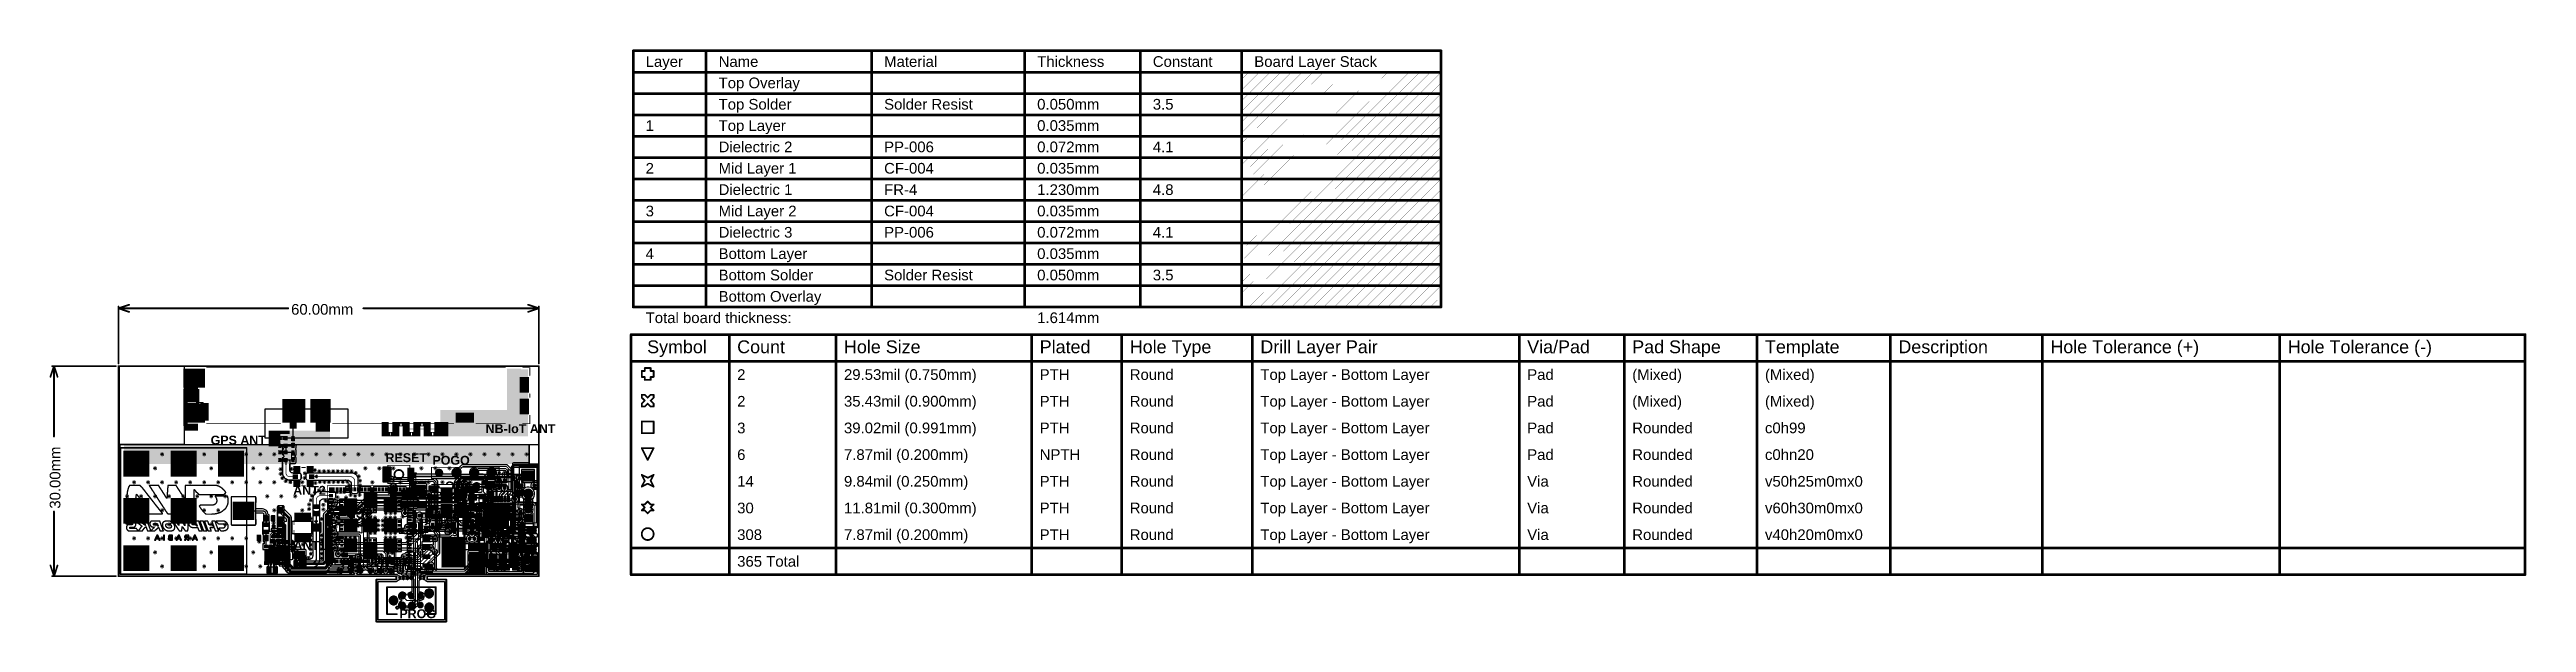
# Model space of a CAD drawing. Header units: inches. Extents: x -10 to 344, y -7 to 75.
import ezdxf

# ---------------------------------------------------------------- set-up
doc = ezdxf.new("R2010")
doc.units = ezdxf.units.IN
for name, color, linetype in [('Board Outline', 216, 'Continuous'), ('Bottom Layer', 5, 'Continuous'), ('Bottom Overlay', 54, 'Continuous'), ('Bottom Paste', 16, 'Continuous'), ('Bottom Solder', 6, 'Continuous'), ('Dimensions', 6, 'Continuous'), ('Drill Drawing', 1, 'Continuous'), ('Keep-Out Layer', 6, 'Continuous'), ('Mechanical 15', 56, 'Continuous'), ('Mid Layer 1', 16, 'Continuous'), ('Mid Layer 2', 76, 'Continuous'), ('Multi-Layer', 9, 'Continuous'), ('Pad Holes', 156, 'Continuous'), ('Top Layer', 1, 'Continuous'), ('Top Overlay', 2, 'Continuous'), ('Top Paste', 8, 'Continuous'), ('Top Solder', 216, 'Continuous'), ('Via Holes', 16, 'Continuous')]:
    doc.layers.add(name, color=color, linetype=linetype)
doc.styles.add('Arial', font='', dxfattribs={"height": 0.2})
doc.styles.add('Arial_Bold', font='', dxfattribs={"height": 0.2})
doc.styles.get('Arial').set_extended_font_data('Arial')
doc.styles.get('Arial_Bold').set_extended_font_data('Arial', bold=True)

msp = doc.modelspace()

# ---------------------------------------------------------------- texts
at = {"layer": 'Bottom Overlay', "style": 'Arial_Bold', "text_generation_flag": 2}
for s, p in [('NTC', (50.33, 12.26)), ('SDA', (36.35, 7.09)), ('SCL', (36.34, 8.32))]:
    msp.add_text(s, height=1.27, rotation=360, dxfattribs=at).set_placement(p)
at = {"layer": 'Dimensions', "style": 'Arial'}
for s, height, p in [('Layer', 1.524, (75.24, 72.72)), ('Name', 1.524, (85.65, 72.72)), ('Material', 1.524, (109.27, 72.72)), ('Thickness', 1.524, (131.11, 72.72)), ('Constant', 1.524, (147.61, 72.72)), ('Board Layer Stack', 1.524, (162.09, 72.72)), ('Top Overlay', 1.524, (85.65, 69.67)), ('Top Solder', 1.524, (85.65, 66.62)), ('Solder Resist', 1.524, (109.27, 66.62)), ('0.050mm', 1.524, (131.11, 66.62)), ('3.5', 1.524, (147.61, 66.62)), ('1', 1.52, (75.24, 63.58)), ('Top Layer', 1.524, (85.65, 63.58)), ('0.035mm', 1.524, (131.11, 63.58)), ('Dielectric 2', 1.524, (85.65, 60.53)), ('PP-006', 1.524, (109.27, 60.53)), ('0.072mm', 1.524, (131.11, 60.53)), ('4.1', 1.524, (147.61, 60.53)), ('2', 1.52, (75.24, 57.48)), ('Mid Layer 1', 1.524, (85.65, 57.48)), ('CF-004', 1.524, (109.27, 57.48)), ('0.035mm', 1.524, (131.11, 57.48)), ('Dielectric 1', 1.524, (85.65, 54.43)), ('FR-4', 1.524, (109.27, 54.43)), ('1.230mm', 1.524, (131.11, 54.43)), ('4.8', 1.524, (147.61, 54.43)), ('3', 1.52, (75.24, 51.38)), ('Mid Layer 2', 1.524, (85.65, 51.38)), ('Dielectric 3', 1.524, (85.65, 48.34)), ('CF-004', 1.524, (109.27, 51.38)), ('PP-006', 1.524, (109.27, 48.34)), ('0.035mm', 1.524, (131.11, 51.38)), ('0.072mm', 1.524, (131.11, 48.34)), ('4.1', 1.524, (147.61, 48.34)), ('4', 1.52, (75.24, 45.29)), ('Bottom Layer', 1.524, (85.65, 45.29)), ('0.035mm', 1.524, (131.11, 45.29)), ('Bottom Solder', 1.524, (85.65, 42.24)), ('Solder Resist', 1.524, (109.27, 42.24)), ('0.050mm', 1.524, (131.11, 42.24)), ('3.5', 1.524, (147.61, 42.24)), ('60.00mm', 1.524, (24.64, 37.34)), ('Bottom Overlay', 1.524, (85.65, 39.19)), ('Total board thickness:', 1.524, (75.24, 36.14)), ('1.614mm', 1.524, (131.11, 36.14))]:
    msp.add_text(s, height=height, dxfattribs=at).set_placement(p)
msp.add_text('30.00mm', height=1.524, rotation=90, dxfattribs=at).set_placement((-8.28, 9.64))
at = {"layer": 'Drill Drawing', "style": 'Arial'}
for s, height, p in [('Symbol', 1.829, (75.45, 31.84)), ('Count', 1.829, (88.3, 31.84)), ('Hole Size', 1.829, (103.54, 31.84)), ('Plated', 1.829, (131.47, 31.84)), ('Hole Type', 1.829, (144.32, 31.84)), ('Drill Layer Pair', 1.8288, (162.96, 31.84)), ('Via/Pad', 1.829, (201.04, 31.84)), ('Pad Shape', 1.829, (216.03, 31.84)), ('Template', 1.829, (234.97, 31.84)), ('Description', 1.8288, (254.01, 31.84)), ('Hole Tolerance (+)', 1.8288, (275.7, 31.84)), ('Hole Tolerance (-)', 1.8288, (309.57, 31.84)), ('2', 1.52, (88.3, 28.03)), ('29.53mil (0.750mm)', 1.524, (103.54, 28.03)), ('PTH', 1.524, (131.47, 28.03)), ('Round', 1.524, (144.32, 28.03)), ('Top Layer - Bottom Layer', 1.524, (162.96, 28.03)), ('Pad', 1.524, (201.04, 28.03)), ('(Mixed)', 1.524, (216.03, 28.03)), ('(Mixed)', 1.524, (234.97, 28.03)), ('2', 1.52, (88.3, 24.22)), ('35.43mil (0.900mm)', 1.524, (103.54, 24.22)), ('PTH', 1.524, (131.47, 24.22)), ('Round', 1.524, (144.32, 24.22)), ('Top Layer - Bottom Layer', 1.524, (162.96, 24.22)), ('Pad', 1.524, (201.04, 24.22)), ('(Mixed)', 1.524, (216.03, 24.22)), ('(Mixed)', 1.524, (234.97, 24.22)), ('3', 1.52, (88.3, 20.41)), ('39.02mil (0.991mm)', 1.524, (103.54, 20.41)), ('PTH', 1.524, (131.47, 20.41)), ('Round', 1.524, (144.32, 20.41)), ('Top Layer - Bottom Layer', 1.524, (162.96, 20.41)), ('Pad', 1.524, (201.04, 20.41)), ('Rounded', 1.524, (216.03, 20.41)), ('c0h99', 1.524, (234.97, 20.41)), ('6', 1.52, (88.3, 16.6)), ('7.87mil (0.200mm)', 1.524, (103.54, 16.6)), ('NPTH', 1.524, (131.47, 16.6)), ('Round', 1.524, (144.32, 16.6)), ('Top Layer - Bottom Layer', 1.524, (162.96, 16.6)), ('Pad', 1.524, (201.04, 16.6)), ('Rounded', 1.524, (216.03, 16.6)), ('c0hn20', 1.524, (234.97, 16.6)), ('14', 1.524, (88.3, 12.79)), ('9.84mil (0.250mm)', 1.524, (103.54, 12.79)), ('PTH', 1.524, (131.47, 12.79)), ('Round', 1.524, (144.32, 12.79)), ('Top Layer - Bottom Layer', 1.524, (162.96, 12.79)), ('Via', 1.524, (201.04, 12.79)), ('Rounded', 1.524, (216.03, 12.79)), ('v50h25m0mx0', 1.524, (234.97, 12.79)), ('30', 1.524, (88.3, 8.98)), ('11.81mil (0.300mm)', 1.524, (103.54, 8.98)), ('PTH', 1.524, (131.47, 8.98)), ('Round', 1.524, (144.32, 8.98)), ('Top Layer - Bottom Layer', 1.524, (162.96, 8.98)), ('Via', 1.524, (201.04, 8.98)), ('Rounded', 1.524, (216.03, 8.98)), ('v60h30m0mx0', 1.524, (234.97, 8.98)), ('308', 1.524, (88.3, 5.17)), ('7.87mil (0.200mm)', 1.524, (103.54, 5.17)), ('PTH', 1.524, (131.47, 5.17)), ('Round', 1.524, (144.32, 5.17)), ('Top Layer - Bottom Layer', 1.524, (162.96, 5.17)), ('Via', 1.524, (201.04, 5.17)), ('Rounded', 1.524, (216.03, 5.17)), ('v40h20m0mx0', 1.524, (234.97, 5.17)), ('365 Total', 1.524, (88.3, 1.36))]:
    msp.add_text(s, height=height, dxfattribs=at).set_placement(p)
at = {"layer": 'Top Overlay', "style": 'Arial_Bold'}
for s, p in [('NB-IoT ANT', (52.4, 20.43)), ('GPS ANT', (13.16, 18.8)), ('RESET', (38.11, 16.29)), ('POGO', (44.81, 15.92)), ('B-', (55.33, 14)), ('ANT2', (24.95, 11.63)), ('B+', (55.33, 10.93)), ('LED', (54.64, 5.96)), ('EN', (55.31, 8.25)), ('ANT1', (25, 3.76)), ('DL1', (54.63, 4.63)), ('DL2', (54.63, 3.29)), ('UART', (39.59, 0.28)), ('PROG', (40.09, -5.99))]:
    msp.add_text(s, height=1.27, rotation=360, dxfattribs=at).set_placement(p)

# ---------------------------------------------------------------- blocks, each defined once
blk = doc.blocks.new('T____________0_5___B_1')
at = {"layer": 'Bottom Layer'}
blk.add_hatch(color=5, dxfattribs=at).paths.add_polyline_path([(2.88, -30.13), (3.15, -30.13), (3.15, -30.5), (2.88, -30.5)])
at = {"layer": 'Bottom Paste'}
blk.add_hatch(color=16, dxfattribs=at).paths.add_polyline_path([(2.88, -30.13), (3.15, -30.13), (3.15, -30.5), (2.88, -30.5)])
at = {"layer": 'Bottom Solder'}
blk.add_hatch(color=6, dxfattribs=at).paths.add_polyline_path([(2.77, -30.02), (3.25, -30.02), (3.25, -30.6), (2.77, -30.6)])
blk = doc.blocks.new('T____________0_5___B_2')
at = {"layer": 'Bottom Layer'}
blk.add_hatch(color=5, dxfattribs=at).paths.add_polyline_path([(4.2, 4.66), (4.57, 4.66), (4.57, 4.39), (4.2, 4.39)])
at = {"layer": 'Bottom Paste'}
blk.add_hatch(color=16, dxfattribs=at).paths.add_polyline_path([(4.2, 4.66), (4.57, 4.66), (4.57, 4.39), (4.2, 4.39)])
at = {"layer": 'Bottom Solder'}
blk.add_hatch(color=6, dxfattribs=at).paths.add_polyline_path([(4.1, 4.76), (4.67, 4.76), (4.67, 4.28), (4.1, 4.28)])
blk = doc.blocks.new('CAP_0201_3')
at = {"layer": 'Top Layer'}
for points in [[(-0.45, 0.15), (-0.15, 0.15), (-0.15, -0.15), (-0.45, -0.15)], [(0.15, 0.15), (0.45, 0.15), (0.45, -0.15), (0.15, -0.15)]]:
    blk.add_hatch(color=1, dxfattribs=at).paths.add_polyline_path(points)
at = {"layer": 'Top Paste'}
for points in [[(-0.45, 0.15), (-0.15, 0.15), (-0.15, -0.15), (-0.45, -0.15)], [(0.15, 0.15), (0.45, 0.15), (0.45, -0.15), (0.15, -0.15)]]:
    blk.add_hatch(color=8, dxfattribs=at).paths.add_polyline_path(points)
at = {"layer": 'Top Solder'}
for points in [[(-0.51, 0.21), (-0.09, 0.21), (-0.09, -0.21), (-0.51, -0.21)], [(0.09, 0.21), (0.51, 0.21), (0.51, -0.21), (0.09, -0.21)]]:
    blk.add_hatch(color=216, dxfattribs=at).paths.add_polyline_path(points)
at = {"layer": 'Top Overlay', "const_width": 0.127}
for points in [[(-0.53, -0.23), (-0.53, 0.23)], [(-0.53, 0.23), (-0.2, 0.23)], [(0.2, 0.23), (0.53, 0.23)], [(0.53, -0.23), (0.53, 0.23)], [(-0.53, -0.23), (-0.2, -0.23)], [(0.2, -0.23), (0.53, -0.23)]]:
    blk.add_lwpolyline(points, dxfattribs=at)
at = {"layer": 'Top Overlay', "const_width": 0.0635}
for points in [[(-0.57, 0.23, 1), (-0.5, 0.23, 1)], [(-0.57, 0.23, 1), (-0.5, 0.23, 1)], [(-0.23, 0.23, 1), (-0.17, 0.23, 1)], [(0.17, 0.23, 1), (0.23, 0.23, 1)], [(0.5, 0.23, 1), (0.57, 0.23, 1)], [(0.5, 0.23, 1), (0.57, 0.23, 1)], [(-0.57, -0.23, 1), (-0.5, -0.23, 1)], [(-0.57, -0.23, 1), (-0.5, -0.23, 1)], [(-0.23, -0.23, 1), (-0.17, -0.23, 1)], [(0.17, -0.23, 1), (0.23, -0.23, 1)], [(0.5, -0.23, 1), (0.57, -0.23, 1)], [(0.5, -0.23, 1), (0.57, -0.23, 1)]]:
    blk.add_lwpolyline(points, format="xyb", close=True, dxfattribs=at)
blk = doc.blocks.new('T____________0_5___4')
at = {"layer": 'Top Layer'}
h = blk.add_hatch(color=1, dxfattribs=at)
edge = h.paths.add_edge_path()
edge.add_arc((0, 0), 0.4, 0, 360)
at = {"layer": 'Top Paste'}
h = blk.add_hatch(color=8, dxfattribs=at)
edge = h.paths.add_edge_path()
edge.add_arc((0, 0), 0.4, 0, 360)
at = {"layer": 'Top Solder'}
h = blk.add_hatch(color=216, dxfattribs=at)
edge = h.paths.add_edge_path()
edge.add_arc((0, 0), 0.502, 0, 360)
blk = doc.blocks.new('CAP_0201_5')
at = {"layer": 'Top Layer'}
for points in [[(-0.45, 0.15), (-0.15, 0.15), (-0.15, -0.15), (-0.45, -0.15)], [(0.15, 0.15), (0.45, 0.15), (0.45, -0.15), (0.15, -0.15)]]:
    blk.add_hatch(color=1, dxfattribs=at).paths.add_polyline_path(points)
at = {"layer": 'Top Paste'}
for points in [[(-0.45, 0.15), (-0.15, 0.15), (-0.15, -0.15), (-0.45, -0.15)], [(0.15, 0.15), (0.45, 0.15), (0.45, -0.15), (0.15, -0.15)]]:
    blk.add_hatch(color=8, dxfattribs=at).paths.add_polyline_path(points)
at = {"layer": 'Top Solder'}
for points in [[(-0.51, 0.21), (-0.09, 0.21), (-0.09, -0.21), (-0.51, -0.21)], [(0.09, 0.21), (0.51, 0.21), (0.51, -0.21), (0.09, -0.21)]]:
    blk.add_hatch(color=216, dxfattribs=at).paths.add_polyline_path(points)
at = {"layer": 'Top Overlay', "const_width": 0.127}
for points in [[(-0.53, 0.23), (-0.2, 0.23)], [(-0.53, -0.23), (-0.53, 0.23)], [(0.2, 0.23), (0.53, 0.23)], [(0.53, -0.23), (0.53, 0.23)], [(-0.53, -0.23), (-0.2, -0.23)], [(0.2, -0.23), (0.53, -0.23)]]:
    blk.add_lwpolyline(points, dxfattribs=at)
at = {"layer": 'Top Overlay', "const_width": 0.0635}
for points in [[(-0.57, 0.23, 1), (-0.5, 0.23, 1)], [(-0.57, 0.23, 1), (-0.5, 0.23, 1)], [(-0.23, 0.23, 1), (-0.17, 0.23, 1)], [(0.17, 0.23, 1), (0.23, 0.23, 1)], [(0.5, 0.23, 1), (0.57, 0.23, 1)], [(0.5, 0.23, 1), (0.57, 0.23, 1)], [(-0.57, -0.23, 1), (-0.5, -0.23, 1)], [(-0.57, -0.23, 1), (-0.5, -0.23, 1)], [(-0.23, -0.23, 1), (-0.17, -0.23, 1)], [(0.17, -0.23, 1), (0.23, -0.23, 1)], [(0.5, -0.23, 1), (0.57, -0.23, 1)], [(0.5, -0.23, 1), (0.57, -0.23, 1)]]:
    blk.add_lwpolyline(points, format="xyb", close=True, dxfattribs=at)
blk = doc.blocks.new('HDR_1_2_M____1_27___6')
at = {"layer": 'Bottom Layer'}
blk.add_hatch(color=5, dxfattribs=at).paths.add_polyline_path([(-1.19, 0.55), (-0.08, 0.55), (-0.08, -0.55), (-1.19, -0.55)])
h = blk.add_hatch(color=5, dxfattribs=at)
edge = h.paths.add_edge_path()
edge.add_arc((0.64, 0), 0.55, 0, 360)
at = {"layer": 'Bottom Solder'}
blk.add_hatch(color=6, dxfattribs=at).paths.add_polyline_path([(-1.24, 0.6), (-0.03, 0.6), (-0.03, -0.6), (-1.24, -0.6)])
h = blk.add_hatch(color=6, dxfattribs=at)
edge = h.paths.add_edge_path()
edge.add_arc((0.64, 0), 0.601, 0, 360)
at = {"layer": 'Mid Layer 1'}
blk.add_hatch(color=16, dxfattribs=at).paths.add_polyline_path([(-1.19, 0.55), (-0.08, 0.55), (-0.08, -0.55), (-1.19, -0.55)])
h = blk.add_hatch(color=16, dxfattribs=at)
edge = h.paths.add_edge_path()
edge.add_arc((0.64, 0), 0.55, 0, 360)
at = {"layer": 'Mid Layer 2'}
blk.add_hatch(color=76, dxfattribs=at).paths.add_polyline_path([(-1.19, 0.55), (-0.08, 0.55), (-0.08, -0.55), (-1.19, -0.55)])
h = blk.add_hatch(color=76, dxfattribs=at)
edge = h.paths.add_edge_path()
edge.add_arc((0.64, 0), 0.55, 0, 360)
at = {"layer": 'Multi-Layer'}
blk.add_hatch(color=9, dxfattribs=at).paths.add_polyline_path([(-1.19, 0.55), (-0.08, 0.55), (-0.08, -0.55), (-1.19, -0.55)])
h = blk.add_hatch(color=9, dxfattribs=at)
edge = h.paths.add_edge_path()
edge.add_arc((0.64, 0), 0.55, 0, 360)
at = {"layer": 'Pad Holes'}
h = blk.add_hatch(color=7, dxfattribs=at)
edge = h.paths.add_edge_path()
edge.add_arc((-0.64, 0), 0.375, 0, 360)
h = blk.add_hatch(color=7, dxfattribs=at)
edge = h.paths.add_edge_path()
edge.add_arc((0.64, 0), 0.375, 0, 360)
at = {"layer": 'Top Layer'}
blk.add_hatch(color=1, dxfattribs=at).paths.add_polyline_path([(-1.19, 0.55), (-0.08, 0.55), (-0.08, -0.55), (-1.19, -0.55)])
h = blk.add_hatch(color=1, dxfattribs=at)
edge = h.paths.add_edge_path()
edge.add_arc((0.64, 0), 0.55, 0, 360)
at = {"layer": 'Top Solder'}
blk.add_hatch(color=216, dxfattribs=at).paths.add_polyline_path([(-1.24, 0.6), (-0.03, 0.6), (-0.03, -0.6), (-1.24, -0.6)])
h = blk.add_hatch(color=216, dxfattribs=at)
edge = h.paths.add_edge_path()
edge.add_arc((0.64, 0), 0.601, 0, 360)
at = {"layer": 'Mechanical 15', "const_width": 0.00254}
blk.add_lwpolyline([(0, 0.4), (0, 0.4)], dxfattribs=at)
at = {"layer": 'Mechanical 15', "const_width": 0.00127}
blk.add_lwpolyline([(0, 0.4, 1), (0, 0.4, 1)], format="xyb", close=True, dxfattribs=at)
blk.add_lwpolyline([(0, 0.4, 1), (0, 0.4, 1)], format="xyb", close=True, dxfattribs=at)
at = {"layer": 'Top Overlay', "const_width": 0.127}
for points in [[(-1.27, 1.18), (-1.27, 0.69)], [(-1.27, 1.18), (1.27, 1.18)], [(1.27, 1.18), (1.27, 0.36)], [(-1.27, -0.69), (-1.27, -1.18)], [(-1.27, -1.18), (1.27, -1.18)], [(1.27, -0.36), (1.27, -1.18)]]:
    blk.add_lwpolyline(points, dxfattribs=at)
at = {"layer": 'Top Overlay', "const_width": 0.0635}
for points in [[(-1.3, 1.18, 1), (-1.24, 1.18, 1)], [(-1.3, 1.18, 1), (-1.24, 1.18, 1)], [(-1.3, 0.69, 1), (-1.24, 0.69, 1)], [(1.24, 1.18, 1), (1.3, 1.18, 1)], [(1.24, 1.18, 1), (1.3, 1.18, 1)], [(1.24, 0.36, 1), (1.3, 0.36, 1)], [(-1.3, -0.69, 1), (-1.24, -0.69, 1)], [(-1.3, -1.18, 1), (-1.24, -1.18, 1)], [(-1.3, -1.18, 1), (-1.24, -1.18, 1)], [(1.24, -0.36, 1), (1.3, -0.36, 1)], [(1.24, -1.18, 1), (1.3, -1.18, 1)], [(1.24, -1.18, 1), (1.3, -1.18, 1)]]:
    blk.add_lwpolyline(points, format="xyb", close=True, dxfattribs=at)
blk = doc.blocks.new('12_LGA__2_2__7')
at = {"layer": 'Top Layer'}
for points in [[(-0.96, 0.93), (-0.56, 0.93), (-0.56, 0.58), (-0.96, 0.58)], [(-0.96, 0.42), (-0.56, 0.42), (-0.56, 0.07), (-0.96, 0.07)], [(-0.42, 0.96), (-0.07, 0.96), (-0.07, 0.56), (-0.42, 0.56)], [(0.07, 0.96), (0.42, 0.96), (0.42, 0.56), (0.07, 0.56)], [(0.56, 0.93), (0.96, 0.93), (0.96, 0.58), (0.56, 0.58)], [(0.56, 0.42), (0.96, 0.42), (0.96, 0.07), (0.56, 0.07)], [(-0.96, -0.07), (-0.56, -0.07), (-0.56, -0.42), (-0.96, -0.42)], [(-0.96, -0.57), (-0.56, -0.57), (-0.56, -0.92), (-0.96, -0.92)], [(-0.42, -0.56), (-0.07, -0.56), (-0.07, -0.96), (-0.42, -0.96)], [(0.07, -0.56), (0.42, -0.56), (0.42, -0.96), (0.07, -0.96)], [(0.56, -0.07), (0.96, -0.07), (0.96, -0.42), (0.56, -0.42)], [(0.56, -0.57), (0.96, -0.57), (0.96, -0.92), (0.56, -0.92)]]:
    blk.add_hatch(color=1, dxfattribs=at).paths.add_polyline_path(points)
at = {"layer": 'Top Paste'}
for points in [[(-0.96, 0.93), (-0.56, 0.93), (-0.56, 0.58), (-0.96, 0.58)], [(-0.96, 0.42), (-0.56, 0.42), (-0.56, 0.07), (-0.96, 0.07)], [(-0.42, 0.96), (-0.07, 0.96), (-0.07, 0.56), (-0.42, 0.56)], [(0.07, 0.96), (0.42, 0.96), (0.42, 0.56), (0.07, 0.56)], [(0.56, 0.93), (0.96, 0.93), (0.96, 0.58), (0.56, 0.58)], [(0.56, 0.42), (0.96, 0.42), (0.96, 0.07), (0.56, 0.07)], [(-0.96, -0.07), (-0.56, -0.07), (-0.56, -0.42), (-0.96, -0.42)], [(-0.96, -0.57), (-0.56, -0.57), (-0.56, -0.92), (-0.96, -0.92)], [(-0.42, -0.56), (-0.07, -0.56), (-0.07, -0.96), (-0.42, -0.96)], [(0.07, -0.56), (0.42, -0.56), (0.42, -0.96), (0.07, -0.96)], [(0.56, -0.07), (0.96, -0.07), (0.96, -0.42), (0.56, -0.42)], [(0.56, -0.57), (0.96, -0.57), (0.96, -0.92), (0.56, -0.92)]]:
    blk.add_hatch(color=8, dxfattribs=at).paths.add_polyline_path(points)
at = {"layer": 'Top Solder'}
for points in [[(-1.06, 1.03), (-0.46, 1.03), (-0.46, 0.47), (-1.06, 0.47)], [(-1.06, 0.53), (-0.46, 0.53), (-0.46, -0.03), (-1.06, -0.03)], [(-1.06, 0.03), (-0.46, 0.03), (-0.46, -0.53), (-1.06, -0.53)], [(-0.53, 1.06), (0.03, 1.06), (0.03, 0.46), (-0.53, 0.46)], [(-0.03, 1.06), (0.53, 1.06), (0.53, 0.46), (-0.03, 0.46)], [(0.46, 1.03), (1.06, 1.03), (1.06, 0.47), (0.46, 0.47)], [(0.46, 0.53), (1.06, 0.53), (1.06, -0.03), (0.46, -0.03)], [(0.46, 0.03), (1.06, 0.03), (1.06, -0.53), (0.46, -0.53)], [(-1.06, -0.47), (-0.46, -0.47), (-0.46, -1.03), (-1.06, -1.03)], [(-0.53, -0.46), (0.03, -0.46), (0.03, -1.06), (-0.53, -1.06)], [(-0.03, -0.46), (0.53, -0.46), (0.53, -1.06), (-0.03, -1.06)], [(0.46, -0.47), (1.06, -0.47), (1.06, -1.03), (0.46, -1.03)]]:
    blk.add_hatch(color=216, dxfattribs=at).paths.add_polyline_path(points)
at = {"layer": 'Top Overlay', "const_width": 0.127}
for points in [[(-1.24, 0.89), (-1.12, 0.76)], [(-1.24, 0.89), (-1.24, 0.64)], [(-1.12, 0.76), (-1.24, 0.64)], [(-1.12, 0.48), (-1.12, -1.07)], [(-1.04, 1.09), (1.12, 1.09)], [(1.12, 1.09), (1.12, -1.07)], [(-1.12, -1.07), (1.12, -1.07)]]:
    blk.add_lwpolyline(points, dxfattribs=at)
at = {"layer": 'Top Overlay', "const_width": 0.0635}
for points in [[(-1.28, 0.89, 1), (-1.21, 0.89, 1)], [(-1.28, 0.89, 1), (-1.21, 0.89, 1)], [(-1.28, 0.64, 1), (-1.21, 0.64, 1)], [(-1.28, 0.64, 1), (-1.21, 0.64, 1)], [(-1.15, 0.76, 1), (-1.09, 0.76, 1)], [(-1.15, 0.76, 1), (-1.09, 0.76, 1)], [(-1.15, 0.48, 1), (-1.09, 0.48, 1)], [(-1.07, 1.09, 1), (-1.01, 1.09, 1)], [(1.09, 1.09, 1), (1.15, 1.09, 1)], [(1.09, 1.09, 1), (1.15, 1.09, 1)], [(-1.15, -1.07, 1), (-1.09, -1.07, 1)], [(-1.15, -1.07, 1), (-1.09, -1.07, 1)], [(1.09, -1.07, 1), (1.15, -1.07, 1)], [(1.09, -1.07, 1), (1.15, -1.07, 1)]]:
    blk.add_lwpolyline(points, format="xyb", close=True, dxfattribs=at)
blk = doc.blocks.new('T____________0_5___8')
at = {"layer": 'Top Layer'}
h = blk.add_hatch(color=1, dxfattribs=at)
edge = h.paths.add_edge_path()
edge.add_arc((0, 0), 0.325, 0, 360)
at = {"layer": 'Top Paste'}
h = blk.add_hatch(color=8, dxfattribs=at)
edge = h.paths.add_edge_path()
edge.add_arc((0, 0), 0.325, 0, 360)
at = {"layer": 'Top Solder'}
h = blk.add_hatch(color=216, dxfattribs=at)
edge = h.paths.add_edge_path()
edge.add_arc((0, 0), 0.427, 0, 360)
blk = doc.blocks.new('T____________0_5___9')
at = {"layer": 'Top Layer'}
h = blk.add_hatch(color=1, dxfattribs=at)
edge = h.paths.add_edge_path()
edge.add_arc((0, 0), 0.325, 0, 360)
at = {"layer": 'Top Paste'}
h = blk.add_hatch(color=8, dxfattribs=at)
edge = h.paths.add_edge_path()
edge.add_arc((0, 0), 0.325, 0, 360)
at = {"layer": 'Top Solder'}
h = blk.add_hatch(color=216, dxfattribs=at)
edge = h.paths.add_edge_path()
edge.add_arc((0, 0), 0.427, 0, 360)
blk = doc.blocks.new('B3U_1000P_10')
at = {"layer": 'Top Layer'}
for points in [[(-2.11, 0.86), (-1.29, 0.86), (-1.29, -0.86), (-2.11, -0.86)], [(1.29, 0.86), (2.11, 0.86), (2.11, -0.86), (1.29, -0.86)]]:
    blk.add_hatch(color=1, dxfattribs=at).paths.add_polyline_path(points)
at = {"layer": 'Top Paste'}
for points in [[(-2.11, 0.86), (-1.29, 0.86), (-1.29, -0.86), (-2.11, -0.86)], [(1.29, 0.86), (2.11, 0.86), (2.11, -0.86), (1.29, -0.86)]]:
    blk.add_hatch(color=8, dxfattribs=at).paths.add_polyline_path(points)
at = {"layer": 'Top Solder'}
for points in [[(-2.21, 0.96), (-1.19, 0.96), (-1.19, -0.96), (-2.21, -0.96)], [(1.19, 0.96), (2.21, 0.96), (2.21, -0.96), (1.19, -0.96)]]:
    blk.add_hatch(color=216, dxfattribs=at).paths.add_polyline_path(points)
at = {"layer": 'Top Overlay', "const_width": 0.127}
for points in [[(-1.57, 1.02), (-1.57, 1.3)], [(-1.57, 1.3), (1.57, 1.3)], [(1.57, 1.02), (1.57, 1.3)], [(-1.57, -1.3), (-1.57, -1.02)], [(-1.57, -1.3), (1.57, -1.3)], [(1.57, -1.3), (1.57, -1.02)]]:
    blk.add_lwpolyline(points, dxfattribs=at)
at = {"layer": 'Top Overlay'}
for points, const_width in [([(-1.61, 1.3, 1), (-1.54, 1.3, 1)], 0.0635), ([(-1.61, 1.3, 1), (-1.54, 1.3, 1)], 0.0635), ([(-1.61, 1.02, 1), (-1.54, 1.02, 1)], 0.0635), ([(0.64, 0, 1), (-0.64, 0, 1)], 0.254), ([(-0.7, 0, 1), (-0.58, 0, 1)], 0.127), ([(0.58, 0, 1), (0.7, 0, 1)], 0.127), ([(1.54, 1.3, 1), (1.61, 1.3, 1)], 0.0635), ([(1.54, 1.3, 1), (1.61, 1.3, 1)], 0.0635), ([(1.54, 1.02, 1), (1.61, 1.02, 1)], 0.0635), ([(-1.61, -1.02, 1), (-1.54, -1.02, 1)], 0.0635), ([(-1.61, -1.3, 1), (-1.54, -1.3, 1)], 0.0635), ([(-1.61, -1.3, 1), (-1.54, -1.3, 1)], 0.0635), ([(1.54, -1.02, 1), (1.61, -1.02, 1)], 0.0635), ([(1.54, -1.3, 1), (1.61, -1.3, 1)], 0.0635), ([(1.54, -1.3, 1), (1.61, -1.3, 1)], 0.0635)]:
    blk.add_lwpolyline(points, format="xyb", close=True, dxfattribs=dict(at, const_width=const_width))
blk = doc.blocks.new('R___0402_B_11')
at = {"layer": 'Bottom Layer'}
for points in [[(-0.24, 0.32), (-0.24, -0.32), (-0.7, -0.32), (-0.7, 0.32)], [(0.7, 0.32), (0.7, -0.32), (0.24, -0.32), (0.24, 0.32)]]:
    blk.add_hatch(color=5, dxfattribs=at).paths.add_polyline_path(points)
at = {"layer": 'Bottom Paste'}
for points in [[(-0.24, 0.32), (-0.24, -0.32), (-0.7, -0.32), (-0.7, 0.32)], [(0.7, 0.32), (0.7, -0.32), (0.24, -0.32), (0.24, 0.32)]]:
    blk.add_hatch(color=16, dxfattribs=at).paths.add_polyline_path(points)
at = {"layer": 'Bottom Solder'}
for points in [[(-0.19, 0.37), (-0.19, -0.37), (-0.75, -0.37), (-0.75, 0.37)], [(0.75, 0.37), (0.75, -0.37), (0.19, -0.37), (0.19, 0.37)]]:
    blk.add_hatch(color=6, dxfattribs=at).paths.add_polyline_path(points)
at = {"layer": 'Bottom Overlay'}
for points, const_width in [([(-0.79, -0.41), (-0.79, 0.41)], 0.127), ([(0.79, 0.41), (-0.79, 0.41)], 0.127), ([(0.81, 0.43), (-0.81, 0.43)], 0.00323), ([(0.79, -0.41), (0.79, 0.41)], 0.127), ([(0.79, -0.41), (-0.79, -0.41)], 0.127)]:
    blk.add_lwpolyline(points, dxfattribs=dict(at, const_width=const_width))
for points, const_width in [([(-0.82, 0.41, 1), (-0.76, 0.41, 1)], 0.0635), ([(-0.82, 0.41, 1), (-0.76, 0.41, 1)], 0.0635), ([(-0.81, 0.43, 1), (-0.81, 0.43, 1)], 0.00161), ([(0.76, 0.41, 1), (0.82, 0.41, 1)], 0.0635), ([(0.76, 0.41, 1), (0.82, 0.41, 1)], 0.0635), ([(0.81, 0.43, 1), (0.81, 0.43, 1)], 0.00161), ([(-0.82, -0.41, 1), (-0.76, -0.41, 1)], 0.0635), ([(-0.82, -0.41, 1), (-0.76, -0.41, 1)], 0.0635), ([(0.76, -0.41, 1), (0.82, -0.41, 1)], 0.0635), ([(0.76, -0.41, 1), (0.82, -0.41, 1)], 0.0635)]:
    blk.add_lwpolyline(points, format="xyb", close=True, dxfattribs=dict(at, const_width=const_width))
blk = doc.blocks.new('R___0402_12')
at = {"layer": 'Top Layer'}
for points in [[(-0.7, -0.32), (-0.7, 0.32), (-0.24, 0.32), (-0.24, -0.32)], [(0.24, -0.32), (0.24, 0.32), (0.7, 0.32), (0.7, -0.32)]]:
    blk.add_hatch(color=1, dxfattribs=at).paths.add_polyline_path(points)
at = {"layer": 'Top Paste'}
for points in [[(-0.7, -0.32), (-0.7, 0.32), (-0.24, 0.32), (-0.24, -0.32)], [(0.24, -0.32), (0.24, 0.32), (0.7, 0.32), (0.7, -0.32)]]:
    blk.add_hatch(color=8, dxfattribs=at).paths.add_polyline_path(points)
at = {"layer": 'Top Solder'}
for points in [[(-0.75, -0.37), (-0.75, 0.37), (-0.19, 0.37), (-0.19, -0.37)], [(0.19, -0.37), (0.19, 0.37), (0.75, 0.37), (0.75, -0.37)]]:
    blk.add_hatch(color=216, dxfattribs=at).paths.add_polyline_path(points)
at = {"layer": 'Top Overlay'}
for points, const_width in [([(-0.79, -0.41), (-0.79, 0.41)], 0.127), ([(0.79, 0.41), (-0.79, 0.41)], 0.127), ([(0.79, -0.41), (0.79, 0.41)], 0.127), ([(0.79, -0.41), (-0.79, -0.41)], 0.127), ([(0.81, -0.43), (-0.81, -0.43)], 0.00323)]:
    blk.add_lwpolyline(points, dxfattribs=dict(at, const_width=const_width))
for points, const_width in [([(-0.82, 0.41, 1), (-0.76, 0.41, 1)], 0.0635), ([(-0.82, 0.41, 1), (-0.76, 0.41, 1)], 0.0635), ([(0.76, 0.41, 1), (0.82, 0.41, 1)], 0.0635), ([(0.76, 0.41, 1), (0.82, 0.41, 1)], 0.0635), ([(-0.82, -0.41, 1), (-0.76, -0.41, 1)], 0.0635), ([(-0.82, -0.41, 1), (-0.76, -0.41, 1)], 0.0635), ([(-0.81, -0.43, 1), (-0.81, -0.43, 1)], 0.00161), ([(0.76, -0.41, 1), (0.82, -0.41, 1)], 0.0635), ([(0.76, -0.41, 1), (0.82, -0.41, 1)], 0.0635), ([(0.81, -0.43, 1), (0.81, -0.43, 1)], 0.00161)]:
    blk.add_lwpolyline(points, format="xyb", close=True, dxfattribs=dict(at, const_width=const_width))
blk = doc.blocks.new('R___0201_13')
at = {"layer": 'Top Layer'}
for points in [[(-0.41, 0.18), (-0.14, 0.18), (-0.14, -0.18), (-0.41, -0.18)], [(0.14, 0.18), (0.41, 0.18), (0.41, -0.18), (0.14, -0.18)]]:
    blk.add_hatch(color=1, dxfattribs=at).paths.add_polyline_path(points)
at = {"layer": 'Top Paste'}
for points in [[(-0.41, 0.18), (-0.14, 0.18), (-0.14, -0.18), (-0.41, -0.18)], [(0.14, 0.18), (0.41, 0.18), (0.41, -0.18), (0.14, -0.18)]]:
    blk.add_hatch(color=8, dxfattribs=at).paths.add_polyline_path(points)
at = {"layer": 'Top Solder'}
for points in [[(-0.46, 0.24), (-0.08, 0.24), (-0.08, -0.24), (-0.46, -0.24)], [(0.08, 0.24), (0.47, 0.24), (0.47, -0.24), (0.08, -0.24)]]:
    blk.add_hatch(color=216, dxfattribs=at).paths.add_polyline_path(points)
at = {"layer": 'Top Overlay', "const_width": 0.127}
for points in [[(-0.48, -0.25), (-0.48, 0.25)], [(-0.48, 0.25), (0.48, 0.25)], [(0.48, -0.25), (0.48, 0.25)], [(-0.48, -0.25), (0.48, -0.25)]]:
    blk.add_lwpolyline(points, dxfattribs=at)
at = {"layer": 'Top Overlay', "const_width": 0.0635}
for points in [[(-0.51, 0.25, 1), (-0.45, 0.25, 1)], [(-0.51, 0.25, 1), (-0.45, 0.25, 1)], [(0.45, 0.25, 1), (0.51, 0.25, 1)], [(0.45, 0.25, 1), (0.51, 0.25, 1)], [(-0.51, -0.25, 1), (-0.45, -0.25, 1)], [(-0.51, -0.25, 1), (-0.45, -0.25, 1)], [(0.45, -0.25, 1), (0.51, -0.25, 1)], [(0.45, -0.25, 1), (0.51, -0.25, 1)]]:
    blk.add_lwpolyline(points, format="xyb", close=True, dxfattribs=at)
blk = doc.blocks.new('R___0201_14')
at = {"layer": 'Top Layer'}
for points in [[(-0.41, 0.18), (-0.14, 0.18), (-0.14, -0.18), (-0.41, -0.18)], [(0.14, 0.18), (0.41, 0.18), (0.41, -0.18), (0.14, -0.18)]]:
    blk.add_hatch(color=1, dxfattribs=at).paths.add_polyline_path(points)
at = {"layer": 'Top Paste'}
for points in [[(-0.41, 0.18), (-0.14, 0.18), (-0.14, -0.18), (-0.41, -0.18)], [(0.14, 0.18), (0.41, 0.18), (0.41, -0.18), (0.14, -0.18)]]:
    blk.add_hatch(color=8, dxfattribs=at).paths.add_polyline_path(points)
at = {"layer": 'Top Solder'}
for points in [[(-0.46, 0.24), (-0.08, 0.24), (-0.08, -0.24), (-0.46, -0.24)], [(0.08, 0.24), (0.47, 0.24), (0.47, -0.24), (0.08, -0.24)]]:
    blk.add_hatch(color=216, dxfattribs=at).paths.add_polyline_path(points)
at = {"layer": 'Top Overlay', "const_width": 0.127}
for points in [[(-0.48, -0.25), (-0.48, 0.25)], [(-0.48, 0.25), (0.48, 0.25)], [(0.48, -0.25), (0.48, 0.25)], [(-0.48, -0.25), (0.48, -0.25)]]:
    blk.add_lwpolyline(points, dxfattribs=at)
at = {"layer": 'Top Overlay', "const_width": 0.0635}
for points in [[(-0.51, 0.25, 1), (-0.45, 0.25, 1)], [(-0.51, 0.25, 1), (-0.45, 0.25, 1)], [(0.45, 0.25, 1), (0.51, 0.25, 1)], [(0.45, 0.25, 1), (0.51, 0.25, 1)], [(-0.51, -0.25, 1), (-0.45, -0.25, 1)], [(-0.51, -0.25, 1), (-0.45, -0.25, 1)], [(0.45, -0.25, 1), (0.51, -0.25, 1)], [(0.45, -0.25, 1), (0.51, -0.25, 1)]]:
    blk.add_lwpolyline(points, format="xyb", close=True, dxfattribs=at)
blk = doc.blocks.new('R___0201_B_15')
at = {"layer": 'Bottom Layer'}
for points in [[(-0.41, 0.18), (-0.14, 0.18), (-0.14, -0.18), (-0.41, -0.18)], [(0.14, 0.18), (0.41, 0.18), (0.41, -0.18), (0.14, -0.18)]]:
    blk.add_hatch(color=5, dxfattribs=at).paths.add_polyline_path(points)
at = {"layer": 'Bottom Paste'}
for points in [[(-0.41, 0.18), (-0.14, 0.18), (-0.14, -0.18), (-0.41, -0.18)], [(0.14, 0.18), (0.41, 0.18), (0.41, -0.18), (0.14, -0.18)]]:
    blk.add_hatch(color=16, dxfattribs=at).paths.add_polyline_path(points)
at = {"layer": 'Bottom Solder'}
for points in [[(-0.46, 0.24), (-0.08, 0.24), (-0.08, -0.24), (-0.46, -0.24)], [(0.08, 0.24), (0.47, 0.24), (0.47, -0.24), (0.08, -0.24)]]:
    blk.add_hatch(color=6, dxfattribs=at).paths.add_polyline_path(points)
at = {"layer": 'Bottom Overlay', "const_width": 0.127}
for points in [[(-0.48, 0.25), (-0.48, -0.25)], [(-0.48, 0.25), (0.48, 0.25)], [(0.48, 0.25), (0.48, -0.25)], [(-0.48, -0.25), (0.48, -0.25)]]:
    blk.add_lwpolyline(points, dxfattribs=at)
at = {"layer": 'Bottom Overlay', "const_width": 0.0635}
for points in [[(-0.51, 0.25, 1), (-0.45, 0.25, 1)], [(-0.51, 0.25, 1), (-0.45, 0.25, 1)], [(0.45, 0.25, 1), (0.51, 0.25, 1)], [(0.45, 0.25, 1), (0.51, 0.25, 1)], [(-0.51, -0.25, 1), (-0.45, -0.25, 1)], [(-0.51, -0.25, 1), (-0.45, -0.25, 1)], [(0.45, -0.25, 1), (0.51, -0.25, 1)], [(0.45, -0.25, 1), (0.51, -0.25, 1)]]:
    blk.add_lwpolyline(points, format="xyb", close=True, dxfattribs=at)
blk = doc.blocks.new('R___0402_B_16')
at = {"layer": 'Bottom Layer'}
for points in [[(-0.24, 0.32), (-0.24, -0.32), (-0.7, -0.32), (-0.7, 0.32)], [(0.7, 0.32), (0.7, -0.32), (0.24, -0.32), (0.24, 0.32)]]:
    blk.add_hatch(color=5, dxfattribs=at).paths.add_polyline_path(points)
at = {"layer": 'Bottom Paste'}
for points in [[(-0.24, 0.32), (-0.24, -0.32), (-0.7, -0.32), (-0.7, 0.32)], [(0.7, 0.32), (0.7, -0.32), (0.24, -0.32), (0.24, 0.32)]]:
    blk.add_hatch(color=16, dxfattribs=at).paths.add_polyline_path(points)
at = {"layer": 'Bottom Solder'}
for points in [[(-0.19, 0.37), (-0.19, -0.37), (-0.75, -0.37), (-0.75, 0.37)], [(0.75, 0.37), (0.75, -0.37), (0.19, -0.37), (0.19, 0.37)]]:
    blk.add_hatch(color=6, dxfattribs=at).paths.add_polyline_path(points)
at = {"layer": 'Bottom Overlay'}
for points, const_width in [([(-0.79, -0.41), (-0.79, 0.41)], 0.127), ([(-0.79, 0.41), (0.79, 0.41)], 0.127), ([(-0.81, 0.43), (0.81, 0.43)], 0.00323), ([(0.79, -0.41), (0.79, 0.41)], 0.127), ([(-0.79, -0.41), (0.79, -0.41)], 0.127)]:
    blk.add_lwpolyline(points, dxfattribs=dict(at, const_width=const_width))
for points, const_width in [([(-0.82, 0.41, 1), (-0.76, 0.41, 1)], 0.0635), ([(-0.82, 0.41, 1), (-0.76, 0.41, 1)], 0.0635), ([(-0.81, 0.43, 1), (-0.81, 0.43, 1)], 0.00161), ([(0.76, 0.41, 1), (0.82, 0.41, 1)], 0.0635), ([(0.76, 0.41, 1), (0.82, 0.41, 1)], 0.0635), ([(0.81, 0.43, 1), (0.81, 0.43, 1)], 0.00161), ([(-0.82, -0.41, 1), (-0.76, -0.41, 1)], 0.0635), ([(-0.82, -0.41, 1), (-0.76, -0.41, 1)], 0.0635), ([(0.76, -0.41, 1), (0.82, -0.41, 1)], 0.0635), ([(0.76, -0.41, 1), (0.82, -0.41, 1)], 0.0635)]:
    blk.add_lwpolyline(points, format="xyb", close=True, dxfattribs=dict(at, const_width=const_width))
blk = doc.blocks.new('R___0402_17')
at = {"layer": 'Top Layer'}
for points in [[(-0.7, -0.32), (-0.7, 0.32), (-0.24, 0.32), (-0.24, -0.32)], [(0.24, -0.32), (0.24, 0.32), (0.7, 0.32), (0.7, -0.32)]]:
    blk.add_hatch(color=1, dxfattribs=at).paths.add_polyline_path(points)
at = {"layer": 'Top Paste'}
for points in [[(-0.7, -0.32), (-0.7, 0.32), (-0.24, 0.32), (-0.24, -0.32)], [(0.24, -0.32), (0.24, 0.32), (0.7, 0.32), (0.7, -0.32)]]:
    blk.add_hatch(color=8, dxfattribs=at).paths.add_polyline_path(points)
at = {"layer": 'Top Solder'}
for points in [[(-0.75, -0.37), (-0.75, 0.37), (-0.19, 0.37), (-0.19, -0.37)], [(0.19, -0.37), (0.19, 0.37), (0.75, 0.37), (0.75, -0.37)]]:
    blk.add_hatch(color=216, dxfattribs=at).paths.add_polyline_path(points)
at = {"layer": 'Top Overlay'}
for points, const_width in [([(-0.79, -0.41), (-0.79, 0.41)], 0.127), ([(0.79, 0.41), (-0.79, 0.41)], 0.127), ([(0.79, -0.41), (0.79, 0.41)], 0.127), ([(0.79, -0.41), (-0.79, -0.41)], 0.127), ([(0.81, -0.43), (-0.81, -0.43)], 0.00323)]:
    blk.add_lwpolyline(points, dxfattribs=dict(at, const_width=const_width))
for points, const_width in [([(-0.82, 0.41, 1), (-0.76, 0.41, 1)], 0.0635), ([(-0.82, 0.41, 1), (-0.76, 0.41, 1)], 0.0635), ([(0.76, 0.41, 1), (0.82, 0.41, 1)], 0.0635), ([(0.76, 0.41, 1), (0.82, 0.41, 1)], 0.0635), ([(-0.82, -0.41, 1), (-0.76, -0.41, 1)], 0.0635), ([(-0.82, -0.41, 1), (-0.76, -0.41, 1)], 0.0635), ([(-0.81, -0.43, 1), (-0.81, -0.43, 1)], 0.00161), ([(0.76, -0.41, 1), (0.82, -0.41, 1)], 0.0635), ([(0.76, -0.41, 1), (0.82, -0.41, 1)], 0.0635), ([(0.81, -0.43, 1), (0.81, -0.43, 1)], 0.00161)]:
    blk.add_lwpolyline(points, format="xyb", close=True, dxfattribs=dict(at, const_width=const_width))
blk = doc.blocks.new('R___0402_B_18')
at = {"layer": 'Bottom Layer'}
for points in [[(-0.24, 0.32), (-0.24, -0.32), (-0.7, -0.32), (-0.7, 0.32)], [(0.7, 0.32), (0.7, -0.32), (0.24, -0.32), (0.24, 0.32)]]:
    blk.add_hatch(color=5, dxfattribs=at).paths.add_polyline_path(points)
at = {"layer": 'Bottom Paste'}
for points in [[(-0.24, 0.32), (-0.24, -0.32), (-0.7, -0.32), (-0.7, 0.32)], [(0.7, 0.32), (0.7, -0.32), (0.24, -0.32), (0.24, 0.32)]]:
    blk.add_hatch(color=16, dxfattribs=at).paths.add_polyline_path(points)
at = {"layer": 'Bottom Solder'}
for points in [[(-0.19, 0.37), (-0.19, -0.37), (-0.75, -0.37), (-0.75, 0.37)], [(0.75, 0.37), (0.75, -0.37), (0.19, -0.37), (0.19, 0.37)]]:
    blk.add_hatch(color=6, dxfattribs=at).paths.add_polyline_path(points)
at = {"layer": 'Bottom Overlay'}
for points, const_width in [([(-0.79, 0.41), (0.79, 0.41)], 0.127), ([(-0.79, 0.41), (-0.79, -0.41)], 0.127), ([(-0.81, 0.43), (0.81, 0.43)], 0.00323), ([(0.79, 0.41), (0.79, -0.41)], 0.127), ([(-0.79, -0.41), (0.79, -0.41)], 0.127)]:
    blk.add_lwpolyline(points, dxfattribs=dict(at, const_width=const_width))
for points, const_width in [([(-0.82, 0.41, 1), (-0.76, 0.41, 1)], 0.0635), ([(-0.82, 0.41, 1), (-0.76, 0.41, 1)], 0.0635), ([(-0.81, 0.43, 1), (-0.81, 0.43, 1)], 0.00161), ([(0.76, 0.41, 1), (0.82, 0.41, 1)], 0.0635), ([(0.76, 0.41, 1), (0.82, 0.41, 1)], 0.0635), ([(0.81, 0.43, 1), (0.81, 0.43, 1)], 0.00161), ([(-0.82, -0.41, 1), (-0.76, -0.41, 1)], 0.0635), ([(-0.82, -0.41, 1), (-0.76, -0.41, 1)], 0.0635), ([(0.76, -0.41, 1), (0.82, -0.41, 1)], 0.0635), ([(0.76, -0.41, 1), (0.82, -0.41, 1)], 0.0635)]:
    blk.add_lwpolyline(points, format="xyb", close=True, dxfattribs=dict(at, const_width=const_width))
blk = doc.blocks.new('LED_0402_19')
at = {"layer": 'Top Layer'}
for points in [[(-0.78, 0.36), (-0.17, 0.36), (-0.17, -0.36), (-0.78, -0.36)], [(0.17, 0.36), (0.78, 0.36), (0.78, -0.36), (0.17, -0.36)]]:
    blk.add_hatch(color=1, dxfattribs=at).paths.add_polyline_path(points)
at = {"layer": 'Top Overlay'}
blk.add_hatch(color=2, dxfattribs=at).paths.add_polyline_path([(0.94, -0.51), (1.55, -0.51), (1.55, 0.51), (0.94, 0.51)])
at = {"layer": 'Top Paste'}
for points in [[(-0.78, 0.36), (-0.17, 0.36), (-0.17, -0.36), (-0.78, -0.36)], [(0.17, 0.36), (0.78, 0.36), (0.78, -0.36), (0.17, -0.36)]]:
    blk.add_hatch(color=8, dxfattribs=at).paths.add_polyline_path(points)
at = {"layer": 'Top Solder'}
for points in [[(-0.89, 0.46), (-0.06, 0.46), (-0.06, -0.46), (-0.89, -0.46)], [(0.06, 0.46), (0.89, 0.46), (0.89, -0.46), (0.06, -0.46)]]:
    blk.add_hatch(color=216, dxfattribs=at).paths.add_polyline_path(points)
at = {"layer": 'Top Overlay', "const_width": 0.127}
for points in [[(-0.89, 0.46), (0.94, 0.46)], [(-0.89, -0.46), (-0.89, 0.46)], [(0.94, -0.46), (0.94, 0.46)], [(-0.89, -0.46), (0.94, -0.46)]]:
    blk.add_lwpolyline(points, dxfattribs=at)
at = {"layer": 'Top Overlay', "const_width": 0.0635}
for points in [[(-0.92, 0.46, 1), (-0.86, 0.46, 1)], [(-0.92, 0.46, 1), (-0.86, 0.46, 1)], [(0.91, 0.46, 1), (0.97, 0.46, 1)], [(0.91, 0.46, 1), (0.97, 0.46, 1)], [(-0.92, -0.46, 1), (-0.86, -0.46, 1)], [(-0.92, -0.46, 1), (-0.86, -0.46, 1)], [(0.91, -0.46, 1), (0.97, -0.46, 1)], [(0.91, -0.46, 1), (0.97, -0.46, 1)]]:
    blk.add_lwpolyline(points, format="xyb", close=True, dxfattribs=at)
blk = doc.blocks.new('IND_0806_B_20')
at = {"layer": 'Bottom Layer'}
for points in [[(-1.32, 0.86), (-0.32, 0.86), (-0.32, -0.86), (-1.32, -0.86)], [(0.32, 0.86), (1.32, 0.86), (1.32, -0.86), (0.32, -0.86)]]:
    blk.add_hatch(color=5, dxfattribs=at).paths.add_polyline_path(points)
at = {"layer": 'Bottom Paste'}
for points in [[(-1.32, 0.86), (-0.32, 0.86), (-0.32, -0.86), (-1.32, -0.86)], [(0.32, 0.86), (1.32, 0.86), (1.32, -0.86), (0.32, -0.86)]]:
    blk.add_hatch(color=16, dxfattribs=at).paths.add_polyline_path(points)
at = {"layer": 'Bottom Solder'}
for points in [[(-1.43, 0.96), (-0.22, 0.96), (-0.22, -0.96), (-1.43, -0.96)], [(0.22, 0.96), (1.43, 0.96), (1.43, -0.96), (0.22, -0.96)]]:
    blk.add_hatch(color=6, dxfattribs=at).paths.add_polyline_path(points)
at = {"layer": 'Bottom Overlay', "const_width": 0.127}
for points in [[(-0.13, 0.86), (0.15, 0.86)], [(-0.13, -0.86), (0.15, -0.86)]]:
    blk.add_lwpolyline(points, dxfattribs=at)
at = {"layer": 'Bottom Overlay', "const_width": 0.0635}
for points in [[(-0.16, 0.86, 1), (-0.1, 0.86, 1)], [(0.12, 0.86, 1), (0.18, 0.86, 1)], [(-0.16, -0.86, 1), (-0.1, -0.86, 1)], [(0.12, -0.86, 1), (0.18, -0.86, 1)]]:
    blk.add_lwpolyline(points, format="xyb", close=True, dxfattribs=at)
blk = doc.blocks.new('P____4_P___21')
at = {"layer": 'Top Layer'}
h = blk.add_hatch(color=1, dxfattribs=at)
edge = h.paths.add_edge_path()
edge.add_arc((-3.75, 0), 0.5, 0, 360)
h = blk.add_hatch(color=1, dxfattribs=at)
edge = h.paths.add_edge_path()
edge.add_arc((-1.25, 0), 0.5, 0, 360)
h = blk.add_hatch(color=1, dxfattribs=at)
edge = h.paths.add_edge_path()
edge.add_arc((1.25, 0), 0.5, 0, 360)
h = blk.add_hatch(color=1, dxfattribs=at)
edge = h.paths.add_edge_path()
edge.add_arc((3.75, 0), 0.5, 0, 360)
at = {"layer": 'Top Paste'}
h = blk.add_hatch(color=8, dxfattribs=at)
edge = h.paths.add_edge_path()
edge.add_arc((-3.75, 0), 0.5, 0, 360)
h = blk.add_hatch(color=8, dxfattribs=at)
edge = h.paths.add_edge_path()
edge.add_arc((-1.25, 0), 0.5, 0, 360)
h = blk.add_hatch(color=8, dxfattribs=at)
edge = h.paths.add_edge_path()
edge.add_arc((1.25, 0), 0.5, 0, 360)
h = blk.add_hatch(color=8, dxfattribs=at)
edge = h.paths.add_edge_path()
edge.add_arc((3.75, 0), 0.5, 0, 360)
at = {"layer": 'Top Solder'}
h = blk.add_hatch(color=216, dxfattribs=at)
edge = h.paths.add_edge_path()
edge.add_arc((-3.75, 0), 0.602, 0, 360)
h = blk.add_hatch(color=216, dxfattribs=at)
edge = h.paths.add_edge_path()
edge.add_arc((-1.25, 0), 0.602, 0, 360)
h = blk.add_hatch(color=216, dxfattribs=at)
edge = h.paths.add_edge_path()
edge.add_arc((1.25, 0), 0.602, 0, 360)
h = blk.add_hatch(color=216, dxfattribs=at)
edge = h.paths.add_edge_path()
edge.add_arc((3.75, 0), 0.602, 0, 360)
at = {"layer": 'Top Overlay', "const_width": 0.127}
for points in [[(4.83, 0.8), (-4.83, 0.8)], [(-4.83, 0.8), (-4.83, -0.79)], [(4.83, 0.8), (4.83, -0.79)], [(4.83, -0.79), (-4.83, -0.79)]]:
    blk.add_lwpolyline(points, dxfattribs=at)
at = {"layer": 'Top Overlay', "const_width": 0.0635}
for points in [[(-4.86, 0.8, 1), (-4.79, 0.8, 1)], [(-4.86, 0.8, 1), (-4.79, 0.8, 1)], [(4.79, 0.8, 1), (4.86, 0.8, 1)], [(4.79, 0.8, 1), (4.86, 0.8, 1)], [(-4.86, -0.79, 1), (-4.79, -0.79, 1)], [(-4.86, -0.79, 1), (-4.79, -0.79, 1)], [(4.79, -0.79, 1), (4.86, -0.79, 1)], [(4.79, -0.79, 1), (4.86, -0.79, 1)]]:
    blk.add_lwpolyline(points, format="xyb", close=True, dxfattribs=at)
blk = doc.blocks.new('CAP_0201_B_22')
at = {"layer": 'Bottom Layer'}
for points in [[(-0.45, 0.15), (-0.15, 0.15), (-0.15, -0.15), (-0.45, -0.15)], [(0.15, 0.15), (0.45, 0.15), (0.45, -0.15), (0.15, -0.15)]]:
    blk.add_hatch(color=5, dxfattribs=at).paths.add_polyline_path(points)
at = {"layer": 'Bottom Paste'}
for points in [[(-0.45, 0.15), (-0.15, 0.15), (-0.15, -0.15), (-0.45, -0.15)], [(0.15, 0.15), (0.45, 0.15), (0.45, -0.15), (0.15, -0.15)]]:
    blk.add_hatch(color=16, dxfattribs=at).paths.add_polyline_path(points)
at = {"layer": 'Bottom Solder'}
for points in [[(-0.51, 0.21), (-0.09, 0.21), (-0.09, -0.21), (-0.51, -0.21)], [(0.09, 0.21), (0.51, 0.21), (0.51, -0.21), (0.09, -0.21)]]:
    blk.add_hatch(color=6, dxfattribs=at).paths.add_polyline_path(points)
at = {"layer": 'Bottom Overlay', "const_width": 0.127}
for points in [[(-0.53, 0.23), (-0.2, 0.23)], [(-0.53, -0.23), (-0.53, 0.23)], [(0.2, 0.23), (0.53, 0.23)], [(0.53, -0.23), (0.53, 0.23)], [(-0.53, -0.23), (-0.2, -0.23)], [(0.2, -0.23), (0.53, -0.23)]]:
    blk.add_lwpolyline(points, dxfattribs=at)
at = {"layer": 'Bottom Overlay', "const_width": 0.0635}
for points in [[(-0.57, 0.23, 1), (-0.5, 0.23, 1)], [(-0.57, 0.23, 1), (-0.5, 0.23, 1)], [(-0.23, 0.23, 1), (-0.17, 0.23, 1)], [(0.17, 0.23, 1), (0.23, 0.23, 1)], [(0.5, 0.23, 1), (0.57, 0.23, 1)], [(0.5, 0.23, 1), (0.57, 0.23, 1)], [(-0.57, -0.23, 1), (-0.5, -0.23, 1)], [(-0.57, -0.23, 1), (-0.5, -0.23, 1)], [(-0.23, -0.23, 1), (-0.17, -0.23, 1)], [(0.17, -0.23, 1), (0.23, -0.23, 1)], [(0.5, -0.23, 1), (0.57, -0.23, 1)], [(0.5, -0.23, 1), (0.57, -0.23, 1)]]:
    blk.add_lwpolyline(points, format="xyb", close=True, dxfattribs=at)
blk = doc.blocks.new('C___0603_B_23')
at = {"layer": 'Bottom Layer'}
for points in [[(-1.14, -0.44), (-1.14, 0.44), (-0.38, 0.44), (-0.38, -0.44)], [(0.38, -0.44), (0.38, 0.44), (1.14, 0.44), (1.14, -0.44)]]:
    blk.add_hatch(color=5, dxfattribs=at).paths.add_polyline_path(points)
at = {"layer": 'Bottom Paste'}
for points in [[(-1.14, -0.44), (-1.14, 0.44), (-0.38, 0.44), (-0.38, -0.44)], [(0.38, -0.44), (0.38, 0.44), (1.14, 0.44), (1.14, -0.44)]]:
    blk.add_hatch(color=16, dxfattribs=at).paths.add_polyline_path(points)
at = {"layer": 'Bottom Solder'}
for points in [[(-1.2, -0.5), (-1.2, 0.5), (-0.32, 0.5), (-0.32, -0.5)], [(0.32, -0.5), (0.32, 0.5), (1.2, 0.5), (1.2, -0.5)]]:
    blk.add_hatch(color=6, dxfattribs=at).paths.add_polyline_path(points)
at = {"layer": 'Bottom Overlay', "const_width": 0.127}
for points in [[(-0.46, 0.53), (-1.24, 0.53)], [(-1.24, -0.53), (-1.24, 0.53)], [(1.24, 0.53), (0.46, 0.53)], [(1.24, -0.53), (1.24, 0.53)], [(-0.46, -0.53), (-1.24, -0.53)], [(1.24, -0.53), (0.46, -0.53)]]:
    blk.add_lwpolyline(points, dxfattribs=at)
at = {"layer": 'Bottom Overlay', "const_width": 0.0635}
for points in [[(-1.28, 0.53, 1), (-1.21, 0.53, 1)], [(-1.28, 0.53, 1), (-1.21, 0.53, 1)], [(-0.49, 0.53, 1), (-0.43, 0.53, 1)], [(0.43, 0.53, 1), (0.49, 0.53, 1)], [(1.21, 0.53, 1), (1.28, 0.53, 1)], [(1.21, 0.53, 1), (1.28, 0.53, 1)], [(-1.28, -0.53, 1), (-1.21, -0.53, 1)], [(-1.28, -0.53, 1), (-1.21, -0.53, 1)], [(-0.49, -0.53, 1), (-0.43, -0.53, 1)], [(0.43, -0.53, 1), (0.49, -0.53, 1)], [(1.21, -0.53, 1), (1.28, -0.53, 1)], [(1.21, -0.53, 1), (1.28, -0.53, 1)]]:
    blk.add_lwpolyline(points, format="xyb", close=True, dxfattribs=at)
blk = doc.blocks.new('C___0603_B_24')
at = {"layer": 'Bottom Layer'}
for points in [[(-1.14, -0.44), (-1.14, 0.44), (-0.38, 0.44), (-0.38, -0.44)], [(0.38, -0.44), (0.38, 0.44), (1.14, 0.44), (1.14, -0.44)]]:
    blk.add_hatch(color=5, dxfattribs=at).paths.add_polyline_path(points)
at = {"layer": 'Bottom Paste'}
for points in [[(-1.14, -0.44), (-1.14, 0.44), (-0.38, 0.44), (-0.38, -0.44)], [(0.38, -0.44), (0.38, 0.44), (1.14, 0.44), (1.14, -0.44)]]:
    blk.add_hatch(color=16, dxfattribs=at).paths.add_polyline_path(points)
at = {"layer": 'Bottom Solder'}
for points in [[(-1.2, -0.5), (-1.2, 0.5), (-0.32, 0.5), (-0.32, -0.5)], [(0.32, -0.5), (0.32, 0.5), (1.2, 0.5), (1.2, -0.5)]]:
    blk.add_hatch(color=6, dxfattribs=at).paths.add_polyline_path(points)
at = {"layer": 'Bottom Overlay', "const_width": 0.127}
for points in [[(-1.24, 0.53), (-0.46, 0.53)], [(-1.24, 0.53), (-1.24, -0.53)], [(0.46, 0.53), (1.24, 0.53)], [(1.24, 0.53), (1.24, -0.53)], [(-1.24, -0.53), (-0.46, -0.53)], [(0.46, -0.53), (1.24, -0.53)]]:
    blk.add_lwpolyline(points, dxfattribs=at)
at = {"layer": 'Bottom Overlay', "const_width": 0.0635}
for points in [[(-1.28, 0.53, 1), (-1.21, 0.53, 1)], [(-1.28, 0.53, 1), (-1.21, 0.53, 1)], [(-0.49, 0.53, 1), (-0.43, 0.53, 1)], [(0.43, 0.53, 1), (0.49, 0.53, 1)], [(1.21, 0.53, 1), (1.28, 0.53, 1)], [(1.21, 0.53, 1), (1.28, 0.53, 1)], [(-1.28, -0.53, 1), (-1.21, -0.53, 1)], [(-1.28, -0.53, 1), (-1.21, -0.53, 1)], [(-0.49, -0.53, 1), (-0.43, -0.53, 1)], [(0.43, -0.53, 1), (0.49, -0.53, 1)], [(1.21, -0.53, 1), (1.28, -0.53, 1)], [(1.21, -0.53, 1), (1.28, -0.53, 1)]]:
    blk.add_lwpolyline(points, format="xyb", close=True, dxfattribs=at)
blk = doc.blocks.new('C___0402_25')
at = {"layer": 'Top Layer'}
for points in [[(-0.7, -0.32), (-0.7, 0.32), (-0.24, 0.32), (-0.24, -0.32)], [(0.24, -0.32), (0.24, 0.32), (0.7, 0.32), (0.7, -0.32)]]:
    blk.add_hatch(color=1, dxfattribs=at).paths.add_polyline_path(points)
at = {"layer": 'Top Paste'}
for points in [[(-0.7, -0.32), (-0.7, 0.32), (-0.24, 0.32), (-0.24, -0.32)], [(0.24, -0.32), (0.24, 0.32), (0.7, 0.32), (0.7, -0.32)]]:
    blk.add_hatch(color=8, dxfattribs=at).paths.add_polyline_path(points)
at = {"layer": 'Top Solder'}
for points in [[(-0.76, -0.38), (-0.76, 0.38), (-0.18, 0.38), (-0.18, -0.38)], [(0.18, -0.38), (0.18, 0.38), (0.76, 0.38), (0.76, -0.38)]]:
    blk.add_hatch(color=216, dxfattribs=at).paths.add_polyline_path(points)
at = {"layer": 'Top Overlay', "const_width": 0.127}
for points in [[(-0.79, 0.41), (-0.28, 0.41)], [(-0.79, 0.41), (-0.79, -0.41)], [(0.28, 0.41), (0.79, 0.41)], [(0.79, 0.41), (0.79, -0.41)], [(-0.79, -0.41), (-0.28, -0.41)], [(0.28, -0.41), (0.79, -0.41)]]:
    blk.add_lwpolyline(points, dxfattribs=at)
at = {"layer": 'Top Overlay', "const_width": 0.0635}
for points in [[(-0.82, 0.41, 1), (-0.76, 0.41, 1)], [(-0.82, 0.41, 1), (-0.76, 0.41, 1)], [(-0.31, 0.41, 1), (-0.25, 0.41, 1)], [(0.25, 0.41, 1), (0.31, 0.41, 1)], [(0.76, 0.41, 1), (0.82, 0.41, 1)], [(0.76, 0.41, 1), (0.82, 0.41, 1)], [(-0.82, -0.41, 1), (-0.76, -0.41, 1)], [(-0.82, -0.41, 1), (-0.76, -0.41, 1)], [(-0.31, -0.41, 1), (-0.25, -0.41, 1)], [(0.25, -0.41, 1), (0.31, -0.41, 1)], [(0.76, -0.41, 1), (0.82, -0.41, 1)], [(0.76, -0.41, 1), (0.82, -0.41, 1)]]:
    blk.add_lwpolyline(points, format="xyb", close=True, dxfattribs=at)
blk = doc.blocks.new('C___0603_B_26')
at = {"layer": 'Bottom Layer'}
for points in [[(-1.14, -0.44), (-1.14, 0.44), (-0.38, 0.44), (-0.38, -0.44)], [(0.38, -0.44), (0.38, 0.44), (1.14, 0.44), (1.14, -0.44)]]:
    blk.add_hatch(color=5, dxfattribs=at).paths.add_polyline_path(points)
at = {"layer": 'Bottom Paste'}
for points in [[(-1.14, -0.44), (-1.14, 0.44), (-0.38, 0.44), (-0.38, -0.44)], [(0.38, -0.44), (0.38, 0.44), (1.14, 0.44), (1.14, -0.44)]]:
    blk.add_hatch(color=16, dxfattribs=at).paths.add_polyline_path(points)
at = {"layer": 'Bottom Solder'}
for points in [[(-1.2, -0.5), (-1.2, 0.5), (-0.32, 0.5), (-0.32, -0.5)], [(0.32, -0.5), (0.32, 0.5), (1.2, 0.5), (1.2, -0.5)]]:
    blk.add_hatch(color=6, dxfattribs=at).paths.add_polyline_path(points)
at = {"layer": 'Bottom Overlay', "const_width": 0.127}
for points in [[(-1.24, -0.53), (-1.24, 0.53)], [(-0.46, 0.53), (-1.24, 0.53)], [(1.24, 0.53), (0.46, 0.53)], [(1.24, -0.53), (1.24, 0.53)], [(-0.46, -0.53), (-1.24, -0.53)], [(1.24, -0.53), (0.46, -0.53)]]:
    blk.add_lwpolyline(points, dxfattribs=at)
at = {"layer": 'Bottom Overlay', "const_width": 0.0635}
for points in [[(-1.28, 0.53, 1), (-1.21, 0.53, 1)], [(-1.28, 0.53, 1), (-1.21, 0.53, 1)], [(-0.49, 0.53, 1), (-0.43, 0.53, 1)], [(0.43, 0.53, 1), (0.49, 0.53, 1)], [(1.21, 0.53, 1), (1.28, 0.53, 1)], [(1.21, 0.53, 1), (1.28, 0.53, 1)], [(-1.28, -0.53, 1), (-1.21, -0.53, 1)], [(-1.28, -0.53, 1), (-1.21, -0.53, 1)], [(-0.49, -0.53, 1), (-0.43, -0.53, 1)], [(0.43, -0.53, 1), (0.49, -0.53, 1)], [(1.21, -0.53, 1), (1.28, -0.53, 1)], [(1.21, -0.53, 1), (1.28, -0.53, 1)]]:
    blk.add_lwpolyline(points, format="xyb", close=True, dxfattribs=at)
blk = doc.blocks.new('32_QFN__5_5__B_27')
at = {"layer": 'Bottom Layer'}
for points in [[(-2.79, 1.87), (-2.09, 1.87), (-2.09, 1.62), (-2.79, 1.62)], [(-2.79, 1.37), (-2.09, 1.37), (-2.09, 1.12), (-2.79, 1.12)], [(-2.79, 0.87), (-2.09, 0.87), (-2.09, 0.62), (-2.79, 0.62)], [(-2.79, 0.37), (-2.09, 0.37), (-2.09, 0.12), (-2.79, 0.12)], [(-1.63, 2.78), (-1.63, 2.08), (-1.88, 2.08), (-1.88, 2.78)], [(-1.73, 1.72), (1.72, 1.72), (1.72, -1.73), (-1.73, -1.73)], [(-1.13, 2.78), (-1.13, 2.08), (-1.38, 2.08), (-1.38, 2.78)], [(-0.63, 2.78), (-0.63, 2.08), (-0.88, 2.08), (-0.88, 2.78)], [(-0.13, 2.78), (-0.13, 2.08), (-0.38, 2.08), (-0.38, 2.78)], [(0.37, 2.78), (0.37, 2.08), (0.12, 2.08), (0.12, 2.78)], [(0.87, 2.78), (0.87, 2.08), (0.62, 2.08), (0.62, 2.78)], [(1.37, 2.78), (1.37, 2.08), (1.12, 2.08), (1.12, 2.78)], [(1.87, 2.78), (1.87, 2.08), (1.62, 2.08), (1.62, 2.78)], [(2.08, 1.87), (2.78, 1.87), (2.78, 1.62), (2.08, 1.62)], [(2.08, 1.37), (2.78, 1.37), (2.78, 1.12), (2.08, 1.12)], [(2.08, 0.87), (2.78, 0.87), (2.78, 0.62), (2.08, 0.62)], [(2.08, 0.37), (2.78, 0.37), (2.78, 0.12), (2.08, 0.12)], [(-2.79, -0.13), (-2.09, -0.13), (-2.09, -0.38), (-2.79, -0.38)], [(-2.79, -0.63), (-2.09, -0.63), (-2.09, -0.88), (-2.79, -0.88)], [(-2.79, -1.13), (-2.09, -1.13), (-2.09, -1.38), (-2.79, -1.38)], [(-2.79, -1.63), (-2.09, -1.63), (-2.09, -1.88), (-2.79, -1.88)], [(-1.63, -2.09), (-1.63, -2.79), (-1.88, -2.79), (-1.88, -2.09)], [(-1.13, -2.09), (-1.13, -2.79), (-1.38, -2.79), (-1.38, -2.09)], [(-0.63, -2.09), (-0.63, -2.79), (-0.88, -2.79), (-0.88, -2.09)], [(-0.13, -2.09), (-0.13, -2.79), (-0.38, -2.79), (-0.38, -2.09)], [(0.37, -2.09), (0.37, -2.79), (0.12, -2.79), (0.12, -2.09)], [(0.87, -2.09), (0.87, -2.79), (0.62, -2.79), (0.62, -2.09)], [(1.37, -2.09), (1.37, -2.79), (1.12, -2.79), (1.12, -2.09)], [(1.87, -2.09), (1.87, -2.79), (1.62, -2.79), (1.62, -2.09)], [(2.08, -0.13), (2.78, -0.13), (2.78, -0.38), (2.08, -0.38)], [(2.08, -0.63), (2.78, -0.63), (2.78, -0.88), (2.08, -0.88)], [(2.08, -1.13), (2.78, -1.13), (2.78, -1.38), (2.08, -1.38)], [(2.08, -1.63), (2.78, -1.63), (2.78, -1.88), (2.08, -1.88)]]:
    blk.add_hatch(color=5, dxfattribs=at).paths.add_polyline_path(points)
at = {"layer": 'Bottom Paste'}
for points in [[(-2.79, 1.87), (-2.09, 1.87), (-2.09, 1.62), (-2.79, 1.62)], [(-2.79, 1.37), (-2.09, 1.37), (-2.09, 1.12), (-2.79, 1.12)], [(-2.79, 0.87), (-2.09, 0.87), (-2.09, 0.62), (-2.79, 0.62)], [(-2.79, 0.37), (-2.09, 0.37), (-2.09, 0.12), (-2.79, 0.12)], [(-1.63, 2.78), (-1.63, 2.08), (-1.88, 2.08), (-1.88, 2.78)], [(-1.13, 2.78), (-1.13, 2.08), (-1.38, 2.08), (-1.38, 2.78)], [(-0.63, 2.78), (-0.63, 2.08), (-0.88, 2.08), (-0.88, 2.78)], [(-0.13, 2.78), (-0.13, 2.08), (-0.38, 2.08), (-0.38, 2.78)], [(0.37, 2.78), (0.37, 2.08), (0.12, 2.08), (0.12, 2.78)], [(0.87, 2.78), (0.87, 2.08), (0.62, 2.08), (0.62, 2.78)], [(1.37, 2.78), (1.37, 2.08), (1.12, 2.08), (1.12, 2.78)], [(1.87, 2.78), (1.87, 2.08), (1.62, 2.08), (1.62, 2.78)], [(2.08, 1.87), (2.78, 1.87), (2.78, 1.62), (2.08, 1.62)], [(2.08, 1.37), (2.78, 1.37), (2.78, 1.12), (2.08, 1.12)], [(2.08, 0.87), (2.78, 0.87), (2.78, 0.62), (2.08, 0.62)], [(2.08, 0.37), (2.78, 0.37), (2.78, 0.12), (2.08, 0.12)], [(-2.79, -0.13), (-2.09, -0.13), (-2.09, -0.38), (-2.79, -0.38)], [(-2.79, -0.63), (-2.09, -0.63), (-2.09, -0.88), (-2.79, -0.88)], [(-2.79, -1.13), (-2.09, -1.13), (-2.09, -1.38), (-2.79, -1.38)], [(-2.79, -1.63), (-2.09, -1.63), (-2.09, -1.88), (-2.79, -1.88)], [(-1.63, -2.09), (-1.63, -2.79), (-1.88, -2.79), (-1.88, -2.09)], [(-1.13, -2.09), (-1.13, -2.79), (-1.38, -2.79), (-1.38, -2.09)], [(-0.63, -2.09), (-0.63, -2.79), (-0.88, -2.79), (-0.88, -2.09)], [(-0.13, -2.09), (-0.13, -2.79), (-0.38, -2.79), (-0.38, -2.09)], [(0.37, -2.09), (0.37, -2.79), (0.12, -2.79), (0.12, -2.09)], [(0.87, -2.09), (0.87, -2.79), (0.62, -2.79), (0.62, -2.09)], [(1.37, -2.09), (1.37, -2.79), (1.12, -2.79), (1.12, -2.09)], [(1.87, -2.09), (1.87, -2.79), (1.62, -2.79), (1.62, -2.09)], [(2.08, -0.13), (2.78, -0.13), (2.78, -0.38), (2.08, -0.38)], [(2.08, -0.63), (2.78, -0.63), (2.78, -0.88), (2.08, -0.88)], [(2.08, -1.13), (2.78, -1.13), (2.78, -1.38), (2.08, -1.38)], [(2.08, -1.63), (2.78, -1.63), (2.78, -1.88), (2.08, -1.88)]]:
    blk.add_hatch(color=16, dxfattribs=at).paths.add_polyline_path(points)
at = {"layer": 'Bottom Solder'}
for points in [[(-2.89, 1.98), (-1.98, 1.98), (-1.98, 1.52), (-2.89, 1.52)], [(-2.89, 1.48), (-1.98, 1.48), (-1.98, 1.02), (-2.89, 1.02)], [(-2.89, 0.98), (-1.98, 0.98), (-1.98, 0.52), (-2.89, 0.52)], [(-2.89, 0.48), (-1.98, 0.48), (-1.98, 0.02), (-2.89, 0.02)], [(-1.52, 2.89), (-1.52, 1.98), (-1.98, 1.98), (-1.98, 2.89)], [(-1.83, 1.83), (1.83, 1.83), (1.83, -1.83), (-1.83, -1.83)], [(-1.02, 2.89), (-1.02, 1.98), (-1.48, 1.98), (-1.48, 2.89)], [(-0.52, 2.89), (-0.52, 1.98), (-0.98, 1.98), (-0.98, 2.89)], [(-0.02, 2.89), (-0.02, 1.98), (-0.48, 1.98), (-0.48, 2.89)], [(0.48, 2.89), (0.48, 1.98), (0.02, 1.98), (0.02, 2.89)], [(0.98, 2.89), (0.98, 1.98), (0.52, 1.98), (0.52, 2.89)], [(1.48, 2.89), (1.48, 1.98), (1.02, 1.98), (1.02, 2.89)], [(1.98, 2.89), (1.98, 1.98), (1.52, 1.98), (1.52, 2.89)], [(1.98, 1.98), (2.89, 1.98), (2.89, 1.52), (1.98, 1.52)], [(1.98, 1.48), (2.89, 1.48), (2.89, 1.02), (1.98, 1.02)], [(1.98, 0.98), (2.89, 0.98), (2.89, 0.52), (1.98, 0.52)], [(1.98, 0.48), (2.89, 0.48), (2.89, 0.02), (1.98, 0.02)], [(-2.89, -0.02), (-1.98, -0.02), (-1.98, -0.48), (-2.89, -0.48)], [(-2.89, -0.52), (-1.98, -0.52), (-1.98, -0.98), (-2.89, -0.98)], [(-2.89, -1.02), (-1.98, -1.02), (-1.98, -1.48), (-2.89, -1.48)], [(-2.89, -1.52), (-1.98, -1.52), (-1.98, -1.98), (-2.89, -1.98)], [(-1.52, -1.98), (-1.52, -2.89), (-1.98, -2.89), (-1.98, -1.98)], [(-1.02, -1.98), (-1.02, -2.89), (-1.48, -2.89), (-1.48, -1.98)], [(-0.52, -1.98), (-0.52, -2.89), (-0.98, -2.89), (-0.98, -1.98)], [(-0.02, -1.98), (-0.02, -2.89), (-0.48, -2.89), (-0.48, -1.98)], [(0.48, -1.98), (0.48, -2.89), (0.02, -2.89), (0.02, -1.98)], [(0.98, -1.98), (0.98, -2.89), (0.52, -2.89), (0.52, -1.98)], [(1.48, -1.98), (1.48, -2.89), (1.02, -2.89), (1.02, -1.98)], [(1.98, -1.98), (1.98, -2.89), (1.52, -2.89), (1.52, -1.98)], [(1.98, -0.02), (2.89, -0.02), (2.89, -0.48), (1.98, -0.48)], [(1.98, -0.52), (2.89, -0.52), (2.89, -0.98), (1.98, -0.98)], [(1.98, -1.02), (2.89, -1.02), (2.89, -1.48), (1.98, -1.48)], [(1.98, -1.52), (2.89, -1.52), (2.89, -1.98), (1.98, -1.98)]]:
    blk.add_hatch(color=6, dxfattribs=at).paths.add_polyline_path(points)
at = {"layer": 'Bottom Overlay', "const_width": 0.127}
for points in [[(-2.5, 2.5), (-2.21, 2.5)], [(-2.5, 2.5), (-2.5, 2.2)], [(2.2, 2.5), (2.5, 2.5)], [(2.5, 2.5), (2.5, 2.2)], [(-3.17, -1.62), (-3.04, -1.75)], [(-3.17, -1.62), (-3.17, -1.88)], [(-3.04, -1.75), (-3.17, -1.88)], [(-2.5, -2.21), (-2.5, -2.5)], [(-2.5, -2.5), (-2.21, -2.5)], [(2.2, -2.5), (2.5, -2.5)], [(2.5, -2.21), (2.5, -2.5)]]:
    blk.add_lwpolyline(points, dxfattribs=at)
at = {"layer": 'Bottom Overlay', "const_width": 0.0635}
for points in [[(-2.53, 2.5, 1), (-2.47, 2.5, 1)], [(-2.53, 2.5, 1), (-2.47, 2.5, 1)], [(-2.53, 2.2, 1), (-2.47, 2.2, 1)], [(-2.24, 2.5, 1), (-2.17, 2.5, 1)], [(2.17, 2.5, 1), (2.24, 2.5, 1)], [(2.47, 2.5, 1), (2.53, 2.5, 1)], [(2.47, 2.5, 1), (2.53, 2.5, 1)], [(2.47, 2.2, 1), (2.53, 2.2, 1)], [(-3.2, -1.62, 1), (-3.14, -1.62, 1)], [(-3.2, -1.62, 1), (-3.14, -1.62, 1)], [(-3.2, -1.88, 1), (-3.14, -1.88, 1)], [(-3.2, -1.88, 1), (-3.14, -1.88, 1)], [(-3.08, -1.75, 1), (-3.01, -1.75, 1)], [(-3.08, -1.75, 1), (-3.01, -1.75, 1)], [(-2.53, -2.21, 1), (-2.47, -2.21, 1)], [(-2.53, -2.5, 1), (-2.47, -2.5, 1)], [(-2.53, -2.5, 1), (-2.47, -2.5, 1)], [(-2.24, -2.5, 1), (-2.17, -2.5, 1)], [(2.17, -2.5, 1), (2.24, -2.5, 1)], [(2.47, -2.21, 1), (2.53, -2.21, 1)], [(2.47, -2.5, 1), (2.53, -2.5, 1)], [(2.47, -2.5, 1), (2.53, -2.5, 1)]]:
    blk.add_lwpolyline(points, format="xyb", close=True, dxfattribs=at)
blk = doc.blocks.new('8_WSON__8_6__28')
at = {"layer": 'Top Layer'}
for points in [[(-4.36, 2.12), (-3.42, 2.12), (-3.42, 1.69), (-4.36, 1.69)], [(-4.36, 0.85), (-3.42, 0.85), (-3.42, 0.42), (-4.36, 0.42)], [(-1.7, 2.15), (1.7, 2.15), (1.7, -2.15), (-1.7, -2.15)], [(3.43, 2.12), (4.37, 2.12), (4.37, 1.69), (3.43, 1.69)], [(3.43, 0.85), (4.37, 0.85), (4.37, 0.42), (3.43, 0.42)], [(-4.36, -0.42), (-3.42, -0.42), (-3.42, -0.85), (-4.36, -0.85)], [(-4.36, -1.69), (-3.42, -1.69), (-3.42, -2.12), (-4.36, -2.12)], [(3.43, -0.42), (4.37, -0.42), (4.37, -0.85), (3.43, -0.85)], [(3.43, -1.69), (4.37, -1.69), (4.37, -2.12), (3.43, -2.12)]]:
    blk.add_hatch(color=1, dxfattribs=at).paths.add_polyline_path(points)
at = {"layer": 'Top Paste'}
for points in [[(-4.36, 2.12), (-3.42, 2.12), (-3.42, 1.69), (-4.36, 1.69)], [(-4.36, 0.85), (-3.42, 0.85), (-3.42, 0.42), (-4.36, 0.42)], [(3.43, 2.12), (4.37, 2.12), (4.37, 1.69), (3.43, 1.69)], [(3.43, 0.85), (4.37, 0.85), (4.37, 0.42), (3.43, 0.42)], [(-4.36, -0.42), (-3.42, -0.42), (-3.42, -0.85), (-4.36, -0.85)], [(-4.36, -1.69), (-3.42, -1.69), (-3.42, -2.12), (-4.36, -2.12)], [(3.43, -0.42), (4.37, -0.42), (4.37, -0.85), (3.43, -0.85)], [(3.43, -1.69), (4.37, -1.69), (4.37, -2.12), (3.43, -2.12)]]:
    blk.add_hatch(color=8, dxfattribs=at).paths.add_polyline_path(points)
at = {"layer": 'Top Solder'}
for points in [[(-4.47, 2.23), (-3.32, 2.23), (-3.32, 1.58), (-4.47, 1.58)], [(-4.47, 0.96), (-3.32, 0.96), (-3.32, 0.31), (-4.47, 0.31)], [(-1.8, 2.25), (1.8, 2.25), (1.8, -2.25), (-1.8, -2.25)], [(3.32, 2.23), (4.47, 2.23), (4.47, 1.58), (3.32, 1.58)], [(3.32, 0.96), (4.47, 0.96), (4.47, 0.31), (3.32, 0.31)], [(-4.47, -0.31), (-3.32, -0.31), (-3.32, -0.96), (-4.47, -0.96)], [(-4.47, -1.58), (-3.32, -1.58), (-3.32, -2.23), (-4.47, -2.23)], [(3.32, -0.31), (4.47, -0.31), (4.47, -0.96), (3.32, -0.96)], [(3.32, -1.58), (4.47, -1.58), (4.47, -2.23), (3.32, -2.23)]]:
    blk.add_hatch(color=216, dxfattribs=at).paths.add_polyline_path(points)
at = {"layer": 'Top Overlay', "const_width": 0.127}
for points in [[(-4.65, 2.06), (-4.65, 1.8)], [(-4.52, 1.93), (-4.65, 2.06)], [(-4.52, 1.93), (-4.65, 1.8)], [(-4, 3), (-4, 2.5)], [(4, 3), (-4, 3)], [(4, 3), (4, 2.5)], [(-4, -2.5), (-4, -3)], [(4, -3), (-4, -3)], [(4, -2.5), (4, -3)]]:
    blk.add_lwpolyline(points, dxfattribs=at)
at = {"layer": 'Top Overlay', "const_width": 0.0635}
for points in [[(-4.68, 2.06, 1), (-4.62, 2.06, 1)], [(-4.68, 2.06, 1), (-4.62, 2.06, 1)], [(-4.68, 1.8, 1), (-4.62, 1.8, 1)], [(-4.68, 1.8, 1), (-4.62, 1.8, 1)], [(-4.55, 1.93, 1), (-4.49, 1.93, 1)], [(-4.55, 1.93, 1), (-4.49, 1.93, 1)], [(-4.03, 3, 1), (-3.97, 3, 1)], [(-4.03, 3, 1), (-3.97, 3, 1)], [(-4.03, 2.5, 1), (-3.97, 2.5, 1)], [(3.97, 3, 1), (4.03, 3, 1)], [(3.97, 3, 1), (4.03, 3, 1)], [(3.97, 2.5, 1), (4.03, 2.5, 1)], [(-4.03, -2.5, 1), (-3.97, -2.5, 1)], [(-4.03, -3, 1), (-3.97, -3, 1)], [(-4.03, -3, 1), (-3.97, -3, 1)], [(3.97, -2.5, 1), (4.03, -2.5, 1)], [(3.97, -3, 1), (4.03, -3, 1)], [(3.97, -3, 1), (4.03, -3, 1)]]:
    blk.add_lwpolyline(points, format="xyb", close=True, dxfattribs=at)
blk = doc.blocks.new('MFFX_29')
at = {"layer": 'Top Layer'}
for points in [[(-3.3, 1.66), (-3.3, 2.15), (-2.2, 2.15), (-2.2, 1.66)], [(-3.3, 0.39), (-3.3, 0.88), (-2.2, 0.88), (-2.2, 0.39)], [(-1.7, 1.9), (-0.2, 1.9), (-0.2, 1.55), (-1.7, 1.55)], [(-1.7, 0.99), (-0.2, 0.99), (-0.2, 0.28), (-1.7, 0.28)], [(0.2, 1.9), (1.7, 1.9), (1.7, 1.55), (0.2, 1.55)], [(0.2, 0.99), (1.7, 0.99), (1.7, 0.28), (0.2, 0.28)], [(2.2, 1.66), (2.2, 2.15), (3.3, 2.15), (3.3, 1.66)], [(2.2, 0.39), (2.2, 0.88), (3.3, 0.88), (3.3, 0.39)], [(-3.3, -0.88), (-3.3, -0.39), (-2.2, -0.39), (-2.2, -0.88)], [(-3.3, -2.15), (-3.3, -1.66), (-2.2, -1.66), (-2.2, -2.15)], [(-1.7, -0.28), (-0.2, -0.28), (-0.2, -0.99), (-1.7, -0.99)], [(-1.7, -1.55), (-0.2, -1.55), (-0.2, -1.9), (-1.7, -1.9)], [(0.2, -0.28), (1.7, -0.28), (1.7, -0.99), (0.2, -0.99)], [(0.2, -1.55), (1.7, -1.55), (1.7, -1.9), (0.2, -1.9)], [(2.2, -0.88), (2.2, -0.39), (3.3, -0.39), (3.3, -0.88)], [(2.2, -2.15), (2.2, -1.66), (3.3, -1.66), (3.3, -2.15)]]:
    blk.add_hatch(color=1, dxfattribs=at).paths.add_polyline_path(points)
at = {"layer": 'Top Solder'}
for points in [[(-3.4, 1.55), (-3.4, 2.26), (-2.1, 2.26), (-2.1, 1.55)], [(-3.4, 0.28), (-3.4, 0.99), (-2.1, 0.99), (-2.1, 0.28)], [(-1.8, 2.01), (-0.1, 2.01), (-0.1, 1.45), (-1.8, 1.45)], [(-1.8, 1.09), (-0.1, 1.09), (-0.1, 0.18), (-1.8, 0.18)], [(0.1, 2.01), (1.8, 2.01), (1.8, 1.45), (0.1, 1.45)], [(0.1, 1.09), (1.8, 1.09), (1.8, 0.18), (0.1, 0.18)], [(2.1, 1.55), (2.1, 2.26), (3.4, 2.26), (3.4, 1.55)], [(2.1, 0.28), (2.1, 0.99), (3.4, 0.99), (3.4, 0.28)], [(-3.4, -0.99), (-3.4, -0.28), (-2.1, -0.28), (-2.1, -0.99)], [(-3.4, -2.26), (-3.4, -1.55), (-2.1, -1.55), (-2.1, -2.26)], [(-1.8, -0.18), (-0.1, -0.18), (-0.1, -1.09), (-1.8, -1.09)], [(-1.8, -1.45), (-0.1, -1.45), (-0.1, -2.01), (-1.8, -2.01)], [(0.1, -0.18), (1.8, -0.18), (1.8, -1.09), (0.1, -1.09)], [(0.1, -1.45), (1.8, -1.45), (1.8, -2.01), (0.1, -2.01)], [(2.1, -0.99), (2.1, -0.28), (3.4, -0.28), (3.4, -0.99)], [(2.1, -2.26), (2.1, -1.55), (3.4, -1.55), (3.4, -2.26)]]:
    blk.add_hatch(color=216, dxfattribs=at).paths.add_polyline_path(points)
at = {"layer": 'Top Overlay'}
for points, const_width in [([(-3.48, 1.93), (-3.61, 2.06)], 0.127), ([(-3.61, 2.06), (-3.61, 1.8)], 0.127), ([(-3.48, 1.93), (-3.61, 1.8)], 0.127), ([(2.27, 2.58), (-3.08, 2.58)], 0.15), ([(3.08, 2.58), (2.27, 2.58)], 0.15), ([(2.27, -2.58), (-3.08, -2.58)], 0.15), ([(3.08, -2.58), (2.27, -2.58)], 0.15)]:
    blk.add_lwpolyline(points, dxfattribs=dict(at, const_width=const_width))
for points, const_width in [([(-3.64, 2.06, 1), (-3.58, 2.06, 1)], 0.0635), ([(-3.64, 2.06, 1), (-3.58, 2.06, 1)], 0.0635), ([(-3.64, 1.8, 1), (-3.58, 1.8, 1)], 0.0635), ([(-3.64, 1.8, 1), (-3.58, 1.8, 1)], 0.0635), ([(-3.51, 1.93, 1), (-3.45, 1.93, 1)], 0.0635), ([(-3.51, 1.93, 1), (-3.45, 1.93, 1)], 0.0635), ([(-3.11, 2.58, 1), (-3.04, 2.58, 1)], 0.075), ([(2.23, 2.58, 1), (2.31, 2.58, 1)], 0.075), ([(2.23, 2.58, 1), (2.31, 2.58, 1)], 0.075), ([(3.04, 2.58, 1), (3.11, 2.58, 1)], 0.075), ([(-3.11, -2.58, 1), (-3.04, -2.58, 1)], 0.075), ([(2.23, -2.58, 1), (2.31, -2.58, 1)], 0.075), ([(2.23, -2.58, 1), (2.31, -2.58, 1)], 0.075), ([(3.04, -2.58, 1), (3.11, -2.58, 1)], 0.075)]:
    blk.add_lwpolyline(points, format="xyb", close=True, dxfattribs=dict(at, const_width=const_width))
blk = doc.blocks.new('NRF9151_LACA_R_30')
at = {"layer": 'Top Layer'}
for points in [[(-5.85, 4.65), (-5.85, 5.35), (-5.4, 5.35), (-5.4, 4.65)], [(-5.85, 4.4), (-5.4, 4.4), (-5.4, 4.1), (-5.85, 4.1)], [(-5.85, 3.9), (-5.4, 3.9), (-5.4, 3.6), (-5.85, 3.6)], [(-4.6, 5.35), (-4.6, 4.9), (-4.9, 4.9), (-4.9, 5.35)], [(-4.1, 5.35), (-4.1, 4.9), (-4.4, 4.9), (-4.4, 5.35)], [(-3.95, 3.55), (-3.95, 3.25), (-4.25, 3.25), (-4.25, 3.55)], [(-3.6, 5.35), (-3.6, 4.9), (-3.9, 4.9), (-3.9, 5.35)], [(-3.65, 3.65), (-2.05, 3.65), (-2.05, 2.05), (-3.65, 2.05)], [(-3.1, 5.35), (-3.1, 4.9), (-3.4, 4.9), (-3.4, 5.35)], [(-2.6, 5.35), (-2.6, 4.9), (-2.9, 4.9), (-2.9, 5.35)], [(-2.1, 5.35), (-2.1, 4.9), (-2.4, 4.9), (-2.4, 5.35)], [(-1.6, 5.35), (-1.6, 4.9), (-1.9, 4.9), (-1.9, 5.35)], [(-1.1, 5.35), (-1.1, 4.9), (-1.4, 4.9), (-1.4, 5.35)], [(-0.6, 5.35), (-0.6, 4.9), (-0.9, 4.9), (-0.9, 5.35)], [(-0.8, 4.55), (0.8, 4.55), (0.8, 2.6), (-0.8, 2.6)], [(-0.1, 5.35), (-0.1, 4.9), (-0.4, 4.9), (-0.4, 5.35)], [(0.4, 5.35), (0.4, 4.9), (0.1, 4.9), (0.1, 5.35)], [(0.9, 5.35), (0.9, 4.9), (0.6, 4.9), (0.6, 5.35)], [(1.4, 5.35), (1.4, 4.9), (1.1, 4.9), (1.1, 5.35)], [(1.9, 5.35), (1.9, 4.9), (1.6, 4.9), (1.6, 5.35)], [(2.05, 3.65), (3.65, 3.65), (3.65, 2.05), (2.05, 2.05)], [(2.4, 5.35), (2.4, 4.9), (2.1, 4.9), (2.1, 5.35)], [(2.9, 5.35), (2.9, 4.9), (2.6, 4.9), (2.6, 5.35)], [(3.4, 5.35), (3.4, 4.9), (3.1, 4.9), (3.1, 5.35)], [(3.9, 5.35), (3.9, 4.9), (3.6, 4.9), (3.6, 5.35)], [(3.95, 3.25), (3.95, 3.55), (4.25, 3.55), (4.25, 3.25)], [(4.4, 5.35), (4.4, 4.9), (4.1, 4.9), (4.1, 5.35)], [(4.6, 4.9), (4.6, 5.35), (4.9, 5.35), (4.9, 4.9)], [(5.15, 5.35), (5.85, 5.35), (5.85, 4.65), (5.15, 4.65)], [(5.4, 4.4), (5.85, 4.4), (5.85, 4.1), (5.4, 4.1)], [(5.4, 3.9), (5.85, 3.9), (5.85, 3.6), (5.4, 3.6)], [(-5.85, 3.4), (-5.4, 3.4), (-5.4, 3.1), (-5.85, 3.1)], [(-5.85, 2.9), (-5.4, 2.9), (-5.4, 2.6), (-5.85, 2.6)], [(-5.85, 2.4), (-5.4, 2.4), (-5.4, 2.1), (-5.85, 2.1)], [(-5.85, 1.9), (-5.4, 1.9), (-5.4, 1.6), (-5.85, 1.6)], [(-5.85, 1.4), (-5.4, 1.4), (-5.4, 1.1), (-5.85, 1.1)], [(-5.85, 0.9), (-5.4, 0.9), (-5.4, 0.6), (-5.85, 0.6)], [(-5.85, 0.4), (-5.4, 0.4), (-5.4, 0.1), (-5.85, 0.1)], [(-3.95, 3), (-3.95, 2.7), (-4.25, 2.7), (-4.25, 3)], [(-3.95, 2.45), (-3.95, 2.15), (-4.25, 2.15), (-4.25, 2.45)], [(-3.95, 0.7), (-3.95, 0.4), (-4.25, 0.4), (-4.25, 0.7)], [(-3.95, 0.15), (-3.95, -0.15), (-4.25, -0.15), (-4.25, 0.15)], [(-3.65, 0.8), (-2.05, 0.8), (-2.05, -0.8), (-3.65, -0.8)], [(-0.8, 0.8), (0.8, 0.8), (0.8, -0.8), (-0.8, -0.8)], [(-0.4, 2.3), (-0.4, 2), (-0.7, 2), (-0.7, 2.3)], [(0.15, 2.3), (0.15, 2), (-0.15, 2), (-0.15, 2.3)], [(0.7, 2.3), (0.7, 2), (0.4, 2), (0.4, 2.3)], [(2.05, 0.8), (3.65, 0.8), (3.65, -0.8), (2.05, -0.8)], [(3.95, 2.7), (3.95, 3), (4.25, 3), (4.25, 2.7)], [(3.95, 2.15), (3.95, 2.45), (4.25, 2.45), (4.25, 2.15)], [(3.95, 0.4), (3.95, 0.7), (4.25, 0.7), (4.25, 0.4)], [(3.95, -0.15), (3.95, 0.15), (4.25, 0.15), (4.25, -0.15)], [(5.4, 3.4), (5.85, 3.4), (5.85, 3.1), (5.4, 3.1)], [(5.4, 2.9), (5.85, 2.9), (5.85, 2.6), (5.4, 2.6)], [(5.4, 2.4), (5.85, 2.4), (5.85, 2.1), (5.4, 2.1)], [(5.4, 1.9), (5.85, 1.9), (5.85, 1.6), (5.4, 1.6)], [(5.4, 1.4), (5.85, 1.4), (5.85, 1.1), (5.4, 1.1)], [(5.4, 0.9), (5.85, 0.9), (5.85, 0.6), (5.4, 0.6)], [(5.4, 0.4), (5.85, 0.4), (5.85, 0.1), (5.4, 0.1)], [(-5.85, -0.1), (-5.4, -0.1), (-5.4, -0.4), (-5.85, -0.4)], [(-5.85, -0.6), (-5.4, -0.6), (-5.4, -0.9), (-5.85, -0.9)], [(-5.85, -1.1), (-5.4, -1.1), (-5.4, -1.4), (-5.85, -1.4)], [(-5.85, -1.6), (-5.4, -1.6), (-5.4, -1.9), (-5.85, -1.9)], [(-5.85, -2.1), (-5.4, -2.1), (-5.4, -2.4), (-5.85, -2.4)], [(-5.85, -2.6), (-5.4, -2.6), (-5.4, -2.9), (-5.85, -2.9)], [(-5.85, -3.1), (-5.4, -3.1), (-5.4, -3.4), (-5.85, -3.4)], [(-3.95, -0.4), (-3.95, -0.7), (-4.25, -0.7), (-4.25, -0.4)], [(-3.95, -2.15), (-3.95, -2.45), (-4.25, -2.45), (-4.25, -2.15)], [(-3.95, -2.7), (-3.95, -3), (-4.25, -3), (-4.25, -2.7)], [(-3.95, -3.25), (-3.95, -3.55), (-4.25, -3.55), (-4.25, -3.25)], [(-3.65, -2.05), (-2.05, -2.05), (-2.05, -3.65), (-3.65, -3.65)], [(-0.8, -2.6), (0.8, -2.6), (0.8, -4.55), (-0.8, -4.55)], [(-0.7, -2.3), (-0.7, -2), (-0.4, -2), (-0.4, -2.3)], [(-0.15, -2.3), (-0.15, -2), (0.15, -2), (0.15, -2.3)], [(0.4, -2.3), (0.4, -2), (0.7, -2), (0.7, -2.3)], [(2.05, -2.05), (3.65, -2.05), (3.65, -3.65), (2.05, -3.65)], [(3.95, -0.7), (3.95, -0.4), (4.25, -0.4), (4.25, -0.7)], [(3.95, -2.45), (3.95, -2.15), (4.25, -2.15), (4.25, -2.45)], [(3.95, -3), (3.95, -2.7), (4.25, -2.7), (4.25, -3)], [(3.95, -3.55), (3.95, -3.25), (4.25, -3.25), (4.25, -3.55)], [(5.4, -0.1), (5.85, -0.1), (5.85, -0.4), (5.4, -0.4)], [(5.4, -0.6), (5.85, -0.6), (5.85, -0.9), (5.4, -0.9)], [(5.4, -1.1), (5.85, -1.1), (5.85, -1.4), (5.4, -1.4)], [(5.4, -1.6), (5.85, -1.6), (5.85, -1.9), (5.4, -1.9)], [(5.4, -2.1), (5.85, -2.1), (5.85, -2.4), (5.4, -2.4)], [(5.4, -2.6), (5.85, -2.6), (5.85, -2.9), (5.4, -2.9)], [(5.4, -3.1), (5.85, -3.1), (5.85, -3.4), (5.4, -3.4)], [(-5.85, -3.6), (-5.4, -3.6), (-5.4, -3.9), (-5.85, -3.9)], [(-5.85, -4.1), (-5.4, -4.1), (-5.4, -4.4), (-5.85, -4.4)], [(-5.85, -4.65), (-5.15, -4.65), (-5.15, -5.35), (-5.85, -5.35)], [(-4.9, -5.35), (-4.9, -4.9), (-4.6, -4.9), (-4.6, -5.35)], [(-4.4, -5.35), (-4.4, -4.9), (-4.1, -4.9), (-4.1, -5.35)], [(-3.9, -5.35), (-3.9, -4.9), (-3.6, -4.9), (-3.6, -5.35)], [(-3.4, -5.35), (-3.4, -4.9), (-3.1, -4.9), (-3.1, -5.35)], [(-2.9, -5.35), (-2.9, -4.9), (-2.6, -4.9), (-2.6, -5.35)], [(-2.4, -5.35), (-2.4, -4.9), (-2.1, -4.9), (-2.1, -5.35)], [(-1.9, -5.35), (-1.9, -4.9), (-1.6, -4.9), (-1.6, -5.35)], [(-1.4, -5.35), (-1.4, -4.9), (-1.1, -4.9), (-1.1, -5.35)], [(-0.9, -5.35), (-0.9, -4.9), (-0.6, -4.9), (-0.6, -5.35)], [(-0.4, -5.35), (-0.4, -4.9), (-0.1, -4.9), (-0.1, -5.35)], [(0.1, -5.35), (0.1, -4.9), (0.4, -4.9), (0.4, -5.35)], [(0.6, -5.35), (0.6, -4.9), (0.9, -4.9), (0.9, -5.35)], [(1.1, -5.35), (1.1, -4.9), (1.4, -4.9), (1.4, -5.35)], [(1.6, -5.35), (1.6, -4.9), (1.9, -4.9), (1.9, -5.35)], [(2.1, -5.35), (2.1, -4.9), (2.4, -4.9), (2.4, -5.35)], [(2.6, -5.35), (2.6, -4.9), (2.9, -4.9), (2.9, -5.35)], [(3.1, -5.35), (3.1, -4.9), (3.4, -4.9), (3.4, -5.35)], [(3.6, -5.35), (3.6, -4.9), (3.9, -4.9), (3.9, -5.35)], [(4.1, -5.35), (4.1, -4.9), (4.4, -4.9), (4.4, -5.35)], [(4.6, -5.35), (4.6, -4.9), (4.9, -4.9), (4.9, -5.35)], [(5.15, -4.65), (5.85, -4.65), (5.85, -5.35), (5.15, -5.35)], [(5.4, -3.6), (5.85, -3.6), (5.85, -3.9), (5.4, -3.9)], [(5.4, -4.1), (5.85, -4.1), (5.85, -4.4), (5.4, -4.4)]]:
    blk.add_hatch(color=1, dxfattribs=at).paths.add_polyline_path(points)
at = {"layer": 'Top Paste'}
for points in [[(-5.85, 5.35), (-5.85, 4.65), (-5.4, 4.65), (-5.4, 5.35)], [(-5.85, 4.4), (-5.4, 4.4), (-5.4, 4.1), (-5.85, 4.1)], [(-5.85, 3.9), (-5.4, 3.9), (-5.4, 3.6), (-5.85, 3.6)], [(-4.6, 5.35), (-4.6, 4.9), (-4.9, 4.9), (-4.9, 5.35)], [(-4.1, 5.35), (-4.1, 4.9), (-4.4, 4.9), (-4.4, 5.35)], [(-3.95, 3.55), (-3.95, 3.25), (-4.25, 3.25), (-4.25, 3.55)], [(-3.6, 5.35), (-3.6, 4.9), (-3.9, 4.9), (-3.9, 5.35)], [(-3.65, 3.65), (-2.05, 3.65), (-2.05, 2.05), (-3.65, 2.05)], [(-3.1, 5.35), (-3.1, 4.9), (-3.4, 4.9), (-3.4, 5.35)], [(-2.6, 5.35), (-2.6, 4.9), (-2.9, 4.9), (-2.9, 5.35)], [(-2.1, 5.35), (-2.1, 4.9), (-2.4, 4.9), (-2.4, 5.35)], [(-1.6, 5.35), (-1.6, 4.9), (-1.9, 4.9), (-1.9, 5.35)], [(-1.1, 5.35), (-1.1, 4.9), (-1.4, 4.9), (-1.4, 5.35)], [(-0.6, 5.35), (-0.6, 4.9), (-0.9, 4.9), (-0.9, 5.35)], [(-0.8, 4.55), (0.8, 4.55), (0.8, 2.6), (-0.8, 2.6)], [(-0.1, 5.35), (-0.1, 4.9), (-0.4, 4.9), (-0.4, 5.35)], [(0.4, 5.35), (0.4, 4.9), (0.1, 4.9), (0.1, 5.35)], [(0.9, 5.35), (0.9, 4.9), (0.6, 4.9), (0.6, 5.35)], [(1.4, 5.35), (1.4, 4.9), (1.1, 4.9), (1.1, 5.35)], [(1.9, 5.35), (1.9, 4.9), (1.6, 4.9), (1.6, 5.35)], [(2.05, 3.65), (3.65, 3.65), (3.65, 2.05), (2.05, 2.05)], [(2.4, 5.35), (2.4, 4.9), (2.1, 4.9), (2.1, 5.35)], [(2.9, 5.35), (2.9, 4.9), (2.6, 4.9), (2.6, 5.35)], [(3.4, 5.35), (3.4, 4.9), (3.1, 4.9), (3.1, 5.35)], [(3.9, 5.35), (3.9, 4.9), (3.6, 4.9), (3.6, 5.35)], [(3.95, 3.25), (3.95, 3.55), (4.25, 3.55), (4.25, 3.25)], [(4.4, 5.35), (4.4, 4.9), (4.1, 4.9), (4.1, 5.35)], [(4.6, 4.9), (4.6, 5.35), (4.9, 5.35), (4.9, 4.9)], [(5.15, 5.35), (5.85, 5.35), (5.85, 4.65), (5.15, 4.65)], [(5.4, 4.4), (5.85, 4.4), (5.85, 4.1), (5.4, 4.1)], [(5.4, 3.9), (5.85, 3.9), (5.85, 3.6), (5.4, 3.6)], [(-5.85, 3.4), (-5.4, 3.4), (-5.4, 3.1), (-5.85, 3.1)], [(-5.85, 2.9), (-5.4, 2.9), (-5.4, 2.6), (-5.85, 2.6)], [(-5.85, 2.4), (-5.4, 2.4), (-5.4, 2.1), (-5.85, 2.1)], [(-5.85, 1.9), (-5.4, 1.9), (-5.4, 1.6), (-5.85, 1.6)], [(-5.85, 1.4), (-5.4, 1.4), (-5.4, 1.1), (-5.85, 1.1)], [(-5.85, 0.9), (-5.4, 0.9), (-5.4, 0.6), (-5.85, 0.6)], [(-5.85, 0.4), (-5.4, 0.4), (-5.4, 0.1), (-5.85, 0.1)], [(-3.95, 3), (-3.95, 2.7), (-4.25, 2.7), (-4.25, 3)], [(-3.95, 2.45), (-3.95, 2.15), (-4.25, 2.15), (-4.25, 2.45)], [(-3.95, 0.7), (-3.95, 0.4), (-4.25, 0.4), (-4.25, 0.7)], [(-3.95, 0.15), (-3.95, -0.15), (-4.25, -0.15), (-4.25, 0.15)], [(-3.65, 0.8), (-2.05, 0.8), (-2.05, -0.8), (-3.65, -0.8)], [(-0.8, 0.8), (0.8, 0.8), (0.8, -0.8), (-0.8, -0.8)], [(-0.4, 2.3), (-0.4, 2), (-0.7, 2), (-0.7, 2.3)], [(0.15, 2.3), (0.15, 2), (-0.15, 2), (-0.15, 2.3)], [(0.7, 2.3), (0.7, 2), (0.4, 2), (0.4, 2.3)], [(2.05, 0.8), (3.65, 0.8), (3.65, -0.8), (2.05, -0.8)], [(3.95, 2.7), (3.95, 3), (4.25, 3), (4.25, 2.7)], [(3.95, 2.15), (3.95, 2.45), (4.25, 2.45), (4.25, 2.15)], [(3.95, 0.4), (3.95, 0.7), (4.25, 0.7), (4.25, 0.4)], [(3.95, -0.15), (3.95, 0.15), (4.25, 0.15), (4.25, -0.15)], [(5.4, 3.4), (5.85, 3.4), (5.85, 3.1), (5.4, 3.1)], [(5.4, 2.9), (5.85, 2.9), (5.85, 2.6), (5.4, 2.6)], [(5.4, 2.4), (5.85, 2.4), (5.85, 2.1), (5.4, 2.1)], [(5.4, 1.9), (5.85, 1.9), (5.85, 1.6), (5.4, 1.6)], [(5.4, 1.4), (5.85, 1.4), (5.85, 1.1), (5.4, 1.1)], [(5.4, 0.9), (5.85, 0.9), (5.85, 0.6), (5.4, 0.6)], [(5.4, 0.4), (5.85, 0.4), (5.85, 0.1), (5.4, 0.1)], [(-5.85, -0.1), (-5.4, -0.1), (-5.4, -0.4), (-5.85, -0.4)], [(-5.85, -0.6), (-5.4, -0.6), (-5.4, -0.9), (-5.85, -0.9)], [(-5.85, -1.1), (-5.4, -1.1), (-5.4, -1.4), (-5.85, -1.4)], [(-5.85, -1.6), (-5.4, -1.6), (-5.4, -1.9), (-5.85, -1.9)], [(-5.85, -2.1), (-5.4, -2.1), (-5.4, -2.4), (-5.85, -2.4)], [(-5.85, -2.6), (-5.4, -2.6), (-5.4, -2.9), (-5.85, -2.9)], [(-5.85, -3.1), (-5.4, -3.1), (-5.4, -3.4), (-5.85, -3.4)], [(-3.95, -0.4), (-3.95, -0.7), (-4.25, -0.7), (-4.25, -0.4)], [(-3.95, -2.15), (-3.95, -2.45), (-4.25, -2.45), (-4.25, -2.15)], [(-3.95, -2.7), (-3.95, -3), (-4.25, -3), (-4.25, -2.7)], [(-3.95, -3.25), (-3.95, -3.55), (-4.25, -3.55), (-4.25, -3.25)], [(-3.65, -2.05), (-2.05, -2.05), (-2.05, -3.65), (-3.65, -3.65)], [(-0.8, -2.6), (0.8, -2.6), (0.8, -4.55), (-0.8, -4.55)], [(-0.7, -2.3), (-0.7, -2), (-0.4, -2), (-0.4, -2.3)], [(-0.15, -2.3), (-0.15, -2), (0.15, -2), (0.15, -2.3)], [(0.4, -2.3), (0.4, -2), (0.7, -2), (0.7, -2.3)], [(2.05, -2.05), (3.65, -2.05), (3.65, -3.65), (2.05, -3.65)], [(3.95, -0.7), (3.95, -0.4), (4.25, -0.4), (4.25, -0.7)], [(3.95, -2.45), (3.95, -2.15), (4.25, -2.15), (4.25, -2.45)], [(3.95, -3), (3.95, -2.7), (4.25, -2.7), (4.25, -3)], [(3.95, -3.55), (3.95, -3.25), (4.25, -3.25), (4.25, -3.55)], [(5.4, -0.1), (5.85, -0.1), (5.85, -0.4), (5.4, -0.4)], [(5.4, -0.6), (5.85, -0.6), (5.85, -0.9), (5.4, -0.9)], [(5.4, -1.1), (5.85, -1.1), (5.85, -1.4), (5.4, -1.4)], [(5.4, -1.6), (5.85, -1.6), (5.85, -1.9), (5.4, -1.9)], [(5.4, -2.1), (5.85, -2.1), (5.85, -2.4), (5.4, -2.4)], [(5.4, -2.6), (5.85, -2.6), (5.85, -2.9), (5.4, -2.9)], [(5.4, -3.1), (5.85, -3.1), (5.85, -3.4), (5.4, -3.4)], [(-5.85, -3.6), (-5.4, -3.6), (-5.4, -3.9), (-5.85, -3.9)], [(-5.85, -4.1), (-5.4, -4.1), (-5.4, -4.4), (-5.85, -4.4)], [(-5.85, -4.65), (-5.15, -4.65), (-5.15, -5.35), (-5.85, -5.35)], [(-4.9, -5.35), (-4.9, -4.9), (-4.6, -4.9), (-4.6, -5.35)], [(-4.4, -5.35), (-4.4, -4.9), (-4.1, -4.9), (-4.1, -5.35)], [(-3.9, -5.35), (-3.9, -4.9), (-3.6, -4.9), (-3.6, -5.35)], [(-3.4, -5.35), (-3.4, -4.9), (-3.1, -4.9), (-3.1, -5.35)], [(-2.9, -5.35), (-2.9, -4.9), (-2.6, -4.9), (-2.6, -5.35)], [(-2.4, -5.35), (-2.4, -4.9), (-2.1, -4.9), (-2.1, -5.35)], [(-1.9, -5.35), (-1.9, -4.9), (-1.6, -4.9), (-1.6, -5.35)], [(-1.4, -5.35), (-1.4, -4.9), (-1.1, -4.9), (-1.1, -5.35)], [(-0.9, -5.35), (-0.9, -4.9), (-0.6, -4.9), (-0.6, -5.35)], [(-0.4, -5.35), (-0.4, -4.9), (-0.1, -4.9), (-0.1, -5.35)], [(0.1, -5.35), (0.1, -4.9), (0.4, -4.9), (0.4, -5.35)], [(0.6, -5.35), (0.6, -4.9), (0.9, -4.9), (0.9, -5.35)], [(1.1, -5.35), (1.1, -4.9), (1.4, -4.9), (1.4, -5.35)], [(1.6, -5.35), (1.6, -4.9), (1.9, -4.9), (1.9, -5.35)], [(2.1, -5.35), (2.1, -4.9), (2.4, -4.9), (2.4, -5.35)], [(2.6, -5.35), (2.6, -4.9), (2.9, -4.9), (2.9, -5.35)], [(3.1, -5.35), (3.1, -4.9), (3.4, -4.9), (3.4, -5.35)], [(3.6, -5.35), (3.6, -4.9), (3.9, -4.9), (3.9, -5.35)], [(4.1, -5.35), (4.1, -4.9), (4.4, -4.9), (4.4, -5.35)], [(4.6, -5.35), (4.6, -4.9), (4.9, -4.9), (4.9, -5.35)], [(5.15, -4.65), (5.85, -4.65), (5.85, -5.35), (5.15, -5.35)], [(5.4, -3.6), (5.85, -3.6), (5.85, -3.9), (5.4, -3.9)], [(5.4, -4.1), (5.85, -4.1), (5.85, -4.4), (5.4, -4.4)]]:
    blk.add_hatch(color=8, dxfattribs=at).paths.add_polyline_path(points)
at = {"layer": 'Top Solder'}
for points in [[(-5.9, 4.45), (-5.35, 4.45), (-5.35, 4.05), (-5.9, 4.05)], [(-5.9, 3.95), (-5.35, 3.95), (-5.35, 3.55), (-5.9, 3.55)], [(-4.55, 5.4), (-4.55, 4.85), (-4.95, 4.85), (-4.95, 5.4)], [(-4.05, 5.4), (-4.05, 4.85), (-4.45, 4.85), (-4.45, 5.4)], [(-3.9, 3.6), (-3.9, 3.2), (-4.3, 3.2), (-4.3, 3.6)], [(-3.55, 5.4), (-3.55, 4.85), (-3.95, 4.85), (-3.95, 5.4)], [(-3.7, 3.7), (-2, 3.7), (-2, 2), (-3.7, 2)], [(-3.05, 5.4), (-3.05, 4.85), (-3.45, 4.85), (-3.45, 5.4)], [(-2.55, 5.4), (-2.55, 4.85), (-2.95, 4.85), (-2.95, 5.4)], [(-2.05, 5.4), (-2.05, 4.85), (-2.45, 4.85), (-2.45, 5.4)], [(-1.55, 5.4), (-1.55, 4.85), (-1.95, 4.85), (-1.95, 5.4)], [(-1.05, 5.4), (-1.05, 4.85), (-1.45, 4.85), (-1.45, 5.4)], [(-0.55, 5.4), (-0.55, 4.85), (-0.95, 4.85), (-0.95, 5.4)], [(-0.85, 4.6), (0.85, 4.6), (0.85, 2.55), (-0.85, 2.55)], [(-0.05, 5.4), (-0.05, 4.85), (-0.45, 4.85), (-0.45, 5.4)], [(0.45, 5.4), (0.45, 4.85), (0.05, 4.85), (0.05, 5.4)], [(0.95, 5.4), (0.95, 4.85), (0.55, 4.85), (0.55, 5.4)], [(1.45, 5.4), (1.45, 4.85), (1.05, 4.85), (1.05, 5.4)], [(1.95, 5.4), (1.95, 4.85), (1.55, 4.85), (1.55, 5.4)], [(2, 3.7), (3.7, 3.7), (3.7, 2), (2, 2)], [(2.45, 5.4), (2.45, 4.85), (2.05, 4.85), (2.05, 5.4)], [(2.95, 5.4), (2.95, 4.85), (2.55, 4.85), (2.55, 5.4)], [(3.45, 5.4), (3.45, 4.85), (3.05, 4.85), (3.05, 5.4)], [(3.95, 5.4), (3.95, 4.85), (3.55, 4.85), (3.55, 5.4)], [(3.9, 3.2), (3.9, 3.6), (4.3, 3.6), (4.3, 3.2)], [(4.45, 5.4), (4.45, 4.85), (4.05, 4.85), (4.05, 5.4)], [(4.55, 4.85), (4.55, 5.4), (4.95, 5.4), (4.95, 4.85)], [(5.1, 5.4), (5.9, 5.4), (5.9, 4.6), (5.1, 4.6)], [(5.35, 4.45), (5.9, 4.45), (5.9, 4.05), (5.35, 4.05)], [(5.35, 3.95), (5.9, 3.95), (5.9, 3.55), (5.35, 3.55)], [(-5.9, 3.45), (-5.35, 3.45), (-5.35, 3.05), (-5.9, 3.05)], [(-5.9, 2.95), (-5.35, 2.95), (-5.35, 2.55), (-5.9, 2.55)], [(-5.9, 2.45), (-5.35, 2.45), (-5.35, 2.05), (-5.9, 2.05)], [(-5.9, 1.95), (-5.35, 1.95), (-5.35, 1.55), (-5.9, 1.55)], [(-5.9, 1.45), (-5.35, 1.45), (-5.35, 1.05), (-5.9, 1.05)], [(-5.9, 0.95), (-5.35, 0.95), (-5.35, 0.55), (-5.9, 0.55)], [(-5.9, 0.45), (-5.35, 0.45), (-5.35, 0.05), (-5.9, 0.05)], [(-3.9, 3.05), (-3.9, 2.65), (-4.3, 2.65), (-4.3, 3.05)], [(-3.9, 2.5), (-3.9, 2.1), (-4.3, 2.1), (-4.3, 2.5)], [(-3.9, 0.75), (-3.9, 0.35), (-4.3, 0.35), (-4.3, 0.75)], [(-3.9, 0.2), (-3.9, -0.2), (-4.3, -0.2), (-4.3, 0.2)], [(-3.7, 0.85), (-2, 0.85), (-2, -0.85), (-3.7, -0.85)], [(-0.85, 0.85), (0.85, 0.85), (0.85, -0.85), (-0.85, -0.85)], [(-0.35, 2.35), (-0.35, 1.95), (-0.75, 1.95), (-0.75, 2.35)], [(0.2, 2.35), (0.2, 1.95), (-0.2, 1.95), (-0.2, 2.35)], [(0.75, 2.35), (0.75, 1.95), (0.35, 1.95), (0.35, 2.35)], [(2, 0.85), (3.7, 0.85), (3.7, -0.85), (2, -0.85)], [(3.9, 2.65), (3.9, 3.05), (4.3, 3.05), (4.3, 2.65)], [(3.9, 2.1), (3.9, 2.5), (4.3, 2.5), (4.3, 2.1)], [(3.9, 0.35), (3.9, 0.75), (4.3, 0.75), (4.3, 0.35)], [(3.9, -0.2), (3.9, 0.2), (4.3, 0.2), (4.3, -0.2)], [(5.35, 3.45), (5.9, 3.45), (5.9, 3.05), (5.35, 3.05)], [(5.35, 2.95), (5.9, 2.95), (5.9, 2.55), (5.35, 2.55)], [(5.35, 2.45), (5.9, 2.45), (5.9, 2.05), (5.35, 2.05)], [(5.35, 1.95), (5.9, 1.95), (5.9, 1.55), (5.35, 1.55)], [(5.35, 1.45), (5.9, 1.45), (5.9, 1.05), (5.35, 1.05)], [(5.35, 0.95), (5.9, 0.95), (5.9, 0.55), (5.35, 0.55)], [(5.35, 0.45), (5.9, 0.45), (5.9, 0.05), (5.35, 0.05)], [(-5.9, -0.05), (-5.35, -0.05), (-5.35, -0.45), (-5.9, -0.45)], [(-5.9, -0.55), (-5.35, -0.55), (-5.35, -0.95), (-5.9, -0.95)], [(-5.9, -1.05), (-5.35, -1.05), (-5.35, -1.45), (-5.9, -1.45)], [(-5.9, -1.55), (-5.35, -1.55), (-5.35, -1.95), (-5.9, -1.95)], [(-5.9, -2.05), (-5.35, -2.05), (-5.35, -2.45), (-5.9, -2.45)], [(-5.9, -2.55), (-5.35, -2.55), (-5.35, -2.95), (-5.9, -2.95)], [(-5.9, -3.05), (-5.35, -3.05), (-5.35, -3.45), (-5.9, -3.45)], [(-3.9, -0.35), (-3.9, -0.75), (-4.3, -0.75), (-4.3, -0.35)], [(-3.9, -2.1), (-3.9, -2.5), (-4.3, -2.5), (-4.3, -2.1)], [(-3.9, -2.65), (-3.9, -3.05), (-4.3, -3.05), (-4.3, -2.65)], [(-3.9, -3.2), (-3.9, -3.6), (-4.3, -3.6), (-4.3, -3.2)], [(-3.7, -2), (-2, -2), (-2, -3.7), (-3.7, -3.7)], [(-0.85, -2.55), (0.85, -2.55), (0.85, -4.6), (-0.85, -4.6)], [(-0.75, -2.35), (-0.75, -1.95), (-0.35, -1.95), (-0.35, -2.35)], [(-0.2, -2.35), (-0.2, -1.95), (0.2, -1.95), (0.2, -2.35)], [(0.35, -2.35), (0.35, -1.95), (0.75, -1.95), (0.75, -2.35)], [(2, -2), (3.7, -2), (3.7, -3.7), (2, -3.7)], [(3.9, -0.75), (3.9, -0.35), (4.3, -0.35), (4.3, -0.75)], [(3.9, -2.5), (3.9, -2.1), (4.3, -2.1), (4.3, -2.5)], [(3.9, -3.05), (3.9, -2.65), (4.3, -2.65), (4.3, -3.05)], [(3.9, -3.6), (3.9, -3.2), (4.3, -3.2), (4.3, -3.6)], [(5.35, -0.05), (5.9, -0.05), (5.9, -0.45), (5.35, -0.45)], [(5.35, -0.55), (5.9, -0.55), (5.9, -0.95), (5.35, -0.95)], [(5.35, -1.05), (5.9, -1.05), (5.9, -1.45), (5.35, -1.45)], [(5.35, -1.55), (5.9, -1.55), (5.9, -1.95), (5.35, -1.95)], [(5.35, -2.05), (5.9, -2.05), (5.9, -2.45), (5.35, -2.45)], [(5.35, -2.55), (5.9, -2.55), (5.9, -2.95), (5.35, -2.95)], [(5.35, -3.05), (5.9, -3.05), (5.9, -3.45), (5.35, -3.45)], [(-5.9, -3.55), (-5.35, -3.55), (-5.35, -3.95), (-5.9, -3.95)], [(-5.9, -4.05), (-5.35, -4.05), (-5.35, -4.45), (-5.9, -4.45)], [(-5.9, -4.6), (-5.1, -4.6), (-5.1, -5.4), (-5.9, -5.4)], [(-4.95, -5.4), (-4.95, -4.85), (-4.55, -4.85), (-4.55, -5.4)], [(-4.45, -5.4), (-4.45, -4.85), (-4.05, -4.85), (-4.05, -5.4)], [(-3.95, -5.4), (-3.95, -4.85), (-3.55, -4.85), (-3.55, -5.4)], [(-3.45, -5.4), (-3.45, -4.85), (-3.05, -4.85), (-3.05, -5.4)], [(-2.95, -5.4), (-2.95, -4.85), (-2.55, -4.85), (-2.55, -5.4)], [(-2.45, -5.4), (-2.45, -4.85), (-2.05, -4.85), (-2.05, -5.4)], [(-1.95, -5.4), (-1.95, -4.85), (-1.55, -4.85), (-1.55, -5.4)], [(-1.45, -5.4), (-1.45, -4.85), (-1.05, -4.85), (-1.05, -5.4)], [(-0.95, -5.4), (-0.95, -4.85), (-0.55, -4.85), (-0.55, -5.4)], [(-0.45, -5.4), (-0.45, -4.85), (-0.05, -4.85), (-0.05, -5.4)], [(0.05, -5.4), (0.05, -4.85), (0.45, -4.85), (0.45, -5.4)], [(0.55, -5.4), (0.55, -4.85), (0.95, -4.85), (0.95, -5.4)], [(1.05, -5.4), (1.05, -4.85), (1.45, -4.85), (1.45, -5.4)], [(1.55, -5.4), (1.55, -4.85), (1.95, -4.85), (1.95, -5.4)], [(2.05, -5.4), (2.05, -4.85), (2.45, -4.85), (2.45, -5.4)], [(2.55, -5.4), (2.55, -4.85), (2.95, -4.85), (2.95, -5.4)], [(3.05, -5.4), (3.05, -4.85), (3.45, -4.85), (3.45, -5.4)], [(3.55, -5.4), (3.55, -4.85), (3.95, -4.85), (3.95, -5.4)], [(4.05, -5.4), (4.05, -4.85), (4.45, -4.85), (4.45, -5.4)], [(4.55, -5.4), (4.55, -4.85), (4.95, -4.85), (4.95, -5.4)], [(5.1, -4.6), (5.9, -4.6), (5.9, -5.4), (5.1, -5.4)], [(5.35, -3.55), (5.9, -3.55), (5.9, -3.95), (5.35, -3.95)], [(5.35, -4.05), (5.9, -4.05), (5.9, -4.45), (5.35, -4.45)]]:
    blk.add_hatch(color=216, dxfattribs=at).paths.add_polyline_path(points)
at = {"layer": 'Top Layer'}
for p, q in [((-5.15, 5.35), (-5.85, 5.35)), ((-5.85, 5.35), (-5.85, 4.65)), ((-5.85, 4.65), (-5.4, 4.65)), ((-5.4, 4.65), (-5.15, 4.9)), ((-5.15, 4.9), (-5.15, 5.35))]:
    blk.add_line(p, q, dxfattribs=at)
at = {"layer": 'Top Overlay', "const_width": 0.127}
for points in [[(-6.43, 5.16), (-6.43, 4.9)], [(-6.3, 5.03), (-6.43, 5.16)], [(-6.3, 5.03), (-6.43, 4.9)], [(6.15, 5.66), (-6.15, 5.66)], [(-6.15, 5.66), (-6.15, -5.66)], [(6.15, 5.66), (6.15, -5.66)], [(6.15, -5.66), (-6.15, -5.66)]]:
    blk.add_lwpolyline(points, dxfattribs=at)
at = {"layer": 'Top Overlay', "const_width": 0.0635}
for points in [[(-6.46, 5.16, 1), (-6.39, 5.16, 1)], [(-6.46, 5.16, 1), (-6.39, 5.16, 1)], [(-6.46, 4.9, 1), (-6.39, 4.9, 1)], [(-6.46, 4.9, 1), (-6.39, 4.9, 1)], [(-6.33, 5.03, 1), (-6.27, 5.03, 1)], [(-6.33, 5.03, 1), (-6.27, 5.03, 1)], [(-6.18, 5.66, 1), (-6.12, 5.66, 1)], [(-6.18, 5.66, 1), (-6.12, 5.66, 1)], [(6.12, 5.66, 1), (6.18, 5.66, 1)], [(6.12, 5.66, 1), (6.18, 5.66, 1)], [(-6.18, -5.66, 1), (-6.12, -5.66, 1)], [(-6.18, -5.66, 1), (-6.12, -5.66, 1)], [(6.12, -5.66, 1), (6.18, -5.66, 1)], [(6.12, -5.66, 1), (6.18, -5.66, 1)]]:
    blk.add_lwpolyline(points, format="xyb", close=True, dxfattribs=at)
at = {"layer": 'Top Paste'}
for p, q in [((-5.15, 5.35), (-5.85, 5.35)), ((-5.85, 5.35), (-5.85, 4.65)), ((-5.85, 4.65), (-5.4, 4.65)), ((-5.4, 4.65), (-5.15, 4.9)), ((-5.15, 4.9), (-5.15, 5.35))]:
    blk.add_line(p, q, dxfattribs=at)
at = {"layer": 'Top Solder'}
for p, q in [((-5.1, 5.4), (-5.9, 5.4)), ((-5.9, 5.4), (-5.9, 4.6)), ((-5.9, 4.6), (-5.38, 4.6)), ((-5.38, 4.6), (-5.1, 4.88)), ((-5.1, 4.88), (-5.1, 5.4))]:
    blk.add_line(p, q, dxfattribs=at)
blk = doc.blocks.new('10_MCM__2_5_2_5__31')
at = {"layer": 'Bottom Layer'}
h = blk.add_hatch(color=5, dxfattribs=at)
edge = h.paths.add_edge_path()
edge.add_arc((-0.3, 0.3), 0.2, 0, 360)
h = blk.add_hatch(color=5, dxfattribs=at)
edge = h.paths.add_edge_path()
edge.add_arc((0.3, 0.3), 0.2, 0, 360)
h = blk.add_hatch(color=5, dxfattribs=at)
edge = h.paths.add_edge_path()
edge.add_arc((-0.3, -0.3), 0.2, 0, 360)
h = blk.add_hatch(color=5, dxfattribs=at)
edge = h.paths.add_edge_path()
edge.add_arc((-0.3, -0.9), 0.2, 0, 360)
h = blk.add_hatch(color=5, dxfattribs=at)
edge = h.paths.add_edge_path()
edge.add_arc((0.3, -0.3), 0.2, 0, 360)
h = blk.add_hatch(color=5, dxfattribs=at)
edge = h.paths.add_edge_path()
edge.add_arc((0.3, -0.9), 0.2, 0, 360)
at = {"layer": 'Mid Layer 1'}
h = blk.add_hatch(color=16, dxfattribs=at)
edge = h.paths.add_edge_path()
edge.add_arc((-0.3, 0.3), 0.2, 0, 360)
h = blk.add_hatch(color=16, dxfattribs=at)
edge = h.paths.add_edge_path()
edge.add_arc((0.3, 0.3), 0.2, 0, 360)
h = blk.add_hatch(color=16, dxfattribs=at)
edge = h.paths.add_edge_path()
edge.add_arc((-0.3, -0.3), 0.2, 0, 360)
h = blk.add_hatch(color=16, dxfattribs=at)
edge = h.paths.add_edge_path()
edge.add_arc((-0.3, -0.9), 0.2, 0, 360)
h = blk.add_hatch(color=16, dxfattribs=at)
edge = h.paths.add_edge_path()
edge.add_arc((0.3, -0.3), 0.2, 0, 360)
h = blk.add_hatch(color=16, dxfattribs=at)
edge = h.paths.add_edge_path()
edge.add_arc((0.3, -0.9), 0.2, 0, 360)
at = {"layer": 'Mid Layer 2'}
h = blk.add_hatch(color=76, dxfattribs=at)
edge = h.paths.add_edge_path()
edge.add_arc((-0.3, 0.3), 0.2, 0, 360)
h = blk.add_hatch(color=76, dxfattribs=at)
edge = h.paths.add_edge_path()
edge.add_arc((0.3, 0.3), 0.2, 0, 360)
h = blk.add_hatch(color=76, dxfattribs=at)
edge = h.paths.add_edge_path()
edge.add_arc((-0.3, -0.3), 0.2, 0, 360)
h = blk.add_hatch(color=76, dxfattribs=at)
edge = h.paths.add_edge_path()
edge.add_arc((-0.3, -0.9), 0.2, 0, 360)
h = blk.add_hatch(color=76, dxfattribs=at)
edge = h.paths.add_edge_path()
edge.add_arc((0.3, -0.3), 0.2, 0, 360)
h = blk.add_hatch(color=76, dxfattribs=at)
edge = h.paths.add_edge_path()
edge.add_arc((0.3, -0.9), 0.2, 0, 360)
at = {"layer": 'Top Layer'}
for points in [[(-1.4, 1.4), (-0.97, 1.4), (-0.97, 0.89), (-1.4, 0.89)], [(-1.4, 0.64), (-0.97, 0.64), (-0.97, 0.36), (-1.4, 0.36)], [(-1.4, 0.14), (-0.97, 0.14), (-0.97, -0.14), (-1.4, -0.14)], [(-0.99, 0.89), (-0.71, 0.89), (-0.71, 1.4), (-0.99, 1.4)], [(-0.72, 1.4), (0.73, 1.4), (0.73, -1.4), (-0.72, -1.4)], [(0.71, 0.36), (0.99, 0.36), (0.99, 0.64), (0.71, 0.64)], [(0.98, 1.4), (1.4, 1.4), (1.4, 0.89), (0.98, 0.89)], [(0.98, 0.64), (1.4, 0.64), (1.4, 0.36), (0.98, 0.36)], [(0.98, 0.14), (1.4, 0.14), (1.4, -0.14), (0.98, -0.14)], [(-1.4, -0.36), (-0.97, -0.36), (-0.97, -0.64), (-1.4, -0.64)], [(-1.4, -0.89), (-0.97, -0.89), (-0.97, -1.4), (-1.4, -1.4)], [(-0.71, -0.36), (-0.99, -0.36), (-0.99, -0.64), (-0.71, -0.64)], [(0.71, -1.4), (0.99, -1.4), (0.99, -0.89), (0.71, -0.89)], [(0.98, -0.36), (1.4, -0.36), (1.4, -0.64), (0.98, -0.64)], [(0.98, -0.89), (1.4, -0.89), (1.4, -1.4), (0.98, -1.4)]]:
    blk.add_hatch(color=1, dxfattribs=at).paths.add_polyline_path(points)
h = blk.add_hatch(color=1, dxfattribs=at)
edge = h.paths.add_edge_path()
edge.add_arc((-0.3, 0.3), 0.2, 0, 360)
h = blk.add_hatch(color=1, dxfattribs=at)
edge = h.paths.add_edge_path()
edge.add_arc((0.3, 0.3), 0.2, 0, 360)
h = blk.add_hatch(color=1, dxfattribs=at)
edge = h.paths.add_edge_path()
edge.add_arc((-0.3, -0.3), 0.2, 0, 360)
h = blk.add_hatch(color=1, dxfattribs=at)
edge = h.paths.add_edge_path()
edge.add_arc((-0.3, -0.9), 0.2, 0, 360)
h = blk.add_hatch(color=1, dxfattribs=at)
edge = h.paths.add_edge_path()
edge.add_arc((0.3, -0.3), 0.2, 0, 360)
h = blk.add_hatch(color=1, dxfattribs=at)
edge = h.paths.add_edge_path()
edge.add_arc((0.3, -0.9), 0.2, 0, 360)
at = {"layer": 'Top Paste'}
for points in [[(-1.4, 1.4), (-0.97, 1.4), (-0.97, 0.89), (-1.4, 0.89)], [(-1.4, 0.64), (-0.97, 0.64), (-0.97, 0.36), (-1.4, 0.36)], [(-1.4, 0.14), (-0.97, 0.14), (-0.97, -0.14), (-1.4, -0.14)], [(-0.78, -0.33), (0.77, -0.33), (0.77, 0.34), (-0.78, 0.34)], [(-0.77, 0.5), (0.78, 0.5), (0.78, 1.25), (-0.77, 1.25)], [(0.98, 1.4), (1.4, 1.4), (1.4, 0.89), (0.98, 0.89)], [(0.98, 0.64), (1.4, 0.64), (1.4, 0.36), (0.98, 0.36)], [(0.98, 0.14), (1.4, 0.14), (1.4, -0.14), (0.98, -0.14)], [(-1.4, -0.36), (-0.97, -0.36), (-0.97, -0.64), (-1.4, -0.64)], [(-1.4, -0.89), (-0.97, -0.89), (-0.97, -1.4), (-1.4, -1.4)], [(-0.77, -1.24), (0.78, -1.24), (0.78, -0.5), (-0.77, -0.5)], [(0.98, -0.36), (1.4, -0.36), (1.4, -0.64), (0.98, -0.64)], [(0.98, -0.89), (1.4, -0.89), (1.4, -1.4), (0.98, -1.4)]]:
    blk.add_hatch(color=8, dxfattribs=at).paths.add_polyline_path(points)
at = {"layer": 'Top Solder'}
for points in [[(-1.45, 1.45), (-0.92, 1.45), (-0.92, 0.84), (-1.45, 0.84)], [(-1.45, 0.69), (-0.92, 0.69), (-0.92, 0.31), (-1.45, 0.31)], [(-1.45, 0.19), (-0.92, 0.19), (-0.92, -0.19), (-1.45, -0.19)], [(-1.24, -0.77), (-1.24, 0.77), (1.24, 0.77), (1.24, -0.77)], [(0.93, 1.45), (1.45, 1.45), (1.45, 0.84), (0.93, 0.84)], [(0.93, 0.69), (1.45, 0.69), (1.45, 0.31), (0.93, 0.31)], [(0.93, 0.19), (1.45, 0.19), (1.45, -0.19), (0.93, -0.19)], [(-1.45, -0.31), (-0.92, -0.31), (-0.92, -0.69), (-1.45, -0.69)], [(-1.45, -0.84), (-0.92, -0.84), (-0.92, -1.45), (-1.45, -1.45)], [(0.93, -0.31), (1.45, -0.31), (1.45, -0.69), (0.93, -0.69)], [(0.93, -0.84), (1.45, -0.84), (1.45, -1.45), (0.93, -1.45)]]:
    blk.add_hatch(color=216, dxfattribs=at).paths.add_polyline_path(points)
at = {"layer": 'Via Holes'}
h = blk.add_hatch(color=7, dxfattribs=at)
edge = h.paths.add_edge_path()
edge.add_arc((-0.3, 0.3), 0.1, 0, 360)
h = blk.add_hatch(color=7, dxfattribs=at)
edge = h.paths.add_edge_path()
edge.add_arc((0.3, 0.3), 0.1, 0, 360)
h = blk.add_hatch(color=7, dxfattribs=at)
edge = h.paths.add_edge_path()
edge.add_arc((-0.3, -0.3), 0.1, 0, 360)
h = blk.add_hatch(color=7, dxfattribs=at)
edge = h.paths.add_edge_path()
edge.add_arc((-0.3, -0.9), 0.1, 0, 360)
h = blk.add_hatch(color=7, dxfattribs=at)
edge = h.paths.add_edge_path()
edge.add_arc((0.3, -0.3), 0.1, 0, 360)
h = blk.add_hatch(color=7, dxfattribs=at)
edge = h.paths.add_edge_path()
edge.add_arc((0.3, -0.9), 0.1, 0, 360)
blk = doc.blocks.new('T____________0_5___B_32')
at = {"layer": 'Bottom Layer'}
h = blk.add_hatch(color=5, dxfattribs=at)
edge = h.paths.add_edge_path()
edge.add_arc((0, 0), 0.325, 0, 360)
at = {"layer": 'Bottom Paste'}
h = blk.add_hatch(color=16, dxfattribs=at)
edge = h.paths.add_edge_path()
edge.add_arc((0, 0), 0.325, 0, 360)
at = {"layer": 'Bottom Solder'}
h = blk.add_hatch(color=6, dxfattribs=at)
edge = h.paths.add_edge_path()
edge.add_arc((0, 0), 0.427, 0, 360)
blk = doc.blocks.new('T____________0_5___B_33')
at = {"layer": 'Bottom Layer'}
h = blk.add_hatch(color=5, dxfattribs=at)
edge = h.paths.add_edge_path()
edge.add_arc((0, 0), 0.325, 0, 360)
at = {"layer": 'Bottom Paste'}
h = blk.add_hatch(color=16, dxfattribs=at)
edge = h.paths.add_edge_path()
edge.add_arc((0, 0), 0.325, 0, 360)
at = {"layer": 'Bottom Solder'}
h = blk.add_hatch(color=6, dxfattribs=at)
edge = h.paths.add_edge_path()
edge.add_arc((0, 0), 0.427, 0, 360)
blk = doc.blocks.new('T____________0_5___B_34')
at = {"layer": 'Bottom Layer'}
h = blk.add_hatch(color=5, dxfattribs=at)
edge = h.paths.add_edge_path()
edge.add_arc((0, 0), 0.4, 0, 360)
at = {"layer": 'Bottom Paste'}
h = blk.add_hatch(color=16, dxfattribs=at)
edge = h.paths.add_edge_path()
edge.add_arc((0, 0), 0.4, 0, 360)
at = {"layer": 'Bottom Solder'}
h = blk.add_hatch(color=6, dxfattribs=at)
edge = h.paths.add_edge_path()
edge.add_arc((0, 0), 0.502, 0, 360)
blk = doc.blocks.new('T____________0_5___B_35')
at = {"layer": 'Bottom Layer'}
h = blk.add_hatch(color=5, dxfattribs=at)
edge = h.paths.add_edge_path()
edge.add_arc((0, 0), 0.4, 0, 360)
at = {"layer": 'Bottom Paste'}
h = blk.add_hatch(color=16, dxfattribs=at)
edge = h.paths.add_edge_path()
edge.add_arc((0, 0), 0.4, 0, 360)
at = {"layer": 'Bottom Solder'}
h = blk.add_hatch(color=6, dxfattribs=at)
edge = h.paths.add_edge_path()
edge.add_arc((0, 0), 0.502, 0, 360)
blk = doc.blocks.new('T____________0_5___36')
at = {"layer": 'Top Layer'}
h = blk.add_hatch(color=1, dxfattribs=at)
edge = h.paths.add_edge_path()
edge.add_arc((0, 0), 0.325, 0, 360)
at = {"layer": 'Top Paste'}
h = blk.add_hatch(color=8, dxfattribs=at)
edge = h.paths.add_edge_path()
edge.add_arc((0, 0), 0.325, 0, 360)
at = {"layer": 'Top Solder'}
h = blk.add_hatch(color=216, dxfattribs=at)
edge = h.paths.add_edge_path()
edge.add_arc((0, 0), 0.427, 0, 360)
blk = doc.blocks.new('T____________0_5___37')
at = {"layer": 'Top Layer'}
h = blk.add_hatch(color=1, dxfattribs=at)
edge = h.paths.add_edge_path()
edge.add_arc((0, 0), 0.325, 0, 360)
at = {"layer": 'Top Paste'}
h = blk.add_hatch(color=8, dxfattribs=at)
edge = h.paths.add_edge_path()
edge.add_arc((0, 0), 0.325, 0, 360)
at = {"layer": 'Top Solder'}
h = blk.add_hatch(color=216, dxfattribs=at)
edge = h.paths.add_edge_path()
edge.add_arc((0, 0), 0.427, 0, 360)
blk = doc.blocks.new('T____________0_5___B_38')
at = {"layer": 'Bottom Layer'}
h = blk.add_hatch(color=5, dxfattribs=at)
edge = h.paths.add_edge_path()
edge.add_arc((0, 0), 0.325, 0, 360)
at = {"layer": 'Bottom Paste'}
h = blk.add_hatch(color=16, dxfattribs=at)
edge = h.paths.add_edge_path()
edge.add_arc((0, 0), 0.325, 0, 360)
at = {"layer": 'Bottom Solder'}
h = blk.add_hatch(color=6, dxfattribs=at)
edge = h.paths.add_edge_path()
edge.add_arc((0, 0), 0.427, 0, 360)
blk = doc.blocks.new('T____________0_5___B_39')
at = {"layer": 'Bottom Layer'}
h = blk.add_hatch(color=5, dxfattribs=at)
edge = h.paths.add_edge_path()
edge.add_arc((0, 0), 0.325, 0, 360)
at = {"layer": 'Bottom Paste'}
h = blk.add_hatch(color=16, dxfattribs=at)
edge = h.paths.add_edge_path()
edge.add_arc((0, 0), 0.325, 0, 360)
at = {"layer": 'Bottom Solder'}
h = blk.add_hatch(color=6, dxfattribs=at)
edge = h.paths.add_edge_path()
edge.add_arc((0, 0), 0.427, 0, 360)
blk = doc.blocks.new('T____________0_5___B_40')
at = {"layer": 'Bottom Layer'}
h = blk.add_hatch(color=5, dxfattribs=at)
edge = h.paths.add_edge_path()
edge.add_arc((0, 0), 0.325, 0, 360)
at = {"layer": 'Bottom Paste'}
h = blk.add_hatch(color=16, dxfattribs=at)
edge = h.paths.add_edge_path()
edge.add_arc((0, 0), 0.325, 0, 360)
at = {"layer": 'Bottom Solder'}
h = blk.add_hatch(color=6, dxfattribs=at)
edge = h.paths.add_edge_path()
edge.add_arc((0, 0), 0.427, 0, 360)
blk = doc.blocks.new('T____________0_5___B_41')
at = {"layer": 'Bottom Layer'}
h = blk.add_hatch(color=5, dxfattribs=at)
edge = h.paths.add_edge_path()
edge.add_arc((0, 0), 0.325, 0, 360)
at = {"layer": 'Bottom Paste'}
h = blk.add_hatch(color=16, dxfattribs=at)
edge = h.paths.add_edge_path()
edge.add_arc((0, 0), 0.325, 0, 360)
at = {"layer": 'Bottom Solder'}
h = blk.add_hatch(color=6, dxfattribs=at)
edge = h.paths.add_edge_path()
edge.add_arc((0, 0), 0.427, 0, 360)
blk = doc.blocks.new('T____________0_5___42')
at = {"layer": 'Top Layer'}
h = blk.add_hatch(color=1, dxfattribs=at)
edge = h.paths.add_edge_path()
edge.add_arc((0, 0), 0.325, 0, 360)
at = {"layer": 'Top Paste'}
h = blk.add_hatch(color=8, dxfattribs=at)
edge = h.paths.add_edge_path()
edge.add_arc((0, 0), 0.325, 0, 360)
at = {"layer": 'Top Solder'}
h = blk.add_hatch(color=216, dxfattribs=at)
edge = h.paths.add_edge_path()
edge.add_arc((0, 0), 0.427, 0, 360)
blk = doc.blocks.new('T____________0_5___43')
at = {"layer": 'Top Layer'}
h = blk.add_hatch(color=1, dxfattribs=at)
edge = h.paths.add_edge_path()
edge.add_arc((0, 0), 0.325, 0, 360)
at = {"layer": 'Top Paste'}
h = blk.add_hatch(color=8, dxfattribs=at)
edge = h.paths.add_edge_path()
edge.add_arc((0, 0), 0.325, 0, 360)
at = {"layer": 'Top Solder'}
h = blk.add_hatch(color=216, dxfattribs=at)
edge = h.paths.add_edge_path()
edge.add_arc((0, 0), 0.427, 0, 360)
blk = doc.blocks.new('T____________0_5___B_44')
at = {"layer": 'Bottom Layer'}
h = blk.add_hatch(color=5, dxfattribs=at)
edge = h.paths.add_edge_path()
edge.add_arc((0, 0), 0.4, 0, 360)
at = {"layer": 'Bottom Paste'}
h = blk.add_hatch(color=16, dxfattribs=at)
edge = h.paths.add_edge_path()
edge.add_arc((0, 0), 0.4, 0, 360)
at = {"layer": 'Bottom Solder'}
h = blk.add_hatch(color=6, dxfattribs=at)
edge = h.paths.add_edge_path()
edge.add_arc((0, 0), 0.502, 0, 360)
blk = doc.blocks.new('S______B______0402_45')
at = {"layer": 'Top Layer'}
for points in [[(-0.7, -0.32), (-0.7, 0.32), (-0.24, 0.32), (-0.24, -0.32)], [(0.24, -0.32), (0.24, 0.32), (0.7, 0.32), (0.7, -0.32)]]:
    blk.add_hatch(color=1, dxfattribs=at).paths.add_polyline_path(points)
at = {"layer": 'Top Paste'}
for points in [[(-0.7, -0.32), (-0.7, 0.32), (-0.24, 0.32), (-0.24, -0.32)], [(0.24, -0.32), (0.24, 0.32), (0.7, 0.32), (0.7, -0.32)]]:
    blk.add_hatch(color=8, dxfattribs=at).paths.add_polyline_path(points)
at = {"layer": 'Top Solder'}
for points in [[(-0.75, -0.37), (-0.75, 0.37), (-0.19, 0.37), (-0.19, -0.37)], [(0.19, -0.37), (0.19, 0.37), (0.75, 0.37), (0.75, -0.37)]]:
    blk.add_hatch(color=216, dxfattribs=at).paths.add_polyline_path(points)
at = {"layer": 'Top Overlay'}
for points, const_width in [([(-0.79, 0.41), (0.79, 0.41)], 0.127), ([(-0.79, 0.41), (-0.79, -0.41)], 0.127), ([(0.79, 0.41), (0.79, -0.41)], 0.127), ([(-0.79, -0.41), (0.79, -0.41)], 0.127), ([(-0.81, -0.43), (0.81, -0.43)], 0.00323)]:
    blk.add_lwpolyline(points, dxfattribs=dict(at, const_width=const_width))
for points, const_width in [([(-0.82, 0.41, 1), (-0.76, 0.41, 1)], 0.0635), ([(-0.82, 0.41, 1), (-0.76, 0.41, 1)], 0.0635), ([(0.76, 0.41, 1), (0.82, 0.41, 1)], 0.0635), ([(0.76, 0.41, 1), (0.82, 0.41, 1)], 0.0635), ([(-0.82, -0.41, 1), (-0.76, -0.41, 1)], 0.0635), ([(-0.82, -0.41, 1), (-0.76, -0.41, 1)], 0.0635), ([(-0.81, -0.43, 1), (-0.81, -0.43, 1)], 0.00161), ([(0.76, -0.41, 1), (0.82, -0.41, 1)], 0.0635), ([(0.76, -0.41, 1), (0.82, -0.41, 1)], 0.0635), ([(0.81, -0.43, 1), (0.81, -0.43, 1)], 0.00161)]:
    blk.add_lwpolyline(points, format="xyb", close=True, dxfattribs=dict(at, const_width=const_width))
blk = doc.blocks.new('R___0201_B_46')
at = {"layer": 'Bottom Layer'}
for points in [[(-0.41, 0.18), (-0.14, 0.18), (-0.14, -0.18), (-0.41, -0.18)], [(0.14, 0.18), (0.41, 0.18), (0.41, -0.18), (0.14, -0.18)]]:
    blk.add_hatch(color=5, dxfattribs=at).paths.add_polyline_path(points)
at = {"layer": 'Bottom Paste'}
for points in [[(-0.41, 0.18), (-0.14, 0.18), (-0.14, -0.18), (-0.41, -0.18)], [(0.14, 0.18), (0.41, 0.18), (0.41, -0.18), (0.14, -0.18)]]:
    blk.add_hatch(color=16, dxfattribs=at).paths.add_polyline_path(points)
at = {"layer": 'Bottom Solder'}
for points in [[(-0.46, 0.24), (-0.08, 0.24), (-0.08, -0.24), (-0.46, -0.24)], [(0.08, 0.24), (0.47, 0.24), (0.47, -0.24), (0.08, -0.24)]]:
    blk.add_hatch(color=6, dxfattribs=at).paths.add_polyline_path(points)
at = {"layer": 'Bottom Overlay', "const_width": 0.127}
for points in [[(-0.48, 0.25), (0.48, 0.25)], [(-0.48, 0.25), (-0.48, -0.25)], [(0.48, 0.25), (0.48, -0.25)], [(-0.48, -0.25), (0.48, -0.25)]]:
    blk.add_lwpolyline(points, dxfattribs=at)
at = {"layer": 'Bottom Overlay', "const_width": 0.0635}
for points in [[(-0.51, 0.25, 1), (-0.45, 0.25, 1)], [(-0.51, 0.25, 1), (-0.45, 0.25, 1)], [(0.45, 0.25, 1), (0.51, 0.25, 1)], [(0.45, 0.25, 1), (0.51, 0.25, 1)], [(-0.51, -0.25, 1), (-0.45, -0.25, 1)], [(-0.51, -0.25, 1), (-0.45, -0.25, 1)], [(0.45, -0.25, 1), (0.51, -0.25, 1)], [(0.45, -0.25, 1), (0.51, -0.25, 1)]]:
    blk.add_lwpolyline(points, format="xyb", close=True, dxfattribs=at)
blk = doc.blocks.new('R___0201_B_47')
at = {"layer": 'Bottom Layer'}
for points in [[(-0.41, 0.18), (-0.14, 0.18), (-0.14, -0.18), (-0.41, -0.18)], [(0.14, 0.18), (0.41, 0.18), (0.41, -0.18), (0.14, -0.18)]]:
    blk.add_hatch(color=5, dxfattribs=at).paths.add_polyline_path(points)
at = {"layer": 'Bottom Paste'}
for points in [[(-0.41, 0.18), (-0.14, 0.18), (-0.14, -0.18), (-0.41, -0.18)], [(0.14, 0.18), (0.41, 0.18), (0.41, -0.18), (0.14, -0.18)]]:
    blk.add_hatch(color=16, dxfattribs=at).paths.add_polyline_path(points)
at = {"layer": 'Bottom Solder'}
for points in [[(-0.46, 0.24), (-0.08, 0.24), (-0.08, -0.24), (-0.46, -0.24)], [(0.08, 0.24), (0.47, 0.24), (0.47, -0.24), (0.08, -0.24)]]:
    blk.add_hatch(color=6, dxfattribs=at).paths.add_polyline_path(points)
at = {"layer": 'Bottom Overlay', "const_width": 0.127}
for points in [[(-0.48, -0.25), (-0.48, 0.25)], [(-0.48, 0.25), (0.48, 0.25)], [(0.48, -0.25), (0.48, 0.25)], [(-0.48, -0.25), (0.48, -0.25)]]:
    blk.add_lwpolyline(points, dxfattribs=at)
at = {"layer": 'Bottom Overlay', "const_width": 0.0635}
for points in [[(-0.51, 0.25, 1), (-0.45, 0.25, 1)], [(-0.51, 0.25, 1), (-0.45, 0.25, 1)], [(0.45, 0.25, 1), (0.51, 0.25, 1)], [(0.45, 0.25, 1), (0.51, 0.25, 1)], [(-0.51, -0.25, 1), (-0.45, -0.25, 1)], [(-0.51, -0.25, 1), (-0.45, -0.25, 1)], [(0.45, -0.25, 1), (0.51, -0.25, 1)], [(0.45, -0.25, 1), (0.51, -0.25, 1)]]:
    blk.add_lwpolyline(points, format="xyb", close=True, dxfattribs=at)
blk = doc.blocks.new('R___0201_B_48')
at = {"layer": 'Bottom Layer'}
for points in [[(-0.41, 0.18), (-0.14, 0.18), (-0.14, -0.18), (-0.41, -0.18)], [(0.14, 0.18), (0.41, 0.18), (0.41, -0.18), (0.14, -0.18)]]:
    blk.add_hatch(color=5, dxfattribs=at).paths.add_polyline_path(points)
at = {"layer": 'Bottom Paste'}
for points in [[(-0.41, 0.18), (-0.14, 0.18), (-0.14, -0.18), (-0.41, -0.18)], [(0.14, 0.18), (0.41, 0.18), (0.41, -0.18), (0.14, -0.18)]]:
    blk.add_hatch(color=16, dxfattribs=at).paths.add_polyline_path(points)
at = {"layer": 'Bottom Solder'}
for points in [[(-0.46, 0.24), (-0.08, 0.24), (-0.08, -0.24), (-0.46, -0.24)], [(0.08, 0.24), (0.47, 0.24), (0.47, -0.24), (0.08, -0.24)]]:
    blk.add_hatch(color=6, dxfattribs=at).paths.add_polyline_path(points)
at = {"layer": 'Bottom Overlay', "const_width": 0.127}
for points in [[(-0.48, -0.25), (-0.48, 0.25)], [(-0.48, 0.25), (0.48, 0.25)], [(0.48, -0.25), (0.48, 0.25)], [(-0.48, -0.25), (0.48, -0.25)]]:
    blk.add_lwpolyline(points, dxfattribs=at)
at = {"layer": 'Bottom Overlay', "const_width": 0.0635}
for points in [[(-0.51, 0.25, 1), (-0.45, 0.25, 1)], [(-0.51, 0.25, 1), (-0.45, 0.25, 1)], [(0.45, 0.25, 1), (0.51, 0.25, 1)], [(0.45, 0.25, 1), (0.51, 0.25, 1)], [(-0.51, -0.25, 1), (-0.45, -0.25, 1)], [(-0.51, -0.25, 1), (-0.45, -0.25, 1)], [(0.45, -0.25, 1), (0.51, -0.25, 1)], [(0.45, -0.25, 1), (0.51, -0.25, 1)]]:
    blk.add_lwpolyline(points, format="xyb", close=True, dxfattribs=at)
blk = doc.blocks.new('R___0402_B_49')
at = {"layer": 'Bottom Layer'}
for points in [[(-0.24, 0.32), (-0.24, -0.32), (-0.7, -0.32), (-0.7, 0.32)], [(0.7, 0.32), (0.7, -0.32), (0.24, -0.32), (0.24, 0.32)]]:
    blk.add_hatch(color=5, dxfattribs=at).paths.add_polyline_path(points)
at = {"layer": 'Bottom Paste'}
for points in [[(-0.24, 0.32), (-0.24, -0.32), (-0.7, -0.32), (-0.7, 0.32)], [(0.7, 0.32), (0.7, -0.32), (0.24, -0.32), (0.24, 0.32)]]:
    blk.add_hatch(color=16, dxfattribs=at).paths.add_polyline_path(points)
at = {"layer": 'Bottom Solder'}
for points in [[(-0.19, 0.37), (-0.19, -0.37), (-0.75, -0.37), (-0.75, 0.37)], [(0.75, 0.37), (0.75, -0.37), (0.19, -0.37), (0.19, 0.37)]]:
    blk.add_hatch(color=6, dxfattribs=at).paths.add_polyline_path(points)
at = {"layer": 'Bottom Overlay'}
for points, const_width in [([(-0.79, -0.41), (-0.79, 0.41)], 0.127), ([(-0.79, 0.41), (0.79, 0.41)], 0.127), ([(-0.81, 0.43), (0.81, 0.43)], 0.00323), ([(0.79, -0.41), (0.79, 0.41)], 0.127), ([(-0.79, -0.41), (0.79, -0.41)], 0.127)]:
    blk.add_lwpolyline(points, dxfattribs=dict(at, const_width=const_width))
for points, const_width in [([(-0.82, 0.41, 1), (-0.76, 0.41, 1)], 0.0635), ([(-0.82, 0.41, 1), (-0.76, 0.41, 1)], 0.0635), ([(-0.81, 0.43, 1), (-0.81, 0.43, 1)], 0.00161), ([(0.76, 0.41, 1), (0.82, 0.41, 1)], 0.0635), ([(0.76, 0.41, 1), (0.82, 0.41, 1)], 0.0635), ([(0.81, 0.43, 1), (0.81, 0.43, 1)], 0.00161), ([(-0.82, -0.41, 1), (-0.76, -0.41, 1)], 0.0635), ([(-0.82, -0.41, 1), (-0.76, -0.41, 1)], 0.0635), ([(0.76, -0.41, 1), (0.82, -0.41, 1)], 0.0635), ([(0.76, -0.41, 1), (0.82, -0.41, 1)], 0.0635)]:
    blk.add_lwpolyline(points, format="xyb", close=True, dxfattribs=dict(at, const_width=const_width))
blk = doc.blocks.new('R___0201_B_50')
at = {"layer": 'Bottom Layer'}
for points in [[(-0.41, 0.18), (-0.14, 0.18), (-0.14, -0.18), (-0.41, -0.18)], [(0.14, 0.18), (0.41, 0.18), (0.41, -0.18), (0.14, -0.18)]]:
    blk.add_hatch(color=5, dxfattribs=at).paths.add_polyline_path(points)
at = {"layer": 'Bottom Paste'}
for points in [[(-0.41, 0.18), (-0.14, 0.18), (-0.14, -0.18), (-0.41, -0.18)], [(0.14, 0.18), (0.41, 0.18), (0.41, -0.18), (0.14, -0.18)]]:
    blk.add_hatch(color=16, dxfattribs=at).paths.add_polyline_path(points)
at = {"layer": 'Bottom Solder'}
for points in [[(-0.46, 0.24), (-0.08, 0.24), (-0.08, -0.24), (-0.46, -0.24)], [(0.08, 0.24), (0.47, 0.24), (0.47, -0.24), (0.08, -0.24)]]:
    blk.add_hatch(color=6, dxfattribs=at).paths.add_polyline_path(points)
at = {"layer": 'Bottom Overlay', "const_width": 0.127}
for points in [[(-0.48, -0.25), (-0.48, 0.25)], [(0.48, 0.25), (-0.48, 0.25)], [(0.48, -0.25), (0.48, 0.25)], [(0.48, -0.25), (-0.48, -0.25)]]:
    blk.add_lwpolyline(points, dxfattribs=at)
at = {"layer": 'Bottom Overlay', "const_width": 0.0635}
for points in [[(-0.51, 0.25, 1), (-0.45, 0.25, 1)], [(-0.51, 0.25, 1), (-0.45, 0.25, 1)], [(0.45, 0.25, 1), (0.51, 0.25, 1)], [(0.45, 0.25, 1), (0.51, 0.25, 1)], [(-0.51, -0.25, 1), (-0.45, -0.25, 1)], [(-0.51, -0.25, 1), (-0.45, -0.25, 1)], [(0.45, -0.25, 1), (0.51, -0.25, 1)], [(0.45, -0.25, 1), (0.51, -0.25, 1)]]:
    blk.add_lwpolyline(points, format="xyb", close=True, dxfattribs=at)
blk = doc.blocks.new('R___0201_B_51')
at = {"layer": 'Bottom Layer'}
for points in [[(-0.41, 0.18), (-0.14, 0.18), (-0.14, -0.18), (-0.41, -0.18)], [(0.14, 0.18), (0.41, 0.18), (0.41, -0.18), (0.14, -0.18)]]:
    blk.add_hatch(color=5, dxfattribs=at).paths.add_polyline_path(points)
at = {"layer": 'Bottom Paste'}
for points in [[(-0.41, 0.18), (-0.14, 0.18), (-0.14, -0.18), (-0.41, -0.18)], [(0.14, 0.18), (0.41, 0.18), (0.41, -0.18), (0.14, -0.18)]]:
    blk.add_hatch(color=16, dxfattribs=at).paths.add_polyline_path(points)
at = {"layer": 'Bottom Solder'}
for points in [[(-0.46, 0.24), (-0.08, 0.24), (-0.08, -0.24), (-0.46, -0.24)], [(0.08, 0.24), (0.47, 0.24), (0.47, -0.24), (0.08, -0.24)]]:
    blk.add_hatch(color=6, dxfattribs=at).paths.add_polyline_path(points)
at = {"layer": 'Bottom Overlay', "const_width": 0.127}
for points in [[(-0.48, -0.25), (-0.48, 0.25)], [(0.48, 0.25), (-0.48, 0.25)], [(0.48, -0.25), (0.48, 0.25)], [(0.48, -0.25), (-0.48, -0.25)]]:
    blk.add_lwpolyline(points, dxfattribs=at)
at = {"layer": 'Bottom Overlay', "const_width": 0.0635}
for points in [[(-0.51, 0.25, 1), (-0.45, 0.25, 1)], [(-0.51, 0.25, 1), (-0.45, 0.25, 1)], [(0.45, 0.25, 1), (0.51, 0.25, 1)], [(0.45, 0.25, 1), (0.51, 0.25, 1)], [(-0.51, -0.25, 1), (-0.45, -0.25, 1)], [(-0.51, -0.25, 1), (-0.45, -0.25, 1)], [(0.45, -0.25, 1), (0.51, -0.25, 1)], [(0.45, -0.25, 1), (0.51, -0.25, 1)]]:
    blk.add_lwpolyline(points, format="xyb", close=True, dxfattribs=at)
blk = doc.blocks.new('R___0402_B_52')
at = {"layer": 'Bottom Layer'}
for points in [[(-0.24, 0.32), (-0.24, -0.32), (-0.7, -0.32), (-0.7, 0.32)], [(0.7, 0.32), (0.7, -0.32), (0.24, -0.32), (0.24, 0.32)]]:
    blk.add_hatch(color=5, dxfattribs=at).paths.add_polyline_path(points)
at = {"layer": 'Bottom Paste'}
for points in [[(-0.24, 0.32), (-0.24, -0.32), (-0.7, -0.32), (-0.7, 0.32)], [(0.7, 0.32), (0.7, -0.32), (0.24, -0.32), (0.24, 0.32)]]:
    blk.add_hatch(color=16, dxfattribs=at).paths.add_polyline_path(points)
at = {"layer": 'Bottom Solder'}
for points in [[(-0.19, 0.37), (-0.19, -0.37), (-0.75, -0.37), (-0.75, 0.37)], [(0.75, 0.37), (0.75, -0.37), (0.19, -0.37), (0.19, 0.37)]]:
    blk.add_hatch(color=6, dxfattribs=at).paths.add_polyline_path(points)
at = {"layer": 'Bottom Overlay'}
for points, const_width in [([(-0.79, -0.41), (-0.79, 0.41)], 0.127), ([(-0.79, 0.41), (0.79, 0.41)], 0.127), ([(-0.81, 0.43), (0.81, 0.43)], 0.00323), ([(0.79, -0.41), (0.79, 0.41)], 0.127), ([(-0.79, -0.41), (0.79, -0.41)], 0.127)]:
    blk.add_lwpolyline(points, dxfattribs=dict(at, const_width=const_width))
for points, const_width in [([(-0.82, 0.41, 1), (-0.76, 0.41, 1)], 0.0635), ([(-0.82, 0.41, 1), (-0.76, 0.41, 1)], 0.0635), ([(-0.81, 0.43, 1), (-0.81, 0.43, 1)], 0.00161), ([(0.76, 0.41, 1), (0.82, 0.41, 1)], 0.0635), ([(0.76, 0.41, 1), (0.82, 0.41, 1)], 0.0635), ([(0.81, 0.43, 1), (0.81, 0.43, 1)], 0.00161), ([(-0.82, -0.41, 1), (-0.76, -0.41, 1)], 0.0635), ([(-0.82, -0.41, 1), (-0.76, -0.41, 1)], 0.0635), ([(0.76, -0.41, 1), (0.82, -0.41, 1)], 0.0635), ([(0.76, -0.41, 1), (0.82, -0.41, 1)], 0.0635)]:
    blk.add_lwpolyline(points, format="xyb", close=True, dxfattribs=dict(at, const_width=const_width))
blk = doc.blocks.new('R___0201_B_53')
at = {"layer": 'Bottom Layer'}
for points in [[(-0.41, 0.18), (-0.14, 0.18), (-0.14, -0.18), (-0.41, -0.18)], [(0.14, 0.18), (0.41, 0.18), (0.41, -0.18), (0.14, -0.18)]]:
    blk.add_hatch(color=5, dxfattribs=at).paths.add_polyline_path(points)
at = {"layer": 'Bottom Paste'}
for points in [[(-0.41, 0.18), (-0.14, 0.18), (-0.14, -0.18), (-0.41, -0.18)], [(0.14, 0.18), (0.41, 0.18), (0.41, -0.18), (0.14, -0.18)]]:
    blk.add_hatch(color=16, dxfattribs=at).paths.add_polyline_path(points)
at = {"layer": 'Bottom Solder'}
for points in [[(-0.46, 0.24), (-0.08, 0.24), (-0.08, -0.24), (-0.46, -0.24)], [(0.08, 0.24), (0.47, 0.24), (0.47, -0.24), (0.08, -0.24)]]:
    blk.add_hatch(color=6, dxfattribs=at).paths.add_polyline_path(points)
at = {"layer": 'Bottom Overlay', "const_width": 0.127}
for points in [[(-0.48, -0.25), (-0.48, 0.25)], [(0.48, 0.25), (-0.48, 0.25)], [(0.48, -0.25), (0.48, 0.25)], [(0.48, -0.25), (-0.48, -0.25)]]:
    blk.add_lwpolyline(points, dxfattribs=at)
at = {"layer": 'Bottom Overlay', "const_width": 0.0635}
for points in [[(-0.51, 0.25, 1), (-0.45, 0.25, 1)], [(-0.51, 0.25, 1), (-0.45, 0.25, 1)], [(0.45, 0.25, 1), (0.51, 0.25, 1)], [(0.45, 0.25, 1), (0.51, 0.25, 1)], [(-0.51, -0.25, 1), (-0.45, -0.25, 1)], [(-0.51, -0.25, 1), (-0.45, -0.25, 1)], [(0.45, -0.25, 1), (0.51, -0.25, 1)], [(0.45, -0.25, 1), (0.51, -0.25, 1)]]:
    blk.add_lwpolyline(points, format="xyb", close=True, dxfattribs=at)
blk = doc.blocks.new('R___0201_B_54')
at = {"layer": 'Bottom Layer'}
for points in [[(-0.41, 0.18), (-0.14, 0.18), (-0.14, -0.18), (-0.41, -0.18)], [(0.14, 0.18), (0.41, 0.18), (0.41, -0.18), (0.14, -0.18)]]:
    blk.add_hatch(color=5, dxfattribs=at).paths.add_polyline_path(points)
at = {"layer": 'Bottom Paste'}
for points in [[(-0.41, 0.18), (-0.14, 0.18), (-0.14, -0.18), (-0.41, -0.18)], [(0.14, 0.18), (0.41, 0.18), (0.41, -0.18), (0.14, -0.18)]]:
    blk.add_hatch(color=16, dxfattribs=at).paths.add_polyline_path(points)
at = {"layer": 'Bottom Solder'}
for points in [[(-0.46, 0.24), (-0.08, 0.24), (-0.08, -0.24), (-0.46, -0.24)], [(0.08, 0.24), (0.47, 0.24), (0.47, -0.24), (0.08, -0.24)]]:
    blk.add_hatch(color=6, dxfattribs=at).paths.add_polyline_path(points)
at = {"layer": 'Bottom Overlay', "const_width": 0.127}
for points in [[(0.48, 0.25), (-0.48, 0.25)], [(-0.48, 0.25), (-0.48, -0.25)], [(0.48, 0.25), (0.48, -0.25)], [(0.48, -0.25), (-0.48, -0.25)]]:
    blk.add_lwpolyline(points, dxfattribs=at)
at = {"layer": 'Bottom Overlay', "const_width": 0.0635}
for points in [[(-0.51, 0.25, 1), (-0.45, 0.25, 1)], [(-0.51, 0.25, 1), (-0.45, 0.25, 1)], [(0.45, 0.25, 1), (0.51, 0.25, 1)], [(0.45, 0.25, 1), (0.51, 0.25, 1)], [(-0.51, -0.25, 1), (-0.45, -0.25, 1)], [(-0.51, -0.25, 1), (-0.45, -0.25, 1)], [(0.45, -0.25, 1), (0.51, -0.25, 1)], [(0.45, -0.25, 1), (0.51, -0.25, 1)]]:
    blk.add_lwpolyline(points, format="xyb", close=True, dxfattribs=at)
blk = doc.blocks.new('R___0201_B_55')
at = {"layer": 'Bottom Layer'}
for points in [[(-0.41, 0.18), (-0.14, 0.18), (-0.14, -0.18), (-0.41, -0.18)], [(0.14, 0.18), (0.41, 0.18), (0.41, -0.18), (0.14, -0.18)]]:
    blk.add_hatch(color=5, dxfattribs=at).paths.add_polyline_path(points)
at = {"layer": 'Bottom Paste'}
for points in [[(-0.41, 0.18), (-0.14, 0.18), (-0.14, -0.18), (-0.41, -0.18)], [(0.14, 0.18), (0.41, 0.18), (0.41, -0.18), (0.14, -0.18)]]:
    blk.add_hatch(color=16, dxfattribs=at).paths.add_polyline_path(points)
at = {"layer": 'Bottom Solder'}
for points in [[(-0.46, 0.24), (-0.08, 0.24), (-0.08, -0.24), (-0.46, -0.24)], [(0.08, 0.24), (0.47, 0.24), (0.47, -0.24), (0.08, -0.24)]]:
    blk.add_hatch(color=6, dxfattribs=at).paths.add_polyline_path(points)
at = {"layer": 'Bottom Overlay', "const_width": 0.127}
for points in [[(0.48, 0.25), (-0.48, 0.25)], [(-0.48, -0.25), (-0.48, 0.25)], [(0.48, -0.25), (0.48, 0.25)], [(0.48, -0.25), (-0.48, -0.25)]]:
    blk.add_lwpolyline(points, dxfattribs=at)
at = {"layer": 'Bottom Overlay', "const_width": 0.0635}
for points in [[(-0.51, 0.25, 1), (-0.45, 0.25, 1)], [(-0.51, 0.25, 1), (-0.45, 0.25, 1)], [(0.45, 0.25, 1), (0.51, 0.25, 1)], [(0.45, 0.25, 1), (0.51, 0.25, 1)], [(-0.51, -0.25, 1), (-0.45, -0.25, 1)], [(-0.51, -0.25, 1), (-0.45, -0.25, 1)], [(0.45, -0.25, 1), (0.51, -0.25, 1)], [(0.45, -0.25, 1), (0.51, -0.25, 1)]]:
    blk.add_lwpolyline(points, format="xyb", close=True, dxfattribs=at)
blk = doc.blocks.new('R___0201_B_56')
at = {"layer": 'Bottom Layer'}
for points in [[(-0.41, 0.18), (-0.14, 0.18), (-0.14, -0.18), (-0.41, -0.18)], [(0.14, 0.18), (0.41, 0.18), (0.41, -0.18), (0.14, -0.18)]]:
    blk.add_hatch(color=5, dxfattribs=at).paths.add_polyline_path(points)
at = {"layer": 'Bottom Paste'}
for points in [[(-0.41, 0.18), (-0.14, 0.18), (-0.14, -0.18), (-0.41, -0.18)], [(0.14, 0.18), (0.41, 0.18), (0.41, -0.18), (0.14, -0.18)]]:
    blk.add_hatch(color=16, dxfattribs=at).paths.add_polyline_path(points)
at = {"layer": 'Bottom Solder'}
for points in [[(-0.46, 0.24), (-0.08, 0.24), (-0.08, -0.24), (-0.46, -0.24)], [(0.08, 0.24), (0.47, 0.24), (0.47, -0.24), (0.08, -0.24)]]:
    blk.add_hatch(color=6, dxfattribs=at).paths.add_polyline_path(points)
at = {"layer": 'Bottom Overlay', "const_width": 0.127}
for points in [[(0.48, 0.25), (-0.48, 0.25)], [(-0.48, 0.25), (-0.48, -0.25)], [(0.48, 0.25), (0.48, -0.25)], [(0.48, -0.25), (-0.48, -0.25)]]:
    blk.add_lwpolyline(points, dxfattribs=at)
at = {"layer": 'Bottom Overlay', "const_width": 0.0635}
for points in [[(-0.51, 0.25, 1), (-0.45, 0.25, 1)], [(-0.51, 0.25, 1), (-0.45, 0.25, 1)], [(0.45, 0.25, 1), (0.51, 0.25, 1)], [(0.45, 0.25, 1), (0.51, 0.25, 1)], [(-0.51, -0.25, 1), (-0.45, -0.25, 1)], [(-0.51, -0.25, 1), (-0.45, -0.25, 1)], [(0.45, -0.25, 1), (0.51, -0.25, 1)], [(0.45, -0.25, 1), (0.51, -0.25, 1)]]:
    blk.add_lwpolyline(points, format="xyb", close=True, dxfattribs=at)
blk = doc.blocks.new('R___0402_B_57')
at = {"layer": 'Bottom Layer'}
for points in [[(-0.24, 0.32), (-0.24, -0.32), (-0.7, -0.32), (-0.7, 0.32)], [(0.7, 0.32), (0.7, -0.32), (0.24, -0.32), (0.24, 0.32)]]:
    blk.add_hatch(color=5, dxfattribs=at).paths.add_polyline_path(points)
at = {"layer": 'Bottom Paste'}
for points in [[(-0.24, 0.32), (-0.24, -0.32), (-0.7, -0.32), (-0.7, 0.32)], [(0.7, 0.32), (0.7, -0.32), (0.24, -0.32), (0.24, 0.32)]]:
    blk.add_hatch(color=16, dxfattribs=at).paths.add_polyline_path(points)
at = {"layer": 'Bottom Solder'}
for points in [[(-0.19, 0.37), (-0.19, -0.37), (-0.75, -0.37), (-0.75, 0.37)], [(0.75, 0.37), (0.75, -0.37), (0.19, -0.37), (0.19, 0.37)]]:
    blk.add_hatch(color=6, dxfattribs=at).paths.add_polyline_path(points)
at = {"layer": 'Bottom Overlay'}
for points, const_width in [([(-0.79, -0.41), (-0.79, 0.41)], 0.127), ([(-0.79, 0.41), (0.79, 0.41)], 0.127), ([(-0.81, 0.43), (0.81, 0.43)], 0.00323), ([(0.79, -0.41), (0.79, 0.41)], 0.127), ([(-0.79, -0.41), (0.79, -0.41)], 0.127)]:
    blk.add_lwpolyline(points, dxfattribs=dict(at, const_width=const_width))
for points, const_width in [([(-0.82, 0.41, 1), (-0.76, 0.41, 1)], 0.0635), ([(-0.82, 0.41, 1), (-0.76, 0.41, 1)], 0.0635), ([(-0.81, 0.43, 1), (-0.81, 0.43, 1)], 0.00161), ([(0.76, 0.41, 1), (0.82, 0.41, 1)], 0.0635), ([(0.76, 0.41, 1), (0.82, 0.41, 1)], 0.0635), ([(0.81, 0.43, 1), (0.81, 0.43, 1)], 0.00161), ([(-0.82, -0.41, 1), (-0.76, -0.41, 1)], 0.0635), ([(-0.82, -0.41, 1), (-0.76, -0.41, 1)], 0.0635), ([(0.76, -0.41, 1), (0.82, -0.41, 1)], 0.0635), ([(0.76, -0.41, 1), (0.82, -0.41, 1)], 0.0635)]:
    blk.add_lwpolyline(points, format="xyb", close=True, dxfattribs=dict(at, const_width=const_width))
blk = doc.blocks.new('R___0402_58')
at = {"layer": 'Top Layer'}
for points in [[(-0.7, -0.32), (-0.7, 0.32), (-0.24, 0.32), (-0.24, -0.32)], [(0.24, -0.32), (0.24, 0.32), (0.7, 0.32), (0.7, -0.32)]]:
    blk.add_hatch(color=1, dxfattribs=at).paths.add_polyline_path(points)
at = {"layer": 'Top Paste'}
for points in [[(-0.7, -0.32), (-0.7, 0.32), (-0.24, 0.32), (-0.24, -0.32)], [(0.24, -0.32), (0.24, 0.32), (0.7, 0.32), (0.7, -0.32)]]:
    blk.add_hatch(color=8, dxfattribs=at).paths.add_polyline_path(points)
at = {"layer": 'Top Solder'}
for points in [[(-0.75, -0.37), (-0.75, 0.37), (-0.19, 0.37), (-0.19, -0.37)], [(0.19, -0.37), (0.19, 0.37), (0.75, 0.37), (0.75, -0.37)]]:
    blk.add_hatch(color=216, dxfattribs=at).paths.add_polyline_path(points)
at = {"layer": 'Top Overlay'}
for points, const_width in [([(-0.79, -0.41), (-0.79, 0.41)], 0.127), ([(0.79, 0.41), (-0.79, 0.41)], 0.127), ([(0.79, -0.41), (0.79, 0.41)], 0.127), ([(0.79, -0.41), (-0.79, -0.41)], 0.127), ([(0.81, -0.43), (-0.81, -0.43)], 0.00323)]:
    blk.add_lwpolyline(points, dxfattribs=dict(at, const_width=const_width))
for points, const_width in [([(-0.82, 0.41, 1), (-0.76, 0.41, 1)], 0.0635), ([(-0.82, 0.41, 1), (-0.76, 0.41, 1)], 0.0635), ([(0.76, 0.41, 1), (0.82, 0.41, 1)], 0.0635), ([(0.76, 0.41, 1), (0.82, 0.41, 1)], 0.0635), ([(-0.82, -0.41, 1), (-0.76, -0.41, 1)], 0.0635), ([(-0.82, -0.41, 1), (-0.76, -0.41, 1)], 0.0635), ([(-0.81, -0.43, 1), (-0.81, -0.43, 1)], 0.00161), ([(0.76, -0.41, 1), (0.82, -0.41, 1)], 0.0635), ([(0.76, -0.41, 1), (0.82, -0.41, 1)], 0.0635), ([(0.81, -0.43, 1), (0.81, -0.43, 1)], 0.00161)]:
    blk.add_lwpolyline(points, format="xyb", close=True, dxfattribs=dict(at, const_width=const_width))
blk = doc.blocks.new('R___0402_59')
at = {"layer": 'Top Layer'}
for points in [[(-0.7, -0.32), (-0.7, 0.32), (-0.24, 0.32), (-0.24, -0.32)], [(0.24, -0.32), (0.24, 0.32), (0.7, 0.32), (0.7, -0.32)]]:
    blk.add_hatch(color=1, dxfattribs=at).paths.add_polyline_path(points)
at = {"layer": 'Top Paste'}
for points in [[(-0.7, -0.32), (-0.7, 0.32), (-0.24, 0.32), (-0.24, -0.32)], [(0.24, -0.32), (0.24, 0.32), (0.7, 0.32), (0.7, -0.32)]]:
    blk.add_hatch(color=8, dxfattribs=at).paths.add_polyline_path(points)
at = {"layer": 'Top Solder'}
for points in [[(-0.75, -0.37), (-0.75, 0.37), (-0.19, 0.37), (-0.19, -0.37)], [(0.19, -0.37), (0.19, 0.37), (0.75, 0.37), (0.75, -0.37)]]:
    blk.add_hatch(color=216, dxfattribs=at).paths.add_polyline_path(points)
at = {"layer": 'Top Overlay'}
for points, const_width in [([(-0.79, -0.41), (-0.79, 0.41)], 0.127), ([(0.79, 0.41), (-0.79, 0.41)], 0.127), ([(0.79, -0.41), (0.79, 0.41)], 0.127), ([(0.79, -0.41), (-0.79, -0.41)], 0.127), ([(0.81, -0.43), (-0.81, -0.43)], 0.00323)]:
    blk.add_lwpolyline(points, dxfattribs=dict(at, const_width=const_width))
for points, const_width in [([(-0.82, 0.41, 1), (-0.76, 0.41, 1)], 0.0635), ([(-0.82, 0.41, 1), (-0.76, 0.41, 1)], 0.0635), ([(0.76, 0.41, 1), (0.82, 0.41, 1)], 0.0635), ([(0.76, 0.41, 1), (0.82, 0.41, 1)], 0.0635), ([(-0.82, -0.41, 1), (-0.76, -0.41, 1)], 0.0635), ([(-0.82, -0.41, 1), (-0.76, -0.41, 1)], 0.0635), ([(-0.81, -0.43, 1), (-0.81, -0.43, 1)], 0.00161), ([(0.76, -0.41, 1), (0.82, -0.41, 1)], 0.0635), ([(0.76, -0.41, 1), (0.82, -0.41, 1)], 0.0635), ([(0.81, -0.43, 1), (0.81, -0.43, 1)], 0.00161)]:
    blk.add_lwpolyline(points, format="xyb", close=True, dxfattribs=dict(at, const_width=const_width))
blk = doc.blocks.new('R___0201_B_60')
at = {"layer": 'Bottom Layer'}
for points in [[(-0.41, 0.18), (-0.14, 0.18), (-0.14, -0.18), (-0.41, -0.18)], [(0.14, 0.18), (0.41, 0.18), (0.41, -0.18), (0.14, -0.18)]]:
    blk.add_hatch(color=5, dxfattribs=at).paths.add_polyline_path(points)
at = {"layer": 'Bottom Paste'}
for points in [[(-0.41, 0.18), (-0.14, 0.18), (-0.14, -0.18), (-0.41, -0.18)], [(0.14, 0.18), (0.41, 0.18), (0.41, -0.18), (0.14, -0.18)]]:
    blk.add_hatch(color=16, dxfattribs=at).paths.add_polyline_path(points)
at = {"layer": 'Bottom Solder'}
for points in [[(-0.46, 0.24), (-0.08, 0.24), (-0.08, -0.24), (-0.46, -0.24)], [(0.08, 0.24), (0.47, 0.24), (0.47, -0.24), (0.08, -0.24)]]:
    blk.add_hatch(color=6, dxfattribs=at).paths.add_polyline_path(points)
at = {"layer": 'Bottom Overlay', "const_width": 0.127}
for points in [[(-0.48, 0.25), (0.48, 0.25)], [(-0.48, 0.25), (-0.48, -0.25)], [(0.48, 0.25), (0.48, -0.25)], [(-0.48, -0.25), (0.48, -0.25)]]:
    blk.add_lwpolyline(points, dxfattribs=at)
at = {"layer": 'Bottom Overlay', "const_width": 0.0635}
for points in [[(-0.51, 0.25, 1), (-0.45, 0.25, 1)], [(-0.51, 0.25, 1), (-0.45, 0.25, 1)], [(0.45, 0.25, 1), (0.51, 0.25, 1)], [(0.45, 0.25, 1), (0.51, 0.25, 1)], [(-0.51, -0.25, 1), (-0.45, -0.25, 1)], [(-0.51, -0.25, 1), (-0.45, -0.25, 1)], [(0.45, -0.25, 1), (0.51, -0.25, 1)], [(0.45, -0.25, 1), (0.51, -0.25, 1)]]:
    blk.add_lwpolyline(points, format="xyb", close=True, dxfattribs=at)
blk = doc.blocks.new('R___0201_B_61')
at = {"layer": 'Bottom Layer'}
for points in [[(-0.41, 0.18), (-0.14, 0.18), (-0.14, -0.18), (-0.41, -0.18)], [(0.14, 0.18), (0.41, 0.18), (0.41, -0.18), (0.14, -0.18)]]:
    blk.add_hatch(color=5, dxfattribs=at).paths.add_polyline_path(points)
at = {"layer": 'Bottom Paste'}
for points in [[(-0.41, 0.18), (-0.14, 0.18), (-0.14, -0.18), (-0.41, -0.18)], [(0.14, 0.18), (0.41, 0.18), (0.41, -0.18), (0.14, -0.18)]]:
    blk.add_hatch(color=16, dxfattribs=at).paths.add_polyline_path(points)
at = {"layer": 'Bottom Solder'}
for points in [[(-0.46, 0.24), (-0.08, 0.24), (-0.08, -0.24), (-0.46, -0.24)], [(0.08, 0.24), (0.47, 0.24), (0.47, -0.24), (0.08, -0.24)]]:
    blk.add_hatch(color=6, dxfattribs=at).paths.add_polyline_path(points)
at = {"layer": 'Bottom Overlay', "const_width": 0.127}
for points in [[(-0.48, 0.25), (0.48, 0.25)], [(-0.48, 0.25), (-0.48, -0.25)], [(0.48, 0.25), (0.48, -0.25)], [(-0.48, -0.25), (0.48, -0.25)]]:
    blk.add_lwpolyline(points, dxfattribs=at)
at = {"layer": 'Bottom Overlay', "const_width": 0.0635}
for points in [[(-0.51, 0.25, 1), (-0.45, 0.25, 1)], [(-0.51, 0.25, 1), (-0.45, 0.25, 1)], [(0.45, 0.25, 1), (0.51, 0.25, 1)], [(0.45, 0.25, 1), (0.51, 0.25, 1)], [(-0.51, -0.25, 1), (-0.45, -0.25, 1)], [(-0.51, -0.25, 1), (-0.45, -0.25, 1)], [(0.45, -0.25, 1), (0.51, -0.25, 1)], [(0.45, -0.25, 1), (0.51, -0.25, 1)]]:
    blk.add_lwpolyline(points, format="xyb", close=True, dxfattribs=at)
blk = doc.blocks.new('R___0201_B_62')
at = {"layer": 'Bottom Layer'}
for points in [[(-0.41, 0.18), (-0.14, 0.18), (-0.14, -0.18), (-0.41, -0.18)], [(0.14, 0.18), (0.41, 0.18), (0.41, -0.18), (0.14, -0.18)]]:
    blk.add_hatch(color=5, dxfattribs=at).paths.add_polyline_path(points)
at = {"layer": 'Bottom Paste'}
for points in [[(-0.41, 0.18), (-0.14, 0.18), (-0.14, -0.18), (-0.41, -0.18)], [(0.14, 0.18), (0.41, 0.18), (0.41, -0.18), (0.14, -0.18)]]:
    blk.add_hatch(color=16, dxfattribs=at).paths.add_polyline_path(points)
at = {"layer": 'Bottom Solder'}
for points in [[(-0.46, 0.24), (-0.08, 0.24), (-0.08, -0.24), (-0.46, -0.24)], [(0.08, 0.24), (0.47, 0.24), (0.47, -0.24), (0.08, -0.24)]]:
    blk.add_hatch(color=6, dxfattribs=at).paths.add_polyline_path(points)
at = {"layer": 'Bottom Overlay', "const_width": 0.127}
for points in [[(0.48, 0.25), (-0.48, 0.25)], [(-0.48, 0.25), (-0.48, -0.25)], [(0.48, 0.25), (0.48, -0.25)], [(0.48, -0.25), (-0.48, -0.25)]]:
    blk.add_lwpolyline(points, dxfattribs=at)
at = {"layer": 'Bottom Overlay', "const_width": 0.0635}
for points in [[(-0.51, 0.25, 1), (-0.45, 0.25, 1)], [(-0.51, 0.25, 1), (-0.45, 0.25, 1)], [(0.45, 0.25, 1), (0.51, 0.25, 1)], [(0.45, 0.25, 1), (0.51, 0.25, 1)], [(-0.51, -0.25, 1), (-0.45, -0.25, 1)], [(-0.51, -0.25, 1), (-0.45, -0.25, 1)], [(0.45, -0.25, 1), (0.51, -0.25, 1)], [(0.45, -0.25, 1), (0.51, -0.25, 1)]]:
    blk.add_lwpolyline(points, format="xyb", close=True, dxfattribs=at)
blk = doc.blocks.new('R___0201_B_63')
at = {"layer": 'Bottom Layer'}
for points in [[(-0.41, 0.18), (-0.14, 0.18), (-0.14, -0.18), (-0.41, -0.18)], [(0.14, 0.18), (0.41, 0.18), (0.41, -0.18), (0.14, -0.18)]]:
    blk.add_hatch(color=5, dxfattribs=at).paths.add_polyline_path(points)
at = {"layer": 'Bottom Paste'}
for points in [[(-0.41, 0.18), (-0.14, 0.18), (-0.14, -0.18), (-0.41, -0.18)], [(0.14, 0.18), (0.41, 0.18), (0.41, -0.18), (0.14, -0.18)]]:
    blk.add_hatch(color=16, dxfattribs=at).paths.add_polyline_path(points)
at = {"layer": 'Bottom Solder'}
for points in [[(-0.46, 0.24), (-0.08, 0.24), (-0.08, -0.24), (-0.46, -0.24)], [(0.08, 0.24), (0.47, 0.24), (0.47, -0.24), (0.08, -0.24)]]:
    blk.add_hatch(color=6, dxfattribs=at).paths.add_polyline_path(points)
at = {"layer": 'Bottom Overlay', "const_width": 0.127}
for points in [[(-0.48, 0.25), (0.48, 0.25)], [(-0.48, -0.25), (-0.48, 0.25)], [(0.48, -0.25), (0.48, 0.25)], [(-0.48, -0.25), (0.48, -0.25)]]:
    blk.add_lwpolyline(points, dxfattribs=at)
at = {"layer": 'Bottom Overlay', "const_width": 0.0635}
for points in [[(-0.51, 0.25, 1), (-0.45, 0.25, 1)], [(-0.51, 0.25, 1), (-0.45, 0.25, 1)], [(0.45, 0.25, 1), (0.51, 0.25, 1)], [(0.45, 0.25, 1), (0.51, 0.25, 1)], [(-0.51, -0.25, 1), (-0.45, -0.25, 1)], [(-0.51, -0.25, 1), (-0.45, -0.25, 1)], [(0.45, -0.25, 1), (0.51, -0.25, 1)], [(0.45, -0.25, 1), (0.51, -0.25, 1)]]:
    blk.add_lwpolyline(points, format="xyb", close=True, dxfattribs=at)
blk = doc.blocks.new('R___0201_B_64')
at = {"layer": 'Bottom Layer'}
for points in [[(-0.41, 0.18), (-0.14, 0.18), (-0.14, -0.18), (-0.41, -0.18)], [(0.14, 0.18), (0.41, 0.18), (0.41, -0.18), (0.14, -0.18)]]:
    blk.add_hatch(color=5, dxfattribs=at).paths.add_polyline_path(points)
at = {"layer": 'Bottom Paste'}
for points in [[(-0.41, 0.18), (-0.14, 0.18), (-0.14, -0.18), (-0.41, -0.18)], [(0.14, 0.18), (0.41, 0.18), (0.41, -0.18), (0.14, -0.18)]]:
    blk.add_hatch(color=16, dxfattribs=at).paths.add_polyline_path(points)
at = {"layer": 'Bottom Solder'}
for points in [[(-0.46, 0.24), (-0.08, 0.24), (-0.08, -0.24), (-0.46, -0.24)], [(0.08, 0.24), (0.47, 0.24), (0.47, -0.24), (0.08, -0.24)]]:
    blk.add_hatch(color=6, dxfattribs=at).paths.add_polyline_path(points)
at = {"layer": 'Bottom Overlay', "const_width": 0.127}
for points in [[(-0.48, 0.25), (0.48, 0.25)], [(-0.48, 0.25), (-0.48, -0.25)], [(0.48, 0.25), (0.48, -0.25)], [(-0.48, -0.25), (0.48, -0.25)]]:
    blk.add_lwpolyline(points, dxfattribs=at)
at = {"layer": 'Bottom Overlay', "const_width": 0.0635}
for points in [[(-0.51, 0.25, 1), (-0.45, 0.25, 1)], [(-0.51, 0.25, 1), (-0.45, 0.25, 1)], [(0.45, 0.25, 1), (0.51, 0.25, 1)], [(0.45, 0.25, 1), (0.51, 0.25, 1)], [(-0.51, -0.25, 1), (-0.45, -0.25, 1)], [(-0.51, -0.25, 1), (-0.45, -0.25, 1)], [(0.45, -0.25, 1), (0.51, -0.25, 1)], [(0.45, -0.25, 1), (0.51, -0.25, 1)]]:
    blk.add_lwpolyline(points, format="xyb", close=True, dxfattribs=at)
blk = doc.blocks.new('R___0201_B_65')
at = {"layer": 'Bottom Layer'}
for points in [[(-0.41, 0.18), (-0.14, 0.18), (-0.14, -0.18), (-0.41, -0.18)], [(0.14, 0.18), (0.41, 0.18), (0.41, -0.18), (0.14, -0.18)]]:
    blk.add_hatch(color=5, dxfattribs=at).paths.add_polyline_path(points)
at = {"layer": 'Bottom Paste'}
for points in [[(-0.41, 0.18), (-0.14, 0.18), (-0.14, -0.18), (-0.41, -0.18)], [(0.14, 0.18), (0.41, 0.18), (0.41, -0.18), (0.14, -0.18)]]:
    blk.add_hatch(color=16, dxfattribs=at).paths.add_polyline_path(points)
at = {"layer": 'Bottom Solder'}
for points in [[(-0.46, 0.24), (-0.08, 0.24), (-0.08, -0.24), (-0.46, -0.24)], [(0.08, 0.24), (0.47, 0.24), (0.47, -0.24), (0.08, -0.24)]]:
    blk.add_hatch(color=6, dxfattribs=at).paths.add_polyline_path(points)
at = {"layer": 'Bottom Overlay', "const_width": 0.127}
for points in [[(-0.48, -0.25), (-0.48, 0.25)], [(-0.48, 0.25), (0.48, 0.25)], [(0.48, -0.25), (0.48, 0.25)], [(-0.48, -0.25), (0.48, -0.25)]]:
    blk.add_lwpolyline(points, dxfattribs=at)
at = {"layer": 'Bottom Overlay', "const_width": 0.0635}
for points in [[(-0.51, 0.25, 1), (-0.45, 0.25, 1)], [(-0.51, 0.25, 1), (-0.45, 0.25, 1)], [(0.45, 0.25, 1), (0.51, 0.25, 1)], [(0.45, 0.25, 1), (0.51, 0.25, 1)], [(-0.51, -0.25, 1), (-0.45, -0.25, 1)], [(-0.51, -0.25, 1), (-0.45, -0.25, 1)], [(0.45, -0.25, 1), (0.51, -0.25, 1)], [(0.45, -0.25, 1), (0.51, -0.25, 1)]]:
    blk.add_lwpolyline(points, format="xyb", close=True, dxfattribs=at)
blk = doc.blocks.new('R___0201_B_66')
at = {"layer": 'Bottom Layer'}
for points in [[(-0.41, 0.18), (-0.14, 0.18), (-0.14, -0.18), (-0.41, -0.18)], [(0.14, 0.18), (0.41, 0.18), (0.41, -0.18), (0.14, -0.18)]]:
    blk.add_hatch(color=5, dxfattribs=at).paths.add_polyline_path(points)
at = {"layer": 'Bottom Paste'}
for points in [[(-0.41, 0.18), (-0.14, 0.18), (-0.14, -0.18), (-0.41, -0.18)], [(0.14, 0.18), (0.41, 0.18), (0.41, -0.18), (0.14, -0.18)]]:
    blk.add_hatch(color=16, dxfattribs=at).paths.add_polyline_path(points)
at = {"layer": 'Bottom Solder'}
for points in [[(-0.46, 0.24), (-0.08, 0.24), (-0.08, -0.24), (-0.46, -0.24)], [(0.08, 0.24), (0.47, 0.24), (0.47, -0.24), (0.08, -0.24)]]:
    blk.add_hatch(color=6, dxfattribs=at).paths.add_polyline_path(points)
at = {"layer": 'Bottom Overlay', "const_width": 0.127}
for points in [[(-0.48, -0.25), (-0.48, 0.25)], [(-0.48, 0.25), (0.48, 0.25)], [(0.48, -0.25), (0.48, 0.25)], [(-0.48, -0.25), (0.48, -0.25)]]:
    blk.add_lwpolyline(points, dxfattribs=at)
at = {"layer": 'Bottom Overlay', "const_width": 0.0635}
for points in [[(-0.51, 0.25, 1), (-0.45, 0.25, 1)], [(-0.51, 0.25, 1), (-0.45, 0.25, 1)], [(0.45, 0.25, 1), (0.51, 0.25, 1)], [(0.45, 0.25, 1), (0.51, 0.25, 1)], [(-0.51, -0.25, 1), (-0.45, -0.25, 1)], [(-0.51, -0.25, 1), (-0.45, -0.25, 1)], [(0.45, -0.25, 1), (0.51, -0.25, 1)], [(0.45, -0.25, 1), (0.51, -0.25, 1)]]:
    blk.add_lwpolyline(points, format="xyb", close=True, dxfattribs=at)
blk = doc.blocks.new('R___0201_B_67')
at = {"layer": 'Bottom Layer'}
for points in [[(-0.41, 0.18), (-0.14, 0.18), (-0.14, -0.18), (-0.41, -0.18)], [(0.14, 0.18), (0.41, 0.18), (0.41, -0.18), (0.14, -0.18)]]:
    blk.add_hatch(color=5, dxfattribs=at).paths.add_polyline_path(points)
at = {"layer": 'Bottom Paste'}
for points in [[(-0.41, 0.18), (-0.14, 0.18), (-0.14, -0.18), (-0.41, -0.18)], [(0.14, 0.18), (0.41, 0.18), (0.41, -0.18), (0.14, -0.18)]]:
    blk.add_hatch(color=16, dxfattribs=at).paths.add_polyline_path(points)
at = {"layer": 'Bottom Solder'}
for points in [[(-0.46, 0.24), (-0.08, 0.24), (-0.08, -0.24), (-0.46, -0.24)], [(0.08, 0.24), (0.47, 0.24), (0.47, -0.24), (0.08, -0.24)]]:
    blk.add_hatch(color=6, dxfattribs=at).paths.add_polyline_path(points)
at = {"layer": 'Bottom Overlay', "const_width": 0.127}
for points in [[(-0.48, -0.25), (-0.48, 0.25)], [(-0.48, 0.25), (0.48, 0.25)], [(0.48, -0.25), (0.48, 0.25)], [(-0.48, -0.25), (0.48, -0.25)]]:
    blk.add_lwpolyline(points, dxfattribs=at)
at = {"layer": 'Bottom Overlay', "const_width": 0.0635}
for points in [[(-0.51, 0.25, 1), (-0.45, 0.25, 1)], [(-0.51, 0.25, 1), (-0.45, 0.25, 1)], [(0.45, 0.25, 1), (0.51, 0.25, 1)], [(0.45, 0.25, 1), (0.51, 0.25, 1)], [(-0.51, -0.25, 1), (-0.45, -0.25, 1)], [(-0.51, -0.25, 1), (-0.45, -0.25, 1)], [(0.45, -0.25, 1), (0.51, -0.25, 1)], [(0.45, -0.25, 1), (0.51, -0.25, 1)]]:
    blk.add_lwpolyline(points, format="xyb", close=True, dxfattribs=at)
blk = doc.blocks.new('R___0201_B_68')
at = {"layer": 'Bottom Layer'}
for points in [[(-0.41, 0.18), (-0.14, 0.18), (-0.14, -0.18), (-0.41, -0.18)], [(0.14, 0.18), (0.41, 0.18), (0.41, -0.18), (0.14, -0.18)]]:
    blk.add_hatch(color=5, dxfattribs=at).paths.add_polyline_path(points)
at = {"layer": 'Bottom Paste'}
for points in [[(-0.41, 0.18), (-0.14, 0.18), (-0.14, -0.18), (-0.41, -0.18)], [(0.14, 0.18), (0.41, 0.18), (0.41, -0.18), (0.14, -0.18)]]:
    blk.add_hatch(color=16, dxfattribs=at).paths.add_polyline_path(points)
at = {"layer": 'Bottom Solder'}
for points in [[(-0.46, 0.24), (-0.08, 0.24), (-0.08, -0.24), (-0.46, -0.24)], [(0.08, 0.24), (0.47, 0.24), (0.47, -0.24), (0.08, -0.24)]]:
    blk.add_hatch(color=6, dxfattribs=at).paths.add_polyline_path(points)
at = {"layer": 'Bottom Overlay', "const_width": 0.127}
for points in [[(-0.48, -0.25), (-0.48, 0.25)], [(-0.48, 0.25), (0.48, 0.25)], [(0.48, -0.25), (0.48, 0.25)], [(-0.48, -0.25), (0.48, -0.25)]]:
    blk.add_lwpolyline(points, dxfattribs=at)
at = {"layer": 'Bottom Overlay', "const_width": 0.0635}
for points in [[(-0.51, 0.25, 1), (-0.45, 0.25, 1)], [(-0.51, 0.25, 1), (-0.45, 0.25, 1)], [(0.45, 0.25, 1), (0.51, 0.25, 1)], [(0.45, 0.25, 1), (0.51, 0.25, 1)], [(-0.51, -0.25, 1), (-0.45, -0.25, 1)], [(-0.51, -0.25, 1), (-0.45, -0.25, 1)], [(0.45, -0.25, 1), (0.51, -0.25, 1)], [(0.45, -0.25, 1), (0.51, -0.25, 1)]]:
    blk.add_lwpolyline(points, format="xyb", close=True, dxfattribs=at)
blk = doc.blocks.new('R___0201_B_69')
at = {"layer": 'Bottom Layer'}
for points in [[(-0.41, 0.18), (-0.14, 0.18), (-0.14, -0.18), (-0.41, -0.18)], [(0.14, 0.18), (0.41, 0.18), (0.41, -0.18), (0.14, -0.18)]]:
    blk.add_hatch(color=5, dxfattribs=at).paths.add_polyline_path(points)
at = {"layer": 'Bottom Paste'}
for points in [[(-0.41, 0.18), (-0.14, 0.18), (-0.14, -0.18), (-0.41, -0.18)], [(0.14, 0.18), (0.41, 0.18), (0.41, -0.18), (0.14, -0.18)]]:
    blk.add_hatch(color=16, dxfattribs=at).paths.add_polyline_path(points)
at = {"layer": 'Bottom Solder'}
for points in [[(-0.46, 0.24), (-0.08, 0.24), (-0.08, -0.24), (-0.46, -0.24)], [(0.08, 0.24), (0.47, 0.24), (0.47, -0.24), (0.08, -0.24)]]:
    blk.add_hatch(color=6, dxfattribs=at).paths.add_polyline_path(points)
at = {"layer": 'Bottom Overlay', "const_width": 0.127}
for points in [[(-0.48, -0.25), (-0.48, 0.25)], [(-0.48, 0.25), (0.48, 0.25)], [(0.48, -0.25), (0.48, 0.25)], [(-0.48, -0.25), (0.48, -0.25)]]:
    blk.add_lwpolyline(points, dxfattribs=at)
at = {"layer": 'Bottom Overlay', "const_width": 0.0635}
for points in [[(-0.51, 0.25, 1), (-0.45, 0.25, 1)], [(-0.51, 0.25, 1), (-0.45, 0.25, 1)], [(0.45, 0.25, 1), (0.51, 0.25, 1)], [(0.45, 0.25, 1), (0.51, 0.25, 1)], [(-0.51, -0.25, 1), (-0.45, -0.25, 1)], [(-0.51, -0.25, 1), (-0.45, -0.25, 1)], [(0.45, -0.25, 1), (0.51, -0.25, 1)], [(0.45, -0.25, 1), (0.51, -0.25, 1)]]:
    blk.add_lwpolyline(points, format="xyb", close=True, dxfattribs=at)
blk = doc.blocks.new('R___0201_B_70')
at = {"layer": 'Bottom Layer'}
for points in [[(-0.41, 0.18), (-0.14, 0.18), (-0.14, -0.18), (-0.41, -0.18)], [(0.14, 0.18), (0.41, 0.18), (0.41, -0.18), (0.14, -0.18)]]:
    blk.add_hatch(color=5, dxfattribs=at).paths.add_polyline_path(points)
at = {"layer": 'Bottom Paste'}
for points in [[(-0.41, 0.18), (-0.14, 0.18), (-0.14, -0.18), (-0.41, -0.18)], [(0.14, 0.18), (0.41, 0.18), (0.41, -0.18), (0.14, -0.18)]]:
    blk.add_hatch(color=16, dxfattribs=at).paths.add_polyline_path(points)
at = {"layer": 'Bottom Solder'}
for points in [[(-0.46, 0.24), (-0.08, 0.24), (-0.08, -0.24), (-0.46, -0.24)], [(0.08, 0.24), (0.47, 0.24), (0.47, -0.24), (0.08, -0.24)]]:
    blk.add_hatch(color=6, dxfattribs=at).paths.add_polyline_path(points)
at = {"layer": 'Bottom Overlay', "const_width": 0.127}
for points in [[(-0.48, 0.25), (0.48, 0.25)], [(-0.48, -0.25), (-0.48, 0.25)], [(0.48, -0.25), (0.48, 0.25)], [(-0.48, -0.25), (0.48, -0.25)]]:
    blk.add_lwpolyline(points, dxfattribs=at)
at = {"layer": 'Bottom Overlay', "const_width": 0.0635}
for points in [[(-0.51, 0.25, 1), (-0.45, 0.25, 1)], [(-0.51, 0.25, 1), (-0.45, 0.25, 1)], [(0.45, 0.25, 1), (0.51, 0.25, 1)], [(0.45, 0.25, 1), (0.51, 0.25, 1)], [(-0.51, -0.25, 1), (-0.45, -0.25, 1)], [(-0.51, -0.25, 1), (-0.45, -0.25, 1)], [(0.45, -0.25, 1), (0.51, -0.25, 1)], [(0.45, -0.25, 1), (0.51, -0.25, 1)]]:
    blk.add_lwpolyline(points, format="xyb", close=True, dxfattribs=at)
blk = doc.blocks.new('R___0201_B_71')
at = {"layer": 'Bottom Layer'}
for points in [[(-0.41, 0.18), (-0.14, 0.18), (-0.14, -0.18), (-0.41, -0.18)], [(0.14, 0.18), (0.41, 0.18), (0.41, -0.18), (0.14, -0.18)]]:
    blk.add_hatch(color=5, dxfattribs=at).paths.add_polyline_path(points)
at = {"layer": 'Bottom Paste'}
for points in [[(-0.41, 0.18), (-0.14, 0.18), (-0.14, -0.18), (-0.41, -0.18)], [(0.14, 0.18), (0.41, 0.18), (0.41, -0.18), (0.14, -0.18)]]:
    blk.add_hatch(color=16, dxfattribs=at).paths.add_polyline_path(points)
at = {"layer": 'Bottom Solder'}
for points in [[(-0.46, 0.24), (-0.08, 0.24), (-0.08, -0.24), (-0.46, -0.24)], [(0.08, 0.24), (0.47, 0.24), (0.47, -0.24), (0.08, -0.24)]]:
    blk.add_hatch(color=6, dxfattribs=at).paths.add_polyline_path(points)
at = {"layer": 'Bottom Overlay', "const_width": 0.127}
for points in [[(0.48, 0.25), (-0.48, 0.25)], [(-0.48, 0.25), (-0.48, -0.25)], [(0.48, 0.25), (0.48, -0.25)], [(0.48, -0.25), (-0.48, -0.25)]]:
    blk.add_lwpolyline(points, dxfattribs=at)
at = {"layer": 'Bottom Overlay', "const_width": 0.0635}
for points in [[(-0.51, 0.25, 1), (-0.45, 0.25, 1)], [(-0.51, 0.25, 1), (-0.45, 0.25, 1)], [(0.45, 0.25, 1), (0.51, 0.25, 1)], [(0.45, 0.25, 1), (0.51, 0.25, 1)], [(-0.51, -0.25, 1), (-0.45, -0.25, 1)], [(-0.51, -0.25, 1), (-0.45, -0.25, 1)], [(0.45, -0.25, 1), (0.51, -0.25, 1)], [(0.45, -0.25, 1), (0.51, -0.25, 1)]]:
    blk.add_lwpolyline(points, format="xyb", close=True, dxfattribs=at)
blk = doc.blocks.new('R___0402_72')
at = {"layer": 'Top Layer'}
for points in [[(-0.7, -0.32), (-0.7, 0.32), (-0.24, 0.32), (-0.24, -0.32)], [(0.24, -0.32), (0.24, 0.32), (0.7, 0.32), (0.7, -0.32)]]:
    blk.add_hatch(color=1, dxfattribs=at).paths.add_polyline_path(points)
at = {"layer": 'Top Paste'}
for points in [[(-0.7, -0.32), (-0.7, 0.32), (-0.24, 0.32), (-0.24, -0.32)], [(0.24, -0.32), (0.24, 0.32), (0.7, 0.32), (0.7, -0.32)]]:
    blk.add_hatch(color=8, dxfattribs=at).paths.add_polyline_path(points)
at = {"layer": 'Top Solder'}
for points in [[(-0.75, -0.37), (-0.75, 0.37), (-0.19, 0.37), (-0.19, -0.37)], [(0.19, -0.37), (0.19, 0.37), (0.75, 0.37), (0.75, -0.37)]]:
    blk.add_hatch(color=216, dxfattribs=at).paths.add_polyline_path(points)
at = {"layer": 'Top Overlay'}
for points, const_width in [([(-0.79, 0.41), (0.79, 0.41)], 0.127), ([(-0.79, 0.41), (-0.79, -0.41)], 0.127), ([(0.79, 0.41), (0.79, -0.41)], 0.127), ([(-0.79, -0.41), (0.79, -0.41)], 0.127), ([(-0.81, -0.43), (0.81, -0.43)], 0.00323)]:
    blk.add_lwpolyline(points, dxfattribs=dict(at, const_width=const_width))
for points, const_width in [([(-0.82, 0.41, 1), (-0.76, 0.41, 1)], 0.0635), ([(-0.82, 0.41, 1), (-0.76, 0.41, 1)], 0.0635), ([(0.76, 0.41, 1), (0.82, 0.41, 1)], 0.0635), ([(0.76, 0.41, 1), (0.82, 0.41, 1)], 0.0635), ([(-0.82, -0.41, 1), (-0.76, -0.41, 1)], 0.0635), ([(-0.82, -0.41, 1), (-0.76, -0.41, 1)], 0.0635), ([(-0.81, -0.43, 1), (-0.81, -0.43, 1)], 0.00161), ([(0.76, -0.41, 1), (0.82, -0.41, 1)], 0.0635), ([(0.76, -0.41, 1), (0.82, -0.41, 1)], 0.0635), ([(0.81, -0.43, 1), (0.81, -0.43, 1)], 0.00161)]:
    blk.add_lwpolyline(points, format="xyb", close=True, dxfattribs=dict(at, const_width=const_width))
blk = doc.blocks.new('R___0201_B_73')
at = {"layer": 'Bottom Layer'}
for points in [[(-0.41, 0.18), (-0.14, 0.18), (-0.14, -0.18), (-0.41, -0.18)], [(0.14, 0.18), (0.41, 0.18), (0.41, -0.18), (0.14, -0.18)]]:
    blk.add_hatch(color=5, dxfattribs=at).paths.add_polyline_path(points)
at = {"layer": 'Bottom Paste'}
for points in [[(-0.41, 0.18), (-0.14, 0.18), (-0.14, -0.18), (-0.41, -0.18)], [(0.14, 0.18), (0.41, 0.18), (0.41, -0.18), (0.14, -0.18)]]:
    blk.add_hatch(color=16, dxfattribs=at).paths.add_polyline_path(points)
at = {"layer": 'Bottom Solder'}
for points in [[(-0.46, 0.24), (-0.08, 0.24), (-0.08, -0.24), (-0.46, -0.24)], [(0.08, 0.24), (0.47, 0.24), (0.47, -0.24), (0.08, -0.24)]]:
    blk.add_hatch(color=6, dxfattribs=at).paths.add_polyline_path(points)
at = {"layer": 'Bottom Overlay', "const_width": 0.127}
for points in [[(-0.48, 0.25), (0.48, 0.25)], [(-0.48, -0.25), (-0.48, 0.25)], [(0.48, -0.25), (0.48, 0.25)], [(-0.48, -0.25), (0.48, -0.25)]]:
    blk.add_lwpolyline(points, dxfattribs=at)
at = {"layer": 'Bottom Overlay', "const_width": 0.0635}
for points in [[(-0.51, 0.25, 1), (-0.45, 0.25, 1)], [(-0.51, 0.25, 1), (-0.45, 0.25, 1)], [(0.45, 0.25, 1), (0.51, 0.25, 1)], [(0.45, 0.25, 1), (0.51, 0.25, 1)], [(-0.51, -0.25, 1), (-0.45, -0.25, 1)], [(-0.51, -0.25, 1), (-0.45, -0.25, 1)], [(0.45, -0.25, 1), (0.51, -0.25, 1)], [(0.45, -0.25, 1), (0.51, -0.25, 1)]]:
    blk.add_lwpolyline(points, format="xyb", close=True, dxfattribs=at)
blk = doc.blocks.new('R___0201_B_74')
at = {"layer": 'Bottom Layer'}
for points in [[(-0.41, 0.18), (-0.14, 0.18), (-0.14, -0.18), (-0.41, -0.18)], [(0.14, 0.18), (0.41, 0.18), (0.41, -0.18), (0.14, -0.18)]]:
    blk.add_hatch(color=5, dxfattribs=at).paths.add_polyline_path(points)
at = {"layer": 'Bottom Paste'}
for points in [[(-0.41, 0.18), (-0.14, 0.18), (-0.14, -0.18), (-0.41, -0.18)], [(0.14, 0.18), (0.41, 0.18), (0.41, -0.18), (0.14, -0.18)]]:
    blk.add_hatch(color=16, dxfattribs=at).paths.add_polyline_path(points)
at = {"layer": 'Bottom Solder'}
for points in [[(-0.46, 0.24), (-0.08, 0.24), (-0.08, -0.24), (-0.46, -0.24)], [(0.08, 0.24), (0.47, 0.24), (0.47, -0.24), (0.08, -0.24)]]:
    blk.add_hatch(color=6, dxfattribs=at).paths.add_polyline_path(points)
at = {"layer": 'Bottom Overlay', "const_width": 0.127}
for points in [[(0.48, 0.25), (-0.48, 0.25)], [(-0.48, 0.25), (-0.48, -0.25)], [(0.48, 0.25), (0.48, -0.25)], [(0.48, -0.25), (-0.48, -0.25)]]:
    blk.add_lwpolyline(points, dxfattribs=at)
at = {"layer": 'Bottom Overlay', "const_width": 0.0635}
for points in [[(-0.51, 0.25, 1), (-0.45, 0.25, 1)], [(-0.51, 0.25, 1), (-0.45, 0.25, 1)], [(0.45, 0.25, 1), (0.51, 0.25, 1)], [(0.45, 0.25, 1), (0.51, 0.25, 1)], [(-0.51, -0.25, 1), (-0.45, -0.25, 1)], [(-0.51, -0.25, 1), (-0.45, -0.25, 1)], [(0.45, -0.25, 1), (0.51, -0.25, 1)], [(0.45, -0.25, 1), (0.51, -0.25, 1)]]:
    blk.add_lwpolyline(points, format="xyb", close=True, dxfattribs=at)
blk = doc.blocks.new('SOT_563_B_75')
at = {"layer": 'Bottom Layer'}
for points in [[(-0.97, 0.35), (-0.97, 0.65), (-0.3, 0.65), (-0.3, 0.35)], [(-0.97, -0.15), (-0.97, 0.15), (-0.3, 0.15), (-0.3, -0.15)], [(0.3, 0.35), (0.3, 0.65), (0.97, 0.65), (0.97, 0.35)], [(0.3, -0.15), (0.3, 0.15), (0.97, 0.15), (0.97, -0.15)], [(-0.97, -0.65), (-0.97, -0.35), (-0.3, -0.35), (-0.3, -0.65)], [(0.3, -0.65), (0.3, -0.35), (0.97, -0.35), (0.97, -0.65)]]:
    blk.add_hatch(color=5, dxfattribs=at).paths.add_polyline_path(points)
at = {"layer": 'Bottom Paste'}
for points in [[(-0.97, 0.35), (-0.97, 0.65), (-0.3, 0.65), (-0.3, 0.35)], [(-0.97, -0.15), (-0.97, 0.15), (-0.3, 0.15), (-0.3, -0.15)], [(0.3, 0.35), (0.3, 0.65), (0.97, 0.65), (0.97, 0.35)], [(0.3, -0.15), (0.3, 0.15), (0.97, 0.15), (0.97, -0.15)], [(-0.97, -0.65), (-0.97, -0.35), (-0.3, -0.35), (-0.3, -0.65)], [(0.3, -0.65), (0.3, -0.35), (0.97, -0.35), (0.97, -0.65)]]:
    blk.add_hatch(color=16, dxfattribs=at).paths.add_polyline_path(points)
at = {"layer": 'Bottom Solder'}
for points in [[(-1.04, 0.28), (-1.04, 0.72), (-0.23, 0.72), (-0.23, 0.28)], [(-1.04, -0.22), (-1.04, 0.22), (-0.23, 0.22), (-0.23, -0.22)], [(0.23, 0.28), (0.23, 0.72), (1.04, 0.72), (1.04, 0.28)], [(0.23, -0.22), (0.23, 0.22), (1.04, 0.22), (1.04, -0.22)], [(-1.04, -0.72), (-1.04, -0.28), (-0.23, -0.28), (-0.23, -0.72)], [(0.23, -0.72), (0.23, -0.28), (1.04, -0.28), (1.04, -0.72)]]:
    blk.add_hatch(color=6, dxfattribs=at).paths.add_polyline_path(points)
at = {"layer": 'Bottom Overlay'}
for points, const_width in [([(-0.76, 0.9), (0.74, 0.9)], 0.127), ([(-1.22, -0.41), (-1.22, -0.66)], 0.2), ([(-1.22, -0.41), (-1.09, -0.53)], 0.2), ([(-1.09, -0.53), (-1.22, -0.66)], 0.2), ([(-0.76, -0.9), (0.74, -0.9)], 0.127)]:
    blk.add_lwpolyline(points, dxfattribs=dict(at, const_width=const_width))
for points, const_width in [([(-0.79, 0.9, 1), (-0.73, 0.9, 1)], 0.0635), ([(0.71, 0.9, 1), (0.77, 0.9, 1)], 0.0635), ([(-1.27, -0.41, 1), (-1.17, -0.41, 1)], 0.1), ([(-1.27, -0.41, 1), (-1.17, -0.41, 1)], 0.1), ([(-1.27, -0.66, 1), (-1.17, -0.66, 1)], 0.1), ([(-1.27, -0.66, 1), (-1.17, -0.66, 1)], 0.1), ([(-1.14, -0.53, 1), (-1.04, -0.53, 1)], 0.1), ([(-1.14, -0.53, 1), (-1.04, -0.53, 1)], 0.1), ([(-0.79, -0.9, 1), (-0.73, -0.9, 1)], 0.0635), ([(0.71, -0.9, 1), (0.77, -0.9, 1)], 0.0635)]:
    blk.add_lwpolyline(points, format="xyb", close=True, dxfattribs=dict(at, const_width=const_width))
blk = doc.blocks.new('DFN1006_3_B_76')
at = {"layer": 'Bottom Layer'}
for points in [[(-0.35, 0.55), (-0.1, 0.55), (-0.1, 0.15), (-0.35, 0.15)], [(0.1, 0.55), (0.35, 0.55), (0.35, 0.15), (0.1, 0.15)], [(-0.35, -0.15), (0.35, -0.15), (0.35, -0.55), (-0.35, -0.55)]]:
    blk.add_hatch(color=5, dxfattribs=at).paths.add_polyline_path(points)
at = {"layer": 'Bottom Paste'}
for points in [[(-0.35, 0.55), (-0.1, 0.55), (-0.1, 0.15), (-0.35, 0.15)], [(0.1, 0.55), (0.35, 0.55), (0.35, 0.15), (0.1, 0.15)], [(-0.35, -0.15), (0.35, -0.15), (0.35, -0.55), (-0.35, -0.55)]]:
    blk.add_hatch(color=16, dxfattribs=at).paths.add_polyline_path(points)
at = {"layer": 'Bottom Solder'}
for points in [[(-0.45, 0.65), (0, 0.65), (0, 0.05), (-0.45, 0.05)], [(0, 0.65), (0.45, 0.65), (0.45, 0.05), (0, 0.05)], [(-0.45, -0.05), (0.45, -0.05), (0.45, -0.65), (-0.45, -0.65)]]:
    blk.add_hatch(color=6, dxfattribs=at).paths.add_polyline_path(points)
at = {"layer": 'Bottom Overlay'}
for points, const_width in [([(-0.71, 0.23), (-0.71, 0.48)], 0.1), ([(-0.58, 0.36), (-0.71, 0.48)], 0.1), ([(-0.71, 0.23), (-0.58, 0.36)], 0.1), ([(0.46, 0.66), (-0.46, 0.66)], 0.127), ([(-0.46, -0.66), (-0.46, 0.66)], 0.127), ([(0.46, -0.66), (0.46, 0.66)], 0.127), ([(0.46, -0.66), (-0.46, -0.66)], 0.127)]:
    blk.add_lwpolyline(points, dxfattribs=dict(at, const_width=const_width))
for points, const_width in [([(-0.74, 0.48, 1), (-0.69, 0.48, 1)], 0.05), ([(-0.74, 0.48, 1), (-0.69, 0.48, 1)], 0.05), ([(-0.74, 0.23, 1), (-0.69, 0.23, 1)], 0.05), ([(-0.74, 0.23, 1), (-0.69, 0.23, 1)], 0.05), ([(-0.61, 0.36, 1), (-0.56, 0.36, 1)], 0.05), ([(-0.61, 0.36, 1), (-0.56, 0.36, 1)], 0.05), ([(-0.49, 0.66, 1), (-0.43, 0.66, 1)], 0.0635), ([(-0.49, 0.66, 1), (-0.43, 0.66, 1)], 0.0635), ([(0.43, 0.66, 1), (0.49, 0.66, 1)], 0.0635), ([(0.43, 0.66, 1), (0.49, 0.66, 1)], 0.0635), ([(-0.49, -0.66, 1), (-0.43, -0.66, 1)], 0.0635), ([(-0.49, -0.66, 1), (-0.43, -0.66, 1)], 0.0635), ([(0.43, -0.66, 1), (0.49, -0.66, 1)], 0.0635), ([(0.43, -0.66, 1), (0.49, -0.66, 1)], 0.0635)]:
    blk.add_lwpolyline(points, format="xyb", close=True, dxfattribs=dict(at, const_width=const_width))
blk = doc.blocks.new('SOT_563_B_77')
at = {"layer": 'Bottom Layer'}
for points in [[(-0.97, 0.35), (-0.97, 0.65), (-0.3, 0.65), (-0.3, 0.35)], [(-0.97, -0.15), (-0.97, 0.15), (-0.3, 0.15), (-0.3, -0.15)], [(0.3, 0.35), (0.3, 0.65), (0.97, 0.65), (0.97, 0.35)], [(0.3, -0.15), (0.3, 0.15), (0.97, 0.15), (0.97, -0.15)], [(-0.97, -0.65), (-0.97, -0.35), (-0.3, -0.35), (-0.3, -0.65)], [(0.3, -0.65), (0.3, -0.35), (0.97, -0.35), (0.97, -0.65)]]:
    blk.add_hatch(color=5, dxfattribs=at).paths.add_polyline_path(points)
at = {"layer": 'Bottom Paste'}
for points in [[(-0.97, 0.35), (-0.97, 0.65), (-0.3, 0.65), (-0.3, 0.35)], [(-0.97, -0.15), (-0.97, 0.15), (-0.3, 0.15), (-0.3, -0.15)], [(0.3, 0.35), (0.3, 0.65), (0.97, 0.65), (0.97, 0.35)], [(0.3, -0.15), (0.3, 0.15), (0.97, 0.15), (0.97, -0.15)], [(-0.97, -0.65), (-0.97, -0.35), (-0.3, -0.35), (-0.3, -0.65)], [(0.3, -0.65), (0.3, -0.35), (0.97, -0.35), (0.97, -0.65)]]:
    blk.add_hatch(color=16, dxfattribs=at).paths.add_polyline_path(points)
at = {"layer": 'Bottom Solder'}
for points in [[(-1.04, 0.28), (-1.04, 0.72), (-0.23, 0.72), (-0.23, 0.28)], [(-1.04, -0.22), (-1.04, 0.22), (-0.23, 0.22), (-0.23, -0.22)], [(0.23, 0.28), (0.23, 0.72), (1.04, 0.72), (1.04, 0.28)], [(0.23, -0.22), (0.23, 0.22), (1.04, 0.22), (1.04, -0.22)], [(-1.04, -0.72), (-1.04, -0.28), (-0.23, -0.28), (-0.23, -0.72)], [(0.23, -0.72), (0.23, -0.28), (1.04, -0.28), (1.04, -0.72)]]:
    blk.add_hatch(color=6, dxfattribs=at).paths.add_polyline_path(points)
at = {"layer": 'Bottom Overlay'}
for points, const_width in [([(-0.76, 0.9), (0.74, 0.9)], 0.127), ([(-1.22, -0.41), (-1.22, -0.66)], 0.2), ([(-1.22, -0.41), (-1.09, -0.53)], 0.2), ([(-1.09, -0.53), (-1.22, -0.66)], 0.2), ([(-0.76, -0.9), (0.74, -0.9)], 0.127)]:
    blk.add_lwpolyline(points, dxfattribs=dict(at, const_width=const_width))
for points, const_width in [([(-0.79, 0.9, 1), (-0.73, 0.9, 1)], 0.0635), ([(0.71, 0.9, 1), (0.77, 0.9, 1)], 0.0635), ([(-1.27, -0.41, 1), (-1.17, -0.41, 1)], 0.1), ([(-1.27, -0.41, 1), (-1.17, -0.41, 1)], 0.1), ([(-1.27, -0.66, 1), (-1.17, -0.66, 1)], 0.1), ([(-1.27, -0.66, 1), (-1.17, -0.66, 1)], 0.1), ([(-1.14, -0.53, 1), (-1.04, -0.53, 1)], 0.1), ([(-1.14, -0.53, 1), (-1.04, -0.53, 1)], 0.1), ([(-0.79, -0.9, 1), (-0.73, -0.9, 1)], 0.0635), ([(0.71, -0.9, 1), (0.77, -0.9, 1)], 0.0635)]:
    blk.add_lwpolyline(points, format="xyb", close=True, dxfattribs=dict(at, const_width=const_width))
blk = doc.blocks.new('LED_0402_78')
at = {"layer": 'Top Layer'}
for points in [[(-0.78, 0.36), (-0.17, 0.36), (-0.17, -0.36), (-0.78, -0.36)], [(0.17, 0.36), (0.78, 0.36), (0.78, -0.36), (0.17, -0.36)]]:
    blk.add_hatch(color=1, dxfattribs=at).paths.add_polyline_path(points)
at = {"layer": 'Top Overlay'}
blk.add_hatch(color=2, dxfattribs=at).paths.add_polyline_path([(0.94, -0.51), (1.55, -0.51), (1.55, 0.51), (0.94, 0.51)])
at = {"layer": 'Top Paste'}
for points in [[(-0.78, 0.36), (-0.17, 0.36), (-0.17, -0.36), (-0.78, -0.36)], [(0.17, 0.36), (0.78, 0.36), (0.78, -0.36), (0.17, -0.36)]]:
    blk.add_hatch(color=8, dxfattribs=at).paths.add_polyline_path(points)
at = {"layer": 'Top Solder'}
for points in [[(-0.89, 0.46), (-0.06, 0.46), (-0.06, -0.46), (-0.89, -0.46)], [(0.06, 0.46), (0.89, 0.46), (0.89, -0.46), (0.06, -0.46)]]:
    blk.add_hatch(color=216, dxfattribs=at).paths.add_polyline_path(points)
at = {"layer": 'Top Overlay', "const_width": 0.127}
for points in [[(-0.89, 0.46), (0.94, 0.46)], [(-0.89, -0.46), (-0.89, 0.46)], [(0.94, -0.46), (0.94, 0.46)], [(-0.89, -0.46), (0.94, -0.46)]]:
    blk.add_lwpolyline(points, dxfattribs=at)
at = {"layer": 'Top Overlay', "const_width": 0.0635}
for points in [[(-0.92, 0.46, 1), (-0.86, 0.46, 1)], [(-0.92, 0.46, 1), (-0.86, 0.46, 1)], [(0.91, 0.46, 1), (0.97, 0.46, 1)], [(0.91, 0.46, 1), (0.97, 0.46, 1)], [(-0.92, -0.46, 1), (-0.86, -0.46, 1)], [(-0.92, -0.46, 1), (-0.86, -0.46, 1)], [(0.91, -0.46, 1), (0.97, -0.46, 1)], [(0.91, -0.46, 1), (0.97, -0.46, 1)]]:
    blk.add_lwpolyline(points, format="xyb", close=True, dxfattribs=at)
blk = doc.blocks.new('LED_0402_79')
at = {"layer": 'Top Layer'}
for points in [[(-0.78, 0.36), (-0.17, 0.36), (-0.17, -0.36), (-0.78, -0.36)], [(0.17, 0.36), (0.78, 0.36), (0.78, -0.36), (0.17, -0.36)]]:
    blk.add_hatch(color=1, dxfattribs=at).paths.add_polyline_path(points)
at = {"layer": 'Top Overlay'}
blk.add_hatch(color=2, dxfattribs=at).paths.add_polyline_path([(0.94, -0.51), (1.55, -0.51), (1.55, 0.51), (0.94, 0.51)])
at = {"layer": 'Top Paste'}
for points in [[(-0.78, 0.36), (-0.17, 0.36), (-0.17, -0.36), (-0.78, -0.36)], [(0.17, 0.36), (0.78, 0.36), (0.78, -0.36), (0.17, -0.36)]]:
    blk.add_hatch(color=8, dxfattribs=at).paths.add_polyline_path(points)
at = {"layer": 'Top Solder'}
for points in [[(-0.89, 0.46), (-0.06, 0.46), (-0.06, -0.46), (-0.89, -0.46)], [(0.06, 0.46), (0.89, 0.46), (0.89, -0.46), (0.06, -0.46)]]:
    blk.add_hatch(color=216, dxfattribs=at).paths.add_polyline_path(points)
at = {"layer": 'Top Overlay', "const_width": 0.127}
for points in [[(-0.89, 0.46), (0.94, 0.46)], [(-0.89, -0.46), (-0.89, 0.46)], [(0.94, -0.46), (0.94, 0.46)], [(-0.89, -0.46), (0.94, -0.46)]]:
    blk.add_lwpolyline(points, dxfattribs=at)
at = {"layer": 'Top Overlay', "const_width": 0.0635}
for points in [[(-0.92, 0.46, 1), (-0.86, 0.46, 1)], [(-0.92, 0.46, 1), (-0.86, 0.46, 1)], [(0.91, 0.46, 1), (0.97, 0.46, 1)], [(0.91, 0.46, 1), (0.97, 0.46, 1)], [(-0.92, -0.46, 1), (-0.86, -0.46, 1)], [(-0.92, -0.46, 1), (-0.86, -0.46, 1)], [(0.91, -0.46, 1), (0.97, -0.46, 1)], [(0.91, -0.46, 1), (0.97, -0.46, 1)]]:
    blk.add_lwpolyline(points, format="xyb", close=True, dxfattribs=at)
blk = doc.blocks.new('IND_0806_B_80')
at = {"layer": 'Bottom Layer'}
for points in [[(-1.32, 0.86), (-0.32, 0.86), (-0.32, -0.86), (-1.32, -0.86)], [(0.32, 0.86), (1.32, 0.86), (1.32, -0.86), (0.32, -0.86)]]:
    blk.add_hatch(color=5, dxfattribs=at).paths.add_polyline_path(points)
at = {"layer": 'Bottom Paste'}
for points in [[(-1.32, 0.86), (-0.32, 0.86), (-0.32, -0.86), (-1.32, -0.86)], [(0.32, 0.86), (1.32, 0.86), (1.32, -0.86), (0.32, -0.86)]]:
    blk.add_hatch(color=16, dxfattribs=at).paths.add_polyline_path(points)
at = {"layer": 'Bottom Solder'}
for points in [[(-1.43, 0.96), (-0.22, 0.96), (-0.22, -0.96), (-1.43, -0.96)], [(0.22, 0.96), (1.43, 0.96), (1.43, -0.96), (0.22, -0.96)]]:
    blk.add_hatch(color=6, dxfattribs=at).paths.add_polyline_path(points)
at = {"layer": 'Bottom Overlay', "const_width": 0.127}
for points in [[(0.15, 0.86), (-0.13, 0.86)], [(0.15, -0.86), (-0.13, -0.86)]]:
    blk.add_lwpolyline(points, dxfattribs=at)
at = {"layer": 'Bottom Overlay', "const_width": 0.0635}
for points in [[(-0.16, 0.86, 1), (-0.1, 0.86, 1)], [(0.12, 0.86, 1), (0.18, 0.86, 1)], [(-0.16, -0.86, 1), (-0.1, -0.86, 1)], [(0.12, -0.86, 1), (0.18, -0.86, 1)]]:
    blk.add_lwpolyline(points, format="xyb", close=True, dxfattribs=at)
blk = doc.blocks.new('IND_0201_81')
at = {"layer": 'Top Layer'}
for points in [[(-0.4, 0.15), (-0.15, 0.15), (-0.15, -0.15), (-0.4, -0.15)], [(0.15, 0.15), (0.4, 0.15), (0.4, -0.15), (0.15, -0.15)]]:
    blk.add_hatch(color=1, dxfattribs=at).paths.add_polyline_path(points)
at = {"layer": 'Top Paste'}
for points in [[(-0.4, 0.15), (-0.15, 0.15), (-0.15, -0.15), (-0.4, -0.15)], [(0.15, 0.15), (0.4, 0.15), (0.4, -0.15), (0.15, -0.15)]]:
    blk.add_hatch(color=8, dxfattribs=at).paths.add_polyline_path(points)
at = {"layer": 'Top Solder'}
for points in [[(-0.45, 0.21), (-0.09, 0.21), (-0.09, -0.21), (-0.45, -0.21)], [(0.09, 0.21), (0.46, 0.21), (0.46, -0.21), (0.09, -0.21)]]:
    blk.add_hatch(color=216, dxfattribs=at).paths.add_polyline_path(points)
at = {"layer": 'Top Overlay', "const_width": 0.127}
for points in [[(-0.48, -0.23), (-0.48, 0.23)], [(-0.48, 0.23), (0.48, 0.23)], [(0.48, -0.23), (0.48, 0.23)], [(-0.48, -0.23), (0.48, -0.23)]]:
    blk.add_lwpolyline(points, dxfattribs=at)
at = {"layer": 'Top Overlay', "const_width": 0.0635}
for points in [[(-0.51, 0.23, 1), (-0.45, 0.23, 1)], [(-0.51, 0.23, 1), (-0.45, 0.23, 1)], [(0.45, 0.23, 1), (0.51, 0.23, 1)], [(0.45, 0.23, 1), (0.51, 0.23, 1)], [(-0.51, -0.23, 1), (-0.45, -0.23, 1)], [(-0.51, -0.23, 1), (-0.45, -0.23, 1)], [(0.45, -0.23, 1), (0.51, -0.23, 1)], [(0.45, -0.23, 1), (0.51, -0.23, 1)]]:
    blk.add_lwpolyline(points, format="xyb", close=True, dxfattribs=at)
blk = doc.blocks.new('IND_0201_82')
at = {"layer": 'Top Layer'}
for points in [[(-0.4, 0.15), (-0.15, 0.15), (-0.15, -0.15), (-0.4, -0.15)], [(0.15, 0.15), (0.4, 0.15), (0.4, -0.15), (0.15, -0.15)]]:
    blk.add_hatch(color=1, dxfattribs=at).paths.add_polyline_path(points)
at = {"layer": 'Top Paste'}
for points in [[(-0.4, 0.15), (-0.15, 0.15), (-0.15, -0.15), (-0.4, -0.15)], [(0.15, 0.15), (0.4, 0.15), (0.4, -0.15), (0.15, -0.15)]]:
    blk.add_hatch(color=8, dxfattribs=at).paths.add_polyline_path(points)
at = {"layer": 'Top Solder'}
for points in [[(-0.45, 0.21), (-0.09, 0.21), (-0.09, -0.21), (-0.45, -0.21)], [(0.09, 0.21), (0.46, 0.21), (0.46, -0.21), (0.09, -0.21)]]:
    blk.add_hatch(color=216, dxfattribs=at).paths.add_polyline_path(points)
at = {"layer": 'Top Overlay', "const_width": 0.127}
for points in [[(-0.48, 0.23), (-0.48, -0.23)], [(-0.48, 0.23), (0.48, 0.23)], [(0.48, 0.23), (0.48, -0.23)], [(-0.48, -0.23), (0.48, -0.23)]]:
    blk.add_lwpolyline(points, dxfattribs=at)
at = {"layer": 'Top Overlay', "const_width": 0.0635}
for points in [[(-0.51, 0.23, 1), (-0.45, 0.23, 1)], [(-0.51, 0.23, 1), (-0.45, 0.23, 1)], [(0.45, 0.23, 1), (0.51, 0.23, 1)], [(0.45, 0.23, 1), (0.51, 0.23, 1)], [(-0.51, -0.23, 1), (-0.45, -0.23, 1)], [(-0.51, -0.23, 1), (-0.45, -0.23, 1)], [(0.45, -0.23, 1), (0.51, -0.23, 1)], [(0.45, -0.23, 1), (0.51, -0.23, 1)]]:
    blk.add_lwpolyline(points, format="xyb", close=True, dxfattribs=at)
blk = doc.blocks.new('IND_0402_83')
at = {"layer": 'Top Layer'}
for points in [[(-0.55, 0.3), (-0.15, 0.3), (-0.15, -0.3), (-0.55, -0.3)], [(0.15, 0.3), (0.55, 0.3), (0.55, -0.3), (0.15, -0.3)]]:
    blk.add_hatch(color=1, dxfattribs=at).paths.add_polyline_path(points)
at = {"layer": 'Top Paste'}
for points in [[(-0.55, 0.3), (-0.15, 0.3), (-0.15, -0.3), (-0.55, -0.3)], [(0.15, 0.3), (0.55, 0.3), (0.55, -0.3), (0.15, -0.3)]]:
    blk.add_hatch(color=8, dxfattribs=at).paths.add_polyline_path(points)
at = {"layer": 'Top Solder'}
for points in [[(-0.65, 0.4), (-0.05, 0.4), (-0.05, -0.4), (-0.65, -0.4)], [(0.05, 0.4), (0.65, 0.4), (0.65, -0.4), (0.05, -0.4)]]:
    blk.add_hatch(color=216, dxfattribs=at).paths.add_polyline_path(points)
at = {"layer": 'Top Overlay', "const_width": 0.2}
for points in [[(-0.71, 0.46), (-0.3, 0.46)], [(-0.71, -0.46), (-0.71, 0.46)], [(-0.3, 0.46), (0.71, 0.46)], [(0.71, -0.46), (0.71, 0.46)], [(-0.71, -0.46), (-0.3, -0.46)], [(-0.3, -0.46), (0.71, -0.46)]]:
    blk.add_lwpolyline(points, dxfattribs=at)
at = {"layer": 'Top Overlay', "const_width": 0.1}
for points in [[(-0.76, 0.46, 1), (-0.66, 0.46, 1)], [(-0.76, 0.46, 1), (-0.66, 0.46, 1)], [(-0.35, 0.46, 1), (-0.25, 0.46, 1)], [(-0.35, 0.46, 1), (-0.25, 0.46, 1)], [(0.66, 0.46, 1), (0.76, 0.46, 1)], [(0.66, 0.46, 1), (0.76, 0.46, 1)], [(-0.76, -0.46, 1), (-0.66, -0.46, 1)], [(-0.76, -0.46, 1), (-0.66, -0.46, 1)], [(-0.35, -0.46, 1), (-0.25, -0.46, 1)], [(-0.35, -0.46, 1), (-0.25, -0.46, 1)], [(0.66, -0.46, 1), (0.76, -0.46, 1)], [(0.66, -0.46, 1), (0.76, -0.46, 1)]]:
    blk.add_lwpolyline(points, format="xyb", close=True, dxfattribs=at)
blk = doc.blocks.new('IND_0402_84')
at = {"layer": 'Top Layer'}
for points in [[(-0.55, 0.3), (-0.15, 0.3), (-0.15, -0.3), (-0.55, -0.3)], [(0.15, 0.3), (0.55, 0.3), (0.55, -0.3), (0.15, -0.3)]]:
    blk.add_hatch(color=1, dxfattribs=at).paths.add_polyline_path(points)
at = {"layer": 'Top Paste'}
for points in [[(-0.55, 0.3), (-0.15, 0.3), (-0.15, -0.3), (-0.55, -0.3)], [(0.15, 0.3), (0.55, 0.3), (0.55, -0.3), (0.15, -0.3)]]:
    blk.add_hatch(color=8, dxfattribs=at).paths.add_polyline_path(points)
at = {"layer": 'Top Solder'}
for points in [[(-0.65, 0.4), (-0.05, 0.4), (-0.05, -0.4), (-0.65, -0.4)], [(0.05, 0.4), (0.65, 0.4), (0.65, -0.4), (0.05, -0.4)]]:
    blk.add_hatch(color=216, dxfattribs=at).paths.add_polyline_path(points)
at = {"layer": 'Top Overlay', "const_width": 0.2}
for points in [[(-0.71, 0.46), (-0.3, 0.46)], [(-0.71, 0.46), (-0.71, -0.46)], [(-0.3, 0.46), (0.71, 0.46)], [(0.71, 0.46), (0.71, -0.46)], [(-0.71, -0.46), (-0.3, -0.46)], [(-0.3, -0.46), (0.71, -0.46)]]:
    blk.add_lwpolyline(points, dxfattribs=at)
at = {"layer": 'Top Overlay', "const_width": 0.1}
for points in [[(-0.76, 0.46, 1), (-0.66, 0.46, 1)], [(-0.76, 0.46, 1), (-0.66, 0.46, 1)], [(-0.35, 0.46, 1), (-0.25, 0.46, 1)], [(-0.35, 0.46, 1), (-0.25, 0.46, 1)], [(0.66, 0.46, 1), (0.76, 0.46, 1)], [(0.66, 0.46, 1), (0.76, 0.46, 1)], [(-0.76, -0.46, 1), (-0.66, -0.46, 1)], [(-0.76, -0.46, 1), (-0.66, -0.46, 1)], [(-0.35, -0.46, 1), (-0.25, -0.46, 1)], [(-0.35, -0.46, 1), (-0.25, -0.46, 1)], [(0.66, -0.46, 1), (0.76, -0.46, 1)], [(0.66, -0.46, 1), (0.76, -0.46, 1)]]:
    blk.add_lwpolyline(points, format="xyb", close=True, dxfattribs=at)
blk = doc.blocks.new('TC2030_IDC_NL__85')
at = {"layer": 'Bottom Solder'}
h = blk.add_hatch(color=6, dxfattribs=at)
edge = h.paths.add_edge_path()
edge.add_arc((-2.54, 0), 0.597, 0, 360)
h = blk.add_hatch(color=6, dxfattribs=at)
edge = h.paths.add_edge_path()
edge.add_arc((2.54, 1.02), 0.597, 0, 360)
h = blk.add_hatch(color=6, dxfattribs=at)
edge = h.paths.add_edge_path()
edge.add_arc((2.54, -1.02), 0.597, 0, 360)
at = {"layer": 'Pad Holes'}
h = blk.add_hatch(color=7, dxfattribs=at)
edge = h.paths.add_edge_path()
edge.add_arc((-2.54, 0), 0.495, 0, 360)
h = blk.add_hatch(color=7, dxfattribs=at)
edge = h.paths.add_edge_path()
edge.add_arc((2.54, 1.02), 0.495, 0, 360)
h = blk.add_hatch(color=7, dxfattribs=at)
edge = h.paths.add_edge_path()
edge.add_arc((2.54, -1.02), 0.495, 0, 360)
at = {"layer": 'Top Layer'}
h = blk.add_hatch(color=1, dxfattribs=at)
edge = h.paths.add_edge_path()
edge.add_arc((-1.27, 0.64), 0.393, 0, 360)
h = blk.add_hatch(color=1, dxfattribs=at)
edge = h.paths.add_edge_path()
edge.add_arc((0, 0.64), 0.393, 0, 360)
h = blk.add_hatch(color=1, dxfattribs=at)
edge = h.paths.add_edge_path()
edge.add_arc((1.27, 0.64), 0.393, 0, 360)
h = blk.add_hatch(color=1, dxfattribs=at)
edge = h.paths.add_edge_path()
edge.add_arc((-1.27, -0.64), 0.393, 0, 360)
h = blk.add_hatch(color=1, dxfattribs=at)
edge = h.paths.add_edge_path()
edge.add_arc((-1.27, -0.64), 0.393, 0, 360)
h = blk.add_hatch(color=1, dxfattribs=at)
edge = h.paths.add_edge_path()
edge.add_arc((0, -0.64), 0.393, 0, 360)
h = blk.add_hatch(color=1, dxfattribs=at)
edge = h.paths.add_edge_path()
edge.add_arc((1.27, -0.64), 0.393, 0, 360)
at = {"layer": 'Top Paste'}
h = blk.add_hatch(color=8, dxfattribs=at)
edge = h.paths.add_edge_path()
edge.add_arc((-1.27, 0.64), 0.393, 0, 360)
h = blk.add_hatch(color=8, dxfattribs=at)
edge = h.paths.add_edge_path()
edge.add_arc((0, 0.64), 0.393, 0, 360)
h = blk.add_hatch(color=8, dxfattribs=at)
edge = h.paths.add_edge_path()
edge.add_arc((1.27, 0.64), 0.393, 0, 360)
h = blk.add_hatch(color=8, dxfattribs=at)
edge = h.paths.add_edge_path()
edge.add_arc((-1.27, -0.64), 0.393, 0, 360)
h = blk.add_hatch(color=8, dxfattribs=at)
edge = h.paths.add_edge_path()
edge.add_arc((-1.27, -0.64), 0.393, 0, 360)
h = blk.add_hatch(color=8, dxfattribs=at)
edge = h.paths.add_edge_path()
edge.add_arc((0, -0.64), 0.393, 0, 360)
h = blk.add_hatch(color=8, dxfattribs=at)
edge = h.paths.add_edge_path()
edge.add_arc((1.27, -0.64), 0.393, 0, 360)
at = {"layer": 'Top Solder'}
h = blk.add_hatch(color=216, dxfattribs=at)
edge = h.paths.add_edge_path()
edge.add_arc((-2.54, 0), 0.597, 0, 360)
h = blk.add_hatch(color=216, dxfattribs=at)
edge = h.paths.add_edge_path()
edge.add_arc((-1.27, 0.64), 0.495, 0, 360)
h = blk.add_hatch(color=216, dxfattribs=at)
edge = h.paths.add_edge_path()
edge.add_arc((0, 0.64), 0.495, 0, 360)
h = blk.add_hatch(color=216, dxfattribs=at)
edge = h.paths.add_edge_path()
edge.add_arc((1.27, 0.64), 0.495, 0, 360)
h = blk.add_hatch(color=216, dxfattribs=at)
edge = h.paths.add_edge_path()
edge.add_arc((2.54, 1.02), 0.597, 0, 360)
h = blk.add_hatch(color=216, dxfattribs=at)
edge = h.paths.add_edge_path()
edge.add_arc((-1.27, -0.64), 0.495, 0, 360)
h = blk.add_hatch(color=216, dxfattribs=at)
edge = h.paths.add_edge_path()
edge.add_arc((-1.27, -0.64), 0.495, 0, 360)
h = blk.add_hatch(color=216, dxfattribs=at)
edge = h.paths.add_edge_path()
edge.add_arc((0, -0.64), 0.495, 0, 360)
h = blk.add_hatch(color=216, dxfattribs=at)
edge = h.paths.add_edge_path()
edge.add_arc((1.27, -0.64), 0.495, 0, 360)
h = blk.add_hatch(color=216, dxfattribs=at)
edge = h.paths.add_edge_path()
edge.add_arc((2.54, -1.02), 0.597, 0, 360)
at = {"layer": 'Top Overlay', "const_width": 0.254}
for points in [[(-3.48, -1.93), (-3.48, 1.91)], [(-3.48, 1.91), (3.46, 1.91)], [(3.46, -1.93), (3.46, 1.91)]]:
    blk.add_lwpolyline(points, dxfattribs=at)
at = {"layer": 'Top Overlay'}
for points, const_width in [([(-3.54, 1.91, 1), (-3.42, 1.91, 1)], 0.127), ([(-3.54, 1.91, 1), (-3.42, 1.91, 1)], 0.127), ([(3.4, 1.91, 1), (3.53, 1.91, 1)], 0.127), ([(3.4, 1.91, 1), (3.53, 1.91, 1)], 0.127), ([(-3.54, -1.93, 1), (-3.42, -1.93, 1)], 0.127), ([(-1.87, -1.02, 1), (-2.19, -1.02, 1)], 0.254), ([(-2.26, -1.02, 1), (-2.13, -1.02, 1)], 0.127), ([(-1.93, -1.02, 1), (-1.81, -1.02, 1)], 0.127), ([(3.4, -1.93, 1), (3.53, -1.93, 1)], 0.127)]:
    blk.add_lwpolyline(points, format="xyb", close=True, dxfattribs=dict(at, const_width=const_width))
blk = doc.blocks.new('HDR1X2__86')
at = {"layer": 'Bottom Layer'}
blk.add_hatch(color=5, dxfattribs=at).paths.add_polyline_path([(-0.75, 0.75), (0.75, 0.75), (0.75, -0.75), (-0.75, -0.75)])
h = blk.add_hatch(color=5, dxfattribs=at)
edge = h.paths.add_edge_path()
edge.add_arc((2.54, 0), 0.75, 0, 360)
at = {"layer": 'Bottom Solder'}
h = blk.add_hatch(color=6, dxfattribs=at)
edge = h.paths.add_edge_path()
edge.add_arc((0, 0), 0.552, 0, 360)
h = blk.add_hatch(color=6, dxfattribs=at)
edge = h.paths.add_edge_path()
edge.add_arc((2.54, 0), 0.552, 0, 360)
at = {"layer": 'Mid Layer 1'}
blk.add_hatch(color=16, dxfattribs=at).paths.add_polyline_path([(-0.75, 0.75), (0.75, 0.75), (0.75, -0.75), (-0.75, -0.75)])
h = blk.add_hatch(color=16, dxfattribs=at)
edge = h.paths.add_edge_path()
edge.add_arc((2.54, 0), 0.75, 0, 360)
at = {"layer": 'Mid Layer 2'}
blk.add_hatch(color=76, dxfattribs=at).paths.add_polyline_path([(-0.75, 0.75), (0.75, 0.75), (0.75, -0.75), (-0.75, -0.75)])
h = blk.add_hatch(color=76, dxfattribs=at)
edge = h.paths.add_edge_path()
edge.add_arc((2.54, 0), 0.75, 0, 360)
at = {"layer": 'Multi-Layer'}
blk.add_hatch(color=9, dxfattribs=at).paths.add_polyline_path([(-0.75, 0.75), (0.75, 0.75), (0.75, -0.75), (-0.75, -0.75)])
h = blk.add_hatch(color=9, dxfattribs=at)
edge = h.paths.add_edge_path()
edge.add_arc((2.54, 0), 0.75, 0, 360)
at = {"layer": 'Pad Holes'}
h = blk.add_hatch(color=7, dxfattribs=at)
edge = h.paths.add_edge_path()
edge.add_arc((0, 0), 0.45, 0, 360)
h = blk.add_hatch(color=7, dxfattribs=at)
edge = h.paths.add_edge_path()
edge.add_arc((2.54, 0), 0.45, 0, 360)
at = {"layer": 'Top Layer'}
blk.add_hatch(color=1, dxfattribs=at).paths.add_polyline_path([(-0.75, 0.75), (0.75, 0.75), (0.75, -0.75), (-0.75, -0.75)])
h = blk.add_hatch(color=1, dxfattribs=at)
edge = h.paths.add_edge_path()
edge.add_arc((2.54, 0), 0.75, 0, 360)
at = {"layer": 'Top Solder'}
h = blk.add_hatch(color=216, dxfattribs=at)
edge = h.paths.add_edge_path()
edge.add_arc((0, 0), 0.552, 0, 360)
h = blk.add_hatch(color=216, dxfattribs=at)
edge = h.paths.add_edge_path()
edge.add_arc((2.54, 0), 0.552, 0, 360)
at = {"layer": 'Top Overlay', "const_width": 0.2}
for points in [[(3.81, 1.27), (-1.27, 1.27)], [(-1.27, -1.27), (-1.27, 1.27)], [(3.81, -1.27), (3.81, 1.27)], [(3.81, -1.27), (-1.27, -1.27)]]:
    blk.add_lwpolyline(points, dxfattribs=at)
at = {"layer": 'Top Overlay', "const_width": 0.1}
for points in [[(-1.32, 1.27, 1), (-1.22, 1.27, 1)], [(-1.32, 1.27, 1), (-1.22, 1.27, 1)], [(3.76, 1.27, 1), (3.86, 1.27, 1)], [(3.76, 1.27, 1), (3.86, 1.27, 1)], [(-1.32, -1.27, 1), (-1.22, -1.27, 1)], [(-1.32, -1.27, 1), (-1.22, -1.27, 1)], [(3.76, -1.27, 1), (3.86, -1.27, 1)], [(3.76, -1.27, 1), (3.86, -1.27, 1)]]:
    blk.add_lwpolyline(points, format="xyb", close=True, dxfattribs=at)
blk = doc.blocks.new('MM8130_2600RA2_87')
at = {"layer": 'Top Layer'}
for points in [[(-1.4, 1.35), (-0.65, 1.35), (-0.65, 0.55), (-1.4, 0.55)], [(-0.25, 1.45), (0.25, 1.45), (0.25, 0.87), (-0.25, 0.87)], [(0.65, 1.35), (1.4, 1.35), (1.4, 0.55), (0.65, 0.55)], [(-1.4, -0.55), (-0.65, -0.55), (-0.65, -1.35), (-1.4, -1.35)], [(-0.25, -0.87), (0.25, -0.87), (0.25, -1.45), (-0.25, -1.45)], [(0.65, -0.55), (1.4, -0.55), (1.4, -1.35), (0.65, -1.35)]]:
    blk.add_hatch(color=1, dxfattribs=at).paths.add_polyline_path(points)
at = {"layer": 'Top Paste'}
for points in [[(-1.4, 1.35), (-0.65, 1.35), (-0.65, 0.55), (-1.4, 0.55)], [(-0.25, 1.45), (0.25, 1.45), (0.25, 0.87), (-0.25, 0.87)], [(0.65, 1.35), (1.4, 1.35), (1.4, 0.55), (0.65, 0.55)], [(-1.4, -0.55), (-0.65, -0.55), (-0.65, -1.35), (-1.4, -1.35)], [(-0.25, -0.87), (0.25, -0.87), (0.25, -1.45), (-0.25, -1.45)], [(0.65, -0.55), (1.4, -0.55), (1.4, -1.35), (0.65, -1.35)]]:
    blk.add_hatch(color=8, dxfattribs=at).paths.add_polyline_path(points)
at = {"layer": 'Top Solder'}
for points in [[(-1.5, 1.45), (-0.55, 1.45), (-0.55, 0.45), (-1.5, 0.45)], [(-0.35, 1.55), (0.35, 1.55), (0.35, 0.77), (-0.35, 0.77)], [(0.55, 1.45), (1.5, 1.45), (1.5, 0.45), (0.55, 0.45)], [(-1.5, -0.45), (-0.55, -0.45), (-0.55, -1.45), (-1.5, -1.45)], [(-0.35, -0.77), (0.35, -0.77), (0.35, -1.55), (-0.35, -1.55)], [(0.55, -0.45), (1.5, -0.45), (1.5, -1.45), (0.55, -1.45)]]:
    blk.add_hatch(color=216, dxfattribs=at).paths.add_polyline_path(points)
at = {"layer": 'Top Overlay'}
for points, const_width in [([(-1.3, 0.25), (-1.3, -0.25)], 0.127), ([(1.3, 0.25), (1.3, -0.25)], 0.127), ([(0.02, -1.72), (-0.13, -1.87)], 0.254), ([(-0.13, -1.87), (0.17, -1.87)], 0.254), ([(0.02, -1.72), (0.17, -1.87)], 0.254)]:
    blk.add_lwpolyline(points, dxfattribs=dict(at, const_width=const_width))
for points, const_width in [([(-1.33, 0.25, 1), (-1.26, 0.25, 1)], 0.0635), ([(1.26, 0.25, 1), (1.33, 0.25, 1)], 0.0635), ([(-1.33, -0.25, 1), (-1.26, -0.25, 1)], 0.0635), ([(-0.2, -1.87, 1), (-0.07, -1.87, 1)], 0.127), ([(-0.2, -1.87, 1), (-0.07, -1.87, 1)], 0.127), ([(-0.04, -1.72, 1), (0.08, -1.72, 1)], 0.127), ([(-0.04, -1.72, 1), (0.08, -1.72, 1)], 0.127), ([(0.11, -1.87, 1), (0.24, -1.87, 1)], 0.127), ([(0.11, -1.87, 1), (0.24, -1.87, 1)], 0.127), ([(1.26, -0.25, 1), (1.33, -0.25, 1)], 0.0635)]:
    blk.add_lwpolyline(points, format="xyb", close=True, dxfattribs=dict(at, const_width=const_width))
blk = doc.blocks.new('U_FL_R_SMT_1_80___88')
at = {"layer": 'Top Layer'}
for points in [[(-2.01, 2.07), (-0.94, 2.07), (-0.94, -0.13), (-2.01, -0.13)], [(0.94, 2.07), (2.01, 2.07), (2.01, -0.13), (0.94, -0.13)], [(-0.51, -0.44), (0.51, -0.44), (0.51, -1.51), (-0.51, -1.51)]]:
    blk.add_hatch(color=1, dxfattribs=at).paths.add_polyline_path(points)
at = {"layer": 'Top Paste'}
for points in [[(-2.01, 2.07), (-0.94, 2.07), (-0.94, -0.13), (-2.01, -0.13)], [(0.94, 2.07), (2.01, 2.07), (2.01, -0.13), (0.94, -0.13)], [(-0.51, -0.44), (0.51, -0.44), (0.51, -1.51), (-0.51, -1.51)]]:
    blk.add_hatch(color=8, dxfattribs=at).paths.add_polyline_path(points)
at = {"layer": 'Top Solder'}
for points in [[(-2.11, 2.18), (-0.84, 2.18), (-0.84, -0.23), (-2.11, -0.23)], [(0.84, 2.18), (2.11, 2.18), (2.11, -0.23), (0.84, -0.23)], [(-0.61, -0.34), (0.61, -0.34), (0.61, -1.61), (-0.61, -1.61)]]:
    blk.add_hatch(color=216, dxfattribs=at).paths.add_polyline_path(points)
at = {"layer": 'Top Overlay'}
for points, const_width in [([(-0.97, 2.21), (-0.41, 2.21)], 0.127), ([(0.41, 2.21), (0.97, 2.21)], 0.127), ([(-1.22, -0.53), (-0.76, -0.53)], 0.127), ([(0.89, -0.79), (0.74, -0.94)], 0.254), ([(0.74, -0.94), (0.89, -1.09)], 0.254), ([(0.76, -0.53), (1.22, -0.53)], 0.127), ([(0.89, -0.79), (0.89, -1.09)], 0.254)]:
    blk.add_lwpolyline(points, dxfattribs=dict(at, const_width=const_width))
for points, const_width in [([(-1, 2.21, 1), (-0.93, 2.21, 1)], 0.0635), ([(-0.44, 2.21, 1), (-0.37, 2.21, 1)], 0.0635), ([(0.37, 2.21, 1), (0.44, 2.21, 1)], 0.0635), ([(0.93, 2.21, 1), (1, 2.21, 1)], 0.0635), ([(-1.25, -0.53, 1), (-1.19, -0.53, 1)], 0.0635), ([(-0.79, -0.53, 1), (-0.73, -0.53, 1)], 0.0635), ([(0.67, -0.94, 1), (0.8, -0.94, 1)], 0.127), ([(0.67, -0.94, 1), (0.8, -0.94, 1)], 0.127), ([(0.73, -0.53, 1), (0.79, -0.53, 1)], 0.0635), ([(0.83, -0.79, 1), (0.95, -0.79, 1)], 0.127), ([(0.83, -0.79, 1), (0.95, -0.79, 1)], 0.127), ([(0.83, -1.09, 1), (0.95, -1.09, 1)], 0.127), ([(0.83, -1.09, 1), (0.95, -1.09, 1)], 0.127), ([(1.19, -0.53, 1), (1.25, -0.53, 1)], 0.0635)]:
    blk.add_lwpolyline(points, format="xyb", close=True, dxfattribs=dict(at, const_width=const_width))
blk = doc.blocks.new('IND_0603__1608_M_______B_89')
at = {"layer": 'Bottom Layer'}
for points in [[(-1, 0.4), (-0.4, 0.4), (-0.4, -0.4), (-1, -0.4)], [(0.4, 0.4), (1, 0.4), (1, -0.4), (0.4, -0.4)]]:
    blk.add_hatch(color=5, dxfattribs=at).paths.add_polyline_path(points)
at = {"layer": 'Bottom Paste'}
for points in [[(-1, 0.4), (-0.4, 0.4), (-0.4, -0.4), (-1, -0.4)], [(0.4, 0.4), (1, 0.4), (1, -0.4), (0.4, -0.4)]]:
    blk.add_hatch(color=16, dxfattribs=at).paths.add_polyline_path(points)
at = {"layer": 'Bottom Solder'}
for points in [[(-1.1, 0.5), (-0.3, 0.5), (-0.3, -0.5), (-1.1, -0.5)], [(0.3, 0.5), (1.1, 0.5), (1.1, -0.5), (0.3, -0.5)]]:
    blk.add_hatch(color=6, dxfattribs=at).paths.add_polyline_path(points)
at = {"layer": 'Bottom Overlay', "const_width": 0.127}
for points in [[(0.23, 0.46), (-0.2, 0.46)], [(0.23, -0.46), (-0.2, -0.46)]]:
    blk.add_lwpolyline(points, dxfattribs=at)
at = {"layer": 'Bottom Overlay', "const_width": 0.0635}
for points in [[(-0.23, 0.46, 1), (-0.17, 0.46, 1)], [(0.2, 0.46, 1), (0.26, 0.46, 1)], [(-0.23, -0.46, 1), (-0.17, -0.46, 1)], [(0.2, -0.46, 1), (0.26, -0.46, 1)]]:
    blk.add_lwpolyline(points, format="xyb", close=True, dxfattribs=at)
blk = doc.blocks.new('IND_0402_90')
at = {"layer": 'Top Layer'}
for points in [[(-0.55, 0.3), (-0.15, 0.3), (-0.15, -0.3), (-0.55, -0.3)], [(0.15, 0.3), (0.55, 0.3), (0.55, -0.3), (0.15, -0.3)]]:
    blk.add_hatch(color=1, dxfattribs=at).paths.add_polyline_path(points)
at = {"layer": 'Top Paste'}
for points in [[(-0.55, 0.3), (-0.15, 0.3), (-0.15, -0.3), (-0.55, -0.3)], [(0.15, 0.3), (0.55, 0.3), (0.55, -0.3), (0.15, -0.3)]]:
    blk.add_hatch(color=8, dxfattribs=at).paths.add_polyline_path(points)
at = {"layer": 'Top Solder'}
for points in [[(-0.65, 0.4), (-0.05, 0.4), (-0.05, -0.4), (-0.65, -0.4)], [(0.05, 0.4), (0.65, 0.4), (0.65, -0.4), (0.05, -0.4)]]:
    blk.add_hatch(color=216, dxfattribs=at).paths.add_polyline_path(points)
at = {"layer": 'Top Overlay', "const_width": 0.2}
for points in [[(-0.71, 0.46), (-0.3, 0.46)], [(-0.71, 0.46), (-0.71, -0.46)], [(-0.3, 0.46), (0.71, 0.46)], [(0.71, 0.46), (0.71, -0.46)], [(-0.71, -0.46), (-0.3, -0.46)], [(-0.3, -0.46), (0.71, -0.46)]]:
    blk.add_lwpolyline(points, dxfattribs=at)
at = {"layer": 'Top Overlay', "const_width": 0.1}
for points in [[(-0.76, 0.46, 1), (-0.66, 0.46, 1)], [(-0.76, 0.46, 1), (-0.66, 0.46, 1)], [(-0.35, 0.46, 1), (-0.25, 0.46, 1)], [(-0.35, 0.46, 1), (-0.25, 0.46, 1)], [(0.66, 0.46, 1), (0.76, 0.46, 1)], [(0.66, 0.46, 1), (0.76, 0.46, 1)], [(-0.76, -0.46, 1), (-0.66, -0.46, 1)], [(-0.76, -0.46, 1), (-0.66, -0.46, 1)], [(-0.35, -0.46, 1), (-0.25, -0.46, 1)], [(-0.35, -0.46, 1), (-0.25, -0.46, 1)], [(0.66, -0.46, 1), (0.76, -0.46, 1)], [(0.66, -0.46, 1), (0.76, -0.46, 1)]]:
    blk.add_lwpolyline(points, format="xyb", close=True, dxfattribs=at)
blk = doc.blocks.new('C___0603_B_91')
at = {"layer": 'Bottom Layer'}
for points in [[(-1.14, -0.44), (-1.14, 0.44), (-0.38, 0.44), (-0.38, -0.44)], [(0.38, -0.44), (0.38, 0.44), (1.14, 0.44), (1.14, -0.44)]]:
    blk.add_hatch(color=5, dxfattribs=at).paths.add_polyline_path(points)
at = {"layer": 'Bottom Paste'}
for points in [[(-1.14, -0.44), (-1.14, 0.44), (-0.38, 0.44), (-0.38, -0.44)], [(0.38, -0.44), (0.38, 0.44), (1.14, 0.44), (1.14, -0.44)]]:
    blk.add_hatch(color=16, dxfattribs=at).paths.add_polyline_path(points)
at = {"layer": 'Bottom Solder'}
for points in [[(-1.2, -0.5), (-1.2, 0.5), (-0.32, 0.5), (-0.32, -0.5)], [(0.32, -0.5), (0.32, 0.5), (1.2, 0.5), (1.2, -0.5)]]:
    blk.add_hatch(color=6, dxfattribs=at).paths.add_polyline_path(points)
at = {"layer": 'Bottom Overlay', "const_width": 0.127}
for points in [[(-1.24, 0.53), (-0.46, 0.53)], [(-1.24, -0.53), (-1.24, 0.53)], [(0.46, 0.53), (1.24, 0.53)], [(1.24, -0.53), (1.24, 0.53)], [(-1.24, -0.53), (-0.46, -0.53)], [(0.46, -0.53), (1.24, -0.53)]]:
    blk.add_lwpolyline(points, dxfattribs=at)
at = {"layer": 'Bottom Overlay', "const_width": 0.0635}
for points in [[(-1.28, 0.53, 1), (-1.21, 0.53, 1)], [(-1.28, 0.53, 1), (-1.21, 0.53, 1)], [(-0.49, 0.53, 1), (-0.43, 0.53, 1)], [(0.43, 0.53, 1), (0.49, 0.53, 1)], [(1.21, 0.53, 1), (1.28, 0.53, 1)], [(1.21, 0.53, 1), (1.28, 0.53, 1)], [(-1.28, -0.53, 1), (-1.21, -0.53, 1)], [(-1.28, -0.53, 1), (-1.21, -0.53, 1)], [(-0.49, -0.53, 1), (-0.43, -0.53, 1)], [(0.43, -0.53, 1), (0.49, -0.53, 1)], [(1.21, -0.53, 1), (1.28, -0.53, 1)], [(1.21, -0.53, 1), (1.28, -0.53, 1)]]:
    blk.add_lwpolyline(points, format="xyb", close=True, dxfattribs=at)
blk = doc.blocks.new('C___0603_B_92')
at = {"layer": 'Bottom Layer'}
for points in [[(-1.14, -0.44), (-1.14, 0.44), (-0.38, 0.44), (-0.38, -0.44)], [(0.38, -0.44), (0.38, 0.44), (1.14, 0.44), (1.14, -0.44)]]:
    blk.add_hatch(color=5, dxfattribs=at).paths.add_polyline_path(points)
at = {"layer": 'Bottom Paste'}
for points in [[(-1.14, -0.44), (-1.14, 0.44), (-0.38, 0.44), (-0.38, -0.44)], [(0.38, -0.44), (0.38, 0.44), (1.14, 0.44), (1.14, -0.44)]]:
    blk.add_hatch(color=16, dxfattribs=at).paths.add_polyline_path(points)
at = {"layer": 'Bottom Solder'}
for points in [[(-1.2, -0.5), (-1.2, 0.5), (-0.32, 0.5), (-0.32, -0.5)], [(0.32, -0.5), (0.32, 0.5), (1.2, 0.5), (1.2, -0.5)]]:
    blk.add_hatch(color=6, dxfattribs=at).paths.add_polyline_path(points)
at = {"layer": 'Bottom Overlay', "const_width": 0.127}
for points in [[(-1.24, 0.53), (-1.24, -0.53)], [(-0.46, 0.53), (-1.24, 0.53)], [(1.24, 0.53), (0.46, 0.53)], [(1.24, 0.53), (1.24, -0.53)], [(-0.46, -0.53), (-1.24, -0.53)], [(1.24, -0.53), (0.46, -0.53)]]:
    blk.add_lwpolyline(points, dxfattribs=at)
at = {"layer": 'Bottom Overlay', "const_width": 0.0635}
for points in [[(-1.28, 0.53, 1), (-1.21, 0.53, 1)], [(-1.28, 0.53, 1), (-1.21, 0.53, 1)], [(-0.49, 0.53, 1), (-0.43, 0.53, 1)], [(0.43, 0.53, 1), (0.49, 0.53, 1)], [(1.21, 0.53, 1), (1.28, 0.53, 1)], [(1.21, 0.53, 1), (1.28, 0.53, 1)], [(-1.28, -0.53, 1), (-1.21, -0.53, 1)], [(-1.28, -0.53, 1), (-1.21, -0.53, 1)], [(-0.49, -0.53, 1), (-0.43, -0.53, 1)], [(0.43, -0.53, 1), (0.49, -0.53, 1)], [(1.21, -0.53, 1), (1.28, -0.53, 1)], [(1.21, -0.53, 1), (1.28, -0.53, 1)]]:
    blk.add_lwpolyline(points, format="xyb", close=True, dxfattribs=at)
blk = doc.blocks.new('CAP_0201_B_93')
at = {"layer": 'Bottom Layer'}
for points in [[(-0.45, 0.15), (-0.15, 0.15), (-0.15, -0.15), (-0.45, -0.15)], [(0.15, 0.15), (0.45, 0.15), (0.45, -0.15), (0.15, -0.15)]]:
    blk.add_hatch(color=5, dxfattribs=at).paths.add_polyline_path(points)
at = {"layer": 'Bottom Paste'}
for points in [[(-0.45, 0.15), (-0.15, 0.15), (-0.15, -0.15), (-0.45, -0.15)], [(0.15, 0.15), (0.45, 0.15), (0.45, -0.15), (0.15, -0.15)]]:
    blk.add_hatch(color=16, dxfattribs=at).paths.add_polyline_path(points)
at = {"layer": 'Bottom Solder'}
for points in [[(-0.51, 0.21), (-0.09, 0.21), (-0.09, -0.21), (-0.51, -0.21)], [(0.09, 0.21), (0.51, 0.21), (0.51, -0.21), (0.09, -0.21)]]:
    blk.add_hatch(color=6, dxfattribs=at).paths.add_polyline_path(points)
at = {"layer": 'Bottom Overlay', "const_width": 0.127}
for points in [[(-0.2, 0.23), (-0.53, 0.23)], [(-0.53, -0.23), (-0.53, 0.23)], [(0.53, 0.23), (0.2, 0.23)], [(0.53, -0.23), (0.53, 0.23)], [(-0.2, -0.23), (-0.53, -0.23)], [(0.53, -0.23), (0.2, -0.23)]]:
    blk.add_lwpolyline(points, dxfattribs=at)
at = {"layer": 'Bottom Overlay', "const_width": 0.0635}
for points in [[(-0.57, 0.23, 1), (-0.5, 0.23, 1)], [(-0.57, 0.23, 1), (-0.5, 0.23, 1)], [(-0.23, 0.23, 1), (-0.17, 0.23, 1)], [(0.17, 0.23, 1), (0.23, 0.23, 1)], [(0.5, 0.23, 1), (0.57, 0.23, 1)], [(0.5, 0.23, 1), (0.57, 0.23, 1)], [(-0.57, -0.23, 1), (-0.5, -0.23, 1)], [(-0.57, -0.23, 1), (-0.5, -0.23, 1)], [(-0.23, -0.23, 1), (-0.17, -0.23, 1)], [(0.17, -0.23, 1), (0.23, -0.23, 1)], [(0.5, -0.23, 1), (0.57, -0.23, 1)], [(0.5, -0.23, 1), (0.57, -0.23, 1)]]:
    blk.add_lwpolyline(points, format="xyb", close=True, dxfattribs=at)
blk = doc.blocks.new('CAP_0201_B_94')
at = {"layer": 'Bottom Layer'}
for points in [[(-0.45, 0.15), (-0.15, 0.15), (-0.15, -0.15), (-0.45, -0.15)], [(0.15, 0.15), (0.45, 0.15), (0.45, -0.15), (0.15, -0.15)]]:
    blk.add_hatch(color=5, dxfattribs=at).paths.add_polyline_path(points)
at = {"layer": 'Bottom Paste'}
for points in [[(-0.45, 0.15), (-0.15, 0.15), (-0.15, -0.15), (-0.45, -0.15)], [(0.15, 0.15), (0.45, 0.15), (0.45, -0.15), (0.15, -0.15)]]:
    blk.add_hatch(color=16, dxfattribs=at).paths.add_polyline_path(points)
at = {"layer": 'Bottom Solder'}
for points in [[(-0.51, 0.21), (-0.09, 0.21), (-0.09, -0.21), (-0.51, -0.21)], [(0.09, 0.21), (0.51, 0.21), (0.51, -0.21), (0.09, -0.21)]]:
    blk.add_hatch(color=6, dxfattribs=at).paths.add_polyline_path(points)
at = {"layer": 'Bottom Overlay', "const_width": 0.127}
for points in [[(-0.2, 0.23), (-0.53, 0.23)], [(-0.53, -0.23), (-0.53, 0.23)], [(0.53, 0.23), (0.2, 0.23)], [(0.53, -0.23), (0.53, 0.23)], [(-0.2, -0.23), (-0.53, -0.23)], [(0.53, -0.23), (0.2, -0.23)]]:
    blk.add_lwpolyline(points, dxfattribs=at)
at = {"layer": 'Bottom Overlay', "const_width": 0.0635}
for points in [[(-0.57, 0.23, 1), (-0.5, 0.23, 1)], [(-0.57, 0.23, 1), (-0.5, 0.23, 1)], [(-0.23, 0.23, 1), (-0.17, 0.23, 1)], [(0.17, 0.23, 1), (0.23, 0.23, 1)], [(0.5, 0.23, 1), (0.57, 0.23, 1)], [(0.5, 0.23, 1), (0.57, 0.23, 1)], [(-0.57, -0.23, 1), (-0.5, -0.23, 1)], [(-0.57, -0.23, 1), (-0.5, -0.23, 1)], [(-0.23, -0.23, 1), (-0.17, -0.23, 1)], [(0.17, -0.23, 1), (0.23, -0.23, 1)], [(0.5, -0.23, 1), (0.57, -0.23, 1)], [(0.5, -0.23, 1), (0.57, -0.23, 1)]]:
    blk.add_lwpolyline(points, format="xyb", close=True, dxfattribs=at)
blk = doc.blocks.new('CAP_0201_B_95')
at = {"layer": 'Bottom Layer'}
for points in [[(-0.45, 0.15), (-0.15, 0.15), (-0.15, -0.15), (-0.45, -0.15)], [(0.15, 0.15), (0.45, 0.15), (0.45, -0.15), (0.15, -0.15)]]:
    blk.add_hatch(color=5, dxfattribs=at).paths.add_polyline_path(points)
at = {"layer": 'Bottom Paste'}
for points in [[(-0.45, 0.15), (-0.15, 0.15), (-0.15, -0.15), (-0.45, -0.15)], [(0.15, 0.15), (0.45, 0.15), (0.45, -0.15), (0.15, -0.15)]]:
    blk.add_hatch(color=16, dxfattribs=at).paths.add_polyline_path(points)
at = {"layer": 'Bottom Solder'}
for points in [[(-0.51, 0.21), (-0.09, 0.21), (-0.09, -0.21), (-0.51, -0.21)], [(0.09, 0.21), (0.51, 0.21), (0.51, -0.21), (0.09, -0.21)]]:
    blk.add_hatch(color=6, dxfattribs=at).paths.add_polyline_path(points)
at = {"layer": 'Bottom Overlay', "const_width": 0.127}
for points in [[(-0.53, 0.23), (-0.2, 0.23)], [(-0.53, 0.23), (-0.53, -0.23)], [(0.2, 0.23), (0.53, 0.23)], [(0.53, 0.23), (0.53, -0.23)], [(-0.53, -0.23), (-0.2, -0.23)], [(0.2, -0.23), (0.53, -0.23)]]:
    blk.add_lwpolyline(points, dxfattribs=at)
at = {"layer": 'Bottom Overlay', "const_width": 0.0635}
for points in [[(-0.57, 0.23, 1), (-0.5, 0.23, 1)], [(-0.57, 0.23, 1), (-0.5, 0.23, 1)], [(-0.23, 0.23, 1), (-0.17, 0.23, 1)], [(0.17, 0.23, 1), (0.23, 0.23, 1)], [(0.5, 0.23, 1), (0.57, 0.23, 1)], [(0.5, 0.23, 1), (0.57, 0.23, 1)], [(-0.57, -0.23, 1), (-0.5, -0.23, 1)], [(-0.57, -0.23, 1), (-0.5, -0.23, 1)], [(-0.23, -0.23, 1), (-0.17, -0.23, 1)], [(0.17, -0.23, 1), (0.23, -0.23, 1)], [(0.5, -0.23, 1), (0.57, -0.23, 1)], [(0.5, -0.23, 1), (0.57, -0.23, 1)]]:
    blk.add_lwpolyline(points, format="xyb", close=True, dxfattribs=at)
blk = doc.blocks.new('CAP_0201_B_96')
at = {"layer": 'Bottom Layer'}
for points in [[(-0.45, 0.15), (-0.15, 0.15), (-0.15, -0.15), (-0.45, -0.15)], [(0.15, 0.15), (0.45, 0.15), (0.45, -0.15), (0.15, -0.15)]]:
    blk.add_hatch(color=5, dxfattribs=at).paths.add_polyline_path(points)
at = {"layer": 'Bottom Paste'}
for points in [[(-0.45, 0.15), (-0.15, 0.15), (-0.15, -0.15), (-0.45, -0.15)], [(0.15, 0.15), (0.45, 0.15), (0.45, -0.15), (0.15, -0.15)]]:
    blk.add_hatch(color=16, dxfattribs=at).paths.add_polyline_path(points)
at = {"layer": 'Bottom Solder'}
for points in [[(-0.51, 0.21), (-0.09, 0.21), (-0.09, -0.21), (-0.51, -0.21)], [(0.09, 0.21), (0.51, 0.21), (0.51, -0.21), (0.09, -0.21)]]:
    blk.add_hatch(color=6, dxfattribs=at).paths.add_polyline_path(points)
at = {"layer": 'Bottom Overlay', "const_width": 0.127}
for points in [[(-0.53, 0.23), (-0.2, 0.23)], [(-0.53, -0.23), (-0.53, 0.23)], [(0.2, 0.23), (0.53, 0.23)], [(0.53, -0.23), (0.53, 0.23)], [(-0.53, -0.23), (-0.2, -0.23)], [(0.2, -0.23), (0.53, -0.23)]]:
    blk.add_lwpolyline(points, dxfattribs=at)
at = {"layer": 'Bottom Overlay', "const_width": 0.0635}
for points in [[(-0.57, 0.23, 1), (-0.5, 0.23, 1)], [(-0.57, 0.23, 1), (-0.5, 0.23, 1)], [(-0.23, 0.23, 1), (-0.17, 0.23, 1)], [(0.17, 0.23, 1), (0.23, 0.23, 1)], [(0.5, 0.23, 1), (0.57, 0.23, 1)], [(0.5, 0.23, 1), (0.57, 0.23, 1)], [(-0.57, -0.23, 1), (-0.5, -0.23, 1)], [(-0.57, -0.23, 1), (-0.5, -0.23, 1)], [(-0.23, -0.23, 1), (-0.17, -0.23, 1)], [(0.17, -0.23, 1), (0.23, -0.23, 1)], [(0.5, -0.23, 1), (0.57, -0.23, 1)], [(0.5, -0.23, 1), (0.57, -0.23, 1)]]:
    blk.add_lwpolyline(points, format="xyb", close=True, dxfattribs=at)
blk = doc.blocks.new('C___0402_B_97')
at = {"layer": 'Bottom Layer'}
for points in [[(-0.24, 0.32), (-0.24, -0.32), (-0.7, -0.32), (-0.7, 0.32)], [(0.7, 0.32), (0.7, -0.32), (0.24, -0.32), (0.24, 0.32)]]:
    blk.add_hatch(color=5, dxfattribs=at).paths.add_polyline_path(points)
at = {"layer": 'Bottom Paste'}
for points in [[(-0.24, 0.32), (-0.24, -0.32), (-0.7, -0.32), (-0.7, 0.32)], [(0.7, 0.32), (0.7, -0.32), (0.24, -0.32), (0.24, 0.32)]]:
    blk.add_hatch(color=16, dxfattribs=at).paths.add_polyline_path(points)
at = {"layer": 'Bottom Solder'}
for points in [[(-0.18, 0.38), (-0.18, -0.38), (-0.76, -0.38), (-0.76, 0.38)], [(0.76, 0.38), (0.76, -0.38), (0.18, -0.38), (0.18, 0.38)]]:
    blk.add_hatch(color=6, dxfattribs=at).paths.add_polyline_path(points)
at = {"layer": 'Bottom Overlay', "const_width": 0.127}
for points in [[(-0.79, 0.41), (-0.79, -0.41)], [(-0.79, 0.41), (-0.28, 0.41)], [(0.28, 0.41), (0.79, 0.41)], [(0.79, 0.41), (0.79, -0.41)], [(-0.79, -0.41), (-0.28, -0.41)], [(0.28, -0.41), (0.79, -0.41)]]:
    blk.add_lwpolyline(points, dxfattribs=at)
at = {"layer": 'Bottom Overlay', "const_width": 0.0635}
for points in [[(-0.82, 0.41, 1), (-0.76, 0.41, 1)], [(-0.82, 0.41, 1), (-0.76, 0.41, 1)], [(-0.31, 0.41, 1), (-0.25, 0.41, 1)], [(0.25, 0.41, 1), (0.31, 0.41, 1)], [(0.76, 0.41, 1), (0.82, 0.41, 1)], [(0.76, 0.41, 1), (0.82, 0.41, 1)], [(-0.82, -0.41, 1), (-0.76, -0.41, 1)], [(-0.82, -0.41, 1), (-0.76, -0.41, 1)], [(-0.31, -0.41, 1), (-0.25, -0.41, 1)], [(0.25, -0.41, 1), (0.31, -0.41, 1)], [(0.76, -0.41, 1), (0.82, -0.41, 1)], [(0.76, -0.41, 1), (0.82, -0.41, 1)]]:
    blk.add_lwpolyline(points, format="xyb", close=True, dxfattribs=at)
blk = doc.blocks.new('C___0402_B_98')
at = {"layer": 'Bottom Layer'}
for points in [[(-0.24, 0.32), (-0.24, -0.32), (-0.7, -0.32), (-0.7, 0.32)], [(0.7, 0.32), (0.7, -0.32), (0.24, -0.32), (0.24, 0.32)]]:
    blk.add_hatch(color=5, dxfattribs=at).paths.add_polyline_path(points)
at = {"layer": 'Bottom Paste'}
for points in [[(-0.24, 0.32), (-0.24, -0.32), (-0.7, -0.32), (-0.7, 0.32)], [(0.7, 0.32), (0.7, -0.32), (0.24, -0.32), (0.24, 0.32)]]:
    blk.add_hatch(color=16, dxfattribs=at).paths.add_polyline_path(points)
at = {"layer": 'Bottom Solder'}
for points in [[(-0.18, 0.38), (-0.18, -0.38), (-0.76, -0.38), (-0.76, 0.38)], [(0.76, 0.38), (0.76, -0.38), (0.18, -0.38), (0.18, 0.38)]]:
    blk.add_hatch(color=6, dxfattribs=at).paths.add_polyline_path(points)
at = {"layer": 'Bottom Overlay', "const_width": 0.127}
for points in [[(-0.79, -0.41), (-0.79, 0.41)], [(-0.28, 0.41), (-0.79, 0.41)], [(0.79, 0.41), (0.28, 0.41)], [(0.79, -0.41), (0.79, 0.41)], [(-0.28, -0.41), (-0.79, -0.41)], [(0.79, -0.41), (0.28, -0.41)]]:
    blk.add_lwpolyline(points, dxfattribs=at)
at = {"layer": 'Bottom Overlay', "const_width": 0.0635}
for points in [[(-0.82, 0.41, 1), (-0.76, 0.41, 1)], [(-0.82, 0.41, 1), (-0.76, 0.41, 1)], [(-0.31, 0.41, 1), (-0.25, 0.41, 1)], [(0.25, 0.41, 1), (0.31, 0.41, 1)], [(0.76, 0.41, 1), (0.82, 0.41, 1)], [(0.76, 0.41, 1), (0.82, 0.41, 1)], [(-0.82, -0.41, 1), (-0.76, -0.41, 1)], [(-0.82, -0.41, 1), (-0.76, -0.41, 1)], [(-0.31, -0.41, 1), (-0.25, -0.41, 1)], [(0.25, -0.41, 1), (0.31, -0.41, 1)], [(0.76, -0.41, 1), (0.82, -0.41, 1)], [(0.76, -0.41, 1), (0.82, -0.41, 1)]]:
    blk.add_lwpolyline(points, format="xyb", close=True, dxfattribs=at)
blk = doc.blocks.new('CAP_0201_B_99')
at = {"layer": 'Bottom Layer'}
for points in [[(-0.45, 0.15), (-0.15, 0.15), (-0.15, -0.15), (-0.45, -0.15)], [(0.15, 0.15), (0.45, 0.15), (0.45, -0.15), (0.15, -0.15)]]:
    blk.add_hatch(color=5, dxfattribs=at).paths.add_polyline_path(points)
at = {"layer": 'Bottom Paste'}
for points in [[(-0.45, 0.15), (-0.15, 0.15), (-0.15, -0.15), (-0.45, -0.15)], [(0.15, 0.15), (0.45, 0.15), (0.45, -0.15), (0.15, -0.15)]]:
    blk.add_hatch(color=16, dxfattribs=at).paths.add_polyline_path(points)
at = {"layer": 'Bottom Solder'}
for points in [[(-0.51, 0.21), (-0.09, 0.21), (-0.09, -0.21), (-0.51, -0.21)], [(0.09, 0.21), (0.51, 0.21), (0.51, -0.21), (0.09, -0.21)]]:
    blk.add_hatch(color=6, dxfattribs=at).paths.add_polyline_path(points)
at = {"layer": 'Bottom Overlay', "const_width": 0.127}
for points in [[(-0.2, 0.23), (-0.53, 0.23)], [(-0.53, -0.23), (-0.53, 0.23)], [(0.53, 0.23), (0.2, 0.23)], [(0.53, -0.23), (0.53, 0.23)], [(-0.2, -0.23), (-0.53, -0.23)], [(0.53, -0.23), (0.2, -0.23)]]:
    blk.add_lwpolyline(points, dxfattribs=at)
at = {"layer": 'Bottom Overlay', "const_width": 0.0635}
for points in [[(-0.57, 0.23, 1), (-0.5, 0.23, 1)], [(-0.57, 0.23, 1), (-0.5, 0.23, 1)], [(-0.23, 0.23, 1), (-0.17, 0.23, 1)], [(0.17, 0.23, 1), (0.23, 0.23, 1)], [(0.5, 0.23, 1), (0.57, 0.23, 1)], [(0.5, 0.23, 1), (0.57, 0.23, 1)], [(-0.57, -0.23, 1), (-0.5, -0.23, 1)], [(-0.57, -0.23, 1), (-0.5, -0.23, 1)], [(-0.23, -0.23, 1), (-0.17, -0.23, 1)], [(0.17, -0.23, 1), (0.23, -0.23, 1)], [(0.5, -0.23, 1), (0.57, -0.23, 1)], [(0.5, -0.23, 1), (0.57, -0.23, 1)]]:
    blk.add_lwpolyline(points, format="xyb", close=True, dxfattribs=at)
blk = doc.blocks.new('CAP_0201_100')
at = {"layer": 'Top Layer'}
for points in [[(-0.45, 0.15), (-0.15, 0.15), (-0.15, -0.15), (-0.45, -0.15)], [(0.15, 0.15), (0.45, 0.15), (0.45, -0.15), (0.15, -0.15)]]:
    blk.add_hatch(color=1, dxfattribs=at).paths.add_polyline_path(points)
at = {"layer": 'Top Paste'}
for points in [[(-0.45, 0.15), (-0.15, 0.15), (-0.15, -0.15), (-0.45, -0.15)], [(0.15, 0.15), (0.45, 0.15), (0.45, -0.15), (0.15, -0.15)]]:
    blk.add_hatch(color=8, dxfattribs=at).paths.add_polyline_path(points)
at = {"layer": 'Top Solder'}
for points in [[(-0.51, 0.21), (-0.09, 0.21), (-0.09, -0.21), (-0.51, -0.21)], [(0.09, 0.21), (0.51, 0.21), (0.51, -0.21), (0.09, -0.21)]]:
    blk.add_hatch(color=216, dxfattribs=at).paths.add_polyline_path(points)
at = {"layer": 'Top Overlay', "const_width": 0.127}
for points in [[(-0.53, -0.23), (-0.53, 0.23)], [(-0.53, 0.23), (-0.2, 0.23)], [(0.2, 0.23), (0.53, 0.23)], [(0.53, -0.23), (0.53, 0.23)], [(-0.53, -0.23), (-0.2, -0.23)], [(0.2, -0.23), (0.53, -0.23)]]:
    blk.add_lwpolyline(points, dxfattribs=at)
at = {"layer": 'Top Overlay', "const_width": 0.0635}
for points in [[(-0.57, 0.23, 1), (-0.5, 0.23, 1)], [(-0.57, 0.23, 1), (-0.5, 0.23, 1)], [(-0.23, 0.23, 1), (-0.17, 0.23, 1)], [(0.17, 0.23, 1), (0.23, 0.23, 1)], [(0.5, 0.23, 1), (0.57, 0.23, 1)], [(0.5, 0.23, 1), (0.57, 0.23, 1)], [(-0.57, -0.23, 1), (-0.5, -0.23, 1)], [(-0.57, -0.23, 1), (-0.5, -0.23, 1)], [(-0.23, -0.23, 1), (-0.17, -0.23, 1)], [(0.17, -0.23, 1), (0.23, -0.23, 1)], [(0.5, -0.23, 1), (0.57, -0.23, 1)], [(0.5, -0.23, 1), (0.57, -0.23, 1)]]:
    blk.add_lwpolyline(points, format="xyb", close=True, dxfattribs=at)
blk = doc.blocks.new('CAP_0201_101')
at = {"layer": 'Top Layer'}
for points in [[(-0.45, 0.15), (-0.15, 0.15), (-0.15, -0.15), (-0.45, -0.15)], [(0.15, 0.15), (0.45, 0.15), (0.45, -0.15), (0.15, -0.15)]]:
    blk.add_hatch(color=1, dxfattribs=at).paths.add_polyline_path(points)
at = {"layer": 'Top Paste'}
for points in [[(-0.45, 0.15), (-0.15, 0.15), (-0.15, -0.15), (-0.45, -0.15)], [(0.15, 0.15), (0.45, 0.15), (0.45, -0.15), (0.15, -0.15)]]:
    blk.add_hatch(color=8, dxfattribs=at).paths.add_polyline_path(points)
at = {"layer": 'Top Solder'}
for points in [[(-0.51, 0.21), (-0.09, 0.21), (-0.09, -0.21), (-0.51, -0.21)], [(0.09, 0.21), (0.51, 0.21), (0.51, -0.21), (0.09, -0.21)]]:
    blk.add_hatch(color=216, dxfattribs=at).paths.add_polyline_path(points)
at = {"layer": 'Top Overlay', "const_width": 0.127}
for points in [[(-0.53, -0.23), (-0.53, 0.23)], [(-0.53, 0.23), (-0.2, 0.23)], [(0.2, 0.23), (0.53, 0.23)], [(0.53, -0.23), (0.53, 0.23)], [(-0.53, -0.23), (-0.2, -0.23)], [(0.2, -0.23), (0.53, -0.23)]]:
    blk.add_lwpolyline(points, dxfattribs=at)
at = {"layer": 'Top Overlay', "const_width": 0.0635}
for points in [[(-0.57, 0.23, 1), (-0.5, 0.23, 1)], [(-0.57, 0.23, 1), (-0.5, 0.23, 1)], [(-0.23, 0.23, 1), (-0.17, 0.23, 1)], [(0.17, 0.23, 1), (0.23, 0.23, 1)], [(0.5, 0.23, 1), (0.57, 0.23, 1)], [(0.5, 0.23, 1), (0.57, 0.23, 1)], [(-0.57, -0.23, 1), (-0.5, -0.23, 1)], [(-0.57, -0.23, 1), (-0.5, -0.23, 1)], [(-0.23, -0.23, 1), (-0.17, -0.23, 1)], [(0.17, -0.23, 1), (0.23, -0.23, 1)], [(0.5, -0.23, 1), (0.57, -0.23, 1)], [(0.5, -0.23, 1), (0.57, -0.23, 1)]]:
    blk.add_lwpolyline(points, format="xyb", close=True, dxfattribs=at)
blk = doc.blocks.new('CAP_0201_102')
at = {"layer": 'Top Layer'}
for points in [[(-0.45, 0.15), (-0.15, 0.15), (-0.15, -0.15), (-0.45, -0.15)], [(0.15, 0.15), (0.45, 0.15), (0.45, -0.15), (0.15, -0.15)]]:
    blk.add_hatch(color=1, dxfattribs=at).paths.add_polyline_path(points)
at = {"layer": 'Top Paste'}
for points in [[(-0.45, 0.15), (-0.15, 0.15), (-0.15, -0.15), (-0.45, -0.15)], [(0.15, 0.15), (0.45, 0.15), (0.45, -0.15), (0.15, -0.15)]]:
    blk.add_hatch(color=8, dxfattribs=at).paths.add_polyline_path(points)
at = {"layer": 'Top Solder'}
for points in [[(-0.51, 0.21), (-0.09, 0.21), (-0.09, -0.21), (-0.51, -0.21)], [(0.09, 0.21), (0.51, 0.21), (0.51, -0.21), (0.09, -0.21)]]:
    blk.add_hatch(color=216, dxfattribs=at).paths.add_polyline_path(points)
at = {"layer": 'Top Overlay', "const_width": 0.127}
for points in [[(-0.53, -0.23), (-0.53, 0.23)], [(-0.2, 0.23), (-0.53, 0.23)], [(0.53, 0.23), (0.2, 0.23)], [(0.53, -0.23), (0.53, 0.23)], [(-0.2, -0.23), (-0.53, -0.23)], [(0.53, -0.23), (0.2, -0.23)]]:
    blk.add_lwpolyline(points, dxfattribs=at)
at = {"layer": 'Top Overlay', "const_width": 0.0635}
for points in [[(-0.57, 0.23, 1), (-0.5, 0.23, 1)], [(-0.57, 0.23, 1), (-0.5, 0.23, 1)], [(-0.23, 0.23, 1), (-0.17, 0.23, 1)], [(0.17, 0.23, 1), (0.23, 0.23, 1)], [(0.5, 0.23, 1), (0.57, 0.23, 1)], [(0.5, 0.23, 1), (0.57, 0.23, 1)], [(-0.57, -0.23, 1), (-0.5, -0.23, 1)], [(-0.57, -0.23, 1), (-0.5, -0.23, 1)], [(-0.23, -0.23, 1), (-0.17, -0.23, 1)], [(0.17, -0.23, 1), (0.23, -0.23, 1)], [(0.5, -0.23, 1), (0.57, -0.23, 1)], [(0.5, -0.23, 1), (0.57, -0.23, 1)]]:
    blk.add_lwpolyline(points, format="xyb", close=True, dxfattribs=at)
blk = doc.blocks.new('CAP_0201_103')
at = {"layer": 'Top Layer'}
for points in [[(-0.45, 0.15), (-0.15, 0.15), (-0.15, -0.15), (-0.45, -0.15)], [(0.15, 0.15), (0.45, 0.15), (0.45, -0.15), (0.15, -0.15)]]:
    blk.add_hatch(color=1, dxfattribs=at).paths.add_polyline_path(points)
at = {"layer": 'Top Paste'}
for points in [[(-0.45, 0.15), (-0.15, 0.15), (-0.15, -0.15), (-0.45, -0.15)], [(0.15, 0.15), (0.45, 0.15), (0.45, -0.15), (0.15, -0.15)]]:
    blk.add_hatch(color=8, dxfattribs=at).paths.add_polyline_path(points)
at = {"layer": 'Top Solder'}
for points in [[(-0.51, 0.21), (-0.09, 0.21), (-0.09, -0.21), (-0.51, -0.21)], [(0.09, 0.21), (0.51, 0.21), (0.51, -0.21), (0.09, -0.21)]]:
    blk.add_hatch(color=216, dxfattribs=at).paths.add_polyline_path(points)
at = {"layer": 'Top Overlay', "const_width": 0.127}
for points in [[(-0.53, -0.23), (-0.53, 0.23)], [(-0.2, 0.23), (-0.53, 0.23)], [(0.53, 0.23), (0.2, 0.23)], [(0.53, -0.23), (0.53, 0.23)], [(-0.2, -0.23), (-0.53, -0.23)], [(0.53, -0.23), (0.2, -0.23)]]:
    blk.add_lwpolyline(points, dxfattribs=at)
at = {"layer": 'Top Overlay', "const_width": 0.0635}
for points in [[(-0.57, 0.23, 1), (-0.5, 0.23, 1)], [(-0.57, 0.23, 1), (-0.5, 0.23, 1)], [(-0.23, 0.23, 1), (-0.17, 0.23, 1)], [(0.17, 0.23, 1), (0.23, 0.23, 1)], [(0.5, 0.23, 1), (0.57, 0.23, 1)], [(0.5, 0.23, 1), (0.57, 0.23, 1)], [(-0.57, -0.23, 1), (-0.5, -0.23, 1)], [(-0.57, -0.23, 1), (-0.5, -0.23, 1)], [(-0.23, -0.23, 1), (-0.17, -0.23, 1)], [(0.17, -0.23, 1), (0.23, -0.23, 1)], [(0.5, -0.23, 1), (0.57, -0.23, 1)], [(0.5, -0.23, 1), (0.57, -0.23, 1)]]:
    blk.add_lwpolyline(points, format="xyb", close=True, dxfattribs=at)
blk = doc.blocks.new('CAP_0201_104')
at = {"layer": 'Top Layer'}
for points in [[(-0.45, 0.15), (-0.15, 0.15), (-0.15, -0.15), (-0.45, -0.15)], [(0.15, 0.15), (0.45, 0.15), (0.45, -0.15), (0.15, -0.15)]]:
    blk.add_hatch(color=1, dxfattribs=at).paths.add_polyline_path(points)
at = {"layer": 'Top Paste'}
for points in [[(-0.45, 0.15), (-0.15, 0.15), (-0.15, -0.15), (-0.45, -0.15)], [(0.15, 0.15), (0.45, 0.15), (0.45, -0.15), (0.15, -0.15)]]:
    blk.add_hatch(color=8, dxfattribs=at).paths.add_polyline_path(points)
at = {"layer": 'Top Solder'}
for points in [[(-0.51, 0.21), (-0.09, 0.21), (-0.09, -0.21), (-0.51, -0.21)], [(0.09, 0.21), (0.51, 0.21), (0.51, -0.21), (0.09, -0.21)]]:
    blk.add_hatch(color=216, dxfattribs=at).paths.add_polyline_path(points)
at = {"layer": 'Top Overlay', "const_width": 0.127}
for points in [[(-0.53, 0.23), (-0.53, -0.23)], [(-0.53, 0.23), (-0.2, 0.23)], [(0.2, 0.23), (0.53, 0.23)], [(0.53, 0.23), (0.53, -0.23)], [(-0.53, -0.23), (-0.2, -0.23)], [(0.2, -0.23), (0.53, -0.23)]]:
    blk.add_lwpolyline(points, dxfattribs=at)
at = {"layer": 'Top Overlay', "const_width": 0.0635}
for points in [[(-0.57, 0.23, 1), (-0.5, 0.23, 1)], [(-0.57, 0.23, 1), (-0.5, 0.23, 1)], [(-0.23, 0.23, 1), (-0.17, 0.23, 1)], [(0.17, 0.23, 1), (0.23, 0.23, 1)], [(0.5, 0.23, 1), (0.57, 0.23, 1)], [(0.5, 0.23, 1), (0.57, 0.23, 1)], [(-0.57, -0.23, 1), (-0.5, -0.23, 1)], [(-0.57, -0.23, 1), (-0.5, -0.23, 1)], [(-0.23, -0.23, 1), (-0.17, -0.23, 1)], [(0.17, -0.23, 1), (0.23, -0.23, 1)], [(0.5, -0.23, 1), (0.57, -0.23, 1)], [(0.5, -0.23, 1), (0.57, -0.23, 1)]]:
    blk.add_lwpolyline(points, format="xyb", close=True, dxfattribs=at)
blk = doc.blocks.new('C___0603_B_105')
at = {"layer": 'Bottom Layer'}
for points in [[(-1.14, -0.44), (-1.14, 0.44), (-0.38, 0.44), (-0.38, -0.44)], [(0.38, -0.44), (0.38, 0.44), (1.14, 0.44), (1.14, -0.44)]]:
    blk.add_hatch(color=5, dxfattribs=at).paths.add_polyline_path(points)
at = {"layer": 'Bottom Paste'}
for points in [[(-1.14, -0.44), (-1.14, 0.44), (-0.38, 0.44), (-0.38, -0.44)], [(0.38, -0.44), (0.38, 0.44), (1.14, 0.44), (1.14, -0.44)]]:
    blk.add_hatch(color=16, dxfattribs=at).paths.add_polyline_path(points)
at = {"layer": 'Bottom Solder'}
for points in [[(-1.2, -0.5), (-1.2, 0.5), (-0.32, 0.5), (-0.32, -0.5)], [(0.32, -0.5), (0.32, 0.5), (1.2, 0.5), (1.2, -0.5)]]:
    blk.add_hatch(color=6, dxfattribs=at).paths.add_polyline_path(points)
at = {"layer": 'Bottom Overlay', "const_width": 0.127}
for points in [[(-1.24, -0.53), (-1.24, 0.53)], [(-0.46, 0.53), (-1.24, 0.53)], [(1.24, 0.53), (0.46, 0.53)], [(1.24, -0.53), (1.24, 0.53)], [(-0.46, -0.53), (-1.24, -0.53)], [(1.24, -0.53), (0.46, -0.53)]]:
    blk.add_lwpolyline(points, dxfattribs=at)
at = {"layer": 'Bottom Overlay', "const_width": 0.0635}
for points in [[(-1.28, 0.53, 1), (-1.21, 0.53, 1)], [(-1.28, 0.53, 1), (-1.21, 0.53, 1)], [(-0.49, 0.53, 1), (-0.43, 0.53, 1)], [(0.43, 0.53, 1), (0.49, 0.53, 1)], [(1.21, 0.53, 1), (1.28, 0.53, 1)], [(1.21, 0.53, 1), (1.28, 0.53, 1)], [(-1.28, -0.53, 1), (-1.21, -0.53, 1)], [(-1.28, -0.53, 1), (-1.21, -0.53, 1)], [(-0.49, -0.53, 1), (-0.43, -0.53, 1)], [(0.43, -0.53, 1), (0.49, -0.53, 1)], [(1.21, -0.53, 1), (1.28, -0.53, 1)], [(1.21, -0.53, 1), (1.28, -0.53, 1)]]:
    blk.add_lwpolyline(points, format="xyb", close=True, dxfattribs=at)
blk = doc.blocks.new('C___0603_B_106')
at = {"layer": 'Bottom Layer'}
for points in [[(-1.14, -0.44), (-1.14, 0.44), (-0.38, 0.44), (-0.38, -0.44)], [(0.38, -0.44), (0.38, 0.44), (1.14, 0.44), (1.14, -0.44)]]:
    blk.add_hatch(color=5, dxfattribs=at).paths.add_polyline_path(points)
at = {"layer": 'Bottom Paste'}
for points in [[(-1.14, -0.44), (-1.14, 0.44), (-0.38, 0.44), (-0.38, -0.44)], [(0.38, -0.44), (0.38, 0.44), (1.14, 0.44), (1.14, -0.44)]]:
    blk.add_hatch(color=16, dxfattribs=at).paths.add_polyline_path(points)
at = {"layer": 'Bottom Solder'}
for points in [[(-1.2, -0.5), (-1.2, 0.5), (-0.32, 0.5), (-0.32, -0.5)], [(0.32, -0.5), (0.32, 0.5), (1.2, 0.5), (1.2, -0.5)]]:
    blk.add_hatch(color=6, dxfattribs=at).paths.add_polyline_path(points)
at = {"layer": 'Bottom Overlay', "const_width": 0.127}
for points in [[(-1.24, 0.53), (-0.46, 0.53)], [(-1.24, 0.53), (-1.24, -0.53)], [(0.46, 0.53), (1.24, 0.53)], [(1.24, 0.53), (1.24, -0.53)], [(-1.24, -0.53), (-0.46, -0.53)], [(0.46, -0.53), (1.24, -0.53)]]:
    blk.add_lwpolyline(points, dxfattribs=at)
at = {"layer": 'Bottom Overlay', "const_width": 0.0635}
for points in [[(-1.28, 0.53, 1), (-1.21, 0.53, 1)], [(-1.28, 0.53, 1), (-1.21, 0.53, 1)], [(-0.49, 0.53, 1), (-0.43, 0.53, 1)], [(0.43, 0.53, 1), (0.49, 0.53, 1)], [(1.21, 0.53, 1), (1.28, 0.53, 1)], [(1.21, 0.53, 1), (1.28, 0.53, 1)], [(-1.28, -0.53, 1), (-1.21, -0.53, 1)], [(-1.28, -0.53, 1), (-1.21, -0.53, 1)], [(-0.49, -0.53, 1), (-0.43, -0.53, 1)], [(0.43, -0.53, 1), (0.49, -0.53, 1)], [(1.21, -0.53, 1), (1.28, -0.53, 1)], [(1.21, -0.53, 1), (1.28, -0.53, 1)]]:
    blk.add_lwpolyline(points, format="xyb", close=True, dxfattribs=at)
blk = doc.blocks.new('CAP_0201_B_107')
at = {"layer": 'Bottom Layer'}
for points in [[(-0.45, 0.15), (-0.15, 0.15), (-0.15, -0.15), (-0.45, -0.15)], [(0.15, 0.15), (0.45, 0.15), (0.45, -0.15), (0.15, -0.15)]]:
    blk.add_hatch(color=5, dxfattribs=at).paths.add_polyline_path(points)
at = {"layer": 'Bottom Paste'}
for points in [[(-0.45, 0.15), (-0.15, 0.15), (-0.15, -0.15), (-0.45, -0.15)], [(0.15, 0.15), (0.45, 0.15), (0.45, -0.15), (0.15, -0.15)]]:
    blk.add_hatch(color=16, dxfattribs=at).paths.add_polyline_path(points)
at = {"layer": 'Bottom Solder'}
for points in [[(-0.51, 0.21), (-0.09, 0.21), (-0.09, -0.21), (-0.51, -0.21)], [(0.09, 0.21), (0.51, 0.21), (0.51, -0.21), (0.09, -0.21)]]:
    blk.add_hatch(color=6, dxfattribs=at).paths.add_polyline_path(points)
at = {"layer": 'Bottom Overlay', "const_width": 0.127}
for points in [[(-0.2, 0.23), (-0.53, 0.23)], [(-0.53, -0.23), (-0.53, 0.23)], [(0.53, 0.23), (0.2, 0.23)], [(0.53, -0.23), (0.53, 0.23)], [(-0.2, -0.23), (-0.53, -0.23)], [(0.53, -0.23), (0.2, -0.23)]]:
    blk.add_lwpolyline(points, dxfattribs=at)
at = {"layer": 'Bottom Overlay', "const_width": 0.0635}
for points in [[(-0.57, 0.23, 1), (-0.5, 0.23, 1)], [(-0.57, 0.23, 1), (-0.5, 0.23, 1)], [(-0.23, 0.23, 1), (-0.17, 0.23, 1)], [(0.17, 0.23, 1), (0.23, 0.23, 1)], [(0.5, 0.23, 1), (0.57, 0.23, 1)], [(0.5, 0.23, 1), (0.57, 0.23, 1)], [(-0.57, -0.23, 1), (-0.5, -0.23, 1)], [(-0.57, -0.23, 1), (-0.5, -0.23, 1)], [(-0.23, -0.23, 1), (-0.17, -0.23, 1)], [(0.17, -0.23, 1), (0.23, -0.23, 1)], [(0.5, -0.23, 1), (0.57, -0.23, 1)], [(0.5, -0.23, 1), (0.57, -0.23, 1)]]:
    blk.add_lwpolyline(points, format="xyb", close=True, dxfattribs=at)
blk = doc.blocks.new('CAP_0201_B_108')
at = {"layer": 'Bottom Layer'}
for points in [[(-0.45, 0.15), (-0.15, 0.15), (-0.15, -0.15), (-0.45, -0.15)], [(0.15, 0.15), (0.45, 0.15), (0.45, -0.15), (0.15, -0.15)]]:
    blk.add_hatch(color=5, dxfattribs=at).paths.add_polyline_path(points)
at = {"layer": 'Bottom Paste'}
for points in [[(-0.45, 0.15), (-0.15, 0.15), (-0.15, -0.15), (-0.45, -0.15)], [(0.15, 0.15), (0.45, 0.15), (0.45, -0.15), (0.15, -0.15)]]:
    blk.add_hatch(color=16, dxfattribs=at).paths.add_polyline_path(points)
at = {"layer": 'Bottom Solder'}
for points in [[(-0.51, 0.21), (-0.09, 0.21), (-0.09, -0.21), (-0.51, -0.21)], [(0.09, 0.21), (0.51, 0.21), (0.51, -0.21), (0.09, -0.21)]]:
    blk.add_hatch(color=6, dxfattribs=at).paths.add_polyline_path(points)
at = {"layer": 'Bottom Overlay', "const_width": 0.127}
for points in [[(-0.2, 0.23), (-0.53, 0.23)], [(-0.53, -0.23), (-0.53, 0.23)], [(0.53, 0.23), (0.2, 0.23)], [(0.53, -0.23), (0.53, 0.23)], [(-0.2, -0.23), (-0.53, -0.23)], [(0.53, -0.23), (0.2, -0.23)]]:
    blk.add_lwpolyline(points, dxfattribs=at)
at = {"layer": 'Bottom Overlay', "const_width": 0.0635}
for points in [[(-0.57, 0.23, 1), (-0.5, 0.23, 1)], [(-0.57, 0.23, 1), (-0.5, 0.23, 1)], [(-0.23, 0.23, 1), (-0.17, 0.23, 1)], [(0.17, 0.23, 1), (0.23, 0.23, 1)], [(0.5, 0.23, 1), (0.57, 0.23, 1)], [(0.5, 0.23, 1), (0.57, 0.23, 1)], [(-0.57, -0.23, 1), (-0.5, -0.23, 1)], [(-0.57, -0.23, 1), (-0.5, -0.23, 1)], [(-0.23, -0.23, 1), (-0.17, -0.23, 1)], [(0.17, -0.23, 1), (0.23, -0.23, 1)], [(0.5, -0.23, 1), (0.57, -0.23, 1)], [(0.5, -0.23, 1), (0.57, -0.23, 1)]]:
    blk.add_lwpolyline(points, format="xyb", close=True, dxfattribs=at)
blk = doc.blocks.new('CAP_0201_109')
at = {"layer": 'Top Layer'}
for points in [[(-0.45, 0.15), (-0.15, 0.15), (-0.15, -0.15), (-0.45, -0.15)], [(0.15, 0.15), (0.45, 0.15), (0.45, -0.15), (0.15, -0.15)]]:
    blk.add_hatch(color=1, dxfattribs=at).paths.add_polyline_path(points)
at = {"layer": 'Top Paste'}
for points in [[(-0.45, 0.15), (-0.15, 0.15), (-0.15, -0.15), (-0.45, -0.15)], [(0.15, 0.15), (0.45, 0.15), (0.45, -0.15), (0.15, -0.15)]]:
    blk.add_hatch(color=8, dxfattribs=at).paths.add_polyline_path(points)
at = {"layer": 'Top Solder'}
for points in [[(-0.51, 0.21), (-0.09, 0.21), (-0.09, -0.21), (-0.51, -0.21)], [(0.09, 0.21), (0.51, 0.21), (0.51, -0.21), (0.09, -0.21)]]:
    blk.add_hatch(color=216, dxfattribs=at).paths.add_polyline_path(points)
at = {"layer": 'Top Overlay', "const_width": 0.127}
for points in [[(-0.53, -0.23), (-0.53, 0.23)], [(-0.2, 0.23), (-0.53, 0.23)], [(0.53, 0.23), (0.2, 0.23)], [(0.53, -0.23), (0.53, 0.23)], [(-0.2, -0.23), (-0.53, -0.23)], [(0.53, -0.23), (0.2, -0.23)]]:
    blk.add_lwpolyline(points, dxfattribs=at)
at = {"layer": 'Top Overlay', "const_width": 0.0635}
for points in [[(-0.57, 0.23, 1), (-0.5, 0.23, 1)], [(-0.57, 0.23, 1), (-0.5, 0.23, 1)], [(-0.23, 0.23, 1), (-0.17, 0.23, 1)], [(0.17, 0.23, 1), (0.23, 0.23, 1)], [(0.5, 0.23, 1), (0.57, 0.23, 1)], [(0.5, 0.23, 1), (0.57, 0.23, 1)], [(-0.57, -0.23, 1), (-0.5, -0.23, 1)], [(-0.57, -0.23, 1), (-0.5, -0.23, 1)], [(-0.23, -0.23, 1), (-0.17, -0.23, 1)], [(0.17, -0.23, 1), (0.23, -0.23, 1)], [(0.5, -0.23, 1), (0.57, -0.23, 1)], [(0.5, -0.23, 1), (0.57, -0.23, 1)]]:
    blk.add_lwpolyline(points, format="xyb", close=True, dxfattribs=at)
blk = doc.blocks.new('CAP_0201_110')
at = {"layer": 'Top Layer'}
for points in [[(-0.45, 0.15), (-0.15, 0.15), (-0.15, -0.15), (-0.45, -0.15)], [(0.15, 0.15), (0.45, 0.15), (0.45, -0.15), (0.15, -0.15)]]:
    blk.add_hatch(color=1, dxfattribs=at).paths.add_polyline_path(points)
at = {"layer": 'Top Paste'}
for points in [[(-0.45, 0.15), (-0.15, 0.15), (-0.15, -0.15), (-0.45, -0.15)], [(0.15, 0.15), (0.45, 0.15), (0.45, -0.15), (0.15, -0.15)]]:
    blk.add_hatch(color=8, dxfattribs=at).paths.add_polyline_path(points)
at = {"layer": 'Top Solder'}
for points in [[(-0.51, 0.21), (-0.09, 0.21), (-0.09, -0.21), (-0.51, -0.21)], [(0.09, 0.21), (0.51, 0.21), (0.51, -0.21), (0.09, -0.21)]]:
    blk.add_hatch(color=216, dxfattribs=at).paths.add_polyline_path(points)
at = {"layer": 'Top Overlay', "const_width": 0.127}
for points in [[(-0.53, -0.23), (-0.53, 0.23)], [(-0.2, 0.23), (-0.53, 0.23)], [(0.53, 0.23), (0.2, 0.23)], [(0.53, -0.23), (0.53, 0.23)], [(-0.2, -0.23), (-0.53, -0.23)], [(0.53, -0.23), (0.2, -0.23)]]:
    blk.add_lwpolyline(points, dxfattribs=at)
at = {"layer": 'Top Overlay', "const_width": 0.0635}
for points in [[(-0.57, 0.23, 1), (-0.5, 0.23, 1)], [(-0.57, 0.23, 1), (-0.5, 0.23, 1)], [(-0.23, 0.23, 1), (-0.17, 0.23, 1)], [(0.17, 0.23, 1), (0.23, 0.23, 1)], [(0.5, 0.23, 1), (0.57, 0.23, 1)], [(0.5, 0.23, 1), (0.57, 0.23, 1)], [(-0.57, -0.23, 1), (-0.5, -0.23, 1)], [(-0.57, -0.23, 1), (-0.5, -0.23, 1)], [(-0.23, -0.23, 1), (-0.17, -0.23, 1)], [(0.17, -0.23, 1), (0.23, -0.23, 1)], [(0.5, -0.23, 1), (0.57, -0.23, 1)], [(0.5, -0.23, 1), (0.57, -0.23, 1)]]:
    blk.add_lwpolyline(points, format="xyb", close=True, dxfattribs=at)
blk = doc.blocks.new('C___0402_111')
at = {"layer": 'Top Layer'}
for points in [[(-0.7, -0.32), (-0.7, 0.32), (-0.24, 0.32), (-0.24, -0.32)], [(0.24, -0.32), (0.24, 0.32), (0.7, 0.32), (0.7, -0.32)]]:
    blk.add_hatch(color=1, dxfattribs=at).paths.add_polyline_path(points)
at = {"layer": 'Top Paste'}
for points in [[(-0.7, -0.32), (-0.7, 0.32), (-0.24, 0.32), (-0.24, -0.32)], [(0.24, -0.32), (0.24, 0.32), (0.7, 0.32), (0.7, -0.32)]]:
    blk.add_hatch(color=8, dxfattribs=at).paths.add_polyline_path(points)
at = {"layer": 'Top Solder'}
for points in [[(-0.76, -0.38), (-0.76, 0.38), (-0.18, 0.38), (-0.18, -0.38)], [(0.18, -0.38), (0.18, 0.38), (0.76, 0.38), (0.76, -0.38)]]:
    blk.add_hatch(color=216, dxfattribs=at).paths.add_polyline_path(points)
at = {"layer": 'Top Overlay', "const_width": 0.127}
for points in [[(-0.79, 0.41), (-0.28, 0.41)], [(-0.79, -0.41), (-0.79, 0.41)], [(0.28, 0.41), (0.79, 0.41)], [(0.79, -0.41), (0.79, 0.41)], [(-0.79, -0.41), (-0.28, -0.41)], [(0.28, -0.41), (0.79, -0.41)]]:
    blk.add_lwpolyline(points, dxfattribs=at)
at = {"layer": 'Top Overlay', "const_width": 0.0635}
for points in [[(-0.82, 0.41, 1), (-0.76, 0.41, 1)], [(-0.82, 0.41, 1), (-0.76, 0.41, 1)], [(-0.31, 0.41, 1), (-0.25, 0.41, 1)], [(0.25, 0.41, 1), (0.31, 0.41, 1)], [(0.76, 0.41, 1), (0.82, 0.41, 1)], [(0.76, 0.41, 1), (0.82, 0.41, 1)], [(-0.82, -0.41, 1), (-0.76, -0.41, 1)], [(-0.82, -0.41, 1), (-0.76, -0.41, 1)], [(-0.31, -0.41, 1), (-0.25, -0.41, 1)], [(0.25, -0.41, 1), (0.31, -0.41, 1)], [(0.76, -0.41, 1), (0.82, -0.41, 1)], [(0.76, -0.41, 1), (0.82, -0.41, 1)]]:
    blk.add_lwpolyline(points, format="xyb", close=True, dxfattribs=at)
blk = doc.blocks.new('C___0402_112')
at = {"layer": 'Top Layer'}
for points in [[(-0.7, -0.32), (-0.7, 0.32), (-0.24, 0.32), (-0.24, -0.32)], [(0.24, -0.32), (0.24, 0.32), (0.7, 0.32), (0.7, -0.32)]]:
    blk.add_hatch(color=1, dxfattribs=at).paths.add_polyline_path(points)
at = {"layer": 'Top Paste'}
for points in [[(-0.7, -0.32), (-0.7, 0.32), (-0.24, 0.32), (-0.24, -0.32)], [(0.24, -0.32), (0.24, 0.32), (0.7, 0.32), (0.7, -0.32)]]:
    blk.add_hatch(color=8, dxfattribs=at).paths.add_polyline_path(points)
at = {"layer": 'Top Solder'}
for points in [[(-0.76, -0.38), (-0.76, 0.38), (-0.18, 0.38), (-0.18, -0.38)], [(0.18, -0.38), (0.18, 0.38), (0.76, 0.38), (0.76, -0.38)]]:
    blk.add_hatch(color=216, dxfattribs=at).paths.add_polyline_path(points)
at = {"layer": 'Top Overlay', "const_width": 0.127}
for points in [[(-0.28, 0.41), (-0.79, 0.41)], [(-0.79, -0.41), (-0.79, 0.41)], [(0.79, 0.41), (0.28, 0.41)], [(0.79, -0.41), (0.79, 0.41)], [(-0.28, -0.41), (-0.79, -0.41)], [(0.79, -0.41), (0.28, -0.41)]]:
    blk.add_lwpolyline(points, dxfattribs=at)
at = {"layer": 'Top Overlay', "const_width": 0.0635}
for points in [[(-0.82, 0.41, 1), (-0.76, 0.41, 1)], [(-0.82, 0.41, 1), (-0.76, 0.41, 1)], [(-0.31, 0.41, 1), (-0.25, 0.41, 1)], [(0.25, 0.41, 1), (0.31, 0.41, 1)], [(0.76, 0.41, 1), (0.82, 0.41, 1)], [(0.76, 0.41, 1), (0.82, 0.41, 1)], [(-0.82, -0.41, 1), (-0.76, -0.41, 1)], [(-0.82, -0.41, 1), (-0.76, -0.41, 1)], [(-0.31, -0.41, 1), (-0.25, -0.41, 1)], [(0.25, -0.41, 1), (0.31, -0.41, 1)], [(0.76, -0.41, 1), (0.82, -0.41, 1)], [(0.76, -0.41, 1), (0.82, -0.41, 1)]]:
    blk.add_lwpolyline(points, format="xyb", close=True, dxfattribs=at)
blk = doc.blocks.new('C___0402_113')
at = {"layer": 'Top Layer'}
for points in [[(-0.7, -0.32), (-0.7, 0.32), (-0.24, 0.32), (-0.24, -0.32)], [(0.24, -0.32), (0.24, 0.32), (0.7, 0.32), (0.7, -0.32)]]:
    blk.add_hatch(color=1, dxfattribs=at).paths.add_polyline_path(points)
at = {"layer": 'Top Paste'}
for points in [[(-0.7, -0.32), (-0.7, 0.32), (-0.24, 0.32), (-0.24, -0.32)], [(0.24, -0.32), (0.24, 0.32), (0.7, 0.32), (0.7, -0.32)]]:
    blk.add_hatch(color=8, dxfattribs=at).paths.add_polyline_path(points)
at = {"layer": 'Top Solder'}
for points in [[(-0.76, -0.38), (-0.76, 0.38), (-0.18, 0.38), (-0.18, -0.38)], [(0.18, -0.38), (0.18, 0.38), (0.76, 0.38), (0.76, -0.38)]]:
    blk.add_hatch(color=216, dxfattribs=at).paths.add_polyline_path(points)
at = {"layer": 'Top Overlay', "const_width": 0.127}
for points in [[(-0.79, 0.41), (-0.28, 0.41)], [(-0.79, -0.41), (-0.79, 0.41)], [(0.28, 0.41), (0.79, 0.41)], [(0.79, -0.41), (0.79, 0.41)], [(-0.79, -0.41), (-0.28, -0.41)], [(0.28, -0.41), (0.79, -0.41)]]:
    blk.add_lwpolyline(points, dxfattribs=at)
at = {"layer": 'Top Overlay', "const_width": 0.0635}
for points in [[(-0.82, 0.41, 1), (-0.76, 0.41, 1)], [(-0.82, 0.41, 1), (-0.76, 0.41, 1)], [(-0.31, 0.41, 1), (-0.25, 0.41, 1)], [(0.25, 0.41, 1), (0.31, 0.41, 1)], [(0.76, 0.41, 1), (0.82, 0.41, 1)], [(0.76, 0.41, 1), (0.82, 0.41, 1)], [(-0.82, -0.41, 1), (-0.76, -0.41, 1)], [(-0.82, -0.41, 1), (-0.76, -0.41, 1)], [(-0.31, -0.41, 1), (-0.25, -0.41, 1)], [(0.25, -0.41, 1), (0.31, -0.41, 1)], [(0.76, -0.41, 1), (0.82, -0.41, 1)], [(0.76, -0.41, 1), (0.82, -0.41, 1)]]:
    blk.add_lwpolyline(points, format="xyb", close=True, dxfattribs=at)
blk = doc.blocks.new('C___0402_114')
at = {"layer": 'Top Layer'}
for points in [[(-0.7, -0.32), (-0.7, 0.32), (-0.24, 0.32), (-0.24, -0.32)], [(0.24, -0.32), (0.24, 0.32), (0.7, 0.32), (0.7, -0.32)]]:
    blk.add_hatch(color=1, dxfattribs=at).paths.add_polyline_path(points)
at = {"layer": 'Top Paste'}
for points in [[(-0.7, -0.32), (-0.7, 0.32), (-0.24, 0.32), (-0.24, -0.32)], [(0.24, -0.32), (0.24, 0.32), (0.7, 0.32), (0.7, -0.32)]]:
    blk.add_hatch(color=8, dxfattribs=at).paths.add_polyline_path(points)
at = {"layer": 'Top Solder'}
for points in [[(-0.76, -0.38), (-0.76, 0.38), (-0.18, 0.38), (-0.18, -0.38)], [(0.18, -0.38), (0.18, 0.38), (0.76, 0.38), (0.76, -0.38)]]:
    blk.add_hatch(color=216, dxfattribs=at).paths.add_polyline_path(points)
at = {"layer": 'Top Overlay', "const_width": 0.127}
for points in [[(-0.28, 0.41), (-0.79, 0.41)], [(-0.79, -0.41), (-0.79, 0.41)], [(0.79, 0.41), (0.28, 0.41)], [(0.79, -0.41), (0.79, 0.41)], [(-0.28, -0.41), (-0.79, -0.41)], [(0.79, -0.41), (0.28, -0.41)]]:
    blk.add_lwpolyline(points, dxfattribs=at)
at = {"layer": 'Top Overlay', "const_width": 0.0635}
for points in [[(-0.82, 0.41, 1), (-0.76, 0.41, 1)], [(-0.82, 0.41, 1), (-0.76, 0.41, 1)], [(-0.31, 0.41, 1), (-0.25, 0.41, 1)], [(0.25, 0.41, 1), (0.31, 0.41, 1)], [(0.76, 0.41, 1), (0.82, 0.41, 1)], [(0.76, 0.41, 1), (0.82, 0.41, 1)], [(-0.82, -0.41, 1), (-0.76, -0.41, 1)], [(-0.82, -0.41, 1), (-0.76, -0.41, 1)], [(-0.31, -0.41, 1), (-0.25, -0.41, 1)], [(0.25, -0.41, 1), (0.31, -0.41, 1)], [(0.76, -0.41, 1), (0.82, -0.41, 1)], [(0.76, -0.41, 1), (0.82, -0.41, 1)]]:
    blk.add_lwpolyline(points, format="xyb", close=True, dxfattribs=at)
blk = doc.blocks.new('C___0402_115')
at = {"layer": 'Top Layer'}
for points in [[(-0.7, -0.32), (-0.7, 0.32), (-0.24, 0.32), (-0.24, -0.32)], [(0.24, -0.32), (0.24, 0.32), (0.7, 0.32), (0.7, -0.32)]]:
    blk.add_hatch(color=1, dxfattribs=at).paths.add_polyline_path(points)
at = {"layer": 'Top Paste'}
for points in [[(-0.7, -0.32), (-0.7, 0.32), (-0.24, 0.32), (-0.24, -0.32)], [(0.24, -0.32), (0.24, 0.32), (0.7, 0.32), (0.7, -0.32)]]:
    blk.add_hatch(color=8, dxfattribs=at).paths.add_polyline_path(points)
at = {"layer": 'Top Solder'}
for points in [[(-0.76, -0.38), (-0.76, 0.38), (-0.18, 0.38), (-0.18, -0.38)], [(0.18, -0.38), (0.18, 0.38), (0.76, 0.38), (0.76, -0.38)]]:
    blk.add_hatch(color=216, dxfattribs=at).paths.add_polyline_path(points)
at = {"layer": 'Top Overlay', "const_width": 0.127}
for points in [[(-0.79, 0.41), (-0.28, 0.41)], [(-0.79, -0.41), (-0.79, 0.41)], [(0.28, 0.41), (0.79, 0.41)], [(0.79, -0.41), (0.79, 0.41)], [(-0.79, -0.41), (-0.28, -0.41)], [(0.28, -0.41), (0.79, -0.41)]]:
    blk.add_lwpolyline(points, dxfattribs=at)
at = {"layer": 'Top Overlay', "const_width": 0.0635}
for points in [[(-0.82, 0.41, 1), (-0.76, 0.41, 1)], [(-0.82, 0.41, 1), (-0.76, 0.41, 1)], [(-0.31, 0.41, 1), (-0.25, 0.41, 1)], [(0.25, 0.41, 1), (0.31, 0.41, 1)], [(0.76, 0.41, 1), (0.82, 0.41, 1)], [(0.76, 0.41, 1), (0.82, 0.41, 1)], [(-0.82, -0.41, 1), (-0.76, -0.41, 1)], [(-0.82, -0.41, 1), (-0.76, -0.41, 1)], [(-0.31, -0.41, 1), (-0.25, -0.41, 1)], [(0.25, -0.41, 1), (0.31, -0.41, 1)], [(0.76, -0.41, 1), (0.82, -0.41, 1)], [(0.76, -0.41, 1), (0.82, -0.41, 1)]]:
    blk.add_lwpolyline(points, format="xyb", close=True, dxfattribs=at)
blk = doc.blocks.new('P822601_116')
at = {"layer": 'Top Layer'}
for points in [[(-24.8, 4.08), (-21.9, 4.08), (-21.9, 1.58), (-24.8, 1.58)], [(21.4, -3.42), (21.4, 4.08), (23.2, 4.08), (23.2, -3.42)], [(-24.8, 1.18), (-22.7, 1.18), (-22.7, -0.52), (-24.8, -0.52)], [(23.2, 0.87), (23.2, 2.88), (24.3, 2.88), (24.3, 0.87)], [(-24.8, -0.92), (-21.9, -0.92), (-21.9, -3.42), (-24.8, -3.42)], [(-7.6, -3.42), (-10.7, -3.42), (-10.7, -0.27), (-7.6, -0.27)], [(-6.7, -0.27), (-3.97, -0.27), (-3.97, -3.42), (-6.7, -3.42)], [(14.05, -2.22), (16.45, -2.22), (16.45, -3.42), (14.05, -3.42)], [(23.2, -2.22), (23.2, -0.22), (24.3, -0.22), (24.3, -2.22)]]:
    blk.add_hatch(color=1, dxfattribs=at).paths.add_polyline_path(points)
at = {"layer": 'Top Paste'}
for points in [[(-24.8, 4.08), (-21.9, 4.08), (-21.9, 1.58), (-24.8, 1.58)], [(21.4, -3.42), (21.4, 4.08), (23.2, 4.08), (23.2, -3.42)], [(-24.8, 1.18), (-22.7, 1.18), (-22.7, -0.52), (-24.8, -0.52)], [(23.2, 0.87), (23.2, 2.88), (24.3, 2.88), (24.3, 0.87)], [(-24.8, -0.92), (-21.9, -0.92), (-21.9, -3.42), (-24.8, -3.42)], [(-7.6, -3.42), (-10.7, -3.42), (-10.7, -0.27), (-7.6, -0.27)], [(-6.7, -0.27), (-3.97, -0.27), (-3.97, -3.42), (-6.7, -3.42)], [(14.05, -2.22), (16.45, -2.22), (16.45, -3.42), (14.05, -3.42)], [(23.2, -2.22), (23.2, -0.22), (24.3, -0.22), (24.3, -2.22)]]:
    blk.add_hatch(color=8, dxfattribs=at).paths.add_polyline_path(points)
at = {"layer": 'Top Solder'}
for points in [[(-24.9, 4.18), (-21.8, 4.18), (-21.8, 1.47), (-24.9, 1.47)], [(21.3, -3.53), (21.3, 4.18), (23.3, 4.18), (23.3, -3.53)], [(-24.9, 1.28), (-22.6, 1.28), (-22.6, -0.63), (-24.9, -0.63)], [(23.1, 0.77), (23.1, 2.98), (24.4, 2.98), (24.4, 0.77)], [(-24.9, -0.82), (-21.8, -0.82), (-21.8, -3.53), (-24.9, -3.53)], [(-7.5, -3.53), (-10.8, -3.53), (-10.8, -0.17), (-7.5, -0.17)], [(-6.8, -0.17), (-3.87, -0.17), (-3.87, -3.53), (-6.8, -3.53)], [(13.95, -2.12), (16.55, -2.12), (16.55, -3.53), (13.95, -3.53)], [(23.1, -2.33), (23.1, -0.12), (24.4, -0.12), (24.4, -2.33)]]:
    blk.add_hatch(color=216, dxfattribs=at).paths.add_polyline_path(points)
at = {"layer": 'Top Overlay'}
for points, const_width in [([(-21.55, 4.33), (21.05, 4.33)], 0.127), ([(23.55, 4.33), (24.55, 4.33)], 0.127), ([(24.55, 3.22), (24.55, 4.33)], 0.127), ([(24.55, 0.08), (24.55, 0.58)], 0.127), ([(24.55, -3.67), (24.55, -2.47)], 0.127), ([(-21.55, -3.67), (-11.05, -3.67)], 0.127), ([(-9.35, -4.11), (-9.22, -3.99)], 0.25), ([(-9.35, -4.11), (-9.09, -4.11)], 0.25), ([(-9.22, -3.99), (-9.09, -4.11)], 0.25), ([(-3.6, -3.67), (13.65, -3.67)], 0.127), ([(16.85, -3.67), (21.05, -3.67)], 0.127), ([(23.55, -3.67), (24.55, -3.67)], 0.127)]:
    blk.add_lwpolyline(points, dxfattribs=dict(at, const_width=const_width))
for points, const_width in [([(-21.58, 4.33, 1), (-21.52, 4.33, 1)], 0.0635), ([(21.02, 4.33, 1), (21.08, 4.33, 1)], 0.0635), ([(23.52, 4.33, 1), (23.58, 4.33, 1)], 0.0635), ([(24.52, 4.33, 1), (24.58, 4.33, 1)], 0.0635), ([(24.52, 4.33, 1), (24.58, 4.33, 1)], 0.0635), ([(24.52, 3.22, 1), (24.58, 3.22, 1)], 0.0635), ([(24.52, 0.58, 1), (24.58, 0.58, 1)], 0.0635), ([(24.52, 0.08, 1), (24.58, 0.08, 1)], 0.0635), ([(24.52, -2.47, 1), (24.58, -2.47, 1)], 0.0635), ([(-21.58, -3.67, 1), (-21.52, -3.67, 1)], 0.0635), ([(-11.08, -3.67, 1), (-11.02, -3.67, 1)], 0.0635), ([(-9.41, -4.11, 1), (-9.28, -4.11, 1)], 0.125), ([(-9.41, -4.11, 1), (-9.28, -4.11, 1)], 0.125), ([(-9.28, -3.99, 1), (-9.16, -3.99, 1)], 0.125), ([(-9.28, -3.99, 1), (-9.16, -3.99, 1)], 0.125), ([(-9.16, -4.11, 1), (-9.03, -4.11, 1)], 0.125), ([(-9.16, -4.11, 1), (-9.03, -4.11, 1)], 0.125), ([(-3.63, -3.67, 1), (-3.57, -3.67, 1)], 0.0635), ([(13.62, -3.67, 1), (13.68, -3.67, 1)], 0.0635), ([(16.82, -3.67, 1), (16.88, -3.67, 1)], 0.0635), ([(21.02, -3.67, 1), (21.08, -3.67, 1)], 0.0635), ([(23.52, -3.67, 1), (23.58, -3.67, 1)], 0.0635), ([(24.52, -3.67, 1), (24.58, -3.67, 1)], 0.0635), ([(24.52, -3.67, 1), (24.58, -3.67, 1)], 0.0635)]:
    blk.add_lwpolyline(points, format="xyb", close=True, dxfattribs=dict(at, const_width=const_width))
blk = doc.blocks.new('DSGP_1575_18_4_A_02_117')
at = {"layer": 'Top Layer'}
for points in [[(-13.55, 8.5), (-13.55, 5), (-17.05, 5), (-17.05, 8.5)], [(-6.8, 8.5), (-6.8, 5), (-10.3, 5), (-10.3, 8.5)], [(-0.05, 8.5), (-0.05, 5), (-3.55, 5), (-3.55, 8.5)], [(-13.55, 1.75), (-13.55, -1.75), (-17.05, -1.75), (-17.05, 1.75)], [(-6.8, 1.75), (-6.8, -1.75), (-10.3, -1.75), (-10.3, 1.75)], [(1.25, 1), (1.25, -1), (-1.25, -1), (-1.25, 1)], [(-13.55, -5), (-13.55, -8.5), (-17.05, -8.5), (-17.05, -5)], [(-6.8, -5), (-6.8, -8.5), (-10.3, -8.5), (-10.3, -5)], [(-0.05, -5), (-0.05, -8.5), (-3.55, -8.5), (-3.55, -5)]]:
    blk.add_hatch(color=1, dxfattribs=at).paths.add_polyline_path(points)
at = {"layer": 'Top Paste'}
for points in [[(-14.15, 7.9), (-14.15, 5.6), (-16.45, 5.6), (-16.45, 7.9)], [(-7.4, 7.9), (-7.4, 5.6), (-9.7, 5.6), (-9.7, 7.9)], [(-0.65, 7.9), (-0.65, 5.6), (-2.95, 5.6), (-2.95, 7.9)], [(-14.15, 1.15), (-14.15, -1.15), (-16.45, -1.15), (-16.45, 1.15)], [(-7.4, 1.15), (-7.4, -1.15), (-9.7, -1.15), (-9.7, 1.15)], [(1, 0.75), (1, -0.75), (-1, -0.75), (-1, 0.75)], [(-14.15, -5.6), (-14.15, -7.9), (-16.45, -7.9), (-16.45, -5.6)], [(-7.4, -5.6), (-7.4, -7.9), (-9.7, -7.9), (-9.7, -5.6)], [(-0.65, -5.6), (-0.65, -7.9), (-2.95, -7.9), (-2.95, -5.6)]]:
    blk.add_hatch(color=8, dxfattribs=at).paths.add_polyline_path(points)
at = {"layer": 'Top Solder'}
for points in [[(-13.45, 8.6), (-13.45, 4.9), (-17.15, 4.9), (-17.15, 8.6)], [(-6.7, 8.6), (-6.7, 4.9), (-10.4, 4.9), (-10.4, 8.6)], [(0.05, 8.6), (0.05, 4.9), (-3.65, 4.9), (-3.65, 8.6)], [(-13.45, 1.85), (-13.45, -1.85), (-17.15, -1.85), (-17.15, 1.85)], [(-6.7, 1.85), (-6.7, -1.85), (-10.4, -1.85), (-10.4, 1.85)], [(1.55, 1.3), (1.55, -1.3), (-1.55, -1.3), (-1.55, 1.3)], [(-13.45, -4.9), (-13.45, -8.6), (-17.15, -8.6), (-17.15, -4.9)], [(-6.7, -4.9), (-6.7, -8.6), (-10.4, -8.6), (-10.4, -4.9)], [(0.05, -4.9), (0.05, -8.6), (-3.65, -8.6), (-3.65, -4.9)]]:
    blk.add_hatch(color=216, dxfattribs=at).paths.add_polyline_path(points)
at = {"layer": 'Keep-Out Layer', "const_width": 0.01}
for points in [[(-1.59, -1.84), (-1.59, 1.84)], [(-1.59, 1.84), (1.59, 1.84)], [(1.59, 1.26), (1.59, 1.84)], [(-1.59, -1.84), (1.59, -1.84)], [(1.59, -1.84), (1.59, -1.26)]]:
    blk.add_lwpolyline(points, dxfattribs=at)
at = {"layer": 'Keep-Out Layer', "const_width": 0.005}
for points in [[(-1.59, 1.84, 1), (-1.59, 1.84, 1)], [(-1.59, 1.84, 1), (-1.59, 1.84, 1)], [(1.59, 1.84, 1), (1.59, 1.84, 1)], [(1.59, 1.84, 1), (1.59, 1.84, 1)], [(1.59, 1.26, 1), (1.59, 1.26, 1)], [(-1.59, -1.84, 1), (-1.59, -1.84, 1)], [(-1.59, -1.84, 1), (-1.59, -1.84, 1)], [(1.59, -1.26, 1), (1.59, -1.26, 1)], [(1.59, -1.84, 1), (1.59, -1.84, 1)], [(1.59, -1.84, 1), (1.59, -1.84, 1)]]:
    blk.add_lwpolyline(points, format="xyb", close=True, dxfattribs=at)
at = {"layer": 'Multi-Layer'}
for p, q in [((-1.75, 2), (-1.75, -2)), ((1.75, 2), (-1.75, 2)), ((1.75, -2), (1.75, 2)), ((-1.75, -2), (1.75, -2))]:
    blk.add_line(p, q, dxfattribs=at)
at = {"layer": 'Top Overlay', "const_width": 0.2}
for points in [[(-17.55, 9), (0.45, 9)], [(-17.55, -9), (-17.55, 9)], [(0.45, -9), (0.45, 9)], [(-17.55, -9), (0.45, -9)]]:
    blk.add_lwpolyline(points, dxfattribs=at)
at = {"layer": 'Top Overlay', "const_width": 0.1}
for points in [[(-17.6, 9, 1), (-17.5, 9, 1)], [(-17.6, 9, 1), (-17.5, 9, 1)], [(0.4, 9, 1), (0.5, 9, 1)], [(0.4, 9, 1), (0.5, 9, 1)], [(-17.6, -9, 1), (-17.5, -9, 1)], [(-17.6, -9, 1), (-17.5, -9, 1)], [(0.4, -9, 1), (0.5, -9, 1)], [(0.4, -9, 1), (0.5, -9, 1)]]:
    blk.add_lwpolyline(points, format="xyb", close=True, dxfattribs=at)

# ---------------------------------------------------------------- hatches: boundary and pattern name
at = {"layer": 'Bottom Layer'}
for points in [[(11.37, 25.23), (11.37, 29.53), (9.37, 29.53), (9.37, 25.23)], [(11.37, 24.53), (11.37, 25.45), (11.07, 25.45), (11.07, 24.53)], [(11.37, 23.73), (11.37, 24.73), (9.37, 24.73), (9.37, 23.73)], [(9.68, 22.98), (9.68, 23.94), (9.37, 23.94), (9.37, 22.98)], [(11.37, 22.23), (11.37, 23.23), (9.37, 23.23), (9.37, 22.23)], [(11.37, 20.76), (11.37, 21.76), (9.37, 21.76), (9.37, 20.76)], [(12.87, 22.23), (12.87, 24.73), (11.87, 24.73), (11.87, 22.23)], [(38.57, 19.98), (38.57, 22.03), (37.57, 22.03), (37.57, 19.98)], [(40.07, 19.98), (40.07, 22.03), (39.07, 22.03), (39.07, 19.98)], [(41.57, 19.98), (41.57, 22.03), (40.57, 22.03), (40.57, 19.98)], [(43.07, 19.98), (43.07, 22.03), (42.07, 22.03), (42.07, 19.98)], [(44.57, 19.98), (44.57, 22.03), (43.57, 22.03), (43.57, 19.98)], [(47.07, 19.98), (47.07, 22.03), (45.07, 22.03), (45.07, 19.98)], [(58.62, 16), (58.62, 18.79), (9.23, 18.79), (9.23, 16)], [(30.2, 18.39), (30.2, 20.79), (21.42, 20.79), (21.42, 18.39)], [(47.07, 20.88), (47.07, 21.18), (40.57, 21.18), (40.57, 20.88)], [(38.9, 11.39), (41.34, 11.39), (41.34, 11.87), (38.9, 11.87)], [(40.45, 9.91), (42.56, 9.91), (42.56, 10.67), (40.45, 10.67)], [(41.71, 11.39), (43.85, 11.39), (43.85, 13.01), (41.71, 13.01)], [(41.71, 11.39), (43.85, 11.39), (43.85, 12.19), (41.71, 12.19)], [(41.72, 11.39), (42.35, 11.39), (42.35, 13.57), (41.72, 13.57)], [(51.12, 12.63), (52.3, 12.63), (52.3, 12.9), (51.12, 12.9)], [(56.54, 11.52), (58.47, 11.52), (58.47, 12.38), (56.54, 12.38)], [(57.09, 12.92), (57.09, 13.61), (56.63, 13.61), (56.63, 12.92)], [(56.86, 12.7), (57.55, 12.7), (57.55, 13.15), (56.86, 13.15)], [(42.87, 8.47), (43.29, 8.47), (43.29, 8.84), (42.87, 8.84)], [(42.95, 6.32), (43.46, 6.32), (43.46, 8.09), (42.95, 8.09)], [(43.65, 6.81), (44.95, 6.81), (44.95, 7.22), (43.65, 7.22)], [(44.65, 8.19), (44.95, 8.19), (44.95, 9.59), (44.65, 9.59)], [(45.15, 6.92), (45.45, 6.92), (45.45, 9.59), (45.15, 9.59)], [(56.14, 8.67), (57.49, 8.67), (57.49, 8.92), (56.14, 8.92)], [(56.14, 8.17), (57.49, 8.17), (57.49, 8.42), (56.14, 8.42)], [(23.93, 4.06), (25.06, 4.06), (25.06, 4.33), (23.93, 4.33)], [(40.26, 6.35), (41.81, 6.35), (41.81, 6.65), (40.26, 6.65)], [(42.22, 6.32), (43.35, 6.32), (43.35, 6.69), (42.22, 6.69)], [(50.16, 6.09), (50.76, 6.09), (50.76, 6.72), (50.16, 6.72)], [(53.01, 5.79), (52.75, 5.53), (52.85, 5.43), (53.11, 5.69)], [(53.21, 5.19), (52.76, 4.74), (52.92, 4.58), (53.37, 5.03)], [(55.54, 4.77), (55.09, 5.22), (54.94, 5.06), (55.38, 4.61)], [(55.57, 5.54), (55.31, 5.8), (55.21, 5.7), (55.47, 5.44)], [(31.96, 1.61), (33.42, 1.61), (33.42, 2.3), (31.96, 2.3)], [(43.76, 0.97), (44.76, 0.97), (44.76, 1.24), (43.76, 1.24)], [(50.03, 0.27), (52.36, 0.27), (52.36, 3.45), (50.03, 3.45)], [(58.06, 1.81), (58.98, 1.81), (58.98, 2.28), (58.06, 2.28)], [(58.06, 1.15), (58.98, 1.15), (58.98, 1.62), (58.06, 1.62)]]:
    msp.add_hatch(color=5, dxfattribs=at).paths.add_polyline_path(points)
h = msp.add_hatch(color=5, dxfattribs=at)
edge = h.paths.add_edge_path()
edge.add_arc((10.02, 29.03), 0.3, 0, 360)
h = msp.add_hatch(color=5, dxfattribs=at)
edge = h.paths.add_edge_path()
edge.add_arc((46.57, 20.98), 0.3, 0, 360)
h = msp.add_hatch(color=5, dxfattribs=at)
edge = h.paths.add_edge_path()
edge.add_arc((1.48, 17.16), 0.2, 0, 360)
h = msp.add_hatch(color=5, dxfattribs=at)
edge = h.paths.add_edge_path()
edge.add_arc((1.48, 14.99), 0.2, 0, 360)
h = msp.add_hatch(color=5, dxfattribs=at)
edge = h.paths.add_edge_path()
edge.add_arc((3.65, 17.16), 0.2, 0, 360)
h = msp.add_hatch(color=5, dxfattribs=at)
edge = h.paths.add_edge_path()
edge.add_arc((3.65, 14.99), 0.2, 0, 360)
h = msp.add_hatch(color=5, dxfattribs=at)
edge = h.paths.add_edge_path()
edge.add_arc((5.24, 15.41), 0.2, 0, 360)
h = msp.add_hatch(color=5, dxfattribs=at)
edge = h.paths.add_edge_path()
edge.add_arc((6.24, 17.41), 0.2, 0, 360)
h = msp.add_hatch(color=5, dxfattribs=at)
edge = h.paths.add_edge_path()
edge.add_arc((8.23, 17.16), 0.2, 0, 360)
h = msp.add_hatch(color=5, dxfattribs=at)
edge = h.paths.add_edge_path()
edge.add_arc((8.23, 14.99), 0.2, 0, 360)
h = msp.add_hatch(color=5, dxfattribs=at)
edge = h.paths.add_edge_path()
edge.add_arc((10.4, 17.16), 0.2, 0, 360)
h = msp.add_hatch(color=5, dxfattribs=at)
edge = h.paths.add_edge_path()
edge.add_arc((10.4, 14.99), 0.2, 0, 360)
h = msp.add_hatch(color=5, dxfattribs=at)
edge = h.paths.add_edge_path()
edge.add_arc((12.24, 17.41), 0.2, 0, 360)
h = msp.add_hatch(color=5, dxfattribs=at)
edge = h.paths.add_edge_path()
edge.add_arc((13.24, 15.41), 0.2, 0, 360)
h = msp.add_hatch(color=5, dxfattribs=at)
edge = h.paths.add_edge_path()
edge.add_arc((14.98, 17.16), 0.2, 0, 360)
h = msp.add_hatch(color=5, dxfattribs=at)
edge = h.paths.add_edge_path()
edge.add_arc((14.98, 14.99), 0.2, 0, 360)
h = msp.add_hatch(color=5, dxfattribs=at)
edge = h.paths.add_edge_path()
edge.add_arc((17.15, 17.16), 0.2, 0, 360)
h = msp.add_hatch(color=5, dxfattribs=at)
edge = h.paths.add_edge_path()
edge.add_arc((17.15, 14.99), 0.2, 0, 360)
h = msp.add_hatch(color=5, dxfattribs=at)
edge = h.paths.add_edge_path()
edge.add_arc((18.24, 17.41), 0.2, 0, 360)
h = msp.add_hatch(color=5, dxfattribs=at)
edge = h.paths.add_edge_path()
edge.add_arc((19.24, 15.41), 0.2, 0, 360)
h = msp.add_hatch(color=5, dxfattribs=at)
edge = h.paths.add_edge_path()
edge.add_arc((20.24, 17.41), 0.2, 0, 360)
h = msp.add_hatch(color=5, dxfattribs=at)
edge = h.paths.add_edge_path()
edge.add_arc((21.24, 15.41), 0.2, 0, 360)
h = msp.add_hatch(color=5, dxfattribs=at)
edge = h.paths.add_edge_path()
edge.add_arc((22.24, 17.41), 0.2, 0, 360)
h = msp.add_hatch(color=5, dxfattribs=at)
edge = h.paths.add_edge_path()
edge.add_arc((23.15, 15.27), 0.2, 0, 360)
h = msp.add_hatch(color=5, dxfattribs=at)
edge = h.paths.add_edge_path()
edge.add_arc((23.16, 14.61), 0.2, 0, 360)
h = msp.add_hatch(color=5, dxfattribs=at)
edge = h.paths.add_edge_path()
edge.add_arc((23.38, 14), 0.2, 0, 360)
h = msp.add_hatch(color=5, dxfattribs=at)
edge = h.paths.add_edge_path()
edge.add_arc((24.69, 15.3), 0.2, 0, 360)
h = msp.add_hatch(color=5, dxfattribs=at)
edge = h.paths.add_edge_path()
edge.add_arc((26.24, 17.41), 0.2, 0, 360)
h = msp.add_hatch(color=5, dxfattribs=at)
edge = h.paths.add_edge_path()
edge.add_arc((26.57, 14.04), 0.2, 0, 360)
h = msp.add_hatch(color=5, dxfattribs=at)
edge = h.paths.add_edge_path()
edge.add_arc((26.61, 14.69), 0.2, 0, 360)
h = msp.add_hatch(color=5, dxfattribs=at)
edge = h.paths.add_edge_path()
edge.add_arc((28.04, 15.14), 0.2, 0, 360)
h = msp.add_hatch(color=5, dxfattribs=at)
edge = h.paths.add_edge_path()
edge.add_arc((28.24, 17.41), 0.2, 0, 360)
h = msp.add_hatch(color=5, dxfattribs=at)
edge = h.paths.add_edge_path()
edge.add_arc((28.68, 14.99), 0.2, 0, 360)
h = msp.add_hatch(color=5, dxfattribs=at)
edge = h.paths.add_edge_path()
edge.add_arc((29.34, 14.99), 0.2, 0, 360)
h = msp.add_hatch(color=5, dxfattribs=at)
edge = h.paths.add_edge_path()
edge.add_arc((29.99, 14.99), 0.2, 0, 360)
h = msp.add_hatch(color=5, dxfattribs=at)
edge = h.paths.add_edge_path()
edge.add_arc((30.24, 17.41), 0.2, 0, 360)
h = msp.add_hatch(color=5, dxfattribs=at)
edge = h.paths.add_edge_path()
edge.add_arc((30.64, 14.99), 0.2, 0, 360)
h = msp.add_hatch(color=5, dxfattribs=at)
edge = h.paths.add_edge_path()
edge.add_arc((31.3, 14.99), 0.2, 0, 360)
h = msp.add_hatch(color=5, dxfattribs=at)
edge = h.paths.add_edge_path()
edge.add_arc((31.95, 14.99), 0.2, 0, 360)
h = msp.add_hatch(color=5, dxfattribs=at)
edge = h.paths.add_edge_path()
edge.add_arc((32.24, 17.41), 0.2, 0, 360)
h = msp.add_hatch(color=5, dxfattribs=at)
edge = h.paths.add_edge_path()
edge.add_arc((32.61, 14.99), 0.2, 0, 360)
h = msp.add_hatch(color=5, dxfattribs=at)
edge = h.paths.add_edge_path()
edge.add_arc((33.26, 14.98), 0.2, 0, 360)
h = msp.add_hatch(color=5, dxfattribs=at)
edge = h.paths.add_edge_path()
edge.add_arc((33.87, 14.74), 0.2, 0, 360)
h = msp.add_hatch(color=5, dxfattribs=at)
edge = h.paths.add_edge_path()
edge.add_arc((34.24, 17.41), 0.2, 0, 360)
h = msp.add_hatch(color=5, dxfattribs=at)
edge = h.paths.add_edge_path()
edge.add_arc((34.31, 14.26), 0.2, 0, 360)
h = msp.add_hatch(color=5, dxfattribs=at)
edge = h.paths.add_edge_path()
edge.add_arc((35.24, 15.41), 0.2, 0, 360)
h = msp.add_hatch(color=5, dxfattribs=at)
edge = h.paths.add_edge_path()
edge.add_arc((36.24, 17.41), 0.2, 0, 360)
h = msp.add_hatch(color=5, dxfattribs=at)
edge = h.paths.add_edge_path()
edge.add_arc((37.24, 15.41), 0.2, 0, 360)
h = msp.add_hatch(color=5, dxfattribs=at)
edge = h.paths.add_edge_path()
edge.add_arc((38.24, 17.41), 0.2, 0, 360)
h = msp.add_hatch(color=5, dxfattribs=at)
edge = h.paths.add_edge_path()
edge.add_arc((39.24, 15.41), 0.2, 0, 360)
h = msp.add_hatch(color=5, dxfattribs=at)
edge = h.paths.add_edge_path()
edge.add_arc((40.24, 17.41), 0.2, 0, 360)
h = msp.add_hatch(color=5, dxfattribs=at)
edge = h.paths.add_edge_path()
edge.add_arc((42.24, 17.41), 0.2, 0, 360)
h = msp.add_hatch(color=5, dxfattribs=at)
edge = h.paths.add_edge_path()
edge.add_arc((43.24, 15.41), 0.2, 0, 360)
h = msp.add_hatch(color=5, dxfattribs=at)
edge = h.paths.add_edge_path()
edge.add_arc((44.24, 17.41), 0.2, 0, 360)
h = msp.add_hatch(color=5, dxfattribs=at)
edge = h.paths.add_edge_path()
edge.add_arc((45.24, 15.41), 0.2, 0, 360)
h = msp.add_hatch(color=5, dxfattribs=at)
edge = h.paths.add_edge_path()
edge.add_arc((45.78, 14.76), 0.2, 0, 360)
h = msp.add_hatch(color=5, dxfattribs=at)
edge = h.paths.add_edge_path()
edge.add_arc((46.24, 17.41), 0.2, 0, 360)
h = msp.add_hatch(color=5, dxfattribs=at)
edge = h.paths.add_edge_path()
edge.add_arc((47.24, 15.41), 0.2, 0, 360)
h = msp.add_hatch(color=5, dxfattribs=at)
edge = h.paths.add_edge_path()
edge.add_arc((48.24, 17.41), 0.2, 0, 360)
h = msp.add_hatch(color=5, dxfattribs=at)
edge = h.paths.add_edge_path()
edge.add_arc((48.26, 14.76), 0.2, 0, 360)
h = msp.add_hatch(color=5, dxfattribs=at)
edge = h.paths.add_edge_path()
edge.add_arc((50.24, 17.41), 0.2, 0, 360)
h = msp.add_hatch(color=5, dxfattribs=at)
edge = h.paths.add_edge_path()
edge.add_arc((50.76, 14.76), 0.2, 0, 360)
h = msp.add_hatch(color=5, dxfattribs=at)
edge = h.paths.add_edge_path()
edge.add_arc((52.24, 17.41), 0.2, 0, 360)
h = msp.add_hatch(color=5, dxfattribs=at)
edge = h.paths.add_edge_path()
edge.add_arc((54.24, 17.41), 0.2, 0, 360)
h = msp.add_hatch(color=5, dxfattribs=at)
edge = h.paths.add_edge_path()
edge.add_arc((54.33, 14.75), 0.2, 0, 360)
h = msp.add_hatch(color=5, dxfattribs=at)
edge = h.paths.add_edge_path()
edge.add_arc((55.09, 14.76), 0.2, 0, 360)
h = msp.add_hatch(color=5, dxfattribs=at)
edge = h.paths.add_edge_path()
edge.add_arc((56.24, 17.41), 0.2, 0, 360)
h = msp.add_hatch(color=5, dxfattribs=at)
edge = h.paths.add_edge_path()
edge.add_arc((57.22, 13.93), 0.3, 0, 360)
h = msp.add_hatch(color=5, dxfattribs=at)
edge = h.paths.add_edge_path()
edge.add_arc((58.24, 17.41), 0.2, 0, 360)
h = msp.add_hatch(color=5, dxfattribs=at)
edge = h.paths.add_edge_path()
edge.add_arc((1.24, 11.41), 0.2, 0, 360)
h = msp.add_hatch(color=5, dxfattribs=at)
edge = h.paths.add_edge_path()
edge.add_arc((1.48, 10.41), 0.2, 0, 360)
h = msp.add_hatch(color=5, dxfattribs=at)
edge = h.paths.add_edge_path()
edge.add_arc((2.24, 13.41), 0.2, 0, 360)
h = msp.add_hatch(color=5, dxfattribs=at)
edge = h.paths.add_edge_path()
edge.add_arc((3.24, 11.41), 0.2, 0, 360)
h = msp.add_hatch(color=5, dxfattribs=at)
edge = h.paths.add_edge_path()
edge.add_arc((3.65, 10.41), 0.2, 0, 360)
h = msp.add_hatch(color=5, dxfattribs=at)
edge = h.paths.add_edge_path()
edge.add_arc((4.24, 13.41), 0.2, 0, 360)
h = msp.add_hatch(color=5, dxfattribs=at)
edge = h.paths.add_edge_path()
edge.add_arc((5.24, 11.41), 0.2, 0, 360)
h = msp.add_hatch(color=5, dxfattribs=at)
edge = h.paths.add_edge_path()
edge.add_arc((6.24, 13.41), 0.2, 0, 360)
h = msp.add_hatch(color=5, dxfattribs=at)
edge = h.paths.add_edge_path()
edge.add_arc((7.24, 11.41), 0.2, 0, 360)
h = msp.add_hatch(color=5, dxfattribs=at)
edge = h.paths.add_edge_path()
edge.add_arc((8.23, 10.41), 0.2, 0, 360)
h = msp.add_hatch(color=5, dxfattribs=at)
edge = h.paths.add_edge_path()
edge.add_arc((8.24, 13.41), 0.2, 0, 360)
h = msp.add_hatch(color=5, dxfattribs=at)
edge = h.paths.add_edge_path()
edge.add_arc((9.24, 11.41), 0.2, 0, 360)
h = msp.add_hatch(color=5, dxfattribs=at)
edge = h.paths.add_edge_path()
edge.add_arc((10.24, 13.41), 0.2, 0, 360)
h = msp.add_hatch(color=5, dxfattribs=at)
edge = h.paths.add_edge_path()
edge.add_arc((10.4, 10.41), 0.2, 0, 360)
h = msp.add_hatch(color=5, dxfattribs=at)
edge = h.paths.add_edge_path()
edge.add_arc((11.24, 11.41), 0.2, 0, 360)
h = msp.add_hatch(color=5, dxfattribs=at)
edge = h.paths.add_edge_path()
edge.add_arc((12.24, 13.41), 0.2, 0, 360)
h = msp.add_hatch(color=5, dxfattribs=at)
edge = h.paths.add_edge_path()
edge.add_arc((13.24, 11.41), 0.2, 0, 360)
h = msp.add_hatch(color=5, dxfattribs=at)
edge = h.paths.add_edge_path()
edge.add_arc((14.24, 13.41), 0.2, 0, 360)
h = msp.add_hatch(color=5, dxfattribs=at)
edge = h.paths.add_edge_path()
edge.add_arc((15.24, 11.41), 0.2, 0, 360)
h = msp.add_hatch(color=5, dxfattribs=at)
edge = h.paths.add_edge_path()
edge.add_arc((16.24, 13.41), 0.2, 0, 360)
h = msp.add_hatch(color=5, dxfattribs=at)
edge = h.paths.add_edge_path()
edge.add_arc((18.24, 13.41), 0.2, 0, 360)
h = msp.add_hatch(color=5, dxfattribs=at)
edge = h.paths.add_edge_path()
edge.add_arc((20.24, 13.41), 0.2, 0, 360)
h = msp.add_hatch(color=5, dxfattribs=at)
edge = h.paths.add_edge_path()
edge.add_arc((21.24, 11.41), 0.2, 0, 360)
h = msp.add_hatch(color=5, dxfattribs=at)
edge = h.paths.add_edge_path()
edge.add_arc((22.24, 13.41), 0.2, 0, 360)
h = msp.add_hatch(color=5, dxfattribs=at)
edge = h.paths.add_edge_path()
edge.add_arc((23.24, 11.41), 0.2, 0, 360)
h = msp.add_hatch(color=5, dxfattribs=at)
edge = h.paths.add_edge_path()
edge.add_arc((23.88, 13.57), 0.2, 0, 360)
h = msp.add_hatch(color=5, dxfattribs=at)
edge = h.paths.add_edge_path()
edge.add_arc((24.52, 13.43), 0.2, 0, 360)
h = msp.add_hatch(color=5, dxfattribs=at)
edge = h.paths.add_edge_path()
edge.add_arc((25.24, 11.41), 0.2, 0, 360)
h = msp.add_hatch(color=5, dxfattribs=at)
edge = h.paths.add_edge_path()
edge.add_arc((26.24, 13.41), 0.2, 0, 360)
h = msp.add_hatch(color=5, dxfattribs=at)
edge = h.paths.add_edge_path()
edge.add_arc((27.46, 10.85), 0.2, 0, 360)
h = msp.add_hatch(color=5, dxfattribs=at)
edge = h.paths.add_edge_path()
edge.add_arc((27.61, 11.49), 0.2, 0, 360)
h = msp.add_hatch(color=5, dxfattribs=at)
edge = h.paths.add_edge_path()
edge.add_arc((28.02, 11.99), 0.2, 0, 360)
h = msp.add_hatch(color=5, dxfattribs=at)
edge = h.paths.add_edge_path()
edge.add_arc((28.11, 13.31), 0.2, 0, 360)
h = msp.add_hatch(color=5, dxfattribs=at)
edge = h.paths.add_edge_path()
edge.add_arc((28.62, 12.26), 0.2, 0, 360)
h = msp.add_hatch(color=5, dxfattribs=at)
edge = h.paths.add_edge_path()
edge.add_arc((28.75, 13.46), 0.2, 0, 360)
h = msp.add_hatch(color=5, dxfattribs=at)
edge = h.paths.add_edge_path()
edge.add_arc((29.27, 12.29), 0.2, 0, 360)
h = msp.add_hatch(color=5, dxfattribs=at)
edge = h.paths.add_edge_path()
edge.add_arc((29.4, 13.46), 0.2, 0, 360)
h = msp.add_hatch(color=5, dxfattribs=at)
edge = h.paths.add_edge_path()
edge.add_arc((29.58, 10.75), 0.2, 0, 360)
h = msp.add_hatch(color=5, dxfattribs=at)
edge = h.paths.add_edge_path()
edge.add_arc((30.05, 13.46), 0.2, 0, 360)
h = msp.add_hatch(color=5, dxfattribs=at)
edge = h.paths.add_edge_path()
edge.add_arc((30.71, 13.46), 0.2, 0, 360)
h = msp.add_hatch(color=5, dxfattribs=at)
edge = h.paths.add_edge_path()
edge.add_arc((30.96, 10.53), 0.2, 0, 360)
h = msp.add_hatch(color=5, dxfattribs=at)
edge = h.paths.add_edge_path()
edge.add_arc((31.21, 12.01), 0.2, 0, 360)
h = msp.add_hatch(color=5, dxfattribs=at)
edge = h.paths.add_edge_path()
edge.add_arc((31.26, 11.26), 0.2, 0, 360)
h = msp.add_hatch(color=5, dxfattribs=at)
edge = h.paths.add_edge_path()
edge.add_arc((31.36, 13.46), 0.2, 0, 360)
h = msp.add_hatch(color=5, dxfattribs=at)
edge = h.paths.add_edge_path()
edge.add_arc((31.71, 12.01), 0.2, 0, 360)
h = msp.add_hatch(color=5, dxfattribs=at)
edge = h.paths.add_edge_path()
edge.add_arc((32.02, 13.46), 0.2, 0, 360)
h = msp.add_hatch(color=5, dxfattribs=at)
edge = h.paths.add_edge_path()
edge.add_arc((32.21, 12.01), 0.2, 0, 360)
h = msp.add_hatch(color=5, dxfattribs=at)
edge = h.paths.add_edge_path()
edge.add_arc((32.46, 11.23), 0.2, 0, 360)
h = msp.add_hatch(color=5, dxfattribs=at)
edge = h.paths.add_edge_path()
edge.add_arc((32.67, 13.46), 0.2, 0, 360)
h = msp.add_hatch(color=5, dxfattribs=at)
edge = h.paths.add_edge_path()
edge.add_arc((32.94, 12.97), 0.2, 0, 360)
h = msp.add_hatch(color=5, dxfattribs=at)
edge = h.paths.add_edge_path()
edge.add_arc((33.14, 11.6), 0.2, 0, 360)
h = msp.add_hatch(color=5, dxfattribs=at)
edge = h.paths.add_edge_path()
edge.add_arc((33.78, 11.46), 0.2, 0, 360)
h = msp.add_hatch(color=5, dxfattribs=at)
edge = h.paths.add_edge_path()
edge.add_arc((34.42, 11.6), 0.2, 0, 360)
h = msp.add_hatch(color=5, dxfattribs=at)
edge = h.paths.add_edge_path()
edge.add_arc((34.48, 13.63), 0.2, 0, 360)
h = msp.add_hatch(color=5, dxfattribs=at)
edge = h.paths.add_edge_path()
edge.add_arc((34.48, 12.97), 0.2, 0, 360)
h = msp.add_hatch(color=5, dxfattribs=at)
edge = h.paths.add_edge_path()
edge.add_arc((36.21, 12.01), 0.2, 0, 360)
h = msp.add_hatch(color=5, dxfattribs=at)
edge = h.paths.add_edge_path()
edge.add_arc((36.24, 13.41), 0.2, 0, 360)
h = msp.add_hatch(color=5, dxfattribs=at)
edge = h.paths.add_edge_path()
edge.add_arc((38.71, 11.93), 0.2, 0, 360)
h = msp.add_hatch(color=5, dxfattribs=at)
edge = h.paths.add_edge_path()
edge.add_arc((38.97, 13.87), 0.2, 0, 360)
h = msp.add_hatch(color=5, dxfattribs=at)
edge = h.paths.add_edge_path()
edge.add_arc((39.22, 12.89), 0.2, 0, 360)
h = msp.add_hatch(color=5, dxfattribs=at)
edge = h.paths.add_edge_path()
edge.add_arc((40.24, 13.41), 0.2, 0, 360)
h = msp.add_hatch(color=5, dxfattribs=at)
edge = h.paths.add_edge_path()
edge.add_arc((43.32, 13.38), 0.2, 0, 360)
h = msp.add_hatch(color=5, dxfattribs=at)
edge = h.paths.add_edge_path()
edge.add_arc((44.24, 13.41), 0.2, 0, 360)
h = msp.add_hatch(color=5, dxfattribs=at)
edge = h.paths.add_edge_path()
edge.add_arc((44.3, 11.78), 0.2, 0, 360)
h = msp.add_hatch(color=5, dxfattribs=at)
edge = h.paths.add_edge_path()
edge.add_arc((46.24, 13.41), 0.2, 0, 360)
h = msp.add_hatch(color=5, dxfattribs=at)
edge = h.paths.add_edge_path()
edge.add_arc((49.1, 13.02), 0.3, 0, 360)
h = msp.add_hatch(color=5, dxfattribs=at)
edge = h.paths.add_edge_path()
edge.add_arc((50.24, 13.41), 0.2, 0, 360)
h = msp.add_hatch(color=5, dxfattribs=at)
edge = h.paths.add_edge_path()
edge.add_arc((52.11, 13.53), 0.2, 0, 360)
h = msp.add_hatch(color=5, dxfattribs=at)
edge = h.paths.add_edge_path()
edge.add_arc((53.06, 12.61), 0.3, 0, 360)
h = msp.add_hatch(color=5, dxfattribs=at)
edge = h.paths.add_edge_path()
edge.add_arc((53.06, 11.85), 0.3, 0, 360)
h = msp.add_hatch(color=5, dxfattribs=at)
edge = h.paths.add_edge_path()
edge.add_arc((54.34, 12.61), 0.3, 0, 360)
h = msp.add_hatch(color=5, dxfattribs=at)
edge = h.paths.add_edge_path()
edge.add_arc((55.11, 12.61), 0.3, 0, 360)
h = msp.add_hatch(color=5, dxfattribs=at)
edge = h.paths.add_edge_path()
edge.add_arc((56.6, 10.99), 0.3, 0, 360)
h = msp.add_hatch(color=5, dxfattribs=at)
edge = h.paths.add_edge_path()
edge.add_arc((57.55, 12.98), 0.3, 0, 360)
h = msp.add_hatch(color=5, dxfattribs=at)
edge = h.paths.add_edge_path()
edge.add_arc((59.35, 12.97), 0.3, 0, 360)
h = msp.add_hatch(color=5, dxfattribs=at)
edge = h.paths.add_edge_path()
edge.add_arc((1.48, 8.24), 0.2, 0, 360)
h = msp.add_hatch(color=5, dxfattribs=at)
edge = h.paths.add_edge_path()
edge.add_arc((3.65, 8.24), 0.2, 0, 360)
h = msp.add_hatch(color=5, dxfattribs=at)
edge = h.paths.add_edge_path()
edge.add_arc((5.24, 7.4), 0.2, 0, 360)
h = msp.add_hatch(color=5, dxfattribs=at)
edge = h.paths.add_edge_path()
edge.add_arc((6.24, 9.41), 0.2, 0, 360)
h = msp.add_hatch(color=5, dxfattribs=at)
edge = h.paths.add_edge_path()
edge.add_arc((7.24, 7.4), 0.2, 0, 360)
h = msp.add_hatch(color=5, dxfattribs=at)
edge = h.paths.add_edge_path()
edge.add_arc((8.23, 8.24), 0.2, 0, 360)
h = msp.add_hatch(color=5, dxfattribs=at)
edge = h.paths.add_edge_path()
edge.add_arc((10.4, 8.24), 0.2, 0, 360)
h = msp.add_hatch(color=5, dxfattribs=at)
edge = h.paths.add_edge_path()
edge.add_arc((12.24, 9.41), 0.2, 0, 360)
h = msp.add_hatch(color=5, dxfattribs=at)
edge = h.paths.add_edge_path()
edge.add_arc((13.24, 7.4), 0.2, 0, 360)
h = msp.add_hatch(color=5, dxfattribs=at)
edge = h.paths.add_edge_path()
edge.add_arc((14.24, 9.41), 0.2, 0, 360)
h = msp.add_hatch(color=5, dxfattribs=at)
edge = h.paths.add_edge_path()
edge.add_arc((15.24, 7.4), 0.2, 0, 360)
h = msp.add_hatch(color=5, dxfattribs=at)
edge = h.paths.add_edge_path()
edge.add_arc((22.15, 7.56), 0.2, 0, 360)
h = msp.add_hatch(color=5, dxfattribs=at)
edge = h.paths.add_edge_path()
edge.add_arc((22.24, 9.41), 0.2, 0, 360)
h = msp.add_hatch(color=5, dxfattribs=at)
edge = h.paths.add_edge_path()
edge.add_arc((23.17, 9.56), 0.3, 0, 360)
h = msp.add_hatch(color=5, dxfattribs=at)
edge = h.paths.add_edge_path()
edge.add_arc((23.18, 7.84), 0.3, 0, 360)
h = msp.add_hatch(color=5, dxfattribs=at)
edge = h.paths.add_edge_path()
edge.add_arc((26.24, 9.41), 0.2, 0, 360)
h = msp.add_hatch(color=5, dxfattribs=at)
edge = h.paths.add_edge_path()
edge.add_arc((27.21, 9.59), 0.2, 0, 360)
h = msp.add_hatch(color=5, dxfattribs=at)
edge = h.paths.add_edge_path()
edge.add_arc((27.22, 10.24), 0.2, 0, 360)
h = msp.add_hatch(color=5, dxfattribs=at)
edge = h.paths.add_edge_path()
edge.add_arc((27.46, 8.22), 0.2, 0, 360)
h = msp.add_hatch(color=5, dxfattribs=at)
edge = h.paths.add_edge_path()
edge.add_arc((29, 8.16), 0.2, 0, 360)
h = msp.add_hatch(color=5, dxfattribs=at)
edge = h.paths.add_edge_path()
edge.add_arc((29.25, 10.19), 0.2, 0, 360)
h = msp.add_hatch(color=5, dxfattribs=at)
edge = h.paths.add_edge_path()
edge.add_arc((29.25, 9.53), 0.2, 0, 360)
h = msp.add_hatch(color=5, dxfattribs=at)
edge = h.paths.add_edge_path()
edge.add_arc((30.73, 10.02), 0.2, 0, 360)
h = msp.add_hatch(color=5, dxfattribs=at)
edge = h.paths.add_edge_path()
edge.add_arc((30.73, 8.02), 0.2, 0, 360)
h = msp.add_hatch(color=5, dxfattribs=at)
edge = h.paths.add_edge_path()
edge.add_arc((30.96, 7.03), 0.2, 0, 360)
h = msp.add_hatch(color=5, dxfattribs=at)
edge = h.paths.add_edge_path()
edge.add_arc((31.18, 8.43), 0.2, 0, 360)
h = msp.add_hatch(color=5, dxfattribs=at)
edge = h.paths.add_edge_path()
edge.add_arc((34.19, 7.2), 0.2, 0, 360)
h = msp.add_hatch(color=5, dxfattribs=at)
edge = h.paths.add_edge_path()
edge.add_arc((35.94, 8.38), 0.2, 0, 360)
h = msp.add_hatch(color=5, dxfattribs=at)
edge = h.paths.add_edge_path()
edge.add_arc((36.62, 8.38), 0.2, 0, 360)
h = msp.add_hatch(color=5, dxfattribs=at)
edge = h.paths.add_edge_path()
edge.add_arc((37.07, 7.92), 0.2, 0, 360)
h = msp.add_hatch(color=5, dxfattribs=at)
edge = h.paths.add_edge_path()
edge.add_arc((37.07, 7.27), 0.2, 0, 360)
h = msp.add_hatch(color=5, dxfattribs=at)
edge = h.paths.add_edge_path()
edge.add_arc((37.71, 7.93), 0.2, 0, 360)
h = msp.add_hatch(color=5, dxfattribs=at)
edge = h.paths.add_edge_path()
edge.add_arc((37.71, 7.27), 0.2, 0, 360)
h = msp.add_hatch(color=5, dxfattribs=at)
edge = h.paths.add_edge_path()
edge.add_arc((38.14, 8.38), 0.2, 0, 360)
h = msp.add_hatch(color=5, dxfattribs=at)
edge = h.paths.add_edge_path()
edge.add_arc((38.16, 9.02), 0.2, 0, 360)
h = msp.add_hatch(color=5, dxfattribs=at)
edge = h.paths.add_edge_path()
edge.add_arc((38.8, 8.37), 0.2, 0, 360)
h = msp.add_hatch(color=5, dxfattribs=at)
edge = h.paths.add_edge_path()
edge.add_arc((38.84, 9.02), 0.2, 0, 360)
h = msp.add_hatch(color=5, dxfattribs=at)
edge = h.paths.add_edge_path()
edge.add_arc((39.47, 8.38), 0.2, 0, 360)
h = msp.add_hatch(color=5, dxfattribs=at)
edge = h.paths.add_edge_path()
edge.add_arc((39.49, 9.02), 0.2, 0, 360)
h = msp.add_hatch(color=5, dxfattribs=at)
edge = h.paths.add_edge_path()
edge.add_arc((40.55, 8.5), 0.2, 0, 360)
h = msp.add_hatch(color=5, dxfattribs=at)
edge = h.paths.add_edge_path()
edge.add_arc((40.9, 9.03), 0.3, 0, 360)
h = msp.add_hatch(color=5, dxfattribs=at)
edge = h.paths.add_edge_path()
edge.add_arc((41.2, 7.02), 0.2, 0, 360)
h = msp.add_hatch(color=5, dxfattribs=at)
edge = h.paths.add_edge_path()
edge.add_arc((42.94, 8.66), 0.3, 0, 360)
h = msp.add_hatch(color=5, dxfattribs=at)
edge = h.paths.add_edge_path()
edge.add_arc((44.15, 7.91), 0.2, 0, 360)
h = msp.add_hatch(color=5, dxfattribs=at)
edge = h.paths.add_edge_path()
edge.add_arc((44.3, 9.23), 0.2, 0, 360)
h = msp.add_hatch(color=5, dxfattribs=at)
edge = h.paths.add_edge_path()
edge.add_arc((45.79, 9.23), 0.2, 0, 360)
h = msp.add_hatch(color=5, dxfattribs=at)
edge = h.paths.add_edge_path()
edge.add_arc((46.38, 7.26), 0.2, 0, 360)
h = msp.add_hatch(color=5, dxfattribs=at)
edge = h.paths.add_edge_path()
edge.add_arc((46.97, 7.71), 0.2, 0, 360)
h = msp.add_hatch(color=5, dxfattribs=at)
edge = h.paths.add_edge_path()
edge.add_arc((47.47, 7.92), 0.2, 0, 360)
h = msp.add_hatch(color=5, dxfattribs=at)
edge = h.paths.add_edge_path()
edge.add_arc((47.97, 8.12), 0.2, 0, 360)
h = msp.add_hatch(color=5, dxfattribs=at)
edge = h.paths.add_edge_path()
edge.add_arc((50.58, 7.88), 0.3, 0, 360)
h = msp.add_hatch(color=5, dxfattribs=at)
edge = h.paths.add_edge_path()
edge.add_arc((51.82, 8.77), 0.2, 0, 360)
h = msp.add_hatch(color=5, dxfattribs=at)
edge = h.paths.add_edge_path()
edge.add_arc((51.85, 9.32), 0.2, 0, 360)
h = msp.add_hatch(color=5, dxfattribs=at)
edge = h.paths.add_edge_path()
edge.add_arc((52.77, 9.67), 0.2, 0, 360)
h = msp.add_hatch(color=5, dxfattribs=at)
edge = h.paths.add_edge_path()
edge.add_arc((52.77, 8.55), 0.2, 0, 360)
h = msp.add_hatch(color=5, dxfattribs=at)
edge = h.paths.add_edge_path()
edge.add_arc((52.77, 7.42), 0.2, 0, 360)
h = msp.add_hatch(color=5, dxfattribs=at)
edge = h.paths.add_edge_path()
edge.add_arc((53.89, 9.67), 0.2, 0, 360)
h = msp.add_hatch(color=5, dxfattribs=at)
edge = h.paths.add_edge_path()
edge.add_arc((53.89, 8.55), 0.2, 0, 360)
h = msp.add_hatch(color=5, dxfattribs=at)
edge = h.paths.add_edge_path()
edge.add_arc((53.89, 7.42), 0.2, 0, 360)
h = msp.add_hatch(color=5, dxfattribs=at)
edge = h.paths.add_edge_path()
edge.add_arc((55.02, 9.67), 0.2, 0, 360)
h = msp.add_hatch(color=5, dxfattribs=at)
edge = h.paths.add_edge_path()
edge.add_arc((55.02, 8.55), 0.2, 0, 360)
h = msp.add_hatch(color=5, dxfattribs=at)
edge = h.paths.add_edge_path()
edge.add_arc((55.02, 7.42), 0.2, 0, 360)
h = msp.add_hatch(color=5, dxfattribs=at)
edge = h.paths.add_edge_path()
edge.add_arc((56.91, 6.79), 0.3, 0, 360)
h = msp.add_hatch(color=5, dxfattribs=at)
edge = h.paths.add_edge_path()
edge.add_arc((57.31, 9.28), 0.2, 0, 360)
h = msp.add_hatch(color=5, dxfattribs=at)
edge = h.paths.add_edge_path()
edge.add_arc((57.31, 8.05), 0.2, 0, 360)
h = msp.add_hatch(color=5, dxfattribs=at)
edge = h.paths.add_edge_path()
edge.add_arc((57.31, 7.35), 0.2, 0, 360)
h = msp.add_hatch(color=5, dxfattribs=at)
edge = h.paths.add_edge_path()
edge.add_arc((1.48, 3.66), 0.2, 0, 360)
h = msp.add_hatch(color=5, dxfattribs=at)
edge = h.paths.add_edge_path()
edge.add_arc((2.24, 5.41), 0.2, 0, 360)
h = msp.add_hatch(color=5, dxfattribs=at)
edge = h.paths.add_edge_path()
edge.add_arc((3.65, 3.66), 0.2, 0, 360)
h = msp.add_hatch(color=5, dxfattribs=at)
edge = h.paths.add_edge_path()
edge.add_arc((4.24, 5.41), 0.2, 0, 360)
h = msp.add_hatch(color=5, dxfattribs=at)
edge = h.paths.add_edge_path()
edge.add_arc((5.24, 3.41), 0.2, 0, 360)
h = msp.add_hatch(color=5, dxfattribs=at)
edge = h.paths.add_edge_path()
edge.add_arc((6.24, 5.41), 0.2, 0, 360)
h = msp.add_hatch(color=5, dxfattribs=at)
edge = h.paths.add_edge_path()
edge.add_arc((8.23, 3.66), 0.2, 0, 360)
h = msp.add_hatch(color=5, dxfattribs=at)
edge = h.paths.add_edge_path()
edge.add_arc((8.24, 5.41), 0.2, 0, 360)
h = msp.add_hatch(color=5, dxfattribs=at)
edge = h.paths.add_edge_path()
edge.add_arc((10.24, 5.41), 0.2, 0, 360)
h = msp.add_hatch(color=5, dxfattribs=at)
edge = h.paths.add_edge_path()
edge.add_arc((10.4, 3.66), 0.2, 0, 360)
h = msp.add_hatch(color=5, dxfattribs=at)
edge = h.paths.add_edge_path()
edge.add_arc((12.24, 5.41), 0.2, 0, 360)
h = msp.add_hatch(color=5, dxfattribs=at)
edge = h.paths.add_edge_path()
edge.add_arc((13.24, 3.41), 0.2, 0, 360)
h = msp.add_hatch(color=5, dxfattribs=at)
edge = h.paths.add_edge_path()
edge.add_arc((14.24, 5.41), 0.2, 0, 360)
h = msp.add_hatch(color=5, dxfattribs=at)
edge = h.paths.add_edge_path()
edge.add_arc((14.98, 3.66), 0.2, 0, 360)
h = msp.add_hatch(color=5, dxfattribs=at)
edge = h.paths.add_edge_path()
edge.add_arc((16.24, 5.41), 0.2, 0, 360)
h = msp.add_hatch(color=5, dxfattribs=at)
edge = h.paths.add_edge_path()
edge.add_arc((17.15, 3.66), 0.2, 0, 360)
h = msp.add_hatch(color=5, dxfattribs=at)
edge = h.paths.add_edge_path()
edge.add_arc((18.24, 5.41), 0.2, 0, 360)
h = msp.add_hatch(color=5, dxfattribs=at)
edge = h.paths.add_edge_path()
edge.add_arc((19.24, 3.41), 0.2, 0, 360)
h = msp.add_hatch(color=5, dxfattribs=at)
edge = h.paths.add_edge_path()
edge.add_arc((20.12, 4.93), 0.2, 0, 360)
h = msp.add_hatch(color=5, dxfattribs=at)
edge = h.paths.add_edge_path()
edge.add_arc((22.47, 5.75), 0.2, 0, 360)
h = msp.add_hatch(color=5, dxfattribs=at)
edge = h.paths.add_edge_path()
edge.add_arc((22.71, 4.75), 0.2, 0, 360)
h = msp.add_hatch(color=5, dxfattribs=at)
edge = h.paths.add_edge_path()
edge.add_arc((25.3, 3.29), 0.3, 0, 360)
h = msp.add_hatch(color=5, dxfattribs=at)
edge = h.paths.add_edge_path()
edge.add_arc((26.33, 4.52), 0.2, 0, 360)
h = msp.add_hatch(color=5, dxfattribs=at)
edge = h.paths.add_edge_path()
edge.add_arc((27.46, 5.81), 0.2, 0, 360)
h = msp.add_hatch(color=5, dxfattribs=at)
edge = h.paths.add_edge_path()
edge.add_arc((27.46, 5.15), 0.2, 0, 360)
h = msp.add_hatch(color=5, dxfattribs=at)
edge = h.paths.add_edge_path()
edge.add_arc((27.46, 4.5), 0.2, 0, 360)
h = msp.add_hatch(color=5, dxfattribs=at)
edge = h.paths.add_edge_path()
edge.add_arc((27.46, 3.84), 0.2, 0, 360)
h = msp.add_hatch(color=5, dxfattribs=at)
edge = h.paths.add_edge_path()
edge.add_arc((29, 5.84), 0.2, 0, 360)
h = msp.add_hatch(color=5, dxfattribs=at)
edge = h.paths.add_edge_path()
edge.add_arc((29, 5.19), 0.2, 0, 360)
h = msp.add_hatch(color=5, dxfattribs=at)
edge = h.paths.add_edge_path()
edge.add_arc((29, 4.53), 0.2, 0, 360)
h = msp.add_hatch(color=5, dxfattribs=at)
edge = h.paths.add_edge_path()
edge.add_arc((29, 3.88), 0.2, 0, 360)
h = msp.add_hatch(color=5, dxfattribs=at)
edge = h.paths.add_edge_path()
edge.add_arc((30.73, 6.52), 0.2, 0, 360)
h = msp.add_hatch(color=5, dxfattribs=at)
edge = h.paths.add_edge_path()
edge.add_arc((30.73, 5.52), 0.2, 0, 360)
h = msp.add_hatch(color=5, dxfattribs=at)
edge = h.paths.add_edge_path()
edge.add_arc((30.73, 4.52), 0.2, 0, 360)
h = msp.add_hatch(color=5, dxfattribs=at)
edge = h.paths.add_edge_path()
edge.add_arc((30.96, 6.03), 0.2, 0, 360)
h = msp.add_hatch(color=5, dxfattribs=at)
edge = h.paths.add_edge_path()
edge.add_arc((30.96, 5.03), 0.2, 0, 360)
h = msp.add_hatch(color=5, dxfattribs=at)
edge = h.paths.add_edge_path()
edge.add_arc((30.96, 4.03), 0.2, 0, 360)
h = msp.add_hatch(color=5, dxfattribs=at)
edge = h.paths.add_edge_path()
edge.add_arc((31.86, 3.6), 0.2, 0, 360)
h = msp.add_hatch(color=5, dxfattribs=at)
edge = h.paths.add_edge_path()
edge.add_arc((32.44, 6.49), 0.2, 0, 360)
h = msp.add_hatch(color=5, dxfattribs=at)
edge = h.paths.add_edge_path()
edge.add_arc((32.44, 5.53), 0.2, 0, 360)
h = msp.add_hatch(color=5, dxfattribs=at)
edge = h.paths.add_edge_path()
edge.add_arc((33.09, 6.49), 0.2, 0, 360)
h = msp.add_hatch(color=5, dxfattribs=at)
edge = h.paths.add_edge_path()
edge.add_arc((33.09, 5.53), 0.2, 0, 360)
h = msp.add_hatch(color=5, dxfattribs=at)
edge = h.paths.add_edge_path()
edge.add_arc((33.74, 5.53), 0.2, 0, 360)
h = msp.add_hatch(color=5, dxfattribs=at)
edge = h.paths.add_edge_path()
edge.add_arc((33.75, 6.49), 0.2, 0, 360)
h = msp.add_hatch(color=5, dxfattribs=at)
edge = h.paths.add_edge_path()
edge.add_arc((35.99, 6.17), 0.2, 0, 360)
h = msp.add_hatch(color=5, dxfattribs=at)
edge = h.paths.add_edge_path()
edge.add_arc((36.61, 6.17), 0.2, 0, 360)
h = msp.add_hatch(color=5, dxfattribs=at)
edge = h.paths.add_edge_path()
edge.add_arc((37.07, 6.62), 0.2, 0, 360)
h = msp.add_hatch(color=5, dxfattribs=at)
edge = h.paths.add_edge_path()
edge.add_arc((37.71, 6.62), 0.2, 0, 360)
h = msp.add_hatch(color=5, dxfattribs=at)
edge = h.paths.add_edge_path()
edge.add_arc((38.14, 5.53), 0.2, 0, 360)
h = msp.add_hatch(color=5, dxfattribs=at)
edge = h.paths.add_edge_path()
edge.add_arc((38.16, 6.17), 0.2, 0, 360)
h = msp.add_hatch(color=5, dxfattribs=at)
edge = h.paths.add_edge_path()
edge.add_arc((38.8, 5.53), 0.2, 0, 360)
h = msp.add_hatch(color=5, dxfattribs=at)
edge = h.paths.add_edge_path()
edge.add_arc((38.84, 6.17), 0.2, 0, 360)
h = msp.add_hatch(color=5, dxfattribs=at)
edge = h.paths.add_edge_path()
edge.add_arc((39.45, 5.53), 0.2, 0, 360)
h = msp.add_hatch(color=5, dxfattribs=at)
edge = h.paths.add_edge_path()
edge.add_arc((39.49, 6.17), 0.2, 0, 360)
h = msp.add_hatch(color=5, dxfattribs=at)
edge = h.paths.add_edge_path()
edge.add_arc((40.92, 6.5), 0.2, 0, 360)
h = msp.add_hatch(color=5, dxfattribs=at)
edge = h.paths.add_edge_path()
edge.add_arc((41.11, 5.52), 0.2, 0, 360)
h = msp.add_hatch(color=5, dxfattribs=at)
edge = h.paths.add_edge_path()
edge.add_arc((43.09, 4.06), 0.2, 0, 360)
h = msp.add_hatch(color=5, dxfattribs=at)
edge = h.paths.add_edge_path()
edge.add_arc((43.09, 3.41), 0.2, 0, 360)
h = msp.add_hatch(color=5, dxfattribs=at)
edge = h.paths.add_edge_path()
edge.add_arc((44.59, 4.09), 0.2, 0, 360)
h = msp.add_hatch(color=5, dxfattribs=at)
edge = h.paths.add_edge_path()
edge.add_arc((44.79, 6.81), 0.2, 0, 360)
h = msp.add_hatch(color=5, dxfattribs=at)
edge = h.paths.add_edge_path()
edge.add_arc((45.13, 3.49), 0.2, 0, 360)
h = msp.add_hatch(color=5, dxfattribs=at)
edge = h.paths.add_edge_path()
edge.add_arc((45.2, 5.32), 0.2, 0, 360)
h = msp.add_hatch(color=5, dxfattribs=at)
edge = h.paths.add_edge_path()
edge.add_arc((46.88, 4.93), 0.25, 0, 360)
h = msp.add_hatch(color=5, dxfattribs=at)
edge = h.paths.add_edge_path()
edge.add_arc((46.88, 3.93), 0.25, 0, 360)
h = msp.add_hatch(color=5, dxfattribs=at)
edge = h.paths.add_edge_path()
edge.add_arc((46.97, 6.38), 0.2, 0, 360)
h = msp.add_hatch(color=5, dxfattribs=at)
edge = h.paths.add_edge_path()
edge.add_arc((47.88, 4.93), 0.25, 0, 360)
h = msp.add_hatch(color=5, dxfattribs=at)
edge = h.paths.add_edge_path()
edge.add_arc((47.88, 3.93), 0.25, 0, 360)
h = msp.add_hatch(color=5, dxfattribs=at)
edge = h.paths.add_edge_path()
edge.add_arc((47.98, 6.25), 0.25, 0, 360)
h = msp.add_hatch(color=5, dxfattribs=at)
edge = h.paths.add_edge_path()
edge.add_arc((48.88, 4.93), 0.25, 0, 360)
h = msp.add_hatch(color=5, dxfattribs=at)
edge = h.paths.add_edge_path()
edge.add_arc((48.88, 3.93), 0.25, 0, 360)
h = msp.add_hatch(color=5, dxfattribs=at)
edge = h.paths.add_edge_path()
edge.add_arc((50.1, 5.34), 0.3, 0, 360)
h = msp.add_hatch(color=5, dxfattribs=at)
edge = h.paths.add_edge_path()
edge.add_arc((50.45, 6.07), 0.3, 0, 360)
h = msp.add_hatch(color=5, dxfattribs=at)
edge = h.paths.add_edge_path()
edge.add_arc((50.81, 5.34), 0.3, 0, 360)
h = msp.add_hatch(color=5, dxfattribs=at)
edge = h.paths.add_edge_path()
edge.add_arc((50.82, 4.12), 0.25, 0, 360)
h = msp.add_hatch(color=5, dxfattribs=at)
edge = h.paths.add_edge_path()
edge.add_arc((54.16, 5.13), 0.3, 0, 360)
h = msp.add_hatch(color=5, dxfattribs=at)
edge = h.paths.add_edge_path()
edge.add_arc((54.16, 4.56), 0.3, 0, 360)
h = msp.add_hatch(color=5, dxfattribs=at)
edge = h.paths.add_edge_path()
edge.add_arc((56.87, 4.41), 0.3, 0, 360)
h = msp.add_hatch(color=5, dxfattribs=at)
edge = h.paths.add_edge_path()
edge.add_arc((59.44, 6.5), 0.2, 0, 360)
h = msp.add_hatch(color=5, dxfattribs=at)
edge = h.paths.add_edge_path()
edge.add_arc((59.44, 5.17), 0.2, 0, 360)
h = msp.add_hatch(color=5, dxfattribs=at)
edge = h.paths.add_edge_path()
edge.add_arc((59.44, 3.8), 0.2, 0, 360)
h = msp.add_hatch(color=5, dxfattribs=at)
edge = h.paths.add_edge_path()
edge.add_arc((1.48, 1.49), 0.2, 0, 360)
h = msp.add_hatch(color=5, dxfattribs=at)
edge = h.paths.add_edge_path()
edge.add_arc((3.65, 1.49), 0.2, 0, 360)
h = msp.add_hatch(color=5, dxfattribs=at)
edge = h.paths.add_edge_path()
edge.add_arc((6.24, 1.41), 0.2, 0, 360)
h = msp.add_hatch(color=5, dxfattribs=at)
edge = h.paths.add_edge_path()
edge.add_arc((8.23, 1.49), 0.2, 0, 360)
h = msp.add_hatch(color=5, dxfattribs=at)
edge = h.paths.add_edge_path()
edge.add_arc((10.4, 1.49), 0.2, 0, 360)
h = msp.add_hatch(color=5, dxfattribs=at)
edge = h.paths.add_edge_path()
edge.add_arc((12.24, 1.41), 0.2, 0, 360)
h = msp.add_hatch(color=5, dxfattribs=at)
edge = h.paths.add_edge_path()
edge.add_arc((14.98, 1.49), 0.2, 0, 360)
h = msp.add_hatch(color=5, dxfattribs=at)
edge = h.paths.add_edge_path()
edge.add_arc((17.15, 1.49), 0.2, 0, 360)
h = msp.add_hatch(color=5, dxfattribs=at)
edge = h.paths.add_edge_path()
edge.add_arc((18.24, 1.41), 0.2, 0, 360)
h = msp.add_hatch(color=5, dxfattribs=at)
edge = h.paths.add_edge_path()
edge.add_arc((20.24, 1.41), 0.2, 0, 360)
h = msp.add_hatch(color=5, dxfattribs=at)
edge = h.paths.add_edge_path()
edge.add_arc((27.13, 2.63), 0.2, 0, 360)
h = msp.add_hatch(color=5, dxfattribs=at)
edge = h.paths.add_edge_path()
edge.add_arc((27.46, 3.19), 0.2, 0, 360)
h = msp.add_hatch(color=5, dxfattribs=at)
edge = h.paths.add_edge_path()
edge.add_arc((29, 3.22), 0.2, 0, 360)
h = msp.add_hatch(color=5, dxfattribs=at)
edge = h.paths.add_edge_path()
edge.add_arc((29, 2.57), 0.2, 0, 360)
h = msp.add_hatch(color=5, dxfattribs=at)
edge = h.paths.add_edge_path()
edge.add_arc((31.36, 3.2), 0.2, 0, 360)
h = msp.add_hatch(color=5, dxfattribs=at)
edge = h.paths.add_edge_path()
edge.add_arc((33.22, 1.81), 0.2, 0, 360)
h = msp.add_hatch(color=5, dxfattribs=at)
edge = h.paths.add_edge_path()
edge.add_arc((33.72, 2.49), 0.2, 0, 360)
h = msp.add_hatch(color=5, dxfattribs=at)
edge = h.paths.add_edge_path()
edge.add_arc((33.84, 0.76), 0.2, 0, 360)
h = msp.add_hatch(color=5, dxfattribs=at)
edge = h.paths.add_edge_path()
edge.add_arc((34.15, 2.8), 0.2, 0, 360)
h = msp.add_hatch(color=5, dxfattribs=at)
edge = h.paths.add_edge_path()
edge.add_arc((34.99, 1.25), 0.2, 0, 360)
h = msp.add_hatch(color=5, dxfattribs=at)
edge = h.paths.add_edge_path()
edge.add_arc((35.52, 1.24), 0.2, 0, 360)
h = msp.add_hatch(color=5, dxfattribs=at)
edge = h.paths.add_edge_path()
edge.add_arc((36.01, 1.5), 0.2, 0, 360)
h = msp.add_hatch(color=5, dxfattribs=at)
edge = h.paths.add_edge_path()
edge.add_arc((36.21, 2.56), 0.2, 0, 360)
h = msp.add_hatch(color=5, dxfattribs=at)
edge = h.paths.add_edge_path()
edge.add_arc((36.7, 1.5), 0.2, 0, 360)
h = msp.add_hatch(color=5, dxfattribs=at)
edge = h.paths.add_edge_path()
edge.add_arc((36.7, 0.8), 0.2, 0, 360)
h = msp.add_hatch(color=5, dxfattribs=at)
edge = h.paths.add_edge_path()
edge.add_arc((37.2, 2.77), 0.2, 0, 360)
h = msp.add_hatch(color=5, dxfattribs=at)
edge = h.paths.add_edge_path()
edge.add_arc((38.15, 0.76), 0.2, 0, 360)
h = msp.add_hatch(color=5, dxfattribs=at)
edge = h.paths.add_edge_path()
edge.add_arc((38.53, 3.32), 0.2, 0, 360)
h = msp.add_hatch(color=5, dxfattribs=at)
edge = h.paths.add_edge_path()
edge.add_arc((38.71, 2.77), 0.2, 0, 360)
h = msp.add_hatch(color=5, dxfattribs=at)
edge = h.paths.add_edge_path()
edge.add_arc((39.09, 3.32), 0.2, 0, 360)
h = msp.add_hatch(color=5, dxfattribs=at)
edge = h.paths.add_edge_path()
edge.add_arc((39.58, 1.11), 0.2, 0, 360)
h = msp.add_hatch(color=5, dxfattribs=at)
edge = h.paths.add_edge_path()
edge.add_arc((40.21, 0.79), 0.2, 0, 360)
h = msp.add_hatch(color=5, dxfattribs=at)
edge = h.paths.add_edge_path()
edge.add_arc((40.7, 2.77), 0.2, 0, 360)
h = msp.add_hatch(color=5, dxfattribs=at)
edge = h.paths.add_edge_path()
edge.add_arc((41.2, 3.02), 0.2, 0, 360)
h = msp.add_hatch(color=5, dxfattribs=at)
edge = h.paths.add_edge_path()
edge.add_arc((41.46, 1.28), 0.3, 0, 360)
h = msp.add_hatch(color=5, dxfattribs=at)
edge = h.paths.add_edge_path()
edge.add_arc((44.62, 1.52), 0.3, 0, 360)
h = msp.add_hatch(color=5, dxfattribs=at)
edge = h.paths.add_edge_path()
edge.add_arc((46.88, 2.93), 0.25, 0, 360)
h = msp.add_hatch(color=5, dxfattribs=at)
edge = h.paths.add_edge_path()
edge.add_arc((46.88, 1.93), 0.25, 0, 360)
h = msp.add_hatch(color=5, dxfattribs=at)
edge = h.paths.add_edge_path()
edge.add_arc((47.88, 2.93), 0.25, 0, 360)
h = msp.add_hatch(color=5, dxfattribs=at)
edge = h.paths.add_edge_path()
edge.add_arc((47.88, 1.93), 0.25, 0, 360)
h = msp.add_hatch(color=5, dxfattribs=at)
edge = h.paths.add_edge_path()
edge.add_arc((48.88, 2.93), 0.25, 0, 360)
h = msp.add_hatch(color=5, dxfattribs=at)
edge = h.paths.add_edge_path()
edge.add_arc((48.88, 1.93), 0.25, 0, 360)
h = msp.add_hatch(color=5, dxfattribs=at)
edge = h.paths.add_edge_path()
edge.add_arc((50.85, 0.82), 0.3, 0, 360)
h = msp.add_hatch(color=5, dxfattribs=at)
edge = h.paths.add_edge_path()
edge.add_arc((51.76, 0.83), 0.3, 0, 360)
h = msp.add_hatch(color=5, dxfattribs=at)
edge = h.paths.add_edge_path()
edge.add_arc((53.85, 1.08), 0.2, 0, 360)
h = msp.add_hatch(color=5, dxfattribs=at)
edge = h.paths.add_edge_path()
edge.add_arc((54.92, 1.08), 0.2, 0, 360)
h = msp.add_hatch(color=5, dxfattribs=at)
edge = h.paths.add_edge_path()
edge.add_arc((56.22, 3.22), 0.3, 0, 360)
h = msp.add_hatch(color=5, dxfattribs=at)
edge = h.paths.add_edge_path()
edge.add_arc((56.94, 3.22), 0.3, 0, 360)
h = msp.add_hatch(color=5, dxfattribs=at)
edge = h.paths.add_edge_path()
edge.add_arc((57.19, 1.13), 0.2, 0, 360)
h = msp.add_hatch(color=5, dxfattribs=at)
edge = h.paths.add_edge_path()
edge.add_arc((57.53, 1.97), 0.2, 0, 360)
h = msp.add_hatch(color=5, dxfattribs=at)
edge = h.paths.add_edge_path()
edge.add_arc((58.31, 2.84), 0.2, 0, 360)
h = msp.add_hatch(color=5, dxfattribs=at)
edge = h.paths.add_edge_path()
edge.add_arc((58.36, 1.39), 0.2, 0, 360)
h = msp.add_hatch(color=5, dxfattribs=at)
edge = h.paths.add_edge_path()
edge.add_arc((59.44, 2.76), 0.2, 0, 360)
h = msp.add_hatch(color=5, dxfattribs=at)
edge = h.paths.add_edge_path()
edge.add_arc((40.54, -4.11), 0.2, 0, 360)
h = msp.add_hatch(color=5, dxfattribs=at)
edge = h.paths.add_edge_path()
edge.add_arc((41.8, -4.11), 0.2, 0, 360)
h = msp.add_hatch(color=5, dxfattribs=at)
edge = h.paths.add_edge_path()
edge.add_arc((43.09, -4.11), 0.2, 0, 360)
at = {"layer": 'Bottom Solder'}
h = msp.add_hatch(color=6, dxfattribs=at)
edge = h.paths.add_edge_path()
edge.add_arc((40.12, -0.24), 0.202, 0, 360)
h = msp.add_hatch(color=6, dxfattribs=at)
edge = h.paths.add_edge_path()
edge.add_arc((40.67, -0.24), 0.202, 0, 360)
h = msp.add_hatch(color=6, dxfattribs=at)
edge = h.paths.add_edge_path()
edge.add_arc((41.23, -0.24), 0.202, 0, 360)
h = msp.add_hatch(color=6, dxfattribs=at)
edge = h.paths.add_edge_path()
edge.add_arc((41.81, -0.24), 0.202, 0, 360)
h = msp.add_hatch(color=6, dxfattribs=at)
edge = h.paths.add_edge_path()
edge.add_arc((43.09, -0.24), 0.202, 0, 360)
h = msp.add_hatch(color=6, dxfattribs=at)
edge = h.paths.add_edge_path()
edge.add_arc((43.62, -0.24), 0.202, 0, 360)
at = {"layer": 'Mid Layer 1'}
h = msp.add_hatch(color=16, dxfattribs=at)
edge = h.paths.add_edge_path()
edge.add_arc((10.02, 29.03), 0.3, 0, 360)
h = msp.add_hatch(color=16, dxfattribs=at)
edge = h.paths.add_edge_path()
edge.add_arc((46.57, 20.98), 0.3, 0, 360)
h = msp.add_hatch(color=16, dxfattribs=at)
edge = h.paths.add_edge_path()
edge.add_arc((1.48, 17.16), 0.2, 0, 360)
h = msp.add_hatch(color=16, dxfattribs=at)
edge = h.paths.add_edge_path()
edge.add_arc((1.48, 14.99), 0.2, 0, 360)
h = msp.add_hatch(color=16, dxfattribs=at)
edge = h.paths.add_edge_path()
edge.add_arc((3.65, 17.16), 0.2, 0, 360)
h = msp.add_hatch(color=16, dxfattribs=at)
edge = h.paths.add_edge_path()
edge.add_arc((3.65, 14.99), 0.2, 0, 360)
h = msp.add_hatch(color=16, dxfattribs=at)
edge = h.paths.add_edge_path()
edge.add_arc((5.24, 15.41), 0.2, 0, 360)
h = msp.add_hatch(color=16, dxfattribs=at)
edge = h.paths.add_edge_path()
edge.add_arc((6.24, 17.41), 0.2, 0, 360)
h = msp.add_hatch(color=16, dxfattribs=at)
edge = h.paths.add_edge_path()
edge.add_arc((8.23, 17.16), 0.2, 0, 360)
h = msp.add_hatch(color=16, dxfattribs=at)
edge = h.paths.add_edge_path()
edge.add_arc((8.23, 14.99), 0.2, 0, 360)
h = msp.add_hatch(color=16, dxfattribs=at)
edge = h.paths.add_edge_path()
edge.add_arc((10.4, 17.16), 0.2, 0, 360)
h = msp.add_hatch(color=16, dxfattribs=at)
edge = h.paths.add_edge_path()
edge.add_arc((10.4, 14.99), 0.2, 0, 360)
h = msp.add_hatch(color=16, dxfattribs=at)
edge = h.paths.add_edge_path()
edge.add_arc((12.24, 17.41), 0.2, 0, 360)
h = msp.add_hatch(color=16, dxfattribs=at)
edge = h.paths.add_edge_path()
edge.add_arc((13.24, 15.41), 0.2, 0, 360)
h = msp.add_hatch(color=16, dxfattribs=at)
edge = h.paths.add_edge_path()
edge.add_arc((14.98, 17.16), 0.2, 0, 360)
h = msp.add_hatch(color=16, dxfattribs=at)
edge = h.paths.add_edge_path()
edge.add_arc((14.98, 14.99), 0.2, 0, 360)
h = msp.add_hatch(color=16, dxfattribs=at)
edge = h.paths.add_edge_path()
edge.add_arc((17.15, 17.16), 0.2, 0, 360)
h = msp.add_hatch(color=16, dxfattribs=at)
edge = h.paths.add_edge_path()
edge.add_arc((17.15, 14.99), 0.2, 0, 360)
h = msp.add_hatch(color=16, dxfattribs=at)
edge = h.paths.add_edge_path()
edge.add_arc((18.24, 17.41), 0.2, 0, 360)
h = msp.add_hatch(color=16, dxfattribs=at)
edge = h.paths.add_edge_path()
edge.add_arc((19.24, 15.41), 0.2, 0, 360)
h = msp.add_hatch(color=16, dxfattribs=at)
edge = h.paths.add_edge_path()
edge.add_arc((20.24, 17.41), 0.2, 0, 360)
h = msp.add_hatch(color=16, dxfattribs=at)
edge = h.paths.add_edge_path()
edge.add_arc((21.24, 15.41), 0.2, 0, 360)
h = msp.add_hatch(color=16, dxfattribs=at)
edge = h.paths.add_edge_path()
edge.add_arc((22.24, 17.41), 0.2, 0, 360)
h = msp.add_hatch(color=16, dxfattribs=at)
edge = h.paths.add_edge_path()
edge.add_arc((23.15, 15.27), 0.2, 0, 360)
h = msp.add_hatch(color=16, dxfattribs=at)
edge = h.paths.add_edge_path()
edge.add_arc((23.16, 14.61), 0.2, 0, 360)
h = msp.add_hatch(color=16, dxfattribs=at)
edge = h.paths.add_edge_path()
edge.add_arc((23.38, 14), 0.2, 0, 360)
h = msp.add_hatch(color=16, dxfattribs=at)
edge = h.paths.add_edge_path()
edge.add_arc((24.69, 15.3), 0.2, 0, 360)
h = msp.add_hatch(color=16, dxfattribs=at)
edge = h.paths.add_edge_path()
edge.add_arc((26.24, 17.41), 0.2, 0, 360)
h = msp.add_hatch(color=16, dxfattribs=at)
edge = h.paths.add_edge_path()
edge.add_arc((26.57, 14.04), 0.2, 0, 360)
h = msp.add_hatch(color=16, dxfattribs=at)
edge = h.paths.add_edge_path()
edge.add_arc((26.61, 14.69), 0.2, 0, 360)
h = msp.add_hatch(color=16, dxfattribs=at)
edge = h.paths.add_edge_path()
edge.add_arc((28.04, 15.14), 0.2, 0, 360)
h = msp.add_hatch(color=16, dxfattribs=at)
edge = h.paths.add_edge_path()
edge.add_arc((28.24, 17.41), 0.2, 0, 360)
h = msp.add_hatch(color=16, dxfattribs=at)
edge = h.paths.add_edge_path()
edge.add_arc((28.68, 14.99), 0.2, 0, 360)
h = msp.add_hatch(color=16, dxfattribs=at)
edge = h.paths.add_edge_path()
edge.add_arc((29.34, 14.99), 0.2, 0, 360)
h = msp.add_hatch(color=16, dxfattribs=at)
edge = h.paths.add_edge_path()
edge.add_arc((29.99, 14.99), 0.2, 0, 360)
h = msp.add_hatch(color=16, dxfattribs=at)
edge = h.paths.add_edge_path()
edge.add_arc((30.24, 17.41), 0.2, 0, 360)
h = msp.add_hatch(color=16, dxfattribs=at)
edge = h.paths.add_edge_path()
edge.add_arc((30.64, 14.99), 0.2, 0, 360)
h = msp.add_hatch(color=16, dxfattribs=at)
edge = h.paths.add_edge_path()
edge.add_arc((31.3, 14.99), 0.2, 0, 360)
h = msp.add_hatch(color=16, dxfattribs=at)
edge = h.paths.add_edge_path()
edge.add_arc((31.95, 14.99), 0.2, 0, 360)
h = msp.add_hatch(color=16, dxfattribs=at)
edge = h.paths.add_edge_path()
edge.add_arc((32.24, 17.41), 0.2, 0, 360)
h = msp.add_hatch(color=16, dxfattribs=at)
edge = h.paths.add_edge_path()
edge.add_arc((32.61, 14.99), 0.2, 0, 360)
h = msp.add_hatch(color=16, dxfattribs=at)
edge = h.paths.add_edge_path()
edge.add_arc((33.26, 14.98), 0.2, 0, 360)
h = msp.add_hatch(color=16, dxfattribs=at)
edge = h.paths.add_edge_path()
edge.add_arc((33.87, 14.74), 0.2, 0, 360)
h = msp.add_hatch(color=16, dxfattribs=at)
edge = h.paths.add_edge_path()
edge.add_arc((34.24, 17.41), 0.2, 0, 360)
h = msp.add_hatch(color=16, dxfattribs=at)
edge = h.paths.add_edge_path()
edge.add_arc((34.31, 14.26), 0.2, 0, 360)
h = msp.add_hatch(color=16, dxfattribs=at)
edge = h.paths.add_edge_path()
edge.add_arc((35.24, 15.41), 0.2, 0, 360)
h = msp.add_hatch(color=16, dxfattribs=at)
edge = h.paths.add_edge_path()
edge.add_arc((36.24, 17.41), 0.2, 0, 360)
h = msp.add_hatch(color=16, dxfattribs=at)
edge = h.paths.add_edge_path()
edge.add_arc((37.24, 15.41), 0.2, 0, 360)
h = msp.add_hatch(color=16, dxfattribs=at)
edge = h.paths.add_edge_path()
edge.add_arc((38.24, 17.41), 0.2, 0, 360)
h = msp.add_hatch(color=16, dxfattribs=at)
edge = h.paths.add_edge_path()
edge.add_arc((39.24, 15.41), 0.2, 0, 360)
h = msp.add_hatch(color=16, dxfattribs=at)
edge = h.paths.add_edge_path()
edge.add_arc((40.24, 17.41), 0.2, 0, 360)
h = msp.add_hatch(color=16, dxfattribs=at)
edge = h.paths.add_edge_path()
edge.add_arc((42.24, 17.41), 0.2, 0, 360)
h = msp.add_hatch(color=16, dxfattribs=at)
edge = h.paths.add_edge_path()
edge.add_arc((43.24, 15.41), 0.2, 0, 360)
h = msp.add_hatch(color=16, dxfattribs=at)
edge = h.paths.add_edge_path()
edge.add_arc((44.24, 17.41), 0.2, 0, 360)
h = msp.add_hatch(color=16, dxfattribs=at)
edge = h.paths.add_edge_path()
edge.add_arc((45.24, 15.41), 0.2, 0, 360)
h = msp.add_hatch(color=16, dxfattribs=at)
edge = h.paths.add_edge_path()
edge.add_arc((45.78, 14.76), 0.2, 0, 360)
h = msp.add_hatch(color=16, dxfattribs=at)
edge = h.paths.add_edge_path()
edge.add_arc((46.24, 17.41), 0.2, 0, 360)
h = msp.add_hatch(color=16, dxfattribs=at)
edge = h.paths.add_edge_path()
edge.add_arc((47.24, 15.41), 0.2, 0, 360)
h = msp.add_hatch(color=16, dxfattribs=at)
edge = h.paths.add_edge_path()
edge.add_arc((48.24, 17.41), 0.2, 0, 360)
h = msp.add_hatch(color=16, dxfattribs=at)
edge = h.paths.add_edge_path()
edge.add_arc((48.26, 14.76), 0.2, 0, 360)
h = msp.add_hatch(color=16, dxfattribs=at)
edge = h.paths.add_edge_path()
edge.add_arc((50.24, 17.41), 0.2, 0, 360)
h = msp.add_hatch(color=16, dxfattribs=at)
edge = h.paths.add_edge_path()
edge.add_arc((50.76, 14.76), 0.2, 0, 360)
h = msp.add_hatch(color=16, dxfattribs=at)
edge = h.paths.add_edge_path()
edge.add_arc((52.24, 17.41), 0.2, 0, 360)
h = msp.add_hatch(color=16, dxfattribs=at)
edge = h.paths.add_edge_path()
edge.add_arc((54.24, 17.41), 0.2, 0, 360)
h = msp.add_hatch(color=16, dxfattribs=at)
edge = h.paths.add_edge_path()
edge.add_arc((54.33, 14.75), 0.2, 0, 360)
h = msp.add_hatch(color=16, dxfattribs=at)
edge = h.paths.add_edge_path()
edge.add_arc((55.09, 14.76), 0.2, 0, 360)
h = msp.add_hatch(color=16, dxfattribs=at)
edge = h.paths.add_edge_path()
edge.add_arc((56.24, 17.41), 0.2, 0, 360)
h = msp.add_hatch(color=16, dxfattribs=at)
edge = h.paths.add_edge_path()
edge.add_arc((57.22, 13.93), 0.3, 0, 360)
h = msp.add_hatch(color=16, dxfattribs=at)
edge = h.paths.add_edge_path()
edge.add_arc((58.24, 17.41), 0.2, 0, 360)
h = msp.add_hatch(color=16, dxfattribs=at)
edge = h.paths.add_edge_path()
edge.add_arc((1.24, 11.41), 0.2, 0, 360)
h = msp.add_hatch(color=16, dxfattribs=at)
edge = h.paths.add_edge_path()
edge.add_arc((1.48, 10.41), 0.2, 0, 360)
h = msp.add_hatch(color=16, dxfattribs=at)
edge = h.paths.add_edge_path()
edge.add_arc((2.24, 13.41), 0.2, 0, 360)
h = msp.add_hatch(color=16, dxfattribs=at)
edge = h.paths.add_edge_path()
edge.add_arc((3.24, 11.41), 0.2, 0, 360)
h = msp.add_hatch(color=16, dxfattribs=at)
edge = h.paths.add_edge_path()
edge.add_arc((3.65, 10.41), 0.2, 0, 360)
h = msp.add_hatch(color=16, dxfattribs=at)
edge = h.paths.add_edge_path()
edge.add_arc((4.24, 13.41), 0.2, 0, 360)
h = msp.add_hatch(color=16, dxfattribs=at)
edge = h.paths.add_edge_path()
edge.add_arc((5.24, 11.41), 0.2, 0, 360)
h = msp.add_hatch(color=16, dxfattribs=at)
edge = h.paths.add_edge_path()
edge.add_arc((6.24, 13.41), 0.2, 0, 360)
h = msp.add_hatch(color=16, dxfattribs=at)
edge = h.paths.add_edge_path()
edge.add_arc((7.24, 11.41), 0.2, 0, 360)
h = msp.add_hatch(color=16, dxfattribs=at)
edge = h.paths.add_edge_path()
edge.add_arc((8.23, 10.41), 0.2, 0, 360)
h = msp.add_hatch(color=16, dxfattribs=at)
edge = h.paths.add_edge_path()
edge.add_arc((8.24, 13.41), 0.2, 0, 360)
h = msp.add_hatch(color=16, dxfattribs=at)
edge = h.paths.add_edge_path()
edge.add_arc((9.24, 11.41), 0.2, 0, 360)
h = msp.add_hatch(color=16, dxfattribs=at)
edge = h.paths.add_edge_path()
edge.add_arc((10.24, 13.41), 0.2, 0, 360)
h = msp.add_hatch(color=16, dxfattribs=at)
edge = h.paths.add_edge_path()
edge.add_arc((10.4, 10.41), 0.2, 0, 360)
h = msp.add_hatch(color=16, dxfattribs=at)
edge = h.paths.add_edge_path()
edge.add_arc((11.24, 11.41), 0.2, 0, 360)
h = msp.add_hatch(color=16, dxfattribs=at)
edge = h.paths.add_edge_path()
edge.add_arc((12.24, 13.41), 0.2, 0, 360)
h = msp.add_hatch(color=16, dxfattribs=at)
edge = h.paths.add_edge_path()
edge.add_arc((13.24, 11.41), 0.2, 0, 360)
h = msp.add_hatch(color=16, dxfattribs=at)
edge = h.paths.add_edge_path()
edge.add_arc((14.24, 13.41), 0.2, 0, 360)
h = msp.add_hatch(color=16, dxfattribs=at)
edge = h.paths.add_edge_path()
edge.add_arc((15.24, 11.41), 0.2, 0, 360)
h = msp.add_hatch(color=16, dxfattribs=at)
edge = h.paths.add_edge_path()
edge.add_arc((16.24, 13.41), 0.2, 0, 360)
h = msp.add_hatch(color=16, dxfattribs=at)
edge = h.paths.add_edge_path()
edge.add_arc((18.24, 13.41), 0.2, 0, 360)
h = msp.add_hatch(color=16, dxfattribs=at)
edge = h.paths.add_edge_path()
edge.add_arc((20.24, 13.41), 0.2, 0, 360)
h = msp.add_hatch(color=16, dxfattribs=at)
edge = h.paths.add_edge_path()
edge.add_arc((21.24, 11.41), 0.2, 0, 360)
h = msp.add_hatch(color=16, dxfattribs=at)
edge = h.paths.add_edge_path()
edge.add_arc((22.24, 13.41), 0.2, 0, 360)
h = msp.add_hatch(color=16, dxfattribs=at)
edge = h.paths.add_edge_path()
edge.add_arc((23.24, 11.41), 0.2, 0, 360)
h = msp.add_hatch(color=16, dxfattribs=at)
edge = h.paths.add_edge_path()
edge.add_arc((23.88, 13.57), 0.2, 0, 360)
h = msp.add_hatch(color=16, dxfattribs=at)
edge = h.paths.add_edge_path()
edge.add_arc((24.52, 13.43), 0.2, 0, 360)
h = msp.add_hatch(color=16, dxfattribs=at)
edge = h.paths.add_edge_path()
edge.add_arc((25.24, 11.41), 0.2, 0, 360)
h = msp.add_hatch(color=16, dxfattribs=at)
edge = h.paths.add_edge_path()
edge.add_arc((26.24, 13.41), 0.2, 0, 360)
h = msp.add_hatch(color=16, dxfattribs=at)
edge = h.paths.add_edge_path()
edge.add_arc((27.46, 10.85), 0.2, 0, 360)
h = msp.add_hatch(color=16, dxfattribs=at)
edge = h.paths.add_edge_path()
edge.add_arc((27.61, 11.49), 0.2, 0, 360)
h = msp.add_hatch(color=16, dxfattribs=at)
edge = h.paths.add_edge_path()
edge.add_arc((28.02, 11.99), 0.2, 0, 360)
h = msp.add_hatch(color=16, dxfattribs=at)
edge = h.paths.add_edge_path()
edge.add_arc((28.11, 13.31), 0.2, 0, 360)
h = msp.add_hatch(color=16, dxfattribs=at)
edge = h.paths.add_edge_path()
edge.add_arc((28.62, 12.26), 0.2, 0, 360)
h = msp.add_hatch(color=16, dxfattribs=at)
edge = h.paths.add_edge_path()
edge.add_arc((28.75, 13.46), 0.2, 0, 360)
h = msp.add_hatch(color=16, dxfattribs=at)
edge = h.paths.add_edge_path()
edge.add_arc((29.27, 12.29), 0.2, 0, 360)
h = msp.add_hatch(color=16, dxfattribs=at)
edge = h.paths.add_edge_path()
edge.add_arc((29.4, 13.46), 0.2, 0, 360)
h = msp.add_hatch(color=16, dxfattribs=at)
edge = h.paths.add_edge_path()
edge.add_arc((29.58, 10.75), 0.2, 0, 360)
h = msp.add_hatch(color=16, dxfattribs=at)
edge = h.paths.add_edge_path()
edge.add_arc((30.05, 13.46), 0.2, 0, 360)
h = msp.add_hatch(color=16, dxfattribs=at)
edge = h.paths.add_edge_path()
edge.add_arc((30.71, 13.46), 0.2, 0, 360)
h = msp.add_hatch(color=16, dxfattribs=at)
edge = h.paths.add_edge_path()
edge.add_arc((30.96, 10.53), 0.2, 0, 360)
h = msp.add_hatch(color=16, dxfattribs=at)
edge = h.paths.add_edge_path()
edge.add_arc((31.21, 12.01), 0.2, 0, 360)
h = msp.add_hatch(color=16, dxfattribs=at)
edge = h.paths.add_edge_path()
edge.add_arc((31.26, 11.26), 0.2, 0, 360)
h = msp.add_hatch(color=16, dxfattribs=at)
edge = h.paths.add_edge_path()
edge.add_arc((31.36, 13.46), 0.2, 0, 360)
h = msp.add_hatch(color=16, dxfattribs=at)
edge = h.paths.add_edge_path()
edge.add_arc((31.71, 12.01), 0.2, 0, 360)
h = msp.add_hatch(color=16, dxfattribs=at)
edge = h.paths.add_edge_path()
edge.add_arc((32.02, 13.46), 0.2, 0, 360)
h = msp.add_hatch(color=16, dxfattribs=at)
edge = h.paths.add_edge_path()
edge.add_arc((32.21, 12.01), 0.2, 0, 360)
h = msp.add_hatch(color=16, dxfattribs=at)
edge = h.paths.add_edge_path()
edge.add_arc((32.46, 11.23), 0.2, 0, 360)
h = msp.add_hatch(color=16, dxfattribs=at)
edge = h.paths.add_edge_path()
edge.add_arc((32.67, 13.46), 0.2, 0, 360)
h = msp.add_hatch(color=16, dxfattribs=at)
edge = h.paths.add_edge_path()
edge.add_arc((32.94, 12.97), 0.2, 0, 360)
h = msp.add_hatch(color=16, dxfattribs=at)
edge = h.paths.add_edge_path()
edge.add_arc((33.14, 11.6), 0.2, 0, 360)
h = msp.add_hatch(color=16, dxfattribs=at)
edge = h.paths.add_edge_path()
edge.add_arc((33.78, 11.46), 0.2, 0, 360)
h = msp.add_hatch(color=16, dxfattribs=at)
edge = h.paths.add_edge_path()
edge.add_arc((34.42, 11.6), 0.2, 0, 360)
h = msp.add_hatch(color=16, dxfattribs=at)
edge = h.paths.add_edge_path()
edge.add_arc((34.48, 13.63), 0.2, 0, 360)
h = msp.add_hatch(color=16, dxfattribs=at)
edge = h.paths.add_edge_path()
edge.add_arc((34.48, 12.97), 0.2, 0, 360)
h = msp.add_hatch(color=16, dxfattribs=at)
edge = h.paths.add_edge_path()
edge.add_arc((36.21, 12.01), 0.2, 0, 360)
h = msp.add_hatch(color=16, dxfattribs=at)
edge = h.paths.add_edge_path()
edge.add_arc((36.24, 13.41), 0.2, 0, 360)
h = msp.add_hatch(color=16, dxfattribs=at)
edge = h.paths.add_edge_path()
edge.add_arc((38.71, 11.93), 0.2, 0, 360)
h = msp.add_hatch(color=16, dxfattribs=at)
edge = h.paths.add_edge_path()
edge.add_arc((38.97, 13.87), 0.2, 0, 360)
h = msp.add_hatch(color=16, dxfattribs=at)
edge = h.paths.add_edge_path()
edge.add_arc((39.22, 12.89), 0.2, 0, 360)
h = msp.add_hatch(color=16, dxfattribs=at)
edge = h.paths.add_edge_path()
edge.add_arc((40.24, 13.41), 0.2, 0, 360)
h = msp.add_hatch(color=16, dxfattribs=at)
edge = h.paths.add_edge_path()
edge.add_arc((43.32, 13.38), 0.2, 0, 360)
h = msp.add_hatch(color=16, dxfattribs=at)
edge = h.paths.add_edge_path()
edge.add_arc((44.24, 13.41), 0.2, 0, 360)
h = msp.add_hatch(color=16, dxfattribs=at)
edge = h.paths.add_edge_path()
edge.add_arc((44.3, 11.78), 0.2, 0, 360)
h = msp.add_hatch(color=16, dxfattribs=at)
edge = h.paths.add_edge_path()
edge.add_arc((46.24, 13.41), 0.2, 0, 360)
h = msp.add_hatch(color=16, dxfattribs=at)
edge = h.paths.add_edge_path()
edge.add_arc((49.1, 13.02), 0.3, 0, 360)
h = msp.add_hatch(color=16, dxfattribs=at)
edge = h.paths.add_edge_path()
edge.add_arc((50.24, 13.41), 0.2, 0, 360)
h = msp.add_hatch(color=16, dxfattribs=at)
edge = h.paths.add_edge_path()
edge.add_arc((52.11, 13.53), 0.2, 0, 360)
h = msp.add_hatch(color=16, dxfattribs=at)
edge = h.paths.add_edge_path()
edge.add_arc((53.06, 12.61), 0.3, 0, 360)
h = msp.add_hatch(color=16, dxfattribs=at)
edge = h.paths.add_edge_path()
edge.add_arc((53.06, 11.85), 0.3, 0, 360)
h = msp.add_hatch(color=16, dxfattribs=at)
edge = h.paths.add_edge_path()
edge.add_arc((54.34, 12.61), 0.3, 0, 360)
h = msp.add_hatch(color=16, dxfattribs=at)
edge = h.paths.add_edge_path()
edge.add_arc((55.11, 12.61), 0.3, 0, 360)
h = msp.add_hatch(color=16, dxfattribs=at)
edge = h.paths.add_edge_path()
edge.add_arc((56.6, 10.99), 0.3, 0, 360)
h = msp.add_hatch(color=16, dxfattribs=at)
edge = h.paths.add_edge_path()
edge.add_arc((57.55, 12.98), 0.3, 0, 360)
h = msp.add_hatch(color=16, dxfattribs=at)
edge = h.paths.add_edge_path()
edge.add_arc((59.35, 12.97), 0.3, 0, 360)
h = msp.add_hatch(color=16, dxfattribs=at)
edge = h.paths.add_edge_path()
edge.add_arc((1.48, 8.24), 0.2, 0, 360)
h = msp.add_hatch(color=16, dxfattribs=at)
edge = h.paths.add_edge_path()
edge.add_arc((3.65, 8.24), 0.2, 0, 360)
h = msp.add_hatch(color=16, dxfattribs=at)
edge = h.paths.add_edge_path()
edge.add_arc((5.24, 7.4), 0.2, 0, 360)
h = msp.add_hatch(color=16, dxfattribs=at)
edge = h.paths.add_edge_path()
edge.add_arc((6.24, 9.41), 0.2, 0, 360)
h = msp.add_hatch(color=16, dxfattribs=at)
edge = h.paths.add_edge_path()
edge.add_arc((7.24, 7.4), 0.2, 0, 360)
h = msp.add_hatch(color=16, dxfattribs=at)
edge = h.paths.add_edge_path()
edge.add_arc((8.23, 8.24), 0.2, 0, 360)
h = msp.add_hatch(color=16, dxfattribs=at)
edge = h.paths.add_edge_path()
edge.add_arc((10.4, 8.24), 0.2, 0, 360)
h = msp.add_hatch(color=16, dxfattribs=at)
edge = h.paths.add_edge_path()
edge.add_arc((12.24, 9.41), 0.2, 0, 360)
h = msp.add_hatch(color=16, dxfattribs=at)
edge = h.paths.add_edge_path()
edge.add_arc((13.24, 7.4), 0.2, 0, 360)
h = msp.add_hatch(color=16, dxfattribs=at)
edge = h.paths.add_edge_path()
edge.add_arc((14.24, 9.41), 0.2, 0, 360)
h = msp.add_hatch(color=16, dxfattribs=at)
edge = h.paths.add_edge_path()
edge.add_arc((15.24, 7.4), 0.2, 0, 360)
h = msp.add_hatch(color=16, dxfattribs=at)
edge = h.paths.add_edge_path()
edge.add_arc((22.15, 7.56), 0.2, 0, 360)
h = msp.add_hatch(color=16, dxfattribs=at)
edge = h.paths.add_edge_path()
edge.add_arc((22.24, 9.41), 0.2, 0, 360)
h = msp.add_hatch(color=16, dxfattribs=at)
edge = h.paths.add_edge_path()
edge.add_arc((23.17, 9.56), 0.3, 0, 360)
h = msp.add_hatch(color=16, dxfattribs=at)
edge = h.paths.add_edge_path()
edge.add_arc((23.18, 7.84), 0.3, 0, 360)
h = msp.add_hatch(color=16, dxfattribs=at)
edge = h.paths.add_edge_path()
edge.add_arc((26.24, 9.41), 0.2, 0, 360)
h = msp.add_hatch(color=16, dxfattribs=at)
edge = h.paths.add_edge_path()
edge.add_arc((27.21, 9.59), 0.2, 0, 360)
h = msp.add_hatch(color=16, dxfattribs=at)
edge = h.paths.add_edge_path()
edge.add_arc((27.22, 10.24), 0.2, 0, 360)
h = msp.add_hatch(color=16, dxfattribs=at)
edge = h.paths.add_edge_path()
edge.add_arc((27.46, 8.22), 0.2, 0, 360)
h = msp.add_hatch(color=16, dxfattribs=at)
edge = h.paths.add_edge_path()
edge.add_arc((29, 8.16), 0.2, 0, 360)
h = msp.add_hatch(color=16, dxfattribs=at)
edge = h.paths.add_edge_path()
edge.add_arc((29.25, 10.19), 0.2, 0, 360)
h = msp.add_hatch(color=16, dxfattribs=at)
edge = h.paths.add_edge_path()
edge.add_arc((29.25, 9.53), 0.2, 0, 360)
h = msp.add_hatch(color=16, dxfattribs=at)
edge = h.paths.add_edge_path()
edge.add_arc((30.73, 10.02), 0.2, 0, 360)
h = msp.add_hatch(color=16, dxfattribs=at)
edge = h.paths.add_edge_path()
edge.add_arc((30.73, 8.02), 0.2, 0, 360)
h = msp.add_hatch(color=16, dxfattribs=at)
edge = h.paths.add_edge_path()
edge.add_arc((30.96, 7.03), 0.2, 0, 360)
h = msp.add_hatch(color=16, dxfattribs=at)
edge = h.paths.add_edge_path()
edge.add_arc((31.18, 8.43), 0.2, 0, 360)
h = msp.add_hatch(color=16, dxfattribs=at)
edge = h.paths.add_edge_path()
edge.add_arc((34.19, 7.2), 0.2, 0, 360)
h = msp.add_hatch(color=16, dxfattribs=at)
edge = h.paths.add_edge_path()
edge.add_arc((35.94, 8.38), 0.2, 0, 360)
h = msp.add_hatch(color=16, dxfattribs=at)
edge = h.paths.add_edge_path()
edge.add_arc((36.62, 8.38), 0.2, 0, 360)
h = msp.add_hatch(color=16, dxfattribs=at)
edge = h.paths.add_edge_path()
edge.add_arc((37.07, 7.92), 0.2, 0, 360)
h = msp.add_hatch(color=16, dxfattribs=at)
edge = h.paths.add_edge_path()
edge.add_arc((37.07, 7.27), 0.2, 0, 360)
h = msp.add_hatch(color=16, dxfattribs=at)
edge = h.paths.add_edge_path()
edge.add_arc((37.71, 7.93), 0.2, 0, 360)
h = msp.add_hatch(color=16, dxfattribs=at)
edge = h.paths.add_edge_path()
edge.add_arc((37.71, 7.27), 0.2, 0, 360)
h = msp.add_hatch(color=16, dxfattribs=at)
edge = h.paths.add_edge_path()
edge.add_arc((38.14, 8.38), 0.2, 0, 360)
h = msp.add_hatch(color=16, dxfattribs=at)
edge = h.paths.add_edge_path()
edge.add_arc((38.16, 9.02), 0.2, 0, 360)
h = msp.add_hatch(color=16, dxfattribs=at)
edge = h.paths.add_edge_path()
edge.add_arc((38.8, 8.37), 0.2, 0, 360)
h = msp.add_hatch(color=16, dxfattribs=at)
edge = h.paths.add_edge_path()
edge.add_arc((38.84, 9.02), 0.2, 0, 360)
h = msp.add_hatch(color=16, dxfattribs=at)
edge = h.paths.add_edge_path()
edge.add_arc((39.47, 8.38), 0.2, 0, 360)
h = msp.add_hatch(color=16, dxfattribs=at)
edge = h.paths.add_edge_path()
edge.add_arc((39.49, 9.02), 0.2, 0, 360)
h = msp.add_hatch(color=16, dxfattribs=at)
edge = h.paths.add_edge_path()
edge.add_arc((40.55, 8.5), 0.2, 0, 360)
h = msp.add_hatch(color=16, dxfattribs=at)
edge = h.paths.add_edge_path()
edge.add_arc((40.9, 9.03), 0.3, 0, 360)
h = msp.add_hatch(color=16, dxfattribs=at)
edge = h.paths.add_edge_path()
edge.add_arc((41.2, 7.02), 0.2, 0, 360)
h = msp.add_hatch(color=16, dxfattribs=at)
edge = h.paths.add_edge_path()
edge.add_arc((42.94, 8.66), 0.3, 0, 360)
h = msp.add_hatch(color=16, dxfattribs=at)
edge = h.paths.add_edge_path()
edge.add_arc((44.15, 7.91), 0.2, 0, 360)
h = msp.add_hatch(color=16, dxfattribs=at)
edge = h.paths.add_edge_path()
edge.add_arc((44.3, 9.23), 0.2, 0, 360)
h = msp.add_hatch(color=16, dxfattribs=at)
edge = h.paths.add_edge_path()
edge.add_arc((45.79, 9.23), 0.2, 0, 360)
h = msp.add_hatch(color=16, dxfattribs=at)
edge = h.paths.add_edge_path()
edge.add_arc((46.38, 7.26), 0.2, 0, 360)
h = msp.add_hatch(color=16, dxfattribs=at)
edge = h.paths.add_edge_path()
edge.add_arc((46.97, 7.71), 0.2, 0, 360)
h = msp.add_hatch(color=16, dxfattribs=at)
edge = h.paths.add_edge_path()
edge.add_arc((47.47, 7.92), 0.2, 0, 360)
h = msp.add_hatch(color=16, dxfattribs=at)
edge = h.paths.add_edge_path()
edge.add_arc((47.97, 8.12), 0.2, 0, 360)
h = msp.add_hatch(color=16, dxfattribs=at)
edge = h.paths.add_edge_path()
edge.add_arc((50.58, 7.88), 0.3, 0, 360)
h = msp.add_hatch(color=16, dxfattribs=at)
edge = h.paths.add_edge_path()
edge.add_arc((51.82, 8.77), 0.2, 0, 360)
h = msp.add_hatch(color=16, dxfattribs=at)
edge = h.paths.add_edge_path()
edge.add_arc((51.85, 9.32), 0.2, 0, 360)
h = msp.add_hatch(color=16, dxfattribs=at)
edge = h.paths.add_edge_path()
edge.add_arc((52.77, 9.67), 0.2, 0, 360)
h = msp.add_hatch(color=16, dxfattribs=at)
edge = h.paths.add_edge_path()
edge.add_arc((52.77, 8.55), 0.2, 0, 360)
h = msp.add_hatch(color=16, dxfattribs=at)
edge = h.paths.add_edge_path()
edge.add_arc((52.77, 7.42), 0.2, 0, 360)
h = msp.add_hatch(color=16, dxfattribs=at)
edge = h.paths.add_edge_path()
edge.add_arc((53.89, 9.67), 0.2, 0, 360)
h = msp.add_hatch(color=16, dxfattribs=at)
edge = h.paths.add_edge_path()
edge.add_arc((53.89, 8.55), 0.2, 0, 360)
h = msp.add_hatch(color=16, dxfattribs=at)
edge = h.paths.add_edge_path()
edge.add_arc((53.89, 7.42), 0.2, 0, 360)
h = msp.add_hatch(color=16, dxfattribs=at)
edge = h.paths.add_edge_path()
edge.add_arc((55.02, 9.67), 0.2, 0, 360)
h = msp.add_hatch(color=16, dxfattribs=at)
edge = h.paths.add_edge_path()
edge.add_arc((55.02, 8.55), 0.2, 0, 360)
h = msp.add_hatch(color=16, dxfattribs=at)
edge = h.paths.add_edge_path()
edge.add_arc((55.02, 7.42), 0.2, 0, 360)
h = msp.add_hatch(color=16, dxfattribs=at)
edge = h.paths.add_edge_path()
edge.add_arc((56.91, 6.79), 0.3, 0, 360)
h = msp.add_hatch(color=16, dxfattribs=at)
edge = h.paths.add_edge_path()
edge.add_arc((57.31, 9.28), 0.2, 0, 360)
h = msp.add_hatch(color=16, dxfattribs=at)
edge = h.paths.add_edge_path()
edge.add_arc((57.31, 8.05), 0.2, 0, 360)
h = msp.add_hatch(color=16, dxfattribs=at)
edge = h.paths.add_edge_path()
edge.add_arc((57.31, 7.35), 0.2, 0, 360)
h = msp.add_hatch(color=16, dxfattribs=at)
edge = h.paths.add_edge_path()
edge.add_arc((1.48, 3.66), 0.2, 0, 360)
h = msp.add_hatch(color=16, dxfattribs=at)
edge = h.paths.add_edge_path()
edge.add_arc((2.24, 5.41), 0.2, 0, 360)
h = msp.add_hatch(color=16, dxfattribs=at)
edge = h.paths.add_edge_path()
edge.add_arc((3.65, 3.66), 0.2, 0, 360)
h = msp.add_hatch(color=16, dxfattribs=at)
edge = h.paths.add_edge_path()
edge.add_arc((4.24, 5.41), 0.2, 0, 360)
h = msp.add_hatch(color=16, dxfattribs=at)
edge = h.paths.add_edge_path()
edge.add_arc((5.24, 3.41), 0.2, 0, 360)
h = msp.add_hatch(color=16, dxfattribs=at)
edge = h.paths.add_edge_path()
edge.add_arc((6.24, 5.41), 0.2, 0, 360)
h = msp.add_hatch(color=16, dxfattribs=at)
edge = h.paths.add_edge_path()
edge.add_arc((8.23, 3.66), 0.2, 0, 360)
h = msp.add_hatch(color=16, dxfattribs=at)
edge = h.paths.add_edge_path()
edge.add_arc((8.24, 5.41), 0.2, 0, 360)
h = msp.add_hatch(color=16, dxfattribs=at)
edge = h.paths.add_edge_path()
edge.add_arc((10.24, 5.41), 0.2, 0, 360)
h = msp.add_hatch(color=16, dxfattribs=at)
edge = h.paths.add_edge_path()
edge.add_arc((10.4, 3.66), 0.2, 0, 360)
h = msp.add_hatch(color=16, dxfattribs=at)
edge = h.paths.add_edge_path()
edge.add_arc((12.24, 5.41), 0.2, 0, 360)
h = msp.add_hatch(color=16, dxfattribs=at)
edge = h.paths.add_edge_path()
edge.add_arc((13.24, 3.41), 0.2, 0, 360)
h = msp.add_hatch(color=16, dxfattribs=at)
edge = h.paths.add_edge_path()
edge.add_arc((14.24, 5.41), 0.2, 0, 360)
h = msp.add_hatch(color=16, dxfattribs=at)
edge = h.paths.add_edge_path()
edge.add_arc((14.98, 3.66), 0.2, 0, 360)
h = msp.add_hatch(color=16, dxfattribs=at)
edge = h.paths.add_edge_path()
edge.add_arc((16.24, 5.41), 0.2, 0, 360)
h = msp.add_hatch(color=16, dxfattribs=at)
edge = h.paths.add_edge_path()
edge.add_arc((17.15, 3.66), 0.2, 0, 360)
h = msp.add_hatch(color=16, dxfattribs=at)
edge = h.paths.add_edge_path()
edge.add_arc((18.24, 5.41), 0.2, 0, 360)
h = msp.add_hatch(color=16, dxfattribs=at)
edge = h.paths.add_edge_path()
edge.add_arc((19.24, 3.41), 0.2, 0, 360)
h = msp.add_hatch(color=16, dxfattribs=at)
edge = h.paths.add_edge_path()
edge.add_arc((20.12, 4.93), 0.2, 0, 360)
h = msp.add_hatch(color=16, dxfattribs=at)
edge = h.paths.add_edge_path()
edge.add_arc((22.47, 5.75), 0.2, 0, 360)
h = msp.add_hatch(color=16, dxfattribs=at)
edge = h.paths.add_edge_path()
edge.add_arc((22.71, 4.75), 0.2, 0, 360)
h = msp.add_hatch(color=16, dxfattribs=at)
edge = h.paths.add_edge_path()
edge.add_arc((25.3, 3.29), 0.3, 0, 360)
h = msp.add_hatch(color=16, dxfattribs=at)
edge = h.paths.add_edge_path()
edge.add_arc((26.33, 4.52), 0.2, 0, 360)
h = msp.add_hatch(color=16, dxfattribs=at)
edge = h.paths.add_edge_path()
edge.add_arc((27.46, 5.81), 0.2, 0, 360)
h = msp.add_hatch(color=16, dxfattribs=at)
edge = h.paths.add_edge_path()
edge.add_arc((27.46, 5.15), 0.2, 0, 360)
h = msp.add_hatch(color=16, dxfattribs=at)
edge = h.paths.add_edge_path()
edge.add_arc((27.46, 4.5), 0.2, 0, 360)
h = msp.add_hatch(color=16, dxfattribs=at)
edge = h.paths.add_edge_path()
edge.add_arc((27.46, 3.84), 0.2, 0, 360)
h = msp.add_hatch(color=16, dxfattribs=at)
edge = h.paths.add_edge_path()
edge.add_arc((29, 5.84), 0.2, 0, 360)
h = msp.add_hatch(color=16, dxfattribs=at)
edge = h.paths.add_edge_path()
edge.add_arc((29, 5.19), 0.2, 0, 360)
h = msp.add_hatch(color=16, dxfattribs=at)
edge = h.paths.add_edge_path()
edge.add_arc((29, 4.53), 0.2, 0, 360)
h = msp.add_hatch(color=16, dxfattribs=at)
edge = h.paths.add_edge_path()
edge.add_arc((29, 3.88), 0.2, 0, 360)
h = msp.add_hatch(color=16, dxfattribs=at)
edge = h.paths.add_edge_path()
edge.add_arc((30.73, 6.52), 0.2, 0, 360)
h = msp.add_hatch(color=16, dxfattribs=at)
edge = h.paths.add_edge_path()
edge.add_arc((30.73, 5.52), 0.2, 0, 360)
h = msp.add_hatch(color=16, dxfattribs=at)
edge = h.paths.add_edge_path()
edge.add_arc((30.73, 4.52), 0.2, 0, 360)
h = msp.add_hatch(color=16, dxfattribs=at)
edge = h.paths.add_edge_path()
edge.add_arc((30.96, 6.03), 0.2, 0, 360)
h = msp.add_hatch(color=16, dxfattribs=at)
edge = h.paths.add_edge_path()
edge.add_arc((30.96, 5.03), 0.2, 0, 360)
h = msp.add_hatch(color=16, dxfattribs=at)
edge = h.paths.add_edge_path()
edge.add_arc((30.96, 4.03), 0.2, 0, 360)
h = msp.add_hatch(color=16, dxfattribs=at)
edge = h.paths.add_edge_path()
edge.add_arc((31.86, 3.6), 0.2, 0, 360)
h = msp.add_hatch(color=16, dxfattribs=at)
edge = h.paths.add_edge_path()
edge.add_arc((32.44, 6.49), 0.2, 0, 360)
h = msp.add_hatch(color=16, dxfattribs=at)
edge = h.paths.add_edge_path()
edge.add_arc((32.44, 5.53), 0.2, 0, 360)
h = msp.add_hatch(color=16, dxfattribs=at)
edge = h.paths.add_edge_path()
edge.add_arc((33.09, 6.49), 0.2, 0, 360)
h = msp.add_hatch(color=16, dxfattribs=at)
edge = h.paths.add_edge_path()
edge.add_arc((33.09, 5.53), 0.2, 0, 360)
h = msp.add_hatch(color=16, dxfattribs=at)
edge = h.paths.add_edge_path()
edge.add_arc((33.74, 5.53), 0.2, 0, 360)
h = msp.add_hatch(color=16, dxfattribs=at)
edge = h.paths.add_edge_path()
edge.add_arc((33.75, 6.49), 0.2, 0, 360)
h = msp.add_hatch(color=16, dxfattribs=at)
edge = h.paths.add_edge_path()
edge.add_arc((35.99, 6.17), 0.2, 0, 360)
h = msp.add_hatch(color=16, dxfattribs=at)
edge = h.paths.add_edge_path()
edge.add_arc((36.61, 6.17), 0.2, 0, 360)
h = msp.add_hatch(color=16, dxfattribs=at)
edge = h.paths.add_edge_path()
edge.add_arc((37.07, 6.62), 0.2, 0, 360)
h = msp.add_hatch(color=16, dxfattribs=at)
edge = h.paths.add_edge_path()
edge.add_arc((37.71, 6.62), 0.2, 0, 360)
h = msp.add_hatch(color=16, dxfattribs=at)
edge = h.paths.add_edge_path()
edge.add_arc((38.14, 5.53), 0.2, 0, 360)
h = msp.add_hatch(color=16, dxfattribs=at)
edge = h.paths.add_edge_path()
edge.add_arc((38.16, 6.17), 0.2, 0, 360)
h = msp.add_hatch(color=16, dxfattribs=at)
edge = h.paths.add_edge_path()
edge.add_arc((38.8, 5.53), 0.2, 0, 360)
h = msp.add_hatch(color=16, dxfattribs=at)
edge = h.paths.add_edge_path()
edge.add_arc((38.84, 6.17), 0.2, 0, 360)
h = msp.add_hatch(color=16, dxfattribs=at)
edge = h.paths.add_edge_path()
edge.add_arc((39.45, 5.53), 0.2, 0, 360)
h = msp.add_hatch(color=16, dxfattribs=at)
edge = h.paths.add_edge_path()
edge.add_arc((39.49, 6.17), 0.2, 0, 360)
h = msp.add_hatch(color=16, dxfattribs=at)
edge = h.paths.add_edge_path()
edge.add_arc((40.92, 6.5), 0.2, 0, 360)
h = msp.add_hatch(color=16, dxfattribs=at)
edge = h.paths.add_edge_path()
edge.add_arc((41.11, 5.52), 0.2, 0, 360)
h = msp.add_hatch(color=16, dxfattribs=at)
edge = h.paths.add_edge_path()
edge.add_arc((43.09, 4.06), 0.2, 0, 360)
h = msp.add_hatch(color=16, dxfattribs=at)
edge = h.paths.add_edge_path()
edge.add_arc((43.09, 3.41), 0.2, 0, 360)
h = msp.add_hatch(color=16, dxfattribs=at)
edge = h.paths.add_edge_path()
edge.add_arc((44.59, 4.09), 0.2, 0, 360)
h = msp.add_hatch(color=16, dxfattribs=at)
edge = h.paths.add_edge_path()
edge.add_arc((44.79, 6.81), 0.2, 0, 360)
h = msp.add_hatch(color=16, dxfattribs=at)
edge = h.paths.add_edge_path()
edge.add_arc((45.13, 3.49), 0.2, 0, 360)
h = msp.add_hatch(color=16, dxfattribs=at)
edge = h.paths.add_edge_path()
edge.add_arc((45.2, 5.32), 0.2, 0, 360)
h = msp.add_hatch(color=16, dxfattribs=at)
edge = h.paths.add_edge_path()
edge.add_arc((46.88, 4.93), 0.25, 0, 360)
h = msp.add_hatch(color=16, dxfattribs=at)
edge = h.paths.add_edge_path()
edge.add_arc((46.88, 3.93), 0.25, 0, 360)
h = msp.add_hatch(color=16, dxfattribs=at)
edge = h.paths.add_edge_path()
edge.add_arc((46.97, 6.38), 0.2, 0, 360)
h = msp.add_hatch(color=16, dxfattribs=at)
edge = h.paths.add_edge_path()
edge.add_arc((47.88, 4.93), 0.25, 0, 360)
h = msp.add_hatch(color=16, dxfattribs=at)
edge = h.paths.add_edge_path()
edge.add_arc((47.88, 3.93), 0.25, 0, 360)
h = msp.add_hatch(color=16, dxfattribs=at)
edge = h.paths.add_edge_path()
edge.add_arc((47.98, 6.25), 0.25, 0, 360)
h = msp.add_hatch(color=16, dxfattribs=at)
edge = h.paths.add_edge_path()
edge.add_arc((48.88, 4.93), 0.25, 0, 360)
h = msp.add_hatch(color=16, dxfattribs=at)
edge = h.paths.add_edge_path()
edge.add_arc((48.88, 3.93), 0.25, 0, 360)
h = msp.add_hatch(color=16, dxfattribs=at)
edge = h.paths.add_edge_path()
edge.add_arc((50.1, 5.34), 0.3, 0, 360)
h = msp.add_hatch(color=16, dxfattribs=at)
edge = h.paths.add_edge_path()
edge.add_arc((50.45, 6.07), 0.3, 0, 360)
h = msp.add_hatch(color=16, dxfattribs=at)
edge = h.paths.add_edge_path()
edge.add_arc((50.81, 5.34), 0.3, 0, 360)
h = msp.add_hatch(color=16, dxfattribs=at)
edge = h.paths.add_edge_path()
edge.add_arc((50.82, 4.12), 0.25, 0, 360)
h = msp.add_hatch(color=16, dxfattribs=at)
edge = h.paths.add_edge_path()
edge.add_arc((54.16, 5.13), 0.3, 0, 360)
h = msp.add_hatch(color=16, dxfattribs=at)
edge = h.paths.add_edge_path()
edge.add_arc((54.16, 4.56), 0.3, 0, 360)
h = msp.add_hatch(color=16, dxfattribs=at)
edge = h.paths.add_edge_path()
edge.add_arc((56.87, 4.41), 0.3, 0, 360)
h = msp.add_hatch(color=16, dxfattribs=at)
edge = h.paths.add_edge_path()
edge.add_arc((59.44, 6.5), 0.2, 0, 360)
h = msp.add_hatch(color=16, dxfattribs=at)
edge = h.paths.add_edge_path()
edge.add_arc((59.44, 5.17), 0.2, 0, 360)
h = msp.add_hatch(color=16, dxfattribs=at)
edge = h.paths.add_edge_path()
edge.add_arc((59.44, 3.8), 0.2, 0, 360)
h = msp.add_hatch(color=16, dxfattribs=at)
edge = h.paths.add_edge_path()
edge.add_arc((1.48, 1.49), 0.2, 0, 360)
h = msp.add_hatch(color=16, dxfattribs=at)
edge = h.paths.add_edge_path()
edge.add_arc((3.65, 1.49), 0.2, 0, 360)
h = msp.add_hatch(color=16, dxfattribs=at)
edge = h.paths.add_edge_path()
edge.add_arc((6.24, 1.41), 0.2, 0, 360)
h = msp.add_hatch(color=16, dxfattribs=at)
edge = h.paths.add_edge_path()
edge.add_arc((8.23, 1.49), 0.2, 0, 360)
h = msp.add_hatch(color=16, dxfattribs=at)
edge = h.paths.add_edge_path()
edge.add_arc((10.4, 1.49), 0.2, 0, 360)
h = msp.add_hatch(color=16, dxfattribs=at)
edge = h.paths.add_edge_path()
edge.add_arc((12.24, 1.41), 0.2, 0, 360)
h = msp.add_hatch(color=16, dxfattribs=at)
edge = h.paths.add_edge_path()
edge.add_arc((14.98, 1.49), 0.2, 0, 360)
h = msp.add_hatch(color=16, dxfattribs=at)
edge = h.paths.add_edge_path()
edge.add_arc((17.15, 1.49), 0.2, 0, 360)
h = msp.add_hatch(color=16, dxfattribs=at)
edge = h.paths.add_edge_path()
edge.add_arc((18.24, 1.41), 0.2, 0, 360)
h = msp.add_hatch(color=16, dxfattribs=at)
edge = h.paths.add_edge_path()
edge.add_arc((20.24, 1.41), 0.2, 0, 360)
h = msp.add_hatch(color=16, dxfattribs=at)
edge = h.paths.add_edge_path()
edge.add_arc((27.13, 2.63), 0.2, 0, 360)
h = msp.add_hatch(color=16, dxfattribs=at)
edge = h.paths.add_edge_path()
edge.add_arc((27.46, 3.19), 0.2, 0, 360)
h = msp.add_hatch(color=16, dxfattribs=at)
edge = h.paths.add_edge_path()
edge.add_arc((29, 3.22), 0.2, 0, 360)
h = msp.add_hatch(color=16, dxfattribs=at)
edge = h.paths.add_edge_path()
edge.add_arc((29, 2.57), 0.2, 0, 360)
h = msp.add_hatch(color=16, dxfattribs=at)
edge = h.paths.add_edge_path()
edge.add_arc((31.36, 3.2), 0.2, 0, 360)
h = msp.add_hatch(color=16, dxfattribs=at)
edge = h.paths.add_edge_path()
edge.add_arc((33.22, 1.81), 0.2, 0, 360)
h = msp.add_hatch(color=16, dxfattribs=at)
edge = h.paths.add_edge_path()
edge.add_arc((33.72, 2.49), 0.2, 0, 360)
h = msp.add_hatch(color=16, dxfattribs=at)
edge = h.paths.add_edge_path()
edge.add_arc((33.84, 0.76), 0.2, 0, 360)
h = msp.add_hatch(color=16, dxfattribs=at)
edge = h.paths.add_edge_path()
edge.add_arc((34.15, 2.8), 0.2, 0, 360)
h = msp.add_hatch(color=16, dxfattribs=at)
edge = h.paths.add_edge_path()
edge.add_arc((34.99, 1.25), 0.2, 0, 360)
h = msp.add_hatch(color=16, dxfattribs=at)
edge = h.paths.add_edge_path()
edge.add_arc((35.52, 1.24), 0.2, 0, 360)
h = msp.add_hatch(color=16, dxfattribs=at)
edge = h.paths.add_edge_path()
edge.add_arc((36.01, 1.5), 0.2, 0, 360)
h = msp.add_hatch(color=16, dxfattribs=at)
edge = h.paths.add_edge_path()
edge.add_arc((36.21, 2.56), 0.2, 0, 360)
h = msp.add_hatch(color=16, dxfattribs=at)
edge = h.paths.add_edge_path()
edge.add_arc((36.7, 1.5), 0.2, 0, 360)
h = msp.add_hatch(color=16, dxfattribs=at)
edge = h.paths.add_edge_path()
edge.add_arc((36.7, 0.8), 0.2, 0, 360)
h = msp.add_hatch(color=16, dxfattribs=at)
edge = h.paths.add_edge_path()
edge.add_arc((37.2, 2.77), 0.2, 0, 360)
h = msp.add_hatch(color=16, dxfattribs=at)
edge = h.paths.add_edge_path()
edge.add_arc((38.15, 0.76), 0.2, 0, 360)
h = msp.add_hatch(color=16, dxfattribs=at)
edge = h.paths.add_edge_path()
edge.add_arc((38.53, 3.32), 0.2, 0, 360)
h = msp.add_hatch(color=16, dxfattribs=at)
edge = h.paths.add_edge_path()
edge.add_arc((38.71, 2.77), 0.2, 0, 360)
h = msp.add_hatch(color=16, dxfattribs=at)
edge = h.paths.add_edge_path()
edge.add_arc((39.09, 3.32), 0.2, 0, 360)
h = msp.add_hatch(color=16, dxfattribs=at)
edge = h.paths.add_edge_path()
edge.add_arc((39.58, 1.11), 0.2, 0, 360)
h = msp.add_hatch(color=16, dxfattribs=at)
edge = h.paths.add_edge_path()
edge.add_arc((40.21, 0.79), 0.2, 0, 360)
h = msp.add_hatch(color=16, dxfattribs=at)
edge = h.paths.add_edge_path()
edge.add_arc((40.7, 2.77), 0.2, 0, 360)
h = msp.add_hatch(color=16, dxfattribs=at)
edge = h.paths.add_edge_path()
edge.add_arc((41.2, 3.02), 0.2, 0, 360)
h = msp.add_hatch(color=16, dxfattribs=at)
edge = h.paths.add_edge_path()
edge.add_arc((41.46, 1.28), 0.3, 0, 360)
h = msp.add_hatch(color=16, dxfattribs=at)
edge = h.paths.add_edge_path()
edge.add_arc((44.62, 1.52), 0.3, 0, 360)
h = msp.add_hatch(color=16, dxfattribs=at)
edge = h.paths.add_edge_path()
edge.add_arc((46.88, 2.93), 0.25, 0, 360)
h = msp.add_hatch(color=16, dxfattribs=at)
edge = h.paths.add_edge_path()
edge.add_arc((46.88, 1.93), 0.25, 0, 360)
h = msp.add_hatch(color=16, dxfattribs=at)
edge = h.paths.add_edge_path()
edge.add_arc((47.88, 2.93), 0.25, 0, 360)
h = msp.add_hatch(color=16, dxfattribs=at)
edge = h.paths.add_edge_path()
edge.add_arc((47.88, 1.93), 0.25, 0, 360)
h = msp.add_hatch(color=16, dxfattribs=at)
edge = h.paths.add_edge_path()
edge.add_arc((48.88, 2.93), 0.25, 0, 360)
h = msp.add_hatch(color=16, dxfattribs=at)
edge = h.paths.add_edge_path()
edge.add_arc((48.88, 1.93), 0.25, 0, 360)
h = msp.add_hatch(color=16, dxfattribs=at)
edge = h.paths.add_edge_path()
edge.add_arc((50.85, 0.82), 0.3, 0, 360)
h = msp.add_hatch(color=16, dxfattribs=at)
edge = h.paths.add_edge_path()
edge.add_arc((51.76, 0.83), 0.3, 0, 360)
h = msp.add_hatch(color=16, dxfattribs=at)
edge = h.paths.add_edge_path()
edge.add_arc((53.85, 1.08), 0.2, 0, 360)
h = msp.add_hatch(color=16, dxfattribs=at)
edge = h.paths.add_edge_path()
edge.add_arc((54.92, 1.08), 0.2, 0, 360)
h = msp.add_hatch(color=16, dxfattribs=at)
edge = h.paths.add_edge_path()
edge.add_arc((56.22, 3.22), 0.3, 0, 360)
h = msp.add_hatch(color=16, dxfattribs=at)
edge = h.paths.add_edge_path()
edge.add_arc((56.94, 3.22), 0.3, 0, 360)
h = msp.add_hatch(color=16, dxfattribs=at)
edge = h.paths.add_edge_path()
edge.add_arc((57.19, 1.13), 0.2, 0, 360)
h = msp.add_hatch(color=16, dxfattribs=at)
edge = h.paths.add_edge_path()
edge.add_arc((57.53, 1.97), 0.2, 0, 360)
h = msp.add_hatch(color=16, dxfattribs=at)
edge = h.paths.add_edge_path()
edge.add_arc((58.31, 2.84), 0.2, 0, 360)
h = msp.add_hatch(color=16, dxfattribs=at)
edge = h.paths.add_edge_path()
edge.add_arc((58.36, 1.39), 0.2, 0, 360)
h = msp.add_hatch(color=16, dxfattribs=at)
edge = h.paths.add_edge_path()
edge.add_arc((59.44, 2.76), 0.2, 0, 360)
h = msp.add_hatch(color=16, dxfattribs=at)
edge = h.paths.add_edge_path()
edge.add_arc((40.54, -4.11), 0.2, 0, 360)
h = msp.add_hatch(color=16, dxfattribs=at)
edge = h.paths.add_edge_path()
edge.add_arc((41.8, -4.11), 0.2, 0, 360)
h = msp.add_hatch(color=16, dxfattribs=at)
edge = h.paths.add_edge_path()
edge.add_arc((43.09, -4.11), 0.2, 0, 360)
at = {"layer": 'Mid Layer 2'}
h = msp.add_hatch(color=76, dxfattribs=at)
edge = h.paths.add_edge_path()
edge.add_arc((10.02, 29.03), 0.3, 0, 360)
h = msp.add_hatch(color=76, dxfattribs=at)
edge = h.paths.add_edge_path()
edge.add_arc((46.57, 20.98), 0.3, 0, 360)
h = msp.add_hatch(color=76, dxfattribs=at)
edge = h.paths.add_edge_path()
edge.add_arc((1.48, 17.16), 0.2, 0, 360)
h = msp.add_hatch(color=76, dxfattribs=at)
edge = h.paths.add_edge_path()
edge.add_arc((1.48, 14.99), 0.2, 0, 360)
h = msp.add_hatch(color=76, dxfattribs=at)
edge = h.paths.add_edge_path()
edge.add_arc((3.65, 17.16), 0.2, 0, 360)
h = msp.add_hatch(color=76, dxfattribs=at)
edge = h.paths.add_edge_path()
edge.add_arc((3.65, 14.99), 0.2, 0, 360)
h = msp.add_hatch(color=76, dxfattribs=at)
edge = h.paths.add_edge_path()
edge.add_arc((5.24, 15.41), 0.2, 0, 360)
h = msp.add_hatch(color=76, dxfattribs=at)
edge = h.paths.add_edge_path()
edge.add_arc((6.24, 17.41), 0.2, 0, 360)
h = msp.add_hatch(color=76, dxfattribs=at)
edge = h.paths.add_edge_path()
edge.add_arc((8.23, 17.16), 0.2, 0, 360)
h = msp.add_hatch(color=76, dxfattribs=at)
edge = h.paths.add_edge_path()
edge.add_arc((8.23, 14.99), 0.2, 0, 360)
h = msp.add_hatch(color=76, dxfattribs=at)
edge = h.paths.add_edge_path()
edge.add_arc((10.4, 17.16), 0.2, 0, 360)
h = msp.add_hatch(color=76, dxfattribs=at)
edge = h.paths.add_edge_path()
edge.add_arc((10.4, 14.99), 0.2, 0, 360)
h = msp.add_hatch(color=76, dxfattribs=at)
edge = h.paths.add_edge_path()
edge.add_arc((12.24, 17.41), 0.2, 0, 360)
h = msp.add_hatch(color=76, dxfattribs=at)
edge = h.paths.add_edge_path()
edge.add_arc((13.24, 15.41), 0.2, 0, 360)
h = msp.add_hatch(color=76, dxfattribs=at)
edge = h.paths.add_edge_path()
edge.add_arc((14.98, 17.16), 0.2, 0, 360)
h = msp.add_hatch(color=76, dxfattribs=at)
edge = h.paths.add_edge_path()
edge.add_arc((14.98, 14.99), 0.2, 0, 360)
h = msp.add_hatch(color=76, dxfattribs=at)
edge = h.paths.add_edge_path()
edge.add_arc((17.15, 17.16), 0.2, 0, 360)
h = msp.add_hatch(color=76, dxfattribs=at)
edge = h.paths.add_edge_path()
edge.add_arc((17.15, 14.99), 0.2, 0, 360)
h = msp.add_hatch(color=76, dxfattribs=at)
edge = h.paths.add_edge_path()
edge.add_arc((18.24, 17.41), 0.2, 0, 360)
h = msp.add_hatch(color=76, dxfattribs=at)
edge = h.paths.add_edge_path()
edge.add_arc((19.24, 15.41), 0.2, 0, 360)
h = msp.add_hatch(color=76, dxfattribs=at)
edge = h.paths.add_edge_path()
edge.add_arc((20.24, 17.41), 0.2, 0, 360)
h = msp.add_hatch(color=76, dxfattribs=at)
edge = h.paths.add_edge_path()
edge.add_arc((21.24, 15.41), 0.2, 0, 360)
h = msp.add_hatch(color=76, dxfattribs=at)
edge = h.paths.add_edge_path()
edge.add_arc((22.24, 17.41), 0.2, 0, 360)
h = msp.add_hatch(color=76, dxfattribs=at)
edge = h.paths.add_edge_path()
edge.add_arc((23.15, 15.27), 0.2, 0, 360)
h = msp.add_hatch(color=76, dxfattribs=at)
edge = h.paths.add_edge_path()
edge.add_arc((23.16, 14.61), 0.2, 0, 360)
h = msp.add_hatch(color=76, dxfattribs=at)
edge = h.paths.add_edge_path()
edge.add_arc((23.38, 14), 0.2, 0, 360)
h = msp.add_hatch(color=76, dxfattribs=at)
edge = h.paths.add_edge_path()
edge.add_arc((24.69, 15.3), 0.2, 0, 360)
h = msp.add_hatch(color=76, dxfattribs=at)
edge = h.paths.add_edge_path()
edge.add_arc((26.24, 17.41), 0.2, 0, 360)
h = msp.add_hatch(color=76, dxfattribs=at)
edge = h.paths.add_edge_path()
edge.add_arc((26.57, 14.04), 0.2, 0, 360)
h = msp.add_hatch(color=76, dxfattribs=at)
edge = h.paths.add_edge_path()
edge.add_arc((26.61, 14.69), 0.2, 0, 360)
h = msp.add_hatch(color=76, dxfattribs=at)
edge = h.paths.add_edge_path()
edge.add_arc((28.04, 15.14), 0.2, 0, 360)
h = msp.add_hatch(color=76, dxfattribs=at)
edge = h.paths.add_edge_path()
edge.add_arc((28.24, 17.41), 0.2, 0, 360)
h = msp.add_hatch(color=76, dxfattribs=at)
edge = h.paths.add_edge_path()
edge.add_arc((28.68, 14.99), 0.2, 0, 360)
h = msp.add_hatch(color=76, dxfattribs=at)
edge = h.paths.add_edge_path()
edge.add_arc((29.34, 14.99), 0.2, 0, 360)
h = msp.add_hatch(color=76, dxfattribs=at)
edge = h.paths.add_edge_path()
edge.add_arc((29.99, 14.99), 0.2, 0, 360)
h = msp.add_hatch(color=76, dxfattribs=at)
edge = h.paths.add_edge_path()
edge.add_arc((30.24, 17.41), 0.2, 0, 360)
h = msp.add_hatch(color=76, dxfattribs=at)
edge = h.paths.add_edge_path()
edge.add_arc((30.64, 14.99), 0.2, 0, 360)
h = msp.add_hatch(color=76, dxfattribs=at)
edge = h.paths.add_edge_path()
edge.add_arc((31.3, 14.99), 0.2, 0, 360)
h = msp.add_hatch(color=76, dxfattribs=at)
edge = h.paths.add_edge_path()
edge.add_arc((31.95, 14.99), 0.2, 0, 360)
h = msp.add_hatch(color=76, dxfattribs=at)
edge = h.paths.add_edge_path()
edge.add_arc((32.24, 17.41), 0.2, 0, 360)
h = msp.add_hatch(color=76, dxfattribs=at)
edge = h.paths.add_edge_path()
edge.add_arc((32.61, 14.99), 0.2, 0, 360)
h = msp.add_hatch(color=76, dxfattribs=at)
edge = h.paths.add_edge_path()
edge.add_arc((33.26, 14.98), 0.2, 0, 360)
h = msp.add_hatch(color=76, dxfattribs=at)
edge = h.paths.add_edge_path()
edge.add_arc((33.87, 14.74), 0.2, 0, 360)
h = msp.add_hatch(color=76, dxfattribs=at)
edge = h.paths.add_edge_path()
edge.add_arc((34.24, 17.41), 0.2, 0, 360)
h = msp.add_hatch(color=76, dxfattribs=at)
edge = h.paths.add_edge_path()
edge.add_arc((34.31, 14.26), 0.2, 0, 360)
h = msp.add_hatch(color=76, dxfattribs=at)
edge = h.paths.add_edge_path()
edge.add_arc((35.24, 15.41), 0.2, 0, 360)
h = msp.add_hatch(color=76, dxfattribs=at)
edge = h.paths.add_edge_path()
edge.add_arc((36.24, 17.41), 0.2, 0, 360)
h = msp.add_hatch(color=76, dxfattribs=at)
edge = h.paths.add_edge_path()
edge.add_arc((37.24, 15.41), 0.2, 0, 360)
h = msp.add_hatch(color=76, dxfattribs=at)
edge = h.paths.add_edge_path()
edge.add_arc((38.24, 17.41), 0.2, 0, 360)
h = msp.add_hatch(color=76, dxfattribs=at)
edge = h.paths.add_edge_path()
edge.add_arc((39.24, 15.41), 0.2, 0, 360)
h = msp.add_hatch(color=76, dxfattribs=at)
edge = h.paths.add_edge_path()
edge.add_arc((40.24, 17.41), 0.2, 0, 360)
h = msp.add_hatch(color=76, dxfattribs=at)
edge = h.paths.add_edge_path()
edge.add_arc((42.24, 17.41), 0.2, 0, 360)
h = msp.add_hatch(color=76, dxfattribs=at)
edge = h.paths.add_edge_path()
edge.add_arc((43.24, 15.41), 0.2, 0, 360)
h = msp.add_hatch(color=76, dxfattribs=at)
edge = h.paths.add_edge_path()
edge.add_arc((44.24, 17.41), 0.2, 0, 360)
h = msp.add_hatch(color=76, dxfattribs=at)
edge = h.paths.add_edge_path()
edge.add_arc((45.24, 15.41), 0.2, 0, 360)
h = msp.add_hatch(color=76, dxfattribs=at)
edge = h.paths.add_edge_path()
edge.add_arc((45.78, 14.76), 0.2, 0, 360)
h = msp.add_hatch(color=76, dxfattribs=at)
edge = h.paths.add_edge_path()
edge.add_arc((46.24, 17.41), 0.2, 0, 360)
h = msp.add_hatch(color=76, dxfattribs=at)
edge = h.paths.add_edge_path()
edge.add_arc((47.24, 15.41), 0.2, 0, 360)
h = msp.add_hatch(color=76, dxfattribs=at)
edge = h.paths.add_edge_path()
edge.add_arc((48.24, 17.41), 0.2, 0, 360)
h = msp.add_hatch(color=76, dxfattribs=at)
edge = h.paths.add_edge_path()
edge.add_arc((48.26, 14.76), 0.2, 0, 360)
h = msp.add_hatch(color=76, dxfattribs=at)
edge = h.paths.add_edge_path()
edge.add_arc((50.24, 17.41), 0.2, 0, 360)
h = msp.add_hatch(color=76, dxfattribs=at)
edge = h.paths.add_edge_path()
edge.add_arc((50.76, 14.76), 0.2, 0, 360)
h = msp.add_hatch(color=76, dxfattribs=at)
edge = h.paths.add_edge_path()
edge.add_arc((52.24, 17.41), 0.2, 0, 360)
h = msp.add_hatch(color=76, dxfattribs=at)
edge = h.paths.add_edge_path()
edge.add_arc((54.24, 17.41), 0.2, 0, 360)
h = msp.add_hatch(color=76, dxfattribs=at)
edge = h.paths.add_edge_path()
edge.add_arc((54.33, 14.75), 0.2, 0, 360)
h = msp.add_hatch(color=76, dxfattribs=at)
edge = h.paths.add_edge_path()
edge.add_arc((55.09, 14.76), 0.2, 0, 360)
h = msp.add_hatch(color=76, dxfattribs=at)
edge = h.paths.add_edge_path()
edge.add_arc((56.24, 17.41), 0.2, 0, 360)
h = msp.add_hatch(color=76, dxfattribs=at)
edge = h.paths.add_edge_path()
edge.add_arc((57.22, 13.93), 0.3, 0, 360)
h = msp.add_hatch(color=76, dxfattribs=at)
edge = h.paths.add_edge_path()
edge.add_arc((58.24, 17.41), 0.2, 0, 360)
h = msp.add_hatch(color=76, dxfattribs=at)
edge = h.paths.add_edge_path()
edge.add_arc((1.24, 11.41), 0.2, 0, 360)
h = msp.add_hatch(color=76, dxfattribs=at)
edge = h.paths.add_edge_path()
edge.add_arc((1.48, 10.41), 0.2, 0, 360)
h = msp.add_hatch(color=76, dxfattribs=at)
edge = h.paths.add_edge_path()
edge.add_arc((2.24, 13.41), 0.2, 0, 360)
h = msp.add_hatch(color=76, dxfattribs=at)
edge = h.paths.add_edge_path()
edge.add_arc((3.24, 11.41), 0.2, 0, 360)
h = msp.add_hatch(color=76, dxfattribs=at)
edge = h.paths.add_edge_path()
edge.add_arc((3.65, 10.41), 0.2, 0, 360)
h = msp.add_hatch(color=76, dxfattribs=at)
edge = h.paths.add_edge_path()
edge.add_arc((4.24, 13.41), 0.2, 0, 360)
h = msp.add_hatch(color=76, dxfattribs=at)
edge = h.paths.add_edge_path()
edge.add_arc((5.24, 11.41), 0.2, 0, 360)
h = msp.add_hatch(color=76, dxfattribs=at)
edge = h.paths.add_edge_path()
edge.add_arc((6.24, 13.41), 0.2, 0, 360)
h = msp.add_hatch(color=76, dxfattribs=at)
edge = h.paths.add_edge_path()
edge.add_arc((7.24, 11.41), 0.2, 0, 360)
h = msp.add_hatch(color=76, dxfattribs=at)
edge = h.paths.add_edge_path()
edge.add_arc((8.23, 10.41), 0.2, 0, 360)
h = msp.add_hatch(color=76, dxfattribs=at)
edge = h.paths.add_edge_path()
edge.add_arc((8.24, 13.41), 0.2, 0, 360)
h = msp.add_hatch(color=76, dxfattribs=at)
edge = h.paths.add_edge_path()
edge.add_arc((9.24, 11.41), 0.2, 0, 360)
h = msp.add_hatch(color=76, dxfattribs=at)
edge = h.paths.add_edge_path()
edge.add_arc((10.24, 13.41), 0.2, 0, 360)
h = msp.add_hatch(color=76, dxfattribs=at)
edge = h.paths.add_edge_path()
edge.add_arc((10.4, 10.41), 0.2, 0, 360)
h = msp.add_hatch(color=76, dxfattribs=at)
edge = h.paths.add_edge_path()
edge.add_arc((11.24, 11.41), 0.2, 0, 360)
h = msp.add_hatch(color=76, dxfattribs=at)
edge = h.paths.add_edge_path()
edge.add_arc((12.24, 13.41), 0.2, 0, 360)
h = msp.add_hatch(color=76, dxfattribs=at)
edge = h.paths.add_edge_path()
edge.add_arc((13.24, 11.41), 0.2, 0, 360)
h = msp.add_hatch(color=76, dxfattribs=at)
edge = h.paths.add_edge_path()
edge.add_arc((14.24, 13.41), 0.2, 0, 360)
h = msp.add_hatch(color=76, dxfattribs=at)
edge = h.paths.add_edge_path()
edge.add_arc((15.24, 11.41), 0.2, 0, 360)
h = msp.add_hatch(color=76, dxfattribs=at)
edge = h.paths.add_edge_path()
edge.add_arc((16.24, 13.41), 0.2, 0, 360)
h = msp.add_hatch(color=76, dxfattribs=at)
edge = h.paths.add_edge_path()
edge.add_arc((18.24, 13.41), 0.2, 0, 360)
h = msp.add_hatch(color=76, dxfattribs=at)
edge = h.paths.add_edge_path()
edge.add_arc((20.24, 13.41), 0.2, 0, 360)
h = msp.add_hatch(color=76, dxfattribs=at)
edge = h.paths.add_edge_path()
edge.add_arc((21.24, 11.41), 0.2, 0, 360)
h = msp.add_hatch(color=76, dxfattribs=at)
edge = h.paths.add_edge_path()
edge.add_arc((22.24, 13.41), 0.2, 0, 360)
h = msp.add_hatch(color=76, dxfattribs=at)
edge = h.paths.add_edge_path()
edge.add_arc((23.24, 11.41), 0.2, 0, 360)
h = msp.add_hatch(color=76, dxfattribs=at)
edge = h.paths.add_edge_path()
edge.add_arc((23.88, 13.57), 0.2, 0, 360)
h = msp.add_hatch(color=76, dxfattribs=at)
edge = h.paths.add_edge_path()
edge.add_arc((24.52, 13.43), 0.2, 0, 360)
h = msp.add_hatch(color=76, dxfattribs=at)
edge = h.paths.add_edge_path()
edge.add_arc((25.24, 11.41), 0.2, 0, 360)
h = msp.add_hatch(color=76, dxfattribs=at)
edge = h.paths.add_edge_path()
edge.add_arc((26.24, 13.41), 0.2, 0, 360)
h = msp.add_hatch(color=76, dxfattribs=at)
edge = h.paths.add_edge_path()
edge.add_arc((27.46, 10.85), 0.2, 0, 360)
h = msp.add_hatch(color=76, dxfattribs=at)
edge = h.paths.add_edge_path()
edge.add_arc((27.61, 11.49), 0.2, 0, 360)
h = msp.add_hatch(color=76, dxfattribs=at)
edge = h.paths.add_edge_path()
edge.add_arc((28.02, 11.99), 0.2, 0, 360)
h = msp.add_hatch(color=76, dxfattribs=at)
edge = h.paths.add_edge_path()
edge.add_arc((28.11, 13.31), 0.2, 0, 360)
h = msp.add_hatch(color=76, dxfattribs=at)
edge = h.paths.add_edge_path()
edge.add_arc((28.62, 12.26), 0.2, 0, 360)
h = msp.add_hatch(color=76, dxfattribs=at)
edge = h.paths.add_edge_path()
edge.add_arc((28.75, 13.46), 0.2, 0, 360)
h = msp.add_hatch(color=76, dxfattribs=at)
edge = h.paths.add_edge_path()
edge.add_arc((29.27, 12.29), 0.2, 0, 360)
h = msp.add_hatch(color=76, dxfattribs=at)
edge = h.paths.add_edge_path()
edge.add_arc((29.4, 13.46), 0.2, 0, 360)
h = msp.add_hatch(color=76, dxfattribs=at)
edge = h.paths.add_edge_path()
edge.add_arc((29.58, 10.75), 0.2, 0, 360)
h = msp.add_hatch(color=76, dxfattribs=at)
edge = h.paths.add_edge_path()
edge.add_arc((30.05, 13.46), 0.2, 0, 360)
h = msp.add_hatch(color=76, dxfattribs=at)
edge = h.paths.add_edge_path()
edge.add_arc((30.71, 13.46), 0.2, 0, 360)
h = msp.add_hatch(color=76, dxfattribs=at)
edge = h.paths.add_edge_path()
edge.add_arc((30.96, 10.53), 0.2, 0, 360)
h = msp.add_hatch(color=76, dxfattribs=at)
edge = h.paths.add_edge_path()
edge.add_arc((31.21, 12.01), 0.2, 0, 360)
h = msp.add_hatch(color=76, dxfattribs=at)
edge = h.paths.add_edge_path()
edge.add_arc((31.26, 11.26), 0.2, 0, 360)
h = msp.add_hatch(color=76, dxfattribs=at)
edge = h.paths.add_edge_path()
edge.add_arc((31.36, 13.46), 0.2, 0, 360)
h = msp.add_hatch(color=76, dxfattribs=at)
edge = h.paths.add_edge_path()
edge.add_arc((31.71, 12.01), 0.2, 0, 360)
h = msp.add_hatch(color=76, dxfattribs=at)
edge = h.paths.add_edge_path()
edge.add_arc((32.02, 13.46), 0.2, 0, 360)
h = msp.add_hatch(color=76, dxfattribs=at)
edge = h.paths.add_edge_path()
edge.add_arc((32.21, 12.01), 0.2, 0, 360)
h = msp.add_hatch(color=76, dxfattribs=at)
edge = h.paths.add_edge_path()
edge.add_arc((32.46, 11.23), 0.2, 0, 360)
h = msp.add_hatch(color=76, dxfattribs=at)
edge = h.paths.add_edge_path()
edge.add_arc((32.67, 13.46), 0.2, 0, 360)
h = msp.add_hatch(color=76, dxfattribs=at)
edge = h.paths.add_edge_path()
edge.add_arc((32.94, 12.97), 0.2, 0, 360)
h = msp.add_hatch(color=76, dxfattribs=at)
edge = h.paths.add_edge_path()
edge.add_arc((33.14, 11.6), 0.2, 0, 360)
h = msp.add_hatch(color=76, dxfattribs=at)
edge = h.paths.add_edge_path()
edge.add_arc((33.78, 11.46), 0.2, 0, 360)
h = msp.add_hatch(color=76, dxfattribs=at)
edge = h.paths.add_edge_path()
edge.add_arc((34.42, 11.6), 0.2, 0, 360)
h = msp.add_hatch(color=76, dxfattribs=at)
edge = h.paths.add_edge_path()
edge.add_arc((34.48, 13.63), 0.2, 0, 360)
h = msp.add_hatch(color=76, dxfattribs=at)
edge = h.paths.add_edge_path()
edge.add_arc((34.48, 12.97), 0.2, 0, 360)
h = msp.add_hatch(color=76, dxfattribs=at)
edge = h.paths.add_edge_path()
edge.add_arc((36.21, 12.01), 0.2, 0, 360)
h = msp.add_hatch(color=76, dxfattribs=at)
edge = h.paths.add_edge_path()
edge.add_arc((36.24, 13.41), 0.2, 0, 360)
h = msp.add_hatch(color=76, dxfattribs=at)
edge = h.paths.add_edge_path()
edge.add_arc((38.71, 11.93), 0.2, 0, 360)
h = msp.add_hatch(color=76, dxfattribs=at)
edge = h.paths.add_edge_path()
edge.add_arc((38.97, 13.87), 0.2, 0, 360)
h = msp.add_hatch(color=76, dxfattribs=at)
edge = h.paths.add_edge_path()
edge.add_arc((39.22, 12.89), 0.2, 0, 360)
h = msp.add_hatch(color=76, dxfattribs=at)
edge = h.paths.add_edge_path()
edge.add_arc((40.24, 13.41), 0.2, 0, 360)
h = msp.add_hatch(color=76, dxfattribs=at)
edge = h.paths.add_edge_path()
edge.add_arc((43.32, 13.38), 0.2, 0, 360)
h = msp.add_hatch(color=76, dxfattribs=at)
edge = h.paths.add_edge_path()
edge.add_arc((44.24, 13.41), 0.2, 0, 360)
h = msp.add_hatch(color=76, dxfattribs=at)
edge = h.paths.add_edge_path()
edge.add_arc((44.3, 11.78), 0.2, 0, 360)
h = msp.add_hatch(color=76, dxfattribs=at)
edge = h.paths.add_edge_path()
edge.add_arc((46.24, 13.41), 0.2, 0, 360)
h = msp.add_hatch(color=76, dxfattribs=at)
edge = h.paths.add_edge_path()
edge.add_arc((49.1, 13.02), 0.3, 0, 360)
h = msp.add_hatch(color=76, dxfattribs=at)
edge = h.paths.add_edge_path()
edge.add_arc((50.24, 13.41), 0.2, 0, 360)
h = msp.add_hatch(color=76, dxfattribs=at)
edge = h.paths.add_edge_path()
edge.add_arc((52.11, 13.53), 0.2, 0, 360)
h = msp.add_hatch(color=76, dxfattribs=at)
edge = h.paths.add_edge_path()
edge.add_arc((53.06, 12.61), 0.3, 0, 360)
h = msp.add_hatch(color=76, dxfattribs=at)
edge = h.paths.add_edge_path()
edge.add_arc((53.06, 11.85), 0.3, 0, 360)
h = msp.add_hatch(color=76, dxfattribs=at)
edge = h.paths.add_edge_path()
edge.add_arc((54.34, 12.61), 0.3, 0, 360)
h = msp.add_hatch(color=76, dxfattribs=at)
edge = h.paths.add_edge_path()
edge.add_arc((55.11, 12.61), 0.3, 0, 360)
h = msp.add_hatch(color=76, dxfattribs=at)
edge = h.paths.add_edge_path()
edge.add_arc((56.6, 10.99), 0.3, 0, 360)
h = msp.add_hatch(color=76, dxfattribs=at)
edge = h.paths.add_edge_path()
edge.add_arc((57.55, 12.98), 0.3, 0, 360)
msp.add_hatch(color=76, dxfattribs=at).paths.add_polyline_path([(57.97, 9.52), (58.97, 9.52), (58.97, 11.78), (57.97, 11.78)])
h = msp.add_hatch(color=76, dxfattribs=at)
edge = h.paths.add_edge_path()
edge.add_arc((59.35, 12.97), 0.3, 0, 360)
h = msp.add_hatch(color=76, dxfattribs=at)
edge = h.paths.add_edge_path()
edge.add_arc((1.48, 8.24), 0.2, 0, 360)
h = msp.add_hatch(color=76, dxfattribs=at)
edge = h.paths.add_edge_path()
edge.add_arc((3.65, 8.24), 0.2, 0, 360)
h = msp.add_hatch(color=76, dxfattribs=at)
edge = h.paths.add_edge_path()
edge.add_arc((5.24, 7.4), 0.2, 0, 360)
h = msp.add_hatch(color=76, dxfattribs=at)
edge = h.paths.add_edge_path()
edge.add_arc((6.24, 9.41), 0.2, 0, 360)
h = msp.add_hatch(color=76, dxfattribs=at)
edge = h.paths.add_edge_path()
edge.add_arc((7.24, 7.4), 0.2, 0, 360)
h = msp.add_hatch(color=76, dxfattribs=at)
edge = h.paths.add_edge_path()
edge.add_arc((8.23, 8.24), 0.2, 0, 360)
h = msp.add_hatch(color=76, dxfattribs=at)
edge = h.paths.add_edge_path()
edge.add_arc((10.4, 8.24), 0.2, 0, 360)
h = msp.add_hatch(color=76, dxfattribs=at)
edge = h.paths.add_edge_path()
edge.add_arc((12.24, 9.41), 0.2, 0, 360)
h = msp.add_hatch(color=76, dxfattribs=at)
edge = h.paths.add_edge_path()
edge.add_arc((13.24, 7.4), 0.2, 0, 360)
h = msp.add_hatch(color=76, dxfattribs=at)
edge = h.paths.add_edge_path()
edge.add_arc((14.24, 9.41), 0.2, 0, 360)
h = msp.add_hatch(color=76, dxfattribs=at)
edge = h.paths.add_edge_path()
edge.add_arc((15.24, 7.4), 0.2, 0, 360)
h = msp.add_hatch(color=76, dxfattribs=at)
edge = h.paths.add_edge_path()
edge.add_arc((22.15, 7.56), 0.2, 0, 360)
h = msp.add_hatch(color=76, dxfattribs=at)
edge = h.paths.add_edge_path()
edge.add_arc((22.24, 9.41), 0.2, 0, 360)
h = msp.add_hatch(color=76, dxfattribs=at)
edge = h.paths.add_edge_path()
edge.add_arc((23.17, 9.56), 0.3, 0, 360)
h = msp.add_hatch(color=76, dxfattribs=at)
edge = h.paths.add_edge_path()
edge.add_arc((23.18, 7.84), 0.3, 0, 360)
h = msp.add_hatch(color=76, dxfattribs=at)
edge = h.paths.add_edge_path()
edge.add_arc((26.24, 9.41), 0.2, 0, 360)
h = msp.add_hatch(color=76, dxfattribs=at)
edge = h.paths.add_edge_path()
edge.add_arc((27.21, 9.59), 0.2, 0, 360)
h = msp.add_hatch(color=76, dxfattribs=at)
edge = h.paths.add_edge_path()
edge.add_arc((27.22, 10.24), 0.2, 0, 360)
h = msp.add_hatch(color=76, dxfattribs=at)
edge = h.paths.add_edge_path()
edge.add_arc((27.46, 8.22), 0.2, 0, 360)
h = msp.add_hatch(color=76, dxfattribs=at)
edge = h.paths.add_edge_path()
edge.add_arc((29, 8.16), 0.2, 0, 360)
h = msp.add_hatch(color=76, dxfattribs=at)
edge = h.paths.add_edge_path()
edge.add_arc((29.25, 10.19), 0.2, 0, 360)
h = msp.add_hatch(color=76, dxfattribs=at)
edge = h.paths.add_edge_path()
edge.add_arc((29.25, 9.53), 0.2, 0, 360)
h = msp.add_hatch(color=76, dxfattribs=at)
edge = h.paths.add_edge_path()
edge.add_arc((30.73, 10.02), 0.2, 0, 360)
h = msp.add_hatch(color=76, dxfattribs=at)
edge = h.paths.add_edge_path()
edge.add_arc((30.73, 8.02), 0.2, 0, 360)
h = msp.add_hatch(color=76, dxfattribs=at)
edge = h.paths.add_edge_path()
edge.add_arc((30.96, 7.03), 0.2, 0, 360)
h = msp.add_hatch(color=76, dxfattribs=at)
edge = h.paths.add_edge_path()
edge.add_arc((31.18, 8.43), 0.2, 0, 360)
h = msp.add_hatch(color=76, dxfattribs=at)
edge = h.paths.add_edge_path()
edge.add_arc((34.19, 7.2), 0.2, 0, 360)
h = msp.add_hatch(color=76, dxfattribs=at)
edge = h.paths.add_edge_path()
edge.add_arc((35.94, 8.38), 0.2, 0, 360)
h = msp.add_hatch(color=76, dxfattribs=at)
edge = h.paths.add_edge_path()
edge.add_arc((36.62, 8.38), 0.2, 0, 360)
h = msp.add_hatch(color=76, dxfattribs=at)
edge = h.paths.add_edge_path()
edge.add_arc((37.07, 7.92), 0.2, 0, 360)
h = msp.add_hatch(color=76, dxfattribs=at)
edge = h.paths.add_edge_path()
edge.add_arc((37.07, 7.27), 0.2, 0, 360)
h = msp.add_hatch(color=76, dxfattribs=at)
edge = h.paths.add_edge_path()
edge.add_arc((37.71, 7.93), 0.2, 0, 360)
h = msp.add_hatch(color=76, dxfattribs=at)
edge = h.paths.add_edge_path()
edge.add_arc((37.71, 7.27), 0.2, 0, 360)
h = msp.add_hatch(color=76, dxfattribs=at)
edge = h.paths.add_edge_path()
edge.add_arc((38.14, 8.38), 0.2, 0, 360)
h = msp.add_hatch(color=76, dxfattribs=at)
edge = h.paths.add_edge_path()
edge.add_arc((38.16, 9.02), 0.2, 0, 360)
h = msp.add_hatch(color=76, dxfattribs=at)
edge = h.paths.add_edge_path()
edge.add_arc((38.8, 8.37), 0.2, 0, 360)
h = msp.add_hatch(color=76, dxfattribs=at)
edge = h.paths.add_edge_path()
edge.add_arc((38.84, 9.02), 0.2, 0, 360)
h = msp.add_hatch(color=76, dxfattribs=at)
edge = h.paths.add_edge_path()
edge.add_arc((39.47, 8.38), 0.2, 0, 360)
h = msp.add_hatch(color=76, dxfattribs=at)
edge = h.paths.add_edge_path()
edge.add_arc((39.49, 9.02), 0.2, 0, 360)
h = msp.add_hatch(color=76, dxfattribs=at)
edge = h.paths.add_edge_path()
edge.add_arc((40.55, 8.5), 0.2, 0, 360)
h = msp.add_hatch(color=76, dxfattribs=at)
edge = h.paths.add_edge_path()
edge.add_arc((40.9, 9.03), 0.3, 0, 360)
h = msp.add_hatch(color=76, dxfattribs=at)
edge = h.paths.add_edge_path()
edge.add_arc((41.2, 7.02), 0.2, 0, 360)
h = msp.add_hatch(color=76, dxfattribs=at)
edge = h.paths.add_edge_path()
edge.add_arc((42.94, 8.66), 0.3, 0, 360)
h = msp.add_hatch(color=76, dxfattribs=at)
edge = h.paths.add_edge_path()
edge.add_arc((44.15, 7.91), 0.2, 0, 360)
h = msp.add_hatch(color=76, dxfattribs=at)
edge = h.paths.add_edge_path()
edge.add_arc((44.3, 9.23), 0.2, 0, 360)
h = msp.add_hatch(color=76, dxfattribs=at)
edge = h.paths.add_edge_path()
edge.add_arc((45.79, 9.23), 0.2, 0, 360)
h = msp.add_hatch(color=76, dxfattribs=at)
edge = h.paths.add_edge_path()
edge.add_arc((46.38, 7.26), 0.2, 0, 360)
h = msp.add_hatch(color=76, dxfattribs=at)
edge = h.paths.add_edge_path()
edge.add_arc((46.97, 7.71), 0.2, 0, 360)
h = msp.add_hatch(color=76, dxfattribs=at)
edge = h.paths.add_edge_path()
edge.add_arc((47.47, 7.92), 0.2, 0, 360)
h = msp.add_hatch(color=76, dxfattribs=at)
edge = h.paths.add_edge_path()
edge.add_arc((47.97, 8.12), 0.2, 0, 360)
h = msp.add_hatch(color=76, dxfattribs=at)
edge = h.paths.add_edge_path()
edge.add_arc((50.58, 7.88), 0.3, 0, 360)
h = msp.add_hatch(color=76, dxfattribs=at)
edge = h.paths.add_edge_path()
edge.add_arc((51.82, 8.77), 0.2, 0, 360)
h = msp.add_hatch(color=76, dxfattribs=at)
edge = h.paths.add_edge_path()
edge.add_arc((51.85, 9.32), 0.2, 0, 360)
h = msp.add_hatch(color=76, dxfattribs=at)
edge = h.paths.add_edge_path()
edge.add_arc((52.77, 9.67), 0.2, 0, 360)
h = msp.add_hatch(color=76, dxfattribs=at)
edge = h.paths.add_edge_path()
edge.add_arc((52.77, 8.55), 0.2, 0, 360)
h = msp.add_hatch(color=76, dxfattribs=at)
edge = h.paths.add_edge_path()
edge.add_arc((52.77, 7.42), 0.2, 0, 360)
h = msp.add_hatch(color=76, dxfattribs=at)
edge = h.paths.add_edge_path()
edge.add_arc((53.89, 9.67), 0.2, 0, 360)
h = msp.add_hatch(color=76, dxfattribs=at)
edge = h.paths.add_edge_path()
edge.add_arc((53.89, 8.55), 0.2, 0, 360)
h = msp.add_hatch(color=76, dxfattribs=at)
edge = h.paths.add_edge_path()
edge.add_arc((53.89, 7.42), 0.2, 0, 360)
h = msp.add_hatch(color=76, dxfattribs=at)
edge = h.paths.add_edge_path()
edge.add_arc((55.02, 9.67), 0.2, 0, 360)
h = msp.add_hatch(color=76, dxfattribs=at)
edge = h.paths.add_edge_path()
edge.add_arc((55.02, 8.55), 0.2, 0, 360)
h = msp.add_hatch(color=76, dxfattribs=at)
edge = h.paths.add_edge_path()
edge.add_arc((55.02, 7.42), 0.2, 0, 360)
h = msp.add_hatch(color=76, dxfattribs=at)
edge = h.paths.add_edge_path()
edge.add_arc((56.91, 6.79), 0.3, 0, 360)
h = msp.add_hatch(color=76, dxfattribs=at)
edge = h.paths.add_edge_path()
edge.add_arc((57.31, 9.28), 0.2, 0, 360)
h = msp.add_hatch(color=76, dxfattribs=at)
edge = h.paths.add_edge_path()
edge.add_arc((57.31, 8.05), 0.2, 0, 360)
h = msp.add_hatch(color=76, dxfattribs=at)
edge = h.paths.add_edge_path()
edge.add_arc((57.31, 7.35), 0.2, 0, 360)
h = msp.add_hatch(color=76, dxfattribs=at)
edge = h.paths.add_edge_path()
edge.add_arc((1.48, 3.66), 0.2, 0, 360)
h = msp.add_hatch(color=76, dxfattribs=at)
edge = h.paths.add_edge_path()
edge.add_arc((2.24, 5.41), 0.2, 0, 360)
h = msp.add_hatch(color=76, dxfattribs=at)
edge = h.paths.add_edge_path()
edge.add_arc((3.65, 3.66), 0.2, 0, 360)
h = msp.add_hatch(color=76, dxfattribs=at)
edge = h.paths.add_edge_path()
edge.add_arc((4.24, 5.41), 0.2, 0, 360)
h = msp.add_hatch(color=76, dxfattribs=at)
edge = h.paths.add_edge_path()
edge.add_arc((5.24, 3.41), 0.2, 0, 360)
h = msp.add_hatch(color=76, dxfattribs=at)
edge = h.paths.add_edge_path()
edge.add_arc((6.24, 5.41), 0.2, 0, 360)
h = msp.add_hatch(color=76, dxfattribs=at)
edge = h.paths.add_edge_path()
edge.add_arc((8.23, 3.66), 0.2, 0, 360)
h = msp.add_hatch(color=76, dxfattribs=at)
edge = h.paths.add_edge_path()
edge.add_arc((8.24, 5.41), 0.2, 0, 360)
h = msp.add_hatch(color=76, dxfattribs=at)
edge = h.paths.add_edge_path()
edge.add_arc((10.24, 5.41), 0.2, 0, 360)
h = msp.add_hatch(color=76, dxfattribs=at)
edge = h.paths.add_edge_path()
edge.add_arc((10.4, 3.66), 0.2, 0, 360)
h = msp.add_hatch(color=76, dxfattribs=at)
edge = h.paths.add_edge_path()
edge.add_arc((12.24, 5.41), 0.2, 0, 360)
h = msp.add_hatch(color=76, dxfattribs=at)
edge = h.paths.add_edge_path()
edge.add_arc((13.24, 3.41), 0.2, 0, 360)
h = msp.add_hatch(color=76, dxfattribs=at)
edge = h.paths.add_edge_path()
edge.add_arc((14.24, 5.41), 0.2, 0, 360)
h = msp.add_hatch(color=76, dxfattribs=at)
edge = h.paths.add_edge_path()
edge.add_arc((14.98, 3.66), 0.2, 0, 360)
h = msp.add_hatch(color=76, dxfattribs=at)
edge = h.paths.add_edge_path()
edge.add_arc((16.24, 5.41), 0.2, 0, 360)
h = msp.add_hatch(color=76, dxfattribs=at)
edge = h.paths.add_edge_path()
edge.add_arc((17.15, 3.66), 0.2, 0, 360)
h = msp.add_hatch(color=76, dxfattribs=at)
edge = h.paths.add_edge_path()
edge.add_arc((18.24, 5.41), 0.2, 0, 360)
h = msp.add_hatch(color=76, dxfattribs=at)
edge = h.paths.add_edge_path()
edge.add_arc((19.24, 3.41), 0.2, 0, 360)
h = msp.add_hatch(color=76, dxfattribs=at)
edge = h.paths.add_edge_path()
edge.add_arc((20.12, 4.93), 0.2, 0, 360)
h = msp.add_hatch(color=76, dxfattribs=at)
edge = h.paths.add_edge_path()
edge.add_arc((22.47, 5.75), 0.2, 0, 360)
h = msp.add_hatch(color=76, dxfattribs=at)
edge = h.paths.add_edge_path()
edge.add_arc((22.71, 4.75), 0.2, 0, 360)
h = msp.add_hatch(color=76, dxfattribs=at)
edge = h.paths.add_edge_path()
edge.add_arc((25.3, 3.29), 0.3, 0, 360)
h = msp.add_hatch(color=76, dxfattribs=at)
edge = h.paths.add_edge_path()
edge.add_arc((26.33, 4.52), 0.2, 0, 360)
h = msp.add_hatch(color=76, dxfattribs=at)
edge = h.paths.add_edge_path()
edge.add_arc((27.46, 5.81), 0.2, 0, 360)
h = msp.add_hatch(color=76, dxfattribs=at)
edge = h.paths.add_edge_path()
edge.add_arc((27.46, 5.15), 0.2, 0, 360)
h = msp.add_hatch(color=76, dxfattribs=at)
edge = h.paths.add_edge_path()
edge.add_arc((27.46, 4.5), 0.2, 0, 360)
h = msp.add_hatch(color=76, dxfattribs=at)
edge = h.paths.add_edge_path()
edge.add_arc((27.46, 3.84), 0.2, 0, 360)
h = msp.add_hatch(color=76, dxfattribs=at)
edge = h.paths.add_edge_path()
edge.add_arc((29, 5.84), 0.2, 0, 360)
h = msp.add_hatch(color=76, dxfattribs=at)
edge = h.paths.add_edge_path()
edge.add_arc((29, 5.19), 0.2, 0, 360)
h = msp.add_hatch(color=76, dxfattribs=at)
edge = h.paths.add_edge_path()
edge.add_arc((29, 4.53), 0.2, 0, 360)
h = msp.add_hatch(color=76, dxfattribs=at)
edge = h.paths.add_edge_path()
edge.add_arc((29, 3.88), 0.2, 0, 360)
h = msp.add_hatch(color=76, dxfattribs=at)
edge = h.paths.add_edge_path()
edge.add_arc((30.73, 6.52), 0.2, 0, 360)
h = msp.add_hatch(color=76, dxfattribs=at)
edge = h.paths.add_edge_path()
edge.add_arc((30.73, 5.52), 0.2, 0, 360)
h = msp.add_hatch(color=76, dxfattribs=at)
edge = h.paths.add_edge_path()
edge.add_arc((30.73, 4.52), 0.2, 0, 360)
h = msp.add_hatch(color=76, dxfattribs=at)
edge = h.paths.add_edge_path()
edge.add_arc((30.96, 6.03), 0.2, 0, 360)
h = msp.add_hatch(color=76, dxfattribs=at)
edge = h.paths.add_edge_path()
edge.add_arc((30.96, 5.03), 0.2, 0, 360)
h = msp.add_hatch(color=76, dxfattribs=at)
edge = h.paths.add_edge_path()
edge.add_arc((30.96, 4.03), 0.2, 0, 360)
h = msp.add_hatch(color=76, dxfattribs=at)
edge = h.paths.add_edge_path()
edge.add_arc((31.86, 3.6), 0.2, 0, 360)
h = msp.add_hatch(color=76, dxfattribs=at)
edge = h.paths.add_edge_path()
edge.add_arc((32.44, 6.49), 0.2, 0, 360)
h = msp.add_hatch(color=76, dxfattribs=at)
edge = h.paths.add_edge_path()
edge.add_arc((32.44, 5.53), 0.2, 0, 360)
h = msp.add_hatch(color=76, dxfattribs=at)
edge = h.paths.add_edge_path()
edge.add_arc((33.09, 6.49), 0.2, 0, 360)
h = msp.add_hatch(color=76, dxfattribs=at)
edge = h.paths.add_edge_path()
edge.add_arc((33.09, 5.53), 0.2, 0, 360)
h = msp.add_hatch(color=76, dxfattribs=at)
edge = h.paths.add_edge_path()
edge.add_arc((33.74, 5.53), 0.2, 0, 360)
h = msp.add_hatch(color=76, dxfattribs=at)
edge = h.paths.add_edge_path()
edge.add_arc((33.75, 6.49), 0.2, 0, 360)
h = msp.add_hatch(color=76, dxfattribs=at)
edge = h.paths.add_edge_path()
edge.add_arc((35.99, 6.17), 0.2, 0, 360)
h = msp.add_hatch(color=76, dxfattribs=at)
edge = h.paths.add_edge_path()
edge.add_arc((36.61, 6.17), 0.2, 0, 360)
h = msp.add_hatch(color=76, dxfattribs=at)
edge = h.paths.add_edge_path()
edge.add_arc((37.07, 6.62), 0.2, 0, 360)
h = msp.add_hatch(color=76, dxfattribs=at)
edge = h.paths.add_edge_path()
edge.add_arc((37.71, 6.62), 0.2, 0, 360)
h = msp.add_hatch(color=76, dxfattribs=at)
edge = h.paths.add_edge_path()
edge.add_arc((38.14, 5.53), 0.2, 0, 360)
h = msp.add_hatch(color=76, dxfattribs=at)
edge = h.paths.add_edge_path()
edge.add_arc((38.16, 6.17), 0.2, 0, 360)
h = msp.add_hatch(color=76, dxfattribs=at)
edge = h.paths.add_edge_path()
edge.add_arc((38.8, 5.53), 0.2, 0, 360)
h = msp.add_hatch(color=76, dxfattribs=at)
edge = h.paths.add_edge_path()
edge.add_arc((38.84, 6.17), 0.2, 0, 360)
h = msp.add_hatch(color=76, dxfattribs=at)
edge = h.paths.add_edge_path()
edge.add_arc((39.45, 5.53), 0.2, 0, 360)
h = msp.add_hatch(color=76, dxfattribs=at)
edge = h.paths.add_edge_path()
edge.add_arc((39.49, 6.17), 0.2, 0, 360)
h = msp.add_hatch(color=76, dxfattribs=at)
edge = h.paths.add_edge_path()
edge.add_arc((40.92, 6.5), 0.2, 0, 360)
h = msp.add_hatch(color=76, dxfattribs=at)
edge = h.paths.add_edge_path()
edge.add_arc((41.11, 5.52), 0.2, 0, 360)
h = msp.add_hatch(color=76, dxfattribs=at)
edge = h.paths.add_edge_path()
edge.add_arc((43.09, 4.06), 0.2, 0, 360)
h = msp.add_hatch(color=76, dxfattribs=at)
edge = h.paths.add_edge_path()
edge.add_arc((43.09, 3.41), 0.2, 0, 360)
h = msp.add_hatch(color=76, dxfattribs=at)
edge = h.paths.add_edge_path()
edge.add_arc((44.59, 4.09), 0.2, 0, 360)
h = msp.add_hatch(color=76, dxfattribs=at)
edge = h.paths.add_edge_path()
edge.add_arc((44.79, 6.81), 0.2, 0, 360)
h = msp.add_hatch(color=76, dxfattribs=at)
edge = h.paths.add_edge_path()
edge.add_arc((45.13, 3.49), 0.2, 0, 360)
h = msp.add_hatch(color=76, dxfattribs=at)
edge = h.paths.add_edge_path()
edge.add_arc((45.2, 5.32), 0.2, 0, 360)
h = msp.add_hatch(color=76, dxfattribs=at)
edge = h.paths.add_edge_path()
edge.add_arc((46.88, 4.93), 0.25, 0, 360)
h = msp.add_hatch(color=76, dxfattribs=at)
edge = h.paths.add_edge_path()
edge.add_arc((46.88, 3.93), 0.25, 0, 360)
h = msp.add_hatch(color=76, dxfattribs=at)
edge = h.paths.add_edge_path()
edge.add_arc((46.97, 6.38), 0.2, 0, 360)
h = msp.add_hatch(color=76, dxfattribs=at)
edge = h.paths.add_edge_path()
edge.add_arc((47.88, 4.93), 0.25, 0, 360)
h = msp.add_hatch(color=76, dxfattribs=at)
edge = h.paths.add_edge_path()
edge.add_arc((47.88, 3.93), 0.25, 0, 360)
h = msp.add_hatch(color=76, dxfattribs=at)
edge = h.paths.add_edge_path()
edge.add_arc((47.98, 6.25), 0.25, 0, 360)
h = msp.add_hatch(color=76, dxfattribs=at)
edge = h.paths.add_edge_path()
edge.add_arc((48.88, 4.93), 0.25, 0, 360)
h = msp.add_hatch(color=76, dxfattribs=at)
edge = h.paths.add_edge_path()
edge.add_arc((48.88, 3.93), 0.25, 0, 360)
h = msp.add_hatch(color=76, dxfattribs=at)
edge = h.paths.add_edge_path()
edge.add_arc((50.1, 5.34), 0.3, 0, 360)
h = msp.add_hatch(color=76, dxfattribs=at)
edge = h.paths.add_edge_path()
edge.add_arc((50.45, 6.07), 0.3, 0, 360)
h = msp.add_hatch(color=76, dxfattribs=at)
edge = h.paths.add_edge_path()
edge.add_arc((50.81, 5.34), 0.3, 0, 360)
h = msp.add_hatch(color=76, dxfattribs=at)
edge = h.paths.add_edge_path()
edge.add_arc((50.82, 4.12), 0.25, 0, 360)
h = msp.add_hatch(color=76, dxfattribs=at)
edge = h.paths.add_edge_path()
edge.add_arc((54.16, 5.13), 0.3, 0, 360)
h = msp.add_hatch(color=76, dxfattribs=at)
edge = h.paths.add_edge_path()
edge.add_arc((54.16, 4.56), 0.3, 0, 360)
h = msp.add_hatch(color=76, dxfattribs=at)
edge = h.paths.add_edge_path()
edge.add_arc((56.87, 4.41), 0.3, 0, 360)
h = msp.add_hatch(color=76, dxfattribs=at)
edge = h.paths.add_edge_path()
edge.add_arc((59.44, 6.5), 0.2, 0, 360)
h = msp.add_hatch(color=76, dxfattribs=at)
edge = h.paths.add_edge_path()
edge.add_arc((59.44, 5.17), 0.2, 0, 360)
h = msp.add_hatch(color=76, dxfattribs=at)
edge = h.paths.add_edge_path()
edge.add_arc((59.44, 3.8), 0.2, 0, 360)
h = msp.add_hatch(color=76, dxfattribs=at)
edge = h.paths.add_edge_path()
edge.add_arc((1.48, 1.49), 0.2, 0, 360)
h = msp.add_hatch(color=76, dxfattribs=at)
edge = h.paths.add_edge_path()
edge.add_arc((3.65, 1.49), 0.2, 0, 360)
h = msp.add_hatch(color=76, dxfattribs=at)
edge = h.paths.add_edge_path()
edge.add_arc((6.24, 1.41), 0.2, 0, 360)
h = msp.add_hatch(color=76, dxfattribs=at)
edge = h.paths.add_edge_path()
edge.add_arc((8.23, 1.49), 0.2, 0, 360)
h = msp.add_hatch(color=76, dxfattribs=at)
edge = h.paths.add_edge_path()
edge.add_arc((10.4, 1.49), 0.2, 0, 360)
h = msp.add_hatch(color=76, dxfattribs=at)
edge = h.paths.add_edge_path()
edge.add_arc((12.24, 1.41), 0.2, 0, 360)
h = msp.add_hatch(color=76, dxfattribs=at)
edge = h.paths.add_edge_path()
edge.add_arc((14.98, 1.49), 0.2, 0, 360)
h = msp.add_hatch(color=76, dxfattribs=at)
edge = h.paths.add_edge_path()
edge.add_arc((17.15, 1.49), 0.2, 0, 360)
h = msp.add_hatch(color=76, dxfattribs=at)
edge = h.paths.add_edge_path()
edge.add_arc((18.24, 1.41), 0.2, 0, 360)
h = msp.add_hatch(color=76, dxfattribs=at)
edge = h.paths.add_edge_path()
edge.add_arc((20.24, 1.41), 0.2, 0, 360)
h = msp.add_hatch(color=76, dxfattribs=at)
edge = h.paths.add_edge_path()
edge.add_arc((27.13, 2.63), 0.2, 0, 360)
h = msp.add_hatch(color=76, dxfattribs=at)
edge = h.paths.add_edge_path()
edge.add_arc((27.46, 3.19), 0.2, 0, 360)
h = msp.add_hatch(color=76, dxfattribs=at)
edge = h.paths.add_edge_path()
edge.add_arc((29, 3.22), 0.2, 0, 360)
h = msp.add_hatch(color=76, dxfattribs=at)
edge = h.paths.add_edge_path()
edge.add_arc((29, 2.57), 0.2, 0, 360)
h = msp.add_hatch(color=76, dxfattribs=at)
edge = h.paths.add_edge_path()
edge.add_arc((31.36, 3.2), 0.2, 0, 360)
h = msp.add_hatch(color=76, dxfattribs=at)
edge = h.paths.add_edge_path()
edge.add_arc((33.22, 1.81), 0.2, 0, 360)
h = msp.add_hatch(color=76, dxfattribs=at)
edge = h.paths.add_edge_path()
edge.add_arc((33.72, 2.49), 0.2, 0, 360)
h = msp.add_hatch(color=76, dxfattribs=at)
edge = h.paths.add_edge_path()
edge.add_arc((33.84, 0.76), 0.2, 0, 360)
h = msp.add_hatch(color=76, dxfattribs=at)
edge = h.paths.add_edge_path()
edge.add_arc((34.15, 2.8), 0.2, 0, 360)
h = msp.add_hatch(color=76, dxfattribs=at)
edge = h.paths.add_edge_path()
edge.add_arc((34.99, 1.25), 0.2, 0, 360)
h = msp.add_hatch(color=76, dxfattribs=at)
edge = h.paths.add_edge_path()
edge.add_arc((35.52, 1.24), 0.2, 0, 360)
h = msp.add_hatch(color=76, dxfattribs=at)
edge = h.paths.add_edge_path()
edge.add_arc((36.01, 1.5), 0.2, 0, 360)
h = msp.add_hatch(color=76, dxfattribs=at)
edge = h.paths.add_edge_path()
edge.add_arc((36.21, 2.56), 0.2, 0, 360)
h = msp.add_hatch(color=76, dxfattribs=at)
edge = h.paths.add_edge_path()
edge.add_arc((36.7, 1.5), 0.2, 0, 360)
h = msp.add_hatch(color=76, dxfattribs=at)
edge = h.paths.add_edge_path()
edge.add_arc((36.7, 0.8), 0.2, 0, 360)
h = msp.add_hatch(color=76, dxfattribs=at)
edge = h.paths.add_edge_path()
edge.add_arc((37.2, 2.77), 0.2, 0, 360)
h = msp.add_hatch(color=76, dxfattribs=at)
edge = h.paths.add_edge_path()
edge.add_arc((38.15, 0.76), 0.2, 0, 360)
h = msp.add_hatch(color=76, dxfattribs=at)
edge = h.paths.add_edge_path()
edge.add_arc((38.53, 3.32), 0.2, 0, 360)
h = msp.add_hatch(color=76, dxfattribs=at)
edge = h.paths.add_edge_path()
edge.add_arc((38.71, 2.77), 0.2, 0, 360)
h = msp.add_hatch(color=76, dxfattribs=at)
edge = h.paths.add_edge_path()
edge.add_arc((39.09, 3.32), 0.2, 0, 360)
h = msp.add_hatch(color=76, dxfattribs=at)
edge = h.paths.add_edge_path()
edge.add_arc((39.58, 1.11), 0.2, 0, 360)
h = msp.add_hatch(color=76, dxfattribs=at)
edge = h.paths.add_edge_path()
edge.add_arc((40.21, 0.79), 0.2, 0, 360)
h = msp.add_hatch(color=76, dxfattribs=at)
edge = h.paths.add_edge_path()
edge.add_arc((40.7, 2.77), 0.2, 0, 360)
h = msp.add_hatch(color=76, dxfattribs=at)
edge = h.paths.add_edge_path()
edge.add_arc((41.2, 3.02), 0.2, 0, 360)
h = msp.add_hatch(color=76, dxfattribs=at)
edge = h.paths.add_edge_path()
edge.add_arc((41.46, 1.28), 0.3, 0, 360)
h = msp.add_hatch(color=76, dxfattribs=at)
edge = h.paths.add_edge_path()
edge.add_arc((44.62, 1.52), 0.3, 0, 360)
h = msp.add_hatch(color=76, dxfattribs=at)
edge = h.paths.add_edge_path()
edge.add_arc((46.88, 2.93), 0.25, 0, 360)
h = msp.add_hatch(color=76, dxfattribs=at)
edge = h.paths.add_edge_path()
edge.add_arc((46.88, 1.93), 0.25, 0, 360)
h = msp.add_hatch(color=76, dxfattribs=at)
edge = h.paths.add_edge_path()
edge.add_arc((47.88, 2.93), 0.25, 0, 360)
h = msp.add_hatch(color=76, dxfattribs=at)
edge = h.paths.add_edge_path()
edge.add_arc((47.88, 1.93), 0.25, 0, 360)
h = msp.add_hatch(color=76, dxfattribs=at)
edge = h.paths.add_edge_path()
edge.add_arc((48.88, 2.93), 0.25, 0, 360)
h = msp.add_hatch(color=76, dxfattribs=at)
edge = h.paths.add_edge_path()
edge.add_arc((48.88, 1.93), 0.25, 0, 360)
h = msp.add_hatch(color=76, dxfattribs=at)
edge = h.paths.add_edge_path()
edge.add_arc((50.85, 0.82), 0.3, 0, 360)
h = msp.add_hatch(color=76, dxfattribs=at)
edge = h.paths.add_edge_path()
edge.add_arc((51.76, 0.83), 0.3, 0, 360)
h = msp.add_hatch(color=76, dxfattribs=at)
edge = h.paths.add_edge_path()
edge.add_arc((53.85, 1.08), 0.2, 0, 360)
h = msp.add_hatch(color=76, dxfattribs=at)
edge = h.paths.add_edge_path()
edge.add_arc((54.92, 1.08), 0.2, 0, 360)
h = msp.add_hatch(color=76, dxfattribs=at)
edge = h.paths.add_edge_path()
edge.add_arc((56.22, 3.22), 0.3, 0, 360)
h = msp.add_hatch(color=76, dxfattribs=at)
edge = h.paths.add_edge_path()
edge.add_arc((56.94, 3.22), 0.3, 0, 360)
h = msp.add_hatch(color=76, dxfattribs=at)
edge = h.paths.add_edge_path()
edge.add_arc((57.19, 1.13), 0.2, 0, 360)
h = msp.add_hatch(color=76, dxfattribs=at)
edge = h.paths.add_edge_path()
edge.add_arc((57.53, 1.97), 0.2, 0, 360)
h = msp.add_hatch(color=76, dxfattribs=at)
edge = h.paths.add_edge_path()
edge.add_arc((58.31, 2.84), 0.2, 0, 360)
h = msp.add_hatch(color=76, dxfattribs=at)
edge = h.paths.add_edge_path()
edge.add_arc((58.36, 1.39), 0.2, 0, 360)
h = msp.add_hatch(color=76, dxfattribs=at)
edge = h.paths.add_edge_path()
edge.add_arc((59.44, 2.76), 0.2, 0, 360)
h = msp.add_hatch(color=76, dxfattribs=at)
edge = h.paths.add_edge_path()
edge.add_arc((40.54, -4.11), 0.2, 0, 360)
h = msp.add_hatch(color=76, dxfattribs=at)
edge = h.paths.add_edge_path()
edge.add_arc((41.8, -4.11), 0.2, 0, 360)
h = msp.add_hatch(color=76, dxfattribs=at)
edge = h.paths.add_edge_path()
edge.add_arc((43.09, -4.11), 0.2, 0, 360)
at = {"layer": 'Pad Holes'}
h = msp.add_hatch(color=7, dxfattribs=at)
edge = h.paths.add_edge_path()
edge.add_arc((40.12, -0.24), 0.1, 0, 360)
h = msp.add_hatch(color=7, dxfattribs=at)
edge = h.paths.add_edge_path()
edge.add_arc((40.67, -0.24), 0.1, 0, 360)
h = msp.add_hatch(color=7, dxfattribs=at)
edge = h.paths.add_edge_path()
edge.add_arc((41.23, -0.24), 0.1, 0, 360)
h = msp.add_hatch(color=7, dxfattribs=at)
edge = h.paths.add_edge_path()
edge.add_arc((41.81, -0.24), 0.1, 0, 360)
h = msp.add_hatch(color=7, dxfattribs=at)
edge = h.paths.add_edge_path()
edge.add_arc((43.09, -0.24), 0.1, 0, 360)
h = msp.add_hatch(color=7, dxfattribs=at)
edge = h.paths.add_edge_path()
edge.add_arc((43.62, -0.24), 0.1, 0, 360)
at = {"layer": 'Top Layer'}
h = msp.add_hatch(color=1, dxfattribs=at)
edge = h.paths.add_edge_path()
edge.add_arc((10.02, 29.03), 0.3, 0, 360)
for points in [[(58.47, 23.32), (58.47, 29.53), (55.57, 29.53), (55.57, 23.32)], [(25.42, 21.09), (25.42, 23.2), (24.42, 23.2), (24.42, 21.09)], [(25.02, 19.46), (25.02, 23.6), (24.82, 23.6), (24.82, 19.46)], [(30.2, 20.66), (30.2, 23.4), (28.16, 23.4), (28.16, 20.66)], [(58.47, 19.98), (58.47, 23.73), (45.92, 23.73), (45.92, 19.98)], [(23.11, 16), (23.11, 18.79), (0.81, 18.79), (0.81, 16)], [(24.42, 20.29), (24.42, 20.79), (21.42, 20.79), (21.42, 20.29)], [(23.11, 18.54), (23.11, 20.53), (21.42, 20.53), (21.42, 18.54)], [(25.07, 19.62), (25.07, 19.82), (23.54, 19.82), (23.54, 19.62)], [(24.17, 19.42), (24.17, 20.02), (23.67, 20.02), (23.67, 19.42)], [(24.17, 18.32), (24.17, 18.92), (23.67, 18.92), (23.67, 18.32)], [(25.17, 18.52), (25.17, 18.72), (23.67, 18.72), (23.67, 18.52)], [(24.17, 17.38), (24.17, 17.98), (23.67, 17.98), (23.67, 17.38)], [(25.17, 17.58), (25.17, 17.78), (23.67, 17.78), (23.67, 17.58)], [(24.02, 17.91), (24.02, 18.65), (23.82, 18.65), (23.82, 17.91)], [(25.17, 19.42), (25.17, 20.02), (24.67, 20.02), (24.67, 19.42)], [(25.17, 18.32), (25.17, 18.92), (24.67, 18.92), (24.67, 18.32)], [(25.17, 17.38), (25.17, 17.98), (24.67, 17.98), (24.67, 17.38)], [(30.2, 18.59), (30.2, 20.79), (25.65, 20.79), (25.65, 18.59)], [(58.62, 16), (58.62, 18.79), (25.65, 18.79), (25.65, 16)], [(24.17, 16.28), (24.17, 16.88), (23.67, 16.88), (23.67, 16.28)], [(24.92, 16.48), (24.92, 16.68), (23.67, 16.68), (23.67, 16.48)], [(24.03, 15.88), (24.03, 16.59), (23.83, 16.59), (23.83, 15.88)], [(25.17, 16.28), (25.17, 16.88), (24.67, 16.88), (24.67, 16.28)], [(33.19, 10.12), (33.19, 11.07), (33, 11.07), (33, 10.12)], [(35.96, 10.93), (35.02, 10.93), (35.02, 10.73), (35.96, 10.73)], [(36.6, 10.77), (36.91, 10.77), (36.91, 10.96), (36.6, 10.96)], [(38.89, 10.12), (38.89, 11.07), (38.7, 11.07), (38.7, 10.12)], [(52.76, 11.05), (53.36, 11.05), (53.36, 11.85), (52.76, 11.85)], [(22.84, 8.97), (23.48, 8.97), (23.48, 9.88), (22.84, 9.88)], [(22.84, 7.08), (23.48, 7.08), (23.48, 8.48), (22.84, 8.48)], [(33.19, 7.91), (33.19, 8.22), (33, 8.22), (33, 7.91)], [(33.03, 10.12), (33.03, 9.17), (33.23, 9.17), (33.23, 10.12)], [(33.1, 10.04), (34.06, 10.04), (34.06, 10.24), (33.1, 10.24)], [(33.75, 7.19), (34.06, 7.19), (34.06, 7.39), (33.75, 7.39)], [(35.32, 7.35), (35.02, 7.35), (35.02, 7.16), (35.32, 7.16)], [(36.04, 7.91), (36.04, 8.22), (35.85, 8.22), (35.85, 7.91)], [(35.88, 7.27), (35.88, 6.32), (36.08, 6.32), (36.08, 7.27)], [(36.6, 7.19), (36.91, 7.19), (36.91, 7.39), (36.6, 7.39)], [(38.17, 10.2), (37.87, 10.2), (37.87, 10.01), (38.17, 10.01)], [(38.17, 7.35), (37.87, 7.35), (37.87, 7.16), (38.17, 7.16)], [(38.89, 7.91), (38.89, 8.22), (38.7, 8.22), (38.7, 7.91)], [(38.73, 9.48), (38.73, 9.17), (38.93, 9.17), (38.93, 9.48)], [(38.73, 7.27), (38.73, 6.32), (38.93, 6.32), (38.93, 7.27)], [(44.03, 8.35), (44.58, 8.35), (44.58, 9.46), (44.03, 9.46)], [(21.57, 4.65), (22.35, 4.65), (22.35, 5.3), (21.57, 5.3)], [(21.57, 3.56), (21.85, 3.56), (21.85, 4.44), (21.57, 4.44)], [(22, 6.28), (23.46, 6.28), (23.46, 6.58), (22, 6.58)], [(22, 5.6), (23.58, 5.6), (23.58, 5.9), (22, 5.9)], [(22.07, 4.01), (22.35, 4.01), (22.35, 5.3), (22.07, 5.3)], [(22.57, 5), (23.61, 5), (23.61, 5.3), (22.57, 5.3)], [(22.57, 4.01), (22.85, 4.01), (22.85, 5.3), (22.57, 5.3)], [(23.09, 3.3), (23.61, 3.3), (23.61, 4.44), (23.09, 4.44)], [(25.01, 2.56), (26.61, 2.56), (26.61, 3.65), (25.01, 3.65)], [(33.19, 4.42), (33.19, 5.37), (33, 5.37), (33, 4.42)], [(33.03, 6.63), (33.03, 6.32), (33.23, 6.32), (33.23, 6.63)], [(33.03, 3.78), (33.03, 3.47), (33.23, 3.47), (33.23, 3.78)], [(33.75, 4.34), (34.06, 4.34), (34.06, 4.54), (33.75, 4.54)], [(35.96, 3.78), (35.02, 3.78), (35.02, 3.58), (35.96, 3.58)], [(36.6, 3.62), (36.91, 3.62), (36.91, 3.81), (36.6, 3.81)], [(38.17, 4.5), (37.87, 4.5), (37.87, 4.31), (38.17, 4.31)], [(38.89, 4.42), (38.89, 5.37), (38.7, 5.37), (38.7, 4.42)], [(38.73, 3.78), (38.73, 3.47), (38.93, 3.47), (38.93, 3.78)], [(58.31, 6.14), (59.67, 6.14), (59.67, 6.86), (58.31, 6.86)], [(58.31, 4.81), (59.67, 4.81), (59.67, 5.53), (58.31, 5.53)], [(58.31, 3.44), (59.67, 3.44), (59.67, 4.16), (58.31, 4.16)], [(20.81, 1.64), (21.32, 1.64), (21.32, 2.74), (20.81, 2.74)], [(21.57, 0.57), (21.85, 0.57), (21.85, 2.06), (21.57, 2.06)], [(22.35, 2.06), (22.07, 2.06), (22.07, 0.57), (22.35, 0.57)], [(22.57, 1.64), (22.85, 1.64), (22.85, 2.75), (22.57, 2.75)], [(23.11, 2.56), (24.53, 2.56), (24.53, 3.2), (23.11, 3.2)], [(26.01, 2.36), (26.61, 2.36), (26.61, 3.2), (26.01, 3.2)], [(53, 0.87), (55.77, 0.87), (55.77, 1.41), (53, 1.41)], [(56.52, 1.96), (56.96, 2.41), (56.75, 2.62), (56.3, 2.17)], [(56.3, 0.93), (56.57, 0.93), (56.57, 2.06), (56.3, 2.06)], [(56.81, 2.33), (58.5, 2.33), (58.5, 2.75), (56.81, 2.75)], [(57.65, 2.28), (58.5, 2.28), (58.5, 2.75), (57.65, 2.75)], [(58.65, 2.28), (59.5, 2.28), (59.5, 2.75), (58.65, 2.75)], [(58.82, 1.29), (59.53, 1.29), (59.53, 2.75), (58.82, 2.75)]]:
    msp.add_hatch(color=1, dxfattribs=at).paths.add_polyline_path(points)
h = msp.add_hatch(color=1, dxfattribs=at)
edge = h.paths.add_edge_path()
edge.add_arc((46.57, 20.98), 0.3, 0, 360)
h = msp.add_hatch(color=1, dxfattribs=at)
edge = h.paths.add_edge_path()
edge.add_arc((1.48, 17.16), 0.2, 0, 360)
h = msp.add_hatch(color=1, dxfattribs=at)
edge = h.paths.add_edge_path()
edge.add_arc((1.48, 14.99), 0.2, 0, 360)
h = msp.add_hatch(color=1, dxfattribs=at)
edge = h.paths.add_edge_path()
edge.add_arc((3.65, 17.16), 0.2, 0, 360)
h = msp.add_hatch(color=1, dxfattribs=at)
edge = h.paths.add_edge_path()
edge.add_arc((3.65, 14.99), 0.2, 0, 360)
h = msp.add_hatch(color=1, dxfattribs=at)
edge = h.paths.add_edge_path()
edge.add_arc((5.24, 15.41), 0.2, 0, 360)
h = msp.add_hatch(color=1, dxfattribs=at)
edge = h.paths.add_edge_path()
edge.add_arc((6.24, 17.41), 0.2, 0, 360)
h = msp.add_hatch(color=1, dxfattribs=at)
edge = h.paths.add_edge_path()
edge.add_arc((8.23, 17.16), 0.2, 0, 360)
h = msp.add_hatch(color=1, dxfattribs=at)
edge = h.paths.add_edge_path()
edge.add_arc((8.23, 14.99), 0.2, 0, 360)
h = msp.add_hatch(color=1, dxfattribs=at)
edge = h.paths.add_edge_path()
edge.add_arc((10.4, 17.16), 0.2, 0, 360)
h = msp.add_hatch(color=1, dxfattribs=at)
edge = h.paths.add_edge_path()
edge.add_arc((10.4, 14.99), 0.2, 0, 360)
h = msp.add_hatch(color=1, dxfattribs=at)
edge = h.paths.add_edge_path()
edge.add_arc((12.24, 17.41), 0.2, 0, 360)
h = msp.add_hatch(color=1, dxfattribs=at)
edge = h.paths.add_edge_path()
edge.add_arc((13.24, 15.41), 0.2, 0, 360)
h = msp.add_hatch(color=1, dxfattribs=at)
edge = h.paths.add_edge_path()
edge.add_arc((14.98, 17.16), 0.2, 0, 360)
h = msp.add_hatch(color=1, dxfattribs=at)
edge = h.paths.add_edge_path()
edge.add_arc((14.98, 14.99), 0.2, 0, 360)
h = msp.add_hatch(color=1, dxfattribs=at)
edge = h.paths.add_edge_path()
edge.add_arc((17.15, 17.16), 0.2, 0, 360)
h = msp.add_hatch(color=1, dxfattribs=at)
edge = h.paths.add_edge_path()
edge.add_arc((17.15, 14.99), 0.2, 0, 360)
h = msp.add_hatch(color=1, dxfattribs=at)
edge = h.paths.add_edge_path()
edge.add_arc((18.24, 17.41), 0.2, 0, 360)
h = msp.add_hatch(color=1, dxfattribs=at)
edge = h.paths.add_edge_path()
edge.add_arc((19.24, 15.41), 0.2, 0, 360)
h = msp.add_hatch(color=1, dxfattribs=at)
edge = h.paths.add_edge_path()
edge.add_arc((20.24, 17.41), 0.2, 0, 360)
h = msp.add_hatch(color=1, dxfattribs=at)
edge = h.paths.add_edge_path()
edge.add_arc((21.24, 15.41), 0.2, 0, 360)
h = msp.add_hatch(color=1, dxfattribs=at)
edge = h.paths.add_edge_path()
edge.add_arc((22.24, 17.41), 0.2, 0, 360)
h = msp.add_hatch(color=1, dxfattribs=at)
edge = h.paths.add_edge_path()
edge.add_arc((23.15, 15.27), 0.2, 0, 360)
h = msp.add_hatch(color=1, dxfattribs=at)
edge = h.paths.add_edge_path()
edge.add_arc((23.16, 14.61), 0.2, 0, 360)
h = msp.add_hatch(color=1, dxfattribs=at)
edge = h.paths.add_edge_path()
edge.add_arc((23.38, 14), 0.2, 0, 360)
h = msp.add_hatch(color=1, dxfattribs=at)
edge = h.paths.add_edge_path()
edge.add_arc((24.69, 15.3), 0.2, 0, 360)
h = msp.add_hatch(color=1, dxfattribs=at)
edge = h.paths.add_edge_path()
edge.add_arc((26.24, 17.41), 0.2, 0, 360)
h = msp.add_hatch(color=1, dxfattribs=at)
edge = h.paths.add_edge_path()
edge.add_arc((26.57, 14.04), 0.2, 0, 360)
h = msp.add_hatch(color=1, dxfattribs=at)
edge = h.paths.add_edge_path()
edge.add_arc((26.61, 14.69), 0.2, 0, 360)
h = msp.add_hatch(color=1, dxfattribs=at)
edge = h.paths.add_edge_path()
edge.add_arc((28.04, 15.14), 0.2, 0, 360)
h = msp.add_hatch(color=1, dxfattribs=at)
edge = h.paths.add_edge_path()
edge.add_arc((28.24, 17.41), 0.2, 0, 360)
h = msp.add_hatch(color=1, dxfattribs=at)
edge = h.paths.add_edge_path()
edge.add_arc((28.68, 14.99), 0.2, 0, 360)
h = msp.add_hatch(color=1, dxfattribs=at)
edge = h.paths.add_edge_path()
edge.add_arc((29.34, 14.99), 0.2, 0, 360)
h = msp.add_hatch(color=1, dxfattribs=at)
edge = h.paths.add_edge_path()
edge.add_arc((29.99, 14.99), 0.2, 0, 360)
h = msp.add_hatch(color=1, dxfattribs=at)
edge = h.paths.add_edge_path()
edge.add_arc((30.24, 17.41), 0.2, 0, 360)
h = msp.add_hatch(color=1, dxfattribs=at)
edge = h.paths.add_edge_path()
edge.add_arc((30.64, 14.99), 0.2, 0, 360)
h = msp.add_hatch(color=1, dxfattribs=at)
edge = h.paths.add_edge_path()
edge.add_arc((31.3, 14.99), 0.2, 0, 360)
h = msp.add_hatch(color=1, dxfattribs=at)
edge = h.paths.add_edge_path()
edge.add_arc((31.95, 14.99), 0.2, 0, 360)
h = msp.add_hatch(color=1, dxfattribs=at)
edge = h.paths.add_edge_path()
edge.add_arc((32.24, 17.41), 0.2, 0, 360)
h = msp.add_hatch(color=1, dxfattribs=at)
edge = h.paths.add_edge_path()
edge.add_arc((32.61, 14.99), 0.2, 0, 360)
h = msp.add_hatch(color=1, dxfattribs=at)
edge = h.paths.add_edge_path()
edge.add_arc((33.26, 14.98), 0.2, 0, 360)
h = msp.add_hatch(color=1, dxfattribs=at)
edge = h.paths.add_edge_path()
edge.add_arc((33.87, 14.74), 0.2, 0, 360)
h = msp.add_hatch(color=1, dxfattribs=at)
edge = h.paths.add_edge_path()
edge.add_arc((34.24, 17.41), 0.2, 0, 360)
h = msp.add_hatch(color=1, dxfattribs=at)
edge = h.paths.add_edge_path()
edge.add_arc((34.31, 14.26), 0.2, 0, 360)
h = msp.add_hatch(color=1, dxfattribs=at)
edge = h.paths.add_edge_path()
edge.add_arc((35.24, 15.41), 0.2, 0, 360)
h = msp.add_hatch(color=1, dxfattribs=at)
edge = h.paths.add_edge_path()
edge.add_arc((36.24, 17.41), 0.2, 0, 360)
h = msp.add_hatch(color=1, dxfattribs=at)
edge = h.paths.add_edge_path()
edge.add_arc((37.24, 15.41), 0.2, 0, 360)
h = msp.add_hatch(color=1, dxfattribs=at)
edge = h.paths.add_edge_path()
edge.add_arc((38.24, 17.41), 0.2, 0, 360)
h = msp.add_hatch(color=1, dxfattribs=at)
edge = h.paths.add_edge_path()
edge.add_arc((39.24, 15.41), 0.2, 0, 360)
h = msp.add_hatch(color=1, dxfattribs=at)
edge = h.paths.add_edge_path()
edge.add_arc((40.24, 17.41), 0.2, 0, 360)
h = msp.add_hatch(color=1, dxfattribs=at)
edge = h.paths.add_edge_path()
edge.add_arc((42.24, 17.41), 0.2, 0, 360)
h = msp.add_hatch(color=1, dxfattribs=at)
edge = h.paths.add_edge_path()
edge.add_arc((43.24, 15.41), 0.2, 0, 360)
h = msp.add_hatch(color=1, dxfattribs=at)
edge = h.paths.add_edge_path()
edge.add_arc((44.24, 17.41), 0.2, 0, 360)
h = msp.add_hatch(color=1, dxfattribs=at)
edge = h.paths.add_edge_path()
edge.add_arc((45.24, 15.41), 0.2, 0, 360)
h = msp.add_hatch(color=1, dxfattribs=at)
edge = h.paths.add_edge_path()
edge.add_arc((45.78, 14.76), 0.2, 0, 360)
h = msp.add_hatch(color=1, dxfattribs=at)
edge = h.paths.add_edge_path()
edge.add_arc((46.24, 17.41), 0.2, 0, 360)
h = msp.add_hatch(color=1, dxfattribs=at)
edge = h.paths.add_edge_path()
edge.add_arc((47.24, 15.41), 0.2, 0, 360)
h = msp.add_hatch(color=1, dxfattribs=at)
edge = h.paths.add_edge_path()
edge.add_arc((48.24, 17.41), 0.2, 0, 360)
h = msp.add_hatch(color=1, dxfattribs=at)
edge = h.paths.add_edge_path()
edge.add_arc((48.26, 14.76), 0.2, 0, 360)
h = msp.add_hatch(color=1, dxfattribs=at)
edge = h.paths.add_edge_path()
edge.add_arc((50.24, 17.41), 0.2, 0, 360)
h = msp.add_hatch(color=1, dxfattribs=at)
edge = h.paths.add_edge_path()
edge.add_arc((50.76, 14.76), 0.2, 0, 360)
h = msp.add_hatch(color=1, dxfattribs=at)
edge = h.paths.add_edge_path()
edge.add_arc((52.24, 17.41), 0.2, 0, 360)
h = msp.add_hatch(color=1, dxfattribs=at)
edge = h.paths.add_edge_path()
edge.add_arc((54.24, 17.41), 0.2, 0, 360)
h = msp.add_hatch(color=1, dxfattribs=at)
edge = h.paths.add_edge_path()
edge.add_arc((54.33, 14.75), 0.2, 0, 360)
h = msp.add_hatch(color=1, dxfattribs=at)
edge = h.paths.add_edge_path()
edge.add_arc((55.09, 14.76), 0.2, 0, 360)
h = msp.add_hatch(color=1, dxfattribs=at)
edge = h.paths.add_edge_path()
edge.add_arc((56.24, 17.41), 0.2, 0, 360)
h = msp.add_hatch(color=1, dxfattribs=at)
edge = h.paths.add_edge_path()
edge.add_arc((57.22, 13.93), 0.3, 0, 360)
h = msp.add_hatch(color=1, dxfattribs=at)
edge = h.paths.add_edge_path()
edge.add_arc((58.24, 17.41), 0.2, 0, 360)
h = msp.add_hatch(color=1, dxfattribs=at)
edge = h.paths.add_edge_path()
edge.add_arc((1.24, 11.41), 0.2, 0, 360)
h = msp.add_hatch(color=1, dxfattribs=at)
edge = h.paths.add_edge_path()
edge.add_arc((1.48, 10.41), 0.2, 0, 360)
h = msp.add_hatch(color=1, dxfattribs=at)
edge = h.paths.add_edge_path()
edge.add_arc((2.24, 13.41), 0.2, 0, 360)
h = msp.add_hatch(color=1, dxfattribs=at)
edge = h.paths.add_edge_path()
edge.add_arc((3.24, 11.41), 0.2, 0, 360)
h = msp.add_hatch(color=1, dxfattribs=at)
edge = h.paths.add_edge_path()
edge.add_arc((3.65, 10.41), 0.2, 0, 360)
h = msp.add_hatch(color=1, dxfattribs=at)
edge = h.paths.add_edge_path()
edge.add_arc((4.24, 13.41), 0.2, 0, 360)
h = msp.add_hatch(color=1, dxfattribs=at)
edge = h.paths.add_edge_path()
edge.add_arc((5.24, 11.41), 0.2, 0, 360)
h = msp.add_hatch(color=1, dxfattribs=at)
edge = h.paths.add_edge_path()
edge.add_arc((6.24, 13.41), 0.2, 0, 360)
h = msp.add_hatch(color=1, dxfattribs=at)
edge = h.paths.add_edge_path()
edge.add_arc((7.24, 11.41), 0.2, 0, 360)
h = msp.add_hatch(color=1, dxfattribs=at)
edge = h.paths.add_edge_path()
edge.add_arc((8.23, 10.41), 0.2, 0, 360)
h = msp.add_hatch(color=1, dxfattribs=at)
edge = h.paths.add_edge_path()
edge.add_arc((8.24, 13.41), 0.2, 0, 360)
h = msp.add_hatch(color=1, dxfattribs=at)
edge = h.paths.add_edge_path()
edge.add_arc((9.24, 11.41), 0.2, 0, 360)
h = msp.add_hatch(color=1, dxfattribs=at)
edge = h.paths.add_edge_path()
edge.add_arc((10.24, 13.41), 0.2, 0, 360)
h = msp.add_hatch(color=1, dxfattribs=at)
edge = h.paths.add_edge_path()
edge.add_arc((10.4, 10.41), 0.2, 0, 360)
h = msp.add_hatch(color=1, dxfattribs=at)
edge = h.paths.add_edge_path()
edge.add_arc((11.24, 11.41), 0.2, 0, 360)
h = msp.add_hatch(color=1, dxfattribs=at)
edge = h.paths.add_edge_path()
edge.add_arc((12.24, 13.41), 0.2, 0, 360)
h = msp.add_hatch(color=1, dxfattribs=at)
edge = h.paths.add_edge_path()
edge.add_arc((13.24, 11.41), 0.2, 0, 360)
h = msp.add_hatch(color=1, dxfattribs=at)
edge = h.paths.add_edge_path()
edge.add_arc((14.24, 13.41), 0.2, 0, 360)
h = msp.add_hatch(color=1, dxfattribs=at)
edge = h.paths.add_edge_path()
edge.add_arc((15.24, 11.41), 0.2, 0, 360)
h = msp.add_hatch(color=1, dxfattribs=at)
edge = h.paths.add_edge_path()
edge.add_arc((16.24, 13.41), 0.2, 0, 360)
h = msp.add_hatch(color=1, dxfattribs=at)
edge = h.paths.add_edge_path()
edge.add_arc((18.24, 13.41), 0.2, 0, 360)
h = msp.add_hatch(color=1, dxfattribs=at)
edge = h.paths.add_edge_path()
edge.add_arc((20.24, 13.41), 0.2, 0, 360)
h = msp.add_hatch(color=1, dxfattribs=at)
edge = h.paths.add_edge_path()
edge.add_arc((21.24, 11.41), 0.2, 0, 360)
h = msp.add_hatch(color=1, dxfattribs=at)
edge = h.paths.add_edge_path()
edge.add_arc((22.24, 13.41), 0.2, 0, 360)
h = msp.add_hatch(color=1, dxfattribs=at)
edge = h.paths.add_edge_path()
edge.add_arc((23.24, 11.41), 0.2, 0, 360)
h = msp.add_hatch(color=1, dxfattribs=at)
edge = h.paths.add_edge_path()
edge.add_arc((23.88, 13.57), 0.2, 0, 360)
h = msp.add_hatch(color=1, dxfattribs=at)
edge = h.paths.add_edge_path()
edge.add_arc((24.52, 13.43), 0.2, 0, 360)
h = msp.add_hatch(color=1, dxfattribs=at)
edge = h.paths.add_edge_path()
edge.add_arc((25.24, 11.41), 0.2, 0, 360)
h = msp.add_hatch(color=1, dxfattribs=at)
edge = h.paths.add_edge_path()
edge.add_arc((26.24, 13.41), 0.2, 0, 360)
h = msp.add_hatch(color=1, dxfattribs=at)
edge = h.paths.add_edge_path()
edge.add_arc((27.46, 10.85), 0.2, 0, 360)
h = msp.add_hatch(color=1, dxfattribs=at)
edge = h.paths.add_edge_path()
edge.add_arc((27.61, 11.49), 0.2, 0, 360)
h = msp.add_hatch(color=1, dxfattribs=at)
edge = h.paths.add_edge_path()
edge.add_arc((28.02, 11.99), 0.2, 0, 360)
h = msp.add_hatch(color=1, dxfattribs=at)
edge = h.paths.add_edge_path()
edge.add_arc((28.11, 13.31), 0.2, 0, 360)
h = msp.add_hatch(color=1, dxfattribs=at)
edge = h.paths.add_edge_path()
edge.add_arc((28.62, 12.26), 0.2, 0, 360)
h = msp.add_hatch(color=1, dxfattribs=at)
edge = h.paths.add_edge_path()
edge.add_arc((28.75, 13.46), 0.2, 0, 360)
h = msp.add_hatch(color=1, dxfattribs=at)
edge = h.paths.add_edge_path()
edge.add_arc((29.27, 12.29), 0.2, 0, 360)
h = msp.add_hatch(color=1, dxfattribs=at)
edge = h.paths.add_edge_path()
edge.add_arc((29.4, 13.46), 0.2, 0, 360)
h = msp.add_hatch(color=1, dxfattribs=at)
edge = h.paths.add_edge_path()
edge.add_arc((29.58, 10.75), 0.2, 0, 360)
h = msp.add_hatch(color=1, dxfattribs=at)
edge = h.paths.add_edge_path()
edge.add_arc((30.05, 13.46), 0.2, 0, 360)
h = msp.add_hatch(color=1, dxfattribs=at)
edge = h.paths.add_edge_path()
edge.add_arc((30.71, 13.46), 0.2, 0, 360)
h = msp.add_hatch(color=1, dxfattribs=at)
edge = h.paths.add_edge_path()
edge.add_arc((30.96, 10.53), 0.2, 0, 360)
h = msp.add_hatch(color=1, dxfattribs=at)
edge = h.paths.add_edge_path()
edge.add_arc((31.21, 12.01), 0.2, 0, 360)
h = msp.add_hatch(color=1, dxfattribs=at)
edge = h.paths.add_edge_path()
edge.add_arc((31.26, 11.26), 0.2, 0, 360)
h = msp.add_hatch(color=1, dxfattribs=at)
edge = h.paths.add_edge_path()
edge.add_arc((31.36, 13.46), 0.2, 0, 360)
h = msp.add_hatch(color=1, dxfattribs=at)
edge = h.paths.add_edge_path()
edge.add_arc((31.71, 12.01), 0.2, 0, 360)
h = msp.add_hatch(color=1, dxfattribs=at)
edge = h.paths.add_edge_path()
edge.add_arc((32.02, 13.46), 0.2, 0, 360)
h = msp.add_hatch(color=1, dxfattribs=at)
edge = h.paths.add_edge_path()
edge.add_arc((32.21, 12.01), 0.2, 0, 360)
h = msp.add_hatch(color=1, dxfattribs=at)
edge = h.paths.add_edge_path()
edge.add_arc((32.46, 11.23), 0.2, 0, 360)
h = msp.add_hatch(color=1, dxfattribs=at)
edge = h.paths.add_edge_path()
edge.add_arc((32.67, 13.46), 0.2, 0, 360)
h = msp.add_hatch(color=1, dxfattribs=at)
edge = h.paths.add_edge_path()
edge.add_arc((32.94, 12.97), 0.2, 0, 360)
h = msp.add_hatch(color=1, dxfattribs=at)
edge = h.paths.add_edge_path()
edge.add_arc((33.14, 11.6), 0.2, 0, 360)
h = msp.add_hatch(color=1, dxfattribs=at)
edge = h.paths.add_edge_path()
edge.add_arc((33.78, 11.46), 0.2, 0, 360)
h = msp.add_hatch(color=1, dxfattribs=at)
edge = h.paths.add_edge_path()
edge.add_arc((34.42, 11.6), 0.2, 0, 360)
h = msp.add_hatch(color=1, dxfattribs=at)
edge = h.paths.add_edge_path()
edge.add_arc((34.48, 13.63), 0.2, 0, 360)
h = msp.add_hatch(color=1, dxfattribs=at)
edge = h.paths.add_edge_path()
edge.add_arc((34.48, 12.97), 0.2, 0, 360)
h = msp.add_hatch(color=1, dxfattribs=at)
edge = h.paths.add_edge_path()
edge.add_arc((36.21, 12.01), 0.2, 0, 360)
h = msp.add_hatch(color=1, dxfattribs=at)
edge = h.paths.add_edge_path()
edge.add_arc((36.24, 13.41), 0.2, 0, 360)
h = msp.add_hatch(color=1, dxfattribs=at)
edge = h.paths.add_edge_path()
edge.add_arc((38.71, 11.93), 0.2, 0, 360)
h = msp.add_hatch(color=1, dxfattribs=at)
edge = h.paths.add_edge_path()
edge.add_arc((38.97, 13.87), 0.2, 0, 360)
h = msp.add_hatch(color=1, dxfattribs=at)
edge = h.paths.add_edge_path()
edge.add_arc((39.22, 12.89), 0.2, 0, 360)
h = msp.add_hatch(color=1, dxfattribs=at)
edge = h.paths.add_edge_path()
edge.add_arc((40.24, 13.41), 0.2, 0, 360)
h = msp.add_hatch(color=1, dxfattribs=at)
edge = h.paths.add_edge_path()
edge.add_arc((43.32, 13.38), 0.2, 0, 360)
h = msp.add_hatch(color=1, dxfattribs=at)
edge = h.paths.add_edge_path()
edge.add_arc((44.24, 13.41), 0.2, 0, 360)
h = msp.add_hatch(color=1, dxfattribs=at)
edge = h.paths.add_edge_path()
edge.add_arc((44.3, 11.78), 0.2, 0, 360)
h = msp.add_hatch(color=1, dxfattribs=at)
edge = h.paths.add_edge_path()
edge.add_arc((46.24, 13.41), 0.2, 0, 360)
h = msp.add_hatch(color=1, dxfattribs=at)
edge = h.paths.add_edge_path()
edge.add_arc((49.1, 13.02), 0.3, 0, 360)
h = msp.add_hatch(color=1, dxfattribs=at)
edge = h.paths.add_edge_path()
edge.add_arc((50.24, 13.41), 0.2, 0, 360)
h = msp.add_hatch(color=1, dxfattribs=at)
edge = h.paths.add_edge_path()
edge.add_arc((52.11, 13.53), 0.2, 0, 360)
h = msp.add_hatch(color=1, dxfattribs=at)
edge = h.paths.add_edge_path()
edge.add_arc((53.06, 12.61), 0.3, 0, 360)
h = msp.add_hatch(color=1, dxfattribs=at)
edge = h.paths.add_edge_path()
edge.add_arc((53.06, 11.85), 0.3, 0, 360)
h = msp.add_hatch(color=1, dxfattribs=at)
edge = h.paths.add_edge_path()
edge.add_arc((54.34, 12.61), 0.3, 0, 360)
h = msp.add_hatch(color=1, dxfattribs=at)
edge = h.paths.add_edge_path()
edge.add_arc((55.11, 12.61), 0.3, 0, 360)
h = msp.add_hatch(color=1, dxfattribs=at)
edge = h.paths.add_edge_path()
edge.add_arc((56.6, 10.99), 0.3, 0, 360)
h = msp.add_hatch(color=1, dxfattribs=at)
edge = h.paths.add_edge_path()
edge.add_arc((57.55, 12.98), 0.3, 0, 360)
h = msp.add_hatch(color=1, dxfattribs=at)
edge = h.paths.add_edge_path()
edge.add_arc((59.35, 12.97), 0.3, 0, 360)
h = msp.add_hatch(color=1, dxfattribs=at)
edge = h.paths.add_edge_path()
edge.add_arc((1.48, 8.24), 0.2, 0, 360)
h = msp.add_hatch(color=1, dxfattribs=at)
edge = h.paths.add_edge_path()
edge.add_arc((3.65, 8.24), 0.2, 0, 360)
h = msp.add_hatch(color=1, dxfattribs=at)
edge = h.paths.add_edge_path()
edge.add_arc((5.24, 7.4), 0.2, 0, 360)
h = msp.add_hatch(color=1, dxfattribs=at)
edge = h.paths.add_edge_path()
edge.add_arc((6.24, 9.41), 0.2, 0, 360)
h = msp.add_hatch(color=1, dxfattribs=at)
edge = h.paths.add_edge_path()
edge.add_arc((7.24, 7.4), 0.2, 0, 360)
h = msp.add_hatch(color=1, dxfattribs=at)
edge = h.paths.add_edge_path()
edge.add_arc((8.23, 8.24), 0.2, 0, 360)
h = msp.add_hatch(color=1, dxfattribs=at)
edge = h.paths.add_edge_path()
edge.add_arc((10.4, 8.24), 0.2, 0, 360)
h = msp.add_hatch(color=1, dxfattribs=at)
edge = h.paths.add_edge_path()
edge.add_arc((12.24, 9.41), 0.2, 0, 360)
h = msp.add_hatch(color=1, dxfattribs=at)
edge = h.paths.add_edge_path()
edge.add_arc((13.24, 7.4), 0.2, 0, 360)
h = msp.add_hatch(color=1, dxfattribs=at)
edge = h.paths.add_edge_path()
edge.add_arc((14.24, 9.41), 0.2, 0, 360)
h = msp.add_hatch(color=1, dxfattribs=at)
edge = h.paths.add_edge_path()
edge.add_arc((15.24, 7.4), 0.2, 0, 360)
h = msp.add_hatch(color=1, dxfattribs=at)
edge = h.paths.add_edge_path()
edge.add_arc((22.15, 7.56), 0.2, 0, 360)
h = msp.add_hatch(color=1, dxfattribs=at)
edge = h.paths.add_edge_path()
edge.add_arc((22.24, 9.41), 0.2, 0, 360)
h = msp.add_hatch(color=1, dxfattribs=at)
edge = h.paths.add_edge_path()
edge.add_arc((23.17, 9.56), 0.3, 0, 360)
h = msp.add_hatch(color=1, dxfattribs=at)
edge = h.paths.add_edge_path()
edge.add_arc((23.18, 7.84), 0.3, 0, 360)
h = msp.add_hatch(color=1, dxfattribs=at)
edge = h.paths.add_edge_path()
edge.add_arc((26.24, 9.41), 0.2, 0, 360)
h = msp.add_hatch(color=1, dxfattribs=at)
edge = h.paths.add_edge_path()
edge.add_arc((27.21, 9.59), 0.2, 0, 360)
h = msp.add_hatch(color=1, dxfattribs=at)
edge = h.paths.add_edge_path()
edge.add_arc((27.22, 10.24), 0.2, 0, 360)
h = msp.add_hatch(color=1, dxfattribs=at)
edge = h.paths.add_edge_path()
edge.add_arc((27.46, 8.22), 0.2, 0, 360)
h = msp.add_hatch(color=1, dxfattribs=at)
edge = h.paths.add_edge_path()
edge.add_arc((29, 8.16), 0.2, 0, 360)
h = msp.add_hatch(color=1, dxfattribs=at)
edge = h.paths.add_edge_path()
edge.add_arc((29.25, 10.19), 0.2, 0, 360)
h = msp.add_hatch(color=1, dxfattribs=at)
edge = h.paths.add_edge_path()
edge.add_arc((29.25, 9.53), 0.2, 0, 360)
h = msp.add_hatch(color=1, dxfattribs=at)
edge = h.paths.add_edge_path()
edge.add_arc((30.73, 10.02), 0.2, 0, 360)
h = msp.add_hatch(color=1, dxfattribs=at)
edge = h.paths.add_edge_path()
edge.add_arc((30.73, 8.02), 0.2, 0, 360)
h = msp.add_hatch(color=1, dxfattribs=at)
edge = h.paths.add_edge_path()
edge.add_arc((30.96, 7.03), 0.2, 0, 360)
h = msp.add_hatch(color=1, dxfattribs=at)
edge = h.paths.add_edge_path()
edge.add_arc((31.18, 8.43), 0.2, 0, 360)
h = msp.add_hatch(color=1, dxfattribs=at)
edge = h.paths.add_edge_path()
edge.add_arc((34.19, 7.2), 0.2, 0, 360)
h = msp.add_hatch(color=1, dxfattribs=at)
edge = h.paths.add_edge_path()
edge.add_arc((35.94, 8.38), 0.2, 0, 360)
h = msp.add_hatch(color=1, dxfattribs=at)
edge = h.paths.add_edge_path()
edge.add_arc((36.62, 8.38), 0.2, 0, 360)
h = msp.add_hatch(color=1, dxfattribs=at)
edge = h.paths.add_edge_path()
edge.add_arc((37.07, 7.92), 0.2, 0, 360)
h = msp.add_hatch(color=1, dxfattribs=at)
edge = h.paths.add_edge_path()
edge.add_arc((37.07, 7.27), 0.2, 0, 360)
h = msp.add_hatch(color=1, dxfattribs=at)
edge = h.paths.add_edge_path()
edge.add_arc((37.71, 7.93), 0.2, 0, 360)
h = msp.add_hatch(color=1, dxfattribs=at)
edge = h.paths.add_edge_path()
edge.add_arc((37.71, 7.27), 0.2, 0, 360)
h = msp.add_hatch(color=1, dxfattribs=at)
edge = h.paths.add_edge_path()
edge.add_arc((38.14, 8.38), 0.2, 0, 360)
h = msp.add_hatch(color=1, dxfattribs=at)
edge = h.paths.add_edge_path()
edge.add_arc((38.16, 9.02), 0.2, 0, 360)
h = msp.add_hatch(color=1, dxfattribs=at)
edge = h.paths.add_edge_path()
edge.add_arc((38.8, 8.37), 0.2, 0, 360)
h = msp.add_hatch(color=1, dxfattribs=at)
edge = h.paths.add_edge_path()
edge.add_arc((38.84, 9.02), 0.2, 0, 360)
h = msp.add_hatch(color=1, dxfattribs=at)
edge = h.paths.add_edge_path()
edge.add_arc((39.47, 8.38), 0.2, 0, 360)
h = msp.add_hatch(color=1, dxfattribs=at)
edge = h.paths.add_edge_path()
edge.add_arc((39.49, 9.02), 0.2, 0, 360)
h = msp.add_hatch(color=1, dxfattribs=at)
edge = h.paths.add_edge_path()
edge.add_arc((40.55, 8.5), 0.2, 0, 360)
h = msp.add_hatch(color=1, dxfattribs=at)
edge = h.paths.add_edge_path()
edge.add_arc((40.9, 9.03), 0.3, 0, 360)
h = msp.add_hatch(color=1, dxfattribs=at)
edge = h.paths.add_edge_path()
edge.add_arc((41.2, 7.02), 0.2, 0, 360)
h = msp.add_hatch(color=1, dxfattribs=at)
edge = h.paths.add_edge_path()
edge.add_arc((42.94, 8.66), 0.3, 0, 360)
h = msp.add_hatch(color=1, dxfattribs=at)
edge = h.paths.add_edge_path()
edge.add_arc((44.15, 7.91), 0.2, 0, 360)
h = msp.add_hatch(color=1, dxfattribs=at)
edge = h.paths.add_edge_path()
edge.add_arc((44.3, 9.23), 0.2, 0, 360)
h = msp.add_hatch(color=1, dxfattribs=at)
edge = h.paths.add_edge_path()
edge.add_arc((45.79, 9.23), 0.2, 0, 360)
h = msp.add_hatch(color=1, dxfattribs=at)
edge = h.paths.add_edge_path()
edge.add_arc((46.38, 7.26), 0.2, 0, 360)
h = msp.add_hatch(color=1, dxfattribs=at)
edge = h.paths.add_edge_path()
edge.add_arc((46.97, 7.71), 0.2, 0, 360)
h = msp.add_hatch(color=1, dxfattribs=at)
edge = h.paths.add_edge_path()
edge.add_arc((47.47, 7.92), 0.2, 0, 360)
h = msp.add_hatch(color=1, dxfattribs=at)
edge = h.paths.add_edge_path()
edge.add_arc((47.97, 8.12), 0.2, 0, 360)
h = msp.add_hatch(color=1, dxfattribs=at)
edge = h.paths.add_edge_path()
edge.add_arc((50.58, 7.88), 0.3, 0, 360)
h = msp.add_hatch(color=1, dxfattribs=at)
edge = h.paths.add_edge_path()
edge.add_arc((51.82, 8.77), 0.2, 0, 360)
h = msp.add_hatch(color=1, dxfattribs=at)
edge = h.paths.add_edge_path()
edge.add_arc((51.85, 9.32), 0.2, 0, 360)
h = msp.add_hatch(color=1, dxfattribs=at)
edge = h.paths.add_edge_path()
edge.add_arc((52.77, 9.67), 0.2, 0, 360)
h = msp.add_hatch(color=1, dxfattribs=at)
edge = h.paths.add_edge_path()
edge.add_arc((52.77, 8.55), 0.2, 0, 360)
h = msp.add_hatch(color=1, dxfattribs=at)
edge = h.paths.add_edge_path()
edge.add_arc((52.77, 7.42), 0.2, 0, 360)
h = msp.add_hatch(color=1, dxfattribs=at)
edge = h.paths.add_edge_path()
edge.add_arc((53.89, 9.67), 0.2, 0, 360)
h = msp.add_hatch(color=1, dxfattribs=at)
edge = h.paths.add_edge_path()
edge.add_arc((53.89, 8.55), 0.2, 0, 360)
h = msp.add_hatch(color=1, dxfattribs=at)
edge = h.paths.add_edge_path()
edge.add_arc((53.89, 7.42), 0.2, 0, 360)
h = msp.add_hatch(color=1, dxfattribs=at)
edge = h.paths.add_edge_path()
edge.add_arc((55.02, 9.67), 0.2, 0, 360)
h = msp.add_hatch(color=1, dxfattribs=at)
edge = h.paths.add_edge_path()
edge.add_arc((55.02, 8.55), 0.2, 0, 360)
h = msp.add_hatch(color=1, dxfattribs=at)
edge = h.paths.add_edge_path()
edge.add_arc((55.02, 7.42), 0.2, 0, 360)
h = msp.add_hatch(color=1, dxfattribs=at)
edge = h.paths.add_edge_path()
edge.add_arc((56.91, 6.79), 0.3, 0, 360)
h = msp.add_hatch(color=1, dxfattribs=at)
edge = h.paths.add_edge_path()
edge.add_arc((57.31, 9.28), 0.2, 0, 360)
h = msp.add_hatch(color=1, dxfattribs=at)
edge = h.paths.add_edge_path()
edge.add_arc((57.31, 8.05), 0.2, 0, 360)
h = msp.add_hatch(color=1, dxfattribs=at)
edge = h.paths.add_edge_path()
edge.add_arc((57.31, 7.35), 0.2, 0, 360)
h = msp.add_hatch(color=1, dxfattribs=at)
edge = h.paths.add_edge_path()
edge.add_arc((1.48, 3.66), 0.2, 0, 360)
h = msp.add_hatch(color=1, dxfattribs=at)
edge = h.paths.add_edge_path()
edge.add_arc((2.24, 5.41), 0.2, 0, 360)
h = msp.add_hatch(color=1, dxfattribs=at)
edge = h.paths.add_edge_path()
edge.add_arc((3.65, 3.66), 0.2, 0, 360)
h = msp.add_hatch(color=1, dxfattribs=at)
edge = h.paths.add_edge_path()
edge.add_arc((4.24, 5.41), 0.2, 0, 360)
h = msp.add_hatch(color=1, dxfattribs=at)
edge = h.paths.add_edge_path()
edge.add_arc((5.24, 3.41), 0.2, 0, 360)
h = msp.add_hatch(color=1, dxfattribs=at)
edge = h.paths.add_edge_path()
edge.add_arc((6.24, 5.41), 0.2, 0, 360)
h = msp.add_hatch(color=1, dxfattribs=at)
edge = h.paths.add_edge_path()
edge.add_arc((8.23, 3.66), 0.2, 0, 360)
h = msp.add_hatch(color=1, dxfattribs=at)
edge = h.paths.add_edge_path()
edge.add_arc((8.24, 5.41), 0.2, 0, 360)
h = msp.add_hatch(color=1, dxfattribs=at)
edge = h.paths.add_edge_path()
edge.add_arc((10.24, 5.41), 0.2, 0, 360)
h = msp.add_hatch(color=1, dxfattribs=at)
edge = h.paths.add_edge_path()
edge.add_arc((10.4, 3.66), 0.2, 0, 360)
h = msp.add_hatch(color=1, dxfattribs=at)
edge = h.paths.add_edge_path()
edge.add_arc((12.24, 5.41), 0.2, 0, 360)
h = msp.add_hatch(color=1, dxfattribs=at)
edge = h.paths.add_edge_path()
edge.add_arc((13.24, 3.41), 0.2, 0, 360)
h = msp.add_hatch(color=1, dxfattribs=at)
edge = h.paths.add_edge_path()
edge.add_arc((14.24, 5.41), 0.2, 0, 360)
h = msp.add_hatch(color=1, dxfattribs=at)
edge = h.paths.add_edge_path()
edge.add_arc((14.98, 3.66), 0.2, 0, 360)
h = msp.add_hatch(color=1, dxfattribs=at)
edge = h.paths.add_edge_path()
edge.add_arc((16.24, 5.41), 0.2, 0, 360)
h = msp.add_hatch(color=1, dxfattribs=at)
edge = h.paths.add_edge_path()
edge.add_arc((17.15, 3.66), 0.2, 0, 360)
h = msp.add_hatch(color=1, dxfattribs=at)
edge = h.paths.add_edge_path()
edge.add_arc((18.24, 5.41), 0.2, 0, 360)
h = msp.add_hatch(color=1, dxfattribs=at)
edge = h.paths.add_edge_path()
edge.add_arc((19.24, 3.41), 0.2, 0, 360)
h = msp.add_hatch(color=1, dxfattribs=at)
edge = h.paths.add_edge_path()
edge.add_arc((20.12, 4.93), 0.2, 0, 360)
h = msp.add_hatch(color=1, dxfattribs=at)
edge = h.paths.add_edge_path()
edge.add_arc((22.47, 5.75), 0.2, 0, 360)
h = msp.add_hatch(color=1, dxfattribs=at)
edge = h.paths.add_edge_path()
edge.add_arc((22.71, 4.75), 0.2, 0, 360)
h = msp.add_hatch(color=1, dxfattribs=at)
edge = h.paths.add_edge_path()
edge.add_arc((25.3, 3.29), 0.3, 0, 360)
h = msp.add_hatch(color=1, dxfattribs=at)
edge = h.paths.add_edge_path()
edge.add_arc((26.33, 4.52), 0.2, 0, 360)
h = msp.add_hatch(color=1, dxfattribs=at)
edge = h.paths.add_edge_path()
edge.add_arc((27.46, 5.81), 0.2, 0, 360)
h = msp.add_hatch(color=1, dxfattribs=at)
edge = h.paths.add_edge_path()
edge.add_arc((27.46, 5.15), 0.2, 0, 360)
h = msp.add_hatch(color=1, dxfattribs=at)
edge = h.paths.add_edge_path()
edge.add_arc((27.46, 4.5), 0.2, 0, 360)
h = msp.add_hatch(color=1, dxfattribs=at)
edge = h.paths.add_edge_path()
edge.add_arc((27.46, 3.84), 0.2, 0, 360)
h = msp.add_hatch(color=1, dxfattribs=at)
edge = h.paths.add_edge_path()
edge.add_arc((29, 5.84), 0.2, 0, 360)
h = msp.add_hatch(color=1, dxfattribs=at)
edge = h.paths.add_edge_path()
edge.add_arc((29, 5.19), 0.2, 0, 360)
h = msp.add_hatch(color=1, dxfattribs=at)
edge = h.paths.add_edge_path()
edge.add_arc((29, 4.53), 0.2, 0, 360)
h = msp.add_hatch(color=1, dxfattribs=at)
edge = h.paths.add_edge_path()
edge.add_arc((29, 3.88), 0.2, 0, 360)
h = msp.add_hatch(color=1, dxfattribs=at)
edge = h.paths.add_edge_path()
edge.add_arc((30.73, 6.52), 0.2, 0, 360)
h = msp.add_hatch(color=1, dxfattribs=at)
edge = h.paths.add_edge_path()
edge.add_arc((30.73, 5.52), 0.2, 0, 360)
h = msp.add_hatch(color=1, dxfattribs=at)
edge = h.paths.add_edge_path()
edge.add_arc((30.73, 4.52), 0.2, 0, 360)
h = msp.add_hatch(color=1, dxfattribs=at)
edge = h.paths.add_edge_path()
edge.add_arc((30.96, 6.03), 0.2, 0, 360)
h = msp.add_hatch(color=1, dxfattribs=at)
edge = h.paths.add_edge_path()
edge.add_arc((30.96, 5.03), 0.2, 0, 360)
h = msp.add_hatch(color=1, dxfattribs=at)
edge = h.paths.add_edge_path()
edge.add_arc((30.96, 4.03), 0.2, 0, 360)
h = msp.add_hatch(color=1, dxfattribs=at)
edge = h.paths.add_edge_path()
edge.add_arc((31.86, 3.6), 0.2, 0, 360)
h = msp.add_hatch(color=1, dxfattribs=at)
edge = h.paths.add_edge_path()
edge.add_arc((32.44, 6.49), 0.2, 0, 360)
h = msp.add_hatch(color=1, dxfattribs=at)
edge = h.paths.add_edge_path()
edge.add_arc((32.44, 5.53), 0.2, 0, 360)
h = msp.add_hatch(color=1, dxfattribs=at)
edge = h.paths.add_edge_path()
edge.add_arc((33.09, 6.49), 0.2, 0, 360)
h = msp.add_hatch(color=1, dxfattribs=at)
edge = h.paths.add_edge_path()
edge.add_arc((33.09, 5.53), 0.2, 0, 360)
h = msp.add_hatch(color=1, dxfattribs=at)
edge = h.paths.add_edge_path()
edge.add_arc((33.74, 5.53), 0.2, 0, 360)
h = msp.add_hatch(color=1, dxfattribs=at)
edge = h.paths.add_edge_path()
edge.add_arc((33.75, 6.49), 0.2, 0, 360)
h = msp.add_hatch(color=1, dxfattribs=at)
edge = h.paths.add_edge_path()
edge.add_arc((35.99, 6.17), 0.2, 0, 360)
h = msp.add_hatch(color=1, dxfattribs=at)
edge = h.paths.add_edge_path()
edge.add_arc((36.61, 6.17), 0.2, 0, 360)
h = msp.add_hatch(color=1, dxfattribs=at)
edge = h.paths.add_edge_path()
edge.add_arc((37.07, 6.62), 0.2, 0, 360)
h = msp.add_hatch(color=1, dxfattribs=at)
edge = h.paths.add_edge_path()
edge.add_arc((37.71, 6.62), 0.2, 0, 360)
h = msp.add_hatch(color=1, dxfattribs=at)
edge = h.paths.add_edge_path()
edge.add_arc((38.14, 5.53), 0.2, 0, 360)
h = msp.add_hatch(color=1, dxfattribs=at)
edge = h.paths.add_edge_path()
edge.add_arc((38.16, 6.17), 0.2, 0, 360)
h = msp.add_hatch(color=1, dxfattribs=at)
edge = h.paths.add_edge_path()
edge.add_arc((38.8, 5.53), 0.2, 0, 360)
h = msp.add_hatch(color=1, dxfattribs=at)
edge = h.paths.add_edge_path()
edge.add_arc((38.84, 6.17), 0.2, 0, 360)
h = msp.add_hatch(color=1, dxfattribs=at)
edge = h.paths.add_edge_path()
edge.add_arc((39.45, 5.53), 0.2, 0, 360)
h = msp.add_hatch(color=1, dxfattribs=at)
edge = h.paths.add_edge_path()
edge.add_arc((39.49, 6.17), 0.2, 0, 360)
h = msp.add_hatch(color=1, dxfattribs=at)
edge = h.paths.add_edge_path()
edge.add_arc((40.92, 6.5), 0.2, 0, 360)
h = msp.add_hatch(color=1, dxfattribs=at)
edge = h.paths.add_edge_path()
edge.add_arc((41.11, 5.52), 0.2, 0, 360)
h = msp.add_hatch(color=1, dxfattribs=at)
edge = h.paths.add_edge_path()
edge.add_arc((43.09, 4.06), 0.2, 0, 360)
h = msp.add_hatch(color=1, dxfattribs=at)
edge = h.paths.add_edge_path()
edge.add_arc((43.09, 3.41), 0.2, 0, 360)
h = msp.add_hatch(color=1, dxfattribs=at)
edge = h.paths.add_edge_path()
edge.add_arc((44.59, 4.09), 0.2, 0, 360)
h = msp.add_hatch(color=1, dxfattribs=at)
edge = h.paths.add_edge_path()
edge.add_arc((44.79, 6.81), 0.2, 0, 360)
h = msp.add_hatch(color=1, dxfattribs=at)
edge = h.paths.add_edge_path()
edge.add_arc((45.13, 3.49), 0.2, 0, 360)
h = msp.add_hatch(color=1, dxfattribs=at)
edge = h.paths.add_edge_path()
edge.add_arc((45.2, 5.32), 0.2, 0, 360)
h = msp.add_hatch(color=1, dxfattribs=at)
edge = h.paths.add_edge_path()
edge.add_arc((46.88, 4.93), 0.25, 0, 360)
h = msp.add_hatch(color=1, dxfattribs=at)
edge = h.paths.add_edge_path()
edge.add_arc((46.88, 3.93), 0.25, 0, 360)
h = msp.add_hatch(color=1, dxfattribs=at)
edge = h.paths.add_edge_path()
edge.add_arc((46.97, 6.38), 0.2, 0, 360)
h = msp.add_hatch(color=1, dxfattribs=at)
edge = h.paths.add_edge_path()
edge.add_arc((47.88, 4.93), 0.25, 0, 360)
h = msp.add_hatch(color=1, dxfattribs=at)
edge = h.paths.add_edge_path()
edge.add_arc((47.88, 3.93), 0.25, 0, 360)
h = msp.add_hatch(color=1, dxfattribs=at)
edge = h.paths.add_edge_path()
edge.add_arc((47.98, 6.25), 0.25, 0, 360)
h = msp.add_hatch(color=1, dxfattribs=at)
edge = h.paths.add_edge_path()
edge.add_arc((48.88, 4.93), 0.25, 0, 360)
h = msp.add_hatch(color=1, dxfattribs=at)
edge = h.paths.add_edge_path()
edge.add_arc((48.88, 3.93), 0.25, 0, 360)
h = msp.add_hatch(color=1, dxfattribs=at)
edge = h.paths.add_edge_path()
edge.add_arc((50.1, 5.34), 0.3, 0, 360)
h = msp.add_hatch(color=1, dxfattribs=at)
edge = h.paths.add_edge_path()
edge.add_arc((50.45, 6.07), 0.3, 0, 360)
h = msp.add_hatch(color=1, dxfattribs=at)
edge = h.paths.add_edge_path()
edge.add_arc((50.81, 5.34), 0.3, 0, 360)
h = msp.add_hatch(color=1, dxfattribs=at)
edge = h.paths.add_edge_path()
edge.add_arc((50.82, 4.12), 0.25, 0, 360)
h = msp.add_hatch(color=1, dxfattribs=at)
edge = h.paths.add_edge_path()
edge.add_arc((54.16, 5.13), 0.3, 0, 360)
h = msp.add_hatch(color=1, dxfattribs=at)
edge = h.paths.add_edge_path()
edge.add_arc((54.16, 4.56), 0.3, 0, 360)
h = msp.add_hatch(color=1, dxfattribs=at)
edge = h.paths.add_edge_path()
edge.add_arc((56.87, 4.41), 0.3, 0, 360)
h = msp.add_hatch(color=1, dxfattribs=at)
edge = h.paths.add_edge_path()
edge.add_arc((59.44, 6.5), 0.2, 0, 360)
h = msp.add_hatch(color=1, dxfattribs=at)
edge = h.paths.add_edge_path()
edge.add_arc((59.44, 5.17), 0.2, 0, 360)
h = msp.add_hatch(color=1, dxfattribs=at)
edge = h.paths.add_edge_path()
edge.add_arc((59.44, 3.8), 0.2, 0, 360)
h = msp.add_hatch(color=1, dxfattribs=at)
edge = h.paths.add_edge_path()
edge.add_arc((1.48, 1.49), 0.2, 0, 360)
h = msp.add_hatch(color=1, dxfattribs=at)
edge = h.paths.add_edge_path()
edge.add_arc((3.65, 1.49), 0.2, 0, 360)
h = msp.add_hatch(color=1, dxfattribs=at)
edge = h.paths.add_edge_path()
edge.add_arc((6.24, 1.41), 0.2, 0, 360)
h = msp.add_hatch(color=1, dxfattribs=at)
edge = h.paths.add_edge_path()
edge.add_arc((8.23, 1.49), 0.2, 0, 360)
h = msp.add_hatch(color=1, dxfattribs=at)
edge = h.paths.add_edge_path()
edge.add_arc((10.4, 1.49), 0.2, 0, 360)
h = msp.add_hatch(color=1, dxfattribs=at)
edge = h.paths.add_edge_path()
edge.add_arc((12.24, 1.41), 0.2, 0, 360)
h = msp.add_hatch(color=1, dxfattribs=at)
edge = h.paths.add_edge_path()
edge.add_arc((14.98, 1.49), 0.2, 0, 360)
h = msp.add_hatch(color=1, dxfattribs=at)
edge = h.paths.add_edge_path()
edge.add_arc((17.15, 1.49), 0.2, 0, 360)
h = msp.add_hatch(color=1, dxfattribs=at)
edge = h.paths.add_edge_path()
edge.add_arc((18.24, 1.41), 0.2, 0, 360)
h = msp.add_hatch(color=1, dxfattribs=at)
edge = h.paths.add_edge_path()
edge.add_arc((20.24, 1.41), 0.2, 0, 360)
h = msp.add_hatch(color=1, dxfattribs=at)
edge = h.paths.add_edge_path()
edge.add_arc((27.13, 2.63), 0.2, 0, 360)
h = msp.add_hatch(color=1, dxfattribs=at)
edge = h.paths.add_edge_path()
edge.add_arc((27.46, 3.19), 0.2, 0, 360)
h = msp.add_hatch(color=1, dxfattribs=at)
edge = h.paths.add_edge_path()
edge.add_arc((29, 3.22), 0.2, 0, 360)
h = msp.add_hatch(color=1, dxfattribs=at)
edge = h.paths.add_edge_path()
edge.add_arc((29, 2.57), 0.2, 0, 360)
h = msp.add_hatch(color=1, dxfattribs=at)
edge = h.paths.add_edge_path()
edge.add_arc((31.36, 3.2), 0.2, 0, 360)
h = msp.add_hatch(color=1, dxfattribs=at)
edge = h.paths.add_edge_path()
edge.add_arc((33.22, 1.81), 0.2, 0, 360)
h = msp.add_hatch(color=1, dxfattribs=at)
edge = h.paths.add_edge_path()
edge.add_arc((33.72, 2.49), 0.2, 0, 360)
h = msp.add_hatch(color=1, dxfattribs=at)
edge = h.paths.add_edge_path()
edge.add_arc((33.84, 0.76), 0.2, 0, 360)
h = msp.add_hatch(color=1, dxfattribs=at)
edge = h.paths.add_edge_path()
edge.add_arc((34.15, 2.8), 0.2, 0, 360)
h = msp.add_hatch(color=1, dxfattribs=at)
edge = h.paths.add_edge_path()
edge.add_arc((34.99, 1.25), 0.2, 0, 360)
h = msp.add_hatch(color=1, dxfattribs=at)
edge = h.paths.add_edge_path()
edge.add_arc((35.52, 1.24), 0.2, 0, 360)
h = msp.add_hatch(color=1, dxfattribs=at)
edge = h.paths.add_edge_path()
edge.add_arc((36.01, 1.5), 0.2, 0, 360)
h = msp.add_hatch(color=1, dxfattribs=at)
edge = h.paths.add_edge_path()
edge.add_arc((36.21, 2.56), 0.2, 0, 360)
h = msp.add_hatch(color=1, dxfattribs=at)
edge = h.paths.add_edge_path()
edge.add_arc((36.7, 1.5), 0.2, 0, 360)
h = msp.add_hatch(color=1, dxfattribs=at)
edge = h.paths.add_edge_path()
edge.add_arc((36.7, 0.8), 0.2, 0, 360)
h = msp.add_hatch(color=1, dxfattribs=at)
edge = h.paths.add_edge_path()
edge.add_arc((37.2, 2.77), 0.2, 0, 360)
h = msp.add_hatch(color=1, dxfattribs=at)
edge = h.paths.add_edge_path()
edge.add_arc((38.15, 0.76), 0.2, 0, 360)
h = msp.add_hatch(color=1, dxfattribs=at)
edge = h.paths.add_edge_path()
edge.add_arc((38.53, 3.32), 0.2, 0, 360)
h = msp.add_hatch(color=1, dxfattribs=at)
edge = h.paths.add_edge_path()
edge.add_arc((38.71, 2.77), 0.2, 0, 360)
h = msp.add_hatch(color=1, dxfattribs=at)
edge = h.paths.add_edge_path()
edge.add_arc((39.09, 3.32), 0.2, 0, 360)
h = msp.add_hatch(color=1, dxfattribs=at)
edge = h.paths.add_edge_path()
edge.add_arc((39.58, 1.11), 0.2, 0, 360)
h = msp.add_hatch(color=1, dxfattribs=at)
edge = h.paths.add_edge_path()
edge.add_arc((40.21, 0.79), 0.2, 0, 360)
h = msp.add_hatch(color=1, dxfattribs=at)
edge = h.paths.add_edge_path()
edge.add_arc((40.7, 2.77), 0.2, 0, 360)
h = msp.add_hatch(color=1, dxfattribs=at)
edge = h.paths.add_edge_path()
edge.add_arc((41.2, 3.02), 0.2, 0, 360)
h = msp.add_hatch(color=1, dxfattribs=at)
edge = h.paths.add_edge_path()
edge.add_arc((41.46, 1.28), 0.3, 0, 360)
h = msp.add_hatch(color=1, dxfattribs=at)
edge = h.paths.add_edge_path()
edge.add_arc((44.62, 1.52), 0.3, 0, 360)
h = msp.add_hatch(color=1, dxfattribs=at)
edge = h.paths.add_edge_path()
edge.add_arc((46.88, 2.93), 0.25, 0, 360)
h = msp.add_hatch(color=1, dxfattribs=at)
edge = h.paths.add_edge_path()
edge.add_arc((46.88, 1.93), 0.25, 0, 360)
h = msp.add_hatch(color=1, dxfattribs=at)
edge = h.paths.add_edge_path()
edge.add_arc((47.88, 2.93), 0.25, 0, 360)
h = msp.add_hatch(color=1, dxfattribs=at)
edge = h.paths.add_edge_path()
edge.add_arc((47.88, 1.93), 0.25, 0, 360)
h = msp.add_hatch(color=1, dxfattribs=at)
edge = h.paths.add_edge_path()
edge.add_arc((48.88, 2.93), 0.25, 0, 360)
h = msp.add_hatch(color=1, dxfattribs=at)
edge = h.paths.add_edge_path()
edge.add_arc((48.88, 1.93), 0.25, 0, 360)
h = msp.add_hatch(color=1, dxfattribs=at)
edge = h.paths.add_edge_path()
edge.add_arc((50.85, 0.82), 0.3, 0, 360)
h = msp.add_hatch(color=1, dxfattribs=at)
edge = h.paths.add_edge_path()
edge.add_arc((51.76, 0.83), 0.3, 0, 360)
h = msp.add_hatch(color=1, dxfattribs=at)
edge = h.paths.add_edge_path()
edge.add_arc((53.85, 1.08), 0.2, 0, 360)
h = msp.add_hatch(color=1, dxfattribs=at)
edge = h.paths.add_edge_path()
edge.add_arc((54.92, 1.08), 0.2, 0, 360)
h = msp.add_hatch(color=1, dxfattribs=at)
edge = h.paths.add_edge_path()
edge.add_arc((56.22, 3.22), 0.3, 0, 360)
h = msp.add_hatch(color=1, dxfattribs=at)
edge = h.paths.add_edge_path()
edge.add_arc((56.94, 3.22), 0.3, 0, 360)
h = msp.add_hatch(color=1, dxfattribs=at)
edge = h.paths.add_edge_path()
edge.add_arc((57.19, 1.13), 0.2, 0, 360)
h = msp.add_hatch(color=1, dxfattribs=at)
edge = h.paths.add_edge_path()
edge.add_arc((57.53, 1.97), 0.2, 0, 360)
h = msp.add_hatch(color=1, dxfattribs=at)
edge = h.paths.add_edge_path()
edge.add_arc((58.31, 2.84), 0.2, 0, 360)
h = msp.add_hatch(color=1, dxfattribs=at)
edge = h.paths.add_edge_path()
edge.add_arc((58.36, 1.39), 0.2, 0, 360)
h = msp.add_hatch(color=1, dxfattribs=at)
edge = h.paths.add_edge_path()
edge.add_arc((59.44, 2.76), 0.2, 0, 360)
h = msp.add_hatch(color=1, dxfattribs=at)
edge = h.paths.add_edge_path()
edge.add_arc((40.54, -4.11), 0.2, 0, 360)
h = msp.add_hatch(color=1, dxfattribs=at)
edge = h.paths.add_edge_path()
edge.add_arc((41.8, -4.11), 0.2, 0, 360)
h = msp.add_hatch(color=1, dxfattribs=at)
edge = h.paths.add_edge_path()
edge.add_arc((43.09, -4.11), 0.2, 0, 360)
at = {"layer": 'Top Solder'}
h = msp.add_hatch(color=216, dxfattribs=at)
edge = h.paths.add_edge_path()
edge.add_arc((40.12, -0.24), 0.202, 0, 360)
h = msp.add_hatch(color=216, dxfattribs=at)
edge = h.paths.add_edge_path()
edge.add_arc((40.67, -0.24), 0.202, 0, 360)
h = msp.add_hatch(color=216, dxfattribs=at)
edge = h.paths.add_edge_path()
edge.add_arc((41.23, -0.24), 0.202, 0, 360)
h = msp.add_hatch(color=216, dxfattribs=at)
edge = h.paths.add_edge_path()
edge.add_arc((41.81, -0.24), 0.202, 0, 360)
h = msp.add_hatch(color=216, dxfattribs=at)
edge = h.paths.add_edge_path()
edge.add_arc((43.09, -0.24), 0.202, 0, 360)
h = msp.add_hatch(color=216, dxfattribs=at)
edge = h.paths.add_edge_path()
edge.add_arc((43.62, -0.24), 0.202, 0, 360)
at = {"layer": 'Via Holes'}
h = msp.add_hatch(color=7, dxfattribs=at)
edge = h.paths.add_edge_path()
edge.add_arc((10.02, 29.03), 0.15, 0, 360)
h = msp.add_hatch(color=7, dxfattribs=at)
edge = h.paths.add_edge_path()
edge.add_arc((46.57, 20.98), 0.15, 0, 360)
h = msp.add_hatch(color=7, dxfattribs=at)
edge = h.paths.add_edge_path()
edge.add_arc((1.48, 17.16), 0.1, 0, 360)
h = msp.add_hatch(color=7, dxfattribs=at)
edge = h.paths.add_edge_path()
edge.add_arc((1.48, 14.99), 0.1, 0, 360)
h = msp.add_hatch(color=7, dxfattribs=at)
edge = h.paths.add_edge_path()
edge.add_arc((3.65, 17.16), 0.1, 0, 360)
h = msp.add_hatch(color=7, dxfattribs=at)
edge = h.paths.add_edge_path()
edge.add_arc((3.65, 14.99), 0.1, 0, 360)
h = msp.add_hatch(color=7, dxfattribs=at)
edge = h.paths.add_edge_path()
edge.add_arc((5.24, 15.41), 0.1, 0, 360)
h = msp.add_hatch(color=7, dxfattribs=at)
edge = h.paths.add_edge_path()
edge.add_arc((6.24, 17.41), 0.1, 0, 360)
h = msp.add_hatch(color=7, dxfattribs=at)
edge = h.paths.add_edge_path()
edge.add_arc((8.23, 17.16), 0.1, 0, 360)
h = msp.add_hatch(color=7, dxfattribs=at)
edge = h.paths.add_edge_path()
edge.add_arc((8.23, 14.99), 0.1, 0, 360)
h = msp.add_hatch(color=7, dxfattribs=at)
edge = h.paths.add_edge_path()
edge.add_arc((10.4, 17.16), 0.1, 0, 360)
h = msp.add_hatch(color=7, dxfattribs=at)
edge = h.paths.add_edge_path()
edge.add_arc((10.4, 14.99), 0.1, 0, 360)
h = msp.add_hatch(color=7, dxfattribs=at)
edge = h.paths.add_edge_path()
edge.add_arc((12.24, 17.41), 0.1, 0, 360)
h = msp.add_hatch(color=7, dxfattribs=at)
edge = h.paths.add_edge_path()
edge.add_arc((13.24, 15.41), 0.1, 0, 360)
h = msp.add_hatch(color=7, dxfattribs=at)
edge = h.paths.add_edge_path()
edge.add_arc((14.98, 17.16), 0.1, 0, 360)
h = msp.add_hatch(color=7, dxfattribs=at)
edge = h.paths.add_edge_path()
edge.add_arc((14.98, 14.99), 0.1, 0, 360)
h = msp.add_hatch(color=7, dxfattribs=at)
edge = h.paths.add_edge_path()
edge.add_arc((17.15, 17.16), 0.1, 0, 360)
h = msp.add_hatch(color=7, dxfattribs=at)
edge = h.paths.add_edge_path()
edge.add_arc((17.15, 14.99), 0.1, 0, 360)
h = msp.add_hatch(color=7, dxfattribs=at)
edge = h.paths.add_edge_path()
edge.add_arc((18.24, 17.41), 0.1, 0, 360)
h = msp.add_hatch(color=7, dxfattribs=at)
edge = h.paths.add_edge_path()
edge.add_arc((19.24, 15.41), 0.1, 0, 360)
h = msp.add_hatch(color=7, dxfattribs=at)
edge = h.paths.add_edge_path()
edge.add_arc((20.24, 17.41), 0.1, 0, 360)
h = msp.add_hatch(color=7, dxfattribs=at)
edge = h.paths.add_edge_path()
edge.add_arc((21.24, 15.41), 0.1, 0, 360)
h = msp.add_hatch(color=7, dxfattribs=at)
edge = h.paths.add_edge_path()
edge.add_arc((22.24, 17.41), 0.1, 0, 360)
h = msp.add_hatch(color=7, dxfattribs=at)
edge = h.paths.add_edge_path()
edge.add_arc((23.15, 15.27), 0.1, 0, 360)
h = msp.add_hatch(color=7, dxfattribs=at)
edge = h.paths.add_edge_path()
edge.add_arc((23.16, 14.61), 0.1, 0, 360)
h = msp.add_hatch(color=7, dxfattribs=at)
edge = h.paths.add_edge_path()
edge.add_arc((24.69, 15.3), 0.1, 0, 360)
h = msp.add_hatch(color=7, dxfattribs=at)
edge = h.paths.add_edge_path()
edge.add_arc((26.24, 17.41), 0.1, 0, 360)
h = msp.add_hatch(color=7, dxfattribs=at)
edge = h.paths.add_edge_path()
edge.add_arc((26.61, 14.69), 0.1, 0, 360)
h = msp.add_hatch(color=7, dxfattribs=at)
edge = h.paths.add_edge_path()
edge.add_arc((28.04, 15.14), 0.1, 0, 360)
h = msp.add_hatch(color=7, dxfattribs=at)
edge = h.paths.add_edge_path()
edge.add_arc((28.24, 17.41), 0.1, 0, 360)
h = msp.add_hatch(color=7, dxfattribs=at)
edge = h.paths.add_edge_path()
edge.add_arc((28.68, 14.99), 0.1, 0, 360)
h = msp.add_hatch(color=7, dxfattribs=at)
edge = h.paths.add_edge_path()
edge.add_arc((29.34, 14.99), 0.1, 0, 360)
h = msp.add_hatch(color=7, dxfattribs=at)
edge = h.paths.add_edge_path()
edge.add_arc((29.99, 14.99), 0.1, 0, 360)
h = msp.add_hatch(color=7, dxfattribs=at)
edge = h.paths.add_edge_path()
edge.add_arc((30.24, 17.41), 0.1, 0, 360)
h = msp.add_hatch(color=7, dxfattribs=at)
edge = h.paths.add_edge_path()
edge.add_arc((30.64, 14.99), 0.1, 0, 360)
h = msp.add_hatch(color=7, dxfattribs=at)
edge = h.paths.add_edge_path()
edge.add_arc((31.3, 14.99), 0.1, 0, 360)
h = msp.add_hatch(color=7, dxfattribs=at)
edge = h.paths.add_edge_path()
edge.add_arc((31.95, 14.99), 0.1, 0, 360)
h = msp.add_hatch(color=7, dxfattribs=at)
edge = h.paths.add_edge_path()
edge.add_arc((32.24, 17.41), 0.1, 0, 360)
h = msp.add_hatch(color=7, dxfattribs=at)
edge = h.paths.add_edge_path()
edge.add_arc((32.61, 14.99), 0.1, 0, 360)
h = msp.add_hatch(color=7, dxfattribs=at)
edge = h.paths.add_edge_path()
edge.add_arc((33.26, 14.98), 0.1, 0, 360)
h = msp.add_hatch(color=7, dxfattribs=at)
edge = h.paths.add_edge_path()
edge.add_arc((33.87, 14.74), 0.1, 0, 360)
h = msp.add_hatch(color=7, dxfattribs=at)
edge = h.paths.add_edge_path()
edge.add_arc((34.24, 17.41), 0.1, 0, 360)
h = msp.add_hatch(color=7, dxfattribs=at)
edge = h.paths.add_edge_path()
edge.add_arc((34.31, 14.26), 0.1, 0, 360)
h = msp.add_hatch(color=7, dxfattribs=at)
edge = h.paths.add_edge_path()
edge.add_arc((35.24, 15.41), 0.1, 0, 360)
h = msp.add_hatch(color=7, dxfattribs=at)
edge = h.paths.add_edge_path()
edge.add_arc((36.24, 17.41), 0.1, 0, 360)
h = msp.add_hatch(color=7, dxfattribs=at)
edge = h.paths.add_edge_path()
edge.add_arc((37.24, 15.41), 0.1, 0, 360)
h = msp.add_hatch(color=7, dxfattribs=at)
edge = h.paths.add_edge_path()
edge.add_arc((38.24, 17.41), 0.1, 0, 360)
h = msp.add_hatch(color=7, dxfattribs=at)
edge = h.paths.add_edge_path()
edge.add_arc((39.24, 15.41), 0.1, 0, 360)
h = msp.add_hatch(color=7, dxfattribs=at)
edge = h.paths.add_edge_path()
edge.add_arc((40.24, 17.41), 0.1, 0, 360)
h = msp.add_hatch(color=7, dxfattribs=at)
edge = h.paths.add_edge_path()
edge.add_arc((42.24, 17.41), 0.1, 0, 360)
h = msp.add_hatch(color=7, dxfattribs=at)
edge = h.paths.add_edge_path()
edge.add_arc((43.24, 15.41), 0.1, 0, 360)
h = msp.add_hatch(color=7, dxfattribs=at)
edge = h.paths.add_edge_path()
edge.add_arc((44.24, 17.41), 0.1, 0, 360)
h = msp.add_hatch(color=7, dxfattribs=at)
edge = h.paths.add_edge_path()
edge.add_arc((45.24, 15.41), 0.1, 0, 360)
h = msp.add_hatch(color=7, dxfattribs=at)
edge = h.paths.add_edge_path()
edge.add_arc((45.78, 14.76), 0.1, 0, 360)
h = msp.add_hatch(color=7, dxfattribs=at)
edge = h.paths.add_edge_path()
edge.add_arc((46.24, 17.41), 0.1, 0, 360)
h = msp.add_hatch(color=7, dxfattribs=at)
edge = h.paths.add_edge_path()
edge.add_arc((47.24, 15.41), 0.1, 0, 360)
h = msp.add_hatch(color=7, dxfattribs=at)
edge = h.paths.add_edge_path()
edge.add_arc((48.24, 17.41), 0.1, 0, 360)
h = msp.add_hatch(color=7, dxfattribs=at)
edge = h.paths.add_edge_path()
edge.add_arc((48.26, 14.76), 0.1, 0, 360)
h = msp.add_hatch(color=7, dxfattribs=at)
edge = h.paths.add_edge_path()
edge.add_arc((50.24, 17.41), 0.1, 0, 360)
h = msp.add_hatch(color=7, dxfattribs=at)
edge = h.paths.add_edge_path()
edge.add_arc((50.76, 14.76), 0.1, 0, 360)
h = msp.add_hatch(color=7, dxfattribs=at)
edge = h.paths.add_edge_path()
edge.add_arc((52.24, 17.41), 0.1, 0, 360)
h = msp.add_hatch(color=7, dxfattribs=at)
edge = h.paths.add_edge_path()
edge.add_arc((54.24, 17.41), 0.1, 0, 360)
h = msp.add_hatch(color=7, dxfattribs=at)
edge = h.paths.add_edge_path()
edge.add_arc((54.33, 14.75), 0.1, 0, 360)
h = msp.add_hatch(color=7, dxfattribs=at)
edge = h.paths.add_edge_path()
edge.add_arc((55.09, 14.76), 0.1, 0, 360)
h = msp.add_hatch(color=7, dxfattribs=at)
edge = h.paths.add_edge_path()
edge.add_arc((56.24, 17.41), 0.1, 0, 360)
h = msp.add_hatch(color=7, dxfattribs=at)
edge = h.paths.add_edge_path()
edge.add_arc((58.24, 17.41), 0.1, 0, 360)
h = msp.add_hatch(color=7, dxfattribs=at)
edge = h.paths.add_edge_path()
edge.add_arc((1.24, 11.41), 0.1, 0, 360)
h = msp.add_hatch(color=7, dxfattribs=at)
edge = h.paths.add_edge_path()
edge.add_arc((2.24, 13.41), 0.1, 0, 360)
h = msp.add_hatch(color=7, dxfattribs=at)
edge = h.paths.add_edge_path()
edge.add_arc((3.24, 11.41), 0.1, 0, 360)
h = msp.add_hatch(color=7, dxfattribs=at)
edge = h.paths.add_edge_path()
edge.add_arc((4.24, 13.41), 0.1, 0, 360)
h = msp.add_hatch(color=7, dxfattribs=at)
edge = h.paths.add_edge_path()
edge.add_arc((5.24, 11.41), 0.1, 0, 360)
h = msp.add_hatch(color=7, dxfattribs=at)
edge = h.paths.add_edge_path()
edge.add_arc((6.24, 13.41), 0.1, 0, 360)
h = msp.add_hatch(color=7, dxfattribs=at)
edge = h.paths.add_edge_path()
edge.add_arc((7.24, 11.41), 0.1, 0, 360)
h = msp.add_hatch(color=7, dxfattribs=at)
edge = h.paths.add_edge_path()
edge.add_arc((8.24, 13.41), 0.1, 0, 360)
h = msp.add_hatch(color=7, dxfattribs=at)
edge = h.paths.add_edge_path()
edge.add_arc((9.24, 11.41), 0.1, 0, 360)
h = msp.add_hatch(color=7, dxfattribs=at)
edge = h.paths.add_edge_path()
edge.add_arc((10.24, 13.41), 0.1, 0, 360)
h = msp.add_hatch(color=7, dxfattribs=at)
edge = h.paths.add_edge_path()
edge.add_arc((11.24, 11.41), 0.1, 0, 360)
h = msp.add_hatch(color=7, dxfattribs=at)
edge = h.paths.add_edge_path()
edge.add_arc((12.24, 13.41), 0.1, 0, 360)
h = msp.add_hatch(color=7, dxfattribs=at)
edge = h.paths.add_edge_path()
edge.add_arc((13.24, 11.41), 0.1, 0, 360)
h = msp.add_hatch(color=7, dxfattribs=at)
edge = h.paths.add_edge_path()
edge.add_arc((14.24, 13.41), 0.1, 0, 360)
h = msp.add_hatch(color=7, dxfattribs=at)
edge = h.paths.add_edge_path()
edge.add_arc((15.24, 11.41), 0.1, 0, 360)
h = msp.add_hatch(color=7, dxfattribs=at)
edge = h.paths.add_edge_path()
edge.add_arc((16.24, 13.41), 0.1, 0, 360)
h = msp.add_hatch(color=7, dxfattribs=at)
edge = h.paths.add_edge_path()
edge.add_arc((18.24, 13.41), 0.1, 0, 360)
h = msp.add_hatch(color=7, dxfattribs=at)
edge = h.paths.add_edge_path()
edge.add_arc((20.24, 13.41), 0.1, 0, 360)
h = msp.add_hatch(color=7, dxfattribs=at)
edge = h.paths.add_edge_path()
edge.add_arc((21.24, 11.41), 0.1, 0, 360)
h = msp.add_hatch(color=7, dxfattribs=at)
edge = h.paths.add_edge_path()
edge.add_arc((22.24, 13.41), 0.1, 0, 360)
h = msp.add_hatch(color=7, dxfattribs=at)
edge = h.paths.add_edge_path()
edge.add_arc((23.24, 11.41), 0.1, 0, 360)
h = msp.add_hatch(color=7, dxfattribs=at)
edge = h.paths.add_edge_path()
edge.add_arc((23.38, 14), 0.1, 0, 360)
h = msp.add_hatch(color=7, dxfattribs=at)
edge = h.paths.add_edge_path()
edge.add_arc((23.88, 13.57), 0.1, 0, 360)
h = msp.add_hatch(color=7, dxfattribs=at)
edge = h.paths.add_edge_path()
edge.add_arc((24.52, 13.43), 0.1, 0, 360)
h = msp.add_hatch(color=7, dxfattribs=at)
edge = h.paths.add_edge_path()
edge.add_arc((25.24, 11.41), 0.1, 0, 360)
h = msp.add_hatch(color=7, dxfattribs=at)
edge = h.paths.add_edge_path()
edge.add_arc((26.24, 13.41), 0.1, 0, 360)
h = msp.add_hatch(color=7, dxfattribs=at)
edge = h.paths.add_edge_path()
edge.add_arc((26.57, 14.04), 0.1, 0, 360)
h = msp.add_hatch(color=7, dxfattribs=at)
edge = h.paths.add_edge_path()
edge.add_arc((27.46, 10.85), 0.1, 0, 360)
h = msp.add_hatch(color=7, dxfattribs=at)
edge = h.paths.add_edge_path()
edge.add_arc((27.61, 11.49), 0.1, 0, 360)
h = msp.add_hatch(color=7, dxfattribs=at)
edge = h.paths.add_edge_path()
edge.add_arc((28.02, 11.99), 0.1, 0, 360)
h = msp.add_hatch(color=7, dxfattribs=at)
edge = h.paths.add_edge_path()
edge.add_arc((28.11, 13.31), 0.1, 0, 360)
h = msp.add_hatch(color=7, dxfattribs=at)
edge = h.paths.add_edge_path()
edge.add_arc((28.62, 12.26), 0.1, 0, 360)
h = msp.add_hatch(color=7, dxfattribs=at)
edge = h.paths.add_edge_path()
edge.add_arc((28.75, 13.46), 0.1, 0, 360)
h = msp.add_hatch(color=7, dxfattribs=at)
edge = h.paths.add_edge_path()
edge.add_arc((29.27, 12.29), 0.1, 0, 360)
h = msp.add_hatch(color=7, dxfattribs=at)
edge = h.paths.add_edge_path()
edge.add_arc((29.4, 13.46), 0.1, 0, 360)
h = msp.add_hatch(color=7, dxfattribs=at)
edge = h.paths.add_edge_path()
edge.add_arc((29.58, 10.75), 0.1, 0, 360)
h = msp.add_hatch(color=7, dxfattribs=at)
edge = h.paths.add_edge_path()
edge.add_arc((30.05, 13.46), 0.1, 0, 360)
h = msp.add_hatch(color=7, dxfattribs=at)
edge = h.paths.add_edge_path()
edge.add_arc((30.71, 13.46), 0.1, 0, 360)
h = msp.add_hatch(color=7, dxfattribs=at)
edge = h.paths.add_edge_path()
edge.add_arc((30.96, 10.53), 0.1, 0, 360)
h = msp.add_hatch(color=7, dxfattribs=at)
edge = h.paths.add_edge_path()
edge.add_arc((31.21, 12.01), 0.1, 0, 360)
h = msp.add_hatch(color=7, dxfattribs=at)
edge = h.paths.add_edge_path()
edge.add_arc((31.26, 11.26), 0.1, 0, 360)
h = msp.add_hatch(color=7, dxfattribs=at)
edge = h.paths.add_edge_path()
edge.add_arc((31.36, 13.46), 0.1, 0, 360)
h = msp.add_hatch(color=7, dxfattribs=at)
edge = h.paths.add_edge_path()
edge.add_arc((31.71, 12.01), 0.1, 0, 360)
h = msp.add_hatch(color=7, dxfattribs=at)
edge = h.paths.add_edge_path()
edge.add_arc((32.02, 13.46), 0.1, 0, 360)
h = msp.add_hatch(color=7, dxfattribs=at)
edge = h.paths.add_edge_path()
edge.add_arc((32.21, 12.01), 0.1, 0, 360)
h = msp.add_hatch(color=7, dxfattribs=at)
edge = h.paths.add_edge_path()
edge.add_arc((32.46, 11.23), 0.1, 0, 360)
h = msp.add_hatch(color=7, dxfattribs=at)
edge = h.paths.add_edge_path()
edge.add_arc((32.67, 13.46), 0.1, 0, 360)
h = msp.add_hatch(color=7, dxfattribs=at)
edge = h.paths.add_edge_path()
edge.add_arc((32.94, 12.97), 0.1, 0, 360)
h = msp.add_hatch(color=7, dxfattribs=at)
edge = h.paths.add_edge_path()
edge.add_arc((33.14, 11.6), 0.1, 0, 360)
h = msp.add_hatch(color=7, dxfattribs=at)
edge = h.paths.add_edge_path()
edge.add_arc((33.78, 11.46), 0.1, 0, 360)
h = msp.add_hatch(color=7, dxfattribs=at)
edge = h.paths.add_edge_path()
edge.add_arc((34.42, 11.6), 0.1, 0, 360)
h = msp.add_hatch(color=7, dxfattribs=at)
edge = h.paths.add_edge_path()
edge.add_arc((34.48, 13.63), 0.1, 0, 360)
h = msp.add_hatch(color=7, dxfattribs=at)
edge = h.paths.add_edge_path()
edge.add_arc((34.48, 12.97), 0.1, 0, 360)
h = msp.add_hatch(color=7, dxfattribs=at)
edge = h.paths.add_edge_path()
edge.add_arc((36.21, 12.01), 0.1, 0, 360)
h = msp.add_hatch(color=7, dxfattribs=at)
edge = h.paths.add_edge_path()
edge.add_arc((36.24, 13.41), 0.1, 0, 360)
h = msp.add_hatch(color=7, dxfattribs=at)
edge = h.paths.add_edge_path()
edge.add_arc((38.71, 11.93), 0.1, 0, 360)
h = msp.add_hatch(color=7, dxfattribs=at)
edge = h.paths.add_edge_path()
edge.add_arc((38.97, 13.87), 0.1, 0, 360)
h = msp.add_hatch(color=7, dxfattribs=at)
edge = h.paths.add_edge_path()
edge.add_arc((39.22, 12.89), 0.1, 0, 360)
h = msp.add_hatch(color=7, dxfattribs=at)
edge = h.paths.add_edge_path()
edge.add_arc((40.24, 13.41), 0.1, 0, 360)
h = msp.add_hatch(color=7, dxfattribs=at)
edge = h.paths.add_edge_path()
edge.add_arc((43.32, 13.38), 0.1, 0, 360)
h = msp.add_hatch(color=7, dxfattribs=at)
edge = h.paths.add_edge_path()
edge.add_arc((44.24, 13.41), 0.1, 0, 360)
h = msp.add_hatch(color=7, dxfattribs=at)
edge = h.paths.add_edge_path()
edge.add_arc((44.3, 11.78), 0.1, 0, 360)
h = msp.add_hatch(color=7, dxfattribs=at)
edge = h.paths.add_edge_path()
edge.add_arc((46.24, 13.41), 0.1, 0, 360)
h = msp.add_hatch(color=7, dxfattribs=at)
edge = h.paths.add_edge_path()
edge.add_arc((49.1, 13.02), 0.15, 0, 360)
h = msp.add_hatch(color=7, dxfattribs=at)
edge = h.paths.add_edge_path()
edge.add_arc((50.24, 13.41), 0.1, 0, 360)
h = msp.add_hatch(color=7, dxfattribs=at)
edge = h.paths.add_edge_path()
edge.add_arc((52.11, 13.53), 0.1, 0, 360)
h = msp.add_hatch(color=7, dxfattribs=at)
edge = h.paths.add_edge_path()
edge.add_arc((53.06, 12.61), 0.15, 0, 360)
h = msp.add_hatch(color=7, dxfattribs=at)
edge = h.paths.add_edge_path()
edge.add_arc((53.06, 11.85), 0.15, 0, 360)
h = msp.add_hatch(color=7, dxfattribs=at)
edge = h.paths.add_edge_path()
edge.add_arc((54.34, 12.61), 0.15, 0, 360)
h = msp.add_hatch(color=7, dxfattribs=at)
edge = h.paths.add_edge_path()
edge.add_arc((55.11, 12.61), 0.15, 0, 360)
h = msp.add_hatch(color=7, dxfattribs=at)
edge = h.paths.add_edge_path()
edge.add_arc((56.6, 10.99), 0.15, 0, 360)
h = msp.add_hatch(color=7, dxfattribs=at)
edge = h.paths.add_edge_path()
edge.add_arc((57.22, 13.93), 0.15, 0, 360)
h = msp.add_hatch(color=7, dxfattribs=at)
edge = h.paths.add_edge_path()
edge.add_arc((57.55, 12.98), 0.15, 0, 360)
h = msp.add_hatch(color=7, dxfattribs=at)
edge = h.paths.add_edge_path()
edge.add_arc((59.35, 12.97), 0.15, 0, 360)
h = msp.add_hatch(color=7, dxfattribs=at)
edge = h.paths.add_edge_path()
edge.add_arc((1.48, 10.41), 0.1, 0, 360)
h = msp.add_hatch(color=7, dxfattribs=at)
edge = h.paths.add_edge_path()
edge.add_arc((1.48, 8.24), 0.1, 0, 360)
h = msp.add_hatch(color=7, dxfattribs=at)
edge = h.paths.add_edge_path()
edge.add_arc((3.65, 10.41), 0.1, 0, 360)
h = msp.add_hatch(color=7, dxfattribs=at)
edge = h.paths.add_edge_path()
edge.add_arc((3.65, 8.24), 0.1, 0, 360)
h = msp.add_hatch(color=7, dxfattribs=at)
edge = h.paths.add_edge_path()
edge.add_arc((5.24, 7.4), 0.1, 0, 360)
h = msp.add_hatch(color=7, dxfattribs=at)
edge = h.paths.add_edge_path()
edge.add_arc((6.24, 9.41), 0.1, 0, 360)
h = msp.add_hatch(color=7, dxfattribs=at)
edge = h.paths.add_edge_path()
edge.add_arc((7.24, 7.4), 0.1, 0, 360)
h = msp.add_hatch(color=7, dxfattribs=at)
edge = h.paths.add_edge_path()
edge.add_arc((8.23, 10.41), 0.1, 0, 360)
h = msp.add_hatch(color=7, dxfattribs=at)
edge = h.paths.add_edge_path()
edge.add_arc((8.23, 8.24), 0.1, 0, 360)
h = msp.add_hatch(color=7, dxfattribs=at)
edge = h.paths.add_edge_path()
edge.add_arc((10.4, 10.41), 0.1, 0, 360)
h = msp.add_hatch(color=7, dxfattribs=at)
edge = h.paths.add_edge_path()
edge.add_arc((10.4, 8.24), 0.1, 0, 360)
h = msp.add_hatch(color=7, dxfattribs=at)
edge = h.paths.add_edge_path()
edge.add_arc((12.24, 9.41), 0.1, 0, 360)
h = msp.add_hatch(color=7, dxfattribs=at)
edge = h.paths.add_edge_path()
edge.add_arc((13.24, 7.4), 0.1, 0, 360)
h = msp.add_hatch(color=7, dxfattribs=at)
edge = h.paths.add_edge_path()
edge.add_arc((14.24, 9.41), 0.1, 0, 360)
h = msp.add_hatch(color=7, dxfattribs=at)
edge = h.paths.add_edge_path()
edge.add_arc((15.24, 7.4), 0.1, 0, 360)
h = msp.add_hatch(color=7, dxfattribs=at)
edge = h.paths.add_edge_path()
edge.add_arc((22.15, 7.56), 0.1, 0, 360)
h = msp.add_hatch(color=7, dxfattribs=at)
edge = h.paths.add_edge_path()
edge.add_arc((22.24, 9.41), 0.1, 0, 360)
h = msp.add_hatch(color=7, dxfattribs=at)
edge = h.paths.add_edge_path()
edge.add_arc((23.17, 9.56), 0.15, 0, 360)
h = msp.add_hatch(color=7, dxfattribs=at)
edge = h.paths.add_edge_path()
edge.add_arc((23.18, 7.84), 0.15, 0, 360)
h = msp.add_hatch(color=7, dxfattribs=at)
edge = h.paths.add_edge_path()
edge.add_arc((26.24, 9.41), 0.1, 0, 360)
h = msp.add_hatch(color=7, dxfattribs=at)
edge = h.paths.add_edge_path()
edge.add_arc((27.21, 9.59), 0.1, 0, 360)
h = msp.add_hatch(color=7, dxfattribs=at)
edge = h.paths.add_edge_path()
edge.add_arc((27.22, 10.24), 0.1, 0, 360)
h = msp.add_hatch(color=7, dxfattribs=at)
edge = h.paths.add_edge_path()
edge.add_arc((27.46, 8.22), 0.1, 0, 360)
h = msp.add_hatch(color=7, dxfattribs=at)
edge = h.paths.add_edge_path()
edge.add_arc((29, 8.16), 0.1, 0, 360)
h = msp.add_hatch(color=7, dxfattribs=at)
edge = h.paths.add_edge_path()
edge.add_arc((29.25, 10.19), 0.1, 0, 360)
h = msp.add_hatch(color=7, dxfattribs=at)
edge = h.paths.add_edge_path()
edge.add_arc((29.25, 9.53), 0.1, 0, 360)
h = msp.add_hatch(color=7, dxfattribs=at)
edge = h.paths.add_edge_path()
edge.add_arc((30.73, 10.02), 0.1, 0, 360)
h = msp.add_hatch(color=7, dxfattribs=at)
edge = h.paths.add_edge_path()
edge.add_arc((30.73, 8.02), 0.1, 0, 360)
h = msp.add_hatch(color=7, dxfattribs=at)
edge = h.paths.add_edge_path()
edge.add_arc((30.96, 7.03), 0.1, 0, 360)
h = msp.add_hatch(color=7, dxfattribs=at)
edge = h.paths.add_edge_path()
edge.add_arc((31.18, 8.43), 0.1, 0, 360)
h = msp.add_hatch(color=7, dxfattribs=at)
edge = h.paths.add_edge_path()
edge.add_arc((34.19, 7.2), 0.1, 0, 360)
h = msp.add_hatch(color=7, dxfattribs=at)
edge = h.paths.add_edge_path()
edge.add_arc((35.94, 8.38), 0.1, 0, 360)
h = msp.add_hatch(color=7, dxfattribs=at)
edge = h.paths.add_edge_path()
edge.add_arc((36.62, 8.38), 0.1, 0, 360)
h = msp.add_hatch(color=7, dxfattribs=at)
edge = h.paths.add_edge_path()
edge.add_arc((37.07, 7.92), 0.1, 0, 360)
h = msp.add_hatch(color=7, dxfattribs=at)
edge = h.paths.add_edge_path()
edge.add_arc((37.07, 7.27), 0.1, 0, 360)
h = msp.add_hatch(color=7, dxfattribs=at)
edge = h.paths.add_edge_path()
edge.add_arc((37.71, 7.93), 0.1, 0, 360)
h = msp.add_hatch(color=7, dxfattribs=at)
edge = h.paths.add_edge_path()
edge.add_arc((37.71, 7.27), 0.1, 0, 360)
h = msp.add_hatch(color=7, dxfattribs=at)
edge = h.paths.add_edge_path()
edge.add_arc((38.14, 8.38), 0.1, 0, 360)
h = msp.add_hatch(color=7, dxfattribs=at)
edge = h.paths.add_edge_path()
edge.add_arc((38.16, 9.02), 0.1, 0, 360)
h = msp.add_hatch(color=7, dxfattribs=at)
edge = h.paths.add_edge_path()
edge.add_arc((38.8, 8.37), 0.1, 0, 360)
h = msp.add_hatch(color=7, dxfattribs=at)
edge = h.paths.add_edge_path()
edge.add_arc((38.84, 9.02), 0.1, 0, 360)
h = msp.add_hatch(color=7, dxfattribs=at)
edge = h.paths.add_edge_path()
edge.add_arc((39.47, 8.38), 0.1, 0, 360)
h = msp.add_hatch(color=7, dxfattribs=at)
edge = h.paths.add_edge_path()
edge.add_arc((39.49, 9.02), 0.1, 0, 360)
h = msp.add_hatch(color=7, dxfattribs=at)
edge = h.paths.add_edge_path()
edge.add_arc((40.55, 8.5), 0.1, 0, 360)
h = msp.add_hatch(color=7, dxfattribs=at)
edge = h.paths.add_edge_path()
edge.add_arc((40.9, 9.03), 0.15, 0, 360)
h = msp.add_hatch(color=7, dxfattribs=at)
edge = h.paths.add_edge_path()
edge.add_arc((41.2, 7.02), 0.1, 0, 360)
h = msp.add_hatch(color=7, dxfattribs=at)
edge = h.paths.add_edge_path()
edge.add_arc((42.94, 8.66), 0.15, 0, 360)
h = msp.add_hatch(color=7, dxfattribs=at)
edge = h.paths.add_edge_path()
edge.add_arc((44.15, 7.91), 0.1, 0, 360)
h = msp.add_hatch(color=7, dxfattribs=at)
edge = h.paths.add_edge_path()
edge.add_arc((44.3, 9.23), 0.1, 0, 360)
h = msp.add_hatch(color=7, dxfattribs=at)
edge = h.paths.add_edge_path()
edge.add_arc((45.79, 9.23), 0.1, 0, 360)
h = msp.add_hatch(color=7, dxfattribs=at)
edge = h.paths.add_edge_path()
edge.add_arc((46.38, 7.26), 0.1, 0, 360)
h = msp.add_hatch(color=7, dxfattribs=at)
edge = h.paths.add_edge_path()
edge.add_arc((46.97, 7.71), 0.1, 0, 360)
h = msp.add_hatch(color=7, dxfattribs=at)
edge = h.paths.add_edge_path()
edge.add_arc((47.47, 7.92), 0.1, 0, 360)
h = msp.add_hatch(color=7, dxfattribs=at)
edge = h.paths.add_edge_path()
edge.add_arc((47.97, 8.12), 0.1, 0, 360)
h = msp.add_hatch(color=7, dxfattribs=at)
edge = h.paths.add_edge_path()
edge.add_arc((50.58, 7.88), 0.15, 0, 360)
h = msp.add_hatch(color=7, dxfattribs=at)
edge = h.paths.add_edge_path()
edge.add_arc((51.82, 8.77), 0.1, 0, 360)
h = msp.add_hatch(color=7, dxfattribs=at)
edge = h.paths.add_edge_path()
edge.add_arc((51.85, 9.32), 0.1, 0, 360)
h = msp.add_hatch(color=7, dxfattribs=at)
edge = h.paths.add_edge_path()
edge.add_arc((52.77, 9.67), 0.1, 0, 360)
h = msp.add_hatch(color=7, dxfattribs=at)
edge = h.paths.add_edge_path()
edge.add_arc((52.77, 8.55), 0.1, 0, 360)
h = msp.add_hatch(color=7, dxfattribs=at)
edge = h.paths.add_edge_path()
edge.add_arc((52.77, 7.42), 0.1, 0, 360)
h = msp.add_hatch(color=7, dxfattribs=at)
edge = h.paths.add_edge_path()
edge.add_arc((53.89, 9.67), 0.1, 0, 360)
h = msp.add_hatch(color=7, dxfattribs=at)
edge = h.paths.add_edge_path()
edge.add_arc((53.89, 8.55), 0.1, 0, 360)
h = msp.add_hatch(color=7, dxfattribs=at)
edge = h.paths.add_edge_path()
edge.add_arc((53.89, 7.42), 0.1, 0, 360)
h = msp.add_hatch(color=7, dxfattribs=at)
edge = h.paths.add_edge_path()
edge.add_arc((55.02, 9.67), 0.1, 0, 360)
h = msp.add_hatch(color=7, dxfattribs=at)
edge = h.paths.add_edge_path()
edge.add_arc((55.02, 8.55), 0.1, 0, 360)
h = msp.add_hatch(color=7, dxfattribs=at)
edge = h.paths.add_edge_path()
edge.add_arc((55.02, 7.42), 0.1, 0, 360)
h = msp.add_hatch(color=7, dxfattribs=at)
edge = h.paths.add_edge_path()
edge.add_arc((57.31, 9.28), 0.1, 0, 360)
h = msp.add_hatch(color=7, dxfattribs=at)
edge = h.paths.add_edge_path()
edge.add_arc((57.31, 8.05), 0.1, 0, 360)
h = msp.add_hatch(color=7, dxfattribs=at)
edge = h.paths.add_edge_path()
edge.add_arc((57.31, 7.35), 0.1, 0, 360)
h = msp.add_hatch(color=7, dxfattribs=at)
edge = h.paths.add_edge_path()
edge.add_arc((1.48, 3.66), 0.1, 0, 360)
h = msp.add_hatch(color=7, dxfattribs=at)
edge = h.paths.add_edge_path()
edge.add_arc((2.24, 5.41), 0.1, 0, 360)
h = msp.add_hatch(color=7, dxfattribs=at)
edge = h.paths.add_edge_path()
edge.add_arc((3.65, 3.66), 0.1, 0, 360)
h = msp.add_hatch(color=7, dxfattribs=at)
edge = h.paths.add_edge_path()
edge.add_arc((4.24, 5.41), 0.1, 0, 360)
h = msp.add_hatch(color=7, dxfattribs=at)
edge = h.paths.add_edge_path()
edge.add_arc((6.24, 5.41), 0.1, 0, 360)
h = msp.add_hatch(color=7, dxfattribs=at)
edge = h.paths.add_edge_path()
edge.add_arc((8.23, 3.66), 0.1, 0, 360)
h = msp.add_hatch(color=7, dxfattribs=at)
edge = h.paths.add_edge_path()
edge.add_arc((8.24, 5.41), 0.1, 0, 360)
h = msp.add_hatch(color=7, dxfattribs=at)
edge = h.paths.add_edge_path()
edge.add_arc((10.24, 5.41), 0.1, 0, 360)
h = msp.add_hatch(color=7, dxfattribs=at)
edge = h.paths.add_edge_path()
edge.add_arc((10.4, 3.66), 0.1, 0, 360)
h = msp.add_hatch(color=7, dxfattribs=at)
edge = h.paths.add_edge_path()
edge.add_arc((12.24, 5.41), 0.1, 0, 360)
h = msp.add_hatch(color=7, dxfattribs=at)
edge = h.paths.add_edge_path()
edge.add_arc((14.24, 5.41), 0.1, 0, 360)
h = msp.add_hatch(color=7, dxfattribs=at)
edge = h.paths.add_edge_path()
edge.add_arc((14.98, 3.66), 0.1, 0, 360)
h = msp.add_hatch(color=7, dxfattribs=at)
edge = h.paths.add_edge_path()
edge.add_arc((16.24, 5.41), 0.1, 0, 360)
h = msp.add_hatch(color=7, dxfattribs=at)
edge = h.paths.add_edge_path()
edge.add_arc((17.15, 3.66), 0.1, 0, 360)
h = msp.add_hatch(color=7, dxfattribs=at)
edge = h.paths.add_edge_path()
edge.add_arc((18.24, 5.41), 0.1, 0, 360)
h = msp.add_hatch(color=7, dxfattribs=at)
edge = h.paths.add_edge_path()
edge.add_arc((20.12, 4.93), 0.1, 0, 360)
h = msp.add_hatch(color=7, dxfattribs=at)
edge = h.paths.add_edge_path()
edge.add_arc((22.47, 5.75), 0.1, 0, 360)
h = msp.add_hatch(color=7, dxfattribs=at)
edge = h.paths.add_edge_path()
edge.add_arc((22.71, 4.75), 0.1, 0, 360)
h = msp.add_hatch(color=7, dxfattribs=at)
edge = h.paths.add_edge_path()
edge.add_arc((26.33, 4.52), 0.1, 0, 360)
h = msp.add_hatch(color=7, dxfattribs=at)
edge = h.paths.add_edge_path()
edge.add_arc((27.46, 5.81), 0.1, 0, 360)
h = msp.add_hatch(color=7, dxfattribs=at)
edge = h.paths.add_edge_path()
edge.add_arc((27.46, 5.15), 0.1, 0, 360)
h = msp.add_hatch(color=7, dxfattribs=at)
edge = h.paths.add_edge_path()
edge.add_arc((27.46, 4.5), 0.1, 0, 360)
h = msp.add_hatch(color=7, dxfattribs=at)
edge = h.paths.add_edge_path()
edge.add_arc((27.46, 3.84), 0.1, 0, 360)
h = msp.add_hatch(color=7, dxfattribs=at)
edge = h.paths.add_edge_path()
edge.add_arc((29, 5.84), 0.1, 0, 360)
h = msp.add_hatch(color=7, dxfattribs=at)
edge = h.paths.add_edge_path()
edge.add_arc((29, 5.19), 0.1, 0, 360)
h = msp.add_hatch(color=7, dxfattribs=at)
edge = h.paths.add_edge_path()
edge.add_arc((29, 4.53), 0.1, 0, 360)
h = msp.add_hatch(color=7, dxfattribs=at)
edge = h.paths.add_edge_path()
edge.add_arc((29, 3.88), 0.1, 0, 360)
h = msp.add_hatch(color=7, dxfattribs=at)
edge = h.paths.add_edge_path()
edge.add_arc((30.73, 6.52), 0.1, 0, 360)
h = msp.add_hatch(color=7, dxfattribs=at)
edge = h.paths.add_edge_path()
edge.add_arc((30.73, 5.52), 0.1, 0, 360)
h = msp.add_hatch(color=7, dxfattribs=at)
edge = h.paths.add_edge_path()
edge.add_arc((30.73, 4.52), 0.1, 0, 360)
h = msp.add_hatch(color=7, dxfattribs=at)
edge = h.paths.add_edge_path()
edge.add_arc((30.96, 6.03), 0.1, 0, 360)
h = msp.add_hatch(color=7, dxfattribs=at)
edge = h.paths.add_edge_path()
edge.add_arc((30.96, 5.03), 0.1, 0, 360)
h = msp.add_hatch(color=7, dxfattribs=at)
edge = h.paths.add_edge_path()
edge.add_arc((30.96, 4.03), 0.1, 0, 360)
h = msp.add_hatch(color=7, dxfattribs=at)
edge = h.paths.add_edge_path()
edge.add_arc((31.86, 3.6), 0.1, 0, 360)
h = msp.add_hatch(color=7, dxfattribs=at)
edge = h.paths.add_edge_path()
edge.add_arc((32.44, 6.49), 0.1, 0, 360)
h = msp.add_hatch(color=7, dxfattribs=at)
edge = h.paths.add_edge_path()
edge.add_arc((32.44, 5.53), 0.1, 0, 360)
h = msp.add_hatch(color=7, dxfattribs=at)
edge = h.paths.add_edge_path()
edge.add_arc((33.09, 6.49), 0.1, 0, 360)
h = msp.add_hatch(color=7, dxfattribs=at)
edge = h.paths.add_edge_path()
edge.add_arc((33.09, 5.53), 0.1, 0, 360)
h = msp.add_hatch(color=7, dxfattribs=at)
edge = h.paths.add_edge_path()
edge.add_arc((33.74, 5.53), 0.1, 0, 360)
h = msp.add_hatch(color=7, dxfattribs=at)
edge = h.paths.add_edge_path()
edge.add_arc((33.75, 6.49), 0.1, 0, 360)
h = msp.add_hatch(color=7, dxfattribs=at)
edge = h.paths.add_edge_path()
edge.add_arc((35.99, 6.17), 0.1, 0, 360)
h = msp.add_hatch(color=7, dxfattribs=at)
edge = h.paths.add_edge_path()
edge.add_arc((36.61, 6.17), 0.1, 0, 360)
h = msp.add_hatch(color=7, dxfattribs=at)
edge = h.paths.add_edge_path()
edge.add_arc((37.07, 6.62), 0.1, 0, 360)
h = msp.add_hatch(color=7, dxfattribs=at)
edge = h.paths.add_edge_path()
edge.add_arc((37.71, 6.62), 0.1, 0, 360)
h = msp.add_hatch(color=7, dxfattribs=at)
edge = h.paths.add_edge_path()
edge.add_arc((38.14, 5.53), 0.1, 0, 360)
h = msp.add_hatch(color=7, dxfattribs=at)
edge = h.paths.add_edge_path()
edge.add_arc((38.16, 6.17), 0.1, 0, 360)
h = msp.add_hatch(color=7, dxfattribs=at)
edge = h.paths.add_edge_path()
edge.add_arc((38.8, 5.53), 0.1, 0, 360)
h = msp.add_hatch(color=7, dxfattribs=at)
edge = h.paths.add_edge_path()
edge.add_arc((38.84, 6.17), 0.1, 0, 360)
h = msp.add_hatch(color=7, dxfattribs=at)
edge = h.paths.add_edge_path()
edge.add_arc((39.45, 5.53), 0.1, 0, 360)
h = msp.add_hatch(color=7, dxfattribs=at)
edge = h.paths.add_edge_path()
edge.add_arc((39.49, 6.17), 0.1, 0, 360)
h = msp.add_hatch(color=7, dxfattribs=at)
edge = h.paths.add_edge_path()
edge.add_arc((40.92, 6.5), 0.1, 0, 360)
h = msp.add_hatch(color=7, dxfattribs=at)
edge = h.paths.add_edge_path()
edge.add_arc((41.11, 5.52), 0.1, 0, 360)
h = msp.add_hatch(color=7, dxfattribs=at)
edge = h.paths.add_edge_path()
edge.add_arc((43.09, 4.06), 0.1, 0, 360)
h = msp.add_hatch(color=7, dxfattribs=at)
edge = h.paths.add_edge_path()
edge.add_arc((44.59, 4.09), 0.1, 0, 360)
h = msp.add_hatch(color=7, dxfattribs=at)
edge = h.paths.add_edge_path()
edge.add_arc((44.79, 6.81), 0.1, 0, 360)
h = msp.add_hatch(color=7, dxfattribs=at)
edge = h.paths.add_edge_path()
edge.add_arc((45.13, 3.49), 0.1, 0, 360)
h = msp.add_hatch(color=7, dxfattribs=at)
edge = h.paths.add_edge_path()
edge.add_arc((45.2, 5.32), 0.1, 0, 360)
h = msp.add_hatch(color=7, dxfattribs=at)
edge = h.paths.add_edge_path()
edge.add_arc((46.88, 4.93), 0.125, 0, 360)
h = msp.add_hatch(color=7, dxfattribs=at)
edge = h.paths.add_edge_path()
edge.add_arc((46.88, 3.93), 0.125, 0, 360)
h = msp.add_hatch(color=7, dxfattribs=at)
edge = h.paths.add_edge_path()
edge.add_arc((46.97, 6.38), 0.1, 0, 360)
h = msp.add_hatch(color=7, dxfattribs=at)
edge = h.paths.add_edge_path()
edge.add_arc((47.88, 4.93), 0.125, 0, 360)
h = msp.add_hatch(color=7, dxfattribs=at)
edge = h.paths.add_edge_path()
edge.add_arc((47.88, 3.93), 0.125, 0, 360)
h = msp.add_hatch(color=7, dxfattribs=at)
edge = h.paths.add_edge_path()
edge.add_arc((47.98, 6.25), 0.125, 0, 360)
h = msp.add_hatch(color=7, dxfattribs=at)
edge = h.paths.add_edge_path()
edge.add_arc((48.88, 4.93), 0.125, 0, 360)
h = msp.add_hatch(color=7, dxfattribs=at)
edge = h.paths.add_edge_path()
edge.add_arc((48.88, 3.93), 0.125, 0, 360)
h = msp.add_hatch(color=7, dxfattribs=at)
edge = h.paths.add_edge_path()
edge.add_arc((50.1, 5.34), 0.15, 0, 360)
h = msp.add_hatch(color=7, dxfattribs=at)
edge = h.paths.add_edge_path()
edge.add_arc((50.45, 6.07), 0.15, 0, 360)
h = msp.add_hatch(color=7, dxfattribs=at)
edge = h.paths.add_edge_path()
edge.add_arc((50.81, 5.34), 0.15, 0, 360)
h = msp.add_hatch(color=7, dxfattribs=at)
edge = h.paths.add_edge_path()
edge.add_arc((50.82, 4.12), 0.125, 0, 360)
h = msp.add_hatch(color=7, dxfattribs=at)
edge = h.paths.add_edge_path()
edge.add_arc((54.16, 5.13), 0.15, 0, 360)
h = msp.add_hatch(color=7, dxfattribs=at)
edge = h.paths.add_edge_path()
edge.add_arc((54.16, 4.56), 0.15, 0, 360)
h = msp.add_hatch(color=7, dxfattribs=at)
edge = h.paths.add_edge_path()
edge.add_arc((56.87, 4.41), 0.15, 0, 360)
h = msp.add_hatch(color=7, dxfattribs=at)
edge = h.paths.add_edge_path()
edge.add_arc((56.91, 6.79), 0.15, 0, 360)
h = msp.add_hatch(color=7, dxfattribs=at)
edge = h.paths.add_edge_path()
edge.add_arc((59.44, 6.5), 0.1, 0, 360)
h = msp.add_hatch(color=7, dxfattribs=at)
edge = h.paths.add_edge_path()
edge.add_arc((59.44, 5.17), 0.1, 0, 360)
h = msp.add_hatch(color=7, dxfattribs=at)
edge = h.paths.add_edge_path()
edge.add_arc((59.44, 3.8), 0.1, 0, 360)
h = msp.add_hatch(color=7, dxfattribs=at)
edge = h.paths.add_edge_path()
edge.add_arc((1.48, 1.49), 0.1, 0, 360)
h = msp.add_hatch(color=7, dxfattribs=at)
edge = h.paths.add_edge_path()
edge.add_arc((3.65, 1.49), 0.1, 0, 360)
h = msp.add_hatch(color=7, dxfattribs=at)
edge = h.paths.add_edge_path()
edge.add_arc((5.24, 3.41), 0.1, 0, 360)
h = msp.add_hatch(color=7, dxfattribs=at)
edge = h.paths.add_edge_path()
edge.add_arc((6.24, 1.41), 0.1, 0, 360)
h = msp.add_hatch(color=7, dxfattribs=at)
edge = h.paths.add_edge_path()
edge.add_arc((8.23, 1.49), 0.1, 0, 360)
h = msp.add_hatch(color=7, dxfattribs=at)
edge = h.paths.add_edge_path()
edge.add_arc((10.4, 1.49), 0.1, 0, 360)
h = msp.add_hatch(color=7, dxfattribs=at)
edge = h.paths.add_edge_path()
edge.add_arc((12.24, 1.41), 0.1, 0, 360)
h = msp.add_hatch(color=7, dxfattribs=at)
edge = h.paths.add_edge_path()
edge.add_arc((13.24, 3.41), 0.1, 0, 360)
h = msp.add_hatch(color=7, dxfattribs=at)
edge = h.paths.add_edge_path()
edge.add_arc((14.98, 1.49), 0.1, 0, 360)
h = msp.add_hatch(color=7, dxfattribs=at)
edge = h.paths.add_edge_path()
edge.add_arc((17.15, 1.49), 0.1, 0, 360)
h = msp.add_hatch(color=7, dxfattribs=at)
edge = h.paths.add_edge_path()
edge.add_arc((18.24, 1.41), 0.1, 0, 360)
h = msp.add_hatch(color=7, dxfattribs=at)
edge = h.paths.add_edge_path()
edge.add_arc((19.24, 3.41), 0.1, 0, 360)
h = msp.add_hatch(color=7, dxfattribs=at)
edge = h.paths.add_edge_path()
edge.add_arc((20.24, 1.41), 0.1, 0, 360)
h = msp.add_hatch(color=7, dxfattribs=at)
edge = h.paths.add_edge_path()
edge.add_arc((25.3, 3.29), 0.15, 0, 360)
h = msp.add_hatch(color=7, dxfattribs=at)
edge = h.paths.add_edge_path()
edge.add_arc((27.13, 2.63), 0.1, 0, 360)
h = msp.add_hatch(color=7, dxfattribs=at)
edge = h.paths.add_edge_path()
edge.add_arc((27.46, 3.19), 0.1, 0, 360)
h = msp.add_hatch(color=7, dxfattribs=at)
edge = h.paths.add_edge_path()
edge.add_arc((29, 3.22), 0.1, 0, 360)
h = msp.add_hatch(color=7, dxfattribs=at)
edge = h.paths.add_edge_path()
edge.add_arc((29, 2.57), 0.1, 0, 360)
h = msp.add_hatch(color=7, dxfattribs=at)
edge = h.paths.add_edge_path()
edge.add_arc((31.36, 3.2), 0.1, 0, 360)
h = msp.add_hatch(color=7, dxfattribs=at)
edge = h.paths.add_edge_path()
edge.add_arc((33.22, 1.81), 0.1, 0, 360)
h = msp.add_hatch(color=7, dxfattribs=at)
edge = h.paths.add_edge_path()
edge.add_arc((33.72, 2.49), 0.1, 0, 360)
h = msp.add_hatch(color=7, dxfattribs=at)
edge = h.paths.add_edge_path()
edge.add_arc((33.84, 0.76), 0.1, 0, 360)
h = msp.add_hatch(color=7, dxfattribs=at)
edge = h.paths.add_edge_path()
edge.add_arc((34.15, 2.8), 0.1, 0, 360)
h = msp.add_hatch(color=7, dxfattribs=at)
edge = h.paths.add_edge_path()
edge.add_arc((34.99, 1.25), 0.1, 0, 360)
h = msp.add_hatch(color=7, dxfattribs=at)
edge = h.paths.add_edge_path()
edge.add_arc((35.52, 1.24), 0.1, 0, 360)
h = msp.add_hatch(color=7, dxfattribs=at)
edge = h.paths.add_edge_path()
edge.add_arc((36.01, 1.5), 0.1, 0, 360)
h = msp.add_hatch(color=7, dxfattribs=at)
edge = h.paths.add_edge_path()
edge.add_arc((36.21, 2.56), 0.1, 0, 360)
h = msp.add_hatch(color=7, dxfattribs=at)
edge = h.paths.add_edge_path()
edge.add_arc((36.7, 1.5), 0.1, 0, 360)
h = msp.add_hatch(color=7, dxfattribs=at)
edge = h.paths.add_edge_path()
edge.add_arc((36.7, 0.8), 0.1, 0, 360)
h = msp.add_hatch(color=7, dxfattribs=at)
edge = h.paths.add_edge_path()
edge.add_arc((37.2, 2.77), 0.1, 0, 360)
h = msp.add_hatch(color=7, dxfattribs=at)
edge = h.paths.add_edge_path()
edge.add_arc((38.15, 0.76), 0.1, 0, 360)
h = msp.add_hatch(color=7, dxfattribs=at)
edge = h.paths.add_edge_path()
edge.add_arc((38.53, 3.32), 0.1, 0, 360)
h = msp.add_hatch(color=7, dxfattribs=at)
edge = h.paths.add_edge_path()
edge.add_arc((38.71, 2.77), 0.1, 0, 360)
h = msp.add_hatch(color=7, dxfattribs=at)
edge = h.paths.add_edge_path()
edge.add_arc((39.09, 3.32), 0.1, 0, 360)
h = msp.add_hatch(color=7, dxfattribs=at)
edge = h.paths.add_edge_path()
edge.add_arc((39.58, 1.11), 0.1, 0, 360)
h = msp.add_hatch(color=7, dxfattribs=at)
edge = h.paths.add_edge_path()
edge.add_arc((40.21, 0.79), 0.1, 0, 360)
h = msp.add_hatch(color=7, dxfattribs=at)
edge = h.paths.add_edge_path()
edge.add_arc((40.7, 2.77), 0.1, 0, 360)
h = msp.add_hatch(color=7, dxfattribs=at)
edge = h.paths.add_edge_path()
edge.add_arc((41.2, 3.02), 0.1, 0, 360)
h = msp.add_hatch(color=7, dxfattribs=at)
edge = h.paths.add_edge_path()
edge.add_arc((41.46, 1.28), 0.15, 0, 360)
h = msp.add_hatch(color=7, dxfattribs=at)
edge = h.paths.add_edge_path()
edge.add_arc((43.09, 3.41), 0.1, 0, 360)
h = msp.add_hatch(color=7, dxfattribs=at)
edge = h.paths.add_edge_path()
edge.add_arc((44.62, 1.52), 0.15, 0, 360)
h = msp.add_hatch(color=7, dxfattribs=at)
edge = h.paths.add_edge_path()
edge.add_arc((46.88, 2.93), 0.125, 0, 360)
h = msp.add_hatch(color=7, dxfattribs=at)
edge = h.paths.add_edge_path()
edge.add_arc((46.88, 1.93), 0.125, 0, 360)
h = msp.add_hatch(color=7, dxfattribs=at)
edge = h.paths.add_edge_path()
edge.add_arc((47.88, 2.93), 0.125, 0, 360)
h = msp.add_hatch(color=7, dxfattribs=at)
edge = h.paths.add_edge_path()
edge.add_arc((47.88, 1.93), 0.125, 0, 360)
h = msp.add_hatch(color=7, dxfattribs=at)
edge = h.paths.add_edge_path()
edge.add_arc((48.88, 2.93), 0.125, 0, 360)
h = msp.add_hatch(color=7, dxfattribs=at)
edge = h.paths.add_edge_path()
edge.add_arc((48.88, 1.93), 0.125, 0, 360)
h = msp.add_hatch(color=7, dxfattribs=at)
edge = h.paths.add_edge_path()
edge.add_arc((50.85, 0.82), 0.15, 0, 360)
h = msp.add_hatch(color=7, dxfattribs=at)
edge = h.paths.add_edge_path()
edge.add_arc((51.76, 0.83), 0.15, 0, 360)
h = msp.add_hatch(color=7, dxfattribs=at)
edge = h.paths.add_edge_path()
edge.add_arc((53.85, 1.08), 0.1, 0, 360)
h = msp.add_hatch(color=7, dxfattribs=at)
edge = h.paths.add_edge_path()
edge.add_arc((54.92, 1.08), 0.1, 0, 360)
h = msp.add_hatch(color=7, dxfattribs=at)
edge = h.paths.add_edge_path()
edge.add_arc((56.22, 3.22), 0.15, 0, 360)
h = msp.add_hatch(color=7, dxfattribs=at)
edge = h.paths.add_edge_path()
edge.add_arc((56.94, 3.22), 0.15, 0, 360)
h = msp.add_hatch(color=7, dxfattribs=at)
edge = h.paths.add_edge_path()
edge.add_arc((57.19, 1.13), 0.1, 0, 360)
h = msp.add_hatch(color=7, dxfattribs=at)
edge = h.paths.add_edge_path()
edge.add_arc((57.53, 1.97), 0.1, 0, 360)
h = msp.add_hatch(color=7, dxfattribs=at)
edge = h.paths.add_edge_path()
edge.add_arc((58.31, 2.84), 0.1, 0, 360)
h = msp.add_hatch(color=7, dxfattribs=at)
edge = h.paths.add_edge_path()
edge.add_arc((58.36, 1.39), 0.1, 0, 360)
h = msp.add_hatch(color=7, dxfattribs=at)
edge = h.paths.add_edge_path()
edge.add_arc((59.44, 2.76), 0.1, 0, 360)
h = msp.add_hatch(color=7, dxfattribs=at)
edge = h.paths.add_edge_path()
edge.add_arc((40.54, -4.11), 0.1, 0, 360)
h = msp.add_hatch(color=7, dxfattribs=at)
edge = h.paths.add_edge_path()
edge.add_arc((41.8, -4.11), 0.1, 0, 360)
h = msp.add_hatch(color=7, dxfattribs=at)
edge = h.paths.add_edge_path()
edge.add_arc((43.09, -4.11), 0.1, 0, 360)

# ---------------------------------------------------------------- linework, layer by layer
at = {"layer": 'Board Outline', "const_width": 0.254}
for points in [[(0, 30), (60, 30)], [(0, 30), (0, 0)], [(60, 30), (60, 0)], [(0, 0), (39.66, 0)], [(39.66, -0.48), (39.66, 0)], [(44.05, 0), (60, 0)], [(44.05, -0.48), (44.05, 0)], [(36.8, -0.48), (39.66, -0.48)], [(36.8, -6.48), (36.8, -0.48)], [(44.05, -0.48), (46.8, -0.48)], [(46.8, -6.48), (46.8, -0.48)], [(36.8, -6.48), (46.8, -6.48)]]:
    msp.add_lwpolyline(points, dxfattribs=at)
at = {"layer": 'Board Outline', "const_width": 0.127}
for points in [[(-0.06, 30, 1), (0.06, 30, 1)], [(-0.06, 30, 1), (0.06, 30, 1)], [(59.94, 30, 1), (60.06, 30, 1)], [(59.94, 30, 1), (60.06, 30, 1)], [(-0.06, 0, 1), (0.06, 0, 1)], [(-0.06, 0, 1), (0.06, 0, 1)], [(39.59, 0, 1), (39.72, 0, 1)], [(39.59, 0, 1), (39.72, 0, 1)], [(43.99, 0, 1), (44.12, 0, 1)], [(43.99, 0, 1), (44.12, 0, 1)], [(59.94, 0, 1), (60.06, 0, 1)], [(59.94, 0, 1), (60.06, 0, 1)], [(36.74, -0.48, 1), (36.86, -0.48, 1)], [(36.74, -0.48, 1), (36.86, -0.48, 1)], [(39.59, -0.48, 1), (39.72, -0.48, 1)], [(39.59, -0.48, 1), (39.72, -0.48, 1)], [(43.99, -0.48, 1), (44.12, -0.48, 1)], [(43.99, -0.48, 1), (44.12, -0.48, 1)], [(46.74, -0.48, 1), (46.86, -0.48, 1)], [(46.74, -0.48, 1), (46.86, -0.48, 1)], [(36.74, -6.48, 1), (36.86, -6.48, 1)], [(36.74, -6.48, 1), (36.86, -6.48, 1)], [(46.74, -6.48, 1), (46.86, -6.48, 1)], [(46.74, -6.48, 1), (46.86, -6.48, 1)]]:
    msp.add_lwpolyline(points, format="xyb", close=True, dxfattribs=at)
at = {"layer": 'Bottom Layer'}
for p, q in [((0.26, 18.79), (58.62, 18.79)), ((0.26, 0.26), (0.26, 18.79)), ((58.62, 16), (58.62, 18.79)), ((58.62, 18.79), (60, 18.79)), ((58.62, 18.79), (58.62, 16)), ((60, 18.79), (60, 16)), ((38.76, 14.19), (38.65, 14.09)), ((38.9, 14.25), (38.76, 14.19)), ((39.05, 14.25), (38.9, 14.25)), ((39.19, 14.19), (39.05, 14.25)), ((39.29, 14.09), (39.19, 14.19)), ((42.53, 14.69), (41.54, 14.69)), ((41.54, 14.69), (41.54, 14.07)), ((42.53, 14.57), (42.53, 14.69)), ((47.8, 14.57), (42.53, 14.57)), ((47.88, 14.68), (47.8, 14.57)), ((47.94, 14.97), (47.88, 14.83)), ((47.88, 14.83), (47.88, 14.68)), ((48.04, 15.08), (47.94, 14.97)), ((48.18, 15.14), (48.04, 15.08)), ((48.27, 15.14), (48.18, 15.14)), ((48.98, 15.85), (48.27, 15.14)), ((49.06, 15.9), (48.98, 15.85)), ((49.16, 15.92), (49.06, 15.9)), ((55.36, 15.92), (49.16, 15.92)), ((51.13, 14.77), (51.49, 15.13)), ((51.13, 14.68), (51.13, 14.77)), ((51.21, 14.57), (51.13, 14.68)), ((52.03, 14.57), (51.21, 14.57)), ((51.49, 15.13), (55.13, 15.13)), ((52.15, 14.54), (52.03, 14.57)), ((52.25, 14.47), (52.15, 14.54)), ((52.73, 13.99), (52.25, 14.47)), ((55.13, 15.13), (55.45, 14.81)), ((55.46, 15.9), (55.36, 15.92)), ((55.45, 14.81), (55.45, 13.5)), ((55.54, 15.85), (55.46, 15.9)), ((56.17, 15.21), (55.54, 15.85)), ((56.23, 15.13), (56.17, 15.21)), ((56.25, 15.03), (56.23, 15.13)), ((56.25, 14.48), (56.25, 15.03)), ((56.4, 14.43), (56.25, 14.48)), ((56.42, 14.45), (56.4, 14.43)), ((56.47, 14.49), (56.42, 14.45)), ((56.54, 14.5), (56.47, 14.49)), ((57.54, 14.5), (56.54, 14.5)), ((56.54, 12.61), (56.54, 14.32)), ((56.54, 14.32), (57.54, 14.32)), ((57.61, 14.49), (57.54, 14.5)), ((57.54, 14.32), (57.54, 13.39)), ((57.67, 14.45), (57.61, 14.49)), ((57.71, 14.39), (57.67, 14.45)), ((57.72, 14.32), (57.71, 14.39)), ((57.72, 13.57), (57.72, 14.32)), ((60, 16), (58.62, 16)), ((58.62, 16), (59.74, 16)), ((59.74, 16), (59.74, 13.63)), ((16.1, 11.24), (16.09, 11.17)), ((16.09, 11.17), (16.09, 7.49)), ((16.11, 11.26), (16.1, 11.24)), ((16.18, 11.33), (16.11, 11.33)), ((16.11, 11.33), (16.11, 11.26)), ((16.2, 11.34), (16.18, 11.33)), ((16.27, 11.35), (16.2, 11.34)), ((19.45, 11.35), (16.27, 11.35)), ((19.53, 11.34), (19.45, 11.35)), ((19.54, 11.33), (19.53, 11.34)), ((19.61, 11.33), (19.54, 11.33)), ((19.61, 11.26), (19.61, 11.33)), ((19.63, 11.24), (19.61, 11.26)), ((19.64, 11.17), (19.63, 11.24)), ((19.64, 10.59), (19.64, 11.17)), ((30.64, 10.74), (30.58, 10.61)), ((30.58, 10.61), (30.58, 10.46)), ((30.75, 10.85), (30.64, 10.74)), ((30.89, 10.91), (30.75, 10.85)), ((31.04, 10.91), (30.89, 10.91)), ((31.18, 10.85), (31.04, 10.91)), ((31.24, 10.79), (31.18, 10.85)), ((35.21, 10.79), (31.24, 10.79)), ((35.31, 10.77), (35.21, 10.79)), ((35.4, 10.71), (35.31, 10.77)), ((35.7, 10.41), (35.4, 10.71)), ((38.65, 14.09), (38.6, 13.95)), ((38.6, 13.95), (38.6, 13.8)), ((38.6, 13.8), (38.65, 13.66)), ((38.65, 13.66), (38.76, 13.55)), ((38.85, 12.98), (38.72, 12.98)), ((38.72, 12.98), (38.72, 12.17)), ((38.72, 12.17), (39.71, 12.17)), ((38.76, 13.55), (38.9, 13.5)), ((38.9, 13.1), (38.85, 12.98)), ((38.9, 13.5), (39.05, 13.5)), ((39, 13.21), (38.9, 13.1)), ((39.14, 13.27), (39, 13.21)), ((39.05, 13.5), (39.19, 13.55)), ((39.29, 13.27), (39.14, 13.27)), ((39.19, 13.55), (39.19, 13.56)), ((39.19, 13.56), (41.53, 13.56)), ((39.3, 14.07), (39.29, 14.09)), ((39.43, 13.21), (39.29, 13.27)), ((41.54, 14.07), (39.3, 14.07)), ((39.54, 13.1), (39.43, 13.21)), ((39.59, 12.98), (39.54, 13.1)), ((39.71, 12.98), (39.59, 12.98)), ((39.71, 12.17), (39.71, 12.98)), ((40.28, 10.69), (40.27, 10.67)), ((40.27, 10.67), (40.27, 9.91)), ((40.44, 10.85), (40.28, 10.85)), ((40.28, 10.85), (40.28, 10.69)), ((40.45, 10.85), (40.44, 10.85)), ((42.56, 10.85), (40.45, 10.85)), ((41.53, 13.56), (41.53, 13.04)), ((41.53, 13.04), (41.53, 13.01)), ((41.53, 13.01), (41.53, 12.19)), ((41.53, 12.19), (41.53, 11.39)), ((41.53, 11.39), (41.54, 11.32)), ((41.54, 11.32), (41.58, 11.26)), ((41.58, 11.26), (41.58, 11.26)), ((41.58, 11.26), (41.58, 11.21)), ((41.58, 11.21), (41.69, 11.21)), ((41.69, 11.21), (41.71, 11.21)), ((41.71, 11.21), (43.85, 11.21)), ((42.53, 13.19), (42.53, 13.56)), ((42.53, 13.56), (44.86, 13.56)), ((43.85, 13.19), (42.53, 13.19)), ((42.63, 10.84), (42.56, 10.85)), ((42.69, 10.8), (42.63, 10.84)), ((42.71, 10.76), (42.69, 10.8)), ((42.74, 10.76), (42.71, 10.76)), ((42.74, 10.69), (42.74, 10.76)), ((42.74, 10.67), (42.74, 10.69)), ((42.74, 9.91), (42.74, 10.67)), ((43.92, 13.18), (43.85, 13.19)), ((43.85, 11.21), (43.92, 11.06)), ((43.98, 13.14), (43.92, 13.18)), ((43.92, 11.06), (43.92, 9.24)), ((44.02, 13.08), (43.98, 13.14)), ((44.03, 13.01), (44.02, 13.08)), ((44.03, 12.25), (44.03, 13.01)), ((44.14, 12.16), (44.03, 12.25)), ((44.19, 12.15), (44.14, 12.16)), ((44.22, 12.16), (44.19, 12.15)), ((44.37, 12.16), (44.22, 12.16)), ((44.51, 12.1), (44.37, 12.16)), ((44.62, 12), (44.51, 12.1)), ((44.67, 11.86), (44.62, 12)), ((44.67, 11.78), (44.67, 11.86)), ((44.67, 9.77), (44.67, 11.78)), ((44.67, 11.78), (44.67, 11.78)), ((44.86, 13.56), (45.06, 13.36)), ((45.06, 13.36), (45.06, 9.87)), ((45.35, 13.8), (45.4, 13.94)), ((45.5, 13.65), (45.35, 13.8)), ((45.4, 13.94), (51.9, 13.94)), ((45.56, 13.56), (45.5, 13.65)), ((45.58, 13.46), (45.56, 13.56)), ((45.58, 9.77), (45.58, 13.46)), ((48.36, 13.39), (48.35, 13.32)), ((48.35, 13.32), (48.35, 9.17)), ((48.4, 13.45), (48.36, 13.39)), ((48.46, 13.49), (48.4, 13.45)), ((48.53, 13.51), (48.46, 13.49)), ((49.68, 13.51), (48.53, 13.51)), ((48.53, 5.38), (48.53, 13.32)), ((48.53, 13.32), (49.68, 13.32)), ((49.68, 12.02), (49.11, 12.02)), ((49.11, 12.02), (49.11, 11.17)), ((49.11, 11.17), (49.11, 11.03)), ((49.11, 11.03), (49.11, 11.03)), ((49.11, 11.03), (49.11, 11.02)), ((49.11, 11.02), (49.11, 11.02)), ((49.11, 11.02), (49.11, 10.03)), ((49.29, 11.17), (49.29, 11.84)), ((49.29, 11.84), (49.68, 11.84)), ((49.29, 11.03), (49.29, 11.17)), ((49.29, 11.02), (49.29, 11.03)), ((49.29, 11.03), (49.29, 11.03)), ((49.29, 10.16), (49.29, 11.02)), ((49.29, 11.02), (49.29, 11.02)), ((49.75, 13.49), (49.68, 13.51)), ((49.68, 13.32), (49.68, 12.02)), ((49.68, 11.84), (49.75, 11.85)), ((49.8, 13.45), (49.75, 13.49)), ((49.75, 11.85), (49.8, 11.89)), ((49.84, 13.39), (49.8, 13.45)), ((49.8, 11.89), (49.84, 11.95)), ((49.86, 13.32), (49.84, 13.39)), ((49.84, 11.95), (49.86, 12.02)), ((49.86, 12.02), (49.86, 13.32)), ((50.86, 12.02), (50.04, 12.02)), ((50.04, 12.02), (50.04, 11.03)), ((50.04, 11.03), (50.04, 11.03)), ((50.04, 11.03), (50.04, 11.02)), ((50.04, 11.02), (50.04, 11.02)), ((50.04, 11.02), (50.04, 10.03)), ((50.63, 13.1), (50.55, 12.88)), ((50.55, 12.88), (50.55, 12.65)), ((50.55, 12.65), (50.63, 12.44)), ((50.8, 13.26), (50.63, 13.1)), ((50.63, 12.44), (50.8, 12.28)), ((51.01, 13.35), (50.8, 13.26)), ((50.8, 12.28), (51.01, 12.19)), ((50.86, 11.93), (50.86, 12.02)), ((51.77, 11.93), (50.86, 11.93)), ((51.24, 13.35), (51.01, 13.35)), ((51.01, 12.19), (51.24, 12.19)), ((51.45, 13.26), (51.24, 13.35)), ((51.24, 12.19), (51.45, 12.28)), ((51.61, 13.1), (51.45, 13.26)), ((51.45, 12.28), (51.61, 12.44)), ((51.62, 13.09), (51.61, 13.1)), ((51.61, 12.44), (51.62, 12.45)), ((52.29, 13.09), (51.62, 13.09)), ((51.62, 12.45), (51.85, 12.45)), ((51.85, 12.03), (51.77, 11.93)), ((51.85, 12.45), (51.85, 12.03)), ((51.9, 13.94), (52.26, 13.59)), ((52.26, 13.59), (52.26, 13.57)), ((52.26, 13.57), (52.28, 13.45)), ((52.28, 13.45), (52.3, 13.43)), ((52.3, 13.43), (52.29, 13.42)), ((52.29, 13.42), (52.29, 13.09)), ((52.47, 13.65), (52.54, 13.81)), ((52.49, 13.6), (52.47, 13.65)), ((52.47, 13.42), (52.49, 13.45)), ((52.47, 12.92), (52.47, 13.42)), ((52.48, 12.9), (52.47, 12.92)), ((52.47, 12.62), (52.48, 12.63)), ((52.47, 12.5), (52.47, 12.62)), ((52.66, 12.32), (52.47, 12.5)), ((52.48, 12.63), (52.48, 12.9)), ((52.49, 13.45), (52.49, 13.6)), ((52.54, 13.81), (53.73, 13.81)), ((52.71, 12.33), (52.66, 12.32)), ((52.93, 12.33), (52.71, 12.33)), ((52.71, 11.8), (52.71, 12.15)), ((52.71, 12.15), (52.93, 12.15)), ((52.84, 11.67), (52.71, 11.8)), ((53.73, 13.99), (52.73, 13.99)), ((52.9, 11.58), (52.84, 11.67)), ((52.91, 11.52), (52.9, 11.58)), ((52.92, 11.51), (52.91, 11.52)), ((52.96, 11.51), (52.92, 11.51)), ((52.97, 12.32), (52.93, 12.33)), ((52.93, 12.15), (52.96, 12.13)), ((52.96, 12.13), (53.15, 12.13)), ((52.96, 11.47), (52.96, 11.51)), ((53.03, 11.4), (52.96, 11.47)), ((53.15, 12.32), (52.97, 12.32)), ((53.03, 10.63), (53.03, 11.4)), ((53.36, 10.63), (53.03, 10.63)), ((53.19, 12.33), (53.15, 12.32)), ((53.15, 12.13), (53.19, 12.15)), ((53.25, 12.33), (53.19, 12.33)), ((53.19, 12.15), (53.25, 12.15)), ((53.31, 12.32), (53.25, 12.33)), ((53.25, 12.15), (53.34, 12.06)), ((53.37, 12.28), (53.31, 12.32)), ((53.34, 12.06), (53.39, 12.01)), ((53.4, 11.51), (53.36, 11.51)), ((53.36, 11.51), (53.36, 11.39)), ((53.36, 11.39), (53.36, 10.63)), ((53.46, 12.19), (53.37, 12.28)), ((53.39, 12.01), (53.39, 12.01)), ((53.39, 12.01), (53.39, 12)), ((53.39, 12), (53.39, 12)), ((53.39, 12), (53.39, 12)), ((53.39, 12), (53.4, 11.98)), ((53.4, 11.98), (53.4, 11.98)), ((53.4, 11.98), (53.4, 11.53)), ((53.4, 11.53), (53.4, 11.51)), ((53.4, 11.51), (53.4, 11.51)), ((53.52, 12.14), (53.46, 12.19)), ((53.53, 12.12), (53.52, 12.14)), ((53.54, 12.11), (53.53, 12.12)), ((53.54, 12.1), (53.54, 12.11)), ((53.55, 12.09), (53.54, 12.1)), ((53.54, 11.4), (53.55, 11.41)), ((53.54, 10.63), (53.54, 11.4)), ((53.85, 10.63), (53.54, 10.63)), ((53.56, 12.08), (53.55, 12.09)), ((53.55, 12.09), (53.55, 12.09)), ((53.55, 11.43), (53.56, 11.44)), ((53.55, 11.41), (53.55, 11.43)), ((53.55, 11.41), (53.55, 11.41)), ((53.57, 12.05), (53.56, 12.08)), ((53.56, 12.08), (53.56, 12.08)), ((53.56, 11.44), (53.57, 11.45)), ((53.57, 12.03), (53.57, 12.05)), ((53.57, 12.05), (53.57, 12.05)), ((53.57, 12.05), (53.57, 12.05)), ((53.58, 12.01), (53.57, 12.03)), ((53.57, 11.47), (53.58, 11.49)), ((53.57, 11.46), (53.57, 11.47)), ((53.57, 11.45), (53.57, 11.46)), ((53.57, 11.46), (53.57, 11.46)), ((53.57, 11.46), (53.57, 11.46)), ((53.58, 11.99), (53.58, 12.01)), ((53.58, 11.98), (53.58, 11.99)), ((53.58, 11.53), (53.58, 11.98)), ((53.58, 11.51), (53.58, 11.53)), ((53.58, 11.49), (53.58, 11.51)), ((53.7, 13.22), (53.69, 13.21)), ((53.69, 13.21), (53.69, 13.19)), ((53.69, 13.19), (53.69, 13.17)), ((53.69, 13.17), (53.69, 13.16)), ((53.69, 13.16), (53.69, 12.62)), ((53.69, 12.62), (53.7, 12.55)), ((53.71, 13.26), (53.7, 13.24)), ((53.7, 13.24), (53.7, 13.23)), ((53.7, 13.23), (53.7, 13.23)), ((53.7, 13.23), (53.7, 13.23)), ((53.7, 13.23), (53.7, 13.22)), ((53.7, 12.55), (53.74, 12.5)), ((53.72, 13.27), (53.71, 13.26)), ((53.73, 13.28), (53.72, 13.27)), ((53.72, 13.27), (53.72, 13.27)), ((53.8, 13.97), (53.73, 13.99)), ((53.73, 13.81), (53.73, 13.28)), ((53.74, 12.5), (53.85, 12.38)), ((53.86, 13.93), (53.8, 13.97)), ((53.85, 12.38), (53.85, 10.63)), ((53.89, 13.88), (53.86, 13.93)), ((53.87, 13.16), (53.87, 13.17)), ((53.87, 13.17), (53.87, 13.17)), ((53.87, 13.17), (54.78, 13.17)), ((53.87, 12.62), (53.87, 13.16)), ((54.03, 12.46), (53.87, 12.62)), ((53.91, 13.81), (53.89, 13.88)), ((53.91, 13.36), (53.91, 13.81)), ((54.78, 13.36), (53.91, 13.36)), ((54.03, 10.63), (54.03, 12.46)), ((54.36, 10.63), (54.03, 10.63)), ((54.37, 11.65), (54.35, 11.54)), ((54.35, 11.54), (54.35, 10.98)), ((54.35, 10.98), (54.36, 10.94)), ((54.36, 10.94), (54.36, 10.63)), ((54.44, 11.76), (54.37, 11.65)), ((54.78, 12.1), (54.44, 11.76)), ((54.7, 12.88), (54.63, 12.71)), ((54.63, 12.71), (54.63, 12.52)), ((54.63, 12.52), (54.7, 12.34)), ((54.78, 12.96), (54.7, 12.88)), ((54.7, 12.34), (54.78, 12.26)), ((54.8, 13.35), (54.78, 13.36)), ((54.78, 13.17), (54.78, 12.96)), ((54.78, 12.26), (54.78, 12.1)), ((55.43, 13.35), (54.8, 13.35)), ((55.45, 13.5), (55.43, 13.35)), ((58.06, 12.61), (56.54, 12.61)), ((56.99, 10.71), (57, 10.72)), ((57.05, 10.55), (56.99, 10.71)), ((57, 10.72), (57.07, 10.9)), ((57.03, 11.19), (57.12, 11.34)), ((57.07, 11.09), (57.03, 11.19)), ((57.07, 10.9), (57.07, 11.09)), ((57.12, 11.34), (57.65, 11.34)), ((57.54, 13.39), (59.4, 13.39)), ((57.65, 11.34), (57.73, 11.21)), ((59.27, 13.57), (57.72, 13.57)), ((57.73, 11.21), (57.9, 11.04)), ((57.9, 11.04), (58.11, 10.92)), ((58.11, 12.65), (58.06, 12.61)), ((58.35, 12.71), (58.11, 12.65)), ((58.11, 10.92), (58.35, 10.85)), ((58.59, 12.71), (58.35, 12.71)), ((58.35, 10.85), (58.59, 10.85)), ((58.83, 12.65), (58.59, 12.71)), ((58.59, 10.85), (58.83, 10.92)), ((58.89, 12.61), (58.83, 12.65)), ((58.83, 10.92), (59.04, 11.04)), ((59.74, 12.61), (58.89, 12.61)), ((59.04, 11.04), (59.21, 11.21)), ((59.21, 11.21), (59.34, 11.42)), ((59.25, 12.28), (59.34, 12.43)), ((59.34, 12.14), (59.25, 12.28)), ((59.33, 13.61), (59.27, 13.57)), ((59.4, 13.63), (59.33, 13.61)), ((59.34, 12.43), (59.74, 12.43)), ((59.4, 11.9), (59.34, 12.14)), ((59.34, 11.42), (59.4, 11.66)), ((59.74, 13.63), (59.4, 13.63)), ((59.4, 13.39), (59.4, 13.44)), ((59.4, 13.44), (59.74, 13.44)), ((59.4, 11.66), (59.4, 11.9)), ((59.74, 13.44), (59.74, 12.61)), ((59.74, 12.43), (59.74, 10.32)), ((16.09, 7.49), (16.1, 7.41)), ((16.1, 7.41), (16.11, 7.4)), ((16.11, 7.4), (16.11, 7.33)), ((16.11, 7.33), (16.18, 7.33)), ((16.18, 7.33), (16.2, 7.31)), ((16.2, 7.31), (16.27, 7.3)), ((16.27, 7.3), (19.45, 7.3)), ((19.45, 7.3), (19.53, 7.31)), ((19.53, 7.31), (19.54, 7.33)), ((19.54, 7.33), (19.61, 7.33)), ((19.61, 10.5), (19.63, 10.51)), ((19.61, 8.16), (19.61, 10.5)), ((19.63, 8.14), (19.61, 8.16)), ((19.61, 7.4), (19.63, 7.41)), ((19.61, 7.33), (19.61, 7.4)), ((19.63, 10.51), (19.64, 10.59)), ((19.64, 8.07), (19.63, 8.14)), ((19.63, 7.41), (19.64, 7.49)), ((19.64, 7.49), (19.64, 8.07)), ((22.76, 9.83), (22.69, 9.66)), ((22.69, 9.66), (22.69, 9.47)), ((22.69, 9.47), (22.76, 9.29)), ((22.77, 8.11), (22.7, 7.94)), ((22.7, 7.94), (22.7, 7.75)), ((22.7, 7.75), (22.77, 7.57)), ((22.9, 9.97), (22.76, 9.83)), ((22.76, 9.29), (22.9, 9.16)), ((22.91, 8.25), (22.77, 8.11)), ((22.77, 7.57), (22.91, 7.44)), ((23.07, 10.04), (22.9, 9.97)), ((22.9, 9.16), (23.07, 9.09)), ((23.08, 8.32), (22.91, 8.25)), ((22.91, 7.44), (23.08, 7.36)), ((23.26, 10.04), (23.07, 10.04)), ((23.07, 9.09), (23.26, 9.09)), ((23.27, 8.32), (23.08, 8.32)), ((23.08, 7.36), (23.27, 7.36)), ((23.44, 9.97), (23.26, 10.04)), ((23.26, 9.09), (23.44, 9.16)), ((23.45, 8.25), (23.27, 8.32)), ((23.27, 7.36), (23.45, 7.44)), ((23.57, 9.83), (23.44, 9.97)), ((23.44, 9.16), (23.57, 9.29)), ((23.58, 8.11), (23.45, 8.25)), ((23.45, 7.44), (23.58, 7.57)), ((23.65, 9.66), (23.57, 9.83)), ((23.57, 9.29), (23.65, 9.47)), ((23.65, 7.94), (23.58, 8.11)), ((23.58, 7.57), (23.65, 7.75)), ((23.65, 9.47), (23.65, 9.66)), ((23.65, 7.75), (23.65, 7.94)), ((30.41, 10.24), (30.35, 10.1)), ((30.35, 10.1), (30.35, 9.95)), ((30.35, 9.95), (30.41, 9.81)), ((30.41, 8.24), (30.35, 8.1)), ((30.35, 8.1), (30.35, 7.95)), ((30.35, 7.95), (30.41, 7.81)), ((30.52, 10.34), (30.41, 10.24)), ((30.41, 9.81), (30.52, 9.7)), ((30.51, 8.34), (30.41, 8.24)), ((30.41, 7.81), (30.51, 7.7)), ((30.65, 8.4), (30.51, 8.34)), ((30.51, 7.7), (30.65, 7.64)), ((30.61, 10.38), (30.52, 10.34)), ((30.52, 9.7), (30.66, 9.64)), ((30.58, 10.46), (30.61, 10.38)), ((30.8, 8.4), (30.65, 8.4)), ((30.65, 7.64), (30.8, 7.64)), ((30.66, 9.64), (30.81, 9.64)), ((30.86, 8.64), (30.8, 8.5)), ((30.8, 8.5), (30.8, 8.4)), ((30.8, 7.64), (30.94, 7.7)), ((30.81, 9.64), (30.94, 9.7)), ((30.97, 8.75), (30.86, 8.64)), ((30.94, 9.7), (31.01, 9.76)), ((30.94, 7.7), (31, 7.76)), ((31.1, 8.8), (30.97, 8.75)), ((31, 7.76), (32.47, 7.76)), ((31.01, 9.76), (34.61, 9.76)), ((31.25, 8.8), (31.1, 8.8)), ((31.39, 8.75), (31.25, 8.8)), ((31.45, 8.68), (31.39, 8.75)), ((32.48, 8.68), (31.45, 8.68)), ((32.47, 7.76), (32.51, 7.72)), ((32.51, 8.72), (32.48, 8.68)), ((32.59, 9.16), (32.51, 8.95)), ((32.51, 8.95), (32.51, 8.72)), ((32.51, 7.72), (32.51, 7.49)), ((32.51, 7.49), (32.59, 7.27)), ((32.76, 9.33), (32.59, 9.16)), ((32.59, 7.27), (32.76, 7.11)), ((32.97, 9.41), (32.76, 9.33)), ((32.76, 7.11), (32.97, 7.02)), ((33.2, 9.41), (32.97, 9.41)), ((33.41, 9.33), (33.2, 9.41)), ((33.2, 7.02), (33.41, 7.11)), ((33.3, 8.3), (33.41, 8.35)), ((33.3, 8.14), (33.3, 8.3)), ((33.41, 8.09), (33.3, 8.14)), ((33.57, 9.16), (33.41, 9.33)), ((33.41, 8.35), (33.57, 8.51)), ((33.57, 7.93), (33.41, 8.09)), ((33.41, 7.11), (33.57, 7.27)), ((33.66, 8.95), (33.57, 9.16)), ((33.57, 8.51), (33.66, 8.72)), ((33.66, 7.72), (33.57, 7.93)), ((33.57, 7.27), (33.66, 7.49)), ((33.66, 8.72), (33.66, 8.95)), ((33.66, 7.49), (33.66, 7.72)), ((34.61, 9.76), (34.73, 9.64)), ((34.73, 9.64), (34.73, 6.21)), ((35.76, 10.32), (35.7, 10.41)), ((35.78, 10.22), (35.76, 10.32)), ((35.78, 1.98), (35.78, 10.22)), ((40.27, 9.91), (40.28, 9.89)), ((40.28, 9.89), (40.28, 9.73)), ((40.28, 9.73), (40.44, 9.73)), ((40.49, 9.3), (40.42, 9.12)), ((40.42, 9.12), (40.42, 8.93)), ((40.42, 8.93), (40.49, 8.75)), ((40.44, 9.73), (40.45, 9.72)), ((40.45, 9.72), (40.59, 9.72)), ((40.59, 9.39), (40.49, 9.3)), ((40.49, 8.75), (40.63, 8.62)), ((40.59, 9.72), (40.59, 9.39)), ((40.63, 8.62), (40.8, 8.55)), ((40.8, 8.55), (40.99, 8.55)), ((40.87, 7.24), (40.82, 7.1)), ((40.82, 7.1), (40.82, 6.95)), ((40.98, 7.34), (40.87, 7.24)), ((41.12, 7.4), (40.98, 7.34)), ((40.99, 8.55), (41.17, 8.62)), ((41.27, 7.4), (41.12, 7.4)), ((41.17, 8.62), (41.26, 8.71)), ((41.21, 9.39), (41.21, 9.72)), ((41.21, 9.72), (42.56, 9.72)), ((41.26, 9.34), (41.21, 9.39)), ((42.11, 9.34), (41.26, 9.34)), ((41.26, 8.71), (41.98, 8.71)), ((41.34, 7.37), (41.27, 7.4)), ((41.5, 7.43), (41.34, 7.37)), ((42.05, 7.58), (41.5, 7.58)), ((41.5, 7.58), (41.5, 7.43)), ((41.98, 8.71), (42.05, 8.65)), ((42.05, 8.65), (42.05, 7.58)), ((42.23, 9.31), (42.11, 9.34)), ((42.33, 9.25), (42.23, 9.31)), ((42.58, 9), (42.33, 9.25)), ((42.56, 9.72), (42.63, 9.74)), ((42.61, 8.99), (42.58, 9)), ((42.67, 9.06), (42.61, 8.99)), ((42.63, 9.74), (42.69, 9.78)), ((42.85, 9.13), (42.67, 9.06)), ((42.69, 9.78), (42.71, 9.81)), ((42.71, 9.81), (42.74, 9.81)), ((42.74, 9.89), (42.74, 9.91)), ((42.74, 9.81), (42.74, 9.89)), ((43.04, 9.13), (42.85, 9.13)), ((43.21, 9.06), (43.04, 9.13)), ((43.25, 9.02), (43.21, 9.06)), ((43.29, 9.02), (43.25, 9.02)), ((43.3, 9.02), (43.29, 9.02)), ((43.82, 9.02), (43.3, 9.02)), ((43.92, 9.16), (43.82, 9.02)), ((43.92, 9.24), (43.92, 9.23)), ((43.92, 9.23), (43.92, 9.16)), ((44.95, 9.77), (44.67, 9.77)), ((45.06, 9.87), (44.95, 9.77)), ((45.63, 9.77), (45.58, 9.77)), ((45.63, 9.66), (45.63, 9.77)), ((45.71, 9.61), (45.63, 9.66)), ((45.63, 6.92), (45.63, 8.02)), ((45.63, 8.02), (46.12, 8.02)), ((45.86, 9.61), (45.71, 9.61)), ((46, 9.55), (45.86, 9.61)), ((46.11, 9.45), (46, 9.55)), ((46.16, 9.31), (46.11, 9.45)), ((46.12, 9.05), (46.16, 9.16)), ((46.12, 9.04), (46.12, 9.05)), ((46.12, 8.02), (46.12, 9.04)), ((46.12, 9.04), (46.12, 9.04)), ((46.16, 9.16), (46.16, 9.31)), ((46.65, 7.92), (46.59, 7.79)), ((46.59, 7.79), (46.59, 7.64)), ((46.59, 7.64), (46.64, 7.51)), ((46.64, 7.51), (46.64, 6.74)), ((46.76, 8.03), (46.65, 7.92)), ((46.9, 8.09), (46.76, 8.03)), ((47.05, 8.09), (46.9, 8.09)), ((47.14, 8.21), (47.05, 8.09)), ((48.2, 9.04), (47.14, 9.04)), ((47.14, 9.04), (47.14, 8.21)), ((47.8, 7.62), (47.9, 7.74)), ((47.8, 6.74), (47.8, 7.62)), ((47.9, 7.74), (48.05, 7.74)), ((48.05, 7.74), (48.18, 7.8)), ((48.18, 7.8), (48.2, 7.81)), ((48.3, 9.04), (48.2, 9.04)), ((48.2, 7.81), (48.35, 7.75)), ((48.35, 9.17), (48.3, 9.04)), ((48.35, 7.75), (48.35, 5.38)), ((49.11, 10.03), (49.16, 10.03)), ((49.16, 10.03), (49.16, 7.99)), ((49.16, 7.99), (49.19, 7.99)), ((49.19, 7.99), (49.19, 7.94)), ((49.19, 7.94), (49.63, 7.94)), ((49.33, 10.1), (49.29, 10.16)), ((49.29, 10.16), (49.29, 10.16)), ((49.34, 10.03), (49.33, 10.1)), ((49.34, 8.12), (49.34, 10.03)), ((49.63, 8.12), (49.34, 8.12)), ((49.65, 9.92), (49.63, 9.85)), ((49.63, 9.85), (49.63, 8.6)), ((49.63, 8.6), (49.65, 8.53)), ((49.66, 8.15), (49.63, 8.12)), ((49.63, 7.94), (49.63, 7.11)), ((49.63, 7.11), (49.65, 7.04)), ((49.68, 9.98), (49.65, 9.92)), ((49.65, 8.53), (49.66, 8.5)), ((49.66, 8.5), (49.66, 8.15)), ((49.69, 9.98), (49.68, 9.98)), ((49.74, 10.01), (49.69, 10.01)), ((49.69, 10.01), (49.69, 9.98)), ((49.81, 10.03), (49.74, 10.02)), ((49.74, 10.02), (49.74, 10.01)), ((50.04, 10.03), (49.81, 10.03)), ((49.81, 8.6), (49.81, 9.85)), ((49.81, 9.85), (50.24, 9.85)), ((49.84, 8.6), (49.81, 8.6)), ((49.84, 7.94), (49.84, 8.6)), ((49.85, 7.92), (49.84, 7.94)), ((49.85, 7.11), (49.85, 7.92)), ((49.85, 7.92), (49.85, 7.92)), ((50.95, 7.11), (49.85, 7.11)), ((50.24, 9.85), (50.24, 9.29)), ((50.24, 9.29), (50.24, 8.47)), ((50.24, 8.47), (51.59, 8.47)), ((51.82, 8.1), (50.95, 8.1)), ((50.95, 8.1), (50.95, 7.11)), ((51.59, 8.47), (51.61, 8.45)), ((51.61, 8.45), (51.75, 8.39)), ((51.75, 8.39), (51.82, 8.39)), ((51.82, 8.39), (51.82, 8.1)), ((52, 9.66), (52, 10.45)), ((52, 10.45), (53.02, 10.45)), ((52.06, 9.64), (52, 9.66)), ((52, 8.43), (52.04, 8.45)), ((52, 8.41), (52, 8.43)), ((52, 8.39), (52, 8.41)), ((52, 8.1), (52, 8.39)), ((52, 8.08), (52, 8.1)), ((52, 6.64), (52, 8.08)), ((52.04, 8.45), (52.14, 8.55)), ((52.17, 9.53), (52.06, 9.64)), ((52.09, 9.03), (52.17, 9.1)), ((52.14, 8.98), (52.09, 9.03)), ((52.2, 8.84), (52.14, 8.98)), ((52.14, 8.55), (52.2, 8.69)), ((52.22, 9.39), (52.17, 9.53)), ((52.17, 9.1), (52.22, 9.24)), ((52.2, 8.69), (52.2, 8.84)), ((52.22, 9.24), (52.22, 9.39)), ((53.02, 10.45), (53.03, 10.45)), ((53.03, 10.45), (53.36, 10.45)), ((53.36, 10.45), (53.37, 10.45)), ((53.37, 10.45), (53.52, 10.45)), ((53.52, 10.45), (53.54, 10.45)), ((53.54, 10.45), (53.85, 10.45)), ((53.85, 10.45), (53.87, 10.45)), ((53.87, 10.45), (54.02, 10.45)), ((54.02, 10.45), (54.03, 10.45)), ((54.03, 10.45), (54.36, 10.45)), ((54.36, 10.45), (54.37, 10.45)), ((54.37, 10.45), (55.82, 10.45)), ((55.82, 10.45), (55.82, 9.99)), ((55.82, 9.99), (55.82, 8.99)), ((55.82, 8.99), (55.82, 7.99)), ((55.82, 7.99), (56.12, 7.99)), ((56.54, 7.1), (55.82, 7.1)), ((55.82, 7.1), (55.82, 6.64)), ((56.12, 7.99), (56.14, 7.99)), ((56.14, 7.99), (56.93, 7.99)), ((56.64, 7.2), (56.54, 7.1)), ((56.81, 7.27), (56.64, 7.2)), ((57, 7.27), (56.81, 7.27)), ((56.93, 7.99), (56.93, 7.98)), ((56.93, 7.98), (56.99, 7.84)), ((56.99, 7.84), (57.1, 7.73)), ((57.18, 7.2), (57, 7.27)), ((59.19, 10.55), (57.05, 10.55)), ((57.1, 7.73), (57.23, 7.67)), ((57.31, 7.06), (57.18, 7.2)), ((57.23, 7.67), (57.38, 7.67)), ((57.38, 7.67), (57.52, 7.73)), ((57.52, 7.73), (57.59, 7.8)), ((57.59, 7.8), (57.74, 7.74)), ((57.74, 7.74), (57.74, 7.53)), ((57.74, 7.53), (59.18, 7.53)), ((59.18, 7.53), (59.18, 6.77)), ((59.29, 10.53), (59.19, 10.55)), ((59.38, 10.48), (59.29, 10.53)), ((59.59, 10.27), (59.38, 10.48)), ((59.72, 10.31), (59.59, 10.27)), ((59.74, 10.32), (59.72, 10.31)), ((22.39, 4.96), (22.33, 4.82)), ((22.33, 4.82), (22.33, 4.67)), ((22.33, 4.67), (22.39, 4.53)), ((22.49, 5.07), (22.39, 4.96)), ((22.39, 4.53), (22.49, 4.43)), ((22.63, 5.12), (22.49, 5.07)), ((22.49, 4.43), (22.63, 4.37)), ((22.78, 5.12), (22.63, 5.12)), ((22.63, 4.37), (22.78, 4.37)), ((22.92, 5.07), (22.78, 5.12)), ((22.78, 4.37), (22.92, 4.43)), ((22.94, 5.05), (22.92, 5.07)), ((22.92, 4.43), (22.93, 4.43)), ((22.93, 4.43), (23.64, 4.43)), ((23.75, 5.05), (22.94, 5.05)), ((23.64, 4.43), (23.75, 4.33)), ((24.48, 5.05), (23.75, 5.05)), ((23.75, 5.05), (23.75, 5.05)), ((23.75, 4.33), (23.75, 4.06)), ((23.75, 4.06), (23.75, 4.04)), ((23.75, 4.04), (23.75, 3.88)), ((23.75, 3.88), (23.8, 3.88)), ((23.8, 3.88), (23.8, 0.89)), ((24.32, 1.02), (24.32, 3.87)), ((24.32, 3.87), (25.06, 3.87)), ((24.48, 4.51), (24.48, 5.05)), ((25.06, 4.51), (24.48, 4.51)), ((24.9, 3.56), (24.83, 3.38)), ((25.03, 3.69), (24.9, 3.56)), ((25.11, 3.73), (25.03, 3.69)), ((25.08, 4.5), (25.06, 4.51)), ((25.06, 3.87), (25.11, 3.73)), ((25.24, 4.5), (25.08, 4.5)), ((25.11, 3.73), (25.11, 3.73)), ((25.24, 4.34), (25.24, 4.5)), ((25.24, 4.33), (25.24, 4.34)), ((25.24, 4.06), (25.24, 4.33)), ((25.24, 4.04), (25.24, 4.06)), ((25.24, 3.92), (25.24, 4.04)), ((25.24, 3.88), (25.24, 3.92)), ((25.33, 3.77), (25.24, 3.88)), ((25.4, 3.77), (25.33, 3.77)), ((25.58, 3.69), (25.4, 3.77)), ((25.71, 3.56), (25.58, 3.69)), ((25.78, 3.38), (25.71, 3.56)), ((29.68, 6.47), (29.66, 6.37)), ((29.66, 6.37), (29.66, 1.07)), ((29.74, 6.56), (29.68, 6.47)), ((29.89, 6.71), (29.74, 6.56)), ((29.97, 6.76), (29.89, 6.71)), ((30.07, 6.78), (29.97, 6.76)), ((30.45, 6.78), (30.07, 6.78)), ((30.52, 6.84), (30.45, 6.78)), ((30.46, 3.85), (30.61, 3.88)), ((30.46, 1.62), (30.46, 3.85)), ((30.66, 6.9), (30.52, 6.84)), ((30.54, 5.04), (30.61, 5.11)), ((30.54, 5.01), (30.54, 5.04)), ((30.66, 4.9), (30.54, 5.01)), ((30.61, 5.11), (30.68, 5.14)), ((30.61, 3.88), (30.64, 3.82)), ((30.64, 3.82), (30.75, 3.71)), ((30.81, 6.9), (30.66, 6.9)), ((30.81, 4.9), (30.66, 4.9)), ((30.68, 5.14), (30.81, 5.14)), ((30.75, 3.71), (30.88, 3.65)), ((30.94, 6.84), (30.81, 6.9)), ((30.81, 5.14), (30.88, 5.17)), ((30.94, 4.84), (30.81, 4.9)), ((30.88, 5.17), (31.03, 5.16)), ((30.88, 3.65), (31.03, 3.65)), ((31.05, 6.74), (30.94, 6.84)), ((31.05, 4.74), (30.94, 4.84)), ((31.03, 5.16), (31.03, 5.16)), ((31.03, 5.16), (31.65, 5.16)), ((31.03, 3.65), (31.17, 3.71)), ((31.11, 6.6), (31.05, 6.74)), ((31.11, 4.6), (31.05, 4.74)), ((31.08, 6.39), (31.11, 6.45)), ((31.18, 6.35), (31.08, 6.39)), ((31.08, 4.39), (31.11, 4.45)), ((31.17, 4.35), (31.08, 4.39)), ((31.11, 6.45), (31.11, 6.6)), ((31.11, 4.45), (31.11, 4.6)), ((31.29, 3.58), (31.15, 3.52)), ((31.28, 4.24), (31.17, 4.35)), ((31.17, 3.71), (31.28, 3.82)), ((31.24, 6.29), (31.18, 6.35)), ((34.33, 6.29), (31.24, 6.29)), ((31.34, 4.11), (31.28, 4.24)), ((31.28, 3.82), (31.34, 3.96)), ((31.44, 3.58), (31.29, 3.58)), ((31.34, 3.96), (31.34, 4.11)), ((31.5, 3.72), (31.44, 3.58)), ((31.54, 3.82), (31.5, 3.72)), ((31.65, 3.92), (31.54, 3.82)), ((31.65, 5.16), (31.65, 5.77)), ((31.65, 5.77), (34.23, 5.77)), ((31.79, 3.98), (31.65, 3.92)), ((31.94, 3.98), (31.79, 3.98)), ((32.08, 3.92), (31.94, 3.98)), ((32.18, 3.82), (32.08, 3.92)), ((32.24, 3.68), (32.18, 3.82)), ((32.24, 3.53), (32.24, 3.68)), ((32.97, 7.02), (33.2, 7.02)), ((34.23, 5.77), (34.29, 5.71)), ((34.29, 5.71), (34.29, 3.22)), ((34.43, 6.27), (34.33, 6.29)), ((34.52, 6.21), (34.43, 6.27)), ((34.58, 6.15), (34.52, 6.21)), ((34.73, 6.21), (34.58, 6.15)), ((40.24, 6.82), (40.08, 6.82)), ((40.08, 6.82), (40.08, 6.66)), ((40.08, 6.66), (40.08, 6.65)), ((40.08, 6.65), (40.08, 6.35)), ((40.08, 6.35), (40.08, 6.33)), ((40.08, 6.33), (40.08, 6.17)), ((40.08, 6.17), (40.24, 6.17)), ((40.26, 6.83), (40.24, 6.82)), ((40.24, 6.17), (40.26, 6.16)), ((40.7, 6.83), (40.26, 6.83)), ((40.26, 6.16), (40.75, 6.16)), ((40.82, 6.94), (40.7, 6.83)), ((40.75, 6.16), (40.85, 6.12)), ((40.82, 6.95), (40.82, 6.94)), ((40.85, 6.12), (41, 6.12)), ((41, 6.12), (41.1, 6.16)), ((41.1, 6.16), (41.5, 6.16)), ((41.5, 6.16), (41.5, 6.14)), ((41.5, 6.14), (42.21, 6.14)), ((42.21, 6.14), (42.22, 6.14)), ((42.22, 6.14), (43.46, 6.14)), ((42.77, 4.28), (42.71, 4.14)), ((42.71, 4.14), (42.71, 3.99)), ((42.71, 3.99), (42.77, 3.85)), ((42.77, 3.62), (42.72, 3.49)), ((42.88, 4.38), (42.77, 4.28)), ((42.77, 3.85), (42.79, 3.83)), ((42.79, 3.63), (42.77, 3.62)), ((42.79, 3.83), (42.87, 3.74)), ((42.87, 3.74), (42.79, 3.63)), ((43.01, 4.44), (42.88, 4.38)), ((43.16, 4.44), (43.01, 4.44)), ((43.3, 4.38), (43.16, 4.44)), ((43.41, 4.28), (43.3, 4.38)), ((43.31, 3.73), (43.4, 3.84)), ((43.4, 3.64), (43.31, 3.73)), ((43.4, 3.84), (43.41, 3.85)), ((43.42, 3.62), (43.4, 3.64)), ((43.47, 4.14), (43.41, 4.28)), ((43.41, 3.85), (43.47, 3.99)), ((43.45, 3.53), (43.42, 3.62)), ((43.46, 6.14), (43.53, 6.15)), ((43.47, 3.99), (43.47, 4.14)), ((43.53, 6.15), (43.59, 6.19)), ((43.59, 6.19), (43.63, 6.25)), ((44.21, 4.08), (43.61, 3.48)), ((43.63, 6.25), (43.65, 6.32)), ((43.65, 6.32), (43.65, 6.62)), ((43.65, 6.62), (43.65, 6.62)), ((43.65, 6.62), (44.46, 6.62)), ((44.27, 4.3), (44.21, 4.16)), ((44.21, 4.16), (44.21, 4.08)), ((44.38, 4.41), (44.27, 4.3)), ((44.51, 4.47), (44.38, 4.41)), ((44.46, 6.62), (44.47, 6.6)), ((44.47, 6.6), (44.58, 6.49)), ((44.66, 4.47), (44.51, 4.47)), ((44.58, 6.49), (44.72, 6.43)), ((44.77, 4.42), (44.66, 4.47)), ((44.72, 6.43), (44.87, 6.43)), ((44.88, 4.46), (44.77, 4.42)), ((44.88, 5.53), (44.82, 5.4)), ((44.82, 5.4), (44.82, 5.25)), ((44.82, 5.25), (44.88, 5.11)), ((44.87, 6.43), (44.88, 6.44)), ((44.88, 6.44), (45.04, 6.34)), ((44.99, 5.64), (44.88, 5.53)), ((44.88, 5.11), (44.93, 5.06)), ((44.93, 4.5), (44.88, 4.46)), ((44.93, 5.06), (44.93, 4.5)), ((45.13, 5.7), (44.99, 5.64)), ((45.04, 6.34), (45.04, 6.32)), ((45.04, 6.32), (45.06, 6.22)), ((45.06, 6.22), (45.11, 6.14)), ((45.11, 6.14), (45.35, 5.9)), ((45.28, 5.7), (45.13, 5.7)), ((45.35, 5.75), (45.28, 5.7)), ((45.35, 5.9), (45.35, 5.75)), ((45.55, 6.43), (45.55, 6.74)), ((45.55, 6.74), (45.62, 6.74)), ((45.8, 6.19), (45.55, 6.43)), ((45.62, 6.9), (45.63, 6.92)), ((45.62, 6.74), (45.62, 6.9)), ((45.85, 6.1), (45.8, 6.19)), ((45.87, 6), (45.85, 6.1)), ((45.87, 3.4), (45.87, 6)), ((46.53, 3.77), (46.53, 4.87)), ((46.53, 4.87), (49.08, 4.87)), ((52.43, 3.77), (46.53, 3.77)), ((46.65, 6.59), (46.59, 6.45)), ((46.59, 6.45), (46.59, 6.3)), ((46.59, 6.3), (46.65, 6.17)), ((46.64, 6.74), (46.64, 6.74)), ((46.64, 6.74), (46.64, 6.74)), ((46.64, 6.74), (46.65, 6.59)), ((46.65, 6.17), (46.76, 6.06)), ((46.76, 6.06), (46.9, 6)), ((46.9, 6), (47.05, 6)), ((47.05, 6), (47.18, 6.06)), ((47.18, 6.06), (47.19, 6.07)), ((47.19, 6.07), (47.32, 6.07)), ((47.32, 6.07), (47.44, 6.09)), ((47.44, 6.09), (47.54, 6.16)), ((47.54, 6.16), (47.69, 6.31)), ((47.69, 6.31), (47.76, 6.41)), ((47.76, 6.41), (47.78, 6.53)), ((47.78, 6.53), (47.78, 6.74)), ((47.78, 6.74), (47.8, 6.74)), ((48.35, 5.38), (48.35, 5.36)), ((48.35, 5.36), (48.36, 5.33)), ((48.36, 5.33), (48.36, 5.32)), ((48.36, 5.32), (48.36, 5.32)), ((48.36, 5.32), (48.38, 5.29)), ((48.38, 5.29), (48.39, 5.26)), ((48.39, 5.26), (48.4, 5.26)), ((48.4, 5.26), (48.4, 5.26)), ((48.4, 5.26), (48.43, 5.24)), ((48.43, 5.24), (48.45, 5.22)), ((48.45, 5.22), (48.6, 5.15)), ((48.68, 5.31), (48.53, 5.38)), ((48.6, 5.15), (48.61, 5.15)), ((48.61, 5.15), (48.61, 5.14)), ((48.61, 5.14), (48.64, 5.14)), ((48.64, 5.14), (48.67, 5.13)), ((48.67, 5.13), (48.68, 5.13)), ((48.79, 5.36), (48.68, 5.31)), ((48.68, 5.13), (48.71, 5.14)), ((48.68, 5.13), (48.68, 5.13)), ((48.71, 5.14), (48.74, 5.14)), ((48.74, 5.14), (48.75, 5.14)), ((48.75, 5.14), (48.83, 5.18)), ((48.75, 5.14), (48.75, 5.14)), ((48.96, 5.36), (48.79, 5.36)), ((48.83, 5.18), (48.93, 5.18)), ((48.93, 5.18), (49.02, 5.14)), ((49.12, 5.29), (48.96, 5.36)), ((49.02, 5.14), (49.09, 5.07)), ((49.08, 4.87), (49.09, 4.82)), ((49.09, 5.07), (49.13, 4.98)), ((49.09, 4.82), (49.1, 4.8)), ((49.1, 4.8), (49.1, 4.8)), ((49.1, 4.8), (49.1, 4.8)), ((49.1, 4.8), (49.12, 4.77)), ((49.24, 5.17), (49.12, 5.29)), ((49.12, 4.77), (49.14, 4.75)), ((49.13, 4.98), (49.13, 4.87)), ((49.13, 4.87), (49.14, 4.8)), ((49.14, 4.8), (49.18, 4.74)), ((49.14, 4.75), (49.14, 4.75)), ((49.14, 4.75), (49.14, 4.75)), ((49.14, 4.75), (49.17, 4.72)), ((49.17, 4.72), (49.19, 4.71)), ((49.18, 4.74), (49.24, 4.7)), ((49.19, 4.71), (49.19, 4.71)), ((49.19, 4.71), (49.19, 4.71)), ((49.19, 4.71), (49.21, 4.7)), ((49.21, 4.7), (49.26, 4.69)), ((49.31, 5.01), (49.24, 5.17)), ((49.24, 4.7), (49.31, 4.68)), ((49.26, 4.69), (49.28, 4.68)), ((49.28, 4.68), (51.27, 4.68)), ((49.31, 4.87), (49.31, 5.01)), ((51.25, 4.87), (49.31, 4.87)), ((49.31, 4.68), (51.25, 4.68)), ((49.65, 7.04), (49.68, 6.99)), ((49.68, 6.99), (49.68, 5.94)), ((49.68, 5.94), (49.98, 5.94)), ((49.9, 3.58), (49.86, 3.52)), ((49.96, 3.61), (49.9, 3.58)), ((50.03, 3.63), (49.96, 3.61)), ((49.98, 5.94), (49.98, 5.91)), ((49.98, 5.91), (50.01, 5.91)), ((50.01, 5.91), (50.05, 5.8)), ((52.36, 3.63), (50.03, 3.63)), ((50.05, 5.8), (50.18, 5.67)), ((50.18, 5.67), (50.36, 5.6)), ((50.36, 5.6), (50.55, 5.6)), ((50.55, 5.6), (50.73, 5.67)), ((50.73, 5.67), (50.86, 5.8)), ((50.86, 5.8), (50.92, 5.94)), ((50.92, 5.94), (51.15, 5.94)), ((50.94, 6.34), (50.95, 6.49)), ((50.94, 6.13), (50.94, 6.34)), ((51.15, 6.13), (50.94, 6.13)), ((50.95, 6.49), (51.86, 6.49)), ((51.18, 6.12), (51.15, 6.13)), ((51.15, 5.94), (51.29, 5.91)), ((51.2, 6.12), (51.18, 6.12)), ((51.34, 6.08), (51.2, 6.12)), ((51.27, 4.87), (51.25, 4.87)), ((51.25, 4.68), (51.27, 4.69)), ((51.28, 4.87), (51.27, 4.87)), ((51.27, 4.87), (51.27, 4.87)), ((51.27, 4.87), (51.27, 4.87)), ((51.27, 4.69), (51.27, 4.69)), ((51.27, 4.69), (51.27, 4.69)), ((51.27, 4.69), (51.28, 4.69)), ((51.27, 4.68), (51.3, 4.69)), ((51.29, 4.88), (51.28, 4.88)), ((51.28, 4.88), (51.28, 4.87)), ((51.28, 4.69), (51.3, 4.69)), ((51.29, 5.91), (51.29, 5.9)), ((51.29, 5.9), (51.29, 4.91)), ((51.29, 4.91), (51.29, 4.89)), ((51.29, 4.89), (51.29, 4.89)), ((51.29, 4.89), (51.29, 4.89)), ((51.29, 4.89), (51.29, 4.88)), ((51.3, 4.69), (51.34, 4.7)), ((51.3, 4.69), (51.3, 4.69)), ((51.3, 4.69), (51.3, 4.69)), ((51.3, 4.69), (51.31, 4.69)), ((51.31, 4.69), (51.33, 4.7)), ((51.33, 4.7), (51.33, 4.7)), ((51.33, 4.7), (51.34, 4.7)), ((51.36, 6.07), (51.34, 6.08)), ((51.34, 4.7), (51.35, 4.71)), ((51.34, 4.7), (51.36, 4.71)), ((51.35, 4.71), (51.38, 4.72)), ((51.35, 4.71), (51.35, 4.71)), ((51.39, 6.06), (51.36, 6.07)), ((51.36, 4.71), (51.39, 4.73)), ((51.36, 4.71), (51.36, 4.71)), ((51.36, 4.71), (51.36, 4.71)), ((51.37, 6.11), (51.37, 6.46)), ((51.37, 6.46), (51.86, 6.46)), ((51.37, 6.1), (51.37, 6.11)), ((51.39, 6.09), (51.37, 6.1)), ((51.38, 4.72), (51.43, 4.78)), ((51.38, 4.72), (51.38, 4.72)), ((51.41, 6.07), (51.39, 6.09)), ((51.4, 6.06), (51.39, 6.06)), ((51.39, 4.73), (51.41, 4.75)), ((51.4, 6.05), (51.4, 6.06)), ((51.42, 6.03), (51.4, 6.05)), ((51.44, 6.03), (51.41, 6.07)), ((51.41, 6.07), (51.41, 6.07)), ((51.41, 6.07), (51.41, 6.07)), ((51.41, 4.75), (51.43, 4.77)), ((51.41, 4.75), (51.41, 4.75)), ((51.41, 4.75), (51.41, 4.75)), ((51.44, 6.01), (51.42, 6.03)), ((51.43, 4.77), (51.45, 4.8)), ((51.43, 4.78), (51.44, 4.78)), ((51.45, 6.01), (51.44, 6.03)), ((51.45, 6), (51.44, 6.01)), ((51.44, 6.01), (51.44, 6.01)), ((51.44, 4.78), (51.45, 4.8)), ((51.46, 5.99), (51.45, 6.01)), ((51.45, 6.01), (51.45, 6.01)), ((51.45, 6.01), (51.45, 6.01)), ((51.46, 5.97), (51.45, 6)), ((51.45, 4.81), (51.46, 4.82)), ((51.45, 4.8), (51.46, 4.82)), ((51.45, 4.8), (51.45, 4.81)), ((51.45, 4.81), (51.45, 4.81)), ((51.45, 4.8), (51.45, 4.8)), ((51.45, 4.8), (51.45, 4.8)), ((51.47, 5.94), (51.46, 5.99)), ((51.46, 5.96), (51.46, 5.97)), ((51.46, 5.97), (51.46, 5.97)), ((51.47, 5.94), (51.46, 5.96)), ((51.46, 4.83), (51.47, 4.85)), ((51.46, 4.82), (51.47, 4.85)), ((51.46, 4.82), (51.46, 4.83)), ((51.46, 4.82), (51.46, 4.82)), ((51.46, 4.82), (51.46, 4.82)), ((51.46, 4.82), (51.46, 4.82)), ((51.47, 5.93), (51.47, 5.94)), ((51.47, 5.92), (51.47, 5.94)), ((51.47, 5.92), (51.47, 5.93)), ((51.47, 5.9), (51.47, 5.92)), ((51.47, 4.89), (51.47, 5.92)), ((51.47, 4.91), (51.47, 5.9)), ((51.47, 4.89), (51.47, 4.91)), ((51.47, 4.88), (51.47, 4.89)), ((51.47, 4.85), (51.47, 4.89)), ((51.47, 4.85), (51.47, 4.88)), ((51.47, 4.85), (51.47, 4.85)), ((51.47, 4.85), (51.47, 4.85)), ((51.47, 4.85), (51.47, 4.85)), ((51.86, 6.49), (51.86, 5.58)), ((51.86, 6.46), (51.86, 5.58)), ((51.86, 5.58), (52.96, 5.58)), ((51.86, 5.58), (52.96, 5.58)), ((52.96, 6.64), (52, 6.64)), ((52.43, 3.77), (52.36, 3.63)), ((52.44, 4.7), (52.43, 4.7)), ((52.43, 4.7), (52.43, 3.77)), ((52.44, 4.69), (52.43, 4.67)), ((52.43, 4.67), (52.43, 3.77)), ((52.45, 4.76), (52.44, 4.7)), ((52.45, 4.74), (52.44, 4.72)), ((52.44, 4.72), (52.44, 4.72)), ((52.44, 4.72), (52.44, 4.72)), ((52.44, 4.72), (52.44, 4.71)), ((52.44, 4.71), (52.44, 4.69)), ((52.49, 4.82), (52.45, 4.76)), ((52.46, 4.77), (52.45, 4.74)), ((52.45, 4.74), (52.45, 4.74)), ((52.45, 4.74), (52.45, 4.74)), ((52.47, 4.79), (52.46, 4.77)), ((52.46, 4.77), (52.46, 4.77)), ((52.46, 4.77), (52.46, 4.77)), ((52.48, 4.8), (52.47, 4.79)), ((52.47, 4.79), (52.47, 4.79)), ((52.47, 4.79), (52.47, 4.79)), ((52.49, 4.81), (52.48, 4.8)), ((53.35, 5.68), (52.49, 4.82)), ((52.5, 4.83), (52.49, 4.81)), ((53.34, 5.67), (52.5, 4.83)), ((52.61, 4.67), (52.62, 4.69)), ((52.61, 1.45), (52.61, 4.67)), ((52.62, 4.69), (52.63, 4.7)), ((52.63, 4.7), (53.48, 5.56)), ((52.96, 5.58), (52.96, 6.64)), ((52.96, 5.58), (52.96, 6.46)), ((52.96, 6.46), (53.36, 6.46)), ((53.01, 4.67), (52.98, 4.64)), ((52.98, 4.64), (52.98, 3.61)), ((52.98, 3.61), (53.42, 3.17)), ((53.17, 4.83), (53.01, 4.83)), ((53.01, 4.83), (53.01, 4.67)), ((53.78, 5.44), (53.17, 4.83)), ((53.19, 4.65), (54.04, 5.51)), ((53.19, 3.77), (53.19, 4.65)), ((55.13, 3.77), (53.19, 3.77)), ((53.35, 5.69), (53.34, 5.67)), ((53.36, 6.12), (53.35, 6.11)), ((53.36, 6.12), (53.35, 6.11)), ((53.35, 6.11), (53.35, 5.7)), ((53.35, 6.11), (53.35, 5.68)), ((53.35, 5.7), (53.35, 5.69)), ((54.96, 6.64), (53.36, 6.64)), ((53.36, 6.64), (53.36, 6.12)), ((53.36, 6.46), (53.36, 6.12)), ((53.48, 5.56), (53.52, 5.61)), ((53.52, 5.61), (53.53, 5.68)), ((53.53, 5.68), (53.53, 6.11)), ((53.53, 6.11), (53.78, 6.11)), ((53.78, 6.11), (53.78, 5.44)), ((54.04, 5.51), (54.28, 5.51)), ((54.28, 5.51), (55.13, 4.65)), ((54.53, 5.47), (54.53, 6.11)), ((54.53, 6.11), (54.78, 6.11)), ((55.17, 4.83), (54.53, 5.47)), ((54.78, 6.11), (54.78, 6.11)), ((54.78, 6.11), (54.78, 5.7)), ((54.78, 5.7), (54.79, 5.68)), ((54.79, 5.68), (54.79, 5.67)), ((54.79, 5.67), (54.79, 5.65)), ((54.79, 5.65), (54.79, 5.65)), ((54.79, 5.65), (54.79, 5.65)), ((54.79, 5.65), (54.8, 5.63)), ((54.8, 5.63), (54.8, 5.63)), ((54.8, 5.63), (54.8, 5.63)), ((54.8, 5.63), (54.8, 5.63)), ((54.8, 5.63), (54.81, 5.6)), ((54.81, 5.6), (54.81, 5.6)), ((54.81, 5.6), (54.81, 5.6)), ((54.81, 5.6), (54.82, 5.58)), ((54.82, 5.58), (54.82, 5.58)), ((54.82, 5.58), (54.82, 5.58)), ((54.82, 5.58), (54.83, 5.57)), ((54.83, 5.57), (54.84, 5.56)), ((54.84, 5.56), (54.85, 5.54)), ((54.85, 5.54), (55.69, 4.7)), ((54.89, 3.17), (55.34, 3.62)), ((54.96, 6.12), (54.96, 6.64)), ((54.96, 6.12), (54.96, 6.46)), ((54.96, 6.46), (55.36, 6.46)), ((54.96, 6.11), (54.96, 6.12)), ((54.96, 6.11), (54.96, 6.12)), ((54.96, 5.7), (54.96, 6.11)), ((54.96, 5.7), (54.96, 6.11)), ((54.97, 5.7), (54.96, 5.7)), ((54.96, 5.7), (54.96, 5.7)), ((54.96, 5.7), (54.96, 5.7)), ((54.97, 5.7), (54.96, 5.7)), ((54.96, 5.7), (54.96, 5.7)), ((54.96, 5.7), (54.96, 5.7)), ((54.98, 5.67), (54.97, 5.7)), ((54.97, 5.7), (54.97, 5.7)), ((54.98, 5.67), (54.97, 5.7)), ((54.97, 5.7), (54.97, 5.7)), ((55.82, 4.83), (54.98, 5.67)), ((54.98, 5.67), (54.98, 5.67)), ((55.82, 4.83), (54.98, 5.67)), ((54.98, 5.67), (54.98, 5.67)), ((55.13, 4.65), (55.13, 3.77)), ((55.31, 4.83), (55.17, 4.83)), ((55.31, 4.69), (55.31, 4.83)), ((55.34, 4.66), (55.31, 4.69)), ((55.34, 3.62), (55.34, 4.66)), ((55.52, 6.64), (55.36, 6.64)), ((55.36, 6.64), (55.36, 5.58)), ((55.36, 6.46), (55.36, 5.58)), ((55.36, 5.58), (55.96, 5.58)), ((55.36, 5.58), (55.96, 5.58)), ((55.54, 6.64), (55.52, 6.64)), ((55.82, 6.64), (55.54, 6.64)), ((55.54, 5.82), (55.54, 6.46)), ((55.54, 6.46), (56.56, 6.46)), ((55.6, 5.76), (55.54, 5.82)), ((55.96, 5.76), (55.6, 5.76)), ((55.69, 4.7), (55.69, 4.7)), ((55.69, 4.7), (55.7, 4.67)), ((55.7, 4.67), (55.7, 4.67)), ((55.7, 4.67), (55.7, 1.45)), ((55.83, 4.81), (55.82, 4.83)), ((55.83, 4.81), (55.82, 4.83)), ((55.84, 4.8), (55.83, 4.81)), ((55.84, 4.8), (55.83, 4.81)), ((55.85, 4.78), (55.84, 4.8)), ((55.85, 4.78), (55.84, 4.8)), ((55.86, 4.77), (55.85, 4.78)), ((55.86, 4.77), (55.85, 4.78)), ((55.87, 4.74), (55.86, 4.77)), ((55.86, 4.77), (55.86, 4.77)), ((55.87, 4.74), (55.86, 4.77)), ((55.86, 4.77), (55.86, 4.77)), ((55.87, 4.72), (55.87, 4.74)), ((55.87, 4.74), (55.87, 4.74)), ((55.87, 4.72), (55.87, 4.74)), ((55.87, 4.74), (55.87, 4.74)), ((55.88, 4.71), (55.87, 4.72)), ((55.88, 4.71), (55.87, 4.72)), ((55.88, 4.69), (55.88, 4.71)), ((55.88, 4.7), (55.88, 4.71)), ((55.89, 4.7), (55.88, 4.7)), ((55.88, 4.67), (55.88, 4.69)), ((55.88, 3.92), (55.88, 4.67)), ((56.04, 3.77), (55.88, 3.92)), ((55.89, 3.77), (55.89, 4.7)), ((57.99, 3.77), (55.89, 3.77)), ((55.89, 1.45), (55.89, 3.58)), ((55.89, 3.58), (57.99, 3.58)), ((56.29, 5.76), (55.96, 5.76)), ((55.96, 5.76), (55.96, 5.76)), ((55.96, 5.58), (55.96, 5.58)), ((55.96, 5.58), (56.27, 5.58)), ((55.96, 5.58), (55.96, 5.58)), ((55.96, 5.58), (56.29, 5.58)), ((57.99, 3.77), (56.04, 3.77)), ((56.27, 5.58), (56.28, 5.58)), ((56.28, 5.58), (56.3, 5.57)), ((56.35, 5.75), (56.29, 5.76)), ((56.29, 5.58), (57.28, 4.59)), ((56.3, 5.57), (57.22, 4.64)), ((56.41, 5.71), (56.35, 5.75)), ((57.35, 4.77), (56.41, 5.71)), ((56.56, 6.46), (56.64, 6.39)), ((56.64, 6.39), (56.81, 6.31)), ((56.81, 6.31), (57, 6.31)), ((57, 6.31), (57.18, 6.39)), ((57.18, 6.39), (57.25, 6.46)), ((57.22, 4.64), (57.28, 4.6)), ((57.25, 6.46), (58.34, 6.46)), ((57.28, 4.6), (57.35, 4.59)), ((57.28, 4.59), (57.85, 4.59)), ((57.39, 6.89), (57.31, 7.06)), ((57.85, 4.77), (57.35, 4.77)), ((57.35, 4.59), (57.85, 4.59)), ((57.39, 6.7), (57.39, 6.89)), ((57.42, 6.64), (57.39, 6.7)), ((58.34, 6.64), (57.42, 6.64)), ((57.87, 4.77), (57.85, 4.77)), ((57.85, 4.59), (58, 4.57)), ((57.85, 4.59), (58, 4.57)), ((57.88, 4.77), (57.87, 4.77)), ((58.03, 4.75), (57.88, 4.77)), ((58, 3.77), (57.99, 3.77)), ((58, 3.77), (57.99, 3.77)), ((57.99, 3.58), (58, 3.59)), ((58, 4.57), (58, 4.42)), ((58, 4.57), (58, 4.57)), ((58, 4.57), (58, 3.77)), ((58, 4.42), (58, 3.77)), ((58, 3.59), (58.02, 3.59)), ((58.02, 3.59), (58.04, 3.59)), ((58.15, 4.73), (58.03, 4.75)), ((58.03, 4.75), (58.03, 4.75)), ((58.03, 4.75), (58.03, 4.75)), ((58.04, 3.59), (58.05, 3.6)), ((58.05, 3.6), (58.07, 3.6)), ((58.07, 3.6), (58.18, 3.6)), ((58.18, 4.72), (58.15, 4.73)), ((58.18, 4.59), (58.18, 4.72)), ((58.18, 4.57), (58.18, 4.59)), ((58.18, 3.77), (58.18, 4.57)), ((58.18, 3.75), (58.18, 3.77)), ((58.18, 3.6), (58.18, 3.75)), ((58.4, 6.63), (58.34, 6.64)), ((58.34, 6.46), (58.93, 5.86)), ((58.46, 6.59), (58.4, 6.63)), ((59.06, 5.99), (58.46, 6.59)), ((58.93, 5.86), (58.93, 2.54)), ((59.12, 6.71), (59.06, 6.57)), ((59.06, 6.57), (59.06, 6.42)), ((59.06, 6.42), (59.12, 6.28)), ((59.1, 5.93), (59.06, 5.99)), ((59.11, 5.86), (59.1, 5.93)), ((59.11, 5.59), (59.11, 5.86)), ((59.15, 5.56), (59.11, 5.59)), ((59.18, 6.77), (59.12, 6.71)), ((59.12, 6.28), (59.22, 6.18)), ((59.27, 5.51), (59.15, 5.56)), ((59.22, 6.18), (59.36, 6.12)), ((59.36, 5.55), (59.27, 5.51)), ((59.36, 6.12), (59.51, 6.12)), ((59.51, 5.55), (59.36, 5.55)), ((59.51, 6.12), (59.59, 6.15)), ((59.59, 5.52), (59.51, 5.55)), ((59.59, 6.15), (59.74, 6.07)), ((59.74, 5.6), (59.59, 5.52)), ((59.74, 6.07), (59.74, 5.6)), ((31.28, 0.26), (0.26, 0.26)), ((23.8, 0.89), (23.82, 0.8)), ((23.82, 0.8), (23.88, 0.71)), ((23.88, 0.71), (24.02, 0.58)), ((24.02, 0.58), (24.1, 0.52)), ((24.1, 0.52), (24.2, 0.5)), ((24.2, 0.5), (29.71, 0.5)), ((29.61, 1.02), (24.32, 1.02)), ((24.83, 3.38), (24.83, 3.19)), ((24.83, 3.19), (24.9, 3.02)), ((24.9, 3.02), (25.03, 2.88)), ((25.03, 2.88), (25.21, 2.81)), ((25.21, 2.81), (25.4, 2.81)), ((25.4, 2.81), (25.58, 2.88)), ((25.58, 2.88), (25.71, 3.02)), ((25.71, 3.02), (25.78, 3.19)), ((25.78, 3.19), (25.78, 3.38)), ((29.66, 1.07), (29.61, 1.02)), ((29.71, 0.5), (29.81, 0.52)), ((29.81, 0.52), (29.9, 0.58)), ((29.9, 0.58), (29.92, 0.6)), ((29.92, 0.6), (29.93, 0.59)), ((29.93, 0.59), (30.01, 0.53)), ((30.01, 0.53), (30.11, 0.51)), ((30.11, 0.51), (31.25, 0.51)), ((30.5, 1.58), (30.46, 1.62)), ((31.76, 1.58), (30.5, 1.58)), ((31.04, 3.41), (30.98, 3.27)), ((30.98, 3.27), (30.98, 3.12)), ((30.98, 3.12), (31.04, 2.98)), ((31.15, 3.52), (31.04, 3.41)), ((31.04, 2.98), (31.15, 2.88)), ((31.15, 2.88), (31.29, 2.82)), ((31.25, 0.51), (31.34, 0.39)), ((31.34, 0.39), (31.28, 0.26)), ((31.29, 2.82), (31.44, 2.82)), ((31.44, 2.82), (31.58, 2.88)), ((31.58, 2.88), (31.68, 2.98)), ((31.68, 2.98), (31.72, 3.09)), ((31.72, 3.09), (31.79, 3.22)), ((31.78, 1.61), (31.76, 1.58)), ((31.88, 2.46), (31.78, 2.46)), ((31.78, 2.46), (31.78, 2.31)), ((31.78, 2.31), (31.78, 2.3)), ((31.78, 2.3), (31.78, 1.61)), ((31.79, 3.22), (31.94, 3.22)), ((31.89, 2.46), (31.88, 2.46)), ((31.96, 2.48), (31.89, 2.46)), ((31.94, 3.22), (32.08, 3.28)), ((33.42, 2.48), (31.96, 2.48)), ((32.08, 3.28), (32.18, 3.39)), ((32.18, 3.39), (32.24, 3.53)), ((33.14, 1.27), (33.23, 1.43)), ((33.15, 1.27), (33.14, 1.27)), ((33.24, 1.27), (33.15, 1.27)), ((33.23, 1.43), (33.42, 1.43)), ((33.42, 1.19), (33.24, 1.27)), ((33.44, 2.47), (33.42, 2.48)), ((33.42, 1.43), (33.49, 1.44)), ((33.48, 1.14), (33.42, 1.19)), ((33.54, 2.47), (33.44, 2.47)), ((33.63, 1.08), (33.48, 1.14)), ((33.49, 1.44), (33.55, 1.48)), ((33.54, 2.43), (33.54, 2.47)), ((33.55, 2.42), (33.54, 2.43)), ((33.59, 2.37), (33.55, 2.42)), ((33.55, 1.48), (33.59, 1.54)), ((33.61, 2.3), (33.59, 2.37)), ((33.59, 1.54), (33.61, 1.61)), ((33.61, 1.61), (33.61, 2.3)), ((33.77, 1.14), (33.63, 1.08)), ((33.83, 3.01), (33.77, 2.87)), ((33.77, 2.87), (33.77, 2.72)), ((33.77, 2.72), (33.83, 2.58)), ((33.92, 1.14), (33.77, 1.14)), ((33.93, 3.12), (33.83, 3.01)), ((33.83, 2.58), (33.93, 2.48)), ((34.05, 1.08), (33.92, 1.14)), ((34.07, 3.17), (33.93, 3.12)), ((33.93, 2.48), (34.07, 2.42)), ((34.09, 1.05), (34.05, 1.08)), ((34.22, 3.17), (34.07, 3.17)), ((34.07, 2.42), (34.22, 2.42)), ((34.12, 1.06), (34.09, 1.05)), ((34.27, 1.2), (34.12, 1.06)), ((34.29, 3.22), (34.22, 3.17)), ((34.22, 2.42), (34.29, 2.37)), ((34.29, 1.21), (34.27, 1.2)), ((34.29, 2.37), (34.29, 1.21)), ((35.93, 1.88), (35.78, 1.98)), ((36.02, 1.88), (35.93, 1.88)), ((35.93, 1.88), (35.93, 1.88)), ((36.41, 2.27), (36.02, 1.88)), ((36.49, 2.32), (36.41, 2.27)), ((36.59, 2.34), (36.49, 2.32)), ((36.88, 2.34), (36.59, 2.34)), ((36.88, 2.98), (36.83, 2.85)), ((36.83, 2.85), (36.83, 2.7)), ((36.83, 2.7), (36.88, 2.56)), ((36.99, 3.09), (36.88, 2.98)), ((36.88, 2.56), (36.94, 2.5)), ((36.94, 2.5), (36.88, 2.34)), ((37.13, 3.15), (36.99, 3.09)), ((37.28, 3.15), (37.13, 3.15)), ((37.42, 3.09), (37.28, 3.15)), ((37.52, 2.98), (37.42, 3.09)), ((37.58, 2.85), (37.52, 2.98)), ((37.58, 2.76), (37.58, 2.85)), ((37.72, 2.62), (37.58, 2.76)), ((40.28, 2.62), (37.72, 2.62)), ((39.21, 0.41), (39.28, 0.48)), ((39.27, 0.26), (39.21, 0.41)), ((39.66, 0.26), (39.27, 0.26)), ((39.28, 0.48), (39.36, 0.67)), ((39.36, 0.67), (39.51, 0.73)), ((39.51, 0.73), (39.51, 0.73)), ((39.51, 0.73), (39.66, 0.73)), ((39.66, 0.73), (39.68, 0.74)), ((39.76, 0.24), (39.66, 0.26)), ((39.68, 0.74), (39.83, 0.72)), ((39.84, 0.18), (39.76, 0.24)), ((39.83, 1.39), (39.88, 1.55)), ((39.9, 1.32), (39.83, 1.39)), ((39.83, 0.72), (39.86, 0.66)), ((39.9, 0.1), (39.84, 0.18)), ((39.86, 0.66), (39.89, 0.58)), ((39.88, 1.55), (41.69, 1.55)), ((39.89, 0.58), (40, 0.47)), ((39.94, 1.24), (39.9, 1.32)), ((39.9, 0.07), (39.9, 0.1)), ((39.91, 0.07), (39.9, 0.07)), ((40.04, -0.01), (39.91, 0.07)), ((39.97, 1.18), (39.94, 1.24)), ((40.11, 1.16), (39.97, 1.18)), ((40, 0.47), (40.14, 0.42)), ((40.14, 1.17), (40.11, 1.16)), ((40.29, 1.17), (40.14, 1.17)), ((40.14, 0.42), (40.29, 0.42)), ((40.33, 2.7), (40.28, 2.62)), ((40.43, 1.11), (40.29, 1.17)), ((40.29, 0.42), (40.43, 0.47)), ((40.38, 2.98), (40.33, 2.85)), ((40.33, 2.85), (40.33, 2.7)), ((40.49, 3.09), (40.38, 2.98)), ((40.53, 1.01), (40.43, 1.11)), ((40.43, 0.47), (40.53, 0.58)), ((40.63, 3.15), (40.49, 3.09)), ((40.59, 0.87), (40.53, 1.01)), ((40.53, 0.58), (40.59, 0.72)), ((40.59, 0.72), (40.59, 0.87)), ((40.78, 3.15), (40.63, 3.15)), ((40.83, 3.13), (40.78, 3.15)), ((40.87, 3.24), (40.83, 3.13)), ((40.98, 3.34), (40.87, 3.24)), ((41.12, 3.4), (40.98, 3.34)), ((41.27, 3.4), (41.12, 3.4)), ((41.41, 3.34), (41.27, 3.4)), ((41.52, 3.24), (41.41, 3.34)), ((41.57, 3.1), (41.52, 3.24)), ((41.57, 3.01), (41.57, 3.1)), ((41.68, 2.9), (41.57, 3.01)), ((42.64, 2.9), (41.68, 2.9)), ((41.69, 1.55), (41.75, 1.42)), ((41.75, 1.42), (41.75, 0.25)), ((41.75, 0.25), (42.12, 0.25)), ((42.12, 0.25), (42.14, 0.22)), ((42.14, 0.22), (42.14, -0.05)), ((42.83, 3.09), (42.64, 2.9)), ((42.72, 3.49), (42.72, 3.33)), ((42.72, 3.33), (42.77, 3.2)), ((42.77, 3.2), (42.83, 3.14)), ((42.83, 3.14), (42.83, 3.09)), ((43.61, 3.48), (43.45, 3.53)), ((44.31, 0.26), (44.31, 0.79)), ((44.31, 0.79), (44.76, 0.79)), ((49.7, 0.26), (44.31, 0.26)), ((44.72, 2.14), (45.8, 3.22)), ((44.77, 1.98), (44.72, 2.14)), ((44.76, 0.79), (44.83, 0.81)), ((44.89, 1.93), (44.77, 1.98)), ((44.83, 0.81), (44.89, 0.85)), ((45.02, 1.79), (44.89, 1.93)), ((44.89, 0.85), (44.9, 0.86)), ((44.9, 0.86), (44.94, 0.86)), ((44.94, 0.96), (44.95, 0.97)), ((44.94, 0.86), (44.94, 0.96)), ((44.95, 1.18), (45.02, 1.25)), ((44.95, 0.97), (44.95, 1.18)), ((45.09, 1.62), (45.02, 1.79)), ((45.02, 1.25), (45.09, 1.43)), ((45.09, 1.43), (45.09, 1.62)), ((45.8, 3.22), (45.85, 3.3)), ((45.85, 3.3), (45.87, 3.4)), ((49.85, 0.41), (49.7, 0.26)), ((49.86, 3.52), (49.85, 3.45)), ((49.85, 3.45), (49.85, 0.41)), ((52.54, 1.13), (52.61, 1.27)), ((52.54, 0.27), (52.54, 1.13)), ((52.55, 0.26), (52.54, 0.27)), ((59.74, 0.26), (52.55, 0.26)), ((53.76, 1.45), (52.61, 1.45)), ((52.61, 1.27), (53.4, 1.27)), ((53.4, 1.27), (53.47, 1.16)), ((53.42, 3.17), (53.98, 3.17)), ((53.47, 1.16), (53.47, 1.01)), ((53.47, 1.01), (53.53, 0.87)), ((53.53, 0.87), (53.64, 0.76)), ((53.64, 0.76), (53.78, 0.7)), ((53.78, 1.46), (53.76, 1.45)), ((53.93, 1.46), (53.78, 1.46)), ((53.78, 0.7), (53.93, 0.7)), ((53.98, 1.6), (53.93, 1.46)), ((53.93, 0.7), (54.06, 0.76)), ((53.98, 3.17), (53.98, 1.6)), ((54.06, 0.76), (54.17, 0.87)), ((54.17, 0.87), (54.23, 1.01)), ((54.23, 1.15), (54.34, 1.25)), ((54.23, 1.01), (54.23, 1.15)), ((54.34, 1.25), (54.49, 1.23)), ((54.35, 1.45), (54.35, 3.17)), ((54.35, 3.17), (54.89, 3.17)), ((54.82, 1.45), (54.35, 1.45)), ((54.49, 1.23), (54.54, 1.16)), ((54.54, 1.16), (54.54, 1.01)), ((54.54, 1.01), (54.6, 0.87)), ((54.6, 0.87), (54.7, 0.76)), ((54.7, 0.76), (54.84, 0.7)), ((54.84, 1.46), (54.82, 1.45)), ((54.99, 1.46), (54.84, 1.46)), ((54.84, 0.7), (54.99, 0.7)), ((55.01, 1.45), (54.99, 1.46)), ((54.99, 0.7), (55.13, 0.76)), ((55.7, 1.45), (55.01, 1.45)), ((55.13, 0.76), (55.24, 0.87)), ((55.24, 0.87), (55.29, 1.01)), ((55.29, 1.12), (55.39, 1.27)), ((55.29, 1.01), (55.29, 1.12)), ((55.39, 1.27), (55.68, 1.27)), ((55.68, 1.27), (55.7, 1.27)), ((55.7, 1.27), (55.83, 1.27)), ((55.83, 1.27), (55.86, 1.27)), ((55.86, 1.27), (55.89, 1.27)), ((56.98, 1.45), (55.89, 1.45)), ((55.89, 1.27), (55.98, 1.27)), ((55.98, 1.27), (56.77, 1.27)), ((56.77, 1.27), (56.81, 1.21)), ((56.81, 1.21), (56.81, 1.06)), ((56.81, 1.06), (56.87, 0.92)), ((56.87, 0.92), (56.98, 0.81)), ((57.03, 1.47), (56.98, 1.45)), ((56.98, 1.45), (56.98, 1.45)), ((56.98, 0.81), (57.12, 0.75)), ((57.26, 1.71), (57.03, 1.47)), ((57.12, 0.75), (57.27, 0.75)), ((57.21, 2.18), (57.15, 2.04)), ((57.15, 2.04), (57.15, 1.89)), ((57.15, 1.89), (57.21, 1.75)), ((57.32, 2.29), (57.21, 2.18)), ((57.21, 1.75), (57.26, 1.71)), ((57.27, 0.75), (57.41, 0.81)), ((57.46, 2.35), (57.32, 2.29)), ((57.41, 1.45), (57.46, 1.59)), ((57.51, 1.35), (57.41, 1.45)), ((57.41, 0.81), (57.51, 0.92)), ((57.61, 2.35), (57.46, 2.35)), ((57.46, 1.59), (57.61, 1.59)), ((57.57, 1.21), (57.51, 1.35)), ((57.51, 0.92), (57.57, 1.06)), ((57.57, 1.06), (57.57, 1.21)), ((57.72, 2.3), (57.61, 2.35)), ((57.61, 1.59), (57.73, 1.64)), ((57.81, 2.34), (57.72, 2.3)), ((57.73, 1.64), (57.74, 1.64)), ((57.74, 1.64), (57.8, 1.61)), ((57.8, 1.61), (57.87, 1.56)), ((57.87, 2.38), (57.81, 2.34)), ((57.9, 3), (57.87, 2.84)), ((57.87, 2.84), (57.87, 2.38)), ((57.87, 1.56), (57.87, 1.15)), ((57.87, 1.15), (57.89, 1.08)), ((57.89, 1.08), (57.93, 1.03)), ((58, 3.15), (57.9, 3)), ((57.93, 1.03), (57.99, 0.99)), ((57.99, 0.99), (58.06, 0.97)), ((58.14, 3.24), (58, 3.15)), ((58.06, 0.97), (58.98, 0.97)), ((58.31, 3.28), (58.14, 3.24)), ((58.48, 3.24), (58.31, 3.28)), ((58.62, 3.15), (58.48, 3.24)), ((58.71, 3), (58.62, 3.15)), ((58.75, 2.84), (58.71, 3)), ((58.75, 2.54), (58.75, 2.84)), ((58.93, 2.54), (58.75, 2.54)), ((58.98, 0.97), (59.05, 0.99)), ((59.05, 0.99), (59.11, 1.03)), ((59.07, 2.43), (59.1, 2.47)), ((59.11, 2.41), (59.07, 2.43)), ((59.1, 2.47), (59.11, 2.54)), ((59.11, 3.38), (59.15, 3.41)), ((59.11, 2.54), (59.11, 3.38)), ((59.15, 2.35), (59.11, 2.41)), ((59.11, 1.03), (59.15, 1.08)), ((59.15, 3.41), (59.27, 3.47)), ((59.16, 2.3), (59.15, 2.35)), ((59.15, 1.08), (59.16, 1.13)), ((59.16, 2.28), (59.16, 2.3)), ((59.16, 2.3), (59.16, 2.3)), ((59.16, 2.3), (59.16, 2.3)), ((59.16, 1.81), (59.16, 2.28)), ((59.16, 1.8), (59.16, 1.81)), ((59.16, 1.64), (59.16, 1.8)), ((59.16, 1.62), (59.16, 1.64)), ((59.16, 1.15), (59.16, 1.62)), ((59.16, 1.14), (59.16, 1.15)), ((59.16, 1.13), (59.16, 1.14)), ((59.16, 1.13), (59.16, 1.13)), ((59.27, 3.47), (59.36, 3.43)), ((59.36, 3.43), (59.51, 3.43)), ((59.51, 3.43), (59.59, 3.46)), ((59.59, 3.46), (59.74, 3.37)), ((59.74, 3.37), (59.74, 0.26)), ((37.06, -6.22), (37.06, -0.73)), ((37.06, -0.73), (39.66, -0.73)), ((38.74, -3.12), (38.65, -3.35)), ((38.65, -3.35), (38.65, -3.59)), ((38.92, -2.94), (38.74, -3.12)), ((39.14, -2.85), (38.92, -2.94)), ((39.39, -2.85), (39.14, -2.85)), ((39.62, -2.94), (39.39, -2.85)), ((39.8, -3.12), (39.62, -2.94)), ((39.66, -0.73), (39.76, -0.71)), ((39.76, -0.71), (39.84, -0.66)), ((39.89, -3.35), (39.8, -3.12)), ((39.84, -0.66), (39.9, -0.57)), ((39.89, -3.59), (39.89, -3.35)), ((39.9, -0.54), (40.04, -0.47)), ((39.9, -0.55), (39.9, -0.54)), ((39.9, -0.57), (39.9, -0.55)), ((40.07, -0.01), (40.04, -0.01)), ((40.04, -0.47), (40.07, -0.46)), ((40.16, -0.01), (40.07, -0.01)), ((40.07, -0.01), (40.07, -0.01)), ((40.07, -0.46), (40.07, -0.46)), ((40.07, -0.46), (40.16, -0.46)), ((40.24, -0.05), (40.16, -0.01)), ((40.16, -0.46), (40.24, -0.43)), ((40.31, -0.11), (40.24, -0.05)), ((40.24, -0.43), (40.31, -0.37)), ((40.31, -0.12), (40.31, -0.11)), ((40.48, -0.12), (40.31, -0.12)), ((40.31, -0.37), (40.31, -0.36)), ((40.31, -0.36), (40.48, -0.36)), ((40.54, -0.05), (40.48, -0.11)), ((40.48, -0.11), (40.48, -0.12)), ((40.48, -0.36), (40.48, -0.37)), ((40.48, -0.37), (40.54, -0.43)), ((40.63, -0.01), (40.54, -0.05)), ((40.54, -0.43), (40.63, -0.46)), ((40.72, -0.01), (40.63, -0.01)), ((40.63, -0.46), (40.72, -0.46)), ((40.8, -0.05), (40.72, -0.01)), ((40.72, -0.46), (40.8, -0.43)), ((40.87, -0.11), (40.8, -0.05)), ((40.8, -0.43), (40.87, -0.37)), ((40.87, -0.12), (40.87, -0.11)), ((41.03, -0.12), (40.87, -0.12)), ((40.87, -0.37), (40.87, -0.36)), ((40.87, -0.36), (41.03, -0.36)), ((41.04, -0.11), (41.03, -0.12)), ((41.03, -0.36), (41.04, -0.37)), ((41.1, -0.05), (41.04, -0.11)), ((41.04, -0.37), (41.1, -0.43)), ((41.19, -0.01), (41.1, -0.05)), ((41.1, -0.43), (41.19, -0.46)), ((41.28, -0.01), (41.19, -0.01)), ((41.19, -0.46), (41.28, -0.46)), ((41.36, -0.05), (41.28, -0.01)), ((41.28, -0.46), (41.36, -0.43)), ((41.42, -0.11), (41.36, -0.05)), ((41.36, -0.43), (41.42, -0.37)), ((41.45, -0.16), (41.42, -0.11)), ((41.42, -0.37), (41.45, -0.31)), ((41.6, -0.16), (41.45, -0.16)), ((41.45, -0.31), (41.6, -0.31)), ((41.62, -0.11), (41.6, -0.16)), ((41.6, -0.31), (41.62, -0.37)), ((41.69, -0.05), (41.62, -0.11)), ((41.62, -0.37), (41.69, -0.43)), ((41.77, -0.01), (41.69, -0.05)), ((41.69, -0.43), (41.77, -0.46)), ((41.86, -0.01), (41.77, -0.01)), ((41.77, -0.46), (41.86, -0.46)), ((42.14, -3.41), (41.81, -3.74)), ((41.94, -0.05), (41.86, -0.01)), ((41.86, -0.46), (41.94, -0.43)), ((41.99, -0.09), (41.94, -0.05)), ((41.94, -0.43), (41.99, -0.38)), ((42.06, -0.09), (41.99, -0.09)), ((41.99, -0.38), (42.06, -0.39)), ((42.14, -0.05), (42.06, -0.09)), ((42.06, -0.39), (42.14, -0.43)), ((42.14, -0.43), (42.14, -3.41)), ((42.94, -0.59), (43.04, -0.46)), ((42.94, -3.83), (42.94, -0.59)), ((43.04, -0.46), (43.13, -0.46)), ((43.13, -0.46), (43.22, -0.43)), ((43.22, -0.43), (43.27, -0.38)), ((43.27, -0.38), (43.36, -0.37)), ((43.36, -0.37), (43.44, -0.38)), ((43.44, -0.38), (43.49, -0.43)), ((43.49, -0.43), (43.58, -0.46)), ((43.58, -0.46), (43.67, -0.46)), ((43.67, -0.46), (43.81, -0.57)), ((43.82, -2.1), (43.73, -2.33)), ((43.73, -2.33), (43.73, -2.58)), ((43.73, -2.58), (43.82, -2.81)), ((43.81, -0.57), (43.82, -0.58)), ((43.82, -0.58), (43.87, -0.66)), ((44, -1.93), (43.82, -2.1)), ((43.82, -2.81), (44, -2.98)), ((43.87, -0.66), (43.96, -0.72)), ((43.96, -0.72), (44.05, -0.74)), ((44.22, -1.83), (44, -1.93)), ((44, -2.98), (44.22, -3.08)), ((44.05, -0.74), (46.54, -0.74)), ((44.47, -1.83), (44.22, -1.83)), ((44.22, -3.08), (44.47, -3.08)), ((44.7, -1.93), (44.47, -1.83)), ((44.47, -3.08), (44.7, -2.98)), ((44.88, -2.1), (44.7, -1.93)), ((44.7, -2.98), (44.88, -2.81)), ((44.97, -2.33), (44.88, -2.1)), ((44.88, -2.81), (44.97, -2.58)), ((44.97, -2.58), (44.97, -2.33)), ((46.54, -0.74), (46.54, -6.22)), ((46.54, -6.22), (37.06, -6.22)), ((38.65, -3.59), (38.74, -3.82)), ((38.74, -3.82), (38.92, -4)), ((38.92, -4), (39.14, -4.09)), ((39.14, -4.09), (39.39, -4.09)), ((39.39, -4.09), (39.62, -4)), ((39.62, -4), (39.8, -3.82)), ((39.8, -3.82), (39.89, -3.59)), ((40.22, -3.9), (40.16, -4.04)), ((40.16, -4.04), (40.16, -4.19)), ((40.16, -4.19), (40.22, -4.33)), ((40.32, -3.79), (40.22, -3.9)), ((40.22, -4.33), (40.32, -4.44)), ((40.46, -3.74), (40.32, -3.79)), ((40.32, -4.44), (40.46, -4.49)), ((40.61, -3.74), (40.46, -3.74)), ((40.46, -4.49), (40.55, -4.49)), ((40.55, -4.49), (40.76, -4.7)), ((40.75, -3.79), (40.61, -3.74)), ((40.86, -3.9), (40.75, -3.79)), ((40.76, -4.7), (40.84, -4.76)), ((40.84, -4.76), (40.94, -4.78)), ((40.92, -4.04), (40.86, -3.9)), ((40.92, -4.13), (40.92, -4.04)), ((41.05, -4.26), (40.92, -4.13)), ((40.94, -4.78), (42, -4.78)), ((41.38, -4.26), (41.05, -4.26)), ((41.42, -4.19), (41.38, -4.26)), ((41.48, -3.9), (41.42, -4.04)), ((41.42, -4.04), (41.42, -4.19)), ((41.59, -3.79), (41.48, -3.9)), ((41.73, -3.74), (41.59, -3.79)), ((41.81, -3.74), (41.73, -3.74)), ((42, -4.78), (42.09, -4.76)), ((42.09, -4.76), (42.18, -4.7)), ((42.18, -4.7), (42.87, -4.01)), ((42.87, -4.01), (42.92, -3.93)), ((42.92, -3.93), (42.94, -3.83)), ((43.82, -4.13), (43.73, -4.36)), ((43.73, -4.36), (43.73, -4.61)), ((43.73, -4.61), (43.82, -4.84)), ((44, -3.96), (43.82, -4.13)), ((43.82, -4.84), (44, -5.01)), ((44.22, -3.86), (44, -3.96)), ((44, -5.01), (44.22, -5.11)), ((44.47, -3.86), (44.22, -3.86)), ((44.22, -5.11), (44.47, -5.11)), ((44.7, -3.96), (44.47, -3.86)), ((44.47, -5.11), (44.7, -5.01)), ((44.88, -4.13), (44.7, -3.96)), ((44.7, -5.01), (44.88, -4.84)), ((44.97, -4.36), (44.88, -4.13)), ((44.88, -4.84), (44.97, -4.61)), ((44.97, -4.61), (44.97, -4.36))]:
    msp.add_line(p, q, dxfattribs=at)
for points, const_width in [([(42.03, 14.25), (52.03, 14.25)], 0.254), ([(48.26, 14.76), (49.16, 15.66)], 0.152), ([(49.16, 15.66), (55.36, 15.66)], 0.152), ([(50.76, 14.76), (51.38, 15.39)], 0.152), ([(51.38, 15.39), (55.24, 15.39)], 0.152), ([(52.03, 14.25), (52.57, 13.72)], 0.254), ([(54.33, 13.63), (54.33, 14.75)], 0.152), ([(54.33, 14.75), (54.33, 14.75)], 0.152), ([(55.1, 13.63), (55.1, 14.75)], 0.152), ([(55.09, 14.76), (55.1, 14.75)], 0.152), ([(55.24, 15.39), (55.71, 14.92)], 0.152), ([(55.36, 15.66), (55.99, 15.03)], 0.152), ([(55.71, 12.1), (55.71, 14.92)], 0.152), ([(55.99, 11.89), (55.99, 15.03)], 0.152), ([(30.96, 10.53), (35.21, 10.53)], 0.152), ([(35.21, 10.53), (35.52, 10.22)], 0.152), ([(38.97, 13.82), (38.98, 13.81)], 0.152), ([(38.98, 13.81), (44.97, 13.81)], 0.152), ([(39.22, 12.57), (39.22, 12.89)], 0.152), ([(40.9, 11.81), (40.96, 11.81)], 0.152), ([(40.96, 11.81), (41.27, 11.51)], 0.152), ([(41.27, 11.44), (41.27, 11.51)], 0.152), ([(41.27, 11.44), (41.69, 11.02)], 0.152), ([(41.69, 11.02), (42.62, 11.02)], 0.152), ([(42.62, 11.02), (43.35, 10.29)], 0.152), ([(42.95, 13.37), (43.66, 13.37)], 0.254), ([(43.66, 13.3), (43.66, 13.3)], 0.152), ([(44.3, 9.24), (44.3, 11.78)], 0.381), ([(44.3, 11.78), (44.3, 11.78)], 0.152), ([(44.97, 13.81), (45.32, 13.46)], 0.152), ([(45.32, 9.4), (45.32, 13.46)], 0.152), ([(50.45, 11.53), (50.59, 11.67)], 0.152), ([(50.45, 11.53), (50.45, 11.53)], 0.152), ([(50.59, 11.67), (52, 11.67)], 0.152), ([(52, 11.67), (52.16, 11.51)], 0.152), ([(52.11, 13.32), (52.11, 13.53)], 0.152), ([(52.11, 12.03), (52.11, 12.77)], 0.152), ([(52.11, 12.03), (52.66, 11.48)], 0.152), ([(52.16, 10.98), (52.16, 11.51)], 0.152), ([(52.57, 13.57), (52.57, 13.72)], 0.254), ([(52.57, 13.57), (53.09, 13.04)], 0.254), ([(52.66, 10.98), (52.66, 11.48)], 0.152), ([(53.09, 13.04), (53.16, 13.04)], 0.254), ([(54.33, 13.63), (54.34, 13.62)], 0.152), ([(54.66, 11.54), (55.09, 11.97)], 0.254), ([(54.66, 10.98), (54.66, 11.54)], 0.254), ([(55.09, 11.97), (55.09, 12.4)], 0.254), ([(55.1, 13.63), (55.11, 13.62)], 0.152), ([(55.11, 12.61), (55.11, 13.02)], 0.152), ([(55.16, 11.55), (55.71, 12.1)], 0.152), ([(55.16, 10.98), (55.16, 11.55)], 0.152), ([(55.66, 11.55), (55.99, 11.89)], 0.152), ([(55.66, 10.98), (55.66, 11.55)], 0.152), ([(30.73, 10.02), (34.71, 10.02)], 0.152), ([(30.73, 8.02), (32.66, 8.02)], 0.152), ([(31.18, 8.43), (32.69, 8.43)], 0.152), ([(32.66, 8.02), (33.08, 7.6)], 0.152), ([(32.69, 8.43), (33.05, 8.78)], 0.152), ([(33.05, 8.78), (33.08, 8.78)], 0.152), ([(34.71, 10.02), (34.99, 9.74)], 0.152), ([(34.99, 1.25), (34.99, 9.74)], 0.152), ([(35.52, 1.24), (35.52, 10.22)], 0.152), ([(40.9, 9.03), (40.9, 10.29)], 0.254), ([(40.9, 10.29), (40.9, 10.29)], 0.254), ([(40.9, 9.03), (42.11, 9.03)], 0.254), ([(41.2, 7.02), (41.22, 7.05)], 0.254), ([(41.22, 7.05), (41.64, 7.05)], 0.254), ([(41.64, 7.05), (41.75, 7.16)], 0.254), ([(41.75, 7.16), (41.8, 7.16)], 0.254), ([(41.8, 7.16), (41.81, 7.17)], 0.254), ([(41.81, 7.17), (41.81, 7.22)], 0.254), ([(42.11, 9.03), (42.36, 8.78)], 0.254), ([(42.36, 7.22), (42.36, 8.78)], 0.254), ([(42.94, 8.66), (43.33, 8.66)], 0.152), ([(43.35, 10.29), (43.41, 10.29)], 0.152), ([(43.88, 8.66), (44.77, 8.66)], 0.254), ([(43.88, 7.89), (45.3, 7.89)], 0.152), ([(44.3, 9.24), (44.3, 9.23)], 0.152), ([(44.77, 8.66), (44.8, 8.63)], 0.254), ([(44.8, 8.53), (44.8, 8.63)], 0.254), ([(45.29, 7.25), (45.3, 7.25)], 0.254), ([(45.3, 6.32), (45.3, 7.25)], 0.152), ([(45.79, 8.53), (45.79, 9.1)], 0.254), ([(45.79, 9.11), (45.79, 9.1)], 0.254), ([(45.79, 8.53), (45.8, 8.53)], 0.254), ([(45.8, 7.25), (45.8, 7.26)], 0.254), ([(45.8, 7.26), (46.37, 7.26)], 0.254), ([(46.37, 7.26), (46.38, 7.26)], 0.254), ([(46.97, 7.25), (46.97, 7.71)], 0.152), ([(47.47, 8.07), (47.47, 8.53)], 0.254), ([(47.47, 6.53), (47.47, 7.38)], 0.254), ([(47.98, 6.21), (47.98, 7.25)], 0.254), ([(47.97, 8.12), (47.97, 8.53)], 0.152), ([(47.97, 7.25), (47.98, 7.25)], 0.152), ([(50.45, 10.45), (50.45, 10.52)], 0.152), ([(50.45, 10.45), (50.6, 10.3)], 0.152), ([(50.5, 8.9), (50.5, 8.95)], 0.152), ([(50.5, 8.9), (50.56, 8.84)], 0.152), ([(50.55, 9.65), (50.61, 9.59)], 0.152), ([(50.56, 8.84), (51.43, 8.84)], 0.152), ([(50.6, 10.3), (51.47, 10.3)], 0.178), ([(50.61, 9.54), (50.61, 9.59)], 0.152), ([(50.61, 9.54), (50.85, 9.3)], 0.152), ([(50.85, 9.3), (51.47, 9.3)], 0.152), ([(51.43, 8.84), (51.47, 8.8)], 0.152), ([(51.47, 9.3), (51.5, 9.32)], 0.152), ([(51.5, 9.32), (51.85, 9.32)], 0.152), ([(53.91, 8.55), (54.91, 7.54)], 0.254), ([(56.34, 7.8), (56.38, 7.8)], 0.254), ([(56.34, 7.3), (56.34, 7.8)], 0.254), ([(56.34, 10.3), (59.19, 10.3)], 0.152), ([(56.56, 7.51), (56.56, 7.74)], 0.254), ([(56.56, 7.51), (56.73, 7.35)], 0.254), ([(56.73, 7.35), (57.31, 7.35)], 0.254), ([(57.31, 8.87), (57.31, 9.28)], 0.33), ([(57.31, 8.05), (57.31, 8.27)], 0.152), ([(59.19, 10.3), (59.44, 10.05)], 0.152), ([(59.44, 6.5), (59.44, 10.05)], 0.152), ([(22.71, 4.74), (24.11, 4.74)], 0.254), ([(22.71, 4.74), (22.71, 4.75)], 0.152), ([(24.06, 4.14), (24.12, 4.19)], 0.152), ([(24.06, 0.89), (24.06, 4.14)], 0.152), ([(24.87, 4.74), (24.87, 5.06)], 0.254), ([(24.87, 5.07), (24.87, 5.06)], 0.254), ([(24.87, 4.74), (24.87, 4.74)], 0.254), ([(29.92, 6.37), (30.07, 6.52)], 0.152), ([(29.92, 0.97), (29.92, 6.37)], 0.152), ([(30.07, 6.52), (30.73, 6.52)], 0.152), ([(30.2, 5.41), (30.32, 5.52)], 0.152), ([(30.2, 1.51), (30.2, 5.41)], 0.152), ([(30.32, 5.52), (30.73, 5.52)], 0.152), ([(30.73, 5.52), (31.34, 5.52)], 0.254), ([(30.96, 6.03), (34.33, 6.03)], 0.152), ([(31.34, 5.52), (31.34, 5.52)], 0.152), ([(34.33, 6.03), (34.55, 5.81)], 0.152), ([(34.55, 0.77), (34.55, 5.81)], 0.152), ([(42.86, 2.36), (44.59, 4.09)], 0.152), ([(43.16, 2.08), (45.19, 4.11)], 0.152), ([(43.45, 1.81), (45.13, 3.49)], 0.152), ([(45.19, 5.31), (45.2, 5.32)], 0.152), ([(45.19, 4.11), (45.19, 5.31)], 0.152), ([(45.3, 6.32), (45.61, 6)], 0.152), ([(45.61, 3.4), (45.61, 6)], 0.152), ([(46.97, 6.38), (47.32, 6.38)], 0.254), ([(47.32, 6.38), (47.47, 6.53)], 0.254), ([(47.98, 6.21), (47.98, 6.2)], 0.152), ([(50.39, 6.4), (50.45, 6.34)], 0.152), ([(50.45, 6.07), (50.45, 6.34)], 0.152), ([(54.16, 5.04), (54.16, 6.11)], 0.381), ([(54.16, 4.99), (54.16, 5.04)], 0.381), ([(56.34, 6.8), (56.35, 6.79)], 0.152), ([(56.35, 6.79), (56.91, 6.79)], 0.152), ([(56.91, 6.79), (56.91, 6.79)], 0.152), ([(24.06, 0.89), (24.2, 0.76)], 0.152), ([(24.2, 0.76), (29.71, 0.76)], 0.152), ([(29.71, 0.76), (29.92, 0.97)], 0.152), ([(29.92, 0.97), (30.11, 0.77)], 0.152), ([(30.11, 0.77), (31.7, 0.77)], 0.152), ([(30.2, 1.51), (30.39, 1.32)], 0.152), ([(30.39, 1.32), (32.59, 1.32)], 0.152), ([(32.59, 1.32), (33.14, 0.77)], 0.152), ([(35.96, 0.77), (35.97, 0.78)], 0.152), ([(35.97, 0.78), (36.68, 0.78)], 0.152), ([(36.01, 1.5), (36.59, 2.08)], 0.152), ([(36.59, 2.08), (43.16, 2.08)], 0.152), ([(36.68, 0.78), (36.7, 0.8)], 0.152), ([(36.7, 1.5), (37, 1.81)], 0.152), ([(36.7, 1.5), (36.7, 1.5)], 0.152), ([(37, 1.81), (43.45, 1.81)], 0.152), ([(37.2, 2.77), (37.61, 2.36)], 0.152), ([(37.41, 0.77), (37.42, 0.77)], 0.152), ([(37.42, 0.77), (38.15, 0.77)], 0.152), ([(37.61, 2.36), (42.86, 2.36)], 0.152), ([(38.15, 0.77), (38.15, 0.76)], 0.152), ([(38.86, 0.77), (39.2, 1.11)], 0.152), ([(39.2, 1.11), (39.58, 1.11)], 0.152), ([(41.2, 3.02), (41.57, 2.64)], 0.152), ([(41.57, 2.64), (42.75, 2.64)], 0.152), ([(42.12, 1.11), (43.32, 1.11)], 0.152), ([(42.12, 0.56), (42.18, 0.5)], 0.152), ([(42.18, 0.5), (42.23, 0.5)], 0.152), ([(42.23, 0.5), (42.4, 0.32)], 0.152), ([(42.4, -3.51), (42.4, 0.32)], 0.152), ([(42.68, 0.35), (42.89, 0.56)], 0.152), ([(42.68, -3.83), (42.68, 0.35)], 0.152), ([(42.75, 2.64), (43.09, 2.98)], 0.152), ([(42.89, 0.56), (43.95, 0.56)], 0.152), ([(43.09, 3.4), (43.09, 3.41)], 0.152), ([(43.09, 2.98), (43.09, 3.4)], 0.152), ([(43.32, 1.11), (45.61, 3.4)], 0.152), ([(44.62, 1.52), (44.62, 1.52)], 0.254), ([(44.62, 1.24), (44.62, 1.52)], 0.254), ([(44.61, 1.24), (44.62, 1.24)], 0.254), ([(44.62, 1.52), (44.62, 1.52)], 0.152), ([(53.81, 2.31), (53.81, 2.67)], 0.254), ([(58.31, 2.11), (58.31, 2.84)], 0.508), ([(41.8, -4.11), (42.4, -3.51)], 0.152), ([(40.54, -4.11), (40.94, -4.52)], 0.152), ([(40.94, -4.52), (42, -4.52)], 0.152), ([(42, -4.52), (42.68, -3.83)], 0.152)]:
    msp.add_lwpolyline(points, dxfattribs=dict(at, const_width=const_width))
for points, const_width in [([(41.97, 14.25, 1), (42.1, 14.25, 1)], 0.127), ([(48.22, 14.76, 1), (48.29, 14.76, 1)], 0.0762), ([(49.12, 15.66, 1), (49.2, 15.66, 1)], 0.0762), ([(49.12, 15.66, 1), (49.2, 15.66, 1)], 0.0762), ([(50.72, 14.76, 1), (50.79, 14.76, 1)], 0.0762), ([(51.35, 15.39, 1), (51.42, 15.39, 1)], 0.0762), ([(51.35, 15.39, 1), (51.42, 15.39, 1)], 0.0762), ([(51.96, 14.25, 1), (52.09, 14.25, 1)], 0.127), ([(51.96, 14.25, 1), (52.09, 14.25, 1)], 0.127), ([(54.3, 14.75, 1), (54.37, 14.75, 1)], 0.0762), ([(54.29, 14.75, 1), (54.37, 14.75, 1)], 0.0762), ([(54.3, 14.75, 1), (54.37, 14.75, 1)], 0.0762), ([(55.06, 14.75, 1), (55.14, 14.75, 1)], 0.0762), ([(55.06, 14.76, 1), (55.13, 14.76, 1)], 0.0762), ([(55.06, 14.75, 1), (55.14, 14.75, 1)], 0.0762), ([(55.2, 15.39, 1), (55.28, 15.39, 1)], 0.0762), ([(55.2, 15.39, 1), (55.28, 15.39, 1)], 0.0762), ([(55.32, 15.66, 1), (55.4, 15.66, 1)], 0.0762), ([(55.32, 15.66, 1), (55.4, 15.66, 1)], 0.0762), ([(55.67, 14.92, 1), (55.75, 14.92, 1)], 0.0762), ([(55.67, 14.92, 1), (55.75, 14.92, 1)], 0.0762), ([(55.95, 15.03, 1), (56.03, 15.03, 1)], 0.0762), ([(55.95, 15.03, 1), (56.03, 15.03, 1)], 0.0762), ([(30.92, 10.53, 1), (31, 10.53, 1)], 0.0762), ([(35.17, 10.53, 1), (35.25, 10.53, 1)], 0.0762), ([(35.17, 10.53, 1), (35.25, 10.53, 1)], 0.0762), ([(38.93, 13.82, 1), (39.01, 13.82, 1)], 0.0762), ([(38.94, 13.81, 1), (39.02, 13.81, 1)], 0.0762), ([(38.94, 13.81, 1), (39.02, 13.81, 1)], 0.0762), ([(39.18, 12.89, 1), (39.26, 12.89, 1)], 0.0762), ([(39.18, 12.57, 1), (39.26, 12.57, 1)], 0.0762), ([(40.86, 11.81, 1), (40.94, 11.81, 1)], 0.0762), ([(40.92, 11.81, 1), (41, 11.81, 1)], 0.0762), ([(40.92, 11.81, 1), (41, 11.81, 1)], 0.0762), ([(41.23, 11.51, 1), (41.3, 11.51, 1)], 0.0762), ([(41.23, 11.51, 1), (41.3, 11.51, 1)], 0.0762), ([(41.23, 11.44, 1), (41.3, 11.44, 1)], 0.0762), ([(41.23, 11.44, 1), (41.3, 11.44, 1)], 0.0762), ([(41.65, 11.02, 1), (41.73, 11.02, 1)], 0.0762), ([(41.65, 11.02, 1), (41.73, 11.02, 1)], 0.0762), ([(42.58, 11.02, 1), (42.65, 11.02, 1)], 0.0762), ([(42.58, 11.02, 1), (42.65, 11.02, 1)], 0.0762), ([(42.88, 13.37, 1), (43.01, 13.37, 1)], 0.127), ([(43.6, 13.37, 1), (43.72, 13.37, 1)], 0.127), ([(43.62, 13.3, 1), (43.7, 13.3, 1)], 0.0762), ([(43.62, 13.3, 1), (43.7, 13.3, 1)], 0.0762), ([(44.2, 11.78, 1), (44.39, 11.78, 1)], 0.191), ([(44.26, 11.78, 1), (44.33, 11.78, 1)], 0.0762), ([(44.26, 11.78, 1), (44.34, 11.78, 1)], 0.0762), ([(44.93, 13.81, 1), (45.01, 13.81, 1)], 0.0762), ([(44.93, 13.81, 1), (45.01, 13.81, 1)], 0.0762), ([(45.28, 13.46, 1), (45.36, 13.46, 1)], 0.0762), ([(45.28, 13.46, 1), (45.36, 13.46, 1)], 0.0762), ([(50.41, 11.53, 1), (50.49, 11.53, 1)], 0.0762), ([(50.41, 11.53, 1), (50.49, 11.53, 1)], 0.0762), ([(50.41, 11.53, 1), (50.49, 11.53, 1)], 0.0762), ([(50.55, 11.67, 1), (50.63, 11.67, 1)], 0.0762), ([(50.55, 11.67, 1), (50.63, 11.67, 1)], 0.0762), ([(51.96, 11.67, 1), (52.04, 11.67, 1)], 0.0762), ([(51.96, 11.67, 1), (52.04, 11.67, 1)], 0.0762), ([(52.07, 13.53, 1), (52.15, 13.53, 1)], 0.0762), ([(52.07, 13.32, 1), (52.15, 13.32, 1)], 0.0762), ([(52.07, 12.77, 1), (52.15, 12.77, 1)], 0.0762), ([(52.07, 12.03, 1), (52.15, 12.03, 1)], 0.0762), ([(52.07, 12.03, 1), (52.15, 12.03, 1)], 0.0762), ([(52.12, 11.51, 1), (52.2, 11.51, 1)], 0.0762), ([(52.12, 11.51, 1), (52.2, 11.51, 1)], 0.0762), ([(52.12, 10.98, 1), (52.2, 10.98, 1)], 0.0762), ([(52.5, 13.72, 1), (52.63, 13.72, 1)], 0.127), ([(52.5, 13.72, 1), (52.63, 13.72, 1)], 0.127), ([(52.5, 13.57, 1), (52.63, 13.57, 1)], 0.127), ([(52.5, 13.57, 1), (52.63, 13.57, 1)], 0.127), ([(52.62, 11.48, 1), (52.7, 11.48, 1)], 0.0762), ([(52.62, 11.48, 1), (52.7, 11.48, 1)], 0.0762), ([(52.62, 10.98, 1), (52.7, 10.98, 1)], 0.0762), ([(53.03, 13.04, 1), (53.16, 13.04, 1)], 0.127), ([(53.03, 13.04, 1), (53.16, 13.04, 1)], 0.127), ([(53.09, 13.04, 1), (53.22, 13.04, 1)], 0.127), ([(54.3, 13.63, 1), (54.37, 13.63, 1)], 0.0762), ([(54.3, 13.63, 1), (54.37, 13.63, 1)], 0.0762), ([(54.3, 13.62, 1), (54.37, 13.62, 1)], 0.0762), ([(54.6, 11.54, 1), (54.72, 11.54, 1)], 0.127), ([(54.6, 11.54, 1), (54.72, 11.54, 1)], 0.127), ([(54.6, 10.98, 1), (54.72, 10.98, 1)], 0.127), ([(55.03, 12.4, 1), (55.16, 12.4, 1)], 0.127), ([(55.03, 11.97, 1), (55.16, 11.97, 1)], 0.127), ([(55.03, 11.97, 1), (55.16, 11.97, 1)], 0.127), ([(55.06, 13.63, 1), (55.14, 13.63, 1)], 0.0762), ([(55.06, 13.63, 1), (55.14, 13.63, 1)], 0.0762), ([(55.07, 13.62, 1), (55.15, 13.62, 1)], 0.0762), ([(55.07, 13.02, 1), (55.15, 13.02, 1)], 0.0762), ([(55.07, 12.61, 1), (55.15, 12.61, 1)], 0.0762), ([(55.12, 11.55, 1), (55.2, 11.55, 1)], 0.0762), ([(55.12, 11.55, 1), (55.2, 11.55, 1)], 0.0762), ([(55.12, 10.98, 1), (55.2, 10.98, 1)], 0.0762), ([(55.62, 11.55, 1), (55.7, 11.55, 1)], 0.0762), ([(55.62, 11.55, 1), (55.7, 11.55, 1)], 0.0762), ([(55.62, 10.98, 1), (55.7, 10.98, 1)], 0.0762), ([(55.67, 12.1, 1), (55.75, 12.1, 1)], 0.0762), ([(55.67, 12.1, 1), (55.75, 12.1, 1)], 0.0762), ([(55.95, 11.89, 1), (56.03, 11.89, 1)], 0.0762), ([(55.95, 11.89, 1), (56.03, 11.89, 1)], 0.0762), ([(30.69, 10.02, 1), (30.77, 10.02, 1)], 0.0762), ([(30.69, 8.02, 1), (30.77, 8.02, 1)], 0.0762), ([(31.14, 8.43, 1), (31.22, 8.43, 1)], 0.0762), ([(32.63, 8.02, 1), (32.7, 8.02, 1)], 0.0762), ([(32.63, 8.02, 1), (32.7, 8.02, 1)], 0.0762), ([(32.65, 8.43, 1), (32.73, 8.43, 1)], 0.0762), ([(32.65, 8.43, 1), (32.73, 8.43, 1)], 0.0762), ([(33.01, 8.78, 1), (33.09, 8.78, 1)], 0.0762), ([(33.01, 8.78, 1), (33.09, 8.78, 1)], 0.0762), ([(33.05, 8.78, 1), (33.12, 8.78, 1)], 0.0762), ([(33.05, 7.6, 1), (33.12, 7.6, 1)], 0.0762), ([(34.68, 10.02, 1), (34.75, 10.02, 1)], 0.0762), ([(34.68, 10.02, 1), (34.75, 10.02, 1)], 0.0762), ([(34.96, 9.74, 1), (35.03, 9.74, 1)], 0.0762), ([(34.96, 9.74, 1), (35.03, 9.74, 1)], 0.0762), ([(35.48, 10.22, 1), (35.56, 10.22, 1)], 0.0762), ([(35.48, 10.22, 1), (35.56, 10.22, 1)], 0.0762), ([(40.83, 10.29, 1), (40.96, 10.29, 1)], 0.127), ([(40.83, 10.29, 1), (40.96, 10.29, 1)], 0.127), ([(40.83, 10.29, 1), (40.96, 10.29, 1)], 0.127), ([(40.83, 9.03, 1), (40.96, 9.03, 1)], 0.127), ([(40.83, 9.03, 1), (40.96, 9.03, 1)], 0.127), ([(41.13, 7.02, 1), (41.26, 7.02, 1)], 0.127), ([(41.16, 7.05, 1), (41.29, 7.05, 1)], 0.127), ([(41.16, 7.05, 1), (41.29, 7.05, 1)], 0.127), ([(41.58, 7.05, 1), (41.7, 7.05, 1)], 0.127), ([(41.58, 7.05, 1), (41.7, 7.05, 1)], 0.127), ([(41.69, 7.16, 1), (41.81, 7.16, 1)], 0.127), ([(41.69, 7.16, 1), (41.81, 7.16, 1)], 0.127), ([(41.74, 7.16, 1), (41.86, 7.16, 1)], 0.127), ([(41.74, 7.16, 1), (41.86, 7.16, 1)], 0.127), ([(41.75, 7.22, 1), (41.87, 7.22, 1)], 0.127), ([(41.75, 7.17, 1), (41.87, 7.17, 1)], 0.127), ([(41.75, 7.17, 1), (41.87, 7.17, 1)], 0.127), ([(42.05, 9.03, 1), (42.17, 9.03, 1)], 0.127), ([(42.05, 9.03, 1), (42.17, 9.03, 1)], 0.127), ([(42.3, 8.78, 1), (42.42, 8.78, 1)], 0.127), ([(42.3, 8.78, 1), (42.42, 8.78, 1)], 0.127), ([(42.3, 7.22, 1), (42.42, 7.22, 1)], 0.127), ([(42.91, 8.66, 1), (42.98, 8.66, 1)], 0.0762), ([(43.29, 8.66, 1), (43.37, 8.66, 1)], 0.0762), ([(43.31, 10.29, 1), (43.38, 10.29, 1)], 0.0762), ([(43.31, 10.29, 1), (43.38, 10.29, 1)], 0.0762), ([(43.37, 10.29, 1), (43.45, 10.29, 1)], 0.0762), ([(43.82, 8.66, 1), (43.94, 8.66, 1)], 0.127), ([(43.84, 7.89, 1), (43.92, 7.89, 1)], 0.0762), ([(44.2, 9.24, 1), (44.39, 9.24, 1)], 0.191), ([(44.26, 9.24, 1), (44.34, 9.24, 1)], 0.0762), ([(44.26, 9.23, 1), (44.34, 9.23, 1)], 0.0762), ([(44.71, 8.66, 1), (44.84, 8.66, 1)], 0.127), ([(44.71, 8.66, 1), (44.84, 8.66, 1)], 0.127), ([(44.73, 8.63, 1), (44.86, 8.63, 1)], 0.127), ([(44.73, 8.63, 1), (44.86, 8.63, 1)], 0.127), ([(44.73, 8.53, 1), (44.86, 8.53, 1)], 0.127), ([(45.23, 7.25, 1), (45.36, 7.25, 1)], 0.127), ([(45.23, 7.25, 1), (45.36, 7.25, 1)], 0.127), ([(45.26, 7.89, 1), (45.33, 7.89, 1)], 0.0762), ([(45.26, 7.25, 1), (45.33, 7.25, 1)], 0.0762), ([(45.28, 9.4, 1), (45.36, 9.4, 1)], 0.0762), ([(45.73, 9.1, 1), (45.85, 9.1, 1)], 0.127), ([(45.72, 9.11, 1), (45.85, 9.11, 1)], 0.127), ([(45.73, 9.1, 1), (45.85, 9.1, 1)], 0.127), ([(45.73, 8.53, 1), (45.85, 8.53, 1)], 0.127), ([(45.73, 8.53, 1), (45.85, 8.53, 1)], 0.127), ([(45.73, 8.53, 1), (45.86, 8.53, 1)], 0.127), ([(45.74, 7.26, 1), (45.86, 7.26, 1)], 0.127), ([(45.74, 7.26, 1), (45.86, 7.26, 1)], 0.127), ([(45.73, 7.25, 1), (45.86, 7.25, 1)], 0.127), ([(46.31, 7.26, 1), (46.43, 7.26, 1)], 0.127), ([(46.31, 7.26, 1), (46.43, 7.26, 1)], 0.127), ([(46.31, 7.26, 1), (46.44, 7.26, 1)], 0.127), ([(46.93, 7.71, 1), (47.01, 7.71, 1)], 0.0762), ([(46.93, 7.25, 1), (47.01, 7.25, 1)], 0.0762), ([(47.41, 8.53, 1), (47.53, 8.53, 1)], 0.127), ([(47.41, 8.07, 1), (47.53, 8.07, 1)], 0.127), ([(47.41, 7.38, 1), (47.53, 7.38, 1)], 0.127), ([(47.91, 7.25, 1), (48.04, 7.25, 1)], 0.127), ([(47.93, 8.53, 1), (48.01, 8.53, 1)], 0.0762), ([(47.93, 8.12, 1), (48.01, 8.12, 1)], 0.0762), ([(47.93, 7.25, 1), (48.01, 7.25, 1)], 0.0762), ([(47.94, 7.25, 1), (48.01, 7.25, 1)], 0.0762), ([(50.41, 10.52, 1), (50.49, 10.52, 1)], 0.0762), ([(50.41, 10.45, 1), (50.49, 10.45, 1)], 0.0762), ([(50.41, 10.45, 1), (50.49, 10.45, 1)], 0.0762), ([(50.46, 8.95, 1), (50.54, 8.95, 1)], 0.0762), ([(50.46, 8.9, 1), (50.54, 8.9, 1)], 0.0762), ([(50.46, 8.9, 1), (50.54, 8.9, 1)], 0.0762), ([(50.51, 9.65, 1), (50.59, 9.65, 1)], 0.0762), ([(50.52, 8.84, 1), (50.59, 8.84, 1)], 0.0762), ([(50.52, 8.84, 1), (50.59, 8.84, 1)], 0.0762), ([(50.56, 10.3, 1), (50.65, 10.3, 1)], 0.0889), ([(50.57, 10.3, 1), (50.64, 10.3, 1)], 0.0762), ([(50.57, 9.59, 1), (50.65, 9.59, 1)], 0.0762), ([(50.57, 9.59, 1), (50.65, 9.59, 1)], 0.0762), ([(50.57, 9.54, 1), (50.65, 9.54, 1)], 0.0762), ([(50.57, 9.54, 1), (50.65, 9.54, 1)], 0.0762), ([(50.82, 9.3, 1), (50.89, 9.3, 1)], 0.0762), ([(50.82, 9.3, 1), (50.89, 9.3, 1)], 0.0762), ([(51.39, 8.84, 1), (51.47, 8.84, 1)], 0.0762), ([(51.39, 8.84, 1), (51.47, 8.84, 1)], 0.0762), ([(51.43, 10.3, 1), (51.52, 10.3, 1)], 0.0889), ([(51.44, 9.3, 1), (51.51, 9.3, 1)], 0.0762), ([(51.44, 9.3, 1), (51.51, 9.3, 1)], 0.0762), ([(51.44, 8.8, 1), (51.51, 8.8, 1)], 0.0762), ([(51.46, 9.32, 1), (51.53, 9.32, 1)], 0.0762), ([(51.46, 9.32, 1), (51.53, 9.32, 1)], 0.0762), ([(51.81, 9.32, 1), (51.88, 9.32, 1)], 0.0762), ([(53.85, 8.55, 1), (53.97, 8.55, 1)], 0.127), ([(54.85, 7.54, 1), (54.98, 7.54, 1)], 0.127), ([(56.28, 7.8, 1), (56.41, 7.8, 1)], 0.127), ([(56.28, 7.8, 1), (56.41, 7.8, 1)], 0.127), ([(56.28, 7.3, 1), (56.41, 7.3, 1)], 0.127), ([(56.32, 7.8, 1), (56.44, 7.8, 1)], 0.127), ([(56.31, 10.3, 1), (56.38, 10.3, 1)], 0.0762), ([(56.5, 7.74, 1), (56.63, 7.74, 1)], 0.127), ([(56.5, 7.51, 1), (56.63, 7.51, 1)], 0.127), ([(56.5, 7.51, 1), (56.63, 7.51, 1)], 0.127), ([(56.66, 7.35, 1), (56.79, 7.35, 1)], 0.127), ([(56.66, 7.35, 1), (56.79, 7.35, 1)], 0.127), ([(57.23, 9.28, 1), (57.39, 9.28, 1)], 0.165), ([(57.23, 8.87, 1), (57.39, 8.87, 1)], 0.165), ([(57.25, 7.35, 1), (57.37, 7.35, 1)], 0.127), ([(57.27, 8.27, 1), (57.35, 8.27, 1)], 0.0762), ([(57.27, 8.05, 1), (57.35, 8.05, 1)], 0.0762), ([(59.16, 10.3, 1), (59.23, 10.3, 1)], 0.0762), ([(59.16, 10.3, 1), (59.23, 10.3, 1)], 0.0762), ([(59.4, 10.05, 1), (59.48, 10.05, 1)], 0.0762), ([(59.4, 10.05, 1), (59.48, 10.05, 1)], 0.0762), ([(22.64, 4.74, 1), (22.77, 4.74, 1)], 0.127), ([(22.67, 4.74, 1), (22.75, 4.74, 1)], 0.0762), ([(22.67, 4.75, 1), (22.75, 4.75, 1)], 0.0762), ([(24.05, 4.74, 1), (24.17, 4.74, 1)], 0.127), ([(24.03, 4.14, 1), (24.1, 4.14, 1)], 0.0762), ([(24.03, 4.14, 1), (24.1, 4.14, 1)], 0.0762), ([(24.08, 4.19, 1), (24.15, 4.19, 1)], 0.0762), ([(24.81, 5.06, 1), (24.93, 5.06, 1)], 0.127), ([(24.8, 5.07, 1), (24.93, 5.07, 1)], 0.127), ([(24.81, 5.06, 1), (24.93, 5.06, 1)], 0.127), ([(24.81, 4.74, 1), (24.93, 4.74, 1)], 0.127), ([(24.81, 4.74, 1), (24.93, 4.74, 1)], 0.127), ([(24.81, 4.74, 1), (24.94, 4.74, 1)], 0.127), ([(29.88, 6.37, 1), (29.96, 6.37, 1)], 0.0762), ([(29.88, 6.37, 1), (29.96, 6.37, 1)], 0.0762), ([(30.03, 6.52, 1), (30.11, 6.52, 1)], 0.0762), ([(30.03, 6.52, 1), (30.11, 6.52, 1)], 0.0762), ([(30.16, 5.41, 1), (30.24, 5.41, 1)], 0.0762), ([(30.16, 5.41, 1), (30.24, 5.41, 1)], 0.0762), ([(30.28, 5.52, 1), (30.36, 5.52, 1)], 0.0762), ([(30.28, 5.52, 1), (30.36, 5.52, 1)], 0.0762), ([(30.67, 5.52, 1), (30.79, 5.52, 1)], 0.127), ([(30.69, 6.52, 1), (30.77, 6.52, 1)], 0.0762), ([(30.69, 5.52, 1), (30.77, 5.52, 1)], 0.0762), ([(30.92, 6.03, 1), (31, 6.03, 1)], 0.0762), ([(31.28, 5.52, 1), (31.41, 5.52, 1)], 0.127), ([(31.3, 5.52, 1), (31.38, 5.52, 1)], 0.0762), ([(31.3, 5.52, 1), (31.38, 5.52, 1)], 0.0762), ([(34.29, 6.03, 1), (34.37, 6.03, 1)], 0.0762), ([(34.29, 6.03, 1), (34.37, 6.03, 1)], 0.0762), ([(34.51, 5.81, 1), (34.59, 5.81, 1)], 0.0762), ([(34.51, 5.81, 1), (34.59, 5.81, 1)], 0.0762), ([(44.55, 4.09, 1), (44.63, 4.09, 1)], 0.0762), ([(45.09, 3.49, 1), (45.17, 3.49, 1)], 0.0762), ([(45.15, 5.31, 1), (45.22, 5.31, 1)], 0.0762), ([(45.15, 5.31, 1), (45.22, 5.31, 1)], 0.0762), ([(45.15, 4.11, 1), (45.22, 4.11, 1)], 0.0762), ([(45.15, 4.11, 1), (45.22, 4.11, 1)], 0.0762), ([(45.16, 5.32, 1), (45.24, 5.32, 1)], 0.0762), ([(45.26, 6.32, 1), (45.33, 6.32, 1)], 0.0762), ([(45.26, 6.32, 1), (45.33, 6.32, 1)], 0.0762), ([(45.58, 6, 1), (45.65, 6, 1)], 0.0762), ([(45.58, 6, 1), (45.65, 6, 1)], 0.0762), ([(46.91, 6.38, 1), (47.03, 6.38, 1)], 0.127), ([(47.26, 6.38, 1), (47.39, 6.38, 1)], 0.127), ([(47.26, 6.38, 1), (47.39, 6.38, 1)], 0.127), ([(47.41, 6.53, 1), (47.53, 6.53, 1)], 0.127), ([(47.41, 6.53, 1), (47.53, 6.53, 1)], 0.127), ([(47.91, 6.21, 1), (48.04, 6.21, 1)], 0.127), ([(47.94, 6.21, 1), (48.01, 6.21, 1)], 0.0762), ([(47.94, 6.2, 1), (48.02, 6.2, 1)], 0.0762), ([(50.35, 6.4, 1), (50.43, 6.4, 1)], 0.0762), ([(50.42, 6.34, 1), (50.49, 6.34, 1)], 0.0762), ([(50.42, 6.34, 1), (50.49, 6.34, 1)], 0.0762), ([(50.42, 6.07, 1), (50.49, 6.07, 1)], 0.0762), ([(54.06, 6.11, 1), (54.25, 6.11, 1)], 0.191), ([(54.06, 5.04, 1), (54.25, 5.04, 1)], 0.191), ([(54.06, 5.04, 1), (54.25, 5.04, 1)], 0.191), ([(54.06, 4.99, 1), (54.25, 4.99, 1)], 0.191), ([(56.31, 6.8, 1), (56.38, 6.8, 1)], 0.0762), ([(56.31, 6.79, 1), (56.38, 6.79, 1)], 0.0762), ([(56.31, 6.79, 1), (56.38, 6.79, 1)], 0.0762), ([(56.87, 6.79, 1), (56.95, 6.79, 1)], 0.0762), ([(56.87, 6.79, 1), (56.95, 6.79, 1)], 0.0762), ([(56.87, 6.79, 1), (56.95, 6.79, 1)], 0.0762), ([(59.4, 6.5, 1), (59.48, 6.5, 1)], 0.0762), ([(24.03, 0.89, 1), (24.1, 0.89, 1)], 0.0762), ([(24.03, 0.89, 1), (24.1, 0.89, 1)], 0.0762), ([(24.16, 0.76, 1), (24.24, 0.76, 1)], 0.0762), ([(24.16, 0.76, 1), (24.24, 0.76, 1)], 0.0762), ([(29.68, 0.76, 1), (29.75, 0.76, 1)], 0.0762), ([(29.68, 0.76, 1), (29.75, 0.76, 1)], 0.0762), ([(29.88, 0.97, 1), (29.96, 0.97, 1)], 0.0762), ([(29.88, 0.97, 1), (29.96, 0.97, 1)], 0.0762), ([(29.88, 0.97, 1), (29.96, 0.97, 1)], 0.0762), ([(30.08, 0.77, 1), (30.15, 0.77, 1)], 0.0762), ([(30.08, 0.77, 1), (30.15, 0.77, 1)], 0.0762), ([(30.16, 1.51, 1), (30.24, 1.51, 1)], 0.0762), ([(30.16, 1.51, 1), (30.24, 1.51, 1)], 0.0762), ([(30.35, 1.32, 1), (30.43, 1.32, 1)], 0.0762), ([(30.35, 1.32, 1), (30.43, 1.32, 1)], 0.0762), ([(31.66, 0.77, 1), (31.74, 0.77, 1)], 0.0762), ([(32.55, 1.32, 1), (32.63, 1.32, 1)], 0.0762), ([(32.55, 1.32, 1), (32.63, 1.32, 1)], 0.0762), ([(33.1, 0.77, 1), (33.18, 0.77, 1)], 0.0762), ([(34.51, 0.77, 1), (34.59, 0.77, 1)], 0.0762), ([(34.96, 1.25, 1), (35.03, 1.25, 1)], 0.0762), ([(35.48, 1.24, 1), (35.56, 1.24, 1)], 0.0762), ([(35.92, 0.77, 1), (36, 0.77, 1)], 0.0762), ([(35.93, 0.78, 1), (36.01, 0.78, 1)], 0.0762), ([(35.93, 0.78, 1), (36.01, 0.78, 1)], 0.0762), ([(35.97, 1.5, 1), (36.05, 1.5, 1)], 0.0762), ([(36.55, 2.08, 1), (36.63, 2.08, 1)], 0.0762), ([(36.55, 2.08, 1), (36.63, 2.08, 1)], 0.0762), ([(36.64, 0.78, 1), (36.72, 0.78, 1)], 0.0762), ([(36.64, 0.78, 1), (36.72, 0.78, 1)], 0.0762), ([(36.66, 1.5, 1), (36.74, 1.5, 1)], 0.0762), ([(36.66, 1.5, 1), (36.74, 1.5, 1)], 0.0762), ([(36.66, 1.5, 1), (36.74, 1.5, 1)], 0.0762), ([(36.66, 0.8, 1), (36.74, 0.8, 1)], 0.0762), ([(36.97, 1.81, 1), (37.04, 1.81, 1)], 0.0762), ([(36.97, 1.81, 1), (37.04, 1.81, 1)], 0.0762), ([(37.17, 2.77, 1), (37.24, 2.77, 1)], 0.0762), ([(37.38, 0.77, 1), (37.45, 0.77, 1)], 0.0762), ([(37.38, 0.77, 1), (37.46, 0.77, 1)], 0.0762), ([(37.38, 0.77, 1), (37.46, 0.77, 1)], 0.0762), ([(37.57, 2.36, 1), (37.65, 2.36, 1)], 0.0762), ([(37.57, 2.36, 1), (37.65, 2.36, 1)], 0.0762), ([(38.11, 0.77, 1), (38.18, 0.77, 1)], 0.0762), ([(38.11, 0.77, 1), (38.18, 0.77, 1)], 0.0762), ([(38.11, 0.76, 1), (38.19, 0.76, 1)], 0.0762), ([(38.82, 0.77, 1), (38.9, 0.77, 1)], 0.0762), ([(39.16, 1.11, 1), (39.24, 1.11, 1)], 0.0762), ([(39.16, 1.11, 1), (39.24, 1.11, 1)], 0.0762), ([(39.55, 1.11, 1), (39.62, 1.11, 1)], 0.0762), ([(41.16, 3.02, 1), (41.23, 3.02, 1)], 0.0762), ([(41.54, 2.64, 1), (41.61, 2.64, 1)], 0.0762), ([(41.54, 2.64, 1), (41.61, 2.64, 1)], 0.0762), ([(42.08, 1.11, 1), (42.15, 1.11, 1)], 0.0762), ([(42.08, 0.56, 1), (42.15, 0.56, 1)], 0.0762), ([(42.14, 0.5, 1), (42.21, 0.5, 1)], 0.0762), ([(42.14, 0.5, 1), (42.21, 0.5, 1)], 0.0762), ([(42.19, 0.5, 1), (42.27, 0.5, 1)], 0.0762), ([(42.19, 0.5, 1), (42.27, 0.5, 1)], 0.0762), ([(42.36, 0.32, 1), (42.44, 0.32, 1)], 0.0762), ([(42.36, 0.32, 1), (42.44, 0.32, 1)], 0.0762), ([(42.65, 0.35, 1), (42.72, 0.35, 1)], 0.0762), ([(42.65, 0.35, 1), (42.72, 0.35, 1)], 0.0762), ([(42.71, 2.64, 1), (42.79, 2.64, 1)], 0.0762), ([(42.71, 2.64, 1), (42.79, 2.64, 1)], 0.0762), ([(42.83, 2.36, 1), (42.9, 2.36, 1)], 0.0762), ([(42.83, 2.36, 1), (42.9, 2.36, 1)], 0.0762), ([(42.85, 0.56, 1), (42.93, 0.56, 1)], 0.0762), ([(42.85, 0.56, 1), (42.93, 0.56, 1)], 0.0762), ([(43.05, 3.4, 1), (43.12, 3.4, 1)], 0.0762), ([(43.05, 3.4, 1), (43.12, 3.4, 1)], 0.0762), ([(43.05, 2.98, 1), (43.12, 2.98, 1)], 0.0762), ([(43.05, 2.98, 1), (43.12, 2.98, 1)], 0.0762), ([(43.06, 3.41, 1), (43.13, 3.41, 1)], 0.0762), ([(43.12, 2.08, 1), (43.19, 2.08, 1)], 0.0762), ([(43.12, 2.08, 1), (43.19, 2.08, 1)], 0.0762), ([(43.28, 1.11, 1), (43.36, 1.11, 1)], 0.0762), ([(43.28, 1.11, 1), (43.36, 1.11, 1)], 0.0762), ([(43.41, 1.81, 1), (43.48, 1.81, 1)], 0.0762), ([(43.41, 1.81, 1), (43.48, 1.81, 1)], 0.0762), ([(43.91, 0.56, 1), (43.98, 0.56, 1)], 0.0762), ([(44.55, 1.52, 1), (44.68, 1.52, 1)], 0.127), ([(44.55, 1.52, 1), (44.68, 1.52, 1)], 0.127), ([(44.55, 1.52, 1), (44.68, 1.52, 1)], 0.127), ([(44.55, 1.24, 1), (44.68, 1.24, 1)], 0.127), ([(44.55, 1.24, 1), (44.68, 1.24, 1)], 0.127), ([(44.55, 1.24, 1), (44.68, 1.24, 1)], 0.127), ([(44.58, 1.52, 1), (44.65, 1.52, 1)], 0.0762), ([(44.58, 1.52, 1), (44.65, 1.52, 1)], 0.0762), ([(45.58, 3.4, 1), (45.65, 3.4, 1)], 0.0762), ([(45.58, 3.4, 1), (45.65, 3.4, 1)], 0.0762), ([(53.75, 2.67, 1), (53.87, 2.67, 1)], 0.127), ([(53.75, 2.31, 1), (53.87, 2.31, 1)], 0.127), ([(58.18, 2.84, 1), (58.43, 2.84, 1)], 0.254), ([(58.18, 2.11, 1), (58.43, 2.11, 1)], 0.254), ([(42.36, -3.51, 1), (42.44, -3.51, 1)], 0.0762), ([(42.36, -3.51, 1), (42.44, -3.51, 1)], 0.0762), ([(40.5, -4.11, 1), (40.58, -4.11, 1)], 0.0762), ([(40.9, -4.52, 1), (40.98, -4.52, 1)], 0.0762), ([(40.9, -4.52, 1), (40.98, -4.52, 1)], 0.0762), ([(41.76, -4.11, 1), (41.84, -4.11, 1)], 0.0762), ([(41.96, -4.52, 1), (42.03, -4.52, 1)], 0.0762), ([(41.96, -4.52, 1), (42.03, -4.52, 1)], 0.0762), ([(42.65, -3.83, 1), (42.72, -3.83, 1)], 0.0762), ([(42.65, -3.83, 1), (42.72, -3.83, 1)], 0.0762)]:
    msp.add_lwpolyline(points, format="xyb", close=True, dxfattribs=dict(at, const_width=const_width))
at = {"layer": 'Bottom Overlay'}
for p, q in [((1.06, 10.64), (1.05, 10.64)), ((1.05, 10.64), (1.05, 10.62)), ((1.05, 10.62), (1.05, 10.61)), ((1.05, 10.61), (1.05, 10.61)), ((1.05, 10.61), (1.05, 10.6)), ((1.07, 10.71), (1.06, 10.71)), ((1.06, 10.71), (1.06, 10.69)), ((1.06, 10.69), (1.06, 10.68)), ((1.06, 10.68), (1.06, 10.67)), ((1.06, 10.67), (1.06, 10.67)), ((1.06, 10.67), (1.06, 10.65)), ((1.06, 10.65), (1.06, 10.64)), ((1.08, 10.77), (1.07, 10.77)), ((1.07, 10.77), (1.07, 10.76)), ((1.07, 10.76), (1.07, 10.74)), ((1.07, 10.74), (1.07, 10.73)), ((1.07, 10.73), (1.07, 10.73)), ((1.07, 10.73), (1.07, 10.71)), ((1.09, 10.84), (1.08, 10.83)), ((1.08, 10.83), (1.08, 10.83)), ((1.08, 10.83), (1.08, 10.82)), ((1.08, 10.82), (1.08, 10.81)), ((1.08, 10.81), (1.08, 10.8)), ((1.08, 10.8), (1.08, 10.79)), ((1.08, 10.79), (1.08, 10.77)), ((1.1, 10.91), (1.09, 10.9)), ((1.09, 10.9), (1.09, 10.89)), ((1.09, 10.89), (1.09, 10.87)), ((1.09, 10.87), (1.09, 10.87)), ((1.09, 10.87), (1.09, 10.86)), ((1.09, 10.86), (1.09, 10.85)), ((1.09, 10.85), (1.09, 10.84)), ((1.11, 10.97), (1.1, 10.96)), ((1.1, 10.96), (1.1, 10.95)), ((1.1, 10.95), (1.1, 10.93)), ((1.1, 10.93), (1.1, 10.93)), ((1.1, 10.93), (1.1, 10.92)), ((1.1, 10.92), (1.1, 10.91)), ((1.12, 11.03), (1.11, 11.02)), ((1.11, 11.02), (1.11, 11.02)), ((1.11, 11.02), (1.11, 11)), ((1.11, 11), (1.11, 11)), ((1.11, 11), (1.11, 10.99)), ((1.11, 10.99), (1.11, 10.98)), ((1.11, 10.98), (1.11, 10.97)), ((1.13, 11.1), (1.12, 11.09)), ((1.12, 11.09), (1.12, 11.08)), ((1.12, 11.08), (1.12, 11.07)), ((1.12, 11.07), (1.12, 11.06)), ((1.12, 11.06), (1.12, 11.05)), ((1.12, 11.05), (1.12, 11.03)), ((1.12, 11.03), (1.12, 11.03)), ((1.14, 11.16), (1.13, 11.16)), ((1.13, 11.16), (1.13, 11.15)), ((1.13, 11.15), (1.13, 11.14)), ((1.13, 11.14), (1.13, 11.13)), ((1.13, 11.13), (1.13, 11.13)), ((1.13, 11.13), (1.13, 11.11)), ((1.13, 11.11), (1.13, 11.1)), ((1.15, 11.23), (1.14, 11.22)), ((1.14, 11.22), (1.14, 11.22)), ((1.14, 11.22), (1.14, 11.2)), ((1.14, 11.2), (1.14, 11.19)), ((1.14, 11.19), (1.14, 11.19)), ((1.14, 11.19), (1.14, 11.18)), ((1.14, 11.18), (1.14, 11.16)), ((1.16, 11.29), (1.15, 11.29)), ((1.15, 11.29), (1.15, 11.27)), ((1.15, 11.27), (1.15, 11.26)), ((1.15, 11.26), (1.15, 11.25)), ((1.15, 11.25), (1.15, 11.25)), ((1.15, 11.25), (1.15, 11.23)), ((1.17, 11.36), (1.16, 11.35)), ((1.16, 11.35), (1.16, 11.35)), ((1.16, 11.35), (1.16, 11.34)), ((1.16, 11.34), (1.16, 11.32)), ((1.16, 11.32), (1.16, 11.32)), ((1.16, 11.32), (1.16, 11.32)), ((1.16, 11.32), (1.16, 11.31)), ((1.16, 11.31), (1.16, 11.29)), ((1.18, 11.42), (1.17, 11.42)), ((1.17, 11.42), (1.17, 11.41)), ((1.17, 11.41), (1.17, 11.39)), ((1.17, 11.39), (1.17, 11.38)), ((1.17, 11.38), (1.17, 11.38)), ((1.17, 11.38), (1.17, 11.36)), ((1.19, 11.49), (1.18, 11.48)), ((1.18, 11.48), (1.18, 11.48)), ((1.18, 11.48), (1.18, 11.47)), ((1.18, 11.47), (1.18, 11.45)), ((1.18, 11.45), (1.18, 11.45)), ((1.18, 11.45), (1.18, 11.44)), ((1.18, 11.44), (1.18, 11.42)), ((1.2, 11.55), (1.19, 11.54)), ((1.19, 11.54), (1.19, 11.54)), ((1.19, 11.54), (1.19, 11.52)), ((1.19, 11.52), (1.19, 11.52)), ((1.19, 11.52), (1.19, 11.51)), ((1.19, 11.51), (1.19, 11.5)), ((1.19, 11.5), (1.19, 11.49)), ((1.21, 11.62), (1.2, 11.61)), ((1.2, 11.61), (1.2, 11.61)), ((1.2, 11.61), (1.2, 11.59)), ((1.2, 11.59), (1.2, 11.58)), ((1.2, 11.58), (1.2, 11.58)), ((1.2, 11.58), (1.2, 11.57)), ((1.2, 11.57), (1.2, 11.55)), ((1.22, 11.68), (1.21, 11.68)), ((1.21, 11.68), (1.21, 11.67)), ((1.21, 11.67), (1.21, 11.67)), ((1.21, 11.67), (1.21, 11.65)), ((1.21, 11.65), (1.21, 11.64)), ((1.21, 11.64), (1.21, 11.64)), ((1.21, 11.64), (1.21, 11.63)), ((1.21, 11.63), (1.21, 11.62)), ((1.23, 11.75), (1.22, 11.74)), ((1.22, 11.74), (1.22, 11.73)), ((1.22, 11.73), (1.22, 11.72)), ((1.22, 11.72), (1.22, 11.71)), ((1.22, 11.71), (1.22, 11.7)), ((1.22, 11.7), (1.22, 11.68)), ((1.24, 11.81), (1.23, 11.81)), ((1.23, 11.81), (1.23, 11.8)), ((1.23, 11.8), (1.23, 11.79)), ((1.23, 11.79), (1.23, 11.78)), ((1.23, 11.78), (1.23, 11.77)), ((1.23, 11.77), (1.23, 11.77)), ((1.23, 11.77), (1.23, 11.75)), ((1.23, 11.75), (1.23, 11.75)), ((1.25, 11.88), (1.24, 11.87)), ((1.24, 11.87), (1.24, 11.86)), ((1.24, 11.86), (1.24, 11.84)), ((1.24, 11.84), (1.24, 11.84)), ((1.24, 11.84), (1.24, 11.84)), ((1.24, 11.84), (1.24, 11.83)), ((1.24, 11.83), (1.24, 11.81)), ((1.26, 11.94), (1.25, 11.94)), ((1.25, 11.94), (1.25, 11.93)), ((1.25, 11.93), (1.25, 11.91)), ((1.25, 11.91), (1.25, 11.91)), ((1.25, 11.91), (1.25, 11.9)), ((1.25, 11.9), (1.25, 11.9)), ((1.25, 11.9), (1.25, 11.88)), ((1.27, 12.01), (1.26, 12)), ((1.26, 12), (1.26, 12)), ((1.26, 12), (1.26, 11.99)), ((1.26, 11.99), (1.26, 11.97)), ((1.26, 11.97), (1.26, 11.97)), ((1.26, 11.97), (1.26, 11.96)), ((1.26, 11.96), (1.26, 11.95)), ((1.26, 11.95), (1.26, 11.94)), ((1.28, 12.08), (1.27, 12.07)), ((1.27, 12.07), (1.27, 12.06)), ((1.27, 12.06), (1.27, 12.06)), ((1.27, 12.06), (1.27, 12.04)), ((1.27, 12.04), (1.27, 12.04)), ((1.27, 12.04), (1.27, 12.03)), ((1.27, 12.03), (1.27, 12.02)), ((1.27, 12.02), (1.27, 12.01)), ((1.29, 12.14), (1.28, 12.13)), ((1.28, 12.13), (1.28, 12.13)), ((1.28, 12.13), (1.28, 12.11)), ((1.28, 12.11), (1.28, 12.1)), ((1.28, 12.1), (1.28, 12.1)), ((1.28, 12.1), (1.28, 12.09)), ((1.28, 12.09), (1.28, 12.08)), ((1.3, 12.19), (1.29, 12.19)), ((1.29, 12.19), (1.29, 12.17)), ((1.29, 12.17), (1.29, 12.16)), ((1.29, 12.16), (1.29, 12.16)), ((1.29, 12.16), (1.29, 12.15)), ((1.29, 12.15), (1.29, 12.14)), ((1.31, 12.23), (1.3, 12.23)), ((1.3, 12.23), (1.3, 12.23)), ((1.3, 12.23), (1.3, 12.22)), ((1.3, 12.22), (1.3, 12.21)), ((1.3, 12.21), (1.3, 12.21)), ((1.3, 12.21), (1.3, 12.2)), ((1.3, 12.2), (1.3, 12.2)), ((1.3, 12.2), (1.3, 12.19)), ((1.32, 12.27), (1.31, 12.26)), ((1.31, 12.26), (1.31, 12.25)), ((1.31, 12.25), (1.31, 12.25)), ((1.31, 12.25), (1.31, 12.24)), ((1.31, 12.24), (1.31, 12.23)), ((1.33, 12.31), (1.32, 12.3)), ((1.32, 12.3), (1.32, 12.29)), ((1.32, 12.29), (1.32, 12.29)), ((1.32, 12.29), (1.32, 12.28)), ((1.32, 12.28), (1.32, 12.27)), ((1.34, 12.35), (1.33, 12.34)), ((1.33, 12.34), (1.33, 12.33)), ((1.33, 12.33), (1.33, 12.32)), ((1.33, 12.32), (1.33, 12.32)), ((1.33, 12.32), (1.33, 12.31)), ((1.35, 12.39), (1.34, 12.39)), ((1.34, 12.39), (1.34, 12.38)), ((1.34, 12.38), (1.34, 12.37)), ((1.34, 12.37), (1.34, 12.37)), ((1.34, 12.37), (1.34, 12.36)), ((1.34, 12.36), (1.34, 12.35)), ((1.36, 12.43), (1.35, 12.42)), ((1.35, 12.42), (1.35, 12.42)), ((1.35, 12.42), (1.35, 12.41)), ((1.35, 12.41), (1.35, 12.4)), ((1.35, 12.4), (1.35, 12.39)), ((1.37, 12.47), (1.36, 12.46)), ((1.36, 12.46), (1.36, 12.46)), ((1.36, 12.46), (1.36, 12.45)), ((1.36, 12.45), (1.36, 12.44)), ((1.36, 12.44), (1.36, 12.43)), ((1.38, 12.5), (1.37, 12.5)), ((1.37, 12.5), (1.37, 12.5)), ((1.37, 12.5), (1.37, 12.49)), ((1.37, 12.49), (1.37, 12.49)), ((1.37, 12.49), (1.37, 12.48)), ((1.37, 12.48), (1.37, 12.47)), ((1.39, 12.53), (1.38, 12.53)), ((1.38, 12.53), (1.38, 12.52)), ((1.38, 12.52), (1.38, 12.52)), ((1.38, 12.52), (1.38, 12.51)), ((1.38, 12.51), (1.38, 12.5)), ((1.4, 12.57), (1.39, 12.56)), ((1.39, 12.56), (1.39, 12.56)), ((1.39, 12.56), (1.39, 12.55)), ((1.39, 12.55), (1.39, 12.54)), ((1.39, 12.54), (1.39, 12.53)), ((1.41, 12.59), (1.4, 12.59)), ((1.4, 12.59), (1.4, 12.59)), ((1.4, 12.59), (1.4, 12.58)), ((1.4, 12.58), (1.4, 12.57)), ((1.4, 12.57), (1.4, 12.57)), ((1.42, 12.62), (1.41, 12.62)), ((1.41, 12.62), (1.41, 12.61)), ((1.41, 12.61), (1.41, 12.61)), ((1.41, 12.61), (1.41, 12.6)), ((1.41, 12.6), (1.41, 12.59)), ((1.43, 12.65), (1.42, 12.65)), ((1.42, 12.65), (1.42, 12.64)), ((1.42, 12.64), (1.42, 12.63)), ((1.42, 12.63), (1.42, 12.62)), ((1.44, 12.68), (1.43, 12.67)), ((1.43, 12.67), (1.43, 12.67)), ((1.43, 12.67), (1.43, 12.66)), ((1.43, 12.66), (1.43, 12.65)), ((1.45, 12.7), (1.44, 12.7)), ((1.44, 12.7), (1.44, 12.69)), ((1.44, 12.69), (1.44, 12.69)), ((1.44, 12.69), (1.44, 12.69)), ((1.44, 12.69), (1.44, 12.68)), ((1.44, 12.68), (1.44, 12.68)), ((1.46, 12.73), (1.45, 12.72)), ((1.45, 12.72), (1.45, 12.71)), ((1.45, 12.71), (1.45, 12.71)), ((1.45, 12.71), (1.45, 12.7)), ((1.47, 12.75), (1.46, 12.75)), ((1.46, 12.75), (1.46, 12.74)), ((1.46, 12.74), (1.46, 12.74)), ((1.46, 12.74), (1.46, 12.73)), ((1.46, 12.73), (1.46, 12.73)), ((1.48, 12.77), (1.47, 12.77)), ((1.47, 12.77), (1.47, 12.76)), ((1.47, 12.76), (1.47, 12.76)), ((1.47, 12.76), (1.47, 12.75)), ((1.47, 12.75), (1.47, 12.75)), ((1.49, 12.79), (1.48, 12.79)), ((1.48, 12.79), (1.48, 12.78)), ((1.48, 12.78), (1.48, 12.78)), ((1.48, 12.78), (1.48, 12.77)), ((1.48, 12.77), (1.48, 12.77)), ((1.5, 12.81), (1.49, 12.8)), ((1.49, 12.8), (1.49, 12.8)), ((1.49, 12.8), (1.49, 12.8)), ((1.49, 12.8), (1.49, 12.79)), ((1.51, 12.83), (1.5, 12.81)), ((1.5, 12.81), (1.5, 12.81)), ((1.52, 12.84), (1.51, 12.83)), ((1.51, 12.83), (1.51, 12.83)), ((1.51, 12.83), (1.51, 12.83)), ((1.53, 12.85), (1.52, 12.85)), ((1.52, 12.85), (1.52, 12.84)), ((1.54, 12.87), (1.53, 12.86)), ((1.53, 12.86), (1.53, 12.86)), ((1.53, 12.86), (1.53, 12.85)), ((1.55, 12.88), (1.54, 12.88)), ((1.54, 12.88), (1.54, 12.87)), ((1.54, 12.87), (1.54, 12.87)), ((1.54, 12.87), (1.54, 12.87)), ((1.56, 12.89), (1.55, 12.89)), ((1.55, 12.89), (1.55, 12.89)), ((1.55, 12.89), (1.55, 12.88)), ((1.55, 12.88), (1.55, 12.88)), ((1.57, 12.9), (1.56, 12.9)), ((1.56, 12.9), (1.56, 12.9)), ((1.56, 12.9), (1.56, 12.9)), ((1.56, 12.9), (1.56, 12.89)), ((1.58, 12.91), (1.57, 12.91)), ((1.57, 12.91), (1.57, 12.9)), ((1.57, 12.9), (1.57, 12.9)), ((1.59, 12.92), (1.58, 12.92)), ((1.58, 12.92), (1.58, 12.92)), ((1.58, 12.92), (1.58, 12.91)), ((1.6, 12.93), (1.59, 12.93)), ((1.59, 12.93), (1.59, 12.93)), ((1.59, 12.93), (1.59, 12.92)), ((1.59, 12.92), (1.59, 12.92)), ((1.61, 12.94), (1.6, 12.94)), ((1.6, 12.94), (1.6, 12.93)), ((1.6, 12.93), (1.6, 12.93)), ((1.62, 12.94), (1.61, 12.94)), ((1.61, 12.94), (1.61, 12.94)), ((1.63, 12.95), (1.62, 12.95)), ((1.62, 12.95), (1.62, 12.95)), ((1.62, 12.95), (1.62, 12.94)), ((1.64, 12.95), (1.63, 12.95)), ((1.63, 12.95), (1.63, 12.95)), ((1.65, 12.96), (1.64, 12.95)), ((1.67, 12.96), (1.65, 12.96)), ((1.65, 12.96), (1.65, 12.96)), ((2.98, 12.96), (1.67, 12.96)), ((1.67, 12.96), (1.67, 12.96)), ((1.67, 12.96), (1.67, 12.96)), ((2.42, 10.65), (2.43, 10.66)), ((2.42, 10.64), (2.42, 10.65)), ((2.42, 10.63), (2.42, 10.64)), ((2.42, 10.61), (2.42, 10.63)), ((2.42, 10.63), (2.42, 10.63)), ((2.42, 10.6), (2.42, 10.61)), ((2.42, 10.61), (2.42, 10.61)), ((2.43, 10.71), (2.43, 10.73)), ((2.43, 10.73), (2.44, 10.73)), ((2.43, 10.7), (2.43, 10.71)), ((2.43, 10.69), (2.43, 10.7)), ((2.43, 10.7), (2.43, 10.7)), ((2.43, 10.67), (2.43, 10.69)), ((2.43, 10.66), (2.43, 10.67)), ((2.43, 10.67), (2.43, 10.67)), ((2.44, 10.78), (2.45, 10.79)), ((2.44, 10.77), (2.44, 10.78)), ((2.44, 10.76), (2.44, 10.77)), ((2.44, 10.74), (2.44, 10.76)), ((2.44, 10.76), (2.44, 10.76)), ((2.44, 10.73), (2.44, 10.74)), ((2.44, 10.74), (2.44, 10.74)), ((2.45, 10.84), (2.46, 10.86)), ((2.45, 10.83), (2.45, 10.84)), ((2.45, 10.82), (2.45, 10.83)), ((2.45, 10.83), (2.45, 10.83)), ((2.45, 10.81), (2.45, 10.82)), ((2.45, 10.8), (2.45, 10.81)), ((2.45, 10.79), (2.45, 10.8)), ((2.46, 10.91), (2.47, 10.93)), ((2.46, 10.9), (2.46, 10.91)), ((2.46, 10.89), (2.46, 10.9)), ((2.46, 10.9), (2.46, 10.9)), ((2.46, 10.87), (2.46, 10.89)), ((2.46, 10.86), (2.46, 10.87)), ((2.46, 10.87), (2.46, 10.87)), ((2.46, 10.86), (2.46, 10.86)), ((2.47, 10.98), (2.48, 11)), ((2.47, 10.97), (2.47, 10.98)), ((2.47, 10.96), (2.47, 10.97)), ((2.47, 10.97), (2.47, 10.97)), ((2.47, 10.94), (2.47, 10.96)), ((2.47, 10.93), (2.47, 10.94)), ((2.47, 10.94), (2.47, 10.94)), ((2.47, 10.93), (2.47, 10.93)), ((2.48, 11.04), (2.48, 11.06)), ((2.48, 11.06), (2.49, 11.06)), ((2.48, 11.03), (2.48, 11.04)), ((2.48, 11.04), (2.48, 11.04)), ((2.48, 11.01), (2.48, 11.03)), ((2.48, 11), (2.48, 11.01)), ((2.48, 11), (2.48, 11)), ((2.49, 11.12), (2.5, 11.13)), ((2.49, 11.11), (2.49, 11.12)), ((2.49, 11.1), (2.49, 11.11)), ((2.49, 11.08), (2.49, 11.1)), ((2.49, 11.1), (2.49, 11.1)), ((2.49, 11.07), (2.49, 11.08)), ((2.49, 11.06), (2.49, 11.07)), ((2.5, 11.18), (2.51, 11.2)), ((2.5, 11.17), (2.5, 11.18)), ((2.5, 11.16), (2.5, 11.17)), ((2.5, 11.15), (2.5, 11.16)), ((2.5, 11.14), (2.5, 11.15)), ((2.5, 11.13), (2.5, 11.14)), ((2.5, 11.13), (2.5, 11.13)), ((2.51, 11.25), (2.52, 11.26)), ((2.51, 11.24), (2.51, 11.25)), ((2.51, 11.23), (2.51, 11.24)), ((2.51, 11.21), (2.51, 11.23)), ((2.51, 11.23), (2.51, 11.23)), ((2.51, 11.2), (2.51, 11.21)), ((2.51, 11.2), (2.51, 11.2)), ((2.52, 11.32), (2.53, 11.33)), ((2.52, 11.31), (2.52, 11.32)), ((2.52, 11.3), (2.52, 11.31)), ((2.52, 11.28), (2.52, 11.3)), ((2.52, 11.3), (2.52, 11.3)), ((2.52, 11.27), (2.52, 11.28)), ((2.52, 11.28), (2.52, 11.28)), ((2.52, 11.26), (2.52, 11.27)), ((2.53, 11.38), (2.53, 11.4)), ((2.53, 11.4), (2.54, 11.4)), ((2.53, 11.37), (2.53, 11.38)), ((2.53, 11.36), (2.53, 11.37)), ((2.53, 11.35), (2.53, 11.36)), ((2.53, 11.36), (2.53, 11.36)), ((2.53, 11.34), (2.53, 11.35)), ((2.53, 11.33), (2.53, 11.34)), ((2.54, 11.45), (2.55, 11.46)), ((2.54, 11.44), (2.54, 11.45)), ((2.54, 11.43), (2.54, 11.44)), ((2.54, 11.41), (2.54, 11.43)), ((2.54, 11.43), (2.54, 11.43)), ((2.54, 11.4), (2.54, 11.41)), ((2.54, 11.41), (2.54, 11.41)), ((2.55, 11.51), (2.56, 11.53)), ((2.55, 11.5), (2.55, 11.51)), ((2.55, 11.49), (2.55, 11.5)), ((2.55, 11.5), (2.55, 11.5)), ((2.55, 11.47), (2.55, 11.49)), ((2.55, 11.46), (2.55, 11.47)), ((2.55, 11.47), (2.55, 11.47)), ((2.56, 11.58), (2.56, 11.6)), ((2.56, 11.6), (2.57, 11.6)), ((2.56, 11.57), (2.56, 11.58)), ((2.56, 11.56), (2.56, 11.57)), ((2.56, 11.57), (2.56, 11.57)), ((2.56, 11.55), (2.56, 11.56)), ((2.56, 11.54), (2.56, 11.55)), ((2.56, 11.53), (2.56, 11.54)), ((2.57, 11.65), (2.58, 11.67)), ((2.57, 11.64), (2.57, 11.65)), ((2.57, 11.63), (2.57, 11.64)), ((2.57, 11.64), (2.57, 11.64)), ((2.57, 11.62), (2.57, 11.63)), ((2.57, 11.61), (2.57, 11.62)), ((2.57, 11.6), (2.57, 11.61)), ((2.58, 11.72), (2.59, 11.72)), ((2.58, 11.71), (2.58, 11.72)), ((2.58, 11.7), (2.58, 11.71)), ((2.58, 11.68), (2.58, 11.7)), ((2.58, 11.7), (2.58, 11.7)), ((2.58, 11.67), (2.58, 11.68)), ((2.58, 11.67), (2.58, 11.67)), ((2.59, 11.72), (2.59, 11.72)), ((2.59, 11.72), (2.59, 11.71)), ((2.59, 11.71), (2.6, 11.71)), ((2.6, 11.71), (2.6, 11.7)), ((2.6, 11.7), (2.6, 11.7)), ((2.6, 11.7), (2.6, 11.7)), ((2.6, 11.7), (2.6, 11.7)), ((2.6, 11.7), (2.6, 11.7)), ((2.6, 11.7), (2.61, 11.69)), ((2.61, 11.69), (2.61, 11.69)), ((2.61, 11.69), (2.61, 11.68)), ((2.61, 11.68), (2.61, 11.68)), ((2.61, 11.68), (2.62, 11.68)), ((2.62, 11.68), (2.62, 11.67)), ((2.62, 11.67), (2.62, 11.67)), ((2.62, 11.67), (2.63, 11.67)), ((2.63, 11.67), (2.63, 11.66)), ((2.63, 11.66), (2.63, 11.66)), ((2.63, 11.66), (2.63, 11.66)), ((2.63, 11.66), (2.64, 11.65)), ((2.64, 11.65), (2.64, 11.65)), ((2.64, 11.65), (2.64, 11.65)), ((2.64, 11.65), (2.64, 11.64)), ((2.64, 11.64), (2.65, 11.64)), ((2.65, 11.64), (2.65, 11.63)), ((2.65, 11.63), (2.65, 11.63)), ((2.65, 11.63), (2.66, 11.63)), ((2.66, 11.63), (2.66, 11.62)), ((2.66, 11.62), (2.66, 11.62)), ((2.66, 11.62), (2.66, 11.62)), ((2.66, 11.62), (2.67, 11.61)), ((2.67, 11.61), (2.67, 11.61)), ((2.67, 11.61), (2.67, 11.6)), ((2.67, 11.6), (2.67, 11.6)), ((2.67, 11.6), (2.68, 11.6)), ((2.68, 11.6), (2.69, 11.58)), ((2.69, 11.58), (2.69, 11.58)), ((2.69, 11.58), (2.69, 11.58)), ((2.69, 11.58), (2.69, 11.57)), ((2.69, 11.57), (2.7, 11.57)), ((2.7, 11.57), (2.7, 11.57)), ((2.7, 11.57), (2.7, 11.57)), ((2.7, 11.57), (2.7, 11.56)), ((2.7, 11.56), (2.71, 11.56)), ((2.71, 11.56), (2.71, 11.55)), ((2.71, 11.55), (2.71, 11.55)), ((2.71, 11.55), (2.71, 11.55)), ((2.71, 11.55), (2.72, 11.54)), ((2.72, 11.54), (2.72, 11.54)), ((2.72, 11.54), (2.72, 11.54)), ((2.72, 11.54), (2.72, 11.53)), ((2.72, 11.53), (2.73, 11.53)), ((2.73, 11.53), (2.73, 11.53)), ((2.73, 11.53), (2.73, 11.53)), ((2.73, 11.53), (2.73, 11.52)), ((2.73, 11.52), (2.74, 11.52)), ((2.74, 11.52), (2.74, 11.51)), ((2.74, 11.51), (2.74, 11.51)), ((2.74, 11.51), (2.74, 11.51)), ((2.74, 11.51), (2.74, 11.51)), ((2.74, 11.51), (2.75, 11.5)), ((2.75, 11.5), (2.75, 11.5)), ((2.75, 11.5), (2.76, 11.49)), ((2.76, 11.49), (2.76, 11.48)), ((2.76, 11.48), (2.77, 11.48)), ((2.77, 11.48), (2.78, 11.46)), ((2.78, 11.46), (2.78, 11.46)), ((2.78, 11.46), (2.78, 11.46)), ((2.78, 11.46), (2.78, 11.45)), ((2.78, 11.45), (2.79, 11.45)), ((2.79, 11.45), (2.79, 11.45)), ((2.79, 11.45), (2.79, 11.44)), ((2.79, 11.44), (2.79, 11.44)), ((2.79, 11.44), (2.8, 11.44)), ((2.8, 11.44), (2.8, 11.43)), ((2.8, 11.43), (2.8, 11.43)), ((2.8, 11.43), (2.8, 11.43)), ((2.8, 11.43), (2.81, 11.42)), ((2.81, 11.42), (2.81, 11.42)), ((2.81, 11.42), (2.81, 11.42)), ((2.81, 11.42), (2.81, 11.41)), ((2.81, 11.41), (2.81, 11.41)), ((2.81, 11.41), (2.82, 11.41)), ((2.82, 11.41), (2.82, 11.4)), ((2.82, 11.4), (2.82, 11.4)), ((2.82, 11.4), (2.83, 11.4)), ((2.83, 11.4), (2.83, 11.39)), ((2.83, 11.39), (2.83, 11.39)), ((2.83, 11.39), (2.83, 11.39)), ((2.83, 11.39), (2.84, 11.38)), ((2.84, 11.38), (2.84, 11.37)), ((2.84, 11.37), (2.85, 11.37)), ((2.85, 11.37), (2.85, 11.37)), ((2.85, 11.37), (2.85, 11.37)), ((2.85, 11.37), (2.86, 11.36)), ((2.86, 11.36), (2.86, 11.36)), ((2.86, 11.36), (2.86, 11.35)), ((2.86, 11.35), (2.86, 11.35)), ((2.86, 11.35), (2.86, 11.35)), ((2.86, 11.35), (2.87, 11.34)), ((2.87, 11.34), (2.87, 11.34)), ((2.87, 11.34), (2.87, 11.34)), ((2.87, 11.34), (2.87, 11.34)), ((2.87, 11.34), (2.88, 11.33)), ((2.88, 11.33), (2.88, 11.33)), ((2.88, 11.33), (2.88, 11.32)), ((2.88, 11.32), (2.88, 11.32)), ((2.88, 11.32), (2.89, 11.32)), ((2.89, 11.32), (2.89, 11.32)), ((2.89, 11.32), (2.89, 11.31)), ((2.89, 11.31), (2.89, 11.31)), ((2.89, 11.31), (2.9, 11.3)), ((2.9, 11.3), (2.9, 11.3)), ((2.9, 11.3), (2.91, 11.29)), ((2.91, 11.29), (2.91, 11.29)), ((2.91, 11.29), (2.91, 11.28)), ((2.91, 11.28), (2.91, 11.28)), ((2.91, 11.28), (2.92, 11.28)), ((2.92, 11.28), (2.92, 11.27)), ((2.92, 11.27), (2.92, 11.27)), ((2.92, 11.27), (2.92, 11.27)), ((2.92, 11.27), (2.92, 11.27)), ((2.92, 11.27), (2.93, 11.26)), ((2.93, 11.26), (2.93, 11.26)), ((2.93, 11.26), (2.93, 11.25)), ((2.93, 11.25), (2.94, 11.25)), ((2.94, 11.25), (2.94, 11.25)), ((2.94, 11.25), (2.94, 11.24)), ((2.94, 11.24), (2.94, 11.24)), ((2.94, 11.24), (2.95, 11.24)), ((2.95, 11.24), (2.95, 11.23)), ((2.95, 11.23), (2.95, 11.23)), ((2.95, 11.23), (2.95, 11.23)), ((2.95, 11.23), (2.96, 11.22)), ((2.96, 11.22), (2.96, 11.21)), ((2.96, 11.21), (2.96, 11.21)), ((2.96, 11.21), (2.97, 11.21)), ((2.97, 11.21), (2.97, 11.21)), ((2.97, 11.21), (2.97, 11.2)), ((2.97, 11.2), (2.97, 11.2)), ((2.97, 11.2), (2.98, 11.2)), ((2.99, 12.96), (2.98, 12.96)), ((2.98, 11.2), (2.98, 11.19)), ((2.98, 11.19), (2.98, 11.19)), ((2.98, 11.19), (2.98, 11.19)), ((2.98, 11.19), (2.99, 11.18)), ((3.01, 12.96), (2.99, 12.96)), ((2.99, 11.18), (2.99, 11.18)), ((2.99, 11.18), (2.99, 11.17)), ((2.99, 11.17), (3, 11.17)), ((3, 11.17), (3, 11.17)), ((3, 11.17), (3, 11.16)), ((3, 11.16), (3, 11.16)), ((3, 11.16), (3, 11.16)), ((3, 11.16), (3.01, 11.15)), ((3.02, 12.95), (3.01, 12.96)), ((3.01, 12.96), (3.01, 12.96)), ((3.01, 11.15), (3.01, 11.15)), ((3.01, 11.15), (3.01, 11.15)), ((3.01, 11.15), (3.01, 11.15)), ((3.01, 11.15), (3.02, 11.14)), ((3.03, 12.95), (3.02, 12.95)), ((3.02, 12.95), (3.02, 12.95)), ((3.02, 11.14), (3.02, 11.14)), ((3.02, 11.14), (3.02, 11.13)), ((3.02, 11.13), (3.02, 11.13)), ((3.02, 11.13), (3.03, 11.13)), ((3.04, 12.94), (3.03, 12.95)), ((3.03, 12.95), (3.03, 12.95)), ((3.03, 12.95), (3.03, 12.95)), ((3.03, 11.13), (3.03, 11.12)), ((3.03, 11.12), (3.04, 11.11)), ((3.05, 12.94), (3.04, 12.94)), ((3.04, 11.11), (3.04, 11.11)), ((3.04, 11.11), (3.05, 11.1)), ((3.06, 12.94), (3.05, 12.94)), ((3.05, 12.94), (3.05, 12.94)), ((3.05, 11.1), (3.05, 11.1)), ((3.05, 11.1), (3.05, 11.09)), ((3.05, 11.09), (3.05, 11.09)), ((3.05, 11.09), (3.06, 11.09)), ((3.06, 12.93), (3.06, 12.94)), ((3.07, 12.93), (3.06, 12.93)), ((3.06, 11.09), (3.06, 11.08)), ((3.06, 11.08), (3.06, 11.08)), ((3.06, 11.08), (3.07, 11.08)), ((3.08, 12.93), (3.07, 12.93)), ((3.07, 12.93), (3.07, 12.93)), ((3.07, 11.08), (3.07, 11.07)), ((3.07, 11.07), (3.07, 11.07)), ((3.07, 11.07), (3.07, 11.07)), ((3.07, 11.07), (3.08, 11.06)), ((3.08, 12.92), (3.08, 12.93)), ((3.09, 12.92), (3.08, 12.92)), ((3.08, 12.92), (3.08, 12.92)), ((3.08, 11.06), (3.08, 11.06)), ((3.08, 11.06), (3.08, 11.05)), ((3.08, 11.05), (3.09, 11.05)), ((3.09, 12.91), (3.09, 12.92)), ((3.09, 12.92), (3.09, 12.92)), ((3.1, 12.91), (3.09, 12.91)), ((3.09, 11.05), (3.09, 11.05)), ((3.09, 11.05), (3.09, 11.04)), ((3.09, 11.04), (3.09, 11.04)), ((3.09, 11.04), (3.09, 11.04)), ((3.09, 11.04), (3.1, 11.03)), ((3.11, 12.91), (3.1, 12.91)), ((3.1, 12.91), (3.1, 12.91)), ((3.1, 11.03), (3.1, 11.03)), ((3.1, 11.03), (3.1, 11.03)), ((3.1, 11.03), (3.11, 11.02)), ((3.11, 12.9), (3.11, 12.91)), ((3.11, 12.91), (3.11, 12.91)), ((3.12, 12.9), (3.11, 12.9)), ((3.11, 12.9), (3.11, 12.9)), ((3.11, 11.02), (3.11, 11.02)), ((3.11, 11.02), (3.11, 11.02)), ((3.11, 11.02), (3.11, 11.01)), ((3.11, 11.01), (3.11, 11.01)), ((3.11, 11.01), (3.12, 11)), ((3.12, 12.89), (3.12, 12.9)), ((3.13, 12.89), (3.12, 12.89)), ((3.12, 11), (3.12, 11)), ((3.12, 11), (3.12, 11)), ((3.12, 11), (3.12, 11)), ((3.12, 11), (3.13, 10.99)), ((3.14, 12.88), (3.13, 12.89)), ((3.13, 12.89), (3.13, 12.89)), ((3.13, 12.89), (3.13, 12.89)), ((3.13, 12.89), (3.13, 12.89)), ((3.13, 10.99), (3.13, 10.99)), ((3.13, 10.99), (3.13, 10.99)), ((3.13, 10.99), (3.13, 10.99)), ((3.13, 10.99), (3.14, 10.98)), ((3.15, 12.88), (3.14, 12.88)), ((3.14, 10.98), (3.14, 10.97)), ((3.14, 10.97), (3.15, 10.97)), ((3.15, 12.87), (3.15, 12.88)), ((3.15, 12.88), (3.15, 12.88)), ((3.16, 12.87), (3.15, 12.87)), ((3.15, 12.87), (3.15, 12.87)), ((3.15, 10.97), (3.15, 10.97)), ((3.15, 10.97), (3.15, 10.96)), ((3.15, 10.96), (3.15, 10.96)), ((3.15, 10.96), (3.15, 10.96)), ((3.15, 10.96), (3.16, 10.95)), ((3.16, 12.86), (3.16, 12.87)), ((3.16, 12.87), (3.16, 12.87)), ((3.17, 12.86), (3.16, 12.86)), ((3.16, 10.95), (3.16, 10.95)), ((3.16, 10.95), (3.16, 10.95)), ((3.16, 10.95), (3.17, 10.94)), ((3.18, 12.85), (3.17, 12.86)), ((3.17, 12.86), (3.17, 12.86)), ((3.17, 12.86), (3.17, 12.86)), ((3.17, 10.94), (3.17, 10.94)), ((3.17, 10.94), (3.17, 10.94)), ((3.17, 10.94), (3.17, 10.93)), ((3.17, 10.93), (3.18, 10.93)), ((3.19, 12.85), (3.18, 12.85)), ((3.18, 12.85), (3.18, 12.85)), ((3.18, 12.85), (3.18, 12.85)), ((3.18, 10.93), (3.18, 10.93)), ((3.18, 10.93), (3.18, 10.92)), ((3.18, 10.92), (3.18, 10.92)), ((3.18, 10.92), (3.18, 10.92)), ((3.18, 10.92), (3.19, 10.92)), ((3.19, 12.84), (3.19, 12.85)), ((3.2, 12.84), (3.19, 12.84)), ((3.19, 12.84), (3.19, 12.84)), ((3.19, 10.92), (3.19, 10.91)), ((3.19, 10.91), (3.19, 10.91)), ((3.19, 10.91), (3.19, 10.91)), ((3.19, 10.91), (3.2, 10.9)), ((3.2, 12.83), (3.2, 12.84)), ((3.2, 12.84), (3.2, 12.84)), ((3.21, 12.83), (3.2, 12.83)), ((3.2, 12.83), (3.2, 12.83)), ((3.2, 12.83), (3.2, 12.83)), ((3.2, 12.83), (3.2, 12.83)), ((3.2, 10.9), (3.2, 10.9)), ((3.2, 10.9), (3.2, 10.9)), ((3.2, 10.9), (3.2, 10.89)), ((3.2, 10.89), (3.21, 10.89)), ((3.21, 12.82), (3.21, 12.83)), ((3.21, 12.83), (3.21, 12.83)), ((3.22, 12.82), (3.21, 12.82)), ((3.21, 10.89), (3.21, 10.88)), ((3.21, 10.88), (3.22, 10.88)), ((3.22, 12.81), (3.22, 12.82)), ((3.22, 12.82), (3.22, 12.82)), ((3.22, 12.82), (3.22, 12.82)), ((3.23, 12.81), (3.22, 12.81)), ((3.22, 12.81), (3.22, 12.81)), ((3.22, 10.88), (3.22, 10.87)), ((3.22, 10.87), (3.22, 10.87)), ((3.22, 10.87), (3.22, 10.87)), ((3.22, 10.87), (3.22, 10.86)), ((3.22, 10.86), (3.23, 10.86)), ((3.24, 12.8), (3.23, 12.81)), ((3.23, 12.81), (3.23, 12.81)), ((3.23, 10.86), (3.23, 10.86)), ((3.23, 10.86), (3.23, 10.85)), ((3.23, 10.85), (3.24, 10.85)), ((3.25, 12.79), (3.24, 12.8)), ((3.24, 12.8), (3.24, 12.8)), ((3.24, 12.8), (3.24, 12.8)), ((3.24, 12.8), (3.24, 12.8)), ((3.24, 10.85), (3.24, 10.84)), ((3.24, 10.84), (3.24, 10.84)), ((3.24, 10.84), (3.25, 10.84)), ((3.26, 12.78), (3.25, 12.79)), ((3.25, 12.79), (3.25, 12.79)), ((3.25, 10.84), (3.25, 10.83)), ((3.25, 10.83), (3.25, 10.83)), ((3.25, 10.83), (3.25, 10.83)), ((3.25, 10.83), (3.26, 10.82)), ((3.27, 12.78), (3.26, 12.78)), ((3.26, 12.78), (3.26, 12.78)), ((3.26, 12.78), (3.26, 12.78)), ((3.26, 10.82), (3.26, 10.82)), ((3.26, 10.82), (3.26, 10.82)), ((3.26, 10.82), (3.26, 10.81)), ((3.26, 10.81), (3.27, 10.81)), ((3.27, 12.77), (3.27, 12.78)), ((3.28, 12.77), (3.27, 12.77)), ((3.27, 10.81), (3.27, 10.8)), ((3.27, 10.8), (3.27, 10.8)), ((3.27, 10.8), (3.28, 10.8)), ((3.29, 12.76), (3.28, 12.77)), ((3.28, 10.8), (3.28, 10.79)), ((3.28, 10.79), (3.28, 10.79)), ((3.28, 10.79), (3.28, 10.79)), ((3.28, 10.79), (3.28, 10.78)), ((3.28, 10.78), (3.29, 10.78)), ((3.3, 12.75), (3.29, 12.76)), ((3.29, 12.76), (3.29, 12.76)), ((3.29, 10.78), (3.29, 10.78)), ((3.29, 10.78), (3.29, 10.78)), ((3.29, 10.78), (3.29, 10.77)), ((3.29, 10.77), (3.3, 10.77)), ((3.31, 12.74), (3.3, 12.75)), ((3.3, 12.75), (3.3, 12.75)), ((3.3, 10.77), (3.3, 10.76)), ((3.3, 10.76), (3.3, 10.76)), ((3.3, 10.76), (3.3, 10.76)), ((3.3, 10.76), (3.31, 10.75)), ((3.31, 12.73), (3.31, 12.74)), ((3.31, 12.74), (3.31, 12.74)), ((3.32, 12.73), (3.31, 12.73)), ((3.31, 10.75), (3.31, 10.75)), ((3.31, 10.75), (3.32, 10.74)), ((3.38, 12.67), (3.32, 12.73)), ((3.32, 10.74), (3.32, 10.73)), ((3.32, 10.73), (3.32, 10.73)), ((3.32, 10.73), (3.33, 10.73)), ((3.33, 10.73), (3.33, 10.72)), ((3.33, 10.72), (3.33, 10.72)), ((3.33, 10.72), (3.33, 10.72)), ((3.33, 10.72), (3.34, 10.71)), ((3.34, 10.71), (3.34, 10.71)), ((3.34, 10.71), (3.34, 10.71)), ((3.34, 10.71), (3.35, 10.7)), ((3.35, 10.7), (3.35, 10.7)), ((3.35, 10.7), (3.35, 10.7)), ((3.35, 10.7), (3.35, 10.69)), ((3.35, 10.69), (3.36, 10.69)), ((3.36, 10.69), (3.36, 10.68)), ((3.36, 10.68), (3.36, 10.68)), ((3.36, 10.68), (3.37, 10.67)), ((3.37, 10.67), (3.37, 10.67)), ((3.37, 10.67), (3.37, 10.67)), ((3.37, 10.67), (3.37, 10.67)), ((3.37, 10.67), (3.37, 10.66)), ((3.37, 10.66), (3.38, 10.66)), ((3.38, 12.66), (3.38, 12.67)), ((3.39, 12.66), (3.38, 12.66)), ((3.38, 12.66), (3.38, 12.66)), ((3.38, 10.66), (3.38, 10.65)), ((3.38, 10.65), (3.38, 10.65)), ((3.38, 10.65), (3.38, 10.65)), ((3.38, 10.65), (3.39, 10.65)), ((3.4, 12.65), (3.39, 12.66)), ((3.39, 12.66), (3.39, 12.66)), ((3.39, 10.65), (3.39, 10.64)), ((3.39, 10.64), (3.39, 10.64)), ((3.39, 10.64), (3.4, 10.63)), ((3.4, 12.64), (3.4, 12.65)), ((3.4, 12.65), (3.4, 12.65)), ((3.4, 12.65), (3.4, 12.65)), ((3.41, 12.64), (3.4, 12.64)), ((3.4, 10.63), (3.4, 10.63)), ((3.4, 10.63), (3.4, 10.63)), ((3.4, 10.63), (3.4, 10.63)), ((3.4, 10.63), (3.4, 10.62)), ((3.4, 10.62), (3.41, 10.62)), ((3.42, 12.63), (3.41, 12.64)), ((3.41, 12.64), (3.41, 12.64)), ((3.41, 10.62), (3.41, 10.62)), ((3.41, 10.62), (3.41, 10.61)), ((3.41, 10.61), (3.42, 10.61)), ((3.43, 12.62), (3.42, 12.63)), ((3.42, 12.63), (3.42, 12.63)), ((3.42, 10.61), (3.42, 10.61)), ((3.42, 10.61), (3.42, 10.6)), ((3.43, 12.61), (3.43, 12.62)), ((3.44, 12.61), (3.43, 12.61)), ((3.43, 12.61), (3.43, 12.61)), ((3.43, 12.61), (3.43, 12.61)), ((3.44, 12.6), (3.44, 12.61)), ((3.45, 12.59), (3.44, 12.6)), ((3.44, 12.6), (3.44, 12.6)), ((3.44, 12.6), (3.44, 12.6)), ((3.46, 12.58), (3.45, 12.59)), ((3.45, 12.59), (3.45, 12.59)), ((3.45, 12.59), (3.45, 12.59)), ((3.45, 12.59), (3.45, 12.59)), ((3.46, 12.57), (3.46, 12.58)), ((3.46, 12.58), (3.46, 12.58)), ((3.46, 12.58), (3.46, 12.58)), ((3.47, 12.57), (3.46, 12.57)), ((3.46, 12.57), (3.46, 12.57)), ((3.47, 12.56), (3.47, 12.57)), ((3.47, 12.57), (3.47, 12.57)), ((3.48, 12.55), (3.47, 12.56)), ((3.47, 12.56), (3.47, 12.56)), ((3.49, 12.53), (3.48, 12.55)), ((3.5, 12.53), (3.49, 12.53)), ((3.5, 12.52), (3.5, 12.53)), ((3.51, 12.51), (3.5, 12.52)), ((3.5, 12.52), (3.5, 12.52)), ((3.51, 12.5), (3.51, 12.51)), ((3.51, 12.51), (3.51, 12.51)), ((3.51, 12.51), (3.51, 12.51)), ((3.52, 12.5), (3.51, 12.5)), ((3.52, 12.49), (3.52, 12.5)), ((3.53, 12.48), (3.52, 12.49)), ((3.52, 12.49), (3.52, 12.49)), ((3.52, 12.49), (3.52, 12.49)), ((3.53, 12.47), (3.53, 12.48)), ((3.53, 12.48), (3.53, 12.48)), ((3.53, 12.48), (3.53, 12.48)), ((3.54, 12.47), (3.53, 12.47)), ((3.54, 12.46), (3.54, 12.47)), ((3.54, 12.47), (3.54, 12.47)), ((3.54, 12.47), (3.54, 12.47)), ((3.55, 12.46), (3.54, 12.46)), ((3.55, 12.45), (3.55, 12.46)), ((3.55, 12.46), (3.55, 12.46)), ((3.56, 12.44), (3.55, 12.45)), ((3.55, 12.45), (3.55, 12.45)), ((3.55, 12.45), (3.55, 12.45)), ((3.57, 12.43), (3.56, 12.44)), ((3.56, 12.44), (3.56, 12.44)), ((3.57, 12.42), (3.57, 12.43)), ((3.57, 12.43), (3.57, 12.43)), ((3.57, 12.43), (3.57, 12.43)), ((3.58, 12.42), (3.57, 12.42)), ((3.57, 12.42), (3.57, 12.42)), ((3.58, 12.41), (3.58, 12.42)), ((3.59, 12.41), (3.58, 12.41)), ((3.58, 12.41), (3.58, 12.41)), ((3.59, 12.4), (3.59, 12.41)), ((3.59, 12.41), (3.59, 12.41)), ((3.6, 12.39), (3.59, 12.4)), ((3.6, 12.38), (3.6, 12.39)), ((3.6, 12.39), (3.6, 12.39)), ((3.6, 12.39), (3.6, 12.39)), ((3.6, 12.39), (3.6, 12.39)), ((3.61, 12.38), (3.6, 12.38)), ((3.61, 12.37), (3.61, 12.38)), ((3.62, 12.36), (3.61, 12.37)), ((3.61, 12.37), (3.61, 12.37)), ((3.61, 12.37), (3.61, 12.37)), ((3.63, 12.36), (3.62, 12.36)), ((3.62, 12.36), (3.62, 12.36)), ((3.62, 12.36), (3.62, 12.36)), ((3.62, 12.36), (3.62, 12.36)), ((3.63, 12.35), (3.63, 12.36)), ((3.64, 12.34), (3.63, 12.35)), ((3.63, 12.35), (3.63, 12.35)), ((3.63, 12.35), (3.63, 12.35)), ((3.64, 12.33), (3.64, 12.34)), ((3.64, 12.34), (3.64, 12.34)), ((3.64, 12.34), (3.64, 12.34)), ((3.65, 12.33), (3.64, 12.33)), ((3.65, 12.32), (3.65, 12.33)), ((3.65, 12.33), (3.65, 12.33)), ((3.65, 12.33), (3.65, 12.33)), ((3.66, 12.32), (3.65, 12.32)), ((3.66, 12.31), (3.66, 12.32)), ((3.67, 12.31), (3.66, 12.31)), ((3.66, 12.31), (3.66, 12.31)), ((3.66, 12.31), (3.66, 12.31)), ((3.67, 12.3), (3.67, 12.31)), ((3.68, 12.29), (3.67, 12.3)), ((3.67, 12.3), (3.67, 12.3)), ((3.67, 12.3), (3.67, 12.3)), ((3.68, 12.28), (3.68, 12.29)), ((3.68, 12.29), (3.68, 12.29)), ((3.68, 12.29), (3.68, 12.29)), ((3.69, 12.28), (3.68, 12.28)), ((3.68, 12.28), (3.68, 12.28)), ((3.69, 12.27), (3.69, 12.28)), ((3.7, 12.27), (3.69, 12.27)), ((3.69, 12.27), (3.69, 12.27)), ((3.7, 12.26), (3.7, 12.27)), ((3.7, 12.27), (3.7, 12.27)), ((3.71, 12.25), (3.7, 12.26)), ((3.7, 12.26), (3.7, 12.26)), ((3.7, 12.26), (3.7, 12.26)), ((3.72, 12.24), (3.71, 12.25)), ((3.71, 12.25), (3.71, 12.25)), ((3.71, 12.25), (3.71, 12.25)), ((3.72, 12.23), (3.72, 12.24)), ((3.72, 12.24), (3.72, 12.24)), ((3.72, 12.24), (3.72, 12.24)), ((3.73, 12.23), (3.72, 12.23)), ((3.73, 12.22), (3.73, 12.23)), ((3.73, 12.23), (3.73, 12.23)), ((3.74, 12.21), (3.73, 12.22)), ((3.73, 12.22), (3.73, 12.22)), ((3.73, 12.22), (3.73, 12.22)), ((3.75, 12.2), (3.74, 12.21)), ((3.74, 12.21), (3.74, 12.21)), ((3.74, 12.21), (3.74, 12.21)), ((3.75, 12.19), (3.75, 12.2)), ((3.75, 12.2), (3.75, 12.2)), ((3.75, 12.2), (3.75, 12.2)), ((3.76, 12.19), (3.75, 12.19)), ((3.75, 12.19), (3.75, 12.19)), ((3.76, 12.18), (3.76, 12.19)), ((3.77, 12.18), (3.76, 12.18)), ((3.76, 12.18), (3.76, 12.18)), ((3.77, 12.17), (3.77, 12.18)), ((3.77, 12.18), (3.77, 12.18)), ((3.78, 12.16), (3.77, 12.17)), ((3.78, 12.15), (3.78, 12.16)), ((3.78, 12.16), (3.78, 12.16)), ((3.78, 12.16), (3.78, 12.16)), ((3.78, 12.16), (3.78, 12.16)), ((3.79, 12.15), (3.78, 12.15)), ((3.8, 12.14), (3.79, 12.15)), ((3.8, 12.13), (3.8, 12.14)), ((3.8, 12.14), (3.8, 12.14)), ((3.81, 12.12), (3.8, 12.13)), ((3.8, 12.13), (3.8, 12.13)), ((3.8, 12.13), (3.8, 12.13)), ((3.82, 12.11), (3.81, 12.12)), ((3.81, 12.12), (3.81, 12.12)), ((3.81, 12.12), (3.81, 12.12)), ((3.82, 12.1), (3.82, 12.11)), ((3.82, 12.11), (3.82, 12.11)), ((3.82, 12.11), (3.82, 12.11)), ((3.82, 12.11), (3.82, 12.11)), ((3.83, 12.1), (3.82, 12.1)), ((3.83, 12.09), (3.83, 12.1)), ((3.83, 12.1), (3.83, 12.1)), ((3.83, 12.1), (3.83, 12.1)), ((3.84, 12.09), (3.83, 12.09)), ((3.84, 12.08), (3.84, 12.09)), ((3.84, 12.09), (3.84, 12.09)), ((3.85, 12.08), (3.84, 12.08)), ((3.84, 12.08), (3.84, 12.08)), ((3.85, 12.07), (3.85, 12.08)), ((3.86, 12.06), (3.85, 12.07)), ((3.85, 12.07), (3.85, 12.07)), ((3.85, 12.07), (3.85, 12.07)), ((3.86, 12.05), (3.86, 12.06)), ((3.86, 12.06), (3.86, 12.06)), ((3.86, 12.06), (3.86, 12.06)), ((3.87, 12.05), (3.86, 12.05)), ((3.86, 12.05), (3.86, 12.05)), ((3.87, 12.04), (3.87, 12.05)), ((3.88, 12.04), (3.87, 12.04)), ((3.87, 12.04), (3.87, 12.04)), ((3.88, 12.03), (3.88, 12.04)), ((3.88, 12.04), (3.88, 12.04)), ((3.89, 12.02), (3.88, 12.03)), ((3.88, 12.03), (3.88, 12.03)), ((3.9, 12.01), (3.89, 12.02)), ((3.89, 12.02), (3.89, 12.02)), ((3.9, 12), (3.9, 12.01)), ((3.9, 12.01), (3.9, 12.01)), ((3.9, 12.01), (3.9, 12.01)), ((3.91, 12), (3.9, 12)), ((3.9, 12), (3.9, 12)), ((3.91, 11.99), (3.91, 12)), ((3.92, 11.99), (3.91, 11.99)), ((3.91, 11.99), (3.91, 11.99)), ((3.92, 11.98), (3.92, 11.99)), ((3.93, 11.97), (3.92, 11.98)), ((3.92, 11.98), (3.92, 11.98)), ((3.92, 11.98), (3.92, 11.98)), ((3.93, 11.96), (3.93, 11.97)), ((3.93, 11.97), (3.93, 11.97)), ((3.93, 11.97), (3.93, 11.97)), ((3.94, 11.96), (3.93, 11.96)), ((3.93, 11.96), (3.93, 11.96)), ((3.94, 11.95), (3.94, 11.96)), ((3.95, 11.95), (3.94, 11.95)), ((3.94, 11.95), (3.94, 11.95)), ((3.95, 11.94), (3.95, 11.95)), ((3.95, 11.95), (3.95, 11.95)), ((3.96, 11.93), (3.95, 11.94)), ((3.95, 11.94), (3.95, 11.94)), ((3.95, 11.94), (3.95, 11.94)), ((3.96, 11.92), (3.96, 11.93)), ((3.96, 11.93), (3.96, 11.93)), ((3.96, 11.93), (3.96, 11.93)), ((3.97, 11.92), (3.96, 11.92)), ((3.97, 11.91), (3.97, 11.92)), ((3.98, 11.91), (3.97, 11.91)), ((3.97, 11.91), (3.97, 11.91)), ((3.98, 11.9), (3.98, 11.91)), ((3.98, 11.91), (3.98, 11.91)), ((3.99, 11.89), (3.98, 11.9)), ((3.98, 11.9), (3.98, 11.9)), ((3.98, 11.9), (3.98, 11.9)), ((4, 11.88), (3.99, 11.89)), ((3.99, 11.89), (3.99, 11.89)), ((3.99, 11.89), (3.99, 11.89)), ((3.99, 11.89), (3.99, 11.89)), ((4, 11.87), (4, 11.88)), ((4, 11.88), (4, 11.88)), ((4, 11.88), (4, 11.88)), ((4.01, 11.87), (4, 11.87)), ((4, 11.87), (4, 11.87)), ((4.01, 11.86), (4.01, 11.87)), ((4.01, 11.87), (4.01, 11.87)), ((4.02, 11.86), (4.01, 11.86)), ((4.02, 11.85), (4.02, 11.86)), ((4.02, 11.86), (4.02, 11.86)), ((4.03, 11.84), (4.02, 11.85)), ((4.02, 11.85), (4.02, 11.85)), ((4.02, 11.85), (4.02, 11.85)), ((4.04, 11.83), (4.03, 11.84)), ((4.03, 11.84), (4.03, 11.84)), ((4.03, 11.84), (4.03, 11.84)), ((4.04, 11.82), (4.04, 11.83)), ((4.04, 11.83), (4.04, 11.83)), ((4.04, 11.83), (4.04, 11.83)), ((4.04, 11.83), (4.04, 11.83)), ((4.05, 11.82), (4.04, 11.82)), ((4.05, 11.81), (4.05, 11.82)), ((4.06, 11.81), (4.05, 11.81)), ((4.05, 11.81), (4.05, 11.81)), ((4.06, 11.8), (4.06, 11.81)), ((4.06, 11.81), (4.06, 11.81)), ((4.07, 11.79), (4.06, 11.8)), ((4.06, 11.8), (4.06, 11.8)), ((4.07, 11.78), (4.07, 11.79)), ((4.07, 11.79), (4.07, 11.79)), ((4.07, 11.79), (4.07, 11.79)), ((4.07, 11.79), (4.07, 11.79)), ((4.08, 11.78), (4.07, 11.78)), ((4.08, 11.77), (4.08, 11.78)), ((4.08, 11.78), (4.08, 11.78)), ((4.09, 11.77), (4.08, 11.77)), ((4.08, 11.77), (4.08, 11.77)), ((4.09, 11.76), (4.09, 11.77)), ((4.1, 11.75), (4.09, 11.76)), ((4.09, 11.76), (4.09, 11.76)), ((4.09, 11.76), (4.09, 11.76)), ((4.09, 11.76), (4.09, 11.76)), ((4.11, 11.74), (4.1, 11.75)), ((4.1, 11.75), (4.1, 11.75)), ((4.1, 11.75), (4.1, 11.75)), ((4.11, 11.73), (4.11, 11.74)), ((4.11, 11.74), (4.11, 11.74)), ((4.11, 11.74), (4.11, 11.74)), ((4.12, 11.72), (4.11, 11.73)), ((4.13, 11.72), (4.12, 11.72)), ((4.12, 11.72), (4.12, 11.72)), ((4.13, 11.71), (4.13, 11.72)), ((4.13, 11.72), (4.13, 11.72)), ((4.14, 11.71), (4.13, 11.71)), ((4.13, 11.71), (4.13, 11.71)), ((4.14, 11.7), (4.14, 11.71)), ((4.15, 11.69), (4.14, 11.7)), ((4.14, 11.7), (4.14, 11.7)), ((4.15, 11.68), (4.15, 11.69)), ((4.16, 11.68), (4.15, 11.68)), ((4.15, 11.68), (4.15, 11.68)), ((4.15, 11.68), (4.15, 11.68)), ((4.16, 11.67), (4.16, 11.68)), ((4.17, 11.67), (4.16, 11.67)), ((4.16, 11.67), (4.16, 11.67)), ((4.17, 11.66), (4.17, 11.67)), ((4.17, 11.67), (4.17, 11.67)), ((4.18, 11.65), (4.17, 11.66)), ((4.17, 11.66), (4.17, 11.66)), ((4.18, 11.64), (4.18, 11.65)), ((4.18, 11.65), (4.18, 11.65)), ((4.18, 11.65), (4.18, 11.65)), ((4.18, 11.65), (4.18, 11.65)), ((4.19, 11.64), (4.18, 11.64)), ((4.19, 11.63), (4.19, 11.64)), ((4.19, 11.64), (4.19, 11.64)), ((4.2, 11.63), (4.19, 11.63)), ((4.2, 11.62), (4.2, 11.63)), ((4.2, 11.63), (4.2, 11.63)), ((4.21, 11.61), (4.2, 11.62)), ((4.2, 11.62), (4.2, 11.62)), ((4.2, 11.62), (4.2, 11.62)), ((4.22, 11.6), (4.21, 11.61)), ((4.21, 11.61), (4.21, 11.61)), ((4.22, 11.59), (4.22, 11.6)), ((4.22, 11.6), (4.22, 11.6)), ((4.22, 11.6), (4.22, 11.6)), ((4.22, 11.6), (4.22, 11.6)), ((4.23, 11.59), (4.22, 11.59)), ((4.23, 11.58), (4.23, 11.59)), ((4.24, 11.58), (4.23, 11.58)), ((4.23, 11.58), (4.23, 11.58)), ((4.24, 11.57), (4.24, 11.58)), ((4.24, 11.58), (4.24, 11.58)), ((4.25, 11.57), (4.24, 11.57)), ((4.24, 11.57), (4.24, 11.57)), ((4.25, 11.56), (4.25, 11.57)), ((4.25, 11.55), (4.25, 11.56)), ((4.25, 11.56), (4.25, 11.56)), ((4.25, 11.56), (4.25, 11.56)), ((4.26, 11.55), (4.25, 11.55)), ((4.26, 11.54), (4.26, 11.55)), ((4.26, 11.55), (4.26, 11.55)), ((4.27, 11.54), (4.26, 11.54)), ((4.27, 11.53), (4.27, 11.54)), ((4.27, 11.54), (4.27, 11.54)), ((4.27, 11.54), (4.27, 11.54)), ((4.28, 11.52), (4.27, 11.53)), ((4.27, 11.53), (4.27, 11.53)), ((4.29, 11.51), (4.28, 11.52)), ((4.28, 11.52), (4.28, 11.52)), ((4.28, 11.52), (4.28, 11.52)), ((4.29, 11.5), (4.29, 11.51)), ((4.29, 11.51), (4.29, 11.51)), ((4.29, 11.51), (4.29, 11.51)), ((4.3, 11.49), (4.29, 11.5)), ((4.31, 11.49), (4.3, 11.49)), ((4.3, 11.49), (4.3, 11.49)), ((4.31, 11.48), (4.31, 11.49)), ((4.31, 11.49), (4.31, 11.49)), ((4.32, 11.47), (4.31, 11.48)), ((4.31, 11.48), (4.31, 11.48)), ((4.31, 11.48), (4.31, 11.48)), ((4.32, 11.46), (4.32, 11.47)), ((4.32, 11.47), (4.32, 11.47)), ((4.32, 11.47), (4.32, 11.47)), ((4.33, 11.46), (4.32, 11.46)), ((4.33, 11.45), (4.33, 11.46)), ((4.34, 11.45), (4.33, 11.45)), ((4.33, 11.45), (4.33, 11.45)), ((4.33, 11.45), (4.33, 11.45)), ((4.34, 11.44), (4.34, 11.45)), ((4.35, 11.44), (4.34, 11.44)), ((4.34, 11.44), (4.34, 11.44)), ((4.35, 11.43), (4.35, 11.44)), ((4.35, 11.44), (4.35, 11.44)), ((4.36, 11.42), (4.35, 11.43)), ((4.35, 11.43), (4.35, 11.43)), ((4.35, 11.43), (4.35, 11.43)), ((4.36, 11.41), (4.36, 11.42)), ((4.36, 11.42), (4.36, 11.42)), ((4.36, 11.42), (4.36, 11.42)), ((4.37, 11.41), (4.36, 11.41)), ((4.37, 11.4), (4.37, 11.41)), ((4.37, 11.41), (4.37, 11.41)), ((4.38, 11.4), (4.37, 11.4)), ((4.37, 11.4), (4.37, 11.4)), ((4.38, 11.39), (4.38, 11.4)), ((4.38, 11.4), (4.38, 11.4)), ((4.39, 11.38), (4.38, 11.39)), ((4.38, 11.39), (4.38, 11.39)), ((5.74, 12.96), (4.39, 12.96)), ((4.39, 12.96), (4.39, 12.96)), ((4.39, 12.96), (4.39, 12.96)), ((4.39, 12.96), (4.39, 12.95)), ((4.39, 12.95), (4.39, 12.95)), ((4.39, 12.95), (4.4, 12.94)), ((4.4, 11.37), (4.39, 11.38)), ((4.39, 11.38), (4.39, 11.38)), ((4.39, 11.38), (4.39, 11.38)), ((4.4, 12.94), (4.4, 12.93)), ((4.4, 12.93), (4.4, 12.93)), ((4.4, 12.93), (4.41, 12.93)), ((4.4, 11.36), (4.4, 11.37)), ((4.4, 11.37), (4.4, 11.37)), ((4.4, 11.37), (4.4, 11.37)), ((4.4, 11.37), (4.4, 11.37)), ((4.41, 11.36), (4.4, 11.36)), ((4.41, 12.93), (4.41, 12.92)), ((4.41, 12.92), (4.41, 12.91)), ((4.41, 12.91), (4.42, 12.91)), ((4.41, 11.35), (4.41, 11.36)), ((4.41, 11.36), (4.41, 11.36)), ((4.42, 11.35), (4.41, 11.35)), ((4.41, 11.35), (4.41, 11.35)), ((4.42, 12.91), (4.42, 12.91)), ((4.42, 12.91), (4.42, 12.9)), ((4.42, 12.9), (4.42, 12.9)), ((4.42, 12.9), (4.43, 12.9)), ((4.42, 11.34), (4.42, 11.35)), ((4.43, 11.34), (4.42, 11.34)), ((4.43, 12.9), (4.43, 12.88)), ((4.43, 12.88), (4.44, 12.88)), ((4.43, 11.33), (4.43, 11.34)), ((4.43, 11.32), (4.43, 11.33)), ((4.43, 11.33), (4.43, 11.33)), ((4.43, 11.33), (4.43, 11.33)), ((4.44, 11.32), (4.43, 11.32)), ((4.44, 12.88), (4.44, 12.87)), ((4.44, 12.87), (4.44, 12.87)), ((4.44, 12.87), (4.45, 12.86)), ((4.44, 11.31), (4.44, 11.32)), ((4.44, 11.32), (4.44, 11.32)), ((4.45, 11.31), (4.44, 11.31)), ((4.44, 11.31), (4.44, 11.31)), ((4.45, 12.86), (4.45, 12.86)), ((4.45, 12.86), (4.45, 12.85)), ((4.45, 12.85), (4.45, 12.85)), ((4.45, 12.85), (4.46, 12.85)), ((4.45, 11.3), (4.45, 11.31)), ((4.45, 11.31), (4.45, 11.31)), ((4.46, 11.29), (4.45, 11.3)), ((4.45, 11.3), (4.45, 11.3)), ((4.46, 12.85), (4.46, 12.84)), ((4.46, 12.84), (4.47, 12.83)), ((4.47, 11.28), (4.46, 11.29)), ((4.46, 11.29), (4.46, 11.29)), ((4.46, 11.29), (4.46, 11.29)), ((4.46, 11.29), (4.46, 11.29)), ((4.47, 12.83), (4.47, 12.83)), ((4.47, 12.83), (4.47, 12.83)), ((4.47, 12.83), (4.47, 12.82)), ((4.47, 12.82), (4.47, 12.82)), ((4.47, 12.82), (4.48, 12.82)), ((4.47, 11.27), (4.47, 11.28)), ((4.47, 11.28), (4.47, 11.28)), ((4.47, 11.28), (4.47, 11.28)), ((4.47, 11.28), (4.47, 11.28)), ((4.47, 11.28), (4.47, 11.28)), ((4.48, 11.27), (4.47, 11.27)), ((4.48, 12.82), (4.48, 12.81)), ((4.48, 12.81), (4.48, 12.81)), ((4.48, 12.81), (4.48, 12.8)), ((4.48, 12.8), (4.49, 12.79)), ((4.48, 11.26), (4.48, 11.27)), ((4.48, 11.27), (4.48, 11.27)), ((4.48, 11.27), (4.48, 11.27)), ((4.49, 11.26), (4.48, 11.26)), ((4.48, 11.26), (4.48, 11.26)), ((4.49, 12.79), (4.49, 12.79)), ((4.49, 12.79), (4.5, 12.79)), ((4.49, 11.25), (4.49, 11.26)), ((4.5, 11.24), (4.49, 11.25)), ((4.5, 12.79), (4.5, 12.78)), ((4.5, 12.78), (4.5, 12.78)), ((4.5, 12.78), (4.5, 12.78)), ((4.5, 12.78), (4.51, 12.77)), ((4.51, 11.23), (4.5, 11.24)), ((4.5, 11.24), (4.5, 11.24)), ((4.5, 11.24), (4.5, 11.24)), ((4.5, 11.24), (4.5, 11.24)), ((4.51, 12.77), (4.51, 12.76)), ((4.51, 12.76), (4.52, 12.76)), ((4.51, 11.22), (4.51, 11.23)), ((4.51, 11.23), (4.51, 11.23)), ((4.51, 11.23), (4.51, 11.23)), ((4.51, 11.23), (4.51, 11.23)), ((4.52, 11.22), (4.51, 11.22)), ((4.52, 12.76), (4.52, 12.75)), ((4.52, 12.75), (4.52, 12.74)), ((4.52, 12.74), (4.53, 12.74)), ((4.52, 11.21), (4.52, 11.22)), ((4.53, 11.21), (4.52, 11.21)), ((4.52, 11.21), (4.52, 11.21)), ((4.53, 12.74), (4.53, 12.74)), ((4.53, 12.74), (4.53, 12.73)), ((4.53, 12.73), (4.53, 12.73)), ((4.53, 12.73), (4.54, 12.73)), ((4.53, 11.2), (4.53, 11.21)), ((4.53, 11.21), (4.53, 11.21)), ((4.54, 11.19), (4.53, 11.2)), ((4.53, 11.2), (4.53, 11.2)), ((4.53, 11.2), (4.53, 11.2)), ((4.54, 12.73), (4.54, 12.72)), ((4.54, 12.72), (4.55, 12.71)), ((4.55, 11.18), (4.54, 11.19)), ((4.54, 11.19), (4.54, 11.19)), ((4.54, 11.19), (4.54, 11.19)), ((4.55, 12.71), (4.55, 12.7)), ((4.55, 12.7), (4.55, 12.7)), ((4.55, 12.7), (4.55, 12.7)), ((4.55, 12.7), (4.56, 12.7)), ((4.55, 11.17), (4.55, 11.18)), ((4.55, 11.18), (4.55, 11.18)), ((4.55, 11.18), (4.55, 11.18)), ((4.56, 11.17), (4.55, 11.17)), ((4.55, 11.17), (4.55, 11.17)), ((4.56, 12.7), (4.56, 12.69)), ((4.56, 12.69), (4.56, 12.69)), ((4.56, 12.69), (4.56, 12.68)), ((4.56, 12.68), (4.57, 12.67)), ((4.56, 11.16), (4.56, 11.17)), ((4.56, 11.17), (4.56, 11.17)), ((4.57, 11.16), (4.56, 11.16)), ((4.56, 11.16), (4.56, 11.16)), ((4.57, 12.67), (4.57, 12.67)), ((4.57, 12.67), (4.58, 12.66)), ((4.57, 11.15), (4.57, 11.16)), ((4.58, 11.14), (4.57, 11.15)), ((4.57, 11.15), (4.57, 11.15)), ((4.58, 12.66), (4.58, 12.66)), ((4.58, 12.66), (4.58, 12.65)), ((4.58, 12.65), (4.58, 12.65)), ((4.58, 12.65), (4.59, 12.65)), ((4.58, 11.13), (4.58, 11.14)), ((4.58, 11.14), (4.58, 11.14)), ((4.58, 11.14), (4.58, 11.14)), ((4.58, 11.14), (4.58, 11.14)), ((4.59, 11.13), (4.58, 11.13)), ((4.59, 12.65), (4.59, 12.64)), ((4.59, 12.64), (4.59, 12.64)), ((4.59, 12.64), (4.59, 12.64)), ((4.59, 12.64), (4.6, 12.63)), ((4.59, 11.12), (4.59, 11.13)), ((4.59, 11.13), (4.59, 11.13)), ((4.6, 11.12), (4.59, 11.12)), ((4.59, 11.12), (4.59, 11.12)), ((4.6, 12.63), (4.6, 12.63)), ((4.6, 12.63), (4.6, 12.62)), ((4.6, 12.62), (4.61, 12.61)), ((4.6, 11.11), (4.6, 11.12)), ((4.61, 11.11), (4.6, 11.11)), ((4.61, 12.61), (4.61, 12.6)), ((4.61, 12.6), (4.62, 12.6)), ((4.61, 11.1), (4.61, 11.11)), ((4.62, 11.09), (4.61, 11.1)), ((4.61, 11.1), (4.61, 11.1)), ((4.61, 11.1), (4.61, 11.1)), ((4.61, 11.1), (4.61, 11.1)), ((4.62, 12.6), (4.62, 12.6)), ((4.62, 12.6), (4.62, 12.59)), ((4.62, 12.59), (4.63, 12.59)), ((4.62, 11.08), (4.62, 11.09)), ((4.62, 11.09), (4.62, 11.09)), ((4.63, 11.08), (4.62, 11.08)), ((4.62, 11.08), (4.62, 11.08)), ((4.63, 12.59), (4.63, 12.58)), ((4.63, 12.58), (4.64, 12.57)), ((4.63, 11.07), (4.63, 11.08)), ((4.63, 11.08), (4.63, 11.08)), ((4.64, 11.07), (4.63, 11.07)), ((4.63, 11.07), (4.63, 11.07)), ((4.64, 12.57), (4.64, 12.57)), ((4.64, 12.57), (4.64, 12.56)), ((4.64, 12.56), (4.64, 12.56)), ((4.64, 12.56), (4.65, 12.55)), ((4.64, 11.06), (4.64, 11.07)), ((4.65, 11.05), (4.64, 11.06)), ((4.65, 12.55), (4.65, 12.55)), ((4.65, 12.55), (4.65, 12.55)), ((4.65, 12.55), (4.65, 12.54)), ((4.65, 12.54), (4.66, 12.53)), ((4.66, 11.04), (4.65, 11.05)), ((4.65, 11.05), (4.65, 11.05)), ((4.65, 11.05), (4.65, 11.05)), ((4.65, 11.05), (4.65, 11.05)), ((4.65, 11.05), (4.65, 11.05)), ((4.66, 12.53), (4.66, 12.53)), ((4.66, 12.53), (4.67, 12.53)), ((4.66, 11.03), (4.66, 11.04)), ((4.66, 11.04), (4.66, 11.04)), ((4.67, 11.03), (4.66, 11.03)), ((4.67, 12.53), (4.67, 12.52)), ((4.67, 12.52), (4.68, 12.51)), ((4.67, 11.02), (4.67, 11.03)), ((4.68, 11.02), (4.67, 11.02)), ((4.67, 11.02), (4.67, 11.02)), ((4.68, 12.51), (4.68, 12.5)), ((4.68, 12.5), (4.68, 12.5)), ((4.68, 12.5), (4.68, 12.5)), ((4.68, 12.5), (4.69, 12.49)), ((4.68, 11.01), (4.68, 11.02)), ((4.69, 11), (4.68, 11.01)), ((4.68, 11.01), (4.68, 11.01)), ((4.68, 11.01), (4.68, 11.01)), ((4.69, 12.49), (4.69, 12.49)), ((4.69, 12.49), (4.69, 12.48)), ((4.69, 12.48), (4.7, 12.48)), ((4.69, 10.99), (4.69, 11)), ((4.69, 11), (4.69, 11)), ((4.69, 11), (4.69, 11)), ((4.69, 11), (4.69, 11)), ((4.7, 10.99), (4.69, 10.99)), ((4.7, 12.48), (4.7, 12.48)), ((4.7, 12.48), (4.7, 12.47)), ((4.7, 12.47), (4.7, 12.46)), ((4.7, 12.46), (4.71, 12.45)), ((4.7, 10.98), (4.7, 10.99)), ((4.71, 10.98), (4.7, 10.98)), ((4.7, 10.98), (4.7, 10.98)), ((4.71, 12.45), (4.71, 12.45)), ((4.71, 12.45), (4.71, 12.45)), ((4.71, 12.45), (4.72, 12.44)), ((4.71, 10.97), (4.71, 10.98)), ((4.71, 10.98), (4.71, 10.98)), ((4.72, 10.96), (4.71, 10.97)), ((4.71, 10.97), (4.71, 10.97)), ((4.71, 10.97), (4.71, 10.97)), ((4.72, 12.44), (4.72, 12.44)), ((4.72, 12.44), (4.72, 12.44)), ((4.72, 12.44), (4.72, 12.43)), ((4.72, 12.43), (4.72, 12.43)), ((4.72, 12.43), (4.73, 12.42)), ((4.73, 10.95), (4.72, 10.96)), ((4.72, 10.96), (4.72, 10.96)), ((4.72, 10.96), (4.72, 10.96)), ((4.72, 10.96), (4.72, 10.96)), ((4.73, 12.42), (4.73, 12.42)), ((4.73, 12.42), (4.74, 12.42)), ((4.73, 10.94), (4.73, 10.95)), ((4.73, 10.95), (4.73, 10.95)), ((4.74, 10.94), (4.73, 10.94)), ((4.73, 10.94), (4.73, 10.94)), ((4.74, 12.42), (4.74, 12.41)), ((4.74, 12.41), (4.74, 12.4)), ((4.74, 12.4), (4.75, 12.4)), ((4.74, 10.93), (4.74, 10.94)), ((4.74, 10.94), (4.74, 10.94)), ((4.75, 10.93), (4.74, 10.93)), ((4.74, 10.93), (4.74, 10.93)), ((4.74, 10.93), (4.74, 10.93)), ((4.75, 12.4), (4.75, 12.4)), ((4.75, 12.4), (4.75, 12.4)), ((4.75, 12.4), (4.75, 12.39)), ((4.75, 12.39), (4.76, 12.38)), ((4.75, 10.92), (4.75, 10.93)), ((4.76, 10.91), (4.75, 10.92)), ((4.75, 10.92), (4.75, 10.92)), ((4.75, 10.92), (4.75, 10.92)), ((4.76, 12.38), (4.76, 12.38)), ((4.76, 12.38), (4.76, 12.38)), ((4.76, 12.38), (4.76, 12.37)), ((4.76, 12.37), (4.77, 12.37)), ((4.76, 10.9), (4.76, 10.91)), ((4.76, 10.91), (4.76, 10.91)), ((4.76, 10.91), (4.76, 10.91)), ((4.76, 10.91), (4.76, 10.91)), ((4.77, 10.9), (4.76, 10.9)), ((4.77, 12.37), (4.77, 12.36)), ((4.77, 12.36), (4.78, 12.35)), ((4.77, 10.89), (4.77, 10.9)), ((4.77, 10.9), (4.77, 10.9)), ((4.78, 10.89), (4.77, 10.89)), ((4.77, 10.89), (4.77, 10.89)), ((4.78, 12.35), (4.78, 12.35)), ((4.78, 12.35), (4.78, 12.35)), ((4.78, 12.35), (4.78, 12.34)), ((4.78, 12.34), (4.79, 12.33)), ((4.79, 10.88), (4.78, 10.89)), ((4.78, 10.89), (4.78, 10.89)), ((4.79, 12.33), (4.79, 12.33)), ((4.79, 12.33), (4.79, 12.33)), ((4.79, 12.33), (4.8, 12.32)), ((4.79, 10.87), (4.79, 10.88)), ((4.8, 10.86), (4.79, 10.87)), ((4.79, 10.87), (4.79, 10.87)), ((4.79, 10.87), (4.79, 10.87)), ((4.79, 10.87), (4.79, 10.87)), ((4.8, 12.32), (4.8, 12.32)), ((4.8, 12.32), (4.8, 12.31)), ((4.8, 12.31), (4.8, 12.31)), ((4.8, 12.31), (4.81, 12.3)), ((4.8, 10.85), (4.8, 10.86)), ((4.8, 10.86), (4.8, 10.86)), ((4.81, 10.85), (4.8, 10.85)), ((4.8, 10.85), (4.8, 10.85)), ((4.8, 10.85), (4.8, 10.85)), ((4.81, 12.3), (4.81, 12.3)), ((4.81, 12.3), (4.81, 12.29)), ((4.81, 12.29), (4.82, 12.28)), ((4.81, 10.84), (4.81, 10.85)), ((4.82, 10.84), (4.81, 10.84)), ((4.81, 10.84), (4.81, 10.84)), ((4.82, 12.28), (4.82, 12.28)), ((4.82, 12.28), (4.82, 12.28)), ((4.82, 12.28), (4.83, 12.27)), ((4.82, 10.83), (4.82, 10.84)), ((4.82, 10.84), (4.82, 10.84)), ((4.82, 10.82), (4.82, 10.83)), ((4.82, 10.83), (4.82, 10.83)), ((4.83, 10.82), (4.82, 10.82)), ((4.83, 12.27), (4.83, 12.27)), ((4.83, 12.27), (4.83, 12.27)), ((4.83, 12.27), (4.84, 12.26)), ((4.84, 10.81), (4.83, 10.82)), ((4.83, 10.82), (4.83, 10.82)), ((4.83, 10.82), (4.83, 10.82)), ((4.84, 12.26), (4.84, 12.26)), ((4.84, 12.26), (4.84, 12.26)), ((4.84, 12.26), (4.85, 12.24)), ((4.84, 10.8), (4.84, 10.81)), ((4.84, 10.81), (4.84, 10.81)), ((4.85, 10.8), (4.84, 10.8)), ((4.84, 10.8), (4.84, 10.8)), ((4.85, 12.24), (4.85, 12.24)), ((4.85, 12.24), (4.86, 12.23)), ((4.86, 10.79), (4.85, 10.8)), ((4.85, 10.8), (4.85, 10.8)), ((4.85, 10.8), (4.85, 10.8)), ((4.86, 12.23), (4.86, 12.23)), ((4.86, 12.23), (4.86, 12.22)), ((4.86, 12.22), (4.86, 12.22)), ((4.86, 12.22), (4.87, 12.21)), ((4.86, 10.78), (4.86, 10.79)), ((4.87, 10.77), (4.86, 10.78)), ((4.86, 10.78), (4.86, 10.78)), ((4.86, 10.78), (4.86, 10.78)), ((4.86, 10.78), (4.86, 10.78)), ((4.87, 12.21), (4.87, 12.2)), ((4.87, 12.2), (4.87, 12.2)), ((4.87, 12.2), (4.88, 12.19)), ((4.87, 10.76), (4.87, 10.77)), ((4.87, 10.77), (4.87, 10.77)), ((4.87, 10.77), (4.87, 10.77)), ((4.87, 10.77), (4.87, 10.77)), ((4.88, 10.76), (4.87, 10.76)), ((4.88, 12.19), (4.88, 12.19)), ((4.88, 12.19), (4.88, 12.19)), ((4.88, 12.19), (4.88, 12.19)), ((4.88, 12.19), (4.89, 12.18)), ((4.88, 10.75), (4.88, 10.76)), ((4.88, 10.76), (4.88, 10.76)), ((4.89, 10.74), (4.88, 10.75)), ((4.88, 10.75), (4.88, 10.75)), ((4.88, 10.75), (4.88, 10.75)), ((4.89, 12.18), (4.9, 12.17)), ((4.9, 10.73), (4.89, 10.74)), ((4.89, 10.74), (4.89, 10.74)), ((4.89, 10.74), (4.89, 10.74)), ((4.9, 12.17), (4.9, 12.17)), ((4.9, 12.17), (4.9, 12.16)), ((4.9, 12.16), (4.9, 12.16)), ((4.9, 12.16), (4.9, 12.16)), ((4.9, 12.16), (4.91, 12.15)), ((4.9, 12.16), (4.9, 12.16)), ((4.9, 10.72), (4.9, 10.73)), ((4.9, 10.73), (4.9, 10.73)), ((4.9, 10.73), (4.9, 10.73)), ((4.91, 10.72), (4.9, 10.72)), ((4.9, 10.72), (4.9, 10.72)), ((4.91, 12.15), (4.91, 12.15)), ((4.91, 12.15), (4.91, 12.15)), ((4.91, 12.15), (4.91, 12.14)), ((4.91, 12.14), (4.92, 12.14)), ((4.91, 10.71), (4.91, 10.72)), ((4.91, 10.72), (4.91, 10.72)), ((4.92, 10.71), (4.91, 10.71)), ((4.92, 12.14), (4.92, 12.13)), ((4.92, 12.13), (4.92, 12.13)), ((4.92, 12.13), (4.92, 12.12)), ((4.92, 12.12), (4.93, 12.12)), ((4.92, 10.7), (4.92, 10.71)), ((4.92, 10.71), (4.92, 10.71)), ((4.93, 10.7), (4.92, 10.7)), ((4.92, 10.7), (4.92, 10.7)), ((4.93, 12.12), (4.94, 12.11)), ((4.93, 10.69), (4.93, 10.7)), ((4.94, 10.68), (4.93, 10.69)), ((4.93, 10.69), (4.93, 10.69)), ((4.93, 10.69), (4.93, 10.69)), ((4.94, 12.11), (4.94, 12.1)), ((4.94, 12.1), (4.94, 12.1)), ((4.94, 12.1), (4.94, 12.09)), ((4.94, 12.09), (4.95, 12.08)), ((4.94, 10.67), (4.94, 10.68)), ((4.94, 10.68), (4.94, 10.68)), ((4.95, 10.67), (4.94, 10.67)), ((4.95, 12.08), (4.95, 12.08)), ((4.95, 12.08), (4.95, 12.08)), ((4.95, 12.08), (4.96, 12.07)), ((4.95, 10.66), (4.95, 10.67)), ((4.96, 10.66), (4.95, 10.66)), ((4.95, 10.66), (4.95, 10.66)), ((4.96, 12.07), (4.96, 12.07)), ((4.96, 12.07), (4.97, 12.06)), ((4.97, 10.65), (4.96, 10.66)), ((4.96, 10.66), (4.96, 10.66)), ((4.97, 12.06), (4.97, 12.06)), ((4.97, 12.06), (4.97, 12.05)), ((4.97, 12.05), (4.97, 12.05)), ((4.97, 12.05), (4.97, 12.05)), ((4.97, 12.05), (4.98, 12.04)), ((4.97, 10.64), (4.97, 10.65)), ((4.98, 10.63), (4.97, 10.64)), ((4.97, 10.64), (4.97, 10.64)), ((4.97, 10.64), (4.97, 10.64)), ((4.97, 10.64), (4.97, 10.64)), ((4.98, 12.04), (4.99, 12.03)), ((4.98, 10.62), (4.98, 10.63)), ((4.98, 10.63), (4.98, 10.63)), ((4.99, 10.62), (4.98, 10.62)), ((4.98, 10.62), (4.98, 10.62)), ((4.98, 10.62), (4.98, 10.62)), ((4.99, 12.03), (4.99, 12.03)), ((4.99, 12.03), (4.99, 12.02)), ((4.99, 12.02), (4.99, 12.02)), ((4.99, 12.02), (5, 12.02)), ((4.99, 10.61), (4.99, 10.62)), ((5, 10.61), (4.99, 10.61)), ((4.99, 10.61), (4.99, 10.61)), ((5, 12.02), (5, 12.01)), ((5, 12.01), (5, 12.01)), ((5, 12.01), (5, 12.01)), ((5, 12.01), (5.01, 12)), ((5, 10.6), (5, 10.61)), ((5, 10.61), (5, 10.61)), ((5.01, 12), (5.01, 11.99)), ((5.01, 11.99), (5.01, 11.99)), ((5.01, 11.99), (5.01, 11.99)), ((5.01, 11.99), (5.02, 11.98)), ((5.02, 11.98), (5.02, 11.98)), ((5.02, 11.98), (5.02, 11.97)), ((5.02, 11.97), (5.02, 11.97)), ((5.02, 11.97), (5.02, 11.97)), ((5.02, 11.97), (5.03, 11.96)), ((5.03, 11.96), (5.03, 11.96)), ((5.03, 11.96), (5.03, 11.95)), ((5.03, 11.95), (5.04, 11.95)), ((5.04, 11.95), (5.04, 11.94)), ((5.04, 11.94), (5.04, 11.94)), ((5.04, 11.94), (5.05, 11.93)), ((5.05, 11.93), (5.05, 11.93)), ((5.05, 11.93), (5.06, 11.92)), ((5.06, 11.92), (5.06, 11.92)), ((5.06, 11.92), (5.06, 11.91)), ((5.06, 11.91), (5.07, 11.9)), ((5.07, 11.9), (5.07, 11.9)), ((5.07, 11.9), (5.07, 11.89)), ((5.07, 11.89), (5.08, 11.89)), ((5.08, 11.89), (5.08, 11.89)), ((5.08, 11.89), (5.08, 11.89)), ((5.08, 11.89), (5.08, 11.88)), ((5.08, 11.88), (5.09, 11.87)), ((5.09, 11.87), (5.09, 11.86)), ((5.09, 11.86), (5.09, 11.86)), ((5.09, 11.86), (5.1, 11.86)), ((5.1, 11.86), (5.1, 11.85)), ((5.1, 11.85), (5.11, 11.84)), ((5.11, 11.84), (5.11, 11.84)), ((5.11, 11.84), (5.11, 11.83)), ((5.11, 11.83), (5.12, 11.82)), ((5.12, 11.82), (5.12, 11.82)), ((5.12, 11.82), (5.12, 11.82)), ((5.12, 11.82), (5.13, 11.81)), ((5.13, 11.81), (5.13, 11.8)), ((5.13, 11.8), (5.13, 11.8)), ((5.13, 11.8), (5.14, 11.79)), ((5.14, 11.79), (5.15, 11.78)), ((5.15, 11.78), (5.15, 11.78)), ((5.15, 11.78), (5.15, 11.78)), ((5.15, 11.78), (5.15, 11.77)), ((5.15, 11.77), (5.16, 11.77)), ((5.16, 11.77), (5.16, 11.76)), ((5.16, 11.76), (5.16, 11.76)), ((5.16, 11.76), (5.16, 11.76)), ((5.16, 11.76), (5.16, 11.75)), ((5.16, 11.75), (5.17, 11.75)), ((5.17, 11.75), (5.17, 11.74)), ((5.17, 11.74), (5.17, 11.74)), ((5.17, 11.74), (5.18, 11.73)), ((5.18, 11.73), (5.18, 11.72)), ((5.18, 11.72), (5.19, 11.72)), ((5.19, 11.72), (5.19, 11.71)), ((5.19, 11.71), (5.19, 11.71)), ((5.19, 11.71), (5.2, 11.7)), ((5.2, 11.7), (5.2, 11.7)), ((5.2, 11.7), (5.2, 11.69)), ((5.2, 11.69), (5.21, 11.68)), ((5.21, 11.68), (5.21, 11.68)), ((5.21, 11.68), (5.21, 11.68)), ((5.21, 11.68), (5.22, 11.67)), ((5.22, 11.67), (5.23, 11.66)), ((5.23, 11.66), (5.23, 11.66)), ((5.23, 11.66), (5.23, 11.65)), ((5.23, 11.65), (5.23, 11.65)), ((5.23, 11.65), (5.24, 11.64)), ((5.24, 11.64), (5.24, 11.64)), ((5.24, 11.64), (5.24, 11.63)), ((5.24, 11.63), (5.25, 11.62)), ((5.25, 11.62), (5.25, 11.62)), ((5.25, 11.62), (5.25, 11.62)), ((5.25, 11.62), (5.26, 11.61)), ((5.26, 11.61), (5.26, 11.6)), ((5.26, 11.6), (5.26, 11.6)), ((5.26, 11.6), (5.27, 11.6)), ((5.27, 11.6), (5.27, 11.59)), ((5.27, 11.59), (5.27, 11.59)), ((5.27, 11.59), (5.28, 11.58)), ((5.28, 11.58), (5.28, 11.58)), ((5.28, 11.58), (5.28, 11.58)), ((5.28, 11.58), (5.28, 11.57)), ((5.28, 11.57), (5.29, 11.56)), ((5.29, 11.56), (5.29, 11.56)), ((5.29, 11.56), (5.29, 11.55)), ((5.29, 11.55), (5.3, 11.55)), ((5.3, 11.55), (5.3, 11.55)), ((5.3, 11.55), (5.3, 11.55)), ((5.3, 11.55), (5.31, 11.53)), ((5.31, 11.53), (5.31, 11.53)), ((5.31, 11.53), (5.31, 11.53)), ((5.31, 11.53), (5.31, 11.52)), ((5.31, 11.52), (5.32, 11.52)), ((5.32, 11.52), (5.32, 11.51)), ((5.32, 11.51), (5.32, 11.51)), ((5.32, 11.51), (5.32, 11.51)), ((5.32, 11.51), (5.33, 11.49)), ((5.33, 11.49), (5.33, 11.49)), ((5.33, 11.49), (5.34, 11.49)), ((5.34, 11.49), (5.34, 11.48)), ((5.34, 11.48), (5.34, 11.48)), ((5.34, 11.48), (5.35, 11.47)), ((5.35, 11.47), (5.35, 11.47)), ((5.35, 11.47), (5.35, 11.46)), ((5.35, 11.46), (5.36, 11.45)), ((5.36, 11.45), (5.36, 11.45)), ((5.36, 11.45), (5.36, 11.45)), ((5.36, 11.45), (5.37, 11.44)), ((5.37, 11.44), (5.37, 11.44)), ((5.37, 11.44), (5.37, 11.43)), ((5.37, 11.43), (5.37, 11.43)), ((5.37, 11.43), (5.38, 11.43)), ((5.38, 11.43), (5.38, 11.42)), ((5.38, 11.42), (5.38, 11.42)), ((5.38, 11.42), (5.39, 11.4)), ((5.39, 11.4), (5.39, 11.4)), ((5.39, 11.4), (5.39, 11.4)), ((5.39, 11.4), (5.4, 11.39)), ((5.4, 11.39), (5.4, 11.38)), ((5.4, 11.38), (5.41, 11.38)), ((5.41, 11.38), (5.41, 11.37)), ((5.41, 11.37), (5.41, 11.37)), ((5.41, 11.37), (5.42, 11.36)), ((5.42, 11.36), (5.42, 11.36)), ((5.42, 11.36), (5.42, 11.35)), ((5.42, 11.35), (5.43, 11.34)), ((5.43, 11.34), (5.43, 11.34)), ((5.43, 11.34), (5.43, 11.34)), ((5.43, 11.34), (5.44, 11.33)), ((5.44, 11.33), (5.45, 11.32)), ((5.45, 11.32), (5.45, 11.32)), ((5.45, 11.32), (5.45, 11.31)), ((5.45, 11.31), (5.45, 11.31)), ((5.45, 11.31), (5.46, 11.3)), ((5.46, 11.3), (5.46, 11.3)), ((5.46, 11.3), (5.46, 11.29)), ((5.46, 11.29), (5.47, 11.28)), ((5.47, 11.28), (5.47, 11.28)), ((5.47, 11.28), (5.47, 11.28)), ((5.47, 11.28), (5.48, 11.27)), ((5.48, 11.27), (5.49, 11.26)), ((5.49, 11.26), (5.49, 11.26)), ((5.49, 11.26), (5.49, 11.25)), ((5.49, 11.25), (5.49, 11.24)), ((5.49, 11.24), (5.5, 11.23)), ((5.5, 11.23), (5.5, 11.23)), ((5.5, 11.23), (5.5, 11.23)), ((5.5, 11.23), (5.51, 11.22)), ((5.51, 11.22), (5.51, 11.22)), ((5.51, 11.22), (5.51, 11.21)), ((5.51, 11.21), (5.52, 11.21)), ((5.52, 11.21), (5.53, 11.19)), ((5.53, 11.19), (5.53, 11.19)), ((5.53, 11.19), (5.53, 11.19)), ((5.53, 11.19), (5.53, 11.19)), ((5.53, 11.19), (5.54, 11.18)), ((5.54, 11.18), (5.54, 11.18)), ((5.54, 11.18), (5.54, 11.17)), ((5.54, 11.17), (5.55, 11.16)), ((5.55, 11.16), (5.55, 11.16)), ((5.55, 11.16), (5.55, 11.16)), ((5.55, 11.16), (5.56, 11.15)), ((5.56, 11.15), (5.56, 11.14)), ((5.56, 11.14), (5.56, 11.14)), ((5.56, 11.14), (5.57, 11.13)), ((5.57, 11.13), (5.57, 11.13)), ((5.57, 11.13), (5.57, 11.13)), ((5.57, 11.13), (5.57, 11.12)), ((5.57, 11.12), (5.58, 11.11)), ((5.58, 11.11), (5.58, 11.11)), ((5.58, 11.11), (5.59, 11.1)), ((5.59, 11.1), (5.59, 11.09)), ((5.59, 11.09), (5.59, 11.09)), ((5.59, 11.09), (5.6, 11.09)), ((5.6, 11.09), (5.6, 11.08)), ((5.6, 11.08), (5.61, 11.07)), ((5.61, 11.07), (5.61, 11.07)), ((5.61, 11.07), (5.61, 11.06)), ((5.61, 11.06), (5.62, 11.05)), ((5.62, 11.05), (5.62, 11.05)), ((5.62, 11.05), (5.62, 11.05)), ((5.62, 11.05), (5.62, 11.04)), ((5.62, 11.04), (5.63, 11.04)), ((5.63, 11.04), (5.63, 11.03)), ((5.63, 11.03), (5.63, 11.03)), ((5.63, 11.03), (5.64, 11.02)), ((5.64, 11.02), (5.64, 11.02)), ((5.64, 11.02), (5.64, 11.01)), ((5.64, 11.01), (5.65, 11.01)), ((5.65, 11.01), (5.65, 11)), ((5.65, 11), (5.65, 11)), ((5.65, 11), (5.65, 11)), ((5.65, 11), (5.66, 10.99)), ((5.66, 10.99), (5.66, 10.98)), ((5.66, 10.98), (5.67, 10.98)), ((5.67, 10.98), (5.67, 10.98)), ((5.67, 10.98), (5.67, 10.97)), ((5.67, 10.97), (5.68, 10.96)), ((5.68, 10.96), (5.68, 10.95)), ((5.68, 10.95), (5.68, 10.95)), ((5.68, 10.95), (5.69, 10.94)), ((5.69, 10.94), (5.7, 10.93)), ((5.7, 10.93), (5.7, 10.93)), ((5.7, 10.93), (5.7, 10.93)), ((5.7, 10.93), (5.7, 10.92)), ((5.7, 10.92), (5.71, 10.92)), ((5.71, 10.92), (5.71, 10.91)), ((5.71, 10.91), (5.71, 10.91)), ((5.71, 10.91), (5.72, 10.89)), ((5.72, 10.89), (5.72, 10.89)), ((5.72, 10.89), (5.72, 10.89)), ((5.72, 10.89), (5.73, 10.89)), ((5.73, 10.89), (5.73, 10.88)), ((5.73, 10.88), (5.73, 10.87)), ((5.73, 10.87), (5.74, 10.87)), ((5.74, 12.95), (5.74, 12.96)), ((5.75, 12.94), (5.74, 12.95)), ((5.74, 12.95), (5.74, 12.95)), ((5.74, 12.95), (5.74, 12.95)), ((5.74, 10.87), (5.75, 10.86)), ((5.75, 12.93), (5.75, 12.94)), ((5.75, 12.94), (5.75, 12.94)), ((5.76, 12.93), (5.75, 12.93)), ((5.75, 12.93), (5.75, 12.93)), ((5.75, 10.86), (5.75, 10.85)), ((5.75, 10.85), (5.75, 10.85)), ((5.75, 10.85), (5.75, 10.84)), ((5.75, 10.84), (5.76, 10.83)), ((5.76, 12.92), (5.76, 12.93)), ((5.76, 12.91), (5.76, 12.92)), ((5.76, 12.92), (5.76, 12.92)), ((5.76, 12.92), (5.76, 12.92)), ((5.77, 12.91), (5.76, 12.91)), ((5.76, 10.83), (5.76, 10.83)), ((5.76, 10.83), (5.76, 10.83)), ((5.76, 10.83), (5.77, 10.82)), ((5.77, 12.9), (5.77, 12.91)), ((5.77, 12.91), (5.77, 12.91)), ((5.78, 12.9), (5.77, 12.9)), ((5.77, 10.82), (5.78, 10.81)), ((5.78, 12.89), (5.78, 12.9)), ((5.78, 12.88), (5.78, 12.89)), ((5.78, 12.89), (5.78, 12.89)), ((5.78, 12.89), (5.78, 12.89)), ((5.79, 12.88), (5.78, 12.88)), ((5.78, 10.81), (5.78, 10.81)), ((5.78, 10.81), (5.78, 10.8)), ((5.78, 10.8), (5.78, 10.8)), ((5.78, 10.8), (5.79, 10.79)), ((5.79, 12.87), (5.79, 12.88)), ((5.79, 12.88), (5.79, 12.88)), ((5.8, 12.86), (5.79, 12.87)), ((5.79, 12.87), (5.79, 12.87)), ((5.79, 12.87), (5.79, 12.87)), ((5.79, 10.79), (5.79, 10.79)), ((5.79, 10.79), (5.79, 10.78)), ((5.79, 10.78), (5.8, 10.77)), ((5.8, 12.85), (5.8, 12.86)), ((5.8, 12.86), (5.8, 12.86)), ((5.81, 12.85), (5.8, 12.85)), ((5.8, 12.85), (5.8, 12.85)), ((5.8, 10.77), (5.8, 10.77)), ((5.8, 10.77), (5.8, 10.77)), ((5.8, 10.77), (5.81, 10.76)), ((5.81, 12.84), (5.81, 12.85)), ((5.81, 12.83), (5.81, 12.84)), ((5.81, 12.84), (5.81, 12.84)), ((5.81, 12.84), (5.81, 12.84)), ((5.82, 12.83), (5.81, 12.83)), ((5.81, 10.76), (5.81, 10.75)), ((5.81, 10.75), (5.81, 10.75)), ((5.81, 10.75), (5.81, 10.75)), ((5.81, 10.75), (5.82, 10.74)), ((5.82, 12.82), (5.82, 12.83)), ((5.82, 12.83), (5.82, 12.83)), ((5.83, 12.81), (5.82, 12.82)), ((5.82, 12.82), (5.82, 12.82)), ((5.82, 10.74), (5.82, 10.74)), ((5.82, 10.74), (5.82, 10.74)), ((5.82, 10.74), (5.83, 10.72)), ((5.83, 12.8), (5.83, 12.81)), ((5.83, 12.81), (5.83, 12.81)), ((5.83, 12.81), (5.83, 12.81)), ((5.84, 12.8), (5.83, 12.8)), ((5.83, 10.72), (5.83, 10.72)), ((5.83, 10.72), (5.84, 10.71)), ((5.84, 12.79), (5.84, 12.8)), ((5.84, 12.8), (5.84, 12.8)), ((5.84, 12.8), (5.84, 12.8)), ((5.85, 12.78), (5.84, 12.79)), ((5.84, 12.79), (5.84, 12.79)), ((5.84, 10.71), (5.84, 10.71)), ((5.84, 10.71), (5.84, 10.7)), ((5.84, 10.7), (5.85, 10.7)), ((5.85, 12.77), (5.85, 12.78)), ((5.85, 12.78), (5.85, 12.78)), ((5.86, 12.77), (5.85, 12.77)), ((5.85, 12.77), (5.85, 12.77)), ((5.85, 10.7), (5.85, 10.69)), ((5.85, 10.69), (5.85, 10.69)), ((5.85, 10.69), (5.86, 10.68)), ((5.86, 12.76), (5.86, 12.77)), ((5.87, 12.75), (5.86, 12.76)), ((5.86, 12.76), (5.86, 12.76)), ((5.86, 12.76), (5.86, 12.76)), ((5.86, 12.76), (5.86, 12.76)), ((5.86, 10.68), (5.86, 10.67)), ((5.86, 10.67), (5.87, 10.67)), ((5.87, 12.74), (5.87, 12.75)), ((5.87, 12.75), (5.87, 12.75)), ((5.88, 12.74), (5.87, 12.74)), ((5.87, 12.74), (5.87, 12.74)), ((5.87, 10.67), (5.87, 10.67)), ((5.87, 10.67), (5.87, 10.66)), ((5.87, 10.66), (5.87, 10.66)), ((5.87, 10.66), (5.88, 10.64)), ((5.88, 12.73), (5.88, 12.74)), ((5.89, 12.72), (5.88, 12.73)), ((5.88, 12.73), (5.88, 12.73)), ((5.88, 12.73), (5.88, 12.73)), ((5.88, 10.64), (5.88, 10.64)), ((5.88, 10.64), (5.89, 10.64)), ((5.89, 12.71), (5.89, 12.72)), ((5.89, 12.72), (5.89, 12.72)), ((5.9, 12.7), (5.89, 12.71)), ((5.89, 12.71), (5.89, 12.71)), ((5.89, 10.64), (5.89, 10.63)), ((5.89, 10.63), (5.89, 10.63)), ((5.89, 10.63), (5.89, 10.62)), ((5.89, 10.62), (5.9, 10.62)), ((5.91, 12.69), (5.9, 12.7)), ((5.9, 12.7), (5.9, 12.7)), ((5.9, 12.7), (5.9, 12.7)), ((5.9, 10.62), (5.9, 10.61)), ((5.9, 10.61), (5.9, 10.61)), ((5.9, 10.61), (5.91, 10.61)), ((5.91, 12.68), (5.91, 12.69)), ((5.91, 12.69), (5.91, 12.69)), ((5.91, 12.69), (5.91, 12.69)), ((5.92, 12.67), (5.91, 12.68)), ((5.91, 12.68), (5.91, 12.68)), ((5.91, 10.61), (5.91, 10.59)), ((5.92, 12.66), (5.92, 12.67)), ((5.92, 12.67), (5.92, 12.67)), ((5.93, 12.66), (5.92, 12.66)), ((5.92, 12.66), (5.92, 12.66)), ((5.93, 12.65), (5.93, 12.66)), ((5.93, 12.64), (5.93, 12.65)), ((5.94, 12.64), (5.93, 12.64)), ((5.94, 12.63), (5.94, 12.64)), ((5.94, 12.64), (5.94, 12.64)), ((5.94, 12.64), (5.94, 12.64)), ((5.95, 12.62), (5.94, 12.63)), ((5.94, 12.63), (5.94, 12.63)), ((5.96, 12.61), (5.95, 12.62)), ((5.95, 12.62), (5.95, 12.62)), ((5.95, 12.62), (5.95, 12.62)), ((5.96, 12.6), (5.96, 12.61)), ((5.96, 12.61), (5.96, 12.61)), ((5.97, 12.59), (5.96, 12.6)), ((5.96, 12.6), (5.96, 12.6)), ((5.96, 12.6), (5.96, 12.6)), ((5.97, 12.58), (5.97, 12.59)), ((5.97, 12.59), (5.97, 12.59)), ((5.97, 12.59), (5.97, 12.59)), ((5.98, 12.58), (5.97, 12.58)), ((5.98, 12.57), (5.98, 12.58)), ((5.99, 12.56), (5.98, 12.57)), ((5.98, 12.57), (5.98, 12.57)), ((5.99, 12.55), (5.99, 12.56)), ((5.99, 12.56), (5.99, 12.56)), ((5.99, 12.56), (5.99, 12.56)), ((6, 12.55), (5.99, 12.55)), ((5.99, 12.55), (5.99, 12.55)), ((6, 12.54), (6, 12.55)), ((6, 12.53), (6, 12.54)), ((6, 12.54), (6, 12.54)), ((6.01, 12.53), (6, 12.53)), ((6.01, 12.52), (6.01, 12.53)), ((6.01, 12.53), (6.01, 12.53)), ((6.02, 12.51), (6.01, 12.52)), ((6.01, 12.52), (6.01, 12.52)), ((6.02, 12.5), (6.02, 12.51)), ((6.02, 12.51), (6.02, 12.51)), ((6.02, 12.51), (6.02, 12.51)), ((6.03, 12.5), (6.02, 12.5)), ((6.03, 12.49), (6.03, 12.5)), ((6.04, 12.48), (6.03, 12.49)), ((6.03, 12.49), (6.03, 12.49)), ((6.04, 12.47), (6.04, 12.48)), ((6.04, 12.48), (6.04, 12.48)), ((6.04, 12.48), (6.04, 12.48)), ((6.04, 12.48), (6.04, 12.48)), ((6.05, 12.47), (6.04, 12.47)), ((6.05, 12.46), (6.05, 12.47)), ((6.05, 12.45), (6.05, 12.46)), ((6.05, 12.46), (6.05, 12.46)), ((6.06, 12.45), (6.05, 12.45)), ((6.06, 12.44), (6.06, 12.45)), ((6.06, 12.45), (6.06, 12.45)), ((6.07, 12.44), (6.06, 12.44)), ((6.06, 12.44), (6.06, 12.44)), ((6.06, 12.44), (6.06, 12.44)), ((6.07, 12.43), (6.07, 12.44)), ((6.07, 12.42), (6.07, 12.43)), ((6.07, 12.43), (6.07, 12.43)), ((6.08, 12.42), (6.07, 12.42)), ((6.08, 12.41), (6.08, 12.42)), ((6.09, 12.41), (6.08, 12.41)), ((6.08, 12.41), (6.08, 12.41)), ((6.08, 12.41), (6.08, 12.41)), ((6.09, 12.4), (6.09, 12.41)), ((6.09, 12.39), (6.09, 12.4)), ((6.09, 12.4), (6.09, 12.4)), ((6.09, 12.4), (6.09, 12.4)), ((6.1, 12.39), (6.09, 12.39)), ((6.1, 12.38), (6.1, 12.39)), ((6.11, 12.37), (6.1, 12.38)), ((6.1, 12.38), (6.1, 12.38)), ((6.1, 12.38), (6.1, 12.38)), ((6.11, 12.36), (6.11, 12.37)), ((6.11, 12.37), (6.11, 12.37)), ((6.11, 12.37), (6.11, 12.37)), ((6.12, 12.36), (6.11, 12.36)), ((6.11, 12.36), (6.11, 12.36)), ((6.12, 12.35), (6.12, 12.36)), ((6.12, 12.34), (6.12, 12.35)), ((6.12, 12.35), (6.12, 12.35)), ((6.13, 12.34), (6.12, 12.34)), ((6.13, 12.33), (6.13, 12.34)), ((6.13, 12.34), (6.13, 12.34)), ((6.14, 12.32), (6.13, 12.33)), ((6.13, 12.33), (6.13, 12.33)), ((6.13, 12.33), (6.13, 12.33)), ((6.14, 12.31), (6.14, 12.32)), ((6.14, 12.32), (6.14, 12.32)), ((6.14, 12.32), (6.14, 12.32)), ((6.15, 12.31), (6.14, 12.31)), ((6.15, 12.3), (6.15, 12.31)), ((6.16, 12.29), (6.15, 12.3)), ((6.15, 12.3), (6.15, 12.3)), ((6.15, 12.3), (6.15, 12.3)), ((6.16, 12.28), (6.16, 12.29)), ((6.16, 12.29), (6.16, 12.29)), ((6.17, 12.28), (6.16, 12.28)), ((6.16, 12.28), (6.16, 12.28)), ((6.17, 12.27), (6.17, 12.28)), ((6.18, 12.26), (6.17, 12.27)), ((6.17, 12.27), (6.17, 12.27)), ((6.17, 12.27), (6.17, 12.27)), ((6.18, 12.25), (6.18, 12.26)), ((6.18, 12.26), (6.18, 12.26)), ((6.19, 12.25), (6.18, 12.25)), ((6.18, 12.25), (6.18, 12.25)), ((6.19, 12.24), (6.19, 12.25)), ((6.19, 12.23), (6.19, 12.24)), ((6.19, 12.24), (6.19, 12.24)), ((6.2, 12.23), (6.19, 12.23)), ((6.2, 12.22), (6.2, 12.23)), ((6.2, 12.23), (6.2, 12.23)), ((6.21, 12.21), (6.2, 12.22)), ((6.2, 12.22), (6.2, 12.22)), ((6.21, 12.2), (6.21, 12.21)), ((6.21, 12.21), (6.21, 12.21)), ((6.21, 12.21), (6.21, 12.21)), ((6.22, 12.2), (6.21, 12.2)), ((6.22, 12.19), (6.22, 12.2)), ((6.23, 12.18), (6.22, 12.19)), ((6.22, 12.19), (6.22, 12.19)), ((6.22, 12.19), (6.22, 12.19)), ((6.23, 12.17), (6.23, 12.18)), ((6.23, 12.18), (6.23, 12.18)), ((6.24, 12.17), (6.23, 12.17)), ((6.23, 12.17), (6.23, 12.17)), ((6.24, 12.16), (6.24, 12.17)), ((6.24, 12.15), (6.24, 12.16)), ((6.24, 12.16), (6.24, 12.16)), ((6.25, 12.15), (6.24, 12.15)), ((6.25, 12.14), (6.25, 12.15)), ((6.25, 12.15), (6.25, 12.15)), ((6.26, 12.14), (6.25, 12.14)), ((6.26, 12.13), (6.26, 12.14)), ((6.26, 12.12), (6.26, 12.13)), ((6.26, 12.13), (6.26, 12.13)), ((6.26, 12.13), (6.26, 12.13)), ((6.27, 12.12), (6.26, 12.12)), ((6.27, 12.11), (6.27, 12.12)), ((6.27, 12.12), (6.27, 12.12)), ((6.28, 12.1), (6.27, 12.11)), ((6.27, 12.11), (6.27, 12.11)), ((6.28, 12.09), (6.28, 12.1)), ((6.28, 12.1), (6.28, 12.1)), ((6.29, 12.09), (6.28, 12.09)), ((6.28, 12.09), (6.28, 12.09)), ((6.29, 12.08), (6.29, 12.09)), ((6.29, 12.09), (6.29, 12.09)), ((6.3, 12.07), (6.29, 12.08)), ((6.29, 12.08), (6.29, 12.08)), ((6.3, 12.06), (6.3, 12.07)), ((6.3, 12.07), (6.3, 12.07)), ((6.31, 12.06), (6.3, 12.06)), ((6.31, 12.05), (6.31, 12.06)), ((6.32, 12.04), (6.31, 12.05)), ((6.31, 12.05), (6.31, 12.05)), ((6.31, 12.05), (6.31, 12.05)), ((6.31, 12.05), (6.31, 12.05)), ((6.32, 12.03), (6.32, 12.04)), ((6.32, 12.04), (6.32, 12.04)), ((6.33, 12.02), (6.32, 12.03)), ((6.32, 12.03), (6.32, 12.03)), ((6.33, 12.01), (6.33, 12.02)), ((6.33, 12.02), (6.33, 12.02)), ((6.34, 12.01), (6.33, 12.01)), ((6.33, 12.01), (6.33, 12.01)), ((6.34, 12), (6.34, 12.01)), ((6.34, 12.01), (6.34, 12.01)), ((6.35, 11.99), (6.34, 12)), ((6.34, 12), (6.34, 12)), ((6.35, 11.98), (6.35, 11.99)), ((6.35, 11.99), (6.35, 11.99)), ((6.36, 11.98), (6.35, 11.98)), ((6.35, 11.98), (6.35, 11.98)), ((6.36, 11.97), (6.36, 11.98)), ((6.37, 11.96), (6.36, 11.97)), ((6.36, 11.97), (6.36, 11.97)), ((6.36, 11.97), (6.36, 11.97)), ((6.36, 11.97), (6.36, 11.97)), ((6.37, 11.95), (6.37, 11.96)), ((6.37, 11.96), (6.37, 11.96)), ((6.37, 11.96), (6.37, 11.96)), ((6.38, 11.94), (6.37, 11.95)), ((6.38, 11.93), (6.38, 11.94)), ((6.38, 11.94), (6.38, 11.94)), ((6.38, 11.94), (6.38, 11.94)), ((6.39, 11.93), (6.38, 11.93)), ((6.38, 11.93), (6.38, 11.93)), ((6.39, 11.92), (6.39, 11.93)), ((6.39, 11.93), (6.39, 11.93)), ((6.4, 11.91), (6.39, 11.92)), ((6.39, 11.92), (6.39, 11.92)), ((6.4, 11.9), (6.4, 11.91)), ((6.4, 11.91), (6.4, 11.91)), ((6.4, 11.91), (6.4, 11.91)), ((6.41, 11.9), (6.4, 11.9)), ((6.41, 11.89), (6.41, 11.9)), ((6.42, 11.88), (6.41, 11.89)), ((6.41, 11.89), (6.41, 11.89)), ((6.41, 11.89), (6.41, 11.89)), ((6.42, 11.87), (6.42, 11.88)), ((6.42, 11.88), (6.42, 11.88)), ((6.42, 11.88), (6.42, 11.88)), ((6.43, 11.87), (6.42, 11.87)), ((6.43, 11.86), (6.43, 11.87)), ((6.43, 11.85), (6.43, 11.86)), ((6.43, 11.86), (6.43, 11.86)), ((6.44, 11.85), (6.43, 11.85)), ((6.43, 11.85), (6.43, 11.85)), ((6.44, 11.84), (6.44, 11.85)), ((6.44, 11.85), (6.44, 11.85)), ((6.45, 11.83), (6.44, 11.84)), ((6.44, 11.84), (6.44, 11.84)), ((6.45, 11.82), (6.45, 11.83)), ((6.45, 11.83), (6.45, 11.83)), ((6.45, 11.83), (6.45, 11.83)), ((6.46, 11.82), (6.45, 11.82)), ((6.46, 11.81), (6.46, 11.82)), ((6.47, 11.8), (6.46, 11.81)), ((6.46, 11.81), (6.46, 11.81)), ((6.46, 11.81), (6.46, 11.81)), ((6.46, 11.81), (6.46, 11.81)), ((6.47, 11.79), (6.47, 11.8)), ((6.47, 11.8), (6.47, 11.8)), ((6.48, 11.79), (6.47, 11.79)), ((6.47, 11.79), (6.47, 11.79)), ((6.48, 11.78), (6.48, 11.79)), ((6.48, 11.77), (6.48, 11.78)), ((6.48, 11.78), (6.48, 11.78)), ((6.48, 11.78), (6.48, 11.78)), ((6.49, 11.77), (6.48, 11.77)), ((6.49, 11.76), (6.49, 11.77)), ((6.49, 11.77), (6.49, 11.77)), ((6.5, 11.76), (6.49, 11.76)), ((6.49, 11.76), (6.49, 11.76)), ((6.5, 11.75), (6.5, 11.76)), ((6.5, 11.74), (6.5, 11.75)), ((6.5, 11.75), (6.5, 11.75)), ((6.51, 11.74), (6.5, 11.74)), ((6.51, 11.73), (6.51, 11.74)), ((6.51, 11.74), (6.51, 11.74)), ((6.52, 11.72), (6.51, 11.73)), ((6.51, 11.73), (6.51, 11.73)), ((6.52, 11.71), (6.52, 11.72)), ((6.52, 11.72), (6.52, 11.72)), ((6.52, 11.72), (6.52, 11.72)), ((6.53, 11.7), (6.52, 11.71)), ((6.52, 11.71), (6.52, 11.71)), ((6.54, 11.69), (6.53, 11.7)), ((6.53, 11.7), (6.53, 11.7)), ((6.53, 11.7), (6.53, 11.7)), ((6.54, 11.68), (6.54, 11.69)), ((6.54, 11.69), (6.54, 11.69)), ((6.55, 11.68), (6.54, 11.68)), ((6.54, 11.68), (6.54, 11.68)), ((6.55, 11.67), (6.55, 11.68)), ((6.56, 11.66), (6.55, 11.67)), ((6.55, 11.67), (6.55, 11.67)), ((6.56, 11.65), (6.56, 11.66)), ((6.56, 11.66), (6.56, 11.66)), ((6.57, 11.64), (6.56, 11.65)), ((6.56, 11.65), (6.56, 11.65)), ((6.56, 11.65), (6.56, 11.65)), ((6.57, 11.63), (6.57, 11.64)), ((6.57, 11.64), (6.57, 11.64)), ((6.57, 11.64), (6.57, 11.64)), ((6.58, 11.63), (6.57, 11.63)), ((6.58, 11.62), (6.58, 11.63)), ((6.59, 11.61), (6.58, 11.62)), ((6.58, 11.62), (6.58, 11.62)), ((6.58, 11.62), (6.58, 11.62)), ((6.59, 11.6), (6.59, 11.61)), ((6.59, 11.61), (6.59, 11.61)), ((6.6, 11.6), (6.59, 11.6)), ((6.59, 11.6), (6.59, 11.6)), ((6.6, 11.59), (6.6, 11.6)), ((6.61, 11.58), (6.6, 11.59)), ((6.6, 11.59), (6.6, 11.59)), ((6.61, 11.57), (6.61, 11.58)), ((6.61, 11.58), (6.61, 11.58)), ((6.61, 11.58), (6.61, 11.58)), ((6.62, 11.57), (6.61, 11.57)), ((6.61, 11.57), (6.61, 11.57)), ((6.62, 11.56), (6.62, 11.57)), ((6.62, 11.55), (6.62, 11.56)), ((6.62, 11.56), (6.62, 11.56)), ((6.63, 11.55), (6.62, 11.55)), ((6.63, 11.54), (6.63, 11.55)), ((6.64, 11.53), (6.63, 11.54)), ((6.63, 11.54), (6.63, 11.54)), ((6.63, 11.54), (6.63, 11.54)), ((6.64, 11.52), (6.64, 11.53)), ((6.64, 11.53), (6.64, 11.53)), ((6.64, 11.53), (6.64, 11.53)), ((6.65, 11.51), (6.64, 11.52)), ((6.64, 11.52), (6.64, 11.52)), ((6.65, 11.5), (6.65, 11.51)), ((6.65, 11.51), (6.65, 11.51)), ((6.66, 11.5), (6.65, 11.5)), ((6.66, 11.49), (6.66, 11.5)), ((6.66, 11.5), (6.66, 11.5)), ((6.67, 11.49), (6.66, 11.49)), ((6.66, 11.49), (6.66, 11.49)), ((6.67, 11.48), (6.67, 11.49)), ((6.67, 11.47), (6.67, 11.48)), ((6.67, 11.48), (6.67, 11.48)), ((6.68, 11.47), (6.67, 11.47)), ((6.68, 11.46), (6.68, 11.47)), ((6.68, 11.47), (6.68, 11.47)), ((6.69, 11.45), (6.68, 11.46)), ((6.68, 11.46), (6.68, 11.46)), ((6.68, 11.46), (6.68, 11.46)), ((6.69, 11.44), (6.69, 11.45)), ((6.69, 11.45), (6.69, 11.45)), ((6.69, 11.45), (6.69, 11.45)), ((6.7, 11.43), (6.69, 11.44)), ((6.69, 11.44), (6.69, 11.44)), ((6.7, 11.42), (6.7, 11.43)), ((6.7, 11.43), (6.7, 11.43)), ((6.7, 11.43), (6.7, 11.43)), ((6.71, 11.42), (6.7, 11.42)), ((6.71, 11.41), (6.71, 11.42)), ((6.71, 11.42), (6.71, 11.42)), ((6.72, 11.41), (6.71, 11.41)), ((6.72, 11.4), (6.72, 11.41)), ((6.72, 11.39), (6.72, 11.4)), ((6.72, 11.4), (6.72, 11.4)), ((6.73, 11.39), (6.72, 11.39)), ((6.73, 11.38), (6.73, 11.39)), ((6.73, 11.39), (6.73, 11.39)), ((6.73, 11.39), (6.73, 11.39)), ((6.74, 11.38), (6.73, 11.38)), ((6.73, 11.38), (6.73, 11.38)), ((6.74, 11.37), (6.74, 11.38)), ((6.75, 11.36), (6.74, 11.37)), ((6.74, 11.37), (6.74, 11.37)), ((6.74, 11.37), (6.74, 11.37)), ((6.75, 11.35), (6.75, 11.36)), ((6.75, 11.36), (6.75, 11.36)), ((6.76, 11.34), (6.75, 11.35)), ((6.75, 11.35), (6.75, 11.35)), ((6.75, 11.35), (6.75, 11.35)), ((6.76, 11.33), (6.76, 11.34)), ((6.76, 11.34), (6.76, 11.34)), ((6.76, 11.34), (6.76, 11.34)), ((6.77, 11.33), (6.76, 11.33)), ((6.77, 11.32), (6.77, 11.33)), ((6.78, 11.31), (6.77, 11.32)), ((6.77, 11.32), (6.77, 11.32)), ((6.77, 11.32), (6.77, 11.32)), ((6.78, 11.3), (6.78, 11.31)), ((6.78, 11.31), (6.78, 11.31)), ((6.78, 11.31), (6.78, 11.31)), ((6.79, 11.3), (6.78, 11.3)), ((6.79, 11.29), (6.79, 11.3)), ((6.8, 11.28), (6.79, 11.29)), ((6.79, 11.29), (6.79, 11.29)), ((6.79, 11.29), (6.79, 11.29)), ((6.8, 11.27), (6.8, 11.28)), ((6.8, 11.28), (6.8, 11.28)), ((6.8, 11.28), (6.8, 11.28)), ((6.81, 11.27), (6.8, 11.27)), ((6.81, 11.26), (6.81, 11.27)), ((6.82, 11.25), (6.81, 11.26)), ((6.81, 11.26), (6.81, 11.26)), ((6.81, 11.26), (6.81, 11.26)), ((6.82, 11.24), (6.82, 11.25)), ((6.82, 11.25), (6.82, 11.25)), ((6.83, 11.23), (6.82, 11.24)), ((6.82, 11.24), (6.82, 11.24)), ((6.83, 11.22), (6.83, 11.23)), ((6.83, 11.23), (6.83, 11.23)), ((6.84, 11.22), (6.83, 11.22)), ((6.83, 11.22), (6.83, 11.22)), ((6.84, 11.21), (6.84, 11.22)), ((6.84, 11.22), (6.84, 11.22)), ((6.85, 11.2), (6.84, 11.21)), ((6.84, 11.21), (6.84, 11.21)), ((6.85, 11.19), (6.85, 11.2)), ((6.85, 11.2), (6.85, 11.2)), ((6.86, 11.18), (6.85, 11.19)), ((6.85, 11.19), (6.85, 11.19)), ((6.87, 11.17), (6.86, 11.18)), ((6.86, 11.18), (6.86, 11.18)), ((6.86, 11.18), (6.86, 11.18)), ((6.86, 11.18), (6.86, 11.18)), ((6.87, 11.16), (6.87, 11.17)), ((6.87, 11.17), (6.87, 11.17)), ((6.88, 11.16), (6.87, 11.16)), ((6.87, 11.16), (6.87, 11.16)), ((6.88, 11.15), (6.88, 11.16)), ((6.88, 11.14), (6.88, 11.15)), ((6.89, 11.14), (6.88, 11.14)), ((6.88, 11.14), (6.88, 11.14)), ((6.89, 11.13), (6.89, 11.14)), ((6.89, 11.14), (6.89, 11.14)), ((6.9, 11.12), (6.89, 11.13)), ((6.89, 11.13), (6.89, 11.13)), ((6.9, 11.11), (6.9, 11.12)), ((6.9, 11.12), (6.9, 11.12)), ((6.9, 11.12), (6.9, 11.12)), ((6.91, 11.1), (6.9, 11.11)), ((6.92, 11.09), (6.91, 11.1)), ((6.91, 11.1), (6.91, 11.1)), ((6.91, 11.1), (6.91, 11.1)), ((6.91, 11.1), (6.91, 11.1)), ((6.93, 11.17), (6.92, 11.15)), ((6.92, 11.15), (6.92, 11.13)), ((6.92, 11.13), (6.92, 11.11)), ((6.92, 11.11), (6.92, 11.09)), ((6.92, 11.09), (6.92, 11.09)), ((6.92, 11.09), (6.92, 11.09)), ((6.94, 11.3), (6.93, 11.29)), ((6.93, 11.29), (6.93, 11.28)), ((6.93, 11.28), (6.93, 11.26)), ((6.93, 11.26), (6.93, 11.24)), ((6.93, 11.24), (6.93, 11.23)), ((6.93, 11.23), (6.93, 11.22)), ((6.93, 11.22), (6.93, 11.21)), ((6.93, 11.21), (6.93, 11.18)), ((6.93, 11.18), (6.93, 11.17)), ((6.95, 11.47), (6.94, 11.44)), ((6.94, 11.44), (6.94, 11.43)), ((6.94, 11.43), (6.94, 11.4)), ((6.94, 11.4), (6.94, 11.38)), ((6.94, 11.38), (6.94, 11.37)), ((6.94, 11.37), (6.94, 11.36)), ((6.94, 11.36), (6.94, 11.34)), ((6.94, 11.34), (6.94, 11.32)), ((6.94, 11.32), (6.94, 11.3)), ((6.96, 11.6), (6.95, 11.59)), ((6.95, 11.59), (6.95, 11.58)), ((6.95, 11.58), (6.95, 11.57)), ((6.95, 11.57), (6.95, 11.54)), ((6.95, 11.54), (6.95, 11.52)), ((6.95, 11.52), (6.95, 11.51)), ((6.95, 11.51), (6.95, 11.5)), ((6.95, 11.5), (6.95, 11.49)), ((6.95, 11.49), (6.95, 11.47)), ((6.97, 11.73), (6.96, 11.72)), ((6.96, 11.72), (6.96, 11.71)), ((6.96, 11.71), (6.96, 11.7)), ((6.96, 11.7), (6.96, 11.67)), ((6.96, 11.67), (6.96, 11.66)), ((6.96, 11.66), (6.96, 11.65)), ((6.96, 11.65), (6.96, 11.64)), ((6.96, 11.64), (6.96, 11.6)), ((6.98, 11.88), (6.97, 11.87)), ((6.97, 11.87), (6.97, 11.86)), ((6.97, 11.86), (6.97, 11.85)), ((6.97, 11.85), (6.97, 11.82)), ((6.97, 11.82), (6.97, 11.8)), ((6.97, 11.8), (6.97, 11.79)), ((6.97, 11.79), (6.97, 11.76)), ((6.97, 11.76), (6.97, 11.73)), ((6.99, 12.02), (6.98, 12.01)), ((6.98, 12.01), (6.98, 12)), ((6.98, 12), (6.98, 11.96)), ((6.98, 11.96), (6.98, 11.95)), ((6.98, 11.95), (6.98, 11.94)), ((6.98, 11.94), (6.98, 11.92)), ((6.98, 11.92), (6.98, 11.9)), ((6.98, 11.9), (6.98, 11.88)), ((7, 12.18), (6.99, 12.16)), ((6.99, 12.16), (6.99, 12.15)), ((6.99, 12.15), (6.99, 12.13)), ((6.99, 12.13), (6.99, 12.11)), ((6.99, 12.11), (6.99, 12.09)), ((6.99, 12.09), (6.99, 12.08)), ((6.99, 12.08), (6.99, 12.07)), ((6.99, 12.07), (6.99, 12.05)), ((6.99, 12.05), (6.99, 12.03)), ((6.99, 12.03), (6.99, 12.02)), ((7.01, 12.31), (7, 12.3)), ((7, 12.3), (7, 12.29)), ((7, 12.29), (7, 12.28)), ((7, 12.28), (7, 12.26)), ((7, 12.26), (7, 12.24)), ((7, 12.24), (7, 12.23)), ((7, 12.23), (7, 12.22)), ((7, 12.22), (7, 12.21)), ((7, 12.21), (7, 12.18)), ((7.02, 12.45), (7.01, 12.44)), ((7.01, 12.44), (7.01, 12.43)), ((7.01, 12.43), (7.01, 12.41)), ((7.01, 12.41), (7.01, 12.39)), ((7.01, 12.39), (7.01, 12.38)), ((7.01, 12.38), (7.01, 12.37)), ((7.01, 12.37), (7.01, 12.35)), ((7.01, 12.35), (7.01, 12.34)), ((7.01, 12.34), (7.01, 12.31)), ((7.03, 12.6), (7.02, 12.59)), ((7.02, 12.59), (7.02, 12.58)), ((7.02, 12.58), (7.02, 12.56)), ((7.02, 12.56), (7.02, 12.54)), ((7.02, 12.54), (7.02, 12.51)), ((7.02, 12.51), (7.02, 12.5)), ((7.02, 12.5), (7.02, 12.47)), ((7.02, 12.47), (7.02, 12.45)), ((7.04, 12.73), (7.03, 12.73)), ((7.03, 12.73), (7.03, 12.71)), ((7.03, 12.71), (7.03, 12.67)), ((7.03, 12.67), (7.03, 12.66)), ((7.03, 12.66), (7.03, 12.65)), ((7.03, 12.65), (7.03, 12.64)), ((7.03, 12.64), (7.03, 12.61)), ((7.03, 12.61), (7.03, 12.6)), ((7.05, 12.9), (7.04, 12.87)), ((7.04, 12.87), (7.04, 12.86)), ((7.04, 12.86), (7.04, 12.83)), ((7.04, 12.83), (7.04, 12.81)), ((7.04, 12.81), (7.04, 12.79)), ((7.04, 12.79), (7.04, 12.77)), ((7.04, 12.77), (7.04, 12.75)), ((7.04, 12.75), (7.04, 12.73)), ((7.06, 12.96), (7.05, 12.96)), ((7.05, 12.96), (7.05, 12.95)), ((7.05, 12.95), (7.05, 12.94)), ((7.05, 12.94), (7.05, 12.92)), ((7.05, 12.92), (7.05, 12.9)), ((8.23, 12.96), (7.06, 12.96)), ((8.24, 12.95), (8.23, 12.96)), ((8.23, 12.96), (8.23, 12.96)), ((8.23, 12.96), (8.23, 12.96)), ((8.24, 12.94), (8.24, 12.95)), ((8.25, 12.94), (8.24, 12.94)), ((8.25, 12.93), (8.25, 12.94)), ((8.26, 12.92), (8.25, 12.93)), ((8.27, 12.91), (8.26, 12.92)), ((8.26, 12.92), (8.26, 12.92)), ((8.26, 12.92), (8.26, 12.92)), ((8.27, 12.9), (8.27, 12.91)), ((8.28, 12.89), (8.27, 12.9)), ((8.27, 12.9), (8.27, 12.9)), ((8.28, 12.88), (8.28, 12.89)), ((8.29, 12.87), (8.28, 12.88)), ((8.28, 12.88), (8.28, 12.88)), ((8.28, 12.88), (8.28, 12.88)), ((8.29, 12.86), (8.29, 12.87)), ((8.3, 12.86), (8.29, 12.86)), ((8.3, 12.85), (8.3, 12.86)), ((8.31, 12.85), (8.3, 12.85)), ((8.31, 12.84), (8.31, 12.85)), ((8.32, 12.83), (8.31, 12.84)), ((8.31, 12.84), (8.31, 12.84)), ((8.32, 12.82), (8.32, 12.83)), ((8.33, 12.81), (8.32, 12.82)), ((8.32, 12.82), (8.32, 12.82)), ((8.34, 12.8), (8.33, 12.81)), ((8.33, 12.81), (8.33, 12.81)), ((8.33, 12.81), (8.33, 12.81)), ((8.34, 12.79), (8.34, 12.8)), ((8.35, 12.78), (8.34, 12.79)), ((8.34, 12.79), (8.34, 12.79)), ((8.36, 12.77), (8.35, 12.78)), ((8.35, 12.78), (8.35, 12.78)), ((8.36, 12.76), (8.36, 12.77)), ((8.36, 12.77), (8.36, 12.77)), ((8.36, 12.75), (8.36, 12.76)), ((8.37, 12.75), (8.36, 12.75)), ((8.36, 10.6), (8.37, 10.62)), ((8.37, 12.74), (8.37, 12.75)), ((8.37, 12.75), (8.37, 12.75)), ((8.38, 12.74), (8.37, 12.74)), ((8.37, 12.74), (8.37, 12.74)), ((8.37, 10.65), (8.37, 10.67)), ((8.37, 10.67), (8.37, 10.67)), ((8.37, 10.67), (8.38, 10.66)), ((8.37, 10.64), (8.37, 10.65)), ((8.37, 10.63), (8.37, 10.64)), ((8.37, 10.62), (8.37, 10.63)), ((8.39, 12.72), (8.38, 12.74)), ((8.38, 12.74), (8.38, 12.74)), ((8.38, 10.66), (8.38, 10.66)), ((8.38, 10.66), (8.38, 10.65)), ((8.38, 10.65), (8.39, 10.65)), ((8.39, 12.71), (8.39, 12.72)), ((8.39, 12.72), (8.39, 12.72)), ((8.4, 12.71), (8.39, 12.71)), ((8.39, 10.65), (8.4, 10.63)), ((8.4, 12.7), (8.4, 12.71)), ((8.41, 12.69), (8.4, 12.7)), ((8.4, 12.7), (8.4, 12.7)), ((8.4, 10.63), (8.41, 10.61)), ((8.41, 12.68), (8.41, 12.69)), ((8.42, 12.67), (8.41, 12.68)), ((8.41, 12.68), (8.41, 12.68)), ((8.41, 12.68), (8.41, 12.68)), ((8.41, 10.61), (8.41, 10.61)), ((8.41, 10.61), (8.41, 10.61)), ((8.41, 10.61), (8.42, 10.61)), ((8.42, 12.66), (8.42, 12.67)), ((8.43, 12.66), (8.42, 12.66)), ((8.42, 10.61), (8.42, 10.61)), ((8.42, 10.61), (8.42, 10.6)), ((8.44, 12.65), (8.43, 12.66)), ((8.43, 12.66), (8.43, 12.66)), ((8.44, 12.64), (8.44, 12.65)), ((8.44, 12.63), (8.44, 12.64)), ((8.44, 12.64), (8.44, 12.64)), ((8.44, 12.64), (8.44, 12.64)), ((8.44, 12.64), (8.44, 12.64)), ((8.45, 12.62), (8.44, 12.63)), ((8.46, 12.62), (8.45, 12.62)), ((8.46, 12.61), (8.46, 12.62)), ((8.46, 12.6), (8.46, 12.61)), ((8.46, 12.61), (8.46, 12.61)), ((8.47, 12.6), (8.46, 12.6)), ((8.46, 12.6), (8.46, 12.6)), ((8.48, 12.58), (8.47, 12.6)), ((8.47, 12.6), (8.47, 12.6)), ((8.48, 12.57), (8.48, 12.58)), ((8.48, 12.58), (8.48, 12.58)), ((8.49, 12.57), (8.48, 12.57)), ((8.48, 12.57), (8.48, 12.57)), ((8.49, 12.56), (8.49, 12.57)), ((8.5, 12.55), (8.49, 12.56)), ((8.49, 12.56), (8.49, 12.56)), ((8.49, 12.56), (8.49, 12.56)), ((8.5, 12.54), (8.5, 12.55)), ((8.51, 12.54), (8.5, 12.54)), ((8.51, 12.53), (8.51, 12.54)), ((8.51, 12.52), (8.51, 12.53)), ((8.51, 12.53), (8.51, 12.53)), ((8.51, 12.53), (8.51, 12.53)), ((8.52, 12.52), (8.51, 12.52)), ((8.53, 12.51), (8.52, 12.52)), ((8.52, 12.52), (8.52, 12.52)), ((8.53, 12.5), (8.53, 12.51)), ((8.53, 12.49), (8.53, 12.5)), ((8.53, 12.5), (8.53, 12.5)), ((8.54, 12.49), (8.53, 12.49)), ((8.54, 12.48), (8.54, 12.49)), ((8.54, 12.49), (8.54, 12.49)), ((8.55, 12.47), (8.54, 12.48)), ((8.54, 12.48), (8.54, 12.48)), ((8.55, 12.46), (8.55, 12.47)), ((8.56, 12.46), (8.55, 12.46)), ((8.56, 12.45), (8.56, 12.46)), ((8.56, 12.46), (8.56, 12.46)), ((8.57, 12.44), (8.56, 12.45)), ((8.56, 12.45), (8.56, 12.45)), ((8.58, 12.42), (8.57, 12.44)), ((8.57, 12.44), (8.57, 12.44)), ((8.57, 12.44), (8.57, 12.44)), ((8.59, 12.41), (8.58, 12.42)), ((8.58, 12.42), (8.58, 12.42)), ((8.58, 12.42), (8.58, 12.42)), ((8.59, 12.4), (8.59, 12.41)), ((8.59, 12.41), (8.59, 12.41)), ((8.59, 12.41), (8.59, 12.41)), ((8.6, 12.39), (8.59, 12.4)), ((8.6, 12.38), (8.6, 12.39)), ((8.61, 12.38), (8.6, 12.38)), ((8.62, 12.37), (8.61, 12.38)), ((8.61, 12.38), (8.61, 12.38)), ((8.61, 12.38), (8.61, 12.38)), ((8.62, 12.36), (8.62, 12.37)), ((8.62, 12.37), (8.62, 12.37)), ((8.62, 12.35), (8.62, 12.36)), ((8.63, 12.35), (8.62, 12.35)), ((8.63, 12.34), (8.63, 12.35)), ((8.63, 12.35), (8.63, 12.35)), ((8.64, 12.34), (8.63, 12.34)), ((8.63, 12.34), (8.63, 12.34)), ((8.64, 12.33), (8.64, 12.34)), ((8.65, 12.32), (8.64, 12.33)), ((8.65, 12.31), (8.65, 12.32)), ((8.65, 12.32), (8.65, 12.32)), ((8.66, 12.31), (8.65, 12.31)), ((8.65, 12.31), (8.65, 12.31)), ((8.66, 12.3), (8.66, 12.31)), ((8.67, 12.28), (8.66, 12.3)), ((8.66, 12.3), (8.66, 12.3)), ((8.66, 12.3), (8.66, 12.3)), ((8.66, 12.3), (8.66, 12.3)), ((8.68, 12.28), (8.67, 12.28)), ((8.67, 12.28), (8.67, 12.28)), ((8.68, 12.27), (8.68, 12.28)), ((8.68, 12.26), (8.68, 12.27)), ((8.68, 12.27), (8.68, 12.27)), ((8.69, 12.26), (8.68, 12.26)), ((8.7, 12.25), (8.69, 12.26)), ((8.69, 12.26), (8.69, 12.26)), ((8.7, 12.24), (8.7, 12.25)), ((8.7, 12.23), (8.7, 12.24)), ((8.7, 12.24), (8.7, 12.24)), ((8.71, 12.23), (8.7, 12.23)), ((8.71, 12.22), (8.71, 12.23)), ((8.72, 12.21), (8.71, 12.22)), ((8.71, 12.22), (8.71, 12.22)), ((8.71, 12.22), (8.71, 12.22)), ((8.72, 12.2), (8.72, 12.21)), ((8.73, 12.2), (8.72, 12.2)), ((8.73, 12.18), (8.73, 12.2)), ((8.73, 12.2), (8.73, 12.2)), ((8.74, 12.18), (8.73, 12.18)), ((8.74, 12.17), (8.74, 12.18)), ((8.74, 12.18), (8.74, 12.18)), ((8.75, 12.17), (8.74, 12.17)), ((8.75, 12.16), (8.75, 12.17)), ((8.76, 12.15), (8.75, 12.16)), ((8.75, 12.16), (8.75, 12.16)), ((8.75, 12.16), (8.75, 12.16)), ((8.76, 12.14), (8.76, 12.15)), ((8.76, 12.15), (8.76, 12.15)), ((8.77, 12.13), (8.76, 12.14)), ((8.76, 12.14), (8.76, 12.14)), ((8.77, 12.12), (8.77, 12.13)), ((8.78, 12.12), (8.77, 12.12)), ((8.78, 12.11), (8.78, 12.12)), ((8.78, 12.12), (8.78, 12.12)), ((8.79, 12.11), (8.78, 12.11)), ((8.79, 12.1), (8.79, 12.11)), ((8.79, 12.09), (8.79, 12.1)), ((8.8, 12.09), (8.79, 12.09)), ((8.8, 12.08), (8.8, 12.09)), ((8.81, 12.08), (8.8, 12.08)), ((8.81, 12.07), (8.81, 12.08)), ((8.82, 12.06), (8.81, 12.07)), ((8.81, 12.07), (8.81, 12.07)), ((8.82, 12.05), (8.82, 12.06)), ((8.83, 12.04), (8.82, 12.05)), ((8.82, 12.05), (8.82, 12.05)), ((8.82, 12.05), (8.82, 12.05)), ((8.84, 12.02), (8.83, 12.04)), ((8.83, 12.04), (8.83, 12.04)), ((8.83, 12.04), (8.83, 12.04)), ((8.83, 12.04), (8.83, 12.04)), ((8.85, 12.01), (8.84, 12.02)), ((8.84, 12.02), (8.84, 12.02)), ((8.85, 12), (8.85, 12.01)), ((8.85, 12.01), (8.85, 12.01)), ((8.86, 12), (8.85, 12)), ((8.86, 11.99), (8.86, 12)), ((8.86, 12), (8.86, 12)), ((8.87, 11.98), (8.86, 11.99)), ((8.87, 11.97), (8.87, 11.98)), ((8.88, 11.97), (8.87, 11.97)), ((8.88, 11.96), (8.88, 11.97)), ((8.89, 11.95), (8.88, 11.96)), ((8.88, 11.96), (8.88, 11.96)), ((8.88, 11.96), (8.88, 11.96)), ((8.89, 11.94), (8.89, 11.95)), ((8.9, 11.94), (8.89, 11.94)), ((8.9, 11.93), (8.9, 11.94)), ((8.9, 11.92), (8.9, 11.93)), ((8.9, 11.93), (8.9, 11.93)), ((8.91, 11.92), (8.9, 11.92)), ((8.91, 11.91), (8.91, 11.92)), ((8.91, 11.92), (8.91, 11.92)), ((8.92, 11.9), (8.91, 11.91)), ((8.93, 11.89), (8.92, 11.9)), ((8.92, 11.9), (8.92, 11.9)), ((8.93, 11.88), (8.93, 11.89)), ((8.93, 11.89), (8.93, 11.89)), ((8.94, 11.88), (8.93, 11.88)), ((8.94, 11.87), (8.94, 11.88)), ((8.94, 11.86), (8.94, 11.87)), ((8.94, 11.87), (8.94, 11.87)), ((8.95, 11.85), (8.94, 11.86)), ((8.96, 11.84), (8.95, 11.85)), ((8.95, 11.85), (8.95, 11.85)), ((8.96, 11.83), (8.96, 11.84)), ((8.96, 11.84), (8.96, 11.84)), ((8.97, 11.83), (8.96, 11.83)), ((8.97, 11.82), (8.97, 11.83)), ((8.98, 11.81), (8.97, 11.82)), ((8.97, 11.82), (8.97, 11.82)), ((8.97, 11.82), (8.97, 11.82)), ((8.98, 11.8), (8.98, 11.81)), ((8.99, 11.8), (8.98, 11.8)), ((8.99, 11.79), (8.99, 11.8)), ((9, 11.78), (8.99, 11.79)), ((8.99, 11.79), (8.99, 11.79)), ((8.99, 11.79), (8.99, 11.79)), ((9, 11.77), (9, 11.78)), ((9, 11.78), (9, 11.78)), ((9.01, 11.77), (9, 11.77)), ((9.01, 11.76), (9.01, 11.77)), ((9.02, 11.75), (9.01, 11.76)), ((9.01, 11.76), (9.01, 11.76)), ((9.02, 11.74), (9.02, 11.75)), ((9.02, 11.75), (9.02, 11.75)), ((9.02, 11.75), (9.02, 11.75)), ((9.03, 11.74), (9.02, 11.74)), ((9.03, 11.72), (9.03, 11.74)), ((9.03, 11.74), (9.03, 11.74)), ((9.04, 11.72), (9.03, 11.72)), ((9.04, 11.71), (9.04, 11.72)), ((9.05, 11.7), (9.04, 11.71)), ((9.04, 11.71), (9.04, 11.71)), ((9.05, 11.69), (9.05, 11.7)), ((9.06, 11.69), (9.05, 11.69)), ((9.06, 11.68), (9.06, 11.69)), ((9.06, 11.69), (9.06, 11.69)), ((9.07, 11.68), (9.06, 11.68)), ((9.06, 11.68), (9.06, 11.68)), ((9.07, 11.67), (9.07, 11.68)), ((9.07, 11.66), (9.07, 11.67)), ((9.08, 11.66), (9.07, 11.66)), ((9.08, 11.65), (9.08, 11.66)), ((9.09, 11.64), (9.08, 11.65)), ((9.1, 11.63), (9.09, 11.64)), ((9.09, 11.64), (9.09, 11.64)), ((9.09, 11.64), (9.09, 11.64)), ((9.1, 11.62), (9.1, 11.63)), ((9.11, 11.61), (9.1, 11.62)), ((9.1, 11.62), (9.1, 11.62)), ((9.1, 11.62), (9.1, 11.62)), ((9.11, 11.6), (9.11, 11.61)), ((9.11, 11.61), (9.11, 11.61)), ((9.12, 11.6), (9.11, 11.6)), ((9.11, 11.6), (9.11, 11.6)), ((9.12, 11.58), (9.12, 11.6)), ((9.12, 11.6), (9.12, 11.6)), ((9.13, 11.58), (9.12, 11.58)), ((9.13, 11.57), (9.13, 11.58)), ((9.14, 11.57), (9.13, 11.57)), ((9.13, 11.57), (9.13, 11.57)), ((9.14, 11.56), (9.14, 11.57)), ((9.15, 11.55), (9.14, 11.56)), ((9.14, 11.56), (9.14, 11.56)), ((9.15, 11.54), (9.15, 11.55)), ((9.15, 11.55), (9.15, 11.55)), ((9.15, 11.55), (9.15, 11.55)), ((9.16, 11.53), (9.15, 11.54)), ((9.16, 11.52), (9.16, 11.53)), ((9.16, 11.53), (9.16, 11.53)), ((9.17, 11.52), (9.16, 11.52)), ((9.17, 11.51), (9.17, 11.52)), ((9.17, 11.52), (9.17, 11.52)), ((9.18, 11.5), (9.17, 11.51)), ((9.18, 11.49), (9.18, 11.5)), ((9.18, 11.5), (9.18, 11.5)), ((9.19, 11.49), (9.18, 11.49)), ((9.19, 11.48), (9.19, 11.49)), ((9.19, 11.49), (9.19, 11.49)), ((9.2, 11.47), (9.19, 11.48)), ((9.19, 11.48), (9.19, 11.48)), ((9.2, 11.46), (9.2, 11.47)), ((9.21, 11.46), (9.2, 11.46)), ((9.21, 11.45), (9.21, 11.46)), ((9.21, 11.46), (9.21, 11.46)), ((9.22, 11.44), (9.21, 11.45)), ((9.21, 11.45), (9.21, 11.45)), ((9.22, 11.43), (9.22, 11.44)), ((9.22, 11.44), (9.22, 11.44)), ((9.23, 11.42), (9.22, 11.43)), ((9.24, 11.41), (9.23, 11.42)), ((9.23, 11.42), (9.23, 11.42)), ((9.23, 11.42), (9.23, 11.42)), ((9.24, 11.4), (9.24, 11.41)), ((9.24, 11.41), (9.24, 11.41)), ((9.25, 11.4), (9.24, 11.4)), ((9.25, 11.39), (9.25, 11.4)), ((9.25, 11.4), (9.25, 11.4)), ((9.25, 11.38), (9.25, 11.39)), ((9.26, 11.38), (9.25, 11.38)), ((9.26, 11.37), (9.26, 11.38)), ((9.26, 11.38), (9.26, 11.38)), ((9.26, 11.38), (9.26, 11.38)), ((9.27, 11.37), (9.26, 11.37)), ((9.27, 11.35), (9.27, 11.37)), ((9.27, 11.37), (9.27, 11.37)), ((9.28, 11.35), (9.27, 11.35)), ((9.28, 11.34), (9.28, 11.35)), ((9.29, 11.34), (9.28, 11.34)), ((9.28, 11.34), (9.28, 11.34)), ((9.29, 11.32), (9.29, 11.34)), ((9.29, 11.34), (9.29, 11.34)), ((9.3, 11.32), (9.29, 11.32)), ((9.3, 11.31), (9.3, 11.32)), ((9.31, 11.31), (9.3, 11.31)), ((9.3, 11.31), (9.3, 11.31)), ((9.3, 11.31), (9.3, 11.31)), ((9.31, 11.3), (9.31, 11.31)), ((9.32, 11.29), (9.31, 11.3)), ((9.31, 11.3), (9.31, 11.3)), ((9.31, 11.3), (9.31, 11.3)), ((9.32, 11.28), (9.32, 11.29)), ((9.33, 11.28), (9.32, 11.28)), ((9.33, 11.27), (9.33, 11.28)), ((9.33, 11.26), (9.33, 11.27)), ((9.33, 11.27), (9.33, 11.27)), ((9.34, 11.26), (9.33, 11.26)), ((9.34, 11.25), (9.34, 11.26)), ((9.34, 11.26), (9.34, 11.26)), ((9.35, 11.24), (9.34, 11.25)), ((9.35, 11.23), (9.35, 11.24)), ((9.35, 11.24), (9.35, 11.24)), ((9.36, 11.22), (9.35, 11.23)), ((9.37, 11.21), (9.36, 11.22)), ((9.36, 11.22), (9.36, 11.22)), ((9.36, 11.22), (9.36, 11.22)), ((9.37, 11.2), (9.37, 11.21)), ((9.38, 11.2), (9.37, 11.2)), ((9.38, 11.19), (9.38, 11.2)), ((9.38, 11.2), (9.38, 11.2)), ((9.39, 11.18), (9.38, 11.19)), ((9.39, 11.17), (9.39, 11.18)), ((9.39, 11.18), (9.39, 11.18)), ((9.4, 11.17), (9.39, 11.17)), ((9.4, 11.16), (9.4, 11.17)), ((9.4, 11.15), (9.4, 11.16)), ((9.41, 11.15), (9.4, 11.15)), ((9.41, 11.14), (9.41, 11.14)), ((9.41, 11.14), (9.41, 11.15)), ((9.42, 11.13), (9.41, 11.14)), ((9.42, 11.12), (9.42, 11.13)), ((9.42, 11.13), (9.42, 11.13)), ((9.43, 11.12), (9.42, 11.12)), ((9.43, 11.11), (9.43, 11.12)), ((9.43, 11.12), (9.43, 11.12)), ((9.44, 11.1), (9.43, 11.11)), ((9.43, 11.11), (9.43, 11.11)), ((9.44, 11.09), (9.44, 11.1)), ((9.45, 11.09), (9.44, 11.09)), ((9.45, 11.08), (9.45, 11.09)), ((9.46, 11.07), (9.45, 11.08)), ((9.45, 11.08), (9.45, 11.08)), ((9.45, 11.08), (9.45, 11.08)), ((9.45, 11.08), (9.45, 11.08)), ((9.46, 11.06), (9.46, 11.07)), ((9.46, 11.07), (9.46, 11.07)), ((9.47, 11.06), (9.46, 11.06)), ((9.47, 11.05), (9.47, 11.06)), ((9.48, 11.05), (9.47, 11.05)), ((9.47, 11.05), (9.47, 11.05)), ((9.48, 11.04), (9.48, 11.05)), ((9.49, 11.02), (9.48, 11.04)), ((9.48, 11.04), (9.48, 11.04)), ((9.48, 11.04), (9.48, 11.04)), ((9.5, 11.01), (9.49, 11.02)), ((9.49, 11.02), (9.49, 11.02)), ((9.5, 11), (9.5, 11.01)), ((9.5, 11.01), (9.5, 11.01)), ((9.5, 11.01), (9.5, 11.01)), ((9.51, 11), (9.5, 11)), ((9.51, 10.99), (9.51, 11)), ((9.51, 11), (9.51, 11)), ((9.52, 10.98), (9.51, 10.99)), ((9.53, 10.97), (9.52, 10.98)), ((9.52, 10.98), (9.52, 10.98)), ((9.53, 10.96), (9.53, 10.97)), ((9.53, 10.95), (9.53, 10.96)), ((9.53, 10.96), (9.53, 10.96)), ((9.53, 10.96), (9.53, 10.96)), ((9.54, 10.95), (9.53, 10.95)), ((13.8, 12.96), (9.54, 12.96)), ((9.54, 12.96), (9.54, 12.95)), ((9.54, 12.95), (9.54, 12.95)), ((9.54, 12.95), (9.54, 10.96)), ((9.54, 10.96), (9.54, 10.96)), ((9.54, 10.96), (9.54, 10.95)), ((10.81, 9.54), (10.81, 12.4)), ((10.81, 12.4), (10.81, 12.4)), ((10.81, 12.4), (10.81, 12.4)), ((10.81, 12.4), (10.81, 12.39)), ((10.81, 12.39), (10.82, 12.39)), ((10.82, 12.39), (10.82, 12.38)), ((10.82, 12.38), (10.82, 12.38)), ((10.82, 12.38), (10.83, 12.38)), ((10.83, 12.38), (10.83, 12.38)), ((10.83, 12.38), (10.83, 12.37)), ((10.83, 12.37), (10.83, 12.37)), ((10.83, 12.37), (10.83, 12.37)), ((10.83, 12.37), (10.83, 12.37)), ((10.83, 12.37), (10.83, 12.37)), ((10.83, 12.37), (10.84, 12.36)), ((10.84, 12.36), (10.84, 12.36)), ((10.84, 12.36), (10.84, 12.36)), ((10.84, 12.36), (10.84, 12.35)), ((10.84, 12.35), (10.85, 12.35)), ((10.85, 12.35), (10.85, 12.35)), ((10.85, 12.35), (10.85, 12.35)), ((10.85, 12.35), (10.85, 12.35)), ((10.85, 12.35), (10.85, 12.34)), ((10.85, 12.34), (10.85, 12.34)), ((10.85, 12.34), (10.86, 12.34)), ((10.86, 12.34), (10.86, 12.34)), ((10.86, 12.34), (10.86, 12.33)), ((10.86, 12.33), (10.87, 12.33)), ((10.87, 12.33), (10.87, 12.32)), ((10.87, 12.32), (10.87, 12.32)), ((10.87, 12.32), (10.87, 12.32)), ((10.87, 12.32), (10.88, 12.32)), ((10.88, 12.32), (10.88, 12.31)), ((10.88, 12.31), (10.88, 12.31)), ((10.88, 12.31), (10.88, 12.31)), ((10.88, 12.31), (10.88, 12.31)), ((10.88, 12.31), (10.88, 12.31)), ((10.88, 12.31), (10.89, 12.31)), ((10.89, 12.31), (10.89, 12.3)), ((10.89, 12.3), (10.89, 12.29)), ((10.89, 12.29), (10.92, 12.27)), ((10.92, 12.27), (10.92, 12.27)), ((10.92, 12.27), (10.94, 12.24)), ((10.94, 12.24), (10.94, 12.24)), ((10.94, 12.24), (10.95, 12.23)), ((10.95, 12.23), (10.95, 12.23)), ((10.95, 12.23), (10.95, 12.23)), ((10.95, 12.23), (10.95, 12.23)), ((10.95, 12.23), (10.95, 12.22)), ((10.95, 12.22), (10.95, 12.22)), ((10.95, 12.22), (10.96, 12.22)), ((10.96, 12.22), (10.97, 12.21)), ((10.97, 12.21), (10.97, 12.21)), ((10.97, 12.21), (10.97, 12.21)), ((10.97, 12.21), (10.97, 12.2)), ((10.97, 12.2), (10.97, 12.2)), ((10.97, 12.2), (10.98, 12.19)), ((10.98, 12.19), (10.98, 12.19)), ((10.98, 12.19), (10.98, 12.19)), ((10.98, 12.19), (10.98, 12.19)), ((10.98, 12.19), (10.98, 12.19)), ((10.98, 12.19), (10.99, 12.18)), ((10.99, 12.18), (10.99, 12.18)), ((10.99, 12.18), (10.99, 12.18)), ((10.99, 12.18), (11, 12.18)), ((11, 12.18), (11, 12.17)), ((11, 12.17), (11, 12.17)), ((11, 12.17), (11, 12.17)), ((11, 12.17), (11, 12.17)), ((11, 12.17), (11, 12.17)), ((11, 12.17), (11.01, 12.16)), ((11.01, 12.16), (11.01, 12.16)), ((11.01, 12.16), (11.01, 12.16)), ((11.01, 12.16), (11.01, 12.16)), ((11.01, 12.16), (11.02, 12.15)), ((11.02, 12.15), (11.02, 12.15)), ((11.02, 12.15), (11.02, 12.14)), ((11.02, 12.14), (11.02, 12.14)), ((11.02, 12.14), (11.03, 12.14)), ((11.03, 12.14), (11.03, 12.14)), ((11.03, 12.14), (11.03, 12.14)), ((11.03, 12.14), (11.03, 12.14)), ((11.03, 12.14), (11.03, 12.13)), ((11.03, 12.13), (11.03, 12.13)), ((11.03, 12.13), (11.04, 12.13)), ((11.04, 12.13), (11.04, 12.13)), ((11.04, 12.13), (11.04, 12.13)), ((11.04, 12.13), (11.04, 12.13)), ((11.04, 12.13), (11.04, 12.12)), ((11.04, 12.12), (11.04, 12.12)), ((11.04, 12.12), (11.05, 12.12)), ((11.05, 12.12), (11.05, 12.12)), ((11.05, 12.12), (11.05, 12.12)), ((11.05, 12.12), (11.05, 12.11)), ((11.05, 12.11), (11.05, 12.11)), ((11.05, 12.11), (11.06, 12.11)), ((11.06, 12.11), (11.06, 12.11)), ((11.06, 12.11), (11.06, 12.11)), ((11.06, 12.11), (11.06, 12.11)), ((11.06, 12.11), (11.06, 12.1)), ((11.06, 12.1), (11.06, 12.1)), ((11.06, 12.1), (11.07, 12.1)), ((11.07, 12.1), (11.07, 12.1)), ((11.07, 12.1), (11.07, 12.09)), ((11.07, 12.09), (11.31, 11.86)), ((11.31, 11.86), (11.31, 11.85)), ((11.31, 11.85), (11.31, 11.85)), ((11.31, 11.85), (11.32, 11.85)), ((11.32, 11.85), (11.32, 11.85)), ((11.32, 11.85), (11.32, 11.85)), ((11.32, 11.85), (11.33, 11.84)), ((11.33, 11.84), (11.33, 11.84)), ((11.33, 11.84), (11.33, 11.84)), ((11.33, 11.84), (11.33, 11.84)), ((11.33, 11.84), (11.33, 11.84)), ((11.33, 11.84), (11.33, 11.83)), ((11.33, 11.83), (11.34, 11.83)), ((11.34, 11.83), (11.34, 11.83)), ((11.34, 11.83), (11.34, 11.83)), ((11.34, 11.83), (11.35, 11.82)), ((11.35, 11.82), (11.35, 11.82)), ((11.35, 11.82), (11.35, 11.81)), ((11.35, 11.81), (11.36, 11.81)), ((11.36, 11.81), (11.36, 11.81)), ((11.36, 11.81), (11.36, 11.81)), ((11.36, 11.81), (11.36, 11.81)), ((11.36, 11.81), (11.36, 11.8)), ((11.36, 11.8), (11.37, 11.8)), ((11.37, 11.8), (11.37, 11.8)), ((11.37, 11.8), (11.37, 11.8)), ((11.37, 11.8), (11.38, 11.8)), ((11.38, 11.8), (11.38, 11.79)), ((11.38, 11.79), (11.38, 11.79)), ((11.38, 11.79), (11.38, 11.79)), ((11.38, 11.79), (11.38, 11.79)), ((11.38, 11.79), (11.39, 11.79)), ((11.39, 11.79), (11.39, 11.78)), ((11.39, 11.78), (11.39, 11.78)), ((11.39, 11.78), (11.39, 11.78)), ((11.39, 11.78), (11.39, 11.78)), ((11.39, 11.78), (11.4, 11.78)), ((11.4, 11.78), (11.4, 11.77)), ((11.4, 11.77), (11.4, 11.77)), ((11.4, 11.77), (11.4, 11.77)), ((11.4, 11.77), (11.41, 11.76)), ((11.41, 11.76), (11.41, 11.76)), ((11.41, 11.76), (11.42, 11.76)), ((11.42, 11.76), (11.42, 11.76)), ((11.42, 11.76), (11.42, 11.76)), ((11.42, 11.76), (11.42, 11.75)), ((11.42, 11.75), (11.42, 11.75)), ((11.42, 11.75), (11.43, 11.75)), ((11.43, 11.75), (11.43, 11.75)), ((11.43, 11.75), (11.43, 11.75)), ((11.43, 11.75), (11.43, 11.75)), ((11.43, 11.75), (11.43, 11.74)), ((11.43, 11.74), (11.44, 11.74)), ((11.44, 11.74), (11.44, 11.74)), ((11.44, 11.74), (11.44, 11.74)), ((11.44, 11.74), (11.44, 11.73)), ((11.44, 11.73), (11.44, 11.73)), ((11.44, 11.73), (11.45, 11.73)), ((11.45, 11.73), (11.45, 11.73)), ((11.45, 11.73), (11.46, 11.73)), ((11.46, 11.73), (11.48, 11.7)), ((11.48, 11.7), (11.49, 11.7)), ((11.49, 11.7), (11.49, 11.7)), ((11.49, 11.7), (11.51, 11.68)), ((11.51, 11.68), (15.08, 11.68)), ((15.58, 11.41), (13.79, 11.41)), ((13.79, 11.41), (13.79, 11.41)), ((13.79, 11.41), (13.79, 11.41)), ((13.79, 11.41), (13.79, 11.4)), ((13.79, 11.4), (13.79, 11.4)), ((13.79, 11.4), (13.79, 11.4)), ((13.79, 11.4), (13.8, 11.39)), ((13.81, 12.95), (13.8, 12.96)), ((13.8, 12.96), (13.8, 12.96)), ((13.8, 11.39), (13.8, 11.39)), ((13.8, 11.39), (13.8, 11.39)), ((13.8, 11.39), (13.8, 11.39)), ((13.8, 11.39), (13.8, 11.39)), ((13.8, 11.39), (13.8, 11.38)), ((13.8, 11.38), (13.81, 11.38)), ((13.87, 12.95), (13.81, 12.95)), ((13.81, 11.38), (13.81, 11.38)), ((13.81, 11.38), (13.81, 11.37)), ((13.81, 11.37), (13.82, 11.36)), ((13.82, 11.36), (13.82, 11.36)), ((13.82, 11.36), (13.83, 11.35)), ((13.83, 11.35), (13.83, 11.35)), ((13.83, 11.35), (13.83, 11.34)), ((13.83, 11.34), (13.83, 11.34)), ((13.83, 11.34), (13.83, 11.34)), ((13.83, 11.34), (13.84, 11.34)), ((13.84, 11.34), (13.84, 11.33)), ((13.84, 11.33), (13.84, 11.33)), ((13.84, 11.33), (13.84, 11.33)), ((13.84, 11.33), (13.84, 11.32)), ((13.84, 11.32), (13.85, 11.32)), ((13.85, 11.32), (13.85, 11.32)), ((13.85, 11.32), (13.85, 11.32)), ((13.85, 11.32), (13.85, 11.31)), ((13.85, 11.31), (13.85, 11.31)), ((13.85, 11.31), (13.86, 11.31)), ((13.86, 11.31), (13.86, 11.3)), ((13.86, 11.3), (13.86, 11.3)), ((13.86, 11.3), (13.86, 11.3)), ((13.86, 11.3), (13.87, 11.29)), ((13.88, 12.95), (13.87, 12.95)), ((13.87, 11.29), (13.87, 11.29)), ((13.87, 11.29), (13.87, 11.28)), ((13.87, 11.28), (13.88, 11.28)), ((13.91, 12.95), (13.88, 12.95)), ((13.88, 12.95), (13.88, 12.95)), ((13.88, 11.28), (13.88, 11.27)), ((13.88, 11.27), (13.88, 11.27)), ((13.88, 11.27), (13.88, 11.27)), ((13.88, 11.27), (13.88, 11.27)), ((13.88, 11.27), (13.89, 11.26)), ((13.89, 11.26), (13.89, 11.26)), ((13.89, 11.26), (13.89, 11.25)), ((13.89, 11.25), (13.89, 11.25)), ((13.89, 11.25), (13.9, 11.24)), ((13.9, 11.24), (13.89, 11.24)), ((13.89, 11.24), (13.9, 11.24)), ((13.9, 11.24), (13.9, 11.24)), ((13.9, 11.24), (13.9, 11.23)), ((13.9, 11.23), (13.9, 11.23)), ((13.9, 11.23), (13.9, 11.23)), ((13.9, 11.23), (13.9, 11.23)), ((13.9, 11.23), (13.91, 11.23)), ((13.92, 12.95), (13.91, 12.95)), ((13.91, 11.23), (13.91, 11.22)), ((13.91, 11.22), (13.91, 11.22)), ((13.91, 11.22), (13.91, 11.22)), ((13.91, 11.22), (13.91, 11.21)), ((13.91, 11.21), (13.91, 11.21)), ((13.91, 11.21), (13.92, 11.21)), ((13.92, 12.94), (13.92, 12.95)), ((13.92, 12.95), (13.92, 12.95)), ((13.94, 12.94), (13.92, 12.94)), ((13.92, 12.94), (13.92, 12.94)), ((13.92, 11.21), (13.92, 11.2)), ((13.92, 11.2), (13.92, 11.2)), ((13.92, 11.2), (13.92, 11.19)), ((13.92, 11.19), (13.92, 11.19)), ((13.92, 11.19), (13.92, 11.19)), ((13.92, 11.19), (13.93, 11.18)), ((13.93, 11.18), (13.93, 11.18)), ((13.93, 11.18), (13.93, 11.18)), ((13.93, 11.18), (13.93, 11.18)), ((13.93, 11.18), (13.93, 11.17)), ((13.93, 11.17), (13.93, 11.17)), ((13.93, 11.17), (13.94, 11.17)), ((13.95, 12.94), (13.94, 12.94)), ((13.94, 11.17), (13.94, 11.16)), ((13.94, 11.16), (13.94, 11.16)), ((13.94, 11.16), (13.94, 11.16)), ((13.94, 11.16), (13.94, 11.15)), ((13.94, 11.15), (13.95, 11.15)), ((13.95, 11.14), (13.94, 11.14)), ((13.94, 11.14), (13.95, 11.14)), ((13.96, 12.94), (13.95, 12.94)), ((13.95, 12.94), (13.95, 12.94)), ((13.95, 12.94), (13.95, 12.94)), ((13.95, 11.15), (13.95, 11.14)), ((13.95, 11.14), (13.95, 11.14)), ((13.95, 11.14), (13.95, 11.13)), ((13.95, 11.13), (13.95, 11.13)), ((13.95, 11.13), (13.95, 11.13)), ((13.95, 11.13), (13.96, 11.13)), ((13.99, 12.94), (13.96, 12.94)), ((13.96, 11.13), (13.96, 11.12)), ((13.96, 11.12), (13.96, 11.12)), ((13.96, 11.12), (13.96, 11.12)), ((13.96, 11.12), (13.96, 11.11)), ((13.96, 11.11), (13.96, 11.11)), ((13.96, 11.11), (13.97, 11.11)), ((13.97, 11.1), (13.96, 11.1)), ((13.96, 11.1), (13.97, 11.1)), ((13.97, 11.11), (13.97, 11.1)), ((13.97, 11.1), (13.97, 11.09)), ((13.97, 11.09), (13.97, 11.09)), ((13.97, 11.09), (13.97, 11.09)), ((13.97, 11.09), (13.97, 11.09)), ((13.97, 11.09), (13.97, 11.09)), ((13.97, 11.09), (13.97, 11.08)), ((13.97, 11.08), (13.98, 11.08)), ((13.98, 11.08), (13.98, 11.07)), ((13.98, 11.07), (13.98, 11.07)), ((13.98, 11.07), (13.98, 11.06)), ((13.98, 11.06), (13.98, 11.06)), ((13.98, 11.06), (13.98, 11.06)), ((13.98, 11.06), (13.99, 11.04)), ((13.99, 12.93), (13.99, 12.94)), ((14.01, 12.93), (13.99, 12.93)), ((13.99, 12.93), (13.99, 12.93)), ((13.99, 11.04), (13.99, 11.04)), ((13.99, 11.04), (13.99, 11.04)), ((13.99, 11.04), (13.99, 11.03)), ((13.99, 11.03), (13.99, 11.03)), ((13.99, 11.03), (13.99, 11.03)), ((13.99, 11.03), (14, 11.03)), ((14, 11.03), (13.99, 11.02)), ((13.99, 11.02), (14, 11.02)), ((14, 11.02), (14, 11.01)), ((14, 11.01), (14, 11.01)), ((14, 11.01), (14, 11.01)), ((14, 11.01), (14, 11)), ((14, 11), (14, 11)), ((14, 11), (14.01, 11)), ((14.01, 10.61), (14, 10.59)), ((14.02, 12.93), (14.01, 12.93)), ((14.01, 11), (14.01, 10.99)), ((14.01, 10.99), (14.01, 10.99)), ((14.01, 10.99), (14.01, 10.98)), ((14.01, 10.98), (14.01, 10.97)), ((14.01, 10.97), (14.01, 10.97)), ((14.01, 10.97), (14.01, 10.97)), ((14.01, 10.97), (14.02, 10.96)), ((14.02, 10.96), (14.01, 10.96)), ((14.01, 10.96), (14.02, 10.95)), ((14.02, 10.64), (14.01, 10.63)), ((14.01, 10.63), (14.01, 10.63)), ((14.01, 10.63), (14.01, 10.63)), ((14.01, 10.63), (14.01, 10.61)), ((14.01, 10.61), (14.01, 10.61)), ((14.04, 12.93), (14.02, 12.93)), ((14.02, 10.95), (14.02, 10.95)), ((14.02, 10.95), (14.02, 10.93)), ((14.02, 10.93), (14.02, 10.93)), ((14.02, 10.93), (14.02, 10.93)), ((14.02, 10.93), (14.03, 10.93)), ((14.03, 10.93), (14.02, 10.92)), ((14.02, 10.92), (14.03, 10.91)), ((14.03, 10.69), (14.02, 10.68)), ((14.02, 10.68), (14.02, 10.66)), ((14.02, 10.66), (14.02, 10.66)), ((14.02, 10.66), (14.02, 10.66)), ((14.02, 10.66), (14.02, 10.65)), ((14.02, 10.65), (14.02, 10.64)), ((14.02, 10.64), (14.02, 10.64)), ((14.03, 10.91), (14.03, 10.9)), ((14.03, 10.9), (14.03, 10.88)), ((14.03, 10.88), (14.04, 10.87)), ((14.04, 10.77), (14.03, 10.72)), ((14.03, 10.72), (14.03, 10.71)), ((14.03, 10.71), (14.03, 10.69)), ((14.03, 10.69), (14.03, 10.69)), ((14.04, 12.92), (14.04, 12.93)), ((14.06, 12.92), (14.04, 12.92)), ((14.04, 10.87), (14.04, 10.84)), ((14.04, 10.84), (14.04, 10.84)), ((14.04, 10.84), (14.04, 10.84)), ((14.04, 10.84), (14.04, 10.84)), ((14.04, 10.84), (14.04, 10.78)), ((14.04, 10.78), (14.04, 10.78)), ((14.04, 10.78), (14.04, 10.78)), ((14.04, 10.78), (14.04, 10.77)), ((14.07, 12.92), (14.06, 12.92)), ((14.06, 12.92), (14.06, 12.92)), ((14.06, 12.92), (14.06, 12.92)), ((14.08, 12.92), (14.07, 12.92)), ((14.07, 12.92), (14.07, 12.92)), ((14.07, 12.92), (14.07, 12.92)), ((14.09, 12.91), (14.08, 12.92)), ((14.1, 12.91), (14.09, 12.91)), ((14.11, 12.91), (14.1, 12.91)), ((14.12, 12.91), (14.11, 12.91)), ((14.12, 12.9), (14.12, 12.91)), ((14.13, 12.9), (14.12, 12.9)), ((14.14, 12.9), (14.13, 12.9)), ((14.15, 12.9), (14.14, 12.9)), ((14.14, 12.9), (14.14, 12.9)), ((14.14, 12.9), (14.14, 12.9)), ((14.16, 12.9), (14.15, 12.9)), ((14.15, 12.9), (14.15, 12.9)), ((14.16, 12.89), (14.16, 12.9)), ((14.17, 12.89), (14.16, 12.89)), ((14.16, 12.89), (14.16, 12.89)), ((14.18, 12.89), (14.17, 12.89)), ((14.19, 12.89), (14.18, 12.89)), ((14.19, 12.88), (14.19, 12.89)), ((14.2, 12.88), (14.19, 12.88)), ((14.19, 12.88), (14.19, 12.88)), ((14.21, 12.88), (14.2, 12.88)), ((14.2, 12.88), (14.2, 12.88)), ((14.22, 12.88), (14.21, 12.88)), ((14.21, 12.88), (14.21, 12.88)), ((14.21, 12.88), (14.21, 12.88)), ((14.22, 12.87), (14.22, 12.88)), ((14.23, 12.87), (14.22, 12.87)), ((14.22, 12.87), (14.22, 12.87)), ((14.24, 12.87), (14.23, 12.87)), ((14.23, 12.87), (14.23, 12.87)), ((14.23, 12.87), (14.23, 12.87)), ((14.23, 12.87), (14.23, 12.87)), ((14.25, 12.87), (14.24, 12.87)), ((14.24, 12.87), (14.24, 12.87)), ((14.25, 12.86), (14.25, 12.87)), ((14.26, 12.86), (14.25, 12.86)), ((14.27, 12.86), (14.26, 12.86)), ((14.26, 12.86), (14.26, 12.86)), ((14.27, 12.85), (14.27, 12.86)), ((14.28, 12.85), (14.27, 12.85)), ((14.29, 12.85), (14.28, 12.85)), ((14.28, 12.85), (14.28, 12.85)), ((14.28, 12.85), (14.28, 12.85)), ((14.3, 12.85), (14.29, 12.85)), ((14.29, 12.85), (14.29, 12.85)), ((14.29, 12.85), (14.29, 12.85)), ((14.29, 12.85), (14.29, 12.85)), ((14.3, 12.84), (14.3, 12.85)), ((14.3, 12.85), (14.3, 12.85)), ((14.31, 12.84), (14.3, 12.84)), ((14.3, 12.84), (14.3, 12.84)), ((14.32, 12.84), (14.31, 12.84)), ((14.31, 12.84), (14.31, 12.84)), ((14.31, 12.84), (14.31, 12.84)), ((14.33, 12.83), (14.32, 12.84)), ((14.32, 12.84), (14.32, 12.84)), ((14.34, 12.83), (14.33, 12.83)), ((14.33, 12.83), (14.33, 12.83)), ((14.33, 12.83), (14.33, 12.83)), ((14.33, 12.83), (14.33, 12.83)), ((14.35, 12.83), (14.34, 12.83)), ((14.34, 12.83), (14.34, 12.83)), ((14.35, 12.82), (14.35, 12.83)), ((14.36, 12.82), (14.35, 12.82)), ((14.35, 12.82), (14.35, 12.82)), ((14.37, 12.82), (14.36, 12.82)), ((14.36, 12.82), (14.36, 12.82)), ((14.36, 12.82), (14.36, 12.82)), ((14.36, 12.82), (14.36, 12.82)), ((14.37, 12.81), (14.37, 12.82)), ((14.38, 12.81), (14.37, 12.81)), ((14.39, 12.81), (14.38, 12.81)), ((14.38, 12.81), (14.38, 12.81)), ((14.39, 12.8), (14.39, 12.81)), ((14.4, 12.8), (14.39, 12.8)), ((14.41, 12.8), (14.4, 12.8)), ((14.4, 12.8), (14.4, 12.8)), ((14.4, 12.8), (14.4, 12.8)), ((14.41, 12.79), (14.41, 12.8)), ((14.41, 12.8), (14.41, 12.8)), ((14.41, 12.8), (14.41, 12.8)), ((14.42, 12.79), (14.41, 12.79)), ((14.43, 12.79), (14.42, 12.79)), ((14.42, 12.79), (14.42, 12.79)), ((14.44, 12.78), (14.43, 12.79)), ((14.45, 12.78), (14.44, 12.78)), ((14.44, 12.78), (14.44, 12.78)), ((14.44, 12.78), (14.44, 12.78)), ((14.45, 12.77), (14.45, 12.78)), ((14.45, 12.78), (14.45, 12.78)), ((14.46, 12.77), (14.45, 12.77)), ((14.47, 12.77), (14.46, 12.77)), ((14.46, 12.77), (14.46, 12.77)), ((14.46, 12.77), (14.46, 12.77)), ((14.46, 12.77), (14.46, 12.77)), ((14.47, 12.76), (14.47, 12.77)), ((14.48, 12.76), (14.47, 12.76)), ((14.49, 12.76), (14.48, 12.76)), ((14.48, 12.76), (14.48, 12.76)), ((14.49, 12.75), (14.49, 12.76)), ((14.5, 12.75), (14.49, 12.75)), ((14.51, 12.75), (14.5, 12.75)), ((14.5, 12.75), (14.5, 12.75)), ((14.5, 12.75), (14.5, 12.75)), ((14.5, 12.75), (14.5, 12.75)), ((14.51, 12.74), (14.51, 12.75)), ((14.51, 12.75), (14.51, 12.75)), ((14.52, 12.74), (14.51, 12.74)), ((14.53, 12.74), (14.52, 12.74)), ((14.52, 12.74), (14.52, 12.74)), ((14.53, 12.73), (14.53, 12.74)), ((14.54, 12.73), (14.53, 12.73)), ((14.53, 12.73), (14.53, 12.73)), ((14.54, 12.72), (14.54, 12.73)), ((14.55, 12.72), (14.54, 12.72)), ((14.56, 12.72), (14.55, 12.72)), ((14.55, 12.72), (14.55, 12.72)), ((14.55, 12.72), (14.55, 12.72)), ((14.55, 12.72), (14.55, 12.72)), ((14.57, 12.71), (14.56, 12.72)), ((14.56, 12.72), (14.56, 12.72)), ((14.58, 12.71), (14.57, 12.71)), ((14.57, 12.71), (14.57, 12.71)), ((14.57, 12.71), (14.57, 12.71)), ((14.59, 12.7), (14.58, 12.71)), ((14.58, 12.71), (14.58, 12.71)), ((14.59, 12.69), (14.59, 12.7)), ((14.59, 12.7), (14.59, 12.7)), ((14.59, 12.7), (14.59, 12.7)), ((14.6, 12.69), (14.59, 12.69)), ((14.61, 12.69), (14.6, 12.69)), ((14.6, 12.69), (14.6, 12.69)), ((14.6, 12.69), (14.6, 12.69)), ((14.61, 12.68), (14.61, 12.69)), ((14.62, 12.68), (14.61, 12.68)), ((14.62, 12.67), (14.62, 12.68)), ((14.62, 12.68), (14.62, 12.68)), ((14.62, 12.68), (14.62, 12.68)), ((14.63, 12.67), (14.62, 12.67)), ((14.64, 12.67), (14.63, 12.67)), ((14.63, 12.67), (14.63, 12.67)), ((14.63, 12.67), (14.63, 12.67)), ((14.63, 12.67), (14.63, 12.67)), ((14.64, 12.66), (14.64, 12.67)), ((14.64, 12.67), (14.64, 12.67)), ((14.64, 12.67), (14.64, 12.67)), ((14.65, 12.66), (14.64, 12.66)), ((14.66, 12.65), (14.65, 12.66)), ((14.65, 12.66), (14.65, 12.66)), ((14.67, 12.65), (14.66, 12.65)), ((14.66, 12.65), (14.66, 12.65)), ((14.67, 12.64), (14.67, 12.65)), ((14.68, 12.64), (14.67, 12.64)), ((14.68, 12.63), (14.68, 12.64)), ((14.68, 12.64), (14.68, 12.64)), ((14.68, 12.64), (14.68, 12.64)), ((14.68, 12.64), (14.68, 12.64)), ((14.69, 12.63), (14.68, 12.63)), ((14.7, 12.63), (14.69, 12.63)), ((14.69, 12.63), (14.69, 12.63)), ((14.7, 12.62), (14.7, 12.63)), ((14.71, 12.62), (14.7, 12.62)), ((14.7, 12.62), (14.7, 12.62)), ((14.7, 12.62), (14.7, 12.62)), ((14.72, 12.61), (14.71, 12.62)), ((14.71, 12.62), (14.71, 12.62)), ((14.73, 12.6), (14.72, 12.61)), ((14.72, 12.61), (14.72, 12.61)), ((14.72, 12.61), (14.72, 12.61)), ((14.72, 12.61), (14.72, 12.61)), ((14.74, 12.59), (14.73, 12.6)), ((14.73, 12.6), (14.73, 12.6)), ((14.73, 12.6), (14.73, 12.6)), ((14.75, 12.59), (14.74, 12.59)), ((14.76, 12.58), (14.75, 12.59)), ((14.76, 12.57), (14.76, 12.58)), ((14.77, 12.57), (14.76, 12.57)), ((14.78, 12.57), (14.77, 12.57)), ((14.77, 12.57), (14.77, 12.57)), ((14.77, 12.57), (14.77, 12.57)), ((14.77, 12.57), (14.77, 12.57)), ((14.78, 12.56), (14.78, 12.57)), ((14.78, 12.57), (14.78, 12.57)), ((14.79, 12.56), (14.78, 12.56)), ((14.78, 12.56), (14.78, 12.56)), ((14.78, 12.56), (14.78, 12.56)), ((14.79, 12.55), (14.79, 12.56)), ((14.79, 12.56), (14.79, 12.56)), ((14.8, 12.55), (14.79, 12.55)), ((14.8, 12.54), (14.8, 12.55)), ((14.8, 12.55), (14.8, 12.55)), ((14.8, 12.55), (14.8, 12.55)), ((14.81, 12.54), (14.8, 12.54)), ((14.82, 12.54), (14.81, 12.54)), ((14.81, 12.54), (14.81, 12.54)), ((14.82, 12.53), (14.82, 12.54)), ((14.82, 12.54), (14.82, 12.54)), ((14.83, 12.53), (14.82, 12.53)), ((14.82, 12.53), (14.82, 12.53)), ((14.82, 12.53), (14.82, 12.53)), ((14.83, 12.52), (14.83, 12.53)), ((14.83, 12.53), (14.83, 12.53)), ((14.84, 12.52), (14.83, 12.52)), ((14.83, 12.52), (14.83, 12.52)), ((14.83, 12.52), (14.83, 12.52)), ((14.84, 12.51), (14.84, 12.52)), ((14.84, 12.52), (14.84, 12.52)), ((14.84, 12.52), (14.84, 12.52)), ((14.85, 12.51), (14.84, 12.51)), ((14.87, 12.48), (14.85, 12.51)), ((14.85, 12.51), (14.85, 12.51)), ((14.88, 12.48), (14.87, 12.48)), ((14.92, 12.45), (14.88, 12.48)), ((14.92, 12.44), (14.92, 12.45)), ((14.93, 12.44), (14.92, 12.44)), ((14.93, 12.43), (14.93, 12.44)), ((14.93, 12.44), (14.93, 12.44)), ((14.93, 12.44), (14.93, 12.44)), ((14.93, 12.44), (14.93, 12.44)), ((14.94, 12.43), (14.93, 12.43)), ((14.94, 12.42), (14.94, 12.43)), ((14.94, 12.43), (14.94, 12.43)), ((14.94, 12.43), (14.94, 12.43)), ((14.94, 12.43), (14.94, 12.43)), ((14.94, 12.43), (14.94, 12.43)), ((14.95, 12.42), (14.94, 12.42)), ((14.95, 12.41), (14.95, 12.42)), ((14.95, 12.42), (14.95, 12.42)), ((14.95, 12.42), (14.95, 12.42)), ((14.95, 12.42), (14.95, 12.42)), ((14.95, 12.42), (14.95, 12.42)), ((14.96, 12.41), (14.95, 12.41)), ((14.96, 12.4), (14.96, 12.41)), ((14.96, 12.41), (14.96, 12.41)), ((14.96, 12.41), (14.96, 12.41)), ((14.96, 12.41), (14.96, 12.41)), ((14.96, 12.41), (14.96, 12.41)), ((14.97, 12.4), (14.96, 12.4)), ((14.97, 12.39), (14.97, 12.4)), ((14.97, 12.4), (14.97, 12.4)), ((14.97, 12.4), (14.97, 12.4)), ((14.97, 12.4), (14.97, 12.4)), ((14.97, 12.4), (14.97, 12.4)), ((14.98, 12.39), (14.97, 12.39)), ((14.98, 12.38), (14.98, 12.39)), ((14.98, 12.39), (14.98, 12.39)), ((14.99, 12.38), (14.98, 12.38)), ((14.99, 12.37), (14.99, 12.38)), ((14.99, 12.38), (14.99, 12.38)), ((14.99, 12.38), (14.99, 12.38)), ((14.99, 12.38), (14.99, 12.38)), ((14.99, 12.38), (14.99, 12.38)), ((15, 12.37), (14.99, 12.37)), ((15.01, 12.36), (15, 12.37)), ((15, 12.37), (15, 12.37)), ((15, 12.37), (15, 12.37)), ((15, 12.37), (15, 12.37)), ((15.01, 12.35), (15.01, 12.36)), ((15.01, 12.36), (15.01, 12.36)), ((15.01, 12.36), (15.01, 12.36)), ((15.01, 12.36), (15.01, 12.36)), ((15.02, 12.35), (15.01, 12.35)), ((15.04, 12.33), (15.02, 12.35)), ((15.02, 12.35), (15.02, 12.35)), ((15.02, 12.35), (15.02, 12.35)), ((15.02, 12.35), (15.02, 12.35)), ((15.04, 12.32), (15.04, 12.33)), ((15.04, 12.33), (15.04, 12.33)), ((15.04, 12.33), (15.04, 12.33)), ((15.04, 12.33), (15.04, 12.33)), ((15.05, 12.32), (15.04, 12.32)), ((15.06, 12.31), (15.05, 12.32)), ((15.06, 12.3), (15.06, 12.31)), ((15.07, 12.3), (15.06, 12.3)), ((15.08, 12.29), (15.07, 12.3)), ((15.07, 12.3), (15.07, 12.3)), ((15.07, 12.3), (15.07, 12.3)), ((15.07, 12.3), (15.07, 12.3)), ((15.08, 12.28), (15.08, 12.29)), ((15.09, 12.28), (15.08, 12.28)), ((15.08, 11.68), (15.13, 11.73)), ((15.09, 12.27), (15.09, 12.28)), ((15.09, 12.28), (15.09, 12.28)), ((15.09, 12.28), (15.09, 12.28)), ((15.13, 12.24), (15.09, 12.27)), ((15.09, 12.27), (15.09, 12.27)), ((15.13, 12.23), (15.13, 12.24)), ((15.15, 12.2), (15.13, 12.23)), ((15.13, 11.73), (15.13, 11.74)), ((15.13, 11.74), (15.14, 11.74)), ((15.14, 11.74), (15.15, 11.75)), ((15.14, 11.74), (15.14, 11.74)), ((15.14, 11.74), (15.14, 11.74)), ((15.16, 12.2), (15.15, 12.2)), ((15.15, 11.76), (15.18, 11.78)), ((15.15, 11.75), (15.15, 11.76)), ((15.15, 11.76), (15.15, 11.76)), ((15.16, 12.19), (15.16, 12.2)), ((15.16, 12.2), (15.16, 12.2)), ((15.17, 12.19), (15.16, 12.19)), ((15.16, 12.19), (15.16, 12.19)), ((15.16, 12.19), (15.16, 12.19)), ((15.17, 12.18), (15.17, 12.19)), ((15.17, 12.19), (15.17, 12.19)), ((15.18, 12.18), (15.17, 12.18)), ((15.17, 12.18), (15.17, 12.18)), ((15.17, 12.18), (15.17, 12.18)), ((15.18, 12.17), (15.18, 12.18)), ((15.19, 12.16), (15.18, 12.17)), ((15.18, 12.17), (15.18, 12.17)), ((15.18, 12.17), (15.18, 12.17)), ((15.18, 12.17), (15.18, 12.17)), ((15.18, 11.78), (15.2, 11.8)), ((15.18, 11.78), (15.18, 11.78)), ((15.18, 11.78), (15.18, 11.78)), ((15.2, 12.15), (15.19, 12.16)), ((15.19, 12.16), (15.19, 12.16)), ((15.19, 12.16), (15.19, 12.16)), ((15.19, 12.16), (15.19, 12.16)), ((15.2, 12.14), (15.2, 12.15)), ((15.21, 12.13), (15.2, 12.14)), ((15.2, 12.14), (15.2, 12.14)), ((15.2, 11.81), (15.21, 11.82)), ((15.2, 11.8), (15.2, 11.81)), ((15.2, 11.81), (15.2, 11.81)), ((15.22, 12.13), (15.21, 12.13)), ((15.21, 12.13), (15.21, 12.13)), ((15.21, 11.82), (15.22, 11.83)), ((15.21, 11.82), (15.21, 11.82)), ((15.21, 11.82), (15.21, 11.82)), ((15.21, 11.82), (15.21, 11.82)), ((15.21, 11.82), (15.21, 11.82)), ((15.22, 12.12), (15.22, 12.13)), ((15.22, 12.13), (15.22, 12.13)), ((15.23, 12.11), (15.22, 12.12)), ((15.22, 12.12), (15.22, 12.12)), ((15.22, 11.83), (15.23, 11.84)), ((15.22, 11.83), (15.22, 11.83)), ((15.22, 11.83), (15.22, 11.83)), ((15.22, 11.83), (15.22, 11.83)), ((15.22, 11.83), (15.22, 11.83)), ((15.23, 12.1), (15.23, 12.11)), ((15.24, 12.1), (15.23, 12.1)), ((15.23, 12.1), (15.23, 12.1)), ((15.23, 11.84), (15.24, 11.85)), ((15.23, 11.84), (15.23, 11.84)), ((15.23, 11.84), (15.23, 11.84)), ((15.23, 11.84), (15.23, 11.84)), ((15.23, 11.84), (15.23, 11.84)), ((15.25, 12.09), (15.24, 12.1)), ((15.24, 12.1), (15.24, 12.1)), ((15.24, 11.85), (15.24, 11.85)), ((15.24, 11.85), (15.24, 11.85)), ((15.24, 11.85), (15.24, 11.85)), ((15.24, 11.85), (15.25, 11.85)), ((15.25, 12.08), (15.25, 12.09)), ((15.25, 12.09), (15.25, 12.09)), ((15.26, 12.07), (15.25, 12.08)), ((15.25, 12.08), (15.25, 12.08)), ((15.25, 12.08), (15.25, 12.08)), ((15.25, 12.08), (15.25, 12.08)), ((15.25, 11.86), (15.26, 11.87)), ((15.25, 11.85), (15.25, 11.86)), ((15.25, 11.86), (15.25, 11.86)), ((15.25, 11.86), (15.25, 11.86)), ((15.25, 11.86), (15.25, 11.86)), ((15.26, 12.06), (15.26, 12.07)), ((15.26, 12.07), (15.26, 12.07)), ((15.27, 12.06), (15.26, 12.06)), ((15.26, 12.06), (15.26, 12.06)), ((15.26, 11.87), (15.27, 11.88)), ((15.26, 11.87), (15.26, 11.87)), ((15.26, 11.87), (15.26, 11.87)), ((15.26, 11.87), (15.26, 11.87)), ((15.26, 11.87), (15.26, 11.87)), ((15.27, 12.05), (15.27, 12.06)), ((15.27, 12.06), (15.27, 12.06)), ((15.28, 12.04), (15.27, 12.05)), ((15.27, 12.05), (15.27, 12.05)), ((15.27, 12.05), (15.27, 12.05)), ((15.27, 12.05), (15.27, 12.05)), ((15.27, 11.88), (15.27, 11.89)), ((15.27, 11.89), (15.27, 11.89)), ((15.27, 11.89), (15.28, 11.89)), ((15.27, 11.88), (15.27, 11.88)), ((15.28, 12.03), (15.28, 12.04)), ((15.28, 12.04), (15.28, 12.04)), ((15.29, 12.02), (15.28, 12.03)), ((15.28, 12.03), (15.28, 12.03)), ((15.28, 11.89), (15.28, 11.9)), ((15.28, 11.9), (15.28, 11.9)), ((15.28, 11.9), (15.29, 11.9)), ((15.28, 11.89), (15.28, 11.89)), ((15.28, 11.89), (15.28, 11.89)), ((15.3, 12.01), (15.29, 12.02)), ((15.29, 12.02), (15.29, 12.02)), ((15.29, 11.9), (15.29, 11.91)), ((15.29, 11.91), (15.29, 11.91)), ((15.29, 11.91), (15.3, 11.91)), ((15.29, 11.9), (15.29, 11.9)), ((15.29, 11.9), (15.29, 11.9)), ((15.29, 11.9), (15.29, 11.9)), ((15.3, 12), (15.3, 12.01)), ((15.3, 12.01), (15.3, 12.01)), ((15.3, 12.01), (15.3, 12.01)), ((15.3, 12.01), (15.3, 12.01)), ((15.31, 12), (15.3, 12)), ((15.3, 12), (15.3, 12)), ((15.3, 11.91), (15.3, 11.92)), ((15.3, 11.92), (15.3, 11.92)), ((15.3, 11.92), (15.3, 11.92)), ((15.3, 11.92), (15.31, 11.92)), ((15.3, 11.91), (15.3, 11.91)), ((15.31, 11.99), (15.31, 12)), ((15.31, 12), (15.31, 12)), ((15.31, 11.98), (15.31, 11.99)), ((15.31, 11.99), (15.31, 11.99)), ((15.31, 11.99), (15.31, 11.99)), ((15.32, 11.98), (15.31, 11.98)), ((15.31, 11.92), (15.31, 11.93)), ((15.31, 11.93), (15.31, 11.93)), ((15.31, 11.93), (15.32, 11.93)), ((15.31, 11.92), (15.31, 11.92)), ((15.31, 11.92), (15.31, 11.92)), ((15.32, 11.97), (15.32, 11.98)), ((15.32, 11.98), (15.32, 11.98)), ((15.32, 11.98), (15.32, 11.98)), ((15.32, 11.98), (15.32, 11.98)), ((15.32, 11.98), (15.32, 11.98)), ((15.33, 11.97), (15.32, 11.97)), ((15.32, 11.93), (15.32, 11.94)), ((15.32, 11.94), (15.32, 11.94)), ((15.32, 11.94), (15.33, 11.94)), ((15.32, 11.93), (15.32, 11.93)), ((15.32, 11.93), (15.32, 11.93)), ((15.33, 11.96), (15.33, 11.97)), ((15.33, 11.95), (15.33, 11.96)), ((15.33, 11.96), (15.33, 11.96)), ((15.33, 11.96), (15.33, 11.96)), ((15.33, 11.94), (15.33, 11.95)), ((15.33, 11.95), (15.33, 11.95)), ((15.33, 11.94), (15.33, 11.94)), ((15.33, 11.94), (15.33, 11.94)), ((15.58, 11.4), (15.58, 11.41)), ((15.58, 11.41), (15.58, 11.41)), ((15.59, 11.4), (15.58, 11.4)), ((15.59, 11.39), (15.59, 11.4)), ((15.59, 11.4), (15.59, 11.4)), ((15.59, 11.38), (15.59, 11.39)), ((15.59, 11.37), (15.59, 11.38)), ((15.59, 11.38), (15.59, 11.38)), ((15.6, 11.36), (15.59, 11.37)), ((15.59, 11.37), (15.59, 11.37)), ((15.6, 11.35), (15.6, 11.36)), ((15.6, 11.33), (15.6, 11.35)), ((15.6, 11.35), (15.6, 11.35)), ((15.61, 11.33), (15.6, 11.33)), ((15.6, 11.33), (15.6, 11.33)), ((15.61, 11.32), (15.61, 11.33)), ((15.61, 11.31), (15.61, 11.32)), ((15.61, 11.32), (15.61, 11.32)), ((15.61, 11.32), (15.61, 11.32)), ((15.61, 11.3), (15.61, 11.31)), ((15.62, 11.29), (15.61, 11.3)), ((15.61, 11.3), (15.61, 11.3)), ((15.62, 11.28), (15.62, 11.29)), ((15.62, 11.27), (15.62, 11.28)), ((15.62, 11.26), (15.62, 11.27)), ((15.63, 11.25), (15.62, 11.26)), ((15.62, 11.26), (15.62, 11.26)), ((15.62, 11.26), (15.62, 11.26)), ((15.63, 11.24), (15.63, 11.25)), ((15.63, 11.23), (15.63, 11.24)), ((15.63, 11.21), (15.63, 11.23)), ((15.64, 11.21), (15.63, 11.21)), ((15.63, 11.21), (15.63, 11.21)), ((15.64, 11.2), (15.64, 11.21)), ((15.64, 11.21), (15.64, 11.21)), ((15.64, 11.19), (15.64, 11.2)), ((15.64, 11.17), (15.64, 11.19)), ((15.64, 11.19), (15.64, 11.19)), ((15.64, 11.19), (15.64, 11.19)), ((15.65, 11.16), (15.64, 11.17)), ((15.64, 11.17), (15.64, 11.17)), ((15.65, 11.14), (15.65, 11.16)), ((15.65, 11.13), (15.65, 11.14)), ((15.65, 11.14), (15.65, 11.14)), ((15.65, 11.11), (15.65, 11.13)), ((15.66, 11.11), (15.65, 11.11)), ((15.65, 11.11), (15.65, 11.11)), ((15.66, 11.08), (15.66, 11.11)), ((15.66, 11.11), (15.66, 11.11)), ((15.66, 11.07), (15.66, 11.08)), ((15.66, 11.08), (15.66, 11.08)), ((15.66, 11.05), (15.66, 11.07)), ((15.66, 11.04), (15.66, 11.05)), ((15.67, 11.04), (15.66, 11.04)), ((15.67, 11), (15.67, 11.04)), ((15.67, 10.99), (15.67, 11)), ((15.67, 10.93), (15.67, 10.99)), ((15.67, 10.99), (15.67, 10.99)), ((15.67, 10.99), (15.67, 10.99)), ((15.68, 10.93), (15.67, 10.93)), ((15.67, 10.93), (15.67, 10.93)), ((15.67, 10.7), (15.67, 10.71)), ((15.67, 10.71), (15.68, 10.71)), ((15.67, 10.63), (15.67, 10.7)), ((15.67, 10.62), (15.67, 10.63)), ((15.67, 10.63), (15.67, 10.63)), ((15.67, 10.57), (15.67, 10.62)), ((15.68, 10.71), (15.68, 10.93)), ((2.11, 7.85), (0.78, 7.85)), ((0.78, 7.85), (0.78, 7.85)), ((0.78, 7.85), (0.79, 7.84)), ((0.8, 8.96), (0.79, 8.95)), ((0.79, 8.95), (0.79, 8.95)), ((0.79, 8.95), (0.79, 8.93)), ((0.79, 8.93), (0.79, 8.92)), ((0.79, 8.92), (0.79, 8.92)), ((0.79, 8.92), (0.79, 8.91)), ((0.79, 8.91), (0.79, 8.89)), ((0.79, 8.89), (0.79, 8.89)), ((0.79, 8.89), (0.79, 8.89)), ((0.79, 8.89), (0.79, 8.89)), ((0.79, 8.89), (0.86, 8.89)), ((0.79, 7.84), (0.79, 7.84)), ((0.79, 7.84), (0.79, 7.84)), ((0.79, 7.84), (0.79, 7.83)), ((0.79, 7.83), (0.8, 7.83)), ((0.81, 9.02), (0.8, 9.02)), ((0.8, 9.02), (0.8, 9)), ((0.8, 9), (0.8, 8.99)), ((0.8, 8.99), (0.8, 8.98)), ((0.8, 8.98), (0.8, 8.98)), ((0.8, 8.98), (0.8, 8.96)), ((0.8, 7.83), (0.8, 7.83)), ((0.8, 7.83), (0.8, 7.82)), ((0.8, 7.82), (0.8, 7.82)), ((0.8, 7.82), (0.81, 7.82)), ((0.82, 9.09), (0.81, 9.08)), ((0.81, 9.08), (0.81, 9.08)), ((0.81, 9.08), (0.81, 9.07)), ((0.81, 9.07), (0.81, 9.06)), ((0.81, 9.06), (0.81, 9.05)), ((0.81, 9.05), (0.81, 9.04)), ((0.81, 9.04), (0.81, 9.04)), ((0.81, 9.04), (0.81, 9.02)), ((0.81, 7.82), (0.81, 7.81)), ((0.81, 7.81), (0.81, 7.8)), ((0.81, 7.8), (0.82, 7.8)), ((0.83, 9.15), (0.82, 9.15)), ((0.82, 9.15), (0.82, 9.14)), ((0.82, 9.14), (0.82, 9.12)), ((0.82, 9.12), (0.82, 9.11)), ((0.82, 9.11), (0.82, 9.11)), ((0.82, 9.11), (0.82, 9.09)), ((0.82, 7.8), (0.82, 7.8)), ((0.82, 7.8), (0.82, 7.79)), ((0.82, 7.79), (0.82, 7.79)), ((0.82, 7.79), (0.83, 7.79)), ((0.84, 9.22), (0.83, 9.21)), ((0.83, 9.21), (0.83, 9.21)), ((0.83, 9.21), (0.83, 9.2)), ((0.83, 9.2), (0.83, 9.18)), ((0.83, 9.18), (0.83, 9.18)), ((0.83, 9.18), (0.83, 9.17)), ((0.83, 9.17), (0.83, 9.15)), ((0.83, 7.79), (0.83, 7.78)), ((0.83, 7.78), (0.83, 7.78)), ((0.83, 7.78), (0.83, 7.78)), ((0.83, 7.78), (0.84, 7.77)), ((0.85, 9.28), (0.84, 9.27)), ((0.84, 9.27), (0.84, 9.27)), ((0.84, 9.27), (0.84, 9.25)), ((0.84, 9.25), (0.84, 9.25)), ((0.84, 9.25), (0.84, 9.24)), ((0.84, 9.24), (0.84, 9.23)), ((0.84, 9.23), (0.84, 9.22)), ((0.84, 7.77), (0.84, 7.77)), ((0.84, 7.77), (0.84, 7.77)), ((0.84, 7.77), (0.84, 7.76)), ((0.84, 7.76), (0.85, 7.76)), ((0.86, 9.35), (0.85, 9.34)), ((0.85, 9.34), (0.85, 9.33)), ((0.85, 9.33), (0.85, 9.31)), ((0.85, 9.31), (0.85, 9.31)), ((0.85, 9.31), (0.85, 9.3)), ((0.85, 9.3), (0.85, 9.28)), ((0.85, 7.76), (0.85, 7.76)), ((0.85, 7.76), (0.85, 7.75)), ((0.85, 7.75), (0.85, 7.75)), ((0.85, 7.75), (0.86, 7.75)), ((0.87, 9.41), (0.86, 9.41)), ((0.86, 9.41), (0.86, 9.4)), ((0.86, 9.4), (0.86, 9.4)), ((0.86, 9.4), (0.86, 9.38)), ((0.86, 9.38), (0.86, 9.37)), ((0.86, 9.37), (0.86, 9.37)), ((0.86, 9.37), (0.86, 9.36)), ((0.86, 9.36), (0.86, 9.35)), ((0.86, 8.89), (0.86, 8.89)), ((0.86, 8.89), (2.15, 8.89)), ((0.86, 7.75), (0.86, 7.75)), ((0.86, 7.75), (0.86, 7.74)), ((0.86, 7.74), (0.86, 7.74)), ((0.86, 7.74), (0.87, 7.74)), ((0.88, 9.48), (0.87, 9.47)), ((0.87, 9.47), (0.87, 9.46)), ((0.87, 9.46), (0.87, 9.45)), ((0.87, 9.45), (0.87, 9.44)), ((0.87, 9.44), (0.87, 9.43)), ((0.87, 9.43), (0.87, 9.41)), ((0.87, 7.74), (0.87, 7.73)), ((0.87, 7.73), (0.87, 7.73)), ((0.87, 7.73), (0.87, 7.73)), ((0.87, 7.73), (0.88, 7.72)), ((0.89, 9.54), (0.88, 9.54)), ((0.88, 9.54), (0.88, 9.53)), ((0.88, 9.53), (0.88, 9.52)), ((0.88, 9.52), (0.88, 9.51)), ((0.88, 9.51), (0.88, 9.5)), ((0.88, 9.5), (0.88, 9.49)), ((0.88, 9.49), (0.88, 9.48)), ((0.88, 7.72), (0.88, 7.72)), ((0.88, 7.72), (0.88, 7.72)), ((0.88, 7.72), (0.88, 7.72)), ((0.88, 7.72), (0.89, 7.71)), ((0.9, 9.61), (0.89, 9.6)), ((0.89, 9.6), (0.89, 9.59)), ((0.89, 9.59), (0.89, 9.57)), ((0.89, 9.57), (0.89, 9.57)), ((0.89, 9.57), (0.89, 9.57)), ((0.89, 9.57), (0.89, 9.56)), ((0.89, 9.56), (0.89, 9.54)), ((0.89, 7.71), (0.89, 7.71)), ((0.89, 7.71), (0.89, 7.71)), ((0.89, 7.71), (0.89, 7.7)), ((0.89, 7.7), (0.9, 7.7)), ((0.91, 9.67), (0.9, 9.67)), ((0.9, 9.67), (0.9, 9.66)), ((0.9, 9.66), (0.9, 9.64)), ((0.9, 9.64), (0.9, 9.64)), ((0.9, 9.64), (0.9, 9.63)), ((0.9, 9.63), (0.9, 9.63)), ((0.9, 9.63), (0.9, 9.61)), ((0.9, 7.7), (0.9, 7.7)), ((0.9, 7.7), (0.9, 7.69)), ((0.9, 7.69), (0.9, 7.69)), ((0.9, 7.69), (0.91, 7.69)), ((0.92, 9.74), (0.91, 9.73)), ((0.91, 9.73), (0.91, 9.73)), ((0.91, 9.73), (0.91, 9.72)), ((0.91, 9.72), (0.91, 9.7)), ((0.91, 9.7), (0.91, 9.7)), ((0.91, 9.7), (0.91, 9.69)), ((0.91, 9.69), (0.91, 9.68)), ((0.91, 9.68), (0.91, 9.67)), ((0.91, 7.69), (0.91, 7.68)), ((0.91, 7.68), (0.91, 7.68)), ((0.91, 7.68), (0.91, 7.68)), ((0.91, 7.68), (0.92, 7.67)), ((0.93, 9.8), (0.92, 9.8)), ((0.92, 9.8), (0.92, 9.79)), ((0.92, 9.79), (0.92, 9.77)), ((0.92, 9.77), (0.92, 9.76)), ((0.92, 9.76), (0.92, 9.75)), ((0.92, 9.75), (0.92, 9.74)), ((0.92, 7.67), (0.92, 7.67)), ((0.92, 7.67), (0.92, 7.67)), ((0.92, 7.67), (0.92, 7.67)), ((0.92, 7.67), (0.93, 7.66)), ((0.94, 9.87), (0.93, 9.86)), ((0.93, 9.86), (0.93, 9.86)), ((0.93, 9.86), (0.93, 9.85)), ((0.93, 9.85), (0.93, 9.83)), ((0.93, 9.83), (0.93, 9.83)), ((0.93, 9.83), (0.93, 9.82)), ((0.93, 9.82), (0.93, 9.81)), ((0.93, 9.81), (0.93, 9.8)), ((0.93, 7.66), (0.93, 7.66)), ((0.93, 7.66), (0.93, 7.66)), ((0.93, 7.66), (0.93, 7.66)), ((0.93, 7.66), (0.94, 7.65)), ((0.95, 9.93), (0.94, 9.92)), ((0.94, 9.92), (0.94, 9.92)), ((0.94, 9.92), (0.94, 9.9)), ((0.94, 9.9), (0.94, 9.89)), ((0.94, 9.89), (0.94, 9.89)), ((0.94, 9.89), (0.94, 9.88)), ((0.94, 9.88), (0.94, 9.87)), ((0.94, 7.65), (0.94, 7.65)), ((0.94, 7.65), (0.95, 7.64)), ((0.96, 9.99), (0.95, 9.99)), ((0.95, 9.99), (0.95, 9.99)), ((0.95, 9.99), (0.95, 9.97)), ((0.95, 9.97), (0.95, 9.96)), ((0.95, 9.96), (0.95, 9.95)), ((0.95, 9.95), (0.95, 9.93)), ((0.95, 7.64), (0.95, 7.64)), ((0.95, 7.64), (0.96, 7.63)), ((0.97, 10.06), (0.96, 10.06)), ((0.96, 10.06), (0.96, 10.05)), ((0.96, 10.05), (0.96, 10.04)), ((0.96, 10.04), (0.96, 10.03)), ((0.96, 10.03), (0.96, 10.02)), ((0.96, 10.02), (0.96, 10.02)), ((0.96, 10.02), (0.96, 10.01)), ((0.96, 10.01), (0.96, 9.99)), ((0.96, 7.63), (0.96, 7.63)), ((0.96, 7.63), (0.97, 7.62)), ((0.98, 10.12), (0.97, 10.12)), ((0.97, 10.12), (0.97, 10.11)), ((0.97, 10.11), (0.97, 10.09)), ((0.97, 10.09), (0.97, 10.09)), ((0.97, 10.09), (0.97, 10.08)), ((0.97, 10.08), (0.97, 10.06)), ((0.97, 7.62), (0.97, 7.62)), ((0.97, 7.62), (0.97, 7.62)), ((0.97, 7.62), (0.97, 7.61)), ((0.97, 7.61), (0.99, 7.6)), ((0.99, 10.19), (0.98, 10.19)), ((0.98, 10.19), (0.98, 10.18)), ((0.98, 10.18), (0.98, 10.17)), ((0.98, 10.17), (0.98, 10.16)), ((0.98, 10.16), (0.98, 10.15)), ((0.98, 10.15), (0.98, 10.15)), ((0.98, 10.15), (0.98, 10.13)), ((0.98, 10.13), (0.98, 10.12)), ((1, 10.25), (0.99, 10.25)), ((0.99, 10.25), (0.99, 10.24)), ((0.99, 10.24), (0.99, 10.22)), ((0.99, 10.22), (0.99, 10.22)), ((0.99, 10.22), (0.99, 10.21)), ((0.99, 10.21), (0.99, 10.21)), ((0.99, 10.21), (0.99, 10.19)), ((0.99, 7.6), (0.99, 7.6)), ((0.99, 7.6), (0.99, 7.6)), ((0.99, 7.6), (0.99, 7.59)), ((0.99, 7.59), (0.99, 7.59)), ((0.99, 7.59), (0.99, 7.59)), ((0.99, 7.59), (1, 7.59)), ((1.01, 10.32), (1, 10.31)), ((1, 10.31), (1, 10.31)), ((1, 10.31), (1, 10.29)), ((1, 10.29), (1, 10.29)), ((1, 10.29), (1, 10.28)), ((1, 10.28), (1, 10.28)), ((1, 10.28), (1, 10.26)), ((1, 10.26), (1, 10.25)), ((1, 7.59), (1, 7.58)), ((1, 7.58), (1.06, 7.53)), ((1.02, 10.39), (1.01, 10.38)), ((1.01, 10.38), (1.01, 10.38)), ((1.01, 10.38), (1.01, 10.37)), ((1.01, 10.37), (1.01, 10.35)), ((1.01, 10.35), (1.01, 10.35)), ((1.01, 10.35), (1.01, 10.34)), ((1.01, 10.34), (1.01, 10.33)), ((1.01, 10.33), (1.01, 10.32)), ((1.03, 10.45), (1.02, 10.44)), ((1.02, 10.44), (1.02, 10.42)), ((1.02, 10.42), (1.02, 10.41)), ((1.02, 10.41), (1.02, 10.41)), ((1.02, 10.41), (1.02, 10.4)), ((1.02, 10.4), (1.02, 10.39)), ((1.04, 10.51), (1.03, 10.51)), ((1.03, 10.51), (1.03, 10.5)), ((1.03, 10.5), (1.03, 10.5)), ((1.03, 10.5), (1.03, 10.48)), ((1.03, 10.48), (1.03, 10.48)), ((1.03, 10.48), (1.03, 10.47)), ((1.03, 10.47), (1.03, 10.46)), ((1.03, 10.46), (1.03, 10.45)), ((1.05, 10.58), (1.04, 10.57)), ((1.04, 10.57), (1.04, 10.56)), ((1.04, 10.56), (1.04, 10.55)), ((1.04, 10.55), (1.04, 10.54)), ((1.04, 10.54), (1.04, 10.54)), ((1.04, 10.54), (1.04, 10.53)), ((1.04, 10.53), (1.04, 10.51)), ((1.05, 10.6), (1.05, 10.58)), ((1.06, 7.53), (1.06, 7.53)), ((1.06, 7.53), (1.06, 7.52)), ((1.06, 7.52), (1.07, 7.52)), ((1.07, 7.52), (1.07, 7.52)), ((1.07, 7.52), (1.07, 7.51)), ((1.07, 7.51), (1.08, 7.5)), ((1.08, 7.5), (1.95, 7.5)), ((1.16, 7.1), (1.15, 7.09)), ((1.15, 7.09), (1.15, 7.08)), ((1.15, 7.08), (1.15, 7.08)), ((1.15, 7.08), (1.15, 7.07)), ((1.17, 7.13), (1.16, 7.12)), ((1.16, 7.12), (1.16, 7.12)), ((1.16, 7.12), (1.16, 7.11)), ((1.16, 7.11), (1.16, 7.11)), ((1.16, 7.11), (1.16, 7.1)), ((1.18, 7.15), (1.17, 7.14)), ((1.17, 7.14), (1.17, 7.14)), ((1.17, 7.14), (1.17, 7.13)), ((1.17, 7.13), (1.17, 7.13)), ((1.19, 7.17), (1.18, 7.17)), ((1.18, 7.17), (1.18, 7.16)), ((1.18, 7.16), (1.18, 7.15)), ((1.2, 7.19), (1.19, 7.18)), ((1.19, 7.18), (1.19, 7.18)), ((1.19, 7.18), (1.19, 7.18)), ((1.19, 7.18), (1.19, 7.17)), ((1.19, 7.17), (1.19, 7.17)), ((1.21, 7.21), (1.2, 7.2)), ((1.2, 7.2), (1.2, 7.19)), ((1.2, 7.19), (1.2, 7.19)), ((1.2, 7.19), (1.2, 7.19)), ((1.22, 7.22), (1.21, 7.22)), ((1.21, 7.22), (1.21, 7.21)), ((1.21, 7.21), (1.21, 7.21)), ((1.23, 7.23), (1.22, 7.23)), ((1.22, 7.23), (1.22, 7.22)), ((1.22, 7.22), (1.22, 7.22)), ((1.24, 7.25), (1.23, 7.24)), ((1.23, 7.24), (1.23, 7.24)), ((1.23, 7.24), (1.23, 7.23)), ((1.23, 7.23), (1.23, 7.23)), ((1.26, 7.27), (1.24, 7.25)), ((1.24, 7.25), (1.24, 7.25)), ((1.24, 7.25), (1.24, 7.25)), ((1.27, 7.27), (1.26, 7.27)), ((1.26, 7.27), (1.26, 7.27)), ((1.28, 7.28), (1.27, 7.28)), ((1.27, 7.28), (1.27, 7.28)), ((1.27, 7.28), (1.27, 7.27)), ((1.27, 7.27), (1.27, 7.27)), ((1.29, 7.29), (1.28, 7.29)), ((1.28, 7.29), (1.28, 7.28)), ((1.28, 7.28), (1.28, 7.28)), ((1.3, 7.29), (1.29, 7.29)), ((1.29, 7.29), (1.29, 7.29)), ((1.29, 7.29), (1.29, 7.29)), ((1.31, 7.3), (1.3, 7.29)), ((1.33, 7.31), (1.31, 7.3)), ((1.34, 7.32), (1.33, 7.31)), ((1.35, 7.32), (1.34, 7.32)), ((1.34, 7.32), (1.34, 7.32)), ((1.36, 7.32), (1.35, 7.32)), ((1.35, 7.32), (1.35, 7.32)), ((1.37, 7.33), (1.36, 7.32)), ((1.36, 7.32), (1.36, 7.32)), ((1.38, 7.33), (1.37, 7.33)), ((1.39, 7.33), (1.38, 7.33)), ((1.38, 7.33), (1.38, 7.33)), ((1.4, 7.33), (1.39, 7.33)), ((1.39, 7.33), (1.39, 7.33)), ((1.92, 7.33), (1.4, 7.33)), ((1.93, 7.34), (1.92, 7.33)), ((1.94, 7.34), (1.93, 7.34)), ((1.95, 7.34), (1.94, 7.34)), ((1.94, 7.34), (1.94, 7.34)), ((1.95, 7.5), (1.96, 7.49)), ((1.96, 7.35), (1.95, 7.35)), ((1.95, 7.35), (1.95, 7.34)), ((1.96, 7.49), (1.96, 7.49)), ((1.96, 7.49), (1.97, 7.49)), ((1.97, 7.35), (1.96, 7.35)), ((1.96, 7.35), (1.96, 7.35)), ((1.97, 7.49), (1.97, 7.49)), ((1.97, 7.49), (1.97, 7.48)), ((1.97, 7.48), (1.97, 7.48)), ((1.97, 7.48), (1.98, 7.47)), ((1.98, 7.36), (1.97, 7.36)), ((1.97, 7.36), (1.97, 7.35)), ((1.97, 7.35), (1.97, 7.35)), ((1.98, 7.47), (1.98, 7.47)), ((1.98, 7.47), (1.98, 7.46)), ((1.98, 7.46), (1.99, 7.46)), ((1.99, 7.37), (1.98, 7.37)), ((1.98, 7.37), (1.98, 7.36)), ((1.98, 7.36), (1.98, 7.36)), ((1.99, 7.46), (2, 7.44)), ((2, 7.39), (1.99, 7.37)), ((1.99, 7.37), (1.99, 7.37)), ((1.99, 7.37), (1.99, 7.37)), ((2, 7.44), (2, 7.43)), ((2, 7.43), (2, 7.43)), ((2, 7.43), (2, 7.42)), ((2, 7.42), (2, 7.41)), ((2, 7.41), (2, 7.41)), ((2, 7.41), (2.01, 7.4)), ((2.01, 7.4), (2, 7.39)), ((2.12, 7.85), (2.11, 7.85)), ((2.13, 7.85), (2.12, 7.85)), ((2.14, 7.85), (2.13, 7.85)), ((2.13, 7.85), (2.13, 7.85)), ((2.15, 7.84), (2.14, 7.85)), ((2.15, 8.89), (2.15, 8.89)), ((2.15, 8.89), (2.16, 8.89)), ((2.16, 7.84), (2.15, 7.84)), ((2.15, 7.84), (2.15, 7.84)), ((2.16, 8.94), (2.17, 8.96)), ((2.16, 8.93), (2.16, 8.94)), ((2.16, 8.91), (2.16, 8.93)), ((2.16, 8.9), (2.16, 8.91)), ((2.16, 8.91), (2.16, 8.91)), ((2.16, 8.89), (2.16, 8.9)), ((2.17, 7.84), (2.16, 7.84)), ((2.17, 8.99), (2.18, 9.01)), ((2.17, 8.98), (2.17, 8.99)), ((2.17, 8.97), (2.17, 8.98)), ((2.17, 8.96), (2.17, 8.97)), ((2.17, 8.96), (2.17, 8.96)), ((2.18, 7.84), (2.17, 7.84)), ((2.18, 9.04), (2.18, 9.06)), ((2.18, 9.06), (2.19, 9.06)), ((2.18, 9.02), (2.18, 9.04)), ((2.18, 9.04), (2.18, 9.04)), ((2.18, 9.04), (2.18, 9.04)), ((2.18, 9.01), (2.18, 9.02)), ((2.18, 9.02), (2.18, 9.02)), ((2.19, 7.83), (2.18, 7.84)), ((2.19, 9.11), (2.2, 9.12)), ((2.19, 9.1), (2.19, 9.11)), ((2.19, 9.09), (2.19, 9.1)), ((2.19, 9.08), (2.19, 9.09)), ((2.19, 9.07), (2.19, 9.08)), ((2.19, 9.06), (2.19, 9.07)), ((2.2, 7.83), (2.19, 7.83)), ((2.2, 9.15), (2.21, 9.17)), ((2.2, 9.14), (2.2, 9.15)), ((2.2, 9.15), (2.2, 9.15)), ((2.2, 9.13), (2.2, 9.14)), ((2.2, 9.14), (2.2, 9.14)), ((2.2, 9.12), (2.2, 9.13)), ((2.2, 9.12), (2.2, 9.12)), ((2.2, 7.82), (2.2, 7.83)), ((2.22, 7.81), (2.2, 7.82)), ((2.21, 9.21), (2.22, 9.22)), ((2.21, 9.2), (2.21, 9.21)), ((2.21, 9.21), (2.21, 9.21)), ((2.21, 9.19), (2.21, 9.2)), ((2.21, 9.18), (2.21, 9.19)), ((2.21, 9.17), (2.21, 9.18)), ((2.21, 9.17), (2.21, 9.17)), ((2.22, 9.27), (2.23, 9.28)), ((2.22, 9.26), (2.22, 9.27)), ((2.22, 9.25), (2.22, 9.26)), ((2.22, 9.26), (2.22, 9.26)), ((2.22, 9.24), (2.22, 9.25)), ((2.22, 9.23), (2.22, 9.24)), ((2.22, 9.22), (2.22, 9.23)), ((2.23, 7.81), (2.22, 7.81)), ((2.23, 9.32), (2.24, 9.33)), ((2.23, 9.31), (2.23, 9.32)), ((2.23, 9.3), (2.23, 9.31)), ((2.23, 9.29), (2.23, 9.3)), ((2.23, 9.28), (2.23, 9.29)), ((2.24, 7.8), (2.23, 7.81)), ((2.23, 7.81), (2.23, 7.81)), ((2.24, 9.38), (2.25, 9.39)), ((2.24, 9.37), (2.24, 9.38)), ((2.24, 9.36), (2.24, 9.37)), ((2.24, 9.34), (2.24, 9.36)), ((2.24, 9.33), (2.24, 9.34)), ((2.24, 9.34), (2.24, 9.34)), ((2.25, 7.8), (2.24, 7.8)), ((2.24, 7.8), (2.24, 7.8)), ((2.25, 9.42), (2.26, 9.44)), ((2.25, 9.41), (2.25, 9.42)), ((2.25, 9.39), (2.25, 9.41)), ((2.25, 9.41), (2.25, 9.41)), ((2.25, 9.39), (2.25, 9.39)), ((2.25, 9.39), (2.25, 9.39)), ((2.25, 7.79), (2.25, 7.8)), ((2.26, 7.79), (2.25, 7.79)), ((2.26, 9.48), (2.27, 9.49)), ((2.26, 9.47), (2.26, 9.48)), ((2.26, 9.45), (2.26, 9.47)), ((2.26, 9.47), (2.26, 9.47)), ((2.26, 9.44), (2.26, 9.45)), ((2.26, 9.44), (2.26, 9.44)), ((2.27, 7.78), (2.26, 7.79)), ((2.26, 7.79), (2.26, 7.79)), ((2.26, 7.79), (2.26, 7.79)), ((2.26, 7.79), (2.26, 7.79)), ((2.27, 9.54), (2.28, 9.55)), ((2.27, 9.53), (2.27, 9.54)), ((2.27, 9.52), (2.27, 9.53)), ((2.27, 9.51), (2.27, 9.52)), ((2.27, 9.52), (2.27, 9.52)), ((2.27, 9.5), (2.27, 9.51)), ((2.27, 9.49), (2.27, 9.5)), ((2.28, 7.78), (2.27, 7.78)), ((2.27, 7.78), (2.27, 7.78)), ((2.28, 9.59), (2.29, 9.6)), ((2.28, 9.58), (2.28, 9.59)), ((2.28, 9.57), (2.28, 9.58)), ((2.28, 9.56), (2.28, 9.57)), ((2.28, 9.55), (2.28, 9.56)), ((2.28, 7.77), (2.28, 7.78)), ((2.28, 7.78), (2.28, 7.78)), ((2.29, 7.77), (2.28, 7.77)), ((2.28, 7.77), (2.28, 7.77)), ((2.29, 9.63), (2.3, 9.65)), ((2.29, 9.61), (2.29, 9.63)), ((2.29, 9.63), (2.29, 9.63)), ((2.29, 9.6), (2.29, 9.61)), ((2.29, 9.61), (2.29, 9.61)), ((2.29, 7.76), (2.29, 7.77)), ((2.29, 7.77), (2.29, 7.77)), ((2.3, 7.76), (2.29, 7.76)), ((2.3, 9.69), (2.31, 9.71)), ((2.3, 9.68), (2.3, 9.69)), ((2.3, 9.69), (2.3, 9.69)), ((2.3, 9.66), (2.3, 9.68)), ((2.3, 9.68), (2.3, 9.68)), ((2.3, 9.65), (2.3, 9.66)), ((2.3, 7.75), (2.3, 7.76)), ((2.31, 7.75), (2.3, 7.75)), ((2.31, 9.74), (2.31, 9.75)), ((2.31, 9.75), (2.32, 9.75)), ((2.31, 9.73), (2.31, 9.74)), ((2.31, 9.72), (2.31, 9.73)), ((2.31, 9.71), (2.31, 9.72)), ((2.32, 7.74), (2.31, 7.75)), ((2.32, 9.98), (2.33, 9.99)), ((2.32, 9.97), (2.32, 9.98)), ((2.32, 9.96), (2.32, 9.97)), ((2.32, 9.95), (2.32, 9.96)), ((2.32, 9.96), (2.32, 9.96)), ((2.32, 9.93), (2.32, 9.95)), ((2.32, 9.92), (2.32, 9.93)), ((2.32, 9.93), (2.32, 9.93)), ((3.87, 9.92), (2.32, 9.92)), ((2.32, 9.75), (2.32, 9.75)), ((2.32, 9.75), (2.32, 9.74)), ((2.32, 9.74), (2.32, 9.74)), ((2.32, 9.74), (2.32, 9.74)), ((2.32, 9.74), (2.32, 9.73)), ((2.32, 9.73), (2.33, 9.73)), ((2.32, 7.73), (2.32, 7.74)), ((2.32, 7.74), (2.32, 7.74)), ((2.34, 7.71), (2.32, 7.73)), ((2.33, 10.04), (2.34, 10.06)), ((2.33, 10.03), (2.33, 10.04)), ((2.33, 10.02), (2.33, 10.03)), ((2.33, 10.03), (2.33, 10.03)), ((2.33, 10), (2.33, 10.02)), ((2.33, 9.99), (2.33, 10)), ((2.33, 10), (2.33, 10)), ((2.33, 9.73), (2.34, 9.71)), ((2.34, 10.11), (2.35, 10.12)), ((2.34, 10.1), (2.34, 10.11)), ((2.34, 10.09), (2.34, 10.1)), ((2.34, 10.1), (2.34, 10.1)), ((2.34, 10.07), (2.34, 10.09)), ((2.34, 10.06), (2.34, 10.07)), ((2.34, 10.07), (2.34, 10.07)), ((2.34, 10.06), (2.34, 10.06)), ((2.34, 9.71), (2.34, 9.7)), ((2.34, 9.7), (2.34, 9.7)), ((2.34, 9.7), (2.35, 9.7)), ((2.35, 7.71), (2.34, 7.71)), ((2.34, 7.71), (2.34, 7.71)), ((2.34, 7.07), (2.35, 7.07)), ((2.35, 10.17), (2.36, 10.19)), ((2.35, 10.16), (2.35, 10.17)), ((2.35, 10.15), (2.35, 10.16)), ((2.35, 10.16), (2.35, 10.16)), ((2.35, 10.14), (2.35, 10.15)), ((2.35, 10.13), (2.35, 10.14)), ((2.35, 10.12), (2.35, 10.13)), ((2.35, 9.7), (2.35, 9.69)), ((2.35, 9.69), (2.35, 9.69)), ((2.35, 9.69), (2.35, 9.68)), ((2.35, 9.68), (2.36, 9.68)), ((2.35, 7.7), (2.35, 7.71)), ((2.36, 7.7), (2.35, 7.7)), ((2.35, 7.7), (2.35, 7.7)), ((2.35, 7.07), (2.35, 7.08)), ((2.35, 7.08), (2.35, 7.08)), ((2.35, 7.08), (2.36, 7.08)), ((2.36, 10.24), (2.37, 10.26)), ((2.36, 10.23), (2.36, 10.24)), ((2.36, 10.22), (2.36, 10.23)), ((2.36, 10.23), (2.36, 10.23)), ((2.36, 10.21), (2.36, 10.22)), ((2.36, 10.2), (2.36, 10.21)), ((2.36, 10.19), (2.36, 10.2)), ((2.36, 10.19), (2.36, 10.19)), ((2.36, 9.68), (2.36, 9.68)), ((2.36, 9.68), (2.36, 9.67)), ((2.36, 9.67), (2.37, 9.66)), ((2.36, 7.69), (2.36, 7.7)), ((2.36, 7.7), (2.36, 7.7)), ((2.37, 7.69), (2.36, 7.69)), ((2.36, 7.69), (2.36, 7.69)), ((2.36, 7.69), (2.36, 7.69)), ((2.36, 7.08), (2.39, 7.11)), ((2.36, 7.08), (2.36, 7.08)), ((2.37, 10.32), (2.38, 10.33)), ((2.37, 10.3), (2.37, 10.32)), ((2.37, 10.29), (2.37, 10.3)), ((2.37, 10.3), (2.37, 10.3)), ((2.37, 10.27), (2.37, 10.29)), ((2.37, 10.26), (2.37, 10.27)), ((2.37, 10.27), (2.37, 10.27)), ((2.37, 10.26), (2.37, 10.26)), ((2.37, 9.66), (2.37, 9.65)), ((2.37, 9.65), (2.37, 9.65)), ((2.37, 9.65), (2.38, 9.65)), ((2.37, 7.68), (2.37, 7.69)), ((2.38, 7.67), (2.37, 7.68)), ((2.37, 7.68), (2.37, 7.68)), ((2.37, 7.68), (2.37, 7.68)), ((2.38, 10.37), (2.39, 10.39)), ((2.38, 10.36), (2.38, 10.37)), ((2.38, 10.37), (2.38, 10.37)), ((2.38, 10.34), (2.38, 10.36)), ((2.38, 10.36), (2.38, 10.36)), ((2.38, 10.33), (2.38, 10.34)), ((2.38, 10.33), (2.38, 10.33)), ((2.38, 9.65), (2.38, 9.65)), ((2.38, 9.65), (2.38, 9.64)), ((2.38, 9.64), (2.39, 9.63)), ((2.39, 7.66), (2.38, 7.67)), ((2.38, 7.67), (2.38, 7.67)), ((2.39, 10.45), (2.4, 10.46)), ((2.39, 10.44), (2.39, 10.45)), ((2.39, 10.43), (2.39, 10.44)), ((2.39, 10.41), (2.39, 10.43)), ((2.39, 10.43), (2.39, 10.43)), ((2.39, 10.4), (2.39, 10.41)), ((2.39, 10.39), (2.39, 10.4)), ((2.39, 10.39), (2.39, 10.39)), ((2.39, 9.63), (2.4, 9.62)), ((2.4, 7.64), (2.39, 7.66)), ((2.39, 7.11), (2.39, 7.12)), ((2.39, 7.12), (2.4, 7.12)), ((2.39, 7.11), (2.39, 7.11)), ((2.4, 10.51), (2.41, 10.52)), ((2.4, 10.5), (2.4, 10.51)), ((2.4, 10.49), (2.4, 10.5)), ((2.4, 10.48), (2.4, 10.49)), ((2.4, 10.47), (2.4, 10.48)), ((2.4, 10.46), (2.4, 10.47)), ((2.4, 10.46), (2.4, 10.46)), ((2.4, 9.62), (2.4, 9.62)), ((2.4, 9.62), (2.4, 9.61)), ((2.4, 9.61), (2.4, 9.61)), ((2.4, 9.61), (2.41, 9.6)), ((2.4, 7.63), (2.4, 7.64)), ((2.41, 7.63), (2.4, 7.63)), ((2.4, 7.13), (2.41, 7.14)), ((2.4, 7.12), (2.4, 7.13)), ((2.4, 7.13), (2.4, 7.13)), ((2.4, 7.13), (2.4, 7.13)), ((2.4, 7.12), (2.4, 7.12)), ((2.41, 10.58), (2.42, 10.59)), ((2.41, 10.57), (2.41, 10.58)), ((2.41, 10.56), (2.41, 10.57)), ((2.41, 10.54), (2.41, 10.56)), ((2.41, 10.56), (2.41, 10.56)), ((2.41, 10.53), (2.41, 10.54)), ((2.41, 10.52), (2.41, 10.53)), ((2.41, 10.53), (2.41, 10.53)), ((2.41, 9.6), (2.41, 9.6)), ((2.41, 9.6), (2.42, 9.6)), ((2.41, 7.62), (2.41, 7.63)), ((2.42, 7.62), (2.41, 7.62)), ((2.41, 7.62), (2.41, 7.62)), ((2.41, 7.62), (2.41, 7.62)), ((2.41, 7.14), (2.42, 7.15)), ((2.41, 7.14), (2.41, 7.14)), ((2.41, 7.14), (2.41, 7.14)), ((2.42, 10.59), (2.42, 10.6)), ((2.42, 9.6), (2.42, 9.59)), ((2.42, 9.59), (2.42, 9.59)), ((2.42, 9.59), (2.42, 9.59)), ((2.42, 9.59), (2.42, 9.58)), ((2.42, 9.58), (2.43, 9.58)), ((2.43, 7.6), (2.42, 7.62)), ((2.42, 7.15), (2.42, 7.16)), ((2.42, 7.16), (2.43, 7.16)), ((2.42, 7.15), (2.42, 7.15)), ((2.43, 9.58), (2.43, 9.58)), ((2.43, 9.58), (2.43, 9.57)), ((2.43, 9.57), (2.43, 9.57)), ((2.43, 9.57), (2.43, 9.57)), ((2.43, 9.57), (2.44, 9.56)), ((2.43, 7.59), (2.43, 7.6)), ((2.44, 7.58), (2.43, 7.59)), ((2.43, 7.59), (2.43, 7.59)), ((2.43, 7.59), (2.43, 7.59)), ((2.43, 7.16), (2.44, 7.18)), ((2.44, 9.56), (2.44, 9.56)), ((2.44, 9.56), (2.45, 9.55)), ((2.44, 7.57), (2.44, 7.58)), ((2.44, 7.58), (2.44, 7.58)), ((2.44, 7.58), (2.44, 7.58)), ((2.45, 7.57), (2.44, 7.57)), ((2.44, 7.57), (2.44, 7.57)), ((2.44, 7.19), (2.45, 7.2)), ((2.44, 7.18), (2.44, 7.19)), ((2.44, 7.19), (2.44, 7.19)), ((2.44, 7.18), (2.44, 7.18)), ((2.45, 9.55), (2.45, 9.55)), ((2.45, 9.55), (2.45, 9.54)), ((2.45, 9.54), (2.45, 9.54)), ((2.45, 9.54), (2.46, 9.54)), ((2.45, 7.56), (2.45, 7.57)), ((2.45, 7.55), (2.45, 7.56)), ((2.45, 7.56), (2.45, 7.56)), ((2.46, 7.54), (2.45, 7.55)), ((2.45, 7.21), (2.46, 7.22)), ((2.45, 7.2), (2.45, 7.21)), ((2.45, 7.21), (2.45, 7.21)), ((2.45, 7.2), (2.45, 7.2)), ((2.45, 7.2), (2.45, 7.2)), ((2.46, 9.54), (2.46, 9.54)), ((2.46, 9.54), (2.46, 9.53)), ((2.46, 9.53), (2.46, 9.53)), ((2.46, 9.53), (2.47, 9.52)), ((3.01, 7.85), (2.46, 7.85)), ((2.46, 7.85), (2.46, 7.85)), ((2.46, 7.85), (2.46, 7.85)), ((2.46, 7.85), (2.47, 7.84)), ((2.46, 7.53), (2.46, 7.54)), ((2.46, 7.54), (2.46, 7.54)), ((2.47, 7.52), (2.46, 7.53)), ((2.46, 7.53), (2.46, 7.53)), ((2.46, 7.53), (2.46, 7.53)), ((2.46, 7.23), (2.47, 7.24)), ((2.46, 7.22), (2.46, 7.23)), ((2.47, 9.52), (2.47, 9.52)), ((2.47, 9.52), (2.47, 9.52)), ((2.47, 9.52), (2.47, 9.52)), ((2.47, 9.52), (2.48, 9.51)), ((2.47, 7.84), (2.47, 7.84)), ((2.47, 7.84), (2.48, 7.84)), ((2.47, 7.51), (2.47, 7.52)), ((2.47, 7.5), (2.47, 7.51)), ((2.47, 7.51), (2.47, 7.51)), ((2.48, 7.49), (2.47, 7.5)), ((2.47, 7.26), (2.48, 7.27)), ((2.47, 7.25), (2.47, 7.26)), ((2.47, 7.24), (2.47, 7.25)), ((2.47, 7.25), (2.47, 7.25)), ((2.48, 9.51), (2.48, 9.51)), ((2.48, 9.51), (2.48, 9.51)), ((2.48, 9.51), (2.48, 9.5)), ((2.48, 9.5), (2.48, 9.5)), ((2.48, 9.5), (2.49, 9.5)), ((2.48, 7.84), (2.48, 7.83)), ((2.48, 7.83), (2.48, 7.83)), ((2.48, 7.83), (2.48, 7.83)), ((2.48, 7.83), (2.49, 7.83)), ((2.48, 7.48), (2.48, 7.49)), ((2.48, 7.47), (2.48, 7.48)), ((2.48, 7.48), (2.48, 7.48)), ((2.49, 7.46), (2.48, 7.47)), ((2.48, 7.3), (2.49, 7.31)), ((2.48, 7.29), (2.48, 7.3)), ((2.48, 7.28), (2.48, 7.29)), ((2.48, 7.29), (2.48, 7.29)), ((2.48, 7.27), (2.48, 7.28)), ((2.48, 7.27), (2.48, 7.27)), ((2.49, 9.5), (2.49, 9.49)), ((2.49, 9.49), (2.49, 9.49)), ((2.49, 9.49), (2.49, 9.49)), ((2.49, 9.49), (2.5, 9.48)), ((2.49, 7.83), (2.49, 7.82)), ((2.49, 7.82), (2.49, 7.82)), ((2.49, 7.82), (2.5, 7.82)), ((2.49, 7.45), (2.49, 7.46)), ((2.49, 7.46), (2.49, 7.46)), ((2.49, 7.44), (2.49, 7.45)), ((2.49, 7.43), (2.49, 7.44)), ((2.49, 7.42), (2.49, 7.43)), ((2.5, 7.41), (2.49, 7.42)), ((2.49, 7.35), (2.5, 7.38)), ((2.49, 7.34), (2.49, 7.35)), ((2.49, 7.33), (2.49, 7.34)), ((2.49, 7.31), (2.49, 7.33)), ((2.49, 7.33), (2.49, 7.33)), ((2.49, 7.31), (2.49, 7.31)), ((2.5, 9.48), (2.5, 9.48)), ((2.5, 9.48), (2.5, 9.48)), ((2.5, 9.48), (2.51, 9.47)), ((2.5, 7.82), (2.5, 7.82)), ((2.5, 7.82), (2.51, 7.81)), ((2.5, 7.38), (2.5, 7.41)), ((2.5, 7.41), (2.5, 7.41)), ((2.51, 9.47), (2.51, 9.47)), ((2.51, 9.47), (2.51, 9.47)), ((2.51, 9.47), (2.51, 9.47)), ((2.51, 9.47), (2.52, 9.46)), ((2.51, 7.81), (2.51, 7.81)), ((2.51, 7.81), (2.51, 7.81)), ((2.51, 7.81), (2.51, 7.81)), ((2.51, 7.81), (2.52, 7.8)), ((2.52, 9.46), (2.52, 9.46)), ((2.52, 9.46), (2.52, 9.46)), ((2.52, 9.46), (2.52, 9.45)), ((2.52, 9.45), (2.53, 9.45)), ((2.52, 7.8), (2.52, 7.8)), ((2.52, 7.8), (2.52, 7.8)), ((2.52, 7.8), (2.53, 7.8)), ((2.53, 9.45), (2.53, 9.44)), ((2.53, 9.44), (2.53, 9.44)), ((2.53, 9.44), (2.53, 9.44)), ((2.53, 9.44), (2.54, 9.43)), ((2.53, 7.8), (2.53, 7.79)), ((2.53, 7.79), (2.53, 7.79)), ((2.53, 7.79), (2.54, 7.79)), ((2.54, 9.43), (2.54, 9.43)), ((2.54, 9.43), (2.54, 9.43)), ((2.54, 9.43), (2.54, 9.43)), ((2.54, 9.43), (2.55, 9.42)), ((2.54, 7.79), (2.54, 7.79)), ((2.54, 7.79), (2.54, 7.79)), ((2.54, 7.79), (2.55, 7.78)), ((2.55, 9.42), (2.55, 9.42)), ((2.55, 9.42), (2.55, 9.41)), ((2.55, 9.41), (2.56, 9.41)), ((2.55, 7.78), (2.55, 7.78)), ((2.55, 7.78), (2.55, 7.78)), ((2.55, 7.78), (2.56, 7.77)), ((2.56, 9.41), (2.56, 9.41)), ((2.56, 9.41), (2.56, 9.41)), ((2.56, 9.41), (2.56, 9.4)), ((2.56, 9.4), (2.56, 9.4)), ((2.56, 9.4), (2.57, 9.4)), ((2.56, 7.77), (2.56, 7.77)), ((2.56, 7.77), (2.56, 7.77)), ((2.56, 7.77), (2.57, 7.77)), ((2.57, 9.4), (2.57, 9.39)), ((2.57, 9.39), (2.57, 9.39)), ((2.57, 9.39), (2.57, 9.39)), ((2.57, 9.39), (2.58, 9.39)), ((2.57, 7.77), (2.57, 7.77)), ((2.57, 7.77), (2.57, 7.76)), ((2.57, 7.76), (2.58, 7.76)), ((2.58, 9.39), (2.58, 9.38)), ((2.58, 9.38), (2.58, 9.38)), ((2.58, 9.38), (2.58, 9.38)), ((2.58, 9.38), (2.58, 9.37)), ((2.58, 9.37), (2.59, 9.37)), ((2.58, 7.76), (2.58, 7.76)), ((2.58, 7.76), (2.58, 7.76)), ((2.58, 7.76), (2.59, 7.75)), ((2.59, 9.37), (2.59, 9.37)), ((2.59, 9.37), (2.59, 9.36)), ((2.59, 9.36), (2.6, 9.36)), ((2.59, 7.75), (2.59, 7.75)), ((2.59, 7.75), (2.59, 7.75)), ((2.59, 7.75), (2.59, 7.75)), ((2.59, 7.75), (2.6, 7.74)), ((2.6, 9.36), (2.6, 9.35)), ((2.6, 9.35), (2.6, 9.35)), ((2.6, 9.35), (2.61, 9.35)), ((2.6, 7.74), (2.61, 7.73)), ((2.61, 9.35), (2.61, 9.34)), ((2.61, 9.34), (2.61, 9.34)), ((2.61, 9.34), (2.61, 9.34)), ((2.61, 9.34), (2.61, 9.34)), ((2.61, 9.34), (2.62, 9.33)), ((2.61, 7.73), (2.62, 7.73)), ((2.62, 9.33), (2.62, 9.33)), ((2.62, 9.33), (2.62, 9.33)), ((2.62, 9.33), (2.63, 9.32)), ((2.62, 7.73), (2.62, 7.73)), ((2.62, 7.73), (2.62, 7.73)), ((2.62, 7.73), (2.63, 7.72)), ((2.63, 9.32), (2.63, 9.31)), ((2.63, 9.31), (2.63, 9.31)), ((2.63, 9.31), (2.64, 9.31)), ((2.63, 7.72), (2.64, 7.71)), ((2.64, 9.31), (2.64, 9.31)), ((2.64, 9.31), (2.64, 9.31)), ((2.64, 9.31), (2.64, 9.3)), ((2.64, 9.3), (2.64, 9.3)), ((2.64, 9.3), (2.64, 9.3)), ((2.64, 9.3), (2.65, 9.29)), ((2.64, 7.71), (2.64, 7.71)), ((2.64, 7.71), (2.65, 7.71)), ((2.65, 9.29), (2.65, 9.29)), ((2.65, 9.29), (2.65, 9.29)), ((2.65, 9.29), (2.65, 9.29)), ((2.65, 9.29), (2.66, 9.28)), ((2.65, 7.71), (2.65, 7.71)), ((2.65, 7.71), (2.65, 7.7)), ((2.65, 7.7), (2.65, 7.7)), ((2.65, 7.7), (2.66, 7.69)), ((2.66, 9.28), (2.66, 9.28)), ((2.66, 9.28), (2.66, 9.28)), ((2.66, 9.28), (2.67, 9.27)), ((2.66, 7.69), (2.68, 7.68)), ((2.67, 9.27), (2.67, 9.27)), ((2.67, 9.27), (2.67, 9.27)), ((2.67, 9.27), (2.67, 9.26)), ((2.67, 9.26), (2.68, 9.26)), ((2.68, 9.26), (2.68, 9.26)), ((2.68, 9.26), (2.68, 9.26)), ((2.68, 9.26), (2.68, 9.25)), ((2.68, 9.25), (2.69, 9.25)), ((2.68, 7.68), (2.68, 7.68)), ((2.68, 7.68), (2.68, 7.68)), ((2.68, 7.68), (2.68, 7.68)), ((2.68, 7.68), (2.69, 7.67)), ((2.69, 9.25), (2.69, 9.25)), ((2.69, 9.25), (2.69, 9.25)), ((2.69, 9.25), (2.69, 9.25)), ((2.69, 9.25), (2.69, 9.24)), ((2.69, 9.24), (2.69, 9.24)), ((2.69, 9.24), (2.69, 9.24)), ((2.69, 9.24), (2.7, 9.23)), ((2.69, 7.67), (2.69, 7.67)), ((2.69, 7.67), (2.7, 7.67)), ((2.7, 9.23), (2.7, 9.23)), ((2.7, 9.23), (2.7, 9.23)), ((2.7, 9.23), (2.71, 9.23)), ((2.7, 7.67), (2.7, 7.67)), ((2.7, 7.67), (2.7, 7.66)), ((2.7, 7.66), (2.7, 7.66)), ((2.7, 7.66), (2.7, 7.66)), ((2.7, 7.66), (2.71, 7.66)), ((2.71, 9.23), (2.71, 9.22)), ((2.71, 9.22), (2.72, 9.21)), ((2.71, 7.66), (2.71, 7.65)), ((2.71, 7.65), (2.72, 7.65)), ((2.72, 9.21), (2.72, 9.21)), ((2.72, 9.21), (2.72, 9.21)), ((2.72, 9.21), (2.72, 9.2)), ((2.72, 9.2), (2.73, 9.2)), ((2.72, 7.65), (2.72, 7.65)), ((2.72, 7.65), (2.72, 7.65)), ((2.72, 7.65), (2.73, 7.64)), ((2.73, 9.2), (2.73, 9.2)), ((2.73, 9.2), (2.73, 9.2)), ((2.73, 9.2), (2.73, 9.19)), ((2.73, 9.19), (2.74, 9.19)), ((2.73, 7.64), (2.73, 7.64)), ((2.73, 7.64), (2.73, 7.64)), ((2.73, 7.64), (2.74, 7.64)), ((2.74, 9.19), (2.74, 9.19)), ((2.74, 9.19), (2.74, 9.19)), ((2.74, 9.19), (2.74, 9.19)), ((2.74, 9.19), (2.74, 9.18)), ((2.74, 9.18), (2.75, 9.18)), ((2.74, 7.64), (2.74, 7.63)), ((2.74, 7.63), (2.74, 7.63)), ((2.74, 7.63), (2.75, 7.63)), ((2.75, 9.18), (2.75, 9.17)), ((2.75, 9.17), (2.75, 9.17)), ((2.75, 9.17), (2.76, 9.16)), ((2.75, 7.63), (2.75, 7.63)), ((2.75, 7.63), (2.75, 7.63)), ((2.75, 7.63), (2.76, 7.62)), ((2.76, 9.16), (2.76, 9.16)), ((2.76, 9.16), (2.76, 9.16)), ((2.76, 9.16), (2.76, 9.16)), ((2.76, 9.16), (2.77, 9.15)), ((2.76, 7.62), (2.76, 7.62)), ((2.76, 7.62), (2.76, 7.62)), ((2.76, 7.62), (2.76, 7.62)), ((2.76, 7.62), (2.77, 7.61)), ((2.77, 9.15), (2.77, 9.15)), ((2.77, 9.15), (2.77, 9.15)), ((2.77, 9.15), (2.77, 9.15)), ((2.77, 9.15), (2.78, 9.14)), ((2.77, 7.61), (2.77, 7.61)), ((2.77, 7.61), (2.78, 7.61)), ((2.78, 9.14), (2.78, 9.14)), ((2.78, 9.14), (2.78, 9.14)), ((2.78, 9.14), (2.79, 9.13)), ((2.78, 7.61), (2.78, 7.6)), ((2.78, 7.6), (2.78, 7.6)), ((2.78, 7.6), (2.78, 7.6)), ((2.78, 7.6), (2.79, 7.6)), ((2.79, 9.13), (2.79, 9.13)), ((2.79, 9.13), (2.79, 9.13)), ((2.79, 9.13), (2.79, 9.12)), ((2.79, 9.12), (2.79, 9.12)), ((2.79, 9.12), (2.8, 9.12)), ((2.79, 7.6), (2.79, 7.6)), ((2.79, 7.6), (2.79, 7.59)), ((2.79, 7.59), (2.8, 7.59)), ((2.8, 9.12), (2.8, 9.12)), ((2.8, 9.12), (2.81, 9.1)), ((2.8, 7.59), (2.8, 7.59)), ((2.8, 7.59), (2.8, 7.59)), ((2.8, 7.59), (2.81, 7.58)), ((2.81, 9.1), (2.82, 9.1)), ((2.81, 7.58), (2.81, 7.58)), ((2.81, 7.58), (2.81, 7.58)), ((2.81, 7.58), (2.82, 7.57)), ((2.82, 9.1), (2.82, 9.1)), ((2.82, 9.1), (2.82, 9.1)), ((2.82, 9.1), (2.82, 9.09)), ((2.82, 9.09), (2.83, 9.09)), ((2.82, 7.57), (2.82, 7.57)), ((2.82, 7.57), (2.82, 7.57)), ((2.82, 7.57), (2.83, 7.57)), ((2.83, 9.09), (2.83, 9.09)), ((2.83, 9.09), (2.83, 9.08)), ((2.83, 9.08), (2.83, 9.08)), ((2.83, 9.08), (2.84, 9.08)), ((2.83, 7.57), (2.83, 7.56)), ((2.83, 7.56), (2.83, 7.56)), ((2.83, 7.56), (2.84, 7.56)), ((2.84, 9.08), (2.84, 9.07)), ((2.84, 9.07), (2.84, 9.07)), ((2.84, 9.07), (2.85, 9.06)), ((2.84, 7.56), (2.84, 7.56)), ((2.84, 7.56), (2.84, 7.56)), ((2.84, 7.56), (2.85, 7.55)), ((2.85, 9.06), (2.85, 9.06)), ((2.85, 9.06), (2.85, 9.06)), ((2.85, 9.06), (2.86, 9.06)), ((2.85, 7.55), (2.85, 7.55)), ((2.85, 7.55), (2.85, 7.55)), ((2.85, 7.55), (2.86, 7.54)), ((2.86, 9.06), (2.87, 9.04)), ((2.86, 7.54), (2.86, 7.54)), ((2.86, 7.54), (2.86, 7.54)), ((2.86, 7.54), (2.87, 7.54)), ((2.87, 9.04), (2.87, 9.04)), ((2.87, 9.04), (2.87, 9.04)), ((2.87, 9.04), (2.87, 9.04)), ((2.87, 9.04), (2.87, 9.04)), ((2.87, 9.04), (2.88, 9.03)), ((2.87, 7.54), (2.87, 7.53)), ((2.87, 7.53), (2.87, 7.53)), ((2.87, 7.53), (2.88, 7.53)), ((2.88, 9.03), (2.88, 9.03)), ((2.88, 9.03), (2.9, 9.01)), ((2.88, 7.53), (2.88, 7.53)), ((2.88, 7.53), (2.88, 7.53)), ((2.88, 7.53), (2.88, 7.53)), ((2.88, 7.53), (2.88, 7.52)), ((2.88, 7.52), (2.89, 7.52)), ((2.89, 7.52), (2.89, 7.52)), ((2.89, 7.52), (2.9, 7.51)), ((2.9, 9.01), (2.9, 9.01)), ((2.9, 9.01), (2.91, 9)), ((2.9, 7.51), (2.9, 7.51)), ((2.9, 7.51), (2.9, 7.51)), ((2.9, 7.51), (2.91, 7.51)), ((2.91, 9), (2.91, 9)), ((2.91, 9), (2.91, 9)), ((2.91, 9), (2.92, 8.99)), ((2.91, 7.51), (2.91, 7.51)), ((2.91, 7.51), (2.91, 7.5)), ((2.91, 7.5), (2.92, 7.5)), ((2.92, 8.99), (2.92, 8.99)), ((2.92, 8.99), (2.92, 8.99)), ((2.92, 8.99), (2.93, 8.97)), ((2.92, 7.5), (2.92, 7.5)), ((2.92, 7.5), (2.92, 7.5)), ((2.92, 7.5), (2.92, 7.49)), ((2.92, 7.49), (2.92, 7.49)), ((2.92, 7.49), (2.93, 7.49)), ((2.93, 8.97), (2.94, 8.97)), ((2.93, 7.49), (2.93, 7.49)), ((2.93, 7.49), (2.94, 7.48)), ((2.94, 8.97), (2.94, 8.97)), ((2.94, 8.97), (2.94, 8.97)), ((2.94, 8.97), (2.94, 8.97)), ((2.94, 8.97), (2.96, 8.95)), ((2.94, 7.48), (2.94, 7.48)), ((2.94, 7.48), (2.94, 7.48)), ((2.94, 7.48), (2.95, 7.48)), ((2.95, 7.48), (2.95, 7.48)), ((2.95, 7.48), (2.95, 7.47)), ((2.95, 7.47), (2.96, 7.47)), ((2.96, 8.95), (2.96, 8.95)), ((2.96, 8.95), (2.96, 8.95)), ((2.96, 8.95), (2.96, 8.95)), ((2.96, 8.95), (2.96, 8.95)), ((2.96, 8.95), (2.97, 8.94)), ((2.96, 7.47), (2.96, 7.47)), ((2.96, 7.47), (2.96, 7.47)), ((2.96, 7.47), (2.96, 7.46)), ((2.96, 7.46), (2.96, 7.46)), ((2.96, 7.46), (2.97, 7.46)), ((2.97, 8.94), (2.97, 8.94)), ((2.97, 8.94), (2.98, 8.93)), ((2.97, 7.46), (2.97, 7.46)), ((2.97, 7.46), (2.98, 7.45)), ((2.98, 8.93), (2.98, 8.93)), ((2.98, 8.93), (2.98, 8.93)), ((2.98, 8.93), (2.99, 8.93)), ((2.98, 7.45), (2.98, 7.45)), ((2.98, 7.45), (2.98, 7.45)), ((2.98, 7.45), (2.98, 7.45)), ((2.98, 7.45), (2.99, 7.45)), ((2.99, 8.93), (2.99, 8.93)), ((2.99, 8.93), (2.99, 8.92)), ((2.99, 8.92), (2.99, 8.92)), ((2.99, 8.92), (2.99, 8.92)), ((2.99, 8.92), (3, 8.92)), ((2.99, 7.45), (2.99, 7.44)), ((2.99, 7.44), (3, 7.44)), ((3, 8.92), (3, 8.91)), ((3, 8.91), (3.01, 8.91)), ((3, 7.44), (3, 7.44)), ((3, 7.44), (3, 7.44)), ((3, 7.44), (3, 7.43)), ((3, 7.43), (3.01, 7.43)), ((3.01, 8.91), (3.01, 8.91)), ((3.01, 8.91), (3.02, 8.9)), ((3.02, 7.84), (3.01, 7.85)), ((3.01, 7.85), (3.01, 7.85)), ((3.01, 7.85), (3.01, 7.85)), ((3.01, 7.43), (3.01, 7.43)), ((3.01, 7.43), (3.01, 7.42)), ((3.01, 7.42), (3.02, 7.42)), ((3.02, 8.9), (3.02, 8.9)), ((3.02, 8.9), (3.03, 8.9)), ((3.03, 7.84), (3.02, 7.84)), ((3.02, 7.84), (3.02, 7.84)), ((3.02, 7.42), (3.02, 7.42)), ((3.02, 7.42), (3.02, 7.42)), ((3.02, 7.42), (3.03, 7.42)), ((3.03, 8.9), (3.03, 8.9)), ((3.03, 8.9), (3.04, 8.89)), ((3.03, 7.83), (3.03, 7.84)), ((3.04, 7.83), (3.03, 7.83)), ((3.03, 7.83), (3.03, 7.83)), ((3.03, 7.42), (3.03, 7.41)), ((3.03, 7.41), (3.03, 7.41)), ((3.03, 7.41), (3.03, 7.41)), ((3.03, 7.41), (3.04, 7.4)), ((3.04, 8.89), (3.04, 8.89)), ((3.04, 8.89), (6.29, 8.89)), ((3.05, 7.82), (3.04, 7.83)), ((3.04, 7.83), (3.04, 7.83)), ((3.04, 7.83), (3.04, 7.83)), ((3.04, 7.4), (3.04, 7.4)), ((3.04, 7.4), (3.05, 7.4)), ((3.06, 7.82), (3.05, 7.82)), ((3.05, 7.82), (3.05, 7.82)), ((3.05, 7.82), (3.05, 7.82)), ((3.05, 7.4), (3.05, 7.4)), ((3.05, 7.4), (3.05, 7.4)), ((3.05, 7.4), (3.06, 7.39)), ((3.06, 7.81), (3.06, 7.82)), ((3.07, 7.81), (3.06, 7.81)), ((3.06, 7.39), (3.06, 7.39)), ((3.06, 7.39), (3.06, 7.39)), ((3.06, 7.39), (3.06, 7.39)), ((3.06, 7.39), (3.07, 7.38)), ((3.08, 7.8), (3.07, 7.81)), ((3.07, 7.81), (3.07, 7.81)), ((3.07, 7.81), (3.07, 7.81)), ((3.07, 7.38), (3.07, 7.38)), ((3.07, 7.38), (3.07, 7.38)), ((3.07, 7.38), (3.08, 7.38)), ((3.09, 7.79), (3.08, 7.8)), ((3.08, 7.8), (3.08, 7.8)), ((3.08, 7.8), (3.08, 7.8)), ((3.08, 7.38), (3.08, 7.37)), ((3.08, 7.37), (3.08, 7.37)), ((3.08, 7.37), (3.08, 7.37)), ((3.08, 7.37), (3.09, 7.37)), ((3.11, 7.78), (3.09, 7.79)), ((3.09, 7.37), (3.1, 7.36)), ((3.1, 7.36), (3.11, 7.36)), ((3.12, 7.77), (3.11, 7.78)), ((3.11, 7.36), (3.11, 7.35)), ((3.11, 7.35), (3.11, 7.35)), ((3.11, 7.35), (3.11, 7.35)), ((3.11, 7.35), (3.11, 7.35)), ((3.11, 7.35), (3.12, 7.34)), ((3.13, 7.77), (3.12, 7.77)), ((3.12, 7.77), (3.12, 7.77)), ((3.12, 7.77), (3.12, 7.77)), ((3.12, 7.34), (3.12, 7.34)), ((3.12, 7.34), (3.12, 7.34)), ((3.12, 7.34), (3.13, 7.34)), ((3.14, 7.76), (3.13, 7.77)), ((3.13, 7.34), (3.13, 7.34)), ((3.13, 7.34), (3.13, 7.33)), ((3.13, 7.33), (3.14, 7.33)), ((3.15, 7.75), (3.14, 7.76)), ((3.14, 7.33), (3.14, 7.33)), ((3.14, 7.33), (3.14, 7.33)), ((3.14, 7.33), (3.15, 7.32)), ((3.16, 7.75), (3.15, 7.75)), ((3.15, 7.32), (3.15, 7.32)), ((3.15, 7.32), (3.16, 7.31)), ((3.16, 7.74), (3.16, 7.75)), ((3.17, 7.74), (3.16, 7.74)), ((3.16, 7.74), (3.16, 7.74)), ((3.16, 7.31), (3.17, 7.31)), ((3.18, 7.73), (3.17, 7.74)), ((3.17, 7.74), (3.17, 7.74)), ((3.17, 7.31), (3.17, 7.31)), ((3.17, 7.31), (3.17, 7.3)), ((3.17, 7.3), (3.18, 7.3)), ((3.19, 7.72), (3.18, 7.73)), ((3.18, 7.3), (3.18, 7.3)), ((3.18, 7.3), (3.18, 7.3)), ((3.18, 7.3), (3.18, 7.3)), ((3.18, 7.3), (3.19, 7.29)), ((3.2, 7.71), (3.19, 7.72)), ((3.19, 7.72), (3.19, 7.72)), ((3.19, 7.29), (3.19, 7.29)), ((3.19, 7.29), (3.2, 7.28)), ((3.21, 7.71), (3.2, 7.71)), ((3.2, 7.28), (3.2, 7.28)), ((3.2, 7.28), (3.21, 7.28)), ((3.21, 7.7), (3.21, 7.71)), ((3.21, 7.71), (3.21, 7.71)), ((3.21, 7.71), (3.21, 7.71)), ((3.22, 7.7), (3.21, 7.7)), ((3.21, 7.28), (3.21, 7.28)), ((3.21, 7.28), (3.21, 7.27)), ((3.21, 7.27), (3.22, 7.27)), ((3.23, 7.69), (3.22, 7.7)), ((3.22, 7.7), (3.22, 7.7)), ((3.22, 7.7), (3.22, 7.7)), ((3.22, 7.27), (3.22, 7.27)), ((3.22, 7.27), (3.22, 7.27)), ((3.22, 7.27), (3.22, 7.26)), ((3.22, 7.26), (3.23, 7.26)), ((3.24, 7.69), (3.23, 7.69)), ((3.23, 7.69), (3.23, 7.69)), ((3.23, 7.69), (3.23, 7.69)), ((3.23, 7.26), (3.23, 7.26)), ((3.23, 7.26), (3.24, 7.25)), ((3.24, 7.68), (3.24, 7.69)), ((3.25, 7.68), (3.24, 7.68)), ((3.24, 7.25), (3.24, 7.25)), ((3.24, 7.25), (3.24, 7.25)), ((3.24, 7.25), (3.25, 7.25)), ((3.26, 7.67), (3.25, 7.68)), ((3.25, 7.68), (3.25, 7.68)), ((3.25, 7.68), (3.25, 7.68)), ((3.25, 7.25), (3.25, 7.25)), ((3.25, 7.25), (3.25, 7.24)), ((3.25, 7.24), (3.25, 7.24)), ((3.25, 7.24), (3.26, 7.24)), ((3.27, 7.67), (3.26, 7.67)), ((3.26, 7.67), (3.26, 7.67)), ((3.26, 7.67), (3.26, 7.67)), ((3.26, 7.24), (3.29, 7.21)), ((3.27, 7.66), (3.27, 7.67)), ((3.28, 7.66), (3.27, 7.66)), ((3.28, 7.65), (3.28, 7.66)), ((3.28, 7.66), (3.28, 7.66)), ((3.28, 7.66), (3.28, 7.66)), ((3.29, 7.65), (3.28, 7.65)), ((3.29, 7.08), (3.28, 7.08)), ((3.28, 7.08), (3.28, 7.08)), ((3.28, 7.08), (3.28, 7.07)), ((3.28, 7.07), (3.28, 7.07)), ((3.3, 7.64), (3.29, 7.65)), ((3.29, 7.65), (3.29, 7.65)), ((3.29, 7.65), (3.29, 7.65)), ((3.29, 7.21), (3.29, 7.21)), ((3.29, 7.21), (3.3, 7.21)), ((3.3, 7.1), (3.29, 7.1)), ((3.29, 7.1), (3.29, 7.09)), ((3.29, 7.09), (3.29, 7.09)), ((3.29, 7.09), (3.29, 7.08)), ((3.31, 7.64), (3.3, 7.64)), ((3.3, 7.64), (3.3, 7.64)), ((3.3, 7.64), (3.3, 7.64)), ((3.3, 7.21), (3.3, 7.21)), ((3.3, 7.21), (3.3, 7.21)), ((3.3, 7.21), (3.3, 7.2)), ((3.3, 7.2), (3.31, 7.2)), ((3.31, 7.11), (3.3, 7.11)), ((3.3, 7.11), (3.3, 7.1)), ((3.3, 7.1), (3.3, 7.1)), ((3.3, 7.1), (3.3, 7.1)), ((3.31, 7.63), (3.31, 7.64)), ((3.32, 7.63), (3.31, 7.63)), ((3.31, 7.2), (3.31, 7.2)), ((3.31, 7.2), (3.32, 7.19)), ((3.32, 7.12), (3.31, 7.12)), ((3.31, 7.12), (3.31, 7.12)), ((3.31, 7.12), (3.31, 7.12)), ((3.31, 7.12), (3.31, 7.11)), ((3.33, 7.62), (3.32, 7.63)), ((3.32, 7.63), (3.32, 7.63)), ((3.32, 7.63), (3.32, 7.63)), ((3.32, 7.19), (3.32, 7.19)), ((3.32, 7.19), (3.32, 7.19)), ((3.32, 7.19), (3.32, 7.19)), ((3.32, 7.19), (3.33, 7.19)), ((3.35, 7.17), (3.32, 7.14)), ((3.32, 7.14), (3.32, 7.13)), ((3.32, 7.13), (3.32, 7.12)), ((3.34, 7.61), (3.33, 7.62)), ((3.33, 7.62), (3.33, 7.62)), ((3.33, 7.19), (3.33, 7.18)), ((3.33, 7.18), (3.34, 7.18)), ((3.35, 7.61), (3.34, 7.61)), ((3.34, 7.18), (3.34, 7.18)), ((3.34, 7.18), (3.34, 7.18)), ((3.34, 7.18), (3.34, 7.17)), ((3.34, 7.17), (3.35, 7.17)), ((3.35, 7.6), (3.35, 7.61)), ((3.36, 7.6), (3.35, 7.6)), ((3.35, 7.17), (3.35, 7.17)), ((3.37, 7.59), (3.36, 7.6)), ((3.36, 7.6), (3.36, 7.6)), ((3.36, 7.6), (3.36, 7.6)), ((3.38, 7.59), (3.37, 7.59)), ((3.37, 7.59), (3.37, 7.59)), ((3.37, 7.59), (3.37, 7.59)), ((3.38, 7.58), (3.38, 7.59)), ((3.39, 7.58), (3.38, 7.58)), ((3.39, 7.57), (3.39, 7.58)), ((3.39, 7.58), (3.39, 7.58)), ((3.39, 7.58), (3.39, 7.58)), ((3.4, 7.57), (3.39, 7.57)), ((3.41, 7.57), (3.4, 7.57)), ((3.4, 7.57), (3.4, 7.57)), ((3.41, 7.56), (3.41, 7.57)), ((3.45, 7.53), (3.41, 7.56)), ((3.41, 7.56), (3.41, 7.56)), ((3.42, 10.6), (3.42, 10.6)), ((3.42, 10.6), (3.42, 10.6)), ((3.42, 10.6), (3.43, 10.59)), ((3.43, 10.59), (3.43, 10.59)), ((3.43, 10.59), (3.43, 10.58)), ((3.43, 10.58), (3.43, 10.58)), ((3.43, 10.58), (3.44, 10.58)), ((3.44, 10.58), (3.44, 10.58)), ((3.44, 10.58), (3.44, 10.57)), ((3.44, 10.57), (3.44, 10.57)), ((3.44, 10.57), (3.45, 10.57)), ((3.45, 10.57), (3.45, 10.56)), ((3.45, 10.56), (3.45, 10.56)), ((3.45, 10.56), (3.45, 10.56)), ((3.45, 10.56), (3.46, 10.56)), ((3.46, 7.53), (3.45, 7.53)), ((3.46, 10.56), (3.46, 10.55)), ((3.46, 10.55), (3.46, 10.55)), ((3.46, 10.55), (3.46, 10.55)), ((3.46, 10.55), (3.46, 10.54)), ((3.46, 10.54), (3.47, 10.54)), ((3.46, 7.52), (3.46, 7.53)), ((3.46, 7.53), (3.46, 7.53)), ((3.46, 7.53), (3.46, 7.53)), ((3.47, 7.52), (3.46, 7.52)), ((3.47, 10.54), (3.47, 10.53)), ((3.47, 10.53), (3.47, 10.53)), ((3.47, 10.53), (3.47, 10.53)), ((3.47, 10.53), (3.48, 10.53)), ((3.48, 7.52), (3.47, 7.52)), ((3.47, 7.52), (3.47, 7.52)), ((3.48, 10.53), (3.48, 10.52)), ((3.48, 10.52), (3.48, 10.52)), ((3.48, 10.52), (3.49, 10.51)), ((3.48, 7.51), (3.48, 7.52)), ((3.49, 7.51), (3.48, 7.51)), ((3.48, 7.51), (3.48, 7.51)), ((3.49, 10.51), (3.49, 10.51)), ((3.49, 10.51), (3.49, 10.51)), ((3.49, 10.51), (3.49, 10.51)), ((3.49, 10.51), (3.49, 10.5)), ((3.49, 10.5), (3.5, 10.5)), ((3.5, 7.5), (3.49, 7.51)), ((3.49, 7.51), (3.49, 7.51)), ((3.5, 10.5), (3.5, 10.49)), ((3.5, 10.49), (3.51, 10.49)), ((3.52, 7.48), (3.5, 7.5)), ((3.5, 7.5), (3.5, 7.5)), ((3.5, 7.5), (3.5, 7.5)), ((3.5, 7.5), (3.5, 7.5)), ((3.51, 10.49), (3.51, 10.48)), ((3.51, 10.48), (3.51, 10.48)), ((3.51, 10.48), (3.51, 10.48)), ((3.51, 10.48), (3.51, 10.48)), ((3.51, 10.48), (3.52, 10.47)), ((3.52, 10.47), (3.52, 10.47)), ((3.52, 10.47), (3.52, 10.46)), ((3.52, 10.46), (3.52, 10.46)), ((3.52, 10.46), (3.53, 10.46)), ((3.53, 7.48), (3.52, 7.48)), ((3.53, 10.46), (3.53, 10.45)), ((3.53, 10.45), (3.53, 10.45)), ((3.53, 10.45), (3.53, 10.45)), ((3.53, 10.45), (3.54, 10.44)), ((3.53, 7.47), (3.53, 7.48)), ((3.53, 7.48), (3.53, 7.48)), ((3.53, 7.48), (3.53, 7.48)), ((3.54, 7.47), (3.53, 7.47)), ((3.54, 10.44), (3.54, 10.44)), ((3.54, 10.44), (3.54, 10.44)), ((3.54, 10.44), (3.54, 10.44)), ((3.54, 10.44), (3.55, 10.43)), ((3.55, 7.47), (3.54, 7.47)), ((3.54, 7.47), (3.54, 7.47)), ((3.55, 10.43), (3.55, 10.43)), ((3.55, 10.43), (3.55, 10.43)), ((3.55, 10.43), (3.55, 10.42)), ((3.55, 10.42), (3.56, 10.42)), ((3.55, 7.46), (3.55, 7.47)), ((3.56, 7.46), (3.55, 7.46)), ((3.55, 7.46), (3.55, 7.46)), ((3.55, 7.46), (3.55, 7.46)), ((3.56, 10.42), (3.56, 10.42)), ((3.56, 10.42), (3.56, 10.41)), ((3.56, 10.41), (3.57, 10.41)), ((3.56, 7.45), (3.56, 7.46)), ((3.57, 7.45), (3.56, 7.45)), ((3.57, 10.41), (3.57, 10.41)), ((3.57, 10.41), (3.57, 10.4)), ((3.57, 10.4), (3.57, 10.4)), ((3.57, 10.4), (3.57, 10.4)), ((3.57, 10.4), (3.58, 10.39)), ((3.58, 7.44), (3.57, 7.45)), ((3.57, 7.45), (3.57, 7.45)), ((3.57, 7.45), (3.57, 7.45)), ((3.58, 10.39), (3.58, 10.39)), ((3.58, 10.39), (3.58, 10.39)), ((3.58, 10.39), (3.58, 10.38)), ((3.58, 10.38), (3.59, 10.38)), ((3.65, 7.39), (3.58, 7.44)), ((3.58, 7.44), (3.58, 7.44)), ((3.59, 10.38), (3.59, 10.37)), ((3.59, 10.37), (3.6, 10.37)), ((3.6, 10.37), (3.6, 10.37)), ((3.6, 10.37), (3.6, 10.36)), ((3.6, 10.36), (3.6, 10.36)), ((3.6, 10.36), (3.6, 10.35)), ((3.6, 10.35), (3.61, 10.35)), ((3.61, 10.35), (3.61, 10.35)), ((3.61, 10.35), (3.61, 10.34)), ((3.61, 10.34), (3.61, 10.34)), ((3.61, 10.34), (3.62, 10.34)), ((3.62, 10.34), (3.62, 10.33)), ((3.62, 10.33), (3.63, 10.33)), ((3.63, 10.33), (3.63, 10.32)), ((3.63, 10.32), (3.63, 10.32)), ((3.63, 10.32), (3.63, 10.32)), ((3.63, 10.32), (3.63, 10.32)), ((3.63, 10.32), (3.64, 10.31)), ((3.64, 10.31), (3.64, 10.31)), ((3.64, 10.31), (3.64, 10.3)), ((3.64, 10.3), (3.64, 10.3)), ((3.64, 10.3), (3.65, 10.3)), ((4.13, 7.85), (3.64, 7.85)), ((3.64, 7.85), (3.64, 7.85)), ((3.64, 7.85), (3.64, 7.84)), ((3.64, 7.84), (3.64, 7.84)), ((3.64, 7.84), (3.64, 7.83)), ((3.64, 7.83), (3.65, 7.82)), ((3.65, 10.3), (3.65, 10.29)), ((3.65, 10.29), (3.65, 10.29)), ((3.65, 10.29), (3.65, 10.29)), ((3.65, 10.29), (3.66, 10.29)), ((3.65, 7.82), (3.65, 7.82)), ((3.65, 7.82), (3.65, 7.81)), ((3.65, 7.81), (3.65, 7.81)), ((3.65, 7.81), (3.66, 7.79)), ((3.66, 7.38), (3.65, 7.39)), ((3.65, 7.39), (3.65, 7.39)), ((3.66, 10.29), (3.66, 10.28)), ((3.66, 10.28), (3.66, 10.28)), ((3.66, 10.28), (3.67, 10.27)), ((3.66, 7.79), (3.66, 7.79)), ((3.66, 7.79), (3.66, 7.79)), ((3.66, 7.79), (3.66, 7.78)), ((3.66, 7.78), (3.67, 7.77)), ((3.67, 7.38), (3.66, 7.38)), ((3.67, 10.27), (3.67, 10.27)), ((3.67, 10.27), (3.67, 10.27)), ((3.67, 10.27), (3.67, 10.27)), ((3.67, 10.27), (3.67, 10.26)), ((3.67, 7.77), (3.67, 7.76)), ((3.67, 7.76), (3.67, 7.76)), ((3.67, 7.76), (3.67, 7.75)), ((3.67, 7.75), (3.68, 7.74)), ((3.67, 7.37), (3.67, 7.38)), ((3.68, 7.37), (3.67, 7.37)), ((3.67, 10.26), (3.68, 10.26)), ((3.68, 10.26), (3.68, 10.25)), ((3.68, 10.25), (3.68, 10.25)), ((3.68, 10.25), (3.68, 10.25)), ((3.68, 10.25), (3.69, 10.25)), ((3.68, 7.74), (3.68, 7.73)), ((3.68, 7.73), (3.68, 7.73)), ((3.68, 7.73), (3.68, 7.72)), ((3.68, 7.72), (3.69, 7.72)), ((3.69, 7.36), (3.68, 7.37)), ((3.68, 7.37), (3.68, 7.37)), ((3.68, 7.37), (3.68, 7.37)), ((3.69, 10.25), (3.69, 10.24)), ((3.69, 10.24), (3.69, 10.24)), ((3.69, 10.24), (3.7, 10.23)), ((3.69, 7.72), (3.69, 7.71)), ((3.69, 7.71), (3.69, 7.71)), ((3.69, 7.71), (3.69, 7.7)), ((3.69, 7.7), (3.69, 7.7)), ((3.69, 7.7), (3.7, 7.69)), ((3.7, 7.36), (3.69, 7.36)), ((3.69, 7.36), (3.69, 7.36)), ((3.69, 7.36), (3.69, 7.36)), ((3.7, 10.23), (3.7, 10.23)), ((3.7, 10.23), (3.7, 10.23)), ((3.7, 10.23), (3.7, 10.22)), ((3.7, 10.22), (3.7, 10.22)), ((3.7, 10.22), (3.71, 10.22)), ((3.7, 7.69), (3.7, 7.69)), ((3.7, 7.69), (3.7, 7.68)), ((3.7, 7.68), (3.7, 7.68)), ((3.7, 7.68), (3.7, 7.67)), ((3.7, 7.67), (3.71, 7.66)), ((3.7, 7.35), (3.7, 7.36)), ((3.71, 7.35), (3.7, 7.35)), ((3.71, 10.22), (3.71, 10.21)), ((3.71, 10.21), (3.71, 10.21)), ((3.71, 10.21), (3.71, 10.21)), ((3.71, 10.21), (3.72, 10.2)), ((3.71, 7.66), (3.71, 7.65)), ((3.71, 7.65), (3.71, 7.65)), ((3.71, 7.65), (3.71, 7.65)), ((3.71, 7.65), (3.71, 7.64)), ((3.71, 7.64), (3.72, 7.63)), ((3.71, 7.34), (3.71, 7.35)), ((3.71, 7.35), (3.71, 7.35)), ((3.71, 7.35), (3.71, 7.35)), ((3.72, 7.34), (3.71, 7.34)), ((3.72, 10.2), (3.72, 10.2)), ((3.72, 10.2), (3.72, 10.2)), ((3.72, 10.2), (3.72, 10.19)), ((3.72, 10.19), (3.73, 10.19)), ((3.72, 7.63), (3.72, 7.63)), ((3.72, 7.63), (3.72, 7.62)), ((3.72, 7.62), (3.72, 7.61)), ((3.72, 7.61), (3.73, 7.61)), ((3.73, 7.34), (3.72, 7.34)), ((3.72, 7.34), (3.72, 7.34)), ((3.72, 7.34), (3.72, 7.34)), ((3.73, 10.19), (3.73, 10.19)), ((3.73, 10.19), (3.73, 10.18)), ((3.73, 10.18), (3.73, 10.18)), ((3.73, 10.18), (3.74, 10.18)), ((3.73, 7.61), (3.73, 7.6)), ((3.73, 7.6), (3.73, 7.6)), ((3.73, 7.6), (3.73, 7.59)), ((3.73, 7.59), (3.73, 7.59)), ((3.73, 7.59), (3.74, 7.58)), ((3.73, 7.33), (3.73, 7.34)), ((3.77, 7.3), (3.73, 7.33)), ((3.73, 7.33), (3.73, 7.33)), ((3.74, 10.18), (3.74, 10.17)), ((3.74, 10.17), (3.74, 10.17)), ((3.74, 10.17), (3.74, 10.17)), ((3.74, 10.17), (3.75, 10.17)), ((3.74, 7.58), (3.74, 7.57)), ((3.74, 7.57), (3.74, 7.56)), ((3.74, 7.56), (3.74, 7.56)), ((3.74, 7.56), (3.75, 7.55)), ((3.75, 10.17), (3.75, 10.16)), ((3.75, 10.16), (3.75, 10.16)), ((3.75, 10.16), (3.75, 10.16)), ((3.75, 10.16), (3.76, 10.15)), ((3.75, 7.55), (3.75, 7.54)), ((3.75, 7.54), (3.75, 7.54)), ((3.75, 7.54), (3.75, 7.53)), ((3.75, 7.53), (3.76, 7.52)), ((3.76, 10.15), (3.76, 10.15)), ((3.76, 10.15), (3.76, 10.15)), ((3.76, 10.15), (3.76, 10.15)), ((3.76, 10.15), (3.77, 10.14)), ((3.76, 7.52), (3.76, 7.52)), ((3.76, 7.52), (3.76, 7.51)), ((3.76, 7.51), (3.76, 7.51)), ((3.76, 7.51), (3.76, 7.5)), ((3.76, 7.5), (3.77, 7.5)), ((3.77, 10.14), (3.77, 10.14)), ((3.77, 10.14), (3.77, 10.13)), ((3.77, 10.13), (3.77, 10.13)), ((3.77, 10.13), (3.77, 10.13)), ((3.77, 10.13), (3.78, 10.12)), ((3.77, 7.5), (3.77, 7.49)), ((3.77, 7.49), (3.77, 7.49)), ((3.77, 7.49), (3.77, 7.48)), ((3.77, 7.48), (3.78, 7.47)), ((3.78, 7.3), (3.77, 7.3)), ((3.78, 10.12), (3.78, 10.12)), ((3.78, 10.12), (3.79, 10.11)), ((3.78, 7.47), (3.78, 7.46)), ((3.78, 7.46), (3.78, 7.46)), ((3.78, 7.46), (3.78, 7.45)), ((3.78, 7.45), (3.79, 7.44)), ((3.78, 7.29), (3.78, 7.3)), ((3.78, 7.3), (3.78, 7.3)), ((3.78, 7.3), (3.78, 7.3)), ((3.79, 7.29), (3.78, 7.29)), ((3.79, 10.11), (3.79, 10.11)), ((3.79, 10.11), (3.79, 10.11)), ((3.79, 10.11), (3.8, 10.1)), ((3.79, 7.44), (3.79, 7.44)), ((3.79, 7.44), (3.79, 7.43)), ((3.79, 7.43), (3.79, 7.42)), ((3.79, 7.42), (3.8, 7.42)), ((3.8, 7.29), (3.79, 7.29)), ((3.79, 7.29), (3.79, 7.29)), ((3.8, 10.1), (3.8, 10.1)), ((3.8, 10.1), (3.8, 10.09)), ((3.8, 10.09), (3.8, 10.09)), ((3.8, 10.09), (3.8, 10.09)), ((3.8, 10.09), (3.81, 10.08)), ((3.8, 7.42), (3.8, 7.41)), ((3.8, 7.41), (3.8, 7.41)), ((3.8, 7.41), (3.8, 7.4)), ((3.8, 7.4), (3.8, 7.4)), ((3.8, 7.4), (3.81, 7.39)), ((3.8, 7.28), (3.8, 7.29)), ((3.81, 7.28), (3.8, 7.28)), ((3.8, 7.28), (3.8, 7.28)), ((3.81, 10.08), (3.81, 10.08)), ((3.81, 10.08), (3.82, 10.07)), ((3.81, 7.39), (3.81, 7.38)), ((3.81, 7.38), (3.81, 7.38)), ((3.81, 7.38), (3.81, 7.37)), ((3.81, 7.37), (3.82, 7.36)), ((3.81, 7.27), (3.81, 7.28)), ((3.81, 7.28), (3.81, 7.28)), ((3.82, 7.27), (3.81, 7.27)), ((3.82, 10.07), (3.82, 10.07)), ((3.82, 10.07), (3.82, 10.07)), ((3.82, 10.07), (3.82, 10.06)), ((3.82, 10.06), (3.82, 10.06)), ((3.82, 10.06), (3.83, 10.06)), ((3.82, 7.36), (3.82, 7.35)), ((3.82, 7.35), (3.82, 7.35)), ((3.82, 7.35), (3.82, 7.34)), ((3.82, 7.34), (3.83, 7.33)), ((3.83, 7.26), (3.82, 7.27)), ((3.82, 7.27), (3.82, 7.27)), ((3.82, 7.27), (3.82, 7.27)), ((3.83, 10.06), (3.83, 10.06)), ((3.83, 10.06), (3.83, 10.05)), ((3.83, 10.05), (3.83, 10.05)), ((3.83, 10.05), (3.83, 10.05)), ((3.83, 10.05), (3.84, 10.04)), ((3.83, 7.33), (3.83, 7.33)), ((3.83, 7.33), (3.83, 7.32)), ((3.83, 7.32), (3.83, 7.31)), ((3.83, 7.31), (3.83, 7.31)), ((3.83, 7.31), (3.84, 7.31)), ((3.84, 7.25), (3.83, 7.26)), ((3.83, 7.26), (3.83, 7.26)), ((3.83, 7.26), (3.83, 7.26)), ((3.83, 7.26), (3.83, 7.26)), ((3.84, 10.04), (3.84, 10.04)), ((3.84, 10.04), (3.84, 10.04)), ((3.84, 10.04), (3.84, 10.03)), ((3.84, 10.03), (3.85, 10.03)), ((3.84, 7.31), (3.84, 7.3)), ((3.84, 7.3), (3.84, 7.29)), ((3.84, 7.29), (3.84, 7.29)), ((3.84, 7.29), (3.85, 7.28)), ((3.85, 7.25), (3.84, 7.25)), ((3.84, 7.25), (3.84, 7.25)), ((3.85, 10.03), (3.85, 10.03)), ((3.85, 10.03), (3.85, 10.03)), ((3.85, 10.03), (3.85, 10.03)), ((3.85, 10.03), (3.85, 10.02)), ((3.85, 10.02), (3.86, 10.02)), ((3.85, 7.28), (3.85, 7.28)), ((3.85, 7.28), (3.85, 7.27)), ((3.85, 7.27), (3.85, 7.27)), ((3.85, 7.27), (3.85, 7.26)), ((3.85, 7.26), (3.86, 7.26)), ((3.85, 7.24), (3.85, 7.25)), ((3.85, 7.25), (3.85, 7.25)), ((3.85, 7.25), (3.85, 7.25)), ((3.85, 7.25), (3.85, 7.25)), ((3.86, 7.24), (3.85, 7.24)), ((3.86, 10.02), (3.86, 10.01)), ((3.86, 10.01), (3.86, 10.01)), ((3.86, 10.01), (3.86, 10.01)), ((3.86, 10.01), (3.87, 10.01)), ((3.86, 7.26), (3.86, 7.25)), ((3.86, 7.25), (3.86, 7.24)), ((3.86, 7.24), (3.86, 7.24)), ((3.87, 10.01), (3.87, 10)), ((3.87, 10), (3.87, 9.99)), ((3.87, 9.99), (3.87, 9.92)), ((3.87, 9.92), (3.87, 9.92)), ((3.88, 7.07), (3.89, 7.07)), ((3.89, 7.07), (3.89, 7.08)), ((3.89, 7.08), (3.89, 7.08)), ((3.89, 7.08), (3.9, 7.08)), ((3.89, 7.07), (3.89, 7.07)), ((3.9, 7.09), (3.91, 7.1)), ((3.9, 7.08), (3.9, 7.09)), ((3.9, 7.09), (3.9, 7.09)), ((3.9, 7.09), (3.9, 7.09)), ((3.91, 7.1), (3.91, 7.1)), ((3.91, 7.1), (3.91, 7.1)), ((3.91, 7.1), (3.91, 7.09)), ((3.91, 7.09), (3.92, 7.08)), ((3.92, 7.08), (3.92, 7.08)), ((3.92, 7.08), (3.92, 7.07)), ((4.14, 7.84), (4.13, 7.85)), ((4.13, 7.85), (4.13, 7.85)), ((4.14, 7.83), (4.14, 7.84)), ((4.14, 7.84), (4.14, 7.84)), ((4.14, 7.82), (4.14, 7.83)), ((4.15, 7.81), (4.14, 7.82)), ((4.15, 7.8), (4.15, 7.81)), ((4.15, 7.81), (4.15, 7.81)), ((4.15, 7.79), (4.15, 7.8)), ((4.16, 7.79), (4.15, 7.79)), ((4.16, 7.78), (4.16, 7.79)), ((4.16, 7.77), (4.16, 7.78)), ((4.16, 7.76), (4.16, 7.77)), ((4.16, 7.77), (4.16, 7.77)), ((4.17, 7.76), (4.16, 7.76)), ((4.17, 7.75), (4.17, 7.76)), ((4.17, 7.74), (4.17, 7.75)), ((4.17, 7.75), (4.17, 7.75)), ((4.18, 7.73), (4.17, 7.74)), ((4.17, 7.74), (4.17, 7.74)), ((4.18, 7.72), (4.18, 7.73)), ((4.18, 7.73), (4.18, 7.73)), ((4.18, 7.71), (4.18, 7.72)), ((4.19, 7.7), (4.18, 7.71)), ((4.19, 7.69), (4.19, 7.7)), ((4.19, 7.7), (4.19, 7.7)), ((4.2, 7.67), (4.19, 7.69)), ((4.19, 7.69), (4.19, 7.69)), ((4.2, 7.66), (4.2, 7.67)), ((4.2, 7.67), (4.2, 7.67)), ((4.21, 7.65), (4.2, 7.66)), ((4.2, 7.66), (4.2, 7.66)), ((4.21, 7.64), (4.21, 7.65)), ((4.21, 7.63), (4.21, 7.64)), ((4.21, 7.64), (4.21, 7.64)), ((4.22, 7.62), (4.21, 7.63)), ((4.22, 7.6), (4.22, 7.62)), ((4.22, 7.62), (4.22, 7.62)), ((4.23, 7.6), (4.22, 7.6)), ((4.23, 7.59), (4.23, 7.6)), ((4.23, 7.58), (4.23, 7.59)), ((4.23, 7.57), (4.23, 7.58)), ((4.24, 7.57), (4.23, 7.57)), ((4.24, 7.56), (4.24, 7.57)), ((4.24, 7.55), (4.24, 7.56)), ((4.25, 7.54), (4.24, 7.55)), ((4.24, 7.55), (4.24, 7.55)), ((4.25, 7.53), (4.25, 7.54)), ((4.25, 7.54), (4.25, 7.54)), ((4.25, 7.52), (4.25, 7.53)), ((4.26, 7.51), (4.25, 7.52)), ((4.25, 7.52), (4.25, 7.52)), ((4.25, 7.52), (4.25, 7.52)), ((4.26, 7.5), (4.26, 7.51)), ((4.26, 7.49), (4.26, 7.5)), ((4.26, 7.5), (4.26, 7.5)), ((4.27, 7.48), (4.26, 7.49)), ((4.26, 7.49), (4.26, 7.49)), ((4.27, 7.47), (4.27, 7.48)), ((4.27, 7.46), (4.27, 7.47)), ((4.27, 7.47), (4.27, 7.47)), ((4.28, 7.46), (4.27, 7.46)), ((4.28, 7.45), (4.28, 7.46)), ((4.28, 7.44), (4.28, 7.45)), ((4.28, 7.45), (4.28, 7.45)), ((4.29, 7.43), (4.28, 7.44)), ((4.28, 7.44), (4.28, 7.44)), ((4.29, 7.42), (4.29, 7.43)), ((4.29, 7.41), (4.29, 7.42)), ((4.29, 7.4), (4.29, 7.41)), ((4.29, 7.41), (4.29, 7.41)), ((4.3, 7.4), (4.29, 7.4)), ((4.3, 7.39), (4.3, 7.4)), ((4.3, 7.38), (4.3, 7.39)), ((4.3, 7.39), (4.3, 7.39)), ((4.31, 7.37), (4.3, 7.38)), ((4.31, 7.36), (4.31, 7.37)), ((4.31, 7.37), (4.31, 7.37)), ((4.31, 7.35), (4.31, 7.36)), ((4.32, 7.34), (4.31, 7.35)), ((4.31, 7.35), (4.31, 7.35)), ((4.32, 7.33), (4.32, 7.34)), ((4.32, 7.32), (4.32, 7.33)), ((4.32, 7.33), (4.32, 7.33)), ((4.33, 7.32), (4.32, 7.32)), ((4.33, 7.31), (4.33, 7.32)), ((4.33, 7.3), (4.33, 7.31)), ((4.34, 7.29), (4.33, 7.3)), ((4.34, 7.28), (4.34, 7.29)), ((4.34, 7.29), (4.34, 7.29)), ((4.34, 7.27), (4.34, 7.28)), ((4.34, 7.28), (4.34, 7.28)), ((4.35, 7.27), (4.34, 7.27)), ((4.35, 7.26), (4.35, 7.27)), ((4.35, 7.25), (4.35, 7.26)), ((4.36, 7.24), (4.35, 7.25)), ((4.35, 7.25), (4.35, 7.25)), ((4.36, 7.23), (4.36, 7.24)), ((4.36, 7.22), (4.36, 7.23)), ((4.36, 7.23), (4.36, 7.23)), ((4.37, 7.21), (4.36, 7.22)), ((4.37, 7.2), (4.37, 7.21)), ((4.37, 7.19), (4.37, 7.2)), ((4.37, 7.2), (4.37, 7.2)), ((4.37, 7.18), (4.37, 7.19)), ((4.38, 7.18), (4.37, 7.18)), ((4.38, 7.17), (4.38, 7.18)), ((4.38, 7.16), (4.38, 7.17)), ((4.38, 7.17), (4.38, 7.17)), ((4.39, 7.15), (4.38, 7.16)), ((4.39, 7.14), (4.39, 7.15)), ((4.39, 7.15), (4.39, 7.15)), ((4.39, 7.13), (4.39, 7.14)), ((4.39, 7.14), (4.39, 7.14)), ((4.4, 7.12), (4.39, 7.13)), ((4.4, 7.11), (4.4, 7.12)), ((4.4, 7.12), (4.4, 7.12)), ((4.41, 7.1), (4.4, 7.11)), ((4.41, 7.09), (4.41, 7.1)), ((4.41, 7.1), (4.41, 7.1)), ((4.41, 7.08), (4.41, 7.09)), ((4.42, 7.07), (4.41, 7.08)), ((4.41, 7.08), (4.41, 7.08)), ((4.42, 7.06), (4.42, 7.07)), ((4.5, 7.56), (4.49, 7.55)), ((4.49, 7.55), (4.49, 7.53)), ((4.49, 7.53), (4.49, 7.52)), ((4.49, 7.52), (4.49, 7.51)), ((4.49, 7.51), (4.49, 7.49)), ((4.49, 7.49), (4.49, 7.43)), ((4.49, 7.43), (4.49, 7.42)), ((4.49, 7.42), (4.49, 7.41)), ((4.49, 7.41), (4.49, 7.4)), ((4.49, 7.4), (4.49, 7.39)), ((4.49, 7.39), (4.49, 7.38)), ((4.49, 7.38), (4.49, 7.38)), ((4.49, 7.38), (4.5, 7.37)), ((4.51, 7.63), (4.5, 7.62)), ((4.5, 7.62), (4.5, 7.61)), ((4.5, 7.61), (4.5, 7.6)), ((4.5, 7.6), (4.5, 7.59)), ((4.5, 7.59), (4.5, 7.59)), ((4.5, 7.59), (4.5, 7.58)), ((4.5, 7.58), (4.5, 7.57)), ((4.5, 7.57), (4.5, 7.56)), ((4.5, 7.37), (4.5, 7.36)), ((4.5, 7.36), (4.5, 7.35)), ((4.5, 7.35), (4.5, 7.35)), ((4.5, 7.35), (4.5, 7.34)), ((4.5, 7.34), (4.5, 7.34)), ((4.5, 7.34), (4.51, 7.33)), ((4.52, 7.66), (4.51, 7.65)), ((4.51, 7.65), (4.51, 7.64)), ((4.51, 7.64), (4.51, 7.64)), ((4.51, 7.64), (4.51, 7.63)), ((4.51, 7.63), (4.51, 7.63)), ((4.51, 7.33), (4.51, 7.32)), ((4.51, 7.32), (4.51, 7.32)), ((4.51, 7.32), (4.51, 7.31)), ((4.51, 7.31), (4.52, 7.3)), ((4.53, 7.68), (4.52, 7.67)), ((4.52, 7.67), (4.52, 7.67)), ((4.52, 7.67), (4.52, 7.66)), ((4.52, 7.3), (4.52, 7.3)), ((4.52, 7.3), (4.52, 7.29)), ((4.52, 7.29), (4.52, 7.29)), ((4.52, 7.29), (4.53, 7.28)), ((4.54, 7.71), (4.53, 7.7)), ((4.53, 7.7), (4.53, 7.7)), ((4.53, 7.7), (4.53, 7.69)), ((4.53, 7.69), (4.53, 7.69)), ((4.53, 7.69), (4.53, 7.68)), ((4.53, 7.28), (4.53, 7.27)), ((4.53, 7.27), (4.54, 7.27)), ((4.55, 7.73), (4.54, 7.72)), ((4.54, 7.72), (4.54, 7.71)), ((4.54, 7.71), (4.54, 7.71)), ((4.54, 7.71), (4.54, 7.71)), ((4.54, 7.27), (4.54, 7.26)), ((4.54, 7.26), (4.54, 7.25)), ((4.54, 7.25), (4.55, 7.24)), ((4.56, 7.74), (4.55, 7.74)), ((4.55, 7.74), (4.55, 7.73)), ((4.55, 7.73), (4.55, 7.73)), ((4.55, 7.73), (4.55, 7.73)), ((4.55, 7.24), (4.55, 7.24)), ((4.55, 7.24), (4.56, 7.23)), ((4.57, 7.75), (4.56, 7.75)), ((4.56, 7.75), (4.56, 7.75)), ((4.56, 7.75), (4.56, 7.74)), ((4.56, 7.23), (4.56, 7.23)), ((4.56, 7.23), (4.56, 7.23)), ((4.56, 7.23), (4.56, 7.23)), ((4.56, 7.23), (4.57, 7.22)), ((4.58, 7.77), (4.57, 7.76)), ((4.57, 7.76), (4.57, 7.76)), ((4.57, 7.76), (4.57, 7.76)), ((4.57, 7.76), (4.57, 7.75)), ((4.57, 7.22), (4.57, 7.22)), ((4.57, 7.22), (4.57, 7.22)), ((4.57, 7.22), (4.57, 7.21)), ((4.57, 7.21), (4.58, 7.21)), ((4.59, 7.78), (4.58, 7.78)), ((4.58, 7.78), (4.58, 7.77)), ((4.58, 7.77), (4.58, 7.77)), ((4.58, 7.77), (4.58, 7.77)), ((4.58, 7.77), (4.58, 7.77)), ((4.58, 7.21), (4.58, 7.2)), ((4.58, 7.2), (4.6, 7.18)), ((4.6, 7.79), (4.59, 7.79)), ((4.59, 7.79), (4.59, 7.78)), ((4.59, 7.78), (4.59, 7.78)), ((4.59, 7.78), (4.59, 7.78)), ((4.59, 7.78), (4.59, 7.78)), ((4.59, 7.78), (4.59, 7.78)), ((4.59, 7.78), (4.59, 7.78)), ((4.61, 7.8), (4.6, 7.79)), ((4.6, 7.79), (4.6, 7.79)), ((4.6, 7.18), (4.61, 7.18)), ((4.62, 7.81), (4.61, 7.8)), ((4.61, 7.8), (4.61, 7.8)), ((4.61, 7.8), (4.61, 7.8)), ((4.61, 7.8), (4.61, 7.8)), ((4.61, 7.18), (4.61, 7.18)), ((4.61, 7.18), (4.61, 7.18)), ((4.61, 7.18), (4.61, 7.18)), ((4.61, 7.18), (4.62, 7.17)), ((4.63, 7.81), (4.62, 7.81)), ((4.62, 7.81), (4.62, 7.81)), ((4.62, 7.81), (4.62, 7.81)), ((4.62, 7.17), (4.62, 7.17)), ((4.62, 7.17), (4.62, 7.17)), ((4.62, 7.17), (4.62, 7.17)), ((4.62, 7.17), (4.63, 7.16)), ((4.64, 7.82), (4.63, 7.81)), ((4.63, 7.81), (4.63, 7.81)), ((4.63, 7.16), (4.63, 7.16)), ((4.63, 7.16), (4.63, 7.16)), ((4.63, 7.16), (4.63, 7.16)), ((4.63, 7.16), (4.64, 7.15)), ((4.65, 7.82), (4.64, 7.82)), ((4.64, 7.15), (4.64, 7.15)), ((4.64, 7.15), (4.64, 7.15)), ((4.64, 7.15), (4.65, 7.15)), ((4.66, 7.83), (4.65, 7.83)), ((4.65, 7.83), (4.65, 7.82)), ((4.65, 7.82), (4.65, 7.82)), ((4.65, 7.15), (4.66, 7.14)), ((4.67, 7.84), (4.66, 7.83)), ((4.66, 7.83), (4.66, 7.83)), ((4.66, 7.14), (4.66, 7.14)), ((4.66, 7.14), (4.67, 7.13)), ((4.68, 7.84), (4.67, 7.84)), ((4.67, 7.13), (4.67, 7.13)), ((4.67, 7.13), (4.67, 7.13)), ((4.67, 7.13), (4.68, 7.13)), ((4.69, 7.84), (4.68, 7.84)), ((4.68, 7.13), (4.68, 7.12)), ((4.68, 7.12), (4.69, 7.12)), ((4.7, 7.84), (4.69, 7.84)), ((4.69, 7.84), (4.69, 7.84)), ((4.69, 7.12), (4.69, 7.12)), ((4.69, 7.12), (4.71, 7.11)), ((4.71, 7.85), (4.7, 7.84)), ((4.72, 7.85), (4.71, 7.85)), ((4.71, 7.11), (4.72, 7.1)), ((4.73, 7.85), (4.72, 7.85)), ((4.72, 7.85), (4.72, 7.85)), ((4.72, 7.1), (4.72, 7.1)), ((4.72, 7.1), (4.73, 7.1)), ((4.74, 7.85), (4.73, 7.85)), ((4.73, 7.1), (4.73, 7.1)), ((4.73, 7.1), (4.74, 7.09)), ((5.92, 7.85), (4.74, 7.85)), ((4.74, 7.09), (4.75, 7.09)), ((4.75, 7.09), (4.76, 7.08)), ((4.76, 7.08), (4.77, 7.08)), ((4.77, 7.08), (4.78, 7.08)), ((4.78, 7.08), (4.78, 7.08)), ((4.78, 7.08), (4.79, 7.07)), ((4.79, 7.07), (4.79, 7.07)), ((4.79, 7.07), (4.8, 7.07)), ((4.99, 7.48), (4.99, 7.49)), ((4.99, 7.49), (5, 7.49)), ((4.99, 7.47), (4.99, 7.48)), ((4.99, 7.42), (4.99, 7.47)), ((4.99, 7.41), (4.99, 7.42)), ((4.99, 7.42), (4.99, 7.42)), ((4.99, 7.4), (4.99, 7.41)), ((4.99, 7.39), (4.99, 7.4)), ((4.99, 7.4), (4.99, 7.4)), ((5, 7.39), (4.99, 7.39)), ((5, 10.59), (5, 10.6)), ((5, 10.6), (5, 10.6)), ((5.01, 10.59), (5, 10.59)), ((5, 7.49), (5, 7.5)), ((5, 7.5), (5, 7.5)), ((5, 7.5), (5, 7.5)), ((5, 7.5), (5, 7.5)), ((5, 7.5), (5.01, 7.5)), ((5, 7.38), (5, 7.39)), ((5, 7.37), (5, 7.38)), ((5, 7.38), (5, 7.38)), ((5, 7.36), (5, 7.37)), ((5, 7.37), (5, 7.37)), ((5.01, 7.36), (5, 7.36)), ((5.02, 10.58), (5.01, 10.59)), ((5.01, 10.59), (5.01, 10.59)), ((5.01, 10.59), (5.01, 10.59)), ((5.01, 7.5), (5.02, 7.51)), ((5.02, 7.35), (5.01, 7.36)), ((5.01, 7.36), (5.01, 7.36)), ((5.02, 10.57), (5.02, 10.58)), ((5.02, 10.58), (5.02, 10.58)), ((5.03, 10.57), (5.02, 10.57)), ((5.02, 10.57), (5.02, 10.57)), ((5.02, 7.51), (5.03, 7.51)), ((5.02, 7.34), (5.02, 7.35)), ((5.02, 7.35), (5.02, 7.35)), ((5.04, 7.34), (5.02, 7.34)), ((5.03, 10.56), (5.03, 10.57)), ((5.03, 10.57), (5.03, 10.57)), ((5.03, 10.57), (5.03, 10.57)), ((5.04, 10.56), (5.03, 10.56)), ((5.03, 7.51), (5.55, 7.51)), ((5.04, 10.55), (5.04, 10.56)), ((5.05, 10.54), (5.04, 10.55)), ((5.04, 10.55), (5.04, 10.55)), ((5.04, 10.55), (5.04, 10.55)), ((5.05, 7.34), (5.04, 7.34)), ((5.04, 7.34), (5.04, 7.34)), ((5.05, 10.53), (5.05, 10.54)), ((5.05, 10.54), (5.05, 10.54)), ((5.05, 10.54), (5.05, 10.54)), ((5.06, 10.53), (5.05, 10.53)), ((5.05, 7.33), (5.05, 7.34)), ((5.46, 7.33), (5.05, 7.33)), ((5.06, 10.52), (5.06, 10.53)), ((5.06, 10.53), (5.06, 10.53)), ((5.07, 10.51), (5.06, 10.52)), ((5.06, 10.52), (5.06, 10.52)), ((5.06, 10.52), (5.06, 10.52)), ((5.08, 10.5), (5.07, 10.51)), ((5.07, 10.51), (5.07, 10.51)), ((5.07, 10.51), (5.07, 10.51)), ((5.08, 10.49), (5.08, 10.5)), ((5.08, 10.5), (5.08, 10.5)), ((5.08, 10.5), (5.08, 10.5)), ((5.08, 10.5), (5.08, 10.5)), ((5.09, 10.49), (5.08, 10.49)), ((5.09, 10.48), (5.09, 10.49)), ((5.09, 10.49), (5.09, 10.49)), ((5.1, 10.48), (5.09, 10.48)), ((5.1, 10.47), (5.1, 10.48)), ((5.1, 10.48), (5.1, 10.48)), ((5.11, 10.47), (5.1, 10.47)), ((5.1, 10.47), (5.1, 10.47)), ((5.11, 10.46), (5.11, 10.47)), ((5.11, 10.45), (5.11, 10.46)), ((5.11, 10.46), (5.11, 10.46)), ((5.12, 10.45), (5.11, 10.45)), ((5.12, 10.44), (5.12, 10.45)), ((5.12, 10.45), (5.12, 10.45)), ((5.12, 10.45), (5.12, 10.45)), ((5.12, 10.45), (5.12, 10.45)), ((5.12, 10.45), (5.12, 10.45)), ((5.13, 10.44), (5.12, 10.44)), ((5.13, 10.43), (5.13, 10.44)), ((5.13, 10.44), (5.13, 10.44)), ((5.14, 10.43), (5.13, 10.43)), ((5.13, 10.43), (5.13, 10.43)), ((5.14, 10.42), (5.14, 10.43)), ((5.14, 10.43), (5.14, 10.43)), ((5.15, 10.41), (5.14, 10.42)), ((5.16, 10.4), (5.15, 10.41)), ((5.15, 10.41), (5.15, 10.41)), ((5.15, 10.41), (5.15, 10.41)), ((5.15, 10.41), (5.15, 10.41)), ((5.16, 10.39), (5.16, 10.4)), ((5.16, 10.4), (5.16, 10.4)), ((5.17, 10.39), (5.16, 10.39)), ((5.16, 10.39), (5.16, 10.39)), ((5.16, 10.39), (5.16, 10.39)), ((5.17, 10.38), (5.17, 10.39)), ((5.18, 10.38), (5.17, 10.38)), ((5.17, 10.38), (5.17, 10.38)), ((5.18, 10.37), (5.18, 10.38)), ((5.18, 10.38), (5.18, 10.38)), ((5.19, 10.36), (5.18, 10.37)), ((5.18, 10.37), (5.18, 10.37)), ((5.18, 10.37), (5.18, 10.37)), ((5.2, 10.35), (5.19, 10.36)), ((5.19, 10.36), (5.19, 10.36)), ((5.19, 10.36), (5.19, 10.36)), ((5.2, 10.34), (5.2, 10.35)), ((5.2, 10.35), (5.2, 10.35)), ((5.2, 10.35), (5.2, 10.35)), ((5.21, 10.34), (5.2, 10.34)), ((5.2, 10.34), (5.2, 10.34)), ((5.21, 10.33), (5.21, 10.34)), ((5.22, 10.32), (5.21, 10.33)), ((5.21, 10.33), (5.21, 10.33)), ((5.21, 10.33), (5.21, 10.33)), ((5.23, 10.31), (5.22, 10.32)), ((5.22, 10.32), (5.22, 10.32)), ((5.23, 10.3), (5.23, 10.31)), ((5.23, 10.31), (5.23, 10.31)), ((5.23, 10.31), (5.23, 10.31)), ((5.24, 10.3), (5.23, 10.3)), ((5.24, 10.29), (5.24, 10.3)), ((5.24, 10.3), (5.24, 10.3)), ((5.25, 10.29), (5.24, 10.29)), ((5.24, 10.29), (5.24, 10.29)), ((5.24, 10.29), (5.24, 10.29)), ((5.25, 10.28), (5.25, 10.29)), ((5.26, 10.27), (5.25, 10.28)), ((5.26, 10.26), (5.26, 10.27)), ((5.26, 10.27), (5.26, 10.27)), ((5.26, 10.27), (5.26, 10.27)), ((5.26, 10.27), (5.26, 10.27)), ((5.27, 10.26), (5.26, 10.26)), ((5.27, 10.25), (5.27, 10.26)), ((5.27, 10.26), (5.27, 10.26)), ((5.28, 10.25), (5.27, 10.25)), ((5.27, 10.25), (5.27, 10.25)), ((5.28, 10.24), (5.28, 10.25)), ((5.29, 10.24), (5.28, 10.24)), ((5.28, 10.24), (5.28, 10.24)), ((5.29, 10.23), (5.29, 10.24)), ((5.3, 10.22), (5.29, 10.23)), ((5.29, 10.23), (5.29, 10.23)), ((5.29, 10.23), (5.29, 10.23)), ((5.29, 10.23), (5.29, 10.23)), ((5.3, 10.21), (5.3, 10.22)), ((5.3, 10.22), (5.3, 10.22)), ((5.31, 10.21), (5.3, 10.21)), ((5.31, 10.2), (5.31, 10.21)), ((5.31, 10.21), (5.31, 10.21)), ((5.32, 10.2), (5.31, 10.2)), ((5.31, 10.2), (5.31, 10.2)), ((5.31, 10.2), (5.31, 10.2)), ((5.32, 10.19), (5.32, 10.2)), ((5.32, 10.2), (5.32, 10.2)), ((5.33, 10.18), (5.32, 10.19)), ((5.32, 10.19), (5.32, 10.19)), ((5.33, 10.17), (5.33, 10.18)), ((5.33, 10.18), (5.33, 10.18)), ((5.33, 10.18), (5.33, 10.18)), ((5.34, 10.17), (5.33, 10.17)), ((5.34, 10.16), (5.34, 10.17)), ((5.34, 10.17), (5.34, 10.17)), ((5.34, 10.17), (5.34, 10.17)), ((5.34, 10.17), (5.34, 10.17)), ((5.35, 10.16), (5.34, 10.16)), ((5.35, 10.15), (5.35, 10.16)), ((5.36, 10.15), (5.35, 10.15)), ((5.35, 10.15), (5.35, 10.15)), ((5.36, 10.14), (5.36, 10.15)), ((5.36, 10.15), (5.36, 10.15)), ((5.37, 10.13), (5.36, 10.14)), ((5.36, 10.14), (5.36, 10.14)), ((5.36, 10.14), (5.36, 10.14)), ((5.37, 10.12), (5.37, 10.13)), ((5.37, 10.13), (5.37, 10.13)), ((5.38, 10.12), (5.37, 10.12)), ((5.38, 10.11), (5.38, 10.12)), ((5.38, 10.12), (5.38, 10.12)), ((5.38, 10.12), (5.38, 10.12)), ((5.39, 10.11), (5.38, 10.11)), ((5.38, 10.11), (5.38, 10.11)), ((5.39, 10.1), (5.39, 10.11)), ((5.4, 10.1), (5.39, 10.1)), ((5.39, 10.1), (5.39, 10.1)), ((5.4, 10.09), (5.4, 10.1)), ((5.4, 10.08), (5.4, 10.09)), ((5.4, 10.09), (5.4, 10.09)), ((5.4, 10.09), (5.4, 10.09)), ((5.41, 10.08), (5.4, 10.08)), ((5.41, 10.07), (5.41, 10.08)), ((5.41, 10.08), (5.41, 10.08)), ((5.41, 10.08), (5.41, 10.08)), ((5.42, 10.07), (5.41, 10.07)), ((5.42, 10.06), (5.42, 10.07)), ((5.42, 10.07), (5.42, 10.07)), ((5.43, 10.06), (5.42, 10.06)), ((5.42, 10.06), (5.42, 10.06)), ((5.44, 10.04), (5.43, 10.06)), ((5.44, 10.03), (5.44, 10.04)), ((5.45, 10.03), (5.44, 10.03)), ((5.45, 10.02), (5.45, 10.03)), ((5.45, 10.03), (5.45, 10.03)), ((5.46, 10.02), (5.45, 10.02)), ((5.45, 10.02), (5.45, 10.02)), ((5.46, 10.01), (5.46, 10.02)), ((5.47, 10), (5.46, 10.01)), ((5.46, 10.01), (5.46, 10.01)), ((5.47, 7.33), (5.46, 7.33)), ((5.46, 7.33), (5.46, 7.33)), ((5.48, 9.99), (5.47, 10)), ((5.47, 10), (5.47, 10)), ((5.47, 10), (5.47, 10)), ((5.47, 10), (5.47, 10)), ((5.48, 7.33), (5.47, 7.33)), ((5.48, 9.98), (5.48, 9.99)), ((5.48, 9.99), (5.48, 9.99)), ((5.49, 9.98), (5.48, 9.98)), ((5.53, 7.27), (5.48, 7.33)), ((5.48, 7.33), (5.48, 7.33)), ((5.49, 9.97), (5.49, 9.98)), ((5.49, 9.98), (5.49, 9.98)), ((5.5, 9.97), (5.49, 9.97)), ((5.49, 9.97), (5.49, 9.97)), ((5.49, 9.97), (5.49, 9.97)), ((5.5, 9.96), (5.5, 9.97)), ((5.5, 9.97), (5.5, 9.97)), ((5.51, 9.95), (5.5, 9.96)), ((5.51, 9.94), (5.51, 9.95)), ((5.51, 9.95), (5.51, 9.95)), ((5.51, 9.95), (5.51, 9.95)), ((5.51, 9.95), (5.51, 9.95)), ((5.52, 9.94), (5.51, 9.94)), ((5.52, 9.93), (5.52, 9.94)), ((5.52, 9.94), (5.52, 9.94)), ((5.52, 9.94), (5.52, 9.94)), ((5.52, 9.94), (5.52, 9.94)), ((5.53, 9.93), (5.52, 9.93)), ((5.53, 9.92), (5.53, 9.93)), ((5.54, 9.92), (5.53, 9.92)), ((5.53, 9.92), (5.53, 9.92)), ((5.53, 9.92), (5.53, 9.92)), ((5.54, 7.27), (5.53, 7.27)), ((5.53, 7.27), (5.53, 7.27)), ((5.54, 9.91), (5.54, 9.92)), ((5.55, 9.9), (5.54, 9.91)), ((5.54, 9.91), (5.54, 9.91)), ((5.54, 9.91), (5.54, 9.91)), ((5.54, 7.26), (5.54, 7.27)), ((5.55, 7.26), (5.54, 7.26)), ((5.54, 7.26), (5.54, 7.26)), ((5.54, 7.26), (5.54, 7.26)), ((5.54, 7.26), (5.54, 7.26)), ((5.55, 9.89), (5.55, 9.9)), ((5.55, 9.9), (5.55, 9.9)), ((5.55, 9.9), (5.55, 9.9)), ((5.56, 9.89), (5.55, 9.89)), ((5.55, 7.51), (5.55, 7.5)), ((5.55, 7.5), (5.55, 7.5)), ((5.55, 7.5), (5.55, 7.49)), ((5.55, 7.49), (5.56, 7.49)), ((5.55, 7.25), (5.55, 7.26)), ((5.56, 7.25), (5.55, 7.25)), ((5.55, 7.25), (5.55, 7.25)), ((5.55, 7.25), (5.55, 7.25)), ((5.55, 7.25), (5.55, 7.25)), ((5.56, 9.88), (5.56, 9.89)), ((5.56, 9.89), (5.56, 9.89)), ((5.57, 9.88), (5.56, 9.88)), ((5.56, 9.88), (5.56, 9.88)), ((5.56, 7.49), (5.56, 7.48)), ((5.56, 7.48), (5.56, 7.48)), ((5.56, 7.48), (5.56, 7.47)), ((5.56, 7.47), (5.57, 7.46)), ((5.56, 7.24), (5.56, 7.25)), ((5.56, 7.25), (5.56, 7.25)), ((5.57, 7.24), (5.56, 7.24)), ((5.56, 7.24), (5.56, 7.24)), ((5.56, 7.24), (5.56, 7.24)), ((5.56, 7.24), (5.56, 7.24)), ((5.57, 9.87), (5.57, 9.88)), ((5.58, 9.86), (5.57, 9.87)), ((5.57, 9.87), (5.57, 9.87)), ((5.57, 9.87), (5.57, 9.87)), ((5.57, 7.46), (5.57, 7.46)), ((5.57, 7.46), (5.57, 7.45)), ((5.57, 7.45), (5.57, 7.44)), ((5.57, 7.44), (5.58, 7.44)), ((5.57, 7.23), (5.57, 7.24)), ((5.58, 7.23), (5.57, 7.23)), ((5.57, 7.23), (5.57, 7.23)), ((5.57, 7.23), (5.57, 7.23)), ((5.57, 7.23), (5.57, 7.23)), ((5.58, 9.85), (5.58, 9.86)), ((5.58, 9.86), (5.58, 9.86)), ((5.58, 9.86), (5.58, 9.86)), ((5.59, 9.85), (5.58, 9.85)), ((5.58, 7.44), (5.58, 7.43)), ((5.58, 7.43), (5.58, 7.42)), ((5.58, 7.42), (5.58, 7.42)), ((5.58, 7.42), (5.58, 7.41)), ((5.58, 7.41), (5.59, 7.4)), ((5.58, 7.22), (5.58, 7.23)), ((5.58, 7.23), (5.58, 7.23)), ((5.59, 7.22), (5.58, 7.22)), ((5.58, 7.22), (5.58, 7.22)), ((5.58, 7.22), (5.58, 7.22)), ((5.58, 7.22), (5.58, 7.22)), ((5.59, 9.84), (5.59, 9.85)), ((5.59, 9.85), (5.59, 9.85)), ((5.6, 9.84), (5.59, 9.84)), ((5.59, 9.84), (5.59, 9.84)), ((5.59, 7.4), (5.59, 7.4)), ((5.59, 7.4), (5.59, 7.39)), ((5.59, 7.39), (5.59, 7.39)), ((5.59, 7.39), (5.6, 7.38)), ((5.59, 7.21), (5.59, 7.22)), ((5.6, 7.21), (5.59, 7.21)), ((5.59, 7.21), (5.59, 7.21)), ((5.59, 7.21), (5.59, 7.21)), ((5.59, 7.21), (5.59, 7.21)), ((5.6, 9.83), (5.6, 9.84)), ((5.61, 9.83), (5.6, 9.83)), ((5.6, 7.38), (5.6, 7.37)), ((5.6, 7.37), (5.6, 7.37)), ((5.6, 7.37), (5.6, 7.36)), ((5.6, 7.36), (5.6, 7.36)), ((5.6, 7.36), (5.61, 7.35)), ((5.6, 7.2), (5.6, 7.21)), ((5.6, 7.21), (5.6, 7.21)), ((5.67, 7.14), (5.6, 7.2)), ((5.61, 9.82), (5.61, 9.83)), ((5.61, 9.83), (5.61, 9.83)), ((5.61, 9.81), (5.61, 9.82)), ((5.61, 7.35), (5.61, 7.34)), ((5.61, 7.34), (5.61, 7.34)), ((5.61, 7.34), (5.61, 7.33)), ((5.61, 7.33), (5.62, 7.33)), ((5.62, 9.8), (5.62, 9.81)), ((5.62, 9.81), (5.62, 9.81)), ((5.62, 9.81), (5.62, 9.81)), ((5.62, 9.81), (5.61, 9.81)), ((5.63, 9.8), (5.62, 9.8)), ((5.62, 7.33), (5.62, 7.32)), ((5.62, 7.32), (5.62, 7.31)), ((5.62, 7.31), (5.62, 7.31)), ((5.62, 7.31), (5.62, 7.3)), ((5.62, 7.3), (5.63, 7.3)), ((5.63, 9.79), (5.63, 9.8)), ((5.63, 9.8), (5.63, 9.8)), ((5.64, 9.79), (5.63, 9.79)), ((5.63, 9.79), (5.63, 9.79)), ((5.63, 7.3), (5.63, 7.29)), ((5.63, 7.29), (5.63, 7.29)), ((5.63, 7.29), (5.63, 7.28)), ((5.63, 7.28), (5.63, 7.27)), ((5.63, 7.27), (5.64, 7.27)), ((5.64, 9.78), (5.64, 9.79)), ((5.65, 9.77), (5.64, 9.78)), ((5.64, 9.78), (5.64, 9.78)), ((5.64, 7.27), (5.64, 7.26)), ((5.64, 7.26), (5.64, 7.25)), ((5.64, 7.25), (5.64, 7.25)), ((5.64, 7.25), (5.65, 7.24)), ((5.66, 9.76), (5.65, 9.77)), ((5.65, 9.77), (5.65, 9.77)), ((5.65, 9.77), (5.65, 9.77)), ((5.65, 9.77), (5.65, 9.77)), ((5.65, 7.24), (5.65, 7.23)), ((5.65, 7.23), (5.65, 7.23)), ((5.65, 7.23), (5.65, 7.22)), ((5.65, 7.22), (5.66, 7.21)), ((5.66, 9.75), (5.66, 9.76)), ((5.66, 9.76), (5.66, 9.76)), ((5.66, 9.76), (5.66, 9.76)), ((5.67, 9.75), (5.66, 9.75)), ((5.66, 7.21), (5.66, 7.21)), ((5.66, 7.21), (5.66, 7.2)), ((5.66, 7.2), (5.66, 7.2)), ((5.66, 7.2), (5.67, 7.19)), ((5.67, 9.74), (5.67, 9.75)), ((5.67, 9.75), (5.67, 9.75)), ((5.68, 9.73), (5.67, 9.74)), ((5.67, 9.74), (5.67, 9.74)), ((5.67, 9.74), (5.67, 9.74)), ((5.67, 7.19), (5.67, 7.18)), ((5.67, 7.18), (5.67, 7.18)), ((5.67, 7.18), (5.67, 7.17)), ((5.67, 7.17), (5.67, 7.17)), ((5.67, 7.17), (5.68, 7.15)), ((5.67, 7.13), (5.67, 7.14)), ((5.68, 7.13), (5.67, 7.13)), ((5.67, 7.13), (5.67, 7.13)), ((5.67, 7.13), (5.67, 7.13)), ((5.67, 7.13), (5.67, 7.13)), ((5.69, 9.73), (5.68, 9.73)), ((5.68, 9.73), (5.68, 9.73)), ((5.68, 9.73), (5.68, 9.73)), ((5.68, 9.73), (5.68, 9.73)), ((5.68, 7.15), (5.68, 7.15)), ((5.68, 7.15), (5.68, 7.15)), ((5.68, 7.15), (5.68, 7.14)), ((5.68, 7.14), (5.69, 7.13)), ((5.68, 7.12), (5.68, 7.13)), ((5.69, 7.12), (5.68, 7.12)), ((5.68, 7.12), (5.68, 7.12)), ((5.69, 9.72), (5.69, 9.73)), ((5.7, 9.71), (5.69, 9.72)), ((5.69, 9.72), (5.69, 9.72)), ((5.69, 9.72), (5.69, 9.72)), ((5.69, 7.13), (5.69, 7.12)), ((5.69, 7.12), (5.69, 7.12)), ((5.69, 7.12), (5.69, 7.11)), ((5.69, 7.11), (5.69, 7.12)), ((5.69, 7.11), (5.69, 7.11)), ((5.69, 7.11), (5.69, 7.11)), ((5.7, 9.7), (5.7, 9.71)), ((5.7, 9.71), (5.7, 9.71)), ((5.7, 9.71), (5.7, 9.71)), ((5.7, 9.71), (5.7, 9.71)), ((5.71, 9.7), (5.7, 9.7)), ((5.71, 9.69), (5.71, 9.7)), ((5.72, 9.69), (5.71, 9.69)), ((5.71, 9.69), (5.71, 9.69)), ((5.71, 9.69), (5.71, 9.69)), ((5.72, 9.68), (5.72, 9.69)), ((5.73, 9.67), (5.72, 9.68)), ((5.72, 9.68), (5.72, 9.68)), ((5.72, 9.68), (5.72, 9.68)), ((5.73, 9.66), (5.73, 9.67)), ((5.73, 9.67), (5.73, 9.67)), ((5.73, 9.67), (5.73, 9.67)), ((5.74, 9.66), (5.73, 9.66)), ((5.74, 9.65), (5.74, 9.66)), ((5.74, 9.66), (5.74, 9.66)), ((5.75, 9.65), (5.74, 9.65)), ((5.74, 9.65), (5.74, 9.65)), ((5.75, 9.64), (5.75, 9.65)), ((5.76, 9.63), (5.75, 9.64)), ((5.75, 9.64), (5.75, 9.64)), ((5.75, 9.64), (5.75, 9.64)), ((5.77, 9.62), (5.76, 9.63)), ((5.76, 9.63), (5.76, 9.63)), ((5.76, 9.63), (5.76, 9.63)), ((5.76, 9.63), (5.76, 9.63)), ((5.77, 9.61), (5.77, 9.62)), ((5.77, 9.62), (5.77, 9.62)), ((5.78, 9.61), (5.77, 9.61)), ((5.77, 9.61), (5.77, 9.61)), ((5.78, 9.6), (5.78, 9.61)), ((5.79, 9.6), (5.78, 9.6)), ((5.78, 9.6), (5.78, 9.6)), ((5.79, 9.59), (5.79, 9.6)), ((5.79, 9.6), (5.79, 9.6)), ((5.8, 9.58), (5.79, 9.59)), ((5.79, 9.59), (5.79, 9.59)), ((5.8, 9.57), (5.8, 9.58)), ((5.8, 9.58), (5.8, 9.58)), ((5.8, 9.58), (5.8, 9.58)), ((5.81, 9.57), (5.8, 9.57)), ((5.81, 9.56), (5.81, 9.57)), ((5.81, 9.57), (5.81, 9.57)), ((5.82, 9.56), (5.81, 9.56)), ((5.81, 9.56), (5.81, 9.56)), ((5.82, 9.55), (5.82, 9.56)), ((5.82, 9.56), (5.82, 9.56)), ((5.83, 9.55), (5.82, 9.55)), ((5.82, 9.55), (5.82, 9.55)), ((5.83, 9.54), (5.83, 9.55)), ((5.84, 9.53), (5.83, 9.54)), ((5.83, 9.54), (5.83, 9.54)), ((5.83, 9.54), (5.83, 9.54)), ((5.84, 9.52), (5.84, 9.53)), ((5.84, 9.53), (5.84, 9.53)), ((5.85, 9.52), (5.84, 9.52)), ((5.84, 9.52), (5.84, 9.52)), ((5.85, 9.51), (5.85, 9.52)), ((5.85, 9.52), (5.85, 9.52)), ((5.86, 9.51), (5.85, 9.51)), ((5.85, 9.51), (5.85, 9.51)), ((5.86, 9.5), (5.86, 9.51)), ((5.86, 9.51), (5.86, 9.51)), ((5.87, 9.49), (5.86, 9.5)), ((5.86, 9.5), (5.86, 9.5)), ((5.87, 9.48), (5.87, 9.49)), ((5.87, 9.49), (5.87, 9.49)), ((5.87, 9.49), (5.87, 9.49)), ((5.87, 9.49), (5.87, 9.49)), ((5.88, 9.48), (5.87, 9.48)), ((5.88, 9.47), (5.88, 9.48)), ((5.88, 9.48), (5.88, 9.48)), ((5.88, 9.48), (5.88, 9.48)), ((5.89, 9.47), (5.88, 9.47)), ((5.89, 9.46), (5.89, 9.47)), ((5.89, 9.47), (5.89, 9.47)), ((5.9, 9.46), (5.89, 9.46)), ((5.89, 9.46), (5.89, 9.46)), ((5.9, 9.45), (5.9, 9.46)), ((5.91, 9.44), (5.9, 9.45)), ((5.9, 9.45), (5.9, 9.45)), ((5.91, 10.59), (5.92, 10.59)), ((5.91, 9.43), (5.91, 9.44)), ((5.91, 9.44), (5.91, 9.44)), ((5.91, 9.44), (5.91, 9.44)), ((5.92, 9.43), (5.91, 9.43)), ((5.92, 10.59), (5.92, 10.59)), ((5.92, 10.59), (5.92, 10.59)), ((5.92, 10.59), (5.92, 10.58)), ((5.92, 10.58), (5.92, 10.58)), ((5.92, 10.58), (5.93, 10.57)), ((5.92, 9.42), (5.92, 9.43)), ((5.92, 9.43), (5.92, 9.43)), ((5.93, 9.42), (5.92, 9.42)), ((5.92, 9.42), (5.92, 9.42)), ((5.92, 7.84), (5.92, 7.85)), ((5.92, 7.83), (5.92, 7.84)), ((5.93, 7.83), (5.92, 7.83)), ((5.93, 10.57), (5.93, 10.57)), ((5.93, 10.57), (5.94, 10.56)), ((5.93, 9.41), (5.93, 9.42)), ((5.94, 9.4), (5.93, 9.41)), ((5.93, 9.41), (5.93, 9.41)), ((5.93, 9.41), (5.93, 9.41)), ((5.93, 7.82), (5.93, 7.83)), ((5.93, 7.81), (5.93, 7.82)), ((5.93, 7.82), (5.93, 7.82)), ((5.94, 7.8), (5.93, 7.81)), ((5.94, 10.56), (5.94, 10.55)), ((5.94, 10.55), (5.94, 10.55)), ((5.94, 10.55), (5.95, 10.54)), ((5.95, 9.39), (5.94, 9.4)), ((5.94, 9.4), (5.94, 9.4)), ((5.94, 9.4), (5.94, 9.4)), ((5.94, 7.79), (5.94, 7.8)), ((5.94, 7.78), (5.94, 7.79)), ((5.94, 7.79), (5.94, 7.79)), ((5.95, 7.77), (5.94, 7.78)), ((5.95, 10.54), (5.95, 10.54)), ((5.95, 10.54), (5.95, 10.54)), ((5.95, 10.54), (5.95, 10.54)), ((5.95, 10.54), (5.96, 10.52)), ((5.95, 9.38), (5.95, 9.39)), ((5.96, 9.38), (5.95, 9.38)), ((5.95, 9.38), (5.95, 9.38)), ((5.95, 7.76), (5.95, 7.77)), ((5.95, 7.77), (5.95, 7.77)), ((5.95, 7.75), (5.95, 7.76)), ((5.96, 7.75), (5.95, 7.75)), ((5.96, 10.52), (5.96, 10.52)), ((5.96, 10.52), (5.97, 10.51)), ((5.96, 9.37), (5.96, 9.38)), ((5.96, 9.38), (5.96, 9.38)), ((5.97, 9.37), (5.96, 9.37)), ((5.96, 9.37), (5.96, 9.37)), ((5.96, 7.74), (5.96, 7.75)), ((5.96, 7.73), (5.96, 7.74)), ((5.96, 7.72), (5.96, 7.73)), ((5.97, 7.72), (5.96, 7.72)), ((5.97, 10.51), (5.97, 10.51)), ((5.97, 10.51), (5.97, 10.5)), ((5.97, 10.5), (5.97, 10.5)), ((5.97, 10.5), (5.98, 10.5)), ((5.97, 9.36), (5.97, 9.37)), ((5.98, 9.35), (5.97, 9.36)), ((5.97, 9.36), (5.97, 9.36)), ((5.97, 9.36), (5.97, 9.36)), ((5.97, 7.71), (5.97, 7.72)), ((5.97, 7.7), (5.97, 7.71)), ((5.98, 7.69), (5.97, 7.7)), ((5.97, 7.7), (5.97, 7.7)), ((5.98, 10.5), (5.98, 10.5)), ((5.98, 10.5), (5.98, 10.49)), ((5.98, 10.49), (5.98, 10.49)), ((5.98, 10.49), (5.99, 10.48)), ((5.99, 9.34), (5.98, 9.35)), ((5.98, 9.35), (5.98, 9.35)), ((5.98, 9.35), (5.98, 9.35)), ((5.98, 9.35), (5.98, 9.35)), ((5.98, 7.68), (5.98, 7.69)), ((5.98, 7.69), (5.98, 7.69)), ((5.98, 7.67), (5.98, 7.68)), ((5.99, 7.67), (5.98, 7.67)), ((5.99, 10.48), (5.99, 10.47)), ((5.99, 10.47), (6, 10.47)), ((5.99, 9.33), (5.99, 9.34)), ((6, 9.33), (5.99, 9.33)), ((5.99, 9.33), (5.99, 9.33)), ((5.99, 7.66), (5.99, 7.67)), ((5.99, 7.65), (5.99, 7.66)), ((5.99, 7.66), (5.99, 7.66)), ((5.99, 7.64), (5.99, 7.65)), ((6, 7.64), (5.99, 7.64)), ((6, 10.47), (6, 10.47)), ((6, 10.47), (6, 10.46)), ((6, 10.46), (6, 10.45)), ((6, 10.45), (6.01, 10.45)), ((6, 9.32), (6, 9.33)), ((6, 9.33), (6, 9.33)), ((6.01, 9.32), (6, 9.32)), ((6, 9.32), (6, 9.32)), ((6, 7.63), (6, 7.64)), ((6, 7.62), (6, 7.63)), ((6.01, 7.61), (6, 7.62)), ((6, 7.62), (6, 7.62)), ((6.01, 10.45), (6.01, 10.44)), ((6.01, 10.44), (6.02, 10.43)), ((6.01, 9.31), (6.01, 9.32)), ((6.02, 9.3), (6.01, 9.31)), ((6.01, 9.31), (6.01, 9.31)), ((6.01, 9.31), (6.01, 9.31)), ((6.01, 7.6), (6.01, 7.61)), ((6.01, 7.61), (6.01, 7.61)), ((6.01, 7.59), (6.01, 7.6)), ((6.01, 7.6), (6.01, 7.6)), ((6.02, 7.58), (6.01, 7.59)), ((6.02, 10.43), (6.02, 10.43)), ((6.02, 10.43), (6.02, 10.43)), ((6.02, 10.43), (6.03, 10.42)), ((6.02, 9.29), (6.02, 9.3)), ((6.02, 9.3), (6.02, 9.3)), ((6.03, 9.29), (6.02, 9.29)), ((6.02, 9.29), (6.02, 9.29)), ((6.02, 7.57), (6.02, 7.58)), ((6.02, 7.58), (6.02, 7.58)), ((6.02, 7.56), (6.02, 7.57)), ((6.02, 7.57), (6.02, 7.57)), ((6.03, 7.55), (6.02, 7.56)), ((6.03, 10.42), (6.03, 10.42)), ((6.03, 10.42), (6.03, 10.41)), ((6.03, 10.41), (6.04, 10.41)), ((6.03, 9.28), (6.03, 9.29)), ((6.03, 9.29), (6.03, 9.29)), ((6.04, 9.28), (6.03, 9.28)), ((6.03, 9.28), (6.03, 9.28)), ((6.03, 7.54), (6.03, 7.55)), ((6.03, 7.55), (6.03, 7.55)), ((6.03, 7.53), (6.03, 7.54)), ((6.03, 7.54), (6.03, 7.54)), ((6.04, 7.53), (6.03, 7.53)), ((6.04, 10.41), (6.04, 10.4)), ((6.04, 10.4), (6.04, 10.4)), ((6.04, 10.4), (6.05, 10.38)), ((6.04, 9.27), (6.04, 9.28)), ((6.04, 9.28), (6.04, 9.28)), ((6.05, 9.26), (6.04, 9.27)), ((6.04, 9.27), (6.04, 9.27)), ((6.04, 7.52), (6.04, 7.53)), ((6.04, 7.51), (6.04, 7.52)), ((6.04, 7.5), (6.04, 7.51)), ((6.05, 7.5), (6.04, 7.5)), ((6.05, 10.38), (6.05, 10.38)), ((6.05, 10.38), (6.05, 10.38)), ((6.05, 10.38), (6.06, 10.38)), ((6.06, 9.25), (6.05, 9.26)), ((6.05, 9.26), (6.05, 9.26)), ((6.05, 9.26), (6.05, 9.26)), ((6.05, 9.26), (6.05, 9.26)), ((6.05, 7.49), (6.05, 7.5)), ((6.05, 7.48), (6.05, 7.49)), ((6.06, 7.47), (6.05, 7.48)), ((6.05, 7.48), (6.05, 7.48)), ((6.06, 10.38), (6.06, 10.37)), ((6.06, 10.37), (6.06, 10.37)), ((6.06, 10.37), (6.07, 10.36)), ((6.06, 9.24), (6.06, 9.25)), ((6.06, 9.25), (6.06, 9.25)), ((6.06, 9.25), (6.06, 9.25)), ((6.07, 9.24), (6.06, 9.24)), ((6.06, 7.46), (6.06, 7.47)), ((6.06, 7.47), (6.06, 7.47)), ((6.06, 7.45), (6.06, 7.46)), ((6.07, 7.45), (6.06, 7.45)), ((6.07, 10.36), (6.07, 10.35)), ((6.07, 10.35), (6.08, 10.34)), ((6.07, 9.23), (6.07, 9.24)), ((6.07, 9.24), (6.07, 9.24)), ((6.08, 9.23), (6.07, 9.23)), ((6.07, 9.23), (6.07, 9.23)), ((6.07, 7.44), (6.07, 7.45)), ((6.07, 7.45), (6.07, 7.45)), ((6.07, 7.43), (6.07, 7.44)), ((6.08, 7.42), (6.07, 7.43)), ((6.07, 7.43), (6.07, 7.43)), ((6.08, 10.34), (6.08, 10.34)), ((6.08, 10.34), (6.08, 10.34)), ((6.08, 10.34), (6.09, 10.33)), ((6.08, 9.22), (6.08, 9.23)), ((6.09, 9.21), (6.08, 9.22)), ((6.08, 9.22), (6.08, 9.22)), ((6.08, 9.22), (6.08, 9.22)), ((6.08, 7.41), (6.08, 7.42)), ((6.08, 7.4), (6.08, 7.41)), ((6.09, 7.39), (6.08, 7.4)), ((6.08, 7.4), (6.08, 7.4)), ((6.09, 10.33), (6.09, 10.33)), ((6.09, 10.33), (6.09, 10.32)), ((6.09, 10.32), (6.09, 10.32)), ((6.09, 10.32), (6.1, 10.31)), ((6.09, 9.2), (6.09, 9.21)), ((6.1, 9.2), (6.09, 9.2)), ((6.09, 7.38), (6.09, 7.39)), ((6.09, 7.37), (6.09, 7.38)), ((6.09, 7.38), (6.09, 7.38)), ((6.1, 7.36), (6.09, 7.37)), ((6.1, 10.31), (6.1, 10.31)), ((6.1, 10.31), (6.11, 10.3)), ((6.1, 9.19), (6.1, 9.2)), ((6.1, 9.2), (6.1, 9.2)), ((6.11, 9.19), (6.1, 9.19)), ((6.1, 9.19), (6.1, 9.19)), ((6.1, 7.35), (6.1, 7.36)), ((6.1, 7.36), (6.1, 7.36)), ((6.1, 7.34), (6.1, 7.35)), ((6.1, 7.35), (6.1, 7.35)), ((6.11, 7.34), (6.1, 7.34)), ((6.11, 10.3), (6.11, 10.3)), ((6.11, 10.3), (6.11, 10.29)), ((6.11, 10.29), (6.11, 10.29)), ((6.11, 10.29), (6.11, 10.28)), ((6.11, 10.28), (6.12, 10.28)), ((6.11, 9.18), (6.11, 9.19)), ((6.11, 9.19), (6.11, 9.19)), ((6.12, 9.18), (6.11, 9.18)), ((6.11, 9.18), (6.11, 9.18)), ((6.11, 7.33), (6.11, 7.34)), ((6.11, 7.34), (6.11, 7.34)), ((6.11, 7.34), (6.11, 7.34)), ((6.11, 7.32), (6.11, 7.33)), ((6.11, 7.31), (6.11, 7.32)), ((6.11, 7.32), (6.11, 7.32)), ((6.12, 7.31), (6.11, 7.31)), ((6.12, 10.28), (6.12, 10.27)), ((6.12, 10.27), (6.13, 10.27)), ((6.12, 9.17), (6.12, 9.18)), ((6.13, 9.16), (6.12, 9.17)), ((6.12, 9.17), (6.12, 9.17)), ((6.12, 9.17), (6.12, 9.17)), ((6.12, 9.17), (6.12, 9.17)), ((6.12, 7.3), (6.12, 7.31)), ((6.12, 7.29), (6.12, 7.3)), ((6.13, 7.28), (6.12, 7.29)), ((6.13, 10.27), (6.13, 10.27)), ((6.13, 10.27), (6.13, 10.26)), ((6.13, 10.26), (6.14, 10.25)), ((6.13, 9.15), (6.13, 9.16)), ((6.13, 9.16), (6.13, 9.16)), ((6.14, 9.15), (6.13, 9.15)), ((6.13, 9.15), (6.13, 9.15)), ((6.13, 7.27), (6.13, 7.28)), ((6.13, 7.26), (6.13, 7.27)), ((6.14, 7.25), (6.13, 7.26)), ((6.13, 7.26), (6.13, 7.26)), ((6.14, 10.25), (6.14, 10.24)), ((6.14, 10.24), (6.14, 10.24)), ((6.14, 10.24), (6.14, 10.24)), ((6.14, 10.24), (6.15, 10.24)), ((6.14, 9.14), (6.14, 9.15)), ((6.14, 9.15), (6.14, 9.15)), ((6.15, 9.13), (6.14, 9.14)), ((6.14, 9.14), (6.14, 9.14)), ((6.14, 9.14), (6.14, 9.14)), ((6.14, 7.23), (6.14, 7.25)), ((6.14, 7.25), (6.14, 7.25)), ((6.15, 7.23), (6.14, 7.23)), ((6.14, 7.23), (6.14, 7.23)), ((6.15, 10.24), (6.16, 10.22)), ((6.16, 9.12), (6.15, 9.13)), ((6.15, 9.13), (6.15, 9.13)), ((6.15, 7.22), (6.15, 7.23)), ((6.15, 7.21), (6.15, 7.22)), ((6.16, 7.2), (6.15, 7.21)), ((6.15, 7.21), (6.15, 7.21)), ((6.16, 10.22), (6.16, 10.22)), ((6.16, 10.22), (6.16, 10.21)), ((6.16, 10.21), (6.17, 10.21)), ((6.16, 9.11), (6.16, 9.12)), ((6.16, 9.12), (6.16, 9.12)), ((6.16, 9.12), (6.16, 9.12)), ((6.16, 9.12), (6.16, 9.12)), ((6.17, 9.11), (6.16, 9.11)), ((6.16, 7.19), (6.16, 7.2)), ((6.16, 7.18), (6.16, 7.19)), ((6.16, 7.19), (6.16, 7.19)), ((6.17, 7.17), (6.16, 7.18)), ((6.17, 10.21), (6.17, 10.2)), ((6.17, 10.2), (6.17, 10.2)), ((6.17, 10.2), (6.17, 10.19)), ((6.17, 10.19), (6.18, 10.19)), ((6.17, 9.1), (6.17, 9.11)), ((6.17, 9.11), (6.17, 9.11)), ((6.17, 9.11), (6.17, 9.11)), ((6.18, 9.1), (6.17, 9.1)), ((6.17, 7.16), (6.17, 7.17)), ((6.17, 7.17), (6.17, 7.17)), ((6.17, 7.15), (6.17, 7.16)), ((6.17, 7.16), (6.17, 7.16)), ((6.18, 7.14), (6.17, 7.15)), ((6.18, 10.19), (6.18, 10.19)), ((6.18, 10.19), (6.18, 10.18)), ((6.18, 10.18), (6.19, 10.17)), ((6.18, 9.09), (6.18, 9.1)), ((6.18, 9.1), (6.18, 9.1)), ((6.19, 9.09), (6.18, 9.09)), ((6.18, 9.09), (6.18, 9.09)), ((6.18, 7.13), (6.18, 7.14)), ((6.18, 7.14), (6.18, 7.14)), ((6.19, 7.12), (6.18, 7.13)), ((6.18, 7.13), (6.18, 7.13)), ((6.19, 10.17), (6.19, 10.17)), ((6.19, 10.17), (6.19, 10.16)), ((6.19, 10.16), (6.19, 10.16)), ((6.19, 10.16), (6.2, 10.16)), ((6.19, 9.08), (6.19, 9.09)), ((6.2, 9.07), (6.19, 9.08)), ((6.19, 9.08), (6.19, 9.08)), ((6.19, 9.08), (6.19, 9.08)), ((6.19, 7.11), (6.19, 7.12)), ((6.19, 7.1), (6.19, 7.11)), ((6.2, 7.09), (6.19, 7.1)), ((6.19, 7.1), (6.19, 7.1)), ((6.2, 10.16), (6.2, 10.15)), ((6.2, 10.15), (6.2, 10.15)), ((6.2, 10.15), (6.21, 10.14)), ((6.2, 9.06), (6.2, 9.07)), ((6.2, 9.07), (6.2, 9.07)), ((6.2, 9.07), (6.2, 9.07)), ((6.2, 9.07), (6.2, 9.07)), ((6.21, 9.06), (6.2, 9.06)), ((6.2, 7.08), (6.2, 7.09)), ((6.2, 7.07), (6.2, 7.08)), ((6.2, 7.08), (6.2, 7.08)), ((6.21, 7.06), (6.2, 7.07)), ((6.21, 10.14), (6.21, 10.13)), ((6.21, 10.13), (6.22, 10.13)), ((6.21, 9.05), (6.21, 9.06)), ((6.22, 9.05), (6.21, 9.05)), ((6.21, 9.05), (6.21, 9.05)), ((6.22, 10.13), (6.22, 10.13)), ((6.22, 10.13), (6.22, 10.12)), ((6.22, 10.12), (6.22, 10.12)), ((6.22, 10.12), (6.22, 10.11)), ((6.22, 10.11), (6.23, 10.11)), ((6.22, 9.04), (6.22, 9.05)), ((6.22, 9.05), (6.22, 9.05)), ((6.23, 9.04), (6.22, 9.04)), ((6.22, 9.04), (6.22, 9.04)), ((6.23, 10.11), (6.23, 10.1)), ((6.23, 10.1), (6.24, 10.1)), ((6.23, 9.03), (6.23, 9.04)), ((6.24, 9.02), (6.23, 9.03)), ((6.23, 9.03), (6.23, 9.03)), ((6.23, 9.03), (6.23, 9.03)), ((6.24, 10.1), (6.24, 10.1)), ((6.24, 10.1), (6.25, 10.08)), ((6.24, 9.01), (6.24, 9.02)), ((6.24, 9.02), (6.24, 9.02)), ((6.24, 9.02), (6.24, 9.02)), ((6.25, 9.01), (6.24, 9.01)), ((6.25, 10.08), (6.25, 10.08)), ((6.25, 10.08), (6.25, 10.08)), ((6.25, 10.08), (6.25, 10.07)), ((6.25, 10.07), (6.25, 10.07)), ((6.25, 10.07), (6.26, 10.07)), ((6.25, 9), (6.25, 9.01)), ((6.26, 9), (6.25, 9)), ((6.25, 9), (6.25, 9)), ((6.25, 9), (6.25, 9)), ((6.26, 10.07), (6.26, 10.06)), ((6.26, 10.06), (6.26, 10.06)), ((6.26, 10.06), (6.27, 10.05)), ((6.26, 8.99), (6.26, 9)), ((6.27, 8.98), (6.26, 8.99)), ((6.26, 8.99), (6.26, 8.99)), ((6.26, 8.99), (6.26, 8.99)), ((6.27, 10.05), (6.27, 10.04)), ((6.27, 10.04), (6.27, 10.04)), ((6.27, 10.04), (6.28, 10.03)), ((6.27, 8.97), (6.27, 8.98)), ((6.27, 8.98), (6.27, 8.98)), ((6.27, 8.98), (6.27, 8.98)), ((6.28, 8.97), (6.27, 8.97)), ((6.28, 7.47), (6.27, 7.46)), ((6.27, 7.46), (6.27, 7.45)), ((6.27, 7.45), (6.27, 7.43)), ((6.27, 7.43), (6.27, 7.35)), ((6.27, 7.35), (6.27, 7.35)), ((6.27, 7.35), (6.27, 7.32)), ((6.27, 7.32), (6.28, 7.31)), ((6.28, 10.03), (6.28, 10.03)), ((6.28, 10.03), (6.28, 10.03)), ((6.28, 10.03), (6.29, 10.02)), ((6.28, 8.95), (6.28, 8.97)), ((6.28, 8.94), (6.28, 8.95)), ((6.28, 8.95), (6.28, 8.95)), ((6.28, 8.93), (6.28, 8.94)), ((6.29, 8.92), (6.28, 8.93)), ((6.29, 7.53), (6.28, 7.52)), ((6.28, 7.52), (6.28, 7.52)), ((6.28, 7.52), (6.28, 7.5)), ((6.28, 7.5), (6.28, 7.5)), ((6.28, 7.5), (6.28, 7.49)), ((6.28, 7.49), (6.28, 7.48)), ((6.28, 7.48), (6.28, 7.47)), ((6.28, 7.31), (6.28, 7.3)), ((6.28, 7.3), (6.28, 7.29)), ((6.28, 7.29), (6.28, 7.28)), ((6.28, 7.28), (6.28, 7.26)), ((6.28, 7.26), (6.28, 7.26)), ((6.28, 7.26), (6.28, 7.24)), ((6.28, 7.24), (6.29, 7.24)), ((6.29, 10.02), (6.29, 10.01)), ((6.29, 10.01), (6.3, 10.01)), ((6.29, 8.91), (6.29, 8.92)), ((6.29, 8.9), (6.29, 8.91)), ((6.29, 8.91), (6.29, 8.91)), ((6.29, 8.89), (6.29, 8.9)), ((6.29, 8.89), (6.29, 8.89)), ((6.29, 8.89), (6.29, 8.89)), ((6.3, 7.56), (6.29, 7.55)), ((6.29, 7.55), (6.29, 7.55)), ((6.29, 7.55), (6.29, 7.54)), ((6.29, 7.54), (6.29, 7.53)), ((6.29, 7.24), (6.29, 7.23)), ((6.29, 7.23), (6.29, 7.23)), ((6.29, 7.23), (6.29, 7.22)), ((6.29, 7.22), (6.29, 7.21)), ((6.29, 7.21), (6.29, 7.2)), ((6.29, 7.2), (6.29, 7.2)), ((6.29, 7.2), (6.29, 7.19)), ((6.29, 7.19), (6.29, 7.19)), ((6.29, 7.19), (6.3, 7.17)), ((6.3, 10.01), (6.3, 10)), ((6.3, 10), (6.3, 9.99)), ((6.3, 9.99), (6.3, 9.99)), ((6.3, 9.99), (6.31, 9.99)), ((6.31, 7.59), (6.3, 7.58)), ((6.3, 7.58), (6.3, 7.58)), ((6.3, 7.58), (6.3, 7.57)), ((6.3, 7.57), (6.3, 7.56)), ((6.3, 7.17), (6.3, 7.17)), ((6.3, 7.17), (6.3, 7.16)), ((6.3, 7.16), (6.3, 7.15)), ((6.3, 7.15), (6.3, 7.14)), ((6.3, 7.14), (6.31, 7.14)), ((6.31, 9.99), (6.31, 9.98)), ((6.31, 9.98), (6.32, 9.97)), ((6.32, 7.61), (6.31, 7.61)), ((6.31, 7.61), (6.31, 7.6)), ((6.31, 7.6), (6.31, 7.6)), ((6.31, 7.6), (6.31, 7.59)), ((6.31, 7.59), (6.31, 7.59)), ((6.31, 7.14), (6.31, 7.13)), ((6.31, 7.13), (6.31, 7.12)), ((6.31, 7.12), (6.31, 7.11)), ((6.31, 7.11), (6.31, 7.11)), ((6.31, 7.11), (6.32, 7.1)), ((6.32, 9.97), (6.32, 9.97)), ((6.32, 9.97), (6.32, 9.96)), ((6.32, 9.96), (6.33, 9.96)), ((6.33, 7.63), (6.32, 7.63)), ((6.32, 7.63), (6.32, 7.62)), ((6.32, 7.62), (6.32, 7.62)), ((6.32, 7.62), (6.32, 7.61)), ((6.32, 7.1), (6.32, 7.1)), ((6.32, 7.1), (6.32, 7.09)), ((6.32, 7.09), (6.32, 7.08)), ((6.32, 7.08), (6.32, 7.08)), ((6.32, 7.08), (6.33, 7.07)), ((6.33, 9.96), (6.33, 9.95)), ((6.33, 9.95), (6.34, 9.94)), ((6.34, 7.65), (6.33, 7.65)), ((6.33, 7.65), (6.33, 7.64)), ((6.33, 7.64), (6.33, 7.63)), ((6.34, 9.94), (6.34, 9.94)), ((6.34, 9.94), (6.34, 9.94)), ((6.34, 9.94), (6.35, 9.93)), ((6.35, 7.66), (6.34, 7.66)), ((6.34, 7.66), (6.34, 7.65)), ((6.35, 9.93), (6.35, 9.93)), ((6.35, 9.93), (6.35, 9.92)), ((6.35, 9.92), (6.36, 9.91)), ((6.36, 7.68), (6.35, 7.67)), ((6.35, 7.67), (6.35, 7.67)), ((6.35, 7.67), (6.35, 7.67)), ((6.35, 7.67), (6.35, 7.66)), ((6.36, 9.91), (6.36, 9.9)), ((6.36, 9.9), (6.36, 9.9)), ((6.36, 9.9), (6.37, 9.9)), ((6.37, 7.69), (6.36, 7.68)), ((6.36, 7.68), (6.36, 7.68)), ((6.37, 9.9), (6.37, 9.88)), ((6.37, 9.88), (6.38, 9.88)), ((6.39, 7.71), (6.37, 7.69)), ((6.37, 7.69), (6.37, 7.69)), ((6.38, 9.88), (6.38, 9.88)), ((6.38, 9.88), (6.38, 9.87)), ((6.38, 9.87), (6.38, 9.87)), ((6.38, 9.87), (6.39, 9.86)), ((6.39, 9.86), (6.39, 9.86)), ((6.39, 9.86), (6.39, 9.86)), ((6.39, 9.86), (6.4, 9.85)), ((6.4, 7.72), (6.39, 7.71)), ((6.39, 7.71), (6.39, 7.71)), ((6.39, 7.71), (6.39, 7.71)), ((6.4, 9.85), (6.4, 9.84)), ((6.4, 9.84), (6.4, 9.84)), ((6.4, 9.84), (6.41, 9.84)), ((6.41, 7.73), (6.4, 7.72)), ((6.4, 7.72), (6.4, 7.72)), ((6.4, 7.72), (6.4, 7.72)), ((6.4, 7.72), (6.4, 7.72)), ((6.41, 9.84), (6.41, 9.83)), ((6.41, 9.83), (6.41, 9.83)), ((6.41, 9.83), (6.41, 9.82)), ((6.41, 9.82), (6.42, 9.82)), ((6.42, 7.73), (6.41, 7.73)), ((6.41, 7.73), (6.41, 7.73)), ((6.42, 9.82), (6.42, 9.81)), ((6.42, 9.81), (6.42, 9.81)), ((6.42, 9.81), (6.43, 9.8)), ((6.43, 7.74), (6.42, 7.74)), ((6.42, 7.74), (6.42, 7.74)), ((6.42, 7.74), (6.42, 7.73)), ((6.42, 7.73), (6.42, 7.73)), ((6.43, 9.8), (6.43, 9.79)), ((6.43, 9.79), (6.43, 9.79)), ((6.43, 9.79), (6.44, 9.79)), ((6.45, 7.75), (6.43, 7.74)), ((6.43, 7.74), (6.43, 7.74)), ((6.44, 9.79), (6.44, 9.78)), ((6.44, 9.78), (6.44, 9.78)), ((6.44, 9.78), (6.44, 9.78)), ((6.44, 9.78), (6.45, 9.77)), ((6.45, 9.77), (6.45, 9.77)), ((6.45, 9.77), (6.45, 9.76)), ((6.45, 9.76), (6.46, 9.76)), ((6.46, 7.76), (6.45, 7.75)), ((6.45, 7.75), (6.45, 7.75)), ((6.46, 9.76), (6.46, 9.76)), ((6.46, 9.76), (6.46, 9.75)), ((6.46, 9.75), (6.46, 9.74)), ((6.46, 9.74), (6.47, 9.74)), ((6.47, 7.76), (6.46, 7.76)), ((6.47, 9.74), (6.47, 9.74)), ((6.47, 9.74), (6.47, 9.73)), ((6.47, 9.73), (6.48, 9.73)), ((6.48, 7.77), (6.47, 7.76)), ((6.48, 9.73), (6.48, 9.73)), ((6.48, 9.73), (6.48, 9.72)), ((6.48, 9.72), (6.49, 9.71)), ((6.49, 7.78), (6.48, 7.77)), ((6.48, 7.77), (6.48, 7.77)), ((6.49, 9.71), (6.49, 9.7)), ((6.49, 9.7), (6.49, 9.7)), ((6.49, 9.7), (6.5, 9.7)), ((6.5, 7.78), (6.49, 7.78)), ((6.49, 7.78), (6.49, 7.78)), ((6.5, 9.7), (6.5, 9.69)), ((6.5, 9.69), (6.5, 9.69)), ((6.5, 9.69), (6.5, 9.69)), ((6.5, 9.69), (6.51, 9.68)), ((6.51, 7.78), (6.5, 7.78)), ((6.5, 7.78), (6.5, 7.78)), ((6.51, 9.68), (6.51, 9.67)), ((6.51, 9.67), (6.51, 9.67)), ((6.51, 9.67), (6.52, 9.66)), ((6.52, 7.79), (6.51, 7.79)), ((6.51, 7.79), (6.51, 7.78)), ((6.52, 9.66), (6.52, 9.66)), ((6.52, 9.66), (6.52, 9.65)), ((6.52, 9.65), (6.52, 9.65)), ((6.52, 9.65), (6.53, 9.65)), ((6.53, 7.79), (6.52, 7.79)), ((6.52, 7.79), (6.52, 7.79)), ((6.52, 7.79), (6.52, 7.79)), ((6.53, 9.65), (6.53, 9.65)), ((6.53, 9.65), (6.53, 9.64)), ((6.53, 9.64), (6.54, 9.63)), ((6.54, 7.8), (6.53, 7.79)), ((6.54, 9.63), (6.54, 9.63)), ((6.54, 9.63), (6.54, 9.63)), ((6.54, 9.63), (6.54, 9.62)), ((6.54, 9.62), (6.55, 9.62)), ((6.55, 7.8), (6.54, 7.8)), ((6.54, 7.8), (6.54, 7.8)), ((6.55, 9.62), (6.55, 9.61)), ((6.55, 9.61), (6.55, 9.6)), ((6.55, 9.6), (6.56, 9.6)), ((6.56, 7.8), (6.55, 7.8)), ((6.56, 9.6), (6.56, 9.59)), ((6.56, 9.59), (6.57, 9.58)), ((6.57, 7.81), (6.56, 7.8)), ((6.57, 9.58), (6.57, 9.58)), ((6.57, 9.58), (6.57, 9.58)), ((6.57, 9.58), (6.58, 9.57)), ((6.58, 7.81), (6.57, 7.81)), ((6.57, 7.81), (6.57, 7.81)), ((6.58, 9.57), (6.58, 9.57)), ((6.58, 9.57), (6.58, 9.56)), ((6.58, 9.56), (6.59, 9.56)), ((6.59, 7.81), (6.58, 7.81)), ((6.58, 7.81), (6.58, 7.81)), ((6.59, 9.56), (6.59, 9.54)), ((6.59, 9.54), (6.59, 9.54)), ((6.59, 9.54), (6.6, 9.54)), ((6.6, 7.82), (6.59, 7.81)), ((6.6, 9.54), (6.6, 9.53)), ((6.6, 9.53), (6.6, 9.53)), ((6.6, 9.53), (6.6, 9.53)), ((6.6, 9.53), (6.61, 9.52)), ((6.61, 7.82), (6.6, 7.82)), ((6.61, 9.52), (6.61, 9.52)), ((6.61, 9.52), (6.61, 9.52)), ((6.61, 9.52), (6.62, 9.51)), ((6.62, 7.82), (6.61, 7.82)), ((6.61, 7.82), (6.61, 7.82)), ((6.62, 9.51), (6.62, 9.5)), ((6.62, 9.5), (6.62, 9.5)), ((6.62, 9.5), (6.63, 9.49)), ((6.63, 7.82), (6.62, 7.82)), ((6.62, 7.82), (6.62, 7.82)), ((6.63, 9.49), (6.63, 9.49)), ((6.63, 9.49), (6.64, 9.48)), ((6.64, 7.83), (6.63, 7.82)), ((6.64, 9.48), (6.64, 9.48)), ((6.64, 9.48), (6.64, 9.47)), ((6.64, 9.47), (6.64, 9.47)), ((6.64, 9.47), (6.65, 9.46)), ((6.65, 7.83), (6.64, 7.83)), ((6.65, 9.46), (6.65, 9.46)), ((6.65, 9.46), (6.66, 9.44)), ((6.66, 7.83), (6.65, 7.83)), ((6.66, 9.44), (6.66, 9.44)), ((6.66, 9.44), (6.66, 9.44)), ((6.66, 9.44), (6.66, 9.44)), ((6.66, 9.44), (6.67, 9.43)), ((6.67, 7.83), (6.66, 7.83)), ((6.66, 7.83), (6.66, 7.83)), ((6.67, 9.43), (6.67, 9.43)), ((6.67, 9.43), (6.67, 9.42)), ((6.67, 9.42), (6.68, 9.42)), ((6.68, 7.83), (6.67, 7.83)), ((6.68, 9.42), (6.68, 9.41)), ((6.68, 9.41), (6.68, 9.4)), ((6.68, 9.4), (6.69, 9.4)), ((6.69, 7.83), (6.68, 7.83)), ((6.69, 9.4), (6.69, 9.4)), ((6.69, 9.4), (6.69, 9.39)), ((6.69, 9.39), (6.69, 9.39)), ((6.69, 9.39), (6.7, 9.39)), ((6.7, 7.84), (6.69, 7.84)), ((6.69, 7.84), (6.69, 7.83)), ((6.7, 9.39), (6.7, 9.38)), ((6.7, 9.38), (6.71, 9.37)), ((6.71, 7.84), (6.7, 7.84)), ((6.71, 9.37), (6.71, 9.37)), ((6.71, 9.37), (6.71, 9.36)), ((6.71, 9.36), (6.72, 9.36)), ((6.72, 7.84), (6.71, 7.84)), ((6.71, 7.84), (6.71, 7.84)), ((6.72, 9.36), (6.72, 9.36)), ((6.72, 9.36), (6.72, 9.35)), ((6.72, 9.35), (6.73, 9.34)), ((6.73, 7.84), (6.72, 7.84)), ((6.73, 9.34), (6.73, 9.33)), ((6.73, 9.33), (6.73, 9.33)), ((6.73, 9.33), (6.74, 9.33)), ((6.75, 7.84), (6.73, 7.84)), ((6.74, 9.33), (6.74, 9.32)), ((6.74, 9.32), (6.74, 9.32)), ((6.74, 9.32), (6.74, 9.32)), ((6.74, 9.32), (6.75, 9.31)), ((6.75, 9.31), (6.75, 9.31)), ((6.75, 9.31), (6.75, 9.3)), ((6.75, 9.3), (6.75, 9.3)), ((6.75, 9.3), (6.76, 9.3)), ((6.76, 7.84), (6.75, 7.84)), ((6.76, 9.3), (6.76, 9.29)), ((6.76, 9.29), (6.76, 9.29)), ((6.76, 9.29), (6.77, 9.29)), ((6.77, 7.85), (6.76, 7.84)), ((6.77, 9.29), (6.77, 9.28)), ((6.77, 9.28), (6.77, 9.28)), ((6.77, 9.28), (6.77, 9.28)), ((6.77, 9.28), (6.78, 9.27)), ((6.79, 7.85), (6.77, 7.85)), ((6.77, 7.33), (6.78, 7.34)), ((6.77, 7.31), (6.77, 7.33)), ((6.77, 7.33), (6.77, 7.33)), ((6.77, 7.3), (6.77, 7.31)), ((6.77, 7.24), (6.77, 7.3)), ((6.77, 7.22), (6.77, 7.24)), ((6.77, 7.21), (6.77, 7.22)), ((6.78, 7.19), (6.77, 7.21)), ((6.78, 9.27), (6.8, 9.24)), ((6.78, 7.38), (6.79, 7.39)), ((6.78, 7.37), (6.78, 7.38)), ((6.78, 7.36), (6.78, 7.37)), ((6.78, 7.37), (6.78, 7.37)), ((6.78, 7.35), (6.78, 7.36)), ((6.78, 7.36), (6.78, 7.36)), ((6.78, 7.34), (6.78, 7.35)), ((6.78, 7.18), (6.78, 7.19)), ((6.78, 7.17), (6.78, 7.18)), ((6.79, 7.15), (6.78, 7.17)), ((6.78, 7.17), (6.78, 7.17)), ((6.82, 7.85), (6.79, 7.85)), ((6.79, 7.4), (6.79, 7.41)), ((6.79, 7.41), (6.8, 7.41)), ((6.79, 7.39), (6.79, 7.4)), ((6.79, 7.4), (6.79, 7.4)), ((6.79, 7.14), (6.79, 7.15)), ((6.79, 7.15), (6.79, 7.15)), ((6.79, 7.13), (6.79, 7.14)), ((6.79, 7.14), (6.79, 7.14)), ((6.8, 7.13), (6.79, 7.13)), ((6.8, 9.24), (6.8, 9.23)), ((6.8, 9.23), (6.8, 9.23)), ((6.8, 9.23), (6.81, 9.23)), ((6.8, 7.42), (6.81, 7.43)), ((6.8, 7.41), (6.8, 7.42)), ((6.8, 7.42), (6.8, 7.42)), ((6.8, 7.41), (6.8, 7.41)), ((6.8, 7.11), (6.8, 7.13)), ((6.8, 7.13), (6.8, 7.13)), ((6.81, 7.1), (6.8, 7.11)), ((6.81, 9.23), (6.81, 9.22)), ((6.81, 9.22), (6.81, 9.22)), ((6.81, 9.22), (6.82, 9.22)), ((6.81, 7.43), (6.82, 7.44)), ((6.81, 7.43), (6.81, 7.43)), ((6.82, 7.09), (6.81, 7.1)), ((6.81, 7.1), (6.81, 7.1)), ((6.82, 9.22), (6.82, 9.21)), ((6.82, 9.21), (6.82, 9.21)), ((6.82, 9.21), (6.82, 9.21)), ((6.82, 9.21), (6.82, 9.2)), ((6.82, 9.2), (6.83, 9.2)), ((6.86, 7.85), (6.82, 7.85)), ((6.82, 7.85), (6.82, 7.85)), ((6.82, 7.44), (6.82, 7.45)), ((6.82, 7.45), (6.82, 7.45)), ((6.82, 7.45), (6.82, 7.45)), ((6.82, 7.45), (6.83, 7.45)), ((6.82, 7.44), (6.82, 7.44)), ((6.82, 7.08), (6.82, 7.09)), ((6.82, 7.09), (6.82, 7.09)), ((6.82, 7.09), (6.82, 7.09)), ((6.83, 7.06), (6.82, 7.08)), ((6.83, 9.2), (6.83, 9.2)), ((6.83, 9.2), (6.83, 9.19)), ((6.83, 9.19), (6.83, 9.19)), ((6.83, 9.19), (6.84, 9.19)), ((6.83, 7.45), (6.83, 7.46)), ((6.83, 7.46), (6.83, 7.46)), ((6.83, 7.46), (6.84, 7.46)), ((6.84, 9.19), (6.84, 9.18)), ((6.84, 9.18), (6.84, 9.18)), ((6.84, 9.18), (6.85, 9.18)), ((6.84, 7.46), (6.84, 7.47)), ((6.84, 7.47), (6.84, 7.47)), ((6.84, 7.47), (6.85, 7.47)), ((6.84, 7.46), (6.84, 7.46)), ((6.85, 9.18), (6.85, 9.17)), ((6.85, 9.17), (6.85, 9.17)), ((6.85, 9.17), (6.85, 9.17)), ((6.85, 9.17), (6.85, 9.16)), ((6.85, 9.16), (6.86, 9.16)), ((6.85, 7.47), (6.86, 7.48)), ((6.85, 7.47), (6.85, 7.47)), ((6.86, 9.16), (6.86, 9.16)), ((6.86, 9.16), (6.86, 9.16)), ((6.86, 9.16), (6.86, 9.15)), ((6.86, 9.15), (6.87, 9.15)), ((6.87, 7.85), (6.86, 7.85)), ((6.86, 7.48), (6.88, 7.49)), ((6.87, 9.15), (6.87, 9.14)), ((6.87, 9.14), (6.87, 9.14)), ((6.87, 9.14), (6.88, 9.12)), ((7.27, 7.85), (6.87, 7.85)), ((6.88, 9.12), (6.89, 9.12)), ((6.88, 7.49), (6.89, 7.49)), ((6.89, 9.12), (6.89, 9.12)), ((6.89, 9.12), (6.89, 9.12)), ((6.89, 9.12), (6.89, 9.12)), ((6.89, 9.12), (6.9, 9.11)), ((6.89, 7.49), (6.9, 7.49)), ((6.9, 9.11), (6.91, 9.1)), ((6.9, 7.49), (6.91, 7.5)), ((6.9, 7.49), (6.9, 7.49)), ((6.91, 9.1), (6.91, 9.1)), ((6.91, 9.1), (6.91, 9.1)), ((6.91, 9.1), (6.91, 9.09)), ((6.91, 9.09), (6.91, 9.09)), ((6.91, 9.09), (6.92, 9.08)), ((6.91, 7.5), (6.92, 7.5)), ((6.92, 9.08), (6.92, 9.08)), ((6.92, 9.08), (6.92, 9.08)), ((6.92, 9.08), (6.92, 9.08)), ((6.92, 9.08), (6.93, 9.07)), ((6.92, 7.5), (6.92, 7.5)), ((6.92, 7.5), (6.93, 7.5)), ((6.93, 9.07), (6.93, 9.07)), ((6.93, 9.07), (6.93, 9.07)), ((6.93, 9.07), (6.93, 9.06)), ((6.93, 9.06), (6.94, 9.06)), ((6.93, 7.5), (6.94, 7.5)), ((6.94, 9.06), (6.94, 9.06)), ((6.94, 9.06), (6.94, 9.06)), ((6.94, 9.06), (6.94, 9.06)), ((6.94, 9.06), (6.94, 9.05)), ((6.94, 9.05), (6.94, 9.05)), ((6.94, 9.05), (6.95, 9.04)), ((6.94, 7.5), (6.96, 7.5)), ((6.95, 9.04), (6.95, 9.04)), ((6.95, 9.04), (6.96, 9.03)), ((6.96, 9.03), (6.96, 9.03)), ((6.96, 9.03), (6.98, 9.02)), ((6.96, 7.5), (6.96, 7.5)), ((6.96, 7.5), (7.21, 7.5)), ((6.98, 9.02), (6.98, 9.01)), ((6.98, 9.01), (6.99, 9)), ((6.99, 9), (6.99, 9)), ((6.99, 9), (7.02, 8.97)), ((7.02, 8.97), (7.02, 8.97)), ((7.02, 8.97), (7.03, 8.96)), ((7.03, 8.96), (7.03, 8.96)), ((7.03, 8.96), (7.04, 8.95)), ((7.04, 8.95), (7.05, 8.95)), ((7.05, 8.95), (7.05, 8.94)), ((7.05, 8.94), (7.05, 8.94)), ((7.05, 8.94), (7.05, 8.94)), ((7.05, 8.94), (7.06, 8.94)), ((7.06, 8.94), (7.06, 8.93)), ((7.06, 8.93), (7.06, 8.93)), ((7.06, 8.93), (7.07, 8.93)), ((7.07, 8.93), (7.07, 8.92)), ((7.07, 8.92), (7.08, 8.92)), ((7.08, 8.92), (7.08, 8.92)), ((7.08, 8.92), (7.08, 8.92)), ((7.08, 8.92), (7.09, 8.91)), ((7.09, 8.91), (7.09, 8.91)), ((7.09, 8.91), (7.09, 8.91)), ((7.09, 8.91), (7.1, 8.91)), ((7.1, 8.91), (7.12, 8.9)), ((7.12, 8.9), (7.13, 8.89)), ((7.13, 8.89), (7.13, 8.89)), ((7.13, 8.89), (7.14, 8.89)), ((7.14, 8.89), (8.07, 8.89)), ((7.21, 7.5), (7.21, 7.5)), ((7.21, 7.5), (7.22, 7.5)), ((7.22, 7.5), (7.23, 7.5)), ((7.23, 7.5), (7.23, 7.5)), ((7.23, 7.5), (7.24, 7.5)), ((7.24, 7.5), (7.25, 7.49)), ((7.25, 7.49), (7.25, 7.49)), ((7.25, 7.49), (7.26, 7.49)), ((7.26, 7.49), (7.26, 7.49)), ((7.26, 7.49), (7.27, 7.48)), ((7.29, 7.85), (7.27, 7.85)), ((7.27, 7.48), (7.27, 7.48)), ((7.27, 7.48), (7.28, 7.48)), ((7.28, 7.48), (7.28, 7.48)), ((7.28, 7.48), (7.29, 7.48)), ((7.3, 7.85), (7.29, 7.85)), ((7.29, 7.48), (7.29, 7.47)), ((7.29, 7.47), (7.3, 7.47)), ((7.32, 7.85), (7.3, 7.85)), ((7.3, 7.47), (7.3, 7.47)), ((7.3, 7.47), (7.31, 7.46)), ((7.31, 7.46), (7.32, 7.46)), ((7.34, 7.84), (7.32, 7.85)), ((7.32, 7.46), (7.33, 7.45)), ((7.33, 7.45), (7.33, 7.45)), ((7.33, 7.45), (7.33, 7.45)), ((7.33, 7.45), (7.34, 7.45)), ((7.36, 7.84), (7.34, 7.84)), ((7.34, 7.84), (7.34, 7.84)), ((7.34, 7.45), (7.34, 7.44)), ((7.34, 7.44), (7.35, 7.44)), ((7.35, 7.44), (7.35, 7.44)), ((7.35, 7.44), (7.36, 7.43)), ((7.37, 7.84), (7.36, 7.84)), ((7.36, 7.84), (7.36, 7.84)), ((7.36, 7.43), (7.36, 7.43)), ((7.36, 7.43), (7.36, 7.43)), ((7.36, 7.43), (7.36, 7.43)), ((7.36, 7.43), (7.37, 7.43)), ((7.38, 7.84), (7.37, 7.84)), ((7.37, 7.43), (7.37, 7.42)), ((7.37, 7.42), (7.37, 7.42)), ((7.37, 7.42), (7.38, 7.42)), ((7.39, 7.83), (7.38, 7.84)), ((7.38, 7.42), (7.38, 7.42)), ((7.38, 7.42), (7.38, 7.41)), ((7.38, 7.41), (7.38, 7.41)), ((7.38, 7.41), (7.38, 7.41)), ((7.38, 7.41), (7.39, 7.41)), ((7.4, 7.83), (7.39, 7.83)), ((7.39, 7.41), (7.39, 7.41)), ((7.39, 7.41), (7.39, 7.4)), ((7.39, 7.4), (7.4, 7.4)), ((7.41, 7.83), (7.4, 7.83)), ((7.4, 7.4), (7.4, 7.39)), ((7.4, 7.39), (7.41, 7.39)), ((7.42, 7.83), (7.41, 7.83)), ((7.41, 7.39), (7.41, 7.39)), ((7.41, 7.39), (7.41, 7.39)), ((7.41, 7.39), (7.44, 7.36)), ((7.43, 7.82), (7.42, 7.83)), ((7.42, 7.83), (7.42, 7.83)), ((7.44, 7.82), (7.43, 7.82)), ((7.43, 7.82), (7.43, 7.82)), ((7.45, 7.82), (7.44, 7.82)), ((7.44, 7.82), (7.44, 7.82)), ((7.44, 7.36), (7.44, 7.36)), ((7.44, 7.36), (7.45, 7.35)), ((7.46, 7.81), (7.45, 7.82)), ((7.45, 7.35), (7.45, 7.35)), ((7.45, 7.35), (7.46, 7.34)), ((7.47, 7.81), (7.46, 7.81)), ((7.46, 7.81), (7.46, 7.81)), ((7.46, 7.34), (7.46, 7.34)), ((7.46, 7.34), (7.46, 7.34)), ((7.46, 7.34), (7.46, 7.33)), ((7.46, 7.33), (7.47, 7.33)), ((7.48, 7.8), (7.47, 7.81)), ((7.47, 7.81), (7.47, 7.81)), ((7.47, 7.33), (7.47, 7.33)), ((7.47, 7.33), (7.47, 7.32)), ((7.47, 7.32), (7.47, 7.32)), ((7.47, 7.32), (7.48, 7.32)), ((7.49, 7.8), (7.48, 7.8)), ((7.48, 7.32), (7.48, 7.32)), ((7.48, 7.32), (7.48, 7.31)), ((7.48, 7.31), (7.49, 7.3)), ((7.5, 7.8), (7.49, 7.8)), ((7.49, 7.8), (7.49, 7.8)), ((7.49, 7.3), (7.49, 7.29)), ((7.49, 7.29), (7.5, 7.29)), ((7.5, 7.79), (7.5, 7.8)), ((7.51, 7.79), (7.5, 7.79)), ((7.5, 7.29), (7.5, 7.29)), ((7.5, 7.29), (7.51, 7.27)), ((7.52, 7.79), (7.51, 7.79)), ((7.51, 7.79), (7.51, 7.79)), ((7.51, 7.27), (7.51, 7.27)), ((7.51, 7.27), (7.51, 7.27)), ((7.51, 7.27), (7.51, 7.27)), ((7.51, 7.27), (7.51, 7.26)), ((7.51, 7.26), (7.51, 7.26)), ((7.51, 7.26), (7.52, 7.26)), ((7.55, 7.77), (7.52, 7.79)), ((7.52, 7.26), (7.52, 7.25)), ((7.52, 7.25), (7.52, 7.25)), ((7.52, 7.25), (7.52, 7.24)), ((7.52, 7.24), (7.53, 7.23)), ((7.53, 7.23), (7.53, 7.23)), ((7.53, 7.23), (7.53, 7.23)), ((7.53, 7.23), (7.53, 7.22)), ((7.53, 7.22), (7.54, 7.21)), ((7.54, 7.21), (7.54, 7.21)), ((7.54, 7.21), (7.54, 7.2)), ((7.54, 7.2), (7.54, 7.2)), ((7.54, 7.2), (7.54, 7.19)), ((7.54, 7.19), (7.55, 7.19)), ((7.57, 7.76), (7.55, 7.77)), ((7.55, 7.19), (7.55, 7.18)), ((7.55, 7.18), (7.55, 7.17)), ((7.55, 7.17), (7.55, 7.16)), ((7.55, 7.16), (7.55, 7.16)), ((7.55, 7.16), (7.55, 7.15)), ((7.55, 7.15), (7.56, 7.15)), ((7.56, 7.08), (7.55, 7.08)), ((7.55, 7.08), (7.55, 7.07)), ((7.55, 7.07), (7.55, 7.07)), ((7.56, 7.15), (7.56, 7.14)), ((7.56, 7.14), (7.56, 7.08)), ((7.58, 7.75), (7.57, 7.76)), ((7.59, 7.75), (7.58, 7.75)), ((7.6, 7.75), (7.59, 7.75)), ((7.59, 7.75), (7.59, 7.75)), ((7.6, 7.74), (7.6, 7.75)), ((7.61, 7.74), (7.6, 7.74)), ((7.62, 7.73), (7.61, 7.74)), ((7.61, 7.74), (7.61, 7.74)), ((7.61, 7.74), (7.61, 7.74)), ((7.63, 7.73), (7.62, 7.73)), ((7.62, 7.73), (7.62, 7.73)), ((7.63, 7.72), (7.63, 7.73)), ((7.63, 7.73), (7.63, 7.73)), ((7.65, 7.71), (7.63, 7.72)), ((7.63, 7.72), (7.63, 7.72)), ((7.66, 7.71), (7.65, 7.71)), ((7.65, 7.71), (7.65, 7.71)), ((7.66, 7.7), (7.66, 7.71)), ((7.67, 7.7), (7.66, 7.7)), ((7.68, 7.69), (7.67, 7.7)), ((7.67, 7.7), (7.67, 7.7)), ((7.67, 7.7), (7.67, 7.7)), ((7.69, 7.69), (7.68, 7.69)), ((7.68, 7.69), (7.68, 7.69)), ((7.68, 7.69), (7.68, 7.69)), ((7.68, 7.69), (7.68, 7.69)), ((7.69, 7.68), (7.69, 7.69)), ((7.7, 7.68), (7.69, 7.68)), ((7.69, 7.68), (7.69, 7.68)), ((7.7, 7.67), (7.7, 7.68)), ((7.7, 7.68), (7.7, 7.68)), ((7.71, 7.67), (7.7, 7.67)), ((7.71, 7.66), (7.71, 7.67)), ((7.71, 7.67), (7.71, 7.67)), ((7.72, 7.66), (7.71, 7.66)), ((7.73, 7.66), (7.72, 7.66)), ((7.72, 7.66), (7.72, 7.66)), ((7.73, 7.65), (7.73, 7.66)), ((7.74, 7.64), (7.73, 7.65)), ((7.73, 7.65), (7.73, 7.65)), ((7.73, 7.65), (7.73, 7.65)), ((7.73, 7.65), (7.73, 7.65)), ((7.75, 7.64), (7.74, 7.64)), ((7.74, 7.64), (7.74, 7.64)), ((7.75, 7.63), (7.75, 7.64)), ((7.76, 7.62), (7.75, 7.63)), ((7.75, 7.63), (7.75, 7.63)), ((7.75, 7.63), (7.75, 7.63)), ((7.75, 7.63), (7.75, 7.63)), ((7.78, 7.61), (7.76, 7.62)), ((7.76, 7.62), (7.76, 7.62)), ((7.76, 7.62), (7.76, 7.62)), ((8.23, 7.85), (7.78, 7.85)), ((7.78, 7.85), (7.78, 7.85)), ((7.78, 7.85), (7.78, 7.84)), ((7.78, 7.84), (7.78, 7.84)), ((7.78, 7.84), (7.78, 7.84)), ((7.78, 7.84), (7.79, 7.83)), ((7.78, 7.6), (7.78, 7.61)), ((7.78, 7.61), (7.78, 7.61)), ((7.79, 7.6), (7.78, 7.6)), ((7.78, 7.6), (7.78, 7.6)), ((7.78, 7.6), (7.78, 7.6)), ((7.79, 7.83), (7.79, 7.83)), ((7.79, 7.83), (7.79, 7.82)), ((7.79, 7.82), (7.79, 7.82)), ((7.79, 7.82), (7.8, 7.81)), ((7.79, 7.59), (7.79, 7.6)), ((7.79, 7.6), (7.79, 7.6)), ((7.81, 7.57), (7.79, 7.59)), ((7.79, 7.59), (7.79, 7.59)), ((7.79, 7.59), (7.79, 7.59)), ((7.79, 7.59), (7.79, 7.59)), ((7.8, 7.81), (7.81, 7.8)), ((7.81, 7.8), (7.81, 7.8)), ((7.81, 7.8), (7.81, 7.8)), ((7.81, 7.8), (7.81, 7.79)), ((7.81, 7.79), (7.81, 7.79)), ((7.81, 7.79), (7.82, 7.78)), ((7.82, 7.56), (7.81, 7.57)), ((7.81, 7.57), (7.81, 7.57)), ((7.81, 7.57), (7.81, 7.57)), ((7.81, 7.57), (7.81, 7.57)), ((7.82, 7.78), (7.82, 7.77)), ((7.82, 7.77), (7.83, 7.77)), ((7.83, 7.55), (7.82, 7.56)), ((7.82, 7.56), (7.82, 7.56)), ((7.83, 7.77), (7.83, 7.76)), ((7.83, 7.76), (7.84, 7.76)), ((7.84, 7.54), (7.83, 7.55)), ((7.83, 7.55), (7.83, 7.55)), ((7.83, 7.55), (7.83, 7.55)), ((7.84, 7.76), (7.84, 7.75)), ((7.84, 7.75), (7.85, 7.74)), ((7.85, 7.53), (7.84, 7.54)), ((7.84, 7.54), (7.84, 7.54)), ((7.84, 7.54), (7.84, 7.54)), ((7.85, 7.74), (7.85, 7.74)), ((7.85, 7.74), (7.85, 7.74)), ((7.85, 7.74), (7.85, 7.73)), ((7.85, 7.73), (7.86, 7.72)), ((7.85, 7.52), (7.85, 7.53)), ((7.85, 7.53), (7.85, 7.53)), ((7.85, 7.53), (7.85, 7.53)), ((7.86, 7.52), (7.85, 7.52)), ((7.85, 7.52), (7.85, 7.52)), ((7.86, 7.72), (7.86, 7.72)), ((7.86, 7.72), (7.86, 7.71)), ((7.86, 7.71), (7.87, 7.7)), ((7.86, 7.51), (7.86, 7.52)), ((7.87, 7.51), (7.86, 7.51)), ((7.87, 7.7), (7.87, 7.7)), ((7.87, 7.7), (7.87, 7.7)), ((7.87, 7.7), (7.88, 7.69)), ((7.87, 7.5), (7.87, 7.51)), ((7.87, 7.51), (7.87, 7.51)), ((7.87, 7.51), (7.87, 7.51)), ((7.88, 7.49), (7.87, 7.5)), ((7.87, 7.5), (7.87, 7.5)), ((7.87, 7.5), (7.87, 7.5)), ((7.88, 7.69), (7.88, 7.68)), ((7.88, 7.68), (7.89, 7.68)), ((7.89, 7.48), (7.88, 7.49)), ((7.88, 7.49), (7.88, 7.49)), ((7.88, 7.49), (7.88, 7.49)), ((7.89, 7.68), (7.89, 7.68)), ((7.89, 7.68), (7.89, 7.67)), ((7.89, 7.67), (7.89, 7.67)), ((7.89, 7.67), (7.89, 7.67)), ((7.89, 7.67), (7.9, 7.65)), ((7.89, 7.47), (7.89, 7.48)), ((7.9, 7.47), (7.89, 7.47)), ((7.9, 7.65), (7.9, 7.65)), ((7.9, 7.65), (7.91, 7.64)), ((7.9, 7.46), (7.9, 7.47)), ((7.91, 7.45), (7.9, 7.46)), ((7.9, 7.46), (7.9, 7.46)), ((7.9, 7.46), (7.9, 7.46)), ((7.91, 7.64), (7.91, 7.64)), ((7.91, 7.64), (7.91, 7.64)), ((7.91, 7.64), (7.92, 7.63)), ((7.91, 7.44), (7.91, 7.45)), ((7.91, 7.45), (7.91, 7.45)), ((7.92, 7.44), (7.91, 7.44)), ((7.91, 7.44), (7.91, 7.44)), ((7.92, 7.63), (7.92, 7.63)), ((7.92, 7.63), (7.92, 7.62)), ((7.92, 7.62), (7.92, 7.62)), ((7.92, 7.62), (7.93, 7.61)), ((7.92, 7.43), (7.92, 7.44)), ((7.92, 7.42), (7.92, 7.43)), ((7.92, 7.43), (7.92, 7.43)), ((7.93, 7.42), (7.92, 7.42)), ((7.93, 7.61), (7.93, 7.61)), ((7.93, 7.61), (7.94, 7.6)), ((7.93, 7.41), (7.93, 7.42)), ((7.93, 7.42), (7.93, 7.42)), ((7.94, 7.39), (7.93, 7.41)), ((7.94, 7.6), (7.94, 7.6)), ((7.94, 7.6), (7.94, 7.59)), ((7.94, 7.59), (7.94, 7.59)), ((7.94, 7.59), (7.95, 7.58)), ((7.95, 7.38), (7.94, 7.39)), ((7.95, 7.58), (7.96, 7.57)), ((7.96, 7.36), (7.95, 7.38)), ((7.96, 7.57), (7.96, 7.57)), ((7.96, 7.57), (7.96, 7.57)), ((7.96, 7.57), (7.96, 7.56)), ((7.96, 7.56), (7.97, 7.56)), ((7.96, 7.35), (7.96, 7.36)), ((7.97, 7.34), (7.96, 7.35)), ((7.97, 7.56), (7.97, 7.55)), ((7.97, 7.55), (7.97, 7.55)), ((7.97, 7.55), (7.97, 7.55)), ((7.97, 7.55), (7.98, 7.54)), ((7.97, 7.33), (7.97, 7.34)), ((7.97, 7.34), (7.97, 7.34)), ((7.98, 7.32), (7.97, 7.33)), ((7.97, 7.33), (7.97, 7.33)), ((7.98, 7.54), (7.98, 7.54)), ((7.98, 7.54), (7.98, 7.53)), ((7.98, 7.53), (7.98, 7.53)), ((7.98, 7.53), (7.99, 7.52)), ((7.98, 7.3), (7.98, 7.32)), ((7.98, 7.32), (7.98, 7.32)), ((7.98, 7.32), (7.98, 7.32)), ((7.99, 7.3), (7.98, 7.3)), ((7.99, 7.52), (7.99, 7.52)), ((7.99, 7.52), (7.99, 7.52)), ((7.99, 7.52), (7.99, 7.51)), ((7.99, 7.51), (7.99, 7.51)), ((7.99, 7.51), (8, 7.5)), ((7.99, 7.29), (7.99, 7.3)), ((7.99, 7.28), (7.99, 7.29)), ((7.99, 7.29), (7.99, 7.29)), ((8, 7.28), (7.99, 7.28)), ((8, 7.5), (8, 7.5)), ((8, 7.5), (8, 7.5)), ((8, 7.5), (8.01, 7.49)), ((8, 7.27), (8, 7.28)), ((8, 7.26), (8, 7.27)), ((8.01, 7.25), (8, 7.26)), ((8, 7.26), (8, 7.26)), ((8.01, 7.49), (8.01, 7.48)), ((8.01, 7.48), (8.02, 7.48)), ((8.01, 7.24), (8.01, 7.25)), ((8.01, 7.23), (8.01, 7.24)), ((8.01, 7.24), (8.01, 7.24)), ((8.01, 7.22), (8.01, 7.23)), ((8.02, 7.22), (8.01, 7.22)), ((8.02, 7.48), (8.02, 7.48)), ((8.02, 7.48), (8.02, 7.48)), ((8.02, 7.48), (8.02, 7.47)), ((8.02, 7.47), (8.03, 7.46)), ((8.02, 7.21), (8.02, 7.22)), ((8.02, 7.2), (8.02, 7.21)), ((8.02, 7.21), (8.02, 7.21)), ((8.02, 7.19), (8.02, 7.2)), ((8.03, 7.18), (8.02, 7.19)), ((8.02, 7.19), (8.02, 7.19)), ((8.03, 7.46), (8.03, 7.46)), ((8.03, 7.46), (8.03, 7.46)), ((8.03, 7.46), (8.03, 7.45)), ((8.03, 7.45), (8.04, 7.45)), ((8.03, 7.17), (8.03, 7.18)), ((8.03, 7.16), (8.03, 7.17)), ((8.03, 7.15), (8.03, 7.16)), ((8.03, 7.16), (8.03, 7.16)), ((8.03, 7.14), (8.03, 7.15)), ((8.04, 7.13), (8.03, 7.14)), ((8.03, 7.14), (8.03, 7.14)), ((8.04, 7.45), (8.04, 7.44)), ((8.04, 7.44), (8.04, 7.44)), ((8.04, 7.44), (8.04, 7.44)), ((8.04, 7.44), (8.04, 7.43)), ((8.04, 7.43), (8.05, 7.42)), ((8.04, 7.12), (8.04, 7.13)), ((8.04, 7.11), (8.04, 7.12)), ((8.04, 7.1), (8.04, 7.11)), ((8.04, 7.08), (8.04, 7.1)), ((8.04, 7.07), (8.04, 7.08)), ((8.04, 7.06), (8.04, 7.07)), ((8.05, 7.42), (8.05, 7.42)), ((8.05, 7.42), (8.05, 7.42)), ((8.05, 7.42), (8.06, 7.41)), ((8.06, 7.41), (8.06, 7.41)), ((8.06, 7.41), (8.07, 7.4)), ((8.07, 8.89), (8.08, 8.89)), ((8.07, 7.4), (8.07, 7.4)), ((8.07, 7.4), (8.07, 7.39)), ((8.07, 7.39), (8.07, 7.39)), ((8.07, 7.39), (8.07, 7.39)), ((8.07, 7.39), (8.08, 7.38)), ((8.08, 8.89), (8.09, 8.9)), ((8.08, 7.38), (8.09, 7.37)), ((8.09, 8.9), (8.09, 8.9)), ((8.09, 8.9), (8.09, 8.9)), ((8.09, 8.9), (8.1, 8.9)), ((8.09, 7.37), (8.09, 7.37)), ((8.09, 7.37), (8.09, 7.36)), ((8.09, 7.36), (8.09, 7.36)), ((8.09, 7.36), (8.1, 7.36)), ((8.1, 8.9), (8.1, 8.91)), ((8.1, 8.91), (8.11, 8.91)), ((8.1, 7.36), (8.1, 7.35)), ((8.1, 7.35), (8.1, 7.35)), ((8.1, 7.35), (8.1, 7.34)), ((8.1, 7.34), (8.11, 7.33)), ((8.11, 8.92), (8.12, 8.93)), ((8.11, 8.91), (8.11, 8.92)), ((8.11, 8.92), (8.11, 8.92)), ((8.11, 8.91), (8.11, 8.91)), ((8.11, 7.33), (8.11, 7.33)), ((8.11, 7.33), (8.11, 7.33)), ((8.11, 7.33), (8.12, 7.32)), ((8.12, 8.93), (8.13, 8.95)), ((8.12, 8.93), (8.12, 8.93)), ((8.12, 8.93), (8.12, 8.93)), ((8.12, 7.32), (8.12, 7.32)), ((8.12, 7.32), (8.12, 7.32)), ((8.12, 7.32), (8.12, 7.31)), ((8.12, 7.31), (8.13, 7.3)), ((8.13, 8.95), (8.14, 8.96)), ((8.13, 7.3), (8.13, 7.3)), ((8.13, 7.3), (8.14, 7.29)), ((8.14, 8.96), (8.15, 8.97)), ((8.14, 7.29), (8.14, 7.28)), ((8.14, 7.28), (8.15, 7.28)), ((8.15, 9), (8.16, 9.01)), ((8.15, 8.99), (8.15, 9)), ((8.15, 8.98), (8.15, 8.99)), ((8.15, 8.99), (8.15, 8.99)), ((8.15, 8.97), (8.15, 8.98)), ((8.15, 8.98), (8.15, 8.98)), ((8.15, 8.98), (8.15, 8.98)), ((8.15, 7.28), (8.15, 7.28)), ((8.15, 7.28), (8.15, 7.27)), ((8.15, 7.27), (8.15, 7.27)), ((8.15, 7.27), (8.15, 7.27)), ((8.15, 7.27), (8.16, 7.26)), ((8.16, 9.03), (8.17, 9.04)), ((8.16, 9.02), (8.16, 9.03)), ((8.16, 9.03), (8.16, 9.03)), ((8.16, 9.01), (8.16, 9.02)), ((8.16, 9.01), (8.16, 9.01)), ((8.16, 7.26), (8.17, 7.25)), ((8.17, 9.07), (8.18, 9.08)), ((8.17, 9.06), (8.17, 9.07)), ((8.17, 9.07), (8.17, 9.07)), ((8.17, 9.05), (8.17, 9.06)), ((8.17, 9.04), (8.17, 9.05)), ((8.17, 9.05), (8.17, 9.05)), ((8.17, 7.25), (8.17, 7.24)), ((8.17, 7.24), (8.17, 7.24)), ((8.17, 7.24), (8.17, 7.24)), ((8.17, 7.24), (8.17, 7.23)), ((8.17, 7.23), (8.18, 7.23)), ((8.18, 9.12), (8.19, 9.13)), ((8.18, 9.11), (8.18, 9.12)), ((8.18, 9.1), (8.18, 9.11)), ((8.18, 9.11), (8.18, 9.11)), ((8.18, 9.09), (8.18, 9.1)), ((8.18, 9.08), (8.18, 9.09)), ((8.18, 9.09), (8.18, 9.09)), ((8.18, 7.23), (8.19, 7.22)), ((8.19, 9.16), (8.2, 9.17)), ((8.19, 9.15), (8.19, 9.16)), ((8.19, 9.16), (8.19, 9.16)), ((8.19, 9.14), (8.19, 9.15)), ((8.19, 9.13), (8.19, 9.14)), ((8.19, 9.14), (8.19, 9.14)), ((8.19, 9.13), (8.19, 9.13)), ((8.19, 7.22), (8.19, 7.21)), ((8.19, 7.21), (8.19, 7.21)), ((8.19, 7.21), (8.19, 7.2)), ((8.19, 7.2), (8.2, 7.2)), ((8.2, 9.23), (8.21, 9.24)), ((8.2, 9.22), (8.2, 9.23)), ((8.2, 9.21), (8.2, 9.22)), ((8.2, 9.19), (8.2, 9.21)), ((8.2, 9.21), (8.2, 9.21)), ((8.2, 9.18), (8.2, 9.19)), ((8.2, 9.17), (8.2, 9.18)), ((8.2, 7.2), (8.2, 7.19)), ((8.2, 7.19), (8.2, 7.19)), ((8.2, 7.19), (8.21, 7.18)), ((8.21, 9.29), (8.22, 9.3)), ((8.21, 9.28), (8.21, 9.29)), ((8.21, 9.27), (8.21, 9.28)), ((8.21, 9.26), (8.21, 9.27)), ((8.21, 9.27), (8.21, 9.27)), ((8.21, 9.25), (8.21, 9.26)), ((8.21, 9.24), (8.21, 9.25)), ((8.21, 7.18), (8.22, 7.17)), ((8.22, 9.35), (8.23, 9.37)), ((8.22, 9.33), (8.22, 9.35)), ((8.22, 9.35), (8.22, 9.35)), ((8.22, 9.32), (8.22, 9.33)), ((8.22, 9.31), (8.22, 9.32)), ((8.22, 9.3), (8.22, 9.31)), ((8.22, 9.31), (8.22, 9.31)), ((8.22, 7.17), (8.22, 7.17)), ((8.22, 7.17), (8.22, 7.17)), ((8.22, 7.17), (8.23, 7.15)), ((8.23, 9.44), (8.24, 9.45)), ((8.23, 9.42), (8.23, 9.44)), ((8.23, 9.41), (8.23, 9.42)), ((8.23, 9.4), (8.23, 9.41)), ((8.23, 9.39), (8.23, 9.4)), ((8.23, 9.38), (8.23, 9.39)), ((8.23, 9.37), (8.23, 9.38)), ((8.23, 9.38), (8.23, 9.38)), ((8.23, 7.84), (8.23, 7.85)), ((8.24, 7.84), (8.23, 7.84)), ((8.23, 7.15), (8.23, 7.15)), ((8.23, 7.15), (8.23, 7.15)), ((8.23, 7.15), (8.23, 7.14)), ((8.23, 7.14), (8.24, 7.13)), ((8.24, 9.51), (8.25, 9.53)), ((8.24, 9.5), (8.24, 9.51)), ((8.24, 9.49), (8.24, 9.5)), ((8.24, 9.5), (8.24, 9.5)), ((8.24, 9.48), (8.24, 9.49)), ((8.24, 9.47), (8.24, 9.48)), ((8.24, 9.46), (8.24, 9.47)), ((8.24, 9.45), (8.24, 9.46)), ((8.24, 9.46), (8.24, 9.46)), ((8.24, 7.83), (8.24, 7.84)), ((8.24, 7.82), (8.24, 7.83)), ((8.24, 7.83), (8.24, 7.83)), ((8.25, 7.82), (8.24, 7.82)), ((8.24, 7.13), (8.24, 7.13)), ((8.24, 7.13), (8.24, 7.13)), ((8.24, 7.13), (8.25, 7.12)), ((8.25, 9.61), (8.26, 9.62)), ((8.25, 9.59), (8.25, 9.61)), ((8.25, 9.58), (8.25, 9.59)), ((8.25, 9.57), (8.25, 9.58)), ((8.25, 9.55), (8.25, 9.57)), ((8.25, 9.54), (8.25, 9.55)), ((8.25, 9.53), (8.25, 9.54)), ((8.26, 7.81), (8.25, 7.82)), ((8.25, 7.12), (8.25, 7.11)), ((8.25, 7.11), (8.25, 7.11)), ((8.25, 7.11), (8.26, 7.1)), ((8.26, 9.68), (8.27, 9.7)), ((8.26, 9.67), (8.26, 9.68)), ((8.26, 9.66), (8.26, 9.67)), ((8.26, 9.67), (8.26, 9.67)), ((8.26, 9.65), (8.26, 9.66)), ((8.26, 9.64), (8.26, 9.65)), ((8.26, 9.63), (8.26, 9.64)), ((8.26, 9.62), (8.26, 9.63)), ((8.26, 7.8), (8.26, 7.81)), ((8.27, 7.79), (8.26, 7.8)), ((8.26, 7.8), (8.26, 7.8)), ((8.26, 7.1), (8.27, 7.09)), ((8.27, 9.78), (8.28, 9.81)), ((8.27, 9.76), (8.27, 9.78)), ((8.27, 9.75), (8.27, 9.76)), ((8.27, 9.74), (8.27, 9.75)), ((8.27, 9.73), (8.27, 9.74)), ((8.27, 9.71), (8.27, 9.73)), ((8.27, 9.7), (8.27, 9.71)), ((8.27, 9.71), (8.27, 9.71)), ((8.27, 7.78), (8.27, 7.79)), ((8.28, 7.77), (8.27, 7.78)), ((8.27, 7.78), (8.27, 7.78)), ((8.27, 7.09), (8.27, 7.09)), ((8.27, 7.09), (8.27, 7.09)), ((8.27, 7.09), (8.28, 7.08)), ((8.28, 9.87), (8.29, 9.89)), ((8.28, 9.86), (8.28, 9.87)), ((8.28, 9.85), (8.28, 9.86)), ((8.28, 9.82), (8.28, 9.85)), ((8.28, 9.81), (8.28, 9.82)), ((8.28, 9.81), (8.28, 9.81)), ((8.28, 7.76), (8.28, 7.77)), ((8.29, 7.75), (8.28, 7.76)), ((8.28, 7.76), (8.28, 7.76)), ((8.28, 7.08), (8.28, 7.08)), ((8.28, 7.08), (8.28, 7.07)), ((8.28, 7.07), (8.28, 7.07)), ((8.29, 9.97), (8.3, 9.99)), ((8.29, 9.96), (8.29, 9.97)), ((8.29, 9.94), (8.29, 9.96)), ((8.29, 9.92), (8.29, 9.94)), ((8.29, 9.94), (8.29, 9.94)), ((8.29, 9.91), (8.29, 9.92)), ((8.29, 9.9), (8.29, 9.91)), ((8.29, 9.89), (8.29, 9.9)), ((8.29, 7.74), (8.29, 7.75)), ((8.3, 7.74), (8.29, 7.74)), ((8.3, 10.07), (8.31, 10.08)), ((8.3, 10.06), (8.3, 10.07)), ((8.3, 10.05), (8.3, 10.06)), ((8.3, 10.04), (8.3, 10.05)), ((8.3, 10.02), (8.3, 10.04)), ((8.3, 10.01), (8.3, 10.02)), ((8.3, 10), (8.3, 10.01)), ((8.3, 9.99), (8.3, 10)), ((8.3, 9.99), (8.3, 9.99)), ((8.31, 7.73), (8.3, 7.74)), ((8.31, 10.15), (8.32, 10.18)), ((8.31, 10.14), (8.31, 10.15)), ((8.31, 10.13), (8.31, 10.14)), ((8.31, 10.11), (8.31, 10.13)), ((8.31, 10.1), (8.31, 10.11)), ((8.31, 10.08), (8.31, 10.1)), ((8.31, 7.72), (8.31, 7.73)), ((8.32, 7.71), (8.31, 7.72)), ((8.31, 7.72), (8.31, 7.72)), ((8.31, 7.72), (8.31, 7.72)), ((8.32, 10.25), (8.33, 10.26)), ((8.32, 10.23), (8.32, 10.25)), ((8.32, 10.22), (8.32, 10.23)), ((8.32, 10.2), (8.32, 10.22)), ((8.32, 10.22), (8.32, 10.22)), ((8.32, 10.18), (8.32, 10.2)), ((8.32, 10.18), (8.32, 10.18)), ((8.32, 7.7), (8.32, 7.71)), ((8.33, 7.7), (8.32, 7.7)), ((8.32, 7.7), (8.32, 7.7)), ((8.33, 10.35), (8.34, 10.36)), ((8.33, 10.33), (8.33, 10.35)), ((8.33, 10.31), (8.33, 10.33)), ((8.33, 10.33), (8.33, 10.33)), ((8.33, 10.29), (8.33, 10.31)), ((8.33, 10.28), (8.33, 10.29)), ((8.33, 10.27), (8.33, 10.28)), ((8.33, 10.26), (8.33, 10.27)), ((8.33, 7.69), (8.33, 7.7)), ((8.33, 7.68), (8.33, 7.69)), ((8.33, 7.69), (8.33, 7.69)), ((8.34, 7.67), (8.33, 7.68)), ((8.33, 7.68), (8.33, 7.68)), ((8.34, 10.43), (8.35, 10.44)), ((8.34, 10.42), (8.34, 10.43)), ((8.34, 10.41), (8.34, 10.42)), ((8.34, 10.4), (8.34, 10.41)), ((8.34, 10.39), (8.34, 10.4)), ((8.34, 10.38), (8.34, 10.39)), ((8.34, 10.36), (8.34, 10.38)), ((8.34, 10.36), (8.34, 10.36)), ((8.34, 7.66), (8.34, 7.67)), ((8.35, 7.66), (8.34, 7.66)), ((8.35, 10.52), (8.36, 10.54)), ((8.35, 10.51), (8.35, 10.52)), ((8.35, 10.5), (8.35, 10.51)), ((8.35, 10.49), (8.35, 10.5)), ((8.35, 10.47), (8.35, 10.49)), ((8.35, 10.49), (8.35, 10.49)), ((8.35, 10.46), (8.35, 10.47)), ((8.35, 10.44), (8.35, 10.46)), ((8.35, 7.65), (8.35, 7.66)), ((8.35, 7.66), (8.35, 7.66)), ((8.36, 7.65), (8.35, 7.65)), ((8.36, 10.59), (8.36, 10.6)), ((8.36, 10.58), (8.36, 10.59)), ((8.36, 10.59), (8.36, 10.59)), ((8.36, 10.57), (8.36, 10.58)), ((8.36, 10.56), (8.36, 10.57)), ((8.36, 10.55), (8.36, 10.56)), ((8.36, 10.54), (8.36, 10.55)), ((8.36, 7.64), (8.36, 7.65)), ((8.36, 7.63), (8.36, 7.64)), ((8.36, 7.64), (8.36, 7.64)), ((8.36, 7.64), (8.36, 7.64)), ((8.37, 7.63), (8.36, 7.63)), ((8.37, 7.62), (8.37, 7.63)), ((8.38, 7.61), (8.37, 7.62)), ((8.37, 7.62), (8.37, 7.62)), ((8.37, 7.62), (8.37, 7.62)), ((8.38, 7.6), (8.38, 7.61)), ((8.38, 7.61), (8.38, 7.61)), ((8.38, 7.61), (8.38, 7.61)), ((8.39, 7.6), (8.38, 7.6)), ((8.39, 7.59), (8.39, 7.6)), ((8.4, 7.58), (8.39, 7.59)), ((8.39, 7.59), (8.39, 7.59)), ((8.39, 7.59), (8.39, 7.59)), ((8.4, 7.57), (8.4, 7.58)), ((8.4, 7.58), (8.4, 7.58)), ((8.41, 7.57), (8.4, 7.57)), ((8.41, 7.56), (8.41, 7.57)), ((8.41, 7.57), (8.41, 7.57)), ((8.41, 7.55), (8.41, 7.56)), ((8.41, 7.56), (8.41, 7.56)), ((8.42, 7.55), (8.41, 7.55)), ((8.42, 10.6), (8.42, 10.6)), ((8.42, 10.6), (8.43, 10.58)), ((8.42, 7.54), (8.42, 7.55)), ((8.43, 7.54), (8.42, 7.54)), ((8.42, 7.54), (8.42, 7.54)), ((8.43, 10.58), (8.43, 10.58)), ((8.43, 10.58), (8.44, 10.58)), ((8.43, 7.53), (8.43, 7.54)), ((8.43, 7.52), (8.43, 7.53)), ((8.43, 7.53), (8.43, 7.53)), ((8.43, 7.53), (8.43, 7.53)), ((8.44, 7.52), (8.43, 7.52)), ((8.44, 10.58), (8.44, 10.57)), ((8.44, 10.57), (8.44, 10.57)), ((8.44, 10.57), (8.45, 10.55)), ((8.44, 7.51), (8.44, 7.52)), ((8.45, 7.51), (8.44, 7.51)), ((8.44, 7.51), (8.44, 7.51)), ((8.45, 10.55), (8.46, 10.54)), ((8.45, 7.5), (8.45, 7.51)), ((8.46, 7.49), (8.45, 7.5)), ((8.46, 10.54), (8.47, 10.53)), ((8.46, 7.48), (8.46, 7.49)), ((8.46, 7.49), (8.46, 7.49)), ((8.47, 7.47), (8.46, 7.48)), ((8.46, 7.48), (8.46, 7.48)), ((8.46, 7.48), (8.46, 7.48)), ((8.47, 10.53), (8.48, 10.51)), ((8.47, 7.46), (8.47, 7.47)), ((8.47, 7.47), (8.47, 7.47)), ((8.48, 7.45), (8.47, 7.46)), ((8.47, 7.46), (8.47, 7.46)), ((8.48, 10.51), (8.49, 10.5)), ((8.49, 7.44), (8.48, 7.45)), ((8.49, 10.5), (8.49, 10.5)), ((8.49, 10.5), (8.49, 10.5)), ((8.49, 10.5), (8.5, 10.49)), ((8.5, 7.43), (8.49, 7.44)), ((8.49, 7.44), (8.49, 7.44)), ((8.5, 10.49), (8.5, 10.49)), ((8.5, 10.49), (8.5, 10.48)), ((8.5, 10.48), (8.51, 10.47)), ((8.5, 7.42), (8.5, 7.43)), ((8.51, 7.41), (8.5, 7.42)), ((8.5, 7.42), (8.5, 7.42)), ((8.51, 10.47), (8.52, 10.46)), ((8.51, 7.4), (8.51, 7.41)), ((8.52, 7.39), (8.51, 7.4)), ((8.51, 7.4), (8.51, 7.4)), ((8.52, 10.46), (8.52, 10.45)), ((8.52, 10.45), (8.53, 10.45)), ((8.52, 7.38), (8.52, 7.39)), ((8.53, 7.37), (8.52, 7.38)), ((8.52, 7.38), (8.52, 7.38)), ((8.53, 10.45), (8.53, 10.45)), ((8.53, 10.45), (8.53, 10.44)), ((8.53, 10.44), (8.53, 10.44)), ((8.53, 10.44), (8.54, 10.43)), ((8.54, 7.36), (8.53, 7.37)), ((8.54, 10.43), (8.54, 10.43)), ((8.54, 10.43), (8.55, 10.42)), ((8.55, 7.35), (8.54, 7.36)), ((8.54, 7.36), (8.54, 7.36)), ((8.55, 10.42), (8.55, 10.41)), ((8.55, 10.41), (8.55, 10.41)), ((8.55, 10.41), (8.55, 10.41)), ((8.55, 10.41), (8.56, 10.4)), ((8.55, 7.34), (8.55, 7.35)), ((8.55, 7.35), (8.55, 7.35)), ((8.55, 7.33), (8.55, 7.34)), ((8.56, 7.33), (8.55, 7.33)), ((8.56, 10.4), (8.56, 10.4)), ((8.56, 10.4), (8.56, 10.4)), ((8.56, 10.4), (8.57, 10.39)), ((8.57, 7.32), (8.56, 7.33)), ((8.57, 10.39), (8.57, 10.39)), ((8.57, 10.39), (8.57, 10.38)), ((8.57, 10.38), (8.59, 10.36)), ((8.57, 7.31), (8.57, 7.32)), ((8.58, 7.3), (8.57, 7.31)), ((8.57, 7.31), (8.57, 7.31)), ((8.58, 7.29), (8.58, 7.3)), ((8.59, 7.28), (8.58, 7.29)), ((8.58, 7.29), (8.58, 7.29)), ((8.59, 10.36), (8.6, 10.35)), ((8.59, 7.27), (8.59, 7.28)), ((8.6, 7.27), (8.59, 7.27)), ((8.6, 10.35), (8.6, 10.35)), ((8.6, 10.35), (8.6, 10.34)), ((8.6, 10.34), (8.6, 10.34)), ((8.6, 10.34), (8.61, 10.33)), ((8.6, 7.26), (8.6, 7.27)), ((8.61, 7.25), (8.6, 7.26)), ((8.6, 7.26), (8.6, 7.26)), ((8.61, 10.33), (8.62, 10.32)), ((8.61, 7.24), (8.61, 7.25)), ((8.62, 7.23), (8.61, 7.24)), ((8.61, 7.24), (8.61, 7.24)), ((8.62, 10.32), (8.62, 10.31)), ((8.62, 10.31), (8.63, 10.3)), ((8.63, 7.24), (8.62, 7.23)), ((8.62, 7.23), (8.62, 7.23)), ((8.62, 7.23), (8.62, 7.23)), ((8.62, 7.23), (8.62, 7.23)), ((8.63, 10.3), (8.63, 10.3)), ((8.63, 10.3), (8.63, 10.3)), ((8.63, 10.3), (8.63, 10.29)), ((8.63, 10.29), (8.64, 10.29)), ((8.64, 7.39), (8.63, 7.37)), ((8.63, 7.37), (8.63, 7.35)), ((8.63, 7.35), (8.63, 7.33)), ((8.63, 7.33), (8.63, 7.32)), ((8.63, 7.32), (8.63, 7.31)), ((8.63, 7.31), (8.63, 7.27)), ((8.63, 7.27), (8.63, 7.26)), ((8.63, 7.26), (8.63, 7.25)), ((8.63, 7.25), (8.63, 7.24)), ((8.64, 10.29), (8.64, 10.29)), ((8.64, 10.29), (8.64, 10.28)), ((8.64, 10.28), (8.64, 10.28)), ((8.64, 10.28), (8.65, 10.28)), ((8.65, 7.54), (8.64, 7.52)), ((8.64, 7.52), (8.64, 7.5)), ((8.64, 7.5), (8.64, 7.47)), ((8.64, 7.47), (8.64, 7.46)), ((8.64, 7.46), (8.64, 7.43)), ((8.64, 7.43), (8.64, 7.41)), ((8.64, 7.41), (8.64, 7.39)), ((8.65, 10.28), (8.65, 10.27)), ((8.65, 10.27), (8.65, 10.27)), ((8.65, 10.27), (8.66, 10.25)), ((8.66, 7.67), (8.65, 7.65)), ((8.65, 7.65), (8.65, 7.63)), ((8.65, 7.63), (8.65, 7.62)), ((8.65, 7.62), (8.65, 7.61)), ((8.65, 7.61), (8.65, 7.6)), ((8.65, 7.6), (8.65, 7.57)), ((8.65, 7.57), (8.65, 7.56)), ((8.65, 7.56), (8.65, 7.55)), ((8.65, 7.55), (8.65, 7.54)), ((8.66, 10.25), (8.67, 10.24)), ((8.67, 7.82), (8.66, 7.79)), ((8.66, 7.79), (8.66, 7.77)), ((8.66, 7.77), (8.66, 7.76)), ((8.66, 7.76), (8.66, 7.75)), ((8.66, 7.75), (8.66, 7.73)), ((8.66, 7.73), (8.66, 7.7)), ((8.66, 7.7), (8.66, 7.69)), ((8.66, 7.69), (8.66, 7.68)), ((8.66, 7.68), (8.66, 7.67)), ((8.67, 10.24), (8.67, 10.24)), ((8.67, 10.24), (8.68, 10.23)), ((9.06, 7.85), (8.67, 7.85)), ((8.67, 7.85), (8.67, 7.85)), ((8.67, 7.85), (8.67, 7.83)), ((8.67, 7.83), (8.67, 7.82)), ((8.68, 10.23), (8.69, 10.22)), ((8.69, 10.22), (8.69, 10.21)), ((8.69, 10.21), (8.69, 10.21)), ((8.69, 10.21), (8.7, 10.21)), ((8.7, 10.21), (8.7, 10.2)), ((8.7, 10.2), (8.7, 10.2)), ((8.7, 10.2), (8.7, 10.2)), ((8.7, 10.2), (8.7, 10.19)), ((8.7, 10.19), (8.71, 10.19)), ((8.71, 10.19), (8.71, 10.18)), ((8.71, 10.18), (8.71, 10.18)), ((8.71, 10.18), (8.72, 10.18)), ((8.72, 10.18), (8.72, 10.17)), ((8.72, 10.17), (8.72, 10.17)), ((8.72, 10.17), (8.74, 10.15)), ((8.74, 10.15), (8.75, 10.13)), ((8.75, 10.13), (8.75, 10.13)), ((8.75, 10.13), (8.75, 10.13)), ((8.75, 10.13), (8.75, 10.12)), ((8.75, 10.12), (8.76, 10.12)), ((8.76, 10.12), (8.76, 10.11)), ((8.76, 10.11), (8.77, 10.1)), ((8.77, 10.1), (8.77, 10.1)), ((8.77, 10.1), (8.77, 10.09)), ((8.77, 10.09), (8.78, 10.09)), ((8.78, 10.09), (8.78, 10.09)), ((8.78, 10.09), (8.78, 10.08)), ((8.78, 10.08), (8.78, 10.08)), ((8.78, 10.08), (8.79, 10.08)), ((8.79, 10.08), (8.79, 10.07)), ((8.79, 10.07), (8.79, 10.07)), ((8.79, 10.07), (8.8, 10.06)), ((8.8, 10.06), (8.8, 10.06)), ((8.8, 10.06), (8.8, 10.05)), ((8.8, 10.05), (8.81, 10.05)), ((8.81, 10.05), (8.81, 10.05)), ((8.81, 10.05), (8.81, 10.04)), ((8.81, 10.04), (8.81, 10.04)), ((8.81, 10.04), (8.81, 10.04)), ((8.81, 10.04), (8.82, 10.03)), ((8.82, 10.03), (8.82, 10.03)), ((8.82, 10.03), (8.82, 10.03)), ((8.82, 10.03), (8.83, 10.02)), ((8.83, 10.02), (8.84, 10)), ((8.84, 10), (8.84, 10)), ((8.84, 10), (8.84, 9.99)), ((8.84, 9.99), (8.84, 9.99)), ((8.84, 9.99), (8.85, 9.99)), ((8.85, 9.99), (8.85, 9.99)), ((8.85, 9.99), (8.85, 9.98)), ((8.85, 9.98), (8.87, 9.96)), ((8.87, 9.96), (8.88, 9.95)), ((8.88, 9.95), (8.88, 9.95)), ((8.88, 9.95), (8.88, 9.94)), ((8.88, 9.94), (8.88, 9.94)), ((8.88, 9.94), (8.89, 9.93)), ((8.89, 9.93), (8.9, 9.91)), ((8.9, 9.91), (8.91, 9.9)), ((8.91, 9.9), (8.91, 9.9)), ((8.91, 9.9), (8.92, 9.89)), ((8.92, 9.89), (8.92, 9.89)), ((8.92, 9.89), (8.92, 9.88)), ((8.92, 9.88), (8.92, 9.88)), ((8.92, 9.88), (8.93, 9.88)), ((8.93, 9.88), (8.94, 9.86)), ((8.94, 9.86), (8.94, 9.85)), ((8.94, 9.85), (8.96, 9.83)), ((8.96, 9.83), (8.97, 9.82)), ((8.97, 9.82), (8.97, 9.82)), ((8.97, 9.82), (8.97, 9.81)), ((8.97, 9.81), (8.97, 9.81)), ((8.97, 9.81), (8.98, 9.81)), ((8.98, 9.81), (8.98, 9.8)), ((8.98, 9.8), (8.98, 9.8)), ((8.98, 9.8), (8.98, 9.8)), ((8.98, 9.8), (8.99, 9.79)), ((8.99, 9.79), (8.99, 9.79)), ((8.99, 9.79), (8.99, 9.78)), ((8.99, 9.78), (8.99, 9.78)), ((8.99, 9.78), (8.99, 9.78)), ((8.99, 9.78), (9, 9.78)), ((9, 9.78), (9, 9.77)), ((9, 9.77), (9.01, 9.76)), ((9.01, 9.76), (9.01, 9.76)), ((9.01, 9.76), (9.01, 9.75)), ((9.01, 9.75), (9.01, 9.75)), ((9.01, 9.75), (9.02, 9.75)), ((9.02, 9.75), (9.02, 9.75)), ((9.02, 9.75), (9.02, 9.74)), ((9.02, 9.74), (9.03, 9.73)), ((9.03, 9.73), (9.04, 9.71)), ((9.04, 9.71), (9.04, 9.71)), ((9.04, 9.71), (9.05, 9.71)), ((9.05, 9.71), (9.06, 9.69)), ((9.06, 9.69), (9.06, 9.68)), ((9.06, 9.68), (9.06, 9.68)), ((9.06, 9.68), (9.06, 9.68)), ((9.06, 9.68), (9.07, 9.67)), ((9.07, 7.85), (9.06, 7.85)), ((9.06, 7.85), (9.06, 7.85)), ((9.07, 9.67), (9.07, 9.67)), ((9.07, 9.67), (9.07, 9.67)), ((9.07, 9.67), (9.08, 9.66)), ((9.07, 7.83), (9.07, 7.85)), ((9.07, 7.85), (9.07, 7.85)), ((9.08, 7.83), (9.07, 7.83)), ((9.08, 9.66), (9.09, 9.65)), ((9.08, 7.82), (9.08, 7.83)), ((9.09, 7.82), (9.08, 7.82)), ((9.08, 7.82), (9.08, 7.82)), ((9.09, 9.65), (9.1, 9.63)), ((9.09, 7.81), (9.09, 7.82)), ((9.1, 7.8), (9.09, 7.81)), ((9.09, 7.81), (9.09, 7.81)), ((9.1, 9.63), (9.1, 9.63)), ((9.1, 9.63), (9.1, 9.63)), ((9.1, 9.63), (9.1, 9.62)), ((9.1, 9.62), (9.11, 9.62)), ((9.1, 7.79), (9.1, 7.8)), ((9.1, 7.8), (9.1, 7.8)), ((9.11, 7.79), (9.1, 7.79)), ((9.1, 7.79), (9.1, 7.79)), ((9.11, 9.62), (9.11, 9.61)), ((9.11, 9.61), (9.11, 9.61)), ((9.11, 9.61), (9.12, 9.6)), ((9.11, 7.78), (9.11, 7.79)), ((9.12, 7.77), (9.11, 7.78)), ((9.11, 7.78), (9.11, 7.78)), ((9.11, 7.78), (9.11, 7.78)), ((9.11, 7.07), (9.11, 7.08)), ((9.11, 7.08), (9.11, 7.08)), ((9.11, 7.08), (9.12, 7.08)), ((9.12, 9.6), (9.12, 9.6)), ((9.12, 9.6), (9.12, 9.6)), ((9.12, 9.6), (9.13, 9.59)), ((9.12, 7.76), (9.12, 7.77)), ((9.13, 7.76), (9.12, 7.76)), ((9.12, 7.08), (9.12, 7.08)), ((9.12, 7.08), (9.12, 7.07)), ((9.12, 7.07), (9.12, 7.07)), ((9.13, 9.59), (9.13, 9.58)), ((9.13, 9.58), (9.14, 9.57)), ((9.13, 7.75), (9.13, 7.76)), ((9.13, 7.74), (9.13, 7.75)), ((9.13, 7.75), (9.13, 7.75)), ((9.13, 7.75), (9.13, 7.75)), ((9.14, 7.74), (9.13, 7.74)), ((9.14, 9.57), (9.14, 9.57)), ((9.14, 9.57), (9.14, 9.57)), ((9.14, 9.57), (9.15, 9.56)), ((9.14, 7.73), (9.14, 7.74)), ((9.14, 7.74), (9.14, 7.74)), ((9.15, 7.72), (9.14, 7.73)), ((9.15, 9.56), (9.15, 9.56)), ((9.15, 9.56), (9.15, 9.55)), ((9.15, 9.55), (9.16, 9.54)), ((9.15, 7.71), (9.15, 7.72)), ((9.15, 7.72), (9.15, 7.72)), ((9.16, 7.7), (9.15, 7.71)), ((9.15, 7.71), (9.15, 7.71)), ((9.16, 9.54), (9.17, 9.53)), ((9.17, 7.7), (9.16, 7.7)), ((9.16, 7.7), (9.16, 7.7)), ((9.17, 9.53), (9.17, 9.52)), ((9.17, 9.52), (9.17, 9.52)), ((9.17, 9.52), (9.18, 9.52)), ((9.17, 7.69), (9.17, 7.7)), ((9.17, 7.68), (9.17, 7.69)), ((9.17, 7.69), (9.17, 7.69)), ((9.18, 7.67), (9.17, 7.68)), ((9.18, 9.52), (9.18, 9.51)), ((9.18, 9.51), (9.18, 9.51)), ((9.18, 9.51), (9.19, 9.51)), ((9.19, 7.66), (9.18, 7.67)), ((9.18, 7.67), (9.18, 7.67)), ((9.19, 9.51), (9.19, 9.5)), ((9.19, 9.5), (9.2, 9.49)), ((9.19, 7.65), (9.19, 7.66)), ((9.19, 7.66), (9.19, 7.66)), ((9.2, 7.65), (9.19, 7.65)), ((9.2, 9.49), (9.2, 9.48)), ((9.2, 9.48), (9.2, 9.48)), ((9.2, 9.48), (9.2, 9.48)), ((9.2, 9.48), (9.21, 9.48)), ((9.2, 7.64), (9.2, 7.65)), ((9.21, 7.63), (9.2, 7.64)), ((9.2, 7.64), (9.2, 7.64)), ((9.2, 7.64), (9.2, 7.64)), ((9.21, 9.48), (9.21, 9.47)), ((9.21, 9.47), (9.21, 9.47)), ((9.21, 9.47), (9.22, 9.46)), ((9.21, 7.62), (9.21, 7.63)), ((9.21, 7.63), (9.21, 7.63)), ((9.22, 7.61), (9.21, 7.62)), ((9.22, 9.46), (9.22, 9.46)), ((9.22, 9.46), (9.22, 9.45)), ((9.22, 9.45), (9.24, 9.43)), ((9.23, 7.6), (9.22, 7.61)), ((9.22, 7.61), (9.22, 7.61)), ((9.23, 7.59), (9.23, 7.6)), ((9.23, 7.6), (9.23, 7.6)), ((9.23, 7.6), (9.23, 7.6)), ((9.24, 7.58), (9.23, 7.59)), ((9.24, 9.43), (9.25, 9.42)), ((9.24, 7.57), (9.24, 7.58)), ((9.24, 7.58), (9.24, 7.58)), ((9.25, 7.57), (9.24, 7.57)), ((9.25, 9.42), (9.25, 9.42)), ((9.25, 9.42), (9.25, 9.41)), ((9.25, 9.41), (9.25, 9.41)), ((9.25, 9.41), (9.26, 9.41)), ((9.25, 7.56), (9.25, 7.57)), ((9.26, 7.56), (9.25, 7.56)), ((9.26, 9.41), (9.26, 9.4)), ((9.26, 9.4), (9.27, 9.39)), ((9.26, 7.55), (9.26, 7.56)), ((9.26, 7.54), (9.26, 7.55)), ((9.27, 7.53), (9.26, 7.54)), ((9.27, 9.39), (9.27, 9.38)), ((9.27, 9.38), (9.27, 9.38)), ((9.27, 9.38), (9.28, 9.38)), ((9.28, 7.53), (9.27, 7.53)), ((9.27, 7.53), (9.27, 7.53)), ((9.28, 9.38), (9.28, 9.37)), ((9.28, 9.37), (9.28, 9.37)), ((9.28, 9.37), (9.28, 9.36)), ((9.28, 9.36), (9.29, 9.36)), ((9.28, 7.52), (9.28, 7.53)), ((9.28, 7.51), (9.28, 7.52)), ((9.29, 7.51), (9.28, 7.51)), ((9.29, 9.36), (9.29, 9.36)), ((9.29, 9.36), (9.29, 9.36)), ((9.29, 9.36), (9.29, 9.35)), ((9.29, 9.35), (9.3, 9.35)), ((9.29, 7.5), (9.29, 7.51)), ((9.29, 7.51), (9.29, 7.51)), ((9.3, 7.49), (9.29, 7.5)), ((9.29, 7.5), (9.29, 7.5)), ((9.3, 9.35), (9.3, 9.34)), ((9.3, 9.34), (9.3, 9.34)), ((9.3, 9.34), (9.31, 9.34)), ((9.3, 7.48), (9.3, 7.49)), ((9.3, 7.49), (9.3, 7.49)), ((9.31, 7.47), (9.3, 7.48)), ((9.31, 9.34), (9.31, 9.34)), ((9.31, 9.34), (9.31, 9.33)), ((9.31, 9.33), (9.31, 9.33)), ((9.31, 9.33), (9.32, 9.33)), ((9.32, 7.46), (9.31, 7.47)), ((9.31, 7.47), (9.31, 7.47)), ((9.31, 7.47), (9.31, 7.47)), ((9.32, 9.33), (9.32, 9.32)), ((9.32, 9.32), (9.32, 9.32)), ((9.32, 9.32), (9.32, 9.32)), ((9.32, 9.32), (9.32, 9.32)), ((9.32, 9.32), (9.33, 9.31)), ((9.32, 7.45), (9.32, 7.46)), ((9.32, 7.46), (9.32, 7.46)), ((9.33, 7.44), (9.32, 7.45)), ((9.33, 9.31), (9.33, 9.3)), ((9.33, 9.3), (9.34, 9.3)), ((9.34, 7.43), (9.33, 7.44)), ((9.33, 7.44), (9.33, 7.44)), ((9.33, 7.44), (9.33, 7.44)), ((9.34, 9.3), (9.34, 9.29)), ((9.34, 9.29), (9.34, 9.29)), ((9.34, 9.29), (9.34, 9.28)), ((9.34, 9.28), (9.35, 9.28)), ((9.34, 7.42), (9.34, 7.43)), ((9.34, 7.43), (9.34, 7.43)), ((9.34, 7.43), (9.34, 7.43)), ((9.35, 7.41), (9.34, 7.42)), ((9.35, 9.28), (9.35, 9.27)), ((9.35, 9.27), (9.36, 9.27)), ((9.36, 7.4), (9.35, 7.41)), ((9.35, 7.41), (9.35, 7.41)), ((9.36, 9.27), (9.37, 9.25)), ((9.36, 7.39), (9.36, 7.4)), ((9.36, 7.4), (9.36, 7.4)), ((9.36, 7.4), (9.36, 7.4)), ((9.37, 7.38), (9.36, 7.39)), ((9.37, 9.25), (9.37, 9.25)), ((9.37, 9.25), (9.38, 9.24)), ((9.38, 7.37), (9.37, 7.38)), ((9.37, 7.38), (9.37, 7.38)), ((9.37, 7.38), (9.37, 7.38)), ((9.38, 9.24), (9.39, 9.22)), ((9.38, 7.36), (9.38, 7.37)), ((9.38, 7.37), (9.38, 7.37)), ((9.39, 7.35), (9.38, 7.36)), ((9.38, 7.36), (9.38, 7.36)), ((9.38, 7.36), (9.38, 7.36)), ((9.39, 9.22), (9.4, 9.21)), ((9.4, 7.34), (9.39, 7.35)), ((9.39, 7.35), (9.39, 7.35)), ((9.39, 7.35), (9.39, 7.35)), ((9.4, 9.21), (9.4, 9.21)), ((9.4, 9.21), (9.4, 9.2)), ((9.4, 9.2), (9.4, 9.2)), ((9.4, 9.2), (9.41, 9.2)), ((9.4, 7.33), (9.4, 7.34)), ((9.41, 7.33), (9.4, 7.33)), ((9.41, 9.2), (9.41, 9.19)), ((9.41, 9.19), (9.42, 9.18)), ((9.41, 7.32), (9.41, 7.33)), ((9.42, 7.31), (9.41, 7.32)), ((9.41, 7.32), (9.41, 7.32)), ((9.41, 7.32), (9.41, 7.32)), ((9.42, 9.18), (9.42, 9.17)), ((9.42, 9.17), (9.42, 9.17)), ((9.42, 9.17), (9.43, 9.17)), ((9.42, 7.3), (9.42, 7.31)), ((9.43, 7.3), (9.42, 7.3)), ((9.43, 9.17), (9.45, 9.13)), ((9.43, 7.29), (9.43, 7.3)), ((9.43, 7.28), (9.43, 7.29)), ((9.44, 7.28), (9.43, 7.28)), ((9.44, 7.27), (9.44, 7.28)), ((9.44, 7.28), (9.44, 7.28)), ((9.45, 7.26), (9.44, 7.27)), ((9.45, 9.13), (9.45, 9.13)), ((9.45, 9.13), (9.46, 9.12)), ((9.45, 7.25), (9.45, 7.26)), ((9.45, 7.26), (9.45, 7.26)), ((9.46, 7.24), (9.45, 7.25)), ((9.45, 7.25), (9.45, 7.25)), ((9.46, 9.12), (9.46, 9.12)), ((9.46, 9.12), (9.46, 9.12)), ((9.46, 9.12), (9.47, 9.11)), ((9.46, 7.23), (9.46, 7.24)), ((9.46, 7.24), (9.46, 7.24)), ((9.47, 7.23), (9.46, 7.23)), ((9.47, 9.11), (9.47, 9.11)), ((9.47, 9.11), (9.47, 9.1)), ((9.47, 9.1), (9.47, 9.1)), ((9.47, 9.1), (9.48, 9.1)), ((9.47, 7.22), (9.47, 7.23)), ((9.47, 7.23), (9.47, 7.23)), ((9.48, 7.22), (9.47, 7.22)), ((9.48, 9.1), (9.48, 9.09)), ((9.48, 9.09), (9.48, 9.09)), ((9.48, 9.09), (9.49, 9.08)), ((9.48, 7.21), (9.48, 7.22)), ((9.48, 7.22), (9.48, 7.22)), ((9.48, 7.2), (9.48, 7.21)), ((9.49, 7.2), (9.48, 7.2)), ((9.49, 9.08), (9.5, 9.07)), ((9.5, 7.18), (9.49, 7.2)), ((9.5, 9.07), (9.5, 9.07)), ((9.5, 9.07), (9.5, 9.06)), ((9.5, 9.06), (9.5, 9.06)), ((9.5, 9.06), (9.51, 9.06)), ((9.92, 7.85), (9.5, 7.85)), ((9.5, 7.85), (9.5, 7.85)), ((9.5, 7.85), (9.5, 7.84)), ((9.5, 7.84), (9.5, 7.19)), ((9.5, 7.19), (9.5, 7.19)), ((9.5, 7.19), (9.5, 7.18)), ((9.5, 7.18), (9.5, 7.18)), ((9.5, 7.18), (9.5, 7.18)), ((9.51, 9.06), (9.51, 9.06)), ((9.51, 9.06), (9.51, 9.05)), ((9.51, 9.05), (9.51, 9.05)), ((9.51, 9.05), (9.52, 9.05)), ((9.52, 9.05), (9.52, 9.04)), ((9.52, 9.04), (9.52, 9.04)), ((9.52, 9.04), (9.52, 9.04)), ((9.52, 9.04), (9.53, 9.04)), ((9.53, 9.04), (9.53, 9.03)), ((9.53, 9.03), (9.53, 9.03)), ((9.53, 9.03), (9.53, 9.03)), ((9.53, 9.03), (9.53, 9.02)), ((9.53, 9.02), (9.54, 9.02)), ((9.54, 9.02), (9.54, 9.02)), ((9.54, 9.02), (9.55, 9.01)), ((9.55, 9.01), (9.55, 9.01)), ((9.55, 9.01), (9.55, 9)), ((9.55, 9), (9.55, 9)), ((9.55, 9), (9.56, 8.99)), ((9.56, 8.99), (9.56, 8.99)), ((9.56, 8.99), (9.59, 8.97)), ((9.59, 8.97), (9.59, 8.96)), ((9.59, 8.96), (9.59, 8.96)), ((9.59, 8.96), (9.61, 8.94)), ((9.61, 8.94), (9.61, 8.94)), ((9.61, 8.94), (9.62, 8.94)), ((9.62, 8.94), (9.62, 8.93)), ((9.62, 8.93), (9.63, 8.93)), ((9.63, 8.93), (9.63, 8.93)), ((9.63, 8.93), (9.63, 8.92)), ((9.63, 8.92), (9.64, 8.92)), ((9.64, 8.92), (9.64, 8.92)), ((9.64, 8.92), (9.65, 8.92)), ((9.65, 8.92), (9.65, 8.91)), ((9.65, 8.91), (9.66, 8.91)), ((9.66, 8.91), (9.68, 8.9)), ((9.68, 8.9), (9.69, 8.89)), ((9.69, 8.89), (9.7, 8.89)), ((9.7, 8.89), (9.7, 8.89)), ((9.7, 8.89), (10.65, 8.89)), ((9.93, 7.85), (9.92, 7.85)), ((9.93, 6.72), (9.93, 7.85)), ((10.05, 7.56), (10.04, 7.56)), ((10.04, 7.56), (10.04, 7.55)), ((10.04, 7.55), (10.04, 7.54)), ((10.04, 7.54), (10.04, 7.53)), ((10.04, 7.53), (10.04, 7.52)), ((10.04, 7.52), (10.04, 7.5)), ((10.04, 7.5), (10.04, 7.47)), ((10.04, 7.47), (10.04, 7.44)), ((10.04, 7.44), (10.04, 7.43)), ((10.04, 7.43), (10.04, 7.42)), ((10.04, 7.42), (10.04, 7.41)), ((10.04, 7.41), (10.04, 7.4)), ((10.04, 7.4), (10.04, 7.39)), ((10.04, 7.39), (10.05, 7.39)), ((10.06, 7.61), (10.05, 7.6)), ((10.05, 7.6), (10.05, 7.59)), ((10.05, 7.59), (10.05, 7.58)), ((10.05, 7.58), (10.05, 7.58)), ((10.05, 7.58), (10.05, 7.57)), ((10.05, 7.57), (10.05, 7.56)), ((10.05, 7.39), (10.05, 7.38)), ((10.05, 7.38), (10.05, 7.37)), ((10.05, 7.37), (10.05, 7.37)), ((10.05, 7.37), (10.05, 7.36)), ((10.05, 7.36), (10.06, 7.35)), ((10.07, 7.64), (10.06, 7.64)), ((10.06, 7.64), (10.06, 7.62)), ((10.06, 7.62), (10.06, 7.62)), ((10.06, 7.62), (10.06, 7.61)), ((10.06, 7.35), (10.06, 7.35)), ((10.06, 7.35), (10.06, 7.34)), ((10.06, 7.34), (10.06, 7.34)), ((10.06, 7.34), (10.06, 7.33)), ((10.06, 7.33), (10.06, 7.32)), ((10.06, 7.32), (10.07, 7.32)), ((10.08, 7.67), (10.07, 7.67)), ((10.07, 7.67), (10.07, 7.66)), ((10.07, 7.66), (10.07, 7.66)), ((10.07, 7.66), (10.07, 7.65)), ((10.07, 7.65), (10.07, 7.65)), ((10.07, 7.65), (10.07, 7.64)), ((10.07, 7.32), (10.07, 7.32)), ((10.07, 7.32), (10.07, 7.31)), ((10.07, 7.31), (10.07, 7.3)), ((10.07, 7.3), (10.08, 7.3)), ((10.1, 7.72), (10.08, 7.68)), ((10.08, 7.68), (10.08, 7.67)), ((10.08, 7.3), (10.08, 7.29)), ((10.08, 7.29), (10.08, 7.29)), ((10.08, 7.29), (10.09, 7.27)), ((10.09, 7.27), (10.09, 7.27)), ((10.09, 7.27), (10.09, 7.27)), ((10.09, 7.27), (10.1, 7.26)), ((10.11, 7.74), (10.1, 7.73)), ((10.1, 7.73), (10.1, 7.73)), ((10.1, 7.73), (10.1, 7.72)), ((10.1, 7.72), (10.1, 7.72)), ((10.1, 7.26), (10.1, 7.26)), ((10.1, 7.26), (10.1, 7.25)), ((10.1, 7.25), (10.11, 7.25)), ((10.12, 7.75), (10.11, 7.74)), ((10.11, 7.74), (10.11, 7.74)), ((10.11, 7.74), (10.11, 7.74)), ((10.11, 7.25), (10.11, 7.24)), ((10.11, 7.24), (10.11, 7.24)), ((10.11, 7.24), (10.11, 7.24)), ((10.11, 7.24), (10.11, 7.23)), ((10.11, 7.23), (10.12, 7.23)), ((10.13, 7.76), (10.12, 7.76)), ((10.12, 7.76), (10.12, 7.75)), ((10.12, 7.75), (10.12, 7.75)), ((10.12, 7.23), (10.12, 7.23)), ((10.12, 7.23), (10.12, 7.22)), ((10.12, 7.22), (10.13, 7.22)), ((10.14, 7.77), (10.13, 7.77)), ((10.13, 7.77), (10.13, 7.77)), ((10.13, 7.77), (10.13, 7.76)), ((10.13, 7.76), (10.13, 7.76)), ((10.13, 7.22), (10.13, 7.21)), ((10.13, 7.21), (10.13, 7.21)), ((10.13, 7.21), (10.13, 7.21)), ((10.13, 7.21), (10.14, 7.2)), ((10.16, 7.8), (10.14, 7.77)), ((10.14, 7.77), (10.14, 7.77)), ((10.14, 7.2), (10.14, 7.2)), ((10.14, 7.2), (10.14, 7.2)), ((10.14, 7.2), (10.14, 7.2)), ((10.14, 7.2), (10.15, 7.19)), ((10.15, 7.19), (10.15, 7.19)), ((10.15, 7.19), (10.16, 7.18)), ((10.17, 7.8), (10.16, 7.8)), ((10.16, 7.18), (10.16, 7.18)), ((10.16, 7.18), (10.17, 7.16)), ((10.18, 7.81), (10.17, 7.81)), ((10.17, 7.81), (10.17, 7.81)), ((10.17, 7.81), (10.17, 7.8)), ((10.17, 7.8), (10.17, 7.8)), ((10.17, 7.16), (10.17, 7.16)), ((10.17, 7.16), (10.17, 7.16)), ((10.17, 7.16), (10.18, 7.16)), ((10.19, 7.82), (10.18, 7.82)), ((10.18, 7.82), (10.18, 7.82)), ((10.18, 7.82), (10.18, 7.81)), ((10.18, 7.81), (10.18, 7.81)), ((10.18, 7.81), (10.18, 7.81)), ((10.18, 7.16), (10.18, 7.16)), ((10.18, 7.16), (10.18, 7.16)), ((10.18, 7.16), (10.18, 7.16)), ((10.18, 7.16), (10.18, 7.15)), ((10.18, 7.15), (10.18, 7.15)), ((10.18, 7.15), (10.18, 7.15)), ((10.18, 7.15), (10.19, 7.15)), ((10.2, 7.83), (10.19, 7.82)), ((10.19, 7.82), (10.19, 7.82)), ((10.19, 7.15), (10.19, 7.15)), ((10.19, 7.15), (10.19, 7.15)), ((10.19, 7.15), (10.2, 7.14)), ((10.21, 7.83), (10.2, 7.83)), ((10.2, 7.83), (10.2, 7.83)), ((10.2, 7.14), (10.2, 7.14)), ((10.2, 7.14), (10.2, 7.13)), ((10.2, 7.13), (10.2, 7.13)), ((10.2, 7.13), (10.21, 7.13)), ((10.22, 7.84), (10.21, 7.83)), ((10.21, 7.83), (10.21, 7.83)), ((10.21, 7.13), (10.21, 7.13)), ((10.21, 7.13), (10.22, 7.12)), ((10.23, 7.84), (10.22, 7.84)), ((10.22, 7.84), (10.22, 7.84)), ((10.22, 7.12), (10.22, 7.12)), ((10.22, 7.12), (10.22, 7.12)), ((10.22, 7.12), (10.22, 7.12)), ((10.22, 7.12), (10.23, 7.11)), ((10.24, 7.84), (10.23, 7.84)), ((10.23, 7.84), (10.23, 7.84)), ((10.23, 7.11), (10.23, 7.11)), ((10.23, 7.11), (10.23, 7.11)), ((10.23, 7.11), (10.23, 7.11)), ((10.23, 7.11), (10.24, 7.1)), ((10.25, 7.85), (10.24, 7.84)), ((10.24, 7.1), (10.24, 7.1)), ((10.24, 7.1), (10.25, 7.09)), ((10.26, 7.85), (10.25, 7.85)), ((10.25, 7.85), (10.25, 7.85)), ((10.25, 7.09), (10.26, 7.09)), ((10.27, 7.85), (10.26, 7.85)), ((10.26, 7.09), (10.26, 7.09)), ((10.26, 7.09), (10.26, 7.09)), ((10.26, 7.09), (10.27, 7.08)), ((10.75, 7.85), (10.27, 7.85)), ((10.27, 7.85), (10.27, 7.85)), ((10.27, 7.08), (10.27, 7.08)), ((10.27, 7.08), (10.28, 7.07)), ((10.28, 7.07), (10.3, 7.07)), ((10.53, 7.44), (10.54, 7.45)), ((10.53, 7.43), (10.53, 7.44)), ((10.53, 7.44), (10.53, 7.44)), ((10.54, 7.41), (10.53, 7.43)), ((10.53, 7.43), (10.53, 7.43)), ((10.54, 7.45), (10.54, 7.46)), ((10.54, 7.46), (10.54, 7.46)), ((10.54, 7.46), (10.55, 7.46)), ((10.54, 7.45), (10.54, 7.45)), ((10.54, 7.45), (10.54, 7.45)), ((10.54, 7.4), (10.54, 7.41)), ((10.54, 7.41), (10.54, 7.41)), ((10.54, 7.41), (10.54, 7.41)), ((10.55, 7.39), (10.54, 7.4)), ((10.54, 7.4), (10.54, 7.4)), ((10.55, 7.46), (10.55, 7.47)), ((10.55, 7.47), (10.55, 7.47)), ((10.55, 7.47), (10.56, 7.47)), ((10.55, 7.38), (10.55, 7.39)), ((10.56, 7.38), (10.55, 7.38)), ((10.56, 7.47), (10.56, 7.48)), ((10.56, 7.48), (10.57, 7.48)), ((10.56, 7.37), (10.56, 7.38)), ((10.56, 7.38), (10.56, 7.38)), ((10.57, 7.36), (10.56, 7.37)), ((10.57, 7.49), (10.58, 7.5)), ((10.57, 7.48), (10.57, 7.49)), ((10.57, 7.49), (10.57, 7.49)), ((10.57, 7.49), (10.57, 7.49)), ((10.57, 7.49), (10.57, 7.49)), ((10.57, 7.49), (10.57, 7.49)), ((10.58, 7.35), (10.57, 7.36)), ((10.57, 7.36), (10.57, 7.36)), ((10.57, 7.36), (10.57, 7.36)), ((10.57, 7.36), (10.57, 7.36)), ((10.58, 7.5), (10.59, 7.5)), ((10.58, 7.5), (10.58, 7.5)), ((10.58, 7.5), (10.58, 7.5)), ((10.58, 7.34), (10.58, 7.35)), ((10.58, 7.35), (10.58, 7.35)), ((10.59, 7.34), (10.58, 7.34)), ((10.58, 7.34), (10.58, 7.34)), ((10.59, 7.5), (11.11, 7.5)), ((10.59, 7.33), (10.59, 7.34)), ((10.6, 7.33), (10.59, 7.33)), ((10.59, 7.33), (10.59, 7.33)), ((11, 7.33), (10.6, 7.33)), ((10.65, 8.89), (10.66, 8.9)), ((10.65, 8.89), (10.65, 8.89)), ((10.66, 8.9), (10.67, 8.9)), ((10.67, 8.9), (10.68, 8.91)), ((10.67, 8.9), (10.67, 8.9)), ((10.67, 8.9), (10.67, 8.9)), ((10.68, 8.91), (10.69, 8.92)), ((10.68, 8.91), (10.68, 8.91)), ((10.68, 8.91), (10.68, 8.91)), ((10.69, 8.92), (10.69, 8.92)), ((10.69, 8.92), (10.7, 8.92)), ((10.7, 8.93), (10.7, 8.94)), ((10.7, 8.94), (10.71, 8.94)), ((10.7, 8.92), (10.7, 8.93)), ((10.7, 8.93), (10.7, 8.93)), ((10.71, 8.95), (10.72, 8.96)), ((10.71, 8.94), (10.71, 8.95)), ((10.71, 8.95), (10.71, 8.95)), ((10.71, 8.94), (10.71, 8.94)), ((10.71, 8.94), (10.71, 8.94)), ((10.72, 8.97), (10.73, 8.98)), ((10.72, 8.96), (10.72, 8.97)), ((10.72, 8.96), (10.72, 8.96)), ((10.73, 8.99), (10.73, 9)), ((10.73, 9), (10.74, 9)), ((10.73, 8.98), (10.73, 8.99)), ((10.73, 8.99), (10.73, 8.99)), ((10.73, 8.98), (10.73, 8.98)), ((10.74, 9.02), (10.74, 9.03)), ((10.74, 9.03), (10.75, 9.03)), ((10.74, 9.01), (10.74, 9.02)), ((10.74, 9), (10.74, 9.01)), ((10.74, 9.01), (10.74, 9.01)), ((10.75, 9.05), (10.75, 9.06)), ((10.75, 9.06), (10.76, 9.06)), ((10.75, 9.04), (10.75, 9.05)), ((10.75, 9.05), (10.75, 9.05)), ((10.75, 9.03), (10.75, 9.04)), ((11.48, 7.85), (10.75, 7.85)), ((10.76, 9.1), (10.77, 9.11)), ((10.76, 9.09), (10.76, 9.1)), ((10.76, 9.08), (10.76, 9.09)), ((10.76, 9.09), (10.76, 9.09)), ((10.76, 9.07), (10.76, 9.08)), ((10.76, 9.06), (10.76, 9.07)), ((10.77, 9.15), (10.78, 9.16)), ((10.77, 9.14), (10.77, 9.15)), ((10.77, 9.15), (10.77, 9.15)), ((10.77, 9.13), (10.77, 9.14)), ((10.77, 9.12), (10.77, 9.13)), ((10.77, 9.11), (10.77, 9.12)), ((10.77, 9.12), (10.77, 9.12)), ((10.78, 9.22), (10.79, 9.23)), ((10.78, 9.21), (10.78, 9.22)), ((10.78, 9.19), (10.78, 9.21)), ((10.78, 9.21), (10.78, 9.21)), ((10.78, 9.18), (10.78, 9.19)), ((10.78, 9.17), (10.78, 9.18)), ((10.78, 9.18), (10.78, 9.18)), ((10.78, 9.16), (10.78, 9.17)), ((10.78, 9.17), (10.78, 9.17)), ((10.79, 9.31), (10.8, 9.34)), ((10.79, 9.29), (10.79, 9.31)), ((10.79, 9.28), (10.79, 9.29)), ((10.79, 9.27), (10.79, 9.28)), ((10.79, 9.26), (10.79, 9.27)), ((10.79, 9.24), (10.79, 9.26)), ((10.79, 9.23), (10.79, 9.24)), ((10.8, 9.47), (10.81, 9.49)), ((10.8, 9.42), (10.8, 9.47)), ((10.8, 9.4), (10.8, 9.42)), ((10.8, 9.37), (10.8, 9.4)), ((10.8, 9.36), (10.8, 9.37)), ((10.8, 9.35), (10.8, 9.36)), ((10.8, 9.34), (10.8, 9.35)), ((10.81, 9.49), (10.81, 9.54)), ((10.81, 9.54), (10.81, 9.54)), ((10.81, 9.54), (10.81, 9.54)), ((11.01, 7.33), (11, 7.33)), ((11.01, 7.32), (11.01, 7.33)), ((11.02, 7.32), (11.01, 7.32)), ((11.03, 7.31), (11.02, 7.32)), ((11.04, 7.3), (11.03, 7.31)), ((11.03, 7.31), (11.03, 7.31)), ((11.05, 7.3), (11.04, 7.3)), ((11.04, 7.3), (11.04, 7.3)), ((11.04, 7.3), (11.04, 7.3)), ((11.05, 7.29), (11.05, 7.3)), ((11.06, 7.29), (11.05, 7.29)), ((11.05, 7.29), (11.05, 7.29)), ((11.05, 7.29), (11.05, 7.29)), ((11.06, 7.28), (11.06, 7.29)), ((11.07, 7.27), (11.06, 7.28)), ((11.06, 7.28), (11.06, 7.28)), ((11.08, 7.26), (11.07, 7.27)), ((11.07, 7.27), (11.07, 7.27)), ((11.09, 7.26), (11.08, 7.26)), ((11.08, 7.26), (11.08, 7.26)), ((11.1, 7.25), (11.09, 7.26)), ((11.09, 7.26), (11.09, 7.26)), ((11.11, 7.24), (11.1, 7.25)), ((11.1, 7.25), (11.1, 7.25)), ((11.11, 7.5), (11.12, 7.5)), ((11.12, 7.23), (11.11, 7.24)), ((11.11, 7.24), (11.11, 7.24)), ((11.12, 7.5), (11.12, 7.49)), ((11.12, 7.49), (11.12, 7.49)), ((11.12, 7.49), (11.12, 7.48)), ((11.12, 7.48), (11.12, 7.48)), ((11.12, 7.48), (11.12, 7.47)), ((11.12, 7.47), (11.13, 7.47)), ((11.13, 7.22), (11.12, 7.23)), ((11.12, 7.23), (11.12, 7.23)), ((11.13, 7.47), (11.13, 7.46)), ((11.13, 7.46), (11.13, 7.45)), ((11.13, 7.45), (11.13, 7.45)), ((11.13, 7.45), (11.14, 7.44)), ((11.14, 7.22), (11.13, 7.22)), ((11.13, 7.22), (11.13, 7.22)), ((11.13, 7.22), (11.13, 7.22)), ((11.14, 7.44), (11.14, 7.44)), ((11.14, 7.44), (11.14, 7.43)), ((11.14, 7.43), (11.14, 7.42)), ((11.14, 7.42), (11.14, 7.42)), ((11.14, 7.42), (11.15, 7.41)), ((11.14, 7.21), (11.14, 7.22)), ((11.15, 7.2), (11.14, 7.21)), ((11.14, 7.21), (11.14, 7.21)), ((11.15, 7.41), (11.15, 7.4)), ((11.15, 7.4), (11.15, 7.4)), ((11.15, 7.4), (11.15, 7.39)), ((11.15, 7.39), (11.16, 7.38)), ((11.16, 7.19), (11.15, 7.2)), ((11.15, 7.2), (11.15, 7.2)), ((11.16, 7.38), (11.16, 7.38)), ((11.16, 7.38), (11.16, 7.37)), ((11.16, 7.37), (11.16, 7.37)), ((11.16, 7.37), (11.17, 7.36)), ((11.17, 7.18), (11.16, 7.19)), ((11.16, 7.19), (11.16, 7.19)), ((11.17, 7.36), (11.17, 7.35)), ((11.17, 7.35), (11.17, 7.35)), ((11.17, 7.35), (11.17, 7.34)), ((11.17, 7.34), (11.17, 7.34)), ((11.17, 7.34), (11.18, 7.33)), ((11.18, 7.18), (11.17, 7.18)), ((11.17, 7.18), (11.17, 7.18)), ((11.18, 7.33), (11.18, 7.32)), ((11.18, 7.32), (11.18, 7.31)), ((11.18, 7.31), (11.18, 7.3)), ((11.18, 7.3), (11.19, 7.3)), ((11.19, 7.17), (11.18, 7.18)), ((11.18, 7.18), (11.18, 7.18)), ((11.19, 7.3), (11.19, 7.29)), ((11.19, 7.29), (11.19, 7.29)), ((11.19, 7.29), (11.2, 7.28)), ((11.2, 7.16), (11.19, 7.17)), ((11.19, 7.17), (11.19, 7.17)), ((11.2, 7.28), (11.2, 7.27)), ((11.2, 7.27), (11.2, 7.26)), ((11.2, 7.26), (11.2, 7.26)), ((11.2, 7.26), (11.2, 7.25)), ((11.2, 7.25), (11.21, 7.24)), ((11.21, 7.15), (11.2, 7.16)), ((11.2, 7.16), (11.2, 7.16)), ((11.21, 7.24), (11.21, 7.24)), ((11.21, 7.24), (11.21, 7.23)), ((11.21, 7.23), (11.21, 7.22)), ((11.21, 7.22), (11.22, 7.22)), ((11.22, 7.14), (11.21, 7.15)), ((11.21, 7.15), (11.21, 7.15)), ((11.22, 7.22), (11.22, 7.21)), ((11.22, 7.21), (11.22, 7.21)), ((11.22, 7.21), (11.22, 7.2)), ((11.22, 7.2), (11.22, 7.2)), ((11.22, 7.2), (11.23, 7.19)), ((11.23, 7.13), (11.22, 7.14)), ((11.22, 7.14), (11.22, 7.14)), ((11.22, 7.14), (11.22, 7.14)), ((11.22, 7.14), (11.22, 7.14)), ((11.23, 7.19), (11.23, 7.18)), ((11.23, 7.18), (11.23, 7.18)), ((11.23, 7.18), (11.23, 7.17)), ((11.23, 7.17), (11.23, 7.17)), ((11.23, 7.17), (11.24, 7.15)), ((11.24, 7.12), (11.23, 7.13)), ((11.23, 7.13), (11.23, 7.13)), ((11.24, 7.15), (11.24, 7.15)), ((11.24, 7.15), (11.24, 7.15)), ((11.24, 7.15), (11.25, 7.14)), ((11.25, 7.12), (11.24, 7.12)), ((11.24, 7.12), (11.24, 7.12)), ((11.24, 7.12), (11.24, 7.12)), ((11.24, 7.12), (11.24, 7.12)), ((11.25, 7.14), (11.25, 7.13)), ((11.25, 7.13), (11.25, 7.12)), ((11.25, 7.12), (11.25, 7.12)), ((11.25, 7.12), (11.25, 7.12)), ((11.25, 7.12), (11.25, 7.11)), ((11.25, 7.11), (11.25, 7.12)), ((11.48, 7.84), (11.48, 7.85)), ((11.48, 7.85), (11.48, 7.85)), ((11.49, 7.83), (11.48, 7.84)), ((11.48, 7.84), (11.48, 7.84)), ((11.49, 7.82), (11.49, 7.83)), ((11.49, 7.83), (11.49, 7.83)), ((11.49, 7.81), (11.49, 7.82)), ((11.5, 7.8), (11.49, 7.81)), ((11.49, 7.81), (11.49, 7.81)), ((11.5, 7.79), (11.5, 7.8)), ((11.5, 7.8), (11.5, 7.8)), ((11.5, 7.78), (11.5, 7.79)), ((11.5, 7.79), (11.5, 7.79)), ((11.51, 7.77), (11.5, 7.78)), ((11.51, 7.76), (11.51, 7.77)), ((11.51, 7.75), (11.51, 7.76)), ((11.51, 7.76), (11.51, 7.76)), ((11.52, 7.74), (11.51, 7.75)), ((11.52, 7.73), (11.52, 7.74)), ((11.52, 7.74), (11.52, 7.74)), ((11.53, 7.72), (11.52, 7.73)), ((11.52, 7.73), (11.52, 7.73)), ((11.54, 9.99), (11.53, 9.99)), ((11.53, 9.99), (11.53, 9.99)), ((11.53, 9.99), (11.54, 9.99)), ((11.53, 7.71), (11.53, 7.72)), ((11.53, 7.7), (11.53, 7.71)), ((11.53, 7.71), (11.53, 7.71)), ((11.53, 7.71), (11.53, 7.71)), ((11.54, 7.69), (11.53, 7.7)), ((11.66, 10.12), (11.54, 9.99)), ((11.54, 9.99), (11.54, 9.99)), ((11.54, 9.99), (11.54, 9.98)), ((11.54, 9.98), (11.54, 9.98)), ((11.54, 9.98), (11.55, 9.97)), ((11.54, 7.68), (11.54, 7.69)), ((11.54, 7.69), (11.54, 7.69)), ((11.54, 7.67), (11.54, 7.68)), ((11.55, 7.66), (11.54, 7.67)), ((11.55, 9.97), (11.55, 9.97)), ((11.55, 9.97), (11.55, 9.97)), ((11.55, 9.97), (11.55, 9.97)), ((11.55, 9.97), (11.55, 9.96)), ((11.55, 9.96), (11.55, 9.96)), ((11.55, 9.96), (11.56, 9.96)), ((11.55, 7.65), (11.55, 7.66)), ((11.55, 7.66), (11.55, 7.66)), ((11.56, 7.64), (11.55, 7.65)), ((11.56, 9.96), (11.56, 9.95)), ((11.56, 9.95), (11.57, 9.94)), ((11.56, 7.63), (11.56, 7.64)), ((11.56, 7.64), (11.56, 7.64)), ((11.56, 7.62), (11.56, 7.63)), ((11.57, 7.61), (11.56, 7.62)), ((11.56, 7.62), (11.56, 7.62)), ((11.57, 9.94), (11.57, 9.94)), ((11.57, 9.94), (11.57, 9.93)), ((11.57, 9.93), (11.57, 9.93)), ((11.57, 9.93), (11.58, 9.93)), ((11.57, 7.6), (11.57, 7.61)), ((11.57, 7.59), (11.57, 7.6)), ((11.57, 7.6), (11.57, 7.6)), ((11.58, 7.58), (11.57, 7.59)), ((11.58, 9.93), (11.58, 9.93)), ((11.58, 9.93), (11.58, 9.92)), ((11.58, 9.92), (11.58, 9.92)), ((11.58, 9.92), (11.59, 9.91)), ((11.58, 7.57), (11.58, 7.58)), ((11.58, 7.56), (11.58, 7.57)), ((11.58, 7.57), (11.58, 7.57)), ((11.59, 7.55), (11.58, 7.56)), ((11.59, 9.91), (11.59, 9.91)), ((11.59, 9.91), (11.59, 9.91)), ((11.59, 9.91), (11.59, 9.91)), ((11.59, 9.91), (11.59, 9.91)), ((11.59, 9.91), (11.6, 9.9)), ((11.59, 7.54), (11.59, 7.55)), ((11.59, 7.53), (11.59, 7.54)), ((11.6, 7.52), (11.59, 7.53)), ((11.6, 9.9), (11.6, 9.9)), ((11.6, 9.9), (11.6, 9.89)), ((11.6, 9.89), (11.6, 9.89)), ((11.6, 9.89), (11.6, 9.89)), ((11.6, 9.89), (11.61, 9.89)), ((11.6, 7.51), (11.6, 7.52)), ((11.6, 7.52), (11.6, 7.52)), ((11.61, 7.49), (11.6, 7.51)), ((11.6, 7.51), (11.6, 7.51)), ((11.61, 9.89), (11.61, 9.89)), ((11.61, 9.89), (11.61, 9.89)), ((11.61, 9.89), (11.61, 9.88)), ((11.61, 9.88), (11.62, 9.87)), ((11.61, 7.48), (11.61, 7.49)), ((11.61, 7.49), (11.61, 7.49)), ((11.61, 7.49), (11.61, 7.49)), ((11.62, 7.47), (11.61, 7.48)), ((11.62, 9.87), (11.62, 9.86)), ((11.62, 9.86), (11.62, 9.86)), ((11.62, 9.86), (11.62, 9.86)), ((11.62, 9.86), (11.62, 9.86)), ((11.62, 9.86), (11.63, 9.86)), ((11.62, 7.46), (11.62, 7.47)), ((11.62, 7.45), (11.62, 7.46)), ((11.62, 7.46), (11.62, 7.46)), ((11.63, 7.44), (11.62, 7.45)), ((11.63, 9.86), (11.63, 9.86)), ((11.63, 9.86), (11.63, 9.85)), ((11.63, 9.85), (11.63, 9.85)), ((11.63, 9.85), (11.63, 9.85)), ((11.63, 9.85), (11.64, 9.84)), ((12.12, 7.85), (11.63, 7.85)), ((11.63, 7.85), (11.63, 7.85)), ((11.63, 7.85), (11.63, 7.84)), ((11.63, 7.84), (11.63, 7.84)), ((11.63, 7.84), (11.63, 7.83)), ((11.63, 7.83), (11.64, 7.82)), ((11.63, 7.43), (11.63, 7.44)), ((11.64, 7.42), (11.63, 7.43)), ((11.63, 7.43), (11.63, 7.43)), ((11.63, 7.43), (11.63, 7.43)), ((11.64, 9.84), (11.64, 9.84)), ((11.64, 9.84), (11.64, 9.84)), ((11.64, 9.84), (11.64, 9.84)), ((11.64, 9.84), (11.65, 9.83)), ((11.64, 7.82), (11.64, 7.82)), ((11.64, 7.82), (11.64, 7.81)), ((11.64, 7.81), (11.64, 7.81)), ((11.64, 7.81), (11.65, 7.8)), ((11.64, 7.41), (11.64, 7.42)), ((11.64, 7.4), (11.64, 7.41)), ((11.65, 7.39), (11.64, 7.4)), ((11.64, 7.4), (11.64, 7.4)), ((11.65, 9.83), (11.65, 9.83)), ((11.65, 9.83), (11.65, 9.82)), ((11.65, 9.82), (11.65, 9.82)), ((11.65, 9.82), (11.65, 9.82)), ((11.65, 9.82), (11.66, 9.81)), ((11.65, 7.8), (11.65, 7.8)), ((11.65, 7.8), (11.65, 7.79)), ((11.65, 7.79), (11.65, 7.78)), ((11.65, 7.78), (11.66, 7.78)), ((11.65, 7.38), (11.65, 7.39)), ((11.65, 7.39), (11.65, 7.39)), ((11.65, 7.39), (11.65, 7.39)), ((11.65, 7.37), (11.65, 7.38)), ((11.66, 7.36), (11.65, 7.37)), ((11.7, 10.16), (11.66, 10.13)), ((11.66, 10.13), (11.66, 10.12)), ((11.66, 9.81), (11.66, 9.81)), ((11.66, 9.81), (11.66, 9.81)), ((11.66, 9.81), (11.66, 9.81)), ((11.66, 9.81), (11.66, 9.81)), ((11.66, 9.81), (11.67, 9.8)), ((11.66, 7.78), (11.66, 7.77)), ((11.66, 7.77), (11.66, 7.76)), ((11.66, 7.76), (11.66, 7.76)), ((11.66, 7.76), (11.67, 7.75)), ((11.66, 7.35), (11.66, 7.36)), ((11.66, 7.36), (11.66, 7.36)), ((11.66, 7.36), (11.66, 7.36)), ((11.66, 7.34), (11.66, 7.35)), ((11.67, 7.34), (11.66, 7.34)), ((11.67, 9.8), (11.67, 9.8)), ((11.67, 9.8), (11.67, 9.8)), ((11.67, 9.8), (11.67, 9.8)), ((11.67, 9.8), (11.67, 9.79)), ((11.67, 9.79), (11.67, 9.79)), ((11.67, 9.79), (11.68, 9.79)), ((11.67, 7.75), (11.67, 7.74)), ((11.67, 7.74), (11.67, 7.73)), ((11.67, 7.73), (11.67, 7.73)), ((11.67, 7.73), (11.67, 7.72)), ((11.67, 7.72), (11.68, 7.71)), ((11.67, 7.33), (11.67, 7.34)), ((11.67, 7.32), (11.67, 7.33)), ((11.68, 7.31), (11.67, 7.32)), ((11.67, 7.32), (11.67, 7.32)), ((11.68, 9.79), (11.68, 9.79)), ((11.68, 9.79), (11.68, 9.78)), ((11.68, 9.78), (11.69, 9.77)), ((11.68, 7.71), (11.68, 7.71)), ((11.68, 7.71), (11.68, 7.7)), ((11.68, 7.7), (11.69, 7.69)), ((11.68, 7.3), (11.68, 7.31)), ((11.68, 7.29), (11.68, 7.3)), ((11.69, 7.28), (11.68, 7.29)), ((11.68, 7.29), (11.68, 7.29)), ((11.69, 9.77), (11.69, 9.77)), ((11.69, 9.77), (11.7, 9.76)), ((11.69, 7.69), (11.69, 7.69)), ((11.69, 7.69), (11.69, 7.68)), ((11.69, 7.68), (11.69, 7.68)), ((11.69, 7.68), (11.69, 7.67)), ((11.69, 7.67), (11.7, 7.67)), ((11.69, 7.27), (11.69, 7.28)), ((11.69, 7.26), (11.69, 7.27)), ((11.69, 7.27), (11.69, 7.27)), ((11.7, 7.25), (11.69, 7.26)), ((13.56, 10.16), (11.7, 10.16)), ((11.7, 9.76), (11.7, 9.76)), ((11.7, 9.76), (11.7, 9.75)), ((11.7, 9.75), (11.7, 9.75)), ((11.7, 9.75), (11.7, 9.75)), ((11.7, 9.75), (11.71, 9.75)), ((11.7, 7.67), (11.7, 7.66)), ((11.7, 7.66), (11.7, 7.66)), ((11.7, 7.66), (11.7, 7.65)), ((11.7, 7.65), (11.71, 7.64)), ((11.7, 7.24), (11.7, 7.25)), ((11.7, 7.25), (11.7, 7.25)), ((11.7, 7.23), (11.7, 7.24)), ((11.7, 7.24), (11.7, 7.24)), ((11.71, 7.23), (11.7, 7.23)), ((11.71, 9.75), (11.71, 9.75)), ((11.71, 9.75), (11.71, 9.74)), ((11.71, 9.74), (11.71, 9.74)), ((11.71, 9.74), (11.72, 9.73)), ((11.71, 7.64), (11.71, 7.63)), ((11.71, 7.63), (11.71, 7.63)), ((11.71, 7.63), (11.71, 7.62)), ((11.71, 7.62), (11.72, 7.61)), ((11.71, 7.22), (11.71, 7.23)), ((11.71, 7.21), (11.71, 7.22)), ((11.72, 7.2), (11.71, 7.21)), ((11.71, 7.21), (11.71, 7.21)), ((11.71, 7.21), (11.71, 7.21)), ((11.72, 9.73), (11.72, 9.73)), ((11.72, 9.73), (11.72, 9.72)), ((11.72, 9.72), (11.72, 9.72)), ((11.72, 9.72), (11.72, 9.72)), ((11.72, 9.72), (11.73, 9.72)), ((11.72, 7.61), (11.72, 7.61)), ((11.72, 7.61), (11.72, 7.6)), ((11.72, 7.6), (11.72, 7.59)), ((11.72, 7.59), (11.72, 7.59)), ((11.72, 7.59), (11.73, 7.58)), ((11.72, 7.19), (11.72, 7.2)), ((11.72, 7.18), (11.72, 7.19)), ((11.73, 7.17), (11.72, 7.18)), ((11.72, 7.18), (11.72, 7.18)), ((11.73, 9.72), (11.73, 9.72)), ((11.73, 9.72), (11.73, 9.72)), ((11.73, 9.72), (11.73, 9.71)), ((11.73, 9.71), (11.73, 9.71)), ((11.73, 9.71), (11.73, 9.71)), ((11.73, 9.71), (11.73, 9.7)), ((11.73, 9.7), (11.75, 9.69)), ((11.73, 7.58), (11.73, 7.57)), ((11.73, 7.57), (11.73, 7.57)), ((11.73, 7.57), (11.73, 7.56)), ((11.73, 7.56), (11.74, 7.55)), ((11.73, 7.15), (11.73, 7.17)), ((11.73, 7.17), (11.73, 7.17)), ((11.74, 7.14), (11.73, 7.15)), ((11.73, 7.15), (11.73, 7.15)), ((11.74, 7.55), (11.74, 7.54)), ((11.74, 7.54), (11.74, 7.54)), ((11.74, 7.54), (11.75, 7.53)), ((11.74, 7.13), (11.74, 7.14)), ((11.74, 7.14), (11.74, 7.14)), ((11.75, 7.12), (11.74, 7.13)), ((11.75, 9.69), (11.75, 9.68)), ((11.75, 9.68), (11.76, 9.67)), ((11.75, 7.53), (11.75, 7.52)), ((11.75, 7.52), (11.75, 7.52)), ((11.75, 7.52), (11.75, 7.51)), ((11.75, 7.51), (11.76, 7.5)), ((11.75, 7.11), (11.75, 7.12)), ((11.75, 7.12), (11.75, 7.12)), ((11.75, 7.1), (11.75, 7.11)), ((11.76, 7.09), (11.75, 7.1)), ((11.75, 7.1), (11.75, 7.1)), ((11.76, 9.67), (11.76, 9.67)), ((11.76, 9.67), (11.77, 9.66)), ((11.76, 7.5), (11.76, 7.5)), ((11.76, 7.5), (11.76, 7.49)), ((11.76, 7.49), (11.76, 7.49)), ((11.76, 7.49), (11.76, 7.48)), ((11.76, 7.48), (11.77, 7.48)), ((11.76, 7.08), (11.76, 7.09)), ((11.76, 7.07), (11.76, 7.08)), ((11.76, 7.08), (11.76, 7.08)), ((11.77, 7.06), (11.76, 7.07)), ((11.77, 9.66), (11.77, 9.66)), ((11.77, 9.66), (11.77, 9.66)), ((11.77, 9.66), (11.77, 9.66)), ((11.77, 9.66), (11.77, 9.66)), ((11.77, 9.66), (11.77, 9.65)), ((11.77, 9.65), (11.77, 9.65)), ((11.77, 9.65), (11.78, 9.65)), ((11.77, 7.48), (11.77, 7.47)), ((11.77, 7.47), (11.77, 7.46)), ((11.77, 7.46), (11.77, 7.45)), ((11.77, 7.45), (11.77, 7.45)), ((11.77, 7.45), (11.78, 7.44)), ((11.78, 9.65), (11.78, 9.65)), ((11.78, 9.65), (11.78, 9.64)), ((11.78, 9.64), (11.78, 9.64)), ((11.78, 9.64), (11.78, 9.64)), ((11.78, 9.64), (11.79, 9.64)), ((11.78, 7.44), (11.78, 7.43)), ((11.78, 7.43), (11.78, 7.43)), ((11.78, 7.43), (11.79, 7.42)), ((11.79, 9.64), (11.79, 9.63)), ((11.79, 9.63), (11.79, 9.63)), ((11.79, 9.63), (11.8, 9.62)), ((11.79, 7.42), (11.79, 7.42)), ((11.79, 7.42), (11.79, 7.41)), ((11.79, 7.41), (11.79, 7.41)), ((11.79, 7.41), (11.79, 7.4)), ((11.79, 7.4), (11.8, 7.39)), ((11.8, 9.62), (11.8, 9.62)), ((11.8, 9.62), (11.8, 9.62)), ((11.8, 9.62), (11.8, 9.62)), ((11.8, 9.62), (11.8, 9.61)), ((11.8, 9.61), (11.82, 9.6)), ((11.8, 7.39), (11.8, 7.39)), ((11.8, 7.39), (11.8, 7.38)), ((11.8, 7.38), (11.8, 7.38)), ((11.8, 7.38), (11.8, 7.37)), ((11.8, 7.37), (11.8, 7.37)), ((11.8, 7.37), (11.81, 7.36)), ((11.81, 7.36), (11.81, 7.36)), ((11.81, 7.36), (11.81, 7.35)), ((11.81, 7.35), (11.81, 7.35)), ((11.81, 7.35), (11.81, 7.34)), ((11.81, 7.34), (11.82, 7.33)), ((11.82, 9.6), (11.82, 9.59)), ((11.82, 9.59), (11.82, 9.59)), ((11.82, 9.59), (11.82, 9.59)), ((11.82, 9.59), (11.82, 9.59)), ((11.82, 9.59), (11.83, 9.58)), ((11.82, 7.33), (11.82, 7.32)), ((11.82, 7.32), (11.82, 7.32)), ((11.82, 7.32), (11.82, 7.31)), ((11.82, 7.31), (11.83, 7.3)), ((11.83, 9.58), (11.83, 9.58)), ((11.83, 9.58), (11.83, 9.57)), ((11.83, 9.57), (11.84, 9.57)), ((11.83, 7.3), (11.83, 7.3)), ((11.83, 7.3), (11.83, 7.29)), ((11.83, 7.29), (11.83, 7.29)), ((11.83, 7.29), (11.84, 7.27)), ((11.84, 9.57), (11.84, 9.57)), ((11.84, 9.57), (11.84, 9.56)), ((11.84, 9.56), (11.84, 9.56)), ((11.84, 9.56), (11.85, 9.56)), ((11.84, 7.27), (11.84, 7.27)), ((11.84, 7.27), (11.84, 7.26)), ((11.84, 7.26), (11.84, 7.26)), ((11.84, 7.26), (11.85, 7.25)), ((11.85, 9.56), (11.85, 9.56)), ((11.85, 9.56), (11.85, 9.56)), ((11.85, 9.56), (11.85, 9.55)), ((11.85, 9.55), (11.85, 9.55)), ((11.85, 9.55), (11.85, 9.54)), ((11.85, 9.54), (11.86, 9.54)), ((11.85, 7.25), (11.85, 7.24)), ((11.85, 7.24), (11.85, 7.23)), ((11.85, 7.23), (11.86, 7.22)), ((11.86, 9.54), (11.86, 9.54)), ((11.86, 9.54), (11.86, 9.54)), ((11.86, 9.54), (11.86, 9.54)), ((11.86, 9.54), (11.86, 9.54)), ((11.86, 9.54), (11.86, 9.53)), ((11.86, 9.53), (11.87, 9.53)), ((11.86, 7.22), (11.86, 7.21)), ((11.86, 7.21), (11.86, 7.21)), ((11.86, 7.21), (11.86, 7.2)), ((11.86, 7.2), (11.87, 7.19)), ((11.87, 9.53), (11.87, 9.52)), ((11.87, 9.52), (11.87, 9.52)), ((11.87, 9.52), (11.88, 9.52)), ((11.87, 7.19), (11.87, 7.19)), ((11.87, 7.19), (11.87, 7.18)), ((11.87, 7.18), (11.87, 7.17)), ((11.87, 7.17), (11.88, 7.17)), ((11.88, 9.52), (11.88, 9.51)), ((11.88, 9.51), (11.88, 9.51)), ((11.88, 9.51), (11.88, 9.51)), ((11.88, 9.51), (11.88, 9.51)), ((11.88, 9.51), (11.9, 9.49)), ((11.88, 7.17), (11.88, 7.17)), ((11.88, 7.17), (11.88, 7.15)), ((11.88, 7.15), (11.89, 7.15)), ((11.89, 7.15), (11.89, 7.14)), ((11.89, 7.14), (11.89, 7.14)), ((11.89, 7.14), (11.89, 7.13)), ((11.89, 7.13), (11.89, 7.13)), ((11.89, 7.13), (11.89, 7.12)), ((11.89, 7.12), (11.9, 7.12)), ((11.9, 9.49), (11.9, 9.48)), ((11.9, 9.48), (11.9, 9.48)), ((11.9, 9.48), (11.9, 9.48)), ((11.9, 9.48), (11.9, 9.48)), ((11.9, 9.48), (11.92, 9.47)), ((11.9, 7.12), (11.9, 7.11)), ((11.9, 7.11), (11.9, 7.1)), ((11.9, 7.1), (11.9, 7.1)), ((11.9, 7.1), (11.9, 7.09)), ((11.9, 7.09), (11.91, 7.08)), ((11.91, 7.08), (11.91, 7.08)), ((11.91, 7.08), (11.91, 7.08)), ((11.91, 7.08), (11.91, 7.07)), ((11.92, 9.47), (11.92, 9.47)), ((11.92, 9.47), (11.92, 9.46)), ((11.92, 9.46), (11.92, 9.46)), ((11.92, 9.46), (11.92, 9.46)), ((11.92, 9.46), (11.93, 9.45)), ((11.93, 9.45), (11.93, 9.45)), ((11.93, 9.45), (11.93, 9.45)), ((11.93, 9.45), (11.93, 9.45)), ((11.93, 9.45), (11.93, 9.44)), ((11.93, 9.44), (11.94, 9.44)), ((11.94, 9.44), (11.94, 9.43)), ((11.94, 9.43), (11.94, 9.43)), ((11.94, 9.43), (11.94, 9.43)), ((11.94, 9.43), (11.94, 9.43)), ((11.94, 9.43), (11.95, 9.43)), ((11.95, 9.43), (11.95, 9.42)), ((11.95, 9.42), (11.95, 9.42)), ((11.95, 9.42), (11.95, 9.42)), ((11.95, 9.42), (11.95, 9.41)), ((11.95, 9.41), (11.96, 9.41)), ((11.96, 9.41), (11.97, 9.4)), ((11.97, 9.4), (11.98, 9.39)), ((11.98, 9.39), (11.99, 9.37)), ((11.99, 9.37), (11.99, 9.36)), ((11.99, 9.36), (12, 9.36)), ((12, 9.36), (12, 9.36)), ((12, 9.36), (12, 9.36)), ((12, 9.36), (12.01, 9.35)), ((12.01, 9.35), (12.01, 9.35)), ((12.01, 9.35), (12.01, 9.34)), ((12.01, 9.34), (12.02, 9.34)), ((12.02, 9.34), (12.02, 9.33)), ((12.02, 9.33), (12.02, 9.33)), ((12.02, 9.33), (12.03, 9.33)), ((12.03, 9.33), (12.03, 9.33)), ((12.03, 9.33), (12.03, 9.33)), ((12.03, 9.33), (12.03, 9.32)), ((12.03, 9.32), (12.03, 9.32)), ((12.03, 9.32), (12.04, 9.32)), ((12.04, 9.32), (12.04, 9.32)), ((12.04, 9.32), (12.04, 9.31)), ((12.04, 9.31), (12.04, 9.31)), ((12.04, 9.31), (12.04, 9.3)), ((12.04, 9.3), (12.05, 9.3)), ((12.05, 9.3), (12.05, 9.3)), ((12.05, 9.3), (12.05, 9.3)), ((12.05, 9.3), (12.05, 9.3)), ((12.05, 9.3), (12.05, 9.29)), ((12.05, 9.29), (12.06, 9.29)), ((12.06, 9.29), (12.06, 9.29)), ((12.06, 9.29), (12.06, 9.29)), ((12.06, 9.29), (12.06, 9.29)), ((12.06, 9.29), (12.07, 9.28)), ((12.07, 9.28), (12.07, 9.28)), ((12.07, 9.28), (12.07, 9.28)), ((12.07, 9.28), (12.07, 9.28)), ((12.07, 9.28), (12.07, 9.28)), ((12.07, 9.28), (12.07, 9.27)), ((12.07, 9.27), (12.08, 9.27)), ((12.08, 9.27), (12.12, 9.22)), ((12.12, 9.22), (12.12, 9.21)), ((12.12, 9.21), (12.28, 9.06)), ((12.13, 7.84), (12.12, 7.85)), ((12.13, 7.83), (12.13, 7.84)), ((12.13, 7.84), (12.13, 7.84)), ((12.13, 7.82), (12.13, 7.83)), ((12.13, 7.83), (12.13, 7.83)), ((12.14, 7.81), (12.13, 7.82)), ((12.14, 7.8), (12.14, 7.81)), ((12.14, 7.81), (12.14, 7.81)), ((12.14, 7.79), (12.14, 7.8)), ((12.15, 7.79), (12.14, 7.79)), ((12.15, 7.78), (12.15, 7.79)), ((12.15, 7.77), (12.15, 7.78)), ((12.15, 7.76), (12.15, 7.77)), ((12.16, 7.76), (12.15, 7.76)), ((12.16, 7.75), (12.16, 7.76)), ((12.16, 7.74), (12.16, 7.75)), ((12.16, 7.75), (12.16, 7.75)), ((12.17, 7.73), (12.16, 7.74)), ((12.17, 7.72), (12.17, 7.73)), ((12.17, 7.73), (12.17, 7.73)), ((12.17, 7.71), (12.17, 7.72)), ((12.18, 7.71), (12.17, 7.71)), ((12.17, 7.71), (12.17, 7.71)), ((12.18, 7.7), (12.18, 7.71)), ((12.18, 7.69), (12.18, 7.7)), ((12.18, 7.68), (12.18, 7.69)), ((12.19, 7.68), (12.18, 7.68)), ((12.19, 7.67), (12.19, 7.68)), ((12.19, 7.68), (12.19, 7.68)), ((12.19, 7.66), (12.19, 7.67)), ((12.2, 7.65), (12.19, 7.66)), ((12.19, 7.66), (12.19, 7.66)), ((12.2, 7.64), (12.2, 7.65)), ((12.2, 7.63), (12.2, 7.64)), ((12.2, 7.64), (12.2, 7.64)), ((12.21, 7.62), (12.2, 7.63)), ((12.21, 7.61), (12.21, 7.62)), ((12.21, 7.6), (12.21, 7.61)), ((12.21, 7.61), (12.21, 7.61)), ((12.22, 7.59), (12.21, 7.6)), ((12.22, 7.58), (12.22, 7.59)), ((12.22, 7.59), (12.22, 7.59)), ((12.22, 7.57), (12.22, 7.58)), ((12.22, 7.58), (12.22, 7.58)), ((12.23, 7.57), (12.22, 7.57)), ((12.23, 7.56), (12.23, 7.57)), ((12.23, 7.55), (12.23, 7.56)), ((12.23, 7.54), (12.23, 7.55)), ((12.24, 7.54), (12.23, 7.54)), ((12.24, 7.53), (12.24, 7.54)), ((12.24, 7.52), (12.24, 7.53)), ((12.25, 7.51), (12.24, 7.52)), ((12.24, 7.52), (12.24, 7.52)), ((12.25, 7.5), (12.25, 7.51)), ((12.25, 7.51), (12.25, 7.51)), ((12.25, 7.49), (12.25, 7.5)), ((12.26, 7.49), (12.25, 7.49)), ((12.26, 7.48), (12.26, 7.49)), ((12.26, 7.47), (12.26, 7.48)), ((12.26, 7.46), (12.26, 7.47)), ((12.27, 7.46), (12.26, 7.46)), ((12.75, 7.85), (12.27, 7.85)), ((12.27, 7.85), (12.27, 7.85)), ((12.27, 7.85), (12.27, 7.84)), ((12.27, 7.84), (12.27, 7.84)), ((12.27, 7.84), (12.28, 7.83)), ((12.27, 7.45), (12.27, 7.46)), ((12.27, 7.44), (12.27, 7.45)), ((12.27, 7.45), (12.27, 7.45)), ((12.27, 7.43), (12.27, 7.44)), ((12.28, 7.43), (12.27, 7.43)), ((12.28, 9.06), (12.28, 9.06)), ((12.28, 9.06), (12.32, 9.02)), ((12.28, 7.83), (12.28, 7.82)), ((12.28, 7.82), (12.28, 7.82)), ((12.28, 7.82), (12.28, 7.81)), ((12.28, 7.81), (12.29, 7.8)), ((12.28, 7.42), (12.28, 7.43)), ((12.28, 7.43), (12.28, 7.43)), ((12.28, 7.41), (12.28, 7.42)), ((12.28, 7.42), (12.28, 7.42)), ((12.29, 7.4), (12.28, 7.41)), ((12.29, 7.8), (12.29, 7.8)), ((12.29, 7.8), (12.29, 7.79)), ((12.29, 7.79), (12.29, 7.79)), ((12.29, 7.79), (12.3, 7.78)), ((12.29, 7.39), (12.29, 7.4)), ((12.29, 7.4), (12.29, 7.4)), ((12.29, 7.38), (12.29, 7.39)), ((12.29, 7.39), (12.29, 7.39)), ((12.3, 7.37), (12.29, 7.38)), ((12.3, 7.78), (12.3, 7.77)), ((12.3, 7.77), (12.3, 7.76)), ((12.3, 7.76), (12.3, 7.76)), ((12.3, 7.76), (12.31, 7.75)), ((12.3, 7.36), (12.3, 7.37)), ((12.31, 7.34), (12.3, 7.36)), ((12.3, 7.36), (12.3, 7.36)), ((12.3, 7.36), (12.3, 7.36)), ((12.31, 7.75), (12.31, 7.75)), ((12.31, 7.75), (12.31, 7.73)), ((12.31, 7.73), (12.31, 7.73)), ((12.31, 7.73), (12.32, 7.73)), ((12.31, 7.33), (12.31, 7.34)), ((12.31, 7.34), (12.31, 7.34)), ((12.32, 7.32), (12.31, 7.33)), ((12.31, 7.33), (12.31, 7.33)), ((12.32, 9.02), (12.32, 9.02)), ((12.32, 9.02), (12.33, 9.02)), ((12.32, 7.73), (12.32, 7.72)), ((12.32, 7.72), (12.32, 7.71)), ((12.32, 7.71), (12.32, 7.71)), ((12.32, 7.71), (12.32, 7.7)), ((12.32, 7.7), (12.33, 7.69)), ((12.32, 7.31), (12.32, 7.32)), ((12.32, 7.32), (12.32, 7.32)), ((12.32, 7.3), (12.32, 7.31)), ((12.33, 7.29), (12.32, 7.3)), ((12.33, 9.02), (12.33, 9.02)), ((12.33, 9.02), (12.33, 9.02)), ((12.33, 9.02), (12.33, 9.02)), ((12.33, 9.02), (12.34, 9.01)), ((12.33, 7.69), (12.33, 7.69)), ((12.33, 7.69), (12.33, 7.68)), ((12.33, 7.68), (12.33, 7.67)), ((12.33, 7.67), (12.34, 7.66)), ((12.33, 7.28), (12.33, 7.29)), ((12.33, 7.29), (12.33, 7.29)), ((12.33, 7.27), (12.33, 7.28)), ((12.34, 7.27), (12.33, 7.27)), ((12.34, 9.01), (12.34, 9.01)), ((12.34, 9.01), (12.34, 9.01)), ((12.34, 9.01), (12.34, 9)), ((12.34, 9), (12.35, 9)), ((12.34, 7.66), (12.34, 7.66)), ((12.34, 7.66), (12.34, 7.65)), ((12.34, 7.65), (12.34, 7.65)), ((12.34, 7.65), (12.35, 7.64)), ((12.34, 7.26), (12.34, 7.27)), ((12.34, 7.25), (12.34, 7.26)), ((12.35, 7.24), (12.34, 7.25)), ((12.34, 7.25), (12.34, 7.25)), ((12.35, 9), (12.35, 9)), ((12.35, 9), (12.35, 9)), ((12.35, 9), (12.35, 9)), ((12.35, 9), (12.35, 9)), ((12.35, 9), (12.36, 8.99)), ((12.35, 7.64), (12.35, 7.63)), ((12.35, 7.63), (12.35, 7.62)), ((12.35, 7.62), (12.35, 7.62)), ((12.35, 7.62), (12.36, 7.62)), ((12.35, 7.23), (12.35, 7.24)), ((12.35, 7.22), (12.35, 7.23)), ((12.35, 7.23), (12.35, 7.23)), ((12.36, 7.21), (12.35, 7.22)), ((12.36, 8.99), (12.36, 8.99)), ((12.36, 8.99), (12.36, 8.99)), ((12.36, 8.99), (12.36, 8.99)), ((12.36, 8.99), (12.36, 8.99)), ((12.36, 8.99), (12.36, 8.99)), ((12.36, 8.99), (12.37, 8.98)), ((12.36, 7.62), (12.36, 7.61)), ((12.36, 7.61), (12.36, 7.61)), ((12.36, 7.61), (12.36, 7.6)), ((12.36, 7.6), (12.36, 7.6)), ((12.36, 7.6), (12.36, 7.59)), ((12.36, 7.59), (12.37, 7.58)), ((12.36, 7.2), (12.36, 7.21)), ((12.36, 7.21), (12.36, 7.21)), ((12.36, 7.19), (12.36, 7.2)), ((12.36, 7.2), (12.36, 7.2)), ((12.37, 7.18), (12.36, 7.19)), ((12.37, 8.98), (12.37, 8.98)), ((12.37, 8.98), (12.37, 8.98)), ((12.37, 8.98), (12.38, 8.98)), ((12.37, 7.58), (12.37, 7.58)), ((12.37, 7.58), (12.37, 7.57)), ((12.37, 7.57), (12.37, 7.57)), ((12.37, 7.57), (12.38, 7.56)), ((12.37, 7.17), (12.37, 7.18)), ((12.37, 7.18), (12.37, 7.18)), ((12.38, 7.16), (12.37, 7.17)), ((12.37, 7.17), (12.37, 7.17)), ((12.38, 8.98), (12.38, 8.98)), ((12.38, 8.98), (12.38, 8.97)), ((12.38, 8.97), (12.38, 8.97)), ((12.38, 8.97), (12.39, 8.97)), ((12.38, 7.56), (12.38, 7.55)), ((12.38, 7.55), (12.38, 7.55)), ((12.38, 7.55), (12.38, 7.54)), ((12.38, 7.54), (12.38, 7.54)), ((12.38, 7.54), (12.39, 7.53)), ((12.38, 7.15), (12.38, 7.16)), ((12.38, 7.14), (12.38, 7.15)), ((12.39, 7.13), (12.38, 7.14)), ((12.38, 7.14), (12.38, 7.14)), ((12.39, 8.97), (12.39, 8.97)), ((12.39, 8.97), (12.39, 8.96)), ((12.39, 8.96), (12.39, 8.96)), ((12.39, 8.96), (12.39, 8.96)), ((12.39, 8.96), (12.39, 8.96)), ((12.39, 8.96), (12.4, 8.96)), ((12.39, 7.53), (12.39, 7.52)), ((12.39, 7.52), (12.39, 7.52)), ((12.39, 7.52), (12.39, 7.51)), ((12.39, 7.51), (12.4, 7.5)), ((12.39, 7.12), (12.39, 7.13)), ((12.39, 7.11), (12.39, 7.12)), ((12.39, 7.12), (12.39, 7.12)), ((12.4, 7.1), (12.39, 7.11)), ((12.4, 8.96), (12.4, 8.95)), ((12.4, 8.95), (12.42, 8.94)), ((12.4, 7.5), (12.4, 7.5)), ((12.4, 7.5), (12.4, 7.49)), ((12.4, 7.49), (12.4, 7.48)), ((12.4, 7.48), (12.41, 7.48)), ((12.4, 7.09), (12.4, 7.1)), ((12.4, 7.1), (12.4, 7.1)), ((12.4, 7.08), (12.4, 7.09)), ((12.4, 7.09), (12.4, 7.09)), ((12.41, 7.08), (12.4, 7.08)), ((12.41, 7.48), (12.41, 7.47)), ((12.41, 7.47), (12.41, 7.46)), ((12.41, 7.46), (12.41, 7.45)), ((12.41, 7.45), (12.42, 7.45)), ((12.41, 7.07), (12.41, 7.08)), ((12.41, 7.06), (12.41, 7.07)), ((12.42, 8.94), (12.42, 8.94)), ((12.42, 8.94), (12.42, 8.94)), ((12.42, 8.94), (12.42, 8.94)), ((12.42, 8.94), (12.42, 8.94)), ((12.42, 8.94), (12.42, 8.94)), ((12.42, 8.94), (12.42, 8.93)), ((12.42, 8.93), (12.43, 8.93)), ((12.42, 7.45), (12.42, 7.44)), ((12.42, 7.44), (12.42, 7.43)), ((12.42, 7.43), (12.42, 7.43)), ((12.42, 7.43), (12.43, 7.42)), ((12.43, 8.93), (12.43, 8.93)), ((12.43, 8.93), (12.45, 8.91)), ((12.43, 7.42), (12.43, 7.41)), ((12.43, 7.41), (12.43, 7.4)), ((12.43, 7.4), (12.44, 7.39)), ((12.44, 7.39), (12.44, 7.39)), ((12.44, 7.39), (12.44, 7.38)), ((12.44, 7.38), (12.44, 7.38)), ((12.44, 7.38), (12.44, 7.37)), ((12.44, 7.37), (12.45, 7.36)), ((12.45, 8.91), (12.46, 8.91)), ((12.45, 7.36), (12.45, 7.36)), ((12.45, 7.36), (12.45, 7.35)), ((12.45, 7.35), (12.45, 7.35)), ((12.45, 7.35), (12.46, 7.34)), ((12.46, 8.91), (12.47, 8.9)), ((12.46, 7.34), (12.46, 7.34)), ((12.46, 7.34), (12.46, 7.33)), ((12.46, 7.33), (12.46, 7.33)), ((12.46, 7.33), (12.46, 7.32)), ((12.46, 7.32), (12.47, 7.31)), ((12.47, 8.9), (12.47, 8.9)), ((12.47, 8.9), (12.48, 8.9)), ((12.47, 7.31), (12.47, 7.3)), ((12.47, 7.3), (12.47, 7.3)), ((12.47, 7.3), (12.47, 7.29)), ((12.47, 7.29), (12.48, 7.28)), ((12.48, 8.9), (12.48, 8.9)), ((12.48, 8.9), (12.48, 8.9)), ((12.48, 8.9), (12.48, 8.89)), ((12.48, 8.89), (12.48, 8.89)), ((12.48, 8.89), (12.48, 8.89)), ((12.48, 8.89), (12.49, 8.89)), ((12.48, 7.28), (12.48, 7.28)), ((12.48, 7.28), (12.48, 7.27)), ((12.48, 7.27), (12.48, 7.26)), ((12.48, 7.26), (12.48, 7.26)), ((12.48, 7.26), (12.49, 7.25)), ((12.49, 8.89), (12.49, 8.89)), ((12.49, 8.89), (12.49, 8.89)), ((12.49, 8.89), (13.31, 8.88)), ((12.49, 7.25), (12.49, 7.25)), ((12.49, 7.25), (12.49, 7.24)), ((12.49, 7.24), (12.49, 7.24)), ((12.49, 7.24), (12.5, 7.23)), ((12.5, 7.23), (12.5, 7.22)), ((12.5, 7.22), (12.5, 7.22)), ((12.5, 7.22), (12.5, 7.21)), ((12.5, 7.21), (12.51, 7.2)), ((12.51, 7.2), (12.51, 7.2)), ((12.51, 7.2), (12.51, 7.19)), ((12.51, 7.19), (12.51, 7.18)), ((12.51, 7.18), (12.52, 7.18)), ((12.52, 7.18), (12.52, 7.17)), ((12.52, 7.17), (12.52, 7.17)), ((12.52, 7.17), (12.52, 7.16)), ((12.52, 7.16), (12.52, 7.16)), ((12.52, 7.16), (12.53, 7.15)), ((12.53, 7.15), (12.53, 7.14)), ((12.53, 7.14), (12.53, 7.14)), ((12.53, 7.14), (12.53, 7.13)), ((12.53, 7.13), (12.54, 7.12)), ((12.54, 7.12), (12.54, 7.11)), ((12.54, 7.11), (12.54, 7.11)), ((12.54, 7.11), (12.54, 7.1)), ((12.54, 7.1), (12.55, 7.09)), ((12.55, 7.09), (12.55, 7.09)), ((12.55, 7.09), (12.55, 7.08)), ((12.55, 7.08), (12.55, 7.08)), ((12.55, 7.08), (12.55, 7.07)), ((12.55, 7.07), (12.56, 7.06)), ((12.76, 7.85), (12.75, 7.85)), ((12.76, 7.84), (12.76, 7.85)), ((12.76, 7.85), (12.76, 7.85)), ((12.77, 7.83), (12.76, 7.84)), ((12.76, 7.84), (12.76, 7.84)), ((12.77, 7.82), (12.77, 7.83)), ((12.77, 7.81), (12.77, 7.82)), ((12.77, 7.82), (12.77, 7.82)), ((12.78, 7.81), (12.77, 7.81)), ((12.78, 7.8), (12.78, 7.81)), ((12.78, 7.79), (12.78, 7.8)), ((12.79, 7.78), (12.78, 7.79)), ((12.78, 7.79), (12.78, 7.79)), ((12.79, 7.77), (12.79, 7.78)), ((12.79, 7.76), (12.79, 7.77)), ((12.8, 7.75), (12.79, 7.76)), ((12.79, 7.76), (12.79, 7.76)), ((12.8, 7.74), (12.8, 7.75)), ((12.8, 7.75), (12.8, 7.75)), ((12.8, 7.73), (12.8, 7.74)), ((12.81, 7.73), (12.8, 7.73)), ((12.81, 7.72), (12.81, 7.73)), ((12.81, 7.71), (12.81, 7.72)), ((12.82, 7.7), (12.81, 7.71)), ((12.81, 7.71), (12.81, 7.71)), ((12.82, 7.69), (12.82, 7.7)), ((12.82, 7.68), (12.82, 7.69)), ((12.82, 7.69), (12.82, 7.69)), ((12.82, 7.67), (12.82, 7.68)), ((12.83, 7.67), (12.82, 7.67)), ((12.83, 7.65), (12.83, 7.67)), ((12.83, 7.67), (12.83, 7.67)), ((12.84, 7.64), (12.83, 7.65)), ((12.83, 7.65), (12.83, 7.65)), ((12.84, 7.63), (12.84, 7.64)), ((12.84, 7.64), (12.84, 7.64)), ((12.84, 7.62), (12.84, 7.63)), ((12.85, 7.62), (12.84, 7.62)), ((12.85, 7.61), (12.85, 7.62)), ((12.85, 7.6), (12.85, 7.61)), ((12.85, 7.59), (12.85, 7.6)), ((12.86, 7.59), (12.85, 7.59)), ((12.86, 7.58), (12.86, 7.59)), ((12.86, 7.57), (12.86, 7.58)), ((12.87, 7.56), (12.86, 7.57)), ((12.86, 7.57), (12.86, 7.57)), ((12.87, 7.55), (12.87, 7.56)), ((12.87, 7.56), (12.87, 7.56)), ((12.87, 7.54), (12.87, 7.55)), ((12.88, 7.54), (12.87, 7.54)), ((12.87, 7.54), (12.87, 7.54)), ((12.88, 7.53), (12.88, 7.54)), ((12.88, 7.52), (12.88, 7.53)), ((12.88, 7.51), (12.88, 7.52)), ((12.88, 7.52), (12.88, 7.52)), ((12.89, 7.51), (12.88, 7.51)), ((12.89, 7.5), (12.89, 7.51)), ((12.89, 7.49), (12.89, 7.5)), ((12.89, 7.48), (12.89, 7.49)), ((12.9, 7.48), (12.89, 7.48)), ((12.89, 7.48), (12.89, 7.48)), ((12.9, 7.47), (12.9, 7.48)), ((12.9, 7.46), (12.9, 7.47)), ((12.91, 7.45), (12.9, 7.46)), ((12.9, 7.46), (12.9, 7.46)), ((12.91, 7.44), (12.91, 7.45)), ((12.91, 7.45), (12.91, 7.45)), ((12.91, 7.43), (12.91, 7.44)), ((12.92, 7.42), (12.91, 7.43)), ((12.92, 7.41), (12.92, 7.42)), ((12.92, 7.42), (12.92, 7.42)), ((12.92, 7.4), (12.92, 7.41)), ((12.92, 7.41), (12.92, 7.41)), ((12.93, 7.4), (12.92, 7.4)), ((12.93, 7.39), (12.93, 7.4)), ((12.93, 7.38), (12.93, 7.39)), ((12.94, 7.37), (12.93, 7.38)), ((12.93, 7.38), (12.93, 7.38)), ((12.94, 7.36), (12.94, 7.37)), ((12.94, 7.35), (12.94, 7.36)), ((12.94, 7.36), (12.94, 7.36)), ((12.95, 7.34), (12.94, 7.35)), ((12.94, 7.35), (12.94, 7.35)), ((12.95, 7.33), (12.95, 7.34)), ((12.96, 7.32), (12.95, 7.33)), ((12.95, 7.33), (12.95, 7.33)), ((13.34, 7.32), (12.96, 7.32)), ((12.96, 7.32), (12.96, 7.32)), ((13.31, 8.88), (13.32, 8.89)), ((13.32, 8.89), (13.32, 8.89)), ((13.32, 8.89), (13.41, 8.89)), ((13.81, 7.85), (13.32, 7.85)), ((13.32, 7.85), (13.32, 7.85)), ((13.32, 7.85), (13.32, 7.84)), ((13.32, 7.84), (13.32, 7.84)), ((13.32, 7.84), (13.32, 7.83)), ((13.32, 7.83), (13.32, 7.83)), ((13.32, 7.83), (13.33, 7.82)), ((13.33, 7.82), (13.33, 7.82)), ((13.33, 7.82), (13.33, 7.81)), ((13.33, 7.81), (13.33, 7.8)), ((13.33, 7.8), (13.34, 7.79)), ((13.34, 7.79), (13.34, 7.79)), ((13.34, 7.79), (13.34, 7.78)), ((13.34, 7.78), (13.34, 7.78)), ((13.34, 7.78), (13.35, 7.77)), ((13.35, 7.32), (13.34, 7.32)), ((13.34, 7.32), (13.34, 7.32)), ((13.35, 7.77), (13.35, 7.76)), ((13.35, 7.76), (13.35, 7.75)), ((13.35, 7.75), (13.35, 7.75)), ((13.35, 7.75), (13.36, 7.74)), ((13.36, 7.31), (13.35, 7.32)), ((13.36, 7.74), (13.36, 7.73)), ((13.36, 7.73), (13.36, 7.73)), ((13.36, 7.73), (13.36, 7.73)), ((13.36, 7.73), (13.36, 7.72)), ((13.36, 7.72), (13.37, 7.71)), ((13.38, 7.29), (13.36, 7.31)), ((13.36, 7.31), (13.36, 7.31)), ((13.37, 7.71), (13.37, 7.71)), ((13.37, 7.71), (13.37, 7.7)), ((13.37, 7.7), (13.37, 7.7)), ((13.37, 7.7), (13.38, 7.69)), ((13.38, 7.69), (13.38, 7.68)), ((13.38, 7.68), (13.38, 7.68)), ((13.38, 7.68), (13.38, 7.67)), ((13.38, 7.67), (13.39, 7.66)), ((13.38, 7.28), (13.38, 7.29)), ((13.39, 7.28), (13.38, 7.28)), ((13.38, 7.28), (13.38, 7.28)), ((13.39, 7.66), (13.39, 7.65)), ((13.39, 7.65), (13.39, 7.65)), ((13.39, 7.65), (13.39, 7.64)), ((13.39, 7.64), (13.4, 7.63)), ((13.39, 7.27), (13.39, 7.28)), ((13.39, 7.28), (13.39, 7.28)), ((13.39, 7.28), (13.39, 7.28)), ((13.39, 7.28), (13.39, 7.28)), ((13.4, 7.27), (13.39, 7.27)), ((13.39, 7.27), (13.39, 7.27)), ((13.4, 7.63), (13.4, 7.63)), ((13.4, 7.63), (13.4, 7.62)), ((13.4, 7.62), (13.4, 7.61)), ((13.4, 7.61), (13.4, 7.61)), ((13.4, 7.61), (13.41, 7.6)), ((13.42, 7.24), (13.4, 7.27)), ((13.4, 7.27), (13.4, 7.27)), ((13.41, 8.89), (13.41, 8.89)), ((13.41, 8.89), (13.42, 8.89)), ((13.41, 7.6), (13.41, 7.6)), ((13.41, 7.6), (13.41, 7.59)), ((13.41, 7.59), (13.41, 7.58)), ((13.41, 7.58), (13.41, 7.58)), ((13.41, 7.58), (13.42, 7.58)), ((13.42, 8.89), (13.42, 8.9)), ((13.42, 8.9), (13.43, 8.89)), ((13.42, 8.89), (13.42, 8.89)), ((13.42, 7.58), (13.42, 7.57)), ((13.42, 7.57), (13.42, 7.56)), ((13.42, 7.56), (13.42, 7.56)), ((13.42, 7.56), (13.43, 7.55)), ((13.43, 7.24), (13.42, 7.24)), ((13.43, 8.89), (13.43, 8.9)), ((13.43, 8.9), (13.49, 8.89)), ((13.43, 7.55), (13.43, 7.54)), ((13.43, 7.54), (13.43, 7.54)), ((13.43, 7.54), (13.43, 7.53)), ((13.43, 7.53), (13.44, 7.53)), ((13.43, 7.23), (13.43, 7.24)), ((13.43, 7.24), (13.43, 7.24)), ((13.44, 7.23), (13.43, 7.23)), ((13.43, 7.23), (13.43, 7.23)), ((13.44, 7.53), (13.44, 7.52)), ((13.44, 7.52), (13.44, 7.51)), ((13.44, 7.51), (13.44, 7.5)), ((13.44, 7.5), (13.45, 7.5)), ((13.44, 7.22), (13.44, 7.23)), ((13.44, 7.23), (13.44, 7.23)), ((13.44, 7.23), (13.44, 7.23)), ((13.44, 7.23), (13.44, 7.23)), ((13.45, 7.22), (13.44, 7.22)), ((13.44, 7.22), (13.44, 7.22)), ((13.45, 7.5), (13.45, 7.49)), ((13.45, 7.49), (13.45, 7.48)), ((13.45, 7.48), (13.45, 7.48)), ((13.45, 7.48), (13.45, 7.47)), ((13.45, 7.47), (13.46, 7.46)), ((13.47, 7.2), (13.45, 7.22)), ((13.46, 7.46), (13.46, 7.46)), ((13.46, 7.46), (13.46, 7.45)), ((13.46, 7.45), (13.46, 7.45)), ((13.46, 7.45), (13.47, 7.44)), ((13.47, 7.44), (13.47, 7.44)), ((13.47, 7.44), (13.47, 7.43)), ((13.47, 7.43), (13.47, 7.42)), ((13.47, 7.42), (13.48, 7.41)), ((13.47, 7.19), (13.47, 7.2)), ((13.48, 7.19), (13.47, 7.19)), ((13.47, 7.19), (13.47, 7.19)), ((13.47, 7.19), (13.47, 7.19)), ((13.48, 7.41), (13.48, 7.41)), ((13.48, 7.41), (13.48, 7.4)), ((13.48, 7.4), (13.48, 7.39)), ((13.48, 7.39), (13.49, 7.39)), ((13.48, 7.18), (13.48, 7.19)), ((13.48, 7.19), (13.48, 7.19)), ((13.51, 7.15), (13.48, 7.18)), ((13.49, 8.89), (13.49, 8.9)), ((13.49, 8.9), (13.49, 8.9)), ((13.49, 8.9), (13.49, 8.9)), ((13.49, 8.9), (13.5, 8.9)), ((13.49, 7.39), (13.49, 7.38)), ((13.49, 7.38), (13.49, 7.37)), ((13.49, 7.37), (13.49, 7.37)), ((13.49, 7.37), (13.5, 7.36)), ((13.5, 8.9), (13.5, 8.9)), ((13.5, 8.9), (13.55, 8.9)), ((13.5, 7.36), (13.5, 7.35)), ((13.5, 7.35), (13.5, 7.35)), ((13.5, 7.35), (13.5, 7.34)), ((13.5, 7.34), (13.51, 7.33)), ((13.51, 7.33), (13.51, 7.32)), ((13.51, 7.32), (13.51, 7.32)), ((13.51, 7.32), (13.51, 7.31)), ((13.51, 7.31), (13.52, 7.3)), ((13.52, 7.15), (13.51, 7.15)), ((13.52, 7.3), (13.52, 7.3)), ((13.52, 7.3), (13.52, 7.29)), ((13.52, 7.29), (13.52, 7.28)), ((13.52, 7.28), (13.53, 7.28)), ((13.54, 7.12), (13.52, 7.15)), ((13.53, 7.28), (13.53, 7.27)), ((13.53, 7.27), (13.53, 7.26)), ((13.53, 7.26), (13.53, 7.26)), ((13.53, 7.26), (13.53, 7.25)), ((13.53, 7.25), (13.54, 7.25)), ((13.54, 7.25), (13.54, 7.23)), ((13.54, 7.23), (13.54, 7.23)), ((13.54, 7.23), (13.54, 7.23)), ((13.54, 7.23), (13.55, 7.22)), ((13.55, 7.12), (13.54, 7.12)), ((13.54, 7.12), (13.54, 7.12)), ((13.54, 7.12), (13.54, 7.12)), ((13.54, 7.12), (13.54, 7.12)), ((13.55, 8.9), (13.6, 8.91)), ((13.55, 8.9), (13.55, 8.9)), ((13.55, 8.9), (13.55, 8.9)), ((13.55, 7.22), (13.55, 7.21)), ((13.55, 7.21), (13.55, 7.2)), ((13.55, 7.2), (13.55, 7.2)), ((13.55, 7.2), (13.56, 7.19)), ((13.58, 7.09), (13.55, 7.12)), ((13.58, 10.17), (13.56, 10.17)), ((13.56, 10.17), (13.56, 10.16)), ((13.56, 7.19), (13.56, 7.18)), ((13.56, 7.18), (13.56, 7.17)), ((13.56, 7.17), (13.57, 7.17)), ((13.57, 7.17), (13.57, 7.16)), ((13.57, 7.16), (13.57, 7.15)), ((13.57, 7.15), (13.57, 7.15)), ((13.57, 7.15), (13.58, 7.14)), ((13.59, 10.17), (13.58, 10.17)), ((13.58, 10.17), (13.58, 10.17)), ((13.58, 10.17), (13.58, 10.17)), ((13.58, 7.14), (13.58, 7.13)), ((13.58, 7.13), (13.58, 7.13)), ((13.58, 7.13), (13.58, 7.12)), ((13.58, 7.12), (13.59, 7.11)), ((13.58, 7.08), (13.58, 7.09)), ((13.59, 7.07), (13.58, 7.08)), ((13.58, 7.08), (13.58, 7.08)), ((13.58, 7.08), (13.58, 7.08)), ((13.58, 7.08), (13.58, 7.08)), ((13.58, 7.08), (13.58, 7.08)), ((13.58, 7.08), (13.58, 7.08)), ((13.6, 10.17), (13.59, 10.17)), ((13.59, 10.17), (13.59, 10.17)), ((13.59, 10.17), (13.59, 10.17)), ((13.59, 7.11), (13.59, 7.11)), ((13.59, 7.11), (13.59, 7.1)), ((13.59, 7.1), (13.59, 7.1)), ((13.59, 7.1), (13.59, 7.09)), ((13.59, 7.09), (13.6, 7.09)), ((13.6, 7.06), (13.59, 7.07)), ((13.59, 7.07), (13.59, 7.07)), ((13.59, 7.07), (13.59, 7.07)), ((13.61, 10.18), (13.6, 10.17)), ((13.6, 10.17), (13.6, 10.17)), ((13.6, 10.17), (13.6, 10.17)), ((13.6, 8.91), (13.61, 8.91)), ((13.6, 7.09), (13.6, 7.08)), ((13.6, 7.08), (13.6, 7.07)), ((13.6, 7.07), (13.6, 7.07)), ((13.62, 10.18), (13.61, 10.18)), ((13.61, 10.18), (13.61, 10.18)), ((13.61, 10.18), (13.61, 10.18)), ((13.61, 8.91), (13.61, 8.91)), ((13.61, 8.91), (13.65, 8.91)), ((13.63, 10.18), (13.62, 10.18)), ((13.62, 10.18), (13.62, 10.18)), ((13.62, 10.18), (13.62, 10.18)), ((13.64, 10.19), (13.63, 10.18)), ((13.65, 10.19), (13.64, 10.19)), ((13.66, 10.19), (13.65, 10.19)), ((13.65, 10.19), (13.65, 10.19)), ((13.65, 10.19), (13.65, 10.19)), ((13.65, 8.91), (13.66, 8.91)), ((13.67, 10.2), (13.66, 10.2)), ((13.66, 10.2), (13.66, 10.19)), ((13.66, 10.19), (13.66, 10.19)), ((13.66, 8.91), (13.66, 8.91)), ((13.66, 8.91), (13.7, 8.91)), ((13.68, 10.2), (13.67, 10.2)), ((13.67, 10.2), (13.67, 10.2)), ((13.67, 10.2), (13.67, 10.2)), ((13.69, 10.21), (13.68, 10.21)), ((13.68, 10.21), (13.68, 10.2)), ((13.7, 10.21), (13.69, 10.21)), ((13.69, 10.21), (13.69, 10.21)), ((13.71, 10.22), (13.7, 10.22)), ((13.7, 10.22), (13.7, 10.22)), ((13.7, 10.22), (13.7, 10.21)), ((13.7, 8.91), (13.7, 8.92)), ((13.7, 8.92), (13.7, 8.92)), ((13.7, 8.92), (13.71, 8.92)), ((13.72, 10.22), (13.71, 10.22)), ((13.71, 10.22), (13.71, 10.22)), ((13.71, 10.22), (13.71, 10.22)), ((13.71, 8.92), (13.71, 8.92)), ((13.71, 8.92), (13.71, 8.92)), ((13.71, 8.92), (13.74, 8.92)), ((13.73, 10.23), (13.72, 10.22)), ((13.74, 10.24), (13.73, 10.23)), ((13.73, 10.23), (13.73, 10.23)), ((13.73, 10.23), (13.73, 10.23)), ((13.75, 10.24), (13.74, 10.24)), ((13.74, 10.24), (13.74, 10.24)), ((13.74, 8.92), (13.75, 8.93)), ((13.74, 8.92), (13.74, 8.92)), ((13.74, 8.92), (13.74, 8.92)), ((13.74, 8.92), (13.74, 8.92)), ((13.76, 10.25), (13.75, 10.25)), ((13.75, 10.25), (13.75, 10.25)), ((13.75, 10.25), (13.75, 10.24)), ((13.75, 8.93), (13.75, 8.92)), ((13.75, 8.92), (13.77, 8.93)), ((13.77, 10.26), (13.76, 10.25)), ((13.76, 10.25), (13.76, 10.25)), ((13.76, 10.25), (13.76, 10.25)), ((13.78, 10.27), (13.77, 10.26)), ((13.77, 10.26), (13.77, 10.26)), ((13.77, 10.26), (13.77, 10.26)), ((13.77, 10.26), (13.77, 10.26)), ((13.77, 10.26), (13.77, 10.26)), ((13.77, 10.26), (13.77, 10.26)), ((13.77, 8.93), (13.78, 8.93)), ((13.8, 10.29), (13.78, 10.27)), ((13.78, 10.27), (13.78, 10.27)), ((13.78, 10.27), (13.78, 10.27)), ((13.78, 8.93), (13.78, 8.93)), ((13.78, 8.93), (13.81, 8.93)), ((13.81, 10.29), (13.8, 10.29)), ((13.89, 10.37), (13.81, 10.29)), ((13.81, 8.93), (13.84, 8.94)), ((13.81, 8.93), (13.81, 8.93)), ((13.81, 8.93), (13.81, 8.93)), ((13.81, 7.84), (13.81, 7.85)), ((13.81, 7.85), (13.81, 7.85)), ((13.81, 7.85), (13.81, 7.85)), ((13.82, 7.84), (13.81, 7.84)), ((13.82, 7.83), (13.82, 7.84)), ((13.82, 7.82), (13.82, 7.83)), ((13.82, 7.83), (13.82, 7.83)), ((13.83, 7.81), (13.82, 7.82)), ((13.83, 7.8), (13.83, 7.81)), ((13.83, 7.81), (13.83, 7.81)), ((13.83, 7.79), (13.83, 7.8)), ((13.84, 7.78), (13.83, 7.79)), ((13.83, 7.79), (13.83, 7.79)), ((13.84, 8.94), (13.84, 8.94)), ((13.84, 8.94), (13.84, 8.94)), ((13.84, 8.94), (13.86, 8.94)), ((13.84, 7.77), (13.84, 7.78)), ((13.84, 7.76), (13.84, 7.77)), ((13.84, 7.77), (13.84, 7.77)), ((13.85, 7.75), (13.84, 7.76)), ((13.84, 7.76), (13.84, 7.76)), ((13.85, 7.74), (13.85, 7.75)), ((13.85, 7.75), (13.85, 7.75)), ((13.85, 7.73), (13.85, 7.74)), ((13.85, 7.74), (13.85, 7.74)), ((13.86, 7.73), (13.85, 7.73)), ((13.86, 8.94), (13.87, 8.94)), ((13.86, 7.72), (13.86, 7.73)), ((13.86, 7.71), (13.86, 7.72)), ((13.86, 7.7), (13.86, 7.71)), ((13.86, 7.71), (13.86, 7.71)), ((13.87, 7.7), (13.86, 7.7)), ((13.87, 8.94), (13.88, 8.95)), ((13.87, 8.94), (13.87, 8.94)), ((13.87, 8.94), (13.87, 8.94)), ((13.87, 7.69), (13.87, 7.7)), ((13.87, 7.68), (13.87, 7.69)), ((13.88, 7.67), (13.87, 7.68)), ((13.88, 8.95), (13.88, 8.94)), ((13.88, 8.94), (13.88, 8.95)), ((13.88, 8.95), (13.9, 8.94)), ((13.88, 7.66), (13.88, 7.67)), ((13.88, 7.67), (13.88, 7.67)), ((13.88, 7.65), (13.88, 7.66)), ((13.88, 7.66), (13.88, 7.66)), ((13.89, 7.64), (13.88, 7.65)), ((13.9, 10.38), (13.89, 10.38)), ((13.89, 10.38), (13.89, 10.37)), ((13.89, 7.63), (13.89, 7.64)), ((13.89, 7.64), (13.89, 7.64)), ((13.89, 7.62), (13.89, 7.63)), ((13.9, 7.62), (13.89, 7.62)), ((13.91, 10.4), (13.9, 10.39)), ((13.9, 10.39), (13.9, 10.39)), ((13.9, 10.39), (13.9, 10.39)), ((13.9, 10.39), (13.9, 10.39)), ((13.9, 10.39), (13.9, 10.38)), ((13.9, 10.38), (13.9, 10.38)), ((13.9, 8.94), (13.9, 8.95)), ((13.9, 8.95), (13.9, 8.95)), ((13.9, 8.95), (13.91, 8.95)), ((13.9, 7.61), (13.9, 7.62)), ((13.9, 7.6), (13.9, 7.61)), ((13.91, 7.59), (13.9, 7.6)), ((13.92, 10.41), (13.91, 10.41)), ((13.91, 10.41), (13.91, 10.4)), ((13.91, 10.4), (13.91, 10.4)), ((13.91, 10.4), (13.91, 10.4)), ((13.91, 10.4), (13.91, 10.4)), ((13.91, 8.95), (13.92, 8.95)), ((13.91, 7.58), (13.91, 7.59)), ((13.91, 7.59), (13.91, 7.59)), ((13.91, 7.57), (13.91, 7.58)), ((13.91, 7.58), (13.91, 7.58)), ((13.92, 7.56), (13.91, 7.57)), ((13.93, 10.43), (13.92, 10.43)), ((13.92, 10.43), (13.92, 10.42)), ((13.92, 10.42), (13.92, 10.42)), ((13.92, 10.42), (13.92, 10.42)), ((13.92, 10.42), (13.92, 10.41)), ((13.92, 10.41), (13.92, 10.41)), ((13.92, 10.41), (13.92, 10.41)), ((13.92, 8.95), (13.93, 8.95)), ((13.92, 7.55), (13.92, 7.56)), ((13.92, 7.56), (13.92, 7.56)), ((13.92, 7.54), (13.92, 7.55)), ((13.93, 7.53), (13.92, 7.54)), ((13.94, 10.45), (13.93, 10.44)), ((13.93, 10.44), (13.93, 10.43)), ((13.93, 8.95), (13.95, 8.96)), ((13.93, 8.95), (13.93, 8.95)), ((13.93, 7.52), (13.93, 7.53)), ((13.93, 7.53), (13.93, 7.53)), ((13.93, 7.51), (13.93, 7.52)), ((13.94, 7.51), (13.93, 7.51)), ((13.95, 10.47), (13.94, 10.46)), ((13.94, 10.46), (13.94, 10.46)), ((13.94, 10.46), (13.94, 10.45)), ((13.94, 10.45), (13.94, 10.45)), ((14.98, 7.85), (13.94, 7.85)), ((13.94, 7.85), (13.94, 7.85)), ((13.94, 7.85), (13.95, 7.84)), ((13.94, 7.5), (13.94, 7.51)), ((13.94, 7.49), (13.94, 7.5)), ((13.94, 7.48), (13.94, 7.49)), ((13.94, 7.49), (13.94, 7.49)), ((13.95, 7.47), (13.94, 7.48)), ((13.96, 10.48), (13.95, 10.48)), ((13.95, 10.48), (13.95, 10.47)), ((13.95, 10.47), (13.95, 10.47)), ((13.95, 10.47), (13.95, 10.47)), ((13.95, 10.47), (13.95, 10.47)), ((13.95, 8.96), (13.96, 8.96)), ((13.95, 7.84), (13.95, 7.84)), ((13.95, 7.84), (13.95, 7.84)), ((13.95, 7.84), (13.95, 7.83)), ((13.95, 7.83), (13.96, 7.83)), ((13.95, 7.46), (13.95, 7.47)), ((13.96, 7.45), (13.95, 7.46)), ((13.95, 7.46), (13.95, 7.46)), ((13.97, 10.51), (13.96, 10.5)), ((13.96, 10.5), (13.96, 10.5)), ((13.96, 10.5), (13.96, 10.49)), ((13.96, 10.49), (13.96, 10.48)), ((13.96, 8.96), (13.96, 8.96)), ((13.96, 8.96), (13.98, 8.96)), ((13.96, 7.83), (13.96, 7.83)), ((13.96, 7.83), (13.96, 7.82)), ((13.96, 7.82), (13.96, 7.82)), ((13.96, 7.82), (13.96, 7.82)), ((13.96, 7.82), (13.97, 7.82)), ((13.96, 7.44), (13.96, 7.45)), ((13.96, 7.43), (13.96, 7.44)), ((13.96, 7.44), (13.96, 7.44)), ((13.97, 7.43), (13.96, 7.43)), ((13.98, 10.53), (13.97, 10.53)), ((13.97, 10.53), (13.97, 10.52)), ((13.97, 10.52), (13.97, 10.51)), ((13.97, 10.51), (13.97, 10.51)), ((13.97, 10.51), (13.97, 10.51)), ((13.97, 10.51), (13.97, 10.51)), ((13.97, 7.82), (13.97, 7.81)), ((13.97, 7.81), (13.97, 7.81)), ((13.97, 7.81), (13.97, 7.8)), ((13.97, 7.8), (13.98, 7.8)), ((13.97, 7.42), (13.97, 7.43)), ((13.97, 7.41), (13.97, 7.42)), ((13.97, 7.4), (13.97, 7.41)), ((13.97, 7.41), (13.97, 7.41)), ((13.98, 7.39), (13.97, 7.4)), ((13.97, 7.4), (13.97, 7.4)), ((13.99, 10.55), (13.98, 10.54)), ((13.98, 10.54), (13.98, 10.54)), ((13.98, 10.54), (13.98, 10.54)), ((13.98, 10.54), (13.98, 10.54)), ((13.98, 10.54), (13.98, 10.53)), ((13.98, 8.96), (13.98, 8.96)), ((13.98, 8.96), (13.98, 8.96)), ((13.98, 8.96), (14, 8.96)), ((13.98, 7.8), (13.98, 7.8)), ((13.98, 7.8), (13.98, 7.8)), ((13.98, 7.8), (13.98, 7.79)), ((13.98, 7.79), (13.99, 7.79)), ((13.98, 7.38), (13.98, 7.39)), ((13.99, 7.37), (13.98, 7.38)), ((13.98, 7.38), (13.98, 7.38)), ((13.98, 7.38), (13.98, 7.38)), ((14, 10.58), (13.99, 10.58)), ((13.99, 10.58), (14, 10.57)), ((14, 10.57), (13.99, 10.57)), ((13.99, 10.57), (13.99, 10.56)), ((13.99, 10.56), (13.99, 10.55)), ((13.99, 10.55), (13.99, 10.55)), ((13.99, 10.55), (13.99, 10.55)), ((13.99, 7.79), (13.99, 7.79)), ((13.99, 7.79), (14, 7.78)), ((13.99, 7.36), (13.99, 7.37)), ((13.99, 7.35), (13.99, 7.36)), ((13.99, 7.36), (13.99, 7.36)), ((14, 7.34), (13.99, 7.35)), ((13.99, 7.35), (13.99, 7.35)), ((14, 10.59), (14, 10.59)), ((14, 10.59), (14, 10.59)), ((14, 10.59), (14, 10.58)), ((14, 10.58), (14, 10.58)), ((14, 8.96), (14.01, 8.97)), ((14, 7.78), (14, 7.78)), ((14, 7.78), (14, 7.77)), ((14, 7.77), (14, 7.77)), ((14, 7.77), (14.01, 7.77)), ((14, 7.33), (14, 7.34)), ((14, 7.34), (14, 7.34)), ((14.01, 7.32), (14, 7.33)), ((14.01, 8.97), (14.01, 8.97)), ((14.01, 8.97), (14.01, 8.97)), ((14.01, 8.97), (14.01, 8.97)), ((14.01, 8.97), (14.02, 8.97)), ((14.01, 7.77), (14.01, 7.77)), ((14.01, 7.77), (14.01, 7.76)), ((14.01, 7.76), (14.01, 7.76)), ((14.01, 7.76), (14.01, 7.75)), ((14.01, 7.75), (14.02, 7.75)), ((14.01, 7.31), (14.01, 7.32)), ((14.01, 7.3), (14.01, 7.31)), ((14.01, 7.31), (14.01, 7.31)), ((14.01, 7.29), (14.01, 7.3)), ((14.02, 7.29), (14.01, 7.29)), ((14.02, 8.97), (14.02, 8.97)), ((14.02, 8.97), (14.02, 8.97)), ((14.02, 8.97), (14.02, 8.97)), ((14.02, 8.97), (14.03, 8.97)), ((14.02, 7.75), (14.02, 7.75)), ((14.02, 7.75), (14.02, 7.74)), ((14.02, 7.74), (14.03, 7.74)), ((14.02, 7.28), (14.02, 7.29)), ((14.02, 7.27), (14.02, 7.28)), ((14.02, 7.26), (14.02, 7.27)), ((14.02, 7.27), (14.02, 7.27)), ((14.03, 7.25), (14.02, 7.26)), ((14.03, 8.97), (14.03, 8.97)), ((14.03, 8.97), (14.05, 8.97)), ((14.03, 7.74), (14.03, 7.74)), ((14.03, 7.74), (14.03, 7.74)), ((14.03, 7.74), (14.03, 7.73)), ((14.03, 7.73), (14.04, 7.73)), ((14.03, 7.24), (14.03, 7.25)), ((14.04, 7.23), (14.03, 7.24)), ((14.03, 7.24), (14.03, 7.24)), ((14.04, 7.73), (14.04, 7.73)), ((14.04, 7.73), (14.04, 7.72)), ((14.04, 7.72), (14.04, 7.72)), ((14.04, 7.72), (14.05, 7.72)), ((14.04, 7.22), (14.04, 7.23)), ((14.04, 7.21), (14.04, 7.22)), ((14.04, 7.22), (14.04, 7.22)), ((14.05, 7.2), (14.04, 7.21)), ((14.04, 7.21), (14.04, 7.21)), ((14.05, 8.97), (14.05, 8.98)), ((14.05, 8.98), (14.05, 8.98)), ((14.05, 8.98), (14.07, 8.98)), ((14.05, 7.72), (14.05, 7.71)), ((14.05, 7.71), (14.05, 7.71)), ((14.05, 7.71), (14.05, 7.71)), ((14.05, 7.71), (14.06, 7.7)), ((14.05, 7.19), (14.05, 7.2)), ((14.05, 7.18), (14.05, 7.19)), ((14.05, 7.19), (14.05, 7.19)), ((14.05, 7.19), (14.05, 7.19)), ((14.06, 7.17), (14.05, 7.18)), ((14.06, 7.7), (14.06, 7.7)), ((14.06, 7.7), (14.06, 7.7)), ((14.06, 7.7), (14.07, 7.69)), ((14.06, 7.16), (14.06, 7.17)), ((14.06, 7.15), (14.06, 7.16)), ((14.06, 7.16), (14.06, 7.16)), ((14.07, 7.14), (14.06, 7.15)), ((14.07, 8.98), (14.09, 8.99)), ((14.07, 8.98), (14.07, 8.98)), ((14.07, 7.69), (14.07, 7.69)), ((14.07, 7.69), (14.08, 7.68)), ((14.07, 7.13), (14.07, 7.14)), ((14.07, 7.14), (14.07, 7.14)), ((14.08, 7.12), (14.07, 7.13)), ((14.08, 7.68), (14.08, 7.68)), ((14.08, 7.68), (14.08, 7.68)), ((14.08, 7.68), (14.08, 7.68)), ((14.08, 7.68), (14.08, 7.67)), ((14.08, 7.67), (14.09, 7.67)), ((14.08, 7.11), (14.08, 7.12)), ((14.08, 7.12), (14.08, 7.12)), ((14.08, 7.1), (14.08, 7.11)), ((14.09, 7.1), (14.08, 7.1)), ((14.09, 8.99), (14.09, 8.99)), ((14.09, 8.99), (14.09, 8.99)), ((14.09, 8.99), (14.11, 8.99)), ((14.09, 7.67), (14.09, 7.67)), ((14.09, 7.67), (14.09, 7.66)), ((14.09, 7.66), (14.1, 7.66)), ((14.09, 7.09), (14.09, 7.1)), ((14.09, 7.08), (14.09, 7.09)), ((14.09, 7.07), (14.09, 7.08)), ((14.09, 7.08), (14.09, 7.08)), ((14.1, 7.06), (14.09, 7.07)), ((14.1, 7.66), (14.1, 7.66)), ((14.1, 7.66), (14.11, 7.65)), ((14.11, 8.99), (14.11, 8.99)), ((14.11, 8.99), (14.12, 8.99)), ((14.11, 7.65), (14.11, 7.65)), ((14.11, 7.65), (14.11, 7.65)), ((14.11, 7.65), (14.11, 7.64)), ((14.11, 7.64), (14.12, 7.63)), ((14.12, 8.99), (14.12, 9)), ((14.12, 9), (14.12, 8.99)), ((14.12, 8.99), (14.13, 9)), ((14.12, 8.99), (14.12, 8.99)), ((14.12, 7.63), (14.13, 7.63)), ((14.13, 9), (14.13, 8.99)), ((14.13, 8.99), (14.13, 9)), ((14.13, 9), (14.14, 9)), ((14.13, 7.63), (14.13, 7.63)), ((14.13, 7.63), (14.13, 7.62)), ((14.13, 7.62), (14.13, 7.62)), ((14.13, 7.62), (14.19, 7.56)), ((14.14, 9), (14.14, 9)), ((14.14, 9), (14.14, 9)), ((14.14, 9), (14.14, 9)), ((14.14, 9), (14.15, 9)), ((14.15, 9), (14.15, 9)), ((14.15, 9), (14.16, 9)), ((14.16, 9), (14.17, 9)), ((14.17, 9), (14.17, 9.01)), ((14.17, 9.01), (14.19, 9.01)), ((14.19, 9.01), (14.19, 9.01)), ((14.19, 9.01), (14.19, 9.01)), ((14.19, 9.01), (14.2, 9.01)), ((14.19, 7.56), (14.19, 7.56)), ((14.19, 7.56), (14.2, 7.56)), ((14.2, 9.01), (14.21, 9.01)), ((14.2, 7.56), (14.2, 7.56)), ((14.2, 7.56), (14.21, 7.54)), ((14.21, 9.01), (14.21, 9.02)), ((14.21, 9.02), (14.21, 9.02)), ((14.21, 9.02), (14.21, 9.02)), ((14.21, 9.02), (14.22, 9.02)), ((14.21, 7.54), (14.21, 7.54)), ((14.21, 7.54), (14.22, 7.53)), ((14.22, 9.02), (14.22, 9.02)), ((14.22, 9.02), (14.23, 9.02)), ((14.22, 7.53), (14.23, 7.53)), ((14.23, 9.02), (14.23, 9.03)), ((14.23, 9.03), (14.23, 9.02)), ((14.23, 9.02), (14.24, 9.03)), ((14.23, 7.53), (14.23, 7.52)), ((14.23, 7.52), (14.24, 7.52)), ((14.24, 9.03), (14.25, 9.03)), ((14.24, 7.52), (14.24, 7.52)), ((14.24, 7.52), (14.24, 7.52)), ((14.24, 7.52), (14.25, 7.51)), ((14.25, 9.03), (14.26, 9.03)), ((14.25, 7.51), (14.25, 7.51)), ((14.25, 7.51), (14.25, 7.51)), ((14.25, 7.51), (14.26, 7.5)), ((14.26, 9.03), (14.27, 9.04)), ((14.26, 9.03), (14.26, 9.03)), ((14.26, 9.03), (14.26, 9.03)), ((14.26, 7.5), (14.26, 7.5)), ((14.26, 7.5), (14.94, 7.5)), ((14.27, 9.04), (14.28, 9.04)), ((14.28, 9.04), (14.29, 9.04)), ((14.29, 9.04), (14.29, 9.04)), ((14.29, 9.04), (14.3, 9.04)), ((14.3, 9.04), (14.3, 9.04)), ((14.3, 9.04), (14.31, 9.04)), ((14.31, 9.04), (14.31, 9.05)), ((14.31, 9.05), (14.31, 9.05)), ((14.31, 9.05), (14.31, 9.05)), ((14.31, 9.05), (14.32, 9.05)), ((14.32, 9.05), (14.32, 9.05)), ((14.32, 9.05), (14.32, 9.05)), ((14.32, 9.05), (14.33, 9.05)), ((14.33, 9.05), (14.34, 9.06)), ((14.33, 9.05), (14.33, 9.05)), ((14.34, 9.06), (14.34, 9.06)), ((14.34, 9.06), (14.35, 9.06)), ((14.35, 9.06), (14.35, 9.06)), ((14.35, 9.06), (14.36, 9.06)), ((14.36, 9.06), (14.36, 9.07)), ((14.36, 9.07), (14.36, 9.07)), ((14.36, 9.07), (14.37, 9.07)), ((14.37, 9.07), (14.37, 9.07)), ((14.37, 9.07), (14.38, 9.07)), ((14.38, 9.07), (14.39, 9.08)), ((14.38, 9.07), (14.38, 9.07)), ((14.38, 9.07), (14.38, 9.07)), ((14.39, 9.08), (14.39, 9.07)), ((14.39, 9.07), (14.39, 9.08)), ((14.39, 9.08), (14.4, 9.08)), ((14.4, 9.08), (14.41, 9.08)), ((14.41, 9.08), (14.42, 9.09)), ((14.41, 9.08), (14.41, 9.08)), ((14.41, 9.08), (14.41, 9.08)), ((14.42, 9.09), (14.42, 9.09)), ((14.42, 9.09), (14.43, 9.09)), ((14.43, 9.09), (14.43, 9.09)), ((14.43, 9.09), (14.43, 9.09)), ((14.43, 9.09), (14.43, 9.09)), ((14.43, 9.09), (14.44, 9.09)), ((14.44, 9.09), (14.44, 9.1)), ((14.44, 9.1), (14.45, 9.1)), ((14.44, 9.09), (14.44, 9.09)), ((14.45, 9.1), (14.45, 9.1)), ((14.45, 9.1), (14.46, 9.1)), ((14.46, 9.1), (14.46, 9.1)), ((14.46, 9.1), (14.46, 9.1)), ((14.46, 9.1), (14.47, 9.1)), ((14.47, 9.1), (14.48, 9.11)), ((14.48, 9.11), (14.49, 9.12)), ((14.48, 9.11), (14.48, 9.11)), ((14.48, 9.11), (14.48, 9.11)), ((14.48, 9.11), (14.48, 9.11)), ((14.49, 9.12), (14.5, 9.12)), ((14.5, 9.12), (14.5, 9.12)), ((14.5, 9.12), (14.51, 9.12)), ((14.51, 9.12), (14.51, 9.12)), ((14.51, 9.12), (14.51, 9.12)), ((14.51, 9.12), (14.51, 9.12)), ((14.51, 9.12), (14.52, 9.12)), ((14.52, 9.12), (14.52, 9.13)), ((14.52, 9.13), (14.53, 9.13)), ((14.53, 9.13), (14.53, 9.13)), ((14.53, 9.13), (14.53, 9.13)), ((14.53, 9.13), (14.54, 9.13)), ((14.54, 9.13), (14.55, 9.14)), ((14.55, 9.14), (14.55, 9.14)), ((14.55, 9.14), (14.56, 9.14)), ((14.56, 9.14), (14.56, 9.15)), ((14.56, 9.15), (14.57, 9.15)), ((14.56, 9.14), (14.56, 9.14)), ((14.57, 9.15), (14.58, 9.16)), ((14.57, 9.15), (14.57, 9.15)), ((14.57, 9.15), (14.57, 9.15)), ((14.57, 9.15), (14.57, 9.15)), ((14.58, 9.16), (14.58, 9.16)), ((14.58, 9.16), (14.59, 9.16)), ((14.59, 9.16), (14.59, 9.16)), ((14.59, 9.16), (14.6, 9.16)), ((14.6, 9.16), (14.6, 9.16)), ((14.6, 9.16), (14.61, 9.16)), ((14.61, 9.16), (14.61, 9.17)), ((14.61, 9.17), (14.61, 9.17)), ((14.61, 9.17), (14.61, 9.17)), ((14.61, 9.17), (14.62, 9.17)), ((14.62, 9.17), (14.62, 9.17)), ((14.62, 9.17), (14.62, 9.17)), ((14.62, 9.17), (14.63, 9.17)), ((14.63, 9.17), (14.63, 9.18)), ((14.63, 9.18), (14.63, 9.18)), ((14.63, 9.18), (14.64, 9.18)), ((14.64, 9.18), (14.65, 9.19)), ((14.64, 9.18), (14.64, 9.18)), ((14.65, 9.19), (14.65, 9.19)), ((14.65, 9.19), (14.66, 9.19)), ((14.66, 9.19), (14.66, 9.19)), ((14.66, 9.19), (14.66, 9.19)), ((14.66, 9.19), (14.67, 9.19)), ((14.67, 9.19), (14.67, 9.2)), ((14.67, 9.2), (14.68, 9.2)), ((14.68, 9.2), (14.68, 9.21)), ((14.68, 9.21), (14.68, 9.21)), ((14.68, 9.21), (14.69, 9.21)), ((14.69, 9.21), (14.69, 9.21)), ((14.69, 9.21), (14.7, 9.21)), ((14.7, 9.21), (14.7, 9.22)), ((14.7, 9.22), (14.71, 9.22)), ((14.71, 9.22), (14.71, 9.22)), ((14.71, 9.22), (14.71, 9.22)), ((14.71, 9.22), (14.71, 9.22)), ((14.71, 9.22), (14.71, 9.22)), ((14.71, 9.22), (14.72, 9.22)), ((14.72, 9.22), (14.73, 9.23)), ((14.73, 9.23), (14.74, 9.24)), ((14.73, 9.23), (14.73, 9.23)), ((14.74, 9.24), (14.74, 9.24)), ((14.74, 9.24), (14.74, 9.24)), ((14.74, 9.24), (14.75, 9.24)), ((14.75, 9.24), (14.75, 9.25)), ((14.75, 9.25), (14.75, 9.25)), ((14.75, 9.25), (14.76, 9.25)), ((14.75, 9.24), (14.75, 9.24)), ((14.75, 9.24), (14.75, 9.24)), ((14.76, 9.25), (14.77, 9.25)), ((14.77, 9.25), (14.78, 9.26)), ((14.77, 9.25), (14.77, 9.25)), ((14.78, 9.26), (14.79, 9.27)), ((14.78, 9.26), (14.78, 9.26)), ((14.79, 9.27), (14.79, 9.27)), ((14.79, 9.27), (14.79, 9.27)), ((14.79, 9.27), (14.8, 9.27)), ((14.8, 9.27), (14.8, 9.28)), ((14.8, 9.28), (14.8, 9.28)), ((14.8, 9.28), (14.81, 9.28)), ((14.81, 9.28), (14.81, 9.28)), ((14.81, 9.28), (14.82, 9.28)), ((14.82, 9.28), (14.82, 9.29)), ((14.82, 9.29), (14.82, 9.29)), ((14.82, 9.29), (14.82, 9.29)), ((14.82, 9.29), (14.83, 9.29)), ((14.83, 9.29), (14.83, 9.3)), ((14.83, 9.3), (14.83, 9.3)), ((14.83, 9.3), (14.84, 9.3)), ((14.83, 9.29), (14.83, 9.29)), ((14.84, 9.3), (14.84, 9.3)), ((14.84, 9.3), (14.85, 9.3)), ((14.85, 9.3), (14.86, 9.31)), ((14.86, 9.31), (14.86, 9.32)), ((14.86, 9.32), (14.87, 9.32)), ((14.87, 9.32), (14.87, 9.32)), ((14.87, 9.32), (14.88, 9.32)), ((14.88, 9.32), (14.88, 9.33)), ((14.88, 9.33), (14.88, 9.33)), ((14.88, 9.33), (14.88, 9.33)), ((14.88, 9.33), (14.88, 9.33)), ((14.88, 9.33), (14.88, 9.33)), ((14.88, 9.33), (14.89, 9.33)), ((14.89, 9.33), (14.89, 9.34)), ((14.89, 9.34), (14.89, 9.34)), ((14.89, 9.34), (14.9, 9.34)), ((14.9, 9.34), (14.9, 9.35)), ((14.9, 9.35), (14.9, 9.35)), ((14.9, 9.35), (14.91, 9.35)), ((14.9, 9.34), (14.9, 9.34)), ((14.9, 9.34), (14.9, 9.34)), ((14.91, 9.35), (14.91, 9.35)), ((14.91, 9.35), (14.92, 9.35)), ((14.92, 9.35), (14.92, 9.36)), ((14.92, 9.36), (14.92, 9.36)), ((14.92, 9.36), (14.92, 9.36)), ((14.92, 9.36), (14.93, 9.36)), ((14.93, 9.36), (14.93, 9.37)), ((14.93, 9.37), (14.93, 9.37)), ((14.93, 9.37), (14.93, 9.37)), ((14.93, 9.37), (14.94, 9.37)), ((14.93, 9.36), (14.93, 9.36)), ((14.93, 9.36), (14.93, 9.36)), ((14.94, 9.37), (14.95, 9.38)), ((14.94, 9.37), (14.94, 9.37)), ((14.94, 7.5), (14.95, 7.5)), ((14.95, 9.38), (14.96, 9.39)), ((14.95, 7.5), (14.95, 7.5)), ((14.95, 7.5), (14.96, 7.5)), ((14.96, 9.39), (14.96, 9.39)), ((14.96, 9.39), (14.97, 9.39)), ((14.96, 7.5), (14.97, 7.5)), ((14.97, 9.39), (15, 9.43)), ((14.97, 7.5), (14.97, 7.49)), ((14.97, 7.49), (14.98, 7.49)), ((14.98, 7.85), (14.98, 7.85)), ((15, 7.85), (14.98, 7.85)), ((14.98, 7.49), (14.98, 7.49)), ((14.98, 7.49), (14.99, 7.49)), ((14.99, 7.49), (15, 7.48)), ((15, 9.43), (15, 9.43)), ((15, 9.43), (15.01, 9.43)), ((15.04, 7.85), (15, 7.85)), ((15, 7.48), (15, 7.48)), ((15, 7.48), (15, 7.48)), ((15, 7.48), (15.01, 7.47)), ((15.01, 9.43), (15.04, 9.46)), ((15.01, 9.43), (15.01, 9.43)), ((15.01, 9.43), (15.01, 9.43)), ((15.01, 9.43), (15.01, 9.43)), ((15.01, 7.47), (15.02, 7.46)), ((15.02, 7.46), (15.03, 7.46)), ((15.03, 7.46), (15.04, 7.45)), ((15.04, 9.46), (15.04, 9.47)), ((15.04, 9.47), (15.04, 9.47)), ((15.04, 9.47), (15.05, 9.47)), ((15.04, 9.46), (15.04, 9.46)), ((15.04, 9.46), (15.04, 9.46)), ((15.07, 7.85), (15.04, 7.85)), ((15.04, 7.85), (15.04, 7.85)), ((15.04, 7.45), (15.04, 7.45)), ((15.04, 7.45), (15.04, 7.45)), ((15.04, 7.45), (15.05, 7.45)), ((15.05, 9.47), (15.06, 9.48)), ((15.05, 9.47), (15.05, 9.47)), ((15.05, 9.47), (15.05, 9.47)), ((15.05, 9.47), (15.05, 9.47)), ((15.05, 7.45), (15.05, 7.44)), ((15.05, 7.44), (15.08, 7.41)), ((15.06, 9.48), (15.06, 9.48)), ((15.06, 9.48), (15.07, 9.48)), ((15.07, 9.48), (15.07, 9.49)), ((15.07, 9.49), (15.07, 9.49)), ((15.07, 9.49), (15.08, 9.49)), ((15.07, 9.48), (15.07, 9.48)), ((15.08, 7.85), (15.07, 7.85)), ((15.08, 9.49), (15.08, 9.49)), ((15.08, 9.49), (15.08, 9.49)), ((15.08, 9.49), (15.08, 9.49)), ((15.08, 9.49), (15.09, 9.49)), ((15.09, 7.84), (15.08, 7.85)), ((15.08, 7.41), (15.08, 7.41)), ((15.08, 7.41), (15.08, 7.41)), ((15.08, 7.41), (15.09, 7.4)), ((15.09, 9.5), (15.1, 9.51)), ((15.09, 9.49), (15.09, 9.5)), ((15.09, 9.49), (15.09, 9.49)), ((15.11, 7.84), (15.09, 7.84)), ((15.09, 7.84), (15.09, 7.84)), ((15.09, 7.4), (15.09, 7.4)), ((15.09, 7.4), (15.09, 7.4)), ((15.09, 7.4), (15.09, 7.4)), ((15.09, 7.4), (15.09, 7.39)), ((15.09, 7.39), (15.1, 7.39)), ((15.1, 9.51), (15.11, 9.51)), ((15.1, 7.39), (15.1, 7.39)), ((15.1, 7.39), (15.1, 7.39)), ((15.1, 7.39), (15.11, 7.38)), ((15.11, 9.51), (15.12, 9.53)), ((15.12, 7.84), (15.11, 7.84)), ((15.11, 7.84), (15.11, 7.84)), ((15.11, 7.38), (15.11, 7.38)), ((15.11, 7.38), (15.11, 7.37)), ((15.11, 7.37), (15.11, 7.37)), ((15.11, 7.37), (15.11, 7.37)), ((15.11, 7.37), (15.12, 7.36)), ((15.12, 9.53), (15.12, 9.53)), ((15.12, 9.53), (15.13, 9.53)), ((15.13, 7.84), (15.12, 7.84)), ((15.12, 7.36), (15.12, 7.36)), ((15.12, 7.36), (15.12, 7.36)), ((15.12, 7.36), (15.13, 7.35)), ((15.13, 9.53), (15.13, 9.53)), ((15.13, 9.53), (15.13, 9.53)), ((15.13, 9.53), (15.14, 9.53)), ((15.14, 7.83), (15.13, 7.84)), ((15.13, 7.35), (15.13, 7.34)), ((15.13, 7.34), (15.13, 7.34)), ((15.13, 7.34), (15.14, 7.33)), ((15.14, 9.53), (15.15, 9.55)), ((15.15, 7.83), (15.14, 7.83)), ((15.14, 7.33), (15.15, 7.32)), ((15.15, 9.55), (15.15, 9.55)), ((15.15, 9.55), (15.16, 9.55)), ((15.16, 7.83), (15.15, 7.83)), ((15.15, 7.32), (15.15, 7.32)), ((15.15, 7.32), (15.15, 7.31)), ((15.15, 7.31), (15.15, 7.31)), ((15.15, 7.31), (15.15, 7.3)), ((15.15, 7.3), (15.16, 7.3)), ((15.16, 9.55), (15.16, 9.56)), ((15.16, 9.56), (15.16, 9.56)), ((15.16, 9.56), (15.17, 9.56)), ((15.17, 7.82), (15.16, 7.83)), ((15.16, 7.83), (15.16, 7.83)), ((15.16, 7.3), (15.16, 7.29)), ((15.16, 7.29), (15.16, 7.28)), ((15.16, 7.28), (15.17, 7.27)), ((15.17, 9.56), (15.17, 9.57)), ((15.17, 9.57), (15.18, 9.57)), ((15.17, 9.56), (15.17, 9.56)), ((15.17, 9.56), (15.17, 9.56)), ((15.18, 7.82), (15.17, 7.82)), ((15.17, 7.27), (15.17, 7.27)), ((15.17, 7.27), (15.17, 7.26)), ((15.17, 7.26), (15.18, 7.25)), ((15.18, 9.57), (15.18, 9.58)), ((15.18, 9.58), (15.18, 9.58)), ((15.18, 9.58), (15.19, 9.58)), ((15.18, 9.57), (15.18, 9.57)), ((15.18, 9.57), (15.18, 9.57)), ((15.19, 7.82), (15.18, 7.82)), ((15.18, 7.82), (15.18, 7.82)), ((15.18, 7.25), (15.18, 7.24)), ((15.18, 7.24), (15.18, 7.24)), ((15.18, 7.24), (15.18, 7.23)), ((15.18, 7.23), (15.18, 7.22)), ((15.18, 7.22), (15.18, 7.22)), ((15.18, 7.22), (15.19, 7.21)), ((15.19, 7.09), (15.18, 7.08)), ((15.18, 7.08), (15.18, 7.08)), ((15.18, 7.08), (15.18, 7.07)), ((15.18, 7.07), (15.18, 7.06)), ((15.19, 9.58), (15.19, 9.59)), ((15.19, 9.59), (15.19, 9.59)), ((15.19, 9.59), (15.2, 9.59)), ((15.19, 9.58), (15.19, 9.58)), ((15.19, 9.58), (15.19, 9.58)), ((15.2, 7.81), (15.19, 7.82)), ((15.19, 7.21), (15.19, 7.2)), ((15.19, 7.2), (15.19, 7.19)), ((15.19, 7.19), (15.19, 7.19)), ((15.19, 7.19), (15.19, 7.19)), ((15.19, 7.19), (15.19, 7.17)), ((15.19, 7.17), (15.2, 7.16)), ((15.2, 7.14), (15.19, 7.14)), ((15.19, 7.14), (15.19, 7.12)), ((15.19, 7.12), (15.19, 7.11)), ((15.19, 7.11), (15.19, 7.11)), ((15.19, 7.11), (15.19, 7.1)), ((15.19, 7.1), (15.19, 7.09)), ((15.2, 9.59), (15.2, 9.59)), ((15.2, 9.59), (15.2, 9.59)), ((15.2, 9.59), (15.21, 9.59)), ((15.21, 7.81), (15.2, 7.81)), ((15.2, 7.81), (15.2, 7.81)), ((15.2, 7.16), (15.2, 7.14)), ((15.21, 9.59), (15.21, 9.6)), ((15.21, 9.6), (15.21, 9.6)), ((15.21, 9.6), (15.21, 9.6)), ((15.21, 9.6), (15.21, 9.6)), ((15.21, 9.6), (15.22, 9.6)), ((15.21, 9.59), (15.21, 9.59)), ((15.22, 7.8), (15.21, 7.81)), ((15.21, 7.81), (15.21, 7.81)), ((15.21, 7.81), (15.21, 7.81)), ((15.22, 9.61), (15.23, 9.62)), ((15.22, 9.6), (15.22, 9.61)), ((15.22, 9.61), (15.22, 9.61)), ((15.22, 9.61), (15.22, 9.61)), ((15.22, 9.61), (15.22, 9.61)), ((15.25, 7.79), (15.22, 7.8)), ((15.22, 7.8), (15.22, 7.8)), ((15.23, 9.62), (15.23, 9.62)), ((15.23, 9.62), (15.23, 9.62)), ((15.23, 9.62), (15.23, 9.62)), ((15.23, 9.62), (15.23, 9.62)), ((15.23, 9.62), (15.23, 9.62)), ((15.23, 9.62), (15.24, 9.62)), ((15.24, 9.62), (15.24, 9.63)), ((15.24, 9.63), (15.24, 9.63)), ((15.24, 9.63), (15.24, 9.63)), ((15.24, 9.63), (15.25, 9.63)), ((15.25, 9.63), (15.25, 9.64)), ((15.25, 9.64), (15.25, 9.64)), ((15.25, 9.64), (15.25, 9.64)), ((15.25, 9.64), (15.26, 9.64)), ((15.25, 9.63), (15.25, 9.63)), ((15.26, 7.78), (15.25, 7.79)), ((15.26, 9.64), (15.26, 9.65)), ((15.26, 9.65), (15.26, 9.65)), ((15.26, 9.65), (15.26, 9.65)), ((15.26, 9.65), (15.26, 9.65)), ((15.26, 9.65), (15.27, 9.65)), ((15.27, 7.78), (15.26, 7.78)), ((15.27, 9.66), (15.27, 9.67)), ((15.27, 9.67), (15.28, 9.67)), ((15.27, 9.65), (15.27, 9.66)), ((15.27, 9.66), (15.27, 9.66)), ((15.28, 7.77), (15.27, 7.78)), ((15.28, 9.67), (15.28, 9.68)), ((15.28, 9.68), (15.28, 9.68)), ((15.28, 9.68), (15.29, 9.68)), ((15.28, 9.67), (15.28, 9.67)), ((15.28, 9.67), (15.28, 9.67)), ((15.29, 7.76), (15.28, 7.77)), ((15.29, 9.68), (15.29, 9.69)), ((15.29, 9.69), (15.3, 9.69)), ((15.29, 9.68), (15.29, 9.68)), ((15.29, 9.68), (15.29, 9.68)), ((15.29, 9.68), (15.29, 9.68)), ((15.29, 9.68), (15.29, 9.68)), ((15.3, 7.76), (15.29, 7.76)), ((15.3, 9.69), (15.3, 9.7)), ((15.3, 9.7), (15.3, 9.7)), ((15.3, 9.7), (15.31, 9.7)), ((15.3, 9.69), (15.3, 9.69)), ((15.3, 9.69), (15.3, 9.69)), ((15.31, 7.76), (15.3, 7.76)), ((15.31, 9.7), (15.31, 9.71)), ((15.31, 9.71), (15.31, 9.71)), ((15.31, 9.71), (15.32, 9.71)), ((15.31, 9.7), (15.31, 9.7)), ((15.31, 9.7), (15.31, 9.7)), ((15.31, 7.75), (15.31, 7.76)), ((15.32, 7.75), (15.31, 7.75)), ((15.31, 7.75), (15.31, 7.75)), ((15.32, 9.71), (15.34, 9.73)), ((15.32, 7.74), (15.32, 7.75)), ((15.33, 7.74), (15.32, 7.74)), ((15.34, 7.73), (15.33, 7.74)), ((15.33, 7.74), (15.33, 7.74)), ((15.33, 7.74), (15.33, 7.74)), ((15.34, 9.74), (15.36, 9.76)), ((15.34, 9.73), (15.34, 9.74)), ((15.35, 7.73), (15.34, 7.73)), ((15.34, 7.73), (15.34, 7.73)), ((15.35, 7.72), (15.35, 7.73)), ((15.36, 7.72), (15.35, 7.72)), ((15.35, 7.72), (15.35, 7.72)), ((15.35, 7.72), (15.35, 7.72)), ((15.36, 9.76), (15.36, 9.77)), ((15.36, 9.77), (15.36, 9.77)), ((15.36, 9.77), (15.36, 9.77)), ((15.36, 9.77), (15.36, 9.77)), ((15.36, 9.77), (15.37, 9.77)), ((15.37, 7.71), (15.36, 7.72)), ((15.36, 7.72), (15.36, 7.72)), ((15.36, 7.72), (15.36, 7.72)), ((15.37, 9.78), (15.37, 9.79)), ((15.37, 9.79), (15.38, 9.79)), ((15.37, 9.77), (15.37, 9.78)), ((15.37, 9.78), (15.37, 9.78)), ((15.37, 9.78), (15.37, 9.78)), ((15.37, 9.77), (15.37, 9.77)), ((15.38, 7.7), (15.37, 7.71)), ((15.37, 7.71), (15.37, 7.71)), ((15.37, 7.71), (15.37, 7.71)), ((15.37, 7.71), (15.37, 7.71)), ((15.37, 7.71), (15.37, 7.71)), ((15.38, 9.79), (15.38, 9.8)), ((15.38, 9.8), (15.39, 9.8)), ((15.38, 9.79), (15.38, 9.79)), ((15.38, 9.79), (15.38, 9.79)), ((15.38, 9.79), (15.38, 9.79)), ((15.39, 7.7), (15.38, 7.7)), ((15.38, 7.7), (15.38, 7.7)), ((15.38, 7.7), (15.38, 7.7)), ((15.39, 9.8), (15.39, 9.81)), ((15.39, 9.81), (15.39, 9.81)), ((15.39, 9.81), (15.39, 9.81)), ((15.39, 9.81), (15.39, 9.81)), ((15.39, 9.81), (15.4, 9.81)), ((15.39, 7.69), (15.39, 7.7)), ((15.4, 7.69), (15.39, 7.69)), ((15.4, 9.82), (15.4, 9.83)), ((15.4, 9.83), (15.41, 9.83)), ((15.4, 9.81), (15.4, 9.82)), ((15.4, 9.82), (15.4, 9.82)), ((15.4, 9.81), (15.4, 9.81)), ((15.4, 7.68), (15.4, 7.69)), ((15.41, 7.68), (15.4, 7.68)), ((15.4, 7.68), (15.4, 7.68)), ((15.41, 9.83), (15.41, 9.84)), ((15.41, 9.84), (15.41, 9.84)), ((15.41, 9.84), (15.42, 9.84)), ((15.41, 9.83), (15.41, 9.83)), ((15.41, 7.67), (15.41, 7.68)), ((15.42, 7.66), (15.41, 7.67)), ((15.41, 7.67), (15.41, 7.67)), ((15.41, 7.67), (15.41, 7.67)), ((15.42, 9.85), (15.42, 9.86)), ((15.42, 9.86), (15.43, 9.86)), ((15.42, 9.84), (15.42, 9.85)), ((15.42, 9.85), (15.42, 9.85)), ((15.42, 9.85), (15.42, 9.85)), ((15.42, 9.84), (15.42, 9.84)), ((15.43, 7.66), (15.42, 7.66)), ((15.43, 9.86), (15.43, 9.87)), ((15.43, 9.87), (15.43, 9.87)), ((15.43, 9.87), (15.43, 9.87)), ((15.43, 9.87), (15.43, 9.87)), ((15.43, 9.87), (15.44, 9.87)), ((15.43, 9.86), (15.43, 9.86)), ((15.43, 7.65), (15.43, 7.66)), ((15.43, 7.66), (15.43, 7.66)), ((15.43, 7.66), (15.43, 7.66)), ((15.44, 7.65), (15.43, 7.65)), ((15.43, 7.65), (15.43, 7.65)), ((15.44, 9.88), (15.44, 9.89)), ((15.44, 9.89), (15.45, 9.89)), ((15.44, 9.87), (15.44, 9.88)), ((15.44, 9.88), (15.44, 9.88)), ((15.44, 9.88), (15.44, 9.88)), ((15.44, 7.64), (15.44, 7.65)), ((15.44, 7.65), (15.44, 7.65)), ((15.44, 7.65), (15.44, 7.65)), ((15.45, 7.64), (15.44, 7.64)), ((15.44, 7.64), (15.44, 7.64)), ((15.45, 9.9), (15.45, 9.91)), ((15.45, 9.91), (15.46, 9.91)), ((15.45, 9.89), (15.45, 9.9)), ((15.45, 9.9), (15.45, 9.9)), ((15.45, 9.89), (15.45, 9.89)), ((15.45, 7.63), (15.45, 7.64)), ((15.45, 7.64), (15.45, 7.64)), ((15.45, 7.64), (15.45, 7.64)), ((15.46, 7.62), (15.45, 7.63)), ((15.46, 9.91), (15.46, 9.92)), ((15.46, 9.92), (15.46, 9.92)), ((15.46, 9.92), (15.47, 9.92)), ((15.46, 9.91), (15.46, 9.91)), ((15.46, 9.91), (15.46, 9.91)), ((15.47, 7.62), (15.46, 7.62)), ((15.46, 7.62), (15.46, 7.62)), ((15.47, 9.93), (15.47, 9.94)), ((15.47, 9.94), (15.48, 9.94)), ((15.47, 9.92), (15.47, 9.93)), ((15.47, 9.93), (15.47, 9.93)), ((15.47, 9.93), (15.47, 9.93)), ((15.47, 7.61), (15.47, 7.62)), ((15.48, 7.61), (15.47, 7.61)), ((15.48, 9.95), (15.48, 9.96)), ((15.48, 9.96), (15.49, 9.96)), ((15.48, 9.94), (15.48, 9.95)), ((15.48, 9.95), (15.48, 9.95)), ((15.48, 9.95), (15.48, 9.95)), ((15.48, 7.6), (15.48, 7.61)), ((15.49, 7.6), (15.48, 7.6)), ((15.48, 7.6), (15.48, 7.6)), ((15.48, 7.6), (15.48, 7.6)), ((15.49, 9.97), (15.49, 9.98)), ((15.49, 9.98), (15.49, 9.98)), ((15.49, 9.98), (15.5, 9.98)), ((15.49, 9.96), (15.49, 9.97)), ((15.49, 9.97), (15.49, 9.97)), ((15.49, 9.96), (15.49, 9.96)), ((15.49, 7.59), (15.49, 7.6)), ((15.49, 7.58), (15.49, 7.59)), ((15.49, 7.59), (15.49, 7.59)), ((15.49, 7.59), (15.49, 7.59)), ((15.49, 7.59), (15.49, 7.59)), ((15.5, 7.58), (15.49, 7.58)), ((15.5, 9.99), (15.5, 10)), ((15.5, 10), (15.51, 10)), ((15.5, 9.98), (15.5, 9.99)), ((15.5, 9.99), (15.5, 9.99)), ((15.5, 9.99), (15.5, 9.99)), ((15.5, 7.57), (15.5, 7.58)), ((15.5, 7.58), (15.5, 7.58)), ((15.5, 7.58), (15.5, 7.58)), ((15.51, 7.57), (15.5, 7.57)), ((15.51, 10.01), (15.51, 10.02)), ((15.51, 10.02), (15.52, 10.02)), ((15.51, 10), (15.51, 10.01)), ((15.51, 10.01), (15.51, 10.01)), ((15.51, 10.01), (15.51, 10.01)), ((15.53, 7.54), (15.51, 7.57)), ((15.52, 10.03), (15.52, 10.04)), ((15.52, 10.04), (15.52, 10.04)), ((15.52, 10.04), (15.53, 10.04)), ((15.52, 10.02), (15.52, 10.03)), ((15.52, 10.03), (15.52, 10.03)), ((15.52, 10.03), (15.52, 10.03)), ((15.53, 10.05), (15.53, 10.06)), ((15.53, 10.06), (15.54, 10.06)), ((15.53, 10.04), (15.53, 10.05)), ((15.53, 10.05), (15.53, 10.05)), ((15.53, 7.53), (15.53, 7.54)), ((15.53, 7.54), (15.53, 7.54)), ((15.54, 7.53), (15.53, 7.53)), ((15.54, 10.07), (15.54, 10.08)), ((15.54, 10.08), (15.54, 10.08)), ((15.54, 10.08), (15.55, 10.08)), ((15.54, 10.06), (15.54, 10.07)), ((15.54, 10.07), (15.54, 10.07)), ((15.54, 10.06), (15.54, 10.06)), ((15.54, 7.52), (15.54, 7.53)), ((15.55, 7.52), (15.54, 7.52)), ((15.54, 7.52), (15.54, 7.52)), ((15.55, 10.09), (15.55, 10.11)), ((15.55, 10.11), (15.56, 10.11)), ((15.55, 10.08), (15.55, 10.09)), ((15.55, 10.09), (15.55, 10.09)), ((15.55, 7.51), (15.55, 7.52)), ((15.55, 7.5), (15.55, 7.51)), ((15.56, 7.49), (15.55, 7.5)), ((15.56, 10.12), (15.56, 10.13)), ((15.56, 10.13), (15.56, 10.13)), ((15.56, 10.13), (15.56, 10.13)), ((15.56, 10.13), (15.57, 10.13)), ((15.56, 10.11), (15.56, 10.12)), ((15.56, 10.12), (15.56, 10.12)), ((15.56, 10.12), (15.56, 10.12)), ((15.56, 10.12), (15.56, 10.12)), ((15.57, 7.47), (15.56, 7.49)), ((15.56, 7.49), (15.56, 7.49)), ((15.57, 10.14), (15.57, 10.16)), ((15.57, 10.16), (15.57, 10.16)), ((15.57, 10.16), (15.58, 10.16)), ((15.57, 10.13), (15.57, 10.14)), ((15.57, 10.14), (15.57, 10.14)), ((15.58, 7.46), (15.57, 7.47)), ((15.58, 10.18), (15.59, 10.19)), ((15.58, 10.17), (15.58, 10.18)), ((15.58, 10.16), (15.58, 10.17)), ((15.58, 10.17), (15.58, 10.17)), ((15.58, 7.45), (15.58, 7.46)), ((15.6, 7.42), (15.58, 7.45)), ((15.59, 10.2), (15.59, 10.22)), ((15.59, 10.22), (15.6, 10.22)), ((15.59, 10.19), (15.59, 10.2)), ((15.59, 10.2), (15.59, 10.2)), ((15.59, 10.2), (15.59, 10.2)), ((15.59, 10.2), (15.59, 10.2)), ((15.59, 10.19), (15.59, 10.19)), ((15.59, 10.19), (15.59, 10.19)), ((15.6, 10.23), (15.6, 10.25)), ((15.6, 10.25), (15.6, 10.25)), ((15.6, 10.25), (15.61, 10.25)), ((15.6, 10.22), (15.6, 10.23)), ((15.6, 10.23), (15.6, 10.23)), ((15.6, 10.23), (15.6, 10.23)), ((15.6, 7.41), (15.6, 7.42)), ((15.61, 7.41), (15.6, 7.41)), ((15.61, 10.28), (15.61, 10.29)), ((15.61, 10.29), (15.62, 10.29)), ((15.61, 10.27), (15.61, 10.28)), ((15.61, 10.26), (15.61, 10.27)), ((15.61, 10.27), (15.61, 10.27)), ((15.61, 10.27), (15.61, 10.27)), ((15.61, 10.25), (15.61, 10.26)), ((15.61, 7.4), (15.61, 7.41)), ((15.61, 7.39), (15.61, 7.4)), ((15.61, 7.4), (15.61, 7.4)), ((15.62, 7.38), (15.61, 7.39)), ((15.62, 10.31), (15.62, 10.33)), ((15.62, 10.33), (15.63, 10.33)), ((15.62, 10.29), (15.62, 10.31)), ((15.62, 10.31), (15.62, 10.31)), ((15.62, 10.31), (15.62, 10.31)), ((15.62, 7.37), (15.62, 7.38)), ((15.62, 7.38), (15.62, 7.38)), ((15.62, 7.36), (15.62, 7.37)), ((15.63, 7.36), (15.62, 7.36)), ((15.63, 10.35), (15.63, 10.37)), ((15.63, 10.37), (15.63, 10.37)), ((15.63, 10.37), (15.64, 10.37)), ((15.63, 10.33), (15.63, 10.35)), ((15.63, 10.35), (15.63, 10.35)), ((15.63, 10.35), (15.63, 10.35)), ((15.63, 7.35), (15.63, 7.36)), ((15.63, 7.34), (15.63, 7.35)), ((15.63, 7.35), (15.63, 7.35)), ((15.64, 7.33), (15.63, 7.34)), ((15.64, 10.42), (15.64, 10.43)), ((15.64, 10.43), (15.65, 10.43)), ((15.64, 10.4), (15.64, 10.42)), ((15.64, 10.38), (15.64, 10.4)), ((15.64, 10.4), (15.64, 10.4)), ((15.64, 10.4), (15.64, 10.4)), ((15.64, 10.37), (15.64, 10.38)), ((15.64, 10.38), (15.64, 10.38)), ((15.64, 7.32), (15.64, 7.33)), ((15.64, 7.33), (15.64, 7.33)), ((15.64, 7.31), (15.64, 7.32)), ((15.64, 7.32), (15.64, 7.32)), ((15.65, 7.3), (15.64, 7.31)), ((15.64, 7.31), (15.64, 7.31)), ((15.65, 10.46), (15.65, 10.49)), ((15.65, 10.49), (15.65, 10.49)), ((15.65, 10.49), (15.66, 10.49)), ((15.65, 10.43), (15.65, 10.46)), ((15.65, 10.46), (15.65, 10.46)), ((15.65, 10.46), (15.65, 10.46)), ((15.65, 7.29), (15.65, 7.3)), ((15.65, 7.28), (15.65, 7.29)), ((15.65, 7.29), (15.65, 7.29)), ((15.65, 7.27), (15.65, 7.28)), ((15.65, 7.28), (15.65, 7.28)), ((15.66, 7.27), (15.65, 7.27)), ((15.66, 10.54), (15.66, 10.57)), ((15.66, 10.57), (15.66, 10.57)), ((15.66, 10.57), (15.67, 10.57)), ((15.66, 10.53), (15.66, 10.54)), ((15.66, 10.52), (15.66, 10.53)), ((15.66, 10.53), (15.66, 10.53)), ((15.66, 10.53), (15.66, 10.53)), ((15.66, 10.49), (15.66, 10.52)), ((15.66, 10.49), (15.66, 10.49)), ((15.66, 7.26), (15.66, 7.27)), ((15.66, 7.25), (15.66, 7.26)), ((15.66, 7.23), (15.66, 7.25)), ((15.66, 7.25), (15.66, 7.25)), ((15.67, 7.22), (15.66, 7.23)), ((15.66, 7.23), (15.66, 7.23)), ((15.67, 7.21), (15.67, 7.22)), ((15.67, 7.2), (15.67, 7.21)), ((15.67, 7.19), (15.67, 7.2)), ((15.67, 7.18), (15.67, 7.19)), ((15.67, 7.19), (15.67, 7.19)), ((15.67, 7.13), (15.67, 7.18)), ((15.67, 7.18), (15.67, 7.18)), ((15.67, 7.1), (15.67, 7.13)), ((15.67, 7.13), (15.67, 7.13)), ((15.67, 7.06), (15.67, 7.1)), ((1.14, 7.02), (1.13, 7.01)), ((1.13, 7.01), (1.13, 7.01)), ((1.13, 7.01), (1.13, 7)), ((1.13, 7), (1.13, 6.99)), ((1.13, 6.99), (1.13, 6.98)), ((1.13, 6.98), (1.13, 6.96)), ((1.13, 6.96), (1.13, 6.9)), ((1.13, 6.9), (1.13, 6.9)), ((1.13, 6.9), (1.13, 6.88)), ((1.13, 6.88), (1.13, 6.88)), ((1.13, 6.88), (1.13, 6.86)), ((1.13, 6.86), (1.13, 6.85)), ((1.13, 6.85), (1.14, 6.84)), ((1.15, 7.07), (1.14, 7.06)), ((1.14, 7.06), (1.14, 7.05)), ((1.14, 7.05), (1.14, 7.04)), ((1.14, 7.04), (1.14, 7.03)), ((1.14, 7.03), (1.14, 7.02)), ((1.14, 6.84), (1.14, 6.84)), ((1.14, 6.84), (1.14, 6.83)), ((1.14, 6.83), (1.14, 6.83)), ((1.14, 6.83), (1.14, 6.82)), ((1.14, 6.82), (1.14, 6.81)), ((1.14, 6.81), (1.15, 6.81)), ((1.15, 6.81), (1.15, 6.8)), ((1.15, 6.8), (1.15, 6.8)), ((1.15, 6.8), (1.15, 6.79)), ((1.15, 6.79), (1.15, 6.79)), ((1.15, 6.79), (1.16, 6.78)), ((1.16, 6.78), (1.16, 6.78)), ((1.16, 6.78), (1.16, 6.77)), ((1.16, 6.77), (1.16, 6.77)), ((1.16, 6.77), (1.17, 6.75)), ((1.17, 6.75), (1.17, 6.75)), ((1.17, 6.75), (1.17, 6.75)), ((1.17, 6.75), (1.18, 6.72)), ((1.18, 6.72), (1.2, 6.7)), ((1.2, 6.7), (1.2, 6.69)), ((1.2, 6.69), (1.2, 6.69)), ((1.2, 6.69), (1.2, 6.69)), ((1.2, 6.69), (1.21, 6.68)), ((1.21, 6.68), (1.21, 6.68)), ((1.21, 6.68), (1.21, 6.67)), ((1.21, 6.67), (1.21, 6.67)), ((1.21, 6.67), (1.22, 6.67)), ((1.22, 6.67), (1.22, 6.66)), ((1.22, 6.66), (1.22, 6.66)), ((1.22, 6.66), (1.22, 6.66)), ((1.22, 6.66), (1.23, 6.65)), ((1.23, 6.65), (1.23, 6.65)), ((1.23, 6.65), (1.23, 6.65)), ((1.23, 6.65), (1.23, 6.64)), ((1.23, 6.64), (1.24, 6.64)), ((1.24, 6.64), (1.24, 6.64)), ((1.24, 6.64), (1.24, 6.63)), ((1.24, 6.63), (1.24, 6.63)), ((1.24, 6.63), (1.25, 6.63)), ((1.25, 6.63), (1.25, 6.63)), ((1.25, 6.63), (1.25, 6.62)), ((1.25, 6.62), (1.25, 6.62)), ((1.25, 6.62), (1.26, 6.62)), ((1.26, 6.62), (1.26, 6.61)), ((1.26, 6.61), (1.26, 6.61)), ((1.26, 6.61), (1.26, 6.61)), ((1.26, 6.61), (1.26, 6.61)), ((1.26, 6.61), (1.27, 6.6)), ((1.27, 6.6), (1.27, 6.6)), ((1.27, 6.6), (1.28, 6.6)), ((1.28, 6.6), (1.28, 6.59)), ((1.28, 6.59), (1.28, 6.59)), ((1.28, 6.59), (1.29, 6.59)), ((1.29, 6.59), (1.29, 6.59)), ((1.29, 6.59), (1.29, 6.58)), ((1.29, 6.58), (1.29, 6.58)), ((1.29, 6.58), (1.3, 6.57)), ((1.3, 6.57), (1.3, 6.57)), ((1.3, 6.57), (1.31, 6.56)), ((1.31, 6.56), (1.31, 6.56)), ((1.31, 6.56), (1.31, 6.56)), ((1.31, 6.56), (1.32, 6.56)), ((1.32, 6.56), (1.32, 6.55)), ((1.32, 6.55), (1.33, 6.55)), ((1.33, 6.55), (1.33, 6.55)), ((1.33, 6.55), (1.33, 6.55)), ((1.33, 6.55), (1.33, 6.55)), ((1.33, 6.55), (1.33, 6.54)), ((1.33, 6.54), (1.34, 6.54)), ((1.34, 6.54), (1.34, 6.54)), ((1.34, 6.54), (1.35, 6.54)), ((1.35, 6.54), (1.35, 6.53)), ((1.35, 6.53), (1.35, 6.53)), ((1.35, 6.53), (1.36, 6.53)), ((1.36, 6.53), (1.36, 6.52)), ((1.36, 6.52), (1.37, 6.52)), ((1.37, 6.52), (1.37, 6.52)), ((1.37, 6.52), (1.38, 6.52)), ((1.38, 6.52), (1.39, 6.51)), ((1.39, 6.51), (1.4, 6.51)), ((1.4, 6.51), (1.4, 6.51)), ((1.4, 6.51), (1.41, 6.5)), ((1.41, 6.5), (1.41, 6.5)), ((1.41, 6.5), (1.42, 6.5)), ((1.42, 6.5), (1.42, 6.5)), ((1.42, 6.5), (1.43, 6.5)), ((1.43, 6.5), (1.44, 6.49)), ((1.44, 6.49), (1.45, 6.49)), ((1.45, 6.49), (1.45, 6.49)), ((1.45, 6.49), (1.46, 6.49)), ((1.46, 6.49), (1.47, 6.49)), ((1.47, 6.49), (1.48, 6.49)), ((1.48, 6.49), (2.8, 6.49)), ((1.61, 6.97), (1.62, 6.98)), ((1.61, 6.96), (1.61, 6.97)), ((1.61, 6.97), (1.61, 6.97)), ((1.61, 6.95), (1.61, 6.96)), ((1.61, 6.94), (1.61, 6.95)), ((1.61, 6.89), (1.61, 6.94)), ((1.61, 6.88), (1.61, 6.89)), ((1.61, 6.87), (1.61, 6.88)), ((1.61, 6.86), (1.61, 6.87)), ((1.62, 6.85), (1.61, 6.86)), ((1.62, 6.99), (1.63, 7)), ((1.62, 6.98), (1.62, 6.99)), ((1.62, 6.99), (1.62, 6.99)), ((1.62, 6.98), (1.62, 6.98)), ((1.62, 6.84), (1.62, 6.85)), ((1.62, 6.85), (1.62, 6.85)), ((1.62, 6.85), (1.62, 6.85)), ((1.63, 6.84), (1.62, 6.84)), ((1.63, 7), (1.64, 7)), ((1.64, 6.83), (1.63, 6.84)), ((1.63, 6.84), (1.63, 6.84)), ((1.64, 7), (1.64, 7)), ((1.64, 7), (2.19, 7)), ((2.54, 6.83), (1.64, 6.83)), ((2.19, 7), (2.19, 7)), ((2.19, 7), (2.21, 7)), ((2.21, 7), (2.22, 7.01)), ((2.21, 7), (2.21, 7)), ((2.22, 7.01), (2.23, 7.01)), ((2.23, 7.01), (2.24, 7.01)), ((2.24, 7.01), (2.24, 7.01)), ((2.24, 7.01), (2.25, 7.01)), ((2.25, 7.01), (2.26, 7.02)), ((2.26, 7.02), (2.26, 7.02)), ((2.26, 7.02), (2.27, 7.02)), ((2.27, 7.02), (2.28, 7.03)), ((2.27, 7.02), (2.27, 7.02)), ((2.28, 7.03), (2.28, 7.03)), ((2.28, 7.03), (2.29, 7.03)), ((2.29, 7.03), (2.3, 7.04)), ((2.29, 7.03), (2.29, 7.03)), ((2.3, 7.04), (2.31, 7.05)), ((2.3, 7.04), (2.3, 7.04)), ((2.3, 7.04), (2.3, 7.04)), ((2.31, 7.05), (2.31, 7.05)), ((2.31, 7.05), (2.32, 7.05)), ((2.32, 7.05), (2.33, 7.06)), ((2.33, 7.06), (2.33, 7.06)), ((2.33, 7.06), (2.33, 7.06)), ((2.33, 7.06), (2.34, 7.06)), ((2.34, 7.06), (2.34, 7.07)), ((2.56, 6.81), (2.54, 6.83)), ((2.54, 6.83), (2.54, 6.83)), ((2.54, 6.83), (2.54, 6.83)), ((2.54, 6.83), (2.54, 6.83)), ((2.57, 6.8), (2.56, 6.81)), ((2.56, 6.81), (2.56, 6.81)), ((2.58, 6.79), (2.57, 6.8)), ((2.57, 6.8), (2.57, 6.8)), ((2.59, 6.78), (2.58, 6.79)), ((2.58, 6.79), (2.58, 6.79)), ((2.59, 6.77), (2.59, 6.78)), ((2.59, 6.78), (2.59, 6.78)), ((2.59, 6.78), (2.59, 6.78)), ((2.6, 6.77), (2.59, 6.77)), ((2.6, 6.76), (2.6, 6.77)), ((2.6, 6.77), (2.6, 6.77)), ((2.61, 6.76), (2.6, 6.76)), ((2.6, 6.76), (2.6, 6.76)), ((2.61, 6.75), (2.61, 6.76)), ((2.61, 6.76), (2.61, 6.76)), ((2.62, 6.75), (2.61, 6.75)), ((2.61, 6.75), (2.61, 6.75)), ((2.62, 6.74), (2.62, 6.75)), ((2.63, 6.73), (2.62, 6.74)), ((2.62, 6.74), (2.62, 6.74)), ((2.63, 6.72), (2.63, 6.73)), ((2.63, 6.73), (2.63, 6.73)), ((2.63, 6.73), (2.63, 6.73)), ((2.63, 6.73), (2.63, 6.73)), ((2.64, 6.72), (2.63, 6.72)), ((2.65, 6.71), (2.64, 6.72)), ((2.64, 6.72), (2.64, 6.72)), ((2.64, 6.72), (2.64, 6.72)), ((2.65, 6.7), (2.65, 6.71)), ((2.65, 6.71), (2.65, 6.71)), ((2.65, 6.71), (2.65, 6.71)), ((2.66, 6.69), (2.65, 6.7)), ((2.65, 6.7), (2.65, 6.7)), ((2.65, 6.7), (2.65, 6.7)), ((2.65, 6.7), (2.65, 6.7)), ((2.67, 6.68), (2.66, 6.69)), ((2.66, 6.69), (2.66, 6.69)), ((2.66, 6.69), (2.66, 6.69)), ((2.66, 6.69), (2.66, 6.69)), ((2.67, 6.67), (2.67, 6.68)), ((2.67, 6.68), (2.67, 6.68)), ((2.67, 6.68), (2.67, 6.68)), ((2.68, 6.67), (2.67, 6.67)), ((2.68, 6.66), (2.68, 6.67)), ((2.68, 6.67), (2.68, 6.67)), ((2.69, 6.66), (2.68, 6.66)), ((2.68, 6.66), (2.68, 6.66)), ((2.69, 6.65), (2.69, 6.66)), ((2.7, 6.64), (2.69, 6.65)), ((2.69, 6.65), (2.69, 6.65)), ((2.7, 6.63), (2.7, 6.64)), ((2.7, 6.64), (2.7, 6.64)), ((2.7, 6.64), (2.7, 6.64)), ((2.71, 6.63), (2.7, 6.63)), ((2.71, 6.62), (2.71, 6.63)), ((2.71, 6.63), (2.71, 6.63)), ((2.72, 6.62), (2.71, 6.62)), ((2.71, 6.62), (2.71, 6.62)), ((2.72, 6.61), (2.72, 6.62)), ((2.73, 6.6), (2.72, 6.61)), ((2.72, 6.61), (2.72, 6.61)), ((2.72, 6.61), (2.72, 6.61)), ((2.73, 6.59), (2.73, 6.6)), ((2.73, 6.6), (2.73, 6.6)), ((2.73, 6.6), (2.73, 6.6)), ((2.74, 6.59), (2.73, 6.59)), ((2.74, 6.58), (2.74, 6.59)), ((2.74, 6.59), (2.74, 6.59)), ((2.75, 6.57), (2.74, 6.58)), ((2.74, 6.58), (2.74, 6.58)), ((2.76, 6.56), (2.75, 6.57)), ((2.75, 6.57), (2.75, 6.57)), ((2.76, 6.55), (2.76, 6.56)), ((2.76, 6.56), (2.76, 6.56)), ((2.77, 6.55), (2.76, 6.55)), ((2.76, 6.55), (2.76, 6.55)), ((2.77, 6.54), (2.77, 6.55)), ((2.78, 6.53), (2.77, 6.54)), ((2.77, 6.54), (2.77, 6.54)), ((2.77, 6.54), (2.77, 6.54)), ((2.78, 6.52), (2.78, 6.53)), ((2.79, 6.52), (2.78, 6.52)), ((2.79, 6.5), (2.79, 6.52)), ((2.8, 6.5), (2.79, 6.5)), ((2.8, 6.49), (2.8, 6.5)), ((2.8, 6.5), (2.8, 6.5)), ((2.8, 6.49), (2.8, 6.49)), ((2.87, 6.51), (2.86, 6.49)), ((2.86, 6.49), (2.86, 6.49)), ((2.86, 6.49), (2.86, 6.49)), ((2.86, 6.49), (3.41, 6.49)), ((2.88, 6.52), (2.87, 6.52)), ((2.87, 6.52), (2.87, 6.51)), ((2.87, 6.51), (2.87, 6.51)), ((2.87, 6.51), (2.87, 6.51)), ((2.89, 6.53), (2.88, 6.53)), ((2.88, 6.53), (2.88, 6.53)), ((2.88, 6.53), (2.88, 6.52)), ((2.88, 6.52), (2.88, 6.52)), ((2.9, 6.55), (2.89, 6.55)), ((2.89, 6.55), (2.89, 6.54)), ((2.89, 6.54), (2.89, 6.54)), ((2.89, 6.54), (2.89, 6.53)), ((2.91, 6.56), (2.9, 6.56)), ((2.9, 6.56), (2.9, 6.55)), ((2.9, 6.55), (2.9, 6.55)), ((2.9, 6.55), (2.9, 6.55)), ((2.92, 6.57), (2.91, 6.57)), ((2.91, 6.57), (2.91, 6.57)), ((2.91, 6.57), (2.91, 6.57)), ((2.91, 6.57), (2.91, 6.56)), ((2.93, 6.59), (2.92, 6.59)), ((2.92, 6.59), (2.92, 6.58)), ((2.92, 6.58), (2.92, 6.58)), ((2.92, 6.58), (2.92, 6.57)), ((2.94, 6.6), (2.93, 6.6)), ((2.93, 6.6), (2.93, 6.59)), ((2.93, 6.59), (2.93, 6.59)), ((2.93, 6.59), (2.93, 6.59)), ((2.95, 6.62), (2.94, 6.61)), ((2.94, 6.61), (2.94, 6.61)), ((2.94, 6.61), (2.94, 6.61)), ((2.94, 6.61), (2.94, 6.6)), ((2.96, 6.63), (2.95, 6.63)), ((2.95, 6.63), (2.95, 6.62)), ((2.95, 6.62), (2.95, 6.62)), ((2.95, 6.62), (2.95, 6.62)), ((2.97, 6.64), (2.96, 6.64)), ((2.96, 6.64), (2.96, 6.64)), ((2.96, 6.64), (2.96, 6.63)), ((2.96, 6.63), (2.96, 6.63)), ((2.98, 6.66), (2.97, 6.66)), ((2.97, 6.66), (2.97, 6.65)), ((2.97, 6.65), (2.97, 6.65)), ((2.97, 6.65), (2.97, 6.64)), ((2.99, 6.67), (2.98, 6.67)), ((2.98, 6.67), (2.98, 6.66)), ((2.98, 6.66), (2.98, 6.66)), ((2.98, 6.66), (2.98, 6.66)), ((3, 6.68), (2.99, 6.68)), ((2.99, 6.68), (2.99, 6.68)), ((2.99, 6.68), (2.99, 6.68)), ((2.99, 6.68), (2.99, 6.67)), ((3.01, 6.7), (3, 6.7)), ((3, 6.7), (3, 6.69)), ((3, 6.69), (3, 6.69)), ((3, 6.69), (3, 6.68)), ((3.02, 6.71), (3.01, 6.71)), ((3.01, 6.71), (3.01, 6.7)), ((3.01, 6.7), (3.01, 6.7)), ((3.01, 6.7), (3.01, 6.7)), ((3.03, 6.73), (3.02, 6.72)), ((3.02, 6.72), (3.02, 6.72)), ((3.02, 6.72), (3.02, 6.72)), ((3.02, 6.72), (3.02, 6.71)), ((3.04, 6.74), (3.03, 6.74)), ((3.03, 6.74), (3.03, 6.73)), ((3.03, 6.73), (3.03, 6.73)), ((3.03, 6.73), (3.03, 6.73)), ((3.05, 6.75), (3.04, 6.75)), ((3.04, 6.75), (3.04, 6.75)), ((3.04, 6.75), (3.04, 6.74)), ((3.04, 6.74), (3.04, 6.74)), ((3.06, 6.77), (3.05, 6.77)), ((3.05, 6.77), (3.05, 6.76)), ((3.05, 6.76), (3.05, 6.76)), ((3.05, 6.76), (3.05, 6.75)), ((3.07, 6.79), (3.06, 6.78)), ((3.06, 6.78), (3.06, 6.77)), ((3.06, 6.77), (3.06, 6.77)), ((3.06, 6.77), (3.06, 6.77)), ((3.08, 6.8), (3.07, 6.79)), ((3.1, 6.83), (3.08, 6.8)), ((3.11, 6.84), (3.1, 6.83)), ((3.1, 6.83), (3.1, 6.83)), ((3.1, 6.83), (3.1, 6.83)), ((3.1, 6.83), (3.1, 6.83)), ((3.12, 6.86), (3.11, 6.84)), ((3.11, 6.84), (3.11, 6.84)), ((3.13, 6.86), (3.12, 6.86)), ((3.12, 6.86), (3.12, 6.86)), ((3.14, 6.88), (3.13, 6.88)), ((3.13, 6.88), (3.13, 6.87)), ((3.13, 6.87), (3.13, 6.86)), ((3.16, 6.9), (3.14, 6.88)), ((3.17, 6.92), (3.16, 6.91)), ((3.16, 6.91), (3.16, 6.91)), ((3.16, 6.91), (3.16, 6.9)), ((3.18, 6.94), (3.17, 6.93)), ((3.17, 6.93), (3.17, 6.92)), ((3.19, 6.95), (3.18, 6.94)), ((3.18, 6.94), (3.18, 6.94)), ((3.21, 6.98), (3.19, 6.95)), ((3.19, 6.95), (3.19, 6.95)), ((3.19, 6.95), (3.19, 6.95)), ((3.22, 6.99), (3.21, 6.99)), ((3.21, 6.99), (3.21, 6.98)), ((3.24, 7.01), (3.22, 6.99)), ((3.25, 7.03), (3.24, 7.02)), ((3.24, 7.02), (3.24, 7.02)), ((3.24, 7.02), (3.24, 7.02)), ((3.24, 7.02), (3.24, 7.01)), ((3.26, 7.04), (3.25, 7.04)), ((3.25, 7.04), (3.25, 7.03)), ((3.25, 7.03), (3.25, 7.03)), ((3.25, 7.03), (3.25, 7.03)), ((3.27, 7.06), (3.26, 7.05)), ((3.26, 7.05), (3.26, 7.05)), ((3.26, 7.05), (3.26, 7.05)), ((3.26, 7.05), (3.26, 7.04)), ((3.28, 7.07), (3.27, 7.07)), ((3.27, 7.07), (3.27, 7.06)), ((3.27, 7.06), (3.27, 7.06)), ((3.27, 7.06), (3.27, 7.06)), ((3.41, 6.49), (3.41, 6.5)), ((3.41, 6.5), (3.41, 6.5)), ((3.41, 6.5), (3.42, 6.5)), ((3.41, 6.49), (3.41, 6.49)), ((3.42, 6.5), (3.42, 6.51)), ((3.42, 6.51), (3.42, 6.51)), ((3.42, 6.51), (3.42, 6.51)), ((3.42, 6.51), (3.43, 6.51)), ((3.42, 6.5), (3.42, 6.5)), ((3.43, 6.52), (3.44, 6.53)), ((3.43, 6.51), (3.43, 6.52)), ((3.43, 6.52), (3.43, 6.52)), ((3.43, 6.52), (3.43, 6.52)), ((3.44, 6.53), (3.45, 6.54)), ((3.44, 6.53), (3.44, 6.53)), ((3.44, 6.53), (3.44, 6.53)), ((3.44, 6.53), (3.44, 6.53)), ((3.45, 6.54), (3.45, 6.55)), ((3.45, 6.55), (3.46, 6.55)), ((3.45, 6.54), (3.45, 6.54)), ((3.45, 6.54), (3.45, 6.54)), ((3.45, 6.54), (3.45, 6.54)), ((3.46, 6.55), (3.46, 6.56)), ((3.46, 6.56), (3.46, 6.56)), ((3.46, 6.56), (3.47, 6.56)), ((3.46, 6.55), (3.46, 6.55)), ((3.47, 6.56), (3.47, 6.57)), ((3.47, 6.57), (3.47, 6.57)), ((3.47, 6.57), (3.47, 6.57)), ((3.47, 6.57), (3.47, 6.57)), ((3.47, 6.57), (3.48, 6.57)), ((3.48, 6.58), (3.49, 6.59)), ((3.48, 6.57), (3.48, 6.58)), ((3.48, 6.58), (3.48, 6.58)), ((3.48, 6.58), (3.48, 6.58)), ((3.49, 6.59), (3.49, 6.6)), ((3.49, 6.6), (3.49, 6.6)), ((3.49, 6.6), (3.5, 6.6)), ((3.49, 6.59), (3.49, 6.59)), ((3.49, 6.59), (3.49, 6.59)), ((3.5, 6.6), (3.51, 6.61)), ((3.5, 6.6), (3.5, 6.6)), ((3.51, 6.61), (3.51, 6.62)), ((3.51, 6.62), (3.51, 6.62)), ((3.51, 6.62), (3.51, 6.62)), ((3.51, 6.62), (3.52, 6.62)), ((3.51, 6.61), (3.51, 6.61)), ((3.51, 6.61), (3.51, 6.61)), ((3.52, 6.63), (3.53, 6.64)), ((3.52, 6.62), (3.52, 6.63)), ((3.52, 6.63), (3.52, 6.63)), ((3.52, 6.63), (3.52, 6.63)), ((3.53, 6.64), (3.54, 6.65)), ((3.53, 6.64), (3.53, 6.64)), ((3.54, 6.65), (3.54, 6.66)), ((3.54, 6.66), (3.55, 6.66)), ((3.54, 6.65), (3.54, 6.65)), ((3.54, 6.65), (3.54, 6.65)), ((3.54, 6.65), (3.54, 6.65)), ((3.55, 6.66), (3.55, 6.67)), ((3.55, 6.67), (3.55, 6.67)), ((3.55, 6.67), (3.56, 6.67)), ((3.55, 6.66), (3.55, 6.66)), ((3.56, 6.67), (3.56, 6.68)), ((3.56, 6.68), (3.56, 6.68)), ((3.56, 6.68), (3.56, 6.68)), ((3.56, 6.68), (3.57, 6.68)), ((3.57, 6.69), (3.58, 6.7)), ((3.57, 6.68), (3.57, 6.69)), ((3.57, 6.69), (3.57, 6.69)), ((3.57, 6.69), (3.57, 6.69)), ((3.58, 6.7), (3.58, 6.71)), ((3.58, 6.71), (3.59, 6.71)), ((3.58, 6.7), (3.58, 6.7)), ((3.58, 6.7), (3.58, 6.7)), ((3.59, 6.71), (3.59, 6.72)), ((3.59, 6.72), (3.6, 6.72)), ((3.59, 6.71), (3.59, 6.71)), ((3.59, 6.71), (3.59, 6.71)), ((3.6, 6.72), (3.6, 6.73)), ((3.6, 6.73), (3.6, 6.73)), ((3.6, 6.73), (3.61, 6.73)), ((3.6, 6.72), (3.6, 6.72)), ((3.61, 6.74), (3.62, 6.75)), ((3.61, 6.73), (3.61, 6.74)), ((3.61, 6.74), (3.61, 6.74)), ((3.61, 6.73), (3.61, 6.73)), ((3.62, 6.75), (3.63, 6.76)), ((3.62, 6.75), (3.62, 6.75)), ((3.62, 6.75), (3.62, 6.75)), ((3.62, 6.75), (3.62, 6.75)), ((3.63, 6.76), (3.64, 6.77)), ((3.63, 6.76), (3.63, 6.76)), ((3.63, 6.76), (3.63, 6.76)), ((3.63, 6.76), (3.63, 6.76)), ((3.64, 6.77), (3.64, 6.78)), ((3.64, 6.78), (3.64, 6.78)), ((3.64, 6.78), (3.65, 6.78)), ((3.64, 6.77), (3.64, 6.77)), ((3.65, 6.78), (3.65, 6.79)), ((3.65, 6.79), (3.65, 6.79)), ((3.65, 6.79), (3.66, 6.79)), ((3.65, 6.78), (3.65, 6.78)), ((3.66, 6.8), (3.67, 6.81)), ((3.66, 6.79), (3.66, 6.8)), ((3.66, 6.8), (3.66, 6.8)), ((3.66, 6.8), (3.66, 6.8)), ((3.67, 6.81), (3.68, 6.82)), ((3.67, 6.81), (3.67, 6.81)), ((3.67, 6.81), (3.67, 6.81)), ((3.67, 6.81), (3.67, 6.81)), ((3.68, 6.82), (3.68, 6.83)), ((3.68, 6.83), (3.69, 6.83)), ((3.68, 6.82), (3.68, 6.82)), ((3.68, 6.82), (3.68, 6.82)), ((3.69, 6.83), (3.69, 6.84)), ((3.69, 6.84), (3.69, 6.84)), ((3.69, 6.84), (3.7, 6.84)), ((3.69, 6.83), (3.69, 6.83)), ((3.7, 6.84), (3.7, 6.85)), ((3.7, 6.85), (3.7, 6.85)), ((3.7, 6.85), (3.71, 6.85)), ((3.7, 6.84), (3.7, 6.84)), ((3.71, 6.86), (3.72, 6.87)), ((3.71, 6.85), (3.71, 6.86)), ((3.71, 6.86), (3.71, 6.86)), ((3.71, 6.86), (3.71, 6.86)), ((3.72, 6.87), (3.73, 6.88)), ((3.72, 6.87), (3.72, 6.87)), ((3.72, 6.87), (3.72, 6.87)), ((3.72, 6.87), (3.72, 6.87)), ((3.73, 6.88), (3.74, 6.89)), ((3.73, 6.88), (3.73, 6.88)), ((3.73, 6.88), (3.73, 6.88)), ((3.73, 6.88), (3.73, 6.88)), ((3.73, 6.88), (3.73, 6.88)), ((3.73, 6.88), (3.73, 6.88)), ((3.74, 6.89), (3.74, 6.9)), ((3.74, 6.9), (3.75, 6.9)), ((3.74, 6.89), (3.74, 6.89)), ((3.74, 6.89), (3.74, 6.89)), ((3.75, 6.91), (3.76, 6.92)), ((3.75, 6.9), (3.75, 6.91)), ((3.75, 6.91), (3.75, 6.91)), ((3.75, 6.91), (3.75, 6.91)), ((3.75, 6.9), (3.75, 6.9)), ((3.76, 6.92), (3.77, 6.93)), ((3.76, 6.92), (3.76, 6.92)), ((3.77, 6.93), (3.77, 6.94)), ((3.77, 6.94), (3.78, 6.94)), ((3.77, 6.93), (3.77, 6.93)), ((3.77, 6.93), (3.77, 6.93)), ((3.77, 6.93), (3.77, 6.93)), ((3.77, 6.93), (3.77, 6.93)), ((3.78, 6.94), (3.79, 6.95)), ((3.78, 6.94), (3.78, 6.94)), ((3.79, 6.95), (3.79, 6.96)), ((3.79, 6.96), (3.79, 6.96)), ((3.79, 6.96), (3.8, 6.96)), ((3.79, 6.95), (3.79, 6.95)), ((3.8, 6.97), (3.81, 6.98)), ((3.8, 6.96), (3.8, 6.97)), ((3.8, 6.97), (3.8, 6.97)), ((3.8, 6.97), (3.8, 6.97)), ((3.81, 6.98), (3.81, 6.99)), ((3.81, 6.99), (3.82, 6.99)), ((3.81, 6.98), (3.81, 6.98)), ((3.81, 6.98), (3.81, 6.98)), ((3.82, 6.99), (3.82, 7)), ((3.82, 7), (3.83, 7)), ((3.82, 6.99), (3.82, 6.99)), ((3.82, 6.99), (3.82, 6.99)), ((3.83, 7), (3.83, 7.01)), ((3.83, 7.01), (3.83, 7.01)), ((3.83, 7.01), (3.84, 7.01)), ((3.83, 7), (3.83, 7)), ((3.84, 7.01), (3.84, 7.02)), ((3.84, 7.02), (3.84, 7.02)), ((3.84, 7.02), (3.85, 7.02)), ((3.84, 7.01), (3.84, 7.01)), ((3.85, 7.03), (3.86, 7.04)), ((3.85, 7.02), (3.85, 7.03)), ((3.85, 7.03), (3.85, 7.03)), ((3.85, 7.03), (3.85, 7.03)), ((3.86, 7.04), (3.87, 7.05)), ((3.86, 7.04), (3.86, 7.04)), ((3.86, 7.04), (3.86, 7.04)), ((3.86, 7.04), (3.86, 7.04)), ((3.87, 7.05), (3.87, 7.06)), ((3.87, 7.06), (3.88, 7.06)), ((3.87, 7.05), (3.87, 7.05)), ((3.87, 7.05), (3.87, 7.05)), ((3.88, 7.06), (3.88, 7.07)), ((3.88, 7.07), (3.88, 7.07)), ((3.88, 7.06), (3.88, 7.06)), ((3.92, 7.07), (3.92, 7.06)), ((3.92, 7.06), (3.93, 7.06)), ((3.93, 7.06), (3.93, 7.05)), ((3.93, 7.05), (3.93, 7.04)), ((3.93, 7.04), (3.93, 7.04)), ((3.93, 7.04), (3.94, 7.03)), ((3.94, 7.03), (3.94, 7.02)), ((3.94, 7.02), (3.94, 7.01)), ((3.94, 7.01), (3.94, 7.01)), ((3.94, 7.01), (3.94, 7.01)), ((3.94, 7.01), (3.95, 7)), ((3.95, 7), (3.95, 6.99)), ((3.95, 6.99), (3.95, 6.99)), ((3.95, 6.99), (3.95, 6.98)), ((3.95, 6.98), (3.96, 6.97)), ((3.96, 6.97), (3.96, 6.97)), ((3.96, 6.97), (3.96, 6.96)), ((3.96, 6.96), (3.96, 6.95)), ((3.96, 6.95), (3.97, 6.95)), ((3.97, 6.95), (3.97, 6.94)), ((3.97, 6.94), (3.97, 6.93)), ((3.97, 6.93), (3.97, 6.93)), ((3.97, 6.93), (3.98, 6.92)), ((3.98, 6.92), (3.98, 6.91)), ((3.98, 6.91), (3.98, 6.91)), ((3.98, 6.91), (3.98, 6.9)), ((3.98, 6.9), (3.98, 6.9)), ((3.98, 6.9), (3.99, 6.89)), ((3.99, 6.89), (3.99, 6.89)), ((3.99, 6.89), (3.99, 6.88)), ((3.99, 6.88), (3.99, 6.87)), ((3.99, 6.87), (4, 6.87)), ((4, 6.87), (4, 6.86)), ((4, 6.86), (4, 6.86)), ((4, 6.86), (4, 6.85)), ((4, 6.85), (4, 6.84)), ((4, 6.84), (4.01, 6.84)), ((4.01, 6.84), (4.01, 6.83)), ((4.01, 6.83), (4.01, 6.83)), ((4.01, 6.83), (4.01, 6.82)), ((4.01, 6.82), (4.01, 6.82)), ((4.01, 6.82), (4.02, 6.81)), ((4.02, 6.81), (4.02, 6.81)), ((4.02, 6.81), (4.02, 6.8)), ((4.02, 6.8), (4.02, 6.79)), ((4.02, 6.79), (4.03, 6.78)), ((4.03, 6.78), (4.03, 6.78)), ((4.03, 6.78), (4.03, 6.77)), ((4.03, 6.77), (4.03, 6.77)), ((4.03, 6.77), (4.04, 6.76)), ((4.04, 6.76), (4.04, 6.75)), ((4.04, 6.75), (4.04, 6.74)), ((4.04, 6.74), (4.04, 6.74)), ((4.04, 6.74), (4.05, 6.73)), ((4.05, 6.73), (4.05, 6.73)), ((4.05, 6.73), (4.05, 6.71)), ((4.05, 6.71), (4.05, 6.71)), ((4.05, 6.71), (4.06, 6.71)), ((4.06, 6.71), (4.06, 6.7)), ((4.06, 6.7), (4.06, 6.69)), ((4.06, 6.69), (4.06, 6.69)), ((4.06, 6.69), (4.06, 6.68)), ((4.06, 6.68), (4.07, 6.67)), ((4.07, 6.67), (4.07, 6.67)), ((4.07, 6.67), (4.07, 6.66)), ((4.07, 6.66), (4.07, 6.65)), ((4.07, 6.65), (4.07, 6.65)), ((4.07, 6.65), (4.08, 6.64)), ((4.08, 6.64), (4.08, 6.63)), ((4.08, 6.63), (4.08, 6.63)), ((4.08, 6.63), (4.09, 6.62)), ((4.09, 6.62), (4.09, 6.62)), ((4.09, 6.62), (4.09, 6.61)), ((4.09, 6.61), (4.09, 6.6)), ((4.09, 6.6), (4.1, 6.59)), ((4.1, 6.59), (4.1, 6.59)), ((4.1, 6.59), (4.1, 6.58)), ((4.1, 6.58), (4.1, 6.57)), ((4.1, 6.57), (4.11, 6.57)), ((4.11, 6.57), (4.11, 6.56)), ((4.11, 6.56), (4.11, 6.56)), ((4.11, 6.56), (4.11, 6.55)), ((4.11, 6.55), (4.11, 6.54)), ((4.11, 6.54), (4.12, 6.54)), ((4.12, 6.54), (4.12, 6.53)), ((4.12, 6.53), (4.12, 6.52)), ((4.12, 6.52), (4.12, 6.52)), ((4.12, 6.52), (4.12, 6.52)), ((4.12, 6.52), (4.13, 6.51)), ((4.13, 6.51), (4.13, 6.49)), ((4.13, 6.49), (4.13, 6.49)), ((4.13, 6.49), (4.14, 6.49)), ((4.14, 6.49), (4.63, 6.49)), ((4.42, 7.05), (4.42, 7.06)), ((4.43, 7.04), (4.42, 7.05)), ((4.42, 7.05), (4.42, 7.05)), ((4.43, 7.03), (4.43, 7.04)), ((4.43, 7.02), (4.43, 7.03)), ((4.44, 7.02), (4.43, 7.02)), ((4.43, 7.02), (4.43, 7.02)), ((4.44, 7), (4.44, 7.02)), ((4.44, 6.99), (4.44, 7)), ((4.44, 7), (4.44, 7)), ((4.45, 6.99), (4.44, 6.99)), ((4.45, 6.98), (4.45, 6.99)), ((4.45, 6.97), (4.45, 6.98)), ((4.45, 6.98), (4.45, 6.98)), ((4.46, 6.96), (4.45, 6.97)), ((4.46, 6.95), (4.46, 6.96)), ((4.46, 6.96), (4.46, 6.96)), ((4.46, 6.94), (4.46, 6.95)), ((4.46, 6.95), (4.46, 6.95)), ((4.47, 6.93), (4.46, 6.94)), ((4.47, 6.92), (4.47, 6.93)), ((4.47, 6.93), (4.47, 6.93)), ((4.47, 6.93), (4.47, 6.93)), ((4.47, 6.91), (4.47, 6.92)), ((4.48, 6.91), (4.47, 6.91)), ((4.48, 6.9), (4.48, 6.91)), ((4.48, 6.89), (4.48, 6.9)), ((4.48, 6.9), (4.48, 6.9)), ((4.48, 6.88), (4.48, 6.89)), ((4.49, 6.88), (4.48, 6.88)), ((4.49, 6.87), (4.49, 6.88)), ((4.49, 6.86), (4.49, 6.87)), ((4.49, 6.87), (4.49, 6.87)), ((4.49, 6.87), (4.49, 6.87)), ((4.5, 6.85), (4.49, 6.86)), ((4.49, 6.86), (4.49, 6.86)), ((4.5, 6.84), (4.5, 6.85)), ((4.51, 6.83), (4.5, 6.84)), ((4.5, 6.84), (4.5, 6.84)), ((4.51, 6.82), (4.51, 6.83)), ((4.51, 6.81), (4.51, 6.82)), ((4.51, 6.82), (4.51, 6.82)), ((4.51, 6.8), (4.51, 6.81)), ((4.52, 6.8), (4.51, 6.8)), ((4.51, 6.8), (4.51, 6.8)), ((4.52, 6.79), (4.52, 6.8)), ((4.52, 6.78), (4.52, 6.79)), ((4.52, 6.77), (4.52, 6.78)), ((4.52, 6.78), (4.52, 6.78)), ((4.53, 6.77), (4.52, 6.77)), ((4.53, 6.76), (4.53, 6.77)), ((4.53, 6.75), (4.53, 6.76)), ((4.54, 6.75), (4.53, 6.75)), ((4.53, 6.75), (4.53, 6.75)), ((4.54, 6.74), (4.54, 6.75)), ((4.54, 6.73), (4.54, 6.74)), ((4.55, 6.71), (4.54, 6.73)), ((4.54, 6.73), (4.54, 6.73)), ((4.55, 6.7), (4.55, 6.71)), ((4.55, 6.71), (4.55, 6.71)), ((4.55, 6.71), (4.55, 6.71)), ((4.56, 6.69), (4.55, 6.7)), ((4.56, 6.68), (4.56, 6.69)), ((4.56, 6.67), (4.56, 6.68)), ((4.56, 6.68), (4.56, 6.68)), ((4.57, 6.66), (4.56, 6.67)), ((4.56, 6.67), (4.56, 6.67)), ((4.57, 6.65), (4.57, 6.66)), ((4.58, 6.64), (4.57, 6.65)), ((4.57, 6.65), (4.57, 6.65)), ((4.57, 6.65), (4.57, 6.65)), ((4.58, 6.63), (4.58, 6.64)), ((4.58, 6.62), (4.58, 6.63)), ((4.58, 6.61), (4.58, 6.62)), ((4.58, 6.62), (4.58, 6.62)), ((4.59, 6.61), (4.58, 6.61)), ((4.58, 6.61), (4.58, 6.61)), ((4.59, 6.6), (4.59, 6.61)), ((4.59, 6.59), (4.59, 6.6)), ((4.59, 6.58), (4.59, 6.59)), ((4.6, 6.58), (4.59, 6.58)), ((4.6, 6.57), (4.6, 6.58)), ((4.6, 6.56), (4.6, 6.57)), ((4.61, 6.55), (4.6, 6.56)), ((4.6, 6.56), (4.6, 6.56)), ((4.61, 6.54), (4.61, 6.55)), ((4.61, 6.53), (4.61, 6.54)), ((4.61, 6.54), (4.61, 6.54)), ((4.62, 6.52), (4.61, 6.53)), ((4.61, 6.53), (4.61, 6.53)), ((4.62, 6.51), (4.62, 6.52)), ((4.62, 6.52), (4.62, 6.52)), ((4.63, 6.5), (4.62, 6.51)), ((4.62, 6.51), (4.62, 6.51)), ((4.63, 6.49), (4.63, 6.5)), ((4.63, 6.49), (4.63, 6.49)), ((4.65, 6.49), (4.64, 6.49)), ((4.64, 6.49), (4.64, 6.49)), ((4.64, 6.49), (5.19, 6.49)), ((4.66, 6.51), (4.65, 6.5)), ((4.65, 6.5), (4.65, 6.49)), ((4.7, 6.55), (4.66, 6.51)), ((4.66, 6.51), (4.66, 6.51)), ((4.71, 6.56), (4.7, 6.55)), ((4.7, 6.55), (4.7, 6.55)), ((4.7, 6.55), (4.7, 6.55)), ((4.7, 6.55), (4.7, 6.55)), ((4.75, 6.6), (4.71, 6.56)), ((4.71, 6.56), (4.71, 6.56)), ((4.71, 6.56), (4.71, 6.56)), ((4.71, 6.56), (4.71, 6.56)), ((4.76, 6.61), (4.75, 6.6)), ((4.77, 6.62), (4.76, 6.61)), ((4.76, 6.61), (4.76, 6.61)), ((4.76, 6.61), (4.76, 6.61)), ((4.76, 6.61), (4.76, 6.61)), ((4.8, 6.65), (4.77, 6.62)), ((4.8, 7.07), (4.81, 7.07)), ((4.81, 6.66), (4.8, 6.65)), ((4.81, 7.07), (4.81, 7.06)), ((4.81, 7.06), (4.82, 7.06)), ((4.84, 6.7), (4.81, 6.67)), ((4.81, 6.67), (4.81, 6.66)), ((4.81, 6.66), (4.81, 6.66)), ((4.81, 6.66), (4.81, 6.66)), ((4.81, 6.66), (4.81, 6.66)), ((4.81, 6.66), (4.81, 6.66)), ((4.82, 7.06), (4.83, 7.06)), ((4.83, 7.06), (4.83, 7.06)), ((4.83, 7.06), (4.84, 7.06)), ((4.84, 7.06), (4.84, 7.05)), ((4.84, 7.05), (4.85, 7.05)), ((4.85, 6.7), (4.84, 6.7)), ((4.85, 7.05), (4.86, 7.05)), ((4.88, 6.73), (4.85, 6.7)), ((4.86, 7.05), (4.86, 7.05)), ((4.86, 7.05), (4.87, 7.05)), ((4.87, 7.05), (4.89, 7.04)), ((4.92, 6.77), (4.88, 6.74)), ((4.88, 6.74), (4.88, 6.74)), ((4.88, 6.74), (4.88, 6.74)), ((4.88, 6.74), (4.88, 6.73)), ((4.88, 6.73), (4.88, 6.73)), ((4.88, 6.73), (4.88, 6.73)), ((4.88, 6.73), (4.88, 6.73)), ((4.89, 7.04), (4.9, 7.04)), ((4.9, 7.04), (4.9, 7.04)), ((4.9, 7.04), (4.91, 7.04)), ((4.91, 7.04), (4.92, 7.04)), ((4.92, 7.04), (4.93, 7.03)), ((4.93, 6.78), (4.92, 6.78)), ((4.92, 6.78), (4.92, 6.78)), ((4.92, 6.78), (4.92, 6.77)), ((4.92, 6.77), (4.92, 6.77)), ((4.92, 6.77), (4.92, 6.77)), ((4.92, 6.77), (4.92, 6.77)), ((4.93, 7.03), (4.94, 7.03)), ((4.98, 6.83), (4.93, 6.79)), ((4.93, 6.79), (4.93, 6.79)), ((4.93, 6.79), (4.93, 6.79)), ((4.93, 6.79), (4.93, 6.79)), ((4.93, 6.79), (4.93, 6.78)), ((4.93, 6.78), (4.93, 6.78)), ((4.94, 7.03), (4.95, 7.03)), ((4.95, 7.03), (4.95, 7.03)), ((4.95, 7.03), (4.96, 7.03)), ((4.96, 7.03), (4.98, 7.03)), ((4.98, 7.03), (4.98, 7.02)), ((4.98, 7.02), (4.99, 7.02)), ((4.99, 6.84), (4.98, 6.84)), ((4.98, 6.84), (4.98, 6.84)), ((4.98, 6.84), (4.98, 6.84)), ((4.98, 6.84), (4.98, 6.83)), ((4.98, 6.83), (4.98, 6.83)), ((4.98, 6.83), (4.98, 6.83)), ((4.98, 6.83), (4.98, 6.83)), ((4.99, 7.02), (5.01, 7.02)), ((5.03, 6.88), (4.99, 6.85)), ((4.99, 6.85), (4.99, 6.84)), ((5.01, 7.02), (5.01, 7.02)), ((5.01, 7.02), (5.03, 7.02)), ((5.03, 7.02), (5.04, 7.02)), ((5.07, 6.93), (5.03, 6.89)), ((5.03, 6.89), (5.03, 6.88)), ((5.04, 7.02), (5.05, 7.01)), ((5.05, 7.01), (5.07, 7.01)), ((5.07, 7.01), (5.09, 7.01)), ((5.09, 6.95), (5.07, 6.93)), ((5.07, 6.93), (5.07, 6.93)), ((5.09, 7.01), (5.09, 7.01)), ((5.09, 7.01), (5.1, 7.01)), ((5.1, 6.96), (5.09, 6.95)), ((5.1, 7.01), (5.12, 7.01)), ((5.11, 6.96), (5.1, 6.96)), ((5.1, 6.96), (5.1, 6.96)), ((5.1, 6.96), (5.1, 6.96)), ((5.1, 6.96), (5.1, 6.96)), ((5.1, 6.96), (5.1, 6.96)), ((5.14, 7), (5.11, 6.97)), ((5.11, 6.97), (5.11, 6.97)), ((5.11, 6.97), (5.11, 6.97)), ((5.11, 6.97), (5.11, 6.96)), ((5.12, 7.01), (5.14, 7.01)), ((5.14, 7.01), (5.14, 7.01)), ((5.14, 7.01), (5.14, 7)), ((5.17, 5.19), (5.16, 5.18)), ((5.16, 5.18), (5.16, 5.17)), ((5.16, 5.17), (5.16, 5.17)), ((5.16, 5.17), (5.16, 5.17)), ((5.16, 5.17), (5.33, 5.17)), ((5.18, 5.21), (5.17, 5.19)), ((5.17, 5.19), (5.17, 5.19)), ((5.2, 5.26), (5.18, 5.22)), ((5.18, 5.22), (5.18, 5.21)), ((5.19, 6.49), (5.2, 6.49)), ((5.2, 6.5), (5.21, 6.51)), ((5.2, 6.49), (5.2, 6.5)), ((5.21, 5.28), (5.2, 5.27)), ((5.2, 5.27), (5.2, 5.26)), ((5.2, 5.26), (5.2, 5.26)), ((5.21, 6.51), (5.22, 6.52)), ((5.21, 6.51), (5.21, 6.51)), ((5.23, 5.31), (5.21, 5.29)), ((5.21, 5.29), (5.21, 5.28)), ((5.21, 5.28), (5.21, 5.28)), ((5.22, 6.52), (5.23, 6.52)), ((5.23, 6.52), (5.23, 6.53)), ((5.23, 6.53), (5.23, 6.53)), ((5.23, 6.53), (5.23, 6.53)), ((5.23, 6.53), (5.24, 6.53)), ((5.24, 5.36), (5.23, 5.32)), ((5.23, 5.32), (5.23, 5.31)), ((5.24, 6.53), (5.25, 6.54)), ((5.25, 5.36), (5.24, 5.36)), ((5.25, 6.54), (5.26, 6.55)), ((5.25, 6.54), (5.25, 6.54)), ((5.25, 6.54), (5.25, 6.54)), ((5.25, 6.54), (5.25, 6.54)), ((5.25, 6.54), (5.25, 6.54)), ((5.26, 5.38), (5.25, 5.38)), ((5.25, 5.38), (5.25, 5.37)), ((5.25, 5.37), (5.25, 5.36)), ((5.26, 6.55), (5.27, 6.56)), ((5.26, 6.55), (5.26, 6.55)), ((5.27, 5.42), (5.26, 5.39)), ((5.26, 5.39), (5.26, 5.38)), ((5.27, 6.56), (5.28, 6.57)), ((5.27, 6.56), (5.27, 6.56)), ((5.27, 6.56), (5.27, 6.56)), ((5.28, 5.44), (5.27, 5.42)), ((5.28, 6.57), (5.29, 6.58)), ((5.28, 6.57), (5.28, 6.57)), ((5.29, 5.46), (5.28, 5.45)), ((5.28, 5.45), (5.28, 5.44)), ((5.29, 6.58), (5.3, 6.59)), ((5.29, 6.58), (5.29, 6.58)), ((5.31, 5.49), (5.29, 5.47)), ((5.29, 5.47), (5.29, 5.46)), ((5.29, 5.46), (5.29, 5.46)), ((5.3, 6.59), (5.31, 6.6)), ((5.3, 6.59), (5.3, 6.59)), ((5.31, 6.6), (5.31, 6.6)), ((5.31, 6.6), (5.32, 6.6)), ((5.32, 5.52), (5.31, 5.5)), ((5.31, 5.5), (5.31, 5.49)), ((5.32, 6.6), (5.33, 6.61)), ((5.32, 6.6), (5.32, 6.6)), ((5.33, 5.54), (5.32, 5.53)), ((5.32, 5.53), (5.32, 5.53)), ((5.32, 5.53), (5.32, 5.52)), ((5.33, 6.62), (5.34, 6.63)), ((5.33, 6.61), (5.33, 6.62)), ((5.33, 6.62), (5.33, 6.62)), ((5.33, 6.61), (5.33, 6.61)), ((5.36, 5.6), (5.33, 5.56)), ((5.33, 5.56), (5.33, 5.55)), ((5.33, 5.55), (5.33, 5.55)), ((5.33, 5.55), (5.33, 5.54)), ((5.33, 5.18), (5.34, 5.19)), ((5.33, 5.17), (5.33, 5.18)), ((5.33, 5.17), (5.33, 5.17)), ((5.33, 5.17), (5.33, 5.17)), ((5.33, 5.17), (5.33, 5.17)), ((5.34, 6.63), (5.35, 6.63)), ((5.34, 5.2), (5.34, 5.21)), ((5.34, 5.21), (5.35, 5.21)), ((5.34, 5.19), (5.34, 5.2)), ((5.34, 5.19), (5.34, 5.19)), ((5.34, 5.19), (5.34, 5.19)), ((5.35, 6.63), (5.35, 6.64)), ((5.35, 6.64), (5.36, 6.64)), ((5.35, 5.22), (5.35, 5.23)), ((5.35, 5.23), (5.36, 5.23)), ((5.35, 5.21), (5.35, 5.22)), ((5.36, 6.64), (5.36, 6.65)), ((5.36, 6.65), (5.36, 6.65)), ((5.36, 6.65), (5.37, 6.65)), ((5.36, 6.64), (5.36, 6.64)), ((5.37, 5.63), (5.36, 5.62)), ((5.36, 5.62), (5.36, 5.62)), ((5.36, 5.62), (5.36, 5.61)), ((5.36, 5.61), (5.36, 5.61)), ((5.36, 5.61), (5.36, 5.6)), ((5.36, 5.25), (5.37, 5.26)), ((5.36, 5.24), (5.36, 5.25)), ((5.36, 5.25), (5.36, 5.25)), ((5.36, 5.23), (5.36, 5.24)), ((5.36, 5.24), (5.36, 5.24)), ((5.37, 6.65), (5.38, 6.66)), ((5.38, 5.65), (5.37, 5.64)), ((5.37, 5.64), (5.37, 5.64)), ((5.37, 5.64), (5.37, 5.64)), ((5.37, 5.64), (5.37, 5.63)), ((5.37, 5.63), (5.37, 5.63)), ((5.37, 5.27), (5.38, 5.28)), ((5.37, 5.26), (5.37, 5.27)), ((5.37, 5.27), (5.37, 5.27)), ((5.38, 6.66), (5.39, 6.67)), ((5.38, 6.66), (5.38, 6.66)), ((5.38, 6.66), (5.38, 6.66)), ((5.38, 6.66), (5.38, 6.66)), ((5.4, 5.7), (5.38, 5.67)), ((5.38, 5.67), (5.38, 5.66)), ((5.38, 5.66), (5.38, 5.65)), ((5.38, 5.29), (5.38, 5.3)), ((5.38, 5.3), (5.39, 5.3)), ((5.38, 5.28), (5.38, 5.29)), ((5.38, 5.29), (5.38, 5.29)), ((5.39, 6.67), (5.4, 6.68)), ((5.39, 6.67), (5.39, 6.67)), ((5.39, 5.31), (5.39, 5.32)), ((5.39, 5.32), (5.65, 5.32)), ((5.39, 5.3), (5.39, 5.31)), ((5.39, 5.31), (5.39, 5.31)), ((5.4, 6.68), (5.41, 6.69)), ((5.4, 6.68), (5.4, 6.68)), ((5.41, 5.72), (5.4, 5.72)), ((5.4, 5.72), (5.4, 5.71)), ((5.4, 5.71), (5.4, 5.71)), ((5.4, 5.71), (5.4, 5.7)), ((5.41, 6.69), (5.41, 6.69)), ((5.41, 6.69), (5.42, 6.69)), ((5.42, 5.74), (5.41, 5.73)), ((5.41, 5.73), (5.41, 5.73)), ((5.41, 5.73), (5.41, 5.72)), ((5.42, 6.7), (5.43, 6.71)), ((5.42, 6.69), (5.42, 6.7)), ((5.42, 6.7), (5.42, 6.7)), ((5.42, 6.7), (5.42, 6.7)), ((5.43, 5.77), (5.42, 5.76)), ((5.42, 5.76), (5.42, 5.75)), ((5.42, 5.75), (5.42, 5.75)), ((5.42, 5.75), (5.42, 5.75)), ((5.42, 5.75), (5.42, 5.74)), ((5.43, 6.71), (5.44, 6.72)), ((5.43, 6.71), (5.43, 6.71)), ((5.44, 5.8), (5.43, 5.78)), ((5.43, 5.78), (5.43, 5.77)), ((5.44, 6.72), (5.44, 6.72)), ((5.44, 6.72), (5.45, 6.72)), ((5.45, 5.81), (5.44, 5.8)), ((5.44, 5.45), (5.45, 5.46)), ((5.44, 5.44), (5.44, 5.45)), ((5.66, 5.44), (5.44, 5.44)), ((5.44, 5.44), (5.44, 5.44)), ((5.45, 6.72), (5.46, 6.73)), ((5.45, 6.72), (5.45, 6.72)), ((5.46, 5.83), (5.45, 5.82)), ((5.45, 5.82), (5.45, 5.82)), ((5.45, 5.82), (5.45, 5.81)), ((5.45, 5.81), (5.45, 5.81)), ((5.45, 5.46), (5.45, 5.47)), ((5.45, 5.47), (5.46, 5.47)), ((5.45, 5.46), (5.45, 5.46)), ((5.46, 6.74), (5.47, 6.75)), ((5.46, 6.73), (5.46, 6.74)), ((5.46, 6.74), (5.46, 6.74)), ((5.46, 6.73), (5.46, 6.73)), ((5.47, 5.85), (5.46, 5.85)), ((5.46, 5.85), (5.46, 5.84)), ((5.46, 5.84), (5.46, 5.84)), ((5.46, 5.84), (5.46, 5.84)), ((5.46, 5.84), (5.46, 5.83)), ((5.46, 5.49), (5.47, 5.5)), ((5.46, 5.48), (5.46, 5.49)), ((5.46, 5.49), (5.46, 5.49)), ((5.46, 5.49), (5.46, 5.49)), ((5.46, 5.47), (5.46, 5.48)), ((5.47, 6.75), (5.48, 6.75)), ((5.62, 5.86), (5.47, 5.86)), ((5.47, 5.86), (5.47, 5.86)), ((5.47, 5.86), (5.47, 5.86)), ((5.47, 5.86), (5.47, 5.85)), ((5.47, 5.51), (5.47, 5.52)), ((5.47, 5.52), (5.48, 5.52)), ((5.47, 5.5), (5.47, 5.51)), ((5.48, 6.75), (5.48, 6.76)), ((5.48, 6.76), (5.48, 6.76)), ((5.48, 6.76), (5.48, 6.76)), ((5.48, 6.76), (5.49, 6.76)), ((5.48, 5.54), (5.49, 5.55)), ((5.48, 5.53), (5.48, 5.54)), ((5.48, 5.54), (5.48, 5.54)), ((5.48, 5.52), (5.48, 5.53)), ((5.48, 5.53), (5.48, 5.53)), ((5.48, 5.52), (5.48, 5.52)), ((5.49, 6.76), (5.5, 6.77)), ((5.49, 5.57), (5.5, 5.58)), ((5.49, 5.56), (5.49, 5.57)), ((5.49, 5.55), (5.49, 5.56)), ((5.49, 5.55), (5.49, 5.55)), ((5.49, 5.55), (5.49, 5.55)), ((5.5, 6.77), (5.51, 6.78)), ((5.5, 6.77), (5.5, 6.77)), ((5.5, 5.58), (5.5, 5.59)), ((5.5, 5.59), (5.51, 5.59)), ((5.5, 5.58), (5.5, 5.58)), ((5.5, 5.58), (5.5, 5.58)), ((5.51, 6.78), (5.53, 6.8)), ((5.51, 6.78), (5.51, 6.78)), ((5.51, 5.61), (5.52, 5.62)), ((5.51, 5.6), (5.51, 5.61)), ((5.51, 5.61), (5.51, 5.61)), ((5.51, 5.59), (5.51, 5.6)), ((5.51, 5.6), (5.51, 5.6)), ((5.52, 5.63), (5.52, 5.64)), ((5.52, 5.64), (5.53, 5.64)), ((5.52, 5.62), (5.52, 5.63)), ((5.52, 5.62), (5.52, 5.62)), ((5.53, 6.8), (5.54, 6.81)), ((5.53, 6.8), (5.53, 6.8)), ((5.53, 5.66), (5.54, 5.67)), ((5.53, 5.65), (5.53, 5.66)), ((5.53, 5.66), (5.53, 5.66)), ((5.53, 5.64), (5.53, 5.65)), ((5.53, 5.65), (5.53, 5.65)), ((5.53, 5.64), (5.53, 5.64)), ((5.54, 6.81), (5.54, 6.81)), ((5.54, 6.81), (5.55, 6.81)), ((5.54, 5.69), (5.55, 5.7)), ((5.54, 5.68), (5.54, 5.69)), ((5.54, 5.67), (5.54, 5.68)), ((5.54, 5.68), (5.54, 5.68)), ((5.54, 5.67), (5.54, 5.67)), ((5.55, 6.82), (5.56, 6.83)), ((5.55, 6.81), (5.55, 6.82)), ((5.55, 6.82), (5.55, 6.82)), ((5.55, 6.82), (5.55, 6.82)), ((5.55, 5.7), (5.55, 5.7)), ((5.55, 5.7), (5.55, 5.7)), ((5.55, 5.7), (5.56, 5.69)), ((5.55, 5.7), (5.55, 5.7)), ((5.56, 6.83), (5.58, 6.84)), ((5.56, 6.83), (5.56, 6.83)), ((5.56, 5.69), (5.56, 5.68)), ((5.56, 5.68), (5.56, 5.68)), ((5.56, 5.68), (5.56, 5.68)), ((5.56, 5.68), (5.57, 5.67)), ((5.57, 5.67), (5.57, 5.67)), ((5.57, 5.67), (5.57, 5.67)), ((5.57, 5.67), (5.57, 5.66)), ((5.57, 5.66), (5.57, 5.66)), ((5.57, 5.66), (5.57, 5.65)), ((5.57, 5.65), (5.58, 5.64)), ((5.58, 6.85), (5.59, 6.86)), ((5.58, 6.84), (5.58, 6.85)), ((5.58, 6.85), (5.58, 6.85)), ((5.58, 6.84), (5.58, 6.84)), ((5.58, 5.64), (5.58, 5.64)), ((5.58, 5.64), (5.58, 5.63)), ((5.58, 5.63), (5.59, 5.62)), ((5.59, 6.86), (5.59, 6.86)), ((5.59, 6.86), (5.6, 6.86)), ((5.59, 5.62), (5.59, 5.62)), ((5.59, 5.62), (5.59, 5.62)), ((5.59, 5.62), (5.59, 5.61)), ((5.59, 5.61), (5.59, 5.61)), ((5.59, 5.61), (5.59, 5.61)), ((5.59, 5.61), (5.6, 5.6)), ((5.6, 6.86), (5.6, 6.87)), ((5.6, 6.87), (5.61, 6.87)), ((5.6, 5.6), (5.6, 5.6)), ((5.6, 5.6), (5.6, 5.59)), ((5.6, 5.59), (5.6, 5.58)), ((5.6, 5.58), (5.6, 5.58)), ((5.6, 5.58), (5.61, 5.57)), ((5.61, 6.87), (5.61, 6.88)), ((5.61, 6.88), (5.62, 6.88)), ((5.61, 6.87), (5.61, 6.87)), ((5.61, 5.57), (5.61, 5.57)), ((5.61, 5.57), (5.61, 5.56)), ((5.61, 5.56), (5.61, 5.56)), ((5.61, 5.56), (5.61, 5.56)), ((5.61, 5.56), (5.62, 5.55)), ((5.62, 6.88), (5.63, 6.89)), ((5.63, 5.86), (5.62, 5.86)), ((5.62, 5.55), (5.62, 5.55)), ((5.62, 5.55), (5.62, 5.55)), ((5.62, 5.55), (5.62, 5.54)), ((5.62, 5.54), (5.62, 5.54)), ((5.62, 5.54), (5.62, 5.53)), ((5.62, 5.53), (5.63, 5.52)), ((5.63, 6.89), (5.64, 6.9)), ((5.63, 6.89), (5.63, 6.89)), ((5.63, 6.89), (5.63, 6.89)), ((5.63, 6.89), (5.63, 6.89)), ((5.63, 6.89), (5.63, 6.89)), ((5.64, 5.85), (5.63, 5.86)), ((5.63, 5.86), (5.63, 5.86)), ((5.63, 5.86), (5.63, 5.86)), ((5.63, 5.52), (5.63, 5.52)), ((5.63, 5.52), (5.63, 5.51)), ((5.63, 5.51), (5.64, 5.5)), ((5.64, 6.9), (5.65, 6.91)), ((5.64, 6.9), (5.64, 6.9)), ((5.64, 5.84), (5.64, 5.85)), ((5.65, 5.83), (5.64, 5.84)), ((5.64, 5.84), (5.64, 5.84)), ((5.64, 5.5), (5.64, 5.5)), ((5.64, 5.5), (5.64, 5.5)), ((5.64, 5.5), (5.64, 5.49)), ((5.64, 5.49), (5.64, 5.49)), ((5.64, 5.49), (5.64, 5.48)), ((5.64, 5.48), (5.65, 5.48)), ((5.65, 6.91), (5.66, 6.92)), ((5.65, 6.91), (5.65, 6.91)), ((5.65, 6.91), (5.65, 6.91)), ((5.65, 5.82), (5.65, 5.83)), ((5.66, 5.79), (5.65, 5.82)), ((5.65, 5.82), (5.65, 5.82)), ((5.65, 5.48), (5.65, 5.47)), ((5.65, 5.47), (5.65, 5.47)), ((5.65, 5.47), (5.65, 5.46)), ((5.65, 5.46), (5.66, 5.46)), ((5.65, 5.32), (5.72, 5.31)), ((5.66, 6.92), (5.66, 6.92)), ((5.66, 6.92), (5.67, 6.92)), ((5.67, 5.79), (5.66, 5.79)), ((5.66, 5.79), (5.66, 5.79)), ((5.66, 5.46), (5.66, 5.45)), ((5.66, 5.45), (5.66, 5.44)), ((5.66, 5.44), (5.66, 5.44)), ((5.66, 5.44), (5.66, 5.44)), ((5.67, 6.92), (5.67, 6.93)), ((5.67, 6.93), (5.68, 6.93)), ((5.67, 5.78), (5.67, 5.79)), ((5.67, 5.77), (5.67, 5.78)), ((5.67, 5.78), (5.67, 5.78)), ((5.68, 5.76), (5.67, 5.77)), ((5.68, 6.94), (5.69, 6.95)), ((5.68, 6.93), (5.68, 6.94)), ((5.68, 6.94), (5.68, 6.94)), ((5.68, 6.93), (5.68, 6.93)), ((5.68, 5.75), (5.68, 5.76)), ((5.68, 5.76), (5.68, 5.76)), ((5.68, 5.76), (5.68, 5.76)), ((5.69, 5.72), (5.68, 5.75)), ((5.68, 5.75), (5.68, 5.75)), ((5.69, 6.95), (5.69, 6.95)), ((5.69, 6.95), (5.7, 6.95)), ((5.7, 5.72), (5.69, 5.72)), ((5.7, 6.95), (5.71, 6.96)), ((5.7, 6.95), (5.7, 6.95)), ((5.7, 5.71), (5.7, 5.72)), ((5.7, 5.72), (5.7, 5.72)), ((5.7, 5.7), (5.7, 5.71)), ((5.7, 5.71), (5.7, 5.71)), ((5.71, 5.69), (5.7, 5.7)), ((5.71, 6.97), (5.72, 6.98)), ((5.71, 6.96), (5.71, 6.97)), ((5.71, 6.97), (5.71, 6.97)), ((5.71, 6.96), (5.71, 6.96)), ((5.71, 5.68), (5.71, 5.69)), ((5.71, 5.69), (5.71, 5.69)), ((5.71, 5.69), (5.71, 5.69)), ((5.72, 5.67), (5.71, 5.68)), ((5.72, 6.98), (5.73, 6.97)), ((5.72, 5.66), (5.72, 5.67)), ((5.73, 5.64), (5.72, 5.66)), ((5.72, 5.31), (5.72, 5.31)), ((5.72, 5.31), (5.72, 5.31)), ((5.72, 5.31), (5.72, 5.3)), ((5.72, 5.3), (5.72, 5.29)), ((5.72, 5.29), (5.73, 5.29)), ((5.73, 6.97), (5.74, 6.96)), ((5.74, 5.63), (5.73, 5.64)), ((5.73, 5.29), (5.73, 5.28)), ((5.73, 5.28), (5.73, 5.27)), ((5.73, 5.27), (5.73, 5.27)), ((5.73, 5.27), (5.74, 5.27)), ((5.74, 6.96), (5.75, 6.96)), ((5.74, 5.62), (5.74, 5.63)), ((5.74, 5.61), (5.74, 5.62)), ((5.74, 5.62), (5.74, 5.62)), ((5.75, 5.61), (5.74, 5.61)), ((5.74, 5.27), (5.74, 5.26)), ((5.74, 5.26), (5.74, 5.25)), ((5.74, 5.25), (5.74, 5.25)), ((5.74, 5.25), (5.75, 5.24)), ((5.75, 6.96), (5.75, 6.96)), ((5.75, 6.96), (5.75, 6.95)), ((5.75, 6.95), (5.75, 6.95)), ((5.75, 6.95), (5.76, 6.94)), ((5.75, 5.6), (5.75, 5.61)), ((5.75, 5.61), (5.75, 5.61)), ((5.75, 5.59), (5.75, 5.6)), ((5.77, 5.56), (5.75, 5.59)), ((5.75, 5.59), (5.75, 5.59)), ((5.75, 5.24), (5.75, 5.23)), ((5.75, 5.23), (5.75, 5.23)), ((5.75, 5.23), (5.75, 5.22)), ((5.75, 5.22), (5.76, 5.22)), ((5.76, 6.94), (5.76, 6.93)), ((5.76, 6.93), (5.76, 6.92)), ((5.76, 6.92), (5.76, 6.92)), ((5.76, 6.92), (5.77, 6.91)), ((5.76, 5.22), (5.76, 5.21)), ((5.76, 5.21), (5.76, 5.21)), ((5.76, 5.21), (5.76, 5.2)), ((5.76, 5.2), (5.77, 5.19)), ((5.77, 6.91), (5.77, 6.9)), ((5.77, 6.9), (5.77, 6.9)), ((5.77, 6.9), (5.77, 6.89)), ((5.77, 6.89), (5.78, 6.88)), ((5.77, 5.55), (5.77, 5.56)), ((5.78, 5.54), (5.77, 5.55)), ((5.77, 5.55), (5.77, 5.55)), ((5.77, 5.19), (5.77, 5.18)), ((5.77, 5.18), (5.77, 5.17)), ((5.77, 5.17), (5.78, 5.17)), ((5.78, 6.88), (5.78, 6.87)), ((5.78, 6.87), (5.78, 6.87)), ((5.78, 6.87), (5.78, 6.87)), ((5.78, 6.87), (5.79, 6.86)), ((5.79, 5.5), (5.78, 5.54)), ((5.78, 5.54), (5.78, 5.54)), ((5.78, 5.17), (5.78, 5.17)), ((5.78, 5.17), (5.78, 5.17)), ((5.78, 5.17), (5.94, 5.17)), ((5.79, 6.86), (5.79, 6.85)), ((5.79, 6.85), (5.79, 6.85)), ((5.79, 6.85), (5.79, 6.84)), ((5.79, 6.84), (5.8, 6.83)), ((5.8, 5.5), (5.79, 5.5)), ((5.79, 5.5), (5.79, 5.5)), ((5.8, 6.83), (5.8, 6.83)), ((5.8, 6.83), (5.8, 6.82)), ((5.8, 6.82), (5.8, 6.81)), ((5.8, 6.81), (5.81, 6.81)), ((5.8, 5.49), (5.8, 5.5)), ((5.8, 5.48), (5.8, 5.49)), ((5.81, 5.47), (5.8, 5.48)), ((5.8, 5.48), (5.8, 5.48)), ((5.81, 6.81), (5.81, 6.8)), ((5.81, 6.8), (5.81, 6.8)), ((5.81, 6.8), (5.81, 6.79)), ((5.81, 6.79), (5.81, 6.78)), ((5.81, 6.78), (5.81, 6.78)), ((5.81, 6.78), (5.82, 6.77)), ((5.81, 5.46), (5.81, 5.47)), ((5.81, 5.47), (5.81, 5.47)), ((5.81, 5.47), (5.81, 5.47)), ((5.82, 5.45), (5.81, 5.46)), ((5.81, 5.46), (5.81, 5.46)), ((5.81, 5.46), (5.81, 5.46)), ((5.82, 6.77), (5.82, 6.76)), ((5.82, 6.76), (5.82, 6.76)), ((5.82, 6.76), (5.82, 6.76)), ((5.82, 6.76), (5.83, 6.75)), ((5.82, 5.44), (5.82, 5.45)), ((5.83, 5.41), (5.82, 5.44)), ((5.83, 6.75), (5.83, 6.74)), ((5.83, 6.74), (5.83, 6.74)), ((5.83, 6.74), (5.83, 6.73)), ((5.83, 6.73), (5.83, 6.73)), ((5.83, 6.73), (5.84, 6.72)), ((5.84, 5.41), (5.83, 5.41)), ((5.84, 6.72), (5.84, 6.71)), ((5.84, 6.71), (5.84, 6.7)), ((5.84, 6.7), (5.85, 6.7)), ((5.84, 5.4), (5.84, 5.41)), ((5.84, 5.39), (5.84, 5.4)), ((5.85, 5.38), (5.84, 5.39)), ((5.84, 5.39), (5.84, 5.39)), ((5.85, 6.7), (5.85, 6.69)), ((5.85, 6.69), (5.85, 6.69)), ((5.85, 6.69), (5.85, 6.68)), ((5.85, 6.68), (5.85, 6.67)), ((5.85, 6.67), (5.86, 6.67)), ((5.85, 5.37), (5.85, 5.38)), ((5.86, 5.35), (5.85, 5.37)), ((5.86, 6.67), (5.86, 6.66)), ((5.86, 6.66), (5.86, 6.65)), ((5.86, 6.65), (5.87, 6.64)), ((5.87, 5.34), (5.86, 5.35)), ((5.87, 6.64), (5.87, 6.63)), ((5.87, 6.63), (5.87, 6.63)), ((5.87, 6.63), (5.87, 6.63)), ((5.87, 6.63), (5.87, 6.62)), ((5.87, 6.62), (5.87, 6.61)), ((5.87, 6.61), (5.88, 6.6)), ((5.87, 5.33), (5.87, 5.34)), ((5.87, 5.32), (5.87, 5.33)), ((5.87, 5.33), (5.87, 5.33)), ((5.88, 5.32), (5.87, 5.32)), ((5.88, 6.6), (5.88, 6.6)), ((5.88, 6.6), (5.88, 6.59)), ((5.88, 6.59), (5.88, 6.59)), ((5.88, 6.59), (5.89, 6.58)), ((5.88, 5.31), (5.88, 5.32)), ((5.89, 5.28), (5.88, 5.31)), ((5.89, 6.58), (5.89, 6.57)), ((5.89, 6.57), (5.89, 6.56)), ((5.89, 6.56), (5.9, 6.56)), ((5.89, 5.27), (5.89, 5.28)), ((5.9, 5.27), (5.89, 5.27)), ((5.9, 6.56), (5.9, 6.55)), ((5.9, 6.55), (5.9, 6.55)), ((5.9, 6.55), (5.9, 6.54)), ((5.9, 6.54), (5.91, 6.53)), ((5.9, 5.26), (5.9, 5.27)), ((5.9, 5.25), (5.9, 5.26)), ((5.9, 5.26), (5.9, 5.26)), ((5.91, 5.24), (5.9, 5.25)), ((5.91, 6.53), (5.91, 6.52)), ((5.91, 6.52), (5.91, 6.52)), ((5.91, 6.52), (5.91, 6.51)), ((5.91, 6.51), (5.91, 6.51)), ((5.91, 6.51), (5.92, 6.5)), ((5.92, 5.22), (5.91, 5.24)), ((5.92, 6.5), (5.92, 6.5)), ((5.92, 6.5), (5.92, 6.49)), ((5.92, 6.49), (5.92, 6.49)), ((5.92, 6.49), (6.41, 6.49)), ((5.92, 5.21), (5.92, 5.22)), ((5.92, 5.22), (5.92, 5.22)), ((5.92, 5.22), (5.92, 5.22)), ((5.93, 5.2), (5.92, 5.21)), ((5.93, 5.19), (5.93, 5.2)), ((5.94, 5.18), (5.93, 5.19)), ((5.93, 5.19), (5.93, 5.19)), ((5.93, 5.19), (5.93, 5.19)), ((5.94, 5.17), (5.94, 5.18)), ((5.94, 5.18), (5.94, 5.18)), ((5.94, 5.17), (5.94, 5.17)), ((5.94, 5.17), (5.94, 5.17)), ((6.21, 7.05), (6.21, 7.06)), ((6.21, 7.06), (6.21, 7.06)), ((6.21, 7.04), (6.21, 7.05)), ((6.21, 7.05), (6.21, 7.05)), ((6.22, 7.03), (6.21, 7.04)), ((6.21, 7.04), (6.21, 7.04)), ((6.22, 7.02), (6.22, 7.03)), ((6.22, 7.03), (6.22, 7.03)), ((6.22, 7.01), (6.22, 7.02)), ((6.22, 7.02), (6.22, 7.02)), ((6.23, 7.01), (6.22, 7.01)), ((6.23, 7), (6.23, 7.01)), ((6.23, 6.99), (6.23, 7)), ((6.24, 6.98), (6.23, 6.99)), ((6.23, 6.99), (6.23, 6.99)), ((6.24, 6.97), (6.24, 6.98)), ((6.24, 6.96), (6.24, 6.97)), ((6.24, 6.97), (6.24, 6.97)), ((6.25, 6.95), (6.24, 6.96)), ((6.25, 6.94), (6.25, 6.95)), ((6.25, 6.95), (6.25, 6.95)), ((6.25, 6.93), (6.25, 6.94)), ((6.26, 6.92), (6.25, 6.93)), ((6.26, 6.91), (6.26, 6.92)), ((6.26, 6.92), (6.26, 6.92)), ((6.27, 6.9), (6.26, 6.91)), ((6.26, 6.91), (6.26, 6.91)), ((6.27, 6.89), (6.27, 6.9)), ((6.27, 6.9), (6.27, 6.9)), ((6.27, 6.88), (6.27, 6.89)), ((6.28, 6.87), (6.27, 6.88)), ((6.27, 6.88), (6.27, 6.88)), ((6.28, 6.86), (6.28, 6.87)), ((6.28, 6.85), (6.28, 6.86)), ((6.28, 6.86), (6.28, 6.86)), ((6.29, 6.84), (6.28, 6.85)), ((6.29, 6.83), (6.29, 6.84)), ((6.29, 6.84), (6.29, 6.84)), ((6.29, 6.82), (6.29, 6.83)), ((6.29, 6.83), (6.29, 6.83)), ((6.3, 6.81), (6.29, 6.82)), ((6.3, 6.8), (6.3, 6.81)), ((6.3, 6.81), (6.3, 6.81)), ((6.3, 6.79), (6.3, 6.8)), ((6.3, 6.8), (6.3, 6.8)), ((6.31, 6.79), (6.3, 6.79)), ((6.31, 6.78), (6.31, 6.79)), ((6.31, 6.77), (6.31, 6.78)), ((6.32, 6.76), (6.31, 6.77)), ((6.31, 6.77), (6.31, 6.77)), ((6.32, 6.75), (6.32, 6.76)), ((6.32, 6.76), (6.32, 6.76)), ((6.32, 6.74), (6.32, 6.75)), ((6.33, 6.73), (6.32, 6.74)), ((6.33, 7.07), (6.33, 7.06)), ((6.33, 7.06), (6.33, 7.06)), ((6.33, 7.06), (6.33, 7.06)), ((6.33, 7.06), (6.34, 7.05)), ((6.33, 6.72), (6.33, 6.73)), ((6.33, 6.73), (6.33, 6.73)), ((6.33, 6.71), (6.33, 6.72)), ((6.33, 6.72), (6.33, 6.72)), ((6.34, 6.71), (6.33, 6.71)), ((6.34, 7.05), (6.34, 7.04)), ((6.34, 7.04), (6.34, 7.04)), ((6.34, 7.04), (6.34, 7.04)), ((6.34, 7.04), (6.34, 7.03)), ((6.34, 7.03), (6.34, 7.03)), ((6.34, 7.03), (6.35, 7.02)), ((6.34, 6.7), (6.34, 6.71)), ((6.34, 6.69), (6.34, 6.7)), ((6.35, 6.68), (6.34, 6.69)), ((6.34, 6.69), (6.34, 6.69)), ((6.35, 7.02), (6.35, 7.01)), ((6.35, 7.01), (6.36, 6.99)), ((6.35, 6.67), (6.35, 6.68)), ((6.35, 6.66), (6.35, 6.67)), ((6.36, 6.65), (6.35, 6.66)), ((6.35, 6.66), (6.35, 6.66)), ((6.36, 6.99), (6.36, 6.99)), ((6.36, 6.99), (6.36, 6.98)), ((6.36, 6.98), (6.36, 6.98)), ((6.36, 6.98), (6.37, 6.98)), ((6.36, 6.64), (6.36, 6.65)), ((6.36, 6.63), (6.36, 6.64)), ((6.36, 6.64), (6.36, 6.64)), ((6.37, 6.62), (6.36, 6.63)), ((6.37, 6.98), (6.37, 6.97)), ((6.37, 6.97), (6.37, 6.97)), ((6.37, 6.97), (6.37, 6.96)), ((6.37, 6.96), (6.38, 6.96)), ((6.37, 6.61), (6.37, 6.62)), ((6.37, 6.6), (6.37, 6.61)), ((6.37, 6.61), (6.37, 6.61)), ((6.38, 6.59), (6.37, 6.6)), ((6.38, 6.96), (6.38, 6.96)), ((6.38, 6.96), (6.38, 6.95)), ((6.38, 6.95), (6.39, 6.93)), ((6.38, 6.58), (6.38, 6.59)), ((6.38, 6.59), (6.38, 6.59)), ((6.38, 6.59), (6.38, 6.59)), ((6.38, 6.57), (6.38, 6.58)), ((6.39, 6.57), (6.38, 6.57)), ((6.39, 6.93), (6.4, 6.93)), ((6.39, 6.56), (6.39, 6.57)), ((6.39, 6.55), (6.39, 6.56)), ((6.4, 6.54), (6.39, 6.55)), ((6.4, 6.93), (6.4, 6.92)), ((6.4, 6.92), (6.4, 6.92)), ((6.4, 6.92), (6.41, 6.9)), ((6.4, 6.53), (6.4, 6.54)), ((6.4, 6.54), (6.4, 6.54)), ((6.4, 6.52), (6.4, 6.53)), ((6.41, 6.52), (6.4, 6.52)), ((6.41, 6.9), (6.41, 6.9)), ((6.41, 6.9), (6.42, 6.89)), ((6.41, 6.51), (6.41, 6.52)), ((6.41, 6.5), (6.41, 6.51)), ((6.41, 6.49), (6.41, 6.5)), ((6.41, 6.49), (6.41, 6.49)), ((6.42, 6.89), (6.42, 6.89)), ((6.42, 6.89), (6.42, 6.89)), ((6.42, 6.89), (6.43, 6.88)), ((6.43, 5.86), (6.42, 5.86)), ((6.42, 5.86), (6.42, 5.86)), ((6.42, 5.86), (6.42, 5.46)), ((6.42, 5.46), (6.42, 5.46)), ((6.42, 5.46), (6.42, 5.17)), ((6.42, 5.17), (6.58, 5.17)), ((6.43, 6.88), (6.43, 6.87)), ((6.43, 6.87), (6.43, 6.87)), ((6.43, 6.87), (6.44, 6.87)), ((6.57, 5.86), (6.43, 5.86)), ((6.44, 6.87), (6.44, 6.86)), ((6.44, 6.86), (6.44, 6.86)), ((6.44, 6.86), (6.44, 6.86)), ((6.44, 6.86), (6.44, 6.85)), ((6.44, 6.85), (6.45, 6.85)), ((6.45, 6.85), (6.45, 6.85)), ((6.45, 6.85), (6.45, 6.84)), ((6.45, 6.84), (6.46, 6.84)), ((6.46, 6.84), (6.46, 6.84)), ((6.46, 6.84), (6.46, 6.83)), ((6.46, 6.83), (6.46, 6.83)), ((6.46, 6.83), (6.46, 6.83)), ((6.46, 6.83), (6.47, 6.83)), ((6.47, 6.83), (6.47, 6.82)), ((6.47, 6.82), (6.47, 6.82)), ((6.47, 6.82), (6.47, 6.82)), ((6.47, 6.82), (6.48, 6.81)), ((6.48, 6.81), (6.48, 6.81)), ((6.48, 6.81), (6.48, 6.81)), ((6.48, 6.81), (6.48, 6.81)), ((6.48, 6.81), (6.49, 6.8)), ((6.49, 6.8), (6.49, 6.8)), ((6.49, 6.8), (6.49, 6.79)), ((6.49, 6.79), (6.49, 6.79)), ((6.49, 6.79), (6.5, 6.79)), ((6.5, 6.79), (6.5, 6.78)), ((6.5, 6.78), (6.51, 6.78)), ((6.51, 6.78), (6.51, 6.77)), ((6.51, 6.77), (6.51, 6.77)), ((6.51, 6.77), (6.51, 6.77)), ((6.51, 6.77), (6.56, 6.73)), ((6.56, 6.73), (6.56, 6.73)), ((6.56, 6.73), (6.56, 6.73)), ((6.56, 6.73), (6.56, 6.72)), ((6.56, 6.72), (6.56, 6.72)), ((6.56, 6.72), (6.57, 6.71)), ((6.57, 6.71), (6.57, 6.71)), ((6.57, 6.71), (6.58, 6.71)), ((6.58, 5.86), (6.57, 5.86)), ((6.58, 6.71), (6.58, 6.71)), ((6.58, 6.71), (6.58, 6.7)), ((6.58, 6.7), (6.59, 6.7)), ((6.58, 5.18), (6.58, 5.86)), ((6.58, 5.86), (6.58, 5.86)), ((6.58, 5.17), (6.58, 5.18)), ((6.58, 5.17), (6.58, 5.17)), ((6.59, 6.7), (6.59, 6.69)), ((6.59, 6.69), (6.6, 6.69)), ((6.6, 6.69), (6.6, 6.69)), ((6.6, 6.69), (6.6, 6.69)), ((6.6, 6.69), (6.61, 6.68)), ((6.61, 6.68), (6.61, 6.68)), ((6.61, 6.68), (6.61, 6.68)), ((6.61, 6.68), (6.61, 6.68)), ((6.61, 6.68), (6.61, 6.68)), ((6.61, 6.68), (6.62, 6.68)), ((6.62, 6.68), (6.62, 6.67)), ((6.62, 6.67), (6.62, 6.67)), ((6.62, 6.67), (6.63, 6.67)), ((6.63, 6.67), (6.63, 6.67)), ((6.63, 6.67), (6.64, 6.66)), ((6.64, 6.66), (6.65, 6.65)), ((6.65, 6.65), (6.66, 6.65)), ((6.66, 6.65), (6.66, 6.64)), ((6.66, 6.64), (6.66, 6.64)), ((6.66, 6.64), (6.67, 6.64)), ((6.67, 6.64), (6.67, 6.64)), ((6.67, 6.64), (6.68, 6.63)), ((6.68, 6.63), (6.68, 6.63)), ((6.68, 6.63), (6.69, 6.63)), ((6.69, 6.63), (6.69, 6.62)), ((6.69, 6.62), (6.7, 6.62)), ((6.7, 6.62), (6.7, 6.62)), ((6.7, 6.62), (6.71, 6.61)), ((6.71, 6.61), (6.71, 6.61)), ((6.71, 6.61), (6.71, 6.61)), ((6.71, 6.61), (6.72, 6.61)), ((6.72, 6.61), (6.72, 6.61)), ((6.72, 6.61), (6.73, 6.6)), ((6.73, 6.6), (6.74, 6.6)), ((6.74, 6.6), (6.75, 6.59)), ((6.75, 6.59), (6.77, 6.58)), ((6.77, 6.58), (6.77, 6.58)), ((6.77, 6.58), (6.77, 6.58)), ((6.77, 6.58), (6.78, 6.57)), ((6.78, 6.57), (6.78, 6.57)), ((6.78, 6.57), (6.79, 6.57)), ((6.79, 6.57), (6.79, 6.57)), ((6.79, 6.57), (6.8, 6.56)), ((6.8, 6.56), (6.8, 6.56)), ((6.8, 6.56), (6.81, 6.56)), ((6.81, 6.56), (6.81, 6.56)), ((6.81, 6.56), (6.82, 6.56)), ((6.82, 6.56), (6.82, 6.56)), ((6.82, 6.56), (6.82, 6.56)), ((6.82, 6.56), (6.82, 6.55)), ((6.82, 6.55), (6.83, 6.55)), ((6.84, 7.06), (6.83, 7.06)), ((6.83, 6.55), (6.83, 6.55)), ((6.83, 6.55), (6.84, 6.55)), ((6.84, 7.05), (6.84, 7.06)), ((6.84, 7.06), (6.84, 7.06)), ((6.84, 7.06), (6.84, 7.06)), ((6.85, 7.04), (6.84, 7.05)), ((6.84, 7.05), (6.84, 7.05)), ((6.84, 6.55), (6.84, 6.54)), ((6.84, 6.54), (6.85, 6.54)), ((6.85, 7.03), (6.85, 7.04)), ((6.85, 7.04), (6.85, 7.04)), ((6.86, 7.03), (6.85, 7.03)), ((6.85, 6.54), (6.85, 6.54)), ((6.85, 6.54), (6.86, 6.54)), ((6.86, 7.02), (6.86, 7.03)), ((6.86, 7.03), (6.86, 7.03)), ((6.86, 7.03), (6.86, 7.03)), ((6.87, 7.02), (6.86, 7.02)), ((6.86, 6.54), (6.86, 6.54)), ((6.86, 6.54), (6.87, 6.54)), ((6.87, 7.01), (6.87, 7.02)), ((6.88, 7.01), (6.87, 7.01)), ((6.87, 7.01), (6.87, 7.01)), ((6.87, 7.01), (6.87, 7.01)), ((6.87, 6.54), (6.87, 6.53)), ((6.87, 6.53), (6.88, 6.53)), ((6.89, 6.99), (6.88, 7.01)), ((6.88, 6.53), (6.89, 6.53)), ((6.9, 6.99), (6.89, 6.99)), ((6.89, 6.99), (6.89, 6.99)), ((6.89, 6.53), (6.89, 6.53)), ((6.89, 6.53), (6.9, 6.53)), ((6.91, 6.97), (6.9, 6.99)), ((6.9, 6.99), (6.9, 6.99)), ((6.9, 6.53), (6.9, 6.52)), ((6.9, 6.52), (6.91, 6.52)), ((6.92, 6.97), (6.91, 6.97)), ((6.91, 6.97), (6.91, 6.97)), ((6.91, 6.52), (6.91, 6.52)), ((6.91, 6.52), (6.92, 6.52)), ((6.93, 6.96), (6.92, 6.97)), ((6.92, 6.97), (6.92, 6.97)), ((6.92, 6.52), (6.93, 6.52)), ((6.94, 6.95), (6.93, 6.96)), ((6.93, 6.96), (6.93, 6.96)), ((6.93, 6.96), (6.93, 6.96)), ((6.93, 6.96), (6.93, 6.96)), ((6.93, 6.52), (6.93, 6.52)), ((6.93, 6.52), (6.94, 6.51)), ((6.95, 6.95), (6.94, 6.95)), ((6.94, 6.95), (6.94, 6.95)), ((6.94, 6.95), (6.94, 6.95)), ((6.94, 6.51), (6.94, 6.51)), ((6.94, 6.51), (6.95, 6.51)), ((6.95, 6.94), (6.95, 6.95)), ((6.96, 6.94), (6.95, 6.94)), ((6.95, 6.94), (6.95, 6.94)), ((6.95, 6.51), (6.96, 6.51)), ((6.96, 6.93), (6.96, 6.94)), ((6.96, 6.94), (6.96, 6.94)), ((6.97, 6.93), (6.96, 6.93)), ((6.96, 6.93), (6.96, 6.93)), ((6.96, 6.51), (6.97, 6.51)), ((6.97, 6.92), (6.97, 6.93)), ((6.97, 6.93), (6.97, 6.93)), ((6.97, 6.93), (6.97, 6.93)), ((6.98, 6.92), (6.97, 6.92)), ((6.97, 6.51), (6.97, 6.51)), ((6.97, 6.51), (6.98, 6.5)), ((6.99, 6.92), (6.98, 6.92)), ((6.98, 6.92), (6.98, 6.92)), ((6.98, 6.5), (6.98, 6.5)), ((6.98, 6.5), (6.99, 6.5)), ((6.99, 6.91), (6.99, 6.92)), ((7, 6.91), (6.99, 6.91)), ((6.99, 6.5), (7, 6.5)), ((7, 6.9), (7, 6.91)), ((7, 6.91), (7, 6.91)), ((7.01, 6.9), (7, 6.9)), ((7, 6.5), (7, 6.5)), ((7, 6.5), (7.02, 6.5)), ((7.02, 6.9), (7.01, 6.9)), ((7.01, 6.9), (7.01, 6.9)), ((7.02, 6.89), (7.02, 6.9)), ((7.03, 6.89), (7.02, 6.89)), ((7.02, 6.89), (7.02, 6.89)), ((7.02, 6.5), (7.02, 6.5)), ((7.02, 6.5), (7.03, 6.5)), ((7.04, 6.88), (7.03, 6.89)), ((7.03, 6.89), (7.03, 6.89)), ((7.03, 6.89), (7.03, 6.89)), ((7.03, 6.5), (7.03, 6.49)), ((7.03, 6.49), (7.05, 6.49)), ((7.05, 6.88), (7.04, 6.88)), ((7.08, 6.86), (7.05, 6.88)), ((7.05, 6.49), (7.06, 6.49)), ((7.06, 6.49), (7.07, 6.49)), ((7.07, 6.49), (7.08, 6.49)), ((7.1, 6.85), (7.08, 6.86)), ((7.08, 6.49), (7.09, 6.49)), ((7.09, 6.49), (7.45, 6.49)), ((7.11, 6.85), (7.1, 6.85)), ((7.1, 6.85), (7.1, 6.85)), ((7.11, 5.4), (7.1, 5.39)), ((7.1, 5.39), (7.1, 5.38)), ((7.1, 5.38), (7.1, 5.38)), ((7.1, 5.38), (7.1, 5.34)), ((7.1, 5.34), (7.1, 5.33)), ((7.1, 5.33), (7.1, 5.32)), ((7.1, 5.32), (7.11, 5.32)), ((7.12, 6.84), (7.11, 6.85)), ((7.11, 6.85), (7.11, 6.85)), ((7.12, 5.43), (7.11, 5.43)), ((7.11, 5.43), (7.11, 5.42)), ((7.11, 5.42), (7.11, 5.41)), ((7.11, 5.41), (7.11, 5.4)), ((7.11, 5.32), (7.11, 5.32)), ((7.11, 5.32), (7.11, 5.31)), ((7.11, 5.31), (7.11, 5.3)), ((7.11, 5.3), (7.11, 5.3)), ((7.11, 5.3), (7.11, 5.29)), ((7.11, 5.29), (7.12, 5.28)), ((7.13, 6.84), (7.12, 6.84)), ((7.12, 6.84), (7.12, 6.84)), ((7.13, 5.45), (7.12, 5.45)), ((7.12, 5.45), (7.12, 5.44)), ((7.12, 5.44), (7.12, 5.43)), ((7.12, 5.43), (7.12, 5.43)), ((7.12, 5.28), (7.12, 5.27)), ((7.12, 5.27), (7.13, 5.26)), ((7.14, 6.84), (7.13, 6.84)), ((7.14, 5.47), (7.13, 5.46)), ((7.13, 5.46), (7.13, 5.46)), ((7.13, 5.46), (7.13, 5.46)), ((7.13, 5.46), (7.13, 5.45)), ((7.13, 5.45), (7.13, 5.45)), ((7.13, 5.26), (7.13, 5.26)), ((7.13, 5.26), (7.13, 5.25)), ((7.13, 5.25), (7.14, 5.24)), ((7.16, 6.84), (7.14, 6.84)), ((7.14, 6.84), (7.14, 6.84)), ((7.15, 5.74), (7.14, 5.73)), ((7.14, 5.73), (7.14, 5.73)), ((7.14, 5.73), (7.14, 5.72)), ((7.14, 5.72), (7.14, 5.71)), ((7.14, 5.71), (7.14, 5.71)), ((7.14, 5.71), (7.14, 5.69)), ((7.14, 5.69), (7.14, 5.68)), ((7.14, 5.68), (7.14, 5.68)), ((7.14, 5.68), (7.14, 5.65)), ((7.14, 5.65), (7.14, 5.65)), ((7.14, 5.65), (7.14, 5.65)), ((7.14, 5.65), (7.14, 5.64)), ((7.14, 5.64), (7.14, 5.63)), ((7.14, 5.63), (7.15, 5.63)), ((7.15, 5.48), (7.14, 5.47)), ((7.14, 5.24), (7.15, 5.24)), ((7.16, 5.77), (7.15, 5.76)), ((7.15, 5.76), (7.15, 5.75)), ((7.15, 5.75), (7.15, 5.74)), ((7.15, 5.74), (7.15, 5.74)), ((7.15, 5.63), (7.15, 5.62)), ((7.15, 5.62), (7.15, 5.61)), ((7.15, 5.61), (7.16, 5.59)), ((7.16, 5.49), (7.15, 5.49)), ((7.15, 5.49), (7.15, 5.48)), ((7.15, 5.48), (7.15, 5.48)), ((7.15, 5.48), (7.15, 5.48)), ((7.15, 5.48), (7.15, 5.48)), ((7.15, 5.48), (7.15, 5.48)), ((7.15, 5.24), (7.15, 5.24)), ((7.15, 5.24), (7.15, 5.23)), ((7.15, 5.23), (7.16, 5.23)), ((7.33, 6.84), (7.16, 6.84)), ((7.16, 6.84), (7.16, 6.84)), ((7.17, 5.78), (7.16, 5.77)), ((7.16, 5.77), (7.16, 5.77)), ((7.16, 5.77), (7.16, 5.77)), ((7.16, 5.59), (7.16, 5.59)), ((7.16, 5.59), (7.17, 5.58)), ((7.17, 5.49), (7.16, 5.49)), ((7.16, 5.49), (7.16, 5.49)), ((7.16, 5.49), (7.16, 5.49)), ((7.16, 5.23), (7.16, 5.22)), ((7.16, 5.22), (7.17, 5.22)), ((7.18, 5.79), (7.17, 5.79)), ((7.17, 5.79), (7.17, 5.78)), ((7.17, 5.78), (7.17, 5.78)), ((7.17, 5.58), (7.17, 5.58)), ((7.17, 5.58), (7.17, 5.58)), ((7.17, 5.58), (7.17, 5.58)), ((7.17, 5.58), (7.18, 5.57)), ((7.18, 5.5), (7.17, 5.5)), ((7.17, 5.5), (7.17, 5.5)), ((7.17, 5.5), (7.17, 5.49)), ((7.17, 5.22), (7.17, 5.22)), ((7.17, 5.22), (7.17, 5.22)), ((7.17, 5.22), (7.18, 5.21)), ((7.19, 5.8), (7.18, 5.8)), ((7.18, 5.8), (7.18, 5.79)), ((7.18, 5.79), (7.18, 5.79)), ((7.18, 5.57), (7.18, 5.57)), ((7.18, 5.57), (7.19, 5.55)), ((7.19, 5.51), (7.18, 5.5)), ((7.18, 5.21), (7.19, 5.21)), ((7.21, 5.82), (7.19, 5.81)), ((7.19, 5.81), (7.19, 5.8)), ((7.19, 5.8), (7.19, 5.8)), ((7.19, 5.8), (7.19, 5.8)), ((7.19, 5.55), (7.2, 5.55)), ((7.2, 5.52), (7.19, 5.51)), ((7.19, 5.51), (7.19, 5.51)), ((7.19, 5.21), (7.19, 5.2)), ((7.19, 5.2), (7.19, 5.2)), ((7.19, 5.2), (7.2, 5.2)), ((7.2, 5.55), (7.2, 5.55)), ((7.2, 5.55), (7.2, 5.55)), ((7.2, 5.55), (7.2, 5.54)), ((7.2, 5.54), (7.21, 5.54)), ((7.21, 5.52), (7.2, 5.52)), ((7.2, 5.52), (7.2, 5.52)), ((7.2, 5.2), (7.2, 5.2)), ((7.2, 5.2), (7.21, 5.2)), ((7.25, 5.84), (7.21, 5.82)), ((7.21, 5.82), (7.21, 5.82)), ((7.21, 5.82), (7.21, 5.82)), ((7.21, 5.54), (7.21, 5.54)), ((7.21, 5.54), (7.21, 5.54)), ((7.21, 5.54), (7.22, 5.54)), ((7.22, 5.52), (7.21, 5.52)), ((7.21, 5.52), (7.21, 5.52)), ((7.21, 5.2), (7.22, 5.19)), ((7.22, 5.54), (7.22, 5.53)), ((7.22, 5.53), (7.23, 5.53)), ((7.23, 5.53), (7.22, 5.53)), ((7.22, 5.53), (7.22, 5.52)), ((7.22, 5.19), (7.23, 5.19)), ((7.23, 5.19), (7.23, 5.19)), ((7.23, 5.19), (7.24, 5.19)), ((7.24, 5.19), (7.24, 5.18)), ((7.24, 5.18), (7.25, 5.18)), ((7.26, 5.84), (7.25, 5.84)), ((7.25, 5.84), (7.25, 5.84)), ((7.25, 5.18), (7.26, 5.18)), ((7.27, 5.85), (7.26, 5.84)), ((7.26, 5.18), (7.27, 5.18)), ((7.28, 5.85), (7.27, 5.85)), ((7.27, 5.85), (7.27, 5.85)), ((7.27, 5.41), (7.28, 5.42)), ((7.27, 5.4), (7.27, 5.41)), ((7.27, 5.41), (7.27, 5.41)), ((7.27, 5.38), (7.27, 5.4)), ((7.27, 5.4), (7.27, 5.4)), ((7.27, 5.35), (7.27, 5.38)), ((7.27, 5.34), (7.27, 5.35)), ((7.27, 5.35), (7.27, 5.35)), ((7.27, 5.33), (7.27, 5.34)), ((7.28, 5.33), (7.27, 5.33)), ((7.27, 5.18), (7.29, 5.17)), ((7.29, 5.85), (7.28, 5.85)), ((7.28, 5.85), (7.28, 5.85)), ((7.28, 5.42), (7.28, 5.43)), ((7.28, 5.43), (7.29, 5.43)), ((7.28, 5.42), (7.28, 5.42)), ((7.28, 5.42), (7.28, 5.42)), ((7.28, 5.42), (7.28, 5.42)), ((7.28, 5.42), (7.28, 5.42)), ((7.28, 5.32), (7.28, 5.33)), ((7.29, 5.32), (7.28, 5.32)), ((7.28, 5.32), (7.28, 5.32)), ((7.3, 5.85), (7.29, 5.85)), ((7.29, 5.43), (7.29, 5.44)), ((7.29, 5.44), (7.3, 5.44)), ((7.29, 5.43), (7.29, 5.43)), ((7.29, 5.43), (7.29, 5.43)), ((7.29, 5.43), (7.29, 5.43)), ((7.29, 5.31), (7.29, 5.32)), ((7.3, 5.31), (7.29, 5.31)), ((7.29, 5.17), (7.29, 5.17)), ((7.29, 5.17), (7.32, 5.17)), ((7.31, 5.86), (7.3, 5.85)), ((7.3, 5.68), (7.31, 5.69)), ((7.3, 5.65), (7.3, 5.68)), ((7.3, 5.64), (7.3, 5.65)), ((7.31, 5.63), (7.3, 5.64)), ((7.3, 5.64), (7.3, 5.64)), ((7.3, 5.44), (7.3, 5.44)), ((7.3, 5.44), (7.3, 5.44)), ((7.3, 5.44), (7.31, 5.44)), ((7.31, 5.3), (7.3, 5.31)), ((7.3, 5.31), (7.3, 5.31)), ((7.3, 5.31), (7.3, 5.31)), ((7.3, 5.31), (7.3, 5.31)), ((7.32, 5.86), (7.31, 5.86)), ((7.31, 5.86), (7.31, 5.86)), ((7.31, 5.7), (7.32, 5.71)), ((7.31, 5.69), (7.31, 5.7)), ((7.31, 5.7), (7.31, 5.7)), ((7.31, 5.7), (7.31, 5.7)), ((7.31, 5.62), (7.31, 5.63)), ((7.31, 5.61), (7.31, 5.62)), ((7.32, 5.61), (7.31, 5.61)), ((7.31, 5.44), (7.31, 5.45)), ((7.31, 5.45), (7.32, 5.45)), ((7.32, 5.3), (7.31, 5.3)), ((7.31, 5.3), (7.31, 5.3)), ((7.34, 5.86), (7.32, 5.86)), ((7.32, 5.86), (7.32, 5.86)), ((7.32, 5.71), (7.32, 5.72)), ((7.32, 5.72), (7.32, 5.72)), ((7.32, 5.72), (7.33, 5.72)), ((7.32, 5.71), (7.32, 5.71)), ((7.33, 5.6), (7.32, 5.61)), ((7.32, 5.45), (7.32, 5.45)), ((7.32, 5.45), (7.33, 5.45)), ((7.33, 5.29), (7.32, 5.3)), ((7.32, 5.3), (7.32, 5.3)), ((7.32, 5.17), (7.33, 5.17)), ((7.35, 6.84), (7.33, 6.84)), ((7.33, 5.72), (7.34, 5.73)), ((7.33, 5.72), (7.33, 5.72)), ((7.33, 5.72), (7.33, 5.72)), ((7.35, 5.59), (7.33, 5.6)), ((7.33, 5.6), (7.33, 5.6)), ((7.33, 5.6), (7.33, 5.6)), ((7.33, 5.45), (7.34, 5.46)), ((7.34, 5.29), (7.33, 5.29)), ((7.33, 5.17), (7.35, 5.17)), ((7.36, 5.86), (7.34, 5.86)), ((7.34, 5.86), (7.34, 5.86)), ((7.34, 5.73), (7.34, 5.73)), ((7.34, 5.73), (7.35, 5.73)), ((7.34, 5.46), (7.35, 5.46)), ((7.36, 5.29), (7.34, 5.29)), ((7.34, 5.29), (7.34, 5.29)), ((7.36, 6.84), (7.35, 6.84)), ((7.35, 5.73), (7.35, 5.73)), ((7.35, 5.73), (7.36, 5.73)), ((7.36, 5.59), (7.35, 5.59)), ((7.35, 5.46), (7.36, 5.46)), ((7.35, 5.17), (7.74, 5.17)), ((7.37, 6.84), (7.36, 6.84)), ((7.74, 5.86), (7.36, 5.86)), ((7.36, 5.86), (7.36, 5.86)), ((7.36, 5.73), (7.37, 5.74)), ((7.36, 5.58), (7.36, 5.59)), ((7.36, 5.59), (7.36, 5.59)), ((7.37, 5.58), (7.36, 5.58)), ((7.36, 5.46), (7.37, 5.46)), ((7.57, 5.29), (7.36, 5.29)), ((7.36, 5.29), (7.36, 5.29)), ((7.38, 6.84), (7.37, 6.84)), ((7.37, 5.74), (7.37, 5.74)), ((7.37, 5.74), (7.38, 5.74)), ((7.38, 5.58), (7.37, 5.58)), ((7.37, 5.46), (7.46, 5.46)), ((7.39, 6.85), (7.38, 6.84)), ((7.38, 6.84), (7.38, 6.84)), ((7.38, 5.74), (7.4, 5.74)), ((7.39, 5.58), (7.38, 5.58)), ((7.41, 6.86), (7.39, 6.85)), ((7.41, 5.58), (7.39, 5.58)), ((7.4, 5.74), (7.41, 5.74)), ((7.42, 6.86), (7.41, 6.86)), ((7.41, 5.74), (7.58, 5.74)), ((7.42, 5.58), (7.41, 5.58)), ((7.43, 6.87), (7.42, 6.87)), ((7.42, 6.87), (7.42, 6.86)), ((7.57, 5.58), (7.42, 5.58)), ((7.42, 5.58), (7.42, 5.58)), ((7.44, 6.88), (7.43, 6.87)), ((7.43, 6.87), (7.43, 6.87)), ((7.43, 6.87), (7.43, 6.87)), ((7.45, 6.88), (7.44, 6.88)), ((7.44, 6.88), (7.44, 6.88)), ((7.46, 6.89), (7.45, 6.89)), ((7.45, 6.89), (7.45, 6.89)), ((7.45, 6.89), (7.45, 6.88)), ((7.45, 6.88), (7.45, 6.88)), ((7.45, 6.49), (7.45, 6.49)), ((7.45, 6.49), (7.48, 6.49)), ((7.47, 6.9), (7.46, 6.9)), ((7.46, 6.9), (7.46, 6.9)), ((7.46, 6.9), (7.46, 6.89)), ((7.46, 6.89), (7.46, 6.89)), ((7.46, 6.89), (7.46, 6.89)), ((7.46, 5.46), (7.46, 5.46)), ((7.46, 5.46), (7.58, 5.46)), ((7.48, 6.91), (7.47, 6.91)), ((7.47, 6.91), (7.47, 6.9)), ((7.47, 6.9), (7.47, 6.9)), ((7.47, 6.9), (7.47, 6.9)), ((7.49, 6.92), (7.48, 6.92)), ((7.48, 6.92), (7.48, 6.92)), ((7.48, 6.92), (7.48, 6.92)), ((7.48, 6.92), (7.48, 6.91)), ((7.48, 6.49), (7.48, 6.49)), ((7.48, 6.49), (7.53, 6.49)), ((7.5, 6.94), (7.49, 6.93)), ((7.49, 6.93), (7.49, 6.92)), ((7.51, 6.95), (7.5, 6.95)), ((7.5, 6.95), (7.5, 6.95)), ((7.5, 6.95), (7.5, 6.94)), ((7.53, 6.99), (7.51, 6.96)), ((7.51, 6.96), (7.51, 6.96)), ((7.51, 6.96), (7.51, 6.95)), ((7.54, 7.01), (7.53, 7.01)), ((7.53, 7.01), (7.53, 7)), ((7.53, 7), (7.53, 7)), ((7.53, 7), (7.53, 6.99)), ((7.53, 6.99), (7.53, 6.99)), ((7.53, 6.49), (7.54, 6.5)), ((7.55, 7.04), (7.54, 7.03)), ((7.54, 7.03), (7.54, 7.02)), ((7.54, 7.02), (7.54, 7.01)), ((7.54, 6.5), (7.55, 6.5)), ((7.55, 7.07), (7.55, 7.06)), ((7.55, 7.06), (7.55, 7.06)), ((7.55, 7.06), (7.55, 7.04)), ((7.55, 7.04), (7.55, 7.04)), ((7.55, 6.5), (7.55, 6.5)), ((7.55, 6.5), (7.57, 6.5)), ((7.57, 6.5), (7.58, 6.5)), ((7.58, 5.58), (7.57, 5.58)), ((7.58, 5.29), (7.57, 5.29)), ((7.58, 6.5), (7.58, 6.5)), ((7.58, 6.5), (7.59, 6.5)), ((7.58, 5.74), (7.58, 5.74)), ((7.58, 5.74), (7.58, 5.73)), ((7.58, 5.73), (7.58, 5.58)), ((7.58, 5.58), (7.58, 5.58)), ((7.58, 5.46), (7.58, 5.46)), ((7.58, 5.46), (7.58, 5.29)), ((7.58, 5.29), (7.58, 5.29)), ((7.59, 6.5), (7.6, 6.5)), ((7.6, 6.5), (7.61, 6.5)), ((7.61, 6.5), (7.62, 6.51)), ((7.61, 6.5), (7.61, 6.5)), ((7.62, 6.51), (7.63, 6.51)), ((7.63, 6.51), (7.64, 6.51)), ((7.64, 6.51), (7.64, 6.51)), ((7.64, 6.51), (7.65, 6.51)), ((7.65, 6.51), (7.65, 6.51)), ((7.65, 6.51), (7.66, 6.51)), ((7.66, 6.51), (7.67, 6.52)), ((7.67, 6.52), (7.68, 6.52)), ((7.68, 6.52), (7.68, 6.52)), ((7.68, 6.52), (7.69, 6.52)), ((7.69, 6.52), (7.7, 6.52)), ((7.7, 6.52), (7.71, 6.52)), ((7.71, 6.52), (7.71, 6.53)), ((7.71, 6.53), (7.72, 6.53)), ((7.72, 6.53), (7.73, 6.53)), ((7.73, 6.53), (7.73, 6.53)), ((7.73, 6.53), (7.74, 6.53)), ((7.74, 6.53), (7.75, 6.54)), ((7.74, 6.53), (7.74, 6.53)), ((7.74, 5.85), (7.74, 5.86)), ((7.74, 5.86), (7.74, 5.86)), ((7.74, 5.86), (7.74, 5.86)), ((7.74, 5.86), (7.74, 5.86)), ((7.74, 5.18), (7.74, 5.85)), ((7.74, 5.17), (7.74, 5.18)), ((7.74, 5.17), (7.74, 5.17)), ((7.75, 6.54), (7.76, 6.54)), ((7.76, 6.54), (7.76, 6.54)), ((7.76, 6.54), (7.77, 6.54)), ((7.77, 6.54), (7.78, 6.55)), ((7.77, 6.54), (7.77, 6.54)), ((7.78, 6.55), (7.78, 6.55)), ((7.78, 6.55), (7.79, 6.55)), ((7.79, 6.55), (7.8, 6.56)), ((7.8, 6.56), (7.81, 6.56)), ((7.81, 6.56), (7.83, 6.57)), ((7.83, 6.57), (7.84, 6.58)), ((7.83, 6.57), (7.83, 6.57)), ((7.84, 6.58), (7.84, 6.58)), ((7.84, 6.58), (7.85, 6.58)), ((7.85, 6.58), (7.86, 6.59)), ((7.86, 6.59), (7.87, 6.6)), ((7.86, 6.59), (7.86, 6.59)), ((7.87, 6.6), (7.88, 6.6)), ((7.88, 6.6), (7.89, 6.61)), ((7.89, 6.61), (7.89, 6.61)), ((7.89, 6.61), (7.89, 6.61)), ((7.89, 6.61), (7.9, 6.61)), ((7.9, 6.61), (7.9, 6.62)), ((7.9, 6.62), (7.9, 6.62)), ((7.9, 6.62), (7.9, 6.62)), ((7.9, 6.62), (7.91, 6.62)), ((7.91, 6.63), (7.92, 6.64)), ((7.91, 6.62), (7.91, 6.63)), ((7.91, 6.63), (7.91, 6.63)), ((7.92, 6.64), (7.92, 6.64)), ((7.92, 6.64), (7.93, 6.64)), ((7.93, 6.64), (7.93, 6.65)), ((7.93, 6.65), (7.93, 6.65)), ((7.93, 6.65), (7.94, 6.65)), ((7.93, 6.64), (7.93, 6.64)), ((7.93, 6.64), (7.93, 6.64)), ((7.94, 6.65), (7.94, 6.66)), ((7.94, 6.66), (7.95, 6.66)), ((7.95, 6.67), (7.96, 6.68)), ((7.95, 6.66), (7.95, 6.67)), ((7.95, 6.67), (7.95, 6.67)), ((7.95, 6.67), (7.95, 6.67)), ((7.95, 6.67), (7.95, 6.67)), ((7.96, 6.68), (7.96, 6.69)), ((7.96, 6.69), (7.97, 6.69)), ((7.96, 6.68), (7.96, 6.68)), ((7.96, 6.68), (7.96, 6.68)), ((7.97, 6.69), (7.98, 6.7)), ((7.98, 6.71), (7.98, 6.72)), ((7.98, 6.72), (7.99, 6.72)), ((7.98, 6.7), (7.98, 6.71)), ((7.98, 6.71), (7.98, 6.71)), ((7.98, 6.7), (7.98, 6.7)), ((7.99, 6.72), (8, 6.74)), ((7.99, 6.72), (7.99, 6.72)), ((8, 6.74), (8.01, 6.76)), ((8.01, 6.77), (8.02, 6.78)), ((8.01, 6.76), (8.01, 6.77)), ((8.01, 6.76), (8.01, 6.76)), ((8.02, 6.8), (8.03, 6.81)), ((8.02, 6.79), (8.02, 6.8)), ((8.02, 6.8), (8.02, 6.8)), ((8.02, 6.78), (8.02, 6.79)), ((8.02, 6.78), (8.02, 6.78)), ((8.03, 6.84), (8.04, 6.85)), ((8.03, 6.83), (8.03, 6.84)), ((8.03, 6.84), (8.03, 6.84)), ((8.03, 6.82), (8.03, 6.83)), ((8.03, 6.81), (8.03, 6.82)), ((8.05, 7.04), (8.04, 7.06)), ((8.04, 6.9), (8.05, 6.91)), ((8.04, 6.89), (8.04, 6.9)), ((8.04, 6.88), (8.04, 6.89)), ((8.04, 6.87), (8.04, 6.88)), ((8.04, 6.88), (8.04, 6.88)), ((8.04, 6.86), (8.04, 6.87)), ((8.04, 6.85), (8.04, 6.86)), ((8.04, 6.85), (8.04, 6.85)), ((8.05, 7.01), (8.05, 7.04)), ((8.05, 6.95), (8.05, 7.01)), ((8.05, 7.01), (8.05, 7.01)), ((8.05, 6.94), (8.05, 6.95)), ((8.05, 6.91), (8.05, 6.94)), ((8.23, 5.18), (8.22, 5.17)), ((8.22, 5.17), (8.22, 5.17)), ((8.22, 5.17), (8.22, 5.17)), ((8.22, 5.17), (8.22, 5.17)), ((8.22, 5.17), (8.39, 5.17)), ((8.24, 5.22), (8.23, 5.19)), ((8.23, 5.19), (8.23, 5.18)), ((8.25, 5.24), (8.24, 5.22)), ((8.26, 5.25), (8.25, 5.24)), ((8.28, 5.29), (8.26, 5.27)), ((8.26, 5.27), (8.26, 5.26)), ((8.26, 5.26), (8.26, 5.26)), ((8.26, 5.26), (8.26, 5.25)), ((8.26, 5.25), (8.26, 5.25)), ((8.26, 5.25), (8.26, 5.25)), ((8.28, 7.07), (8.29, 7.05)), ((8.29, 5.32), (8.28, 5.3)), ((8.28, 5.3), (8.28, 5.29)), ((8.29, 7.05), (8.29, 7.05)), ((8.29, 7.05), (8.29, 7.05)), ((8.29, 7.05), (8.3, 7.04)), ((8.3, 5.34), (8.29, 5.33)), ((8.29, 5.33), (8.29, 5.32)), ((8.3, 7.04), (8.3, 7.04)), ((8.3, 7.04), (8.3, 7.04)), ((8.3, 7.04), (8.3, 7.03)), ((8.3, 7.03), (8.31, 7.03)), ((8.31, 5.36), (8.3, 5.35)), ((8.3, 5.35), (8.3, 5.35)), ((8.3, 5.35), (8.3, 5.34)), ((8.3, 5.34), (8.3, 5.34)), ((8.31, 7.03), (8.31, 7.03)), ((8.31, 7.03), (8.31, 7.02)), ((8.31, 7.02), (8.32, 7.01)), ((8.33, 5.4), (8.31, 5.37)), ((8.31, 5.37), (8.31, 5.36)), ((8.32, 7.01), (8.32, 7.01)), ((8.32, 7.01), (8.32, 7)), ((8.32, 7), (8.33, 7)), ((8.33, 7), (8.33, 6.99)), ((8.33, 6.99), (8.33, 6.99)), ((8.33, 6.99), (8.34, 6.98)), ((8.34, 5.43), (8.33, 5.43)), ((8.33, 5.43), (8.33, 5.42)), ((8.33, 5.42), (8.33, 5.42)), ((8.33, 5.42), (8.33, 5.41)), ((8.33, 5.41), (8.33, 5.41)), ((8.33, 5.41), (8.33, 5.4)), ((8.34, 6.98), (8.34, 6.97)), ((8.34, 6.97), (8.34, 6.97)), ((8.34, 6.97), (8.35, 6.97)), ((8.35, 5.45), (8.34, 5.45)), ((8.34, 5.45), (8.34, 5.44)), ((8.34, 5.44), (8.34, 5.44)), ((8.34, 5.44), (8.34, 5.43)), ((8.35, 6.97), (8.35, 6.96)), ((8.35, 6.96), (8.35, 6.96)), ((8.35, 6.96), (8.36, 6.95)), ((8.37, 5.5), (8.35, 5.47)), ((8.35, 5.47), (8.35, 5.46)), ((8.35, 5.46), (8.35, 5.45)), ((8.35, 5.45), (8.35, 5.45)), ((8.36, 6.95), (8.36, 6.95)), ((8.36, 6.95), (8.36, 6.94)), ((8.36, 6.94), (8.37, 6.93)), ((8.37, 6.93), (8.37, 6.93)), ((8.37, 6.93), (8.37, 6.93)), ((8.37, 6.93), (8.38, 6.92)), ((8.38, 5.52), (8.37, 5.51)), ((8.37, 5.51), (8.37, 5.51)), ((8.37, 5.51), (8.37, 5.5)), ((8.38, 6.92), (8.38, 6.91)), ((8.38, 6.91), (8.38, 6.91)), ((8.38, 6.91), (8.39, 6.9)), ((8.39, 5.54), (8.38, 5.53)), ((8.38, 5.53), (8.38, 5.53)), ((8.38, 5.53), (8.38, 5.53)), ((8.38, 5.53), (8.38, 5.52)), ((8.38, 5.52), (8.38, 5.52)), ((8.39, 6.9), (8.4, 6.89)), ((8.4, 5.57), (8.39, 5.56)), ((8.39, 5.56), (8.39, 5.55)), ((8.39, 5.55), (8.39, 5.55)), ((8.39, 5.55), (8.39, 5.55)), ((8.39, 5.55), (8.39, 5.54)), ((8.39, 5.54), (8.39, 5.54)), ((8.39, 5.17), (8.39, 5.18)), ((8.39, 5.18), (8.4, 5.18)), ((8.39, 5.17), (8.39, 5.17)), ((8.39, 5.17), (8.39, 5.17)), ((8.4, 6.89), (8.4, 6.89)), ((8.4, 6.89), (8.4, 6.89)), ((8.4, 6.89), (8.4, 6.88)), ((8.4, 6.88), (8.4, 6.88)), ((8.4, 6.88), (8.41, 6.88)), ((8.41, 5.6), (8.4, 5.58)), ((8.4, 5.58), (8.4, 5.57)), ((8.4, 5.2), (8.41, 5.21)), ((8.4, 5.19), (8.4, 5.2)), ((8.4, 5.2), (8.4, 5.2)), ((8.4, 5.2), (8.4, 5.2)), ((8.4, 5.18), (8.4, 5.19)), ((8.4, 5.19), (8.4, 5.19)), ((8.41, 6.88), (8.41, 6.87)), ((8.41, 6.87), (8.41, 6.87)), ((8.41, 6.87), (8.42, 6.86)), ((8.42, 5.61), (8.41, 5.6)), ((8.41, 5.22), (8.41, 5.23)), ((8.41, 5.23), (8.42, 5.23)), ((8.41, 5.21), (8.41, 5.22)), ((8.41, 5.21), (8.41, 5.21)), ((8.42, 6.86), (8.42, 6.86)), ((8.42, 6.86), (8.42, 6.85)), ((8.42, 6.85), (8.43, 6.84)), ((8.43, 5.63), (8.42, 5.63)), ((8.42, 5.63), (8.42, 5.62)), ((8.42, 5.62), (8.42, 5.61)), ((8.42, 5.61), (8.42, 5.61)), ((8.42, 5.25), (8.43, 5.26)), ((8.42, 5.24), (8.42, 5.25)), ((8.42, 5.23), (8.42, 5.24)), ((8.42, 5.24), (8.42, 5.24)), ((8.43, 6.84), (8.43, 6.84)), ((8.43, 6.84), (8.43, 6.83)), ((8.43, 6.83), (8.44, 6.83)), ((8.45, 5.68), (8.43, 5.65)), ((8.43, 5.65), (8.43, 5.64)), ((8.43, 5.64), (8.43, 5.64)), ((8.43, 5.64), (8.43, 5.63)), ((8.43, 5.63), (8.43, 5.63)), ((8.43, 5.63), (8.43, 5.63)), ((8.43, 5.26), (8.43, 5.28)), ((8.43, 5.28), (8.44, 5.28)), ((8.43, 5.26), (8.43, 5.26)), ((8.44, 6.83), (8.44, 6.82)), ((8.44, 6.82), (8.44, 6.82)), ((8.44, 6.82), (8.44, 6.82)), ((8.44, 6.82), (8.45, 6.81)), ((8.44, 5.3), (8.45, 5.31)), ((8.44, 5.28), (8.44, 5.3)), ((8.45, 6.81), (8.46, 6.8)), ((8.46, 5.7), (8.45, 5.69)), ((8.45, 5.69), (8.45, 5.69)), ((8.45, 5.69), (8.45, 5.68)), ((8.45, 5.31), (8.45, 5.32)), ((8.45, 5.32), (8.77, 5.31)), ((8.45, 5.31), (8.45, 5.31)), ((8.46, 6.8), (8.46, 6.8)), ((8.46, 6.8), (8.46, 6.8)), ((8.46, 6.8), (8.46, 6.79)), ((8.46, 6.79), (8.47, 6.78)), ((8.47, 5.72), (8.46, 5.71)), ((8.46, 5.71), (8.46, 5.7)), ((8.46, 5.7), (8.46, 5.7)), ((8.46, 5.7), (8.46, 5.7)), ((8.47, 6.78), (8.47, 6.78)), ((8.47, 6.78), (8.47, 6.78)), ((8.47, 6.78), (8.47, 6.77)), ((8.47, 6.77), (8.48, 6.76)), ((8.48, 5.74), (8.47, 5.74)), ((8.47, 5.74), (8.47, 5.73)), ((8.47, 5.73), (8.47, 5.73)), ((8.47, 5.73), (8.47, 5.72)), ((8.47, 5.72), (8.47, 5.72)), ((8.47, 5.72), (8.47, 5.72)), ((8.48, 6.76), (8.48, 6.76)), ((8.48, 6.76), (8.48, 6.76)), ((8.48, 6.76), (8.49, 6.75)), ((8.49, 5.78), (8.48, 5.75)), ((8.48, 5.75), (8.48, 5.74)), ((8.48, 5.74), (8.48, 5.74)), ((8.49, 6.75), (8.49, 6.75)), ((8.49, 6.75), (8.49, 6.74)), ((8.49, 6.74), (8.49, 6.74)), ((8.49, 6.74), (8.5, 6.73)), ((8.5, 5.79), (8.49, 5.78)), ((8.5, 6.73), (8.5, 6.72)), ((8.5, 6.72), (8.51, 6.72)), ((8.51, 5.81), (8.5, 5.79)), ((8.5, 5.44), (8.5, 5.45)), ((8.5, 5.45), (8.51, 5.45)), ((8.72, 5.44), (8.5, 5.44)), ((8.51, 6.72), (8.51, 6.72)), ((8.51, 6.72), (8.51, 6.71)), ((8.51, 6.71), (8.51, 6.71)), ((8.51, 6.71), (8.52, 6.7)), ((8.52, 5.83), (8.51, 5.82)), ((8.51, 5.82), (8.51, 5.82)), ((8.51, 5.82), (8.51, 5.81)), ((8.51, 5.46), (8.51, 5.47)), ((8.51, 5.47), (8.52, 5.47)), ((8.51, 5.45), (8.51, 5.46)), ((8.52, 6.7), (8.52, 6.7)), ((8.52, 6.7), (8.52, 6.7)), ((8.52, 6.7), (8.53, 6.69)), ((8.53, 5.86), (8.52, 5.85)), ((8.52, 5.85), (8.52, 5.85)), ((8.52, 5.85), (8.52, 5.84)), ((8.52, 5.84), (8.52, 5.83)), ((8.52, 5.83), (8.52, 5.83)), ((8.52, 5.49), (8.53, 5.5)), ((8.52, 5.48), (8.52, 5.49)), ((8.52, 5.47), (8.52, 5.48)), ((8.52, 5.48), (8.52, 5.48)), ((8.53, 6.69), (8.53, 6.68)), ((8.53, 6.68), (8.54, 6.67)), ((8.53, 5.86), (8.53, 5.86)), ((8.53, 5.86), (8.53, 5.86)), ((8.69, 5.86), (8.53, 5.86)), ((8.53, 5.52), (8.54, 5.53)), ((8.53, 5.51), (8.53, 5.52)), ((8.53, 5.5), (8.53, 5.51)), ((8.53, 5.51), (8.53, 5.51)), ((8.54, 6.67), (8.54, 6.67)), ((8.54, 6.67), (8.54, 6.67)), ((8.54, 6.67), (8.55, 6.66)), ((8.54, 5.54), (8.55, 5.55)), ((8.54, 5.53), (8.54, 5.54)), ((8.54, 5.54), (8.54, 5.54)), ((8.54, 5.53), (8.54, 5.53)), ((8.55, 6.66), (8.55, 6.66)), ((8.55, 6.66), (8.55, 6.65)), ((8.55, 6.65), (8.56, 6.63)), ((8.55, 5.56), (8.56, 5.57)), ((8.55, 5.55), (8.55, 5.56)), ((8.55, 5.56), (8.55, 5.56)), ((8.56, 6.63), (8.57, 6.63)), ((8.56, 5.59), (8.57, 5.6)), ((8.56, 5.58), (8.56, 5.59)), ((8.56, 5.59), (8.56, 5.59)), ((8.56, 5.57), (8.56, 5.58)), ((8.56, 5.57), (8.56, 5.57)), ((8.57, 6.63), (8.58, 6.61)), ((8.57, 5.61), (8.58, 5.62)), ((8.57, 5.6), (8.57, 5.61)), ((8.57, 5.61), (8.57, 5.61)), ((8.58, 6.61), (8.6, 6.59)), ((8.58, 5.64), (8.59, 5.65)), ((8.58, 5.63), (8.58, 5.64)), ((8.58, 5.62), (8.58, 5.63)), ((8.58, 5.63), (8.58, 5.63)), ((8.58, 5.62), (8.58, 5.62)), ((8.59, 5.66), (8.6, 5.67)), ((8.59, 5.65), (8.59, 5.66)), ((8.59, 5.66), (8.59, 5.66)), ((8.59, 5.65), (8.59, 5.65)), ((8.6, 6.59), (8.6, 6.59)), ((8.6, 6.59), (8.6, 6.58)), ((8.6, 6.58), (8.6, 6.58)), ((8.6, 6.58), (8.61, 6.58)), ((8.6, 5.68), (8.61, 5.69)), ((8.6, 5.67), (8.6, 5.68)), ((8.6, 5.68), (8.6, 5.68)), ((8.6, 5.68), (8.6, 5.68)), ((8.6, 5.67), (8.6, 5.67)), ((8.6, 5.67), (8.6, 5.67)), ((8.61, 6.58), (8.61, 6.57)), ((8.61, 6.57), (8.61, 6.57)), ((8.61, 6.57), (8.61, 6.57)), ((8.61, 6.57), (8.62, 6.56)), ((8.61, 5.7), (8.61, 5.7)), ((8.61, 5.7), (8.61, 5.7)), ((8.61, 5.7), (8.62, 5.69)), ((8.61, 5.69), (8.61, 5.7)), ((8.61, 5.69), (8.61, 5.69)), ((8.62, 6.56), (8.62, 6.56)), ((8.62, 6.56), (8.62, 6.56)), ((8.62, 6.56), (8.62, 6.55)), ((8.62, 6.55), (8.63, 6.55)), ((8.62, 5.69), (8.62, 5.69)), ((8.62, 5.69), (8.62, 5.68)), ((8.62, 5.68), (8.62, 5.68)), ((8.62, 5.68), (8.63, 5.67)), ((8.63, 6.55), (8.63, 6.55)), ((8.63, 6.55), (8.63, 6.54)), ((8.63, 6.54), (8.64, 6.54)), ((8.63, 5.67), (8.63, 5.66)), ((8.63, 5.66), (8.63, 5.66)), ((8.63, 5.66), (8.64, 5.65)), ((8.64, 6.54), (8.64, 6.53)), ((8.64, 6.53), (8.67, 6.51)), ((8.64, 5.65), (8.64, 5.64)), ((8.64, 5.64), (8.64, 5.64)), ((8.64, 5.64), (8.64, 5.63)), ((8.64, 5.63), (8.65, 5.63)), ((8.65, 5.63), (8.65, 5.62)), ((8.65, 5.62), (8.65, 5.62)), ((8.65, 5.62), (8.65, 5.61)), ((8.65, 5.61), (8.66, 5.6)), ((8.66, 5.6), (8.66, 5.6)), ((8.66, 5.6), (8.66, 5.59)), ((8.66, 5.59), (8.66, 5.59)), ((8.66, 5.59), (8.66, 5.59)), ((8.66, 5.59), (8.66, 5.58)), ((8.66, 5.58), (8.67, 5.57)), ((8.67, 6.51), (8.67, 6.51)), ((8.67, 6.51), (8.67, 6.5)), ((8.67, 6.5), (8.67, 6.5)), ((8.67, 6.5), (8.68, 6.5)), ((8.67, 5.57), (8.67, 5.57)), ((8.67, 5.57), (8.67, 5.57)), ((8.67, 5.57), (8.67, 5.56)), ((8.67, 5.56), (8.67, 5.56)), ((8.67, 5.56), (8.68, 5.55)), ((8.68, 6.5), (8.68, 6.5)), ((8.68, 6.5), (8.68, 6.49)), ((8.68, 6.49), (8.69, 6.49)), ((8.68, 5.55), (8.68, 5.54)), ((8.68, 5.54), (8.68, 5.54)), ((8.68, 5.54), (8.68, 5.53)), ((8.68, 5.53), (8.69, 5.53)), ((8.69, 6.49), (8.69, 6.49)), ((8.69, 6.49), (8.7, 6.49)), ((8.7, 5.85), (8.69, 5.86)), ((8.69, 5.86), (8.69, 5.86)), ((8.69, 5.53), (8.69, 5.53)), ((8.69, 5.53), (8.69, 5.52)), ((8.69, 5.52), (8.69, 5.51)), ((8.69, 5.51), (8.69, 5.51)), ((8.69, 5.51), (8.69, 5.51)), ((8.69, 5.51), (8.7, 5.5)), ((8.7, 6.49), (8.96, 6.49)), ((8.7, 5.84), (8.7, 5.85)), ((8.7, 5.85), (8.7, 5.85)), ((8.7, 5.85), (8.7, 5.85)), ((8.71, 5.81), (8.7, 5.84)), ((8.7, 5.84), (8.7, 5.84)), ((8.7, 5.5), (8.7, 5.5)), ((8.7, 5.5), (8.7, 5.49)), ((8.7, 5.49), (8.71, 5.48)), ((8.72, 5.81), (8.71, 5.81)), ((8.71, 5.48), (8.71, 5.48)), ((8.71, 5.48), (8.71, 5.47)), ((8.71, 5.47), (8.71, 5.47)), ((8.71, 5.47), (8.71, 5.47)), ((8.71, 5.47), (8.71, 5.46)), ((8.71, 5.46), (8.72, 5.45)), ((8.73, 5.78), (8.72, 5.81)), ((8.72, 5.45), (8.72, 5.45)), ((8.72, 5.45), (8.72, 5.45)), ((8.72, 5.45), (8.72, 5.44)), ((8.72, 5.44), (8.72, 5.44)), ((8.73, 5.77), (8.73, 5.78)), ((8.74, 5.75), (8.73, 5.77)), ((8.73, 5.77), (8.73, 5.77)), ((8.75, 5.74), (8.74, 5.75)), ((8.75, 5.73), (8.75, 5.74)), ((8.75, 5.74), (8.75, 5.74)), ((8.75, 5.72), (8.75, 5.73)), ((8.75, 5.73), (8.75, 5.73)), ((8.76, 5.72), (8.75, 5.72)), ((8.76, 5.71), (8.76, 5.72)), ((8.76, 5.72), (8.76, 5.72)), ((8.76, 5.7), (8.76, 5.71)), ((8.76, 5.71), (8.76, 5.71)), ((8.76, 5.71), (8.76, 5.71)), ((8.77, 5.7), (8.76, 5.7)), ((8.77, 5.69), (8.77, 5.7)), ((8.77, 5.68), (8.77, 5.69)), ((8.78, 5.66), (8.77, 5.68)), ((8.77, 5.31), (8.78, 5.31)), ((8.79, 5.65), (8.78, 5.66)), ((8.78, 5.31), (8.78, 5.3)), ((8.78, 5.3), (8.78, 5.3)), ((8.78, 5.3), (8.78, 5.3)), ((8.78, 5.3), (8.79, 5.29)), ((8.79, 5.64), (8.79, 5.65)), ((8.79, 5.65), (8.79, 5.65)), ((8.8, 5.63), (8.79, 5.64)), ((8.79, 5.29), (8.79, 5.28)), ((8.79, 5.28), (8.79, 5.28)), ((8.79, 5.28), (8.79, 5.27)), ((8.79, 5.27), (8.8, 5.27)), ((8.81, 5.59), (8.8, 5.63)), ((8.8, 5.63), (8.8, 5.63)), ((8.8, 5.27), (8.8, 5.26)), ((8.8, 5.26), (8.8, 5.25)), ((8.8, 5.25), (8.8, 5.25)), ((8.8, 5.25), (8.8, 5.24)), ((8.8, 5.24), (8.81, 5.24)), ((8.82, 5.59), (8.81, 5.59)), ((8.81, 5.59), (8.81, 5.59)), ((8.81, 5.24), (8.81, 5.24)), ((8.81, 5.24), (8.81, 5.23)), ((8.81, 5.23), (8.81, 5.22)), ((8.81, 5.22), (8.82, 5.22)), ((8.82, 5.58), (8.82, 5.59)), ((8.82, 5.57), (8.82, 5.58)), ((8.83, 5.56), (8.82, 5.57)), ((8.82, 5.57), (8.82, 5.57)), ((8.82, 5.22), (8.82, 5.21)), ((8.82, 5.21), (8.82, 5.21)), ((8.82, 5.21), (8.82, 5.2)), ((8.82, 5.2), (8.83, 5.19)), ((8.83, 5.55), (8.83, 5.56)), ((8.83, 5.56), (8.83, 5.56)), ((8.84, 5.53), (8.83, 5.55)), ((8.83, 5.55), (8.83, 5.55)), ((8.83, 5.55), (8.83, 5.55)), ((8.83, 5.19), (8.83, 5.19)), ((8.83, 5.19), (8.83, 5.18)), ((8.83, 5.18), (8.83, 5.17)), ((8.83, 5.17), (8.84, 5.17)), ((8.85, 5.5), (8.84, 5.53)), ((8.84, 5.53), (8.84, 5.53)), ((8.84, 5.17), (8.84, 5.17)), ((8.84, 5.17), (9, 5.17)), ((8.86, 5.49), (8.85, 5.5)), ((8.86, 5.48), (8.86, 5.49)), ((8.86, 5.49), (8.86, 5.49)), ((8.87, 5.47), (8.86, 5.48)), ((8.86, 5.48), (8.86, 5.48)), ((8.87, 5.46), (8.87, 5.47)), ((8.88, 5.43), (8.87, 5.46)), ((8.89, 5.43), (8.88, 5.43)), ((8.89, 5.42), (8.89, 5.43)), ((8.89, 5.43), (8.89, 5.43)), ((8.89, 5.41), (8.89, 5.42)), ((8.9, 5.4), (8.89, 5.41)), ((8.91, 5.37), (8.9, 5.4)), ((8.9, 5.4), (8.9, 5.4)), ((8.91, 5.36), (8.91, 5.37)), ((8.92, 5.36), (8.91, 5.36)), ((8.92, 5.35), (8.92, 5.36)), ((8.92, 5.34), (8.92, 5.35)), ((8.92, 5.35), (8.92, 5.35)), ((8.93, 5.34), (8.92, 5.34)), ((8.93, 5.33), (8.93, 5.34)), ((8.94, 5.31), (8.93, 5.33)), ((8.94, 5.3), (8.94, 5.31)), ((8.95, 5.28), (8.94, 5.3)), ((8.96, 5.27), (8.95, 5.28)), ((8.96, 6.49), (8.96, 6.49)), ((8.96, 6.49), (9.01, 6.49)), ((8.96, 5.26), (8.96, 5.27)), ((8.96, 5.25), (8.96, 5.26)), ((8.96, 5.26), (8.96, 5.26)), ((8.97, 5.24), (8.96, 5.25)), ((8.97, 5.23), (8.97, 5.24)), ((8.98, 5.22), (8.97, 5.23)), ((8.98, 5.21), (8.98, 5.22)), ((8.98, 5.22), (8.98, 5.22)), ((8.99, 5.2), (8.98, 5.21)), ((8.99, 5.19), (8.99, 5.2)), ((8.99, 5.2), (8.99, 5.2)), ((9, 5.18), (8.99, 5.19)), ((8.99, 5.19), (8.99, 5.19)), ((8.99, 5.19), (8.99, 5.19)), ((9, 5.17), (9, 5.18)), ((9, 5.18), (9, 5.18)), ((9, 5.17), (9, 5.17)), ((9, 5.17), (9, 5.17)), ((9.01, 6.49), (9.02, 6.49)), ((9.02, 6.49), (9.02, 6.5)), ((9.02, 6.5), (9.02, 6.5)), ((9.02, 6.5), (9.03, 6.5)), ((9.03, 6.51), (9.03, 6.52)), ((9.03, 6.52), (9.04, 6.52)), ((9.03, 6.5), (9.03, 6.51)), ((9.03, 6.5), (9.03, 6.5)), ((9.04, 6.55), (9.05, 6.56)), ((9.04, 6.54), (9.04, 6.55)), ((9.04, 6.55), (9.04, 6.55)), ((9.04, 6.53), (9.04, 6.54)), ((9.04, 6.52), (9.04, 6.53)), ((9.04, 6.53), (9.04, 6.53)), ((9.05, 6.6), (9.06, 6.61)), ((9.05, 6.59), (9.05, 6.6)), ((9.05, 6.58), (9.05, 6.59)), ((9.05, 6.57), (9.05, 6.58)), ((9.05, 6.58), (9.05, 6.58)), ((9.05, 6.56), (9.05, 6.57)), ((9.05, 6.56), (9.05, 6.56)), ((9.06, 6.67), (9.07, 6.68)), ((9.06, 6.65), (9.06, 6.67)), ((9.06, 6.64), (9.06, 6.65)), ((9.06, 6.62), (9.06, 6.64)), ((9.06, 6.64), (9.06, 6.64)), ((9.06, 6.61), (9.06, 6.62)), ((9.06, 6.61), (9.06, 6.61)), ((9.07, 6.75), (9.08, 6.77)), ((9.07, 6.73), (9.07, 6.75)), ((9.07, 6.72), (9.07, 6.73)), ((9.07, 6.71), (9.07, 6.72)), ((9.07, 6.69), (9.07, 6.71)), ((9.07, 6.68), (9.07, 6.69)), ((9.08, 6.85), (9.09, 6.86)), ((9.08, 6.84), (9.08, 6.85)), ((9.08, 6.82), (9.08, 6.84)), ((9.08, 6.81), (9.08, 6.82)), ((9.08, 6.8), (9.08, 6.81)), ((9.08, 6.78), (9.08, 6.8)), ((9.08, 6.77), (9.08, 6.78)), ((9.09, 6.93), (9.1, 6.95)), ((9.09, 6.92), (9.09, 6.93)), ((9.09, 6.9), (9.09, 6.92)), ((9.09, 6.88), (9.09, 6.9)), ((9.09, 6.9), (9.09, 6.9)), ((9.09, 6.87), (9.09, 6.88)), ((9.09, 6.86), (9.09, 6.87)), ((9.1, 7.03), (9.11, 7.04)), ((9.1, 7.02), (9.1, 7.03)), ((9.1, 7.01), (9.1, 7.02)), ((9.1, 7), (9.1, 7.01)), ((9.1, 6.98), (9.1, 7)), ((9.1, 6.97), (9.1, 6.98)), ((9.1, 6.96), (9.1, 6.97)), ((9.1, 6.95), (9.1, 6.96)), ((9.11, 7.05), (9.11, 7.07)), ((9.11, 7.04), (9.11, 7.05)), ((9.12, 7.07), (9.13, 7.06)), ((9.13, 7.06), (9.13, 7.06)), ((9.13, 7.06), (9.13, 7.06)), ((9.13, 7.06), (9.13, 7.06)), ((9.13, 7.06), (9.13, 7.06)), ((9.13, 7.06), (9.14, 7.05)), ((9.14, 7.05), (9.14, 7.05)), ((9.14, 7.05), (9.14, 7.04)), ((9.14, 7.04), (9.14, 7.04)), ((9.14, 7.04), (9.15, 7.03)), ((9.15, 7.03), (9.16, 7.02)), ((9.16, 7.02), (9.16, 7.01)), ((9.16, 7.01), (9.17, 7.01)), ((9.17, 7.01), (9.17, 7)), ((9.17, 7), (9.17, 7)), ((9.17, 7), (9.18, 6.99)), ((9.18, 6.99), (9.18, 6.99)), ((9.18, 6.99), (9.18, 6.99)), ((9.18, 6.99), (9.19, 6.97)), ((9.19, 6.97), (9.2, 6.96)), ((9.2, 6.96), (9.2, 6.96)), ((9.2, 6.96), (9.2, 6.96)), ((9.2, 6.96), (9.2, 6.96)), ((9.2, 6.96), (9.21, 6.95)), ((9.21, 6.95), (9.21, 6.95)), ((9.21, 6.95), (9.21, 6.94)), ((9.21, 6.94), (9.21, 6.94)), ((9.21, 6.94), (9.22, 6.94)), ((9.22, 6.94), (9.22, 6.93)), ((9.22, 6.93), (9.22, 6.93)), ((9.22, 6.93), (9.22, 6.93)), ((9.22, 6.93), (9.23, 6.92)), ((9.23, 6.92), (9.24, 6.91)), ((9.24, 6.91), (9.25, 6.89)), ((9.25, 6.89), (9.25, 6.89)), ((9.25, 6.89), (9.25, 6.89)), ((9.25, 6.89), (9.25, 6.88)), ((9.25, 6.88), (9.26, 6.88)), ((9.26, 6.88), (9.26, 6.88)), ((9.26, 6.88), (9.26, 6.87)), ((9.26, 6.87), (9.27, 6.86)), ((9.27, 6.86), (9.28, 6.85)), ((9.28, 6.85), (9.28, 6.84)), ((9.28, 6.84), (9.29, 6.83)), ((9.29, 6.83), (9.29, 6.83)), ((9.29, 6.83), (9.29, 6.83)), ((9.29, 6.83), (9.29, 6.83)), ((9.29, 6.83), (9.3, 6.82)), ((9.3, 6.82), (9.3, 6.82)), ((9.3, 6.82), (9.3, 6.81)), ((9.3, 6.81), (9.32, 6.79)), ((9.32, 6.79), (9.33, 6.78)), ((9.33, 6.78), (9.33, 6.78)), ((9.33, 6.78), (9.33, 6.77)), ((9.33, 6.77), (9.33, 6.77)), ((9.33, 6.77), (9.34, 6.76)), ((9.34, 6.76), (9.35, 6.74)), ((9.35, 6.74), (9.36, 6.73)), ((9.36, 6.73), (9.36, 6.73)), ((9.36, 6.73), (9.36, 6.72)), ((9.36, 6.72), (9.37, 6.72)), ((9.37, 6.72), (9.37, 6.71)), ((9.37, 6.71), (9.37, 6.71)), ((9.37, 6.71), (9.38, 6.71)), ((9.38, 6.71), (9.39, 6.69)), ((9.39, 6.69), (9.39, 6.68)), ((9.39, 6.68), (9.4, 6.67)), ((9.4, 6.67), (9.4, 6.67)), ((9.4, 6.67), (9.4, 6.67)), ((9.4, 6.67), (9.41, 6.66)), ((9.41, 6.66), (9.41, 6.66)), ((9.41, 6.66), (9.41, 6.66)), ((9.41, 6.66), (9.41, 6.65)), ((9.41, 6.65), (9.42, 6.65)), ((9.42, 6.65), (9.42, 6.65)), ((9.42, 6.65), (9.42, 6.65)), ((9.42, 6.65), (9.42, 6.64)), ((9.42, 6.64), (9.42, 6.64)), ((9.42, 6.64), (9.44, 6.62)), ((9.44, 5.19), (9.43, 5.18)), ((9.43, 5.18), (9.43, 5.17)), ((9.43, 5.17), (9.43, 5.17)), ((9.43, 5.17), (9.43, 5.17)), ((9.43, 5.17), (9.6, 5.17)), ((9.44, 6.62), (9.44, 6.62)), ((9.44, 6.62), (9.44, 6.62)), ((9.44, 6.62), (9.44, 6.61)), ((9.44, 6.61), (9.45, 6.61)), ((9.45, 5.68), (9.44, 5.67)), ((9.44, 5.67), (9.44, 5.65)), ((9.44, 5.65), (9.44, 5.65)), ((9.44, 5.65), (9.44, 5.64)), ((9.44, 5.64), (9.44, 5.64)), ((9.44, 5.64), (9.44, 5.61)), ((9.44, 5.61), (9.44, 5.58)), ((9.44, 5.58), (9.44, 5.58)), ((9.44, 5.58), (9.44, 5.57)), ((9.44, 5.57), (9.44, 5.56)), ((9.44, 5.56), (9.44, 5.55)), ((9.44, 5.55), (9.44, 5.55)), ((9.44, 5.55), (9.45, 5.54)), ((9.45, 5.19), (9.44, 5.19)), ((9.44, 5.19), (9.44, 5.19)), ((9.44, 5.19), (9.44, 5.19)), ((9.45, 6.61), (9.45, 6.61)), ((9.45, 6.61), (9.45, 6.6)), ((9.45, 6.6), (9.46, 6.59)), ((9.46, 5.71), (9.45, 5.7)), ((9.45, 5.7), (9.45, 5.7)), ((9.45, 5.7), (9.45, 5.69)), ((9.45, 5.69), (9.45, 5.68)), ((9.45, 5.68), (9.45, 5.68)), ((9.45, 5.54), (9.45, 5.53)), ((9.45, 5.53), (9.45, 5.53)), ((9.45, 5.53), (9.45, 5.52)), ((9.45, 5.52), (9.45, 5.52)), ((9.45, 5.52), (9.46, 5.51)), ((9.46, 5.22), (9.45, 5.2)), ((9.45, 5.2), (9.45, 5.2)), ((9.45, 5.2), (9.45, 5.2)), ((9.45, 5.2), (9.45, 5.19)), ((9.46, 6.59), (9.46, 6.58)), ((9.46, 6.58), (9.47, 6.58)), ((9.47, 5.73), (9.46, 5.73)), ((9.46, 5.73), (9.46, 5.72)), ((9.46, 5.72), (9.46, 5.71)), ((9.46, 5.71), (9.46, 5.71)), ((9.46, 5.51), (9.46, 5.5)), ((9.46, 5.5), (9.47, 5.48)), ((9.47, 5.22), (9.46, 5.22)), ((9.46, 5.22), (9.46, 5.22)), ((9.47, 6.58), (9.47, 6.57)), ((9.47, 6.57), (9.47, 6.57)), ((9.47, 6.57), (9.47, 6.57)), ((9.47, 6.57), (9.48, 6.57)), ((9.48, 5.75), (9.47, 5.74)), ((9.47, 5.74), (9.47, 5.74)), ((9.47, 5.74), (9.47, 5.73)), ((9.47, 5.48), (9.47, 5.48)), ((9.47, 5.48), (9.47, 5.48)), ((9.47, 5.48), (9.48, 5.47)), ((9.48, 5.25), (9.47, 5.24)), ((9.47, 5.24), (9.47, 5.23)), ((9.47, 5.23), (9.47, 5.23)), ((9.47, 5.23), (9.47, 5.22)), ((9.48, 6.57), (9.48, 6.56)), ((9.48, 6.56), (9.49, 6.55)), ((9.49, 5.76), (9.48, 5.76)), ((9.48, 5.76), (9.48, 5.75)), ((9.48, 5.75), (9.48, 5.75)), ((9.48, 5.75), (9.48, 5.75)), ((9.48, 5.47), (9.48, 5.47)), ((9.48, 5.47), (9.48, 5.47)), ((9.48, 5.47), (9.49, 5.46)), ((9.49, 5.26), (9.48, 5.25)), ((9.49, 6.55), (9.49, 6.54)), ((9.49, 6.54), (9.5, 6.54)), ((9.5, 5.78), (9.49, 5.77)), ((9.49, 5.77), (9.49, 5.77)), ((9.49, 5.77), (9.49, 5.76)), ((9.49, 5.76), (9.49, 5.76)), ((9.49, 5.46), (9.49, 5.46)), ((9.49, 5.46), (9.49, 5.46)), ((9.49, 5.46), (9.49, 5.45)), ((9.49, 5.45), (9.49, 5.45)), ((9.49, 5.45), (9.5, 5.45)), ((9.5, 5.27), (9.49, 5.27)), ((9.49, 5.27), (9.49, 5.26)), ((9.49, 5.26), (9.49, 5.26)), ((9.49, 5.26), (9.49, 5.26)), ((9.5, 6.54), (9.5, 6.54)), ((9.5, 6.54), (9.5, 6.53)), ((9.5, 6.53), (9.5, 6.53)), ((9.5, 6.53), (9.51, 6.53)), ((9.51, 5.78), (9.5, 5.78)), ((9.5, 5.78), (9.5, 5.78)), ((9.5, 5.78), (9.5, 5.78)), ((9.5, 5.78), (9.5, 5.78)), ((9.5, 5.78), (9.5, 5.78)), ((9.5, 5.45), (9.5, 5.45)), ((9.5, 5.45), (9.5, 5.45)), ((9.5, 5.45), (9.51, 5.44)), ((9.51, 5.29), (9.5, 5.28)), ((9.5, 5.28), (9.5, 5.27)), ((9.51, 6.53), (9.51, 6.52)), ((9.51, 6.52), (9.51, 6.52)), ((9.51, 6.52), (9.51, 6.52)), ((9.51, 6.52), (9.51, 6.52)), ((9.51, 6.52), (9.52, 6.52)), ((9.52, 5.79), (9.51, 5.79)), ((9.51, 5.79), (9.51, 5.79)), ((9.51, 5.79), (9.51, 5.78)), ((9.51, 5.44), (9.51, 5.43)), ((9.51, 5.43), (9.52, 5.43)), ((9.52, 5.3), (9.51, 5.3)), ((9.51, 5.3), (9.51, 5.29)), ((9.52, 6.52), (9.52, 6.52)), ((9.52, 6.52), (9.52, 6.52)), ((9.52, 6.52), (9.52, 6.51)), ((9.52, 6.51), (9.52, 6.51)), ((9.52, 6.51), (9.52, 6.51)), ((9.52, 6.51), (9.52, 6.51)), ((9.52, 6.51), (9.53, 6.51)), ((9.53, 5.8), (9.52, 5.8)), ((9.52, 5.8), (9.52, 5.8)), ((9.52, 5.8), (9.52, 5.79)), ((9.52, 5.79), (9.52, 5.79)), ((9.52, 5.43), (9.53, 5.42)), ((9.53, 5.31), (9.52, 5.31)), ((9.52, 5.31), (9.52, 5.3)), ((9.53, 6.51), (9.53, 6.51)), ((9.53, 6.51), (9.53, 6.5)), ((9.53, 6.5), (9.53, 6.5)), ((9.53, 6.5), (9.53, 6.5)), ((9.53, 6.5), (9.54, 6.5)), ((9.54, 5.81), (9.53, 5.81)), ((9.53, 5.81), (9.53, 5.81)), ((9.53, 5.81), (9.53, 5.8)), ((9.53, 5.42), (9.53, 5.42)), ((9.53, 5.42), (9.53, 5.42)), ((9.53, 5.42), (9.53, 5.42)), ((9.53, 5.42), (9.54, 5.41)), ((9.54, 5.34), (9.53, 5.32)), ((9.53, 5.32), (9.53, 5.32)), ((9.53, 5.32), (9.53, 5.32)), ((9.53, 5.32), (9.53, 5.32)), ((9.53, 5.32), (9.53, 5.31)), ((9.54, 6.5), (9.56, 6.49)), ((9.56, 5.82), (9.54, 5.81)), ((9.54, 5.81), (9.54, 5.81)), ((9.54, 5.41), (9.54, 5.41)), ((9.54, 5.41), (9.55, 5.41)), ((9.55, 5.35), (9.54, 5.34)), ((9.55, 5.41), (9.55, 5.41)), ((9.55, 5.41), (9.56, 5.4)), ((9.56, 5.36), (9.55, 5.35)), ((9.56, 6.49), (9.88, 6.49)), ((9.57, 5.83), (9.56, 5.82)), ((9.56, 5.4), (9.57, 5.39)), ((9.57, 5.37), (9.56, 5.37)), ((9.56, 5.37), (9.56, 5.36)), ((9.56, 5.36), (9.56, 5.36)), ((9.56, 5.36), (9.56, 5.36)), ((9.58, 5.83), (9.57, 5.83)), ((9.57, 5.83), (9.57, 5.83)), ((9.57, 5.83), (9.57, 5.83)), ((9.57, 5.39), (9.57, 5.39)), ((9.57, 5.39), (9.58, 5.39)), ((9.58, 5.39), (9.57, 5.38)), ((9.57, 5.38), (9.57, 5.38)), ((9.57, 5.38), (9.57, 5.37)), ((9.59, 5.84), (9.58, 5.83)), ((9.58, 5.83), (9.58, 5.83)), ((9.58, 5.39), (9.58, 5.39)), ((9.6, 5.84), (9.59, 5.84)), ((9.61, 5.85), (9.6, 5.84)), ((9.6, 5.84), (9.6, 5.84)), ((9.6, 5.64), (9.61, 5.65)), ((9.6, 5.63), (9.6, 5.64)), ((9.6, 5.64), (9.6, 5.64)), ((9.6, 5.62), (9.6, 5.63)), ((9.6, 5.6), (9.6, 5.62)), ((9.6, 5.58), (9.6, 5.6)), ((9.61, 5.58), (9.6, 5.58)), ((9.6, 5.17), (9.61, 5.18)), ((9.6, 5.17), (9.6, 5.17)), ((9.62, 5.85), (9.61, 5.85)), ((9.61, 5.85), (9.61, 5.85)), ((9.61, 5.66), (9.61, 5.67)), ((9.61, 5.67), (9.62, 5.67)), ((9.61, 5.65), (9.61, 5.66)), ((9.61, 5.66), (9.61, 5.66)), ((9.61, 5.65), (9.61, 5.65)), ((9.61, 5.57), (9.61, 5.58)), ((9.61, 5.56), (9.61, 5.57)), ((9.61, 5.55), (9.61, 5.56)), ((9.61, 5.56), (9.61, 5.56)), ((9.62, 5.54), (9.61, 5.55)), ((9.61, 5.18), (9.62, 5.19)), ((9.61, 5.18), (9.61, 5.18)), ((9.61, 5.18), (9.61, 5.18)), ((9.63, 5.85), (9.62, 5.85)), ((9.62, 5.68), (9.63, 5.69)), ((9.62, 5.67), (9.62, 5.68)), ((9.63, 5.53), (9.62, 5.54)), ((9.62, 5.54), (9.62, 5.54)), ((9.62, 5.2), (9.63, 5.21)), ((9.62, 5.19), (9.62, 5.2)), ((9.64, 5.85), (9.63, 5.85)), ((9.63, 5.69), (9.64, 5.7)), ((9.64, 5.52), (9.63, 5.53)), ((9.63, 5.53), (9.63, 5.53)), ((9.63, 5.21), (9.64, 5.22)), ((9.63, 5.21), (9.63, 5.21)), ((9.65, 5.86), (9.64, 5.85)), ((9.64, 5.85), (9.64, 5.85)), ((9.64, 5.7), (9.65, 5.71)), ((9.64, 5.7), (9.64, 5.7)), ((9.64, 5.7), (9.64, 5.7)), ((9.65, 5.51), (9.64, 5.52)), ((9.64, 5.52), (9.64, 5.52)), ((9.64, 5.23), (9.65, 5.24)), ((9.64, 5.22), (9.64, 5.23)), ((9.64, 5.23), (9.64, 5.23)), ((9.64, 5.22), (9.64, 5.22)), ((9.64, 5.22), (9.64, 5.22)), ((9.66, 5.86), (9.65, 5.86)), ((9.65, 5.71), (9.65, 5.71)), ((9.65, 5.71), (9.65, 5.71)), ((9.65, 5.71), (9.66, 5.71)), ((9.66, 5.51), (9.65, 5.51)), ((9.65, 5.51), (9.65, 5.51)), ((9.65, 5.51), (9.65, 5.51)), ((9.65, 5.24), (9.66, 5.25)), ((9.65, 5.24), (9.65, 5.24)), ((9.65, 5.24), (9.65, 5.24)), ((9.67, 5.86), (9.66, 5.86)), ((9.66, 5.86), (9.66, 5.86)), ((9.66, 5.71), (9.66, 5.72)), ((9.66, 5.72), (9.67, 5.72)), ((9.67, 5.5), (9.66, 5.51)), ((9.66, 5.51), (9.66, 5.51)), ((9.66, 5.51), (9.66, 5.51)), ((9.66, 5.25), (9.67, 5.26)), ((9.66, 5.25), (9.66, 5.25)), ((9.68, 5.86), (9.67, 5.86)), ((9.67, 5.72), (9.67, 5.72)), ((9.67, 5.72), (9.68, 5.72)), ((9.68, 5.5), (9.67, 5.5)), ((9.67, 5.5), (9.67, 5.5)), ((9.67, 5.27), (9.68, 5.28)), ((9.67, 5.26), (9.67, 5.27)), ((9.69, 5.86), (9.68, 5.86)), ((9.68, 5.72), (9.7, 5.73)), ((9.68, 5.72), (9.68, 5.72)), ((9.69, 5.5), (9.68, 5.5)), ((9.68, 5.5), (9.68, 5.5)), ((9.68, 5.28), (9.68, 5.29)), ((9.68, 5.29), (9.69, 5.29)), ((9.68, 5.28), (9.68, 5.28)), ((9.7, 5.86), (9.69, 5.86)), ((9.7, 5.49), (9.69, 5.5)), ((9.69, 5.5), (9.69, 5.5)), ((9.69, 5.29), (9.7, 5.31)), ((9.8, 5.86), (9.7, 5.86)), ((9.7, 5.86), (9.7, 5.86)), ((9.7, 5.73), (9.7, 5.73)), ((9.7, 5.73), (9.71, 5.73)), ((9.71, 5.49), (9.7, 5.49)), ((9.7, 5.31), (9.71, 5.32)), ((9.71, 5.73), (9.71, 5.73)), ((9.71, 5.73), (9.72, 5.73)), ((9.87, 5.49), (9.71, 5.49)), ((9.71, 5.49), (9.71, 5.49)), ((9.71, 5.33), (9.72, 5.34)), ((9.71, 5.32), (9.71, 5.33)), ((9.72, 5.73), (9.74, 5.73)), ((9.72, 5.34), (9.72, 5.35)), ((9.72, 5.35), (9.73, 5.35)), ((9.72, 5.34), (9.72, 5.34)), ((9.72, 5.34), (9.72, 5.34)), ((9.73, 5.35), (9.73, 5.36)), ((9.73, 5.36), (9.73, 5.36)), ((9.73, 5.36), (9.73, 5.36)), ((9.73, 5.36), (9.88, 5.36)), ((9.74, 5.73), (9.88, 5.73)), ((10.04, 5.86), (9.8, 5.86)), ((9.88, 5.49), (9.87, 5.49)), ((9.88, 6.49), (9.89, 6.5)), ((9.88, 6.49), (9.88, 6.49)), ((9.88, 5.73), (9.88, 5.73)), ((9.88, 5.73), (9.88, 5.49)), ((9.88, 5.49), (9.88, 5.49)), ((9.88, 5.49), (9.88, 5.49)), ((9.88, 5.36), (9.88, 5.36)), ((9.88, 5.36), (9.88, 5.35)), ((9.88, 5.35), (9.88, 5.35)), ((9.88, 5.35), (9.88, 5.17)), ((9.88, 5.17), (9.88, 5.17)), ((9.88, 5.17), (10.04, 5.17)), ((9.89, 6.51), (9.9, 6.52)), ((9.89, 6.5), (9.89, 6.51)), ((9.89, 6.5), (9.89, 6.5)), ((9.9, 6.52), (9.91, 6.54)), ((9.91, 6.56), (9.92, 6.57)), ((9.91, 6.55), (9.91, 6.56)), ((9.91, 6.56), (9.91, 6.56)), ((9.91, 6.54), (9.91, 6.55)), ((9.91, 6.54), (9.91, 6.54)), ((9.92, 6.65), (9.93, 6.66)), ((9.92, 6.64), (9.92, 6.65)), ((9.92, 6.63), (9.92, 6.64)), ((9.92, 6.61), (9.92, 6.63)), ((9.92, 6.6), (9.92, 6.61)), ((9.92, 6.59), (9.92, 6.6)), ((9.92, 6.57), (9.92, 6.59)), ((9.92, 6.59), (9.92, 6.59)), ((9.93, 6.71), (9.93, 6.72)), ((9.93, 6.66), (9.93, 6.71)), ((9.93, 6.71), (9.93, 6.71)), ((10.04, 5.17), (10.04, 5.86)), ((10.04, 5.86), (10.04, 5.86)), ((10.04, 5.17), (10.04, 5.17)), ((10.3, 7.07), (10.3, 7.06)), ((10.3, 7.06), (10.31, 7.06)), ((10.31, 7.06), (10.32, 7.05)), ((10.32, 7.05), (10.35, 7.04)), ((10.35, 7.04), (10.35, 7.04)), ((10.35, 7.04), (10.36, 7.03)), ((10.36, 7.03), (10.36, 7.03)), ((10.36, 7.03), (10.36, 7.03)), ((10.36, 7.03), (10.37, 7.03)), ((10.37, 7.03), (10.37, 7.03)), ((10.37, 7.03), (10.38, 7.02)), ((10.38, 7.02), (10.39, 7.02)), ((10.39, 7.02), (10.39, 7.02)), ((10.39, 7.02), (10.4, 7.02)), ((10.4, 7.02), (10.41, 7.01)), ((10.41, 7.01), (10.42, 7.01)), ((10.42, 7.01), (10.42, 7.01)), ((10.42, 7.01), (10.42, 7.01)), ((10.42, 7.01), (10.43, 7.01)), ((10.43, 7.01), (10.44, 7)), ((10.44, 7), (10.44, 7)), ((10.44, 7), (10.45, 7)), ((10.45, 7), (10.46, 7)), ((10.46, 7), (10.46, 7)), ((10.46, 7), (10.47, 7)), ((10.47, 7), (10.48, 6.99)), ((10.48, 6.99), (10.49, 6.99)), ((10.49, 6.99), (10.5, 6.99)), ((10.5, 6.99), (10.51, 6.99)), ((10.51, 6.99), (10.52, 6.99)), ((10.52, 6.99), (10.53, 6.99)), ((10.53, 5.19), (10.52, 5.18)), ((10.52, 5.18), (10.52, 5.17)), ((10.52, 5.17), (10.52, 5.17)), ((10.52, 5.17), (10.52, 5.17)), ((10.52, 5.17), (10.52, 5.17)), ((10.52, 5.17), (10.68, 5.17)), ((10.53, 6.99), (10.53, 6.98)), ((10.53, 6.98), (10.54, 6.98)), ((10.54, 5.22), (10.53, 5.19)), ((10.54, 6.98), (11.3, 6.98)), ((10.55, 5.24), (10.54, 5.23)), ((10.54, 5.23), (10.54, 5.23)), ((10.54, 5.23), (10.54, 5.22)), ((10.56, 5.25), (10.55, 5.25)), ((10.55, 5.25), (10.55, 5.24)), ((10.55, 5.24), (10.55, 5.24)), ((10.55, 5.24), (10.55, 5.24)), ((10.57, 5.29), (10.56, 5.27)), ((10.56, 5.27), (10.56, 5.26)), ((10.56, 5.26), (10.56, 5.26)), ((10.56, 5.26), (10.56, 5.25)), ((10.58, 5.3), (10.57, 5.29)), ((10.59, 5.32), (10.58, 5.32)), ((10.58, 5.32), (10.58, 5.32)), ((10.58, 5.32), (10.58, 5.31)), ((10.58, 5.31), (10.58, 5.3)), ((10.6, 5.35), (10.59, 5.34)), ((10.59, 5.34), (10.59, 5.34)), ((10.59, 5.34), (10.59, 5.33)), ((10.59, 5.33), (10.59, 5.32)), ((10.61, 5.37), (10.6, 5.36)), ((10.6, 5.36), (10.6, 5.35)), ((10.6, 5.35), (10.6, 5.35)), ((10.62, 5.4), (10.61, 5.37)), ((10.63, 5.42), (10.62, 5.41)), ((10.62, 5.41), (10.62, 5.41)), ((10.62, 5.41), (10.62, 5.4)), ((10.64, 5.43), (10.63, 5.43)), ((10.63, 5.43), (10.63, 5.42)), ((10.63, 5.42), (10.63, 5.42)), ((10.65, 5.46), (10.64, 5.45)), ((10.64, 5.45), (10.64, 5.45)), ((10.64, 5.45), (10.64, 5.45)), ((10.64, 5.45), (10.64, 5.44)), ((10.64, 5.44), (10.64, 5.44)), ((10.64, 5.44), (10.64, 5.43)), ((10.67, 5.5), (10.65, 5.47)), ((10.65, 5.47), (10.65, 5.46)), ((10.68, 5.53), (10.67, 5.52)), ((10.67, 5.52), (10.67, 5.52)), ((10.67, 5.52), (10.67, 5.51)), ((10.67, 5.51), (10.67, 5.51)), ((10.67, 5.51), (10.67, 5.5)), ((10.69, 5.55), (10.68, 5.54)), ((10.68, 5.54), (10.68, 5.54)), ((10.68, 5.54), (10.68, 5.53)), ((10.68, 5.53), (10.68, 5.53)), ((10.68, 5.53), (10.68, 5.53)), ((10.68, 5.17), (10.69, 5.17)), ((10.7, 5.57), (10.69, 5.56)), ((10.69, 5.56), (10.69, 5.55)), ((10.69, 5.55), (10.69, 5.55)), ((10.69, 5.55), (10.69, 5.55)), ((10.69, 5.18), (10.7, 5.19)), ((10.69, 5.17), (10.69, 5.18)), ((10.69, 5.18), (10.69, 5.18)), ((10.69, 5.17), (10.69, 5.17)), ((10.71, 5.6), (10.7, 5.58)), ((10.7, 5.58), (10.7, 5.57)), ((10.7, 5.2), (10.71, 5.22)), ((10.7, 5.19), (10.7, 5.2)), ((10.7, 5.2), (10.7, 5.2)), ((10.72, 5.62), (10.71, 5.61)), ((10.71, 5.61), (10.71, 5.61)), ((10.71, 5.61), (10.71, 5.6)), ((10.71, 5.24), (10.72, 5.25)), ((10.71, 5.22), (10.71, 5.24)), ((10.71, 5.22), (10.71, 5.22)), ((10.73, 5.64), (10.72, 5.63)), ((10.72, 5.63), (10.72, 5.63)), ((10.72, 5.63), (10.72, 5.63)), ((10.72, 5.63), (10.72, 5.63)), ((10.72, 5.63), (10.72, 5.62)), ((10.72, 5.25), (10.72, 5.26)), ((10.72, 5.26), (10.73, 5.26)), ((10.72, 5.25), (10.72, 5.25)), ((10.72, 5.25), (10.72, 5.25)), ((10.75, 5.68), (10.73, 5.65)), ((10.73, 5.65), (10.73, 5.64)), ((10.73, 5.64), (10.73, 5.64)), ((10.73, 5.28), (10.74, 5.3)), ((10.73, 5.26), (10.73, 5.28)), ((10.73, 5.28), (10.73, 5.28)), ((10.74, 5.31), (10.75, 5.32)), ((10.74, 5.3), (10.74, 5.31)), ((10.74, 5.31), (10.74, 5.31)), ((10.76, 5.7), (10.75, 5.7)), ((10.75, 5.7), (10.75, 5.7)), ((10.75, 5.7), (10.75, 5.69)), ((10.75, 5.69), (10.75, 5.69)), ((10.75, 5.69), (10.75, 5.68)), ((10.75, 5.32), (11.07, 5.31)), ((10.77, 5.72), (10.76, 5.72)), ((10.76, 5.72), (10.76, 5.72)), ((10.76, 5.72), (10.76, 5.71)), ((10.76, 5.71), (10.76, 5.7)), ((10.78, 5.75), (10.77, 5.74)), ((10.77, 5.74), (10.77, 5.74)), ((10.77, 5.74), (10.77, 5.74)), ((10.77, 5.74), (10.77, 5.73)), ((10.77, 5.73), (10.77, 5.73)), ((10.77, 5.73), (10.77, 5.72)), ((10.79, 5.78), (10.78, 5.75)), ((10.81, 5.81), (10.79, 5.79)), ((10.79, 5.79), (10.79, 5.78)), ((10.8, 5.45), (10.81, 5.46)), ((10.8, 5.44), (10.8, 5.45)), ((10.8, 5.45), (10.8, 5.45)), ((11.02, 5.44), (10.8, 5.44)), ((10.82, 5.84), (10.81, 5.83)), ((10.81, 5.83), (10.81, 5.83)), ((10.81, 5.83), (10.81, 5.82)), ((10.81, 5.82), (10.81, 5.82)), ((10.81, 5.82), (10.81, 5.81)), ((10.81, 5.47), (10.81, 5.48)), ((10.81, 5.48), (10.82, 5.48)), ((10.81, 5.46), (10.81, 5.47)), ((10.81, 5.47), (10.81, 5.47)), ((10.83, 5.86), (10.82, 5.86)), ((10.82, 5.86), (10.82, 5.85)), ((10.82, 5.85), (10.82, 5.85)), ((10.82, 5.85), (10.82, 5.84)), ((10.82, 5.49), (10.83, 5.5)), ((10.82, 5.48), (10.82, 5.49)), ((10.83, 5.86), (10.83, 5.86)), ((10.98, 5.86), (10.83, 5.86)), ((10.83, 5.52), (10.84, 5.53)), ((10.83, 5.51), (10.83, 5.52)), ((10.83, 5.5), (10.83, 5.51)), ((10.83, 5.51), (10.83, 5.51)), ((10.84, 5.55), (10.85, 5.56)), ((10.84, 5.54), (10.84, 5.55)), ((10.84, 5.53), (10.84, 5.54)), ((10.84, 5.54), (10.84, 5.54)), ((10.84, 5.53), (10.84, 5.53)), ((10.85, 5.57), (10.86, 5.58)), ((10.85, 5.56), (10.85, 5.57)), ((10.85, 5.57), (10.85, 5.57)), ((10.85, 5.56), (10.85, 5.56)), ((10.86, 5.6), (10.87, 5.61)), ((10.86, 5.59), (10.86, 5.6)), ((10.86, 5.58), (10.86, 5.59)), ((10.86, 5.59), (10.86, 5.59)), ((10.87, 5.62), (10.88, 5.63)), ((10.87, 5.61), (10.87, 5.62)), ((10.87, 5.62), (10.87, 5.62)), ((10.87, 5.61), (10.87, 5.61)), ((10.88, 5.64), (10.88, 5.65)), ((10.88, 5.65), (10.89, 5.65)), ((10.88, 5.63), (10.88, 5.64)), ((10.88, 5.63), (10.88, 5.63)), ((10.89, 5.67), (10.9, 5.68)), ((10.89, 5.66), (10.89, 5.67)), ((10.89, 5.67), (10.89, 5.67)), ((10.89, 5.67), (10.89, 5.67)), ((10.89, 5.65), (10.89, 5.66)), ((10.9, 5.69), (10.91, 5.7)), ((10.9, 5.68), (10.9, 5.69)), ((10.9, 5.69), (10.9, 5.69)), ((10.9, 5.68), (10.9, 5.68)), ((10.9, 5.68), (10.9, 5.68)), ((10.91, 5.7), (10.91, 5.7)), ((10.91, 5.7), (10.91, 5.7)), ((10.91, 5.7), (10.92, 5.69)), ((10.92, 5.69), (10.92, 5.69)), ((10.92, 5.69), (10.92, 5.68)), ((10.92, 5.68), (10.92, 5.68)), ((10.92, 5.68), (10.92, 5.67)), ((10.92, 5.67), (10.93, 5.66)), ((10.93, 5.66), (10.93, 5.66)), ((10.93, 5.66), (10.93, 5.65)), ((10.93, 5.65), (10.93, 5.64)), ((10.93, 5.64), (10.94, 5.64)), ((10.94, 5.64), (10.94, 5.63)), ((10.94, 5.63), (10.94, 5.63)), ((10.94, 5.63), (10.94, 5.62)), ((10.94, 5.62), (10.95, 5.62)), ((10.95, 5.62), (10.95, 5.61)), ((10.95, 5.61), (10.95, 5.6)), ((10.95, 5.6), (10.95, 5.6)), ((10.95, 5.6), (10.95, 5.59)), ((10.95, 5.59), (10.96, 5.59)), ((10.96, 5.59), (10.96, 5.59)), ((10.96, 5.59), (10.96, 5.58)), ((10.96, 5.58), (10.96, 5.57)), ((10.96, 5.57), (10.96, 5.57)), ((10.96, 5.57), (10.97, 5.57)), ((10.97, 5.57), (10.97, 5.56)), ((10.97, 5.56), (10.97, 5.56)), ((10.97, 5.56), (10.97, 5.55)), ((10.97, 5.55), (10.98, 5.54)), ((10.99, 5.86), (10.98, 5.86)), ((10.98, 5.54), (10.98, 5.54)), ((10.98, 5.54), (10.98, 5.53)), ((10.98, 5.53), (10.98, 5.53)), ((10.98, 5.53), (10.98, 5.53)), ((10.98, 5.53), (10.99, 5.52)), ((10.99, 5.85), (10.99, 5.86)), ((11, 5.85), (10.99, 5.85)), ((10.99, 5.85), (10.99, 5.85)), ((10.99, 5.52), (10.99, 5.51)), ((10.99, 5.51), (10.99, 5.51)), ((10.99, 5.51), (10.99, 5.51)), ((10.99, 5.51), (10.99, 5.5)), ((10.99, 5.5), (11, 5.5)), ((11, 5.84), (11, 5.85)), ((11.01, 5.81), (11, 5.84)), ((11, 5.84), (11, 5.84)), ((11, 5.5), (11, 5.49)), ((11, 5.49), (11, 5.48)), ((11, 5.48), (11, 5.48)), ((11, 5.48), (11, 5.47)), ((11, 5.47), (11.01, 5.47)), ((11.02, 5.78), (11.01, 5.81)), ((11.01, 5.81), (11.01, 5.81)), ((11.01, 5.47), (11.01, 5.47)), ((11.01, 5.47), (11.01, 5.47)), ((11.01, 5.47), (11.01, 5.46)), ((11.01, 5.46), (11.01, 5.45)), ((11.01, 5.45), (11.01, 5.45)), ((11.01, 5.45), (11.02, 5.45)), ((11.03, 5.77), (11.02, 5.78)), ((11.02, 5.45), (11.02, 5.44)), ((11.02, 5.44), (11.02, 5.44)), ((11.04, 5.75), (11.03, 5.77)), ((11.03, 5.77), (11.03, 5.77)), ((11.04, 5.74), (11.04, 5.75)), ((11.05, 5.73), (11.04, 5.74)), ((11.04, 5.74), (11.04, 5.74)), ((11.05, 5.72), (11.05, 5.73)), ((11.05, 5.73), (11.05, 5.73)), ((11.05, 5.71), (11.05, 5.72)), ((11.05, 5.72), (11.05, 5.72)), ((11.05, 5.72), (11.05, 5.72)), ((11.06, 5.71), (11.05, 5.71)), ((11.06, 5.7), (11.06, 5.71)), ((11.06, 5.71), (11.06, 5.71)), ((11.07, 5.69), (11.06, 5.7)), ((11.06, 5.7), (11.06, 5.7)), ((11.07, 5.68), (11.07, 5.69)), ((11.08, 5.66), (11.07, 5.68)), ((11.07, 5.31), (11.07, 5.31)), ((11.07, 5.31), (11.08, 5.3)), ((11.08, 5.65), (11.08, 5.66)), ((11.09, 5.64), (11.08, 5.65)), ((11.08, 5.65), (11.08, 5.65)), ((11.08, 5.3), (11.08, 5.3)), ((11.08, 5.3), (11.08, 5.3)), ((11.08, 5.3), (11.08, 5.29)), ((11.08, 5.29), (11.08, 5.28)), ((11.08, 5.28), (11.09, 5.28)), ((11.09, 5.63), (11.09, 5.64)), ((11.11, 5.59), (11.09, 5.63)), ((11.09, 5.63), (11.09, 5.63)), ((11.09, 5.28), (11.09, 5.27)), ((11.09, 5.27), (11.09, 5.27)), ((11.09, 5.27), (11.1, 5.26)), ((11.1, 5.26), (11.1, 5.25)), ((11.1, 5.25), (11.1, 5.25)), ((11.1, 5.25), (11.1, 5.24)), ((11.1, 5.24), (11.1, 5.24)), ((11.1, 5.24), (11.1, 5.24)), ((11.1, 5.24), (11.11, 5.23)), ((11.12, 5.58), (11.11, 5.59)), ((11.11, 5.59), (11.11, 5.59)), ((11.11, 5.59), (11.11, 5.59)), ((11.11, 5.23), (11.11, 5.22)), ((11.11, 5.22), (11.11, 5.22)), ((11.11, 5.22), (11.12, 5.21)), ((11.12, 5.57), (11.12, 5.58)), ((11.12, 5.56), (11.12, 5.57)), ((11.12, 5.57), (11.12, 5.57)), ((11.13, 5.55), (11.12, 5.56)), ((11.12, 5.56), (11.12, 5.56)), ((11.12, 5.21), (11.12, 5.21)), ((11.12, 5.21), (11.12, 5.2)), ((11.12, 5.2), (11.12, 5.19)), ((11.12, 5.19), (11.12, 5.19)), ((11.12, 5.19), (11.13, 5.18)), ((11.13, 5.53), (11.13, 5.55)), ((11.13, 5.55), (11.13, 5.55)), ((11.13, 5.55), (11.13, 5.55)), ((11.14, 5.53), (11.13, 5.53)), ((11.13, 5.18), (11.13, 5.17)), ((11.13, 5.17), (11.13, 5.17)), ((11.13, 5.17), (11.14, 5.17)), ((11.15, 5.5), (11.14, 5.53)), ((11.14, 5.17), (11.3, 5.17)), ((11.15, 5.49), (11.15, 5.5)), ((11.16, 5.49), (11.15, 5.49)), ((11.16, 5.48), (11.16, 5.49)), ((11.17, 5.47), (11.16, 5.48)), ((11.16, 5.48), (11.16, 5.48)), ((11.17, 5.46), (11.17, 5.47)), ((11.18, 5.43), (11.17, 5.46)), ((11.19, 5.42), (11.18, 5.43)), ((11.18, 5.43), (11.18, 5.43)), ((11.18, 5.43), (11.18, 5.43)), ((11.19, 5.41), (11.19, 5.42)), ((11.19, 5.4), (11.19, 5.41)), ((11.21, 5.37), (11.19, 5.4)), ((11.19, 5.4), (11.19, 5.4)), ((11.21, 5.36), (11.21, 5.37)), ((11.21, 5.35), (11.21, 5.36)), ((11.21, 5.36), (11.21, 5.36)), ((11.22, 5.35), (11.21, 5.35)), ((11.22, 5.34), (11.22, 5.35)), ((11.22, 5.33), (11.22, 5.34)), ((11.22, 5.34), (11.22, 5.34)), ((11.23, 5.31), (11.22, 5.33)), ((11.24, 5.3), (11.23, 5.31)), ((11.25, 5.28), (11.24, 5.3)), ((11.25, 5.27), (11.25, 5.28)), ((11.26, 5.26), (11.25, 5.27)), ((11.26, 5.25), (11.26, 5.26)), ((11.26, 5.26), (11.26, 5.26)), ((11.26, 5.24), (11.26, 5.25)), ((11.27, 5.23), (11.26, 5.24)), ((11.27, 5.22), (11.27, 5.23)), ((11.28, 5.22), (11.27, 5.22)), ((11.28, 5.21), (11.28, 5.22)), ((11.28, 5.2), (11.28, 5.21)), ((11.29, 5.19), (11.28, 5.2)), ((11.28, 5.2), (11.28, 5.2)), ((11.29, 5.18), (11.29, 5.19)), ((11.29, 5.19), (11.29, 5.19)), ((11.29, 5.19), (11.29, 5.19)), ((11.3, 5.17), (11.29, 5.18)), ((11.29, 5.18), (11.29, 5.18)), ((11.3, 6.98), (11.3, 6.98)), ((11.3, 6.98), (11.3, 6.98)), ((11.3, 6.98), (11.31, 6.97)), ((11.3, 5.17), (11.3, 5.17)), ((11.3, 5.17), (11.3, 5.17)), ((11.31, 6.97), (11.31, 6.96)), ((11.31, 6.96), (11.31, 6.95)), ((11.31, 6.95), (11.31, 6.95)), ((11.31, 6.95), (11.31, 6.94)), ((11.31, 6.94), (11.32, 6.93)), ((11.32, 6.93), (11.32, 6.93)), ((11.32, 6.93), (11.32, 6.92)), ((11.32, 6.92), (11.33, 6.91)), ((11.33, 6.91), (11.33, 6.91)), ((11.33, 6.91), (11.33, 6.91)), ((11.33, 6.91), (11.33, 6.89)), ((11.33, 6.89), (11.34, 6.89)), ((11.34, 6.89), (11.34, 6.88)), ((11.34, 6.88), (11.34, 6.87)), ((11.34, 6.87), (11.34, 6.86)), ((11.34, 6.86), (11.35, 6.86)), ((11.35, 6.86), (11.35, 6.85)), ((11.35, 6.85), (11.35, 6.85)), ((11.35, 6.85), (11.35, 6.84)), ((11.35, 6.84), (11.36, 6.83)), ((11.36, 6.83), (11.36, 6.82)), ((11.36, 6.82), (11.36, 6.82)), ((11.36, 6.82), (11.36, 6.82)), ((11.36, 6.82), (11.36, 6.81)), ((11.36, 6.81), (11.37, 6.8)), ((11.37, 6.8), (11.37, 6.79)), ((11.37, 6.79), (11.37, 6.79)), ((11.37, 6.79), (11.38, 6.78)), ((11.38, 6.78), (11.38, 6.77)), ((11.38, 6.77), (11.38, 6.76)), ((11.38, 6.76), (11.38, 6.76)), ((11.38, 6.76), (11.38, 6.75)), ((11.38, 6.75), (11.39, 6.74)), ((11.39, 6.74), (11.39, 6.74)), ((11.39, 6.74), (11.39, 6.73)), ((11.39, 6.73), (11.39, 6.73)), ((11.39, 6.73), (11.4, 6.72)), ((11.4, 6.72), (11.4, 6.71)), ((11.4, 6.71), (11.4, 6.7)), ((11.4, 6.7), (11.4, 6.7)), ((11.4, 6.7), (11.41, 6.69)), ((11.41, 6.69), (11.41, 6.68)), ((11.41, 6.68), (11.41, 6.68)), ((11.41, 6.68), (11.41, 6.67)), ((11.41, 6.67), (11.42, 6.66)), ((11.42, 6.66), (11.42, 6.65)), ((11.42, 6.65), (11.42, 6.65)), ((11.42, 6.65), (11.43, 6.64)), ((11.43, 6.64), (11.43, 6.63)), ((11.43, 6.63), (11.43, 6.63)), ((11.43, 6.63), (11.43, 6.62)), ((11.43, 6.62), (11.43, 6.62)), ((11.43, 6.62), (11.44, 6.61)), ((11.44, 6.61), (11.44, 6.61)), ((11.44, 6.61), (11.44, 6.6)), ((11.44, 6.6), (11.44, 6.59)), ((11.44, 6.59), (11.45, 6.58)), ((11.45, 6.58), (11.45, 6.58)), ((11.45, 6.58), (11.45, 6.57)), ((11.45, 6.57), (11.45, 6.57)), ((11.45, 6.57), (11.46, 6.56)), ((11.46, 6.56), (11.46, 6.55)), ((11.46, 6.55), (11.46, 6.55)), ((11.46, 6.55), (11.46, 6.54)), ((11.46, 6.54), (11.47, 6.53)), ((11.47, 6.53), (11.47, 6.53)), ((11.47, 6.53), (11.47, 6.52)), ((11.47, 6.52), (11.47, 6.51)), ((11.47, 6.51), (11.48, 6.5)), ((11.48, 6.5), (11.48, 6.5)), ((11.48, 6.5), (11.48, 6.5)), ((11.48, 6.5), (11.48, 6.49)), ((11.48, 6.49), (11.48, 6.49)), ((11.48, 6.49), (11.97, 6.49)), ((11.77, 7.05), (11.77, 7.06)), ((11.77, 7.04), (11.77, 7.05)), ((11.77, 7.05), (11.77, 7.05)), ((11.78, 7.03), (11.77, 7.04)), ((11.78, 7.02), (11.78, 7.03)), ((11.78, 7.03), (11.78, 7.03)), ((11.79, 7.01), (11.78, 7.02)), ((11.78, 7.02), (11.78, 7.02)), ((11.79, 7), (11.79, 7.01)), ((11.79, 6.99), (11.79, 7)), ((11.8, 6.98), (11.79, 6.99)), ((11.79, 6.99), (11.79, 6.99)), ((11.8, 6.97), (11.8, 6.98)), ((11.8, 6.98), (11.8, 6.98)), ((11.8, 6.96), (11.8, 6.97)), ((11.8, 6.97), (11.8, 6.97)), ((11.81, 6.95), (11.8, 6.96)), ((11.81, 6.94), (11.81, 6.95)), ((11.81, 6.95), (11.81, 6.95)), ((11.81, 6.93), (11.81, 6.94)), ((11.82, 6.92), (11.81, 6.93)), ((11.82, 6.91), (11.82, 6.92)), ((11.82, 6.92), (11.82, 6.92)), ((11.82, 6.9), (11.82, 6.91)), ((11.83, 6.9), (11.82, 6.9)), ((11.83, 6.89), (11.83, 6.9)), ((11.83, 6.88), (11.83, 6.89)), ((11.83, 6.89), (11.83, 6.89)), ((11.84, 6.87), (11.83, 6.88)), ((11.83, 6.88), (11.83, 6.88)), ((11.84, 6.86), (11.84, 6.87)), ((11.84, 6.87), (11.84, 6.87)), ((11.84, 6.85), (11.84, 6.86)), ((11.85, 6.84), (11.84, 6.85)), ((11.84, 6.85), (11.84, 6.85)), ((11.85, 6.83), (11.85, 6.84)), ((11.85, 6.84), (11.85, 6.84)), ((11.85, 6.82), (11.85, 6.83)), ((11.85, 6.83), (11.85, 6.83)), ((11.86, 6.81), (11.85, 6.82)), ((11.86, 6.8), (11.86, 6.81)), ((11.87, 6.79), (11.86, 6.8)), ((11.86, 6.8), (11.86, 6.8)), ((11.87, 6.78), (11.87, 6.79)), ((11.87, 6.77), (11.87, 6.78)), ((11.87, 6.78), (11.87, 6.78)), ((11.88, 6.76), (11.87, 6.77)), ((11.88, 6.75), (11.88, 6.76)), ((11.88, 6.74), (11.88, 6.75)), ((11.88, 6.75), (11.88, 6.75)), ((11.89, 6.73), (11.88, 6.74)), ((11.89, 6.72), (11.89, 6.73)), ((11.89, 6.73), (11.89, 6.73)), ((11.9, 6.71), (11.89, 6.72)), ((11.89, 6.72), (11.89, 6.72)), ((11.9, 6.7), (11.9, 6.71)), ((11.9, 6.69), (11.9, 6.7)), ((11.9, 6.7), (11.9, 6.7)), ((11.9, 6.68), (11.9, 6.69)), ((11.9, 6.69), (11.9, 6.69)), ((11.91, 6.68), (11.9, 6.68)), ((11.91, 7.07), (11.92, 7.06)), ((11.91, 6.67), (11.91, 6.68)), ((11.91, 6.66), (11.91, 6.67)), ((11.92, 6.65), (11.91, 6.66)), ((11.91, 6.66), (11.91, 6.66)), ((11.92, 7.06), (11.92, 7.05)), ((11.92, 7.05), (11.92, 7.05)), ((11.92, 7.05), (11.92, 7.04)), ((11.92, 7.04), (11.93, 7.03)), ((11.92, 6.64), (11.92, 6.65)), ((11.92, 6.65), (11.92, 6.65)), ((11.92, 6.63), (11.92, 6.64)), ((11.93, 6.63), (11.92, 6.63)), ((11.93, 7.03), (11.93, 7.02)), ((11.93, 7.02), (11.93, 7.02)), ((11.93, 7.02), (11.93, 7.01)), ((11.93, 7.01), (11.94, 7)), ((11.93, 6.62), (11.93, 6.63)), ((11.93, 6.63), (11.93, 6.63)), ((11.93, 6.61), (11.93, 6.62)), ((11.93, 6.6), (11.93, 6.61)), ((11.94, 6.6), (11.93, 6.6)), ((11.94, 7), (11.94, 7)), ((11.94, 7), (11.94, 6.99)), ((11.94, 6.99), (11.94, 6.98)), ((11.94, 6.98), (11.95, 6.97)), ((11.94, 6.59), (11.94, 6.6)), ((11.94, 6.58), (11.94, 6.59)), ((11.95, 6.57), (11.94, 6.58)), ((11.94, 6.58), (11.94, 6.58)), ((11.95, 6.97), (11.95, 6.97)), ((11.95, 6.97), (11.95, 6.96)), ((11.95, 6.96), (11.95, 6.96)), ((11.95, 6.96), (11.96, 6.95)), ((11.95, 6.56), (11.95, 6.57)), ((11.95, 6.55), (11.95, 6.56)), ((11.95, 6.56), (11.95, 6.56)), ((11.96, 6.54), (11.95, 6.55)), ((11.96, 6.95), (11.96, 6.95)), ((11.96, 6.95), (11.96, 6.93)), ((11.96, 6.93), (11.97, 6.93)), ((11.96, 6.53), (11.96, 6.54)), ((11.96, 6.52), (11.96, 6.53)), ((11.96, 6.53), (11.96, 6.53)), ((11.97, 6.51), (11.96, 6.52)), ((11.97, 6.93), (11.97, 6.93)), ((11.97, 6.93), (11.97, 6.92)), ((11.97, 6.92), (11.97, 6.91)), ((11.97, 6.91), (11.97, 6.9)), ((11.97, 6.9), (11.98, 6.9)), ((11.97, 6.5), (11.97, 6.51)), ((11.98, 6.49), (11.97, 6.5)), ((11.97, 6.5), (11.97, 6.5)), ((11.97, 6.5), (11.97, 6.5)), ((11.97, 6.49), (11.98, 6.49)), ((11.98, 6.9), (11.98, 6.89)), ((11.98, 6.89), (11.98, 6.89)), ((11.98, 6.89), (11.98, 6.88)), ((11.98, 6.88), (11.98, 6.87)), ((11.98, 6.87), (11.99, 6.87)), ((11.99, 6.87), (11.99, 6.86)), ((11.99, 6.86), (11.99, 6.86)), ((11.99, 6.86), (11.99, 6.86)), ((11.99, 6.86), (11.99, 6.85)), ((11.99, 6.85), (11.99, 6.84)), ((11.99, 6.84), (12, 6.84)), ((12, 6.84), (12, 6.83)), ((12, 6.83), (12, 6.82)), ((12, 6.82), (12, 6.82)), ((12, 6.82), (12.01, 6.81)), ((12.01, 6.81), (12.01, 6.8)), ((12.01, 6.8), (12.01, 6.8)), ((12.01, 6.8), (12.01, 6.79)), ((12.01, 6.79), (12.02, 6.78)), ((12.02, 6.78), (12.02, 6.78)), ((12.02, 6.78), (12.02, 6.77)), ((12.02, 6.77), (12.02, 6.77)), ((12.02, 6.77), (12.03, 6.76)), ((12.03, 6.76), (12.03, 6.75)), ((12.03, 6.75), (12.03, 6.75)), ((12.03, 6.75), (12.03, 6.74)), ((12.03, 6.74), (12.04, 6.73)), ((12.04, 6.73), (12.04, 6.72)), ((12.04, 6.72), (12.04, 6.72)), ((12.04, 6.72), (12.04, 6.71)), ((12.04, 6.71), (12.05, 6.7)), ((12.05, 6.7), (12.05, 6.7)), ((12.05, 6.7), (12.05, 6.69)), ((12.05, 6.69), (12.05, 6.68)), ((12.05, 6.68), (12.06, 6.68)), ((12.06, 6.68), (12.06, 6.67)), ((12.06, 6.67), (12.06, 6.66)), ((12.06, 6.66), (12.07, 6.65)), ((12.07, 6.65), (12.07, 6.65)), ((12.07, 6.65), (12.07, 6.64)), ((12.07, 6.64), (12.07, 6.63)), ((12.07, 6.63), (12.07, 6.63)), ((12.07, 6.63), (12.08, 6.62)), ((12.08, 6.62), (12.08, 6.61)), ((12.08, 6.61), (12.08, 6.6)), ((12.08, 6.6), (12.08, 6.6)), ((12.08, 6.6), (12.09, 6.59)), ((12.09, 6.59), (12.09, 6.58)), ((12.09, 6.58), (12.09, 6.58)), ((12.09, 6.58), (12.09, 6.58)), ((12.09, 6.58), (12.09, 6.57)), ((12.09, 6.57), (12.1, 6.56)), ((12.1, 6.56), (12.1, 6.56)), ((12.1, 6.56), (12.1, 6.55)), ((12.1, 6.55), (12.1, 6.54)), ((12.1, 6.54), (12.11, 6.54)), ((12.11, 6.54), (12.11, 6.53)), ((12.11, 6.53), (12.11, 6.53)), ((12.11, 6.53), (12.11, 6.52)), ((12.11, 6.52), (12.12, 6.51)), ((12.12, 6.51), (12.12, 6.5)), ((12.12, 6.5), (12.12, 6.5)), ((12.12, 6.5), (12.12, 6.5)), ((12.12, 6.5), (12.12, 6.49)), ((12.12, 6.49), (12.13, 6.49)), ((12.13, 6.49), (12.55, 6.49)), ((12.42, 7.05), (12.41, 7.06)), ((12.41, 7.06), (12.41, 7.06)), ((12.42, 7.04), (12.42, 7.05)), ((12.42, 7.03), (12.42, 7.04)), ((12.43, 7.02), (12.42, 7.03)), ((12.42, 7.03), (12.42, 7.03)), ((12.43, 7.01), (12.43, 7.02)), ((12.43, 7), (12.43, 7.01)), ((12.43, 7.01), (12.43, 7.01)), ((12.43, 6.99), (12.43, 7)), ((12.44, 6.99), (12.43, 6.99)), ((12.44, 6.98), (12.44, 6.99)), ((12.44, 6.99), (12.44, 6.99)), ((12.44, 6.97), (12.44, 6.98)), ((12.45, 6.96), (12.44, 6.97)), ((12.45, 6.95), (12.45, 6.96)), ((12.45, 6.96), (12.45, 6.96)), ((12.46, 6.93), (12.45, 6.95)), ((12.45, 6.95), (12.45, 6.95)), ((12.46, 6.92), (12.46, 6.93)), ((12.46, 6.93), (12.46, 6.93)), ((12.47, 6.91), (12.46, 6.92)), ((12.46, 6.92), (12.46, 6.92)), ((12.47, 6.9), (12.47, 6.91)), ((12.47, 6.89), (12.47, 6.9)), ((12.47, 6.9), (12.47, 6.9)), ((12.48, 6.88), (12.47, 6.89)), ((12.48, 6.87), (12.48, 6.88)), ((12.48, 6.88), (12.48, 6.88)), ((12.48, 6.86), (12.48, 6.87)), ((12.48, 6.87), (12.48, 6.87)), ((12.49, 6.85), (12.48, 6.86)), ((12.49, 6.84), (12.49, 6.85)), ((12.49, 6.85), (12.49, 6.85)), ((12.5, 6.83), (12.49, 6.84)), ((12.49, 6.84), (12.49, 6.84)), ((12.5, 6.82), (12.5, 6.83)), ((12.5, 6.81), (12.5, 6.82)), ((12.51, 6.8), (12.5, 6.81)), ((12.5, 6.81), (12.5, 6.81)), ((12.51, 6.79), (12.51, 6.8)), ((12.51, 6.8), (12.51, 6.8)), ((12.51, 6.78), (12.51, 6.79)), ((12.52, 6.77), (12.51, 6.78)), ((12.52, 6.76), (12.52, 6.77)), ((12.52, 6.77), (12.52, 6.77)), ((12.52, 6.75), (12.52, 6.76)), ((12.52, 6.76), (12.52, 6.76)), ((12.53, 6.75), (12.52, 6.75)), ((12.53, 6.74), (12.53, 6.75)), ((12.53, 6.73), (12.53, 6.74)), ((12.53, 6.74), (12.53, 6.74)), ((12.53, 6.72), (12.53, 6.73)), ((12.54, 6.72), (12.53, 6.72)), ((12.54, 6.71), (12.54, 6.72)), ((12.54, 6.7), (12.54, 6.71)), ((12.55, 6.69), (12.54, 6.7)), ((12.54, 6.7), (12.54, 6.7)), ((12.55, 6.68), (12.55, 6.69)), ((12.55, 6.67), (12.55, 6.68)), ((12.55, 6.68), (12.55, 6.68)), ((12.56, 6.66), (12.55, 6.67)), ((12.55, 6.49), (12.55, 6.49)), ((12.55, 6.49), (12.62, 6.49)), ((12.56, 7.06), (12.56, 7.06)), ((12.56, 7.06), (12.56, 7.05)), ((12.56, 7.05), (12.56, 7.04)), ((12.56, 7.04), (12.57, 7.04)), ((12.56, 6.65), (12.56, 6.66)), ((12.56, 6.66), (12.56, 6.66)), ((12.56, 6.64), (12.56, 6.65)), ((12.57, 6.63), (12.56, 6.64)), ((12.57, 7.04), (12.57, 7.03)), ((12.57, 7.03), (12.57, 7.02)), ((12.57, 7.02), (12.57, 7.02)), ((12.57, 7.02), (12.58, 7.01)), ((12.57, 6.62), (12.57, 6.63)), ((12.57, 6.63), (12.57, 6.63)), ((12.57, 6.63), (12.57, 6.63)), ((12.58, 6.61), (12.57, 6.62)), ((12.58, 7.01), (12.58, 7)), ((12.58, 7), (12.58, 6.99)), ((12.58, 6.99), (12.58, 6.99)), ((12.58, 6.99), (12.59, 6.99)), ((12.58, 6.6), (12.58, 6.61)), ((12.58, 6.59), (12.58, 6.6)), ((12.58, 6.6), (12.58, 6.6)), ((12.59, 6.58), (12.58, 6.59)), ((12.59, 6.99), (12.59, 6.98)), ((12.59, 6.98), (12.59, 6.98)), ((12.59, 6.98), (12.59, 6.97)), ((12.59, 6.97), (12.59, 6.96)), ((12.59, 6.96), (12.6, 6.96)), ((12.59, 6.57), (12.59, 6.58)), ((12.59, 6.58), (12.59, 6.58)), ((12.59, 6.56), (12.59, 6.57)), ((12.6, 6.56), (12.59, 6.56)), ((12.59, 6.56), (12.59, 6.56)), ((12.6, 6.96), (12.6, 6.95)), ((12.6, 6.95), (12.6, 6.94)), ((12.6, 6.94), (12.6, 6.94)), ((12.6, 6.94), (12.61, 6.93)), ((12.6, 6.55), (12.6, 6.56)), ((12.6, 6.54), (12.6, 6.55)), ((12.6, 6.53), (12.6, 6.54)), ((12.61, 6.53), (12.6, 6.53)), ((12.61, 6.93), (12.61, 6.92)), ((12.61, 6.92), (12.61, 6.91)), ((12.61, 6.91), (12.61, 6.91)), ((12.61, 6.91), (12.62, 6.9)), ((12.61, 6.52), (12.61, 6.53)), ((12.61, 6.51), (12.61, 6.52)), ((12.61, 6.5), (12.61, 6.51)), ((12.61, 6.51), (12.61, 6.51)), ((12.62, 6.49), (12.61, 6.5)), ((12.62, 6.9), (12.62, 6.9)), ((12.62, 6.9), (12.62, 6.89)), ((12.62, 6.89), (12.62, 6.89)), ((12.62, 6.89), (12.62, 6.88)), ((12.62, 6.88), (12.63, 6.87)), ((12.62, 6.49), (12.62, 6.49)), ((12.63, 6.87), (12.63, 6.87)), ((12.63, 6.87), (12.63, 6.86)), ((12.63, 6.86), (12.63, 6.86)), ((12.63, 6.86), (12.64, 6.84)), ((12.64, 6.84), (12.64, 6.84)), ((12.64, 6.84), (12.64, 6.83)), ((12.64, 6.83), (12.64, 6.83)), ((12.64, 6.83), (12.65, 6.82)), ((12.65, 6.82), (12.65, 6.81)), ((12.65, 6.81), (12.65, 6.8)), ((12.65, 6.8), (12.65, 6.8)), ((12.65, 6.8), (12.66, 6.8)), ((12.66, 6.8), (12.66, 6.79)), ((12.66, 6.79), (12.66, 6.78)), ((12.66, 6.78), (12.66, 6.78)), ((12.66, 6.78), (12.66, 6.77)), ((12.66, 6.77), (12.67, 6.77)), ((12.67, 6.77), (12.67, 6.76)), ((12.67, 6.76), (12.67, 6.76)), ((12.67, 6.76), (12.67, 6.75)), ((12.67, 6.75), (12.67, 6.75)), ((12.67, 6.75), (12.68, 6.74)), ((12.68, 6.74), (12.68, 6.73)), ((12.68, 6.73), (12.68, 6.72)), ((12.68, 6.72), (12.68, 6.72)), ((12.68, 6.72), (12.69, 6.71)), ((12.69, 6.71), (12.69, 6.7)), ((12.69, 6.7), (12.69, 6.69)), ((12.69, 6.69), (12.69, 6.69)), ((12.69, 6.69), (12.7, 6.68)), ((12.7, 6.68), (12.7, 6.67)), ((12.7, 6.67), (12.7, 6.67)), ((12.7, 6.67), (12.7, 6.66)), ((12.7, 6.66), (12.71, 6.65)), ((12.71, 6.65), (12.71, 6.65)), ((12.71, 6.65), (12.71, 6.65)), ((12.71, 6.65), (12.71, 6.64)), ((12.71, 6.64), (12.72, 6.62)), ((12.72, 6.62), (12.72, 6.62)), ((12.72, 6.62), (12.72, 6.62)), ((12.72, 6.62), (12.72, 6.61)), ((12.72, 6.61), (12.73, 6.6)), ((12.73, 6.6), (12.73, 6.59)), ((12.73, 6.59), (12.73, 6.59)), ((12.73, 6.59), (12.73, 6.58)), ((12.73, 6.58), (12.74, 6.57)), ((12.74, 6.57), (12.74, 6.56)), ((12.74, 6.56), (12.74, 6.56)), ((12.74, 6.56), (12.74, 6.55)), ((12.74, 6.55), (12.75, 6.55)), ((12.75, 6.55), (12.75, 6.54)), ((12.75, 6.54), (12.75, 6.53)), ((12.75, 6.53), (12.75, 6.53)), ((12.75, 6.53), (12.76, 6.52)), ((12.76, 6.52), (12.76, 6.51)), ((12.76, 6.51), (12.76, 6.5)), ((12.76, 6.5), (12.76, 6.5)), ((12.76, 6.5), (12.76, 6.5)), ((12.76, 6.5), (12.77, 6.49)), ((12.77, 6.49), (12.77, 6.49)), ((12.77, 6.49), (13.25, 6.49)), ((13.08, 6.97), (13.08, 6.98)), ((13.08, 6.98), (13.09, 6.98)), ((13.09, 6.96), (13.08, 6.97)), ((13.09, 6.98), (13.63, 6.98)), ((13.09, 6.95), (13.09, 6.96)), ((13.09, 6.94), (13.09, 6.95)), ((13.1, 6.93), (13.09, 6.94)), ((13.09, 6.94), (13.09, 6.94)), ((13.1, 6.92), (13.1, 6.93)), ((13.1, 6.93), (13.1, 6.93)), ((13.1, 6.91), (13.1, 6.92)), ((13.11, 6.91), (13.1, 6.91)), ((13.1, 6.91), (13.1, 6.91)), ((13.11, 6.9), (13.11, 6.91)), ((13.11, 6.89), (13.11, 6.9)), ((13.11, 6.88), (13.11, 6.89)), ((13.11, 6.89), (13.11, 6.89)), ((13.12, 6.87), (13.11, 6.88)), ((13.11, 6.88), (13.11, 6.88)), ((13.12, 6.86), (13.12, 6.87)), ((13.13, 6.85), (13.12, 6.86)), ((13.12, 6.86), (13.12, 6.86)), ((13.13, 6.84), (13.13, 6.85)), ((13.13, 6.83), (13.13, 6.84)), ((13.13, 6.84), (13.13, 6.84)), ((13.14, 6.82), (13.13, 6.83)), ((13.14, 6.81), (13.14, 6.82)), ((13.15, 6.79), (13.14, 6.81)), ((13.14, 6.81), (13.14, 6.81)), ((13.14, 6.81), (13.14, 6.81)), ((13.15, 6.78), (13.15, 6.79)), ((13.15, 6.77), (13.15, 6.78)), ((13.15, 6.78), (13.15, 6.78)), ((13.15, 6.78), (13.15, 6.78)), ((13.16, 6.76), (13.15, 6.77)), ((13.15, 6.77), (13.15, 6.77)), ((13.16, 6.75), (13.16, 6.76)), ((13.16, 6.74), (13.16, 6.75)), ((13.16, 6.75), (13.16, 6.75)), ((13.17, 6.73), (13.16, 6.74)), ((13.17, 6.72), (13.17, 6.73)), ((13.17, 6.73), (13.17, 6.73)), ((13.17, 6.71), (13.17, 6.72)), ((13.17, 6.72), (13.17, 6.72)), ((13.18, 6.71), (13.17, 6.71)), ((13.18, 6.7), (13.18, 6.71)), ((13.18, 6.69), (13.18, 6.7)), ((13.18, 6.7), (13.18, 6.7)), ((13.19, 6.69), (13.18, 6.69)), ((13.19, 6.68), (13.19, 6.69)), ((13.19, 6.67), (13.19, 6.68)), ((13.19, 6.66), (13.19, 6.67)), ((13.19, 6.67), (13.19, 6.67)), ((13.2, 6.65), (13.19, 6.66)), ((13.2, 6.64), (13.2, 6.65)), ((13.2, 6.63), (13.2, 6.64)), ((13.2, 6.64), (13.2, 6.64)), ((13.21, 6.63), (13.2, 6.63)), ((13.21, 6.62), (13.21, 6.63)), ((13.21, 6.61), (13.21, 6.62)), ((13.22, 6.6), (13.21, 6.61)), ((13.22, 6.59), (13.22, 6.6)), ((13.22, 6.6), (13.22, 6.6)), ((13.22, 6.58), (13.22, 6.59)), ((13.22, 6.59), (13.22, 6.59)), ((13.23, 6.57), (13.22, 6.58)), ((13.22, 6.58), (13.22, 6.58)), ((13.23, 6.56), (13.23, 6.57)), ((13.24, 6.55), (13.23, 6.56)), ((13.23, 6.56), (13.23, 6.56)), ((13.24, 6.54), (13.24, 6.55)), ((13.24, 6.53), (13.24, 6.54)), ((13.24, 6.52), (13.24, 6.53)), ((13.24, 6.53), (13.24, 6.53)), ((13.25, 6.52), (13.24, 6.52)), ((13.25, 6.51), (13.25, 6.52)), ((13.25, 6.5), (13.25, 6.51)), ((13.25, 6.51), (13.25, 6.51)), ((13.26, 6.49), (13.25, 6.5)), ((13.25, 6.5), (13.25, 6.5)), ((13.25, 6.49), (13.26, 6.49)), ((13.6, 7.07), (13.6, 7.06)), ((13.6, 7.06), (13.6, 7.06)), ((13.6, 7.06), (13.6, 7.06)), ((13.6, 7.06), (13.6, 7.06)), ((13.6, 7.06), (13.6, 7.06)), ((13.63, 6.98), (13.64, 6.97)), ((13.64, 6.97), (13.64, 6.97)), ((13.64, 6.97), (13.64, 6.97)), ((13.64, 6.97), (13.64, 6.96)), ((13.64, 6.96), (13.64, 6.96)), ((13.64, 6.96), (13.65, 6.95)), ((13.65, 6.95), (13.65, 6.94)), ((13.65, 6.94), (13.65, 6.94)), ((13.65, 6.94), (13.65, 6.93)), ((13.65, 6.93), (13.66, 6.92)), ((13.66, 6.92), (13.66, 6.92)), ((13.66, 6.92), (13.66, 6.91)), ((13.66, 6.91), (13.66, 6.91)), ((13.66, 6.91), (13.67, 6.89)), ((13.67, 6.89), (13.67, 6.89)), ((13.67, 6.89), (13.67, 6.88)), ((13.67, 6.88), (13.67, 6.87)), ((13.67, 6.87), (13.67, 6.87)), ((13.67, 6.87), (13.68, 6.87)), ((13.68, 6.87), (13.68, 6.85)), ((13.68, 6.85), (13.68, 6.85)), ((13.68, 6.85), (13.68, 6.84)), ((13.68, 6.84), (13.69, 6.84)), ((13.69, 6.84), (13.69, 6.82)), ((13.69, 6.82), (13.69, 6.82)), ((13.69, 6.82), (13.7, 6.81)), ((13.7, 6.81), (13.7, 6.8)), ((13.7, 6.8), (13.7, 6.8)), ((13.7, 6.8), (13.7, 6.79)), ((13.7, 6.79), (13.71, 6.78)), ((13.71, 6.78), (13.71, 6.78)), ((13.71, 6.78), (13.71, 6.77)), ((13.71, 6.77), (13.71, 6.76)), ((13.71, 6.76), (13.72, 6.76)), ((13.72, 6.76), (13.72, 6.75)), ((13.72, 6.75), (13.72, 6.74)), ((13.72, 6.74), (13.72, 6.74)), ((13.72, 6.74), (13.73, 6.73)), ((13.73, 6.73), (13.73, 6.72)), ((13.73, 6.72), (13.73, 6.71)), ((13.73, 6.71), (13.73, 6.71)), ((13.73, 6.71), (13.74, 6.7)), ((13.74, 6.7), (13.74, 6.7)), ((13.74, 6.7), (13.74, 6.69)), ((13.74, 6.69), (13.74, 6.68)), ((13.74, 6.68), (13.75, 6.67)), ((13.75, 6.67), (13.75, 6.67)), ((13.75, 6.67), (13.75, 6.66)), ((13.75, 6.66), (13.75, 6.66)), ((13.75, 6.66), (13.76, 6.65)), ((13.76, 6.65), (13.76, 6.64)), ((13.76, 6.64), (13.76, 6.64)), ((13.76, 6.64), (13.76, 6.63)), ((13.76, 6.63), (13.77, 6.62)), ((13.77, 6.62), (13.77, 6.61)), ((13.77, 6.61), (13.77, 6.61)), ((13.77, 6.61), (13.77, 6.6)), ((13.77, 6.6), (13.78, 6.59)), ((13.78, 6.59), (13.78, 6.59)), ((13.78, 6.59), (13.78, 6.58)), ((13.78, 6.58), (13.78, 6.57)), ((13.78, 6.57), (13.78, 6.57)), ((13.78, 6.57), (13.79, 6.56)), ((13.79, 6.56), (13.79, 6.56)), ((13.79, 6.56), (13.79, 6.55)), ((13.79, 6.55), (13.79, 6.54)), ((13.79, 6.54), (13.8, 6.54)), ((13.8, 6.54), (13.8, 6.53)), ((13.8, 6.53), (13.8, 6.52)), ((13.8, 6.52), (13.8, 6.52)), ((13.8, 6.52), (13.81, 6.51)), ((13.81, 6.51), (13.81, 6.5)), ((13.81, 6.5), (13.81, 6.5)), ((13.81, 6.5), (13.81, 6.49)), ((13.81, 6.49), (13.81, 6.49)), ((13.81, 6.49), (13.82, 6.49)), ((13.82, 6.49), (14.31, 6.49)), ((14.1, 7.04), (14.1, 7.06)), ((14.1, 7.06), (14.1, 7.06)), ((14.1, 7.06), (14.1, 7.06)), ((14.11, 7.04), (14.1, 7.04)), ((14.11, 7.03), (14.11, 7.04)), ((14.11, 7.02), (14.11, 7.03)), ((14.11, 7.03), (14.11, 7.03)), ((14.12, 7.01), (14.11, 7.02)), ((14.12, 7), (14.12, 7.01)), ((14.12, 7.01), (14.12, 7.01)), ((14.12, 7.01), (14.12, 7.01)), ((14.12, 6.99), (14.12, 7)), ((14.13, 6.97), (14.12, 6.99)), ((14.12, 6.99), (14.12, 6.99)), ((14.14, 6.96), (14.13, 6.97)), ((14.13, 6.97), (14.13, 6.97)), ((14.13, 6.97), (14.13, 6.97)), ((14.14, 6.95), (14.14, 6.96)), ((14.14, 6.94), (14.14, 6.95)), ((14.14, 6.95), (14.14, 6.95)), ((14.15, 6.93), (14.14, 6.94)), ((14.15, 6.92), (14.15, 6.93)), ((14.15, 6.93), (14.15, 6.93)), ((14.15, 6.91), (14.15, 6.92)), ((14.16, 6.9), (14.15, 6.91)), ((14.15, 6.91), (14.15, 6.91)), ((14.15, 6.91), (14.15, 6.91)), ((14.16, 6.89), (14.16, 6.9)), ((14.16, 6.88), (14.16, 6.89)), ((14.17, 6.88), (14.16, 6.88)), ((14.17, 6.87), (14.17, 6.88)), ((14.17, 6.85), (14.17, 6.87)), ((14.17, 6.87), (14.17, 6.87)), ((14.18, 6.85), (14.17, 6.85)), ((14.18, 6.84), (14.18, 6.85)), ((14.18, 6.83), (14.18, 6.84)), ((14.18, 6.84), (14.18, 6.84)), ((14.18, 6.82), (14.18, 6.83)), ((14.19, 6.82), (14.18, 6.82)), ((14.19, 6.81), (14.19, 6.82)), ((14.19, 6.8), (14.19, 6.81)), ((14.2, 6.79), (14.19, 6.8)), ((14.19, 6.8), (14.19, 6.8)), ((14.2, 6.78), (14.2, 6.79)), ((14.2, 6.79), (14.2, 6.79)), ((14.2, 6.77), (14.2, 6.78)), ((14.2, 6.78), (14.2, 6.78)), ((14.21, 6.76), (14.2, 6.77)), ((14.2, 6.77), (14.2, 6.77)), ((14.21, 6.75), (14.21, 6.76)), ((14.21, 6.76), (14.21, 6.76)), ((14.22, 6.74), (14.21, 6.75)), ((14.21, 6.75), (14.21, 6.75)), ((14.22, 6.73), (14.22, 6.74)), ((14.22, 6.72), (14.22, 6.73)), ((14.22, 6.73), (14.22, 6.73)), ((14.23, 6.71), (14.22, 6.72)), ((14.23, 6.7), (14.23, 6.71)), ((14.23, 6.71), (14.23, 6.71)), ((14.23, 6.69), (14.23, 6.7)), ((14.24, 6.68), (14.23, 6.69)), ((14.23, 6.69), (14.23, 6.69)), ((14.24, 6.67), (14.24, 6.68)), ((14.24, 6.66), (14.24, 6.67)), ((14.25, 6.66), (14.24, 6.66)), ((14.25, 6.65), (14.25, 6.66)), ((14.25, 6.64), (14.25, 6.65)), ((14.25, 6.65), (14.25, 6.65)), ((14.26, 6.63), (14.25, 6.64)), ((14.25, 6.64), (14.25, 6.64)), ((14.26, 6.62), (14.26, 6.63)), ((14.26, 6.61), (14.26, 6.62)), ((14.26, 6.62), (14.26, 6.62)), ((14.27, 6.6), (14.26, 6.61)), ((14.27, 6.59), (14.27, 6.6)), ((14.27, 6.6), (14.27, 6.6)), ((14.27, 6.58), (14.27, 6.59)), ((14.28, 6.57), (14.27, 6.58)), ((14.27, 6.58), (14.27, 6.58)), ((14.28, 6.56), (14.28, 6.57)), ((14.28, 6.57), (14.28, 6.57)), ((14.28, 6.55), (14.28, 6.56)), ((14.28, 6.56), (14.28, 6.56)), ((14.29, 6.54), (14.28, 6.55)), ((14.29, 6.53), (14.29, 6.54)), ((14.29, 6.54), (14.29, 6.54)), ((14.29, 6.52), (14.29, 6.53)), ((14.3, 6.51), (14.29, 6.52)), ((14.3, 6.5), (14.3, 6.51)), ((14.31, 6.49), (14.3, 6.5)), ((14.3, 6.5), (14.3, 6.5)), ((14.3, 6.5), (14.3, 6.5)), ((14.32, 6.84), (14.31, 6.84)), ((14.31, 6.84), (14.31, 6.83)), ((14.31, 6.83), (14.31, 6.83)), ((14.31, 6.83), (14.31, 6.83)), ((14.31, 6.83), (14.32, 6.82)), ((14.31, 6.49), (14.31, 6.49)), ((14.93, 6.84), (14.32, 6.84)), ((14.32, 6.82), (14.32, 6.82)), ((14.32, 6.82), (14.33, 6.81)), ((14.33, 6.81), (14.33, 6.81)), ((14.33, 6.81), (14.33, 6.8)), ((14.33, 6.8), (14.33, 6.8)), ((14.33, 6.8), (14.34, 6.8)), ((14.34, 6.8), (14.34, 6.79)), ((14.34, 6.79), (14.35, 6.78)), ((14.35, 6.78), (14.35, 6.78)), ((14.35, 6.78), (14.35, 6.77)), ((14.35, 6.77), (14.36, 6.77)), ((14.36, 6.77), (14.36, 6.77)), ((14.36, 6.77), (14.36, 6.76)), ((14.36, 6.76), (14.36, 6.76)), ((14.36, 6.76), (14.37, 6.75)), ((14.37, 6.75), (14.37, 6.75)), ((14.37, 6.75), (14.37, 6.75)), ((14.37, 6.75), (14.38, 6.74)), ((14.38, 6.74), (14.38, 6.74)), ((14.38, 6.74), (14.38, 6.74)), ((14.38, 6.74), (14.39, 6.73)), ((14.39, 6.73), (14.39, 6.73)), ((14.39, 6.73), (14.39, 6.72)), ((14.39, 6.72), (14.39, 6.72)), ((14.39, 6.72), (14.4, 6.71)), ((14.4, 6.71), (14.4, 6.71)), ((14.4, 6.71), (14.4, 6.71)), ((14.4, 6.71), (14.4, 6.71)), ((14.4, 6.71), (14.4, 6.71)), ((14.4, 6.71), (14.41, 6.7)), ((14.41, 6.7), (14.41, 6.7)), ((14.41, 6.7), (14.41, 6.69)), ((14.41, 6.69), (14.42, 6.69)), ((14.42, 6.69), (14.42, 6.69)), ((14.42, 6.69), (14.42, 6.69)), ((14.42, 6.69), (14.42, 6.68)), ((14.42, 6.68), (14.43, 6.68)), ((14.43, 6.68), (14.43, 6.68)), ((14.43, 6.68), (14.43, 6.67)), ((14.43, 6.67), (14.43, 6.67)), ((14.43, 6.67), (14.43, 6.67)), ((14.43, 6.67), (14.44, 6.66)), ((14.44, 6.66), (14.44, 6.66)), ((14.44, 6.66), (14.44, 6.66)), ((14.44, 6.66), (14.44, 6.66)), ((14.44, 6.66), (14.45, 6.65)), ((14.45, 6.65), (14.45, 6.65)), ((14.45, 6.65), (14.45, 6.65)), ((14.45, 6.65), (14.46, 6.64)), ((14.46, 6.64), (14.46, 6.64)), ((14.46, 6.64), (14.46, 6.64)), ((14.46, 6.64), (14.46, 6.63)), ((14.46, 6.63), (14.47, 6.63)), ((14.47, 6.63), (14.47, 6.63)), ((14.47, 6.63), (14.47, 6.63)), ((14.47, 6.63), (14.47, 6.62)), ((14.47, 6.62), (14.48, 6.62)), ((14.48, 6.62), (14.48, 6.61)), ((14.48, 6.61), (14.49, 6.6)), ((14.49, 6.6), (14.49, 6.6)), ((14.49, 6.6), (14.54, 6.56)), ((14.54, 6.56), (14.54, 6.56)), ((14.54, 6.56), (14.55, 6.54)), ((14.55, 6.54), (14.55, 6.54)), ((14.55, 6.54), (14.56, 6.53)), ((14.56, 6.53), (14.56, 6.53)), ((14.56, 6.53), (14.57, 6.53)), ((14.57, 6.53), (14.57, 6.53)), ((14.57, 6.53), (14.57, 6.52)), ((14.57, 6.52), (14.57, 6.52)), ((14.57, 6.52), (14.58, 6.52)), ((14.58, 6.52), (14.58, 6.52)), ((14.58, 6.52), (14.58, 6.51)), ((14.58, 6.51), (14.59, 6.51)), ((14.59, 6.51), (14.59, 6.51)), ((14.59, 6.51), (14.59, 6.51)), ((14.59, 6.51), (14.6, 6.5)), ((14.6, 6.5), (14.6, 6.5)), ((14.6, 6.5), (14.6, 6.5)), ((14.6, 6.5), (14.61, 6.5)), ((14.61, 6.5), (14.61, 6.49)), ((14.61, 6.49), (14.61, 6.49)), ((14.61, 6.49), (14.61, 6.49)), ((14.61, 6.49), (14.62, 6.49)), ((14.62, 6.49), (14.9, 6.49)), ((14.9, 6.49), (14.91, 6.49)), ((14.91, 6.49), (14.93, 6.49)), ((14.94, 6.84), (14.93, 6.84)), ((14.93, 6.49), (14.95, 6.49)), ((14.95, 6.84), (14.94, 6.84)), ((14.96, 6.84), (14.95, 6.84)), ((14.95, 6.49), (14.97, 6.49)), ((14.97, 6.84), (14.96, 6.84)), ((14.98, 6.85), (14.97, 6.84)), ((14.97, 6.84), (14.97, 6.84)), ((14.97, 6.49), (14.98, 6.5)), ((14.99, 6.85), (14.98, 6.85)), ((14.98, 6.85), (14.98, 6.85)), ((14.98, 6.5), (14.99, 6.5)), ((15, 6.86), (14.99, 6.85)), ((14.99, 6.85), (14.99, 6.85)), ((14.99, 6.5), (15, 6.5)), ((15.01, 6.86), (15, 6.86)), ((15, 6.86), (15, 6.86)), ((15, 6.5), (15.01, 6.5)), ((15.02, 6.87), (15.01, 6.86)), ((15.01, 6.5), (15.02, 6.5)), ((15.03, 6.87), (15.02, 6.87)), ((15.02, 6.87), (15.02, 6.87)), ((15.02, 6.5), (15.03, 6.5)), ((15.04, 6.88), (15.03, 6.88)), ((15.03, 6.88), (15.03, 6.87)), ((15.03, 6.5), (15.03, 6.5)), ((15.03, 6.5), (15.05, 6.5)), ((15.05, 6.89), (15.04, 6.89)), ((15.04, 6.89), (15.04, 6.88)), ((15.04, 6.88), (15.04, 6.88)), ((15.04, 6.88), (15.04, 6.88)), ((15.06, 6.9), (15.05, 6.89)), ((15.05, 6.89), (15.05, 6.89)), ((15.05, 6.89), (15.05, 6.89)), ((15.05, 6.89), (15.05, 6.89)), ((15.05, 6.5), (15.06, 6.5)), ((15.07, 6.91), (15.06, 6.9)), ((15.06, 6.9), (15.06, 6.9)), ((15.06, 6.5), (15.07, 6.51)), ((15.09, 6.93), (15.07, 6.91)), ((15.07, 6.91), (15.07, 6.91)), ((15.07, 6.51), (15.07, 6.51)), ((15.07, 6.51), (15.08, 6.51)), ((15.08, 6.51), (15.09, 6.51)), ((15.1, 6.94), (15.09, 6.93)), ((15.09, 6.93), (15.09, 6.93)), ((15.09, 6.93), (15.09, 6.93)), ((15.09, 6.93), (15.09, 6.93)), ((15.09, 6.93), (15.09, 6.93)), ((15.09, 6.51), (15.1, 6.51)), ((15.11, 6.95), (15.1, 6.94)), ((15.1, 6.94), (15.1, 6.94)), ((15.1, 6.51), (15.1, 6.51)), ((15.1, 6.51), (15.11, 6.51)), ((15.12, 6.96), (15.11, 6.96)), ((15.11, 6.96), (15.11, 6.95)), ((15.11, 6.95), (15.11, 6.95)), ((15.11, 6.95), (15.11, 6.95)), ((15.11, 6.95), (15.11, 6.95)), ((15.11, 6.51), (15.13, 6.52)), ((15.13, 6.97), (15.12, 6.97)), ((15.12, 6.97), (15.12, 6.96)), ((15.12, 6.96), (15.12, 6.96)), ((15.12, 6.96), (15.12, 6.96)), ((15.14, 6.99), (15.13, 6.98)), ((15.13, 6.98), (15.13, 6.98)), ((15.13, 6.98), (15.13, 6.97)), ((15.13, 6.97), (15.13, 6.97)), ((15.13, 6.52), (15.13, 6.52)), ((15.13, 6.52), (15.14, 6.52)), ((15.15, 7), (15.14, 7)), ((15.14, 7), (15.14, 6.99)), ((15.14, 6.52), (15.15, 6.52)), ((15.16, 7.03), (15.15, 7.01)), ((15.15, 7.01), (15.15, 7.01)), ((15.15, 7.01), (15.15, 7)), ((15.15, 6.52), (15.16, 6.52)), ((15.17, 7.04), (15.16, 7.04)), ((15.16, 7.04), (15.16, 7.03)), ((15.16, 7.03), (15.16, 7.03)), ((15.16, 6.52), (15.16, 6.52)), ((15.16, 6.52), (15.17, 6.52)), ((15.18, 7.06), (15.17, 7.06)), ((15.17, 7.06), (15.17, 7.05)), ((15.17, 7.05), (15.17, 7.04)), ((15.17, 7.04), (15.17, 7.04)), ((15.17, 6.52), (15.18, 6.53)), ((15.18, 7.06), (15.18, 7.06)), ((15.18, 6.53), (15.19, 6.53)), ((15.19, 6.53), (15.2, 6.53)), ((15.2, 6.53), (15.21, 6.53)), ((15.21, 6.53), (15.22, 6.54)), ((15.21, 6.53), (15.21, 6.53)), ((15.22, 6.54), (15.23, 6.54)), ((15.23, 6.54), (15.24, 6.54)), ((15.24, 6.54), (15.25, 6.54)), ((15.25, 6.54), (15.25, 6.55)), ((15.25, 6.55), (15.26, 6.55)), ((15.26, 6.55), (15.27, 6.55)), ((15.27, 6.55), (15.28, 6.55)), ((15.28, 6.55), (15.28, 6.56)), ((15.28, 6.56), (15.29, 6.56)), ((15.29, 6.56), (15.3, 6.56)), ((15.3, 6.56), (15.31, 6.57)), ((15.3, 6.56), (15.3, 6.56)), ((15.31, 6.57), (15.33, 6.58)), ((15.31, 6.57), (15.31, 6.57)), ((15.31, 6.57), (15.31, 6.57)), ((15.33, 6.58), (15.34, 6.58)), ((15.34, 6.58), (15.34, 6.58)), ((15.34, 6.58), (15.35, 6.58)), ((15.35, 6.58), (15.38, 6.6)), ((15.38, 6.6), (15.4, 6.61)), ((15.4, 6.61), (15.41, 6.62)), ((15.41, 6.62), (15.41, 6.62)), ((15.41, 6.62), (15.42, 6.62)), ((15.42, 6.62), (15.43, 6.63)), ((15.43, 6.63), (15.44, 6.64)), ((15.43, 6.63), (15.43, 6.63)), ((15.44, 6.64), (15.44, 6.64)), ((15.44, 6.64), (15.45, 6.64)), ((15.45, 6.64), (15.45, 6.65)), ((15.45, 6.65), (15.46, 6.65)), ((15.45, 6.64), (15.45, 6.64)), ((15.46, 6.65), (15.47, 6.66)), ((15.46, 6.65), (15.46, 6.65)), ((15.46, 6.65), (15.46, 6.65)), ((15.47, 6.66), (15.47, 6.66)), ((15.47, 6.66), (15.47, 6.66)), ((15.47, 6.66), (15.47, 6.66)), ((15.47, 6.66), (15.48, 6.66)), ((15.48, 6.66), (15.48, 6.67)), ((15.48, 6.67), (15.48, 6.67)), ((15.48, 6.67), (15.49, 6.67)), ((15.49, 6.67), (15.49, 6.68)), ((15.49, 6.68), (15.5, 6.68)), ((15.49, 6.67), (15.49, 6.67)), ((15.49, 6.67), (15.49, 6.67)), ((15.5, 6.68), (15.5, 6.69)), ((15.5, 6.69), (15.5, 6.69)), ((15.5, 6.69), (15.51, 6.69)), ((15.51, 6.69), (15.53, 6.72)), ((15.53, 6.72), (15.53, 6.72)), ((15.53, 6.72), (15.54, 6.72)), ((15.54, 6.72), (15.54, 6.73)), ((15.54, 6.73), (15.54, 6.73)), ((15.54, 6.73), (15.55, 6.73)), ((15.54, 6.72), (15.54, 6.72)), ((15.54, 6.72), (15.54, 6.72)), ((15.55, 6.74), (15.56, 6.75)), ((15.55, 6.73), (15.55, 6.74)), ((15.55, 6.74), (15.55, 6.74)), ((15.55, 6.74), (15.55, 6.74)), ((15.55, 6.74), (15.55, 6.74)), ((15.55, 6.73), (15.55, 6.73)), ((15.56, 6.75), (15.57, 6.76)), ((15.56, 6.75), (15.56, 6.75)), ((15.56, 6.75), (15.56, 6.75)), ((15.56, 6.75), (15.56, 6.75)), ((15.57, 6.76), (15.58, 6.77)), ((15.57, 6.76), (15.57, 6.76)), ((15.58, 6.78), (15.59, 6.79)), ((15.58, 6.77), (15.58, 6.78)), ((15.59, 6.79), (15.6, 6.8)), ((15.6, 6.8), (15.6, 6.81)), ((15.6, 6.81), (15.6, 6.81)), ((15.6, 6.81), (15.61, 6.81)), ((15.6, 6.8), (15.6, 6.8)), ((15.61, 6.82), (15.61, 6.83)), ((15.61, 6.83), (15.61, 6.83)), ((15.61, 6.83), (15.62, 6.83)), ((15.61, 6.81), (15.61, 6.82)), ((15.62, 6.84), (15.62, 6.85)), ((15.62, 6.85), (15.62, 6.85)), ((15.62, 6.85), (15.63, 6.85)), ((15.62, 6.83), (15.62, 6.84)), ((15.63, 6.87), (15.64, 6.88)), ((15.63, 6.86), (15.63, 6.87)), ((15.63, 6.87), (15.63, 6.87)), ((15.63, 6.85), (15.63, 6.86)), ((15.64, 6.9), (15.65, 6.91)), ((15.64, 6.89), (15.64, 6.9)), ((15.64, 6.88), (15.64, 6.89)), ((15.64, 6.88), (15.64, 6.88)), ((15.65, 6.93), (15.66, 6.94)), ((15.65, 6.92), (15.65, 6.93)), ((15.65, 6.91), (15.65, 6.92)), ((15.65, 6.92), (15.65, 6.92)), ((15.66, 6.98), (15.67, 6.99)), ((15.66, 6.97), (15.66, 6.98)), ((15.66, 6.96), (15.66, 6.97)), ((15.66, 6.95), (15.66, 6.96)), ((15.66, 6.96), (15.66, 6.96)), ((15.66, 6.94), (15.66, 6.95)), ((15.67, 7.04), (15.67, 7.06)), ((15.67, 7.03), (15.67, 7.04)), ((15.67, 7.02), (15.67, 7.03)), ((15.67, 7.01), (15.67, 7.02)), ((15.67, 7.02), (15.67, 7.02)), ((15.67, 6.99), (15.67, 7.01)), ((15.67, 6.99), (15.67, 6.99))]:
    msp.add_line(p, q, dxfattribs=at)
at = {"layer": 'Dimensions'}
for points, const_width in [([(73.46, 75.01), (188.75, 75.01)], 0.381), ([(73.46, 38.43), (73.46, 75.01)], 0.381), ([(83.87, 38.43), (83.87, 75.01)], 0.381), ([(107.49, 38.43), (107.49, 75.01)], 0.381), ([(129.33, 38.43), (129.33, 75.01)], 0.381), ([(145.83, 38.43), (145.83, 75.01)], 0.381), ([(160.31, 38.43), (160.31, 75.01)], 0.381), ([(188.75, 38.43), (188.75, 75.01)], 0.381), ([(73.46, 71.96), (188.75, 71.96)], 0.381), ([(160.31, 69.43), (162.84, 71.96)], 0.0254), ([(160.31, 70.95), (161.32, 71.96)], 0.0254), ([(161.32, 68.91), (164.36, 71.96)], 0.0254), ([(162.84, 68.91), (165.89, 71.96)], 0.0254), ([(164.36, 68.91), (167.41, 71.96)], 0.0254), ([(165.89, 68.91), (168.94, 71.96)], 0.0254), ([(167.41, 68.91), (170.46, 71.96)], 0.0254), ([(168.94, 68.91), (171.98, 71.96)], 0.0254), ([(170.46, 68.91), (173.51, 71.96)], 0.0254), ([(171.98, 68.91), (175.03, 71.96)], 0.0254), ([(173.51, 68.91), (176.56, 71.96)], 0.0254), ([(175.03, 68.91), (178.08, 71.96)], 0.0254), ([(176.56, 68.91), (179.6, 71.96)], 0.0254), ([(178.08, 68.91), (181.13, 71.96)], 0.0254), ([(179.6, 68.91), (182.65, 71.96)], 0.0254), ([(181.13, 68.91), (184.18, 71.96)], 0.0254), ([(182.65, 68.91), (185.7, 71.96)], 0.0254), ([(184.18, 68.91), (187.22, 71.96)], 0.0254), ([(185.7, 68.91), (188.75, 71.96)], 0.0254), ([(73.46, 68.91), (83.87, 68.91)], 0.381), ([(83.87, 68.91), (107.49, 68.91)], 0.381), ([(107.49, 68.91), (129.33, 68.91)], 0.381), ([(129.33, 68.91), (145.83, 68.91)], 0.381), ([(145.83, 68.91), (160.31, 68.91)], 0.381), ([(160.31, 68.91), (188.75, 68.91)], 0.381), ([(160.31, 66.38), (162.84, 68.91)], 0.0254), ([(160.31, 67.9), (161.32, 68.91)], 0.0254), ([(161.32, 65.86), (164.36, 68.91)], 0.0254), ([(162.84, 65.86), (165.89, 68.91)], 0.0254), ([(164.36, 65.86), (167.41, 68.91)], 0.0254), ([(165.89, 65.86), (168.94, 68.91)], 0.0254), ([(167.41, 65.86), (170.46, 68.91)], 0.0254), ([(168.94, 65.86), (171.98, 68.91)], 0.0254), ([(170.46, 65.86), (173.51, 68.91)], 0.0254), ([(171.98, 65.86), (175.03, 68.91)], 0.0254), ([(173.51, 65.86), (176.56, 68.91)], 0.0254), ([(175.03, 65.86), (178.08, 68.91)], 0.0254), ([(176.56, 65.86), (179.6, 68.91)], 0.0254), ([(178.08, 65.86), (181.13, 68.91)], 0.0254), ([(179.6, 65.86), (182.65, 68.91)], 0.0254), ([(181.13, 65.86), (184.18, 68.91)], 0.0254), ([(182.65, 65.86), (185.7, 68.91)], 0.0254), ([(184.18, 65.86), (187.22, 68.91)], 0.0254), ([(185.7, 65.86), (188.75, 68.91)], 0.0254), ([(187.22, 68.91), (188.75, 70.43)], 0.0254), ([(187.22, 65.86), (188.75, 67.39)], 0.0254), ([(73.46, 65.86), (83.87, 65.86)], 0.381), ([(83.87, 65.86), (107.49, 65.86)], 0.381), ([(107.49, 65.86), (129.33, 65.86)], 0.381), ([(129.33, 65.86), (145.83, 65.86)], 0.381), ([(145.83, 65.86), (160.31, 65.86)], 0.381), ([(160.31, 65.86), (188.75, 65.86)], 0.381), ([(160.31, 63.33), (162.84, 65.86)], 0.0254), ([(160.31, 64.85), (161.32, 65.86)], 0.0254), ([(161.32, 62.81), (164.36, 65.86)], 0.0254), ([(162.84, 62.81), (165.89, 65.86)], 0.0254), ([(164.36, 62.81), (167.41, 65.86)], 0.0254), ([(165.89, 62.81), (168.94, 65.86)], 0.0254), ([(167.41, 62.81), (170.46, 65.86)], 0.0254), ([(168.94, 62.81), (171.98, 65.86)], 0.0254), ([(170.46, 62.81), (173.51, 65.86)], 0.0254), ([(171.98, 62.81), (175.03, 65.86)], 0.0254), ([(173.51, 62.81), (176.56, 65.86)], 0.0254), ([(175.03, 62.81), (178.08, 65.86)], 0.0254), ([(176.56, 62.81), (179.6, 65.86)], 0.0254), ([(178.08, 62.81), (181.13, 65.86)], 0.0254), ([(179.6, 62.81), (182.65, 65.86)], 0.0254), ([(181.13, 62.81), (184.18, 65.86)], 0.0254), ([(182.65, 62.81), (185.7, 65.86)], 0.0254), ([(184.18, 62.81), (187.22, 65.86)], 0.0254), ([(185.7, 62.81), (188.75, 65.86)], 0.0254), ([(187.22, 62.81), (188.75, 64.34)], 0.0254), ([(73.46, 62.81), (83.87, 62.81)], 0.381), ([(83.87, 62.81), (107.49, 62.81)], 0.381), ([(107.49, 62.81), (129.33, 62.81)], 0.381), ([(129.33, 62.81), (145.83, 62.81)], 0.381), ([(145.83, 62.81), (160.31, 62.81)], 0.381), ([(160.31, 62.81), (188.75, 62.81)], 0.381), ([(160.31, 60.28), (162.84, 62.81)], 0.0254), ([(160.31, 61.81), (161.32, 62.81)], 0.0254), ([(161.32, 59.77), (164.36, 62.81)], 0.0254), ([(162.84, 59.77), (165.89, 62.81)], 0.0254), ([(164.36, 59.77), (167.41, 62.81)], 0.0254), ([(165.89, 59.77), (168.94, 62.81)], 0.0254), ([(167.41, 59.77), (170.46, 62.81)], 0.0254), ([(168.94, 59.77), (171.98, 62.81)], 0.0254), ([(170.46, 59.77), (173.51, 62.81)], 0.0254), ([(171.98, 59.77), (175.03, 62.81)], 0.0254), ([(173.51, 59.77), (176.56, 62.81)], 0.0254), ([(175.03, 59.77), (178.08, 62.81)], 0.0254), ([(176.56, 59.77), (179.6, 62.81)], 0.0254), ([(178.08, 59.77), (181.13, 62.81)], 0.0254), ([(179.6, 59.77), (182.65, 62.81)], 0.0254), ([(181.13, 59.77), (184.18, 62.81)], 0.0254), ([(182.65, 59.77), (185.7, 62.81)], 0.0254), ([(184.18, 59.77), (187.22, 62.81)], 0.0254), ([(185.7, 59.77), (188.75, 62.81)], 0.0254), ([(187.22, 59.77), (188.75, 61.29)], 0.0254), ([(73.46, 59.77), (83.87, 59.77)], 0.381), ([(73.46, 56.72), (83.87, 56.72)], 0.381), ([(83.87, 59.77), (107.49, 59.77)], 0.381), ([(83.87, 56.72), (107.49, 56.72)], 0.381), ([(107.49, 59.77), (129.33, 59.77)], 0.381), ([(107.49, 56.72), (129.33, 56.72)], 0.381), ([(129.33, 59.77), (145.83, 59.77)], 0.381), ([(129.33, 56.72), (145.83, 56.72)], 0.381), ([(145.83, 59.77), (160.31, 59.77)], 0.381), ([(145.83, 56.72), (160.31, 56.72)], 0.381), ([(160.31, 59.77), (188.75, 59.77)], 0.381), ([(160.31, 56.72), (188.75, 56.72)], 0.381), ([(160.31, 57.23), (162.84, 59.77)], 0.0254), ([(160.31, 58.76), (161.32, 59.77)], 0.0254), ([(160.31, 54.19), (162.84, 56.72)], 0.0254), ([(160.31, 55.71), (161.32, 56.72)], 0.0254), ([(161.32, 56.72), (164.36, 59.77)], 0.0254), ([(161.32, 53.67), (164.36, 56.72)], 0.0254), ([(162.84, 56.72), (165.89, 59.77)], 0.0254), ([(162.84, 53.67), (165.89, 56.72)], 0.0254), ([(164.36, 56.72), (167.41, 59.77)], 0.0254), ([(164.36, 53.67), (167.41, 56.72)], 0.0254), ([(165.89, 56.72), (168.94, 59.77)], 0.0254), ([(165.89, 53.67), (168.94, 56.72)], 0.0254), ([(167.41, 56.72), (170.46, 59.77)], 0.0254), ([(167.41, 53.67), (170.46, 56.72)], 0.0254), ([(168.94, 56.72), (171.98, 59.77)], 0.0254), ([(168.94, 53.67), (171.98, 56.72)], 0.0254), ([(170.46, 56.72), (173.51, 59.77)], 0.0254), ([(170.46, 53.67), (173.51, 56.72)], 0.0254), ([(171.98, 56.72), (175.03, 59.77)], 0.0254), ([(171.98, 53.67), (175.03, 56.72)], 0.0254), ([(173.51, 56.72), (176.56, 59.77)], 0.0254), ([(173.51, 53.67), (176.56, 56.72)], 0.0254), ([(175.03, 56.72), (178.08, 59.77)], 0.0254), ([(175.03, 53.67), (178.08, 56.72)], 0.0254), ([(176.56, 56.72), (179.6, 59.77)], 0.0254), ([(176.56, 53.67), (179.6, 56.72)], 0.0254), ([(178.08, 56.72), (181.13, 59.77)], 0.0254), ([(178.08, 53.67), (181.13, 56.72)], 0.0254), ([(179.6, 56.72), (182.65, 59.77)], 0.0254), ([(179.6, 53.67), (182.65, 56.72)], 0.0254), ([(181.13, 56.72), (184.18, 59.77)], 0.0254), ([(181.13, 53.67), (184.18, 56.72)], 0.0254), ([(182.65, 56.72), (185.7, 59.77)], 0.0254), ([(182.65, 53.67), (185.7, 56.72)], 0.0254), ([(184.18, 56.72), (187.22, 59.77)], 0.0254), ([(184.18, 53.67), (187.22, 56.72)], 0.0254), ([(185.7, 56.72), (188.75, 59.77)], 0.0254), ([(185.7, 53.67), (188.75, 56.72)], 0.0254), ([(187.22, 56.72), (188.75, 58.24)], 0.0254), ([(73.46, 53.67), (83.87, 53.67)], 0.381), ([(83.87, 53.67), (107.49, 53.67)], 0.381), ([(107.49, 53.67), (129.33, 53.67)], 0.381), ([(129.33, 53.67), (145.83, 53.67)], 0.381), ([(145.83, 53.67), (160.31, 53.67)], 0.381), ([(160.31, 53.67), (188.75, 53.67)], 0.381), ([(160.31, 51.14), (162.84, 53.67)], 0.0254), ([(160.31, 52.66), (161.32, 53.67)], 0.0254), ([(161.32, 50.62), (164.36, 53.67)], 0.0254), ([(162.84, 50.62), (165.89, 53.67)], 0.0254), ([(164.36, 50.62), (167.41, 53.67)], 0.0254), ([(165.89, 50.62), (168.94, 53.67)], 0.0254), ([(167.41, 50.62), (170.46, 53.67)], 0.0254), ([(168.94, 50.62), (171.98, 53.67)], 0.0254), ([(170.46, 50.62), (173.51, 53.67)], 0.0254), ([(171.98, 50.62), (175.03, 53.67)], 0.0254), ([(173.51, 50.62), (176.56, 53.67)], 0.0254), ([(175.03, 50.62), (178.08, 53.67)], 0.0254), ([(176.56, 50.62), (179.6, 53.67)], 0.0254), ([(178.08, 50.62), (181.13, 53.67)], 0.0254), ([(179.6, 50.62), (182.65, 53.67)], 0.0254), ([(181.13, 50.62), (184.18, 53.67)], 0.0254), ([(182.65, 50.62), (185.7, 53.67)], 0.0254), ([(184.18, 50.62), (187.22, 53.67)], 0.0254), ([(185.7, 50.62), (188.75, 53.67)], 0.0254), ([(187.22, 53.67), (188.75, 55.19)], 0.0254), ([(73.46, 50.62), (83.87, 50.62)], 0.381), ([(83.87, 50.62), (107.49, 50.62)], 0.381), ([(107.49, 50.62), (129.33, 50.62)], 0.381), ([(129.33, 50.62), (145.83, 50.62)], 0.381), ([(145.83, 50.62), (160.31, 50.62)], 0.381), ([(160.31, 50.62), (188.75, 50.62)], 0.381), ([(160.31, 48.09), (162.84, 50.62)], 0.0254), ([(160.31, 49.61), (161.32, 50.62)], 0.0254), ([(161.32, 47.57), (164.36, 50.62)], 0.0254), ([(162.84, 47.57), (165.89, 50.62)], 0.0254), ([(164.36, 47.57), (167.41, 50.62)], 0.0254), ([(165.89, 47.57), (168.94, 50.62)], 0.0254), ([(167.41, 47.57), (170.46, 50.62)], 0.0254), ([(168.94, 47.57), (171.98, 50.62)], 0.0254), ([(170.46, 47.57), (173.51, 50.62)], 0.0254), ([(171.98, 47.57), (175.03, 50.62)], 0.0254), ([(173.51, 47.57), (176.56, 50.62)], 0.0254), ([(175.03, 47.57), (178.08, 50.62)], 0.0254), ([(176.56, 47.57), (179.6, 50.62)], 0.0254), ([(178.08, 47.57), (181.13, 50.62)], 0.0254), ([(179.6, 47.57), (182.65, 50.62)], 0.0254), ([(181.13, 47.57), (184.18, 50.62)], 0.0254), ([(182.65, 47.57), (185.7, 50.62)], 0.0254), ([(184.18, 47.57), (187.22, 50.62)], 0.0254), ([(185.7, 47.57), (188.75, 50.62)], 0.0254), ([(187.22, 50.62), (188.75, 52.15)], 0.0254), ([(73.46, 47.57), (83.87, 47.57)], 0.381), ([(83.87, 47.57), (107.49, 47.57)], 0.381), ([(107.49, 47.57), (129.33, 47.57)], 0.381), ([(129.33, 47.57), (145.83, 47.57)], 0.381), ([(145.83, 47.57), (160.31, 47.57)], 0.381), ([(160.31, 47.57), (188.75, 47.57)], 0.381), ([(160.31, 45.04), (162.84, 47.57)], 0.0254), ([(160.31, 46.57), (161.32, 47.57)], 0.0254), ([(161.32, 44.53), (164.36, 47.57)], 0.0254), ([(162.84, 44.53), (165.89, 47.57)], 0.0254), ([(164.36, 44.53), (167.41, 47.57)], 0.0254), ([(165.89, 44.53), (168.94, 47.57)], 0.0254), ([(167.41, 44.53), (170.46, 47.57)], 0.0254), ([(168.94, 44.53), (171.98, 47.57)], 0.0254), ([(170.46, 44.53), (173.51, 47.57)], 0.0254), ([(171.98, 44.53), (175.03, 47.57)], 0.0254), ([(173.51, 44.53), (176.56, 47.57)], 0.0254), ([(175.03, 44.53), (178.08, 47.57)], 0.0254), ([(176.56, 44.53), (179.6, 47.57)], 0.0254), ([(178.08, 44.53), (181.13, 47.57)], 0.0254), ([(179.6, 44.53), (182.65, 47.57)], 0.0254), ([(181.13, 44.53), (184.18, 47.57)], 0.0254), ([(182.65, 44.53), (185.7, 47.57)], 0.0254), ([(184.18, 44.53), (187.22, 47.57)], 0.0254), ([(185.7, 44.53), (188.75, 47.57)], 0.0254), ([(187.22, 47.57), (188.75, 49.1)], 0.0254), ([(187.22, 44.53), (188.75, 46.05)], 0.0254), ([(73.46, 44.53), (83.87, 44.53)], 0.381), ([(83.87, 44.53), (107.49, 44.53)], 0.381), ([(107.49, 44.53), (129.33, 44.53)], 0.381), ([(129.33, 44.53), (145.83, 44.53)], 0.381), ([(145.83, 44.53), (160.31, 44.53)], 0.381), ([(160.31, 44.53), (188.75, 44.53)], 0.381), ([(160.31, 41.99), (162.84, 44.53)], 0.0254), ([(160.31, 43.52), (161.32, 44.53)], 0.0254), ([(161.32, 41.48), (164.36, 44.53)], 0.0254), ([(162.84, 41.48), (165.89, 44.53)], 0.0254), ([(164.36, 41.48), (167.41, 44.53)], 0.0254), ([(165.89, 41.48), (168.94, 44.53)], 0.0254), ([(167.41, 41.48), (170.46, 44.53)], 0.0254), ([(168.94, 41.48), (171.98, 44.53)], 0.0254), ([(170.46, 41.48), (173.51, 44.53)], 0.0254), ([(171.98, 41.48), (175.03, 44.53)], 0.0254), ([(173.51, 41.48), (176.56, 44.53)], 0.0254), ([(175.03, 41.48), (178.08, 44.53)], 0.0254), ([(176.56, 41.48), (179.6, 44.53)], 0.0254), ([(178.08, 41.48), (181.13, 44.53)], 0.0254), ([(179.6, 41.48), (182.65, 44.53)], 0.0254), ([(181.13, 41.48), (184.18, 44.53)], 0.0254), ([(182.65, 41.48), (185.7, 44.53)], 0.0254), ([(184.18, 41.48), (187.22, 44.53)], 0.0254), ([(185.7, 41.48), (188.75, 44.53)], 0.0254), ([(187.22, 41.48), (188.75, 43)], 0.0254), ([(0, 38.25), (1.52, 38.76)], 0.254), ([(58.48, 38.76), (60, 38.25)], 0.254), ([(73.46, 41.48), (83.87, 41.48)], 0.381), ([(83.87, 41.48), (107.49, 41.48)], 0.381), ([(107.49, 41.48), (129.33, 41.48)], 0.381), ([(129.33, 41.48), (145.83, 41.48)], 0.381), ([(145.83, 41.48), (160.31, 41.48)], 0.381), ([(160.31, 41.48), (188.75, 41.48)], 0.381), ([(160.31, 38.95), (162.84, 41.48)], 0.0254), ([(160.31, 40.47), (161.32, 41.48)], 0.0254), ([(161.32, 38.43), (164.36, 41.48)], 0.0254), ([(162.84, 38.43), (165.89, 41.48)], 0.0254), ([(164.36, 38.43), (167.41, 41.48)], 0.0254), ([(165.89, 38.43), (168.94, 41.48)], 0.0254), ([(167.41, 38.43), (170.46, 41.48)], 0.0254), ([(168.94, 38.43), (171.98, 41.48)], 0.0254), ([(170.46, 38.43), (173.51, 41.48)], 0.0254), ([(171.98, 38.43), (175.03, 41.48)], 0.0254), ([(173.51, 38.43), (176.56, 41.48)], 0.0254), ([(175.03, 38.43), (178.08, 41.48)], 0.0254), ([(176.56, 38.43), (179.6, 41.48)], 0.0254), ([(178.08, 38.43), (181.13, 41.48)], 0.0254), ([(179.6, 38.43), (182.65, 41.48)], 0.0254), ([(181.13, 38.43), (184.18, 41.48)], 0.0254), ([(182.65, 38.43), (185.7, 41.48)], 0.0254), ([(184.18, 38.43), (187.22, 41.48)], 0.0254), ([(185.7, 38.43), (188.75, 41.48)], 0.0254), ([(187.22, 38.43), (188.75, 39.95)], 0.0254), ([(0, 30.38), (0, 38.51)], 0.254), ([(0, 38.25), (1.52, 37.74)], 0.254), ([(0, 38.25), (24.24, 38.25)], 0.254), ([(34.95, 38.25), (60, 38.25)], 0.254), ([(58.48, 37.74), (60, 38.25)], 0.254), ([(60, 30.38), (60, 38.51)], 0.254), ([(73.46, 38.43), (83.87, 38.43)], 0.381), ([(83.87, 38.43), (107.49, 38.43)], 0.381), ([(107.49, 38.43), (129.33, 38.43)], 0.381), ([(129.33, 38.43), (145.83, 38.43)], 0.381), ([(145.83, 38.43), (160.31, 38.43)], 0.381), ([(160.31, 38.43), (188.75, 38.43)], 0.381), ([(-9.7, 28.48), (-9.19, 30)], 0.254), ([(-9.45, 30), (-0.38, 30)], 0.254), ([(-9.19, 30), (-8.69, 28.48)], 0.254), ([(-9.19, 19.95), (-9.19, 30)], 0.254), ([(-9.19, 0), (-9.19, 9.24)], 0.254), ([(-9.7, 1.53), (-9.19, 0)], 0.254), ([(-9.45, 0), (-0.38, 0)], 0.254), ([(-9.19, 0), (-8.69, 1.53)], 0.254)]:
    msp.add_lwpolyline(points, dxfattribs=dict(at, const_width=const_width))
for points, const_width in [([(73.37, 75.01, 1), (73.56, 75.01, 1)], 0.191), ([(73.37, 75.01, 1), (73.56, 75.01, 1)], 0.191), ([(83.78, 75.01, 1), (83.97, 75.01, 1)], 0.191), ([(107.39, 75.01, 1), (107.58, 75.01, 1)], 0.191), ([(129.23, 75.01, 1), (129.42, 75.01, 1)], 0.191), ([(145.74, 75.01, 1), (145.93, 75.01, 1)], 0.191), ([(160.21, 75.01, 1), (160.4, 75.01, 1)], 0.191), ([(188.65, 75.01, 1), (188.84, 75.01, 1)], 0.191), ([(188.65, 75.01, 1), (188.84, 75.01, 1)], 0.191), ([(73.37, 71.96, 1), (73.56, 71.96, 1)], 0.191), ([(160.3, 70.95, 1), (160.31, 70.95, 1)], 0.0127), ([(161.31, 71.96, 1), (161.32, 71.96, 1)], 0.0127), ([(162.83, 71.96, 1), (162.85, 71.96, 1)], 0.0127), ([(164.36, 71.96, 1), (164.37, 71.96, 1)], 0.0127), ([(165.88, 71.96, 1), (165.89, 71.96, 1)], 0.0127), ([(167.41, 71.96, 1), (167.42, 71.96, 1)], 0.0127), ([(168.93, 71.96, 1), (168.94, 71.96, 1)], 0.0127), ([(170.45, 71.96, 1), (170.47, 71.96, 1)], 0.0127), ([(171.98, 71.96, 1), (171.99, 71.96, 1)], 0.0127), ([(173.5, 71.96, 1), (173.51, 71.96, 1)], 0.0127), ([(175.03, 71.96, 1), (175.04, 71.96, 1)], 0.0127), ([(176.55, 71.96, 1), (176.56, 71.96, 1)], 0.0127), ([(178.07, 71.96, 1), (178.09, 71.96, 1)], 0.0127), ([(179.6, 71.96, 1), (179.61, 71.96, 1)], 0.0127), ([(181.12, 71.96, 1), (181.13, 71.96, 1)], 0.0127), ([(182.65, 71.96, 1), (182.66, 71.96, 1)], 0.0127), ([(184.17, 71.96, 1), (184.18, 71.96, 1)], 0.0127), ([(185.69, 71.96, 1), (185.71, 71.96, 1)], 0.0127), ([(187.22, 71.96, 1), (187.23, 71.96, 1)], 0.0127), ([(188.65, 71.96, 1), (188.84, 71.96, 1)], 0.191), ([(188.74, 71.96, 1), (188.75, 71.96, 1)], 0.0127), ([(73.37, 68.91, 1), (73.56, 68.91, 1)], 0.191), ([(83.78, 68.91, 1), (83.97, 68.91, 1)], 0.191), ([(83.78, 68.91, 1), (83.97, 68.91, 1)], 0.191), ([(107.39, 68.91, 1), (107.58, 68.91, 1)], 0.191), ([(107.39, 68.91, 1), (107.58, 68.91, 1)], 0.191), ([(129.23, 68.91, 1), (129.42, 68.91, 1)], 0.191), ([(129.23, 68.91, 1), (129.42, 68.91, 1)], 0.191), ([(145.74, 68.91, 1), (145.93, 68.91, 1)], 0.191), ([(145.74, 68.91, 1), (145.93, 68.91, 1)], 0.191), ([(160.21, 68.91, 1), (160.4, 68.91, 1)], 0.191), ([(160.21, 68.91, 1), (160.4, 68.91, 1)], 0.191), ([(160.3, 69.43, 1), (160.31, 69.43, 1)], 0.0127), ([(160.3, 67.9, 1), (160.31, 67.9, 1)], 0.0127), ([(161.31, 68.91, 1), (161.32, 68.91, 1)], 0.0127), ([(161.31, 68.91, 1), (161.32, 68.91, 1)], 0.0127), ([(162.83, 68.91, 1), (162.85, 68.91, 1)], 0.0127), ([(162.83, 68.91, 1), (162.85, 68.91, 1)], 0.0127), ([(164.36, 68.91, 1), (164.37, 68.91, 1)], 0.0127), ([(164.36, 68.91, 1), (164.37, 68.91, 1)], 0.0127), ([(165.88, 68.91, 1), (165.89, 68.91, 1)], 0.0127), ([(165.88, 68.91, 1), (165.89, 68.91, 1)], 0.0127), ([(167.41, 68.91, 1), (167.42, 68.91, 1)], 0.0127), ([(167.41, 68.91, 1), (167.42, 68.91, 1)], 0.0127), ([(168.93, 68.91, 1), (168.94, 68.91, 1)], 0.0127), ([(168.93, 68.91, 1), (168.94, 68.91, 1)], 0.0127), ([(170.45, 68.91, 1), (170.47, 68.91, 1)], 0.0127), ([(170.45, 68.91, 1), (170.47, 68.91, 1)], 0.0127), ([(171.98, 68.91, 1), (171.99, 68.91, 1)], 0.0127), ([(171.98, 68.91, 1), (171.99, 68.91, 1)], 0.0127), ([(173.5, 68.91, 1), (173.51, 68.91, 1)], 0.0127), ([(173.5, 68.91, 1), (173.51, 68.91, 1)], 0.0127), ([(175.03, 68.91, 1), (175.04, 68.91, 1)], 0.0127), ([(175.03, 68.91, 1), (175.04, 68.91, 1)], 0.0127), ([(176.55, 68.91, 1), (176.56, 68.91, 1)], 0.0127), ([(176.55, 68.91, 1), (176.56, 68.91, 1)], 0.0127), ([(178.07, 68.91, 1), (178.09, 68.91, 1)], 0.0127), ([(178.07, 68.91, 1), (178.09, 68.91, 1)], 0.0127), ([(179.6, 68.91, 1), (179.61, 68.91, 1)], 0.0127), ([(179.6, 68.91, 1), (179.61, 68.91, 1)], 0.0127), ([(181.12, 68.91, 1), (181.13, 68.91, 1)], 0.0127), ([(181.12, 68.91, 1), (181.13, 68.91, 1)], 0.0127), ([(182.65, 68.91, 1), (182.66, 68.91, 1)], 0.0127), ([(182.65, 68.91, 1), (182.66, 68.91, 1)], 0.0127), ([(184.17, 68.91, 1), (184.18, 68.91, 1)], 0.0127), ([(184.17, 68.91, 1), (184.18, 68.91, 1)], 0.0127), ([(185.69, 68.91, 1), (185.71, 68.91, 1)], 0.0127), ([(185.69, 68.91, 1), (185.71, 68.91, 1)], 0.0127), ([(187.22, 68.91, 1), (187.23, 68.91, 1)], 0.0127), ([(187.22, 68.91, 1), (187.23, 68.91, 1)], 0.0127), ([(188.65, 68.91, 1), (188.84, 68.91, 1)], 0.191), ([(188.74, 70.43, 1), (188.75, 70.43, 1)], 0.0127), ([(188.74, 68.91, 1), (188.75, 68.91, 1)], 0.0127), ([(188.74, 67.39, 1), (188.75, 67.39, 1)], 0.0127), ([(73.37, 65.86, 1), (73.56, 65.86, 1)], 0.191), ([(83.78, 65.86, 1), (83.97, 65.86, 1)], 0.191), ([(83.78, 65.86, 1), (83.97, 65.86, 1)], 0.191), ([(107.39, 65.86, 1), (107.58, 65.86, 1)], 0.191), ([(107.39, 65.86, 1), (107.58, 65.86, 1)], 0.191), ([(129.23, 65.86, 1), (129.42, 65.86, 1)], 0.191), ([(129.23, 65.86, 1), (129.42, 65.86, 1)], 0.191), ([(145.74, 65.86, 1), (145.93, 65.86, 1)], 0.191), ([(145.74, 65.86, 1), (145.93, 65.86, 1)], 0.191), ([(160.21, 65.86, 1), (160.4, 65.86, 1)], 0.191), ([(160.21, 65.86, 1), (160.4, 65.86, 1)], 0.191), ([(160.3, 66.38, 1), (160.31, 66.38, 1)], 0.0127), ([(160.3, 64.85, 1), (160.31, 64.85, 1)], 0.0127), ([(161.31, 65.86, 1), (161.32, 65.86, 1)], 0.0127), ([(161.31, 65.86, 1), (161.32, 65.86, 1)], 0.0127), ([(162.83, 65.86, 1), (162.85, 65.86, 1)], 0.0127), ([(162.83, 65.86, 1), (162.85, 65.86, 1)], 0.0127), ([(164.36, 65.86, 1), (164.37, 65.86, 1)], 0.0127), ([(164.36, 65.86, 1), (164.37, 65.86, 1)], 0.0127), ([(165.88, 65.86, 1), (165.89, 65.86, 1)], 0.0127), ([(165.88, 65.86, 1), (165.89, 65.86, 1)], 0.0127), ([(167.41, 65.86, 1), (167.42, 65.86, 1)], 0.0127), ([(167.41, 65.86, 1), (167.42, 65.86, 1)], 0.0127), ([(168.93, 65.86, 1), (168.94, 65.86, 1)], 0.0127), ([(168.93, 65.86, 1), (168.94, 65.86, 1)], 0.0127), ([(170.45, 65.86, 1), (170.47, 65.86, 1)], 0.0127), ([(170.45, 65.86, 1), (170.47, 65.86, 1)], 0.0127), ([(171.98, 65.86, 1), (171.99, 65.86, 1)], 0.0127), ([(171.98, 65.86, 1), (171.99, 65.86, 1)], 0.0127), ([(173.5, 65.86, 1), (173.51, 65.86, 1)], 0.0127), ([(173.5, 65.86, 1), (173.51, 65.86, 1)], 0.0127), ([(175.03, 65.86, 1), (175.04, 65.86, 1)], 0.0127), ([(175.03, 65.86, 1), (175.04, 65.86, 1)], 0.0127), ([(176.55, 65.86, 1), (176.56, 65.86, 1)], 0.0127), ([(176.55, 65.86, 1), (176.56, 65.86, 1)], 0.0127), ([(178.07, 65.86, 1), (178.09, 65.86, 1)], 0.0127), ([(178.07, 65.86, 1), (178.09, 65.86, 1)], 0.0127), ([(179.6, 65.86, 1), (179.61, 65.86, 1)], 0.0127), ([(179.6, 65.86, 1), (179.61, 65.86, 1)], 0.0127), ([(181.12, 65.86, 1), (181.13, 65.86, 1)], 0.0127), ([(181.12, 65.86, 1), (181.13, 65.86, 1)], 0.0127), ([(182.65, 65.86, 1), (182.66, 65.86, 1)], 0.0127), ([(182.65, 65.86, 1), (182.66, 65.86, 1)], 0.0127), ([(184.17, 65.86, 1), (184.18, 65.86, 1)], 0.0127), ([(184.17, 65.86, 1), (184.18, 65.86, 1)], 0.0127), ([(185.69, 65.86, 1), (185.71, 65.86, 1)], 0.0127), ([(185.69, 65.86, 1), (185.71, 65.86, 1)], 0.0127), ([(187.22, 65.86, 1), (187.23, 65.86, 1)], 0.0127), ([(187.22, 65.86, 1), (187.23, 65.86, 1)], 0.0127), ([(188.65, 65.86, 1), (188.84, 65.86, 1)], 0.191), ([(188.74, 65.86, 1), (188.75, 65.86, 1)], 0.0127), ([(188.74, 64.34, 1), (188.75, 64.34, 1)], 0.0127), ([(73.37, 62.81, 1), (73.56, 62.81, 1)], 0.191), ([(83.78, 62.81, 1), (83.97, 62.81, 1)], 0.191), ([(83.78, 62.81, 1), (83.97, 62.81, 1)], 0.191), ([(107.39, 62.81, 1), (107.58, 62.81, 1)], 0.191), ([(107.39, 62.81, 1), (107.58, 62.81, 1)], 0.191), ([(129.23, 62.81, 1), (129.42, 62.81, 1)], 0.191), ([(129.23, 62.81, 1), (129.42, 62.81, 1)], 0.191), ([(145.74, 62.81, 1), (145.93, 62.81, 1)], 0.191), ([(145.74, 62.81, 1), (145.93, 62.81, 1)], 0.191), ([(160.21, 62.81, 1), (160.4, 62.81, 1)], 0.191), ([(160.21, 62.81, 1), (160.4, 62.81, 1)], 0.191), ([(160.3, 63.33, 1), (160.31, 63.33, 1)], 0.0127), ([(160.3, 61.81, 1), (160.31, 61.81, 1)], 0.0127), ([(160.3, 60.28, 1), (160.31, 60.28, 1)], 0.0127), ([(161.31, 62.81, 1), (161.32, 62.81, 1)], 0.0127), ([(161.31, 62.81, 1), (161.32, 62.81, 1)], 0.0127), ([(162.83, 62.81, 1), (162.85, 62.81, 1)], 0.0127), ([(162.83, 62.81, 1), (162.85, 62.81, 1)], 0.0127), ([(164.36, 62.81, 1), (164.37, 62.81, 1)], 0.0127), ([(164.36, 62.81, 1), (164.37, 62.81, 1)], 0.0127), ([(165.88, 62.81, 1), (165.89, 62.81, 1)], 0.0127), ([(165.88, 62.81, 1), (165.89, 62.81, 1)], 0.0127), ([(167.41, 62.81, 1), (167.42, 62.81, 1)], 0.0127), ([(167.41, 62.81, 1), (167.42, 62.81, 1)], 0.0127), ([(168.93, 62.81, 1), (168.94, 62.81, 1)], 0.0127), ([(168.93, 62.81, 1), (168.94, 62.81, 1)], 0.0127), ([(170.45, 62.81, 1), (170.47, 62.81, 1)], 0.0127), ([(170.45, 62.81, 1), (170.47, 62.81, 1)], 0.0127), ([(171.98, 62.81, 1), (171.99, 62.81, 1)], 0.0127), ([(171.98, 62.81, 1), (171.99, 62.81, 1)], 0.0127), ([(173.5, 62.81, 1), (173.51, 62.81, 1)], 0.0127), ([(173.5, 62.81, 1), (173.51, 62.81, 1)], 0.0127), ([(175.03, 62.81, 1), (175.04, 62.81, 1)], 0.0127), ([(175.03, 62.81, 1), (175.04, 62.81, 1)], 0.0127), ([(176.55, 62.81, 1), (176.56, 62.81, 1)], 0.0127), ([(176.55, 62.81, 1), (176.56, 62.81, 1)], 0.0127), ([(178.07, 62.81, 1), (178.09, 62.81, 1)], 0.0127), ([(178.07, 62.81, 1), (178.09, 62.81, 1)], 0.0127), ([(179.6, 62.81, 1), (179.61, 62.81, 1)], 0.0127), ([(179.6, 62.81, 1), (179.61, 62.81, 1)], 0.0127), ([(181.12, 62.81, 1), (181.13, 62.81, 1)], 0.0127), ([(181.12, 62.81, 1), (181.13, 62.81, 1)], 0.0127), ([(182.65, 62.81, 1), (182.66, 62.81, 1)], 0.0127), ([(182.65, 62.81, 1), (182.66, 62.81, 1)], 0.0127), ([(184.17, 62.81, 1), (184.18, 62.81, 1)], 0.0127), ([(184.17, 62.81, 1), (184.18, 62.81, 1)], 0.0127), ([(185.69, 62.81, 1), (185.71, 62.81, 1)], 0.0127), ([(185.69, 62.81, 1), (185.71, 62.81, 1)], 0.0127), ([(187.22, 62.81, 1), (187.23, 62.81, 1)], 0.0127), ([(187.22, 62.81, 1), (187.23, 62.81, 1)], 0.0127), ([(188.65, 62.81, 1), (188.84, 62.81, 1)], 0.191), ([(188.74, 62.81, 1), (188.75, 62.81, 1)], 0.0127), ([(188.74, 61.29, 1), (188.75, 61.29, 1)], 0.0127), ([(73.37, 59.77, 1), (73.56, 59.77, 1)], 0.191), ([(73.37, 56.72, 1), (73.56, 56.72, 1)], 0.191), ([(83.78, 59.77, 1), (83.97, 59.77, 1)], 0.191), ([(83.78, 59.77, 1), (83.97, 59.77, 1)], 0.191), ([(83.78, 56.72, 1), (83.97, 56.72, 1)], 0.191), ([(83.78, 56.72, 1), (83.97, 56.72, 1)], 0.191), ([(107.39, 59.77, 1), (107.58, 59.77, 1)], 0.191), ([(107.39, 59.77, 1), (107.58, 59.77, 1)], 0.191), ([(107.39, 56.72, 1), (107.58, 56.72, 1)], 0.191), ([(107.39, 56.72, 1), (107.58, 56.72, 1)], 0.191), ([(129.23, 59.77, 1), (129.42, 59.77, 1)], 0.191), ([(129.23, 59.77, 1), (129.42, 59.77, 1)], 0.191), ([(129.23, 56.72, 1), (129.42, 56.72, 1)], 0.191), ([(129.23, 56.72, 1), (129.42, 56.72, 1)], 0.191), ([(145.74, 59.77, 1), (145.93, 59.77, 1)], 0.191), ([(145.74, 59.77, 1), (145.93, 59.77, 1)], 0.191), ([(145.74, 56.72, 1), (145.93, 56.72, 1)], 0.191), ([(145.74, 56.72, 1), (145.93, 56.72, 1)], 0.191), ([(160.21, 59.77, 1), (160.4, 59.77, 1)], 0.191), ([(160.21, 59.77, 1), (160.4, 59.77, 1)], 0.191), ([(160.21, 56.72, 1), (160.4, 56.72, 1)], 0.191), ([(160.21, 56.72, 1), (160.4, 56.72, 1)], 0.191), ([(160.3, 58.76, 1), (160.31, 58.76, 1)], 0.0127), ([(160.3, 57.23, 1), (160.31, 57.23, 1)], 0.0127), ([(161.31, 59.77, 1), (161.32, 59.77, 1)], 0.0127), ([(161.31, 59.77, 1), (161.32, 59.77, 1)], 0.0127), ([(161.31, 56.72, 1), (161.32, 56.72, 1)], 0.0127), ([(161.31, 56.72, 1), (161.32, 56.72, 1)], 0.0127), ([(162.83, 59.77, 1), (162.85, 59.77, 1)], 0.0127), ([(162.83, 59.77, 1), (162.85, 59.77, 1)], 0.0127), ([(162.83, 56.72, 1), (162.85, 56.72, 1)], 0.0127), ([(162.83, 56.72, 1), (162.85, 56.72, 1)], 0.0127), ([(164.36, 59.77, 1), (164.37, 59.77, 1)], 0.0127), ([(164.36, 59.77, 1), (164.37, 59.77, 1)], 0.0127), ([(164.36, 56.72, 1), (164.37, 56.72, 1)], 0.0127), ([(164.36, 56.72, 1), (164.37, 56.72, 1)], 0.0127), ([(165.88, 59.77, 1), (165.89, 59.77, 1)], 0.0127), ([(165.88, 59.77, 1), (165.89, 59.77, 1)], 0.0127), ([(165.88, 56.72, 1), (165.89, 56.72, 1)], 0.0127), ([(165.88, 56.72, 1), (165.89, 56.72, 1)], 0.0127), ([(167.41, 59.77, 1), (167.42, 59.77, 1)], 0.0127), ([(167.41, 59.77, 1), (167.42, 59.77, 1)], 0.0127), ([(167.41, 56.72, 1), (167.42, 56.72, 1)], 0.0127), ([(167.41, 56.72, 1), (167.42, 56.72, 1)], 0.0127), ([(168.93, 59.77, 1), (168.94, 59.77, 1)], 0.0127), ([(168.93, 59.77, 1), (168.94, 59.77, 1)], 0.0127), ([(168.93, 56.72, 1), (168.94, 56.72, 1)], 0.0127), ([(168.93, 56.72, 1), (168.94, 56.72, 1)], 0.0127), ([(170.45, 59.77, 1), (170.47, 59.77, 1)], 0.0127), ([(170.45, 59.77, 1), (170.47, 59.77, 1)], 0.0127), ([(170.45, 56.72, 1), (170.47, 56.72, 1)], 0.0127), ([(170.45, 56.72, 1), (170.47, 56.72, 1)], 0.0127), ([(171.98, 59.77, 1), (171.99, 59.77, 1)], 0.0127), ([(171.98, 59.77, 1), (171.99, 59.77, 1)], 0.0127), ([(171.98, 56.72, 1), (171.99, 56.72, 1)], 0.0127), ([(171.98, 56.72, 1), (171.99, 56.72, 1)], 0.0127), ([(173.5, 59.77, 1), (173.51, 59.77, 1)], 0.0127), ([(173.5, 59.77, 1), (173.51, 59.77, 1)], 0.0127), ([(173.5, 56.72, 1), (173.51, 56.72, 1)], 0.0127), ([(173.5, 56.72, 1), (173.51, 56.72, 1)], 0.0127), ([(175.03, 59.77, 1), (175.04, 59.77, 1)], 0.0127), ([(175.03, 59.77, 1), (175.04, 59.77, 1)], 0.0127), ([(175.03, 56.72, 1), (175.04, 56.72, 1)], 0.0127), ([(175.03, 56.72, 1), (175.04, 56.72, 1)], 0.0127), ([(176.55, 59.77, 1), (176.56, 59.77, 1)], 0.0127), ([(176.55, 59.77, 1), (176.56, 59.77, 1)], 0.0127), ([(176.55, 56.72, 1), (176.56, 56.72, 1)], 0.0127), ([(176.55, 56.72, 1), (176.56, 56.72, 1)], 0.0127), ([(178.07, 59.77, 1), (178.09, 59.77, 1)], 0.0127), ([(178.07, 59.77, 1), (178.09, 59.77, 1)], 0.0127), ([(178.07, 56.72, 1), (178.09, 56.72, 1)], 0.0127), ([(178.07, 56.72, 1), (178.09, 56.72, 1)], 0.0127), ([(179.6, 59.77, 1), (179.61, 59.77, 1)], 0.0127), ([(179.6, 59.77, 1), (179.61, 59.77, 1)], 0.0127), ([(179.6, 56.72, 1), (179.61, 56.72, 1)], 0.0127), ([(179.6, 56.72, 1), (179.61, 56.72, 1)], 0.0127), ([(181.12, 59.77, 1), (181.13, 59.77, 1)], 0.0127), ([(181.12, 59.77, 1), (181.13, 59.77, 1)], 0.0127), ([(181.12, 56.72, 1), (181.13, 56.72, 1)], 0.0127), ([(181.12, 56.72, 1), (181.13, 56.72, 1)], 0.0127), ([(182.65, 59.77, 1), (182.66, 59.77, 1)], 0.0127), ([(182.65, 59.77, 1), (182.66, 59.77, 1)], 0.0127), ([(182.65, 56.72, 1), (182.66, 56.72, 1)], 0.0127), ([(182.65, 56.72, 1), (182.66, 56.72, 1)], 0.0127), ([(184.17, 59.77, 1), (184.18, 59.77, 1)], 0.0127), ([(184.17, 59.77, 1), (184.18, 59.77, 1)], 0.0127), ([(184.17, 56.72, 1), (184.18, 56.72, 1)], 0.0127), ([(184.17, 56.72, 1), (184.18, 56.72, 1)], 0.0127), ([(185.69, 59.77, 1), (185.71, 59.77, 1)], 0.0127), ([(185.69, 59.77, 1), (185.71, 59.77, 1)], 0.0127), ([(185.69, 56.72, 1), (185.71, 56.72, 1)], 0.0127), ([(185.69, 56.72, 1), (185.71, 56.72, 1)], 0.0127), ([(187.22, 59.77, 1), (187.23, 59.77, 1)], 0.0127), ([(187.22, 59.77, 1), (187.23, 59.77, 1)], 0.0127), ([(187.22, 56.72, 1), (187.23, 56.72, 1)], 0.0127), ([(187.22, 56.72, 1), (187.23, 56.72, 1)], 0.0127), ([(188.65, 59.77, 1), (188.84, 59.77, 1)], 0.191), ([(188.65, 56.72, 1), (188.84, 56.72, 1)], 0.191), ([(188.74, 59.77, 1), (188.75, 59.77, 1)], 0.0127), ([(188.74, 58.24, 1), (188.75, 58.24, 1)], 0.0127), ([(188.74, 56.72, 1), (188.75, 56.72, 1)], 0.0127), ([(73.37, 53.67, 1), (73.56, 53.67, 1)], 0.191), ([(83.78, 53.67, 1), (83.97, 53.67, 1)], 0.191), ([(83.78, 53.67, 1), (83.97, 53.67, 1)], 0.191), ([(107.39, 53.67, 1), (107.58, 53.67, 1)], 0.191), ([(107.39, 53.67, 1), (107.58, 53.67, 1)], 0.191), ([(129.23, 53.67, 1), (129.42, 53.67, 1)], 0.191), ([(129.23, 53.67, 1), (129.42, 53.67, 1)], 0.191), ([(145.74, 53.67, 1), (145.93, 53.67, 1)], 0.191), ([(145.74, 53.67, 1), (145.93, 53.67, 1)], 0.191), ([(160.21, 53.67, 1), (160.4, 53.67, 1)], 0.191), ([(160.21, 53.67, 1), (160.4, 53.67, 1)], 0.191), ([(160.3, 55.71, 1), (160.31, 55.71, 1)], 0.0127), ([(160.3, 54.19, 1), (160.31, 54.19, 1)], 0.0127), ([(161.31, 53.67, 1), (161.32, 53.67, 1)], 0.0127), ([(161.31, 53.67, 1), (161.32, 53.67, 1)], 0.0127), ([(162.83, 53.67, 1), (162.85, 53.67, 1)], 0.0127), ([(162.83, 53.67, 1), (162.85, 53.67, 1)], 0.0127), ([(164.36, 53.67, 1), (164.37, 53.67, 1)], 0.0127), ([(164.36, 53.67, 1), (164.37, 53.67, 1)], 0.0127), ([(165.88, 53.67, 1), (165.89, 53.67, 1)], 0.0127), ([(165.88, 53.67, 1), (165.89, 53.67, 1)], 0.0127), ([(167.41, 53.67, 1), (167.42, 53.67, 1)], 0.0127), ([(167.41, 53.67, 1), (167.42, 53.67, 1)], 0.0127), ([(168.93, 53.67, 1), (168.94, 53.67, 1)], 0.0127), ([(168.93, 53.67, 1), (168.94, 53.67, 1)], 0.0127), ([(170.45, 53.67, 1), (170.47, 53.67, 1)], 0.0127), ([(170.45, 53.67, 1), (170.47, 53.67, 1)], 0.0127), ([(171.98, 53.67, 1), (171.99, 53.67, 1)], 0.0127), ([(171.98, 53.67, 1), (171.99, 53.67, 1)], 0.0127), ([(173.5, 53.67, 1), (173.51, 53.67, 1)], 0.0127), ([(173.5, 53.67, 1), (173.51, 53.67, 1)], 0.0127), ([(175.03, 53.67, 1), (175.04, 53.67, 1)], 0.0127), ([(175.03, 53.67, 1), (175.04, 53.67, 1)], 0.0127), ([(176.55, 53.67, 1), (176.56, 53.67, 1)], 0.0127), ([(176.55, 53.67, 1), (176.56, 53.67, 1)], 0.0127), ([(178.07, 53.67, 1), (178.09, 53.67, 1)], 0.0127), ([(178.07, 53.67, 1), (178.09, 53.67, 1)], 0.0127), ([(179.6, 53.67, 1), (179.61, 53.67, 1)], 0.0127), ([(179.6, 53.67, 1), (179.61, 53.67, 1)], 0.0127), ([(181.12, 53.67, 1), (181.13, 53.67, 1)], 0.0127), ([(181.12, 53.67, 1), (181.13, 53.67, 1)], 0.0127), ([(182.65, 53.67, 1), (182.66, 53.67, 1)], 0.0127), ([(182.65, 53.67, 1), (182.66, 53.67, 1)], 0.0127), ([(184.17, 53.67, 1), (184.18, 53.67, 1)], 0.0127), ([(184.17, 53.67, 1), (184.18, 53.67, 1)], 0.0127), ([(185.69, 53.67, 1), (185.71, 53.67, 1)], 0.0127), ([(185.69, 53.67, 1), (185.71, 53.67, 1)], 0.0127), ([(187.22, 53.67, 1), (187.23, 53.67, 1)], 0.0127), ([(187.22, 53.67, 1), (187.23, 53.67, 1)], 0.0127), ([(188.65, 53.67, 1), (188.84, 53.67, 1)], 0.191), ([(188.74, 55.19, 1), (188.75, 55.19, 1)], 0.0127), ([(188.74, 53.67, 1), (188.75, 53.67, 1)], 0.0127), ([(73.37, 50.62, 1), (73.56, 50.62, 1)], 0.191), ([(83.78, 50.62, 1), (83.97, 50.62, 1)], 0.191), ([(83.78, 50.62, 1), (83.97, 50.62, 1)], 0.191), ([(107.39, 50.62, 1), (107.58, 50.62, 1)], 0.191), ([(107.39, 50.62, 1), (107.58, 50.62, 1)], 0.191), ([(129.23, 50.62, 1), (129.42, 50.62, 1)], 0.191), ([(129.23, 50.62, 1), (129.42, 50.62, 1)], 0.191), ([(145.74, 50.62, 1), (145.93, 50.62, 1)], 0.191), ([(145.74, 50.62, 1), (145.93, 50.62, 1)], 0.191), ([(160.21, 50.62, 1), (160.4, 50.62, 1)], 0.191), ([(160.21, 50.62, 1), (160.4, 50.62, 1)], 0.191), ([(160.3, 52.66, 1), (160.31, 52.66, 1)], 0.0127), ([(160.3, 51.14, 1), (160.31, 51.14, 1)], 0.0127), ([(160.3, 49.61, 1), (160.31, 49.61, 1)], 0.0127), ([(161.31, 50.62, 1), (161.32, 50.62, 1)], 0.0127), ([(161.31, 50.62, 1), (161.32, 50.62, 1)], 0.0127), ([(162.83, 50.62, 1), (162.85, 50.62, 1)], 0.0127), ([(162.83, 50.62, 1), (162.85, 50.62, 1)], 0.0127), ([(164.36, 50.62, 1), (164.37, 50.62, 1)], 0.0127), ([(164.36, 50.62, 1), (164.37, 50.62, 1)], 0.0127), ([(165.88, 50.62, 1), (165.89, 50.62, 1)], 0.0127), ([(165.88, 50.62, 1), (165.89, 50.62, 1)], 0.0127), ([(167.41, 50.62, 1), (167.42, 50.62, 1)], 0.0127), ([(167.41, 50.62, 1), (167.42, 50.62, 1)], 0.0127), ([(168.93, 50.62, 1), (168.94, 50.62, 1)], 0.0127), ([(168.93, 50.62, 1), (168.94, 50.62, 1)], 0.0127), ([(170.45, 50.62, 1), (170.47, 50.62, 1)], 0.0127), ([(170.45, 50.62, 1), (170.47, 50.62, 1)], 0.0127), ([(171.98, 50.62, 1), (171.99, 50.62, 1)], 0.0127), ([(171.98, 50.62, 1), (171.99, 50.62, 1)], 0.0127), ([(173.5, 50.62, 1), (173.51, 50.62, 1)], 0.0127), ([(173.5, 50.62, 1), (173.51, 50.62, 1)], 0.0127), ([(175.03, 50.62, 1), (175.04, 50.62, 1)], 0.0127), ([(175.03, 50.62, 1), (175.04, 50.62, 1)], 0.0127), ([(176.55, 50.62, 1), (176.56, 50.62, 1)], 0.0127), ([(176.55, 50.62, 1), (176.56, 50.62, 1)], 0.0127), ([(178.07, 50.62, 1), (178.09, 50.62, 1)], 0.0127), ([(178.07, 50.62, 1), (178.09, 50.62, 1)], 0.0127), ([(179.6, 50.62, 1), (179.61, 50.62, 1)], 0.0127), ([(179.6, 50.62, 1), (179.61, 50.62, 1)], 0.0127), ([(181.12, 50.62, 1), (181.13, 50.62, 1)], 0.0127), ([(181.12, 50.62, 1), (181.13, 50.62, 1)], 0.0127), ([(182.65, 50.62, 1), (182.66, 50.62, 1)], 0.0127), ([(182.65, 50.62, 1), (182.66, 50.62, 1)], 0.0127), ([(184.17, 50.62, 1), (184.18, 50.62, 1)], 0.0127), ([(184.17, 50.62, 1), (184.18, 50.62, 1)], 0.0127), ([(185.69, 50.62, 1), (185.71, 50.62, 1)], 0.0127), ([(185.69, 50.62, 1), (185.71, 50.62, 1)], 0.0127), ([(187.22, 50.62, 1), (187.23, 50.62, 1)], 0.0127), ([(187.22, 50.62, 1), (187.23, 50.62, 1)], 0.0127), ([(188.65, 50.62, 1), (188.84, 50.62, 1)], 0.191), ([(188.74, 52.15, 1), (188.75, 52.15, 1)], 0.0127), ([(188.74, 50.62, 1), (188.75, 50.62, 1)], 0.0127), ([(73.37, 47.57, 1), (73.56, 47.57, 1)], 0.191), ([(83.78, 47.57, 1), (83.97, 47.57, 1)], 0.191), ([(83.78, 47.57, 1), (83.97, 47.57, 1)], 0.191), ([(107.39, 47.57, 1), (107.58, 47.57, 1)], 0.191), ([(107.39, 47.57, 1), (107.58, 47.57, 1)], 0.191), ([(129.23, 47.57, 1), (129.42, 47.57, 1)], 0.191), ([(129.23, 47.57, 1), (129.42, 47.57, 1)], 0.191), ([(145.74, 47.57, 1), (145.93, 47.57, 1)], 0.191), ([(145.74, 47.57, 1), (145.93, 47.57, 1)], 0.191), ([(160.21, 47.57, 1), (160.4, 47.57, 1)], 0.191), ([(160.21, 47.57, 1), (160.4, 47.57, 1)], 0.191), ([(160.3, 48.09, 1), (160.31, 48.09, 1)], 0.0127), ([(160.3, 46.57, 1), (160.31, 46.57, 1)], 0.0127), ([(161.31, 47.57, 1), (161.32, 47.57, 1)], 0.0127), ([(161.31, 47.57, 1), (161.32, 47.57, 1)], 0.0127), ([(162.83, 47.57, 1), (162.85, 47.57, 1)], 0.0127), ([(162.83, 47.57, 1), (162.85, 47.57, 1)], 0.0127), ([(164.36, 47.57, 1), (164.37, 47.57, 1)], 0.0127), ([(164.36, 47.57, 1), (164.37, 47.57, 1)], 0.0127), ([(165.88, 47.57, 1), (165.89, 47.57, 1)], 0.0127), ([(165.88, 47.57, 1), (165.89, 47.57, 1)], 0.0127), ([(167.41, 47.57, 1), (167.42, 47.57, 1)], 0.0127), ([(167.41, 47.57, 1), (167.42, 47.57, 1)], 0.0127), ([(168.93, 47.57, 1), (168.94, 47.57, 1)], 0.0127), ([(168.93, 47.57, 1), (168.94, 47.57, 1)], 0.0127), ([(170.45, 47.57, 1), (170.47, 47.57, 1)], 0.0127), ([(170.45, 47.57, 1), (170.47, 47.57, 1)], 0.0127), ([(171.98, 47.57, 1), (171.99, 47.57, 1)], 0.0127), ([(171.98, 47.57, 1), (171.99, 47.57, 1)], 0.0127), ([(173.5, 47.57, 1), (173.51, 47.57, 1)], 0.0127), ([(173.5, 47.57, 1), (173.51, 47.57, 1)], 0.0127), ([(175.03, 47.57, 1), (175.04, 47.57, 1)], 0.0127), ([(175.03, 47.57, 1), (175.04, 47.57, 1)], 0.0127), ([(176.55, 47.57, 1), (176.56, 47.57, 1)], 0.0127), ([(176.55, 47.57, 1), (176.56, 47.57, 1)], 0.0127), ([(178.07, 47.57, 1), (178.09, 47.57, 1)], 0.0127), ([(178.07, 47.57, 1), (178.09, 47.57, 1)], 0.0127), ([(179.6, 47.57, 1), (179.61, 47.57, 1)], 0.0127), ([(179.6, 47.57, 1), (179.61, 47.57, 1)], 0.0127), ([(181.12, 47.57, 1), (181.13, 47.57, 1)], 0.0127), ([(181.12, 47.57, 1), (181.13, 47.57, 1)], 0.0127), ([(182.65, 47.57, 1), (182.66, 47.57, 1)], 0.0127), ([(182.65, 47.57, 1), (182.66, 47.57, 1)], 0.0127), ([(184.17, 47.57, 1), (184.18, 47.57, 1)], 0.0127), ([(184.17, 47.57, 1), (184.18, 47.57, 1)], 0.0127), ([(185.69, 47.57, 1), (185.71, 47.57, 1)], 0.0127), ([(185.69, 47.57, 1), (185.71, 47.57, 1)], 0.0127), ([(187.22, 47.57, 1), (187.23, 47.57, 1)], 0.0127), ([(187.22, 47.57, 1), (187.23, 47.57, 1)], 0.0127), ([(188.65, 47.57, 1), (188.84, 47.57, 1)], 0.191), ([(188.74, 49.1, 1), (188.75, 49.1, 1)], 0.0127), ([(188.74, 47.57, 1), (188.75, 47.57, 1)], 0.0127), ([(188.74, 46.05, 1), (188.75, 46.05, 1)], 0.0127), ([(73.37, 44.53, 1), (73.56, 44.53, 1)], 0.191), ([(83.78, 44.53, 1), (83.97, 44.53, 1)], 0.191), ([(83.78, 44.53, 1), (83.97, 44.53, 1)], 0.191), ([(107.39, 44.53, 1), (107.58, 44.53, 1)], 0.191), ([(107.39, 44.53, 1), (107.58, 44.53, 1)], 0.191), ([(129.23, 44.53, 1), (129.42, 44.53, 1)], 0.191), ([(129.23, 44.53, 1), (129.42, 44.53, 1)], 0.191), ([(145.74, 44.53, 1), (145.93, 44.53, 1)], 0.191), ([(145.74, 44.53, 1), (145.93, 44.53, 1)], 0.191), ([(160.21, 44.53, 1), (160.4, 44.53, 1)], 0.191), ([(160.21, 44.53, 1), (160.4, 44.53, 1)], 0.191), ([(160.3, 45.04, 1), (160.31, 45.04, 1)], 0.0127), ([(160.3, 43.52, 1), (160.31, 43.52, 1)], 0.0127), ([(161.31, 44.53, 1), (161.32, 44.53, 1)], 0.0127), ([(161.31, 44.53, 1), (161.32, 44.53, 1)], 0.0127), ([(162.83, 44.53, 1), (162.85, 44.53, 1)], 0.0127), ([(162.83, 44.53, 1), (162.85, 44.53, 1)], 0.0127), ([(164.36, 44.53, 1), (164.37, 44.53, 1)], 0.0127), ([(164.36, 44.53, 1), (164.37, 44.53, 1)], 0.0127), ([(165.88, 44.53, 1), (165.89, 44.53, 1)], 0.0127), ([(165.88, 44.53, 1), (165.89, 44.53, 1)], 0.0127), ([(167.41, 44.53, 1), (167.42, 44.53, 1)], 0.0127), ([(167.41, 44.53, 1), (167.42, 44.53, 1)], 0.0127), ([(168.93, 44.53, 1), (168.94, 44.53, 1)], 0.0127), ([(168.93, 44.53, 1), (168.94, 44.53, 1)], 0.0127), ([(170.45, 44.53, 1), (170.47, 44.53, 1)], 0.0127), ([(170.45, 44.53, 1), (170.47, 44.53, 1)], 0.0127), ([(171.98, 44.53, 1), (171.99, 44.53, 1)], 0.0127), ([(171.98, 44.53, 1), (171.99, 44.53, 1)], 0.0127), ([(173.5, 44.53, 1), (173.51, 44.53, 1)], 0.0127), ([(173.5, 44.53, 1), (173.51, 44.53, 1)], 0.0127), ([(175.03, 44.53, 1), (175.04, 44.53, 1)], 0.0127), ([(175.03, 44.53, 1), (175.04, 44.53, 1)], 0.0127), ([(176.55, 44.53, 1), (176.56, 44.53, 1)], 0.0127), ([(176.55, 44.53, 1), (176.56, 44.53, 1)], 0.0127), ([(178.07, 44.53, 1), (178.09, 44.53, 1)], 0.0127), ([(178.07, 44.53, 1), (178.09, 44.53, 1)], 0.0127), ([(179.6, 44.53, 1), (179.61, 44.53, 1)], 0.0127), ([(179.6, 44.53, 1), (179.61, 44.53, 1)], 0.0127), ([(181.12, 44.53, 1), (181.13, 44.53, 1)], 0.0127), ([(181.12, 44.53, 1), (181.13, 44.53, 1)], 0.0127), ([(182.65, 44.53, 1), (182.66, 44.53, 1)], 0.0127), ([(182.65, 44.53, 1), (182.66, 44.53, 1)], 0.0127), ([(184.17, 44.53, 1), (184.18, 44.53, 1)], 0.0127), ([(184.17, 44.53, 1), (184.18, 44.53, 1)], 0.0127), ([(185.69, 44.53, 1), (185.71, 44.53, 1)], 0.0127), ([(185.69, 44.53, 1), (185.71, 44.53, 1)], 0.0127), ([(187.22, 44.53, 1), (187.23, 44.53, 1)], 0.0127), ([(187.22, 44.53, 1), (187.23, 44.53, 1)], 0.0127), ([(188.65, 44.53, 1), (188.84, 44.53, 1)], 0.191), ([(188.74, 44.53, 1), (188.75, 44.53, 1)], 0.0127), ([(188.74, 43, 1), (188.75, 43, 1)], 0.0127), ([(1.46, 38.76, 1), (1.59, 38.76, 1)], 0.127), ([(58.41, 38.76, 1), (58.54, 38.76, 1)], 0.127), ([(73.37, 41.48, 1), (73.56, 41.48, 1)], 0.191), ([(83.78, 41.48, 1), (83.97, 41.48, 1)], 0.191), ([(83.78, 41.48, 1), (83.97, 41.48, 1)], 0.191), ([(107.39, 41.48, 1), (107.58, 41.48, 1)], 0.191), ([(107.39, 41.48, 1), (107.58, 41.48, 1)], 0.191), ([(129.23, 41.48, 1), (129.42, 41.48, 1)], 0.191), ([(129.23, 41.48, 1), (129.42, 41.48, 1)], 0.191), ([(145.74, 41.48, 1), (145.93, 41.48, 1)], 0.191), ([(145.74, 41.48, 1), (145.93, 41.48, 1)], 0.191), ([(160.21, 41.48, 1), (160.4, 41.48, 1)], 0.191), ([(160.21, 41.48, 1), (160.4, 41.48, 1)], 0.191), ([(160.3, 41.99, 1), (160.31, 41.99, 1)], 0.0127), ([(160.3, 40.47, 1), (160.31, 40.47, 1)], 0.0127), ([(160.3, 38.95, 1), (160.31, 38.95, 1)], 0.0127), ([(161.31, 41.48, 1), (161.32, 41.48, 1)], 0.0127), ([(161.31, 41.48, 1), (161.32, 41.48, 1)], 0.0127), ([(162.83, 41.48, 1), (162.85, 41.48, 1)], 0.0127), ([(162.83, 41.48, 1), (162.85, 41.48, 1)], 0.0127), ([(164.36, 41.48, 1), (164.37, 41.48, 1)], 0.0127), ([(164.36, 41.48, 1), (164.37, 41.48, 1)], 0.0127), ([(165.88, 41.48, 1), (165.89, 41.48, 1)], 0.0127), ([(165.88, 41.48, 1), (165.89, 41.48, 1)], 0.0127), ([(167.41, 41.48, 1), (167.42, 41.48, 1)], 0.0127), ([(167.41, 41.48, 1), (167.42, 41.48, 1)], 0.0127), ([(168.93, 41.48, 1), (168.94, 41.48, 1)], 0.0127), ([(168.93, 41.48, 1), (168.94, 41.48, 1)], 0.0127), ([(170.45, 41.48, 1), (170.47, 41.48, 1)], 0.0127), ([(170.45, 41.48, 1), (170.47, 41.48, 1)], 0.0127), ([(171.98, 41.48, 1), (171.99, 41.48, 1)], 0.0127), ([(171.98, 41.48, 1), (171.99, 41.48, 1)], 0.0127), ([(173.5, 41.48, 1), (173.51, 41.48, 1)], 0.0127), ([(173.5, 41.48, 1), (173.51, 41.48, 1)], 0.0127), ([(175.03, 41.48, 1), (175.04, 41.48, 1)], 0.0127), ([(175.03, 41.48, 1), (175.04, 41.48, 1)], 0.0127), ([(176.55, 41.48, 1), (176.56, 41.48, 1)], 0.0127), ([(176.55, 41.48, 1), (176.56, 41.48, 1)], 0.0127), ([(178.07, 41.48, 1), (178.09, 41.48, 1)], 0.0127), ([(178.07, 41.48, 1), (178.09, 41.48, 1)], 0.0127), ([(179.6, 41.48, 1), (179.61, 41.48, 1)], 0.0127), ([(179.6, 41.48, 1), (179.61, 41.48, 1)], 0.0127), ([(181.12, 41.48, 1), (181.13, 41.48, 1)], 0.0127), ([(181.12, 41.48, 1), (181.13, 41.48, 1)], 0.0127), ([(182.65, 41.48, 1), (182.66, 41.48, 1)], 0.0127), ([(182.65, 41.48, 1), (182.66, 41.48, 1)], 0.0127), ([(184.17, 41.48, 1), (184.18, 41.48, 1)], 0.0127), ([(184.17, 41.48, 1), (184.18, 41.48, 1)], 0.0127), ([(185.69, 41.48, 1), (185.71, 41.48, 1)], 0.0127), ([(185.69, 41.48, 1), (185.71, 41.48, 1)], 0.0127), ([(187.22, 41.48, 1), (187.23, 41.48, 1)], 0.0127), ([(187.22, 41.48, 1), (187.23, 41.48, 1)], 0.0127), ([(188.65, 41.48, 1), (188.84, 41.48, 1)], 0.191), ([(188.74, 41.48, 1), (188.75, 41.48, 1)], 0.0127), ([(188.74, 39.95, 1), (188.75, 39.95, 1)], 0.0127), ([(-0.06, 38.51, 1), (0.06, 38.51, 1)], 0.127), ([(-0.06, 38.25, 1), (0.06, 38.25, 1)], 0.127), ([(-0.06, 38.25, 1), (0.06, 38.25, 1)], 0.127), ([(-0.06, 38.25, 1), (0.06, 38.25, 1)], 0.127), ([(1.46, 37.74, 1), (1.59, 37.74, 1)], 0.127), ([(24.17, 38.25, 1), (24.3, 38.25, 1)], 0.127), ([(34.89, 38.25, 1), (35.01, 38.25, 1)], 0.127), ([(58.41, 37.74, 1), (58.54, 37.74, 1)], 0.127), ([(59.94, 38.51, 1), (60.06, 38.51, 1)], 0.127), ([(59.94, 38.25, 1), (60.06, 38.25, 1)], 0.127), ([(59.94, 38.25, 1), (60.06, 38.25, 1)], 0.127), ([(59.94, 38.25, 1), (60.06, 38.25, 1)], 0.127), ([(73.37, 38.43, 1), (73.56, 38.43, 1)], 0.191), ([(73.37, 38.43, 1), (73.56, 38.43, 1)], 0.191), ([(83.78, 38.43, 1), (83.97, 38.43, 1)], 0.191), ([(83.78, 38.43, 1), (83.97, 38.43, 1)], 0.191), ([(83.78, 38.43, 1), (83.97, 38.43, 1)], 0.191), ([(107.39, 38.43, 1), (107.58, 38.43, 1)], 0.191), ([(107.39, 38.43, 1), (107.58, 38.43, 1)], 0.191), ([(107.39, 38.43, 1), (107.58, 38.43, 1)], 0.191), ([(129.23, 38.43, 1), (129.42, 38.43, 1)], 0.191), ([(129.23, 38.43, 1), (129.42, 38.43, 1)], 0.191), ([(129.23, 38.43, 1), (129.42, 38.43, 1)], 0.191), ([(145.74, 38.43, 1), (145.93, 38.43, 1)], 0.191), ([(145.74, 38.43, 1), (145.93, 38.43, 1)], 0.191), ([(145.74, 38.43, 1), (145.93, 38.43, 1)], 0.191), ([(160.21, 38.43, 1), (160.4, 38.43, 1)], 0.191), ([(160.21, 38.43, 1), (160.4, 38.43, 1)], 0.191), ([(160.21, 38.43, 1), (160.4, 38.43, 1)], 0.191), ([(161.31, 38.43, 1), (161.32, 38.43, 1)], 0.0127), ([(162.83, 38.43, 1), (162.85, 38.43, 1)], 0.0127), ([(164.36, 38.43, 1), (164.37, 38.43, 1)], 0.0127), ([(165.88, 38.43, 1), (165.89, 38.43, 1)], 0.0127), ([(167.41, 38.43, 1), (167.42, 38.43, 1)], 0.0127), ([(168.93, 38.43, 1), (168.94, 38.43, 1)], 0.0127), ([(170.45, 38.43, 1), (170.47, 38.43, 1)], 0.0127), ([(171.98, 38.43, 1), (171.99, 38.43, 1)], 0.0127), ([(173.5, 38.43, 1), (173.51, 38.43, 1)], 0.0127), ([(175.03, 38.43, 1), (175.04, 38.43, 1)], 0.0127), ([(176.55, 38.43, 1), (176.56, 38.43, 1)], 0.0127), ([(178.07, 38.43, 1), (178.09, 38.43, 1)], 0.0127), ([(179.6, 38.43, 1), (179.61, 38.43, 1)], 0.0127), ([(181.12, 38.43, 1), (181.13, 38.43, 1)], 0.0127), ([(182.65, 38.43, 1), (182.66, 38.43, 1)], 0.0127), ([(184.17, 38.43, 1), (184.18, 38.43, 1)], 0.0127), ([(185.69, 38.43, 1), (185.71, 38.43, 1)], 0.0127), ([(187.22, 38.43, 1), (187.23, 38.43, 1)], 0.0127), ([(188.65, 38.43, 1), (188.84, 38.43, 1)], 0.191), ([(188.65, 38.43, 1), (188.84, 38.43, 1)], 0.191), ([(-9.77, 28.48, 1), (-9.64, 28.48, 1)], 0.127), ([(-9.51, 30, 1), (-9.39, 30, 1)], 0.127), ([(-9.26, 30, 1), (-9.13, 30, 1)], 0.127), ([(-9.26, 30, 1), (-9.13, 30, 1)], 0.127), ([(-9.26, 30, 1), (-9.13, 30, 1)], 0.127), ([(-8.75, 28.48, 1), (-8.62, 28.48, 1)], 0.127), ([(-0.44, 30, 1), (-0.32, 30, 1)], 0.127), ([(-0.06, 30.38, 1), (0.06, 30.38, 1)], 0.127), ([(59.94, 30.38, 1), (60.06, 30.38, 1)], 0.127), ([(-9.26, 19.95, 1), (-9.13, 19.95, 1)], 0.127), ([(-9.26, 9.24, 1), (-9.13, 9.24, 1)], 0.127), ([(-9.77, 1.53, 1), (-9.64, 1.53, 1)], 0.127), ([(-9.51, 0, 1), (-9.39, 0, 1)], 0.127), ([(-9.26, 0, 1), (-9.13, 0, 1)], 0.127), ([(-9.26, 0, 1), (-9.13, 0, 1)], 0.127), ([(-9.26, 0, 1), (-9.13, 0, 1)], 0.127), ([(-8.75, 1.53, 1), (-8.62, 1.53, 1)], 0.127), ([(-0.44, 0, 1), (-0.32, 0, 1)], 0.127)]:
    msp.add_lwpolyline(points, format="xyb", close=True, dxfattribs=dict(at, const_width=const_width))
at = {"layer": 'Drill Drawing'}
for points, const_width in [([(73.16, 34.51), (343.45, 34.51)], 0.381), ([(73.16, 0.22), (73.16, 34.51)], 0.381), ([(87.16, 0.22), (87.16, 34.51)], 0.381), ([(102.39, 0.22), (102.39, 34.51)], 0.381), ([(130.32, 0.22), (130.32, 34.51)], 0.381), ([(143.17, 0.22), (143.17, 34.51)], 0.381), ([(161.81, 0.22), (161.81, 34.51)], 0.381), ([(199.9, 0.22), (199.9, 34.51)], 0.381), ([(214.88, 0.22), (214.88, 34.51)], 0.381), ([(233.83, 0.22), (233.83, 34.51)], 0.381), ([(252.87, 0.22), (252.87, 34.51)], 0.381), ([(274.56, 0.22), (274.56, 34.51)], 0.381), ([(308.43, 0.22), (308.43, 34.51)], 0.381), ([(343.45, 0.22), (343.45, 34.51)], 0.381), ([(9.77, 29.16), (9.9, 29.03)], 0.0508), ([(9.77, 29.16), (9.9, 29.16)], 0.0508), ([(9.77, 28.9), (9.9, 29.03)], 0.0508), ([(9.77, 28.9), (9.9, 28.9)], 0.0508), ([(9.9, 29.16), (10.02, 29.28)], 0.0508), ([(9.9, 28.9), (10.02, 28.77)], 0.0508), ([(10.02, 29.28), (10.15, 29.16)], 0.0508), ([(10.02, 28.77), (10.15, 28.9)], 0.0508), ([(10.15, 29.16), (10.28, 29.16)], 0.0508), ([(10.15, 29.03), (10.28, 29.16)], 0.0508), ([(10.15, 29.03), (10.28, 28.9)], 0.0508), ([(10.15, 28.9), (10.28, 28.9)], 0.0508), ([(73.16, 30.7), (343.45, 30.7)], 0.381), ([(74.68, 28.45), (74.68, 29.3)], 0.254), ([(74.68, 29.3), (75.11, 29.3)], 0.254), ([(74.68, 28.45), (75.11, 28.45)], 0.254), ([(75.11, 29.3), (75.11, 29.72)], 0.254), ([(75.11, 29.72), (75.95, 29.72)], 0.254), ([(75.11, 28.03), (75.11, 28.45)], 0.254), ([(75.95, 29.3), (75.95, 29.72)], 0.254), ([(75.95, 29.3), (76.38, 29.3)], 0.254), ([(75.95, 28.45), (76.38, 28.45)], 0.254), ([(75.95, 28.03), (75.95, 28.45)], 0.254), ([(76.38, 28.45), (76.38, 29.3)], 0.254), ([(74.68, 25.49), (74.68, 25.91)], 0.254), ([(74.68, 25.91), (75.11, 25.91)], 0.254), ([(74.68, 25.49), (75.11, 25.07)], 0.254), ([(74.68, 24.64), (75.11, 25.07)], 0.254), ([(74.68, 24.22), (74.68, 24.64)], 0.254), ([(75.11, 28.03), (75.95, 28.03)], 0.254), ([(75.11, 25.91), (75.53, 25.49)], 0.254), ([(75.11, 24.22), (75.53, 24.64)], 0.254), ([(75.53, 25.49), (75.95, 25.91)], 0.254), ([(75.53, 24.64), (75.95, 24.22)], 0.254), ([(75.95, 25.91), (76.38, 25.91)], 0.254), ([(75.95, 25.07), (76.38, 25.49)], 0.254), ([(75.95, 25.07), (76.38, 24.64)], 0.254), ([(76.38, 25.49), (76.38, 25.91)], 0.254), ([(76.38, 24.22), (76.38, 24.64)], 0.254), ([(46.45, 21.11), (46.57, 21.23)], 0.0508), ([(46.57, 21.23), (46.7, 21.11)], 0.0508), ([(74.68, 24.22), (75.11, 24.22)], 0.254), ([(74.68, 22.1), (76.38, 22.1)], 0.254), ([(74.68, 20.41), (74.68, 22.1)], 0.254), ([(75.95, 24.22), (76.38, 24.22)], 0.254), ([(76.38, 20.41), (76.38, 22.1)], 0.254), ([(46.32, 21.11), (46.45, 20.98)], 0.0508), ([(46.32, 21.11), (46.45, 21.11)], 0.0508), ([(46.32, 20.85), (46.45, 20.98)], 0.0508), ([(46.32, 20.85), (46.45, 20.85)], 0.0508), ([(46.45, 20.85), (46.57, 20.73)], 0.0508), ([(46.57, 20.73), (46.7, 20.85)], 0.0508), ([(46.7, 21.11), (46.83, 21.11)], 0.0508), ([(46.7, 20.98), (46.83, 21.11)], 0.0508), ([(46.7, 20.98), (46.83, 20.85)], 0.0508), ([(46.7, 20.85), (46.83, 20.85)], 0.0508), ([(74.68, 20.41), (76.38, 20.41)], 0.254), ([(74.68, 18.29), (76.38, 18.29)], 0.254), ([(74.68, 18.29), (75.53, 16.6)], 0.254), ([(75.53, 16.6), (76.38, 18.29)], 0.254), ([(57.09, 14.06), (57.22, 14.18)], 0.0508), ([(57.22, 14.18), (57.34, 14.06)], 0.0508), ([(58.22, 14.45), (58.22, 14.58)], 0.0508), ([(58.22, 14.58), (58.34, 14.58)], 0.0508), ([(58.22, 14.45), (58.34, 14.32)], 0.0508), ([(58.22, 14.19), (58.34, 14.32)], 0.0508), ([(58.22, 14.07), (58.22, 14.19)], 0.0508), ([(58.34, 14.58), (58.47, 14.45)], 0.0508), ([(58.34, 14.07), (58.47, 14.19)], 0.0508), ([(58.47, 14.45), (58.6, 14.58)], 0.0508), ([(58.47, 14.19), (58.6, 14.07)], 0.0508), ([(58.6, 14.58), (58.72, 14.58)], 0.0508), ([(58.6, 14.32), (58.72, 14.45)], 0.0508), ([(58.6, 14.32), (58.72, 14.19)], 0.0508), ([(58.72, 14.45), (58.72, 14.58)], 0.0508), ([(58.72, 14.07), (58.72, 14.19)], 0.0508), ([(74.68, 14.48), (75.53, 14.06)], 0.254), ([(74.68, 14.48), (75.11, 13.64)], 0.254), ([(75.53, 14.06), (76.38, 14.48)], 0.254), ([(75.95, 13.64), (76.38, 14.48)], 0.254), ([(48.85, 13.15), (48.98, 13.02)], 0.0508), ([(48.85, 13.15), (48.98, 13.15)], 0.0508), ([(48.85, 12.89), (48.98, 13.02)], 0.0508), ([(48.85, 12.89), (48.98, 12.89)], 0.0508), ([(48.98, 13.15), (49.1, 13.27)], 0.0508), ([(48.98, 12.89), (49.1, 12.76)], 0.0508), ([(49.1, 13.27), (49.23, 13.15)], 0.0508), ([(49.1, 12.76), (49.23, 12.89)], 0.0508), ([(49.23, 13.15), (49.36, 13.15)], 0.0508), ([(49.23, 13.02), (49.36, 13.15)], 0.0508), ([(49.23, 13.02), (49.36, 12.89)], 0.0508), ([(49.23, 12.89), (49.36, 12.89)], 0.0508), ([(52.8, 12.74), (52.93, 12.61)], 0.0508), ([(52.8, 12.74), (52.93, 12.74)], 0.0508), ([(52.8, 12.49), (52.93, 12.61)], 0.0508), ([(52.8, 12.49), (52.93, 12.49)], 0.0508), ([(52.8, 11.97), (52.93, 11.85)], 0.0508), ([(52.8, 11.97), (52.93, 11.97)], 0.0508), ([(52.8, 11.72), (52.93, 11.85)], 0.0508), ([(52.8, 11.72), (52.93, 11.72)], 0.0508), ([(52.93, 12.74), (53.06, 12.87)], 0.0508), ([(52.93, 12.49), (53.06, 12.36)], 0.0508), ([(52.93, 11.97), (53.06, 12.1)], 0.0508), ([(52.93, 11.72), (53.06, 11.59)], 0.0508), ([(53.06, 12.87), (53.19, 12.74)], 0.0508), ([(53.06, 12.36), (53.19, 12.49)], 0.0508), ([(53.06, 12.1), (53.19, 11.97)], 0.0508), ([(53.06, 11.59), (53.19, 11.72)], 0.0508), ([(53.19, 12.74), (53.31, 12.74)], 0.0508), ([(53.19, 12.61), (53.31, 12.74)], 0.0508), ([(53.19, 12.61), (53.31, 12.49)], 0.0508), ([(53.19, 12.49), (53.31, 12.49)], 0.0508), ([(53.19, 11.97), (53.31, 11.97)], 0.0508), ([(53.19, 11.85), (53.31, 11.97)], 0.0508), ([(53.19, 11.85), (53.31, 11.72)], 0.0508), ([(53.19, 11.72), (53.31, 11.72)], 0.0508), ([(54.08, 12.74), (54.21, 12.61)], 0.0508), ([(54.08, 12.74), (54.21, 12.74)], 0.0508), ([(54.08, 12.49), (54.21, 12.61)], 0.0508), ([(54.08, 12.49), (54.21, 12.49)], 0.0508), ([(54.21, 12.74), (54.34, 12.87)], 0.0508), ([(54.21, 12.49), (54.34, 12.36)], 0.0508), ([(54.34, 12.87), (54.46, 12.74)], 0.0508), ([(54.34, 12.36), (54.46, 12.49)], 0.0508), ([(54.46, 12.74), (54.59, 12.74)], 0.0508), ([(54.46, 12.61), (54.59, 12.74)], 0.0508), ([(54.46, 12.61), (54.59, 12.49)], 0.0508), ([(54.46, 12.49), (54.59, 12.49)], 0.0508), ([(54.85, 12.74), (54.98, 12.61)], 0.0508), ([(54.85, 12.74), (54.98, 12.74)], 0.0508), ([(54.85, 12.49), (54.98, 12.61)], 0.0508), ([(54.85, 12.49), (54.98, 12.49)], 0.0508), ([(54.98, 12.74), (55.11, 12.87)], 0.0508), ([(54.98, 12.49), (55.11, 12.36)], 0.0508), ([(55.11, 12.87), (55.23, 12.74)], 0.0508), ([(55.11, 12.36), (55.23, 12.49)], 0.0508), ([(55.23, 12.74), (55.36, 12.74)], 0.0508), ([(55.23, 12.61), (55.36, 12.74)], 0.0508), ([(55.23, 12.61), (55.36, 12.49)], 0.0508), ([(55.23, 12.49), (55.36, 12.49)], 0.0508), ([(56.34, 11.12), (56.47, 10.99)], 0.0508), ([(56.34, 11.12), (56.47, 11.12)], 0.0508), ([(56.34, 10.86), (56.47, 10.99)], 0.0508), ([(56.34, 10.86), (56.47, 10.86)], 0.0508), ([(56.47, 11.12), (56.6, 11.25)], 0.0508), ([(56.47, 10.86), (56.6, 10.74)], 0.0508), ([(56.6, 11.25), (56.72, 11.12)], 0.0508), ([(56.6, 10.74), (56.72, 10.86)], 0.0508), ([(56.72, 11.12), (56.85, 11.12)], 0.0508), ([(56.72, 10.99), (56.85, 11.12)], 0.0508), ([(56.72, 10.99), (56.85, 10.86)], 0.0508), ([(56.72, 10.86), (56.85, 10.86)], 0.0508), ([(56.96, 14.06), (57.09, 13.93)], 0.0508), ([(56.96, 14.06), (57.09, 14.06)], 0.0508), ([(56.96, 13.8), (57.09, 13.93)], 0.0508), ([(56.96, 13.8), (57.09, 13.8)], 0.0508), ([(57.09, 13.8), (57.22, 13.68)], 0.0508), ([(57.22, 13.68), (57.34, 13.8)], 0.0508), ([(57.29, 13.11), (57.42, 12.98)], 0.0508), ([(57.29, 13.11), (57.42, 13.11)], 0.0508), ([(57.29, 12.86), (57.42, 12.98)], 0.0508), ([(57.29, 12.86), (57.42, 12.86)], 0.0508), ([(57.34, 14.06), (57.47, 14.06)], 0.0508), ([(57.34, 13.93), (57.47, 14.06)], 0.0508), ([(57.34, 13.93), (57.47, 13.8)], 0.0508), ([(57.34, 13.8), (57.47, 13.8)], 0.0508), ([(57.42, 13.11), (57.55, 13.24)], 0.0508), ([(57.42, 12.86), (57.55, 12.73)], 0.0508), ([(57.55, 13.24), (57.67, 13.11)], 0.0508), ([(57.55, 12.73), (57.67, 12.86)], 0.0508), ([(57.67, 13.11), (57.8, 13.11)], 0.0508), ([(57.67, 12.98), (57.8, 13.11)], 0.0508), ([(57.67, 12.98), (57.8, 12.86)], 0.0508), ([(57.67, 12.86), (57.8, 12.86)], 0.0508), ([(58.22, 14.07), (58.34, 14.07)], 0.0508), ([(58.22, 11.91), (58.22, 12.04)], 0.0508), ([(58.22, 12.04), (58.34, 12.04)], 0.0508), ([(58.22, 11.91), (58.34, 11.78)], 0.0508), ([(58.22, 11.65), (58.34, 11.78)], 0.0508), ([(58.22, 11.53), (58.22, 11.65)], 0.0508), ([(58.22, 11.53), (58.34, 11.53)], 0.0508), ([(58.34, 12.04), (58.47, 11.91)], 0.0508), ([(58.34, 11.53), (58.47, 11.65)], 0.0508), ([(58.47, 11.91), (58.6, 12.04)], 0.0508), ([(58.47, 11.65), (58.6, 11.53)], 0.0508), ([(58.6, 14.07), (58.72, 14.07)], 0.0508), ([(58.6, 12.04), (58.72, 12.04)], 0.0508), ([(58.6, 11.78), (58.72, 11.91)], 0.0508), ([(58.6, 11.78), (58.72, 11.65)], 0.0508), ([(58.6, 11.53), (58.72, 11.53)], 0.0508), ([(58.72, 11.91), (58.72, 12.04)], 0.0508), ([(58.72, 11.53), (58.72, 11.65)], 0.0508), ([(59.09, 13.1), (59.22, 12.97)], 0.0508), ([(59.09, 13.1), (59.22, 13.1)], 0.0508), ([(59.09, 12.85), (59.22, 12.97)], 0.0508), ([(59.09, 12.85), (59.22, 12.85)], 0.0508), ([(59.22, 13.1), (59.35, 13.23)], 0.0508), ([(59.22, 12.85), (59.35, 12.72)], 0.0508), ([(59.35, 13.23), (59.47, 13.1)], 0.0508), ([(59.35, 12.72), (59.47, 12.85)], 0.0508), ([(59.47, 13.1), (59.6, 13.1)], 0.0508), ([(59.47, 12.97), (59.6, 13.1)], 0.0508), ([(59.47, 12.97), (59.6, 12.85)], 0.0508), ([(59.47, 12.85), (59.6, 12.85)], 0.0508), ([(74.68, 12.79), (75.11, 13.64)], 0.254), ([(74.68, 12.79), (75.53, 13.21)], 0.254), ([(75.11, 10.25), (75.53, 10.67)], 0.254), ([(75.53, 13.21), (76.38, 12.79)], 0.254), ([(75.53, 10.67), (75.95, 10.25)], 0.254), ([(75.95, 13.64), (76.38, 12.79)], 0.254), ([(22.91, 9.69), (23.04, 9.56)], 0.0508), ([(22.91, 9.69), (23.04, 9.69)], 0.0508), ([(22.91, 9.44), (23.04, 9.56)], 0.0508), ([(22.91, 9.44), (23.04, 9.44)], 0.0508), ([(22.92, 7.97), (23.05, 7.84)], 0.0508), ([(22.92, 7.97), (23.05, 7.97)], 0.0508), ([(22.92, 7.71), (23.05, 7.84)], 0.0508), ([(22.92, 7.71), (23.05, 7.71)], 0.0508), ([(23.04, 9.69), (23.17, 9.82)], 0.0508), ([(23.04, 9.44), (23.17, 9.31)], 0.0508), ([(23.05, 7.97), (23.18, 8.09)], 0.0508), ([(23.05, 7.71), (23.18, 7.59)], 0.0508), ([(23.17, 9.82), (23.29, 9.69)], 0.0508), ([(23.17, 9.31), (23.29, 9.44)], 0.0508), ([(23.18, 8.09), (23.3, 7.97)], 0.0508), ([(23.18, 7.59), (23.3, 7.71)], 0.0508), ([(23.29, 9.69), (23.42, 9.69)], 0.0508), ([(23.29, 9.56), (23.42, 9.69)], 0.0508), ([(23.29, 9.56), (23.42, 9.44)], 0.0508), ([(23.29, 9.44), (23.42, 9.44)], 0.0508), ([(23.3, 7.97), (23.43, 7.97)], 0.0508), ([(23.3, 7.84), (23.43, 7.97)], 0.0508), ([(23.3, 7.84), (23.43, 7.71)], 0.0508), ([(23.3, 7.71), (23.43, 7.71)], 0.0508), ([(40.64, 9.15), (40.77, 9.03)], 0.0508), ([(40.64, 9.15), (40.77, 9.15)], 0.0508), ([(40.64, 8.9), (40.77, 9.03)], 0.0508), ([(40.64, 8.9), (40.77, 8.9)], 0.0508), ([(40.77, 9.15), (40.9, 9.28)], 0.0508), ([(40.77, 8.9), (40.9, 8.77)], 0.0508), ([(40.9, 9.28), (41.03, 9.15)], 0.0508), ([(40.9, 8.77), (41.03, 8.9)], 0.0508), ([(41.03, 9.15), (41.15, 9.15)], 0.0508), ([(41.03, 9.03), (41.15, 9.15)], 0.0508), ([(41.03, 9.03), (41.15, 8.9)], 0.0508), ([(41.03, 8.9), (41.15, 8.9)], 0.0508), ([(42.69, 8.78), (42.82, 8.66)], 0.0508), ([(42.69, 8.78), (42.82, 8.78)], 0.0508), ([(42.69, 8.53), (42.82, 8.66)], 0.0508), ([(42.69, 8.53), (42.82, 8.53)], 0.0508), ([(42.82, 8.78), (42.94, 8.91)], 0.0508), ([(42.82, 8.53), (42.94, 8.4)], 0.0508), ([(42.94, 8.91), (43.07, 8.78)], 0.0508), ([(42.94, 8.4), (43.07, 8.53)], 0.0508), ([(43.07, 8.78), (43.2, 8.78)], 0.0508), ([(43.07, 8.66), (43.2, 8.78)], 0.0508), ([(43.07, 8.66), (43.2, 8.53)], 0.0508), ([(43.07, 8.53), (43.2, 8.53)], 0.0508), ([(50.33, 8.01), (50.46, 7.88)], 0.0508), ([(50.33, 8.01), (50.46, 8.01)], 0.0508), ([(50.33, 7.76), (50.46, 7.88)], 0.0508), ([(50.33, 7.76), (50.46, 7.76)], 0.0508), ([(50.46, 8.01), (50.58, 8.14)], 0.0508), ([(50.46, 7.76), (50.58, 7.63)], 0.0508), ([(50.58, 8.14), (50.71, 8.01)], 0.0508), ([(50.58, 7.63), (50.71, 7.76)], 0.0508), ([(50.71, 8.01), (50.84, 8.01)], 0.0508), ([(50.71, 7.88), (50.84, 8.01)], 0.0508), ([(50.71, 7.88), (50.84, 7.76)], 0.0508), ([(50.71, 7.76), (50.84, 7.76)], 0.0508), ([(56.78, 6.92), (56.91, 7.05)], 0.0508), ([(56.91, 7.05), (57.04, 6.92)], 0.0508), ([(58.22, 9.4), (58.22, 9.65)], 0.0508), ([(58.22, 9.65), (58.34, 9.65)], 0.0508), ([(58.22, 9.4), (58.34, 9.4)], 0.0508), ([(58.22, 8.13), (58.22, 8.38)], 0.0508), ([(58.22, 8.38), (58.34, 8.38)], 0.0508), ([(58.22, 8.13), (58.34, 8.13)], 0.0508), ([(58.34, 9.65), (58.34, 9.78)], 0.0508), ([(58.34, 9.78), (58.6, 9.78)], 0.0508), ([(58.34, 9.27), (58.34, 9.4)], 0.0508), ([(58.34, 9.27), (58.6, 9.27)], 0.0508), ([(58.34, 8.38), (58.34, 8.51)], 0.0508), ([(58.34, 8.51), (58.6, 8.51)], 0.0508), ([(58.34, 8), (58.34, 8.13)], 0.0508), ([(58.34, 8), (58.6, 8)], 0.0508), ([(58.6, 9.65), (58.6, 9.78)], 0.0508), ([(58.6, 9.65), (58.72, 9.65)], 0.0508), ([(58.6, 9.4), (58.72, 9.4)], 0.0508), ([(58.6, 9.27), (58.6, 9.4)], 0.0508), ([(58.6, 8.38), (58.6, 8.51)], 0.0508), ([(58.6, 8.38), (58.72, 8.38)], 0.0508), ([(58.6, 8.13), (58.72, 8.13)], 0.0508), ([(58.6, 8), (58.6, 8.13)], 0.0508), ([(58.72, 9.4), (58.72, 9.65)], 0.0508), ([(58.72, 8.13), (58.72, 8.38)], 0.0508), ([(74.68, 10.25), (75.11, 9.83)], 0.254), ([(74.68, 10.25), (75.11, 10.25)], 0.254), ([(74.68, 9.4), (75.11, 9.83)], 0.254), ([(74.68, 9.4), (75.11, 9.4)], 0.254), ([(75.11, 9.4), (75.53, 8.98)], 0.254), ([(75.53, 8.98), (75.95, 9.4)], 0.254), ([(75.95, 10.25), (76.38, 10.25)], 0.254), ([(75.95, 9.83), (76.38, 10.25)], 0.254), ([(75.95, 9.83), (76.38, 9.4)], 0.254), ([(75.95, 9.4), (76.38, 9.4)], 0.254), ([(25.18, 3.41), (25.3, 3.54)], 0.0508), ([(25.3, 3.54), (25.43, 3.41)], 0.0508), ([(46.62, 5.18), (46.88, 5.06)], 0.0508), ([(46.62, 5.18), (46.75, 4.93)], 0.0508), ([(46.62, 4.67), (46.75, 4.93)], 0.0508), ([(46.62, 4.67), (46.88, 4.8)], 0.0508), ([(46.62, 4.18), (46.88, 4.06)], 0.0508), ([(46.62, 4.18), (46.75, 3.93)], 0.0508), ([(46.62, 3.67), (46.75, 3.93)], 0.0508), ([(46.62, 3.67), (46.88, 3.8)], 0.0508), ([(46.88, 5.06), (47.13, 5.18)], 0.0508), ([(46.88, 4.8), (47.13, 4.67)], 0.0508), ([(46.88, 4.06), (47.13, 4.18)], 0.0508), ([(46.88, 3.8), (47.13, 3.67)], 0.0508), ([(47.01, 4.93), (47.13, 5.18)], 0.0508), ([(47.01, 4.93), (47.13, 4.67)], 0.0508), ([(47.01, 3.93), (47.13, 4.18)], 0.0508), ([(47.01, 3.93), (47.13, 3.67)], 0.0508), ([(47.62, 5.18), (47.88, 5.06)], 0.0508), ([(47.62, 5.18), (47.75, 4.93)], 0.0508), ([(47.62, 4.67), (47.75, 4.93)], 0.0508), ([(47.62, 4.67), (47.88, 4.8)], 0.0508), ([(47.62, 4.18), (47.88, 4.06)], 0.0508), ([(47.62, 4.18), (47.75, 3.93)], 0.0508), ([(47.62, 3.67), (47.75, 3.93)], 0.0508), ([(47.62, 3.67), (47.88, 3.8)], 0.0508), ([(47.73, 6.51), (47.98, 6.38)], 0.0508), ([(47.73, 6.51), (47.86, 6.25)], 0.0508), ([(47.73, 6), (47.86, 6.25)], 0.0508), ([(47.73, 6), (47.98, 6.13)], 0.0508), ([(47.88, 5.06), (48.13, 5.18)], 0.0508), ([(47.88, 4.8), (48.13, 4.67)], 0.0508), ([(47.88, 4.06), (48.13, 4.18)], 0.0508), ([(47.88, 3.8), (48.13, 3.67)], 0.0508), ([(47.98, 6.38), (48.24, 6.51)], 0.0508), ([(47.98, 6.13), (48.24, 6)], 0.0508), ([(48.01, 4.93), (48.13, 5.18)], 0.0508), ([(48.01, 4.93), (48.13, 4.67)], 0.0508), ([(48.01, 3.93), (48.13, 4.18)], 0.0508), ([(48.01, 3.93), (48.13, 3.67)], 0.0508), ([(48.11, 6.25), (48.24, 6.51)], 0.0508), ([(48.11, 6.25), (48.24, 6)], 0.0508), ([(48.62, 5.18), (48.88, 5.06)], 0.0508), ([(48.62, 5.18), (48.75, 4.93)], 0.0508), ([(48.62, 4.67), (48.75, 4.93)], 0.0508), ([(48.62, 4.67), (48.88, 4.8)], 0.0508), ([(48.62, 4.18), (48.88, 4.06)], 0.0508), ([(48.62, 4.18), (48.75, 3.93)], 0.0508), ([(48.62, 3.67), (48.75, 3.93)], 0.0508), ([(48.62, 3.67), (48.88, 3.8)], 0.0508), ([(48.88, 5.06), (49.13, 5.18)], 0.0508), ([(48.88, 4.8), (49.13, 4.67)], 0.0508), ([(48.88, 4.06), (49.13, 4.18)], 0.0508), ([(48.88, 3.8), (49.13, 3.67)], 0.0508), ([(49.01, 4.93), (49.13, 5.18)], 0.0508), ([(49.01, 4.93), (49.13, 4.67)], 0.0508), ([(49.01, 3.93), (49.13, 4.18)], 0.0508), ([(49.01, 3.93), (49.13, 3.67)], 0.0508), ([(49.85, 5.46), (49.97, 5.34)], 0.0508), ([(49.85, 5.46), (49.97, 5.46)], 0.0508), ([(49.85, 5.21), (49.97, 5.34)], 0.0508), ([(49.85, 5.21), (49.97, 5.21)], 0.0508), ([(49.97, 5.46), (50.1, 5.59)], 0.0508), ([(49.97, 5.21), (50.1, 5.08)], 0.0508), ([(50.1, 5.59), (50.23, 5.46)], 0.0508), ([(50.1, 5.08), (50.23, 5.21)], 0.0508), ([(50.2, 6.2), (50.33, 6.07)], 0.0508), ([(50.2, 6.2), (50.33, 6.2)], 0.0508), ([(50.2, 5.95), (50.33, 6.07)], 0.0508), ([(50.2, 5.95), (50.33, 5.95)], 0.0508), ([(50.23, 5.46), (50.36, 5.46)], 0.0508), ([(50.23, 5.34), (50.36, 5.46)], 0.0508), ([(50.23, 5.34), (50.36, 5.21)], 0.0508), ([(50.23, 5.21), (50.36, 5.21)], 0.0508), ([(50.33, 6.2), (50.45, 6.33)], 0.0508), ([(50.33, 5.95), (50.45, 5.82)], 0.0508), ([(50.45, 6.33), (50.58, 6.2)], 0.0508), ([(50.45, 5.82), (50.58, 5.95)], 0.0508), ([(50.55, 5.46), (50.68, 5.34)], 0.0508), ([(50.55, 5.46), (50.68, 5.46)], 0.0508), ([(50.55, 5.21), (50.68, 5.34)], 0.0508), ([(50.55, 5.21), (50.68, 5.21)], 0.0508), ([(50.57, 4.38), (50.82, 4.25)], 0.0508), ([(50.57, 4.38), (50.7, 4.12)], 0.0508), ([(50.57, 3.87), (50.7, 4.12)], 0.0508), ([(50.57, 3.87), (50.82, 3.99)], 0.0508), ([(50.58, 6.2), (50.71, 6.2)], 0.0508), ([(50.58, 6.07), (50.71, 6.2)], 0.0508), ([(50.58, 6.07), (50.71, 5.95)], 0.0508), ([(50.58, 5.95), (50.71, 5.95)], 0.0508), ([(50.68, 5.46), (50.81, 5.59)], 0.0508), ([(50.68, 5.21), (50.81, 5.08)], 0.0508), ([(50.81, 5.59), (50.93, 5.46)], 0.0508), ([(50.81, 5.08), (50.93, 5.21)], 0.0508), ([(50.82, 4.25), (51.08, 4.38)], 0.0508), ([(50.82, 3.99), (51.08, 3.87)], 0.0508), ([(50.93, 5.46), (51.06, 5.46)], 0.0508), ([(50.93, 5.34), (51.06, 5.46)], 0.0508), ([(50.93, 5.34), (51.06, 5.21)], 0.0508), ([(50.93, 5.21), (51.06, 5.21)], 0.0508), ([(50.95, 4.12), (51.08, 4.38)], 0.0508), ([(50.95, 4.12), (51.08, 3.87)], 0.0508), ([(53.9, 5.26), (54.03, 5.13)], 0.0508), ([(53.9, 5.26), (54.03, 5.26)], 0.0508), ([(53.9, 5), (54.03, 5.13)], 0.0508), ([(53.9, 5), (54.03, 5)], 0.0508), ([(53.9, 4.69), (54.03, 4.56)], 0.0508), ([(53.9, 4.69), (54.03, 4.69)], 0.0508), ([(53.9, 4.43), (54.03, 4.56)], 0.0508), ([(53.9, 4.43), (54.03, 4.43)], 0.0508), ([(54.03, 5.26), (54.16, 5.38)], 0.0508), ([(54.03, 5), (54.16, 4.87)], 0.0508), ([(54.03, 4.69), (54.16, 4.81)], 0.0508), ([(54.03, 4.43), (54.16, 4.31)], 0.0508), ([(54.16, 5.38), (54.29, 5.26)], 0.0508), ([(54.16, 4.87), (54.29, 5)], 0.0508), ([(54.16, 4.81), (54.29, 4.69)], 0.0508), ([(54.16, 4.31), (54.29, 4.43)], 0.0508), ([(54.29, 5.26), (54.41, 5.26)], 0.0508), ([(54.29, 5.13), (54.41, 5.26)], 0.0508), ([(54.29, 5.13), (54.41, 5)], 0.0508), ([(54.29, 5), (54.41, 5)], 0.0508), ([(54.29, 4.69), (54.41, 4.69)], 0.0508), ([(54.29, 4.56), (54.41, 4.69)], 0.0508), ([(54.29, 4.56), (54.41, 4.43)], 0.0508), ([(54.29, 4.43), (54.41, 4.43)], 0.0508), ([(56.61, 4.53), (56.74, 4.41)], 0.0508), ([(56.61, 4.53), (56.74, 4.53)], 0.0508), ([(56.61, 4.28), (56.74, 4.41)], 0.0508), ([(56.61, 4.28), (56.74, 4.28)], 0.0508), ([(56.66, 6.92), (56.78, 6.79)], 0.0508), ([(56.66, 6.92), (56.78, 6.92)], 0.0508), ([(56.66, 6.66), (56.78, 6.79)], 0.0508), ([(56.66, 6.66), (56.78, 6.66)], 0.0508), ([(56.74, 4.53), (56.87, 4.66)], 0.0508), ([(56.74, 4.28), (56.87, 4.15)], 0.0508), ([(56.78, 6.66), (56.91, 6.54)], 0.0508), ([(56.87, 4.66), (57, 4.53)], 0.0508), ([(56.87, 4.15), (57, 4.28)], 0.0508), ([(56.91, 6.54), (57.04, 6.66)], 0.0508), ([(57, 4.53), (57.12, 4.53)], 0.0508), ([(57, 4.41), (57.12, 4.53)], 0.0508), ([(57, 4.41), (57.12, 4.28)], 0.0508), ([(57, 4.28), (57.12, 4.28)], 0.0508), ([(57.04, 6.92), (57.16, 6.92)], 0.0508), ([(57.04, 6.79), (57.16, 6.92)], 0.0508), ([(57.04, 6.79), (57.16, 6.66)], 0.0508), ([(57.04, 6.66), (57.16, 6.66)], 0.0508), ([(73.16, 4.03), (343.45, 4.03)], 0.381), ([(25.05, 3.41), (25.18, 3.29)], 0.0508), ([(25.05, 3.41), (25.18, 3.41)], 0.0508), ([(25.05, 3.16), (25.18, 3.29)], 0.0508), ([(25.05, 3.16), (25.18, 3.16)], 0.0508), ([(25.18, 3.16), (25.3, 3.03)], 0.0508), ([(25.3, 3.03), (25.43, 3.16)], 0.0508), ([(25.43, 3.41), (25.56, 3.41)], 0.0508), ([(25.43, 3.29), (25.56, 3.41)], 0.0508), ([(25.43, 3.29), (25.56, 3.16)], 0.0508), ([(25.43, 3.16), (25.56, 3.16)], 0.0508), ([(39.86, 0.02), (40.37, 0.02)], 0.0508), ([(39.86, 0.02), (40.12, -0.49)], 0.0508), ([(40.12, -0.49), (40.37, 0.02)], 0.0508), ([(40.42, 0.02), (40.93, 0.02)], 0.0508), ([(40.42, 0.02), (40.67, -0.49)], 0.0508), ([(40.67, -0.49), (40.93, 0.02)], 0.0508), ([(40.98, 0.02), (41.48, 0.02)], 0.0508), ([(40.98, 0.02), (41.23, -0.49)], 0.0508), ([(41.21, 1.41), (41.34, 1.28)], 0.0508), ([(41.21, 1.41), (41.34, 1.41)], 0.0508), ([(41.21, 1.15), (41.34, 1.28)], 0.0508), ([(41.21, 1.15), (41.34, 1.15)], 0.0508), ([(41.23, -0.49), (41.48, 0.02)], 0.0508), ([(41.34, 1.41), (41.46, 1.53)], 0.0508), ([(41.34, 1.15), (41.46, 1.02)], 0.0508), ([(41.46, 1.53), (41.59, 1.41)], 0.0508), ([(41.46, 1.02), (41.59, 1.15)], 0.0508), ([(41.56, 0.02), (42.07, 0.02)], 0.0508), ([(41.56, 0.02), (41.81, -0.49)], 0.0508), ([(41.59, 1.41), (41.72, 1.41)], 0.0508), ([(41.59, 1.28), (41.72, 1.41)], 0.0508), ([(41.59, 1.28), (41.72, 1.15)], 0.0508), ([(41.59, 1.15), (41.72, 1.15)], 0.0508), ([(41.81, -0.49), (42.07, 0.02)], 0.0508), ([(42.84, 0.02), (43.34, 0.02)], 0.0508), ([(42.84, 0.02), (43.09, -0.49)], 0.0508), ([(43.09, -0.49), (43.34, 0.02)], 0.0508), ([(43.37, 0.02), (43.88, 0.02)], 0.0508), ([(43.37, 0.02), (43.62, -0.49)], 0.0508), ([(43.62, -0.49), (43.88, 0.02)], 0.0508), ([(44.36, 1.65), (44.49, 1.52)], 0.0508), ([(44.36, 1.65), (44.49, 1.65)], 0.0508), ([(44.36, 1.4), (44.49, 1.52)], 0.0508), ([(44.36, 1.4), (44.49, 1.4)], 0.0508), ([(44.49, 1.65), (44.62, 1.78)], 0.0508), ([(44.49, 1.4), (44.62, 1.27)], 0.0508), ([(44.62, 1.78), (44.74, 1.65)], 0.0508), ([(44.62, 1.27), (44.74, 1.4)], 0.0508), ([(44.74, 1.65), (44.87, 1.65)], 0.0508), ([(44.74, 1.52), (44.87, 1.65)], 0.0508), ([(44.74, 1.52), (44.87, 1.4)], 0.0508), ([(44.74, 1.4), (44.87, 1.4)], 0.0508), ([(46.62, 3.18), (46.88, 3.06)], 0.0508), ([(46.62, 3.18), (46.75, 2.93)], 0.0508), ([(46.62, 2.67), (46.75, 2.93)], 0.0508), ([(46.62, 2.67), (46.88, 2.8)], 0.0508), ([(46.62, 2.18), (46.88, 2.06)], 0.0508), ([(46.62, 2.18), (46.75, 1.93)], 0.0508), ([(46.62, 1.67), (46.75, 1.93)], 0.0508), ([(46.62, 1.67), (46.88, 1.8)], 0.0508), ([(46.88, 3.06), (47.13, 3.18)], 0.0508), ([(46.88, 2.8), (47.13, 2.67)], 0.0508), ([(46.88, 2.06), (47.13, 2.18)], 0.0508), ([(46.88, 1.8), (47.13, 1.67)], 0.0508), ([(47.01, 2.93), (47.13, 3.18)], 0.0508), ([(47.01, 2.93), (47.13, 2.67)], 0.0508), ([(47.01, 1.93), (47.13, 2.18)], 0.0508), ([(47.01, 1.93), (47.13, 1.67)], 0.0508), ([(47.62, 3.18), (47.88, 3.06)], 0.0508), ([(47.62, 3.18), (47.75, 2.93)], 0.0508), ([(47.62, 2.67), (47.75, 2.93)], 0.0508), ([(47.62, 2.67), (47.88, 2.8)], 0.0508), ([(47.62, 2.18), (47.88, 2.06)], 0.0508), ([(47.62, 2.18), (47.75, 1.93)], 0.0508), ([(47.62, 1.67), (47.75, 1.93)], 0.0508), ([(47.62, 1.67), (47.88, 1.8)], 0.0508), ([(47.88, 3.06), (48.13, 3.18)], 0.0508), ([(47.88, 2.8), (48.13, 2.67)], 0.0508), ([(47.88, 2.06), (48.13, 2.18)], 0.0508), ([(47.88, 1.8), (48.13, 1.67)], 0.0508), ([(48.01, 2.93), (48.13, 3.18)], 0.0508), ([(48.01, 2.93), (48.13, 2.67)], 0.0508), ([(48.01, 1.93), (48.13, 2.18)], 0.0508), ([(48.01, 1.93), (48.13, 1.67)], 0.0508), ([(48.62, 3.18), (48.88, 3.06)], 0.0508), ([(48.62, 3.18), (48.75, 2.93)], 0.0508), ([(48.62, 2.67), (48.75, 2.93)], 0.0508), ([(48.62, 2.67), (48.88, 2.8)], 0.0508), ([(48.62, 2.18), (48.88, 2.06)], 0.0508), ([(48.62, 2.18), (48.75, 1.93)], 0.0508), ([(48.62, 1.67), (48.75, 1.93)], 0.0508), ([(48.62, 1.67), (48.88, 1.8)], 0.0508), ([(48.88, 3.06), (49.13, 3.18)], 0.0508), ([(48.88, 2.8), (49.13, 2.67)], 0.0508), ([(48.88, 2.06), (49.13, 2.18)], 0.0508), ([(48.88, 1.8), (49.13, 1.67)], 0.0508), ([(49.01, 2.93), (49.13, 3.18)], 0.0508), ([(49.01, 2.93), (49.13, 2.67)], 0.0508), ([(49.01, 1.93), (49.13, 2.18)], 0.0508), ([(49.01, 1.93), (49.13, 1.67)], 0.0508), ([(50.6, 0.95), (50.73, 0.82)], 0.0508), ([(50.6, 0.95), (50.73, 0.95)], 0.0508), ([(50.6, 0.7), (50.73, 0.82)], 0.0508), ([(50.6, 0.7), (50.73, 0.7)], 0.0508), ([(50.73, 0.95), (50.85, 1.08)], 0.0508), ([(50.73, 0.7), (50.85, 0.57)], 0.0508), ([(50.85, 1.08), (50.98, 0.95)], 0.0508), ([(50.85, 0.57), (50.98, 0.7)], 0.0508), ([(50.98, 0.95), (51.11, 0.95)], 0.0508), ([(50.98, 0.82), (51.11, 0.95)], 0.0508), ([(50.98, 0.82), (51.11, 0.7)], 0.0508), ([(50.98, 0.7), (51.11, 0.7)], 0.0508), ([(51.51, 0.96), (51.63, 0.83)], 0.0508), ([(51.51, 0.96), (51.63, 0.96)], 0.0508), ([(51.51, 0.7), (51.63, 0.83)], 0.0508), ([(51.51, 0.7), (51.63, 0.7)], 0.0508), ([(51.63, 0.96), (51.76, 1.08)], 0.0508), ([(51.63, 0.7), (51.76, 0.57)], 0.0508), ([(51.76, 1.08), (51.89, 0.96)], 0.0508), ([(51.76, 0.57), (51.89, 0.7)], 0.0508), ([(51.89, 0.96), (52.01, 0.96)], 0.0508), ([(51.89, 0.83), (52.01, 0.96)], 0.0508), ([(51.89, 0.83), (52.01, 0.7)], 0.0508), ([(51.89, 0.7), (52.01, 0.7)], 0.0508), ([(55.97, 3.35), (56.09, 3.22)], 0.0508), ([(55.97, 3.35), (56.09, 3.35)], 0.0508), ([(55.97, 3.09), (56.09, 3.22)], 0.0508), ([(55.97, 3.09), (56.09, 3.09)], 0.0508), ([(56.09, 3.35), (56.22, 3.47)], 0.0508), ([(56.09, 3.09), (56.22, 2.97)], 0.0508), ([(56.22, 3.47), (56.35, 3.35)], 0.0508), ([(56.22, 2.97), (56.35, 3.09)], 0.0508), ([(56.35, 3.35), (56.48, 3.35)], 0.0508), ([(56.35, 3.22), (56.48, 3.35)], 0.0508), ([(56.35, 3.22), (56.48, 3.09)], 0.0508), ([(56.35, 3.09), (56.48, 3.09)], 0.0508), ([(56.69, 3.35), (56.82, 3.22)], 0.0508), ([(56.69, 3.35), (56.82, 3.35)], 0.0508), ([(56.69, 3.09), (56.82, 3.22)], 0.0508), ([(56.69, 3.09), (56.82, 3.09)], 0.0508), ([(56.82, 3.35), (56.94, 3.47)], 0.0508), ([(56.82, 3.09), (56.94, 2.97)], 0.0508), ([(56.94, 3.47), (57.07, 3.35)], 0.0508), ([(56.94, 2.97), (57.07, 3.09)], 0.0508), ([(57.07, 3.35), (57.2, 3.35)], 0.0508), ([(57.07, 3.22), (57.2, 3.35)], 0.0508), ([(57.07, 3.22), (57.2, 3.09)], 0.0508), ([(57.07, 3.09), (57.2, 3.09)], 0.0508), ([(73.16, 0.22), (343.45, 0.22)], 0.381), ([(39.01, -3.22), (39.52, -3.22)], 0.0508), ([(39.01, -3.72), (39.01, -3.22)], 0.0508), ([(39.52, -3.72), (39.52, -3.22)], 0.0508), ([(44.09, -2.2), (44.6, -2.2)], 0.0508), ([(44.09, -2.71), (44.09, -2.2)], 0.0508), ([(44.09, -2.71), (44.6, -2.71)], 0.0508), ([(44.6, -2.71), (44.6, -2.2)], 0.0508), ([(39.01, -3.72), (39.52, -3.72)], 0.0508), ([(44.09, -4.23), (44.6, -4.23)], 0.0508), ([(44.09, -4.74), (44.09, -4.23)], 0.0508), ([(44.09, -4.74), (44.6, -4.74)], 0.0508), ([(44.6, -4.74), (44.6, -4.23)], 0.0508)]:
    msp.add_lwpolyline(points, dxfattribs=dict(at, const_width=const_width))
for points, const_width in [([(73.07, 34.51, 1), (73.26, 34.51, 1)], 0.191), ([(73.07, 34.51, 1), (73.26, 34.51, 1)], 0.191), ([(87.06, 34.51, 1), (87.25, 34.51, 1)], 0.191), ([(102.3, 34.51, 1), (102.49, 34.51, 1)], 0.191), ([(130.23, 34.51, 1), (130.42, 34.51, 1)], 0.191), ([(143.08, 34.51, 1), (143.27, 34.51, 1)], 0.191), ([(161.72, 34.51, 1), (161.91, 34.51, 1)], 0.191), ([(199.81, 34.51, 1), (200, 34.51, 1)], 0.191), ([(214.79, 34.51, 1), (214.98, 34.51, 1)], 0.191), ([(233.73, 34.51, 1), (233.92, 34.51, 1)], 0.191), ([(252.78, 34.51, 1), (252.97, 34.51, 1)], 0.191), ([(274.46, 34.51, 1), (274.65, 34.51, 1)], 0.191), ([(308.34, 34.51, 1), (308.53, 34.51, 1)], 0.191), ([(343.35, 34.51, 1), (343.54, 34.51, 1)], 0.191), ([(343.35, 34.51, 1), (343.54, 34.51, 1)], 0.191), ([(9.76, 29.16, 1), (9.78, 29.16, 1)], 0.0254), ([(9.76, 29.16, 1), (9.78, 29.16, 1)], 0.0254), ([(9.76, 28.9, 1), (9.78, 28.9, 1)], 0.0254), ([(9.76, 28.9, 1), (9.78, 28.9, 1)], 0.0254), ([(9.88, 29.16, 1), (9.91, 29.16, 1)], 0.0254), ([(9.88, 29.16, 1), (9.91, 29.16, 1)], 0.0254), ([(9.88, 29.03, 1), (9.91, 29.03, 1)], 0.0254), ([(9.88, 29.03, 1), (9.91, 29.03, 1)], 0.0254), ([(9.88, 28.9, 1), (9.91, 28.9, 1)], 0.0254), ([(9.88, 28.9, 1), (9.91, 28.9, 1)], 0.0254), ([(10.01, 29.28, 1), (10.04, 29.28, 1)], 0.0254), ([(10.01, 29.28, 1), (10.04, 29.28, 1)], 0.0254), ([(10.01, 28.77, 1), (10.04, 28.77, 1)], 0.0254), ([(10.01, 28.77, 1), (10.04, 28.77, 1)], 0.0254), ([(10.14, 29.16, 1), (10.16, 29.16, 1)], 0.0254), ([(10.14, 29.16, 1), (10.16, 29.16, 1)], 0.0254), ([(10.14, 29.03, 1), (10.16, 29.03, 1)], 0.0254), ([(10.14, 29.03, 1), (10.16, 29.03, 1)], 0.0254), ([(10.14, 28.9, 1), (10.16, 28.9, 1)], 0.0254), ([(10.14, 28.9, 1), (10.16, 28.9, 1)], 0.0254), ([(10.26, 29.16, 1), (10.29, 29.16, 1)], 0.0254), ([(10.26, 29.16, 1), (10.29, 29.16, 1)], 0.0254), ([(10.26, 28.9, 1), (10.29, 28.9, 1)], 0.0254), ([(10.26, 28.9, 1), (10.29, 28.9, 1)], 0.0254), ([(73.07, 30.7, 1), (73.26, 30.7, 1)], 0.191), ([(74.62, 29.3, 1), (74.75, 29.3, 1)], 0.127), ([(74.62, 29.3, 1), (74.75, 29.3, 1)], 0.127), ([(74.62, 28.45, 1), (74.75, 28.45, 1)], 0.127), ([(74.62, 28.45, 1), (74.75, 28.45, 1)], 0.127), ([(75.04, 29.72, 1), (75.17, 29.72, 1)], 0.127), ([(75.04, 29.72, 1), (75.17, 29.72, 1)], 0.127), ([(75.04, 29.3, 1), (75.17, 29.3, 1)], 0.127), ([(75.04, 29.3, 1), (75.17, 29.3, 1)], 0.127), ([(75.04, 28.45, 1), (75.17, 28.45, 1)], 0.127), ([(75.04, 28.45, 1), (75.17, 28.45, 1)], 0.127), ([(75.89, 29.72, 1), (76.02, 29.72, 1)], 0.127), ([(75.89, 29.72, 1), (76.02, 29.72, 1)], 0.127), ([(75.89, 29.3, 1), (76.02, 29.3, 1)], 0.127), ([(75.89, 29.3, 1), (76.02, 29.3, 1)], 0.127), ([(75.89, 28.45, 1), (76.02, 28.45, 1)], 0.127), ([(75.89, 28.45, 1), (76.02, 28.45, 1)], 0.127), ([(76.31, 29.3, 1), (76.44, 29.3, 1)], 0.127), ([(76.31, 29.3, 1), (76.44, 29.3, 1)], 0.127), ([(76.31, 28.45, 1), (76.44, 28.45, 1)], 0.127), ([(76.31, 28.45, 1), (76.44, 28.45, 1)], 0.127), ([(343.35, 30.7, 1), (343.54, 30.7, 1)], 0.191), ([(74.62, 25.91, 1), (74.75, 25.91, 1)], 0.127), ([(74.62, 25.91, 1), (74.75, 25.91, 1)], 0.127), ([(74.62, 25.49, 1), (74.75, 25.49, 1)], 0.127), ([(74.62, 25.49, 1), (74.75, 25.49, 1)], 0.127), ([(74.62, 24.64, 1), (74.75, 24.64, 1)], 0.127), ([(74.62, 24.64, 1), (74.75, 24.64, 1)], 0.127), ([(75.04, 28.03, 1), (75.17, 28.03, 1)], 0.127), ([(75.04, 28.03, 1), (75.17, 28.03, 1)], 0.127), ([(75.04, 25.91, 1), (75.17, 25.91, 1)], 0.127), ([(75.04, 25.91, 1), (75.17, 25.91, 1)], 0.127), ([(75.04, 25.07, 1), (75.17, 25.07, 1)], 0.127), ([(75.04, 25.07, 1), (75.17, 25.07, 1)], 0.127), ([(75.47, 25.49, 1), (75.59, 25.49, 1)], 0.127), ([(75.47, 25.49, 1), (75.59, 25.49, 1)], 0.127), ([(75.47, 24.64, 1), (75.59, 24.64, 1)], 0.127), ([(75.47, 24.64, 1), (75.59, 24.64, 1)], 0.127), ([(75.89, 28.03, 1), (76.02, 28.03, 1)], 0.127), ([(75.89, 28.03, 1), (76.02, 28.03, 1)], 0.127), ([(75.89, 25.91, 1), (76.02, 25.91, 1)], 0.127), ([(75.89, 25.91, 1), (76.02, 25.91, 1)], 0.127), ([(75.89, 25.07, 1), (76.02, 25.07, 1)], 0.127), ([(75.89, 25.07, 1), (76.02, 25.07, 1)], 0.127), ([(76.31, 25.91, 1), (76.44, 25.91, 1)], 0.127), ([(76.31, 25.91, 1), (76.44, 25.91, 1)], 0.127), ([(76.31, 25.49, 1), (76.44, 25.49, 1)], 0.127), ([(76.31, 25.49, 1), (76.44, 25.49, 1)], 0.127), ([(76.31, 24.64, 1), (76.44, 24.64, 1)], 0.127), ([(76.31, 24.64, 1), (76.44, 24.64, 1)], 0.127), ([(46.56, 21.23, 1), (46.59, 21.23, 1)], 0.0254), ([(46.56, 21.23, 1), (46.59, 21.23, 1)], 0.0254), ([(74.62, 24.22, 1), (74.75, 24.22, 1)], 0.127), ([(74.62, 24.22, 1), (74.75, 24.22, 1)], 0.127), ([(74.62, 22.1, 1), (74.75, 22.1, 1)], 0.127), ([(74.62, 22.1, 1), (74.75, 22.1, 1)], 0.127), ([(75.04, 24.22, 1), (75.17, 24.22, 1)], 0.127), ([(75.04, 24.22, 1), (75.17, 24.22, 1)], 0.127), ([(75.89, 24.22, 1), (76.02, 24.22, 1)], 0.127), ([(75.89, 24.22, 1), (76.02, 24.22, 1)], 0.127), ([(76.31, 24.22, 1), (76.44, 24.22, 1)], 0.127), ([(76.31, 24.22, 1), (76.44, 24.22, 1)], 0.127), ([(76.31, 22.1, 1), (76.44, 22.1, 1)], 0.127), ([(76.31, 22.1, 1), (76.44, 22.1, 1)], 0.127), ([(6.49, 17.41, 1), (5.98, 17.41, 1)], 0.0508), ([(12.49, 17.41, 1), (11.98, 17.41, 1)], 0.0508), ([(18.49, 17.41, 1), (17.98, 17.41, 1)], 0.0508), ([(20.49, 17.41, 1), (19.98, 17.41, 1)], 0.0508), ([(22.49, 17.41, 1), (21.98, 17.41, 1)], 0.0508), ([(26.49, 17.41, 1), (25.98, 17.41, 1)], 0.0508), ([(28.49, 17.41, 1), (27.98, 17.41, 1)], 0.0508), ([(30.49, 17.41, 1), (29.98, 17.41, 1)], 0.0508), ([(32.49, 17.41, 1), (31.98, 17.41, 1)], 0.0508), ([(34.49, 17.41, 1), (33.98, 17.41, 1)], 0.0508), ([(36.49, 17.41, 1), (35.98, 17.41, 1)], 0.0508), ([(38.49, 17.41, 1), (37.98, 17.41, 1)], 0.0508), ([(40.49, 17.41, 1), (39.98, 17.41, 1)], 0.0508), ([(42.49, 17.41, 1), (41.98, 17.41, 1)], 0.0508), ([(44.49, 17.41, 1), (43.98, 17.41, 1)], 0.0508), ([(46.49, 17.41, 1), (45.98, 17.41, 1)], 0.0508), ([(46.31, 21.11, 1), (46.33, 21.11, 1)], 0.0254), ([(46.31, 21.11, 1), (46.33, 21.11, 1)], 0.0254), ([(46.31, 20.85, 1), (46.33, 20.85, 1)], 0.0254), ([(46.31, 20.85, 1), (46.33, 20.85, 1)], 0.0254), ([(46.43, 21.11, 1), (46.46, 21.11, 1)], 0.0254), ([(46.43, 21.11, 1), (46.46, 21.11, 1)], 0.0254), ([(46.43, 20.98, 1), (46.46, 20.98, 1)], 0.0254), ([(46.43, 20.98, 1), (46.46, 20.98, 1)], 0.0254), ([(46.43, 20.85, 1), (46.46, 20.85, 1)], 0.0254), ([(46.43, 20.85, 1), (46.46, 20.85, 1)], 0.0254), ([(46.56, 20.73, 1), (46.59, 20.73, 1)], 0.0254), ([(46.56, 20.73, 1), (46.59, 20.73, 1)], 0.0254), ([(46.69, 21.11, 1), (46.71, 21.11, 1)], 0.0254), ([(46.69, 21.11, 1), (46.71, 21.11, 1)], 0.0254), ([(46.69, 20.98, 1), (46.71, 20.98, 1)], 0.0254), ([(46.69, 20.98, 1), (46.71, 20.98, 1)], 0.0254), ([(46.69, 20.85, 1), (46.71, 20.85, 1)], 0.0254), ([(46.69, 20.85, 1), (46.71, 20.85, 1)], 0.0254), ([(46.81, 21.11, 1), (46.84, 21.11, 1)], 0.0254), ([(46.81, 21.11, 1), (46.84, 21.11, 1)], 0.0254), ([(46.81, 20.85, 1), (46.84, 20.85, 1)], 0.0254), ([(46.81, 20.85, 1), (46.84, 20.85, 1)], 0.0254), ([(48.49, 17.41, 1), (47.98, 17.41, 1)], 0.0508), ([(50.49, 17.41, 1), (49.98, 17.41, 1)], 0.0508), ([(52.49, 17.41, 1), (51.98, 17.41, 1)], 0.0508), ([(54.49, 17.41, 1), (53.98, 17.41, 1)], 0.0508), ([(56.49, 17.41, 1), (55.98, 17.41, 1)], 0.0508), ([(58.49, 17.41, 1), (57.98, 17.41, 1)], 0.0508), ([(74.62, 20.41, 1), (74.75, 20.41, 1)], 0.127), ([(74.62, 20.41, 1), (74.75, 20.41, 1)], 0.127), ([(74.62, 18.29, 1), (74.75, 18.29, 1)], 0.127), ([(74.62, 18.29, 1), (74.75, 18.29, 1)], 0.127), ([(76.31, 20.41, 1), (76.44, 20.41, 1)], 0.127), ([(76.31, 20.41, 1), (76.44, 20.41, 1)], 0.127), ([(76.31, 18.29, 1), (76.44, 18.29, 1)], 0.127), ([(76.31, 18.29, 1), (76.44, 18.29, 1)], 0.127), ([(1.74, 17.16, 1), (1.23, 17.16, 1)], 0.0508), ([(1.21, 17.16, 1), (1.24, 17.16, 1)], 0.0254), ([(1.73, 14.99, 1), (1.22, 14.99, 1)], 0.0508), ([(1.21, 14.99, 1), (1.24, 14.99, 1)], 0.0254), ([(1.72, 17.16, 1), (1.75, 17.16, 1)], 0.0254), ([(1.72, 14.99, 1), (1.74, 14.99, 1)], 0.0254), ([(3.9, 17.16, 1), (3.4, 17.16, 1)], 0.0508), ([(3.38, 17.16, 1), (3.41, 17.16, 1)], 0.0254), ([(3.9, 14.99, 1), (3.39, 14.99, 1)], 0.0508), ([(3.38, 14.99, 1), (3.4, 14.99, 1)], 0.0254), ([(3.89, 14.99, 1), (3.91, 14.99, 1)], 0.0254), ([(3.89, 17.16, 1), (3.92, 17.16, 1)], 0.0254), ([(5.49, 15.41, 1), (4.98, 15.41, 1)], 0.0508), ([(4.97, 15.41, 1), (5, 15.41, 1)], 0.0254), ([(5.48, 15.41, 1), (5.5, 15.41, 1)], 0.0254), ([(5.97, 17.41, 1), (6, 17.41, 1)], 0.0254), ([(6.48, 17.41, 1), (6.5, 17.41, 1)], 0.0254), ([(8.49, 17.16, 1), (7.98, 17.16, 1)], 0.0508), ([(7.96, 17.16, 1), (7.99, 17.16, 1)], 0.0254), ([(8.48, 14.99, 1), (7.97, 14.99, 1)], 0.0508), ([(7.96, 14.99, 1), (7.99, 14.99, 1)], 0.0254), ([(8.47, 17.16, 1), (8.5, 17.16, 1)], 0.0254), ([(8.47, 14.99, 1), (8.49, 14.99, 1)], 0.0254), ([(10.65, 17.16, 1), (10.15, 17.16, 1)], 0.0508), ([(10.13, 17.16, 1), (10.16, 17.16, 1)], 0.0254), ([(10.65, 14.99, 1), (10.14, 14.99, 1)], 0.0508), ([(10.13, 14.99, 1), (10.15, 14.99, 1)], 0.0254), ([(10.64, 14.99, 1), (10.66, 14.99, 1)], 0.0254), ([(10.64, 17.16, 1), (10.67, 17.16, 1)], 0.0254), ([(11.97, 17.41, 1), (12, 17.41, 1)], 0.0254), ([(12.48, 17.41, 1), (12.5, 17.41, 1)], 0.0254), ([(13.49, 15.41, 1), (12.98, 15.41, 1)], 0.0508), ([(12.97, 15.41, 1), (13, 15.41, 1)], 0.0254), ([(13.48, 15.41, 1), (13.5, 15.41, 1)], 0.0254), ([(15.24, 17.16, 1), (14.73, 17.16, 1)], 0.0508), ([(14.71, 17.16, 1), (14.74, 17.16, 1)], 0.0254), ([(15.23, 14.99, 1), (14.72, 14.99, 1)], 0.0508), ([(14.71, 14.99, 1), (14.74, 14.99, 1)], 0.0254), ([(15.22, 17.16, 1), (15.25, 17.16, 1)], 0.0254), ([(15.22, 14.99, 1), (15.24, 14.99, 1)], 0.0254), ([(17.4, 17.16, 1), (16.9, 17.16, 1)], 0.0508), ([(16.88, 17.16, 1), (16.91, 17.16, 1)], 0.0254), ([(17.4, 14.99, 1), (16.89, 14.99, 1)], 0.0508), ([(16.88, 14.99, 1), (16.9, 14.99, 1)], 0.0254), ([(17.39, 14.99, 1), (17.41, 14.99, 1)], 0.0254), ([(17.39, 17.16, 1), (17.42, 17.16, 1)], 0.0254), ([(17.97, 17.41, 1), (18, 17.41, 1)], 0.0254), ([(18.48, 17.41, 1), (18.5, 17.41, 1)], 0.0254), ([(19.49, 15.41, 1), (18.98, 15.41, 1)], 0.0508), ([(18.97, 15.41, 1), (19, 15.41, 1)], 0.0254), ([(19.48, 15.41, 1), (19.5, 15.41, 1)], 0.0254), ([(19.97, 17.41, 1), (20, 17.41, 1)], 0.0254), ([(20.48, 17.41, 1), (20.5, 17.41, 1)], 0.0254), ([(21.49, 15.41, 1), (20.98, 15.41, 1)], 0.0508), ([(20.97, 15.41, 1), (21, 15.41, 1)], 0.0254), ([(21.48, 15.41, 1), (21.5, 15.41, 1)], 0.0254), ([(21.97, 17.41, 1), (22, 17.41, 1)], 0.0254), ([(22.48, 17.41, 1), (22.5, 17.41, 1)], 0.0254), ([(23.41, 15.27, 1), (22.9, 15.27, 1)], 0.0508), ([(22.89, 15.27, 1), (22.91, 15.27, 1)], 0.0254), ([(23.41, 14.61, 1), (22.9, 14.61, 1)], 0.0508), ([(22.89, 14.61, 1), (22.92, 14.61, 1)], 0.0254), ([(23.64, 14, 1), (23.13, 14, 1)], 0.0508), ([(23.39, 15.27, 1), (23.42, 15.27, 1)], 0.0254), ([(23.4, 14.61, 1), (23.43, 14.61, 1)], 0.0254), ([(24.94, 15.3, 1), (24.44, 15.3, 1)], 0.0508), ([(24.42, 15.3, 1), (24.45, 15.3, 1)], 0.0254), ([(24.93, 15.3, 1), (24.96, 15.3, 1)], 0.0254), ([(25.97, 17.41, 1), (26, 17.41, 1)], 0.0254), ([(26.83, 14.04, 1), (26.32, 14.04, 1)], 0.0508), ([(26.86, 14.69, 1), (26.36, 14.69, 1)], 0.0508), ([(26.34, 14.69, 1), (26.37, 14.69, 1)], 0.0254), ([(26.48, 17.41, 1), (26.5, 17.41, 1)], 0.0254), ([(26.85, 14.69, 1), (26.88, 14.69, 1)], 0.0254), ([(28.3, 15.14, 1), (27.79, 15.14, 1)], 0.0508), ([(27.78, 15.14, 1), (27.8, 15.14, 1)], 0.0254), ([(27.97, 17.41, 1), (28, 17.41, 1)], 0.0254), ([(28.29, 15.14, 1), (28.31, 15.14, 1)], 0.0254), ([(28.94, 14.99, 1), (28.43, 14.99, 1)], 0.0508), ([(28.42, 14.99, 1), (28.44, 14.99, 1)], 0.0254), ([(28.48, 17.41, 1), (28.5, 17.41, 1)], 0.0254), ([(28.92, 14.99, 1), (28.95, 14.99, 1)], 0.0254), ([(29.59, 14.99, 1), (29.08, 14.99, 1)], 0.0508), ([(29.07, 14.99, 1), (29.09, 14.99, 1)], 0.0254), ([(29.58, 14.99, 1), (29.6, 14.99, 1)], 0.0254), ([(30.24, 14.99, 1), (29.74, 14.99, 1)], 0.0508), ([(29.72, 14.99, 1), (29.75, 14.99, 1)], 0.0254), ([(29.97, 17.41, 1), (30, 17.41, 1)], 0.0254), ([(30.23, 14.99, 1), (30.26, 14.99, 1)], 0.0254), ([(30.9, 14.99, 1), (30.39, 14.99, 1)], 0.0508), ([(30.38, 14.99, 1), (30.4, 14.99, 1)], 0.0254), ([(30.48, 17.41, 1), (30.5, 17.41, 1)], 0.0254), ([(30.89, 14.99, 1), (30.91, 14.99, 1)], 0.0254), ([(31.55, 14.99, 1), (31.04, 14.99, 1)], 0.0508), ([(31.03, 14.99, 1), (31.06, 14.99, 1)], 0.0254), ([(31.54, 14.99, 1), (31.56, 14.99, 1)], 0.0254), ([(32.21, 14.99, 1), (31.7, 14.99, 1)], 0.0508), ([(31.69, 14.99, 1), (31.71, 14.99, 1)], 0.0254), ([(31.97, 17.41, 1), (32, 17.41, 1)], 0.0254), ([(32.19, 14.99, 1), (32.22, 14.99, 1)], 0.0254), ([(32.86, 14.99, 1), (32.35, 14.99, 1)], 0.0508), ([(32.34, 14.99, 1), (32.36, 14.99, 1)], 0.0254), ([(32.48, 17.41, 1), (32.5, 17.41, 1)], 0.0254), ([(32.85, 14.99, 1), (32.87, 14.99, 1)], 0.0254), ([(33.51, 14.98, 1), (33.01, 14.98, 1)], 0.0508), ([(32.99, 14.98, 1), (33.02, 14.98, 1)], 0.0254), ([(33.5, 14.98, 1), (33.53, 14.98, 1)], 0.0254), ([(34.13, 14.74, 1), (33.62, 14.74, 1)], 0.0508), ([(33.6, 14.74, 1), (33.63, 14.74, 1)], 0.0254), ([(33.97, 17.41, 1), (34, 17.41, 1)], 0.0254), ([(34.56, 14.26, 1), (34.05, 14.26, 1)], 0.0508), ([(34.04, 14.26, 1), (34.07, 14.26, 1)], 0.0254), ([(34.11, 14.74, 1), (34.14, 14.74, 1)], 0.0254), ([(34.48, 17.41, 1), (34.5, 17.41, 1)], 0.0254), ([(34.55, 14.26, 1), (34.57, 14.26, 1)], 0.0254), ([(35.49, 15.41, 1), (34.98, 15.41, 1)], 0.0508), ([(34.97, 15.41, 1), (35, 15.41, 1)], 0.0254), ([(35.48, 15.41, 1), (35.5, 15.41, 1)], 0.0254), ([(35.97, 17.41, 1), (36, 17.41, 1)], 0.0254), ([(36.48, 17.41, 1), (36.5, 17.41, 1)], 0.0254), ([(37.49, 15.41, 1), (36.98, 15.41, 1)], 0.0508), ([(36.97, 15.41, 1), (37, 15.41, 1)], 0.0254), ([(37.48, 15.41, 1), (37.5, 15.41, 1)], 0.0254), ([(37.97, 17.41, 1), (38, 17.41, 1)], 0.0254), ([(38.48, 17.41, 1), (38.5, 17.41, 1)], 0.0254), ([(39.23, 13.87, 1), (38.72, 13.87, 1)], 0.0508), ([(39.49, 15.41, 1), (38.98, 15.41, 1)], 0.0508), ([(38.97, 15.41, 1), (39, 15.41, 1)], 0.0254), ([(39.48, 15.41, 1), (39.5, 15.41, 1)], 0.0254), ([(39.97, 17.41, 1), (40, 17.41, 1)], 0.0254), ([(40.48, 17.41, 1), (40.5, 17.41, 1)], 0.0254), ([(41.97, 17.41, 1), (42, 17.41, 1)], 0.0254), ([(42.48, 17.41, 1), (42.5, 17.41, 1)], 0.0254), ([(43.49, 15.41, 1), (42.98, 15.41, 1)], 0.0508), ([(42.97, 15.41, 1), (43, 15.41, 1)], 0.0254), ([(43.48, 15.41, 1), (43.5, 15.41, 1)], 0.0254), ([(43.97, 17.41, 1), (44, 17.41, 1)], 0.0254), ([(44.48, 17.41, 1), (44.5, 17.41, 1)], 0.0254), ([(45.49, 15.41, 1), (44.98, 15.41, 1)], 0.0508), ([(44.97, 15.41, 1), (45, 15.41, 1)], 0.0254), ([(45.48, 15.41, 1), (45.5, 15.41, 1)], 0.0254), ([(46.04, 14.76, 1), (45.53, 14.76, 1)], 0.0508), ([(45.52, 14.76, 1), (45.54, 14.76, 1)], 0.0254), ([(45.97, 17.41, 1), (46, 17.41, 1)], 0.0254), ([(46.02, 14.76, 1), (46.05, 14.76, 1)], 0.0254), ([(46.48, 17.41, 1), (46.5, 17.41, 1)], 0.0254), ([(47.49, 15.41, 1), (46.98, 15.41, 1)], 0.0508), ([(46.97, 15.41, 1), (47, 15.41, 1)], 0.0254), ([(47.48, 15.41, 1), (47.5, 15.41, 1)], 0.0254), ([(47.97, 17.41, 1), (48, 17.41, 1)], 0.0254), ([(48.51, 14.76, 1), (48, 14.76, 1)], 0.0508), ([(47.99, 14.76, 1), (48.02, 14.76, 1)], 0.0254), ([(48.48, 17.41, 1), (48.5, 17.41, 1)], 0.0254), ([(48.5, 14.76, 1), (48.52, 14.76, 1)], 0.0254), ([(49.97, 17.41, 1), (50, 17.41, 1)], 0.0254), ([(50.48, 17.41, 1), (50.5, 17.41, 1)], 0.0254), ([(51.01, 14.76, 1), (50.5, 14.76, 1)], 0.0508), ([(50.49, 14.76, 1), (50.52, 14.76, 1)], 0.0254), ([(51, 14.76, 1), (51.02, 14.76, 1)], 0.0254), ([(51.97, 17.41, 1), (52, 17.41, 1)], 0.0254), ([(52.48, 17.41, 1), (52.5, 17.41, 1)], 0.0254), ([(53.97, 17.41, 1), (54, 17.41, 1)], 0.0254), ([(54.59, 14.75, 1), (54.08, 14.75, 1)], 0.0508), ([(54.07, 14.75, 1), (54.09, 14.75, 1)], 0.0254), ([(54.48, 17.41, 1), (54.5, 17.41, 1)], 0.0254), ([(54.57, 14.75, 1), (54.6, 14.75, 1)], 0.0254), ([(55.35, 14.76, 1), (54.84, 14.76, 1)], 0.0508), ([(54.83, 14.76, 1), (54.85, 14.76, 1)], 0.0254), ([(55.34, 14.76, 1), (55.36, 14.76, 1)], 0.0254), ([(55.97, 17.41, 1), (56, 17.41, 1)], 0.0254), ([(56.48, 17.41, 1), (56.5, 17.41, 1)], 0.0254), ([(57.2, 14.18, 1), (57.23, 14.18, 1)], 0.0254), ([(57.2, 14.18, 1), (57.23, 14.18, 1)], 0.0254), ([(57.97, 17.41, 1), (58, 17.41, 1)], 0.0254), ([(58.2, 14.58, 1), (58.23, 14.58, 1)], 0.0254), ([(58.2, 14.58, 1), (58.23, 14.58, 1)], 0.0254), ([(58.2, 14.45, 1), (58.23, 14.45, 1)], 0.0254), ([(58.2, 14.45, 1), (58.23, 14.45, 1)], 0.0254), ([(58.2, 14.19, 1), (58.23, 14.19, 1)], 0.0254), ([(58.2, 14.19, 1), (58.23, 14.19, 1)], 0.0254), ([(58.33, 14.58, 1), (58.36, 14.58, 1)], 0.0254), ([(58.33, 14.58, 1), (58.36, 14.58, 1)], 0.0254), ([(58.33, 14.32, 1), (58.36, 14.32, 1)], 0.0254), ([(58.33, 14.32, 1), (58.36, 14.32, 1)], 0.0254), ([(58.46, 14.45, 1), (58.48, 14.45, 1)], 0.0254), ([(58.46, 14.45, 1), (58.48, 14.45, 1)], 0.0254), ([(58.46, 14.19, 1), (58.48, 14.19, 1)], 0.0254), ([(58.46, 14.19, 1), (58.48, 14.19, 1)], 0.0254), ([(58.48, 17.41, 1), (58.5, 17.41, 1)], 0.0254), ([(58.59, 14.58, 1), (58.61, 14.58, 1)], 0.0254), ([(58.59, 14.58, 1), (58.61, 14.58, 1)], 0.0254), ([(58.59, 14.32, 1), (58.61, 14.32, 1)], 0.0254), ([(58.59, 14.32, 1), (58.61, 14.32, 1)], 0.0254), ([(58.71, 14.58, 1), (58.74, 14.58, 1)], 0.0254), ([(58.71, 14.58, 1), (58.74, 14.58, 1)], 0.0254), ([(58.71, 14.45, 1), (58.74, 14.45, 1)], 0.0254), ([(58.71, 14.45, 1), (58.74, 14.45, 1)], 0.0254), ([(58.71, 14.19, 1), (58.74, 14.19, 1)], 0.0254), ([(58.71, 14.19, 1), (58.74, 14.19, 1)], 0.0254), ([(74.62, 14.48, 1), (74.75, 14.48, 1)], 0.127), ([(74.62, 14.48, 1), (74.75, 14.48, 1)], 0.127), ([(75.47, 16.6, 1), (75.59, 16.6, 1)], 0.127), ([(75.47, 16.6, 1), (75.59, 16.6, 1)], 0.127), ([(75.47, 14.06, 1), (75.59, 14.06, 1)], 0.127), ([(75.47, 14.06, 1), (75.59, 14.06, 1)], 0.127), ([(76.31, 14.48, 1), (76.44, 14.48, 1)], 0.127), ([(76.31, 14.48, 1), (76.44, 14.48, 1)], 0.127), ([(1.49, 11.41, 1), (0.98, 11.41, 1)], 0.0508), ([(0.97, 11.41, 1), (1, 11.41, 1)], 0.0254), ([(1.74, 10.41, 1), (1.23, 10.41, 1)], 0.0508), ([(1.48, 11.41, 1), (1.5, 11.41, 1)], 0.0254), ([(2.49, 13.41, 1), (1.98, 13.41, 1)], 0.0508), ([(1.97, 13.41, 1), (2, 13.41, 1)], 0.0254), ([(2.48, 13.41, 1), (2.5, 13.41, 1)], 0.0254), ([(3.49, 11.41, 1), (2.98, 11.41, 1)], 0.0508), ([(2.97, 11.41, 1), (3, 11.41, 1)], 0.0254), ([(3.9, 10.41, 1), (3.4, 10.41, 1)], 0.0508), ([(3.48, 11.41, 1), (3.5, 11.41, 1)], 0.0254), ([(4.49, 13.41, 1), (3.98, 13.41, 1)], 0.0508), ([(3.97, 13.41, 1), (4, 13.41, 1)], 0.0254), ([(4.48, 13.41, 1), (4.5, 13.41, 1)], 0.0254), ([(5.49, 11.41, 1), (4.98, 11.41, 1)], 0.0508), ([(4.97, 11.41, 1), (5, 11.41, 1)], 0.0254), ([(5.48, 11.41, 1), (5.5, 11.41, 1)], 0.0254), ([(6.49, 13.41, 1), (5.98, 13.41, 1)], 0.0508), ([(5.97, 13.41, 1), (6, 13.41, 1)], 0.0254), ([(6.48, 13.41, 1), (6.5, 13.41, 1)], 0.0254), ([(7.49, 11.41, 1), (6.98, 11.41, 1)], 0.0508), ([(6.97, 11.41, 1), (7, 11.41, 1)], 0.0254), ([(7.48, 11.41, 1), (7.5, 11.41, 1)], 0.0254), ([(8.49, 10.41, 1), (7.98, 10.41, 1)], 0.0508), ([(8.49, 13.41, 1), (7.98, 13.41, 1)], 0.0508), ([(7.97, 13.41, 1), (8, 13.41, 1)], 0.0254), ([(8.48, 13.41, 1), (8.5, 13.41, 1)], 0.0254), ([(9.49, 11.41, 1), (8.98, 11.41, 1)], 0.0508), ([(8.97, 11.41, 1), (9, 11.41, 1)], 0.0254), ([(9.48, 11.41, 1), (9.5, 11.41, 1)], 0.0254), ([(10.49, 13.41, 1), (9.98, 13.41, 1)], 0.0508), ([(9.97, 13.41, 1), (10, 13.41, 1)], 0.0254), ([(10.65, 10.41, 1), (10.15, 10.41, 1)], 0.0508), ([(10.48, 13.41, 1), (10.5, 13.41, 1)], 0.0254), ([(11.49, 11.41, 1), (10.98, 11.41, 1)], 0.0508), ([(10.97, 11.41, 1), (11, 11.41, 1)], 0.0254), ([(11.48, 11.41, 1), (11.5, 11.41, 1)], 0.0254), ([(12.49, 13.41, 1), (11.98, 13.41, 1)], 0.0508), ([(11.97, 13.41, 1), (12, 13.41, 1)], 0.0254), ([(12.48, 13.41, 1), (12.5, 13.41, 1)], 0.0254), ([(13.49, 11.41, 1), (12.98, 11.41, 1)], 0.0508), ([(12.97, 11.41, 1), (13, 11.41, 1)], 0.0254), ([(13.48, 11.41, 1), (13.5, 11.41, 1)], 0.0254), ([(14.49, 13.41, 1), (13.98, 13.41, 1)], 0.0508), ([(13.97, 13.41, 1), (14, 13.41, 1)], 0.0254), ([(14.48, 13.41, 1), (14.5, 13.41, 1)], 0.0254), ([(15.49, 11.41, 1), (14.98, 11.41, 1)], 0.0508), ([(14.97, 11.41, 1), (15, 11.41, 1)], 0.0254), ([(15.48, 11.41, 1), (15.5, 11.41, 1)], 0.0254), ([(16.49, 13.41, 1), (15.98, 13.41, 1)], 0.0508), ([(15.97, 13.41, 1), (16, 13.41, 1)], 0.0254), ([(16.48, 13.41, 1), (16.5, 13.41, 1)], 0.0254), ([(18.49, 13.41, 1), (17.98, 13.41, 1)], 0.0508), ([(17.97, 13.41, 1), (18, 13.41, 1)], 0.0254), ([(18.48, 13.41, 1), (18.5, 13.41, 1)], 0.0254), ([(20.49, 13.41, 1), (19.98, 13.41, 1)], 0.0508), ([(19.97, 13.41, 1), (20, 13.41, 1)], 0.0254), ([(20.48, 13.41, 1), (20.5, 13.41, 1)], 0.0254), ([(21.49, 11.41, 1), (20.98, 11.41, 1)], 0.0508), ([(20.97, 11.41, 1), (21, 11.41, 1)], 0.0254), ([(21.48, 11.41, 1), (21.5, 11.41, 1)], 0.0254), ([(22.49, 13.41, 1), (21.98, 13.41, 1)], 0.0508), ([(21.97, 13.41, 1), (22, 13.41, 1)], 0.0254), ([(22.48, 13.41, 1), (22.5, 13.41, 1)], 0.0254), ([(23.49, 11.41, 1), (22.98, 11.41, 1)], 0.0508), ([(22.97, 11.41, 1), (23, 11.41, 1)], 0.0254), ([(23.12, 14, 1), (23.14, 14, 1)], 0.0254), ([(23.48, 11.41, 1), (23.5, 11.41, 1)], 0.0254), ([(24.13, 13.57, 1), (23.62, 13.57, 1)], 0.0508), ([(23.61, 13.57, 1), (23.64, 13.57, 1)], 0.0254), ([(23.62, 14, 1), (23.65, 14, 1)], 0.0254), ([(24.12, 13.57, 1), (24.14, 13.57, 1)], 0.0254), ([(24.77, 13.43, 1), (24.26, 13.43, 1)], 0.0508), ([(24.25, 13.43, 1), (24.27, 13.43, 1)], 0.0254), ([(24.76, 13.43, 1), (24.78, 13.43, 1)], 0.0254), ([(25.49, 11.41, 1), (24.98, 11.41, 1)], 0.0508), ([(24.97, 11.41, 1), (25, 11.41, 1)], 0.0254), ([(25.48, 11.41, 1), (25.5, 11.41, 1)], 0.0254), ([(26.49, 13.41, 1), (25.98, 13.41, 1)], 0.0508), ([(25.97, 13.41, 1), (26, 13.41, 1)], 0.0254), ([(26.31, 14.04, 1), (26.33, 14.04, 1)], 0.0254), ([(26.48, 13.41, 1), (26.5, 13.41, 1)], 0.0254), ([(26.81, 14.04, 1), (26.84, 14.04, 1)], 0.0254), ([(27.72, 10.85, 1), (27.21, 10.85, 1)], 0.0508), ([(27.2, 10.85, 1), (27.22, 10.85, 1)], 0.0254), ([(27.86, 11.49, 1), (27.35, 11.49, 1)], 0.0508), ([(27.34, 11.49, 1), (27.36, 11.49, 1)], 0.0254), ([(27.7, 10.85, 1), (27.73, 10.85, 1)], 0.0254), ([(28.27, 11.99, 1), (27.77, 11.99, 1)], 0.0508), ([(27.75, 11.99, 1), (27.78, 11.99, 1)], 0.0254), ([(28.36, 13.31, 1), (27.85, 13.31, 1)], 0.0508), ([(27.84, 13.31, 1), (27.87, 13.31, 1)], 0.0254), ([(27.85, 11.49, 1), (27.87, 11.49, 1)], 0.0254), ([(28.26, 11.99, 1), (28.29, 11.99, 1)], 0.0254), ([(28.35, 13.31, 1), (28.38, 13.31, 1)], 0.0254), ([(28.87, 12.26, 1), (28.36, 12.26, 1)], 0.0508), ([(28.35, 12.26, 1), (28.37, 12.26, 1)], 0.0254), ([(29, 13.46, 1), (28.49, 13.46, 1)], 0.0508), ([(28.48, 13.46, 1), (28.5, 13.46, 1)], 0.0254), ([(28.86, 12.26, 1), (28.88, 12.26, 1)], 0.0254), ([(28.99, 13.46, 1), (29.01, 13.46, 1)], 0.0254), ([(29.52, 12.29, 1), (29.01, 12.29, 1)], 0.0508), ([(29, 12.29, 1), (29.03, 12.29, 1)], 0.0254), ([(29.65, 13.46, 1), (29.15, 13.46, 1)], 0.0508), ([(29.13, 13.46, 1), (29.16, 13.46, 1)], 0.0254), ([(29.84, 10.75, 1), (29.33, 10.75, 1)], 0.0508), ([(29.31, 10.75, 1), (29.34, 10.75, 1)], 0.0254), ([(29.51, 12.29, 1), (29.54, 12.29, 1)], 0.0254), ([(29.64, 13.46, 1), (29.67, 13.46, 1)], 0.0254), ([(30.31, 13.46, 1), (29.8, 13.46, 1)], 0.0508), ([(29.79, 13.46, 1), (29.81, 13.46, 1)], 0.0254), ([(29.82, 10.75, 1), (29.85, 10.75, 1)], 0.0254), ([(30.29, 13.46, 1), (30.32, 13.46, 1)], 0.0254), ([(30.96, 13.46, 1), (30.45, 13.46, 1)], 0.0508), ([(30.44, 13.46, 1), (30.47, 13.46, 1)], 0.0254), ([(31.22, 10.53, 1), (30.71, 10.53, 1)], 0.0508), ([(31.47, 12.01, 1), (30.96, 12.01, 1)], 0.0508), ([(30.95, 12.01, 1), (30.97, 12.01, 1)], 0.0254), ([(30.95, 13.46, 1), (30.97, 13.46, 1)], 0.0254), ([(31.52, 11.26, 1), (31.01, 11.26, 1)], 0.0508), ([(31, 11.26, 1), (31.02, 11.26, 1)], 0.0254), ([(31.62, 13.46, 1), (31.11, 13.46, 1)], 0.0508), ([(31.09, 13.46, 1), (31.12, 13.46, 1)], 0.0254), ([(31.97, 12.01, 1), (31.46, 12.01, 1)], 0.0508), ([(31.45, 12.01, 1), (31.47, 12.01, 1)], 0.0254), ([(31.45, 12.01, 1), (31.48, 12.01, 1)], 0.0254), ([(31.5, 11.26, 1), (31.53, 11.26, 1)], 0.0254), ([(31.6, 13.46, 1), (31.63, 13.46, 1)], 0.0254), ([(32.27, 13.46, 1), (31.76, 13.46, 1)], 0.0508), ([(31.75, 13.46, 1), (31.77, 13.46, 1)], 0.0254), ([(32.47, 12.01, 1), (31.96, 12.01, 1)], 0.0508), ([(31.95, 12.01, 1), (31.97, 12.01, 1)], 0.0254), ([(31.95, 12.01, 1), (31.98, 12.01, 1)], 0.0254), ([(32.72, 11.23, 1), (32.21, 11.23, 1)], 0.0508), ([(32.2, 11.23, 1), (32.22, 11.23, 1)], 0.0254), ([(32.26, 13.46, 1), (32.28, 13.46, 1)], 0.0254), ([(32.92, 13.46, 1), (32.42, 13.46, 1)], 0.0508), ([(32.4, 13.46, 1), (32.43, 13.46, 1)], 0.0254), ([(32.45, 12.01, 1), (32.48, 12.01, 1)], 0.0254), ([(33.2, 12.97, 1), (32.69, 12.97, 1)], 0.0508), ([(32.67, 12.97, 1), (32.7, 12.97, 1)], 0.0254), ([(32.7, 11.23, 1), (32.73, 11.23, 1)], 0.0254), ([(33.4, 11.6, 1), (32.89, 11.6, 1)], 0.0508), ([(32.88, 11.6, 1), (32.9, 11.6, 1)], 0.0254), ([(32.91, 13.46, 1), (32.94, 13.46, 1)], 0.0254), ([(33.18, 12.97, 1), (33.21, 12.97, 1)], 0.0254), ([(33.39, 11.6, 1), (33.41, 11.6, 1)], 0.0254), ([(34.04, 11.46, 1), (33.53, 11.46, 1)], 0.0508), ([(33.52, 11.46, 1), (33.54, 11.46, 1)], 0.0254), ([(34.02, 11.46, 1), (34.05, 11.46, 1)], 0.0254), ([(34.67, 11.6, 1), (34.17, 11.6, 1)], 0.0508), ([(34.15, 11.6, 1), (34.18, 11.6, 1)], 0.0254), ([(34.73, 13.63, 1), (34.22, 13.63, 1)], 0.0508), ([(34.21, 13.63, 1), (34.24, 13.63, 1)], 0.0254), ([(34.74, 12.97, 1), (34.23, 12.97, 1)], 0.0508), ([(34.22, 12.97, 1), (34.24, 12.97, 1)], 0.0254), ([(34.66, 11.6, 1), (34.69, 11.6, 1)], 0.0254), ([(34.72, 13.63, 1), (34.75, 13.63, 1)], 0.0254), ([(34.73, 12.97, 1), (34.75, 12.97, 1)], 0.0254), ([(36.47, 12.01, 1), (35.96, 12.01, 1)], 0.0508), ([(35.95, 12.01, 1), (35.97, 12.01, 1)], 0.0254), ([(36.49, 13.41, 1), (35.98, 13.41, 1)], 0.0508), ([(35.97, 13.41, 1), (36, 13.41, 1)], 0.0254), ([(36.45, 12.01, 1), (36.48, 12.01, 1)], 0.0254), ([(36.48, 13.41, 1), (36.5, 13.41, 1)], 0.0254), ([(38.97, 11.93, 1), (38.46, 11.93, 1)], 0.0508), ([(38.45, 11.93, 1), (38.47, 11.93, 1)], 0.0254), ([(38.71, 13.87, 1), (38.73, 13.87, 1)], 0.0254), ([(39.47, 12.89, 1), (38.96, 12.89, 1)], 0.0508), ([(38.95, 12.89, 1), (38.98, 12.89, 1)], 0.0254), ([(38.96, 11.93, 1), (38.98, 11.93, 1)], 0.0254), ([(39.21, 13.87, 1), (39.24, 13.87, 1)], 0.0254), ([(39.46, 12.89, 1), (39.48, 12.89, 1)], 0.0254), ([(40.49, 13.41, 1), (39.98, 13.41, 1)], 0.0508), ([(39.97, 13.41, 1), (40, 13.41, 1)], 0.0254), ([(40.48, 13.41, 1), (40.5, 13.41, 1)], 0.0254), ([(43.57, 13.38, 1), (43.06, 13.38, 1)], 0.0508), ([(43.05, 13.38, 1), (43.08, 13.38, 1)], 0.0254), ([(43.56, 13.38, 1), (43.58, 13.38, 1)], 0.0254), ([(44.49, 13.41, 1), (43.98, 13.41, 1)], 0.0508), ([(43.97, 13.41, 1), (44, 13.41, 1)], 0.0254), ([(44.55, 11.78, 1), (44.04, 11.78, 1)], 0.0508), ([(44.03, 11.78, 1), (44.05, 11.78, 1)], 0.0254), ([(44.48, 13.41, 1), (44.5, 13.41, 1)], 0.0254), ([(44.54, 11.78, 1), (44.56, 11.78, 1)], 0.0254), ([(46.49, 13.41, 1), (45.98, 13.41, 1)], 0.0508), ([(45.97, 13.41, 1), (46, 13.41, 1)], 0.0254), ([(46.48, 13.41, 1), (46.5, 13.41, 1)], 0.0254), ([(48.84, 13.15, 1), (48.86, 13.15, 1)], 0.0254), ([(48.84, 13.15, 1), (48.86, 13.15, 1)], 0.0254), ([(48.84, 12.89, 1), (48.86, 12.89, 1)], 0.0254), ([(48.84, 12.89, 1), (48.86, 12.89, 1)], 0.0254), ([(48.96, 13.15, 1), (48.99, 13.15, 1)], 0.0254), ([(48.96, 13.15, 1), (48.99, 13.15, 1)], 0.0254), ([(48.96, 13.02, 1), (48.99, 13.02, 1)], 0.0254), ([(48.96, 13.02, 1), (48.99, 13.02, 1)], 0.0254), ([(48.96, 12.89, 1), (48.99, 12.89, 1)], 0.0254), ([(48.96, 12.89, 1), (48.99, 12.89, 1)], 0.0254), ([(49.09, 13.27, 1), (49.12, 13.27, 1)], 0.0254), ([(49.09, 13.27, 1), (49.12, 13.27, 1)], 0.0254), ([(49.09, 12.76, 1), (49.12, 12.76, 1)], 0.0254), ([(49.09, 12.76, 1), (49.12, 12.76, 1)], 0.0254), ([(49.22, 13.15, 1), (49.24, 13.15, 1)], 0.0254), ([(49.22, 13.15, 1), (49.24, 13.15, 1)], 0.0254), ([(49.22, 13.02, 1), (49.24, 13.02, 1)], 0.0254), ([(49.22, 13.02, 1), (49.24, 13.02, 1)], 0.0254), ([(49.22, 12.89, 1), (49.24, 12.89, 1)], 0.0254), ([(49.22, 12.89, 1), (49.24, 12.89, 1)], 0.0254), ([(49.34, 13.15, 1), (49.37, 13.15, 1)], 0.0254), ([(49.34, 13.15, 1), (49.37, 13.15, 1)], 0.0254), ([(49.34, 12.89, 1), (49.37, 12.89, 1)], 0.0254), ([(49.34, 12.89, 1), (49.37, 12.89, 1)], 0.0254), ([(50.49, 13.41, 1), (49.98, 13.41, 1)], 0.0508), ([(49.97, 13.41, 1), (50, 13.41, 1)], 0.0254), ([(50.48, 13.41, 1), (50.5, 13.41, 1)], 0.0254), ([(52.37, 13.53, 1), (51.86, 13.53, 1)], 0.0508), ([(51.85, 13.53, 1), (51.87, 13.53, 1)], 0.0254), ([(52.35, 13.53, 1), (52.38, 13.53, 1)], 0.0254), ([(52.79, 12.74, 1), (52.82, 12.74, 1)], 0.0254), ([(52.79, 12.74, 1), (52.82, 12.74, 1)], 0.0254), ([(52.79, 12.49, 1), (52.82, 12.49, 1)], 0.0254), ([(52.79, 12.49, 1), (52.82, 12.49, 1)], 0.0254), ([(52.79, 11.97, 1), (52.82, 11.97, 1)], 0.0254), ([(52.79, 11.97, 1), (52.82, 11.97, 1)], 0.0254), ([(52.79, 11.72, 1), (52.82, 11.72, 1)], 0.0254), ([(52.79, 11.72, 1), (52.82, 11.72, 1)], 0.0254), ([(52.92, 12.74, 1), (52.94, 12.74, 1)], 0.0254), ([(52.92, 12.74, 1), (52.94, 12.74, 1)], 0.0254), ([(52.92, 12.61, 1), (52.94, 12.61, 1)], 0.0254), ([(52.92, 12.61, 1), (52.94, 12.61, 1)], 0.0254), ([(52.92, 12.49, 1), (52.94, 12.49, 1)], 0.0254), ([(52.92, 12.49, 1), (52.94, 12.49, 1)], 0.0254), ([(52.92, 11.97, 1), (52.94, 11.97, 1)], 0.0254), ([(52.92, 11.97, 1), (52.94, 11.97, 1)], 0.0254), ([(52.92, 11.85, 1), (52.94, 11.85, 1)], 0.0254), ([(52.92, 11.85, 1), (52.94, 11.85, 1)], 0.0254), ([(52.92, 11.72, 1), (52.94, 11.72, 1)], 0.0254), ([(52.92, 11.72, 1), (52.94, 11.72, 1)], 0.0254), ([(53.05, 12.87, 1), (53.07, 12.87, 1)], 0.0254), ([(53.05, 12.87, 1), (53.07, 12.87, 1)], 0.0254), ([(53.05, 12.36, 1), (53.07, 12.36, 1)], 0.0254), ([(53.05, 12.36, 1), (53.07, 12.36, 1)], 0.0254), ([(53.05, 12.1, 1), (53.07, 12.1, 1)], 0.0254), ([(53.05, 12.1, 1), (53.07, 12.1, 1)], 0.0254), ([(53.05, 11.59, 1), (53.07, 11.59, 1)], 0.0254), ([(53.05, 11.59, 1), (53.07, 11.59, 1)], 0.0254), ([(53.17, 12.74, 1), (53.2, 12.74, 1)], 0.0254), ([(53.17, 12.74, 1), (53.2, 12.74, 1)], 0.0254), ([(53.17, 12.61, 1), (53.2, 12.61, 1)], 0.0254), ([(53.17, 12.61, 1), (53.2, 12.61, 1)], 0.0254), ([(53.17, 12.49, 1), (53.2, 12.49, 1)], 0.0254), ([(53.17, 12.49, 1), (53.2, 12.49, 1)], 0.0254), ([(53.17, 11.97, 1), (53.2, 11.97, 1)], 0.0254), ([(53.17, 11.97, 1), (53.2, 11.97, 1)], 0.0254), ([(53.17, 11.85, 1), (53.2, 11.85, 1)], 0.0254), ([(53.17, 11.85, 1), (53.2, 11.85, 1)], 0.0254), ([(53.17, 11.72, 1), (53.2, 11.72, 1)], 0.0254), ([(53.17, 11.72, 1), (53.2, 11.72, 1)], 0.0254), ([(53.3, 12.74, 1), (53.33, 12.74, 1)], 0.0254), ([(53.3, 12.74, 1), (53.33, 12.74, 1)], 0.0254), ([(53.3, 12.49, 1), (53.33, 12.49, 1)], 0.0254), ([(53.3, 12.49, 1), (53.33, 12.49, 1)], 0.0254), ([(53.3, 11.97, 1), (53.33, 11.97, 1)], 0.0254), ([(53.3, 11.97, 1), (53.33, 11.97, 1)], 0.0254), ([(53.3, 11.72, 1), (53.33, 11.72, 1)], 0.0254), ([(53.3, 11.72, 1), (53.33, 11.72, 1)], 0.0254), ([(54.07, 12.74, 1), (54.09, 12.74, 1)], 0.0254), ([(54.07, 12.74, 1), (54.09, 12.74, 1)], 0.0254), ([(54.07, 12.49, 1), (54.09, 12.49, 1)], 0.0254), ([(54.07, 12.49, 1), (54.09, 12.49, 1)], 0.0254), ([(54.2, 12.74, 1), (54.22, 12.74, 1)], 0.0254), ([(54.2, 12.74, 1), (54.22, 12.74, 1)], 0.0254), ([(54.2, 12.61, 1), (54.22, 12.61, 1)], 0.0254), ([(54.2, 12.61, 1), (54.22, 12.61, 1)], 0.0254), ([(54.2, 12.49, 1), (54.22, 12.49, 1)], 0.0254), ([(54.2, 12.49, 1), (54.22, 12.49, 1)], 0.0254), ([(54.32, 12.87, 1), (54.35, 12.87, 1)], 0.0254), ([(54.32, 12.87, 1), (54.35, 12.87, 1)], 0.0254), ([(54.32, 12.36, 1), (54.35, 12.36, 1)], 0.0254), ([(54.32, 12.36, 1), (54.35, 12.36, 1)], 0.0254), ([(54.45, 12.74, 1), (54.48, 12.74, 1)], 0.0254), ([(54.45, 12.74, 1), (54.48, 12.74, 1)], 0.0254), ([(54.45, 12.61, 1), (54.48, 12.61, 1)], 0.0254), ([(54.45, 12.61, 1), (54.48, 12.61, 1)], 0.0254), ([(54.45, 12.49, 1), (54.48, 12.49, 1)], 0.0254), ([(54.45, 12.49, 1), (54.48, 12.49, 1)], 0.0254), ([(54.58, 12.74, 1), (54.6, 12.74, 1)], 0.0254), ([(54.58, 12.74, 1), (54.6, 12.74, 1)], 0.0254), ([(54.58, 12.49, 1), (54.6, 12.49, 1)], 0.0254), ([(54.58, 12.49, 1), (54.6, 12.49, 1)], 0.0254), ([(54.84, 12.74, 1), (54.87, 12.74, 1)], 0.0254), ([(54.84, 12.74, 1), (54.87, 12.74, 1)], 0.0254), ([(54.84, 12.49, 1), (54.87, 12.49, 1)], 0.0254), ([(54.84, 12.49, 1), (54.87, 12.49, 1)], 0.0254), ([(54.97, 12.74, 1), (54.99, 12.74, 1)], 0.0254), ([(54.97, 12.74, 1), (54.99, 12.74, 1)], 0.0254), ([(54.97, 12.61, 1), (54.99, 12.61, 1)], 0.0254), ([(54.97, 12.61, 1), (54.99, 12.61, 1)], 0.0254), ([(54.97, 12.49, 1), (54.99, 12.49, 1)], 0.0254), ([(54.97, 12.49, 1), (54.99, 12.49, 1)], 0.0254), ([(55.09, 12.87, 1), (55.12, 12.87, 1)], 0.0254), ([(55.09, 12.87, 1), (55.12, 12.87, 1)], 0.0254), ([(55.09, 12.36, 1), (55.12, 12.36, 1)], 0.0254), ([(55.09, 12.36, 1), (55.12, 12.36, 1)], 0.0254), ([(55.22, 12.74, 1), (55.25, 12.74, 1)], 0.0254), ([(55.22, 12.74, 1), (55.25, 12.74, 1)], 0.0254), ([(55.22, 12.61, 1), (55.25, 12.61, 1)], 0.0254), ([(55.22, 12.61, 1), (55.25, 12.61, 1)], 0.0254), ([(55.22, 12.49, 1), (55.25, 12.49, 1)], 0.0254), ([(55.22, 12.49, 1), (55.25, 12.49, 1)], 0.0254), ([(55.35, 12.74, 1), (55.37, 12.74, 1)], 0.0254), ([(55.35, 12.74, 1), (55.37, 12.74, 1)], 0.0254), ([(55.35, 12.49, 1), (55.37, 12.49, 1)], 0.0254), ([(55.35, 12.49, 1), (55.37, 12.49, 1)], 0.0254), ([(56.33, 11.12, 1), (56.36, 11.12, 1)], 0.0254), ([(56.33, 11.12, 1), (56.36, 11.12, 1)], 0.0254), ([(56.33, 10.86, 1), (56.36, 10.86, 1)], 0.0254), ([(56.33, 10.86, 1), (56.36, 10.86, 1)], 0.0254), ([(56.46, 11.12, 1), (56.48, 11.12, 1)], 0.0254), ([(56.46, 11.12, 1), (56.48, 11.12, 1)], 0.0254), ([(56.46, 10.99, 1), (56.48, 10.99, 1)], 0.0254), ([(56.46, 10.99, 1), (56.48, 10.99, 1)], 0.0254), ([(56.46, 10.86, 1), (56.48, 10.86, 1)], 0.0254), ([(56.46, 10.86, 1), (56.48, 10.86, 1)], 0.0254), ([(56.58, 11.25, 1), (56.61, 11.25, 1)], 0.0254), ([(56.58, 11.25, 1), (56.61, 11.25, 1)], 0.0254), ([(56.58, 10.74, 1), (56.61, 10.74, 1)], 0.0254), ([(56.58, 10.74, 1), (56.61, 10.74, 1)], 0.0254), ([(56.71, 11.12, 1), (56.74, 11.12, 1)], 0.0254), ([(56.71, 11.12, 1), (56.74, 11.12, 1)], 0.0254), ([(56.71, 10.99, 1), (56.74, 10.99, 1)], 0.0254), ([(56.71, 10.99, 1), (56.74, 10.99, 1)], 0.0254), ([(56.71, 10.86, 1), (56.74, 10.86, 1)], 0.0254), ([(56.71, 10.86, 1), (56.74, 10.86, 1)], 0.0254), ([(56.84, 11.12, 1), (56.86, 11.12, 1)], 0.0254), ([(56.84, 11.12, 1), (56.86, 11.12, 1)], 0.0254), ([(56.84, 10.86, 1), (56.86, 10.86, 1)], 0.0254), ([(56.84, 10.86, 1), (56.86, 10.86, 1)], 0.0254), ([(56.95, 14.06, 1), (56.98, 14.06, 1)], 0.0254), ([(56.95, 14.06, 1), (56.98, 14.06, 1)], 0.0254), ([(56.95, 13.8, 1), (56.98, 13.8, 1)], 0.0254), ([(56.95, 13.8, 1), (56.98, 13.8, 1)], 0.0254), ([(57.08, 14.06, 1), (57.1, 14.06, 1)], 0.0254), ([(57.08, 14.06, 1), (57.1, 14.06, 1)], 0.0254), ([(57.08, 13.93, 1), (57.1, 13.93, 1)], 0.0254), ([(57.08, 13.93, 1), (57.1, 13.93, 1)], 0.0254), ([(57.08, 13.8, 1), (57.1, 13.8, 1)], 0.0254), ([(57.08, 13.8, 1), (57.1, 13.8, 1)], 0.0254), ([(57.2, 13.68, 1), (57.23, 13.68, 1)], 0.0254), ([(57.2, 13.68, 1), (57.23, 13.68, 1)], 0.0254), ([(57.28, 13.11, 1), (57.3, 13.11, 1)], 0.0254), ([(57.28, 13.11, 1), (57.3, 13.11, 1)], 0.0254), ([(57.28, 12.86, 1), (57.3, 12.86, 1)], 0.0254), ([(57.28, 12.86, 1), (57.3, 12.86, 1)], 0.0254), ([(57.33, 14.06, 1), (57.36, 14.06, 1)], 0.0254), ([(57.33, 14.06, 1), (57.36, 14.06, 1)], 0.0254), ([(57.33, 13.93, 1), (57.36, 13.93, 1)], 0.0254), ([(57.33, 13.93, 1), (57.36, 13.93, 1)], 0.0254), ([(57.33, 13.8, 1), (57.36, 13.8, 1)], 0.0254), ([(57.33, 13.8, 1), (57.36, 13.8, 1)], 0.0254), ([(57.41, 13.11, 1), (57.43, 13.11, 1)], 0.0254), ([(57.41, 13.11, 1), (57.43, 13.11, 1)], 0.0254), ([(57.41, 12.98, 1), (57.43, 12.98, 1)], 0.0254), ([(57.41, 12.98, 1), (57.43, 12.98, 1)], 0.0254), ([(57.41, 12.86, 1), (57.43, 12.86, 1)], 0.0254), ([(57.41, 12.86, 1), (57.43, 12.86, 1)], 0.0254), ([(57.46, 14.06, 1), (57.48, 14.06, 1)], 0.0254), ([(57.46, 14.06, 1), (57.48, 14.06, 1)], 0.0254), ([(57.46, 13.8, 1), (57.48, 13.8, 1)], 0.0254), ([(57.46, 13.8, 1), (57.48, 13.8, 1)], 0.0254), ([(57.53, 13.24, 1), (57.56, 13.24, 1)], 0.0254), ([(57.53, 13.24, 1), (57.56, 13.24, 1)], 0.0254), ([(57.53, 12.73, 1), (57.56, 12.73, 1)], 0.0254), ([(57.53, 12.73, 1), (57.56, 12.73, 1)], 0.0254), ([(57.66, 13.11, 1), (57.69, 13.11, 1)], 0.0254), ([(57.66, 13.11, 1), (57.69, 13.11, 1)], 0.0254), ([(57.66, 12.98, 1), (57.69, 12.98, 1)], 0.0254), ([(57.66, 12.98, 1), (57.69, 12.98, 1)], 0.0254), ([(57.66, 12.86, 1), (57.69, 12.86, 1)], 0.0254), ([(57.66, 12.86, 1), (57.69, 12.86, 1)], 0.0254), ([(57.79, 13.11, 1), (57.81, 13.11, 1)], 0.0254), ([(57.79, 13.11, 1), (57.81, 13.11, 1)], 0.0254), ([(57.79, 12.86, 1), (57.81, 12.86, 1)], 0.0254), ([(57.79, 12.86, 1), (57.81, 12.86, 1)], 0.0254), ([(58.2, 14.07, 1), (58.23, 14.07, 1)], 0.0254), ([(58.2, 14.07, 1), (58.23, 14.07, 1)], 0.0254), ([(58.2, 12.04, 1), (58.23, 12.04, 1)], 0.0254), ([(58.2, 12.04, 1), (58.23, 12.04, 1)], 0.0254), ([(58.2, 11.91, 1), (58.23, 11.91, 1)], 0.0254), ([(58.2, 11.91, 1), (58.23, 11.91, 1)], 0.0254), ([(58.2, 11.65, 1), (58.23, 11.65, 1)], 0.0254), ([(58.2, 11.65, 1), (58.23, 11.65, 1)], 0.0254), ([(58.2, 11.53, 1), (58.23, 11.53, 1)], 0.0254), ([(58.2, 11.53, 1), (58.23, 11.53, 1)], 0.0254), ([(58.33, 14.07, 1), (58.36, 14.07, 1)], 0.0254), ([(58.33, 14.07, 1), (58.36, 14.07, 1)], 0.0254), ([(58.33, 12.04, 1), (58.36, 12.04, 1)], 0.0254), ([(58.33, 12.04, 1), (58.36, 12.04, 1)], 0.0254), ([(58.33, 11.78, 1), (58.36, 11.78, 1)], 0.0254), ([(58.33, 11.78, 1), (58.36, 11.78, 1)], 0.0254), ([(58.33, 11.53, 1), (58.36, 11.53, 1)], 0.0254), ([(58.33, 11.53, 1), (58.36, 11.53, 1)], 0.0254), ([(58.46, 11.91, 1), (58.48, 11.91, 1)], 0.0254), ([(58.46, 11.91, 1), (58.48, 11.91, 1)], 0.0254), ([(58.46, 11.65, 1), (58.48, 11.65, 1)], 0.0254), ([(58.46, 11.65, 1), (58.48, 11.65, 1)], 0.0254), ([(58.59, 14.07, 1), (58.61, 14.07, 1)], 0.0254), ([(58.59, 14.07, 1), (58.61, 14.07, 1)], 0.0254), ([(58.59, 12.04, 1), (58.61, 12.04, 1)], 0.0254), ([(58.59, 12.04, 1), (58.61, 12.04, 1)], 0.0254), ([(58.59, 11.78, 1), (58.61, 11.78, 1)], 0.0254), ([(58.59, 11.78, 1), (58.61, 11.78, 1)], 0.0254), ([(58.59, 11.53, 1), (58.61, 11.53, 1)], 0.0254), ([(58.59, 11.53, 1), (58.61, 11.53, 1)], 0.0254), ([(58.71, 14.07, 1), (58.74, 14.07, 1)], 0.0254), ([(58.71, 14.07, 1), (58.74, 14.07, 1)], 0.0254), ([(58.71, 12.04, 1), (58.74, 12.04, 1)], 0.0254), ([(58.71, 12.04, 1), (58.74, 12.04, 1)], 0.0254), ([(58.71, 11.91, 1), (58.74, 11.91, 1)], 0.0254), ([(58.71, 11.91, 1), (58.74, 11.91, 1)], 0.0254), ([(58.71, 11.65, 1), (58.74, 11.65, 1)], 0.0254), ([(58.71, 11.65, 1), (58.74, 11.65, 1)], 0.0254), ([(58.71, 11.53, 1), (58.74, 11.53, 1)], 0.0254), ([(58.71, 11.53, 1), (58.74, 11.53, 1)], 0.0254), ([(59.08, 13.1, 1), (59.11, 13.1, 1)], 0.0254), ([(59.08, 13.1, 1), (59.11, 13.1, 1)], 0.0254), ([(59.08, 12.85, 1), (59.11, 12.85, 1)], 0.0254), ([(59.08, 12.85, 1), (59.11, 12.85, 1)], 0.0254), ([(59.21, 13.1, 1), (59.23, 13.1, 1)], 0.0254), ([(59.21, 13.1, 1), (59.23, 13.1, 1)], 0.0254), ([(59.21, 12.97, 1), (59.23, 12.97, 1)], 0.0254), ([(59.21, 12.97, 1), (59.23, 12.97, 1)], 0.0254), ([(59.21, 12.85, 1), (59.23, 12.85, 1)], 0.0254), ([(59.21, 12.85, 1), (59.23, 12.85, 1)], 0.0254), ([(59.34, 13.23, 1), (59.36, 13.23, 1)], 0.0254), ([(59.34, 13.23, 1), (59.36, 13.23, 1)], 0.0254), ([(59.34, 12.72, 1), (59.36, 12.72, 1)], 0.0254), ([(59.34, 12.72, 1), (59.36, 12.72, 1)], 0.0254), ([(59.46, 13.1, 1), (59.49, 13.1, 1)], 0.0254), ([(59.46, 13.1, 1), (59.49, 13.1, 1)], 0.0254), ([(59.46, 12.97, 1), (59.49, 12.97, 1)], 0.0254), ([(59.46, 12.97, 1), (59.49, 12.97, 1)], 0.0254), ([(59.46, 12.85, 1), (59.49, 12.85, 1)], 0.0254), ([(59.46, 12.85, 1), (59.49, 12.85, 1)], 0.0254), ([(59.59, 13.1, 1), (59.61, 13.1, 1)], 0.0254), ([(59.59, 13.1, 1), (59.61, 13.1, 1)], 0.0254), ([(59.59, 12.85, 1), (59.61, 12.85, 1)], 0.0254), ([(59.59, 12.85, 1), (59.61, 12.85, 1)], 0.0254), ([(74.62, 12.79, 1), (74.75, 12.79, 1)], 0.127), ([(74.62, 12.79, 1), (74.75, 12.79, 1)], 0.127), ([(75.04, 13.64, 1), (75.17, 13.64, 1)], 0.127), ([(75.04, 13.64, 1), (75.17, 13.64, 1)], 0.127), ([(75.47, 13.21, 1), (75.59, 13.21, 1)], 0.127), ([(75.47, 13.21, 1), (75.59, 13.21, 1)], 0.127), ([(75.47, 10.67, 1), (75.59, 10.67, 1)], 0.127), ([(75.47, 10.67, 1), (75.59, 10.67, 1)], 0.127), ([(75.89, 13.64, 1), (76.02, 13.64, 1)], 0.127), ([(75.89, 13.64, 1), (76.02, 13.64, 1)], 0.127), ([(76.31, 12.79, 1), (76.44, 12.79, 1)], 0.127), ([(76.31, 12.79, 1), (76.44, 12.79, 1)], 0.127), ([(1.21, 10.41, 1), (1.24, 10.41, 1)], 0.0254), ([(1.73, 8.24, 1), (1.22, 8.24, 1)], 0.0508), ([(1.21, 8.24, 1), (1.24, 8.24, 1)], 0.0254), ([(1.72, 10.41, 1), (1.75, 10.41, 1)], 0.0254), ([(1.72, 8.24, 1), (1.74, 8.24, 1)], 0.0254), ([(3.38, 10.41, 1), (3.41, 10.41, 1)], 0.0254), ([(3.9, 8.24, 1), (3.39, 8.24, 1)], 0.0508), ([(3.38, 8.24, 1), (3.4, 8.24, 1)], 0.0254), ([(3.89, 8.24, 1), (3.91, 8.24, 1)], 0.0254), ([(3.89, 10.41, 1), (3.92, 10.41, 1)], 0.0254), ([(5.49, 7.4, 1), (4.98, 7.4, 1)], 0.0508), ([(4.97, 7.4, 1), (5, 7.4, 1)], 0.0254), ([(5.48, 7.4, 1), (5.5, 7.4, 1)], 0.0254), ([(6.49, 9.41, 1), (5.98, 9.41, 1)], 0.0508), ([(5.97, 9.41, 1), (6, 9.41, 1)], 0.0254), ([(6.48, 9.41, 1), (6.5, 9.41, 1)], 0.0254), ([(7.49, 7.4, 1), (6.98, 7.4, 1)], 0.0508), ([(6.97, 7.4, 1), (7, 7.4, 1)], 0.0254), ([(7.48, 7.4, 1), (7.5, 7.4, 1)], 0.0254), ([(7.96, 10.41, 1), (7.99, 10.41, 1)], 0.0254), ([(8.48, 8.24, 1), (7.97, 8.24, 1)], 0.0508), ([(7.96, 8.24, 1), (7.99, 8.24, 1)], 0.0254), ([(8.47, 10.41, 1), (8.5, 10.41, 1)], 0.0254), ([(8.47, 8.24, 1), (8.49, 8.24, 1)], 0.0254), ([(10.13, 10.41, 1), (10.16, 10.41, 1)], 0.0254), ([(10.65, 8.24, 1), (10.14, 8.24, 1)], 0.0508), ([(10.13, 8.24, 1), (10.15, 8.24, 1)], 0.0254), ([(10.64, 8.24, 1), (10.66, 8.24, 1)], 0.0254), ([(10.64, 10.41, 1), (10.67, 10.41, 1)], 0.0254), ([(12.49, 9.41, 1), (11.98, 9.41, 1)], 0.0508), ([(11.97, 9.41, 1), (12, 9.41, 1)], 0.0254), ([(12.48, 9.41, 1), (12.5, 9.41, 1)], 0.0254), ([(13.49, 7.4, 1), (12.98, 7.4, 1)], 0.0508), ([(12.97, 7.4, 1), (13, 7.4, 1)], 0.0254), ([(13.48, 7.4, 1), (13.5, 7.4, 1)], 0.0254), ([(14.49, 9.41, 1), (13.98, 9.41, 1)], 0.0508), ([(13.97, 9.41, 1), (14, 9.41, 1)], 0.0254), ([(14.48, 9.41, 1), (14.5, 9.41, 1)], 0.0254), ([(15.49, 7.4, 1), (14.98, 7.4, 1)], 0.0508), ([(14.97, 7.4, 1), (15, 7.4, 1)], 0.0254), ([(15.48, 7.4, 1), (15.5, 7.4, 1)], 0.0254), ([(22.4, 7.56, 1), (21.89, 7.56, 1)], 0.0508), ([(21.88, 7.56, 1), (21.91, 7.56, 1)], 0.0254), ([(22.49, 9.41, 1), (21.98, 9.41, 1)], 0.0508), ([(21.97, 9.41, 1), (22, 9.41, 1)], 0.0254), ([(22.39, 7.56, 1), (22.41, 7.56, 1)], 0.0254), ([(22.48, 9.41, 1), (22.5, 9.41, 1)], 0.0254), ([(22.9, 9.69, 1), (22.93, 9.69, 1)], 0.0254), ([(22.9, 9.69, 1), (22.93, 9.69, 1)], 0.0254), ([(22.9, 9.44, 1), (22.93, 9.44, 1)], 0.0254), ([(22.9, 9.44, 1), (22.93, 9.44, 1)], 0.0254), ([(22.91, 7.97, 1), (22.93, 7.97, 1)], 0.0254), ([(22.91, 7.97, 1), (22.93, 7.97, 1)], 0.0254), ([(22.91, 7.71, 1), (22.93, 7.71, 1)], 0.0254), ([(22.91, 7.71, 1), (22.93, 7.71, 1)], 0.0254), ([(23.03, 9.69, 1), (23.05, 9.69, 1)], 0.0254), ([(23.03, 9.69, 1), (23.05, 9.69, 1)], 0.0254), ([(23.03, 9.56, 1), (23.05, 9.56, 1)], 0.0254), ([(23.03, 9.56, 1), (23.05, 9.56, 1)], 0.0254), ([(23.03, 9.44, 1), (23.05, 9.44, 1)], 0.0254), ([(23.03, 9.44, 1), (23.05, 9.44, 1)], 0.0254), ([(23.04, 7.97, 1), (23.06, 7.97, 1)], 0.0254), ([(23.04, 7.97, 1), (23.06, 7.97, 1)], 0.0254), ([(23.04, 7.84, 1), (23.06, 7.84, 1)], 0.0254), ([(23.04, 7.84, 1), (23.06, 7.84, 1)], 0.0254), ([(23.04, 7.71, 1), (23.06, 7.71, 1)], 0.0254), ([(23.04, 7.71, 1), (23.06, 7.71, 1)], 0.0254), ([(23.15, 9.82, 1), (23.18, 9.82, 1)], 0.0254), ([(23.15, 9.82, 1), (23.18, 9.82, 1)], 0.0254), ([(23.15, 9.31, 1), (23.18, 9.31, 1)], 0.0254), ([(23.15, 9.31, 1), (23.18, 9.31, 1)], 0.0254), ([(23.16, 8.09, 1), (23.19, 8.09, 1)], 0.0254), ([(23.16, 8.09, 1), (23.19, 8.09, 1)], 0.0254), ([(23.16, 7.59, 1), (23.19, 7.59, 1)], 0.0254), ([(23.16, 7.59, 1), (23.19, 7.59, 1)], 0.0254), ([(23.28, 9.69, 1), (23.31, 9.69, 1)], 0.0254), ([(23.28, 9.69, 1), (23.31, 9.69, 1)], 0.0254), ([(23.28, 9.56, 1), (23.31, 9.56, 1)], 0.0254), ([(23.28, 9.56, 1), (23.31, 9.56, 1)], 0.0254), ([(23.28, 9.44, 1), (23.31, 9.44, 1)], 0.0254), ([(23.28, 9.44, 1), (23.31, 9.44, 1)], 0.0254), ([(23.29, 7.97, 1), (23.32, 7.97, 1)], 0.0254), ([(23.29, 7.97, 1), (23.32, 7.97, 1)], 0.0254), ([(23.29, 7.84, 1), (23.32, 7.84, 1)], 0.0254), ([(23.29, 7.84, 1), (23.32, 7.84, 1)], 0.0254), ([(23.29, 7.71, 1), (23.32, 7.71, 1)], 0.0254), ([(23.29, 7.71, 1), (23.32, 7.71, 1)], 0.0254), ([(23.41, 9.69, 1), (23.43, 9.69, 1)], 0.0254), ([(23.41, 9.69, 1), (23.43, 9.69, 1)], 0.0254), ([(23.41, 9.44, 1), (23.43, 9.44, 1)], 0.0254), ([(23.41, 9.44, 1), (23.43, 9.44, 1)], 0.0254), ([(23.42, 7.97, 1), (23.44, 7.97, 1)], 0.0254), ([(23.42, 7.97, 1), (23.44, 7.97, 1)], 0.0254), ([(23.42, 7.71, 1), (23.44, 7.71, 1)], 0.0254), ([(23.42, 7.71, 1), (23.44, 7.71, 1)], 0.0254), ([(26.49, 9.41, 1), (25.98, 9.41, 1)], 0.0508), ([(25.97, 9.41, 1), (26, 9.41, 1)], 0.0254), ([(26.48, 9.41, 1), (26.5, 9.41, 1)], 0.0254), ([(27.46, 9.59, 1), (26.95, 9.59, 1)], 0.0508), ([(26.94, 9.59, 1), (26.97, 9.59, 1)], 0.0254), ([(27.47, 10.24, 1), (26.96, 10.24, 1)], 0.0508), ([(26.95, 10.24, 1), (26.98, 10.24, 1)], 0.0254), ([(27.71, 8.22, 1), (27.2, 8.22, 1)], 0.0508), ([(27.19, 8.22, 1), (27.21, 8.22, 1)], 0.0254), ([(27.45, 9.59, 1), (27.48, 9.59, 1)], 0.0254), ([(27.46, 10.24, 1), (27.48, 10.24, 1)], 0.0254), ([(27.7, 8.22, 1), (27.72, 8.22, 1)], 0.0254), ([(29.25, 8.16, 1), (28.75, 8.16, 1)], 0.0508), ([(28.73, 8.16, 1), (28.76, 8.16, 1)], 0.0254), ([(29.51, 10.19, 1), (29, 10.19, 1)], 0.0508), ([(28.99, 10.19, 1), (29.01, 10.19, 1)], 0.0254), ([(29.5, 9.53, 1), (28.99, 9.53, 1)], 0.0508), ([(28.98, 9.53, 1), (29.01, 9.53, 1)], 0.0254), ([(29.24, 8.16, 1), (29.27, 8.16, 1)], 0.0254), ([(29.49, 10.19, 1), (29.52, 10.19, 1)], 0.0254), ([(29.49, 9.53, 1), (29.51, 9.53, 1)], 0.0254), ([(30.98, 10.02, 1), (30.48, 10.02, 1)], 0.0508), ([(30.46, 10.02, 1), (30.49, 10.02, 1)], 0.0254), ([(30.98, 8.02, 1), (30.47, 8.02, 1)], 0.0508), ([(30.46, 8.02, 1), (30.49, 8.02, 1)], 0.0254), ([(30.69, 10.53, 1), (30.72, 10.53, 1)], 0.0254), ([(31.22, 7.03, 1), (30.71, 7.03, 1)], 0.0508), ([(31.43, 8.43, 1), (30.93, 8.43, 1)], 0.0508), ([(30.91, 8.43, 1), (30.94, 8.43, 1)], 0.0254), ([(30.97, 10.02, 1), (31, 10.02, 1)], 0.0254), ([(30.97, 8.02, 1), (30.99, 8.02, 1)], 0.0254), ([(31.2, 10.53, 1), (31.23, 10.53, 1)], 0.0254), ([(31.42, 8.43, 1), (31.45, 8.43, 1)], 0.0254), ([(34.44, 7.2, 1), (33.93, 7.2, 1)], 0.0508), ([(33.92, 7.2, 1), (33.95, 7.2, 1)], 0.0254), ([(34.43, 7.2, 1), (34.45, 7.2, 1)], 0.0254), ([(36.19, 8.38, 1), (35.68, 8.38, 1)], 0.0508), ([(35.67, 8.38, 1), (35.7, 8.38, 1)], 0.0254), ([(36.18, 8.38, 1), (36.21, 8.38, 1)], 0.0254), ([(36.87, 8.38, 1), (36.36, 8.38, 1)], 0.0508), ([(36.35, 8.38, 1), (36.38, 8.38, 1)], 0.0254), ([(37.32, 7.92, 1), (36.81, 7.92, 1)], 0.0508), ([(36.8, 7.92, 1), (36.83, 7.92, 1)], 0.0254), ([(37.32, 7.27, 1), (36.81, 7.27, 1)], 0.0508), ([(36.8, 7.27, 1), (36.83, 7.27, 1)], 0.0254), ([(36.86, 8.38, 1), (36.88, 8.38, 1)], 0.0254), ([(37.31, 7.92, 1), (37.33, 7.92, 1)], 0.0254), ([(37.31, 7.27, 1), (37.33, 7.27, 1)], 0.0254), ([(37.96, 7.93, 1), (37.45, 7.93, 1)], 0.0508), ([(37.44, 7.93, 1), (37.47, 7.93, 1)], 0.0254), ([(37.96, 7.27, 1), (37.45, 7.27, 1)], 0.0508), ([(37.44, 7.27, 1), (37.47, 7.27, 1)], 0.0254), ([(38.39, 8.38, 1), (37.88, 8.38, 1)], 0.0508), ([(37.87, 8.38, 1), (37.9, 8.38, 1)], 0.0254), ([(38.41, 9.02, 1), (37.91, 9.02, 1)], 0.0508), ([(37.89, 9.02, 1), (37.92, 9.02, 1)], 0.0254), ([(37.95, 7.93, 1), (37.98, 7.93, 1)], 0.0254), ([(37.95, 7.27, 1), (37.98, 7.27, 1)], 0.0254), ([(38.38, 8.38, 1), (38.4, 8.38, 1)], 0.0254), ([(38.4, 9.02, 1), (38.43, 9.02, 1)], 0.0254), ([(39.05, 8.37, 1), (38.55, 8.37, 1)], 0.0508), ([(38.53, 8.37, 1), (38.56, 8.37, 1)], 0.0254), ([(39.09, 9.02, 1), (38.58, 9.02, 1)], 0.0508), ([(38.57, 9.02, 1), (38.6, 9.02, 1)], 0.0254), ([(39.04, 8.37, 1), (39.07, 8.37, 1)], 0.0254), ([(39.08, 9.02, 1), (39.1, 9.02, 1)], 0.0254), ([(39.72, 8.38, 1), (39.21, 8.38, 1)], 0.0508), ([(39.2, 8.38, 1), (39.23, 8.38, 1)], 0.0254), ([(39.74, 9.02, 1), (39.24, 9.02, 1)], 0.0508), ([(39.22, 9.02, 1), (39.25, 9.02, 1)], 0.0254), ([(39.71, 8.38, 1), (39.73, 8.38, 1)], 0.0254), ([(39.73, 9.02, 1), (39.76, 9.02, 1)], 0.0254), ([(40.8, 8.5, 1), (40.3, 8.5, 1)], 0.0508), ([(40.28, 8.5, 1), (40.31, 8.5, 1)], 0.0254), ([(40.63, 9.15, 1), (40.66, 9.15, 1)], 0.0254), ([(40.63, 9.15, 1), (40.66, 9.15, 1)], 0.0254), ([(40.63, 8.9, 1), (40.66, 8.9, 1)], 0.0254), ([(40.63, 8.9, 1), (40.66, 8.9, 1)], 0.0254), ([(40.76, 9.15, 1), (40.78, 9.15, 1)], 0.0254), ([(40.76, 9.15, 1), (40.78, 9.15, 1)], 0.0254), ([(40.76, 9.03, 1), (40.78, 9.03, 1)], 0.0254), ([(40.76, 9.03, 1), (40.78, 9.03, 1)], 0.0254), ([(40.76, 8.9, 1), (40.78, 8.9, 1)], 0.0254), ([(40.76, 8.9, 1), (40.78, 8.9, 1)], 0.0254), ([(40.79, 8.5, 1), (40.82, 8.5, 1)], 0.0254), ([(40.89, 9.28, 1), (40.91, 9.28, 1)], 0.0254), ([(40.89, 9.28, 1), (40.91, 9.28, 1)], 0.0254), ([(40.89, 8.77, 1), (40.91, 8.77, 1)], 0.0254), ([(40.89, 8.77, 1), (40.91, 8.77, 1)], 0.0254), ([(41.45, 7.02, 1), (40.94, 7.02, 1)], 0.0508), ([(41.01, 9.15, 1), (41.04, 9.15, 1)], 0.0254), ([(41.01, 9.15, 1), (41.04, 9.15, 1)], 0.0254), ([(41.01, 9.03, 1), (41.04, 9.03, 1)], 0.0254), ([(41.01, 9.03, 1), (41.04, 9.03, 1)], 0.0254), ([(41.01, 8.9, 1), (41.04, 8.9, 1)], 0.0254), ([(41.01, 8.9, 1), (41.04, 8.9, 1)], 0.0254), ([(41.14, 9.15, 1), (41.17, 9.15, 1)], 0.0254), ([(41.14, 9.15, 1), (41.17, 9.15, 1)], 0.0254), ([(41.14, 8.9, 1), (41.17, 8.9, 1)], 0.0254), ([(41.14, 8.9, 1), (41.17, 8.9, 1)], 0.0254), ([(42.68, 8.78, 1), (42.7, 8.78, 1)], 0.0254), ([(42.68, 8.78, 1), (42.7, 8.78, 1)], 0.0254), ([(42.68, 8.53, 1), (42.7, 8.53, 1)], 0.0254), ([(42.68, 8.53, 1), (42.7, 8.53, 1)], 0.0254), ([(42.8, 8.78, 1), (42.83, 8.78, 1)], 0.0254), ([(42.8, 8.78, 1), (42.83, 8.78, 1)], 0.0254), ([(42.8, 8.66, 1), (42.83, 8.66, 1)], 0.0254), ([(42.8, 8.66, 1), (42.83, 8.66, 1)], 0.0254), ([(42.8, 8.53, 1), (42.83, 8.53, 1)], 0.0254), ([(42.8, 8.53, 1), (42.83, 8.53, 1)], 0.0254), ([(42.93, 8.91, 1), (42.96, 8.91, 1)], 0.0254), ([(42.93, 8.91, 1), (42.96, 8.91, 1)], 0.0254), ([(42.93, 8.4, 1), (42.96, 8.4, 1)], 0.0254), ([(42.93, 8.4, 1), (42.96, 8.4, 1)], 0.0254), ([(43.06, 8.78, 1), (43.08, 8.78, 1)], 0.0254), ([(43.06, 8.78, 1), (43.08, 8.78, 1)], 0.0254), ([(43.06, 8.66, 1), (43.08, 8.66, 1)], 0.0254), ([(43.06, 8.66, 1), (43.08, 8.66, 1)], 0.0254), ([(43.06, 8.53, 1), (43.08, 8.53, 1)], 0.0254), ([(43.06, 8.53, 1), (43.08, 8.53, 1)], 0.0254), ([(43.19, 8.78, 1), (43.21, 8.78, 1)], 0.0254), ([(43.19, 8.78, 1), (43.21, 8.78, 1)], 0.0254), ([(43.19, 8.53, 1), (43.21, 8.53, 1)], 0.0254), ([(43.19, 8.53, 1), (43.21, 8.53, 1)], 0.0254), ([(44.4, 7.91, 1), (43.9, 7.91, 1)], 0.0508), ([(43.88, 7.91, 1), (43.91, 7.91, 1)], 0.0254), ([(44.55, 9.23, 1), (44.05, 9.23, 1)], 0.0508), ([(44.03, 9.23, 1), (44.06, 9.23, 1)], 0.0254), ([(44.39, 7.91, 1), (44.42, 7.91, 1)], 0.0254), ([(45.05, 6.81, 1), (44.54, 6.81, 1)], 0.0508), ([(44.54, 9.23, 1), (44.57, 9.23, 1)], 0.0254), ([(46.04, 9.23, 1), (45.53, 9.23, 1)], 0.0508), ([(45.52, 9.23, 1), (45.54, 9.23, 1)], 0.0254), ([(46.03, 9.23, 1), (46.05, 9.23, 1)], 0.0254), ([(46.63, 7.26, 1), (46.12, 7.26, 1)], 0.0508), ([(46.11, 7.26, 1), (46.14, 7.26, 1)], 0.0254), ([(46.62, 7.26, 1), (46.64, 7.26, 1)], 0.0254), ([(47.22, 7.71, 1), (46.72, 7.71, 1)], 0.0508), ([(46.7, 7.71, 1), (46.73, 7.71, 1)], 0.0254), ([(47.72, 7.92, 1), (47.22, 7.92, 1)], 0.0508), ([(47.2, 7.92, 1), (47.23, 7.92, 1)], 0.0254), ([(47.21, 7.71, 1), (47.24, 7.71, 1)], 0.0254), ([(48.22, 8.12, 1), (47.72, 8.12, 1)], 0.0508), ([(47.7, 8.12, 1), (47.73, 8.12, 1)], 0.0254), ([(47.71, 7.92, 1), (47.74, 7.92, 1)], 0.0254), ([(48.21, 8.12, 1), (48.24, 8.12, 1)], 0.0254), ([(50.32, 8.01, 1), (50.34, 8.01, 1)], 0.0254), ([(50.32, 8.01, 1), (50.34, 8.01, 1)], 0.0254), ([(50.32, 7.76, 1), (50.34, 7.76, 1)], 0.0254), ([(50.32, 7.76, 1), (50.34, 7.76, 1)], 0.0254), ([(50.44, 8.01, 1), (50.47, 8.01, 1)], 0.0254), ([(50.44, 8.01, 1), (50.47, 8.01, 1)], 0.0254), ([(50.44, 7.88, 1), (50.47, 7.88, 1)], 0.0254), ([(50.44, 7.88, 1), (50.47, 7.88, 1)], 0.0254), ([(50.44, 7.76, 1), (50.47, 7.76, 1)], 0.0254), ([(50.44, 7.76, 1), (50.47, 7.76, 1)], 0.0254), ([(50.57, 8.14, 1), (50.59, 8.14, 1)], 0.0254), ([(50.57, 8.14, 1), (50.59, 8.14, 1)], 0.0254), ([(50.57, 7.63, 1), (50.59, 7.63, 1)], 0.0254), ([(50.57, 7.63, 1), (50.59, 7.63, 1)], 0.0254), ([(50.7, 8.01, 1), (50.72, 8.01, 1)], 0.0254), ([(50.7, 8.01, 1), (50.72, 8.01, 1)], 0.0254), ([(50.7, 7.88, 1), (50.72, 7.88, 1)], 0.0254), ([(50.7, 7.88, 1), (50.72, 7.88, 1)], 0.0254), ([(50.7, 7.76, 1), (50.72, 7.76, 1)], 0.0254), ([(50.7, 7.76, 1), (50.72, 7.76, 1)], 0.0254), ([(50.82, 8.01, 1), (50.85, 8.01, 1)], 0.0254), ([(50.82, 8.01, 1), (50.85, 8.01, 1)], 0.0254), ([(50.82, 7.76, 1), (50.85, 7.76, 1)], 0.0254), ([(50.82, 7.76, 1), (50.85, 7.76, 1)], 0.0254), ([(52.08, 8.77, 1), (51.57, 8.77, 1)], 0.0508), ([(51.56, 8.77, 1), (51.58, 8.77, 1)], 0.0254), ([(52.1, 9.32, 1), (51.59, 9.32, 1)], 0.0508), ([(51.58, 9.32, 1), (51.6, 9.32, 1)], 0.0254), ([(52.06, 8.77, 1), (52.09, 8.77, 1)], 0.0254), ([(52.09, 9.32, 1), (52.11, 9.32, 1)], 0.0254), ([(53.02, 9.67, 1), (52.52, 9.67, 1)], 0.0508), ([(52.5, 9.67, 1), (52.53, 9.67, 1)], 0.0254), ([(53.02, 8.55, 1), (52.52, 8.55, 1)], 0.0508), ([(52.5, 8.55, 1), (52.53, 8.55, 1)], 0.0254), ([(53.02, 7.42, 1), (52.52, 7.42, 1)], 0.0508), ([(52.5, 7.42, 1), (52.53, 7.42, 1)], 0.0254), ([(53.01, 9.67, 1), (53.04, 9.67, 1)], 0.0254), ([(53.01, 8.55, 1), (53.04, 8.55, 1)], 0.0254), ([(53.01, 7.42, 1), (53.04, 7.42, 1)], 0.0254), ([(54.15, 9.67, 1), (53.64, 9.67, 1)], 0.0508), ([(53.63, 9.67, 1), (53.65, 9.67, 1)], 0.0254), ([(54.15, 8.55, 1), (53.64, 8.55, 1)], 0.0508), ([(53.63, 8.55, 1), (53.65, 8.55, 1)], 0.0254), ([(54.15, 7.42, 1), (53.64, 7.42, 1)], 0.0508), ([(53.63, 7.42, 1), (53.65, 7.42, 1)], 0.0254), ([(54.13, 9.67, 1), (54.16, 9.67, 1)], 0.0254), ([(54.13, 8.55, 1), (54.16, 8.55, 1)], 0.0254), ([(54.13, 7.42, 1), (54.16, 7.42, 1)], 0.0254), ([(55.27, 9.67, 1), (54.76, 9.67, 1)], 0.0508), ([(54.75, 9.67, 1), (54.78, 9.67, 1)], 0.0254), ([(55.27, 8.55, 1), (54.76, 8.55, 1)], 0.0508), ([(54.75, 8.55, 1), (54.78, 8.55, 1)], 0.0254), ([(55.27, 7.42, 1), (54.76, 7.42, 1)], 0.0508), ([(54.75, 7.42, 1), (54.78, 7.42, 1)], 0.0254), ([(55.26, 9.67, 1), (55.28, 9.67, 1)], 0.0254), ([(55.26, 8.55, 1), (55.28, 8.55, 1)], 0.0254), ([(55.26, 7.42, 1), (55.28, 7.42, 1)], 0.0254), ([(56.9, 7.05, 1), (56.92, 7.05, 1)], 0.0254), ([(56.9, 7.05, 1), (56.92, 7.05, 1)], 0.0254), ([(57.56, 9.28, 1), (57.06, 9.28, 1)], 0.0508), ([(57.04, 9.28, 1), (57.07, 9.28, 1)], 0.0254), ([(57.56, 8.05, 1), (57.06, 8.05, 1)], 0.0508), ([(57.04, 8.05, 1), (57.07, 8.05, 1)], 0.0254), ([(57.56, 7.35, 1), (57.06, 7.35, 1)], 0.0508), ([(57.04, 7.35, 1), (57.07, 7.35, 1)], 0.0254), ([(57.55, 9.28, 1), (57.58, 9.28, 1)], 0.0254), ([(57.55, 8.05, 1), (57.58, 8.05, 1)], 0.0254), ([(57.55, 7.35, 1), (57.58, 7.35, 1)], 0.0254), ([(58.2, 9.65, 1), (58.23, 9.65, 1)], 0.0254), ([(58.2, 9.65, 1), (58.23, 9.65, 1)], 0.0254), ([(58.2, 9.4, 1), (58.23, 9.4, 1)], 0.0254), ([(58.2, 9.4, 1), (58.23, 9.4, 1)], 0.0254), ([(58.2, 8.38, 1), (58.23, 8.38, 1)], 0.0254), ([(58.2, 8.38, 1), (58.23, 8.38, 1)], 0.0254), ([(58.2, 8.13, 1), (58.23, 8.13, 1)], 0.0254), ([(58.2, 8.13, 1), (58.23, 8.13, 1)], 0.0254), ([(58.33, 9.78, 1), (58.36, 9.78, 1)], 0.0254), ([(58.33, 9.78, 1), (58.36, 9.78, 1)], 0.0254), ([(58.33, 9.65, 1), (58.36, 9.65, 1)], 0.0254), ([(58.33, 9.65, 1), (58.36, 9.65, 1)], 0.0254), ([(58.33, 9.4, 1), (58.36, 9.4, 1)], 0.0254), ([(58.33, 9.4, 1), (58.36, 9.4, 1)], 0.0254), ([(58.33, 9.27, 1), (58.36, 9.27, 1)], 0.0254), ([(58.33, 9.27, 1), (58.36, 9.27, 1)], 0.0254), ([(58.33, 8.51, 1), (58.36, 8.51, 1)], 0.0254), ([(58.33, 8.51, 1), (58.36, 8.51, 1)], 0.0254), ([(58.33, 8.38, 1), (58.36, 8.38, 1)], 0.0254), ([(58.33, 8.38, 1), (58.36, 8.38, 1)], 0.0254), ([(58.33, 8.13, 1), (58.36, 8.13, 1)], 0.0254), ([(58.33, 8.13, 1), (58.36, 8.13, 1)], 0.0254), ([(58.33, 8, 1), (58.36, 8, 1)], 0.0254), ([(58.33, 8, 1), (58.36, 8, 1)], 0.0254), ([(58.59, 9.78, 1), (58.61, 9.78, 1)], 0.0254), ([(58.59, 9.78, 1), (58.61, 9.78, 1)], 0.0254), ([(58.59, 9.65, 1), (58.61, 9.65, 1)], 0.0254), ([(58.59, 9.65, 1), (58.61, 9.65, 1)], 0.0254), ([(58.59, 9.4, 1), (58.61, 9.4, 1)], 0.0254), ([(58.59, 9.4, 1), (58.61, 9.4, 1)], 0.0254), ([(58.59, 9.27, 1), (58.61, 9.27, 1)], 0.0254), ([(58.59, 9.27, 1), (58.61, 9.27, 1)], 0.0254), ([(58.59, 8.51, 1), (58.61, 8.51, 1)], 0.0254), ([(58.59, 8.51, 1), (58.61, 8.51, 1)], 0.0254), ([(58.59, 8.38, 1), (58.61, 8.38, 1)], 0.0254), ([(58.59, 8.38, 1), (58.61, 8.38, 1)], 0.0254), ([(58.59, 8.13, 1), (58.61, 8.13, 1)], 0.0254), ([(58.59, 8.13, 1), (58.61, 8.13, 1)], 0.0254), ([(58.59, 8, 1), (58.61, 8, 1)], 0.0254), ([(58.59, 8, 1), (58.61, 8, 1)], 0.0254), ([(58.71, 9.65, 1), (58.74, 9.65, 1)], 0.0254), ([(58.71, 9.65, 1), (58.74, 9.65, 1)], 0.0254), ([(58.71, 9.4, 1), (58.74, 9.4, 1)], 0.0254), ([(58.71, 9.4, 1), (58.74, 9.4, 1)], 0.0254), ([(58.71, 8.38, 1), (58.74, 8.38, 1)], 0.0254), ([(58.71, 8.38, 1), (58.74, 8.38, 1)], 0.0254), ([(58.71, 8.13, 1), (58.74, 8.13, 1)], 0.0254), ([(58.71, 8.13, 1), (58.74, 8.13, 1)], 0.0254), ([(74.62, 10.25, 1), (74.75, 10.25, 1)], 0.127), ([(74.62, 10.25, 1), (74.75, 10.25, 1)], 0.127), ([(74.62, 9.4, 1), (74.75, 9.4, 1)], 0.127), ([(74.62, 9.4, 1), (74.75, 9.4, 1)], 0.127), ([(75.04, 10.25, 1), (75.17, 10.25, 1)], 0.127), ([(75.04, 10.25, 1), (75.17, 10.25, 1)], 0.127), ([(75.04, 9.83, 1), (75.17, 9.83, 1)], 0.127), ([(75.04, 9.83, 1), (75.17, 9.83, 1)], 0.127), ([(75.04, 9.4, 1), (75.17, 9.4, 1)], 0.127), ([(75.04, 9.4, 1), (75.17, 9.4, 1)], 0.127), ([(75.47, 8.98, 1), (75.59, 8.98, 1)], 0.127), ([(75.47, 8.98, 1), (75.59, 8.98, 1)], 0.127), ([(75.89, 10.25, 1), (76.02, 10.25, 1)], 0.127), ([(75.89, 10.25, 1), (76.02, 10.25, 1)], 0.127), ([(75.89, 9.83, 1), (76.02, 9.83, 1)], 0.127), ([(75.89, 9.83, 1), (76.02, 9.83, 1)], 0.127), ([(75.89, 9.4, 1), (76.02, 9.4, 1)], 0.127), ([(75.89, 9.4, 1), (76.02, 9.4, 1)], 0.127), ([(76.31, 10.25, 1), (76.44, 10.25, 1)], 0.127), ([(76.31, 10.25, 1), (76.44, 10.25, 1)], 0.127), ([(76.31, 9.4, 1), (76.44, 9.4, 1)], 0.127), ([(76.31, 9.4, 1), (76.44, 9.4, 1)], 0.127), ([(1.74, 3.66, 1), (1.23, 3.66, 1)], 0.0508), ([(1.21, 3.66, 1), (1.24, 3.66, 1)], 0.0254), ([(1.72, 3.66, 1), (1.75, 3.66, 1)], 0.0254), ([(2.49, 5.41, 1), (1.98, 5.41, 1)], 0.0508), ([(1.97, 5.41, 1), (2, 5.41, 1)], 0.0254), ([(2.48, 5.41, 1), (2.5, 5.41, 1)], 0.0254), ([(3.9, 3.66, 1), (3.4, 3.66, 1)], 0.0508), ([(3.38, 3.66, 1), (3.41, 3.66, 1)], 0.0254), ([(3.89, 3.66, 1), (3.92, 3.66, 1)], 0.0254), ([(4.49, 5.41, 1), (3.98, 5.41, 1)], 0.0508), ([(3.97, 5.41, 1), (4, 5.41, 1)], 0.0254), ([(4.48, 5.41, 1), (4.5, 5.41, 1)], 0.0254), ([(5.49, 3.41, 1), (4.98, 3.41, 1)], 0.0508), ([(6.49, 5.41, 1), (5.98, 5.41, 1)], 0.0508), ([(5.97, 5.41, 1), (6, 5.41, 1)], 0.0254), ([(6.48, 5.41, 1), (6.5, 5.41, 1)], 0.0254), ([(8.49, 3.66, 1), (7.98, 3.66, 1)], 0.0508), ([(7.96, 3.66, 1), (7.99, 3.66, 1)], 0.0254), ([(8.49, 5.41, 1), (7.98, 5.41, 1)], 0.0508), ([(7.97, 5.41, 1), (8, 5.41, 1)], 0.0254), ([(8.47, 3.66, 1), (8.5, 3.66, 1)], 0.0254), ([(8.48, 5.41, 1), (8.5, 5.41, 1)], 0.0254), ([(10.49, 5.41, 1), (9.98, 5.41, 1)], 0.0508), ([(9.97, 5.41, 1), (10, 5.41, 1)], 0.0254), ([(10.65, 3.66, 1), (10.15, 3.66, 1)], 0.0508), ([(10.13, 3.66, 1), (10.16, 3.66, 1)], 0.0254), ([(10.48, 5.41, 1), (10.5, 5.41, 1)], 0.0254), ([(10.64, 3.66, 1), (10.67, 3.66, 1)], 0.0254), ([(12.49, 5.41, 1), (11.98, 5.41, 1)], 0.0508), ([(11.97, 5.41, 1), (12, 5.41, 1)], 0.0254), ([(12.48, 5.41, 1), (12.5, 5.41, 1)], 0.0254), ([(13.49, 3.41, 1), (12.98, 3.41, 1)], 0.0508), ([(14.49, 5.41, 1), (13.98, 5.41, 1)], 0.0508), ([(13.97, 5.41, 1), (14, 5.41, 1)], 0.0254), ([(14.48, 5.41, 1), (14.5, 5.41, 1)], 0.0254), ([(15.24, 3.66, 1), (14.73, 3.66, 1)], 0.0508), ([(14.71, 3.66, 1), (14.74, 3.66, 1)], 0.0254), ([(15.22, 3.66, 1), (15.25, 3.66, 1)], 0.0254), ([(16.49, 5.41, 1), (15.98, 5.41, 1)], 0.0508), ([(15.97, 5.41, 1), (16, 5.41, 1)], 0.0254), ([(16.48, 5.41, 1), (16.5, 5.41, 1)], 0.0254), ([(17.4, 3.66, 1), (16.9, 3.66, 1)], 0.0508), ([(16.88, 3.66, 1), (16.91, 3.66, 1)], 0.0254), ([(17.39, 3.66, 1), (17.42, 3.66, 1)], 0.0254), ([(18.49, 5.41, 1), (17.98, 5.41, 1)], 0.0508), ([(17.97, 5.41, 1), (18, 5.41, 1)], 0.0254), ([(18.48, 5.41, 1), (18.5, 5.41, 1)], 0.0254), ([(19.49, 3.41, 1), (18.98, 3.41, 1)], 0.0508), ([(20.37, 4.93, 1), (19.86, 4.93, 1)], 0.0508), ([(19.85, 4.93, 1), (19.88, 4.93, 1)], 0.0254), ([(20.36, 4.93, 1), (20.38, 4.93, 1)], 0.0254), ([(21.56, 3.34, 1), (21.05, 3.34, 1)], 0.0508), ([(22.16, 3.34, 1), (21.65, 3.34, 1)], 0.0508), ([(22.73, 5.75, 1), (22.22, 5.75, 1)], 0.0508), ([(22.2, 5.75, 1), (22.23, 5.75, 1)], 0.0254), ([(22.76, 3.34, 1), (22.25, 3.34, 1)], 0.0508), ([(22.96, 4.75, 1), (22.45, 4.75, 1)], 0.0508), ([(22.44, 4.75, 1), (22.47, 4.75, 1)], 0.0254), ([(22.71, 5.75, 1), (22.74, 5.75, 1)], 0.0254), ([(22.95, 4.75, 1), (22.98, 4.75, 1)], 0.0254), ([(25.29, 3.54, 1), (25.32, 3.54, 1)], 0.0254), ([(25.29, 3.54, 1), (25.32, 3.54, 1)], 0.0254), ([(26.58, 4.52, 1), (26.08, 4.52, 1)], 0.0508), ([(26.06, 4.52, 1), (26.09, 4.52, 1)], 0.0254), ([(26.57, 4.52, 1), (26.6, 4.52, 1)], 0.0254), ([(27.72, 5.81, 1), (27.21, 5.81, 1)], 0.0508), ([(27.2, 5.81, 1), (27.22, 5.81, 1)], 0.0254), ([(27.72, 5.15, 1), (27.21, 5.15, 1)], 0.0508), ([(27.2, 5.15, 1), (27.22, 5.15, 1)], 0.0254), ([(27.72, 4.5, 1), (27.21, 4.5, 1)], 0.0508), ([(27.2, 4.5, 1), (27.22, 4.5, 1)], 0.0254), ([(27.72, 3.84, 1), (27.21, 3.84, 1)], 0.0508), ([(27.2, 3.84, 1), (27.22, 3.84, 1)], 0.0254), ([(27.7, 5.81, 1), (27.73, 5.81, 1)], 0.0254), ([(27.7, 5.15, 1), (27.73, 5.15, 1)], 0.0254), ([(27.7, 4.5, 1), (27.73, 4.5, 1)], 0.0254), ([(27.7, 3.84, 1), (27.73, 3.84, 1)], 0.0254), ([(29.25, 5.84, 1), (28.75, 5.84, 1)], 0.0508), ([(28.73, 5.84, 1), (28.76, 5.84, 1)], 0.0254), ([(29.25, 5.19, 1), (28.75, 5.19, 1)], 0.0508), ([(28.73, 5.19, 1), (28.76, 5.19, 1)], 0.0254), ([(29.25, 4.53, 1), (28.75, 4.53, 1)], 0.0508), ([(28.73, 4.53, 1), (28.76, 4.53, 1)], 0.0254), ([(29.25, 3.88, 1), (28.75, 3.88, 1)], 0.0508), ([(28.73, 3.88, 1), (28.76, 3.88, 1)], 0.0254), ([(29.24, 5.84, 1), (29.27, 5.84, 1)], 0.0254), ([(29.24, 5.19, 1), (29.27, 5.19, 1)], 0.0254), ([(29.24, 4.53, 1), (29.27, 4.53, 1)], 0.0254), ([(29.24, 3.88, 1), (29.27, 3.88, 1)], 0.0254), ([(30.98, 6.52, 1), (30.48, 6.52, 1)], 0.0508), ([(30.46, 6.52, 1), (30.49, 6.52, 1)], 0.0254), ([(30.98, 5.52, 1), (30.48, 5.52, 1)], 0.0508), ([(30.46, 5.52, 1), (30.49, 5.52, 1)], 0.0254), ([(30.98, 4.52, 1), (30.48, 4.52, 1)], 0.0508), ([(30.46, 4.52, 1), (30.49, 4.52, 1)], 0.0254), ([(30.69, 7.03, 1), (30.72, 7.03, 1)], 0.0254), ([(31.22, 6.03, 1), (30.71, 6.03, 1)], 0.0508), ([(30.69, 6.03, 1), (30.72, 6.03, 1)], 0.0254), ([(31.22, 5.03, 1), (30.71, 5.03, 1)], 0.0508), ([(30.69, 5.03, 1), (30.72, 5.03, 1)], 0.0254), ([(31.21, 4.03, 1), (30.71, 4.03, 1)], 0.0508), ([(30.69, 4.03, 1), (30.72, 4.03, 1)], 0.0254), ([(30.97, 6.52, 1), (31, 6.52, 1)], 0.0254), ([(30.97, 5.52, 1), (31, 5.52, 1)], 0.0254), ([(30.97, 4.52, 1), (31, 4.52, 1)], 0.0254), ([(31.2, 7.03, 1), (31.23, 7.03, 1)], 0.0254), ([(31.2, 6.03, 1), (31.23, 6.03, 1)], 0.0254), ([(31.2, 5.03, 1), (31.23, 5.03, 1)], 0.0254), ([(31.2, 4.03, 1), (31.23, 4.03, 1)], 0.0254), ([(32.12, 3.6, 1), (31.61, 3.6, 1)], 0.0508), ([(31.6, 3.6, 1), (31.62, 3.6, 1)], 0.0254), ([(32.1, 3.6, 1), (32.13, 3.6, 1)], 0.0254), ([(32.7, 6.49, 1), (32.19, 6.49, 1)], 0.0508), ([(32.18, 6.49, 1), (32.2, 6.49, 1)], 0.0254), ([(32.69, 5.53, 1), (32.18, 5.53, 1)], 0.0508), ([(32.17, 5.53, 1), (32.2, 5.53, 1)], 0.0254), ([(32.68, 6.49, 1), (32.71, 6.49, 1)], 0.0254), ([(32.68, 5.53, 1), (32.7, 5.53, 1)], 0.0254), ([(33.34, 5.53, 1), (32.83, 5.53, 1)], 0.0508), ([(32.82, 5.53, 1), (32.85, 5.53, 1)], 0.0254), ([(33.35, 6.49, 1), (32.84, 6.49, 1)], 0.0508), ([(32.83, 6.49, 1), (32.85, 6.49, 1)], 0.0254), ([(33.34, 6.49, 1), (33.36, 6.49, 1)], 0.0254), ([(33.33, 5.53, 1), (33.36, 5.53, 1)], 0.0254), ([(34, 5.53, 1), (33.49, 5.53, 1)], 0.0508), ([(33.47, 5.53, 1), (33.5, 5.53, 1)], 0.0254), ([(34, 6.49, 1), (33.49, 6.49, 1)], 0.0508), ([(33.48, 6.49, 1), (33.51, 6.49, 1)], 0.0254), ([(33.98, 5.53, 1), (34.01, 5.53, 1)], 0.0254), ([(33.99, 6.49, 1), (34.01, 6.49, 1)], 0.0254), ([(36.24, 6.17, 1), (35.73, 6.17, 1)], 0.0508), ([(35.72, 6.17, 1), (35.75, 6.17, 1)], 0.0254), ([(36.23, 6.17, 1), (36.25, 6.17, 1)], 0.0254), ([(36.87, 6.17, 1), (36.36, 6.17, 1)], 0.0508), ([(36.35, 6.17, 1), (36.37, 6.17, 1)], 0.0254), ([(37.32, 6.62, 1), (36.81, 6.62, 1)], 0.0508), ([(36.8, 6.62, 1), (36.83, 6.62, 1)], 0.0254), ([(36.86, 6.17, 1), (36.88, 6.17, 1)], 0.0254), ([(37.31, 6.62, 1), (37.33, 6.62, 1)], 0.0254), ([(37.96, 6.62, 1), (37.45, 6.62, 1)], 0.0508), ([(37.44, 6.62, 1), (37.47, 6.62, 1)], 0.0254), ([(38.4, 5.53, 1), (37.89, 5.53, 1)], 0.0508), ([(37.88, 5.53, 1), (37.9, 5.53, 1)], 0.0254), ([(38.41, 6.17, 1), (37.9, 6.17, 1)], 0.0508), ([(37.89, 6.17, 1), (37.92, 6.17, 1)], 0.0254), ([(37.95, 6.62, 1), (37.98, 6.62, 1)], 0.0254), ([(38.79, 3.32, 1), (38.28, 3.32, 1)], 0.0508), ([(38.38, 5.53, 1), (38.41, 5.53, 1)], 0.0254), ([(38.4, 6.17, 1), (38.43, 6.17, 1)], 0.0254), ([(39.05, 5.53, 1), (38.54, 5.53, 1)], 0.0508), ([(38.53, 5.53, 1), (38.55, 5.53, 1)], 0.0254), ([(39.09, 6.17, 1), (38.58, 6.17, 1)], 0.0508), ([(38.57, 6.17, 1), (38.59, 6.17, 1)], 0.0254), ([(39.35, 3.32, 1), (38.84, 3.32, 1)], 0.0508), ([(39.04, 5.53, 1), (39.06, 5.53, 1)], 0.0254), ([(39.08, 6.17, 1), (39.1, 6.17, 1)], 0.0254), ([(39.7, 5.53, 1), (39.19, 5.53, 1)], 0.0508), ([(39.18, 5.53, 1), (39.21, 5.53, 1)], 0.0254), ([(39.74, 6.17, 1), (39.23, 6.17, 1)], 0.0508), ([(39.22, 6.17, 1), (39.25, 6.17, 1)], 0.0254), ([(39.69, 5.53, 1), (39.71, 5.53, 1)], 0.0254), ([(39.73, 6.17, 1), (39.76, 6.17, 1)], 0.0254), ([(41.18, 6.5, 1), (40.67, 6.5, 1)], 0.0508), ([(40.66, 6.5, 1), (40.68, 6.5, 1)], 0.0254), ([(41.37, 5.52, 1), (40.86, 5.52, 1)], 0.0508), ([(40.85, 5.52, 1), (40.87, 5.52, 1)], 0.0254), ([(40.93, 7.02, 1), (40.95, 7.02, 1)], 0.0254), ([(41.17, 6.5, 1), (41.19, 6.5, 1)], 0.0254), ([(41.35, 5.52, 1), (41.38, 5.52, 1)], 0.0254), ([(41.44, 7.02, 1), (41.46, 7.02, 1)], 0.0254), ([(43.34, 4.06, 1), (42.84, 4.06, 1)], 0.0508), ([(42.82, 4.06, 1), (42.85, 4.06, 1)], 0.0254), ([(43.35, 3.41, 1), (42.84, 3.41, 1)], 0.0508), ([(43.33, 4.06, 1), (43.36, 4.06, 1)], 0.0254), ([(44.84, 4.09, 1), (44.34, 4.09, 1)], 0.0508), ([(44.32, 4.09, 1), (44.35, 4.09, 1)], 0.0254), ([(44.52, 6.81, 1), (44.55, 6.81, 1)], 0.0254), ([(44.83, 4.09, 1), (44.86, 4.09, 1)], 0.0254), ([(45.39, 3.49, 1), (44.88, 3.49, 1)], 0.0508), ([(45.45, 5.32, 1), (44.95, 5.32, 1)], 0.0508), ([(44.93, 5.32, 1), (44.96, 5.32, 1)], 0.0254), ([(45.03, 6.81, 1), (45.06, 6.81, 1)], 0.0254), ([(45.44, 5.32, 1), (45.47, 5.32, 1)], 0.0254), ([(46.61, 5.18, 1), (46.64, 5.18, 1)], 0.0254), ([(46.61, 5.18, 1), (46.64, 5.18, 1)], 0.0254), ([(46.61, 4.67, 1), (46.64, 4.67, 1)], 0.0254), ([(46.61, 4.67, 1), (46.64, 4.67, 1)], 0.0254), ([(46.61, 4.18, 1), (46.64, 4.18, 1)], 0.0254), ([(46.61, 4.18, 1), (46.64, 4.18, 1)], 0.0254), ([(46.61, 3.67, 1), (46.64, 3.67, 1)], 0.0254), ([(46.61, 3.67, 1), (46.64, 3.67, 1)], 0.0254), ([(47.22, 6.38, 1), (46.72, 6.38, 1)], 0.0508), ([(46.7, 6.38, 1), (46.73, 6.38, 1)], 0.0254), ([(46.74, 4.93, 1), (46.76, 4.93, 1)], 0.0254), ([(46.74, 4.93, 1), (46.76, 4.93, 1)], 0.0254), ([(46.74, 3.93, 1), (46.76, 3.93, 1)], 0.0254), ([(46.74, 3.93, 1), (46.76, 3.93, 1)], 0.0254), ([(46.87, 5.06, 1), (46.89, 5.06, 1)], 0.0254), ([(46.87, 5.06, 1), (46.89, 5.06, 1)], 0.0254), ([(46.87, 4.8, 1), (46.89, 4.8, 1)], 0.0254), ([(46.87, 4.8, 1), (46.89, 4.8, 1)], 0.0254), ([(46.87, 4.06, 1), (46.89, 4.06, 1)], 0.0254), ([(46.87, 4.06, 1), (46.89, 4.06, 1)], 0.0254), ([(46.87, 3.8, 1), (46.89, 3.8, 1)], 0.0254), ([(46.87, 3.8, 1), (46.89, 3.8, 1)], 0.0254), ([(46.99, 4.93, 1), (47.02, 4.93, 1)], 0.0254), ([(46.99, 4.93, 1), (47.02, 4.93, 1)], 0.0254), ([(46.99, 3.93, 1), (47.02, 3.93, 1)], 0.0254), ([(46.99, 3.93, 1), (47.02, 3.93, 1)], 0.0254), ([(47.12, 5.18, 1), (47.15, 5.18, 1)], 0.0254), ([(47.12, 5.18, 1), (47.15, 5.18, 1)], 0.0254), ([(47.12, 4.67, 1), (47.15, 4.67, 1)], 0.0254), ([(47.12, 4.67, 1), (47.15, 4.67, 1)], 0.0254), ([(47.12, 4.18, 1), (47.15, 4.18, 1)], 0.0254), ([(47.12, 4.18, 1), (47.15, 4.18, 1)], 0.0254), ([(47.12, 3.67, 1), (47.15, 3.67, 1)], 0.0254), ([(47.12, 3.67, 1), (47.15, 3.67, 1)], 0.0254), ([(47.21, 6.38, 1), (47.24, 6.38, 1)], 0.0254), ([(47.61, 5.18, 1), (47.64, 5.18, 1)], 0.0254), ([(47.61, 5.18, 1), (47.64, 5.18, 1)], 0.0254), ([(47.61, 4.67, 1), (47.64, 4.67, 1)], 0.0254), ([(47.61, 4.67, 1), (47.64, 4.67, 1)], 0.0254), ([(47.61, 4.18, 1), (47.64, 4.18, 1)], 0.0254), ([(47.61, 4.18, 1), (47.64, 4.18, 1)], 0.0254), ([(47.61, 3.67, 1), (47.64, 3.67, 1)], 0.0254), ([(47.61, 3.67, 1), (47.64, 3.67, 1)], 0.0254), ([(47.72, 6.51, 1), (47.74, 6.51, 1)], 0.0254), ([(47.72, 6.51, 1), (47.74, 6.51, 1)], 0.0254), ([(47.72, 6, 1), (47.74, 6, 1)], 0.0254), ([(47.72, 6, 1), (47.74, 6, 1)], 0.0254), ([(47.74, 4.93, 1), (47.76, 4.93, 1)], 0.0254), ([(47.74, 4.93, 1), (47.76, 4.93, 1)], 0.0254), ([(47.74, 3.93, 1), (47.76, 3.93, 1)], 0.0254), ([(47.74, 3.93, 1), (47.76, 3.93, 1)], 0.0254), ([(47.84, 6.25, 1), (47.87, 6.25, 1)], 0.0254), ([(47.84, 6.25, 1), (47.87, 6.25, 1)], 0.0254), ([(47.87, 5.06, 1), (47.89, 5.06, 1)], 0.0254), ([(47.87, 5.06, 1), (47.89, 5.06, 1)], 0.0254), ([(47.87, 4.8, 1), (47.89, 4.8, 1)], 0.0254), ([(47.87, 4.8, 1), (47.89, 4.8, 1)], 0.0254), ([(47.87, 4.06, 1), (47.89, 4.06, 1)], 0.0254), ([(47.87, 4.06, 1), (47.89, 4.06, 1)], 0.0254), ([(47.87, 3.8, 1), (47.89, 3.8, 1)], 0.0254), ([(47.87, 3.8, 1), (47.89, 3.8, 1)], 0.0254), ([(47.97, 6.38, 1), (47.99, 6.38, 1)], 0.0254), ([(47.97, 6.38, 1), (47.99, 6.38, 1)], 0.0254), ([(47.97, 6.13, 1), (47.99, 6.13, 1)], 0.0254), ([(47.97, 6.13, 1), (47.99, 6.13, 1)], 0.0254), ([(47.99, 4.93, 1), (48.02, 4.93, 1)], 0.0254), ([(47.99, 4.93, 1), (48.02, 4.93, 1)], 0.0254), ([(47.99, 3.93, 1), (48.02, 3.93, 1)], 0.0254), ([(47.99, 3.93, 1), (48.02, 3.93, 1)], 0.0254), ([(48.1, 6.25, 1), (48.12, 6.25, 1)], 0.0254), ([(48.1, 6.25, 1), (48.12, 6.25, 1)], 0.0254), ([(48.12, 5.18, 1), (48.15, 5.18, 1)], 0.0254), ([(48.12, 5.18, 1), (48.15, 5.18, 1)], 0.0254), ([(48.12, 4.67, 1), (48.15, 4.67, 1)], 0.0254), ([(48.12, 4.67, 1), (48.15, 4.67, 1)], 0.0254), ([(48.12, 4.18, 1), (48.15, 4.18, 1)], 0.0254), ([(48.12, 4.18, 1), (48.15, 4.18, 1)], 0.0254), ([(48.12, 3.67, 1), (48.15, 3.67, 1)], 0.0254), ([(48.12, 3.67, 1), (48.15, 3.67, 1)], 0.0254), ([(48.22, 6.51, 1), (48.25, 6.51, 1)], 0.0254), ([(48.22, 6.51, 1), (48.25, 6.51, 1)], 0.0254), ([(48.22, 6, 1), (48.25, 6, 1)], 0.0254), ([(48.22, 6, 1), (48.25, 6, 1)], 0.0254), ([(48.61, 5.18, 1), (48.64, 5.18, 1)], 0.0254), ([(48.61, 5.18, 1), (48.64, 5.18, 1)], 0.0254), ([(48.61, 4.67, 1), (48.64, 4.67, 1)], 0.0254), ([(48.61, 4.67, 1), (48.64, 4.67, 1)], 0.0254), ([(48.61, 4.18, 1), (48.64, 4.18, 1)], 0.0254), ([(48.61, 4.18, 1), (48.64, 4.18, 1)], 0.0254), ([(48.61, 3.67, 1), (48.64, 3.67, 1)], 0.0254), ([(48.61, 3.67, 1), (48.64, 3.67, 1)], 0.0254), ([(48.74, 4.93, 1), (48.76, 4.93, 1)], 0.0254), ([(48.74, 4.93, 1), (48.76, 4.93, 1)], 0.0254), ([(48.74, 3.93, 1), (48.76, 3.93, 1)], 0.0254), ([(48.74, 3.93, 1), (48.76, 3.93, 1)], 0.0254), ([(48.87, 5.06, 1), (48.89, 5.06, 1)], 0.0254), ([(48.87, 5.06, 1), (48.89, 5.06, 1)], 0.0254), ([(48.87, 4.8, 1), (48.89, 4.8, 1)], 0.0254), ([(48.87, 4.8, 1), (48.89, 4.8, 1)], 0.0254), ([(48.87, 4.06, 1), (48.89, 4.06, 1)], 0.0254), ([(48.87, 4.06, 1), (48.89, 4.06, 1)], 0.0254), ([(48.87, 3.8, 1), (48.89, 3.8, 1)], 0.0254), ([(48.87, 3.8, 1), (48.89, 3.8, 1)], 0.0254), ([(48.99, 4.93, 1), (49.02, 4.93, 1)], 0.0254), ([(48.99, 4.93, 1), (49.02, 4.93, 1)], 0.0254), ([(48.99, 3.93, 1), (49.02, 3.93, 1)], 0.0254), ([(48.99, 3.93, 1), (49.02, 3.93, 1)], 0.0254), ([(49.12, 5.18, 1), (49.15, 5.18, 1)], 0.0254), ([(49.12, 5.18, 1), (49.15, 5.18, 1)], 0.0254), ([(49.12, 4.67, 1), (49.15, 4.67, 1)], 0.0254), ([(49.12, 4.67, 1), (49.15, 4.67, 1)], 0.0254), ([(49.12, 4.18, 1), (49.15, 4.18, 1)], 0.0254), ([(49.12, 4.18, 1), (49.15, 4.18, 1)], 0.0254), ([(49.12, 3.67, 1), (49.15, 3.67, 1)], 0.0254), ([(49.12, 3.67, 1), (49.15, 3.67, 1)], 0.0254), ([(49.84, 5.46, 1), (49.86, 5.46, 1)], 0.0254), ([(49.84, 5.46, 1), (49.86, 5.46, 1)], 0.0254), ([(49.84, 5.21, 1), (49.86, 5.21, 1)], 0.0254), ([(49.84, 5.21, 1), (49.86, 5.21, 1)], 0.0254), ([(49.96, 5.46, 1), (49.99, 5.46, 1)], 0.0254), ([(49.96, 5.46, 1), (49.99, 5.46, 1)], 0.0254), ([(49.96, 5.34, 1), (49.99, 5.34, 1)], 0.0254), ([(49.96, 5.34, 1), (49.99, 5.34, 1)], 0.0254), ([(49.96, 5.21, 1), (49.99, 5.21, 1)], 0.0254), ([(49.96, 5.21, 1), (49.99, 5.21, 1)], 0.0254), ([(50.09, 5.59, 1), (50.11, 5.59, 1)], 0.0254), ([(50.09, 5.59, 1), (50.11, 5.59, 1)], 0.0254), ([(50.09, 5.08, 1), (50.11, 5.08, 1)], 0.0254), ([(50.09, 5.08, 1), (50.11, 5.08, 1)], 0.0254), ([(50.19, 6.2, 1), (50.21, 6.2, 1)], 0.0254), ([(50.19, 6.2, 1), (50.21, 6.2, 1)], 0.0254), ([(50.19, 5.95, 1), (50.21, 5.95, 1)], 0.0254), ([(50.19, 5.95, 1), (50.21, 5.95, 1)], 0.0254), ([(50.22, 5.46, 1), (50.24, 5.46, 1)], 0.0254), ([(50.22, 5.46, 1), (50.24, 5.46, 1)], 0.0254), ([(50.22, 5.34, 1), (50.24, 5.34, 1)], 0.0254), ([(50.22, 5.34, 1), (50.24, 5.34, 1)], 0.0254), ([(50.22, 5.21, 1), (50.24, 5.21, 1)], 0.0254), ([(50.22, 5.21, 1), (50.24, 5.21, 1)], 0.0254), ([(50.32, 6.2, 1), (50.34, 6.2, 1)], 0.0254), ([(50.32, 6.2, 1), (50.34, 6.2, 1)], 0.0254), ([(50.32, 6.07, 1), (50.34, 6.07, 1)], 0.0254), ([(50.32, 6.07, 1), (50.34, 6.07, 1)], 0.0254), ([(50.32, 5.95, 1), (50.34, 5.95, 1)], 0.0254), ([(50.32, 5.95, 1), (50.34, 5.95, 1)], 0.0254), ([(50.34, 5.46, 1), (50.37, 5.46, 1)], 0.0254), ([(50.34, 5.46, 1), (50.37, 5.46, 1)], 0.0254), ([(50.34, 5.21, 1), (50.37, 5.21, 1)], 0.0254), ([(50.34, 5.21, 1), (50.37, 5.21, 1)], 0.0254), ([(50.44, 6.33, 1), (50.47, 6.33, 1)], 0.0254), ([(50.44, 6.33, 1), (50.47, 6.33, 1)], 0.0254), ([(50.44, 5.82, 1), (50.47, 5.82, 1)], 0.0254), ([(50.44, 5.82, 1), (50.47, 5.82, 1)], 0.0254), ([(50.54, 5.46, 1), (50.57, 5.46, 1)], 0.0254), ([(50.54, 5.46, 1), (50.57, 5.46, 1)], 0.0254), ([(50.54, 5.21, 1), (50.57, 5.21, 1)], 0.0254), ([(50.54, 5.21, 1), (50.57, 5.21, 1)], 0.0254), ([(50.56, 4.38, 1), (50.58, 4.38, 1)], 0.0254), ([(50.56, 4.38, 1), (50.58, 4.38, 1)], 0.0254), ([(50.56, 3.87, 1), (50.58, 3.87, 1)], 0.0254), ([(50.56, 3.87, 1), (50.58, 3.87, 1)], 0.0254), ([(50.57, 6.2, 1), (50.59, 6.2, 1)], 0.0254), ([(50.57, 6.2, 1), (50.59, 6.2, 1)], 0.0254), ([(50.57, 6.07, 1), (50.59, 6.07, 1)], 0.0254), ([(50.57, 6.07, 1), (50.59, 6.07, 1)], 0.0254), ([(50.57, 5.95, 1), (50.59, 5.95, 1)], 0.0254), ([(50.57, 5.95, 1), (50.59, 5.95, 1)], 0.0254), ([(50.67, 5.46, 1), (50.69, 5.46, 1)], 0.0254), ([(50.67, 5.46, 1), (50.69, 5.46, 1)], 0.0254), ([(50.67, 5.34, 1), (50.69, 5.34, 1)], 0.0254), ([(50.67, 5.34, 1), (50.69, 5.34, 1)], 0.0254), ([(50.67, 5.21, 1), (50.69, 5.21, 1)], 0.0254), ([(50.67, 5.21, 1), (50.69, 5.21, 1)], 0.0254), ([(50.68, 4.12, 1), (50.71, 4.12, 1)], 0.0254), ([(50.68, 4.12, 1), (50.71, 4.12, 1)], 0.0254), ([(50.7, 6.2, 1), (50.72, 6.2, 1)], 0.0254), ([(50.7, 6.2, 1), (50.72, 6.2, 1)], 0.0254), ([(50.7, 5.95, 1), (50.72, 5.95, 1)], 0.0254), ([(50.7, 5.95, 1), (50.72, 5.95, 1)], 0.0254), ([(50.79, 5.59, 1), (50.82, 5.59, 1)], 0.0254), ([(50.79, 5.59, 1), (50.82, 5.59, 1)], 0.0254), ([(50.79, 5.08, 1), (50.82, 5.08, 1)], 0.0254), ([(50.79, 5.08, 1), (50.82, 5.08, 1)], 0.0254), ([(50.81, 4.25, 1), (50.84, 4.25, 1)], 0.0254), ([(50.81, 4.25, 1), (50.84, 4.25, 1)], 0.0254), ([(50.81, 3.99, 1), (50.84, 3.99, 1)], 0.0254), ([(50.81, 3.99, 1), (50.84, 3.99, 1)], 0.0254), ([(50.92, 5.46, 1), (50.95, 5.46, 1)], 0.0254), ([(50.92, 5.46, 1), (50.95, 5.46, 1)], 0.0254), ([(50.92, 5.34, 1), (50.95, 5.34, 1)], 0.0254), ([(50.92, 5.34, 1), (50.95, 5.34, 1)], 0.0254), ([(50.92, 5.21, 1), (50.95, 5.21, 1)], 0.0254), ([(50.92, 5.21, 1), (50.95, 5.21, 1)], 0.0254), ([(50.94, 4.12, 1), (50.96, 4.12, 1)], 0.0254), ([(50.94, 4.12, 1), (50.96, 4.12, 1)], 0.0254), ([(51.05, 5.46, 1), (51.07, 5.46, 1)], 0.0254), ([(51.05, 5.46, 1), (51.07, 5.46, 1)], 0.0254), ([(51.05, 5.21, 1), (51.07, 5.21, 1)], 0.0254), ([(51.05, 5.21, 1), (51.07, 5.21, 1)], 0.0254), ([(51.06, 4.38, 1), (51.09, 4.38, 1)], 0.0254), ([(51.06, 4.38, 1), (51.09, 4.38, 1)], 0.0254), ([(51.06, 3.87, 1), (51.09, 3.87, 1)], 0.0254), ([(51.06, 3.87, 1), (51.09, 3.87, 1)], 0.0254), ([(53.89, 5.26, 1), (53.92, 5.26, 1)], 0.0254), ([(53.89, 5.26, 1), (53.92, 5.26, 1)], 0.0254), ([(53.89, 5, 1), (53.92, 5, 1)], 0.0254), ([(53.89, 5, 1), (53.92, 5, 1)], 0.0254), ([(53.89, 4.69, 1), (53.92, 4.69, 1)], 0.0254), ([(53.89, 4.69, 1), (53.92, 4.69, 1)], 0.0254), ([(53.89, 4.43, 1), (53.92, 4.43, 1)], 0.0254), ([(53.89, 4.43, 1), (53.92, 4.43, 1)], 0.0254), ([(54.02, 5.26, 1), (54.04, 5.26, 1)], 0.0254), ([(54.02, 5.26, 1), (54.04, 5.26, 1)], 0.0254), ([(54.02, 5.13, 1), (54.04, 5.13, 1)], 0.0254), ([(54.02, 5.13, 1), (54.04, 5.13, 1)], 0.0254), ([(54.02, 5, 1), (54.04, 5, 1)], 0.0254), ([(54.02, 5, 1), (54.04, 5, 1)], 0.0254), ([(54.02, 4.69, 1), (54.04, 4.69, 1)], 0.0254), ([(54.02, 4.69, 1), (54.04, 4.69, 1)], 0.0254), ([(54.02, 4.56, 1), (54.04, 4.56, 1)], 0.0254), ([(54.02, 4.56, 1), (54.04, 4.56, 1)], 0.0254), ([(54.02, 4.43, 1), (54.04, 4.43, 1)], 0.0254), ([(54.02, 4.43, 1), (54.04, 4.43, 1)], 0.0254), ([(54.15, 5.38, 1), (54.17, 5.38, 1)], 0.0254), ([(54.15, 5.38, 1), (54.17, 5.38, 1)], 0.0254), ([(54.15, 4.87, 1), (54.17, 4.87, 1)], 0.0254), ([(54.15, 4.87, 1), (54.17, 4.87, 1)], 0.0254), ([(54.15, 4.81, 1), (54.17, 4.81, 1)], 0.0254), ([(54.15, 4.81, 1), (54.17, 4.81, 1)], 0.0254), ([(54.15, 4.31, 1), (54.17, 4.31, 1)], 0.0254), ([(54.15, 4.31, 1), (54.17, 4.31, 1)], 0.0254), ([(54.27, 5.26, 1), (54.3, 5.26, 1)], 0.0254), ([(54.27, 5.26, 1), (54.3, 5.26, 1)], 0.0254), ([(54.27, 5.13, 1), (54.3, 5.13, 1)], 0.0254), ([(54.27, 5.13, 1), (54.3, 5.13, 1)], 0.0254), ([(54.27, 5, 1), (54.3, 5, 1)], 0.0254), ([(54.27, 5, 1), (54.3, 5, 1)], 0.0254), ([(54.27, 4.69, 1), (54.3, 4.69, 1)], 0.0254), ([(54.27, 4.69, 1), (54.3, 4.69, 1)], 0.0254), ([(54.27, 4.56, 1), (54.3, 4.56, 1)], 0.0254), ([(54.27, 4.56, 1), (54.3, 4.56, 1)], 0.0254), ([(54.27, 4.43, 1), (54.3, 4.43, 1)], 0.0254), ([(54.27, 4.43, 1), (54.3, 4.43, 1)], 0.0254), ([(54.4, 5.26, 1), (54.43, 5.26, 1)], 0.0254), ([(54.4, 5.26, 1), (54.43, 5.26, 1)], 0.0254), ([(54.4, 5, 1), (54.43, 5, 1)], 0.0254), ([(54.4, 5, 1), (54.43, 5, 1)], 0.0254), ([(54.4, 4.69, 1), (54.43, 4.69, 1)], 0.0254), ([(54.4, 4.69, 1), (54.43, 4.69, 1)], 0.0254), ([(54.4, 4.43, 1), (54.43, 4.43, 1)], 0.0254), ([(54.4, 4.43, 1), (54.43, 4.43, 1)], 0.0254), ([(56.6, 4.53, 1), (56.63, 4.53, 1)], 0.0254), ([(56.6, 4.53, 1), (56.63, 4.53, 1)], 0.0254), ([(56.6, 4.28, 1), (56.63, 4.28, 1)], 0.0254), ([(56.6, 4.28, 1), (56.63, 4.28, 1)], 0.0254), ([(56.64, 6.92, 1), (56.67, 6.92, 1)], 0.0254), ([(56.64, 6.92, 1), (56.67, 6.92, 1)], 0.0254), ([(56.64, 6.66, 1), (56.67, 6.66, 1)], 0.0254), ([(56.64, 6.66, 1), (56.67, 6.66, 1)], 0.0254), ([(56.73, 4.53, 1), (56.75, 4.53, 1)], 0.0254), ([(56.73, 4.53, 1), (56.75, 4.53, 1)], 0.0254), ([(56.73, 4.41, 1), (56.75, 4.41, 1)], 0.0254), ([(56.73, 4.41, 1), (56.75, 4.41, 1)], 0.0254), ([(56.73, 4.28, 1), (56.75, 4.28, 1)], 0.0254), ([(56.73, 4.28, 1), (56.75, 4.28, 1)], 0.0254), ([(56.77, 6.92, 1), (56.79, 6.92, 1)], 0.0254), ([(56.77, 6.92, 1), (56.79, 6.92, 1)], 0.0254), ([(56.77, 6.79, 1), (56.79, 6.79, 1)], 0.0254), ([(56.77, 6.79, 1), (56.79, 6.79, 1)], 0.0254), ([(56.77, 6.66, 1), (56.79, 6.66, 1)], 0.0254), ([(56.77, 6.66, 1), (56.79, 6.66, 1)], 0.0254), ([(56.86, 4.66, 1), (56.88, 4.66, 1)], 0.0254), ([(56.86, 4.66, 1), (56.88, 4.66, 1)], 0.0254), ([(56.86, 4.15, 1), (56.88, 4.15, 1)], 0.0254), ([(56.86, 4.15, 1), (56.88, 4.15, 1)], 0.0254), ([(56.9, 6.54, 1), (56.92, 6.54, 1)], 0.0254), ([(56.9, 6.54, 1), (56.92, 6.54, 1)], 0.0254), ([(56.98, 4.53, 1), (57.01, 4.53, 1)], 0.0254), ([(56.98, 4.53, 1), (57.01, 4.53, 1)], 0.0254), ([(56.98, 4.41, 1), (57.01, 4.41, 1)], 0.0254), ([(56.98, 4.41, 1), (57.01, 4.41, 1)], 0.0254), ([(56.98, 4.28, 1), (57.01, 4.28, 1)], 0.0254), ([(56.98, 4.28, 1), (57.01, 4.28, 1)], 0.0254), ([(57.02, 6.92, 1), (57.05, 6.92, 1)], 0.0254), ([(57.02, 6.92, 1), (57.05, 6.92, 1)], 0.0254), ([(57.02, 6.79, 1), (57.05, 6.79, 1)], 0.0254), ([(57.02, 6.79, 1), (57.05, 6.79, 1)], 0.0254), ([(57.02, 6.66, 1), (57.05, 6.66, 1)], 0.0254), ([(57.02, 6.66, 1), (57.05, 6.66, 1)], 0.0254), ([(57.11, 4.53, 1), (57.13, 4.53, 1)], 0.0254), ([(57.11, 4.53, 1), (57.13, 4.53, 1)], 0.0254), ([(57.11, 4.28, 1), (57.13, 4.28, 1)], 0.0254), ([(57.11, 4.28, 1), (57.13, 4.28, 1)], 0.0254), ([(57.15, 6.92, 1), (57.18, 6.92, 1)], 0.0254), ([(57.15, 6.92, 1), (57.18, 6.92, 1)], 0.0254), ([(57.15, 6.66, 1), (57.18, 6.66, 1)], 0.0254), ([(57.15, 6.66, 1), (57.18, 6.66, 1)], 0.0254), ([(59.69, 6.5, 1), (59.18, 6.5, 1)], 0.0508), ([(59.17, 6.5, 1), (59.2, 6.5, 1)], 0.0254), ([(59.69, 5.17, 1), (59.18, 5.17, 1)], 0.0508), ([(59.17, 5.17, 1), (59.2, 5.17, 1)], 0.0254), ([(59.69, 3.8, 1), (59.18, 3.8, 1)], 0.0508), ([(59.17, 3.8, 1), (59.2, 3.8, 1)], 0.0254), ([(59.68, 6.5, 1), (59.71, 6.5, 1)], 0.0254), ([(59.68, 5.17, 1), (59.71, 5.17, 1)], 0.0254), ([(59.68, 3.8, 1), (59.71, 3.8, 1)], 0.0254), ([(73.07, 4.03, 1), (73.26, 4.03, 1)], 0.191), ([(76.38, 6.02, 1), (74.68, 6.02, 1)], 0.254), ([(74.62, 6.02, 1), (74.75, 6.02, 1)], 0.127), ([(76.31, 6.02, 1), (76.44, 6.02, 1)], 0.127), ([(343.35, 4.03, 1), (343.54, 4.03, 1)], 0.191), ([(1.73, 1.49, 1), (1.22, 1.49, 1)], 0.0508), ([(1.21, 1.49, 1), (1.24, 1.49, 1)], 0.0254), ([(1.72, 1.49, 1), (1.74, 1.49, 1)], 0.0254), ([(3.9, 1.49, 1), (3.39, 1.49, 1)], 0.0508), ([(3.38, 1.49, 1), (3.4, 1.49, 1)], 0.0254), ([(3.89, 1.49, 1), (3.91, 1.49, 1)], 0.0254), ([(4.97, 3.41, 1), (5, 3.41, 1)], 0.0254), ([(5.48, 3.41, 1), (5.5, 3.41, 1)], 0.0254), ([(6.49, 1.41, 1), (5.98, 1.41, 1)], 0.0508), ([(5.97, 1.41, 1), (6, 1.41, 1)], 0.0254), ([(6.48, 1.41, 1), (6.5, 1.41, 1)], 0.0254), ([(8.48, 1.49, 1), (7.97, 1.49, 1)], 0.0508), ([(7.96, 1.49, 1), (7.99, 1.49, 1)], 0.0254), ([(8.47, 1.49, 1), (8.49, 1.49, 1)], 0.0254), ([(10.65, 1.49, 1), (10.14, 1.49, 1)], 0.0508), ([(10.13, 1.49, 1), (10.15, 1.49, 1)], 0.0254), ([(10.64, 1.49, 1), (10.66, 1.49, 1)], 0.0254), ([(12.49, 1.41, 1), (11.98, 1.41, 1)], 0.0508), ([(11.97, 1.41, 1), (12, 1.41, 1)], 0.0254), ([(12.48, 1.41, 1), (12.5, 1.41, 1)], 0.0254), ([(12.97, 3.41, 1), (13, 3.41, 1)], 0.0254), ([(13.48, 3.41, 1), (13.5, 3.41, 1)], 0.0254), ([(15.23, 1.49, 1), (14.72, 1.49, 1)], 0.0508), ([(14.71, 1.49, 1), (14.74, 1.49, 1)], 0.0254), ([(15.22, 1.49, 1), (15.24, 1.49, 1)], 0.0254), ([(17.4, 1.49, 1), (16.89, 1.49, 1)], 0.0508), ([(16.88, 1.49, 1), (16.9, 1.49, 1)], 0.0254), ([(17.39, 1.49, 1), (17.41, 1.49, 1)], 0.0254), ([(18.49, 1.41, 1), (17.98, 1.41, 1)], 0.0508), ([(17.97, 1.41, 1), (18, 1.41, 1)], 0.0254), ([(18.48, 1.41, 1), (18.5, 1.41, 1)], 0.0254), ([(18.97, 3.41, 1), (19, 3.41, 1)], 0.0254), ([(19.48, 3.41, 1), (19.5, 3.41, 1)], 0.0254), ([(20.49, 1.41, 1), (19.98, 1.41, 1)], 0.0508), ([(19.97, 1.41, 1), (20, 1.41, 1)], 0.0254), ([(20.48, 1.41, 1), (20.5, 1.41, 1)], 0.0254), ([(21.04, 3.34, 1), (21.07, 3.34, 1)], 0.0254), ([(21.56, 2.74, 1), (21.05, 2.74, 1)], 0.0508), ([(21.04, 2.74, 1), (21.07, 2.74, 1)], 0.0254), ([(21.55, 3.34, 1), (21.57, 3.34, 1)], 0.0254), ([(21.55, 2.74, 1), (21.57, 2.74, 1)], 0.0254), ([(21.64, 3.34, 1), (21.67, 3.34, 1)], 0.0254), ([(22.16, 2.74, 1), (21.65, 2.74, 1)], 0.0508), ([(21.64, 2.74, 1), (21.67, 2.74, 1)], 0.0254), ([(22.15, 3.34, 1), (22.17, 3.34, 1)], 0.0254), ([(22.15, 2.74, 1), (22.17, 2.74, 1)], 0.0254), ([(22.24, 3.34, 1), (22.27, 3.34, 1)], 0.0254), ([(22.76, 2.74, 1), (22.25, 2.74, 1)], 0.0508), ([(22.24, 2.74, 1), (22.27, 2.74, 1)], 0.0254), ([(22.75, 3.34, 1), (22.77, 3.34, 1)], 0.0254), ([(22.75, 2.74, 1), (22.77, 2.74, 1)], 0.0254), ([(25.04, 3.41, 1), (25.06, 3.41, 1)], 0.0254), ([(25.04, 3.41, 1), (25.06, 3.41, 1)], 0.0254), ([(25.04, 3.16, 1), (25.06, 3.16, 1)], 0.0254), ([(25.04, 3.16, 1), (25.06, 3.16, 1)], 0.0254), ([(25.17, 3.41, 1), (25.19, 3.41, 1)], 0.0254), ([(25.17, 3.41, 1), (25.19, 3.41, 1)], 0.0254), ([(25.17, 3.29, 1), (25.19, 3.29, 1)], 0.0254), ([(25.17, 3.29, 1), (25.19, 3.29, 1)], 0.0254), ([(25.17, 3.16, 1), (25.19, 3.16, 1)], 0.0254), ([(25.17, 3.16, 1), (25.19, 3.16, 1)], 0.0254), ([(25.29, 3.03, 1), (25.32, 3.03, 1)], 0.0254), ([(25.29, 3.03, 1), (25.32, 3.03, 1)], 0.0254), ([(25.42, 3.41, 1), (25.44, 3.41, 1)], 0.0254), ([(25.42, 3.41, 1), (25.44, 3.41, 1)], 0.0254), ([(25.42, 3.29, 1), (25.44, 3.29, 1)], 0.0254), ([(25.42, 3.29, 1), (25.44, 3.29, 1)], 0.0254), ([(25.42, 3.16, 1), (25.44, 3.16, 1)], 0.0254), ([(25.42, 3.16, 1), (25.44, 3.16, 1)], 0.0254), ([(25.55, 3.41, 1), (25.57, 3.41, 1)], 0.0254), ([(25.55, 3.41, 1), (25.57, 3.41, 1)], 0.0254), ([(25.55, 3.16, 1), (25.57, 3.16, 1)], 0.0254), ([(25.55, 3.16, 1), (25.57, 3.16, 1)], 0.0254), ([(27.38, 2.63, 1), (26.87, 2.63, 1)], 0.0508), ([(26.86, 2.63, 1), (26.89, 2.63, 1)], 0.0254), ([(27.72, 3.19, 1), (27.21, 3.19, 1)], 0.0508), ([(27.2, 3.19, 1), (27.22, 3.19, 1)], 0.0254), ([(27.37, 2.63, 1), (27.39, 2.63, 1)], 0.0254), ([(27.7, 3.19, 1), (27.73, 3.19, 1)], 0.0254), ([(29.25, 3.22, 1), (28.75, 3.22, 1)], 0.0508), ([(28.73, 3.22, 1), (28.76, 3.22, 1)], 0.0254), ([(29.25, 2.57, 1), (28.75, 2.57, 1)], 0.0508), ([(28.73, 2.57, 1), (28.76, 2.57, 1)], 0.0254), ([(29.24, 3.22, 1), (29.27, 3.22, 1)], 0.0254), ([(29.24, 2.57, 1), (29.27, 2.57, 1)], 0.0254), ([(31.62, 3.2, 1), (31.11, 3.2, 1)], 0.0508), ([(31.1, 3.2, 1), (31.12, 3.2, 1)], 0.0254), ([(31.6, 3.2, 1), (31.63, 3.2, 1)], 0.0254), ([(33.47, 1.81, 1), (32.96, 1.81, 1)], 0.0508), ([(32.95, 1.81, 1), (32.98, 1.81, 1)], 0.0254), ([(33.97, 2.49, 1), (33.46, 2.49, 1)], 0.0508), ([(33.45, 2.49, 1), (33.47, 2.49, 1)], 0.0254), ([(33.46, 1.81, 1), (33.48, 1.81, 1)], 0.0254), ([(34.09, 0.76, 1), (33.59, 0.76, 1)], 0.0508), ([(33.57, 0.76, 1), (33.6, 0.76, 1)], 0.0254), ([(34.4, 2.8, 1), (33.89, 2.8, 1)], 0.0508), ([(33.88, 2.8, 1), (33.91, 2.8, 1)], 0.0254), ([(33.96, 2.49, 1), (33.98, 2.49, 1)], 0.0254), ([(34.08, 0.76, 1), (34.11, 0.76, 1)], 0.0254), ([(34.39, 2.8, 1), (34.41, 2.8, 1)], 0.0254), ([(35.25, 1.25, 1), (34.74, 1.25, 1)], 0.0508), ([(34.73, 1.25, 1), (34.75, 1.25, 1)], 0.0254), ([(35.23, 1.25, 1), (35.26, 1.25, 1)], 0.0254), ([(35.77, 1.24, 1), (35.27, 1.24, 1)], 0.0508), ([(35.25, 1.24, 1), (35.28, 1.24, 1)], 0.0254), ([(36.26, 1.5, 1), (35.75, 1.5, 1)], 0.0508), ([(35.74, 1.5, 1), (35.77, 1.5, 1)], 0.0254), ([(35.76, 1.24, 1), (35.79, 1.24, 1)], 0.0254), ([(36.47, 2.56, 1), (35.96, 2.56, 1)], 0.0508), ([(35.95, 2.56, 1), (35.97, 2.56, 1)], 0.0254), ([(36.25, 1.5, 1), (36.27, 1.5, 1)], 0.0254), ([(36.95, 1.5, 1), (36.45, 1.5, 1)], 0.0508), ([(36.43, 1.5, 1), (36.46, 1.5, 1)], 0.0254), ([(36.95, 0.8, 1), (36.45, 0.8, 1)], 0.0508), ([(36.43, 0.8, 1), (36.46, 0.8, 1)], 0.0254), ([(36.45, 2.56, 1), (36.48, 2.56, 1)], 0.0254), ([(37.46, 2.77, 1), (36.95, 2.77, 1)], 0.0508), ([(36.94, 2.77, 1), (36.96, 2.77, 1)], 0.0254), ([(36.94, 1.5, 1), (36.97, 1.5, 1)], 0.0254), ([(36.94, 0.8, 1), (36.97, 0.8, 1)], 0.0254), ([(37.45, 2.77, 1), (37.47, 2.77, 1)], 0.0254), ([(38.4, 0.76, 1), (37.9, 0.76, 1)], 0.0508), ([(37.88, 0.76, 1), (37.91, 0.76, 1)], 0.0254), ([(38.27, 3.32, 1), (38.29, 3.32, 1)], 0.0254), ([(38.39, 0.76, 1), (38.42, 0.76, 1)], 0.0254), ([(38.97, 2.77, 1), (38.46, 2.77, 1)], 0.0508), ([(38.45, 2.77, 1), (38.47, 2.77, 1)], 0.0254), ([(38.77, 3.32, 1), (38.8, 3.32, 1)], 0.0254), ([(38.83, 3.32, 1), (38.85, 3.32, 1)], 0.0254), ([(38.95, 2.77, 1), (38.98, 2.77, 1)], 0.0254), ([(39.84, 1.11, 1), (39.33, 1.11, 1)], 0.0508), ([(39.32, 1.11, 1), (39.34, 1.11, 1)], 0.0254), ([(39.34, 3.32, 1), (39.36, 3.32, 1)], 0.0254), ([(39.83, 1.11, 1), (39.85, 1.11, 1)], 0.0254), ([(39.85, 0.02, 1), (39.87, 0.02, 1)], 0.0254), ([(39.85, 0.02, 1), (39.87, 0.02, 1)], 0.0254), ([(40.47, 0.79, 1), (39.96, 0.79, 1)], 0.0508), ([(39.95, 0.79, 1), (39.97, 0.79, 1)], 0.0254), ([(40.36, 0.02, 1), (40.38, 0.02, 1)], 0.0254), ([(40.36, 0.02, 1), (40.38, 0.02, 1)], 0.0254), ([(40.41, 0.02, 1), (40.43, 0.02, 1)], 0.0254), ([(40.41, 0.02, 1), (40.43, 0.02, 1)], 0.0254), ([(40.96, 2.77, 1), (40.45, 2.77, 1)], 0.0508), ([(40.44, 2.77, 1), (40.46, 2.77, 1)], 0.0254), ([(40.45, 0.79, 1), (40.48, 0.79, 1)], 0.0254), ([(40.91, 0.02, 1), (40.94, 0.02, 1)], 0.0254), ([(40.91, 0.02, 1), (40.94, 0.02, 1)], 0.0254), ([(41.45, 3.02, 1), (40.94, 3.02, 1)], 0.0508), ([(40.93, 3.02, 1), (40.95, 3.02, 1)], 0.0254), ([(40.95, 2.77, 1), (40.97, 2.77, 1)], 0.0254), ([(40.96, 0.02, 1), (40.99, 0.02, 1)], 0.0254), ([(40.96, 0.02, 1), (40.99, 0.02, 1)], 0.0254), ([(41.2, 1.41, 1), (41.22, 1.41, 1)], 0.0254), ([(41.2, 1.41, 1), (41.22, 1.41, 1)], 0.0254), ([(41.2, 1.15, 1), (41.22, 1.15, 1)], 0.0254), ([(41.2, 1.15, 1), (41.22, 1.15, 1)], 0.0254), ([(41.32, 1.41, 1), (41.35, 1.41, 1)], 0.0254), ([(41.32, 1.41, 1), (41.35, 1.41, 1)], 0.0254), ([(41.32, 1.28, 1), (41.35, 1.28, 1)], 0.0254), ([(41.32, 1.28, 1), (41.35, 1.28, 1)], 0.0254), ([(41.32, 1.15, 1), (41.35, 1.15, 1)], 0.0254), ([(41.32, 1.15, 1), (41.35, 1.15, 1)], 0.0254), ([(41.44, 3.02, 1), (41.46, 3.02, 1)], 0.0254), ([(41.45, 1.53, 1), (41.48, 1.53, 1)], 0.0254), ([(41.45, 1.53, 1), (41.48, 1.53, 1)], 0.0254), ([(41.45, 1.02, 1), (41.48, 1.02, 1)], 0.0254), ([(41.45, 1.02, 1), (41.48, 1.02, 1)], 0.0254), ([(41.47, 0.02, 1), (41.5, 0.02, 1)], 0.0254), ([(41.47, 0.02, 1), (41.5, 0.02, 1)], 0.0254), ([(41.55, 0.02, 1), (41.57, 0.02, 1)], 0.0254), ([(41.55, 0.02, 1), (41.57, 0.02, 1)], 0.0254), ([(41.58, 1.41, 1), (41.6, 1.41, 1)], 0.0254), ([(41.58, 1.41, 1), (41.6, 1.41, 1)], 0.0254), ([(41.58, 1.28, 1), (41.6, 1.28, 1)], 0.0254), ([(41.58, 1.28, 1), (41.6, 1.28, 1)], 0.0254), ([(41.58, 1.15, 1), (41.6, 1.15, 1)], 0.0254), ([(41.58, 1.15, 1), (41.6, 1.15, 1)], 0.0254), ([(41.7, 1.41, 1), (41.73, 1.41, 1)], 0.0254), ([(41.7, 1.41, 1), (41.73, 1.41, 1)], 0.0254), ([(41.7, 1.15, 1), (41.73, 1.15, 1)], 0.0254), ([(41.7, 1.15, 1), (41.73, 1.15, 1)], 0.0254), ([(42.05, 0.02, 1), (42.08, 0.02, 1)], 0.0254), ([(42.05, 0.02, 1), (42.08, 0.02, 1)], 0.0254), ([(42.82, 0.02, 1), (42.85, 0.02, 1)], 0.0254), ([(42.82, 0.02, 1), (42.85, 0.02, 1)], 0.0254), ([(42.83, 3.41, 1), (42.85, 3.41, 1)], 0.0254), ([(43.34, 3.41, 1), (43.36, 3.41, 1)], 0.0254), ([(43.33, 0.02, 1), (43.36, 0.02, 1)], 0.0254), ([(43.33, 0.02, 1), (43.36, 0.02, 1)], 0.0254), ([(43.35, 0.02, 1), (43.38, 0.02, 1)], 0.0254), ([(43.35, 0.02, 1), (43.38, 0.02, 1)], 0.0254), ([(43.86, 0.02, 1), (43.89, 0.02, 1)], 0.0254), ([(43.86, 0.02, 1), (43.89, 0.02, 1)], 0.0254), ([(44.35, 1.65, 1), (44.37, 1.65, 1)], 0.0254), ([(44.35, 1.65, 1), (44.37, 1.65, 1)], 0.0254), ([(44.35, 1.4, 1), (44.37, 1.4, 1)], 0.0254), ([(44.35, 1.4, 1), (44.37, 1.4, 1)], 0.0254), ([(44.48, 1.65, 1), (44.5, 1.65, 1)], 0.0254), ([(44.48, 1.65, 1), (44.5, 1.65, 1)], 0.0254), ([(44.48, 1.52, 1), (44.5, 1.52, 1)], 0.0254), ([(44.48, 1.52, 1), (44.5, 1.52, 1)], 0.0254), ([(44.48, 1.4, 1), (44.5, 1.4, 1)], 0.0254), ([(44.48, 1.4, 1), (44.5, 1.4, 1)], 0.0254), ([(44.6, 1.78, 1), (44.63, 1.78, 1)], 0.0254), ([(44.6, 1.78, 1), (44.63, 1.78, 1)], 0.0254), ([(44.6, 1.27, 1), (44.63, 1.27, 1)], 0.0254), ([(44.6, 1.27, 1), (44.63, 1.27, 1)], 0.0254), ([(44.73, 1.65, 1), (44.76, 1.65, 1)], 0.0254), ([(44.73, 1.65, 1), (44.76, 1.65, 1)], 0.0254), ([(44.73, 1.52, 1), (44.76, 1.52, 1)], 0.0254), ([(44.73, 1.52, 1), (44.76, 1.52, 1)], 0.0254), ([(44.73, 1.4, 1), (44.76, 1.4, 1)], 0.0254), ([(44.73, 1.4, 1), (44.76, 1.4, 1)], 0.0254), ([(44.86, 1.65, 1), (44.88, 1.65, 1)], 0.0254), ([(44.86, 1.65, 1), (44.88, 1.65, 1)], 0.0254), ([(44.86, 1.4, 1), (44.88, 1.4, 1)], 0.0254), ([(44.86, 1.4, 1), (44.88, 1.4, 1)], 0.0254), ([(44.87, 3.49, 1), (44.89, 3.49, 1)], 0.0254), ([(45.37, 3.49, 1), (45.4, 3.49, 1)], 0.0254), ([(46.61, 3.18, 1), (46.64, 3.18, 1)], 0.0254), ([(46.61, 3.18, 1), (46.64, 3.18, 1)], 0.0254), ([(46.61, 2.67, 1), (46.64, 2.67, 1)], 0.0254), ([(46.61, 2.67, 1), (46.64, 2.67, 1)], 0.0254), ([(46.61, 2.18, 1), (46.64, 2.18, 1)], 0.0254), ([(46.61, 2.18, 1), (46.64, 2.18, 1)], 0.0254), ([(46.61, 1.67, 1), (46.64, 1.67, 1)], 0.0254), ([(46.61, 1.67, 1), (46.64, 1.67, 1)], 0.0254), ([(46.74, 2.93, 1), (46.76, 2.93, 1)], 0.0254), ([(46.74, 2.93, 1), (46.76, 2.93, 1)], 0.0254), ([(46.74, 1.93, 1), (46.76, 1.93, 1)], 0.0254), ([(46.74, 1.93, 1), (46.76, 1.93, 1)], 0.0254), ([(46.87, 3.06, 1), (46.89, 3.06, 1)], 0.0254), ([(46.87, 3.06, 1), (46.89, 3.06, 1)], 0.0254), ([(46.87, 2.8, 1), (46.89, 2.8, 1)], 0.0254), ([(46.87, 2.8, 1), (46.89, 2.8, 1)], 0.0254), ([(46.87, 2.06, 1), (46.89, 2.06, 1)], 0.0254), ([(46.87, 2.06, 1), (46.89, 2.06, 1)], 0.0254), ([(46.87, 1.8, 1), (46.89, 1.8, 1)], 0.0254), ([(46.87, 1.8, 1), (46.89, 1.8, 1)], 0.0254), ([(46.99, 2.93, 1), (47.02, 2.93, 1)], 0.0254), ([(46.99, 2.93, 1), (47.02, 2.93, 1)], 0.0254), ([(46.99, 1.93, 1), (47.02, 1.93, 1)], 0.0254), ([(46.99, 1.93, 1), (47.02, 1.93, 1)], 0.0254), ([(47.12, 3.18, 1), (47.15, 3.18, 1)], 0.0254), ([(47.12, 3.18, 1), (47.15, 3.18, 1)], 0.0254), ([(47.12, 2.67, 1), (47.15, 2.67, 1)], 0.0254), ([(47.12, 2.67, 1), (47.15, 2.67, 1)], 0.0254), ([(47.12, 2.18, 1), (47.15, 2.18, 1)], 0.0254), ([(47.12, 2.18, 1), (47.15, 2.18, 1)], 0.0254), ([(47.12, 1.67, 1), (47.15, 1.67, 1)], 0.0254), ([(47.12, 1.67, 1), (47.15, 1.67, 1)], 0.0254), ([(47.61, 3.18, 1), (47.64, 3.18, 1)], 0.0254), ([(47.61, 3.18, 1), (47.64, 3.18, 1)], 0.0254), ([(47.61, 2.67, 1), (47.64, 2.67, 1)], 0.0254), ([(47.61, 2.67, 1), (47.64, 2.67, 1)], 0.0254), ([(47.61, 2.18, 1), (47.64, 2.18, 1)], 0.0254), ([(47.61, 2.18, 1), (47.64, 2.18, 1)], 0.0254), ([(47.61, 1.67, 1), (47.64, 1.67, 1)], 0.0254), ([(47.61, 1.67, 1), (47.64, 1.67, 1)], 0.0254), ([(47.74, 2.93, 1), (47.76, 2.93, 1)], 0.0254), ([(47.74, 2.93, 1), (47.76, 2.93, 1)], 0.0254), ([(47.74, 1.93, 1), (47.76, 1.93, 1)], 0.0254), ([(47.74, 1.93, 1), (47.76, 1.93, 1)], 0.0254), ([(47.87, 3.06, 1), (47.89, 3.06, 1)], 0.0254), ([(47.87, 3.06, 1), (47.89, 3.06, 1)], 0.0254), ([(47.87, 2.8, 1), (47.89, 2.8, 1)], 0.0254), ([(47.87, 2.8, 1), (47.89, 2.8, 1)], 0.0254), ([(47.87, 2.06, 1), (47.89, 2.06, 1)], 0.0254), ([(47.87, 2.06, 1), (47.89, 2.06, 1)], 0.0254), ([(47.87, 1.8, 1), (47.89, 1.8, 1)], 0.0254), ([(47.87, 1.8, 1), (47.89, 1.8, 1)], 0.0254), ([(47.99, 2.93, 1), (48.02, 2.93, 1)], 0.0254), ([(47.99, 2.93, 1), (48.02, 2.93, 1)], 0.0254), ([(47.99, 1.93, 1), (48.02, 1.93, 1)], 0.0254), ([(47.99, 1.93, 1), (48.02, 1.93, 1)], 0.0254), ([(48.12, 3.18, 1), (48.15, 3.18, 1)], 0.0254), ([(48.12, 3.18, 1), (48.15, 3.18, 1)], 0.0254), ([(48.12, 2.67, 1), (48.15, 2.67, 1)], 0.0254), ([(48.12, 2.67, 1), (48.15, 2.67, 1)], 0.0254), ([(48.12, 2.18, 1), (48.15, 2.18, 1)], 0.0254), ([(48.12, 2.18, 1), (48.15, 2.18, 1)], 0.0254), ([(48.12, 1.67, 1), (48.15, 1.67, 1)], 0.0254), ([(48.12, 1.67, 1), (48.15, 1.67, 1)], 0.0254), ([(48.61, 3.18, 1), (48.64, 3.18, 1)], 0.0254), ([(48.61, 3.18, 1), (48.64, 3.18, 1)], 0.0254), ([(48.61, 2.67, 1), (48.64, 2.67, 1)], 0.0254), ([(48.61, 2.67, 1), (48.64, 2.67, 1)], 0.0254), ([(48.61, 2.18, 1), (48.64, 2.18, 1)], 0.0254), ([(48.61, 2.18, 1), (48.64, 2.18, 1)], 0.0254), ([(48.61, 1.67, 1), (48.64, 1.67, 1)], 0.0254), ([(48.61, 1.67, 1), (48.64, 1.67, 1)], 0.0254), ([(48.74, 2.93, 1), (48.76, 2.93, 1)], 0.0254), ([(48.74, 2.93, 1), (48.76, 2.93, 1)], 0.0254), ([(48.74, 1.93, 1), (48.76, 1.93, 1)], 0.0254), ([(48.74, 1.93, 1), (48.76, 1.93, 1)], 0.0254), ([(48.87, 3.06, 1), (48.89, 3.06, 1)], 0.0254), ([(48.87, 3.06, 1), (48.89, 3.06, 1)], 0.0254), ([(48.87, 2.8, 1), (48.89, 2.8, 1)], 0.0254), ([(48.87, 2.8, 1), (48.89, 2.8, 1)], 0.0254), ([(48.87, 2.06, 1), (48.89, 2.06, 1)], 0.0254), ([(48.87, 2.06, 1), (48.89, 2.06, 1)], 0.0254), ([(48.87, 1.8, 1), (48.89, 1.8, 1)], 0.0254), ([(48.87, 1.8, 1), (48.89, 1.8, 1)], 0.0254), ([(48.99, 2.93, 1), (49.02, 2.93, 1)], 0.0254), ([(48.99, 2.93, 1), (49.02, 2.93, 1)], 0.0254), ([(48.99, 1.93, 1), (49.02, 1.93, 1)], 0.0254), ([(48.99, 1.93, 1), (49.02, 1.93, 1)], 0.0254), ([(49.12, 3.18, 1), (49.15, 3.18, 1)], 0.0254), ([(49.12, 3.18, 1), (49.15, 3.18, 1)], 0.0254), ([(49.12, 2.67, 1), (49.15, 2.67, 1)], 0.0254), ([(49.12, 2.67, 1), (49.15, 2.67, 1)], 0.0254), ([(49.12, 2.18, 1), (49.15, 2.18, 1)], 0.0254), ([(49.12, 2.18, 1), (49.15, 2.18, 1)], 0.0254), ([(49.12, 1.67, 1), (49.15, 1.67, 1)], 0.0254), ([(49.12, 1.67, 1), (49.15, 1.67, 1)], 0.0254), ([(50.59, 0.95, 1), (50.61, 0.95, 1)], 0.0254), ([(50.59, 0.95, 1), (50.61, 0.95, 1)], 0.0254), ([(50.59, 0.7, 1), (50.61, 0.7, 1)], 0.0254), ([(50.59, 0.7, 1), (50.61, 0.7, 1)], 0.0254), ([(50.71, 0.95, 1), (50.74, 0.95, 1)], 0.0254), ([(50.71, 0.95, 1), (50.74, 0.95, 1)], 0.0254), ([(50.71, 0.82, 1), (50.74, 0.82, 1)], 0.0254), ([(50.71, 0.82, 1), (50.74, 0.82, 1)], 0.0254), ([(50.71, 0.7, 1), (50.74, 0.7, 1)], 0.0254), ([(50.71, 0.7, 1), (50.74, 0.7, 1)], 0.0254), ([(50.84, 1.08, 1), (50.87, 1.08, 1)], 0.0254), ([(50.84, 1.08, 1), (50.87, 1.08, 1)], 0.0254), ([(50.84, 0.57, 1), (50.87, 0.57, 1)], 0.0254), ([(50.84, 0.57, 1), (50.87, 0.57, 1)], 0.0254), ([(50.97, 0.95, 1), (50.99, 0.95, 1)], 0.0254), ([(50.97, 0.95, 1), (50.99, 0.95, 1)], 0.0254), ([(50.97, 0.82, 1), (50.99, 0.82, 1)], 0.0254), ([(50.97, 0.82, 1), (50.99, 0.82, 1)], 0.0254), ([(50.97, 0.7, 1), (50.99, 0.7, 1)], 0.0254), ([(50.97, 0.7, 1), (50.99, 0.7, 1)], 0.0254), ([(51.09, 0.95, 1), (51.12, 0.95, 1)], 0.0254), ([(51.09, 0.95, 1), (51.12, 0.95, 1)], 0.0254), ([(51.09, 0.7, 1), (51.12, 0.7, 1)], 0.0254), ([(51.09, 0.7, 1), (51.12, 0.7, 1)], 0.0254), ([(51.49, 0.96, 1), (51.52, 0.96, 1)], 0.0254), ([(51.49, 0.96, 1), (51.52, 0.96, 1)], 0.0254), ([(51.49, 0.7, 1), (51.52, 0.7, 1)], 0.0254), ([(51.49, 0.7, 1), (51.52, 0.7, 1)], 0.0254), ([(51.62, 0.96, 1), (51.65, 0.96, 1)], 0.0254), ([(51.62, 0.96, 1), (51.65, 0.96, 1)], 0.0254), ([(51.62, 0.83, 1), (51.65, 0.83, 1)], 0.0254), ([(51.62, 0.83, 1), (51.65, 0.83, 1)], 0.0254), ([(51.62, 0.7, 1), (51.65, 0.7, 1)], 0.0254), ([(51.62, 0.7, 1), (51.65, 0.7, 1)], 0.0254), ([(51.75, 1.08, 1), (51.77, 1.08, 1)], 0.0254), ([(51.75, 1.08, 1), (51.77, 1.08, 1)], 0.0254), ([(51.75, 0.57, 1), (51.77, 0.57, 1)], 0.0254), ([(51.75, 0.57, 1), (51.77, 0.57, 1)], 0.0254), ([(51.87, 0.96, 1), (51.9, 0.96, 1)], 0.0254), ([(51.87, 0.96, 1), (51.9, 0.96, 1)], 0.0254), ([(51.87, 0.83, 1), (51.9, 0.83, 1)], 0.0254), ([(51.87, 0.83, 1), (51.9, 0.83, 1)], 0.0254), ([(51.87, 0.7, 1), (51.9, 0.7, 1)], 0.0254), ([(51.87, 0.7, 1), (51.9, 0.7, 1)], 0.0254), ([(52, 0.96, 1), (52.03, 0.96, 1)], 0.0254), ([(52, 0.96, 1), (52.03, 0.96, 1)], 0.0254), ([(52, 0.7, 1), (52.03, 0.7, 1)], 0.0254), ([(52, 0.7, 1), (52.03, 0.7, 1)], 0.0254), ([(54.1, 1.08, 1), (53.6, 1.08, 1)], 0.0508), ([(53.58, 1.08, 1), (53.61, 1.08, 1)], 0.0254), ([(54.09, 1.08, 1), (54.12, 1.08, 1)], 0.0254), ([(55.17, 1.08, 1), (54.66, 1.08, 1)], 0.0508), ([(54.65, 1.08, 1), (54.68, 1.08, 1)], 0.0254), ([(55.16, 1.08, 1), (55.18, 1.08, 1)], 0.0254), ([(55.96, 3.35, 1), (55.98, 3.35, 1)], 0.0254), ([(55.96, 3.35, 1), (55.98, 3.35, 1)], 0.0254), ([(55.96, 3.09, 1), (55.98, 3.09, 1)], 0.0254), ([(55.96, 3.09, 1), (55.98, 3.09, 1)], 0.0254), ([(56.08, 3.35, 1), (56.11, 3.35, 1)], 0.0254), ([(56.08, 3.35, 1), (56.11, 3.35, 1)], 0.0254), ([(56.08, 3.22, 1), (56.11, 3.22, 1)], 0.0254), ([(56.08, 3.22, 1), (56.11, 3.22, 1)], 0.0254), ([(56.08, 3.09, 1), (56.11, 3.09, 1)], 0.0254), ([(56.08, 3.09, 1), (56.11, 3.09, 1)], 0.0254), ([(56.21, 3.47, 1), (56.23, 3.47, 1)], 0.0254), ([(56.21, 3.47, 1), (56.23, 3.47, 1)], 0.0254), ([(56.21, 2.97, 1), (56.23, 2.97, 1)], 0.0254), ([(56.21, 2.97, 1), (56.23, 2.97, 1)], 0.0254), ([(56.34, 3.35, 1), (56.36, 3.35, 1)], 0.0254), ([(56.34, 3.35, 1), (56.36, 3.35, 1)], 0.0254), ([(56.34, 3.22, 1), (56.36, 3.22, 1)], 0.0254), ([(56.34, 3.22, 1), (56.36, 3.22, 1)], 0.0254), ([(56.34, 3.09, 1), (56.36, 3.09, 1)], 0.0254), ([(56.34, 3.09, 1), (56.36, 3.09, 1)], 0.0254), ([(56.46, 3.35, 1), (56.49, 3.35, 1)], 0.0254), ([(56.46, 3.35, 1), (56.49, 3.35, 1)], 0.0254), ([(56.46, 3.09, 1), (56.49, 3.09, 1)], 0.0254), ([(56.46, 3.09, 1), (56.49, 3.09, 1)], 0.0254), ([(56.68, 3.35, 1), (56.7, 3.35, 1)], 0.0254), ([(56.68, 3.35, 1), (56.7, 3.35, 1)], 0.0254), ([(56.68, 3.09, 1), (56.7, 3.09, 1)], 0.0254), ([(56.68, 3.09, 1), (56.7, 3.09, 1)], 0.0254), ([(56.8, 3.35, 1), (56.83, 3.35, 1)], 0.0254), ([(56.8, 3.35, 1), (56.83, 3.35, 1)], 0.0254), ([(56.8, 3.22, 1), (56.83, 3.22, 1)], 0.0254), ([(56.8, 3.22, 1), (56.83, 3.22, 1)], 0.0254), ([(56.8, 3.09, 1), (56.83, 3.09, 1)], 0.0254), ([(56.8, 3.09, 1), (56.83, 3.09, 1)], 0.0254), ([(57.45, 1.13, 1), (56.94, 1.13, 1)], 0.0508), ([(56.93, 1.13, 1), (56.95, 1.13, 1)], 0.0254), ([(56.93, 3.47, 1), (56.96, 3.47, 1)], 0.0254), ([(56.93, 3.47, 1), (56.96, 3.47, 1)], 0.0254), ([(56.93, 2.97, 1), (56.96, 2.97, 1)], 0.0254), ([(56.93, 2.97, 1), (56.96, 2.97, 1)], 0.0254), ([(57.06, 3.35, 1), (57.08, 3.35, 1)], 0.0254), ([(57.06, 3.35, 1), (57.08, 3.35, 1)], 0.0254), ([(57.06, 3.22, 1), (57.08, 3.22, 1)], 0.0254), ([(57.06, 3.22, 1), (57.08, 3.22, 1)], 0.0254), ([(57.06, 3.09, 1), (57.08, 3.09, 1)], 0.0254), ([(57.06, 3.09, 1), (57.08, 3.09, 1)], 0.0254), ([(57.19, 3.35, 1), (57.21, 3.35, 1)], 0.0254), ([(57.19, 3.35, 1), (57.21, 3.35, 1)], 0.0254), ([(57.19, 3.09, 1), (57.21, 3.09, 1)], 0.0254), ([(57.19, 3.09, 1), (57.21, 3.09, 1)], 0.0254), ([(57.78, 1.97, 1), (57.28, 1.97, 1)], 0.0508), ([(57.26, 1.97, 1), (57.29, 1.97, 1)], 0.0254), ([(57.43, 1.13, 1), (57.46, 1.13, 1)], 0.0254), ([(57.77, 1.97, 1), (57.8, 1.97, 1)], 0.0254), ([(58.56, 2.84, 1), (58.05, 2.84, 1)], 0.0508), ([(58.04, 2.84, 1), (58.07, 2.84, 1)], 0.0254), ([(58.62, 1.39, 1), (58.11, 1.39, 1)], 0.0508), ([(58.1, 1.39, 1), (58.12, 1.39, 1)], 0.0254), ([(58.55, 2.84, 1), (58.57, 2.84, 1)], 0.0254), ([(58.61, 1.39, 1), (58.63, 1.39, 1)], 0.0254), ([(59.69, 2.76, 1), (59.18, 2.76, 1)], 0.0508), ([(59.17, 2.76, 1), (59.2, 2.76, 1)], 0.0254), ([(59.68, 2.76, 1), (59.71, 2.76, 1)], 0.0254), ([(73.07, 0.22, 1), (73.26, 0.22, 1)], 0.191), ([(73.07, 0.22, 1), (73.26, 0.22, 1)], 0.191), ([(87.06, 0.22, 1), (87.25, 0.22, 1)], 0.191), ([(102.3, 0.22, 1), (102.49, 0.22, 1)], 0.191), ([(130.23, 0.22, 1), (130.42, 0.22, 1)], 0.191), ([(143.08, 0.22, 1), (143.27, 0.22, 1)], 0.191), ([(161.72, 0.22, 1), (161.91, 0.22, 1)], 0.191), ([(199.81, 0.22, 1), (200, 0.22, 1)], 0.191), ([(214.79, 0.22, 1), (214.98, 0.22, 1)], 0.191), ([(233.73, 0.22, 1), (233.92, 0.22, 1)], 0.191), ([(252.78, 0.22, 1), (252.97, 0.22, 1)], 0.191), ([(274.46, 0.22, 1), (274.65, 0.22, 1)], 0.191), ([(308.34, 0.22, 1), (308.53, 0.22, 1)], 0.191), ([(343.35, 0.22, 1), (343.54, 0.22, 1)], 0.191), ([(343.35, 0.22, 1), (343.54, 0.22, 1)], 0.191), ([(39, -3.22, 1), (39.03, -3.22, 1)], 0.0254), ([(39, -3.22, 1), (39.03, -3.22, 1)], 0.0254), ([(39.51, -3.22, 1), (39.53, -3.22, 1)], 0.0254), ([(39.51, -3.22, 1), (39.53, -3.22, 1)], 0.0254), ([(40.1, -0.49, 1), (40.13, -0.49, 1)], 0.0254), ([(40.1, -0.49, 1), (40.13, -0.49, 1)], 0.0254), ([(40.66, -0.49, 1), (40.69, -0.49, 1)], 0.0254), ([(40.66, -0.49, 1), (40.69, -0.49, 1)], 0.0254), ([(41.22, -0.49, 1), (41.24, -0.49, 1)], 0.0254), ([(41.22, -0.49, 1), (41.24, -0.49, 1)], 0.0254), ([(41.8, -0.49, 1), (41.83, -0.49, 1)], 0.0254), ([(41.8, -0.49, 1), (41.83, -0.49, 1)], 0.0254), ([(43.08, -0.49, 1), (43.1, -0.49, 1)], 0.0254), ([(43.08, -0.49, 1), (43.1, -0.49, 1)], 0.0254), ([(43.61, -0.49, 1), (43.63, -0.49, 1)], 0.0254), ([(43.61, -0.49, 1), (43.63, -0.49, 1)], 0.0254), ([(44.08, -2.2, 1), (44.11, -2.2, 1)], 0.0254), ([(44.08, -2.2, 1), (44.11, -2.2, 1)], 0.0254), ([(44.08, -2.71, 1), (44.11, -2.71, 1)], 0.0254), ([(44.08, -2.71, 1), (44.11, -2.71, 1)], 0.0254), ([(44.59, -2.2, 1), (44.61, -2.2, 1)], 0.0254), ([(44.59, -2.2, 1), (44.61, -2.2, 1)], 0.0254), ([(44.59, -2.71, 1), (44.61, -2.71, 1)], 0.0254), ([(44.59, -2.71, 1), (44.61, -2.71, 1)], 0.0254), ([(39, -3.72, 1), (39.03, -3.72, 1)], 0.0254), ([(39, -3.72, 1), (39.03, -3.72, 1)], 0.0254), ([(39.51, -3.72, 1), (39.53, -3.72, 1)], 0.0254), ([(39.51, -3.72, 1), (39.53, -3.72, 1)], 0.0254), ([(40.79, -4.11, 1), (40.28, -4.11, 1)], 0.0508), ([(40.27, -4.11, 1), (40.3, -4.11, 1)], 0.0254), ([(40.78, -4.11, 1), (40.81, -4.11, 1)], 0.0254), ([(42.05, -4.11, 1), (41.55, -4.11, 1)], 0.0508), ([(41.53, -4.11, 1), (41.56, -4.11, 1)], 0.0254), ([(42.04, -4.11, 1), (42.07, -4.11, 1)], 0.0254), ([(43.34, -4.11, 1), (42.84, -4.11, 1)], 0.0508), ([(42.82, -4.11, 1), (42.85, -4.11, 1)], 0.0254), ([(43.33, -4.11, 1), (43.36, -4.11, 1)], 0.0254), ([(44.08, -4.23, 1), (44.11, -4.23, 1)], 0.0254), ([(44.08, -4.23, 1), (44.11, -4.23, 1)], 0.0254), ([(44.08, -4.74, 1), (44.11, -4.74, 1)], 0.0254), ([(44.08, -4.74, 1), (44.11, -4.74, 1)], 0.0254), ([(44.59, -4.23, 1), (44.61, -4.23, 1)], 0.0254), ([(44.59, -4.23, 1), (44.61, -4.23, 1)], 0.0254), ([(44.59, -4.74, 1), (44.61, -4.74, 1)], 0.0254), ([(44.59, -4.74, 1), (44.61, -4.74, 1)], 0.0254)]:
    msp.add_lwpolyline(points, format="xyb", close=True, dxfattribs=dict(at, const_width=const_width))
at = {"layer": 'Mid Layer 1'}
for p, q in [((0.26, 18.79), (58.62, 18.79)), ((0.26, 0.26), (0.26, 18.79)), ((58.62, 18.79), (58.62, 16)), ((38.76, 14.19), (38.65, 14.09)), ((38.9, 14.25), (38.76, 14.19)), ((39.05, 14.25), (38.9, 14.25)), ((39.19, 14.19), (39.05, 14.25)), ((39.29, 14.09), (39.19, 14.19)), ((47.94, 14.97), (47.88, 14.83)), ((47.88, 14.83), (47.88, 14.68)), ((47.88, 14.68), (47.94, 14.54)), ((48.04, 15.08), (47.94, 14.97)), ((47.94, 14.54), (48.04, 14.44)), ((48.18, 15.14), (48.04, 15.08)), ((48.04, 14.44), (48.18, 14.38)), ((48.33, 15.14), (48.18, 15.14)), ((48.18, 14.38), (48.33, 14.38)), ((48.47, 15.08), (48.33, 15.14)), ((48.33, 14.38), (48.47, 14.44)), ((48.58, 14.97), (48.47, 15.08)), ((48.47, 14.44), (48.58, 14.54)), ((48.63, 14.83), (48.58, 14.97)), ((48.58, 14.54), (48.63, 14.68)), ((48.63, 14.68), (48.63, 14.83)), ((50.44, 14.97), (50.38, 14.83)), ((50.38, 14.83), (50.38, 14.68)), ((50.38, 14.68), (50.44, 14.54)), ((50.54, 15.08), (50.44, 14.97)), ((50.44, 14.54), (50.54, 14.44)), ((50.68, 15.14), (50.54, 15.08)), ((50.54, 14.44), (50.68, 14.38)), ((50.83, 15.14), (50.68, 15.14)), ((50.68, 14.38), (50.83, 14.38)), ((50.97, 15.08), (50.83, 15.14)), ((50.83, 14.38), (50.97, 14.44)), ((51.08, 14.97), (50.97, 15.08)), ((50.97, 14.44), (51.08, 14.54)), ((51.13, 14.83), (51.08, 14.97)), ((51.08, 14.54), (51.13, 14.68)), ((51.13, 14.68), (51.13, 14.83)), ((56.81, 14.2), (56.74, 14.03)), ((56.95, 14.34), (56.81, 14.2)), ((57.12, 14.41), (56.95, 14.34)), ((57.31, 14.41), (57.12, 14.41)), ((57.49, 14.34), (57.31, 14.41)), ((57.62, 14.2), (57.49, 14.34)), ((57.69, 14.03), (57.62, 14.2)), ((58.62, 16), (59.74, 16)), ((59.74, 16), (59.74, 13.46)), ((16.1, 11.24), (16.09, 11.17)), ((16.09, 11.17), (16.09, 7.49)), ((16.11, 11.26), (16.1, 11.24)), ((16.18, 11.33), (16.11, 11.33)), ((16.11, 11.33), (16.11, 11.26)), ((16.2, 11.34), (16.18, 11.33)), ((16.27, 11.35), (16.2, 11.34)), ((19.45, 11.35), (16.27, 11.35)), ((19.53, 11.34), (19.45, 11.35)), ((19.54, 11.33), (19.53, 11.34)), ((19.61, 11.33), (19.54, 11.33)), ((19.61, 11.26), (19.61, 11.33)), ((19.63, 11.24), (19.61, 11.26)), ((19.64, 11.17), (19.63, 11.24)), ((19.64, 10.59), (19.64, 11.17)), ((30.64, 10.74), (30.58, 10.61)), ((30.58, 10.61), (30.58, 10.46)), ((30.75, 10.85), (30.64, 10.74)), ((30.89, 10.91), (30.75, 10.85)), ((31.04, 10.91), (30.89, 10.91)), ((31.18, 10.85), (31.04, 10.91)), ((31.28, 10.74), (31.18, 10.85)), ((31.34, 10.61), (31.28, 10.74)), ((31.34, 10.46), (31.34, 10.61)), ((38.65, 14.09), (38.6, 13.95)), ((38.6, 13.95), (38.6, 13.8)), ((38.6, 13.8), (38.65, 13.66)), ((38.65, 13.66), (38.76, 13.55)), ((38.76, 13.55), (38.9, 13.5)), ((38.9, 13.1), (38.84, 12.96)), ((38.84, 12.96), (38.84, 12.81)), ((38.84, 12.81), (38.9, 12.68)), ((38.9, 13.5), (39.05, 13.5)), ((39, 13.21), (38.9, 13.1)), ((38.9, 12.68), (39, 12.57)), ((39.14, 13.27), (39, 13.21)), ((39, 12.57), (39.14, 12.51)), ((39.05, 13.5), (39.19, 13.55)), ((39.29, 13.27), (39.14, 13.27)), ((39.14, 12.51), (39.29, 12.51)), ((39.19, 13.55), (39.29, 13.66)), ((39.35, 13.95), (39.29, 14.09)), ((39.29, 13.66), (39.35, 13.8)), ((39.43, 13.21), (39.29, 13.27)), ((39.29, 12.51), (39.43, 12.57)), ((39.35, 13.8), (39.35, 13.95)), ((39.54, 13.1), (39.43, 13.21)), ((39.43, 12.57), (39.54, 12.68)), ((39.6, 12.96), (39.54, 13.1)), ((39.54, 12.68), (39.6, 12.81)), ((39.6, 12.81), (39.6, 12.96)), ((43.98, 12), (43.92, 11.86)), ((43.92, 11.86), (43.92, 11.71)), ((43.92, 11.71), (43.98, 11.57)), ((44.08, 12.1), (43.98, 12)), ((43.98, 11.57), (44.08, 11.46)), ((44.22, 12.16), (44.08, 12.1)), ((44.08, 11.46), (44.22, 11.41)), ((44.37, 12.16), (44.22, 12.16)), ((44.22, 11.41), (44.37, 11.41)), ((44.51, 12.1), (44.37, 12.16)), ((44.37, 11.41), (44.51, 11.46)), ((44.62, 12), (44.51, 12.1)), ((44.51, 11.46), (44.62, 11.57)), ((44.67, 11.86), (44.62, 12)), ((44.62, 11.57), (44.67, 11.71)), ((44.67, 11.71), (44.67, 11.86)), ((48.7, 13.29), (48.63, 13.11)), ((48.63, 13.11), (48.63, 12.92)), ((48.63, 12.92), (48.7, 12.75)), ((48.83, 13.42), (48.7, 13.29)), ((48.7, 12.75), (48.83, 12.61)), ((49.01, 13.5), (48.83, 13.42)), ((48.83, 12.61), (49.01, 12.54)), ((49.2, 13.5), (49.01, 13.5)), ((49.01, 12.54), (49.2, 12.54)), ((49.37, 13.42), (49.2, 13.5)), ((49.2, 12.54), (49.37, 12.61)), ((49.51, 13.29), (49.37, 13.42)), ((49.37, 12.61), (49.51, 12.75)), ((49.58, 13.11), (49.51, 13.29)), ((49.51, 12.75), (49.58, 12.92)), ((49.58, 12.92), (49.58, 13.11)), ((52.65, 12.88), (52.58, 12.71)), ((52.58, 12.71), (52.58, 12.52)), ((52.58, 12.52), (52.65, 12.34)), ((52.65, 12.12), (52.58, 11.94)), ((52.58, 11.94), (52.58, 11.75)), ((52.58, 11.75), (52.65, 11.57)), ((52.79, 13.02), (52.65, 12.88)), ((52.65, 12.34), (52.77, 12.23)), ((52.77, 12.23), (52.65, 12.12)), ((52.65, 11.57), (52.79, 11.44)), ((52.96, 13.09), (52.79, 13.02)), ((52.79, 11.44), (52.96, 11.37)), ((53.15, 13.09), (52.96, 13.09)), ((52.96, 11.37), (53.15, 11.37)), ((53.33, 13.02), (53.15, 13.09)), ((53.15, 11.37), (53.33, 11.44)), ((53.46, 12.88), (53.33, 13.02)), ((53.33, 11.44), (53.46, 11.57)), ((53.35, 12.23), (53.46, 12.34)), ((53.46, 12.12), (53.35, 12.23)), ((53.54, 12.71), (53.46, 12.88)), ((53.46, 12.34), (53.54, 12.52)), ((53.54, 11.94), (53.46, 12.12)), ((53.46, 11.57), (53.54, 11.75)), ((53.54, 12.52), (53.54, 12.71)), ((53.54, 11.75), (53.54, 11.94)), ((53.93, 12.88), (53.86, 12.71)), ((53.86, 12.71), (53.86, 12.52)), ((53.86, 12.52), (53.93, 12.34)), ((54.06, 13.02), (53.93, 12.88)), ((53.93, 12.34), (54.06, 12.21)), ((54.24, 13.09), (54.06, 13.02)), ((54.06, 12.21), (54.24, 12.13)), ((54.43, 13.09), (54.24, 13.09)), ((54.24, 12.13), (54.43, 12.13)), ((54.61, 13.02), (54.43, 13.09)), ((54.43, 12.13), (54.61, 12.21)), ((54.72, 12.9), (54.61, 13.02)), ((54.61, 12.21), (54.72, 12.32)), ((54.84, 13.02), (54.72, 12.9)), ((54.72, 12.32), (54.84, 12.21)), ((55.01, 13.09), (54.84, 13.02)), ((54.84, 12.21), (55.01, 12.13)), ((55.2, 13.09), (55.01, 13.09)), ((55.01, 12.13), (55.2, 12.13)), ((55.38, 13.02), (55.2, 13.09)), ((55.2, 12.13), (55.38, 12.21)), ((55.51, 12.88), (55.38, 13.02)), ((55.38, 12.21), (55.51, 12.34)), ((55.58, 12.71), (55.51, 12.88)), ((55.51, 12.34), (55.58, 12.52)), ((55.58, 12.52), (55.58, 12.71)), ((56.19, 11.26), (56.12, 11.09)), ((56.12, 11.09), (56.12, 10.9)), ((56.12, 10.9), (56.19, 10.72)), ((56.33, 11.4), (56.19, 11.26)), ((56.19, 10.72), (56.33, 10.59)), ((56.5, 11.47), (56.33, 11.4)), ((56.69, 11.47), (56.5, 11.47)), ((56.87, 11.4), (56.69, 11.47)), ((56.74, 14.03), (56.74, 13.84)), ((56.74, 13.84), (56.81, 13.66)), ((56.81, 13.66), (56.95, 13.53)), ((57, 11.26), (56.87, 11.4)), ((56.87, 10.59), (57, 10.72)), ((56.95, 13.53), (57.12, 13.45)), ((57.07, 11.09), (57, 11.26)), ((57, 10.72), (57.07, 10.9)), ((57.14, 13.25), (57.07, 13.08)), ((57.07, 13.08), (57.07, 12.89)), ((57.07, 12.89), (57.14, 12.71)), ((57.07, 10.9), (57.07, 11.09)), ((57.12, 13.45), (57.12, 13.45)), ((57.12, 13.45), (57.19, 13.3)), ((57.19, 13.3), (57.14, 13.25)), ((57.14, 12.71), (57.27, 12.58)), ((57.27, 12.58), (57.45, 12.5)), ((57.45, 12.5), (57.64, 12.5)), ((57.61, 12.14), (57.54, 11.9)), ((57.54, 11.9), (57.54, 11.66)), ((57.54, 11.66), (57.61, 11.42)), ((57.58, 13.61), (57.62, 13.66)), ((57.64, 13.46), (57.58, 13.61)), ((57.73, 12.35), (57.61, 12.14)), ((57.61, 11.42), (57.73, 11.21)), ((57.62, 13.66), (57.69, 13.84)), ((57.82, 13.39), (57.64, 13.46)), ((57.64, 13.46), (57.64, 13.46)), ((57.64, 12.5), (57.69, 12.52)), ((57.69, 13.84), (57.69, 14.03)), ((57.69, 12.52), (57.77, 12.39)), ((57.77, 12.39), (57.73, 12.35)), ((57.73, 11.21), (57.9, 11.04)), ((57.95, 13.25), (57.82, 13.39)), ((57.9, 11.04), (58.11, 10.92)), ((58.02, 13.08), (57.95, 13.25)), ((57.96, 12.73), (58.02, 12.89)), ((58, 12.67), (57.96, 12.73)), ((58.06, 12.62), (58, 12.67)), ((58.02, 12.89), (58.02, 13.08)), ((58.11, 12.65), (58.06, 12.62)), ((58.35, 12.71), (58.11, 12.65)), ((58.11, 10.92), (58.35, 10.85)), ((58.59, 12.71), (58.35, 12.71)), ((58.35, 10.85), (58.59, 10.85)), ((58.8, 12.65), (58.59, 12.71)), ((58.59, 10.85), (58.83, 10.92)), ((58.87, 12.71), (58.8, 12.65)), ((58.83, 10.92), (59.04, 11.04)), ((58.94, 13.25), (58.87, 13.07)), ((58.87, 13.07), (58.87, 12.88)), ((58.87, 12.88), (58.91, 12.77)), ((58.91, 12.77), (58.87, 12.71)), ((59.08, 13.38), (58.94, 13.25)), ((59.04, 11.04), (59.21, 11.21)), ((59.25, 13.45), (59.08, 13.38)), ((59.21, 12.36), (59.23, 12.41)), ((59.21, 12.35), (59.21, 12.36)), ((59.34, 12.14), (59.21, 12.35)), ((59.21, 11.21), (59.34, 11.42)), ((59.23, 12.41), (59.28, 12.5)), ((59.44, 13.45), (59.25, 13.45)), ((59.28, 12.5), (59.44, 12.5)), ((59.4, 11.9), (59.34, 12.14)), ((59.34, 11.42), (59.4, 11.66)), ((59.4, 11.66), (59.4, 11.9)), ((59.59, 13.39), (59.44, 13.45)), ((59.44, 12.5), (59.59, 12.56)), ((59.74, 13.46), (59.59, 13.39)), ((59.59, 12.56), (59.74, 12.49)), ((59.74, 12.49), (59.74, 6.93)), ((16.09, 7.49), (16.1, 7.41)), ((16.1, 7.41), (16.11, 7.4)), ((16.11, 7.4), (16.11, 7.33)), ((16.11, 7.33), (16.18, 7.33)), ((16.18, 7.33), (16.2, 7.31)), ((16.2, 7.31), (16.27, 7.3)), ((16.27, 7.3), (19.45, 7.3)), ((19.45, 7.3), (19.53, 7.31)), ((19.53, 7.31), (19.54, 7.33)), ((19.54, 7.33), (19.61, 7.33)), ((19.61, 10.5), (19.63, 10.51)), ((19.61, 8.16), (19.61, 10.5)), ((19.63, 8.14), (19.61, 8.16)), ((19.61, 7.4), (19.63, 7.41)), ((19.61, 7.33), (19.61, 7.4)), ((19.63, 10.51), (19.64, 10.59)), ((19.64, 8.07), (19.63, 8.14)), ((19.63, 7.41), (19.64, 7.49)), ((19.64, 7.49), (19.64, 8.07)), ((22.76, 9.83), (22.69, 9.66)), ((22.69, 9.66), (22.69, 9.47)), ((22.69, 9.47), (22.76, 9.29)), ((22.77, 8.11), (22.7, 7.94)), ((22.7, 7.94), (22.7, 7.75)), ((22.7, 7.75), (22.77, 7.57)), ((22.9, 9.97), (22.76, 9.83)), ((22.76, 9.29), (22.9, 9.16)), ((22.91, 8.25), (22.77, 8.11)), ((22.77, 7.57), (22.91, 7.44)), ((23.07, 10.04), (22.9, 9.97)), ((22.9, 9.16), (23.07, 9.09)), ((23.08, 8.32), (22.91, 8.25)), ((22.91, 7.44), (23.08, 7.36)), ((23.26, 10.04), (23.07, 10.04)), ((23.07, 9.09), (23.26, 9.09)), ((23.27, 8.32), (23.08, 8.32)), ((23.08, 7.36), (23.27, 7.36)), ((23.44, 9.97), (23.26, 10.04)), ((23.26, 9.09), (23.44, 9.16)), ((23.45, 8.25), (23.27, 8.32)), ((23.27, 7.36), (23.45, 7.44)), ((23.57, 9.83), (23.44, 9.97)), ((23.44, 9.16), (23.57, 9.29)), ((23.58, 8.11), (23.45, 8.25)), ((23.45, 7.44), (23.58, 7.57)), ((23.65, 9.66), (23.57, 9.83)), ((23.57, 9.29), (23.65, 9.47)), ((23.65, 7.94), (23.58, 8.11)), ((23.58, 7.57), (23.65, 7.75)), ((23.65, 9.47), (23.65, 9.66)), ((23.65, 7.75), (23.65, 7.94)), ((30.41, 10.24), (30.35, 10.1)), ((30.35, 10.1), (30.35, 9.95)), ((30.35, 9.95), (30.41, 9.81)), ((30.41, 8.24), (30.35, 8.1)), ((30.35, 8.1), (30.35, 7.95)), ((30.35, 7.95), (30.41, 7.81)), ((30.52, 10.34), (30.41, 10.24)), ((30.41, 9.81), (30.52, 9.7)), ((30.51, 8.34), (30.41, 8.24)), ((30.41, 7.81), (30.51, 7.7)), ((30.65, 8.4), (30.51, 8.34)), ((30.51, 7.7), (30.65, 7.64)), ((30.61, 10.38), (30.52, 10.34)), ((30.52, 9.7), (30.66, 9.64)), ((30.58, 10.46), (30.61, 10.38)), ((30.8, 8.4), (30.65, 8.4)), ((30.65, 7.64), (30.8, 7.64)), ((30.66, 9.64), (30.81, 9.64)), ((30.86, 8.64), (30.8, 8.5)), ((30.8, 8.5), (30.8, 8.4)), ((30.8, 7.64), (30.94, 7.7)), ((30.81, 9.64), (30.94, 9.7)), ((30.97, 8.75), (30.86, 8.64)), ((30.94, 9.7), (31.05, 9.81)), ((30.94, 7.7), (31.05, 7.81)), ((31.1, 8.8), (30.97, 8.75)), ((31.05, 9.81), (31.11, 9.95)), ((31.05, 7.81), (31.11, 7.95)), ((31.08, 10.17), (31.18, 10.21)), ((31.11, 10.1), (31.08, 10.17)), ((31.25, 8.8), (31.1, 8.8)), ((31.11, 9.95), (31.11, 10.1)), ((31.11, 7.95), (31.11, 8.05)), ((31.11, 8.05), (31.25, 8.05)), ((31.18, 10.21), (31.28, 10.32)), ((31.39, 8.75), (31.25, 8.8)), ((31.25, 8.05), (31.39, 8.11)), ((31.28, 10.32), (31.34, 10.46)), ((31.5, 8.64), (31.39, 8.75)), ((31.39, 8.11), (31.5, 8.21)), ((31.56, 8.5), (31.5, 8.64)), ((31.5, 8.21), (31.56, 8.35)), ((31.56, 8.35), (31.56, 8.5)), ((40.49, 9.3), (40.42, 9.12)), ((40.42, 9.12), (40.42, 8.93)), ((40.42, 8.93), (40.49, 8.75)), ((40.63, 9.43), (40.49, 9.3)), ((40.49, 8.75), (40.63, 8.62)), ((40.8, 9.5), (40.63, 9.43)), ((40.63, 8.62), (40.8, 8.55)), ((40.99, 9.5), (40.8, 9.5)), ((40.8, 8.55), (40.99, 8.55)), ((40.87, 7.24), (40.82, 7.1)), ((40.82, 7.1), (40.82, 6.95)), ((40.98, 7.34), (40.87, 7.24)), ((41.12, 7.4), (40.98, 7.34)), ((41.17, 9.43), (40.99, 9.5)), ((40.99, 8.55), (41.17, 8.62)), ((41.27, 7.4), (41.12, 7.4)), ((41.3, 9.3), (41.17, 9.43)), ((41.17, 8.62), (41.3, 8.75)), ((41.41, 7.34), (41.27, 7.4)), ((41.38, 9.12), (41.3, 9.3)), ((41.3, 8.75), (41.38, 8.93)), ((41.38, 8.93), (41.38, 9.12)), ((41.52, 7.24), (41.41, 7.34)), ((41.57, 7.1), (41.52, 7.24)), ((41.57, 6.95), (41.57, 7.1)), ((42.54, 8.93), (42.47, 8.75)), ((42.47, 8.75), (42.47, 8.56)), ((42.47, 8.56), (42.54, 8.39)), ((42.67, 9.06), (42.54, 8.93)), ((42.54, 8.39), (42.67, 8.25)), ((42.85, 9.13), (42.67, 9.06)), ((42.67, 8.25), (42.85, 8.18)), ((43.04, 9.13), (42.85, 9.13)), ((42.85, 8.18), (43.04, 8.18)), ((43.21, 9.06), (43.04, 9.13)), ((43.04, 8.18), (43.21, 8.25)), ((43.35, 8.93), (43.21, 9.06)), ((43.21, 8.25), (43.35, 8.39)), ((43.42, 8.75), (43.35, 8.93)), ((43.35, 8.39), (43.42, 8.56)), ((43.42, 8.56), (43.42, 8.75)), ((43.83, 8.12), (43.77, 7.98)), ((43.77, 7.98), (43.77, 7.83)), ((43.77, 7.83), (43.83, 7.7)), ((43.94, 8.23), (43.83, 8.12)), ((43.83, 7.7), (43.94, 7.59)), ((43.98, 9.45), (43.92, 9.31)), ((43.92, 9.31), (43.92, 9.16)), ((43.92, 9.16), (43.98, 9.02)), ((44.08, 8.29), (43.94, 8.23)), ((43.94, 7.59), (44.08, 7.53)), ((44.09, 9.55), (43.98, 9.45)), ((43.98, 9.02), (44.09, 8.91)), ((44.23, 8.29), (44.08, 8.29)), ((44.08, 7.53), (44.23, 7.53)), ((44.23, 9.61), (44.09, 9.55)), ((44.09, 8.91), (44.23, 8.85)), ((44.38, 9.61), (44.23, 9.61)), ((44.23, 8.85), (44.38, 8.85)), ((44.36, 8.23), (44.23, 8.29)), ((44.23, 7.53), (44.36, 7.59)), ((44.47, 8.12), (44.36, 8.23)), ((44.36, 7.59), (44.47, 7.7)), ((44.51, 9.55), (44.38, 9.61)), ((44.38, 8.85), (44.51, 8.91)), ((44.53, 7.98), (44.47, 8.12)), ((44.47, 7.7), (44.53, 7.83)), ((44.58, 7.13), (44.47, 7.03)), ((44.62, 9.45), (44.51, 9.55)), ((44.51, 8.91), (44.62, 9.02)), ((44.53, 7.83), (44.53, 7.98)), ((44.72, 7.19), (44.58, 7.13)), ((44.68, 9.31), (44.62, 9.45)), ((44.62, 9.02), (44.68, 9.16)), ((44.68, 9.16), (44.68, 9.31)), ((44.87, 7.19), (44.72, 7.19)), ((45.01, 7.13), (44.87, 7.19)), ((45.11, 7.03), (45.01, 7.13)), ((45.46, 9.45), (45.41, 9.31)), ((45.41, 9.31), (45.41, 9.16)), ((45.41, 9.16), (45.46, 9.02)), ((45.57, 9.55), (45.46, 9.45)), ((45.46, 9.02), (45.57, 8.91)), ((45.71, 9.61), (45.57, 9.55)), ((45.57, 8.91), (45.71, 8.85)), ((45.86, 9.61), (45.71, 9.61)), ((45.71, 8.85), (45.86, 8.85)), ((46, 9.55), (45.86, 9.61)), ((45.86, 8.85), (46, 8.91)), ((46.11, 9.45), (46, 9.55)), ((46, 8.91), (46.11, 9.02)), ((46.16, 9.31), (46.11, 9.45)), ((46.11, 9.02), (46.16, 9.16)), ((46.16, 9.16), (46.16, 9.31)), ((46.65, 7.92), (46.59, 7.79)), ((46.59, 7.79), (46.59, 7.64)), ((46.59, 7.64), (46.65, 7.5)), ((46.76, 8.03), (46.65, 7.92)), ((46.65, 7.5), (46.76, 7.39)), ((46.9, 8.09), (46.76, 8.03)), ((46.76, 7.39), (46.9, 7.33)), ((47.05, 8.09), (46.9, 8.09)), ((46.9, 7.33), (46.91, 7.33)), ((46.91, 7.33), (47.67, 6.57)), ((47.12, 8.06), (47.05, 8.09)), ((47.15, 8.13), (47.12, 8.06)), ((47.26, 8.24), (47.15, 8.13)), ((47.4, 8.3), (47.26, 8.24)), ((47.55, 8.3), (47.4, 8.3)), ((47.62, 8.27), (47.55, 8.3)), ((47.65, 8.34), (47.62, 8.27)), ((47.76, 8.44), (47.65, 8.34)), ((47.9, 8.5), (47.76, 8.44)), ((48.05, 8.5), (47.9, 8.5)), ((48.18, 8.44), (48.05, 8.5)), ((48.29, 8.34), (48.18, 8.44)), ((48.35, 8.2), (48.29, 8.34)), ((48.35, 8.18), (48.35, 8.2)), ((48.96, 7.57), (48.35, 8.18)), ((50.03, 7.57), (48.96, 7.57)), ((50.13, 7.72), (50.03, 7.57)), ((50.18, 8.15), (50.1, 7.98)), ((50.1, 7.98), (50.1, 7.79)), ((50.1, 7.79), (50.13, 7.72)), ((50.31, 8.29), (50.18, 8.15)), ((50.49, 8.36), (50.31, 8.29)), ((50.68, 8.36), (50.49, 8.36)), ((50.85, 8.29), (50.68, 8.36)), ((50.99, 8.15), (50.85, 8.29)), ((51.06, 7.98), (50.99, 8.15)), ((51.03, 7.72), (51.06, 7.79)), ((51.13, 7.57), (51.03, 7.72)), ((51.06, 7.79), (51.06, 7.98)), ((52.11, 7.57), (51.13, 7.57)), ((51.5, 8.98), (51.45, 8.84)), ((51.45, 8.84), (51.45, 8.69)), ((51.45, 8.69), (51.5, 8.55)), ((51.52, 9.53), (51.47, 9.39)), ((51.47, 9.39), (51.47, 9.24)), ((51.47, 9.24), (51.52, 9.1)), ((51.57, 9.05), (51.5, 8.98)), ((51.5, 8.55), (51.61, 8.45)), ((51.63, 9.64), (51.52, 9.53)), ((51.52, 9.1), (51.57, 9.05)), ((51.61, 8.45), (51.75, 8.39)), ((51.77, 9.69), (51.63, 9.64)), ((51.75, 8.39), (51.9, 8.39)), ((51.92, 9.69), (51.77, 9.69)), ((51.9, 8.39), (52.04, 8.45)), ((52.06, 9.64), (51.92, 9.69)), ((52.04, 8.45), (52.14, 8.55)), ((52.17, 9.53), (52.06, 9.64)), ((52.09, 9.03), (52.17, 9.1)), ((52.14, 8.98), (52.09, 9.03)), ((52.22, 7.55), (52.11, 7.57)), ((52.2, 8.84), (52.14, 8.98)), ((52.14, 8.55), (52.2, 8.69)), ((52.22, 9.39), (52.17, 9.53)), ((52.17, 9.1), (52.22, 9.24)), ((52.2, 8.69), (52.2, 8.84)), ((52.22, 9.24), (52.22, 9.39)), ((52.33, 7.48), (52.22, 7.55)), ((53.32, 6.49), (52.33, 7.48)), ((56.33, 10.59), (56.5, 10.51)), ((56.5, 10.51), (56.69, 10.51)), ((56.64, 7.2), (56.5, 7.06)), ((56.81, 7.27), (56.64, 7.2)), ((56.69, 10.51), (56.87, 10.59)), ((57, 7.27), (56.81, 7.27)), ((56.99, 9.5), (56.93, 9.36)), ((56.93, 9.36), (56.93, 9.21)), ((56.93, 9.21), (56.99, 9.07)), ((56.99, 8.27), (56.93, 8.13)), ((56.93, 8.13), (56.93, 7.98)), ((56.93, 7.98), (56.99, 7.84)), ((57.1, 9.6), (56.99, 9.5)), ((56.99, 9.07), (57.1, 8.96)), ((57.1, 8.37), (56.99, 8.27)), ((56.99, 7.84), (57.1, 7.73)), ((57.18, 7.2), (57, 7.27)), ((57.23, 9.66), (57.1, 9.6)), ((57.1, 8.96), (57.23, 8.9)), ((57.23, 8.43), (57.1, 8.37)), ((57.1, 7.73), (57.23, 7.67)), ((57.31, 7.06), (57.18, 7.2)), ((57.38, 9.66), (57.23, 9.66)), ((57.23, 8.9), (57.38, 8.9)), ((57.38, 8.43), (57.23, 8.43)), ((57.23, 7.67), (57.38, 7.67)), ((57.52, 9.6), (57.38, 9.66)), ((57.38, 8.9), (57.52, 8.96)), ((57.52, 8.37), (57.38, 8.43)), ((57.38, 7.67), (57.52, 7.73)), ((57.59, 9.53), (57.52, 9.6)), ((57.52, 8.96), (57.54, 8.98)), ((57.59, 8.3), (57.52, 8.37)), ((57.52, 7.73), (57.59, 7.8)), ((57.54, 8.98), (57.59, 8.98)), ((57.74, 9.59), (57.59, 9.53)), ((57.59, 8.98), (57.74, 8.84)), ((57.74, 8.36), (57.59, 8.3)), ((57.59, 7.8), (57.74, 7.74)), ((57.79, 9.81), (57.74, 9.62)), ((57.74, 9.62), (57.74, 9.59)), ((57.74, 8.84), (57.74, 8.84)), ((57.74, 8.84), (57.74, 8.36)), ((57.74, 7.74), (57.74, 7.53)), ((57.74, 7.53), (59.2, 7.53)), ((57.89, 9.97), (57.79, 9.81)), ((58.02, 10.11), (57.89, 9.97)), ((58.19, 10.2), (58.02, 10.11)), ((58.37, 10.25), (58.19, 10.2)), ((58.57, 10.25), (58.37, 10.25)), ((58.75, 10.2), (58.57, 10.25)), ((58.92, 10.11), (58.75, 10.2)), ((59.05, 9.97), (58.92, 10.11)), ((59.15, 9.81), (59.05, 9.97)), ((59.09, 9.14), (59.15, 9.24)), ((59.16, 8.98), (59.09, 9.14)), ((59.2, 9.62), (59.15, 9.81)), ((59.15, 9.24), (59.2, 9.43)), ((59.2, 8.98), (59.16, 8.98)), ((59.2, 9.43), (59.2, 9.62)), ((59.2, 7.53), (59.2, 8.98)), ((22.39, 4.96), (22.33, 4.82)), ((22.33, 4.82), (22.33, 4.67)), ((22.33, 4.67), (22.39, 4.53)), ((22.49, 5.07), (22.39, 4.96)), ((22.39, 4.53), (22.49, 4.43)), ((22.63, 5.12), (22.49, 5.07)), ((22.49, 4.43), (22.63, 4.37)), ((22.78, 5.12), (22.63, 5.12)), ((22.63, 4.37), (22.78, 4.37)), ((22.92, 5.07), (22.78, 5.12)), ((22.78, 4.37), (22.92, 4.43)), ((23.03, 4.96), (22.92, 5.07)), ((22.92, 4.43), (23.03, 4.53)), ((23.09, 4.82), (23.03, 4.96)), ((23.03, 4.53), (23.09, 4.67)), ((23.09, 4.67), (23.09, 4.82)), ((24.9, 3.56), (24.83, 3.38)), ((25.03, 3.69), (24.9, 3.56)), ((25.21, 3.77), (25.03, 3.69)), ((25.4, 3.77), (25.21, 3.77)), ((25.58, 3.69), (25.4, 3.77)), ((25.71, 3.56), (25.58, 3.69)), ((25.78, 3.38), (25.71, 3.56)), ((30.41, 6.74), (30.35, 6.6)), ((30.35, 6.6), (30.35, 6.45)), ((30.35, 6.45), (30.41, 6.31)), ((30.41, 5.74), (30.35, 5.6)), ((30.35, 5.6), (30.35, 5.45)), ((30.35, 5.45), (30.41, 5.31)), ((30.41, 4.74), (30.35, 4.6)), ((30.35, 4.6), (30.35, 4.45)), ((30.35, 4.45), (30.41, 4.31)), ((30.52, 6.84), (30.41, 6.74)), ((30.41, 6.31), (30.52, 6.2)), ((30.52, 5.84), (30.41, 5.74)), ((30.41, 5.31), (30.52, 5.2)), ((30.52, 4.84), (30.41, 4.74)), ((30.41, 4.31), (30.52, 4.2)), ((30.66, 6.9), (30.52, 6.84)), ((30.52, 6.2), (30.61, 6.16)), ((30.61, 5.88), (30.52, 5.84)), ((30.52, 5.2), (30.66, 5.14)), ((30.66, 4.9), (30.52, 4.84)), ((30.52, 4.2), (30.61, 4.16)), ((30.61, 6.16), (30.58, 6.11)), ((30.58, 6.11), (30.58, 5.96)), ((30.58, 5.96), (30.61, 5.88)), ((30.61, 4.16), (30.58, 4.11)), ((30.58, 4.11), (30.58, 3.96)), ((30.58, 3.96), (30.64, 3.82)), ((30.64, 3.82), (30.75, 3.71)), ((30.81, 6.9), (30.66, 6.9)), ((30.66, 5.14), (30.81, 5.14)), ((30.81, 4.9), (30.66, 4.9)), ((30.75, 3.71), (30.88, 3.65)), ((30.94, 6.84), (30.81, 6.9)), ((30.81, 5.14), (30.94, 5.2)), ((30.94, 4.84), (30.81, 4.9)), ((30.88, 3.65), (31.03, 3.65)), ((31.05, 6.74), (30.94, 6.84)), ((30.94, 5.2), (31.05, 5.31)), ((31.05, 4.74), (30.94, 4.84)), ((31.03, 3.65), (31.17, 3.71)), ((31.11, 6.6), (31.05, 6.74)), ((31.05, 5.31), (31.11, 5.45)), ((31.11, 4.6), (31.05, 4.74)), ((31.08, 6.39), (31.11, 6.45)), ((31.18, 6.35), (31.08, 6.39)), ((31.08, 5.67), (31.18, 5.71)), ((31.11, 5.6), (31.08, 5.67)), ((31.08, 4.39), (31.11, 4.45)), ((31.17, 4.35), (31.08, 4.39)), ((31.11, 6.45), (31.11, 6.6)), ((31.11, 5.45), (31.11, 5.6)), ((31.11, 4.45), (31.11, 4.6)), ((31.29, 3.58), (31.15, 3.52)), ((31.28, 4.24), (31.17, 4.35)), ((31.17, 3.71), (31.28, 3.82)), ((31.28, 6.24), (31.18, 6.35)), ((31.18, 5.71), (31.28, 5.82)), ((31.34, 6.11), (31.28, 6.24)), ((31.28, 5.82), (31.34, 5.96)), ((31.34, 4.11), (31.28, 4.24)), ((31.28, 3.82), (31.34, 3.96)), ((31.44, 3.58), (31.29, 3.58)), ((31.34, 5.96), (31.34, 6.11)), ((31.34, 3.96), (31.34, 4.11)), ((31.5, 3.72), (31.44, 3.58)), ((31.54, 3.82), (31.5, 3.72)), ((31.65, 3.92), (31.54, 3.82)), ((31.79, 3.98), (31.65, 3.92)), ((31.94, 3.98), (31.79, 3.98)), ((32.08, 3.92), (31.94, 3.98)), ((32.18, 3.82), (32.08, 3.92)), ((32.24, 3.68), (32.18, 3.82)), ((32.24, 3.53), (32.24, 3.68)), ((40.6, 6.72), (40.55, 6.58)), ((40.55, 6.58), (40.55, 6.43)), ((40.55, 6.43), (40.6, 6.29)), ((40.71, 6.82), (40.6, 6.72)), ((40.6, 6.29), (40.71, 6.18)), ((40.85, 6.88), (40.71, 6.82)), ((40.71, 6.18), (40.85, 6.12)), ((40.82, 6.95), (40.85, 6.88)), ((40.85, 6.12), (41, 6.12)), ((41, 6.12), (41.14, 6.18)), ((41.14, 6.18), (41.24, 6.29)), ((41.24, 6.29), (41.3, 6.43)), ((41.27, 6.65), (41.41, 6.7)), ((41.3, 6.58), (41.27, 6.65)), ((41.3, 6.43), (41.3, 6.58)), ((41.41, 6.7), (41.52, 6.81)), ((41.52, 6.81), (41.57, 6.95)), ((42.77, 4.28), (42.71, 4.14)), ((42.71, 4.14), (42.71, 3.99)), ((42.71, 3.99), (42.77, 3.85)), ((42.77, 3.62), (42.72, 3.49)), ((42.88, 4.38), (42.77, 4.28)), ((42.77, 3.85), (42.79, 3.83)), ((42.79, 3.63), (42.77, 3.62)), ((42.79, 3.83), (42.87, 3.74)), ((42.87, 3.74), (42.79, 3.63)), ((43.01, 4.44), (42.88, 4.38)), ((43.16, 4.44), (43.01, 4.44)), ((43.3, 4.38), (43.16, 4.44)), ((43.41, 4.28), (43.3, 4.38)), ((43.31, 3.73), (43.4, 3.84)), ((43.4, 3.64), (43.31, 3.73)), ((43.4, 3.84), (43.41, 3.85)), ((43.42, 3.62), (43.4, 3.64)), ((43.47, 4.14), (43.41, 4.28)), ((43.41, 3.85), (43.47, 3.99)), ((43.47, 3.49), (43.42, 3.62)), ((43.47, 3.99), (43.47, 4.14)), ((44.27, 4.3), (44.21, 4.16)), ((44.21, 4.16), (44.21, 4.01)), ((44.21, 4.01), (44.27, 3.87)), ((44.38, 4.41), (44.27, 4.3)), ((44.27, 3.87), (44.38, 3.77)), ((44.51, 4.47), (44.38, 4.41)), ((44.38, 3.77), (44.51, 3.71)), ((44.47, 7.03), (44.41, 6.89)), ((44.41, 6.89), (44.41, 6.74)), ((44.41, 6.74), (44.47, 6.6)), ((44.47, 6.6), (44.58, 6.49)), ((44.66, 4.47), (44.51, 4.47)), ((44.51, 3.71), (44.65, 3.71)), ((44.58, 6.49), (44.72, 6.43)), ((44.65, 3.71), (44.7, 3.66)), ((44.8, 4.41), (44.66, 4.47)), ((44.7, 3.66), (44.76, 3.59)), ((44.72, 6.43), (44.87, 6.43)), ((44.76, 3.59), (44.75, 3.57)), ((44.75, 3.57), (44.75, 3.42)), ((44.91, 4.3), (44.8, 4.41)), ((44.88, 5.53), (44.82, 5.4)), ((44.82, 5.4), (44.82, 5.25)), ((44.82, 5.25), (44.88, 5.11)), ((44.87, 6.43), (45.01, 6.49)), ((44.99, 5.64), (44.88, 5.53)), ((44.88, 5.11), (44.99, 5)), ((44.97, 4.16), (44.91, 4.3)), ((44.96, 3.99), (44.97, 4.01)), ((45.02, 3.92), (44.96, 3.99)), ((44.97, 4.01), (44.97, 4.16)), ((45.13, 5.7), (44.99, 5.64)), ((44.99, 5), (45.13, 4.94)), ((45.01, 6.49), (45.11, 6.6)), ((45.07, 3.87), (45.02, 3.92)), ((45.21, 3.87), (45.07, 3.87)), ((45.17, 6.89), (45.11, 7.03)), ((45.11, 6.6), (45.17, 6.74)), ((45.28, 5.7), (45.13, 5.7)), ((45.13, 4.94), (45.28, 4.94)), ((45.17, 6.74), (45.17, 6.89)), ((45.35, 3.81), (45.21, 3.87)), ((45.41, 5.64), (45.28, 5.7)), ((45.28, 4.94), (45.41, 5)), ((45.45, 3.71), (45.35, 3.81)), ((45.52, 5.53), (45.41, 5.64)), ((45.41, 5), (45.52, 5.11)), ((45.51, 3.57), (45.45, 3.71)), ((45.51, 3.42), (45.51, 3.57)), ((45.58, 5.4), (45.52, 5.53)), ((45.52, 5.11), (45.58, 5.25)), ((45.58, 5.25), (45.58, 5.4)), ((46.65, 6.59), (46.59, 6.45)), ((46.59, 6.45), (46.59, 6.3)), ((46.59, 6.3), (46.65, 6.17)), ((46.76, 6.7), (46.65, 6.59)), ((46.65, 6.17), (46.76, 6.06)), ((46.9, 6.76), (46.76, 6.7)), ((46.76, 6.06), (46.9, 6)), ((47.05, 6.76), (46.9, 6.76)), ((46.9, 6), (47.05, 6)), ((47.18, 6.7), (47.05, 6.76)), ((47.05, 6), (47.18, 6.06)), ((47.29, 6.59), (47.18, 6.7)), ((47.18, 6.06), (47.29, 6.17)), ((47.35, 6.45), (47.29, 6.59)), ((47.29, 6.17), (47.35, 6.3)), ((47.35, 6.3), (47.35, 6.45)), ((47.67, 6.57), (47.77, 6.5)), ((47.77, 6.5), (47.89, 6.48)), ((47.89, 6.48), (49.97, 6.48)), ((49.7, 5.61), (49.62, 5.43)), ((49.62, 5.43), (49.62, 5.24)), ((49.62, 5.24), (49.7, 5.06)), ((49.83, 5.74), (49.7, 5.61)), ((49.7, 5.06), (49.83, 4.93)), ((49.9, 5.77), (49.83, 5.74)), ((49.83, 4.93), (50.01, 4.86)), ((49.99, 5.95), (49.9, 5.77)), ((49.97, 6.48), (50.01, 6.41)), ((50.04, 6.33), (49.98, 6.17)), ((49.98, 6.17), (49.98, 5.98)), ((49.98, 5.98), (49.99, 5.95)), ((50.01, 6.41), (50.04, 6.33)), ((50.01, 4.86), (50.2, 4.86)), ((50.2, 4.86), (50.37, 4.93)), ((50.37, 4.93), (50.45, 5.01)), ((50.45, 5.01), (50.54, 4.93)), ((50.54, 4.93), (50.71, 4.86)), ((50.71, 4.86), (50.9, 4.86)), ((50.87, 6.33), (50.9, 6.41)), ((50.93, 6.17), (50.87, 6.33)), ((50.9, 6.41), (50.94, 6.48)), ((50.9, 4.86), (51.08, 4.93)), ((50.92, 5.95), (50.93, 5.98)), ((51.01, 5.77), (50.92, 5.95)), ((50.93, 5.98), (50.93, 6.17)), ((50.94, 6.48), (51.72, 6.48)), ((51.08, 5.74), (51.01, 5.77)), ((51.21, 5.61), (51.08, 5.74)), ((51.08, 4.93), (51.21, 5.06)), ((51.28, 5.43), (51.21, 5.61)), ((51.21, 5.06), (51.28, 5.24)), ((51.28, 5.24), (51.28, 5.43)), ((51.72, 6.48), (52.73, 5.46)), ((52.73, 5.46), (52.84, 5.4)), ((52.84, 5.4), (52.95, 5.37)), ((52.95, 5.37), (53.6, 5.37)), ((56.35, 6.49), (53.32, 6.49)), ((53.6, 5.37), (53.69, 5.24)), ((53.69, 5.24), (53.68, 5.22)), ((53.68, 5.22), (53.68, 5.03)), ((53.68, 5.03), (53.75, 4.86)), ((53.75, 4.83), (53.68, 4.65)), ((53.68, 4.65), (53.68, 4.46)), ((53.68, 4.46), (53.75, 4.29)), ((53.75, 4.86), (53.77, 4.84)), ((53.77, 4.84), (53.75, 4.83)), ((53.75, 4.29), (53.89, 4.15)), ((53.89, 4.15), (54.06, 4.08)), ((54.06, 4.08), (54.25, 4.08)), ((54.25, 4.08), (54.43, 4.15)), ((54.43, 4.15), (54.56, 4.29)), ((54.55, 4.84), (54.56, 4.86)), ((54.56, 4.83), (54.55, 4.84)), ((54.56, 4.86), (54.64, 5.03)), ((54.64, 4.65), (54.56, 4.83)), ((54.56, 4.29), (54.64, 4.46)), ((54.63, 5.24), (54.71, 5.37)), ((54.64, 5.22), (54.63, 5.24)), ((54.64, 5.03), (54.64, 5.22)), ((54.64, 4.46), (54.64, 4.65)), ((54.71, 5.37), (58.03, 5.37)), ((55.95, 3.63), (55.82, 3.49)), ((56.13, 3.7), (55.95, 3.63)), ((56.32, 3.7), (56.13, 3.7)), ((56.49, 3.63), (56.32, 3.7)), ((56.45, 6.64), (56.35, 6.49)), ((56.5, 7.06), (56.43, 6.89)), ((56.43, 6.89), (56.43, 6.7)), ((56.43, 6.7), (56.45, 6.64)), ((56.58, 3.54), (56.49, 3.63)), ((56.67, 3.63), (56.58, 3.54)), ((56.85, 3.7), (56.67, 3.63)), ((57.04, 3.7), (56.85, 3.7)), ((57.21, 3.63), (57.04, 3.7)), ((57.35, 3.49), (57.21, 3.63)), ((57.39, 6.89), (57.31, 7.06)), ((57.36, 6.64), (57.39, 6.7)), ((57.47, 6.49), (57.36, 6.64)), ((57.39, 6.7), (57.39, 6.89)), ((58.43, 6.49), (57.47, 6.49)), ((58.03, 5.37), (59.13, 4.28)), ((58.55, 6.46), (58.43, 6.49)), ((58.65, 6.4), (58.55, 6.46)), ((59.5, 5.55), (58.65, 6.4)), ((59.12, 6.71), (59.06, 6.57)), ((59.06, 6.57), (59.06, 6.42)), ((59.06, 6.42), (59.12, 6.28)), ((59.12, 4.02), (59.06, 3.88)), ((59.06, 3.88), (59.06, 3.73)), ((59.06, 3.73), (59.12, 3.59)), ((59.22, 6.82), (59.12, 6.71)), ((59.12, 6.28), (59.22, 6.18)), ((59.13, 4.03), (59.12, 4.02)), ((59.12, 3.59), (59.22, 3.48)), ((59.13, 4.28), (59.13, 4.03)), ((59.36, 6.87), (59.22, 6.82)), ((59.22, 6.18), (59.36, 6.12)), ((59.51, 6.87), (59.36, 6.87)), ((59.36, 6.12), (59.51, 6.12)), ((59.51, 5.55), (59.5, 5.55)), ((59.59, 6.84), (59.51, 6.87)), ((59.51, 6.12), (59.59, 6.15)), ((59.59, 5.52), (59.51, 5.55)), ((59.74, 6.93), (59.59, 6.84)), ((59.59, 6.15), (59.74, 6.07)), ((59.74, 5.6), (59.59, 5.52)), ((59.74, 6.07), (59.74, 5.6)), ((33.67, 0.26), (0.26, 0.26)), ((24.83, 3.38), (24.83, 3.19)), ((24.83, 3.19), (24.9, 3.02)), ((24.9, 3.02), (25.03, 2.88)), ((25.03, 2.88), (25.21, 2.81)), ((25.21, 2.81), (25.4, 2.81)), ((25.4, 2.81), (25.58, 2.88)), ((25.58, 2.88), (25.71, 3.02)), ((25.71, 3.02), (25.78, 3.19)), ((25.78, 3.19), (25.78, 3.38)), ((31.04, 3.41), (30.98, 3.27)), ((30.98, 3.27), (30.98, 3.12)), ((30.98, 3.12), (31.04, 2.98)), ((31.15, 3.52), (31.04, 3.41)), ((31.04, 2.98), (31.15, 2.88)), ((31.15, 2.88), (31.29, 2.82)), ((31.29, 2.82), (31.44, 2.82)), ((31.44, 2.82), (31.58, 2.88)), ((31.58, 2.88), (31.68, 2.98)), ((31.68, 2.98), (31.72, 3.09)), ((31.72, 3.09), (31.79, 3.22)), ((31.79, 3.22), (31.94, 3.22)), ((31.94, 3.22), (32.08, 3.28)), ((32.08, 3.28), (32.18, 3.39)), ((32.18, 3.39), (32.24, 3.53)), ((32.9, 2.03), (32.84, 1.89)), ((32.84, 1.89), (32.84, 1.74)), ((32.84, 1.74), (32.9, 1.6)), ((33, 2.14), (32.9, 2.03)), ((32.9, 1.6), (33, 1.49)), ((33.14, 2.19), (33, 2.14)), ((33, 1.49), (33.14, 1.44)), ((33.29, 2.19), (33.14, 2.19)), ((33.14, 1.44), (33.29, 1.44)), ((33.43, 2.14), (33.29, 2.19)), ((33.29, 1.44), (33.43, 1.49)), ((33.54, 2.03), (33.43, 2.14)), ((33.43, 1.49), (33.54, 1.6)), ((33.52, 0.98), (33.46, 0.84)), ((33.46, 0.84), (33.46, 0.69)), ((33.46, 0.69), (33.52, 0.55)), ((33.63, 1.08), (33.52, 0.98)), ((33.52, 0.55), (33.63, 0.44)), ((33.6, 1.89), (33.54, 2.03)), ((33.54, 1.6), (33.6, 1.74)), ((33.6, 1.74), (33.6, 1.89)), ((33.77, 1.14), (33.63, 1.08)), ((33.63, 0.44), (33.7, 0.41)), ((33.7, 0.41), (33.67, 0.26)), ((33.83, 3.01), (33.77, 2.87)), ((33.77, 2.87), (33.77, 2.72)), ((33.77, 2.72), (33.83, 2.58)), ((33.92, 1.14), (33.77, 1.14)), ((33.93, 3.12), (33.83, 3.01)), ((33.83, 2.58), (33.93, 2.48)), ((34.05, 1.08), (33.92, 1.14)), ((34.07, 3.17), (33.93, 3.12)), ((33.93, 2.48), (34.07, 2.42)), ((33.98, 0.41), (34.05, 0.44)), ((34.01, 0.26), (33.98, 0.41)), ((37.98, 0.26), (34.01, 0.26)), ((34.16, 0.98), (34.05, 1.08)), ((34.05, 0.44), (34.16, 0.55)), ((34.22, 3.17), (34.07, 3.17)), ((34.07, 2.42), (34.22, 2.42)), ((34.22, 0.84), (34.16, 0.98)), ((34.16, 0.55), (34.22, 0.69)), ((34.36, 3.12), (34.22, 3.17)), ((34.22, 2.42), (34.36, 2.48)), ((34.22, 0.69), (34.22, 0.84)), ((34.47, 3.01), (34.36, 3.12)), ((34.36, 2.48), (34.47, 2.58)), ((34.52, 2.87), (34.47, 3.01)), ((34.47, 2.58), (34.52, 2.72)), ((34.52, 2.72), (34.52, 2.87)), ((34.67, 1.46), (34.62, 1.32)), ((34.62, 1.32), (34.62, 1.17)), ((34.62, 1.17), (34.67, 1.04)), ((34.78, 1.57), (34.67, 1.46)), ((34.67, 1.04), (34.78, 0.93)), ((34.92, 1.63), (34.78, 1.57)), ((34.78, 0.93), (34.92, 0.87)), ((35.07, 1.63), (34.92, 1.63)), ((34.92, 0.87), (35.07, 0.87)), ((35.21, 1.57), (35.07, 1.63)), ((35.07, 0.87), (35.21, 0.93)), ((35.26, 1.52), (35.21, 1.57)), ((35.21, 0.93), (35.25, 0.97)), ((35.25, 0.97), (35.31, 0.92)), ((35.31, 1.56), (35.26, 1.52)), ((35.44, 1.62), (35.31, 1.56)), ((35.31, 0.92), (35.44, 0.86)), ((35.6, 1.62), (35.44, 1.62)), ((35.44, 0.86), (35.6, 0.86)), ((35.64, 1.6), (35.6, 1.62)), ((35.6, 0.86), (35.73, 0.92)), ((35.69, 1.71), (35.64, 1.6)), ((35.79, 1.82), (35.69, 1.71)), ((35.73, 0.92), (35.84, 1.03)), ((35.93, 1.88), (35.79, 1.82)), ((35.84, 1.03), (35.89, 1.14)), ((35.89, 1.14), (35.93, 1.12)), ((36.08, 1.88), (35.93, 1.88)), ((35.93, 1.12), (36.08, 1.12)), ((36.22, 1.82), (36.08, 1.88)), ((36.08, 1.12), (36.22, 1.18)), ((36.25, 1.79), (36.22, 1.82)), ((36.22, 1.18), (36.25, 1.21)), ((36.35, 1.73), (36.25, 1.79)), ((36.25, 1.21), (36.29, 1.23)), ((36.29, 1.23), (36.33, 1.22)), ((36.38, 1.01), (36.32, 0.87)), ((36.32, 0.87), (36.32, 0.72)), ((36.32, 0.72), (36.38, 0.58)), ((36.33, 1.22), (36.4, 1.08)), ((36.45, 1.79), (36.35, 1.73)), ((36.4, 1.03), (36.38, 1.01)), ((36.38, 0.58), (36.49, 0.48)), ((36.4, 1.08), (36.4, 1.03)), ((36.49, 1.82), (36.45, 1.79)), ((36.62, 1.88), (36.49, 1.82)), ((36.49, 0.48), (36.62, 0.42)), ((36.77, 1.88), (36.62, 1.88)), ((36.62, 0.42), (36.77, 0.42)), ((36.91, 1.82), (36.77, 1.88)), ((36.77, 0.42), (36.91, 0.48)), ((36.88, 2.98), (36.83, 2.85)), ((36.83, 2.85), (36.83, 2.7)), ((36.83, 2.7), (36.88, 2.56)), ((36.99, 3.09), (36.88, 2.98)), ((36.88, 2.56), (36.99, 2.45)), ((37.02, 1.71), (36.91, 1.82)), ((36.91, 0.48), (37.02, 0.58)), ((36.93, 1.15), (36.98, 1.25)), ((36.98, 1.05), (36.93, 1.15)), ((36.98, 1.25), (37.02, 1.29)), ((37.02, 1.01), (36.98, 1.05)), ((37.13, 3.15), (36.99, 3.09)), ((36.99, 2.45), (37.13, 2.39)), ((37.08, 1.58), (37.02, 1.71)), ((37.02, 1.29), (37.08, 1.43)), ((37.08, 0.87), (37.02, 1.01)), ((37.02, 0.58), (37.08, 0.72)), ((37.08, 1.43), (37.08, 1.58)), ((37.08, 0.72), (37.08, 0.87)), ((37.28, 3.15), (37.13, 3.15)), ((37.13, 2.39), (37.28, 2.39)), ((37.42, 3.09), (37.28, 3.15)), ((37.28, 2.39), (37.42, 2.45)), ((37.52, 2.98), (37.42, 3.09)), ((37.42, 2.45), (37.52, 2.56)), ((37.58, 2.85), (37.52, 2.98)), ((37.52, 2.56), (37.58, 2.7)), ((37.58, 2.7), (37.58, 2.85)), ((37.83, 0.98), (37.77, 0.84)), ((37.77, 0.84), (37.77, 0.69)), ((37.77, 0.69), (37.83, 0.55)), ((37.94, 1.08), (37.83, 0.98)), ((37.83, 0.55), (37.94, 0.44)), ((38.08, 1.14), (37.94, 1.08)), ((37.94, 0.44), (38.01, 0.41)), ((38.01, 0.41), (37.98, 0.26)), ((38.23, 1.14), (38.08, 1.14)), ((38.36, 1.08), (38.23, 1.14)), ((38.29, 0.41), (38.36, 0.44)), ((38.32, 0.26), (38.29, 0.41)), ((39.66, 0.26), (38.32, 0.26)), ((38.47, 0.98), (38.36, 1.08)), ((38.36, 0.44), (38.47, 0.55)), ((38.53, 0.84), (38.47, 0.98)), ((38.47, 0.55), (38.53, 0.69)), ((38.53, 0.69), (38.53, 0.84)), ((39.26, 1.32), (39.21, 1.18)), ((39.21, 1.18), (39.21, 1.03)), ((39.21, 1.03), (39.26, 0.9)), ((39.37, 1.43), (39.26, 1.32)), ((39.26, 0.9), (39.37, 0.79)), ((39.51, 1.49), (39.37, 1.43)), ((39.37, 0.79), (39.51, 0.73)), ((39.66, 1.49), (39.51, 1.49)), ((39.51, 0.73), (39.66, 0.73)), ((39.8, 1.43), (39.66, 1.49)), ((39.66, 0.73), (39.68, 0.74)), ((39.76, 0.24), (39.66, 0.26)), ((39.68, 0.74), (39.83, 0.72)), ((39.84, 0.18), (39.76, 0.24)), ((39.9, 1.32), (39.8, 1.43)), ((39.83, 0.72), (39.86, 0.66)), ((39.9, 0.1), (39.84, 0.18)), ((39.86, 0.66), (39.89, 0.58)), ((39.89, 0.58), (40, 0.47)), ((39.94, 1.24), (39.9, 1.32)), ((39.9, 0.07), (39.9, 0.1)), ((39.91, 0.07), (39.9, 0.07)), ((40.04, -0.01), (39.91, 0.07)), ((39.97, 1.18), (39.94, 1.24)), ((40.11, 1.16), (39.97, 1.18)), ((40, 0.47), (40.14, 0.42)), ((40.14, 1.17), (40.11, 1.16)), ((40.29, 1.17), (40.14, 1.17)), ((40.14, 0.42), (40.29, 0.42)), ((40.43, 1.11), (40.29, 1.17)), ((40.29, 0.42), (40.43, 0.47)), ((40.38, 2.98), (40.33, 2.85)), ((40.33, 2.85), (40.33, 2.7)), ((40.33, 2.7), (40.38, 2.56)), ((40.49, 3.09), (40.38, 2.98)), ((40.38, 2.56), (40.49, 2.45)), ((40.53, 1.01), (40.43, 1.11)), ((40.43, 0.47), (40.53, 0.58)), ((40.63, 3.15), (40.49, 3.09)), ((40.49, 2.45), (40.63, 2.39)), ((40.59, 0.87), (40.53, 1.01)), ((40.53, 0.58), (40.59, 0.72)), ((40.59, 0.72), (40.59, 0.87)), ((40.78, 3.15), (40.63, 3.15)), ((40.63, 2.39), (40.78, 2.39)), ((40.83, 3.13), (40.78, 3.15)), ((40.78, 2.39), (40.92, 2.45)), ((40.87, 3.24), (40.83, 3.13)), ((40.98, 3.34), (40.87, 3.24)), ((40.92, 2.45), (41.02, 2.56)), ((41.12, 3.4), (40.98, 3.34)), ((41.02, 2.56), (41.07, 2.67)), ((41.07, 2.67), (41.12, 2.65)), ((41.27, 3.4), (41.12, 3.4)), ((41.12, 2.65), (41.27, 2.65)), ((41.41, 3.34), (41.27, 3.4)), ((41.27, 2.65), (41.41, 2.7)), ((41.52, 3.24), (41.41, 3.34)), ((41.41, 2.7), (41.52, 2.81)), ((41.57, 3.1), (41.52, 3.24)), ((41.52, 2.81), (41.57, 2.95)), ((41.57, 2.95), (41.57, 3.1)), ((42.72, 3.49), (42.72, 3.33)), ((42.72, 3.33), (42.77, 3.2)), ((42.77, 3.2), (42.88, 3.09)), ((42.88, 3.09), (43.02, 3.03)), ((43.02, 3.03), (43.17, 3.03)), ((43.17, 3.03), (43.31, 3.09)), ((43.31, 3.09), (43.42, 3.2)), ((43.42, 3.2), (43.47, 3.33)), ((43.47, 3.33), (43.47, 3.49)), ((43.81, 0.09), (43.67, -0.01)), ((43.82, 0.1), (43.81, 0.09)), ((43.87, 0.18), (43.82, 0.1)), ((43.96, 0.24), (43.87, 0.18)), ((44.05, 0.26), (43.96, 0.24)), ((50.57, 0.26), (44.05, 0.26)), ((44.21, 1.79), (44.14, 1.62)), ((44.14, 1.62), (44.14, 1.43)), ((44.14, 1.43), (44.21, 1.25)), ((44.34, 1.93), (44.21, 1.79)), ((44.21, 1.25), (44.34, 1.12)), ((44.52, 2), (44.34, 1.93)), ((44.34, 1.12), (44.52, 1.05)), ((44.71, 2), (44.52, 2)), ((44.52, 1.05), (44.71, 1.05)), ((44.89, 1.93), (44.71, 2)), ((44.71, 1.05), (44.89, 1.12)), ((44.75, 3.42), (44.81, 3.28)), ((44.81, 3.28), (44.92, 3.17)), ((45.02, 1.79), (44.89, 1.93)), ((44.89, 1.12), (45.02, 1.25)), ((44.92, 3.17), (45.06, 3.11)), ((45.09, 1.62), (45.02, 1.79)), ((45.02, 1.25), (45.09, 1.43)), ((45.06, 3.11), (45.21, 3.11)), ((45.09, 1.43), (45.09, 1.62)), ((45.21, 3.11), (45.35, 3.17)), ((45.35, 3.17), (45.45, 3.28)), ((45.45, 3.28), (45.51, 3.42)), ((50.45, 1.09), (50.38, 0.92)), ((50.38, 0.92), (50.38, 0.73)), ((50.38, 0.73), (50.45, 0.55)), ((50.58, 1.23), (50.45, 1.09)), ((50.45, 0.55), (50.58, 0.42)), ((50.6, 0.41), (50.57, 0.26)), ((50.76, 1.3), (50.58, 1.23)), ((50.58, 0.42), (50.6, 0.41)), ((50.95, 1.3), (50.76, 1.3)), ((51.12, 1.23), (50.95, 1.3)), ((51.21, 1.14), (51.12, 1.23)), ((51.31, 1.11), (51.21, 1.14)), ((51.4, 1.15), (51.31, 1.11)), ((51.49, 1.23), (51.4, 1.15)), ((51.67, 1.31), (51.49, 1.23)), ((51.86, 1.31), (51.67, 1.31)), ((52.03, 1.23), (51.86, 1.31)), ((52, 0.41), (52.03, 0.42)), ((52.03, 0.26), (52, 0.41)), ((52.17, 1.1), (52.03, 1.23)), ((52.03, 0.42), (52.17, 0.56)), ((59.74, 0.26), (52.03, 0.26)), ((52.24, 0.92), (52.17, 1.1)), ((52.17, 0.56), (52.24, 0.73)), ((52.24, 0.73), (52.24, 0.92)), ((53.53, 1.29), (53.47, 1.16)), ((53.47, 1.16), (53.47, 1.01)), ((53.47, 1.01), (53.53, 0.87)), ((53.64, 1.4), (53.53, 1.29)), ((53.53, 0.87), (53.64, 0.76)), ((53.78, 1.46), (53.64, 1.4)), ((53.64, 0.76), (53.78, 0.7)), ((53.93, 1.46), (53.78, 1.46)), ((53.78, 0.7), (53.93, 0.7)), ((54.06, 1.4), (53.93, 1.46)), ((53.93, 0.7), (54.06, 0.76)), ((54.17, 1.29), (54.06, 1.4)), ((54.06, 0.76), (54.17, 0.87)), ((54.23, 1.16), (54.17, 1.29)), ((54.17, 0.87), (54.23, 1.01)), ((54.23, 1.01), (54.23, 1.16)), ((54.6, 1.29), (54.54, 1.16)), ((54.54, 1.16), (54.54, 1.01)), ((54.54, 1.01), (54.6, 0.87)), ((54.7, 1.4), (54.6, 1.29)), ((54.6, 0.87), (54.7, 0.76)), ((54.84, 1.46), (54.7, 1.4)), ((54.7, 0.76), (54.84, 0.7)), ((54.99, 1.46), (54.84, 1.46)), ((54.84, 0.7), (54.99, 0.7)), ((55.13, 1.4), (54.99, 1.46)), ((54.99, 0.7), (55.13, 0.76)), ((55.24, 1.29), (55.13, 1.4)), ((55.13, 0.76), (55.24, 0.87)), ((55.29, 1.16), (55.24, 1.29)), ((55.24, 0.87), (55.29, 1.01)), ((55.29, 1.01), (55.29, 1.16)), ((55.82, 3.49), (55.74, 3.32)), ((55.74, 3.32), (55.74, 3.13)), ((55.74, 3.13), (55.82, 2.95)), ((55.82, 2.95), (55.95, 2.82)), ((55.95, 2.82), (56.13, 2.74)), ((56.13, 2.74), (56.32, 2.74)), ((56.32, 2.74), (56.49, 2.82)), ((56.49, 2.82), (56.58, 2.91)), ((56.58, 2.91), (56.67, 2.82)), ((56.67, 2.82), (56.85, 2.74)), ((56.87, 1.35), (56.81, 1.21)), ((56.81, 1.21), (56.81, 1.06)), ((56.81, 1.06), (56.87, 0.92)), ((56.85, 2.74), (57.04, 2.74)), ((56.98, 1.45), (56.87, 1.35)), ((56.87, 0.92), (56.98, 0.81)), ((57.12, 1.51), (56.98, 1.45)), ((56.98, 0.81), (57.12, 0.75)), ((57.04, 2.74), (57.21, 2.82)), ((57.27, 1.51), (57.12, 1.51)), ((57.12, 0.75), (57.27, 0.75)), ((57.21, 2.18), (57.15, 2.04)), ((57.15, 2.04), (57.15, 1.89)), ((57.15, 1.89), (57.21, 1.75)), ((57.21, 2.82), (57.35, 2.95)), ((57.32, 2.29), (57.21, 2.18)), ((57.21, 1.75), (57.22, 1.75)), ((57.22, 1.75), (57.32, 1.65)), ((57.32, 1.65), (57.27, 1.51)), ((57.27, 0.75), (57.41, 0.81)), ((57.46, 2.35), (57.32, 2.29)), ((57.32, 1.65), (57.32, 1.65)), ((57.32, 1.65), (57.32, 1.65)), ((57.42, 3.32), (57.35, 3.49)), ((57.35, 2.95), (57.42, 3.13)), ((57.41, 1.45), (57.46, 1.59)), ((57.51, 1.35), (57.41, 1.45)), ((57.41, 1.45), (57.41, 1.45)), ((57.41, 1.45), (57.41, 1.45)), ((57.41, 0.81), (57.51, 0.92)), ((57.42, 3.13), (57.42, 3.32)), ((57.61, 2.35), (57.46, 2.35)), ((57.46, 1.59), (57.61, 1.59)), ((57.57, 1.21), (57.51, 1.35)), ((57.51, 1.35), (57.51, 1.35)), ((57.51, 0.92), (57.57, 1.06)), ((57.57, 1.06), (57.57, 1.21)), ((57.75, 2.29), (57.61, 2.35)), ((57.61, 1.59), (57.75, 1.65)), ((57.85, 2.18), (57.75, 2.29)), ((57.75, 1.65), (57.85, 1.75)), ((57.91, 2.04), (57.85, 2.18)), ((57.85, 1.75), (57.91, 1.89)), ((57.91, 1.89), (57.91, 2.04)), ((57.99, 3.05), (57.93, 2.91)), ((57.93, 2.91), (57.93, 2.76)), ((57.93, 2.76), (57.99, 2.62)), ((58.09, 3.16), (57.99, 3.05)), ((57.99, 2.62), (58.09, 2.52)), ((58.04, 1.61), (57.99, 1.47)), ((57.99, 1.47), (57.99, 1.32)), ((57.99, 1.32), (58.04, 1.18)), ((58.15, 1.71), (58.04, 1.61)), ((58.04, 1.18), (58.15, 1.07)), ((58.23, 3.21), (58.09, 3.16)), ((58.09, 2.52), (58.23, 2.46)), ((58.29, 1.77), (58.15, 1.71)), ((58.15, 1.07), (58.29, 1.01)), ((58.38, 3.21), (58.23, 3.21)), ((58.23, 2.46), (58.38, 2.46)), ((58.44, 1.77), (58.29, 1.77)), ((58.29, 1.01), (58.44, 1.01)), ((58.52, 3.16), (58.38, 3.21)), ((58.38, 2.46), (58.52, 2.52)), ((58.58, 1.71), (58.44, 1.77)), ((58.44, 1.01), (58.58, 1.07)), ((58.63, 3.05), (58.52, 3.16)), ((58.52, 2.52), (58.63, 2.62)), ((58.69, 1.61), (58.58, 1.71)), ((58.58, 1.07), (58.69, 1.18)), ((58.69, 2.91), (58.63, 3.05)), ((58.63, 2.62), (58.69, 2.76)), ((58.69, 2.76), (58.69, 2.91)), ((58.74, 1.47), (58.69, 1.61)), ((58.69, 1.18), (58.74, 1.32)), ((58.74, 1.32), (58.74, 1.47)), ((59.22, 3.48), (59.36, 3.43)), ((59.36, 3.43), (59.51, 3.43)), ((59.51, 3.43), (59.59, 3.46)), ((59.59, 3.46), (59.74, 3.37)), ((59.74, 3.37), (59.74, 0.26)), ((37.06, -6.22), (37.06, -0.73)), ((37.06, -0.73), (39.66, -0.73)), ((38.74, -3.12), (38.65, -3.35)), ((38.65, -3.35), (38.65, -3.59)), ((38.92, -2.94), (38.74, -3.12)), ((39.14, -2.85), (38.92, -2.94)), ((39.39, -2.85), (39.14, -2.85)), ((39.62, -2.94), (39.39, -2.85)), ((39.8, -3.12), (39.62, -2.94)), ((39.66, -0.73), (39.76, -0.71)), ((39.76, -0.71), (39.84, -0.66)), ((39.89, -3.35), (39.8, -3.12)), ((39.84, -0.66), (39.9, -0.57)), ((39.89, -3.59), (39.89, -3.35)), ((39.9, -0.54), (40.04, -0.47)), ((39.9, -0.55), (39.9, -0.54)), ((39.9, -0.57), (39.9, -0.55)), ((40.07, -0.01), (40.04, -0.01)), ((40.04, -0.47), (40.07, -0.46)), ((40.16, -0.01), (40.07, -0.01)), ((40.07, -0.01), (40.07, -0.01)), ((40.07, -0.46), (40.07, -0.46)), ((40.07, -0.46), (40.16, -0.46)), ((40.24, -0.05), (40.16, -0.01)), ((40.16, -0.46), (40.24, -0.43)), ((40.31, -0.11), (40.24, -0.05)), ((40.24, -0.43), (40.31, -0.37)), ((40.31, -0.12), (40.31, -0.11)), ((40.48, -0.12), (40.31, -0.12)), ((40.31, -0.37), (40.31, -0.36)), ((40.31, -0.36), (40.48, -0.36)), ((40.54, -0.05), (40.48, -0.11)), ((40.48, -0.11), (40.48, -0.12)), ((40.48, -0.36), (40.48, -0.37)), ((40.48, -0.37), (40.54, -0.43)), ((40.63, -0.01), (40.54, -0.05)), ((40.54, -0.43), (40.63, -0.46)), ((40.72, -0.01), (40.63, -0.01)), ((40.63, -0.46), (40.72, -0.46)), ((40.8, -0.05), (40.72, -0.01)), ((40.72, -0.46), (40.8, -0.43)), ((40.87, -0.11), (40.8, -0.05)), ((40.8, -0.43), (40.87, -0.37)), ((40.87, -0.12), (40.87, -0.11)), ((41.03, -0.12), (40.87, -0.12)), ((40.87, -0.37), (40.87, -0.36)), ((40.87, -0.36), (41.03, -0.36)), ((41.04, -0.11), (41.03, -0.12)), ((41.03, -0.36), (41.04, -0.37)), ((41.1, -0.05), (41.04, -0.11)), ((41.04, -0.37), (41.1, -0.43)), ((41.19, -0.01), (41.1, -0.05)), ((41.1, -0.43), (41.19, -0.46)), ((41.28, -0.01), (41.19, -0.01)), ((41.19, -0.46), (41.28, -0.46)), ((41.36, -0.05), (41.28, -0.01)), ((41.28, -0.46), (41.36, -0.43)), ((41.42, -0.11), (41.36, -0.05)), ((41.36, -0.43), (41.42, -0.37)), ((41.45, -0.16), (41.42, -0.11)), ((41.42, -0.37), (41.45, -0.31)), ((41.6, -0.16), (41.45, -0.16)), ((41.45, -0.31), (41.6, -0.31)), ((41.62, -0.11), (41.6, -0.16)), ((41.6, -0.31), (41.62, -0.37)), ((41.69, -0.05), (41.62, -0.11)), ((41.62, -0.37), (41.69, -0.43)), ((41.77, -0.01), (41.69, -0.05)), ((41.69, -0.43), (41.77, -0.46)), ((41.86, -0.01), (41.77, -0.01)), ((41.77, -0.46), (41.86, -0.46)), ((41.94, -0.05), (41.86, -0.01)), ((41.86, -0.46), (41.94, -0.43)), ((42.01, -0.11), (41.94, -0.05)), ((41.94, -0.43), (42.01, -0.37)), ((42.04, -0.19), (42.01, -0.11)), ((42.01, -0.37), (42.04, -0.28)), ((42.04, -0.28), (42.04, -0.19)), ((42.9, -0.11), (42.86, -0.19)), ((42.86, -0.19), (42.86, -0.28)), ((42.86, -0.28), (42.9, -0.37)), ((42.96, -0.05), (42.9, -0.11)), ((42.9, -0.37), (42.96, -0.43)), ((43.04, -0.01), (42.96, -0.05)), ((42.96, -0.43), (43.04, -0.46)), ((43.13, -0.01), (43.04, -0.01)), ((43.04, -0.46), (43.13, -0.46)), ((43.22, -0.05), (43.13, -0.01)), ((43.13, -0.46), (43.22, -0.43)), ((43.27, -0.1), (43.22, -0.05)), ((43.22, -0.43), (43.27, -0.38)), ((43.36, -0.1), (43.27, -0.1)), ((43.27, -0.38), (43.36, -0.37)), ((43.44, -0.1), (43.36, -0.1)), ((43.36, -0.37), (43.44, -0.38)), ((43.49, -0.05), (43.44, -0.1)), ((43.44, -0.38), (43.49, -0.43)), ((43.58, -0.01), (43.49, -0.05)), ((43.49, -0.43), (43.58, -0.46)), ((43.67, -0.01), (43.58, -0.01)), ((43.58, -0.46), (43.67, -0.46)), ((43.67, -0.46), (43.81, -0.57)), ((43.82, -2.1), (43.73, -2.33)), ((43.73, -2.33), (43.73, -2.58)), ((43.73, -2.58), (43.82, -2.81)), ((43.81, -0.57), (43.82, -0.58)), ((43.82, -0.58), (43.87, -0.66)), ((44, -1.93), (43.82, -2.1)), ((43.82, -2.81), (44, -2.98)), ((43.87, -0.66), (43.96, -0.72)), ((43.96, -0.72), (44.05, -0.74)), ((44.22, -1.83), (44, -1.93)), ((44, -2.98), (44.22, -3.08)), ((44.05, -0.74), (46.54, -0.74)), ((44.47, -1.83), (44.22, -1.83)), ((44.22, -3.08), (44.47, -3.08)), ((44.7, -1.93), (44.47, -1.83)), ((44.47, -3.08), (44.7, -2.98)), ((44.88, -2.1), (44.7, -1.93)), ((44.7, -2.98), (44.88, -2.81)), ((44.97, -2.33), (44.88, -2.1)), ((44.88, -2.81), (44.97, -2.58)), ((44.97, -2.58), (44.97, -2.33)), ((46.54, -0.74), (46.54, -6.22)), ((46.54, -6.22), (37.06, -6.22)), ((38.65, -3.59), (38.74, -3.82)), ((38.74, -3.82), (38.92, -4)), ((38.92, -4), (39.14, -4.09)), ((39.14, -4.09), (39.39, -4.09)), ((39.39, -4.09), (39.62, -4)), ((39.62, -4), (39.8, -3.82)), ((39.8, -3.82), (39.89, -3.59)), ((40.22, -3.9), (40.16, -4.04)), ((40.16, -4.04), (40.16, -4.19)), ((40.16, -4.19), (40.22, -4.33)), ((40.32, -3.79), (40.22, -3.9)), ((40.22, -4.33), (40.32, -4.44)), ((40.46, -3.74), (40.32, -3.79)), ((40.32, -4.44), (40.46, -4.49)), ((40.61, -3.74), (40.46, -3.74)), ((40.46, -4.49), (40.61, -4.49)), ((40.75, -3.79), (40.61, -3.74)), ((40.61, -4.49), (40.75, -4.44)), ((40.86, -3.9), (40.75, -3.79)), ((40.75, -4.44), (40.86, -4.33)), ((40.92, -4.04), (40.86, -3.9)), ((40.86, -4.33), (40.92, -4.19)), ((40.92, -4.19), (40.92, -4.04)), ((41.48, -3.9), (41.42, -4.04)), ((41.42, -4.04), (41.42, -4.19)), ((41.42, -4.19), (41.48, -4.33)), ((41.59, -3.79), (41.48, -3.9)), ((41.48, -4.33), (41.59, -4.44)), ((41.73, -3.74), (41.59, -3.79)), ((41.59, -4.44), (41.73, -4.49)), ((41.88, -3.74), (41.73, -3.74)), ((41.73, -4.49), (41.88, -4.49)), ((42.01, -3.79), (41.88, -3.74)), ((41.88, -4.49), (42.01, -4.44)), ((42.12, -3.9), (42.01, -3.79)), ((42.01, -4.44), (42.12, -4.33)), ((42.18, -4.04), (42.12, -3.9)), ((42.12, -4.33), (42.18, -4.19)), ((42.18, -4.19), (42.18, -4.04)), ((43.82, -4.13), (43.73, -4.36)), ((43.73, -4.36), (43.73, -4.61)), ((43.73, -4.61), (43.82, -4.84)), ((44, -3.96), (43.82, -4.13)), ((43.82, -4.84), (44, -5.01)), ((44.22, -3.86), (44, -3.96)), ((44, -5.01), (44.22, -5.11)), ((44.47, -3.86), (44.22, -3.86)), ((44.22, -5.11), (44.47, -5.11)), ((44.7, -3.96), (44.47, -3.86)), ((44.47, -5.11), (44.7, -5.01)), ((44.88, -4.13), (44.7, -3.96)), ((44.7, -5.01), (44.88, -4.84)), ((44.97, -4.36), (44.88, -4.13)), ((44.88, -4.84), (44.97, -4.61)), ((44.97, -4.61), (44.97, -4.36))]:
    msp.add_line(p, q, dxfattribs=at)
at = {"layer": 'Mid Layer 1', "const_width": 0.254}
for points in [[(46.97, 7.71), (47.89, 6.79)], [(47.97, 8.12), (48.83, 7.26)], [(48.83, 7.26), (52.11, 7.26)], [(52.11, 7.26), (53.19, 6.18)], [(47.89, 6.79), (51.85, 6.79)], [(51.85, 6.79), (52.95, 5.68)], [(52.95, 5.68), (58.16, 5.68)], [(53.19, 6.18), (58.43, 6.18)], [(58.16, 5.68), (59.44, 4.41)], [(58.43, 6.18), (59.44, 5.17)], [(59.44, 3.8), (59.44, 4.41)]]:
    msp.add_lwpolyline(points, dxfattribs=at)
at = {"layer": 'Mid Layer 1', "const_width": 0.127}
for points in [[(46.91, 7.71, 1), (47.03, 7.71, 1)], [(47.91, 8.12, 1), (48.03, 8.12, 1)], [(48.77, 7.26, 1), (48.9, 7.26, 1)], [(48.77, 7.26, 1), (48.9, 7.26, 1)], [(52.04, 7.26, 1), (52.17, 7.26, 1)], [(52.04, 7.26, 1), (52.17, 7.26, 1)], [(47.83, 6.79, 1), (47.95, 6.79, 1)], [(47.83, 6.79, 1), (47.95, 6.79, 1)], [(51.78, 6.79, 1), (51.91, 6.79, 1)], [(51.78, 6.79, 1), (51.91, 6.79, 1)], [(52.89, 5.68, 1), (53.02, 5.68, 1)], [(52.89, 5.68, 1), (53.02, 5.68, 1)], [(53.13, 6.18, 1), (53.25, 6.18, 1)], [(53.13, 6.18, 1), (53.25, 6.18, 1)], [(58.1, 5.68, 1), (58.23, 5.68, 1)], [(58.1, 5.68, 1), (58.23, 5.68, 1)], [(58.37, 6.18, 1), (58.49, 6.18, 1)], [(58.37, 6.18, 1), (58.49, 6.18, 1)], [(59.37, 5.17, 1), (59.5, 5.17, 1)], [(59.37, 4.41, 1), (59.5, 4.41, 1)], [(59.37, 4.41, 1), (59.5, 4.41, 1)], [(59.37, 3.8, 1), (59.5, 3.8, 1)]]:
    msp.add_lwpolyline(points, format="xyb", close=True, dxfattribs=at)
at = {"layer": 'Mid Layer 2'}
for p, q in [((0.26, 18.79), (58.62, 18.79)), ((0.26, 0.26), (0.26, 18.79)), ((58.62, 18.79), (58.62, 16.18)), ((38.76, 14.19), (38.65, 14.09)), ((38.9, 14.25), (38.76, 14.19)), ((39.05, 14.25), (38.9, 14.25)), ((39.19, 14.19), (39.05, 14.25)), ((39.29, 14.09), (39.19, 14.19)), ((47.94, 14.97), (47.88, 14.83)), ((47.88, 14.83), (47.88, 14.68)), ((47.88, 14.68), (47.94, 14.54)), ((48.04, 15.08), (47.94, 14.97)), ((47.94, 14.54), (48.04, 14.44)), ((48.79, 14.41), (48.02, 13.64)), ((48.18, 15.14), (48.04, 15.08)), ((48.04, 14.44), (48.18, 14.38)), ((48.33, 15.14), (48.18, 15.14)), ((48.18, 14.38), (48.33, 14.38)), ((48.47, 15.08), (48.33, 15.14)), ((48.33, 14.38), (48.47, 14.44)), ((48.58, 14.97), (48.47, 15.08)), ((48.47, 14.44), (48.58, 14.54)), ((48.63, 14.83), (48.58, 14.97)), ((48.58, 14.54), (48.63, 14.68)), ((48.63, 14.68), (48.63, 14.83)), ((48.91, 14.49), (48.79, 14.41)), ((49.06, 14.52), (48.91, 14.49)), ((50.28, 14.52), (49.06, 14.52)), ((50.38, 14.67), (50.28, 14.52)), ((50.44, 14.97), (50.38, 14.83)), ((50.38, 14.83), (50.38, 14.68)), ((50.38, 14.68), (50.38, 14.67)), ((50.54, 15.08), (50.44, 14.97)), ((50.68, 15.14), (50.54, 15.08)), ((50.83, 15.14), (50.68, 15.14)), ((50.97, 15.08), (50.83, 15.14)), ((51.08, 14.97), (50.97, 15.08)), ((51.13, 14.83), (51.08, 14.97)), ((51.13, 14.68), (51.13, 14.83)), ((51.13, 14.67), (51.13, 14.68)), ((51.23, 14.52), (51.13, 14.67)), ((56.01, 14.52), (51.23, 14.52)), ((56.1, 14.51), (56.01, 14.52)), ((56.25, 14.6), (56.1, 14.51)), ((56.26, 16.07), (56.25, 16)), ((56.25, 16), (56.25, 14.6)), ((56.3, 16.13), (56.26, 16.07)), ((56.36, 16.17), (56.3, 16.13)), ((56.43, 16.18), (56.36, 16.17)), ((58.62, 16.18), (56.43, 16.18)), ((56.43, 16), (59.74, 16)), ((56.43, 14.26), (56.43, 16)), ((56.86, 13.83), (56.43, 14.26)), ((59.4, 15.25), (57.54, 15.25)), ((57.54, 15.25), (57.54, 13.39)), ((57.72, 13.57), (57.72, 15.07)), ((57.72, 15.07), (59.22, 15.07)), ((59.22, 15.07), (59.22, 13.57)), ((59.4, 13.39), (59.4, 15.25)), ((59.74, 16), (59.74, 6.93)), ((16.1, 11.24), (16.09, 11.17)), ((16.09, 11.17), (16.09, 7.49)), ((16.11, 11.26), (16.1, 11.24)), ((16.18, 11.33), (16.11, 11.33)), ((16.11, 11.33), (16.11, 11.26)), ((16.2, 11.34), (16.18, 11.33)), ((16.27, 11.35), (16.2, 11.34)), ((19.45, 11.35), (16.27, 11.35)), ((19.53, 11.34), (19.45, 11.35)), ((19.54, 11.33), (19.53, 11.34)), ((19.61, 11.33), (19.54, 11.33)), ((19.61, 11.26), (19.61, 11.33)), ((19.63, 11.24), (19.61, 11.26)), ((19.64, 11.17), (19.63, 11.24)), ((19.64, 10.59), (19.64, 11.17)), ((30.64, 10.74), (30.58, 10.61)), ((30.58, 10.61), (30.58, 10.46)), ((30.75, 10.85), (30.64, 10.74)), ((30.89, 10.91), (30.75, 10.85)), ((31.04, 10.91), (30.89, 10.91)), ((31.18, 10.85), (31.04, 10.91)), ((31.28, 10.74), (31.18, 10.85)), ((31.34, 10.61), (31.28, 10.74)), ((31.34, 10.46), (31.34, 10.61)), ((35.45, 11.44), (33.88, 9.88)), ((35.57, 11.53), (35.45, 11.44)), ((35.71, 11.55), (35.57, 11.53)), ((43.82, 11.55), (35.71, 11.55)), ((38.65, 14.09), (38.6, 13.95)), ((38.6, 13.95), (38.6, 13.8)), ((38.6, 13.8), (38.65, 13.66)), ((38.65, 13.66), (38.76, 13.55)), ((38.76, 13.55), (38.9, 13.5)), ((38.9, 13.1), (38.84, 12.96)), ((38.84, 12.96), (38.84, 12.81)), ((38.84, 12.81), (38.9, 12.68)), ((38.9, 13.5), (39.05, 13.5)), ((39, 13.21), (38.9, 13.1)), ((38.9, 12.68), (39, 12.57)), ((39.14, 13.27), (39, 13.21)), ((39, 12.57), (39.14, 12.51)), ((39.05, 13.5), (39.19, 13.55)), ((39.29, 13.27), (39.14, 13.27)), ((39.14, 12.51), (39.29, 12.51)), ((39.19, 13.55), (39.29, 13.66)), ((39.35, 13.95), (39.29, 14.09)), ((39.29, 13.66), (39.35, 13.8)), ((39.43, 13.21), (39.29, 13.27)), ((39.29, 12.51), (39.43, 12.57)), ((39.35, 13.8), (39.35, 13.95)), ((39.54, 13.1), (39.43, 13.21)), ((39.43, 12.57), (39.54, 12.68)), ((39.6, 12.96), (39.54, 13.1)), ((39.54, 12.68), (39.6, 12.81)), ((39.6, 12.81), (39.6, 12.96)), ((43.92, 11.71), (43.82, 11.55)), ((43.98, 12), (43.92, 11.86)), ((43.92, 11.86), (43.92, 11.71)), ((43.92, 11.71), (43.92, 11.71)), ((44.08, 12.1), (43.98, 12)), ((44.22, 12.16), (44.08, 12.1)), ((44.37, 12.16), (44.22, 12.16)), ((44.51, 12.1), (44.37, 12.16)), ((44.62, 12), (44.51, 12.1)), ((44.67, 11.86), (44.62, 12)), ((44.67, 11.71), (44.67, 11.86)), ((44.77, 11.55), (44.67, 11.71)), ((44.67, 11.71), (44.67, 11.71)), ((47.68, 11.55), (44.77, 11.55)), ((47.91, 11.79), (47.68, 11.55)), ((47.94, 13.52), (47.91, 13.38)), ((47.91, 13.38), (47.91, 11.79)), ((48.02, 13.64), (47.94, 13.52)), ((48.57, 10.47), (49.37, 11.26)), ((49.09, 13.65), (49.21, 13.77)), ((49.15, 13.5), (49.09, 13.65)), ((49.2, 13.5), (49.15, 13.5)), ((49.37, 13.42), (49.2, 13.5)), ((49.21, 13.77), (52.55, 13.77)), ((49.51, 13.29), (49.37, 13.42)), ((49.37, 11.26), (49.45, 11.39)), ((49.45, 11.39), (49.48, 11.53)), ((49.48, 12.72), (49.51, 12.75)), ((49.48, 11.53), (49.48, 12.72)), ((49.58, 13.11), (49.51, 13.29)), ((49.51, 12.75), (49.58, 12.92)), ((49.58, 12.92), (49.58, 13.11)), ((52.55, 13.77), (52.57, 13.74)), ((52.57, 13.74), (52.62, 13.62)), ((52.59, 12.73), (52.58, 12.71)), ((52.58, 12.71), (52.58, 12.52)), ((52.58, 12.52), (52.59, 12.5)), ((52.65, 12.12), (52.58, 11.94)), ((52.58, 11.94), (52.58, 11.75)), ((52.58, 11.75), (52.65, 11.57)), ((52.6, 13.6), (52.59, 13.53)), ((52.59, 13.53), (52.59, 12.73)), ((52.59, 12.5), (52.59, 12.41)), ((52.59, 12.41), (52.59, 12.39)), ((52.59, 12.39), (52.59, 12.37)), ((52.59, 12.37), (52.6, 12.36)), ((52.62, 13.62), (52.6, 13.6)), ((52.6, 12.36), (52.6, 12.34)), ((52.6, 12.34), (52.61, 12.32)), ((52.61, 12.32), (52.62, 12.31)), ((52.62, 12.31), (52.63, 12.29)), ((52.63, 12.29), (52.64, 12.28)), ((52.64, 12.28), (52.65, 12.18)), ((52.65, 12.18), (52.65, 12.12)), ((52.65, 11.57), (52.79, 11.44)), ((52.77, 12.41), (52.77, 13.53)), ((52.77, 13.53), (56.1, 13.53)), ((52.92, 12.31), (52.77, 12.41)), ((52.79, 11.44), (52.96, 11.37)), ((52.96, 12.32), (52.92, 12.31)), ((53.15, 12.32), (52.96, 12.32)), ((52.96, 11.37), (53.15, 11.37)), ((53.33, 12.25), (53.15, 12.32)), ((53.15, 11.37), (53.18, 11.35)), ((53.18, 11.35), (53.18, 9.86)), ((53.46, 12.12), (53.33, 12.25)), ((53.36, 11.48), (53.46, 11.57)), ((53.36, 9.86), (53.36, 11.48)), ((53.54, 11.94), (53.46, 12.12)), ((53.46, 11.57), (53.54, 11.75)), ((53.54, 11.75), (53.54, 11.94)), ((53.93, 12.88), (53.86, 12.71)), ((53.86, 12.71), (53.86, 12.52)), ((53.86, 12.52), (53.93, 12.34)), ((54.06, 13.02), (53.93, 12.88)), ((53.93, 12.34), (54.06, 12.21)), ((54.24, 13.09), (54.06, 13.02)), ((54.06, 12.21), (54.24, 12.13)), ((54.43, 13.09), (54.24, 13.09)), ((54.24, 12.13), (54.43, 12.13)), ((54.61, 13.02), (54.43, 13.09)), ((54.43, 12.13), (54.61, 12.21)), ((54.72, 12.9), (54.61, 13.02)), ((54.61, 12.21), (54.72, 12.32)), ((54.84, 13.02), (54.72, 12.9)), ((54.72, 12.32), (54.84, 12.21)), ((55.01, 13.09), (54.84, 13.02)), ((54.84, 12.21), (55.01, 12.13)), ((55.2, 13.09), (55.01, 13.09)), ((55.01, 12.13), (55.2, 12.13)), ((55.38, 13.02), (55.2, 13.09)), ((55.2, 12.13), (55.38, 12.21)), ((55.51, 12.88), (55.38, 13.02)), ((55.38, 12.21), (55.51, 12.34)), ((55.58, 12.71), (55.51, 12.88)), ((55.51, 12.34), (55.58, 12.52)), ((55.58, 12.52), (55.58, 12.71)), ((56.1, 13.53), (56.22, 13.41)), ((56.19, 11.26), (56.12, 11.09)), ((56.12, 11.09), (56.12, 10.9)), ((56.12, 10.9), (56.19, 10.72)), ((56.22, 11.29), (56.19, 11.26)), ((56.19, 10.72), (56.22, 10.69)), ((56.22, 13.41), (56.22, 11.29)), ((56.22, 10.69), (56.28, 10.57)), ((56.94, 13.71), (56.86, 13.83)), ((56.87, 10.59), (57, 10.72)), ((56.97, 13.56), (56.94, 13.71)), ((56.97, 12.71), (56.97, 13.56)), ((57.39, 12.71), (56.97, 12.71)), ((56.97, 11.29), (56.97, 12.53)), ((56.97, 12.53), (57.37, 12.53)), ((57, 11.26), (56.97, 11.29)), ((57.07, 11.09), (57, 11.26)), ((57, 10.72), (57.07, 10.9)), ((57.07, 10.9), (57.07, 11.09)), ((57.37, 12.53), (57.4, 12.52)), ((57.46, 12.7), (57.39, 12.71)), ((57.4, 12.52), (57.45, 12.5)), ((57.45, 12.5), (57.62, 12.5)), ((57.49, 12.69), (57.46, 12.7)), ((57.64, 12.69), (57.49, 12.69)), ((57.54, 13.39), (59.4, 13.39)), ((57.61, 12.14), (57.54, 11.9)), ((57.54, 11.9), (57.54, 11.66)), ((57.54, 11.66), (57.61, 11.42)), ((57.68, 12.27), (57.61, 12.14)), ((57.61, 11.42), (57.73, 11.21)), ((57.62, 12.5), (57.64, 12.5)), ((57.65, 12.69), (57.64, 12.69)), ((57.64, 12.69), (57.64, 12.69)), ((57.64, 12.5), (57.64, 12.5)), ((57.64, 12.5), (57.64, 12.5)), ((57.64, 12.5), (57.65, 12.5)), ((57.68, 12.68), (57.65, 12.69)), ((57.65, 12.5), (57.72, 12.37)), ((57.71, 12.67), (57.68, 12.68)), ((57.72, 12.37), (57.68, 12.27)), ((57.74, 12.66), (57.71, 12.67)), ((57.71, 12.67), (57.71, 12.67)), ((57.71, 12.67), (57.71, 12.67)), ((59.22, 13.57), (57.72, 13.57)), ((57.73, 11.21), (57.79, 11.15)), ((57.77, 12.64), (57.74, 12.66)), ((57.79, 12.62), (57.77, 12.64)), ((57.8, 12.62), (57.79, 12.62)), ((57.79, 12.62), (57.79, 12.62)), ((57.79, 11.15), (57.79, 9.79)), ((57.81, 12.59), (57.8, 12.62)), ((57.83, 12.57), (57.81, 12.59)), ((57.99, 12.57), (57.83, 12.57)), ((58.11, 12.65), (57.99, 12.57)), ((58.35, 12.71), (58.11, 12.65)), ((58.59, 12.71), (58.35, 12.71)), ((58.83, 12.65), (58.59, 12.71)), ((59.04, 12.52), (58.83, 12.65)), ((59.21, 12.35), (59.04, 12.52)), ((59.15, 11.15), (59.21, 11.21)), ((59.15, 9.79), (59.15, 11.15)), ((59.34, 12.14), (59.21, 12.35)), ((59.21, 11.21), (59.34, 11.42)), ((59.4, 11.9), (59.34, 12.14)), ((59.34, 11.42), (59.4, 11.66)), ((59.4, 11.66), (59.4, 11.9)), ((16.09, 7.49), (16.1, 7.41)), ((16.1, 7.41), (16.11, 7.4)), ((16.11, 7.4), (16.11, 7.33)), ((16.11, 7.33), (16.18, 7.33)), ((16.18, 7.33), (16.2, 7.31)), ((16.2, 7.31), (16.27, 7.3)), ((16.27, 7.3), (19.45, 7.3)), ((19.45, 7.3), (19.53, 7.31)), ((19.53, 7.31), (19.54, 7.33)), ((19.54, 7.33), (19.61, 7.33)), ((19.61, 10.5), (19.63, 10.51)), ((19.61, 8.16), (19.61, 10.5)), ((19.63, 8.14), (19.61, 8.16)), ((19.61, 7.4), (19.63, 7.41)), ((19.61, 7.33), (19.61, 7.4)), ((19.63, 10.51), (19.64, 10.59)), ((19.64, 8.07), (19.63, 8.14)), ((19.63, 7.41), (19.64, 7.49)), ((19.64, 7.49), (19.64, 8.07)), ((22.76, 9.83), (22.69, 9.66)), ((22.69, 9.66), (22.69, 9.47)), ((22.69, 9.47), (22.76, 9.29)), ((22.77, 8.11), (22.7, 7.94)), ((22.7, 7.94), (22.7, 7.75)), ((22.7, 7.75), (22.77, 7.57)), ((22.9, 9.97), (22.76, 9.83)), ((22.76, 9.29), (22.9, 9.16)), ((22.91, 8.25), (22.77, 8.11)), ((22.77, 7.57), (22.91, 7.44)), ((23.07, 10.04), (22.9, 9.97)), ((22.9, 9.16), (23.05, 9.1)), ((23.08, 8.32), (22.91, 8.25)), ((22.91, 7.44), (23.08, 7.36)), ((23.05, 9.1), (23.95, 8.19)), ((23.26, 10.04), (23.07, 10.04)), ((23.27, 8.32), (23.08, 8.32)), ((23.08, 7.36), (23.15, 7.36)), ((23.15, 7.36), (23.4, 7.12)), ((23.44, 9.97), (23.26, 10.04)), ((23.45, 8.25), (23.27, 8.32)), ((23.4, 7.12), (23.4, 1.47)), ((23.57, 9.83), (23.44, 9.97)), ((23.58, 8.11), (23.45, 8.25)), ((23.65, 9.66), (23.57, 9.83)), ((23.65, 7.94), (23.58, 8.11)), ((23.65, 9.56), (23.65, 9.66)), ((24.59, 8.62), (23.65, 9.56)), ((23.65, 7.92), (23.65, 7.94)), ((23.81, 7.77), (23.65, 7.92)), ((23.95, 7.83), (23.81, 7.77)), ((23.95, 8.19), (23.95, 7.83)), ((24.67, 8.49), (24.59, 8.62)), ((24.7, 8.35), (24.67, 8.49)), ((24.7, 3.47), (24.7, 8.35)), ((29.27, 8.89), (29.24, 8.74)), ((29.24, 8.74), (29.24, 2.29)), ((29.35, 9.01), (29.27, 8.89)), ((30.12, 9.77), (29.35, 9.01)), ((30.24, 9.85), (30.12, 9.77)), ((30.31, 9.87), (30.24, 9.85)), ((30.35, 9.95), (30.31, 9.87)), ((30.41, 10.24), (30.35, 10.1)), ((30.35, 10.1), (30.35, 9.95)), ((30.52, 10.34), (30.41, 10.24)), ((30.61, 10.38), (30.52, 10.34)), ((30.53, 7.56), (30.65, 7.64)), ((30.53, 6.98), (30.53, 7.56)), ((30.58, 10.46), (30.61, 10.38)), ((30.65, 7.64), (30.8, 7.64)), ((30.8, 7.64), (30.97, 7.47)), ((30.97, 7.47), (31.06, 7.41)), ((31.06, 7.41), (31.16, 7.39)), ((31.08, 10.17), (31.18, 10.21)), ((31.11, 10.1), (31.08, 10.17)), ((31.11, 9.95), (31.11, 10.1)), ((31.15, 9.88), (31.11, 9.95)), ((33.88, 9.88), (31.15, 9.88)), ((31.16, 7.39), (34.46, 7.39)), ((31.18, 10.21), (31.28, 10.32)), ((31.28, 10.32), (31.34, 10.46)), ((34.46, 7.39), (34.56, 7.41)), ((34.56, 7.41), (34.64, 7.47)), ((34.64, 7.47), (36.64, 9.47)), ((36.64, 9.47), (40.45, 9.47)), ((40.49, 9.3), (40.42, 9.12)), ((40.42, 9.12), (40.42, 8.93)), ((40.42, 8.93), (40.49, 8.75)), ((40.45, 9.47), (40.51, 9.32)), ((40.51, 9.32), (40.49, 9.3)), ((40.49, 8.75), (40.63, 8.62)), ((40.63, 8.62), (40.8, 8.55)), ((40.8, 8.55), (40.99, 8.55)), ((40.87, 7.24), (40.82, 7.1)), ((40.82, 7.1), (40.82, 6.95)), ((40.98, 7.34), (40.87, 7.24)), ((41.12, 7.4), (40.98, 7.34)), ((40.99, 8.55), (41.17, 8.62)), ((41.27, 7.4), (41.12, 7.4)), ((41.17, 8.62), (41.3, 8.75)), ((41.41, 7.34), (41.27, 7.4)), ((41.28, 9.32), (41.34, 9.47)), ((41.3, 9.3), (41.28, 9.32)), ((41.38, 9.12), (41.3, 9.3)), ((41.3, 8.75), (41.38, 8.93)), ((41.34, 9.47), (42.22, 9.47)), ((41.38, 8.93), (41.38, 9.12)), ((41.52, 7.24), (41.41, 7.34)), ((41.57, 7.1), (41.52, 7.24)), ((41.57, 6.95), (41.57, 7.1)), ((42.22, 9.47), (42.22, 6.4)), ((42.4, 6.4), (42.4, 9.47)), ((42.4, 9.47), (43.83, 9.47)), ((43.83, 8.12), (43.77, 7.98)), ((43.77, 7.98), (43.77, 7.83)), ((43.77, 7.83), (43.83, 7.7)), ((43.83, 9.47), (43.93, 9.32)), ((43.94, 8.23), (43.83, 8.12)), ((43.83, 7.7), (43.94, 7.59)), ((43.93, 9.32), (43.92, 9.31)), ((43.92, 9.31), (43.92, 9.16)), ((43.92, 9.16), (43.98, 9.02)), ((44.08, 8.29), (43.94, 8.23)), ((43.94, 7.59), (44.08, 7.53)), ((43.98, 9.02), (44.09, 8.91)), ((44.23, 8.29), (44.08, 8.29)), ((44.08, 7.53), (44.23, 7.53)), ((44.09, 8.91), (44.23, 8.85)), ((44.23, 8.85), (44.38, 8.85)), ((44.36, 8.23), (44.23, 8.29)), ((44.23, 7.53), (44.36, 7.59)), ((44.47, 8.12), (44.36, 8.23)), ((44.36, 7.59), (44.47, 7.7)), ((44.38, 8.85), (44.51, 8.91)), ((44.53, 7.98), (44.47, 8.12)), ((44.47, 7.7), (44.53, 7.83)), ((44.58, 7.13), (44.47, 7.03)), ((44.51, 8.91), (44.62, 9.02)), ((44.53, 7.83), (44.53, 7.98)), ((44.72, 7.19), (44.58, 7.13)), ((44.62, 9.02), (44.68, 9.16)), ((44.67, 9.32), (44.78, 9.47)), ((44.68, 9.31), (44.67, 9.32)), ((44.68, 9.16), (44.68, 9.31)), ((44.87, 7.19), (44.72, 7.19)), ((44.78, 9.47), (45.31, 9.47)), ((45.01, 7.13), (44.87, 7.19)), ((45.11, 7.03), (45.01, 7.13)), ((45.31, 9.47), (45.41, 9.32)), ((45.41, 9.32), (45.41, 9.31)), ((45.41, 9.31), (45.41, 9.16)), ((45.41, 9.16), (45.46, 9.02)), ((45.46, 9.02), (45.57, 8.91)), ((45.57, 8.91), (45.71, 8.85)), ((45.71, 8.85), (45.86, 8.85)), ((45.86, 8.85), (46, 8.91)), ((46, 8.91), (46.11, 9.02)), ((46.06, 7.48), (46, 7.34)), ((46, 7.34), (46, 7.19)), ((46, 7.19), (46.06, 7.05)), ((46.16, 7.58), (46.06, 7.48)), ((46.11, 9.02), (46.16, 9.16)), ((46.16, 9.32), (46.26, 9.47)), ((46.16, 9.31), (46.16, 9.32)), ((46.16, 9.16), (46.16, 9.31)), ((46.3, 7.64), (46.16, 7.58)), ((46.26, 9.47), (49.78, 9.47)), ((46.45, 7.64), (46.3, 7.64)), ((46.59, 7.75), (46.45, 7.64)), ((46.65, 7.92), (46.59, 7.79)), ((46.59, 7.79), (46.59, 7.75)), ((46.76, 8.03), (46.65, 7.92)), ((46.7, 7.05), (46.75, 7.19)), ((46.75, 7.23), (46.9, 7.33)), ((46.75, 7.19), (46.75, 7.23)), ((46.9, 8.09), (46.76, 8.03)), ((47.05, 8.09), (46.9, 8.09)), ((46.9, 7.33), (47.05, 7.33)), ((47.12, 8.06), (47.05, 8.09)), ((47.05, 7.33), (47.06, 7.34)), ((47.06, 7.34), (47.21, 7.24)), ((47.15, 8.13), (47.12, 8.06)), ((47.26, 8.24), (47.15, 8.13)), ((47.21, 7.24), (47.21, 6.85)), ((47.4, 8.3), (47.26, 8.24)), ((47.55, 8.3), (47.4, 8.3)), ((47.62, 8.27), (47.55, 8.3)), ((47.65, 8.34), (47.62, 8.27)), ((47.76, 8.44), (47.65, 8.34)), ((47.73, 7.64), (47.79, 7.7)), ((47.73, 6.78), (47.73, 7.64)), ((47.9, 8.5), (47.76, 8.44)), ((47.79, 7.7), (47.82, 7.78)), ((47.82, 7.78), (47.9, 7.74)), ((48.05, 8.5), (47.9, 8.5)), ((47.9, 7.74), (48.05, 7.74)), ((48.18, 8.44), (48.05, 8.5)), ((48.05, 7.74), (48.18, 7.8)), ((48.29, 8.34), (48.18, 8.44)), ((48.18, 7.8), (48.29, 7.91)), ((48.35, 8.2), (48.29, 8.34)), ((48.29, 7.91), (48.35, 8.05)), ((48.35, 8.05), (48.35, 8.2)), ((48.63, 10.33), (48.57, 10.47)), ((51.05, 10.33), (48.63, 10.33)), ((49.78, 9.47), (49.78, 7.2)), ((49.78, 7.2), (49.78, 7.02)), ((49.96, 7.2), (49.96, 9.47)), ((49.96, 9.47), (50.76, 9.47)), ((51.41, 7.2), (49.96, 7.2)), ((50.76, 9.47), (51.45, 8.78)), ((51.15, 10.31), (51.05, 10.33)), ((51.24, 10.25), (51.15, 10.31)), ((51.79, 9.69), (51.24, 10.25)), ((51.48, 7.19), (51.41, 7.2)), ((51.45, 8.78), (51.45, 8.69)), ((51.45, 8.69), (51.5, 8.55)), ((51.53, 7.15), (51.48, 7.19)), ((51.5, 8.55), (51.61, 8.45)), ((51.57, 7.09), (51.53, 7.15)), ((51.59, 7.02), (51.57, 7.09)), ((51.61, 8.45), (51.75, 8.39)), ((51.75, 8.39), (51.9, 8.39)), ((51.92, 9.69), (51.79, 9.69)), ((51.9, 8.39), (52.04, 8.45)), ((51.96, 9.68), (51.92, 9.69)), ((52.02, 9.8), (51.96, 9.68)), ((52.05, 9.86), (52.02, 9.8)), ((52.04, 8.45), (52.14, 8.55)), ((52.11, 9.9), (52.05, 9.86)), ((52.09, 9.03), (52.17, 9.1)), ((52.14, 8.98), (52.09, 9.03)), ((52.18, 9.91), (52.11, 9.9)), ((52.12, 9.58), (52.18, 9.73)), ((52.17, 9.53), (52.12, 9.58)), ((52.2, 8.84), (52.14, 8.98)), ((52.14, 8.55), (52.2, 8.69)), ((52.22, 9.39), (52.17, 9.53)), ((52.17, 9.1), (52.22, 9.24)), ((52.39, 9.91), (52.18, 9.91)), ((52.18, 9.73), (52.39, 9.73)), ((52.2, 8.69), (52.2, 8.84)), ((52.22, 9.24), (52.22, 9.39)), ((52.46, 9.9), (52.39, 9.91)), ((52.39, 9.73), (52.39, 9.59)), ((52.39, 9.59), (52.45, 9.45)), ((52.45, 8.76), (52.39, 8.62)), ((52.39, 8.62), (52.39, 8.47)), ((52.39, 8.47), (52.45, 8.33)), ((52.45, 7.64), (52.39, 7.5)), ((52.39, 7.5), (52.39, 7.35)), ((52.39, 7.35), (52.45, 7.21)), ((52.45, 9.45), (52.56, 9.35)), ((52.56, 8.87), (52.45, 8.76)), ((52.45, 8.33), (52.56, 8.22)), ((52.56, 7.74), (52.45, 7.64)), ((52.45, 7.21), (52.56, 7.1)), ((52.52, 9.86), (52.46, 9.9)), ((52.56, 9.8), (52.52, 9.86)), ((52.57, 9.73), (52.56, 9.8)), ((52.56, 9.35), (52.69, 9.29)), ((52.69, 8.92), (52.56, 8.87)), ((52.56, 8.22), (52.69, 8.17)), ((52.69, 7.8), (52.56, 7.74)), ((52.56, 7.1), (52.69, 7.04)), ((52.57, 9.63), (52.57, 9.73)), ((52.6, 9.56), (52.57, 9.63)), ((52.66, 9.5), (52.6, 9.56)), ((52.73, 9.47), (52.66, 9.5)), ((52.69, 9.29), (52.84, 9.29)), ((52.84, 8.92), (52.69, 8.92)), ((52.69, 8.17), (52.84, 8.17)), ((52.84, 7.8), (52.69, 7.8)), ((52.81, 9.47), (52.73, 9.47)), ((52.88, 9.5), (52.81, 9.47)), ((52.84, 9.29), (52.98, 9.35)), ((52.98, 8.87), (52.84, 8.92)), ((52.84, 8.17), (52.98, 8.22)), ((52.98, 7.74), (52.84, 7.8)), ((52.84, 7.04), (52.98, 7.1)), ((52.9, 9.52), (52.88, 9.5)), ((52.96, 9.56), (52.9, 9.52)), ((53.03, 9.58), (52.96, 9.56)), ((52.98, 9.35), (53.03, 9.4)), ((53.03, 8.82), (52.98, 8.87)), ((52.98, 8.22), (53.03, 8.27)), ((53.03, 7.69), (52.98, 7.74)), ((52.98, 7.1), (53.03, 7.15)), ((53.05, 9.57), (53.03, 9.58)), ((53.03, 9.4), (53.18, 9.33)), ((53.18, 8.88), (53.03, 8.82)), ((53.03, 8.27), (53.18, 8.21)), ((53.18, 7.76), (53.03, 7.69)), ((53.03, 7.15), (53.18, 7.08)), ((53.2, 9.55), (53.05, 9.57)), ((53.18, 9.86), (53.19, 9.84)), ((53.18, 9.33), (53.18, 8.88)), ((53.18, 8.21), (53.18, 7.76)), ((53.18, 7.08), (53.18, 4.24)), ((53.19, 9.84), (53.19, 9.82)), ((53.19, 9.82), (53.19, 9.81)), ((53.19, 9.81), (53.2, 9.79)), ((53.2, 9.79), (53.21, 9.77)), ((53.21, 9.56), (53.2, 9.55)), ((53.21, 9.77), (53.22, 9.75)), ((53.22, 9.58), (53.21, 9.56)), ((53.22, 9.75), (53.28, 9.67)), ((53.28, 9.67), (53.22, 9.58)), ((53.45, 9.75), (53.36, 9.86)), ((53.36, 9.48), (53.45, 9.59)), ((53.36, 8.74), (53.36, 9.48)), ((53.45, 8.62), (53.36, 8.74)), ((53.36, 8.35), (53.45, 8.47)), ((53.36, 7.61), (53.36, 8.35)), ((53.45, 7.5), (53.36, 7.61)), ((53.36, 7.23), (53.45, 7.35)), ((53.36, 4.24), (53.36, 7.23)), ((53.52, 9.74), (53.45, 9.75)), ((53.45, 9.75), (53.45, 9.75)), ((53.45, 9.75), (53.45, 9.75)), ((53.45, 9.59), (53.45, 9.59)), ((53.45, 9.59), (53.45, 9.59)), ((53.45, 9.59), (53.52, 9.59)), ((53.52, 8.62), (53.45, 8.62)), ((53.45, 8.62), (53.45, 8.62)), ((53.45, 8.62), (53.45, 8.62)), ((53.45, 8.47), (53.45, 8.47)), ((53.45, 8.47), (53.45, 8.47)), ((53.45, 8.47), (53.52, 8.47)), ((53.52, 7.5), (53.45, 7.5)), ((53.45, 7.5), (53.45, 7.5)), ((53.45, 7.5), (53.45, 7.5)), ((53.45, 7.35), (53.45, 7.35)), ((53.45, 7.35), (53.45, 7.35)), ((53.45, 7.35), (53.52, 7.35)), ((53.57, 9.88), (53.52, 9.74)), ((53.52, 9.59), (53.57, 9.45)), ((53.57, 8.76), (53.52, 8.62)), ((53.52, 8.47), (53.57, 8.33)), ((53.57, 7.64), (53.52, 7.5)), ((53.52, 7.35), (53.57, 7.21)), ((53.68, 9.99), (53.57, 9.88)), ((53.57, 9.45), (53.68, 9.35)), ((53.68, 8.87), (53.57, 8.76)), ((53.57, 8.33), (53.68, 8.22)), ((53.68, 7.74), (53.57, 7.64)), ((53.57, 7.21), (53.68, 7.1)), ((53.82, 10.05), (53.68, 9.99)), ((53.68, 9.35), (53.82, 9.29)), ((53.82, 8.92), (53.68, 8.87)), ((53.68, 8.22), (53.82, 8.17)), ((53.82, 7.8), (53.68, 7.74)), ((53.68, 7.1), (53.82, 7.04)), ((53.97, 10.05), (53.82, 10.05)), ((53.82, 9.29), (53.97, 9.29)), ((53.97, 8.92), (53.82, 8.92)), ((53.82, 8.17), (53.97, 8.17)), ((53.97, 7.8), (53.82, 7.8)), ((54.11, 9.99), (53.97, 10.05)), ((53.97, 9.29), (54.11, 9.35)), ((54.11, 8.87), (53.97, 8.92)), ((53.97, 8.17), (54.11, 8.22)), ((54.11, 7.74), (53.97, 7.8)), ((53.97, 7.04), (54.11, 7.1)), ((54.21, 9.88), (54.11, 9.99)), ((54.11, 9.35), (54.21, 9.45)), ((54.21, 8.76), (54.11, 8.87)), ((54.11, 8.22), (54.21, 8.33)), ((54.21, 7.64), (54.11, 7.74)), ((54.11, 7.1), (54.21, 7.21)), ((54.27, 9.74), (54.21, 9.88)), ((54.21, 9.45), (54.27, 9.59)), ((54.27, 8.62), (54.21, 8.76)), ((54.21, 8.33), (54.27, 8.47)), ((54.27, 7.5), (54.21, 7.64)), ((54.21, 7.21), (54.27, 7.35)), ((54.27, 9.59), (54.27, 9.74)), ((54.27, 8.47), (54.27, 8.62)), ((54.27, 7.35), (54.27, 7.5)), ((54.7, 9.88), (54.64, 9.74)), ((54.64, 9.74), (54.64, 9.59)), ((54.64, 9.59), (54.7, 9.45)), ((54.7, 8.76), (54.64, 8.62)), ((54.64, 8.62), (54.64, 8.47)), ((54.64, 8.47), (54.7, 8.33)), ((54.7, 7.64), (54.64, 7.5)), ((54.64, 7.5), (54.64, 7.35)), ((54.64, 7.35), (54.7, 7.21)), ((54.8, 9.99), (54.7, 9.88)), ((54.7, 9.45), (54.8, 9.35)), ((54.8, 8.87), (54.7, 8.76)), ((54.7, 8.33), (54.8, 8.22)), ((54.8, 7.74), (54.7, 7.64)), ((54.7, 7.21), (54.8, 7.1)), ((54.94, 10.05), (54.8, 9.99)), ((54.8, 9.35), (54.94, 9.29)), ((54.94, 8.92), (54.8, 8.87)), ((54.8, 8.22), (54.94, 8.17)), ((54.94, 7.8), (54.8, 7.74)), ((54.8, 7.1), (54.94, 7.04)), ((55.09, 10.05), (54.94, 10.05)), ((54.94, 9.29), (55.09, 9.29)), ((55.09, 8.92), (54.94, 8.92)), ((54.94, 8.17), (55.09, 8.17)), ((55.09, 7.8), (54.94, 7.8)), ((55.23, 9.99), (55.09, 10.05)), ((55.09, 9.29), (55.23, 9.35)), ((55.23, 8.87), (55.09, 8.92)), ((55.09, 8.17), (55.23, 8.22)), ((55.23, 7.74), (55.09, 7.8)), ((55.09, 7.04), (55.23, 7.1)), ((55.34, 9.88), (55.23, 9.99)), ((55.23, 9.35), (55.34, 9.45)), ((55.34, 8.76), (55.23, 8.87)), ((55.23, 8.22), (55.34, 8.33)), ((55.34, 7.64), (55.23, 7.74)), ((55.23, 7.1), (55.34, 7.21)), ((55.4, 9.74), (55.34, 9.88)), ((55.34, 9.45), (55.4, 9.59)), ((55.4, 8.62), (55.34, 8.76)), ((55.34, 8.33), (55.4, 8.47)), ((55.4, 7.5), (55.34, 7.64)), ((55.34, 7.21), (55.4, 7.35)), ((55.4, 9.59), (55.4, 9.74)), ((55.4, 8.47), (55.4, 8.62)), ((55.4, 7.35), (55.4, 7.5)), ((56.26, 10.52), (56.25, 10.5)), ((56.25, 10.5), (56.25, 10.48)), ((56.25, 10.48), (56.25, 10.47)), ((56.25, 10.47), (56.25, 4.86)), ((56.27, 10.55), (56.26, 10.54)), ((56.26, 10.54), (56.26, 10.52)), ((56.28, 10.57), (56.27, 10.55)), ((56.43, 10.38), (56.5, 10.51)), ((56.43, 4.88), (56.43, 10.38)), ((56.5, 10.51), (56.69, 10.51)), ((56.69, 10.51), (56.87, 10.59)), ((56.99, 8.27), (56.93, 8.13)), ((56.93, 8.13), (56.93, 7.98)), ((56.93, 7.98), (56.99, 7.84)), ((56.99, 7.56), (56.93, 7.42)), ((56.93, 7.42), (56.93, 7.27)), ((56.93, 7.27), (56.99, 7.13)), ((57.1, 8.37), (56.99, 8.27)), ((56.99, 7.84), (57.03, 7.8)), ((57.03, 7.6), (56.99, 7.56)), ((56.99, 7.13), (57.1, 7.02)), ((57.03, 7.8), (57.08, 7.7)), ((57.08, 7.7), (57.03, 7.6)), ((57.23, 8.43), (57.1, 8.37)), ((57.38, 8.43), (57.23, 8.43)), ((57.52, 8.37), (57.38, 8.43)), ((57.59, 8.3), (57.52, 8.37)), ((57.52, 7.02), (57.63, 7.13)), ((57.74, 8.36), (57.59, 8.3)), ((57.63, 7.13), (57.69, 7.27)), ((57.69, 7.3), (57.84, 7.4)), ((57.69, 7.27), (57.69, 7.3)), ((57.79, 9.79), (57.74, 9.62)), ((57.74, 9.62), (57.74, 9.43)), ((57.74, 9.43), (57.79, 9.24)), ((57.8, 8.98), (57.74, 8.98)), ((57.74, 8.98), (57.74, 8.36)), ((57.79, 9.24), (57.86, 9.14)), ((57.86, 9.14), (57.8, 8.98)), ((57.84, 7.4), (57.84, 7.39)), ((57.84, 7.39), (57.87, 7.38)), ((57.87, 7.38), (57.87, 6.5)), ((57.91, 8.12), (57.91, 8.14)), ((57.91, 8.14), (57.92, 8.14)), ((57.91, 8.11), (57.91, 8.12)), ((57.91, 7.99), (57.91, 8.11)), ((57.91, 7.98), (57.91, 7.99)), ((57.91, 7.97), (57.91, 7.98)), ((57.92, 7.96), (57.91, 7.97)), ((57.92, 8.14), (57.93, 8.16)), ((57.93, 7.95), (57.92, 7.96)), ((57.93, 8.16), (57.94, 8.17)), ((57.94, 7.93), (57.93, 7.95)), ((57.94, 8.17), (57.95, 8.19)), ((57.95, 7.92), (57.94, 7.93)), ((57.95, 8.19), (57.96, 8.2)), ((57.96, 7.9), (57.95, 7.92)), ((57.96, 8.22), (57.97, 8.23)), ((57.96, 8.2), (57.96, 8.22)), ((57.96, 7.89), (57.96, 7.9)), ((57.97, 7.87), (57.96, 7.89)), ((57.97, 8.77), (58.09, 8.87)), ((57.97, 8.27), (57.97, 8.77)), ((57.97, 8.25), (57.97, 8.27)), ((57.97, 8.23), (57.97, 8.25)), ((57.97, 7.85), (57.97, 7.87)), ((57.97, 7.83), (57.97, 7.85)), ((57.97, 7.72), (57.97, 7.83)), ((58, 7.71), (57.97, 7.72)), ((58.04, 7.65), (58, 7.71)), ((58.05, 7.58), (58.04, 7.65)), ((58.05, 6.68), (58.05, 7.58)), ((58.09, 8.87), (58.19, 8.85)), ((58.19, 8.85), (58.37, 8.8)), ((58.37, 8.8), (58.57, 8.8)), ((58.57, 8.8), (58.75, 8.85)), ((58.75, 8.85), (58.92, 8.94)), ((58.92, 8.94), (59.05, 9.08)), ((59.05, 9.08), (59.15, 9.24)), ((59.2, 9.62), (59.15, 9.79)), ((59.15, 9.24), (59.2, 9.43)), ((59.2, 9.43), (59.2, 9.62)), ((22.39, 4.96), (22.33, 4.82)), ((22.33, 4.82), (22.33, 4.67)), ((22.33, 4.67), (22.39, 4.53)), ((22.49, 5.07), (22.39, 4.96)), ((22.39, 4.53), (22.49, 4.43)), ((22.63, 5.12), (22.49, 5.07)), ((22.49, 4.43), (22.63, 4.37)), ((22.78, 5.12), (22.63, 5.12)), ((22.63, 4.37), (22.78, 4.37)), ((22.92, 5.07), (22.78, 5.12)), ((22.78, 4.37), (22.92, 4.43)), ((23.03, 4.96), (22.92, 5.07)), ((22.92, 4.43), (23.03, 4.53)), ((23.09, 4.82), (23.03, 4.96)), ((23.03, 4.53), (23.09, 4.67)), ((23.09, 4.67), (23.09, 4.82)), ((24.9, 3.56), (24.85, 3.44)), ((25.03, 3.69), (24.9, 3.56)), ((25.21, 3.77), (25.03, 3.69)), ((25.4, 3.77), (25.21, 3.77)), ((25.58, 3.69), (25.4, 3.77)), ((25.71, 3.56), (25.58, 3.69)), ((25.78, 3.38), (25.71, 3.56)), ((30.66, 6.9), (30.53, 6.98)), ((30.53, 3.71), (30.69, 3.77)), ((30.53, 1.83), (30.53, 3.71)), ((30.6, 5.01), (30.74, 5.14)), ((30.6, 4.93), (30.6, 5.01)), ((30.66, 4.9), (30.6, 4.93)), ((30.81, 6.9), (30.66, 6.9)), ((30.81, 4.9), (30.66, 4.9)), ((30.69, 3.77), (30.75, 3.71)), ((30.74, 5.14), (30.81, 5.14)), ((30.75, 3.71), (30.88, 3.65)), ((30.94, 6.84), (30.81, 6.9)), ((30.81, 5.14), (30.94, 5.2)), ((30.94, 4.84), (30.81, 4.9)), ((30.88, 3.65), (31.03, 3.65)), ((31.05, 6.74), (30.94, 6.84)), ((30.94, 5.2), (31.05, 5.31)), ((31.01, 4.78), (30.94, 4.84)), ((40.98, 4.78), (31.01, 4.78)), ((31.03, 3.65), (31.17, 3.71)), ((31.11, 6.6), (31.05, 6.74)), ((31.05, 5.31), (31.11, 5.45)), ((31.08, 6.39), (31.11, 6.45)), ((31.18, 6.35), (31.08, 6.39)), ((31.08, 5.67), (31.18, 5.71)), ((31.11, 5.6), (31.08, 5.67)), ((31.11, 6.45), (31.11, 6.6)), ((31.11, 5.45), (31.11, 5.6)), ((31.29, 3.58), (31.15, 3.52)), ((31.17, 3.71), (31.23, 3.77)), ((31.28, 6.24), (31.18, 6.35)), ((31.18, 5.71), (31.28, 5.82)), ((31.23, 3.77), (31.33, 3.77)), ((31.34, 6.11), (31.28, 6.24)), ((31.28, 5.82), (31.34, 5.96)), ((31.34, 3.58), (31.29, 3.58)), ((31.33, 3.77), (31.39, 3.67)), ((31.34, 5.96), (31.34, 6.11)), ((31.39, 3.67), (31.34, 3.58)), ((38.06, 3.63), (38.12, 3.77)), ((38.33, 3.36), (38.06, 3.63)), ((38.12, 3.77), (39.4, 3.77)), ((39.4, 3.58), (39.34, 3.49)), ((39.4, 3.77), (39.46, 3.63)), ((39.46, 3.63), (39.4, 3.58)), ((40.6, 6.72), (40.55, 6.58)), ((40.55, 6.58), (40.55, 6.43)), ((40.55, 6.43), (40.6, 6.29)), ((40.71, 6.82), (40.6, 6.72)), ((40.6, 6.29), (40.71, 6.18)), ((40.85, 6.88), (40.71, 6.82)), ((40.71, 6.18), (40.85, 6.12)), ((40.82, 6.95), (40.85, 6.88)), ((40.85, 6.12), (41, 6.12)), ((42.3, 6.1), (40.98, 4.78)), ((41, 6.12), (41.14, 6.18)), ((41.14, 6.18), (41.24, 6.29)), ((41.24, 6.29), (41.3, 6.43)), ((41.27, 6.65), (41.41, 6.7)), ((41.3, 6.58), (41.27, 6.65)), ((41.3, 6.43), (41.3, 6.58)), ((41.41, 6.7), (41.52, 6.81)), ((41.52, 6.81), (41.57, 6.95)), ((42.22, 6.4), (42.24, 6.33)), ((42.24, 6.33), (42.28, 6.28)), ((42.28, 6.28), (42.3, 6.1)), ((42.55, 6.35), (42.4, 6.4)), ((42.4, 4.75), (43.28, 5.63)), ((42.4, 3.98), (42.4, 4.75)), ((42.64, 3.98), (42.4, 3.98)), ((42.76, 6.56), (42.55, 6.35)), ((42.71, 4.05), (42.64, 3.98)), ((42.77, 4.28), (42.71, 4.14)), ((42.71, 4.14), (42.71, 4.05)), ((42.85, 6.62), (42.76, 6.56)), ((42.88, 4.38), (42.77, 4.28)), ((42.95, 6.64), (42.85, 6.62)), ((43.01, 4.44), (42.88, 4.38)), ((44.35, 6.64), (42.95, 6.64)), ((43.16, 4.44), (43.01, 4.44)), ((43.3, 4.38), (43.16, 4.44)), ((43.28, 5.63), (44.78, 5.63)), ((43.41, 4.28), (43.3, 4.38)), ((43.31, 3.73), (43.4, 3.84)), ((43.4, 3.64), (43.31, 3.73)), ((43.4, 3.84), (43.41, 3.85)), ((43.42, 3.62), (43.4, 3.64)), ((43.47, 4.14), (43.41, 4.28)), ((43.41, 3.85), (43.47, 3.99)), ((43.47, 3.49), (43.42, 3.62)), ((43.47, 3.99), (43.47, 4.14)), ((44.27, 4.3), (44.21, 4.16)), ((44.21, 4.16), (44.21, 4.01)), ((44.21, 4.01), (44.27, 3.87)), ((44.38, 4.41), (44.27, 4.3)), ((44.27, 3.87), (44.38, 3.77)), ((44.41, 6.74), (44.35, 6.64)), ((44.51, 4.47), (44.38, 4.41)), ((44.38, 3.77), (44.51, 3.71)), ((44.47, 7.03), (44.41, 6.89)), ((44.41, 6.89), (44.41, 6.74)), ((44.66, 4.47), (44.51, 4.47)), ((44.51, 3.71), (44.65, 3.71)), ((44.65, 3.71), (44.7, 3.66)), ((44.8, 4.41), (44.66, 4.47)), ((44.7, 3.66), (44.76, 3.59)), ((44.76, 3.59), (44.75, 3.57)), ((44.75, 3.57), (44.75, 3.42)), ((44.78, 5.63), (44.86, 5.48)), ((44.91, 4.3), (44.8, 4.41)), ((44.86, 5.48), (44.82, 5.4)), ((44.82, 5.4), (44.82, 5.25)), ((44.82, 5.25), (44.88, 5.11)), ((44.88, 5.11), (44.99, 5)), ((44.97, 4.16), (44.91, 4.3)), ((44.96, 3.99), (44.97, 4.01)), ((45.02, 3.92), (44.96, 3.99)), ((44.97, 4.01), (44.97, 4.16)), ((44.99, 5), (45.13, 4.94)), ((45.07, 3.87), (45.02, 3.92)), ((45.21, 3.87), (45.07, 3.87)), ((45.17, 6.89), (45.11, 7.03)), ((45.13, 4.94), (45.28, 4.94)), ((45.17, 6.74), (45.17, 6.89)), ((45.24, 6.64), (45.17, 6.74)), ((45.35, 3.81), (45.21, 3.87)), ((46.7, 6.64), (45.24, 6.64)), ((45.28, 4.94), (45.41, 5)), ((45.45, 3.71), (45.35, 3.81)), ((45.41, 5), (45.52, 5.11)), ((45.51, 3.57), (45.45, 3.71)), ((45.51, 3.42), (45.51, 3.57)), ((45.52, 5.11), (45.58, 5.25)), ((45.54, 5.48), (45.62, 5.63)), ((45.58, 5.4), (45.54, 5.48)), ((45.58, 5.25), (45.58, 5.4)), ((45.62, 5.63), (47.25, 5.63)), ((46.06, 7.05), (46.16, 6.94)), ((46.16, 6.94), (46.3, 6.89)), ((46.3, 6.89), (46.45, 6.89)), ((46.45, 6.89), (46.59, 6.94)), ((46.52, 5.17), (46.45, 5.01)), ((46.45, 5.01), (46.45, 4.84)), ((46.45, 4.84), (46.52, 4.69)), ((46.52, 4.17), (46.45, 4.01)), ((46.45, 4.01), (46.45, 3.84)), ((46.45, 3.84), (46.52, 3.69)), ((46.64, 5.29), (46.52, 5.17)), ((46.52, 4.69), (46.64, 4.57)), ((46.64, 4.29), (46.52, 4.17)), ((46.52, 3.69), (46.64, 3.57)), ((46.59, 6.94), (46.7, 7.05)), ((46.63, 4.98), (46.67, 5.07)), ((46.63, 4.88), (46.63, 4.98)), ((46.67, 4.79), (46.63, 4.88)), ((46.63, 3.98), (46.67, 4.07)), ((46.63, 3.88), (46.63, 3.98)), ((46.67, 3.79), (46.63, 3.88)), ((46.79, 5.36), (46.64, 5.29)), ((46.64, 4.57), (46.79, 4.5)), ((46.79, 4.36), (46.64, 4.29)), ((46.64, 3.57), (46.79, 3.5)), ((46.67, 5.07), (46.74, 5.14)), ((46.74, 4.72), (46.67, 4.79)), ((46.67, 4.07), (46.74, 4.14)), ((46.74, 3.72), (46.67, 3.79)), ((46.76, 6.7), (46.7, 6.64)), ((46.74, 5.14), (46.83, 5.18)), ((46.86, 4.67), (46.74, 4.72)), ((46.74, 4.14), (46.86, 4.19)), ((46.86, 3.67), (46.74, 3.72)), ((46.9, 6.76), (46.76, 6.7)), ((46.96, 5.36), (46.79, 5.36)), ((46.79, 4.5), (46.79, 4.36)), ((46.83, 5.18), (46.93, 5.18)), ((46.92, 4.63), (46.86, 4.67)), ((46.86, 4.19), (46.92, 4.23)), ((46.92, 3.63), (46.86, 3.67)), ((47.05, 6.76), (46.9, 6.76)), ((46.96, 4.57), (46.92, 4.63)), ((46.92, 4.23), (46.96, 4.29)), ((46.96, 3.57), (46.92, 3.63)), ((46.93, 5.18), (47.02, 5.14)), ((47.12, 5.29), (46.96, 5.36)), ((46.97, 4.5), (46.96, 4.57)), ((46.96, 4.29), (46.97, 4.36)), ((46.97, 3.5), (46.96, 3.57)), ((46.97, 4.36), (46.97, 4.5)), ((47.02, 5.14), (47.09, 5.07)), ((47.06, 6.75), (47.05, 6.76)), ((47.21, 6.85), (47.06, 6.75)), ((47.09, 5.07), (47.14, 4.94)), ((47.24, 5.17), (47.12, 5.29)), ((47.14, 4.94), (47.18, 4.89)), ((47.18, 4.89), (47.24, 4.85)), ((47.31, 5.01), (47.24, 5.17)), ((47.24, 4.85), (47.31, 4.83)), ((47.25, 5.63), (47.35, 5.65)), ((47.45, 5.01), (47.31, 5.01)), ((47.31, 4.83), (47.45, 4.83)), ((47.35, 5.65), (47.44, 5.71)), ((47.44, 5.71), (47.58, 5.85)), ((47.52, 5.17), (47.45, 5.01)), ((47.45, 4.83), (47.52, 4.85)), ((47.64, 5.29), (47.52, 5.17)), ((47.52, 4.85), (47.58, 4.89)), ((47.58, 5.85), (47.74, 5.89)), ((47.58, 4.89), (47.62, 4.94)), ((47.62, 4.94), (47.67, 5.07)), ((47.79, 5.36), (47.64, 5.29)), ((47.67, 5.07), (47.74, 5.14)), ((47.88, 6.67), (47.73, 6.78)), ((47.74, 5.89), (47.9, 5.82)), ((47.74, 5.14), (47.83, 5.18)), ((47.96, 5.36), (47.79, 5.36)), ((47.83, 5.18), (47.93, 5.18)), ((47.9, 6.68), (47.88, 6.67)), ((48.07, 6.68), (47.9, 6.68)), ((47.9, 5.82), (48.07, 5.82)), ((47.93, 5.18), (48.02, 5.14)), ((48.12, 5.29), (47.96, 5.36)), ((48.02, 5.14), (48.09, 5.07)), ((48.22, 6.62), (48.07, 6.68)), ((48.07, 5.82), (48.22, 5.89)), ((48.09, 5.07), (48.14, 4.94)), ((48.24, 5.17), (48.12, 5.29)), ((48.14, 4.94), (48.18, 4.89)), ((48.18, 4.89), (48.24, 4.85)), ((48.34, 6.49), (48.22, 6.62)), ((48.22, 5.89), (48.34, 6.01)), ((48.31, 5.01), (48.24, 5.17)), ((48.24, 4.85), (48.31, 4.83)), ((48.45, 5.01), (48.31, 5.01)), ((48.31, 4.83), (48.45, 4.83)), ((48.41, 6.34), (48.34, 6.49)), ((48.34, 6.01), (48.41, 6.17)), ((48.41, 6.17), (48.41, 6.34)), ((48.52, 5.17), (48.45, 5.01)), ((48.45, 4.83), (48.52, 4.85)), ((48.64, 5.29), (48.52, 5.17)), ((48.52, 4.85), (48.58, 4.89)), ((48.58, 4.89), (48.62, 4.94)), ((48.62, 4.94), (48.67, 5.07)), ((48.79, 5.36), (48.64, 5.29)), ((48.67, 5.07), (48.74, 5.14)), ((48.74, 5.14), (48.83, 5.18)), ((48.96, 5.36), (48.79, 5.36)), ((48.83, 5.18), (48.93, 5.18)), ((48.93, 5.18), (49.02, 5.14)), ((49.12, 5.29), (48.96, 5.36)), ((49.02, 5.14), (49.08, 5.1)), ((49.08, 5.1), (49.15, 5.09)), ((49.15, 5.27), (49.12, 5.29)), ((49.3, 5.33), (49.15, 5.27)), ((49.15, 5.09), (49.28, 5)), ((49.28, 5), (49.3, 4.97)), ((49.31, 6.05), (49.3, 6.03)), ((49.3, 6.03), (49.3, 6.03)), ((49.3, 6.03), (49.3, 6.03)), ((49.3, 6.03), (49.3, 6.01)), ((49.3, 6.01), (49.3, 6)), ((49.3, 6), (49.3, 5.98)), ((49.3, 5.98), (49.3, 5.33)), ((49.3, 4.97), (49.3, 1.87)), ((49.33, 6.09), (49.31, 6.05)), ((49.31, 6.05), (49.31, 6.05)), ((49.31, 6.05), (49.31, 6.05)), ((49.36, 6.12), (49.33, 6.09)), ((49.33, 6.09), (49.33, 6.09)), ((49.33, 6.09), (49.33, 6.09)), ((49.38, 6.14), (49.36, 6.12)), ((49.43, 6.16), (49.38, 6.14)), ((49.38, 6.14), (49.38, 6.14)), ((49.38, 6.14), (49.38, 6.14)), ((49.45, 6.17), (49.43, 6.17)), ((49.43, 6.17), (49.43, 6.16)), ((49.43, 6.16), (49.43, 6.16)), ((49.46, 6.17), (49.45, 6.17)), ((49.48, 6.17), (49.46, 6.17)), ((49.5, 6.18), (49.48, 6.17)), ((49.48, 5.99), (49.5, 6)), ((49.48, 5.98), (49.48, 5.99)), ((49.48, 1.53), (49.48, 5.98)), ((49.96, 6.18), (49.5, 6.18)), ((49.5, 6), (49.96, 6)), ((49.78, 7.02), (51.39, 7.02)), ((49.97, 6.18), (49.96, 6.18)), ((49.96, 6), (49.97, 5.99)), ((49.98, 6.17), (49.97, 6.18)), ((49.97, 6.18), (49.97, 6.18)), ((49.97, 5.99), (49.98, 5.99)), ((49.99, 6.17), (49.98, 6.17)), ((49.98, 5.99), (49.98, 5.98)), ((49.98, 5.98), (49.98, 5.96)), ((49.98, 5.96), (49.98, 5.96)), ((49.98, 5.96), (50, 5.93)), ((50.01, 6.17), (49.99, 6.17)), ((50, 5.93), (50, 5.93)), ((50, 5.93), (50.05, 5.8)), ((50.03, 6.17), (50.01, 6.17)), ((50.03, 6.16), (50.03, 6.17)), ((50.04, 6.16), (50.03, 6.16)), ((50.03, 6.16), (50.03, 6.16)), ((50.06, 6.15), (50.04, 6.16)), ((50.05, 5.8), (50.18, 5.67)), ((50.08, 6.14), (50.06, 6.15)), ((50.09, 6.13), (50.08, 6.14)), ((50.1, 6.12), (50.09, 6.13)), ((50.11, 6.11), (50.1, 6.12)), ((50.13, 6.09), (50.11, 6.11)), ((50.13, 6.08), (50.13, 6.09)), ((50.14, 6.06), (50.13, 6.08)), ((50.15, 6.04), (50.14, 6.06)), ((50.14, 6.06), (50.14, 6.06)), ((50.15, 6.03), (50.15, 6.04)), ((50.17, 6), (50.15, 6.03)), ((50.15, 6.03), (50.15, 6.03)), ((50.74, 6), (50.17, 6)), ((50.17, 6), (50.17, 6)), ((50.18, 5.67), (50.36, 5.6)), ((50.36, 5.6), (50.55, 5.6)), ((50.46, 4.36), (50.4, 4.21)), ((50.4, 4.21), (50.4, 4.04)), ((50.4, 4.04), (50.46, 3.88)), ((50.58, 4.48), (50.46, 4.36)), ((50.46, 3.88), (50.58, 3.76)), ((50.55, 5.6), (50.73, 5.67)), ((50.74, 4.55), (50.58, 4.48)), ((50.58, 3.76), (50.74, 3.69)), ((50.73, 5.67), (50.86, 5.8)), ((50.76, 6.03), (50.74, 6)), ((50.74, 6), (50.74, 6)), ((50.91, 4.55), (50.74, 4.55)), ((50.74, 3.69), (50.91, 3.69)), ((50.77, 6.06), (50.76, 6.04)), ((50.76, 6.04), (50.76, 6.03)), ((50.76, 6.03), (50.76, 6.03)), ((50.78, 6.08), (50.77, 6.06)), ((50.77, 6.06), (50.77, 6.06)), ((50.8, 6.11), (50.78, 6.09)), ((50.78, 6.09), (50.78, 6.08)), ((50.81, 6.12), (50.8, 6.11)), ((50.82, 6.13), (50.81, 6.12)), ((50.83, 6.14), (50.82, 6.13)), ((50.85, 6.15), (50.83, 6.14)), ((50.87, 6.16), (50.85, 6.15)), ((50.86, 5.8), (50.91, 5.93)), ((50.88, 6.17), (50.87, 6.16)), ((50.9, 6.17), (50.88, 6.17)), ((50.92, 6.17), (50.9, 6.17)), ((50.91, 5.93), (50.93, 5.96)), ((51.07, 4.48), (50.91, 4.55)), ((50.91, 3.69), (51.07, 3.76)), ((50.93, 6.17), (50.92, 6.17)), ((50.94, 6.18), (50.93, 6.17)), ((50.93, 5.98), (50.93, 5.99)), ((50.93, 5.99), (50.94, 5.99)), ((50.93, 5.96), (50.93, 5.98)), ((50.93, 5.96), (50.93, 5.96)), ((50.95, 6.18), (50.94, 6.18)), ((50.94, 6.18), (50.94, 6.18)), ((50.94, 5.99), (50.95, 6)), ((51.4, 6.18), (50.95, 6.18)), ((50.95, 6), (51.4, 6)), ((51.19, 4.36), (51.07, 4.48)), ((51.07, 3.76), (51.19, 3.88)), ((51.25, 4.21), (51.19, 4.36)), ((51.19, 3.88), (51.25, 4.04)), ((51.25, 4.04), (51.25, 4.21)), ((51.39, 7.02), (51.4, 7.01)), ((51.4, 7.01), (51.41, 7)), ((51.41, 6.32), (51.4, 6.18)), ((51.4, 6), (51.41, 5.98)), ((51.41, 7), (51.41, 6.32)), ((51.41, 5.98), (51.41, 3.72)), ((51.41, 3.72), (51.41, 3.54)), ((51.41, 3.54), (57.24, 3.54)), ((51.56, 6.09), (51.57, 6.1)), ((51.56, 6.08), (51.56, 6.09)), ((51.57, 6.07), (51.56, 6.08)), ((51.57, 6.11), (51.58, 6.14)), ((51.57, 6.1), (51.57, 6.11)), ((51.57, 6.1), (51.57, 6.1)), ((51.57, 6.05), (51.57, 6.07)), ((51.58, 6.03), (51.57, 6.05)), ((51.58, 6.14), (51.59, 6.16)), ((51.58, 6.01), (51.58, 6.03)), ((51.58, 6), (51.58, 6.01)), ((51.59, 5.98), (51.58, 6)), ((51.59, 6.18), (51.59, 7.02)), ((51.59, 6.17), (51.59, 6.18)), ((51.59, 6.16), (51.59, 6.17)), ((51.59, 3.72), (51.59, 5.98)), ((57.24, 3.72), (51.59, 3.72)), ((52.69, 7.04), (52.84, 7.04)), ((53.18, 4.24), (53.2, 4.17)), ((53.2, 4.17), (53.24, 4.11)), ((53.24, 4.11), (53.29, 4.07)), ((53.29, 4.07), (53.36, 4.06)), ((56.28, 4.24), (53.36, 4.24)), ((53.36, 4.06), (56.28, 4.06)), ((53.82, 7.04), (53.97, 7.04)), ((54.94, 7.04), (55.09, 7.04)), ((56.25, 4.86), (56.26, 4.79)), ((56.26, 4.79), (56.28, 4.76)), ((56.28, 4.76), (56.28, 4.24)), ((56.28, 4.06), (56.35, 4.07)), ((56.35, 4.07), (56.42, 4.11)), ((56.42, 4.11), (56.55, 4.05)), ((56.43, 4.86), (56.43, 4.88)), ((56.45, 4.85), (56.43, 4.86)), ((56.48, 4.84), (56.45, 4.85)), ((56.59, 4.81), (56.48, 4.84)), ((56.55, 4.05), (56.6, 4)), ((56.6, 4.81), (56.59, 4.81)), ((56.77, 4.88), (56.6, 4.82)), ((56.6, 4.82), (56.6, 4.81)), ((56.6, 4), (56.77, 3.93)), ((56.96, 4.88), (56.77, 4.88)), ((56.77, 3.93), (56.96, 3.93)), ((57.14, 4.81), (56.96, 4.88)), ((56.96, 3.93), (57.14, 4)), ((57.1, 7.02), (57.23, 6.97)), ((57.27, 4.68), (57.14, 4.81)), ((57.14, 4), (57.27, 4.14)), ((57.23, 6.97), (57.38, 6.97)), ((57.26, 3.72), (57.24, 3.72)), ((57.24, 3.54), (57.26, 3.54)), ((57.28, 3.72), (57.26, 3.72)), ((57.26, 3.54), (57.27, 3.53)), ((57.35, 4.5), (57.27, 4.68)), ((57.27, 4.14), (57.32, 4.13)), ((57.3, 3.72), (57.28, 3.72)), ((57.31, 3.71), (57.3, 3.72)), ((57.3, 3.72), (57.3, 3.72)), ((57.34, 3.7), (57.31, 3.71)), ((57.31, 3.71), (57.31, 3.71)), ((57.31, 3.71), (57.31, 3.71)), ((57.32, 4.13), (57.42, 4.09)), ((57.36, 3.69), (57.34, 3.7)), ((57.34, 3.7), (57.34, 3.7)), ((57.34, 3.7), (57.34, 3.7)), ((57.35, 4.39), (57.35, 4.5)), ((57.38, 4.3), (57.35, 4.39)), ((57.38, 3.68), (57.36, 3.69)), ((57.38, 6.97), (57.52, 7.02)), ((57.49, 4.26), (57.38, 4.3)), ((57.39, 3.67), (57.38, 3.68)), ((57.4, 3.66), (57.39, 3.67)), ((57.64, 3.42), (57.4, 3.66)), ((57.42, 4.09), (57.46, 4.09)), ((57.46, 4.09), (57.49, 4.08)), ((57.87, 4.26), (57.49, 4.26)), ((57.49, 4.08), (57.8, 4.08)), ((57.8, 4.08), (58.13, 3.75)), ((57.87, 6.5), (59.04, 6.5)), ((58.31, 3.83), (57.87, 4.26)), ((59.06, 6.68), (58.05, 6.68)), ((58.13, 3.75), (58.13, 3.23)), ((58.31, 3.23), (58.31, 3.83)), ((59.04, 6.5), (59.06, 6.49)), ((59.1, 6.67), (59.06, 6.68)), ((59.06, 6.49), (59.06, 6.42)), ((59.06, 6.42), (59.12, 6.28)), ((59.12, 5.38), (59.06, 5.24)), ((59.06, 5.24), (59.06, 5.09)), ((59.06, 5.09), (59.12, 4.95)), ((59.12, 4.02), (59.06, 3.88)), ((59.06, 3.88), (59.06, 3.73)), ((59.06, 3.73), (59.12, 3.59)), ((59.12, 6.71), (59.1, 6.67)), ((59.22, 6.82), (59.12, 6.71)), ((59.12, 6.28), (59.22, 6.18)), ((59.22, 5.49), (59.12, 5.38)), ((59.12, 4.95), (59.22, 4.85)), ((59.22, 4.12), (59.12, 4.02)), ((59.12, 3.59), (59.22, 3.48)), ((59.36, 6.87), (59.22, 6.82)), ((59.22, 6.18), (59.36, 6.12)), ((59.36, 5.55), (59.22, 5.49)), ((59.22, 4.85), (59.36, 4.79)), ((59.36, 4.18), (59.22, 4.12)), ((59.51, 6.87), (59.36, 6.87)), ((59.36, 6.12), (59.51, 6.12)), ((59.51, 5.55), (59.36, 5.55)), ((59.36, 4.79), (59.51, 4.79)), ((59.51, 4.18), (59.36, 4.18)), ((59.59, 6.84), (59.51, 6.87)), ((59.51, 6.12), (59.59, 6.15)), ((59.59, 5.52), (59.51, 5.55)), ((59.51, 4.79), (59.59, 4.82)), ((59.59, 4.15), (59.51, 4.18)), ((59.74, 6.93), (59.59, 6.84)), ((59.59, 6.15), (59.74, 6.07)), ((59.74, 5.6), (59.59, 5.52)), ((59.59, 4.82), (59.74, 4.74)), ((59.74, 4.23), (59.59, 4.15)), ((59.74, 6.07), (59.74, 5.6)), ((59.74, 4.74), (59.74, 4.23)), ((24.24, 0.26), (0.26, 0.26)), ((23.4, 1.47), (23.42, 1.33)), ((23.42, 1.33), (23.51, 1.21)), ((23.51, 1.21), (24.3, 0.41)), ((24.25, 0.26), (24.24, 0.26)), ((24.3, 0.41), (24.25, 0.26)), ((24.85, 3.44), (24.7, 3.47)), ((25.68, 2.99), (25.71, 3.02)), ((25.68, 2.26), (25.68, 2.99)), ((25.79, 2.15), (25.68, 2.26)), ((25.71, 3.02), (25.78, 3.19)), ((25.78, 3.19), (25.78, 3.38)), ((29.11, 2.15), (25.79, 2.15)), ((29.24, 2.29), (29.11, 2.15)), ((30.02, 1.16), (30.42, 1.56)), ((30.08, 1.02), (30.02, 1.16)), ((32.69, 1.02), (30.08, 1.02)), ((30.42, 1.56), (30.5, 1.69)), ((30.5, 1.69), (30.53, 1.83)), ((31.04, 3.41), (30.98, 3.27)), ((30.98, 3.27), (30.98, 3.12)), ((30.98, 3.12), (31.04, 2.98)), ((31.15, 3.52), (31.04, 3.41)), ((31.04, 2.98), (31.15, 2.88)), ((31.15, 2.88), (31.29, 2.82)), ((31.29, 2.82), (31.44, 2.82)), ((31.44, 2.82), (31.58, 2.88)), ((31.58, 2.88), (31.64, 2.94)), ((31.64, 2.94), (33.72, 2.94)), ((32.84, 1.17), (32.69, 1.02)), ((32.9, 2.03), (32.84, 1.89)), ((32.84, 1.89), (32.84, 1.74)), ((32.84, 1.74), (32.84, 1.73)), ((32.84, 1.73), (32.84, 1.17)), ((33, 2.14), (32.9, 2.03)), ((33.14, 2.19), (33, 2.14)), ((33.29, 2.19), (33.14, 2.19)), ((33.43, 2.14), (33.29, 2.19)), ((33.54, 2.03), (33.43, 2.14)), ((33.6, 1.89), (33.54, 2.03)), ((33.59, 1.73), (33.6, 1.74)), ((33.59, 1.23), (33.59, 1.73)), ((33.75, 1.13), (33.59, 1.23)), ((33.6, 1.74), (33.6, 1.89)), ((33.72, 2.94), (33.77, 2.87)), ((33.77, 1.14), (33.75, 1.13)), ((33.77, 2.87), (33.77, 2.72)), ((33.77, 2.72), (33.83, 2.58)), ((33.85, 1.14), (33.77, 1.14)), ((33.83, 2.58), (33.9, 2.51)), ((33.9, 1.19), (33.85, 1.14)), ((33.9, 2.51), (33.9, 1.19)), ((33.98, 0.41), (34.05, 0.44)), ((34.01, 0.26), (33.98, 0.41)), ((37.98, 0.26), (34.01, 0.26)), ((34.05, 0.44), (34.16, 0.55)), ((34.16, 0.55), (34.22, 0.69)), ((34.22, 0.77), (34.34, 0.9)), ((34.22, 0.69), (34.22, 0.77)), ((34.34, 0.9), (34.4, 0.98)), ((34.4, 0.98), (34.42, 1.08)), ((34.42, 2.53), (34.47, 2.58)), ((34.42, 1.08), (34.42, 2.53)), ((34.47, 2.58), (34.52, 2.72)), ((34.52, 2.87), (34.57, 2.94)), ((34.52, 2.72), (34.52, 2.87)), ((34.57, 2.94), (36.76, 2.94)), ((34.67, 1.46), (34.62, 1.32)), ((34.62, 1.32), (34.62, 1.17)), ((34.62, 1.17), (34.67, 1.04)), ((34.78, 1.57), (34.67, 1.46)), ((34.67, 1.04), (34.78, 0.93)), ((34.92, 1.63), (34.78, 1.57)), ((34.78, 0.93), (34.92, 0.87)), ((35.07, 1.63), (34.92, 1.63)), ((34.92, 0.87), (35.07, 0.87)), ((35.21, 1.57), (35.07, 1.63)), ((35.07, 0.87), (35.21, 0.93)), ((35.26, 1.52), (35.21, 1.57)), ((35.21, 0.93), (35.25, 0.97)), ((35.25, 0.97), (35.31, 0.92)), ((35.31, 1.56), (35.26, 1.52)), ((35.44, 1.62), (35.31, 1.56)), ((35.31, 0.92), (35.44, 0.86)), ((35.6, 1.62), (35.44, 1.62)), ((35.44, 0.86), (35.6, 0.86)), ((35.64, 1.6), (35.6, 1.62)), ((35.6, 0.86), (35.73, 0.92)), ((35.69, 1.71), (35.64, 1.6)), ((35.79, 1.82), (35.69, 1.71)), ((35.73, 0.92), (35.84, 1.03)), ((35.93, 1.88), (35.79, 1.82)), ((35.84, 1.03), (35.89, 1.14)), ((35.89, 1.14), (35.93, 1.12)), ((36.08, 1.88), (35.93, 1.88)), ((35.93, 1.12), (36.08, 1.12)), ((36.22, 1.82), (36.08, 1.88)), ((36.08, 1.12), (36.22, 1.18)), ((36.25, 1.79), (36.22, 1.82)), ((36.22, 1.18), (36.25, 1.21)), ((36.35, 1.73), (36.25, 1.79)), ((36.25, 1.21), (36.29, 1.23)), ((36.29, 1.23), (36.33, 1.22)), ((36.38, 1.01), (36.32, 0.87)), ((36.32, 0.87), (36.32, 0.72)), ((36.32, 0.72), (36.38, 0.58)), ((36.33, 1.22), (36.4, 1.08)), ((36.45, 1.79), (36.35, 1.73)), ((36.4, 1.03), (36.38, 1.01)), ((36.38, 0.58), (36.49, 0.48)), ((36.4, 1.08), (36.4, 1.03)), ((36.49, 1.82), (36.45, 1.79)), ((36.62, 1.88), (36.49, 1.82)), ((36.49, 0.48), (36.62, 0.42)), ((36.77, 1.88), (36.62, 1.88)), ((36.62, 0.42), (36.77, 0.42)), ((36.76, 2.94), (36.83, 2.85)), ((36.91, 1.82), (36.77, 1.88)), ((36.77, 0.42), (36.91, 0.48)), ((36.83, 2.85), (36.83, 2.7)), ((36.83, 2.7), (36.88, 2.56)), ((36.88, 2.56), (36.99, 2.45)), ((37.02, 1.71), (36.91, 1.82)), ((36.91, 0.48), (36.97, 0.54)), ((36.95, 1.19), (36.98, 1.25)), ((37.03, 1.06), (36.95, 1.19)), ((36.97, 0.54), (37.57, 0.54)), ((36.98, 1.25), (37.02, 1.29)), ((36.99, 2.45), (37.13, 2.39)), ((37.08, 1.58), (37.02, 1.71)), ((37.02, 1.29), (37.08, 1.43)), ((37.46, 1.06), (37.03, 1.06)), ((37.08, 1.43), (37.08, 1.58)), ((37.13, 2.39), (37.28, 2.39)), ((37.28, 2.39), (37.36, 2.43)), ((37.36, 2.43), (37.52, 2.35)), ((37.52, 1.11), (37.46, 1.06)), ((37.52, 2.35), (37.52, 1.11)), ((37.57, 0.54), (37.67, 0.56)), ((37.67, 0.56), (37.83, 0.55)), ((37.83, 0.55), (37.94, 0.44)), ((37.94, 0.44), (38.01, 0.41)), ((38.01, 0.41), (37.98, 0.26)), ((38.29, 0.41), (38.36, 0.44)), ((38.32, 0.26), (38.29, 0.41)), ((39.66, 0.26), (38.32, 0.26)), ((38.39, 3.27), (38.33, 3.36)), ((38.36, 0.44), (38.47, 0.55)), ((38.41, 3.18), (38.39, 3.27)), ((38.41, 1.04), (38.41, 3.18)), ((38.47, 0.98), (38.41, 1.04)), ((38.53, 0.84), (38.47, 0.98)), ((38.47, 0.55), (38.53, 0.69)), ((38.53, 0.69), (38.53, 0.84)), ((39.26, 1.32), (39.21, 1.18)), ((39.21, 1.18), (39.21, 1.03)), ((39.21, 1.03), (39.26, 0.9)), ((39.33, 1.39), (39.26, 1.32)), ((39.26, 0.9), (39.37, 0.79)), ((39.34, 3.49), (39.33, 3.39)), ((39.33, 3.39), (39.33, 1.39)), ((39.37, 0.79), (39.51, 0.73)), ((39.51, 0.73), (39.66, 0.73)), ((39.66, 0.73), (39.68, 0.74)), ((39.76, 0.24), (39.66, 0.26)), ((39.68, 0.74), (39.83, 0.72)), ((39.84, 0.18), (39.76, 0.24)), ((39.83, 0.72), (39.86, 0.66)), ((39.9, 0.1), (39.84, 0.18)), ((39.86, 0.66), (39.89, 0.58)), ((39.89, 0.58), (40, 0.47)), ((39.9, 0.07), (39.9, 0.1)), ((39.91, 0.07), (39.9, 0.07)), ((40.04, -0.01), (39.91, 0.07)), ((40, 0.47), (40.14, 0.42)), ((40.14, 0.42), (40.22, 0.42)), ((40.22, 0.42), (40.38, 0.26)), ((40.38, 0.26), (40.46, 0.2)), ((40.46, 0.2), (40.56, 0.18)), ((40.56, 0.18), (43.65, 0.18)), ((40.96, 2.5), (41.02, 2.56)), ((40.96, 0.98), (40.96, 2.5)), ((42.22, 0.98), (40.96, 0.98)), ((41.02, 2.56), (41.07, 2.67)), ((41.07, 2.67), (41.12, 2.65)), ((41.12, 2.65), (41.27, 2.65)), ((41.27, 2.65), (41.41, 2.7)), ((41.41, 2.7), (41.52, 2.81)), ((41.44, 3.31), (41.49, 3.46)), ((41.52, 3.24), (41.44, 3.31)), ((41.49, 3.46), (41.49, 3.46)), ((41.49, 3.46), (42.22, 3.46)), ((41.57, 3.1), (41.52, 3.24)), ((41.52, 2.81), (41.57, 2.95)), ((41.57, 2.95), (41.57, 3.1)), ((42.22, 3.46), (42.22, 0.98)), ((42.4, 0.98), (42.4, 3.46)), ((42.4, 3.46), (42.72, 3.46)), ((49.27, 0.98), (42.4, 0.98)), ((42.72, 3.46), (42.72, 3.33)), ((42.72, 3.33), (42.77, 3.2)), ((42.77, 3.2), (42.88, 3.09)), ((42.88, 3.09), (43.02, 3.03)), ((43.02, 3.03), (43.17, 3.03)), ((43.17, 3.03), (43.31, 3.09)), ((43.31, 3.09), (43.42, 3.2)), ((43.42, 3.2), (43.47, 3.33)), ((43.47, 3.33), (43.47, 3.49)), ((43.67, 0.09), (43.59, -0.01)), ((43.65, 0.18), (43.67, 0.09)), ((44.75, 3.42), (44.81, 3.28)), ((44.81, 3.28), (44.92, 3.17)), ((44.92, 3.17), (45.06, 3.11)), ((45.06, 3.11), (45.21, 3.11)), ((45.21, 3.11), (45.35, 3.17)), ((45.35, 3.17), (45.45, 3.28)), ((45.45, 3.28), (45.51, 3.42)), ((46.52, 3.17), (46.45, 3.01)), ((46.45, 3.01), (46.45, 2.84)), ((46.45, 2.84), (46.52, 2.69)), ((46.52, 2.17), (46.45, 2.01)), ((46.45, 2.01), (46.45, 1.84)), ((46.45, 1.84), (46.52, 1.69)), ((46.64, 3.29), (46.52, 3.17)), ((46.52, 2.69), (46.64, 2.57)), ((46.64, 2.29), (46.52, 2.17)), ((46.52, 1.69), (46.64, 1.57)), ((46.63, 2.98), (46.67, 3.07)), ((46.63, 2.88), (46.63, 2.98)), ((46.67, 2.79), (46.63, 2.88)), ((46.63, 1.98), (46.67, 2.07)), ((46.63, 1.88), (46.63, 1.98)), ((46.67, 1.79), (46.63, 1.88)), ((46.79, 3.36), (46.64, 3.29)), ((46.64, 2.57), (46.79, 2.5)), ((46.79, 2.36), (46.64, 2.29)), ((46.64, 1.57), (46.79, 1.5)), ((46.67, 3.07), (46.74, 3.14)), ((46.74, 2.72), (46.67, 2.79)), ((46.67, 2.07), (46.74, 2.14)), ((46.74, 1.72), (46.67, 1.79)), ((46.74, 3.14), (46.86, 3.19)), ((46.86, 2.67), (46.74, 2.72)), ((46.74, 2.14), (46.86, 2.19)), ((46.83, 1.68), (46.74, 1.72)), ((46.79, 3.5), (46.79, 3.36)), ((46.79, 2.5), (46.79, 2.36)), ((46.79, 1.5), (46.96, 1.5)), ((46.93, 1.68), (46.83, 1.68)), ((46.86, 3.19), (46.92, 3.23)), ((46.92, 2.63), (46.86, 2.67)), ((46.86, 2.19), (46.92, 2.23)), ((46.92, 3.23), (46.96, 3.29)), ((46.96, 2.57), (46.92, 2.63)), ((46.92, 2.23), (46.96, 2.29)), ((47.02, 1.72), (46.93, 1.68)), ((46.96, 3.29), (46.97, 3.36)), ((46.97, 2.5), (46.96, 2.57)), ((46.96, 2.29), (46.97, 2.36)), ((46.96, 1.5), (47.12, 1.57)), ((46.97, 3.36), (46.97, 3.5)), ((46.97, 2.36), (46.97, 2.5)), ((47.09, 1.79), (47.02, 1.72)), ((47.14, 1.91), (47.09, 1.79)), ((47.12, 1.57), (47.24, 1.69)), ((47.18, 1.97), (47.14, 1.91)), ((47.24, 2.01), (47.18, 1.97)), ((47.31, 2.03), (47.24, 2.01)), ((47.24, 1.69), (47.31, 1.84)), ((47.45, 2.03), (47.31, 2.03)), ((47.31, 1.84), (47.45, 1.84)), ((47.52, 2.01), (47.45, 2.03)), ((47.45, 1.84), (47.52, 1.69)), ((47.58, 1.97), (47.52, 2.01)), ((47.52, 1.69), (47.64, 1.57)), ((47.62, 1.91), (47.58, 1.97)), ((47.67, 1.79), (47.62, 1.91)), ((47.64, 1.57), (47.79, 1.5)), ((47.74, 1.72), (47.67, 1.79)), ((47.83, 1.68), (47.74, 1.72)), ((47.79, 1.5), (47.96, 1.5)), ((47.93, 1.68), (47.83, 1.68)), ((48.02, 1.72), (47.93, 1.68)), ((47.96, 1.5), (48.12, 1.57)), ((48.09, 1.79), (48.02, 1.72)), ((48.14, 1.91), (48.09, 1.79)), ((48.12, 1.57), (48.24, 1.69)), ((48.18, 1.97), (48.14, 1.91)), ((48.24, 2.01), (48.18, 1.97)), ((48.31, 2.03), (48.24, 2.01)), ((48.24, 1.69), (48.31, 1.84)), ((48.45, 2.03), (48.31, 2.03)), ((48.31, 1.84), (48.45, 1.84)), ((48.52, 2.01), (48.45, 2.03)), ((48.45, 1.84), (48.52, 1.69)), ((48.58, 1.97), (48.52, 2.01)), ((48.52, 1.69), (48.64, 1.57)), ((48.62, 1.91), (48.58, 1.97)), ((48.67, 1.79), (48.62, 1.91)), ((48.64, 1.57), (48.79, 1.5)), ((48.74, 1.72), (48.67, 1.79)), ((48.83, 1.68), (48.74, 1.72)), ((48.79, 1.5), (48.96, 1.5)), ((48.93, 1.68), (48.83, 1.68)), ((49.02, 1.72), (48.93, 1.68)), ((48.96, 1.5), (49.12, 1.57)), ((49.08, 1.76), (49.02, 1.72)), ((49.15, 1.77), (49.08, 1.76)), ((49.12, 1.57), (49.15, 1.59)), ((49.3, 1.87), (49.15, 1.77)), ((49.15, 1.59), (49.3, 1.53)), ((49.39, 1.11), (49.27, 0.98)), ((49.3, 1.53), (49.3, 1.44)), ((49.3, 1.44), (49.3, 1.41)), ((49.3, 1.41), (49.31, 1.38)), ((49.31, 1.38), (49.31, 1.37)), ((49.31, 1.37), (49.31, 1.37)), ((49.31, 1.37), (49.33, 1.34)), ((49.33, 1.34), (49.34, 1.32)), ((49.34, 1.32), (49.35, 1.31)), ((49.35, 1.31), (49.35, 1.31)), ((49.35, 1.31), (49.37, 1.3)), ((49.37, 1.3), (49.38, 1.29)), ((49.38, 1.29), (49.4, 1.2)), ((49.4, 1.2), (49.39, 1.11)), ((49.48, 1.44), (49.48, 1.53)), ((49.62, 1.37), (49.48, 1.44)), ((49.66, 1.38), (49.62, 1.37)), ((50.44, 2.15), (49.66, 1.38)), ((49.66, 1.38), (49.66, 1.38)), ((49.83, 0.41), (50.84, 1.43)), ((49.89, 0.26), (49.83, 0.41)), ((59.74, 0.26), (49.89, 0.26)), ((50.52, 2.21), (50.44, 2.15)), ((50.62, 2.23), (50.52, 2.21)), ((57.26, 2.23), (50.62, 2.23)), ((50.84, 1.43), (56.53, 1.43)), ((56.53, 1.43), (56.81, 1.14)), ((56.81, 1.14), (56.81, 1.06)), ((56.81, 1.06), (56.87, 0.92)), ((56.87, 0.92), (56.98, 0.81)), ((56.98, 0.81), (57.12, 0.75)), ((57.12, 0.75), (57.27, 0.75)), ((57.32, 2.29), (57.26, 2.23)), ((57.27, 3.53), (57.51, 3.29)), ((57.27, 0.75), (57.41, 0.81)), ((57.46, 2.35), (57.32, 2.29)), ((57.41, 1.45), (57.46, 1.59)), ((57.51, 1.35), (57.41, 1.45)), ((57.41, 0.81), (57.51, 0.92)), ((57.52, 2.35), (57.46, 2.35)), ((57.46, 1.59), (57.61, 1.59)), ((57.51, 3.29), (57.52, 3.28)), ((57.57, 1.21), (57.51, 1.35)), ((57.51, 0.92), (57.57, 1.06)), ((57.52, 3.28), (57.52, 3.26)), ((57.52, 3.26), (57.52, 2.35)), ((57.57, 1.06), (57.57, 1.21)), ((57.61, 1.59), (57.75, 1.65)), ((57.65, 3.4), (57.64, 3.42)), ((57.66, 3.39), (57.65, 3.4)), ((57.67, 3.38), (57.66, 3.39)), ((57.68, 3.36), (57.67, 3.38)), ((57.67, 3.38), (57.67, 3.38)), ((57.67, 3.38), (57.67, 3.38)), ((57.69, 3.33), (57.68, 3.36)), ((57.68, 3.36), (57.68, 3.36)), ((57.68, 3.36), (57.68, 3.36)), ((57.7, 3.31), (57.69, 3.33)), ((57.69, 3.33), (57.69, 3.33)), ((57.69, 3.33), (57.69, 3.33)), ((57.7, 3.3), (57.7, 3.31)), ((57.7, 3.31), (57.7, 3.31)), ((57.7, 3.31), (57.7, 3.31)), ((57.7, 3.28), (57.7, 3.3)), ((57.71, 3.26), (57.7, 3.28)), ((57.71, 2.81), (57.71, 3.26)), ((57.73, 2.78), (57.71, 2.81)), ((57.77, 2.75), (57.73, 2.78)), ((57.75, 1.65), (57.85, 1.75)), ((57.76, 2.4), (57.77, 2.44)), ((57.77, 2.26), (57.76, 2.4)), ((57.86, 2.7), (57.77, 2.75)), ((57.77, 2.44), (57.86, 2.52)), ((57.85, 2.18), (57.77, 2.26)), ((57.91, 2.04), (57.85, 2.18)), ((57.85, 1.75), (57.91, 1.89)), ((58.08, 2.7), (57.86, 2.7)), ((57.86, 2.52), (58.08, 2.52)), ((57.91, 1.89), (57.91, 2.04)), ((58.04, 1.61), (57.99, 1.47)), ((57.99, 1.47), (57.99, 1.32)), ((57.99, 1.32), (58.04, 1.18)), ((58.15, 1.71), (58.04, 1.61)), ((58.04, 1.18), (58.15, 1.07)), ((58.09, 2.69), (58.08, 2.7)), ((58.08, 2.52), (58.11, 2.51)), ((58.11, 2.69), (58.09, 2.69)), ((58.15, 2.69), (58.11, 2.69)), ((58.11, 2.51), (58.23, 2.46)), ((58.13, 3.23), (58.13, 3.21)), ((58.13, 3.21), (58.13, 3.2)), ((58.13, 3.2), (58.13, 3.18)), ((58.13, 3.18), (58.14, 3.16)), ((58.14, 3.16), (58.14, 3.16)), ((58.14, 3.16), (58.14, 3.16)), ((58.14, 3.16), (58.16, 3.12)), ((58.16, 2.68), (58.15, 2.69)), ((58.29, 1.77), (58.15, 1.71)), ((58.15, 1.07), (58.29, 1.01)), ((58.16, 3.12), (58.16, 3.12)), ((58.16, 3.12), (58.16, 3.12)), ((58.16, 3.12), (58.19, 3.09)), ((58.18, 2.68), (58.16, 2.68)), ((58.27, 2.64), (58.18, 2.68)), ((58.19, 3.09), (58.21, 3.07)), ((58.21, 3.07), (58.21, 3.07)), ((58.21, 3.07), (58.21, 3.07)), ((58.21, 3.07), (58.25, 3.05)), ((58.23, 2.46), (58.38, 2.46)), ((58.25, 3.05), (58.26, 3.05)), ((58.26, 3.05), (58.26, 3.05)), ((58.26, 3.05), (58.28, 3.04)), ((58.35, 2.64), (58.27, 2.64)), ((58.28, 3.04), (58.28, 3.04)), ((58.28, 3.04), (58.28, 3.04)), ((58.28, 3.04), (58.29, 3.04)), ((58.29, 3.04), (58.31, 3.04)), ((58.44, 1.77), (58.29, 1.77)), ((58.29, 1.01), (58.44, 1.01)), ((58.31, 3.22), (58.31, 3.23)), ((58.33, 3.21), (58.31, 3.22)), ((58.31, 3.04), (58.33, 3.03)), ((58.38, 3.21), (58.33, 3.21)), ((58.33, 3.03), (58.35, 3.03)), ((58.35, 3.03), (58.42, 3)), ((58.42, 2.67), (58.35, 2.64)), ((58.42, 3.2), (58.38, 3.21)), ((58.38, 2.46), (58.42, 2.47)), ((58.52, 3.16), (58.42, 3.2)), ((58.42, 3.2), (58.42, 3.2)), ((58.42, 3), (58.47, 2.95)), ((58.47, 2.72), (58.42, 2.67)), ((58.42, 2.47), (58.52, 2.52)), ((58.42, 2.47), (58.42, 2.47)), ((58.58, 1.71), (58.44, 1.77)), ((58.44, 1.01), (58.58, 1.07)), ((58.47, 2.95), (58.5, 2.87)), ((58.5, 2.8), (58.47, 2.72)), ((58.5, 2.87), (58.5, 2.8)), ((58.63, 3.05), (58.52, 3.16)), ((58.52, 2.52), (58.63, 2.62)), ((58.69, 1.61), (58.58, 1.71)), ((58.58, 1.07), (58.69, 1.18)), ((58.67, 2.94), (58.63, 3.05)), ((58.63, 2.62), (58.67, 2.73)), ((58.69, 2.91), (58.67, 2.94)), ((58.67, 2.94), (58.67, 2.94)), ((58.67, 2.73), (58.69, 2.76)), ((58.67, 2.73), (58.67, 2.73)), ((58.69, 2.76), (58.69, 2.91)), ((58.74, 1.47), (58.69, 1.61)), ((58.69, 1.18), (58.74, 1.32)), ((58.74, 1.32), (58.74, 1.47)), ((59.12, 2.97), (59.06, 2.83)), ((59.06, 2.83), (59.06, 2.68)), ((59.06, 2.68), (59.12, 2.55)), ((59.22, 3.08), (59.12, 2.97)), ((59.12, 2.55), (59.22, 2.44)), ((59.22, 3.48), (59.36, 3.43)), ((59.36, 3.14), (59.22, 3.08)), ((59.22, 2.44), (59.36, 2.38)), ((59.36, 3.43), (59.51, 3.43)), ((59.51, 3.14), (59.36, 3.14)), ((59.36, 2.38), (59.51, 2.38)), ((59.51, 3.43), (59.59, 3.46)), ((59.59, 3.11), (59.51, 3.14)), ((59.51, 2.38), (59.59, 2.41)), ((59.59, 3.46), (59.74, 3.37)), ((59.74, 3.19), (59.59, 3.11)), ((59.59, 2.41), (59.74, 2.33)), ((59.74, 3.37), (59.74, 3.19)), ((59.74, 2.33), (59.74, 0.26)), ((37.06, -6.22), (37.06, -0.73)), ((37.06, -0.73), (39.66, -0.73)), ((38.74, -3.12), (38.65, -3.35)), ((38.65, -3.35), (38.65, -3.59)), ((38.92, -2.94), (38.74, -3.12)), ((39.14, -2.85), (38.92, -2.94)), ((39.39, -2.85), (39.14, -2.85)), ((39.62, -2.94), (39.39, -2.85)), ((39.8, -3.12), (39.62, -2.94)), ((39.66, -0.73), (39.76, -0.71)), ((39.76, -0.71), (39.84, -0.66)), ((39.89, -3.35), (39.8, -3.12)), ((39.84, -0.66), (39.9, -0.57)), ((39.89, -3.59), (39.89, -3.35)), ((39.9, -0.54), (40.04, -0.47)), ((39.9, -0.55), (39.9, -0.54)), ((39.9, -0.57), (39.9, -0.55)), ((40.07, -0.01), (40.04, -0.01)), ((40.04, -0.47), (40.07, -0.46)), ((40.16, -0.01), (40.07, -0.01)), ((40.07, -0.01), (40.07, -0.01)), ((40.07, -0.46), (40.07, -0.46)), ((40.07, -0.46), (40.16, -0.46)), ((40.24, -0.05), (40.16, -0.01)), ((40.16, -0.46), (40.24, -0.43)), ((40.31, -0.11), (40.24, -0.05)), ((40.24, -0.43), (40.31, -0.37)), ((40.31, -0.12), (40.31, -0.11)), ((40.48, -0.12), (40.31, -0.12)), ((40.31, -0.37), (40.31, -0.36)), ((40.31, -0.36), (40.48, -0.36)), ((40.54, -0.05), (40.48, -0.11)), ((40.48, -0.11), (40.48, -0.12)), ((40.48, -0.36), (40.48, -0.37)), ((40.48, -0.37), (40.54, -0.43)), ((40.63, -0.01), (40.54, -0.05)), ((40.54, -0.43), (40.63, -0.46)), ((40.72, -0.01), (40.63, -0.01)), ((40.63, -0.46), (40.72, -0.46)), ((40.8, -0.05), (40.72, -0.01)), ((40.72, -0.46), (40.8, -0.43)), ((40.87, -0.11), (40.8, -0.05)), ((40.8, -0.43), (40.87, -0.37)), ((40.87, -0.12), (40.87, -0.11)), ((41.03, -0.12), (40.87, -0.12)), ((40.87, -0.37), (40.87, -0.36)), ((40.87, -0.36), (41.03, -0.36)), ((41.04, -0.11), (41.03, -0.12)), ((41.03, -0.36), (41.04, -0.37)), ((41.1, -0.05), (41.04, -0.11)), ((41.04, -0.37), (41.1, -0.43)), ((41.19, -0.01), (41.1, -0.05)), ((41.1, -0.43), (41.19, -0.46)), ((41.28, -0.01), (41.19, -0.01)), ((41.19, -0.46), (41.28, -0.46)), ((41.36, -0.05), (41.28, -0.01)), ((41.28, -0.46), (41.36, -0.43)), ((41.42, -0.11), (41.36, -0.05)), ((41.36, -0.43), (41.42, -0.37)), ((41.45, -0.16), (41.42, -0.11)), ((41.42, -0.37), (41.45, -0.31)), ((41.6, -0.16), (41.45, -0.16)), ((41.45, -0.31), (41.6, -0.31)), ((41.62, -0.11), (41.6, -0.16)), ((41.6, -0.31), (41.62, -0.37)), ((41.69, -0.05), (41.62, -0.11)), ((41.62, -0.37), (41.69, -0.43)), ((41.77, -0.01), (41.69, -0.05)), ((41.69, -0.43), (41.77, -0.46)), ((41.86, -0.01), (41.77, -0.01)), ((41.77, -0.46), (41.86, -0.46)), ((41.94, -0.05), (41.86, -0.01)), ((41.86, -0.46), (41.94, -0.43)), ((42.01, -0.11), (41.94, -0.05)), ((41.94, -0.43), (42.01, -0.37)), ((42.04, -0.19), (42.01, -0.11)), ((42.01, -0.37), (42.04, -0.28)), ((42.04, -0.28), (42.04, -0.19)), ((42.9, -0.11), (42.86, -0.19)), ((42.86, -0.19), (42.86, -0.28)), ((42.86, -0.28), (42.9, -0.37)), ((42.96, -0.05), (42.9, -0.11)), ((42.9, -0.37), (42.96, -0.43)), ((43.04, -0.01), (42.96, -0.05)), ((42.96, -0.43), (43.04, -0.46)), ((43.13, -0.01), (43.04, -0.01)), ((43.04, -0.46), (43.13, -0.46)), ((43.22, -0.05), (43.13, -0.01)), ((43.13, -0.46), (43.22, -0.43)), ((43.27, -0.1), (43.22, -0.05)), ((43.22, -0.43), (43.27, -0.38)), ((43.36, -0.1), (43.27, -0.1)), ((43.27, -0.38), (43.36, -0.37)), ((43.44, -0.1), (43.36, -0.1)), ((43.36, -0.37), (43.44, -0.38)), ((43.49, -0.05), (43.44, -0.1)), ((43.44, -0.38), (43.49, -0.43)), ((43.58, -0.01), (43.49, -0.05)), ((43.49, -0.43), (43.58, -0.46)), ((43.59, -0.01), (43.58, -0.01)), ((43.58, -0.46), (43.67, -0.46)), ((43.67, -0.46), (43.81, -0.57)), ((43.82, -2.1), (43.73, -2.33)), ((43.73, -2.33), (43.73, -2.58)), ((43.73, -2.58), (43.82, -2.81)), ((43.81, -0.57), (43.82, -0.58)), ((43.82, -0.58), (43.87, -0.66)), ((44, -1.93), (43.82, -2.1)), ((43.82, -2.81), (44, -2.98)), ((43.87, -0.66), (43.96, -0.72)), ((43.96, -0.72), (44.05, -0.74)), ((44.22, -1.83), (44, -1.93)), ((44, -2.98), (44.22, -3.08)), ((44.05, -0.74), (46.54, -0.74)), ((44.47, -1.83), (44.22, -1.83)), ((44.22, -3.08), (44.47, -3.08)), ((44.7, -1.93), (44.47, -1.83)), ((44.47, -3.08), (44.7, -2.98)), ((44.88, -2.1), (44.7, -1.93)), ((44.7, -2.98), (44.88, -2.81)), ((44.97, -2.33), (44.88, -2.1)), ((44.88, -2.81), (44.97, -2.58)), ((44.97, -2.58), (44.97, -2.33)), ((46.54, -0.74), (46.54, -6.22)), ((46.54, -6.22), (37.06, -6.22)), ((38.65, -3.59), (38.74, -3.82)), ((38.74, -3.82), (38.92, -4)), ((38.92, -4), (39.14, -4.09)), ((39.14, -4.09), (39.39, -4.09)), ((39.39, -4.09), (39.62, -4)), ((39.62, -4), (39.8, -3.82)), ((39.8, -3.82), (39.89, -3.59)), ((40.22, -3.9), (40.16, -4.04)), ((40.16, -4.04), (40.16, -4.19)), ((40.16, -4.19), (40.22, -4.33)), ((40.32, -3.79), (40.22, -3.9)), ((40.22, -4.33), (40.32, -4.44)), ((40.46, -3.74), (40.32, -3.79)), ((40.32, -4.44), (40.46, -4.49)), ((40.61, -3.74), (40.46, -3.74)), ((40.46, -4.49), (40.61, -4.49)), ((40.75, -3.79), (40.61, -3.74)), ((40.61, -4.49), (40.75, -4.44)), ((40.86, -3.9), (40.75, -3.79)), ((40.75, -4.44), (40.86, -4.33)), ((40.92, -4.04), (40.86, -3.9)), ((40.86, -4.33), (40.92, -4.19)), ((40.92, -4.19), (40.92, -4.04)), ((41.48, -3.9), (41.42, -4.04)), ((41.42, -4.04), (41.42, -4.19)), ((41.42, -4.19), (41.48, -4.33)), ((41.59, -3.79), (41.48, -3.9)), ((41.48, -4.33), (41.59, -4.44)), ((41.73, -3.74), (41.59, -3.79)), ((41.59, -4.44), (41.73, -4.49)), ((41.88, -3.74), (41.73, -3.74)), ((41.73, -4.49), (41.88, -4.49)), ((42.01, -3.79), (41.88, -3.74)), ((41.88, -4.49), (42.01, -4.44)), ((42.12, -3.9), (42.01, -3.79)), ((42.01, -4.44), (42.12, -4.33)), ((42.18, -4.04), (42.12, -3.9)), ((42.12, -4.33), (42.18, -4.19)), ((42.18, -4.19), (42.18, -4.04)), ((43.82, -4.13), (43.73, -4.36)), ((43.73, -4.36), (43.73, -4.61)), ((43.73, -4.61), (43.82, -4.84)), ((44, -3.96), (43.82, -4.13)), ((43.82, -4.84), (44, -5.01)), ((44.22, -3.86), (44, -3.96)), ((44, -5.01), (44.22, -5.11)), ((44.47, -3.86), (44.22, -3.86)), ((44.22, -5.11), (44.47, -5.11)), ((44.7, -3.96), (44.47, -3.86)), ((44.47, -5.11), (44.7, -5.01)), ((44.88, -4.13), (44.7, -3.96)), ((44.7, -5.01), (44.88, -4.84)), ((44.97, -4.36), (44.88, -4.13)), ((44.88, -4.84), (44.97, -4.61)), ((44.97, -4.61), (44.97, -4.36))]:
    msp.add_line(p, q, dxfattribs=at)
for points, const_width in [([(48.29, 13.38), (49.06, 14.15)], 0.381), ([(49.06, 14.15), (56.01, 14.15)], 0.381), ([(56.01, 14.15), (56.6, 13.56)], 0.381), ([(34.04, 9.5), (35.71, 11.18)], 0.381), ([(34.35, 8.98), (35.94, 10.56)], 0.381), ([(35.71, 11.18), (47.83, 11.18)], 0.381), ([(35.94, 10.56), (48.14, 10.56)], 0.381), ([(47.83, 11.18), (48.29, 11.63)], 0.381), ([(48.14, 10.56), (49.1, 11.53)], 0.381), ([(48.29, 11.63), (48.29, 13.38)], 0.381), ([(49.1, 11.53), (49.1, 13.02)], 0.381), ([(56.6, 10.99), (56.6, 13.56)], 0.381), ([(23.16, 9.51), (24.32, 8.35)], 0.381), ([(23.18, 7.84), (23.2, 7.84)], 0.381), ([(23.2, 7.84), (23.77, 7.27)], 0.381), ([(23.77, 1.47), (23.77, 7.27)], 0.381), ([(24.32, 1.74), (24.32, 8.35)], 0.381), ([(29.62, 8.74), (30.38, 9.5)], 0.381), ([(29.62, 2.14), (29.62, 8.74)], 0.381), ([(30.16, 8.43), (30.7, 8.98)], 0.381), ([(30.16, 1.83), (30.16, 8.43)], 0.381), ([(30.38, 9.5), (34.04, 9.5)], 0.381), ([(30.7, 8.98), (34.35, 8.98)], 0.381), ([(30.73, 8.03), (30.78, 8.03)], 0.152), ([(30.78, 8.03), (31.16, 7.65)], 0.152), ([(31.16, 7.65), (34.46, 7.65)], 0.152), ([(31.18, 8.43), (31.58, 8.03)], 0.152), ([(31.58, 8.03), (34.36, 8.03)], 0.152), ([(34.36, 8.03), (36.39, 10.07)], 0.152), ([(34.46, 7.65), (36.53, 9.73)], 0.152), ([(36.39, 10.07), (51.05, 10.07)], 0.152), ([(36.53, 9.73), (50.86, 9.73)], 0.152), ([(47.47, 6.11), (47.47, 7.92)], 0.152), ([(50.86, 9.73), (51.82, 8.77)], 0.152), ([(51.05, 10.07), (51.8, 9.32)], 0.152), ([(51.8, 9.32), (51.85, 9.32)], 0.152), ([(30.73, 4.52), (41.09, 4.52)], 0.152), ([(30.96, 4.03), (41.31, 4.03)], 0.152), ([(31.86, 3.6), (31.87, 3.6)], 0.152), ([(31.87, 3.6), (37.73, 3.6)], 0.152), ([(37.73, 3.6), (38.15, 3.18)], 0.152), ([(39.58, 3.39), (39.91, 3.72)], 0.152), ([(39.91, 3.72), (42.75, 3.72)], 0.152), ([(41.09, 4.52), (42.95, 6.38)], 0.152), ([(41.31, 4.03), (43.17, 5.89)], 0.152), ([(42.75, 3.72), (43.09, 4.06)], 0.152), ([(42.95, 6.38), (46.97, 6.38)], 0.152), ([(43.17, 5.89), (47.25, 5.89)], 0.152), ([(47.25, 5.89), (47.47, 6.11)], 0.152), ([(23.77, 1.47), (24.6, 0.64)], 0.381), ([(24.32, 1.74), (24.85, 1.21)], 0.381), ([(24.6, 0.64), (32.85, 0.64)], 0.381), ([(24.85, 1.21), (29.54, 1.21)], 0.381), ([(25.3, 2.1), (25.3, 3.29)], 0.381), ([(25.3, 2.1), (25.63, 1.78)], 0.381), ([(25.63, 1.78), (29.26, 1.78)], 0.381), ([(29.26, 1.78), (29.62, 2.14)], 0.381), ([(29.54, 1.21), (30.16, 1.83)], 0.381), ([(31.36, 3.2), (37.54, 3.2)], 0.152), ([(32.85, 0.64), (33.22, 1.01)], 0.381), ([(33.22, 1.01), (33.22, 1.81)], 0.381), ([(33.84, 0.76), (34.16, 1.08)], 0.152), ([(34.15, 2.8), (34.16, 2.78)], 0.152), ([(34.16, 1.08), (34.16, 2.78)], 0.152), ([(36.7, 0.8), (37.57, 0.8)], 0.152), ([(37.54, 3.2), (37.78, 2.97)], 0.152), ([(37.57, 0.8), (37.78, 1)], 0.152), ([(37.78, 1), (37.78, 2.97)], 0.152), ([(38.15, 0.76), (38.15, 3.18)], 0.152), ([(39.58, 1.11), (39.58, 3.39)], 0.152), ([(40.21, 0.79), (40.56, 0.44)], 0.152), ([(40.56, 0.44), (49.49, 0.44)], 0.152), ([(40.7, 0.87), (40.7, 2.77)], 0.152), ([(40.7, 0.87), (40.85, 0.72)], 0.152), ([(40.85, 0.72), (49.37, 0.72)], 0.152), ([(49.37, 0.72), (50.62, 1.97)], 0.152), ([(49.49, 0.44), (50.73, 1.68)], 0.152), ([(50.62, 1.97), (57.53, 1.97)], 0.152), ([(50.73, 1.68), (56.64, 1.68)], 0.152), ([(56.64, 1.68), (57.19, 1.13)], 0.152)]:
    msp.add_lwpolyline(points, dxfattribs=dict(at, const_width=const_width))
for points, const_width in [([(48.96, 14.15, 1), (49.15, 14.15, 1)], 0.191), ([(48.96, 14.15, 1), (49.15, 14.15, 1)], 0.191), ([(55.92, 14.15, 1), (56.11, 14.15, 1)], 0.191), ([(55.92, 14.15, 1), (56.11, 14.15, 1)], 0.191), ([(35.62, 11.18, 1), (35.81, 11.18, 1)], 0.191), ([(35.62, 11.18, 1), (35.81, 11.18, 1)], 0.191), ([(35.84, 10.56, 1), (36.03, 10.56, 1)], 0.191), ([(35.84, 10.56, 1), (36.03, 10.56, 1)], 0.191), ([(47.74, 11.18, 1), (47.93, 11.18, 1)], 0.191), ([(47.74, 11.18, 1), (47.93, 11.18, 1)], 0.191), ([(48.04, 10.56, 1), (48.23, 10.56, 1)], 0.191), ([(48.04, 10.56, 1), (48.23, 10.56, 1)], 0.191), ([(48.19, 13.38, 1), (48.38, 13.38, 1)], 0.191), ([(48.19, 13.38, 1), (48.38, 13.38, 1)], 0.191), ([(48.19, 11.63, 1), (48.38, 11.63, 1)], 0.191), ([(48.19, 11.63, 1), (48.38, 11.63, 1)], 0.191), ([(49.01, 13.02, 1), (49.2, 13.02, 1)], 0.191), ([(49.01, 11.53, 1), (49.2, 11.53, 1)], 0.191), ([(49.01, 11.53, 1), (49.2, 11.53, 1)], 0.191), ([(56.5, 13.56, 1), (56.69, 13.56, 1)], 0.191), ([(56.5, 13.56, 1), (56.69, 13.56, 1)], 0.191), ([(56.5, 10.99, 1), (56.69, 10.99, 1)], 0.191), ([(23.07, 9.51, 1), (23.26, 9.51, 1)], 0.191), ([(23.08, 7.84, 1), (23.27, 7.84, 1)], 0.191), ([(23.11, 7.84, 1), (23.3, 7.84, 1)], 0.191), ([(23.11, 7.84, 1), (23.3, 7.84, 1)], 0.191), ([(23.68, 7.27, 1), (23.87, 7.27, 1)], 0.191), ([(23.68, 7.27, 1), (23.87, 7.27, 1)], 0.191), ([(24.23, 8.35, 1), (24.42, 8.35, 1)], 0.191), ([(24.23, 8.35, 1), (24.42, 8.35, 1)], 0.191), ([(29.52, 8.74, 1), (29.71, 8.74, 1)], 0.191), ([(29.52, 8.74, 1), (29.71, 8.74, 1)], 0.191), ([(30.06, 8.43, 1), (30.25, 8.43, 1)], 0.191), ([(30.06, 8.43, 1), (30.25, 8.43, 1)], 0.191), ([(30.29, 9.5, 1), (30.48, 9.5, 1)], 0.191), ([(30.29, 9.5, 1), (30.48, 9.5, 1)], 0.191), ([(30.61, 8.98, 1), (30.8, 8.98, 1)], 0.191), ([(30.61, 8.98, 1), (30.8, 8.98, 1)], 0.191), ([(30.69, 8.03, 1), (30.77, 8.03, 1)], 0.0762), ([(30.74, 8.03, 1), (30.82, 8.03, 1)], 0.0762), ([(30.74, 8.03, 1), (30.82, 8.03, 1)], 0.0762), ([(31.12, 7.65, 1), (31.2, 7.65, 1)], 0.0762), ([(31.12, 7.65, 1), (31.2, 7.65, 1)], 0.0762), ([(31.14, 8.43, 1), (31.22, 8.43, 1)], 0.0762), ([(31.54, 8.03, 1), (31.62, 8.03, 1)], 0.0762), ([(31.54, 8.03, 1), (31.62, 8.03, 1)], 0.0762), ([(33.94, 9.5, 1), (34.13, 9.5, 1)], 0.191), ([(33.94, 9.5, 1), (34.13, 9.5, 1)], 0.191), ([(34.25, 8.98, 1), (34.44, 8.98, 1)], 0.191), ([(34.25, 8.98, 1), (34.44, 8.98, 1)], 0.191), ([(34.32, 8.03, 1), (34.39, 8.03, 1)], 0.0762), ([(34.32, 8.03, 1), (34.39, 8.03, 1)], 0.0762), ([(34.42, 7.65, 1), (34.49, 7.65, 1)], 0.0762), ([(34.42, 7.65, 1), (34.49, 7.65, 1)], 0.0762), ([(36.36, 10.07, 1), (36.43, 10.07, 1)], 0.0762), ([(36.36, 10.07, 1), (36.43, 10.07, 1)], 0.0762), ([(36.5, 9.73, 1), (36.57, 9.73, 1)], 0.0762), ([(36.5, 9.73, 1), (36.57, 9.73, 1)], 0.0762), ([(47.43, 7.92, 1), (47.51, 7.92, 1)], 0.0762), ([(50.82, 9.73, 1), (50.9, 9.73, 1)], 0.0762), ([(50.82, 9.73, 1), (50.9, 9.73, 1)], 0.0762), ([(51.01, 10.07, 1), (51.09, 10.07, 1)], 0.0762), ([(51.01, 10.07, 1), (51.09, 10.07, 1)], 0.0762), ([(51.76, 9.32, 1), (51.84, 9.32, 1)], 0.0762), ([(51.76, 9.32, 1), (51.84, 9.32, 1)], 0.0762), ([(51.79, 8.77, 1), (51.86, 8.77, 1)], 0.0762), ([(51.81, 9.32, 1), (51.88, 9.32, 1)], 0.0762), ([(30.69, 4.52, 1), (30.77, 4.52, 1)], 0.0762), ([(30.92, 4.03, 1), (31, 4.03, 1)], 0.0762), ([(31.82, 3.6, 1), (31.9, 3.6, 1)], 0.0762), ([(31.83, 3.6, 1), (31.91, 3.6, 1)], 0.0762), ([(31.83, 3.6, 1), (31.91, 3.6, 1)], 0.0762), ([(37.69, 3.6, 1), (37.77, 3.6, 1)], 0.0762), ([(37.69, 3.6, 1), (37.77, 3.6, 1)], 0.0762), ([(39.87, 3.72, 1), (39.95, 3.72, 1)], 0.0762), ([(39.87, 3.72, 1), (39.95, 3.72, 1)], 0.0762), ([(41.05, 4.52, 1), (41.13, 4.52, 1)], 0.0762), ([(41.05, 4.52, 1), (41.13, 4.52, 1)], 0.0762), ([(41.28, 4.03, 1), (41.35, 4.03, 1)], 0.0762), ([(41.28, 4.03, 1), (41.35, 4.03, 1)], 0.0762), ([(42.71, 3.72, 1), (42.79, 3.72, 1)], 0.0762), ([(42.71, 3.72, 1), (42.79, 3.72, 1)], 0.0762), ([(42.91, 6.38, 1), (42.98, 6.38, 1)], 0.0762), ([(42.91, 6.38, 1), (42.98, 6.38, 1)], 0.0762), ([(43.05, 4.06, 1), (43.13, 4.06, 1)], 0.0762), ([(43.14, 5.89, 1), (43.21, 5.89, 1)], 0.0762), ([(43.14, 5.89, 1), (43.21, 5.89, 1)], 0.0762), ([(46.93, 6.38, 1), (47.01, 6.38, 1)], 0.0762), ([(47.21, 5.89, 1), (47.29, 5.89, 1)], 0.0762), ([(47.21, 5.89, 1), (47.29, 5.89, 1)], 0.0762), ([(47.43, 6.11, 1), (47.51, 6.11, 1)], 0.0762), ([(47.43, 6.11, 1), (47.51, 6.11, 1)], 0.0762), ([(23.68, 1.47, 1), (23.87, 1.47, 1)], 0.191), ([(23.68, 1.47, 1), (23.87, 1.47, 1)], 0.191), ([(24.23, 1.74, 1), (24.42, 1.74, 1)], 0.191), ([(24.23, 1.74, 1), (24.42, 1.74, 1)], 0.191), ([(24.51, 0.64, 1), (24.7, 0.64, 1)], 0.191), ([(24.51, 0.64, 1), (24.7, 0.64, 1)], 0.191), ([(24.75, 1.21, 1), (24.94, 1.21, 1)], 0.191), ([(24.75, 1.21, 1), (24.94, 1.21, 1)], 0.191), ([(25.21, 3.29, 1), (25.4, 3.29, 1)], 0.191), ([(25.21, 2.1, 1), (25.4, 2.1, 1)], 0.191), ([(25.21, 2.1, 1), (25.4, 2.1, 1)], 0.191), ([(25.54, 1.78, 1), (25.73, 1.78, 1)], 0.191), ([(25.54, 1.78, 1), (25.73, 1.78, 1)], 0.191), ([(29.17, 1.78, 1), (29.36, 1.78, 1)], 0.191), ([(29.17, 1.78, 1), (29.36, 1.78, 1)], 0.191), ([(29.45, 1.21, 1), (29.64, 1.21, 1)], 0.191), ([(29.45, 1.21, 1), (29.64, 1.21, 1)], 0.191), ([(29.52, 2.14, 1), (29.71, 2.14, 1)], 0.191), ([(29.52, 2.14, 1), (29.71, 2.14, 1)], 0.191), ([(30.06, 1.83, 1), (30.25, 1.83, 1)], 0.191), ([(30.06, 1.83, 1), (30.25, 1.83, 1)], 0.191), ([(31.32, 3.2, 1), (31.4, 3.2, 1)], 0.0762), ([(32.75, 0.64, 1), (32.94, 0.64, 1)], 0.191), ([(32.75, 0.64, 1), (32.94, 0.64, 1)], 0.191), ([(33.12, 1.81, 1), (33.31, 1.81, 1)], 0.191), ([(33.12, 1.01, 1), (33.31, 1.01, 1)], 0.191), ([(33.12, 1.01, 1), (33.31, 1.01, 1)], 0.191), ([(33.8, 0.76, 1), (33.88, 0.76, 1)], 0.0762), ([(34.11, 2.8, 1), (34.19, 2.8, 1)], 0.0762), ([(34.12, 2.78, 1), (34.2, 2.78, 1)], 0.0762), ([(34.12, 2.78, 1), (34.2, 2.78, 1)], 0.0762), ([(34.12, 1.08, 1), (34.2, 1.08, 1)], 0.0762), ([(34.12, 1.08, 1), (34.2, 1.08, 1)], 0.0762), ([(36.66, 0.8, 1), (36.74, 0.8, 1)], 0.0762), ([(37.5, 3.2, 1), (37.58, 3.2, 1)], 0.0762), ([(37.5, 3.2, 1), (37.58, 3.2, 1)], 0.0762), ([(37.53, 0.8, 1), (37.61, 0.8, 1)], 0.0762), ([(37.53, 0.8, 1), (37.61, 0.8, 1)], 0.0762), ([(37.74, 2.97, 1), (37.81, 2.97, 1)], 0.0762), ([(37.74, 2.97, 1), (37.81, 2.97, 1)], 0.0762), ([(37.74, 1, 1), (37.81, 1, 1)], 0.0762), ([(37.74, 1, 1), (37.81, 1, 1)], 0.0762), ([(38.11, 3.18, 1), (38.19, 3.18, 1)], 0.0762), ([(38.11, 3.18, 1), (38.19, 3.18, 1)], 0.0762), ([(38.11, 0.76, 1), (38.19, 0.76, 1)], 0.0762), ([(39.55, 3.39, 1), (39.62, 3.39, 1)], 0.0762), ([(39.55, 3.39, 1), (39.62, 3.39, 1)], 0.0762), ([(39.55, 1.11, 1), (39.62, 1.11, 1)], 0.0762), ([(40.17, 0.79, 1), (40.25, 0.79, 1)], 0.0762), ([(40.53, 0.44, 1), (40.6, 0.44, 1)], 0.0762), ([(40.53, 0.44, 1), (40.6, 0.44, 1)], 0.0762), ([(40.67, 2.77, 1), (40.74, 2.77, 1)], 0.0762), ([(40.67, 0.87, 1), (40.74, 0.87, 1)], 0.0762), ([(40.67, 0.87, 1), (40.74, 0.87, 1)], 0.0762), ([(40.81, 0.72, 1), (40.89, 0.72, 1)], 0.0762), ([(40.81, 0.72, 1), (40.89, 0.72, 1)], 0.0762), ([(49.34, 0.72, 1), (49.41, 0.72, 1)], 0.0762), ([(49.34, 0.72, 1), (49.41, 0.72, 1)], 0.0762), ([(49.45, 0.44, 1), (49.53, 0.44, 1)], 0.0762), ([(49.45, 0.44, 1), (49.53, 0.44, 1)], 0.0762), ([(50.58, 1.97, 1), (50.66, 1.97, 1)], 0.0762), ([(50.58, 1.97, 1), (50.66, 1.97, 1)], 0.0762), ([(50.69, 1.68, 1), (50.77, 1.68, 1)], 0.0762), ([(50.69, 1.68, 1), (50.77, 1.68, 1)], 0.0762), ([(56.6, 1.68, 1), (56.68, 1.68, 1)], 0.0762), ([(56.6, 1.68, 1), (56.68, 1.68, 1)], 0.0762), ([(57.15, 1.13, 1), (57.23, 1.13, 1)], 0.0762), ([(57.49, 1.97, 1), (57.57, 1.97, 1)], 0.0762)]:
    msp.add_lwpolyline(points, format="xyb", close=True, dxfattribs=dict(at, const_width=const_width))
at = {"layer": 'Multi-Layer'}
for p, q in [((0.15, 30.02), (9.37, 30.02)), ((0.15, 18.82), (0.15, 30.02)), ((9.37, 30.02), (9.37, 18.82)), ((20.93, 23.91), (32.72, 23.91)), ((20.93, 19.69), (20.93, 23.91)), ((32.72, 23.91), (32.72, 19.69)), ((9.37, 18.82), (0.15, 18.82)), ((32.72, 19.69), (20.93, 19.69))]:
    msp.add_line(p, q, dxfattribs=at)
at = {"layer": 'Top Layer'}
for p, q in [((0.26, 18.79), (23.36, 18.79)), ((0.26, 0.26), (0.26, 18.79)), ((23.36, 18.79), (23.36, 18.3)), ((23.36, 18.3), (23.49, 18.3)), ((23.42, 18.03), (23.36, 18.03)), ((23.36, 18.03), (23.36, 17.37)), ((23.54, 18.16), (23.42, 18.03)), ((23.49, 18.3), (23.5, 18.25)), ((23.5, 18.25), (23.54, 18.19)), ((23.54, 18.19), (23.54, 18.16)), ((25.3, 18.19), (25.34, 18.25)), ((25.3, 18.1), (25.3, 18.19)), ((25.34, 18.05), (25.3, 18.1)), ((25.34, 18.25), (25.35, 18.32)), ((25.35, 17.98), (25.34, 18.05)), ((25.35, 18.64), (25.47, 18.79)), ((25.35, 18.52), (25.35, 18.64)), ((25.35, 18.32), (25.35, 18.52)), ((25.35, 18.52), (25.35, 18.52)), ((25.35, 17.78), (25.35, 17.98)), ((25.35, 17.58), (25.35, 17.78)), ((25.35, 17.78), (25.35, 17.78)), ((25.47, 18.79), (58.62, 18.79)), ((58.62, 18.79), (58.62, 16)), ((58.63, 16), (58.63, 18.79)), ((58.63, 18.79), (60, 18.79)), ((60, 18.79), (60, 16)), ((23.36, 17.37), (23.49, 17.37)), ((23.49, 16.91), (23.36, 16.91)), ((23.36, 16.91), (23.36, 16.25)), ((23.36, 16.25), (23.43, 16.25)), ((23.43, 16.38), (23.44, 16.43)), ((23.43, 16.36), (23.43, 16.38)), ((23.43, 14.73), (23.43, 16.36)), ((23.43, 16.25), (23.43, 14.73)), ((23.43, 14.73), (23.43, 14.73)), ((23.43, 14.63), (23.43, 14.73)), ((23.43, 14.73), (23.43, 14.73)), ((23.43, 14.73), (23.43, 14.63)), ((23.47, 14.44), (23.43, 14.63)), ((23.43, 14.63), (23.47, 14.44)), ((23.44, 16.43), (23.46, 16.47)), ((23.46, 16.47), (23.49, 16.51)), ((23.55, 14.25), (23.47, 14.44)), ((23.47, 14.44), (23.55, 14.25)), ((23.49, 17.37), (23.5, 17.31)), ((23.5, 16.95), (23.49, 16.91)), ((23.49, 16.51), (23.5, 16.53)), ((23.5, 17.31), (23.54, 17.25)), ((23.54, 17), (23.5, 16.95)), ((23.5, 16.53), (23.53, 16.56)), ((23.53, 16.56), (23.6, 16.6)), ((23.54, 17.25), (23.6, 17.21)), ((23.6, 17.04), (23.54, 17)), ((23.66, 14.09), (23.55, 14.25)), ((23.55, 14.25), (23.66, 14.09)), ((23.6, 17.21), (23.62, 17.2)), ((23.62, 17.05), (23.6, 17.04)), ((23.6, 16.6), (23.67, 16.63)), ((23.62, 17.2), (23.62, 17.05)), ((23.67, 16.63), (23.75, 16.65)), ((23.75, 16.65), (23.79, 16.65)), ((23.79, 16.65), (23.79, 16.65)), ((23.79, 16.65), (24.09, 16.65)), ((24.09, 16.65), (24.13, 16.65)), ((24.13, 16.65), (24.21, 16.63)), ((24.21, 16.63), (24.28, 16.6)), ((24.28, 16.6), (24.35, 16.56)), ((24.35, 16.56), (24.37, 16.53)), ((24.37, 16.53), (24.39, 16.51)), ((24.39, 16.51), (24.42, 16.47)), ((24.42, 16.47), (24.44, 16.43)), ((24.44, 16.43), (24.44, 16.38)), ((24.44, 16.38), (24.44, 16.36)), ((24.44, 16.36), (24.44, 16.36)), ((24.44, 16.36), (24.44, 15.24)), ((24.44, 16.04), (24.6, 16.11)), ((24.44, 15.24), (24.44, 16.04)), ((24.44, 15.24), (24.45, 15.14)), ((24.45, 15.14), (24.44, 15.24)), ((24.45, 15.14), (24.53, 14.96)), ((24.53, 14.96), (24.45, 15.14)), ((24.53, 14.96), (24.67, 14.82)), ((24.67, 14.82), (24.53, 14.96)), ((24.6, 16.11), (24.6, 16.11)), ((24.6, 16.11), (24.67, 16.09)), ((24.67, 16.09), (25.17, 16.09)), ((24.67, 14.82), (24.85, 14.74)), ((24.85, 14.74), (24.67, 14.82)), ((24.85, 14.74), (24.95, 14.73)), ((24.95, 14.73), (24.85, 14.74)), ((24.95, 14.73), (24.95, 14.73)), ((24.95, 14.73), (25.8, 14.73)), ((25.8, 14.73), (24.95, 14.73)), ((25.17, 16.09), (25.24, 16.11)), ((25.24, 16.11), (25.3, 16.15)), ((25.25, 17.21), (25.3, 17.25)), ((25.25, 17.04), (25.25, 17.21)), ((25.3, 17), (25.25, 17.04)), ((25.3, 17.25), (25.34, 17.31)), ((25.34, 16.95), (25.3, 17)), ((25.3, 16.15), (25.34, 16.21)), ((25.34, 17.31), (25.35, 17.38)), ((25.35, 16.88), (25.34, 16.95)), ((25.34, 16.21), (25.35, 16.28)), ((25.35, 17.38), (25.35, 17.58)), ((25.35, 17.58), (25.35, 17.58)), ((25.35, 16.28), (25.35, 16.88)), ((25.8, 14.73), (25.83, 14.73)), ((25.83, 14.73), (25.8, 14.73)), ((25.83, 14.73), (25.87, 14.72)), ((25.87, 14.72), (25.83, 14.73)), ((25.87, 14.72), (25.92, 14.71)), ((25.92, 14.71), (25.87, 14.72)), ((25.92, 14.71), (25.96, 14.68)), ((25.96, 14.68), (25.92, 14.71)), ((25.96, 14.68), (25.97, 14.66)), ((26, 14.63), (25.96, 14.68)), ((25.97, 14.66), (26, 14.63)), ((26, 14.63), (26.05, 14.57)), ((26.05, 14.57), (26, 14.63)), ((26.05, 14.57), (26.08, 14.49)), ((26.07, 14.52), (26.05, 14.57)), ((26.08, 14.49), (26.07, 14.52)), ((26.08, 14.49), (26.09, 14.42)), ((26.09, 14.42), (26.08, 14.49)), ((26.08, 14.49), (26.08, 14.49)), ((26.09, 14.42), (26.09, 14.38)), ((26.09, 14.38), (26.09, 14.42)), ((26.09, 14.38), (26.09, 14.38)), ((26.09, 14.38), (26.09, 14.08)), ((26.09, 14.08), (26.09, 14.38)), ((26.09, 14.38), (26.09, 14.38)), ((26.09, 14.38), (26.09, 14.38)), ((26.09, 14.38), (26.09, 14.38)), ((26.75, 14.49), (26.74, 14.42)), ((26.75, 14.49), (26.74, 14.42)), ((26.74, 14.42), (26.74, 14.38)), ((26.74, 14.42), (26.74, 14.04)), ((26.74, 14.38), (26.74, 14.38)), ((26.74, 14.38), (26.74, 14.08)), ((26.79, 14.57), (26.75, 14.49)), ((26.79, 14.57), (26.75, 14.49)), ((26.83, 14.63), (26.79, 14.57)), ((26.83, 14.63), (26.79, 14.57)), ((26.87, 14.68), (26.83, 14.63)), ((26.86, 14.66), (26.83, 14.63)), ((26.87, 14.68), (26.86, 14.66)), ((26.91, 14.71), (26.87, 14.68)), ((26.91, 14.71), (26.87, 14.68)), ((26.96, 14.72), (26.91, 14.71)), ((26.96, 14.72), (26.91, 14.71)), ((26.91, 14.71), (26.91, 14.71)), ((27, 14.73), (26.96, 14.72)), ((27, 14.73), (26.96, 14.72)), ((26.96, 14.72), (26.96, 14.72)), ((27.03, 14.73), (27, 14.73)), ((27.03, 14.73), (27, 14.73)), ((32.37, 14.73), (27.03, 14.73)), ((27.03, 14.73), (27.03, 14.73)), ((32.37, 14.73), (27.03, 14.73)), ((27.03, 14.73), (27.03, 14.73)), ((33.21, 14.73), (32.37, 14.73)), ((33.21, 14.73), (32.37, 14.73)), ((33.31, 14.73), (33.21, 14.73)), ((33.21, 14.73), (33.21, 14.73)), ((33.31, 14.73), (33.21, 14.73)), ((33.21, 14.73), (33.21, 14.73)), ((33.51, 14.69), (33.31, 14.73)), ((33.51, 14.69), (33.31, 14.73)), ((33.69, 14.61), (33.51, 14.69)), ((33.69, 14.61), (33.51, 14.69)), ((33.86, 14.5), (33.69, 14.61)), ((33.86, 14.5), (33.69, 14.61)), ((34, 14.36), (33.86, 14.5)), ((34, 14.36), (33.86, 14.5)), ((34.11, 14.19), (34, 14.36)), ((34.11, 14.19), (34, 14.36)), ((34.19, 14.01), (34.11, 14.19)), ((34.19, 14.01), (34.11, 14.19)), ((38.91, 15.56), (37.73, 15.56)), ((37.73, 15.56), (37.73, 13.49)), ((38.91, 14.25), (38.91, 15.56)), ((39.05, 14.25), (38.91, 14.25)), ((39.19, 14.19), (39.05, 14.25)), ((39.29, 14.09), (39.19, 14.19)), ((47.63, 15.02), (47.58, 14.85)), ((47.58, 14.85), (47.58, 14.67)), ((47.58, 14.67), (47.63, 14.5)), ((47.71, 15.18), (47.63, 15.02)), ((47.63, 14.5), (47.71, 14.34)), ((47.84, 15.3), (47.71, 15.18)), ((47.71, 14.34), (47.84, 14.22)), ((48, 15.39), (47.84, 15.3)), ((47.84, 14.22), (48, 14.13)), ((48.17, 15.44), (48, 15.39)), ((48.35, 15.44), (48.17, 15.44)), ((48.52, 15.39), (48.35, 15.44)), ((48.67, 15.3), (48.52, 15.39)), ((48.52, 14.13), (48.67, 14.22)), ((48.8, 15.18), (48.67, 15.3)), ((48.67, 14.22), (48.8, 14.34)), ((48.89, 15.02), (48.8, 15.18)), ((48.8, 14.34), (48.89, 14.5)), ((48.93, 14.85), (48.89, 15.02)), ((48.89, 14.5), (48.93, 14.67)), ((48.93, 14.67), (48.93, 14.85)), ((50.13, 15.02), (50.08, 14.85)), ((50.08, 14.85), (50.08, 14.67)), ((50.08, 14.67), (50.13, 14.5)), ((50.21, 15.18), (50.13, 15.02)), ((50.13, 14.5), (50.21, 14.34)), ((50.34, 15.3), (50.21, 15.18)), ((50.21, 14.34), (50.34, 14.22)), ((50.5, 15.39), (50.34, 15.3)), ((50.34, 14.22), (50.5, 14.13)), ((50.67, 15.44), (50.5, 15.39)), ((50.85, 15.44), (50.67, 15.44)), ((51.02, 15.39), (50.85, 15.44)), ((51.17, 15.3), (51.02, 15.39)), ((51.02, 14.13), (51.17, 14.22)), ((51.3, 15.18), (51.17, 15.3)), ((51.17, 14.22), (51.3, 14.34)), ((51.39, 15.02), (51.3, 15.18)), ((51.3, 14.34), (51.39, 14.5)), ((51.43, 14.85), (51.39, 15.02)), ((51.39, 14.5), (51.43, 14.67)), ((51.43, 14.67), (51.43, 14.85)), ((52.63, 15.02), (52.58, 14.85)), ((52.58, 14.85), (52.58, 14.67)), ((52.58, 14.67), (52.63, 14.5)), ((52.71, 15.18), (52.63, 15.02)), ((52.63, 14.5), (52.71, 14.34)), ((52.84, 15.3), (52.71, 15.18)), ((52.71, 14.34), (52.84, 14.22)), ((53, 15.39), (52.84, 15.3)), ((52.84, 14.22), (53, 14.13)), ((53.17, 15.44), (53, 15.39)), ((53.35, 15.44), (53.17, 15.44)), ((53.52, 15.39), (53.35, 15.44)), ((53.67, 15.3), (53.52, 15.39)), ((53.8, 15.18), (53.67, 15.3)), ((53.89, 15.02), (53.8, 15.18)), ((53.93, 14.85), (53.89, 15.02)), ((53.9, 14.55), (53.93, 14.67)), ((54.56, 13.9), (53.9, 14.55)), ((53.93, 14.67), (53.93, 14.85)), ((56.09, 15.66), (56.07, 15.59)), ((56.07, 15.59), (56.07, 12.34)), ((56.13, 15.72), (56.09, 15.66)), ((56.19, 15.76), (56.13, 15.72)), ((56.25, 15.77), (56.19, 15.76)), ((59.67, 15.77), (56.25, 15.77)), ((56.25, 15.59), (59.74, 15.59)), ((56.25, 12.16), (56.25, 15.59)), ((59.4, 15.25), (57.54, 15.25)), ((57.54, 15.25), (57.54, 13.39)), ((57.72, 13.57), (57.72, 15.07)), ((57.72, 15.07), (59.22, 15.07)), ((58.62, 16), (58.63, 16)), ((60, 16), (58.63, 16)), ((58.63, 16), (58.63, 16)), ((58.63, 16), (59.63, 16)), ((59.22, 15.07), (59.22, 13.57)), ((59.4, 13.39), (59.4, 15.25)), ((59.63, 16), (59.71, 15.92)), ((59.71, 15.92), (59.67, 15.77)), ((59.74, 15.59), (59.74, 7.06)), ((16.1, 11.24), (16.09, 11.17)), ((16.09, 11.17), (16.09, 7.49)), ((16.11, 11.26), (16.1, 11.24)), ((16.18, 11.33), (16.11, 11.33)), ((16.11, 11.33), (16.11, 11.26)), ((16.2, 11.34), (16.18, 11.33)), ((16.27, 11.35), (16.2, 11.34)), ((19.45, 11.35), (16.27, 11.35)), ((19.53, 11.34), (19.45, 11.35)), ((19.54, 11.33), (19.53, 11.34)), ((19.61, 11.33), (19.54, 11.33)), ((19.61, 11.26), (19.61, 11.33)), ((19.63, 11.24), (19.61, 11.26)), ((19.64, 11.17), (19.63, 11.24)), ((19.64, 10.59), (19.64, 11.17)), ((23.8, 13.95), (23.66, 14.09)), ((23.66, 14.09), (23.8, 13.95)), ((23.97, 13.84), (23.8, 13.95)), ((23.8, 13.95), (23.97, 13.84)), ((24.15, 13.76), (23.97, 13.84)), ((23.97, 13.84), (24.15, 13.76)), ((24.35, 13.72), (24.15, 13.76)), ((24.15, 13.76), (24.35, 13.72)), ((24.44, 13.72), (24.35, 13.72)), ((24.35, 13.72), (25.8, 13.72)), ((25.8, 13.72), (24.44, 13.72)), ((25.83, 13.72), (25.8, 13.72)), ((25.8, 13.72), (25.8, 13.72)), ((25.8, 13.72), (25.83, 13.72)), ((25.87, 13.73), (25.83, 13.72)), ((25.83, 13.72), (25.87, 13.73)), ((25.92, 13.75), (25.87, 13.73)), ((25.87, 13.73), (25.92, 13.75)), ((25.87, 13.73), (25.87, 13.73)), ((25.96, 13.78), (25.92, 13.75)), ((25.92, 13.75), (25.96, 13.78)), ((25.92, 13.75), (25.92, 13.75)), ((25.97, 13.79), (25.96, 13.78)), ((25.96, 13.78), (25.97, 13.79)), ((26, 13.82), (25.97, 13.79)), ((25.97, 13.79), (26, 13.82)), ((26.05, 13.89), (26, 13.82)), ((26, 13.82), (26.05, 13.89)), ((26.08, 13.96), (26.05, 13.89)), ((26.05, 13.89), (26.08, 13.96)), ((26.09, 14.04), (26.08, 13.96)), ((26.08, 13.96), (26.09, 14.04)), ((26.09, 14.08), (26.09, 14.04)), ((26.09, 14.04), (26.09, 14.08)), ((26.74, 14.08), (26.74, 14.04)), ((26.74, 14.04), (26.75, 13.96)), ((26.74, 14.04), (26.75, 13.96)), ((26.75, 13.96), (26.79, 13.89)), ((26.75, 13.96), (26.79, 13.89)), ((26.79, 13.89), (26.83, 13.82)), ((26.79, 13.89), (26.83, 13.82)), ((26.83, 13.82), (26.86, 13.79)), ((26.83, 13.82), (26.86, 13.79)), ((26.86, 13.79), (26.86, 13.79)), ((26.86, 13.79), (26.87, 13.78)), ((26.86, 13.79), (26.86, 13.79)), ((26.86, 13.79), (26.87, 13.78)), ((26.87, 13.78), (26.91, 13.75)), ((26.87, 13.78), (26.91, 13.75)), ((26.91, 13.75), (26.96, 13.73)), ((26.91, 13.75), (26.96, 13.73)), ((26.96, 13.73), (27, 13.72)), ((26.96, 13.73), (27, 13.72)), ((27, 13.72), (27.03, 13.72)), ((27, 13.72), (27.03, 13.72)), ((27.03, 13.72), (27.03, 13.72)), ((27.03, 13.72), (27.05, 13.72)), ((27.03, 13.72), (27.05, 13.72)), ((27.05, 13.72), (32.39, 13.72)), ((27.05, 13.72), (32.36, 13.72)), ((27.78, 11.35), (27.74, 11.15)), ((27.78, 11.35), (27.74, 11.15)), ((27.74, 11.15), (27.74, 11.05)), ((27.74, 11.15), (27.74, 11.05)), ((27.74, 11.05), (27.74, 11.05)), ((27.74, 11.05), (27.74, 9.55)), ((27.74, 11.05), (27.74, 11.05)), ((27.74, 11.05), (27.74, 9.53)), ((27.85, 11.53), (27.78, 11.35)), ((27.85, 11.53), (27.78, 11.35)), ((27.96, 11.7), (27.85, 11.53)), ((27.96, 11.7), (27.85, 11.53)), ((28.1, 11.84), (27.96, 11.7)), ((28.1, 11.84), (27.96, 11.7)), ((28.27, 11.95), (28.1, 11.84)), ((28.27, 11.95), (28.1, 11.84)), ((28.45, 12.03), (28.27, 11.95)), ((28.45, 12.03), (28.27, 11.95)), ((28.65, 12.06), (28.45, 12.03)), ((28.65, 12.06), (28.45, 12.03)), ((28.75, 12.06), (28.65, 12.06)), ((30.74, 12.06), (28.65, 12.06)), ((30.74, 12.06), (28.75, 12.06)), ((28.75, 10.55), (28.76, 10.65)), ((28.75, 10.55), (28.76, 10.65)), ((28.76, 10.65), (28.83, 10.83)), ((28.76, 10.65), (28.83, 10.83)), ((28.83, 10.83), (28.97, 10.97)), ((28.83, 10.83), (28.97, 10.97)), ((28.97, 10.97), (29.16, 11.04)), ((28.97, 10.97), (29.16, 11.04)), ((29.16, 11.04), (29.26, 11.05)), ((29.16, 11.04), (29.26, 11.05)), ((29.26, 11.05), (29.26, 11.05)), ((29.26, 11.05), (30.74, 11.05)), ((29.26, 11.05), (29.26, 11.05)), ((29.26, 11.05), (30.77, 11.05)), ((30.74, 10.85), (29.94, 10.85)), ((29.94, 10.85), (29.94, 9.69)), ((30.77, 12.06), (30.74, 12.06)), ((30.74, 12.06), (30.74, 12.06)), ((30.74, 12.06), (30.74, 12.06)), ((30.74, 12.06), (30.74, 12.06)), ((30.77, 12.06), (30.74, 12.06)), ((30.74, 11.05), (30.77, 11.05)), ((30.88, 10.9), (30.74, 10.85)), ((30.74, 10.85), (30.74, 10.85)), ((30.74, 10.85), (30.74, 10.85)), ((30.81, 12.06), (30.77, 12.06)), ((30.81, 12.06), (30.77, 12.06)), ((30.77, 11.05), (30.81, 11.06)), ((30.77, 11.05), (30.81, 11.06)), ((30.86, 12.04), (30.81, 12.06)), ((30.86, 12.04), (30.81, 12.06)), ((30.81, 12.06), (30.81, 12.06)), ((30.81, 11.06), (30.86, 11.08)), ((30.81, 11.06), (30.86, 11.08)), ((30.9, 12.01), (30.86, 12.04)), ((30.9, 12.01), (30.86, 12.04)), ((30.86, 12.04), (30.86, 12.04)), ((30.86, 11.08), (30.9, 11.11)), ((30.86, 11.08), (30.9, 11.11)), ((30.89, 10.91), (30.88, 10.9)), ((31.04, 10.91), (30.89, 10.91)), ((30.91, 11.99), (30.9, 12.01)), ((30.94, 11.97), (30.9, 12.01)), ((30.9, 11.11), (30.94, 11.15)), ((30.9, 11.11), (30.91, 11.12)), ((30.94, 11.97), (30.91, 11.99)), ((30.91, 11.12), (30.94, 11.15)), ((30.98, 11.9), (30.94, 11.97)), ((30.98, 11.9), (30.94, 11.97)), ((30.94, 11.15), (30.98, 11.22)), ((30.94, 11.15), (30.98, 11.22)), ((31.02, 11.83), (30.98, 11.9)), ((31.02, 11.83), (30.98, 11.9)), ((30.98, 11.22), (31.02, 11.29)), ((30.98, 11.22), (31.02, 11.29)), ((31.03, 11.75), (31.02, 11.83)), ((31.03, 11.75), (31.02, 11.83)), ((31.02, 11.29), (31.03, 11.37)), ((31.02, 11.29), (31.03, 11.37)), ((31.03, 11.71), (31.03, 11.75)), ((31.03, 11.41), (31.03, 11.75)), ((31.03, 11.41), (31.03, 11.71)), ((31.03, 11.37), (31.03, 11.41)), ((31.03, 11.41), (31.03, 11.41)), ((31.03, 11.37), (31.03, 11.41)), ((31.03, 11.41), (31.03, 11.41)), ((31.18, 10.85), (31.04, 10.91)), ((31.28, 10.74), (31.18, 10.85)), ((31.34, 10.61), (31.28, 10.74)), ((31.34, 10.46), (31.34, 10.61)), ((32.07, 11), (31.54, 11)), ((31.54, 11), (31.54, 10.34)), ((32.22, 11.01), (32.07, 11)), ((32.22, 11.01), (32.22, 9.23)), ((34.01, 11.01), (32.22, 11.01)), ((32.23, 11.01), (32.22, 11.01)), ((32.34, 11.01), (32.23, 11.01)), ((34.01, 11.01), (32.34, 11.01)), ((32.39, 13.72), (32.36, 13.72)), ((32.36, 13.72), (32.71, 13.72)), ((32.36, 13.72), (32.36, 13.72)), ((32.36, 13.72), (32.36, 13.72)), ((32.36, 13.72), (32.71, 13.72)), ((33.04, 12.8), (32.39, 12.8)), ((32.39, 12.8), (32.39, 11.99)), ((32.39, 11.99), (33.04, 11.99)), ((32.71, 13.72), (32.81, 13.71)), ((32.71, 13.72), (32.81, 13.71)), ((32.81, 13.71), (32.99, 13.63)), ((32.81, 13.71), (32.99, 13.63)), ((32.99, 13.63), (33.13, 13.49)), ((32.99, 13.63), (33.13, 13.49)), ((33.04, 11.99), (33.04, 12.8)), ((33.13, 13.49), (33.2, 13.31)), ((33.13, 13.49), (33.2, 13.31)), ((33.2, 13.31), (33.21, 13.21)), ((33.2, 13.31), (33.21, 13.21)), ((33.21, 13.21), (33.21, 13.21)), ((33.21, 13.21), (33.21, 12.09)), ((33.21, 13.21), (33.21, 13.21)), ((33.21, 13.21), (33.21, 12.06)), ((33.21, 12.09), (33.21, 12.06)), ((33.21, 12.06), (33.22, 12.02)), ((33.21, 12.06), (33.22, 12.02)), ((33.22, 12.02), (33.24, 11.97)), ((33.22, 12.02), (33.24, 11.97)), ((33.24, 11.97), (33.27, 11.93)), ((33.24, 11.97), (33.27, 11.93)), ((33.27, 11.93), (33.28, 11.92)), ((33.27, 11.93), (33.28, 11.92)), ((33.28, 11.92), (33.31, 11.89)), ((33.28, 11.92), (33.31, 11.89)), ((33.31, 11.89), (33.38, 11.84)), ((33.31, 11.89), (33.38, 11.84)), ((33.38, 11.84), (33.45, 11.81)), ((33.38, 11.84), (33.45, 11.81)), ((33.45, 11.81), (33.53, 11.8)), ((33.45, 11.81), (33.53, 11.8)), ((33.53, 11.8), (33.57, 11.8)), ((33.53, 11.8), (33.91, 11.8)), ((33.57, 11.8), (33.57, 11.8)), ((33.57, 11.8), (33.87, 11.8)), ((33.87, 11.8), (33.91, 11.8)), ((33.91, 11.8), (33.99, 11.81)), ((33.91, 11.8), (33.99, 11.81)), ((33.99, 11.81), (34.06, 11.84)), ((33.99, 11.81), (34.06, 11.84)), ((34.01, 9.23), (34.01, 11.01)), ((34.01, 9.23), (34.01, 11.01)), ((34.06, 11.84), (34.13, 11.89)), ((34.06, 11.84), (34.13, 11.89)), ((34.13, 11.89), (34.17, 11.93)), ((34.13, 11.89), (34.15, 11.92)), ((34.15, 11.92), (34.17, 11.93)), ((34.17, 11.93), (34.2, 11.97)), ((34.17, 11.93), (34.2, 11.97)), ((34.22, 13.81), (34.19, 14.01)), ((34.22, 13.81), (34.19, 14.01)), ((34.2, 11.97), (34.22, 12.02)), ((34.2, 11.97), (34.22, 12.02)), ((34.22, 13.72), (34.22, 13.81)), ((34.22, 12.09), (34.22, 13.81)), ((34.22, 12.09), (34.22, 13.72)), ((34.22, 12.06), (34.22, 12.09)), ((34.22, 12.09), (34.22, 12.09)), ((34.22, 12.06), (34.22, 12.09)), ((34.22, 12.09), (34.22, 12.09)), ((34.22, 12.02), (34.22, 12.06)), ((34.22, 12.02), (34.22, 12.06)), ((36.04, 12.8), (34.39, 12.8)), ((34.39, 12.8), (34.39, 11.99)), ((34.39, 11.99), (34.94, 11.99)), ((34.94, 11.99), (35.07, 11.93)), ((35.07, 11.93), (35.07, 9.75)), ((36.86, 11.93), (35.07, 11.93)), ((35.07, 11.93), (35.07, 11.84)), ((35.07, 11.84), (35.07, 9.9)), ((36.04, 12.09), (36.04, 12.8)), ((36.04, 11.99), (36.04, 12.09)), ((36.17, 11.93), (36.04, 11.99)), ((36.26, 11.93), (36.17, 11.93)), ((36.39, 11.99), (36.26, 11.93)), ((38.54, 12.8), (36.39, 12.8)), ((36.39, 12.8), (36.39, 11.99)), ((36.86, 11.93), (36.99, 11.99)), ((36.86, 9.75), (36.86, 11.93)), ((36.86, 11.84), (36.86, 11.93)), ((36.86, 9.89), (36.86, 11.84)), ((36.99, 11.99), (38.54, 11.99)), ((37.73, 13.49), (38.91, 13.49)), ((37.92, 11.01), (37.92, 9.23)), ((39.71, 11.01), (37.92, 11.01)), ((39.59, 11.01), (37.92, 11.01)), ((37.92, 11.01), (37.92, 9.23)), ((38.54, 11.99), (38.54, 12.8)), ((38.9, 13.1), (38.84, 12.96)), ((38.84, 12.96), (38.84, 12.81)), ((38.84, 12.81), (38.89, 12.71)), ((38.89, 12.71), (38.89, 11.99)), ((38.89, 11.99), (41.04, 11.99)), ((39, 13.21), (38.9, 13.1)), ((38.91, 13.49), (38.91, 13.5)), ((38.91, 13.5), (39.05, 13.5)), ((39.14, 13.27), (39, 13.21)), ((39.05, 13.5), (39.19, 13.55)), ((39.29, 13.27), (39.14, 13.27)), ((39.19, 13.55), (39.29, 13.66)), ((39.35, 13.95), (39.29, 14.09)), ((39.29, 13.66), (39.35, 13.8)), ((39.43, 13.21), (39.29, 13.27)), ((39.35, 13.8), (39.35, 13.95)), ((39.54, 13.1), (39.43, 13.21)), ((39.6, 12.96), (39.54, 13.1)), ((39.71, 11.01), (39.59, 11.01)), ((39.6, 12.81), (39.6, 12.96)), ((39.6, 12.8), (39.6, 12.81)), ((41.04, 12.8), (39.6, 12.8)), ((39.71, 9.23), (39.71, 11.01)), ((39.86, 11), (39.71, 11.01)), ((40.39, 11), (39.86, 11)), ((40.39, 9.79), (40.39, 11)), ((41.04, 11.99), (41.04, 12.8)), ((41.99, 11.85), (41.19, 11.85)), ((41.19, 11.85), (41.19, 11.35)), ((41.19, 11.35), (41.19, 11.35)), ((41.19, 11.35), (41.19, 10.69)), ((41.19, 10.69), (41.19, 9.69)), ((41.99, 11.83), (41.99, 11.85)), ((43.91, 11.83), (41.99, 11.83)), ((43.92, 11.85), (43.91, 11.83)), ((43.98, 12), (43.92, 11.86)), ((43.92, 11.86), (43.92, 11.85)), ((44.08, 12.1), (43.98, 12)), ((44.22, 12.16), (44.08, 12.1)), ((44.3, 12.16), (44.22, 12.16)), ((45.75, 12.84), (44.3, 12.84)), ((44.3, 12.84), (44.3, 12.16)), ((44.67, 11.86), (44.76, 11.99)), ((44.67, 11.71), (44.67, 11.86)), ((44.67, 11.86), (44.67, 11.86)), ((44.67, 11.7), (44.67, 11.71)), ((44.75, 11.57), (44.67, 11.7)), ((45.75, 11.57), (44.75, 11.57)), ((44.76, 11.99), (45.75, 11.99)), ((45.75, 12.61), (45.75, 12.84)), ((45.9, 12.59), (45.75, 12.61)), ((45.75, 11.99), (45.75, 11.99)), ((45.75, 11.99), (45.9, 11.97)), ((45.9, 11.59), (45.75, 11.57)), ((45.75, 11.57), (45.75, 11.57)), ((45.91, 12.59), (45.9, 12.59)), ((45.9, 11.97), (45.9, 11.89)), ((45.9, 11.89), (47.65, 11.89)), ((47.75, 11.67), (45.9, 11.67)), ((45.9, 11.67), (45.9, 11.59)), ((47.65, 12.59), (45.91, 12.59)), ((47.8, 12.59), (47.65, 12.59)), ((47.65, 11.89), (47.75, 11.89)), ((47.75, 11.89), (47.91, 11.89)), ((47.8, 11.67), (47.75, 11.67)), ((47.75, 11.67), (47.75, 11.67)), ((47.91, 12.59), (47.8, 12.59)), ((49.65, 11.67), (47.8, 11.67)), ((47.8, 11.67), (47.8, 11.67)), ((48.64, 12.59), (47.91, 12.59)), ((47.91, 11.89), (49.65, 11.89)), ((48, 14.13), (48.17, 14.08)), ((48.17, 14.08), (48.35, 14.08)), ((48.35, 14.08), (48.52, 14.13)), ((48.7, 13.29), (48.63, 13.11)), ((48.63, 13.11), (48.63, 12.92)), ((48.63, 12.92), (48.7, 12.75)), ((48.7, 12.75), (48.64, 12.59)), ((48.83, 13.42), (48.7, 13.29)), ((48.7, 12.75), (48.7, 12.75)), ((49.01, 13.5), (48.83, 13.42)), ((49.2, 13.5), (49.01, 13.5)), ((49.37, 13.42), (49.2, 13.5)), ((49.51, 13.29), (49.37, 13.42)), ((49.58, 13.11), (49.51, 13.29)), ((49.51, 12.75), (49.58, 12.92)), ((49.57, 12.59), (49.51, 12.75)), ((49.51, 12.75), (49.51, 12.75)), ((49.65, 12.59), (49.57, 12.59)), ((49.58, 12.92), (49.58, 13.11)), ((49.8, 12.61), (49.65, 12.59)), ((49.65, 12.59), (49.65, 12.59)), ((49.65, 11.97), (49.8, 11.99)), ((49.65, 11.89), (49.65, 11.97)), ((49.65, 11.59), (49.65, 11.67)), ((49.8, 11.57), (49.65, 11.59)), ((51.25, 12.84), (49.8, 12.84)), ((49.8, 12.84), (49.8, 12.61)), ((49.8, 11.99), (49.81, 11.99)), ((51.25, 11.57), (49.8, 11.57)), ((49.8, 11.57), (49.8, 11.57)), ((49.81, 11.99), (51.25, 11.99)), ((50.5, 14.13), (50.67, 14.08)), ((50.67, 14.08), (50.85, 14.08)), ((50.85, 14.08), (51.02, 14.13)), ((51.25, 11.99), (51.25, 12.84)), ((51.4, 11.58), (51.25, 11.57)), ((51.25, 11.57), (51.25, 11.57)), ((52.4, 11.68), (51.4, 11.68)), ((51.4, 11.68), (51.4, 11.58)), ((52.4, 10.89), (52.4, 11.68)), ((52.4, 10.87), (52.4, 10.89)), ((52.4, 10.74), (52.4, 10.87)), ((52.4, 10.72), (52.4, 10.74)), ((52.4, 9.93), (52.4, 10.72)), ((52.65, 12.88), (52.58, 12.71)), ((52.58, 12.71), (52.58, 12.52)), ((52.58, 12.52), (52.65, 12.34)), ((52.59, 12.12), (52.58, 12.05)), ((52.58, 12.05), (52.58, 11.01)), ((52.58, 11.01), (52.59, 10.94)), ((52.63, 12.18), (52.59, 12.12)), ((52.59, 10.94), (52.59, 10.87)), ((52.59, 10.87), (52.65, 10.87)), ((52.7, 12.26), (52.63, 12.18)), ((52.79, 13.02), (52.65, 12.88)), ((52.65, 12.34), (52.7, 12.26)), ((52.65, 10.87), (52.69, 10.85)), ((52.69, 10.85), (52.76, 10.83)), ((52.76, 12.05), (52.83, 12.13)), ((52.76, 11.01), (52.76, 12.05)), ((56.12, 11.01), (52.76, 11.01)), ((52.76, 10.83), (56.12, 10.83)), ((52.96, 13.09), (52.79, 13.02)), ((52.83, 12.13), (52.91, 12.16)), ((52.91, 12.16), (52.96, 12.13)), ((53.15, 13.09), (52.96, 13.09)), ((52.96, 12.13), (53.15, 12.13)), ((53, 14.13), (53.17, 14.08)), ((53.33, 13.02), (53.15, 13.09)), ((53.15, 12.13), (53.22, 12.16)), ((53.17, 14.08), (53.35, 14.08)), ((53.22, 12.16), (54.17, 12.16)), ((53.46, 12.88), (53.33, 13.02)), ((53.35, 14.08), (53.46, 14.11)), ((53.46, 14.11), (54.02, 13.55)), ((53.54, 12.71), (53.46, 12.88)), ((53.52, 12.47), (53.54, 12.52)), ((53.6, 12.34), (53.52, 12.47)), ((53.54, 12.52), (53.54, 12.71)), ((53.79, 12.34), (53.6, 12.34)), ((53.88, 12.47), (53.79, 12.34)), ((53.93, 12.88), (53.86, 12.71)), ((53.86, 12.71), (53.86, 12.52)), ((53.86, 12.52), (53.88, 12.47)), ((54.02, 12.98), (53.93, 12.88)), ((54.02, 13.55), (54.02, 12.98)), ((54.17, 12.16), (54.24, 12.13)), ((54.24, 12.13), (54.43, 12.13)), ((54.43, 12.13), (54.5, 12.16)), ((54.5, 12.16), (54.94, 12.16)), ((54.62, 13.8), (54.56, 13.9)), ((54.65, 13.68), (54.62, 13.8)), ((54.65, 13.04), (54.65, 13.68)), ((54.8, 12.98), (54.65, 13.04)), ((54.84, 13.02), (54.8, 12.98)), ((55.01, 13.09), (54.84, 13.02)), ((54.94, 12.16), (55.01, 12.13)), ((55.2, 13.09), (55.01, 13.09)), ((55.01, 12.13), (55.2, 12.13)), ((55.38, 13.02), (55.2, 13.09)), ((55.2, 12.13), (55.27, 12.16)), ((55.27, 12.16), (56.25, 12.16)), ((55.51, 12.88), (55.38, 13.02)), ((55.58, 12.71), (55.51, 12.88)), ((55.57, 12.47), (55.58, 12.52)), ((55.65, 12.34), (55.57, 12.47)), ((55.58, 12.52), (55.58, 12.71)), ((56.07, 12.34), (55.65, 12.34)), ((56.19, 11.26), (56.12, 11.09)), ((56.12, 11.09), (56.12, 11.01)), ((56.12, 10.83), (56.14, 10.84)), ((56.14, 10.84), (56.19, 10.72)), ((56.33, 11.4), (56.19, 11.26)), ((56.19, 10.72), (56.22, 10.69)), ((56.22, 10.69), (56.22, 8.31)), ((56.5, 11.47), (56.33, 11.4)), ((56.69, 11.47), (56.5, 11.47)), ((56.87, 11.4), (56.69, 11.47)), ((57, 11.26), (56.87, 11.4)), ((57.07, 11.09), (57, 11.26)), ((57.06, 10.87), (57.07, 10.9)), ((57.06, 9.75), (57.06, 10.87)), ((57.07, 10.9), (57.07, 11.09)), ((57.54, 13.39), (59.4, 13.39)), ((57.61, 12.14), (57.54, 11.9)), ((57.54, 11.9), (57.54, 11.66)), ((57.54, 11.66), (57.61, 11.42)), ((57.73, 12.35), (57.61, 12.14)), ((57.61, 11.42), (57.73, 11.21)), ((59.22, 13.57), (57.72, 13.57)), ((57.9, 12.52), (57.73, 12.35)), ((57.73, 11.21), (57.9, 11.04)), ((58.11, 12.65), (57.9, 12.52)), ((57.9, 11.04), (58.11, 10.92)), ((58.35, 12.71), (58.11, 12.65)), ((58.11, 10.92), (58.35, 10.85)), ((58.59, 12.71), (58.35, 12.71)), ((58.35, 10.85), (58.59, 10.85)), ((58.83, 12.65), (58.59, 12.71)), ((58.59, 10.85), (58.83, 10.92)), ((59.04, 12.52), (58.83, 12.65)), ((58.83, 10.92), (59.04, 11.04)), ((59.21, 12.35), (59.04, 12.52)), ((59.04, 11.04), (59.21, 11.21)), ((59.34, 12.14), (59.21, 12.35)), ((59.21, 11.21), (59.34, 11.42)), ((59.4, 11.9), (59.34, 12.14)), ((59.34, 11.42), (59.4, 11.66)), ((59.4, 11.66), (59.4, 11.9)), ((16.09, 7.49), (16.1, 7.41)), ((16.1, 7.41), (16.11, 7.4)), ((16.11, 7.4), (16.11, 7.33)), ((16.11, 7.33), (16.18, 7.33)), ((16.18, 7.33), (16.2, 7.31)), ((16.2, 7.31), (16.27, 7.3)), ((16.27, 7.3), (19.45, 7.3)), ((19.45, 7.3), (19.53, 7.31)), ((19.53, 7.31), (19.54, 7.33)), ((19.54, 7.33), (19.61, 7.33)), ((19.61, 10.5), (19.63, 10.51)), ((19.61, 9.61), (19.61, 10.5)), ((20.56, 9.61), (19.61, 9.61)), ((19.61, 8.16), (19.61, 9.04)), ((19.61, 9.04), (20.56, 9.04)), ((19.63, 8.14), (19.61, 8.16)), ((19.61, 7.4), (19.63, 7.41)), ((19.61, 7.33), (19.61, 7.4)), ((19.63, 10.51), (19.64, 10.59)), ((19.64, 8.07), (19.63, 8.14)), ((19.63, 7.41), (19.64, 7.49)), ((19.64, 7.49), (19.64, 8.07)), ((20.77, 9.58), (20.56, 9.61)), ((20.56, 9.61), (20.56, 9.61)), ((20.56, 9.04), (20.56, 9.04)), ((20.56, 9.04), (20.65, 9.02)), ((20.68, 7.76), (20.56, 7.74)), ((20.56, 7.74), (20.56, 6.95)), ((20.65, 9.02), (20.69, 8.99)), ((20.73, 8.83), (20.68, 8.75)), ((20.68, 8.75), (20.68, 8.75)), ((20.68, 8.75), (20.68, 7.76)), ((20.69, 8.99), (20.73, 8.83)), ((20.96, 9.5), (20.77, 9.58)), ((21.13, 9.37), (20.96, 9.5)), ((21.26, 9.21), (21.13, 9.37)), ((21.34, 9.01), (21.26, 9.21)), ((21.37, 8.8), (21.34, 9.01)), ((21.49, 8.75), (21.37, 8.8)), ((21.49, 7.76), (21.49, 8.75)), ((21.55, 7.74), (21.49, 7.76)), ((21.55, 6.95), (21.55, 7.74)), ((22.68, 9.95), (22.66, 9.88)), ((22.66, 9.88), (22.66, 8.97)), ((22.66, 8.97), (22.67, 8.95)), ((22.67, 8.5), (22.66, 8.48)), ((22.66, 8.48), (22.66, 7.08)), ((22.66, 7.08), (22.68, 7.01)), ((22.67, 8.95), (22.67, 8.81)), ((22.67, 8.81), (22.67, 8.79)), ((22.67, 8.79), (22.67, 8.66)), ((22.67, 8.66), (22.67, 8.63)), ((22.67, 8.63), (22.67, 8.5)), ((22.72, 10.01), (22.68, 9.95)), ((22.78, 10.05), (22.72, 10.01)), ((22.84, 10.06), (22.78, 10.05)), ((23.48, 10.06), (22.84, 10.06)), ((23.55, 10.05), (23.48, 10.06)), ((23.61, 10.01), (23.55, 10.05)), ((23.65, 9.95), (23.61, 10.01)), ((23.66, 9.88), (23.65, 9.95)), ((23.65, 7.01), (23.66, 7.08)), ((23.66, 8.97), (23.66, 9.88)), ((23.66, 8.95), (23.66, 8.97)), ((23.66, 8.81), (23.66, 8.95)), ((23.66, 8.79), (23.66, 8.81)), ((23.66, 8.66), (23.66, 8.79)), ((23.66, 8.63), (23.66, 8.66)), ((23.66, 8.5), (23.66, 8.63)), ((23.66, 8.48), (23.66, 8.5)), ((23.66, 7.08), (23.66, 8.48)), ((24.76, 7.81), (24.76, 6.11)), ((27.58, 7.81), (24.76, 7.81)), ((27.58, 7.81), (24.76, 7.81)), ((24.76, 7.81), (24.76, 6.11)), ((27.72, 7.84), (27.58, 7.81)), ((27.58, 6.11), (27.58, 7.81)), ((27.58, 7.81), (27.58, 7.81)), ((27.73, 8.88), (27.72, 8.84)), ((27.73, 8.86), (27.72, 8.84)), ((27.72, 8.84), (27.72, 8.81)), ((27.72, 8.84), (27.72, 8.81)), ((27.72, 8.81), (27.72, 8.81)), ((27.72, 8.81), (27.72, 2.88)), ((27.72, 8.81), (27.72, 8.81)), ((27.72, 8.81), (27.72, 7.84)), ((27.74, 8.96), (27.73, 8.86)), ((27.75, 8.93), (27.73, 8.88)), ((27.74, 9.55), (27.74, 9.53)), ((27.74, 9.53), (27.75, 9.48)), ((27.74, 9.53), (27.74, 9.48)), ((27.74, 9.48), (27.74, 9.35)), ((27.74, 9.35), (27.74, 9.35)), ((27.74, 9.35), (27.74, 8.96)), ((27.75, 9.48), (27.76, 9.44)), ((27.78, 8.97), (27.75, 8.93)), ((27.76, 9.44), (27.79, 9.4)), ((27.79, 8.98), (27.78, 8.97)), ((27.79, 9.4), (27.81, 9.38)), ((27.82, 9.01), (27.79, 8.98)), ((27.81, 9.38), (27.81, 9.38)), ((27.81, 9.38), (27.84, 9.35)), ((27.89, 9.06), (27.82, 9.01)), ((27.84, 9.35), (27.9, 9.31)), ((27.96, 9.09), (27.89, 9.06)), ((27.9, 9.31), (27.97, 9.28)), ((28.04, 9.1), (27.96, 9.09)), ((27.97, 9.28), (28.05, 9.26)), ((28.08, 9.1), (28.04, 9.1)), ((28.05, 9.26), (28.09, 9.26)), ((28.38, 9.1), (28.08, 9.1)), ((28.09, 9.26), (28.09, 9.26)), ((28.09, 9.26), (28.39, 9.26)), ((28.42, 9.1), (28.38, 9.1)), ((28.38, 9.1), (28.38, 9.1)), ((28.39, 9.26), (28.43, 9.26)), ((28.5, 9.09), (28.42, 9.1)), ((28.43, 9.26), (28.51, 9.28)), ((28.57, 9.06), (28.5, 9.09)), ((28.51, 9.28), (28.58, 9.31)), ((28.64, 9.01), (28.57, 9.06)), ((28.58, 9.31), (28.65, 9.35)), ((28.66, 8.98), (28.64, 9.01)), ((28.65, 9.35), (28.68, 9.38)), ((28.68, 8.97), (28.66, 8.98)), ((28.66, 8.98), (28.66, 8.98)), ((28.68, 9.38), (28.69, 9.4)), ((28.71, 8.93), (28.68, 8.97)), ((28.69, 9.4), (28.72, 9.44)), ((28.73, 8.88), (28.71, 8.93)), ((28.72, 9.44), (28.74, 9.48)), ((28.73, 9.35), (28.74, 9.49)), ((28.73, 8.87), (28.73, 9.35)), ((28.73, 9.35), (28.73, 9.35)), ((28.73, 8.84), (28.73, 8.88)), ((28.73, 8.84), (28.73, 8.87)), ((28.73, 8.81), (28.73, 8.84)), ((28.73, 7.65), (28.73, 8.84)), ((28.73, 2.37), (28.73, 8.81)), ((28.94, 7.65), (28.73, 7.65)), ((28.74, 9.48), (28.75, 9.53)), ((28.74, 9.49), (28.75, 9.53)), ((28.75, 9.55), (28.75, 10.55)), ((28.75, 9.55), (28.75, 10.55)), ((28.75, 9.53), (28.75, 9.55)), ((28.75, 9.55), (28.75, 9.55)), ((28.75, 9.53), (28.75, 9.55)), ((28.75, 9.55), (28.75, 9.55)), ((28.94, 6.28), (28.94, 7.65)), ((29.94, 9.69), (30.53, 9.69)), ((30.74, 9.35), (29.94, 9.35)), ((29.94, 9.35), (29.94, 8.19)), ((29.94, 8.19), (29.94, 7.19)), ((29.94, 7.19), (30.74, 7.19)), ((30.53, 9.69), (30.66, 9.64)), ((30.66, 9.64), (30.81, 9.64)), ((30.74, 8.72), (30.74, 9.35)), ((30.83, 8.68), (30.74, 8.72)), ((30.74, 7.19), (30.74, 7.26)), ((30.74, 7.26), (30.97, 7.26)), ((30.81, 9.64), (30.94, 9.7)), ((30.89, 8.67), (30.83, 8.68)), ((30.97, 8.75), (30.89, 8.67)), ((30.94, 9.7), (31.05, 9.81)), ((31.1, 8.8), (30.97, 8.75)), ((30.97, 7.26), (31.07, 7.28)), ((31.05, 9.81), (31.11, 9.95)), ((31.07, 7.28), (31.16, 7.34)), ((31.08, 10.17), (31.18, 10.21)), ((31.11, 10.1), (31.08, 10.17)), ((31.25, 8.8), (31.1, 8.8)), ((31.11, 9.95), (31.11, 10.1)), ((31.16, 7.34), (31.36, 7.55)), ((31.18, 10.21), (31.28, 10.32)), ((31.39, 8.75), (31.25, 8.8)), ((31.28, 10.32), (31.34, 10.46)), ((31.36, 7.55), (31.38, 7.57)), ((31.38, 7.57), (31.54, 7.53)), ((31.5, 8.64), (31.39, 8.75)), ((31.56, 8.5), (31.5, 8.64)), ((31.54, 10.34), (31.54, 9.24)), ((31.54, 9.24), (32.07, 9.24)), ((31.54, 8.3), (31.56, 8.35)), ((31.64, 8.15), (31.54, 8.3)), ((31.54, 7.53), (31.54, 6.39)), ((31.56, 8.35), (31.56, 8.5)), ((32.07, 8.15), (31.64, 8.15)), ((32.07, 9.24), (32.22, 9.23)), ((32.22, 8.16), (32.07, 8.15)), ((32.22, 9.23), (34.01, 9.23)), ((32.22, 9.23), (32.34, 9.23)), ((32.22, 8.16), (32.22, 6.38)), ((34.01, 8.16), (32.22, 8.16)), ((32.34, 8.16), (32.22, 8.16)), ((32.34, 9.23), (34.01, 9.23)), ((34.01, 8.16), (32.34, 8.16)), ((34.01, 6.38), (34.01, 8.16)), ((34.01, 6.38), (34.01, 8.16)), ((35.07, 9.9), (35.07, 9.75)), ((35.07, 9.75), (36.86, 9.75)), ((35.07, 9.75), (35.09, 9.61)), ((35.07, 8.16), (35.07, 6.38)), ((36.86, 8.16), (35.07, 8.16)), ((36.86, 8.16), (35.07, 8.16)), ((35.07, 8.16), (35.07, 6.38)), ((35.09, 9.61), (35.09, 9.09)), ((35.09, 9.09), (36.84, 9.09)), ((36.84, 9.61), (36.86, 9.75)), ((36.84, 9.09), (36.84, 9.61)), ((36.86, 9.75), (36.86, 9.89)), ((36.86, 6.38), (36.86, 8.16)), ((36.86, 6.38), (36.86, 8.16)), ((37.92, 9.23), (39.71, 9.23)), ((37.92, 9.23), (39.59, 9.23)), ((37.92, 8.16), (37.92, 6.38)), ((39.71, 8.16), (37.92, 8.16)), ((39.59, 8.16), (37.92, 8.16)), ((37.92, 8.16), (37.92, 6.38)), ((39.59, 9.23), (39.71, 9.23)), ((39.71, 8.16), (39.59, 8.16)), ((39.71, 9.23), (39.86, 9.24)), ((39.71, 6.38), (39.71, 8.16)), ((39.86, 8.15), (39.71, 8.16)), ((39.86, 9.24), (40.31, 9.24)), ((40.39, 8.15), (39.86, 8.15)), ((40.31, 9.24), (40.42, 9.13)), ((40.39, 9.41), (40.39, 9.79)), ((40.54, 9.35), (40.39, 9.41)), ((40.39, 6.94), (40.39, 8.15)), ((40.42, 9.13), (40.42, 9.1)), ((40.42, 9.1), (40.42, 8.93)), ((40.42, 8.93), (40.49, 8.75)), ((40.49, 8.75), (40.63, 8.62)), ((40.63, 9.43), (40.54, 9.35)), ((40.8, 9.5), (40.63, 9.43)), ((40.63, 8.62), (40.8, 8.55)), ((40.99, 9.5), (40.8, 9.5)), ((40.8, 8.55), (40.99, 8.55)), ((40.87, 7.24), (40.82, 7.1)), ((40.82, 7.1), (40.82, 6.95)), ((40.98, 7.34), (40.87, 7.24)), ((41.12, 7.4), (40.98, 7.34)), ((41.17, 9.43), (40.99, 9.5)), ((40.99, 8.55), (41.17, 8.62)), ((41.19, 7.4), (41.12, 7.4)), ((41.2, 9.4), (41.17, 9.43)), ((41.17, 8.62), (41.2, 8.65)), ((41.19, 9.69), (41.99, 9.69)), ((41.99, 8.35), (41.19, 8.35)), ((41.19, 8.35), (41.19, 7.4)), ((41.72, 9.4), (41.2, 9.4)), ((41.2, 8.65), (41.72, 8.65)), ((41.86, 9.37), (41.72, 9.4)), ((41.72, 8.65), (41.86, 8.68)), ((41.89, 9.35), (41.86, 9.37)), ((41.86, 8.68), (41.89, 8.69)), ((41.99, 9.35), (41.89, 9.35)), ((41.89, 8.69), (41.99, 8.69)), ((41.99, 9.69), (41.99, 9.76)), ((41.99, 9.76), (43.91, 9.76)), ((41.99, 9.28), (41.99, 9.35)), ((42.06, 9.17), (41.99, 9.28)), ((41.99, 8.77), (42.06, 8.88)), ((41.99, 8.69), (41.99, 8.77)), ((41.99, 8.28), (41.99, 8.35)), ((42.44, 8.28), (41.99, 8.28)), ((41.99, 6.69), (41.99, 7.76)), ((41.99, 7.76), (42.73, 7.76)), ((42.09, 9.02), (42.06, 9.17)), ((42.06, 8.88), (42.09, 9.02)), ((42.52, 8.43), (42.44, 8.28)), ((42.54, 8.93), (42.47, 8.75)), ((42.47, 8.75), (42.47, 8.56)), ((42.47, 8.56), (42.52, 8.43)), ((42.67, 9.06), (42.54, 8.93)), ((42.85, 9.13), (42.67, 9.06)), ((42.73, 7.76), (42.83, 7.66)), ((42.83, 7.66), (42.83, 5.28)), ((43.04, 9.13), (42.85, 9.13)), ((43.21, 9.06), (43.04, 9.13)), ((43.14, 8.08), (43.17, 8.23)), ((43.27, 7.95), (43.14, 8.08)), ((43.17, 8.23), (43.21, 8.25)), ((43.35, 8.93), (43.21, 9.06)), ((43.21, 8.25), (43.35, 8.39)), ((43.33, 7.87), (43.27, 7.95)), ((43.35, 7.77), (43.33, 7.87)), ((43.42, 8.75), (43.35, 8.93)), ((43.35, 8.39), (43.42, 8.56)), ((43.35, 5.73), (43.35, 7.77)), ((43.42, 8.56), (43.42, 8.75)), ((43.83, 8.12), (43.77, 7.98)), ((43.77, 7.98), (43.77, 7.83)), ((43.77, 7.83), (43.83, 7.7)), ((43.91, 8.2), (43.83, 8.12)), ((43.83, 7.7), (43.94, 7.59)), ((43.87, 9.53), (43.85, 9.46)), ((43.85, 9.46), (43.85, 8.35)), ((43.85, 8.35), (43.87, 8.29)), ((43.91, 9.59), (43.87, 9.53)), ((43.87, 8.29), (43.91, 8.23)), ((43.91, 9.76), (43.92, 9.74)), ((43.94, 9.61), (43.91, 9.59)), ((43.91, 8.23), (43.91, 8.2)), ((43.92, 9.74), (43.94, 9.61)), ((43.94, 7.59), (44.08, 7.53)), ((44.08, 7.53), (44.23, 7.53)), ((44.23, 7.53), (44.36, 7.59)), ((44.36, 7.59), (44.47, 7.7)), ((44.47, 7.7), (44.53, 7.83)), ((44.58, 7.13), (44.47, 7.03)), ((44.51, 8.02), (44.56, 8.12)), ((44.53, 7.98), (44.51, 8.02)), ((44.53, 7.83), (44.53, 7.98)), ((44.56, 8.12), (44.6, 8.18)), ((44.72, 7.19), (44.58, 7.13)), ((44.6, 8.18), (45.55, 8.18)), ((44.87, 7.19), (44.72, 7.19)), ((45.01, 7.13), (44.87, 7.19)), ((45.07, 7.07), (45.01, 7.13)), ((45.54, 7.07), (45.07, 7.07)), ((45.55, 7.08), (45.54, 7.07)), ((45.55, 8.18), (45.55, 7.08)), ((46.07, 6.98), (46.07, 8.43)), ((46.07, 8.43), (47.31, 8.43)), ((46.16, 9.31), (46.19, 9.35)), ((46.16, 9.16), (46.16, 9.31)), ((46.18, 9.13), (46.16, 9.16)), ((47.75, 9.13), (46.18, 9.13)), ((46.19, 9.35), (47.75, 9.35)), ((46.65, 7.92), (46.59, 7.79)), ((46.59, 7.79), (46.59, 7.64)), ((46.59, 7.64), (46.65, 7.5)), ((46.76, 8.03), (46.65, 7.92)), ((46.65, 7.5), (46.76, 7.39)), ((46.9, 8.09), (46.76, 8.03)), ((46.76, 7.39), (46.9, 7.33)), ((47.05, 8.09), (46.9, 8.09)), ((46.9, 7.33), (47.05, 7.33)), ((47.12, 8.06), (47.05, 8.09)), ((47.05, 7.33), (47.18, 7.39)), ((47.15, 8.13), (47.12, 8.06)), ((47.26, 8.24), (47.15, 8.13)), ((47.18, 7.39), (47.29, 7.5)), ((47.34, 8.27), (47.26, 8.24)), ((47.29, 7.5), (47.32, 7.57)), ((47.31, 8.43), (47.34, 8.27)), ((47.32, 7.57), (47.4, 7.54)), ((47.4, 7.54), (47.55, 7.54)), ((47.55, 7.54), (47.68, 7.6)), ((47.68, 7.6), (47.79, 7.7)), ((47.75, 9.35), (47.75, 9.35)), ((47.75, 9.35), (47.8, 9.35)), ((47.8, 9.13), (47.75, 9.13)), ((47.75, 9.13), (47.75, 9.13)), ((47.79, 7.7), (47.82, 7.78)), ((47.8, 9.35), (47.8, 9.35)), ((47.8, 9.35), (49.65, 9.35)), ((47.91, 9.13), (47.8, 9.13)), ((47.8, 9.13), (47.8, 9.13)), ((47.82, 7.78), (47.9, 7.74)), ((47.9, 7.74), (48.05, 7.74)), ((49.65, 9.13), (47.91, 9.13)), ((48.05, 7.74), (48.18, 7.8)), ((48.18, 7.8), (48.29, 7.91)), ((48.29, 7.91), (48.35, 8.05)), ((48.32, 8.27), (48.4, 8.43)), ((48.35, 8.2), (48.32, 8.27)), ((48.35, 8.05), (48.35, 8.2)), ((48.4, 8.43), (49.65, 8.43)), ((49.65, 9.43), (49.8, 9.45)), ((49.65, 9.35), (49.65, 9.43)), ((49.65, 8.43), (49.65, 9.13)), ((49.8, 9.45), (49.81, 9.45)), ((49.81, 9.45), (51.25, 9.45)), ((50.18, 8.15), (50.1, 7.98)), ((50.1, 7.98), (50.1, 7.79)), ((50.1, 7.79), (50.18, 7.61)), ((50.31, 8.29), (50.18, 8.15)), ((50.18, 7.61), (50.31, 7.48)), ((50.49, 8.36), (50.31, 8.29)), ((50.31, 7.48), (50.49, 7.41)), ((50.68, 8.36), (50.49, 8.36)), ((50.49, 7.41), (50.68, 7.41)), ((50.85, 8.29), (50.68, 8.36)), ((50.68, 7.41), (50.85, 7.48)), ((50.99, 8.15), (50.85, 8.29)), ((50.85, 7.48), (50.99, 7.61)), ((51.06, 7.98), (50.99, 8.15)), ((50.99, 7.61), (51.06, 7.79)), ((51.06, 7.79), (51.06, 7.98)), ((51.25, 9.49), (51.38, 9.52)), ((51.25, 9.45), (51.25, 9.49)), ((51.38, 9.52), (51.47, 9.41)), ((51.5, 8.98), (51.45, 8.84)), ((51.45, 8.84), (51.45, 8.69)), ((51.45, 8.69), (51.5, 8.55)), ((51.47, 9.41), (51.47, 9.39)), ((51.47, 9.39), (51.47, 9.24)), ((51.47, 9.24), (51.52, 9.1)), ((51.57, 9.05), (51.5, 8.98)), ((51.5, 8.55), (51.56, 8.49)), ((51.52, 9.1), (51.57, 9.05)), ((51.56, 8.49), (51.56, 6.96)), ((51.79, 9.83), (51.86, 9.93)), ((51.86, 9.69), (51.79, 9.83)), ((51.86, 9.93), (52.4, 9.93)), ((51.92, 9.69), (51.86, 9.69)), ((52.06, 9.64), (51.92, 9.69)), ((52.17, 9.53), (52.06, 9.64)), ((52.18, 9.49), (52.17, 9.53)), ((52.2, 9.48), (52.18, 9.49)), ((52.35, 9.37), (52.2, 9.48)), ((52.46, 9.22), (52.35, 9.37)), ((52.53, 9.05), (52.46, 9.22)), ((52.56, 8.87), (52.53, 9.05)), ((52.56, 6.99), (52.56, 8.87)), ((52.56, 8.87), (52.56, 8.87)), ((56.22, 8.31), (56.25, 8.16)), ((56.25, 8.16), (56.33, 8.04)), ((56.33, 8.04), (56.59, 7.79)), ((56.64, 7.2), (56.5, 7.06)), ((56.59, 7.79), (56.71, 7.7)), ((56.81, 7.27), (56.64, 7.2)), ((56.71, 7.7), (56.85, 7.68)), ((57, 7.27), (56.81, 7.27)), ((56.85, 7.68), (57.23, 7.68)), ((57.18, 7.2), (57, 7.27)), ((57.22, 9.65), (57.06, 9.75)), ((57.06, 8.81), (57.22, 8.91)), ((57.06, 8.43), (57.06, 8.81)), ((57.23, 8.43), (57.06, 8.43)), ((57.27, 7.11), (57.18, 7.2)), ((57.23, 9.66), (57.22, 9.65)), ((57.22, 8.91), (57.23, 8.9)), ((57.38, 9.66), (57.23, 9.66)), ((57.23, 8.9), (57.38, 8.9)), ((57.38, 8.43), (57.23, 8.43)), ((57.23, 8.43), (57.23, 8.43)), ((57.23, 7.68), (57.23, 7.67)), ((57.23, 7.67), (57.36, 7.67)), ((57.3, 7.1), (57.27, 7.11)), ((57.38, 7.1), (57.3, 7.1)), ((57.36, 7.67), (57.37, 7.66)), ((57.37, 7.66), (57.37, 7.64)), ((57.37, 7.64), (57.37, 7.63)), ((57.37, 7.63), (57.38, 7.62)), ((57.52, 9.6), (57.38, 9.66)), ((57.38, 8.9), (57.52, 8.96)), ((57.52, 8.37), (57.38, 8.43)), ((57.38, 7.62), (57.43, 7.52)), ((57.48, 7.21), (57.38, 7.1)), ((57.43, 7.52), (57.45, 7.49)), ((57.45, 7.49), (57.46, 7.47)), ((57.46, 7.47), (57.48, 7.46)), ((57.48, 7.46), (57.51, 7.38)), ((57.49, 7.23), (57.48, 7.21)), ((57.51, 7.31), (57.49, 7.28)), ((57.49, 7.28), (57.49, 7.27)), ((57.49, 7.27), (57.49, 7.25)), ((57.49, 7.25), (57.49, 7.23)), ((57.51, 7.38), (57.51, 7.31)), ((57.59, 9.53), (57.52, 9.6)), ((57.52, 8.96), (57.63, 9.07)), ((57.63, 8.27), (57.52, 8.37)), ((57.54, 7.7), (57.59, 7.8)), ((57.59, 7.6), (57.54, 7.7)), ((57.74, 9.59), (57.59, 9.53)), ((57.59, 7.8), (57.63, 7.84)), ((57.63, 7.56), (57.59, 7.6)), ((57.63, 9.07), (57.67, 9.16)), ((57.69, 8.13), (57.63, 8.27)), ((57.63, 7.84), (57.69, 7.98)), ((57.69, 7.42), (57.63, 7.56)), ((57.66, 7.21), (57.69, 7.27)), ((57.76, 7.06), (57.66, 7.21)), ((57.67, 9.16), (57.82, 9.18)), ((57.69, 7.98), (57.69, 8.13)), ((57.69, 7.27), (57.69, 7.42)), ((57.79, 9.81), (57.74, 9.62)), ((57.74, 9.62), (57.74, 9.59)), ((57.89, 9.97), (57.79, 9.81)), ((57.82, 9.18), (57.83, 9.18)), ((57.83, 9.18), (57.89, 9.08)), ((58.02, 10.11), (57.89, 9.97)), ((57.89, 9.08), (58.02, 8.94)), ((58.19, 10.2), (58.02, 10.11)), ((58.02, 8.94), (58.19, 8.85)), ((58.37, 10.25), (58.19, 10.2)), ((58.19, 8.85), (58.37, 8.8)), ((58.57, 10.25), (58.37, 10.25)), ((58.37, 8.8), (58.57, 8.8)), ((58.75, 10.2), (58.57, 10.25)), ((58.57, 8.8), (58.75, 8.85)), ((58.92, 10.11), (58.75, 10.2)), ((58.75, 8.85), (58.92, 8.94)), ((59.05, 9.97), (58.92, 10.11)), ((58.92, 8.94), (59.05, 9.08)), ((59.15, 9.81), (59.05, 9.97)), ((59.05, 9.08), (59.15, 9.24)), ((59.2, 9.62), (59.15, 9.81)), ((59.15, 9.24), (59.2, 9.43)), ((59.2, 9.43), (59.2, 9.62)), ((20.56, 6.95), (20.56, 6.93)), ((20.56, 6.93), (20.56, 6.8)), ((20.56, 6.8), (20.56, 6.78)), ((20.56, 6.78), (20.56, 5.99)), ((20.56, 5.99), (20.65, 5.96)), ((20.78, 4.62), (20.63, 4.62)), ((20.63, 4.62), (20.63, 3.83)), ((20.63, 3.83), (21.5, 3.83)), ((20.65, 5.96), (20.65, 4.97)), ((20.65, 4.97), (20.78, 4.97)), ((20.78, 4.97), (20.78, 4.62)), ((21.5, 4.33), (21.57, 4.47)), ((21.5, 3.83), (21.5, 4.33)), ((21.55, 6.93), (21.55, 6.95)), ((21.55, 6.8), (21.55, 6.93)), ((21.55, 6.78), (21.55, 6.8)), ((21.55, 6.4), (21.55, 6.78)), ((21.69, 6.34), (21.55, 6.4)), ((21.57, 4.47), (21.89, 4.47)), ((21.82, 6.46), (21.69, 6.34)), ((21.98, 6.75), (21.82, 6.75)), ((21.82, 6.75), (21.82, 6.59)), ((21.82, 6.59), (21.82, 6.58)), ((21.82, 6.58), (21.82, 6.46)), ((21.89, 4.47), (21.89, 4.01)), ((21.89, 4.01), (21.89, 4)), ((21.89, 4), (21.89, 3.83)), ((21.89, 3.83), (22.05, 3.83)), ((21.91, 5.83), (22.18, 6.1)), ((21.91, 5.48), (21.91, 5.83)), ((22.35, 5.48), (21.91, 5.48)), ((22, 6.76), (21.98, 6.75)), ((22.68, 6.76), (22, 6.76)), ((22.05, 3.83), (22.07, 3.83)), ((22.07, 3.83), (22.35, 3.83)), ((22.18, 6.1), (23.46, 6.1)), ((22.36, 5.47), (22.35, 5.48)), ((22.35, 3.83), (22.36, 3.83)), ((22.55, 5.47), (22.36, 5.47)), ((22.36, 3.83), (22.55, 3.83)), ((22.57, 5.48), (22.55, 5.47)), ((22.55, 3.83), (22.57, 3.83)), ((23.61, 5.48), (22.57, 5.48)), ((22.57, 3.83), (22.85, 3.83)), ((22.68, 7.01), (22.68, 7)), ((22.68, 7), (22.68, 6.76)), ((22.85, 3.83), (22.86, 3.83)), ((22.86, 3.83), (23.02, 3.83)), ((23.02, 4), (23.03, 4.01)), ((23.02, 3.83), (23.02, 4)), ((23.03, 4.53), (23.09, 4.67)), ((23.03, 4.01), (23.03, 4.53)), ((23.03, 4.53), (23.03, 4.53)), ((23.09, 4.67), (23.09, 4.82)), ((23.09, 4.82), (23.61, 4.82)), ((23.46, 6.1), (23.53, 6.11)), ((23.53, 6.11), (23.59, 6.15)), ((23.59, 6.15), (23.62, 6.2)), ((23.63, 5.47), (23.61, 5.48)), ((23.61, 4.82), (23.63, 4.82)), ((23.62, 6.2), (23.64, 6.2)), ((23.76, 5.47), (23.63, 5.47)), ((23.63, 4.82), (23.76, 4.82)), ((23.64, 7), (23.65, 7.01)), ((23.64, 6.59), (23.64, 7)), ((23.64, 6.58), (23.64, 6.59)), ((23.64, 6.28), (23.64, 6.58)), ((23.64, 6.26), (23.64, 6.28)), ((23.64, 6.2), (23.64, 6.26)), ((23.76, 5.4), (23.76, 5.47)), ((23.78, 5.37), (23.76, 5.4)), ((23.76, 4.9), (23.78, 4.93)), ((23.76, 4.82), (23.76, 4.9)), ((23.79, 5.3), (23.78, 5.37)), ((23.78, 4.93), (23.79, 5)), ((23.79, 5), (23.79, 5.3)), ((24.76, 6.11), (27.58, 6.11)), ((24.76, 6.11), (27.57, 6.11)), ((24.85, 3.72), (24.83, 3.65)), ((24.83, 3.65), (24.83, 3.39)), ((24.88, 3.78), (24.85, 3.72)), ((24.94, 3.82), (24.88, 3.78)), ((25.01, 3.83), (24.94, 3.82)), ((26.61, 3.83), (25.01, 3.83)), ((26.68, 3.82), (26.61, 3.83)), ((26.74, 3.78), (26.68, 3.82)), ((26.78, 3.72), (26.74, 3.78)), ((26.8, 3.65), (26.78, 3.72)), ((26.8, 2.37), (26.8, 3.65)), ((27.57, 6.11), (27.72, 6.08)), ((27.72, 6.08), (27.72, 2.88)), ((28.73, 2.37), (28.73, 6.28)), ((28.73, 6.28), (28.94, 6.28)), ((30.54, 6.85), (29.94, 6.85)), ((29.94, 6.85), (29.94, 6.19)), ((29.94, 6.19), (29.94, 5.19)), ((29.94, 5.19), (30.53, 5.19)), ((30.54, 4.85), (29.94, 4.85)), ((29.94, 4.85), (29.94, 3.69)), ((29.94, 3.69), (29.94, 2.69)), ((30.53, 5.19), (30.66, 5.14)), ((30.66, 6.9), (30.54, 6.85)), ((30.66, 4.9), (30.54, 4.85)), ((30.81, 6.9), (30.66, 6.9)), ((30.66, 5.14), (30.81, 5.14)), ((30.81, 4.9), (30.66, 4.9)), ((30.74, 3.55), (30.88, 3.65)), ((30.74, 2.69), (30.74, 3.55)), ((30.94, 6.84), (30.81, 6.9)), ((30.81, 5.14), (30.94, 5.2)), ((30.94, 4.84), (30.81, 4.9)), ((30.88, 3.65), (31.03, 3.65)), ((31.05, 6.74), (30.94, 6.84)), ((30.94, 5.2), (31.05, 5.31)), ((31.04, 4.75), (30.94, 4.84)), ((31.03, 3.65), (31.09, 3.62)), ((31.07, 4.74), (31.04, 4.75)), ((31.11, 6.6), (31.05, 6.74)), ((31.05, 5.31), (31.11, 5.45)), ((31.22, 4.73), (31.07, 4.74)), ((31.08, 6.39), (31.11, 6.45)), ((31.18, 6.35), (31.08, 6.39)), ((31.08, 5.67), (31.18, 5.71)), ((31.11, 5.6), (31.08, 5.67)), ((31.09, 3.62), (31.09, 3.47)), ((31.11, 6.45), (31.11, 6.6)), ((31.11, 5.45), (31.11, 5.6)), ((31.28, 6.24), (31.18, 6.35)), ((31.18, 5.71), (31.28, 5.82)), ((31.54, 5.05), (31.22, 4.73)), ((31.34, 6.11), (31.28, 6.24)), ((31.28, 5.82), (31.34, 5.96)), ((31.34, 5.96), (31.34, 6.11)), ((31.54, 6.39), (32.07, 6.39)), ((32.07, 5.3), (31.54, 5.3)), ((31.54, 5.3), (31.54, 5.05)), ((32.07, 6.39), (32.22, 6.38)), ((32.22, 5.31), (32.07, 5.3)), ((32.22, 6.38), (34.01, 6.38)), ((32.22, 6.38), (32.34, 6.38)), ((32.22, 5.31), (32.22, 3.53)), ((34.01, 5.31), (32.22, 5.31)), ((32.22, 5.31), (32.22, 5.31)), ((34.01, 5.31), (32.22, 5.31)), ((32.34, 6.38), (34.01, 6.38)), ((34.01, 3.53), (34.01, 5.31)), ((34.01, 3.53), (34.01, 5.31)), ((35.07, 6.38), (36.86, 6.38)), ((35.07, 6.38), (36.86, 6.38)), ((35.09, 4.93), (35.07, 4.78)), ((35.07, 4.78), (35.07, 2.6)), ((36.86, 4.78), (35.07, 4.78)), ((35.07, 4.78), (35.07, 4.65)), ((35.07, 4.65), (35.07, 2.87)), ((36.84, 5.45), (35.09, 5.45)), ((35.09, 5.45), (35.09, 4.93)), ((36.84, 4.93), (36.84, 5.45)), ((36.86, 4.78), (36.84, 4.93)), ((36.86, 2.6), (36.86, 4.78)), ((36.86, 4.65), (36.86, 4.78)), ((36.86, 3.18), (36.86, 4.65)), ((37.92, 6.38), (39.71, 6.38)), ((37.92, 6.38), (39.59, 6.38)), ((37.92, 5.31), (37.92, 3.53)), ((39.71, 5.31), (37.92, 5.31)), ((39.59, 5.31), (37.92, 5.31)), ((37.92, 5.31), (37.92, 3.53)), ((39.59, 6.38), (39.71, 6.38)), ((39.71, 5.31), (39.59, 5.31)), ((39.71, 6.38), (39.86, 6.39)), ((39.71, 3.53), (39.71, 5.31)), ((39.86, 5.3), (39.71, 5.31)), ((39.71, 3.53), (39.86, 3.54)), ((39.86, 6.39), (40.39, 6.39)), ((40.39, 5.3), (39.86, 5.3)), ((39.86, 3.54), (40.39, 3.54)), ((40.39, 6.39), (40.39, 6.94)), ((40.39, 4.09), (40.39, 5.3)), ((40.39, 3.54), (40.39, 4.09)), ((40.6, 6.72), (40.55, 6.58)), ((40.55, 6.58), (40.55, 6.43)), ((40.55, 6.43), (40.6, 6.29)), ((40.71, 6.82), (40.6, 6.72)), ((40.6, 6.29), (40.71, 6.18)), ((40.85, 6.88), (40.71, 6.82)), ((40.71, 6.18), (40.85, 6.12)), ((40.82, 6.95), (40.85, 6.88)), ((40.85, 6.12), (41, 6.12)), ((41, 6.12), (41.03, 6.14)), ((41.03, 6.14), (41.19, 6.04)), ((41.19, 6.04), (41.19, 5.69)), ((41.19, 5.69), (41.99, 5.69)), ((41.99, 5.35), (41.19, 5.35)), ((41.19, 5.35), (41.19, 4.69)), ((41.19, 4.69), (41.19, 3.4)), ((41.99, 5.69), (41.99, 6.69)), ((41.99, 5.28), (41.99, 5.35)), ((42.53, 5.28), (41.99, 5.28)), ((42.63, 5.26), (42.53, 5.28)), ((42.68, 5.23), (42.63, 5.26)), ((42.83, 5.28), (42.68, 5.23)), ((44.61, 5.73), (43.35, 5.73)), ((43.35, 4.46), (43.35, 4.94)), ((43.35, 4.94), (44.61, 4.94)), ((44.5, 4.46), (43.35, 4.46)), ((44.47, 7.03), (44.41, 6.89)), ((44.41, 6.89), (44.41, 6.74)), ((44.41, 6.74), (44.47, 6.6)), ((44.47, 6.6), (44.58, 6.49)), ((44.51, 4.47), (44.5, 4.46)), ((44.66, 4.47), (44.51, 4.47)), ((44.58, 6.49), (44.72, 6.43)), ((44.61, 5.64), (44.61, 5.73)), ((44.98, 5.64), (44.61, 5.64)), ((44.61, 4.94), (44.61, 5.02)), ((44.61, 5.02), (44.97, 5.02)), ((44.8, 4.41), (44.66, 4.47)), ((44.72, 6.43), (44.87, 6.43)), ((44.91, 4.3), (44.8, 4.41)), ((44.87, 6.43), (45.01, 6.49)), ((44.97, 4.16), (44.91, 4.3)), ((44.96, 3.99), (44.97, 4.01)), ((45.02, 3.92), (44.96, 3.99)), ((44.97, 5.02), (44.99, 5)), ((44.97, 4.01), (44.97, 4.16)), ((44.99, 5.64), (44.98, 5.64)), ((45.13, 5.7), (44.99, 5.64)), ((44.99, 5), (45.13, 4.94)), ((45.01, 6.49), (45.07, 6.55)), ((45.07, 3.87), (45.02, 3.92)), ((45.07, 6.55), (45.65, 6.55)), ((45.21, 3.87), (45.07, 3.87)), ((45.28, 5.7), (45.13, 5.7)), ((45.13, 4.94), (45.28, 4.94)), ((45.35, 3.81), (45.21, 3.87)), ((45.41, 5.64), (45.28, 5.7)), ((45.28, 4.94), (45.41, 5)), ((45.45, 3.71), (45.35, 3.81)), ((45.52, 5.53), (45.41, 5.64)), ((45.41, 5), (45.52, 5.11)), ((45.51, 3.57), (45.45, 3.71)), ((45.51, 3.42), (45.51, 3.57)), ((45.58, 5.4), (45.52, 5.53)), ((45.52, 5.11), (45.58, 5.25)), ((45.58, 5.25), (45.58, 5.4)), ((45.65, 6.55), (45.75, 6.57)), ((45.75, 6.57), (45.83, 6.63)), ((45.83, 6.63), (46, 6.79)), ((46, 6.79), (46.05, 6.88)), ((46.05, 6.88), (46.07, 6.98)), ((46.65, 6.59), (46.59, 6.45)), ((46.59, 6.45), (46.59, 6.3)), ((46.59, 6.3), (46.65, 6.17)), ((46.76, 6.7), (46.65, 6.59)), ((46.65, 6.17), (46.76, 6.06)), ((46.9, 6.76), (46.76, 6.7)), ((46.76, 6.06), (46.9, 6)), ((47.05, 6.76), (46.9, 6.76)), ((46.9, 6), (47.05, 6)), ((47.18, 6.7), (47.05, 6.76)), ((47.05, 6), (47.18, 6.06)), ((47.29, 6.59), (47.18, 6.7)), ((47.18, 6.06), (47.29, 6.17)), ((47.35, 6.45), (47.29, 6.59)), ((47.29, 6.17), (47.35, 6.3)), ((47.35, 6.3), (47.35, 6.45)), ((49.7, 5.61), (49.62, 5.43)), ((49.62, 5.43), (49.62, 5.24)), ((49.62, 5.24), (49.7, 5.06)), ((49.83, 5.74), (49.7, 5.61)), ((49.7, 5.06), (49.83, 4.93)), ((49.9, 5.77), (49.83, 5.74)), ((49.83, 4.93), (50.01, 4.86)), ((49.99, 5.95), (49.9, 5.77)), ((50.05, 6.34), (49.98, 6.17)), ((49.98, 6.17), (49.98, 5.98)), ((49.98, 5.98), (49.99, 5.95)), ((50.01, 4.86), (50.2, 4.86)), ((50.18, 6.48), (50.05, 6.34)), ((50.36, 6.55), (50.18, 6.48)), ((50.2, 4.86), (50.37, 4.93)), ((50.55, 6.55), (50.36, 6.55)), ((50.37, 4.93), (50.45, 5.01)), ((50.45, 5.01), (50.54, 4.93)), ((50.54, 4.93), (50.71, 4.86)), ((50.73, 6.48), (50.55, 6.55)), ((50.71, 4.86), (50.9, 4.86)), ((50.86, 6.34), (50.73, 6.48)), ((50.93, 6.17), (50.86, 6.34)), ((50.9, 4.86), (51.08, 4.93)), ((50.92, 5.95), (50.93, 5.98)), ((51.01, 5.77), (50.92, 5.95)), ((50.93, 5.98), (50.93, 6.17)), ((51.08, 5.74), (51.01, 5.77)), ((51.21, 5.61), (51.08, 5.74)), ((51.08, 4.93), (51.21, 5.06)), ((52.21, 4.46), (51.1, 4.46)), ((51.1, 4.46), (51.1, 3.67)), ((51.1, 3.67), (52.21, 3.67)), ((51.28, 5.43), (51.21, 5.61)), ((51.21, 5.06), (51.28, 5.24)), ((51.28, 5.24), (51.28, 5.43)), ((51.56, 6.96), (51.58, 6.86)), ((51.58, 6.86), (51.64, 6.78)), ((51.64, 6.78), (52.21, 6.21)), ((52.21, 6.21), (52.21, 4.46)), ((52.21, 3.67), (52.21, 3.19)), ((52.93, 6.61), (52.56, 6.99)), ((52.99, 6.53), (52.93, 6.61)), ((53.01, 6.43), (52.99, 6.53)), ((53.01, 6.1), (53.01, 6.43)), ((53.15, 6.04), (53.01, 6.1)), ((53.28, 6.17), (53.15, 6.04)), ((53.37, 6.23), (53.28, 6.17)), ((53.47, 6.25), (53.37, 6.23)), ((56.58, 6.25), (53.47, 6.25)), ((53.62, 4.22), (53.67, 4.24)), ((53.62, 4.02), (53.62, 4.22)), ((54.52, 3.12), (53.62, 4.02)), ((53.67, 4.24), (53.78, 4.27)), ((53.78, 4.27), (53.89, 4.15)), ((53.89, 4.15), (54.06, 4.08)), ((54.06, 4.08), (54.25, 4.08)), ((54.25, 4.08), (54.43, 4.15)), ((54.43, 4.15), (54.56, 4.29)), ((54.55, 4.84), (54.56, 4.86)), ((54.56, 4.83), (54.55, 4.84)), ((54.56, 4.86), (54.64, 5.03)), ((54.64, 4.65), (54.56, 4.83)), ((54.56, 4.29), (54.64, 4.46)), ((54.61, 5.3), (54.71, 5.45)), ((54.64, 5.22), (54.61, 5.3)), ((54.64, 5.03), (54.64, 5.22)), ((54.64, 4.46), (54.64, 4.65)), ((54.71, 5.45), (57.06, 5.45)), ((55.16, 3.59), (55.14, 3.49)), ((55.21, 3.67), (55.16, 3.59)), ((55.51, 3.97), (55.21, 3.67)), ((55.6, 4.03), (55.51, 3.97)), ((55.7, 4.05), (55.6, 4.03)), ((57.18, 4.05), (55.7, 4.05)), ((56.5, 7.06), (56.43, 6.89)), ((56.43, 6.89), (56.43, 6.7)), ((56.43, 6.7), (56.5, 6.52)), ((56.5, 6.52), (56.62, 6.4)), ((56.62, 6.34), (56.58, 6.25)), ((56.62, 6.4), (56.62, 6.34)), ((57.06, 5.45), (57.18, 5.33)), ((57.18, 5.33), (57.18, 4.63)), ((57.18, 4.63), (58.29, 4.63)), ((58.29, 4.34), (57.18, 4.34)), ((57.18, 4.34), (57.18, 4.05)), ((59.74, 7.06), (57.76, 7.06)), ((58.29, 4.63), (58.31, 4.63)), ((58.31, 4.35), (58.29, 4.34)), ((58.31, 4.63), (59.56, 4.63)), ((59.59, 4.35), (58.31, 4.35)), ((59.56, 4.63), (59.7, 4.49)), ((59.7, 4.44), (59.59, 4.35)), ((59.7, 4.49), (59.7, 4.44)), ((21.16, 0.26), (0.26, 0.26)), ((21.21, 0.39), (21.16, 0.26)), ((21.39, 1.35), (21.21, 1.35)), ((21.21, 1.35), (21.21, 0.41)), ((21.21, 0.41), (21.21, 0.39)), ((21.55, 2.24), (21.39, 2.24)), ((21.39, 2.24), (21.39, 2.08)), ((21.39, 2.08), (21.39, 2.06)), ((21.39, 2.06), (21.39, 1.35)), ((21.57, 2.24), (21.55, 2.24)), ((21.85, 2.24), (21.57, 2.24)), ((21.86, 2.24), (21.85, 2.24)), ((22.05, 2.24), (21.86, 2.24)), ((22.07, 2.24), (22.05, 2.24)), ((22.35, 2.24), (22.07, 2.24)), ((22.36, 2.24), (22.35, 2.24)), ((22.52, 2.24), (22.36, 2.24)), ((22.52, 2.08), (22.52, 2.24)), ((22.53, 2.06), (22.52, 2.08)), ((22.53, 1.35), (22.53, 2.06)), ((22.66, 1.35), (22.53, 1.35)), ((22.66, 0.41), (22.66, 1.35)), ((22.66, 0.39), (22.66, 0.41)), ((22.71, 0.26), (22.66, 0.39)), ((31.28, 0.26), (22.71, 0.26)), ((23.79, 2.24), (22.92, 2.24)), ((22.92, 2.24), (22.92, 1.46)), ((22.92, 1.46), (23.79, 1.46)), ((23.9, 2.35), (23.79, 2.24)), ((23.79, 1.46), (23.9, 1.35)), ((24.68, 2.35), (23.9, 2.35)), ((23.9, 2.35), (23.9, 2.35)), ((23.9, 1.35), (23.9, 1.35)), ((23.9, 1.35), (24.68, 1.35)), ((24.7, 2.35), (24.68, 2.35)), ((24.68, 1.35), (24.71, 1.35)), ((24.72, 2.35), (24.7, 2.35)), ((24.71, 1.35), (24.83, 1.35)), ((24.83, 2.41), (24.72, 2.35)), ((24.83, 3.39), (24.83, 3.38)), ((24.83, 3.38), (24.83, 3.19)), ((24.83, 3.19), (24.83, 3.18)), ((24.83, 3.18), (24.83, 2.56)), ((24.83, 2.56), (24.83, 2.55)), ((24.83, 2.55), (24.83, 2.41)), ((24.83, 1.35), (24.86, 1.35)), ((24.86, 1.35), (25.65, 1.35)), ((25.65, 1.35), (25.65, 1.57)), ((25.65, 1.57), (25.84, 1.57)), ((25.82, 2.14), (25.81, 2.06)), ((25.81, 2.06), (25.81, 2.02)), ((25.81, 2.02), (25.81, 2.02)), ((25.81, 2.02), (25.81, 1.72)), ((25.81, 1.72), (25.81, 1.68)), ((25.81, 1.68), (25.82, 1.6)), ((25.85, 2.21), (25.82, 2.14)), ((25.82, 1.6), (25.85, 1.53)), ((25.84, 1.57), (25.84, 1.57)), ((25.84, 1.57), (25.84, 1.48)), ((25.84, 1.48), (25.88, 1.48)), ((25.9, 2.27), (25.85, 2.21)), ((25.85, 1.53), (25.9, 1.46)), ((25.88, 1.48), (25.9, 1.46)), ((25.92, 2.3), (25.9, 2.27)), ((25.9, 1.46), (25.92, 1.43)), ((25.9, 1.46), (25.92, 1.43)), ((25.94, 2.32), (25.92, 2.3)), ((25.92, 1.43), (25.92, 1.43)), ((25.92, 1.43), (25.94, 1.42)), ((25.92, 1.43), (25.92, 1.43)), ((25.92, 1.43), (25.94, 1.42)), ((25.98, 2.35), (25.94, 2.32)), ((25.94, 1.42), (25.98, 1.39)), ((25.94, 1.42), (25.98, 1.39)), ((26.03, 2.36), (25.98, 2.35)), ((25.98, 1.39), (26.03, 1.37)), ((25.98, 1.39), (26.03, 1.37)), ((26.07, 2.37), (26.03, 2.36)), ((26.03, 1.37), (26.07, 1.36)), ((26.03, 1.37), (26.07, 1.36)), ((26.1, 2.37), (26.07, 2.37)), ((26.07, 1.36), (26.1, 1.36)), ((26.07, 1.36), (26.1, 1.36)), ((27.22, 2.37), (26.1, 2.37)), ((26.1, 1.36), (26.1, 1.36)), ((26.1, 1.36), (27.72, 1.36)), ((26.1, 1.36), (27.82, 1.36)), ((27.22, 2.37), (26.8, 2.37)), ((27.32, 2.38), (27.22, 2.37)), ((27.32, 2.38), (27.22, 2.37)), ((27.22, 2.37), (27.22, 2.37)), ((27.22, 2.37), (27.22, 2.37)), ((27.5, 2.46), (27.32, 2.38)), ((27.5, 2.46), (27.32, 2.38)), ((27.64, 2.6), (27.5, 2.46)), ((27.64, 2.6), (27.5, 2.46)), ((27.71, 2.78), (27.64, 2.6)), ((27.71, 2.78), (27.64, 2.6)), ((27.72, 2.88), (27.71, 2.78)), ((27.72, 2.88), (27.71, 2.78)), ((27.72, 1.36), (27.82, 1.36)), ((27.82, 1.36), (28.02, 1.4)), ((27.82, 1.36), (28.02, 1.4)), ((28.02, 1.4), (28.2, 1.48)), ((28.02, 1.4), (28.2, 1.48)), ((28.2, 1.48), (28.37, 1.59)), ((28.2, 1.48), (28.37, 1.59)), ((28.37, 1.59), (28.51, 1.73)), ((28.37, 1.59), (28.51, 1.73)), ((28.51, 1.73), (28.62, 1.89)), ((28.51, 1.73), (28.62, 1.89)), ((28.62, 1.89), (28.7, 2.08)), ((28.62, 1.89), (28.7, 2.08)), ((28.7, 2.08), (28.73, 2.27)), ((28.7, 2.08), (28.73, 2.27)), ((28.73, 2.27), (28.73, 2.37)), ((28.73, 2.37), (28.73, 2.37)), ((28.73, 2.27), (28.73, 2.37)), ((28.73, 2.37), (28.73, 2.37)), ((29.94, 2.69), (30.74, 2.69)), ((33.54, 2.55), (30.89, 2.55)), ((30.89, 2.55), (30.89, 1.74)), ((30.89, 1.74), (32.06, 1.74)), ((31.04, 3.41), (30.98, 3.27)), ((30.98, 3.27), (30.98, 3.12)), ((30.98, 3.12), (31.04, 2.98)), ((31.09, 3.47), (31.04, 3.41)), ((31.04, 2.98), (31.15, 2.88)), ((31.15, 2.88), (31.29, 2.82)), ((31.27, 1.06), (31.2, 0.87)), ((31.2, 0.87), (31.2, 0.67)), ((31.2, 0.67), (31.27, 0.49)), ((31.41, 1.2), (31.27, 1.06)), ((31.27, 0.49), (31.35, 0.41)), ((31.35, 0.41), (31.28, 0.26)), ((31.29, 2.82), (31.44, 2.82)), ((31.6, 1.28), (31.41, 1.2)), ((31.44, 2.82), (31.58, 2.88)), ((31.58, 2.88), (31.68, 2.98)), ((31.8, 1.28), (31.6, 1.28)), ((31.68, 2.98), (31.72, 3.09)), ((31.72, 3.09), (31.79, 3.22)), ((31.79, 3.22), (31.94, 3.22)), ((31.82, 1.27), (31.8, 1.28)), ((32.11, 1.55), (31.82, 1.27)), ((31.94, 3.22), (32.08, 3.28)), ((32.06, 1.74), (32.08, 1.72)), ((32.08, 3.28), (32.18, 3.39)), ((32.08, 1.72), (32.11, 1.55)), ((32.18, 3.39), (32.24, 3.53)), ((32.22, 3.53), (34.01, 3.53)), ((32.24, 3.53), (32.24, 3.53)), ((32.24, 3.53), (34.01, 3.53)), ((33.54, 2.02), (33.54, 2.55)), ((33.6, 1.89), (33.54, 2.02)), ((33.6, 1.75), (33.6, 1.89)), ((33.7, 1.63), (33.6, 1.75)), ((33.82, 1.63), (33.7, 1.63)), ((33.83, 3.01), (33.77, 2.87)), ((33.77, 2.87), (33.77, 2.72)), ((33.77, 2.72), (33.83, 2.58)), ((33.89, 1.74), (33.82, 1.63)), ((33.93, 3.12), (33.83, 3.01)), ((33.83, 2.58), (33.89, 2.52)), ((33.89, 2.52), (33.89, 1.74)), ((34.07, 3.17), (33.93, 3.12)), ((34.22, 3.17), (34.07, 3.17)), ((34.36, 3.12), (34.22, 3.17)), ((34.42, 3.05), (34.36, 3.12)), ((34.59, 3.05), (34.42, 3.05)), ((34.69, 3.03), (34.59, 3.05)), ((34.77, 2.98), (34.69, 3.03)), ((34.9, 2.85), (34.77, 2.98)), ((34.92, 2.82), (34.9, 2.85)), ((35.07, 2.87), (34.92, 2.82)), ((35.07, 2.6), (36.86, 2.6)), ((36.92, 3.14), (36.86, 3.18)), ((37.01, 3.1), (36.92, 3.14)), ((37.13, 3.15), (37.01, 3.1)), ((37.28, 3.15), (37.13, 3.15)), ((37.42, 3.09), (37.28, 3.15)), ((37.52, 2.98), (37.42, 3.09)), ((37.58, 2.85), (37.52, 2.98)), ((37.58, 2.7), (37.58, 2.85)), ((37.69, 2.55), (37.58, 2.7)), ((38.54, 2.55), (37.69, 2.55)), ((37.92, 3.53), (39.71, 3.53)), ((37.92, 3.53), (39.59, 3.53)), ((38.47, 1.53), (38.47, 1.74)), ((38.47, 1.74), (38.54, 1.74)), ((38.74, 1.26), (38.47, 1.53)), ((38.54, 1.74), (38.54, 2.55)), ((38.76, 1.27), (38.74, 1.26)), ((38.96, 1.27), (38.76, 1.27)), ((40.22, 2.55), (38.89, 2.55)), ((38.89, 2.55), (38.89, 1.74)), ((38.89, 1.74), (39.9, 1.74)), ((39.07, 1.23), (38.96, 1.27)), ((39.24, 1.29), (39.07, 1.23)), ((39.22, 0.41), (39.29, 0.49)), ((39.28, 0.26), (39.22, 0.41)), ((39.26, 1.31), (39.24, 1.29)), ((39.37, 1.43), (39.26, 1.32)), ((39.26, 1.32), (39.26, 1.31)), ((39.66, 0.26), (39.28, 0.26)), ((39.29, 0.49), (39.36, 0.64)), ((39.36, 0.64), (39.37, 0.67)), ((39.51, 1.49), (39.37, 1.43)), ((39.37, 0.67), (39.51, 0.73)), ((39.66, 1.49), (39.51, 1.49)), ((39.51, 0.73), (39.66, 0.73)), ((39.59, 3.53), (39.71, 3.53)), ((39.75, 1.45), (39.66, 1.49)), ((39.66, 0.73), (39.68, 0.74)), ((39.76, 0.24), (39.66, 0.26)), ((39.68, 0.74), (39.83, 0.72)), ((39.9, 1.53), (39.75, 1.45)), ((39.84, 0.18), (39.76, 0.24)), ((39.83, 0.72), (39.86, 0.66)), ((39.9, 0.1), (39.84, 0.18)), ((39.86, 0.66), (39.89, 0.58)), ((39.89, 0.58), (40, 0.47)), ((39.9, 1.74), (39.9, 1.53)), ((39.9, 0.07), (39.9, 0.1)), ((39.91, 0.07), (39.9, 0.07)), ((40.04, -0.01), (39.91, 0.07)), ((40, 0.47), (40.14, 0.42)), ((40.14, 0.42), (40.29, 0.42)), ((40.33, 2.7), (40.22, 2.55)), ((40.29, 0.42), (40.43, 0.47)), ((40.38, 2.98), (40.33, 2.85)), ((40.33, 2.85), (40.33, 2.7)), ((40.49, 3.09), (40.38, 2.98)), ((40.43, 0.47), (40.53, 0.58)), ((40.63, 3.15), (40.49, 3.09)), ((40.52, 1.02), (40.52, 1.74)), ((40.52, 1.74), (41.04, 1.74)), ((40.53, 1.01), (40.52, 1.02)), ((40.59, 0.87), (40.53, 1.01)), ((40.53, 0.58), (40.59, 0.72)), ((40.59, 0.72), (40.59, 0.87)), ((40.78, 3.15), (40.63, 3.15)), ((40.83, 3.13), (40.78, 3.15)), ((40.87, 3.24), (40.83, 3.13)), ((40.98, 3.34), (40.87, 3.24)), ((41.12, 3.4), (40.98, 3.34)), ((41.04, 2.51), (41.09, 2.59)), ((41.04, 1.74), (41.04, 2.51)), ((41.09, 2.59), (41.15, 2.65)), ((41.19, 3.4), (41.12, 3.4)), ((41.15, 2.65), (41.27, 2.65)), ((41.27, 2.65), (41.39, 2.69)), ((41.39, 2.69), (41.86, 2.69)), ((41.86, 2.69), (41.86, -0.01)), ((45.39, 3.22), (45.45, 3.28)), ((45.39, 1.14), (45.39, 3.22)), ((45.55, 0.98), (45.39, 1.14)), ((45.45, 3.28), (45.51, 3.42)), ((49.33, 0.98), (45.55, 0.98)), ((51.1, 2.76), (49.33, 0.98)), ((52.21, 3.19), (51.1, 3.19)), ((51.1, 3.19), (51.1, 2.76)), ((54.58, 3.04), (54.52, 3.12)), ((54.6, 2.94), (54.58, 3.04)), ((54.6, 2.53), (54.6, 2.94)), ((54.84, 2.53), (54.6, 2.53)), ((54.9, 2.53), (54.84, 2.53)), ((54.84, 2.53), (54.84, 2.53)), ((55.14, 2.53), (54.9, 2.53)), ((54.9, 2.53), (54.9, 2.53)), ((55.14, 3.49), (55.14, 2.53)), ((56.3, 0.93), (56.3, 2.27)), ((56.3, 2.27), (56.56, 2.27)), ((56.67, 0.93), (56.3, 0.93)), ((56.56, 2.88), (56.58, 2.91)), ((56.56, 2.27), (56.56, 2.88)), ((56.58, 2.91), (56.67, 2.82)), ((56.67, 2.82), (56.85, 2.74)), ((57.05, 2.24), (56.67, 2.24)), ((56.67, 2.24), (56.67, 1.51)), ((56.67, 1.51), (56.71, 1.51)), ((56.71, 1.48), (56.67, 1.48)), ((56.67, 1.48), (56.67, 0.93)), ((56.71, 1.51), (56.71, 1.48)), ((56.85, 2.74), (57.04, 2.74)), ((57.04, 2.74), (57.21, 2.82)), ((57.09, 2.28), (57.05, 2.24)), ((57.31, 2.28), (57.09, 2.28)), ((57.21, 2.82), (57.35, 2.95)), ((57.32, 2.29), (57.31, 2.28)), ((57.46, 2.35), (57.32, 2.29)), ((57.35, 2.95), (57.39, 3.05)), ((57.39, 3.05), (58.5, 3.05)), ((57.61, 2.35), (57.46, 2.35)), ((57.67, 2.32), (57.61, 2.35)), ((58.19, 2.32), (57.67, 2.32)), ((58.19, 2.28), (58.19, 2.32)), ((58.47, 2.28), (58.19, 2.28)), ((58.19, 1.89), (58.19, 2.1)), ((58.19, 2.1), (58.5, 2.1)), ((58.29, 1.77), (58.19, 1.89)), ((58.44, 1.77), (58.29, 1.77)), ((58.58, 1.71), (58.44, 1.77)), ((58.5, 2.86), (58.47, 2.86)), ((58.47, 2.86), (58.47, 2.77)), ((58.47, 2.77), (58.47, 2.75)), ((58.47, 2.75), (58.47, 2.28)), ((58.5, 3.05), (58.5, 2.86)), ((58.5, 2.1), (58.51, 2.1)), ((58.51, 2.1), (58.68, 2.1)), ((58.69, 1.61), (58.58, 1.71)), ((58.67, 3.12), (58.75, 3.26)), ((58.67, 3.11), (58.67, 3.12)), ((58.68, 3.05), (58.67, 3.11)), ((58.68, 2.93), (58.68, 3.05)), ((58.69, 2.91), (58.68, 2.93)), ((58.68, 2.74), (58.69, 2.76)), ((58.68, 2.28), (58.68, 2.74)), ((58.68, 2.26), (58.68, 2.28)), ((58.68, 2.1), (58.68, 2.26)), ((58.68, 1.17), (58.69, 1.18)), ((58.68, 1.12), (58.68, 1.17)), ((58.68, 1.11), (58.68, 1.12)), ((58.68, 0.63), (58.68, 1.11)), ((58.97, 0.63), (58.68, 0.63)), ((58.69, 2.76), (58.69, 2.91)), ((58.74, 1.47), (58.69, 1.61)), ((58.69, 1.18), (58.74, 1.32)), ((58.74, 1.32), (58.74, 1.47)), ((58.75, 3.26), (59.67, 3.26)), ((59.59, 1.34), (58.97, 1.34)), ((58.97, 1.34), (58.97, 0.63)), ((59.74, 1.46), (59.59, 1.34)), ((59.67, 3.26), (59.74, 3.21)), ((59.74, 3.21), (59.74, 1.46)), ((37.06, -6.22), (37.06, -0.73)), ((37.06, -0.73), (39.66, -0.73)), ((38.74, -3.12), (38.65, -3.35)), ((38.65, -3.35), (38.65, -3.59)), ((38.92, -2.94), (38.74, -3.12)), ((39.14, -2.85), (38.92, -2.94)), ((39.39, -2.85), (39.14, -2.85)), ((39.62, -2.94), (39.39, -2.85)), ((39.8, -3.12), (39.62, -2.94)), ((39.66, -0.73), (39.76, -0.71)), ((39.76, -0.71), (39.84, -0.66)), ((39.89, -3.35), (39.8, -3.12)), ((39.84, -0.66), (39.9, -0.57)), ((39.89, -3.59), (39.89, -3.35)), ((39.9, -0.54), (40.04, -0.47)), ((39.9, -0.55), (39.9, -0.54)), ((39.9, -0.57), (39.9, -0.55)), ((40.05, -2.51), (39.97, -2.72)), ((39.97, -2.72), (39.97, -2.95)), ((39.97, -2.95), (40.05, -3.16)), ((40.07, -0.01), (40.04, -0.01)), ((40.04, -0.47), (40.07, -0.46)), ((40.21, -2.35), (40.05, -2.51)), ((40.05, -3.16), (40.21, -3.32)), ((40.16, -0.01), (40.07, -0.01)), ((40.07, -0.01), (40.07, -0.01)), ((40.07, -0.46), (40.07, -0.46)), ((40.07, -0.46), (40.16, -0.46)), ((40.24, -0.05), (40.16, -0.01)), ((40.16, -0.46), (40.24, -0.43)), ((40.42, -2.26), (40.21, -2.35)), ((40.21, -3.32), (40.39, -3.39)), ((40.31, -0.11), (40.24, -0.05)), ((40.24, -0.43), (40.31, -0.37)), ((40.31, -0.12), (40.31, -0.11)), ((40.48, -0.12), (40.31, -0.12)), ((40.31, -0.37), (40.31, -0.36)), ((40.31, -0.36), (40.48, -0.36)), ((40.39, -3.39), (40.39, -3.55)), ((40.65, -2.26), (40.42, -2.26)), ((40.54, -0.05), (40.48, -0.11)), ((40.48, -0.11), (40.48, -0.12)), ((40.48, -0.36), (40.48, -0.37)), ((40.48, -0.37), (40.54, -0.43)), ((40.63, -0.01), (40.54, -0.05)), ((40.54, -0.43), (40.63, -0.46)), ((40.72, -0.01), (40.63, -0.01)), ((40.63, -0.46), (40.72, -0.46)), ((40.86, -2.35), (40.65, -2.26)), ((40.8, -0.05), (40.72, -0.01)), ((40.72, -0.46), (40.8, -0.43)), ((40.87, -0.11), (40.8, -0.05)), ((40.8, -0.43), (40.87, -0.37)), ((41.02, -2.51), (40.86, -2.35)), ((40.87, -0.12), (40.87, -0.11)), ((41.03, -0.12), (40.87, -0.12)), ((40.87, -0.37), (40.87, -0.36)), ((40.87, -0.36), (41.03, -0.36)), ((41.1, -2.69), (41.02, -2.51)), ((41.04, -0.11), (41.03, -0.12)), ((41.03, -0.36), (41.04, -0.37)), ((41.1, -0.05), (41.04, -0.11)), ((41.04, -0.37), (41.1, -0.43)), ((41.19, -0.01), (41.1, -0.05)), ((41.1, -0.43), (41.19, -0.46)), ((41.25, -2.69), (41.1, -2.69)), ((41.28, -0.01), (41.19, -0.01)), ((41.19, -0.46), (41.28, -0.46)), ((41.32, -2.51), (41.25, -2.69)), ((41.36, -0.05), (41.28, -0.01)), ((41.28, -0.46), (41.36, -0.43)), ((41.48, -2.35), (41.32, -2.51)), ((41.42, -0.11), (41.36, -0.05)), ((41.36, -0.43), (41.42, -0.37)), ((41.45, -0.16), (41.42, -0.11)), ((41.42, -0.37), (41.45, -0.31)), ((41.6, -0.16), (41.45, -0.16)), ((41.45, -0.31), (41.6, -0.31)), ((41.69, -2.26), (41.48, -2.35)), ((41.62, -0.11), (41.6, -0.16)), ((41.6, -0.31), (41.62, -0.37)), ((41.69, -0.05), (41.62, -0.11)), ((41.62, -0.37), (41.69, -0.43)), ((41.77, -0.01), (41.69, -0.05)), ((41.69, -0.43), (41.77, -0.46)), ((41.86, -2.26), (41.69, -2.26)), ((41.86, -0.01), (41.77, -0.01)), ((41.77, -0.46), (41.86, -0.46)), ((41.86, -0.46), (41.86, -2.26)), ((42.38, -3.65), (42.59, -3.45)), ((42.59, -3.45), (42.62, -3.4)), ((42.62, -3.4), (42.69, -3.36)), ((42.69, -3.36), (42.8, -3.34)), ((42.8, -3.34), (42.96, -3.41)), ((42.94, -0.59), (43.04, -0.46)), ((42.94, -2.25), (42.94, -0.59)), ((42.96, -2.26), (42.94, -2.25)), ((43.19, -2.26), (42.96, -2.26)), ((42.96, -3.41), (43.19, -3.41)), ((43.04, -0.46), (43.13, -0.46)), ((43.13, -0.46), (43.22, -0.43)), ((43.4, -2.35), (43.19, -2.26)), ((43.19, -3.41), (43.4, -3.32)), ((43.22, -0.43), (43.27, -0.38)), ((43.27, -0.38), (43.36, -0.37)), ((43.36, -0.37), (43.44, -0.38)), ((43.56, -2.51), (43.4, -2.35)), ((43.4, -3.32), (43.56, -3.16)), ((43.44, -0.38), (43.49, -0.43)), ((43.49, -0.43), (43.58, -0.46)), ((43.57, -2.54), (43.56, -2.51)), ((43.56, -3.16), (43.65, -2.95)), ((43.73, -2.51), (43.57, -2.54)), ((43.58, -0.46), (43.67, -0.46)), ((43.65, -2.79), (43.8, -2.76)), ((43.65, -2.95), (43.65, -2.79)), ((43.67, -0.46), (43.81, -0.57)), ((43.82, -2.1), (43.73, -2.33)), ((43.73, -2.33), (43.73, -2.51)), ((43.8, -2.76), (43.82, -2.81)), ((43.81, -0.57), (43.82, -0.58)), ((43.82, -0.58), (43.87, -0.66)), ((44, -1.93), (43.82, -2.1)), ((43.82, -2.81), (44, -2.98)), ((43.87, -0.66), (43.96, -0.72)), ((43.96, -0.72), (44.05, -0.74)), ((44.22, -1.83), (44, -1.93)), ((44, -2.98), (44.22, -3.08)), ((44.05, -0.74), (46.54, -0.74)), ((44.47, -1.83), (44.22, -1.83)), ((44.22, -3.08), (44.47, -3.08)), ((44.7, -1.93), (44.47, -1.83)), ((44.47, -3.08), (44.7, -2.98)), ((44.88, -2.1), (44.7, -1.93)), ((44.7, -2.98), (44.88, -2.81)), ((44.97, -2.33), (44.88, -2.1)), ((44.88, -2.81), (44.97, -2.58)), ((44.97, -2.58), (44.97, -2.33)), ((46.54, -0.74), (46.54, -6.22)), ((46.54, -6.22), (37.06, -6.22)), ((38.65, -3.59), (38.74, -3.82)), ((38.74, -3.82), (38.92, -4)), ((38.92, -4), (39.14, -4.09)), ((39.14, -4.09), (39.39, -4.09)), ((39.39, -4.09), (39.62, -4)), ((39.62, -4), (39.8, -3.82)), ((39.8, -3.82), (39.89, -3.59)), ((40.05, -3.78), (39.97, -3.99)), ((39.97, -3.99), (39.97, -4.22)), ((39.97, -4.22), (40.05, -4.43)), ((40.21, -3.62), (40.05, -3.78)), ((40.05, -4.43), (40.21, -4.59)), ((40.39, -3.55), (40.21, -3.62)), ((40.21, -4.59), (40.42, -4.68)), ((40.42, -4.68), (40.65, -4.68)), ((40.65, -4.68), (40.86, -4.59)), ((40.86, -4.59), (41.02, -4.43)), ((41.02, -4.43), (41.1, -4.25)), ((41.1, -4.25), (41.25, -4.25)), ((41.25, -4.25), (41.32, -4.43)), ((41.32, -4.43), (41.48, -4.59)), ((41.48, -4.59), (41.69, -4.68)), ((41.69, -4.68), (41.92, -4.68)), ((41.92, -4.68), (42.13, -4.59)), ((42.13, -4.59), (42.29, -4.43)), ((42.29, -4.43), (42.38, -4.22)), ((42.31, -3.76), (42.38, -3.66)), ((42.32, -3.86), (42.31, -3.76)), ((42.38, -3.99), (42.32, -3.86)), ((42.38, -3.66), (42.38, -3.65)), ((42.38, -4.22), (42.38, -3.99)), ((43.82, -4.13), (43.73, -4.36)), ((43.73, -4.36), (43.73, -4.61)), ((43.73, -4.61), (43.82, -4.84)), ((44, -3.96), (43.82, -4.13)), ((43.82, -4.84), (44, -5.01)), ((44.22, -3.86), (44, -3.96)), ((44, -5.01), (44.22, -5.11)), ((44.47, -3.86), (44.22, -3.86)), ((44.22, -5.11), (44.47, -5.11)), ((44.7, -3.96), (44.47, -3.86)), ((44.47, -5.11), (44.7, -5.01)), ((44.88, -4.13), (44.7, -3.96)), ((44.7, -5.01), (44.88, -4.84)), ((44.97, -4.36), (44.88, -4.13)), ((44.88, -4.84), (44.97, -4.61)), ((44.97, -4.61), (44.97, -4.36))]:
    msp.add_line(p, q, dxfattribs=at)
for points, const_width in [([(24.92, 23.5, -0.414214), (25.02, 23.6)], 0.152), ([(24.42, 14.22, -0.414214), (23.92, 14.72)], 0.101), ([(33.08, 14.22, -0.414214), (33.71, 13.59)], 0.101), ([(28.23, 10.87, -0.414214), (28.88, 11.52)], 0.101), ([(20.56, 9.33, -0.414214), (21.08, 8.8)], 0.2), ([(44.3, 9.23, -0.414214), (44.33, 9.21)], 0.152), ([(44.38, 8.6, -0.414214), (44.33, 8.66)], 0.152), ([(51.85, 9.32, -0.414214), (52.3, 8.87)], 0.152), ([(54.61, 10.34, -0.414214), (55.02, 9.93)], 0.254), ([(28.23, 2.48, -0.414214), (27.61, 1.86)], 0.2)]:
    msp.add_lwpolyline(points, format="xyb", dxfattribs=dict(at, const_width=const_width))
for points, const_width in [([(24.92, 19.46), (24.92, 23.5)], 0.152), ([(23.92, 14.72), (23.92, 16.58)], 0.101), ([(24.42, 14.22), (25.26, 14.22)], 0.101), ([(25.26, 14.22), (25.26, 14.22)], 0.101), ([(27.58, 14.22), (33.08, 14.22)], 0.101), ([(38.32, 14.16), (38.32, 14.53)], 0.254), ([(38.32, 14.16), (38.66, 13.82)], 0.254), ([(50.76, 14.61), (50.76, 14.61)], 0.381), ([(53.26, 14.76), (54.34, 13.68)], 0.254), ([(28.23, 9.88), (28.23, 10.87)], 0.101), ([(28.88, 11.52), (30.3, 11.52)], 0.101), ([(30.34, 11.02), (30.34, 11.02)], 0.254), ([(30.34, 10.52), (30.34, 10.53)], 0.254), ([(30.34, 10.53), (30.96, 10.53)], 0.254), ([(30.96, 10.53), (30.96, 10.53)], 0.254), ([(31.21, 12.4), (31.21, 12.4)], 0.254), ([(31.21, 12.01), (31.21, 12.4)], 0.254), ([(31.21, 12.01), (31.21, 12.01)], 0.254), ([(31.71, 12.4), (31.71, 12.4)], 0.254), ([(31.71, 12.01), (31.71, 12.4)], 0.254), ([(31.71, 12.01), (31.71, 12.01)], 0.254), ([(32.21, 12.4), (32.21, 12.4)], 0.254), ([(32.21, 12.01), (32.21, 12.4)], 0.254), ([(32.21, 12.01), (32.21, 12.01)], 0.254), ([(33.1, 12.21), (33.21, 12.32)], 0.152), ([(33.1, 11.65), (33.1, 12.21)], 0.152), ([(33.1, 11.65), (33.14, 11.6)], 0.152), ([(33.21, 12.32), (33.21, 12.4)], 0.152), ([(33.71, 12.4), (33.71, 13.59)], 0.101), ([(34.21, 12.4), (34.21, 12.4)], 0.254), ([(34.21, 12.32), (34.21, 12.4)], 0.152), ([(34.21, 12.32), (34.36, 12.18)], 0.152), ([(34.36, 11.96), (34.36, 12.18)], 0.152), ([(34.36, 11.96), (34.42, 11.9)], 0.152), ([(34.42, 11.6), (34.42, 11.9)], 0.152), ([(34.42, 11.6), (34.42, 11.6)], 0.152), ([(36.21, 12.4), (36.21, 12.4)], 0.254), ([(36.21, 12.01), (36.21, 12.4)], 0.254), ([(36.21, 12.01), (36.21, 12.01)], 0.254), ([(38.66, 13.87), (38.97, 13.87)], 0.381), ([(38.71, 11.93), (38.71, 12.4)], 0.254), ([(38.71, 12.4), (38.71, 12.4)], 0.254), ([(38.71, 11.93), (38.71, 11.93)], 0.254), ([(39.22, 12.4), (39.22, 12.79)], 0.254), ([(39.21, 12.4), (39.22, 12.4)], 0.152), ([(41.59, 11.52), (44.03, 11.52)], 0.254), ([(41.59, 11.02), (44.9, 11.02)], 0.152), ([(44.03, 11.52), (44.3, 11.78)], 0.254), ([(49.6, 10.52), (50.23, 11.14)], 0.152), ([(50.23, 11.14), (50.53, 11.14)], 0.152), ([(50.53, 11.14), (50.59, 11.21)], 0.254), ([(50.59, 11.21), (51.84, 11.21)], 0.254), ([(51.84, 11.21), (51.9, 11.28)], 0.254), ([(54.34, 12.61), (54.34, 13.68)], 0.254), ([(56.6, 8.31), (56.6, 10.99)], 0.381), ([(17.86, 9.33), (20.56, 9.33)], 0.2), ([(21.08, 7.36), (21.08, 8.8)], 0.2), ([(22.02, 8.25), (22.12, 8.16)], 0.254), ([(22.12, 7.59), (22.12, 8.16)], 0.254), ([(22.12, 7.59), (22.15, 7.56)], 0.254), ([(22.15, 7.03), (22.15, 7.56)], 0.254), ([(28.23, 6.96), (28.23, 8.94)], 0.2), ([(30.34, 10.02), (30.34, 10.02)], 0.254), ([(30.34, 10.02), (30.73, 10.02)], 0.254), ([(30.34, 9.52), (30.34, 9.53)], 0.254), ([(30.34, 8.02), (30.73, 8.02)], 0.254), ([(30.34, 7.02), (30.34, 7.03)], 0.254), ([(30.34, 7.03), (30.96, 7.03)], 0.254), ([(30.34, 7.52), (30.97, 7.52)], 0.152), ([(30.73, 10.02), (30.73, 10.02)], 0.254), ([(30.96, 7.03), (30.96, 7.03)], 0.254), ([(30.97, 7.52), (31.18, 7.73)], 0.152), ([(31.18, 8.43), (31.18, 8.42)], 0.152), ([(31.18, 7.73), (31.18, 8.42)], 0.152), ([(40.55, 8.5), (40.56, 8.51)], 0.152), ([(40.56, 8.51), (41.58, 8.51)], 0.152), ([(40.9, 9.02), (41.59, 9.02)], 0.381), ([(41.2, 7.02), (41.59, 7.02)], 0.254), ([(41.2, 7.02), (41.2, 7.02)], 0.254), ([(41.59, 9.02), (41.72, 9.02)], 0.381), ([(41.59, 7.02), (41.59, 7.02)], 0.254), ([(41.58, 8.51), (41.59, 8.52)], 0.152), ([(41.59, 10.52), (49.6, 10.52)], 0.152), ([(41.59, 10.02), (44.88, 10.02)], 0.152), ([(41.59, 8.02), (42.84, 8.02)], 0.152), ([(42.84, 8.02), (43.09, 7.77)], 0.152), ([(43.09, 4.06), (43.09, 7.77)], 0.152), ([(44.33, 8.66), (44.33, 9.21)], 0.152), ([(44.38, 8.6), (45.03, 8.6)], 0.152), ([(44.88, 10.02), (45.03, 9.87)], 0.152), ([(45.79, 9.23), (45.81, 9.21)], 0.152), ([(45.81, 6.98), (45.81, 9.21)], 0.152), ([(50.53, 9.87), (51.35, 9.87)], 0.254), ([(51.35, 9.87), (51.71, 10.23)], 0.254), ([(51.71, 10.23), (51.8, 10.23)], 0.254), ([(51.8, 10.23), (51.9, 10.34)], 0.254), ([(51.82, 6.96), (51.82, 8.77)], 0.152), ([(52.3, 6.88), (52.3, 8.87)], 0.152), ([(53.06, 10.34), (53.08, 10.34)], 0.254), ([(53.08, 10.34), (54.61, 10.34)], 0.254), ([(55.02, 9.67), (55.02, 9.93)], 0.254), ([(56.6, 8.31), (56.85, 8.05)], 0.381), ([(56.85, 8.05), (57.31, 8.05)], 0.381), ([(20.12, 4.93), (20.12, 5.47)], 0.254), ([(21.06, 4.23), (21.06, 6.39)], 0.2), ([(21.66, 5.94), (22.15, 6.43)], 0.152), ([(21.66, 5.22), (21.66, 5.94)], 0.152), ([(21.66, 5.22), (21.8, 5.08)], 0.152), ([(21.8, 5.08), (21.92, 5.08)], 0.152), ([(22.15, 5.75), (22.47, 5.75)], 0.254), ([(22.15, 5.75), (22.15, 5.75)], 0.254), ([(22.47, 5.75), (22.47, 5.75)], 0.254), ([(28.23, 2.48), (28.23, 6.96)], 0.2), ([(30.34, 6.52), (30.73, 6.52)], 0.254), ([(30.34, 6.52), (30.34, 6.52)], 0.254), ([(30.34, 6.02), (30.34, 6.03)], 0.254), ([(30.34, 5.52), (30.34, 5.52)], 0.254), ([(30.34, 5.52), (30.73, 5.52)], 0.254), ([(30.34, 5.02), (30.34, 5.03)], 0.254), ([(30.34, 4.52), (30.34, 4.52)], 0.254), ([(30.34, 4.52), (30.73, 4.52)], 0.254), ([(30.34, 4.02), (30.34, 4.03)], 0.254), ([(30.34, 6.03), (30.96, 6.03)], 0.254), ([(30.34, 5.03), (30.96, 5.03)], 0.254), ([(30.34, 4.03), (30.96, 4.03)], 0.254), ([(30.73, 6.52), (30.73, 6.52)], 0.254), ([(30.73, 5.52), (30.73, 5.52)], 0.254), ([(30.73, 4.52), (30.73, 4.52)], 0.254), ([(30.96, 6.03), (30.96, 6.03)], 0.254), ([(30.96, 5.03), (30.96, 5.03)], 0.254), ([(30.96, 4.03), (30.96, 4.03)], 0.254), ([(31.36, 4.51), (31.75, 4.9)], 0.152), ([(31.36, 3.2), (31.36, 4.51)], 0.152), ([(31.75, 4.9), (31.79, 4.9)], 0.152), ([(31.79, 4.9), (31.86, 4.97)], 0.152), ([(31.86, 3.6), (31.86, 3.87)], 0.152), ([(40.92, 6.5), (40.93, 6.51)], 0.254), ([(40.93, 6.51), (41.58, 6.51)], 0.254), ([(41.11, 5.52), (41.59, 5.52)], 0.254), ([(41.58, 6.51), (41.59, 6.52)], 0.254), ([(41.59, 5.02), (42.53, 5.02)], 0.152), ([(41.59, 4.02), (42.25, 4.02)], 0.152), ([(41.59, 3.52), (42.02, 3.52)], 0.152), ([(42.02, 3.52), (42.12, 3.42)], 0.152), ([(42.25, 4.02), (42.4, 3.86)], 0.152), ([(42.4, -3.27), (42.4, 3.86)], 0.152), ([(42.53, 5.02), (42.68, 4.86)], 0.152), ([(42.68, -2.44), (42.68, 4.86)], 0.152), ([(43.96, 5.33), (43.97, 5.33)], 0.254), ([(43.96, 4.06), (43.97, 4.08)], 0.254), ([(43.97, 5.33), (45.19, 5.33)], 0.254), ([(43.97, 4.08), (44.58, 4.08)], 0.254), ([(44.58, 4.08), (44.59, 4.09)], 0.254), ([(44.79, 6.81), (45.65, 6.81)], 0.152), ([(45.13, 3.49), (45.13, 3.49)], 0.152), ([(45.13, 1.03), (45.13, 3.49)], 0.152), ([(45.19, 5.33), (45.2, 5.32)], 0.254), ([(45.65, 6.81), (45.81, 6.98)], 0.152), ([(47.85, 3.71), (49.48, 5.33)], 0.152), ([(47.85, 3.43), (47.85, 3.71)], 0.152), ([(51.74, 5.34), (51.75, 5.33)], 0.152), ([(51.82, 6.96), (52.47, 6.31)], 0.152), ([(52.3, 6.88), (52.75, 6.43)], 0.152), ([(52.47, 0.72), (52.47, 6.31)], 0.152), ([(52.75, 0.83), (52.75, 6.43)], 0.152), ([(53.08, 5.6), (53.47, 5.99)], 0.152), ([(53.08, 2.36), (53.08, 5.6)], 0.152), ([(53.36, 5.48), (53.59, 5.71)], 0.152), ([(53.36, 3.91), (53.36, 5.48)], 0.152), ([(53.36, 3.91), (54.34, 2.94)], 0.152), ([(53.47, 5.99), (57.16, 5.99)], 0.152), ([(53.59, 5.71), (57.16, 5.71)], 0.152), ([(54.88, 3.81), (55.47, 4.41)], 0.152), ([(54.88, 1.81), (54.88, 3.81)], 0.152), ([(55.4, 3.49), (55.7, 3.79)], 0.152), ([(55.4, 2.12), (55.4, 3.49)], 0.152), ([(55.47, 4.41), (56.87, 4.41)], 0.152), ([(55.7, 3.79), (57.65, 3.79)], 0.152), ([(57.16, 5.99), (57.67, 6.5)], 0.152), ([(57.16, 5.71), (57.42, 5.45)], 0.152), ([(57.42, 5.45), (57.43, 5.45)], 0.152), ([(57.43, 5.45), (57.67, 5.22)], 0.152), ([(57.65, 3.79), (57.67, 3.8)], 0.152), ([(57.67, 5.17), (57.67, 5.22)], 0.152), ([(58.62, 6.5), (59.08, 6.5)], 0.254), ([(58.62, 5.17), (59.08, 5.17)], 0.254), ([(58.62, 3.8), (59.08, 3.8)], 0.254), ([(23.35, 1.85), (24.3, 1.85)], 0.2), ([(25.24, 1.85), (26.31, 1.85)], 0.2), ([(25.24, 3.22), (25.3, 3.29)], 0.152), ([(25.24, 2.88), (25.24, 3.22)], 0.152), ([(26.31, 1.86), (27.61, 1.86)], 0.2), ([(31.7, 0.77), (32.29, 1.36)], 0.152), ([(32.29, 1.36), (33.97, 1.36)], 0.152), ([(33.14, 0.77), (33.14, 0.77)], 0.152), ([(33.14, 0.77), (33.84, 0.77)], 0.152), ([(33.22, 1.82), (33.22, 2.14)], 0.254), ([(33.21, 2.15), (33.22, 2.14)], 0.254), ([(33.22, 1.82), (33.22, 1.81)], 0.254), ([(33.71, 2.15), (33.71, 2.49)], 0.254), ([(33.71, 2.49), (33.72, 2.49)], 0.254), ([(33.71, 2.15), (33.71, 2.15)], 0.254), ([(33.84, 0.77), (33.84, 0.76)], 0.152), ([(33.97, 1.36), (34.21, 1.61)], 0.152), ([(34.15, 2.8), (34.59, 2.8)], 0.152), ([(34.21, 1.61), (34.21, 2.15)], 0.152), ([(34.55, 0.8), (34.56, 0.8)], 0.152), ([(34.56, 0.8), (34.99, 1.23)], 0.152), ([(34.59, 2.8), (34.71, 2.67)], 0.152), ([(34.71, 2.15), (34.71, 2.67)], 0.152), ([(34.99, 1.23), (34.99, 1.25)], 0.152), ([(35.52, 1.22), (35.52, 1.24)], 0.152), ([(35.52, 1.22), (35.96, 0.79)], 0.152), ([(35.71, 2.15), (35.72, 2.14)], 0.152), ([(35.72, 1.78), (35.72, 2.14)], 0.152), ([(35.72, 1.78), (36, 1.5)], 0.152), ([(35.96, 0.79), (35.96, 0.79)], 0.152), ([(36, 1.5), (36.01, 1.5)], 0.152), ([(36.21, 2.56), (36.21, 2.56)], 0.254), ([(36.21, 2.15), (36.21, 2.56)], 0.254), ([(36.21, 2.15), (36.21, 2.15)], 0.254), ([(36.7, 1.5), (36.71, 1.51)], 0.152), ([(36.71, 1.51), (36.71, 2.14)], 0.152), ([(36.71, 2.14), (36.71, 2.15)], 0.152), ([(37.2, 2.77), (37.21, 2.77)], 0.254), ([(37.21, 2.15), (37.21, 2.77)], 0.254), ([(37.21, 2.15), (37.21, 2.15)], 0.254), ([(37.42, 1.34), (37.71, 1.64)], 0.152), ([(37.42, 0.8), (37.42, 1.34)], 0.152), ([(37.42, 0.79), (37.42, 0.8)], 0.152), ([(37.71, 1.64), (37.71, 2.15)], 0.152), ([(38.21, 1.42), (38.21, 2.15)], 0.152), ([(38.21, 1.42), (38.87, 0.77)], 0.152), ([(38.71, 2.15), (38.71, 2.77)], 0.254), ([(38.71, 2.15), (38.71, 2.15)], 0.254), ([(38.71, 2.15), (38.71, 2.15)], 0.254), ([(40.21, 0.79), (40.21, 2.15)], 0.254), ([(40.7, 2.77), (40.71, 2.77)], 0.254), ([(40.71, 2.15), (40.71, 2.77)], 0.254), ([(40.71, 2.15), (40.71, 2.15)], 0.254), ([(41.2, 3.02), (41.59, 3.02)], 0.254), ([(41.2, 3.02), (41.2, 3.02)], 0.254), ([(41.46, 1.28), (41.46, 2.15)], 0.381), ([(41.46, 2.15), (41.59, 2.27)], 0.152), ([(41.59, 3.02), (41.59, 3.02)], 0.254), ([(42.12, -2.43), (42.12, 3.42)], 0.152), ([(43.09, 0.63), (43.09, 3.41)], 0.152), ([(43.09, 0.63), (43.31, 0.41)], 0.152), ([(43.31, 0.41), (49.54, 0.41)], 0.152), ([(43.96, 1.52), (44.61, 1.52)], 0.254), ([(43.96, 1.53), (43.96, 1.52)], 0.254), ([(44.61, 1.52), (44.62, 1.52)], 0.254), ([(45.13, 1.03), (45.44, 0.72)], 0.152), ([(45.44, 0.72), (49.44, 0.72)], 0.152), ([(49.44, 0.72), (51.35, 2.64)], 0.152), ([(49.54, 0.41), (50.65, 1.52)], 0.152), ([(50.65, 1.52), (51.75, 1.52)], 0.152), ([(51.35, 2.65), (51.5, 2.79)], 0.152), ([(51.35, 2.64), (51.35, 2.65)], 0.152), ([(51.5, 2.79), (51.75, 2.79)], 0.152), ([(52.47, 0.72), (52.82, 0.37)], 0.152), ([(52.75, 0.83), (52.93, 0.65)], 0.152), ([(52.82, 0.37), (59.13, 0.37)], 0.152), ([(52.93, 0.65), (57.54, 0.65)], 0.152), ([(53.08, 2.27), (53.08, 2.36)], 0.152), ([(53.08, 2.36), (53.08, 2.36)], 0.152), ([(53.08, 2.27), (53.23, 2.12)], 0.152), ([(53.23, 2.12), (53.32, 2.12)], 0.152), ([(54.34, 2.12), (54.34, 2.94)], 0.152), ([(54.88, 1.81), (55.06, 1.62)], 0.152), ([(55.06, 1.62), (55.86, 1.62)], 0.152), ([(55.86, 1.62), (56.03, 1.79)], 0.152), ([(56.03, 2.4), (56.23, 2.6)], 0.152), ([(56.03, 1.79), (56.03, 2.4)], 0.152), ([(56.98, 1.92), (57.04, 1.98)], 0.152), ([(56.98, 1.88), (56.98, 1.92)], 0.152), ([(56.98, 1.12), (56.99, 1.12)], 0.152), ([(56.99, 1.12), (57.18, 1.12)], 0.152), ([(57.04, 1.98), (57.52, 1.98)], 0.152), ([(57.18, 1.12), (57.19, 1.13)], 0.152), ([(57.2, 1.19), (57.47, 1.46)], 0.152), ([(57.2, 1.14), (57.2, 1.19)], 0.152), ([(57.47, 1.46), (57.81, 1.46)], 0.152), ([(57.53, 1.97), (57.81, 1.97)], 0.152), ([(57.54, 0.65), (57.82, 0.93)], 0.152), ([(57.81, 1.46), (57.81, 1.47)], 0.152), ([(57.82, 2.48), (58.32, 2.48)], 0.152), ([(57.82, 0.93), (57.82, 0.96)], 0.152), ([(58.31, 2.49), (58.31, 2.84)], 0.152), ([(58.37, 1.12), (58.37, 1.39)], 0.254), ([(58.32, 0.96), (58.34, 0.98)], 0.152), ([(58.34, 1.37), (58.36, 1.39)], 0.152), ([(58.36, 1.39), (58.37, 1.39)], 0.152), ([(58.82, 0.96), (58.82, 2.48)], 0.152), ([(59.13, 0.37), (59.32, 0.57)], 0.152), ([(59.32, 0.57), (59.32, 0.96)], 0.152), ([(40.54, -2.84), (41.17, -3.47)], 0.152), ([(41.17, -3.47), (42.2, -3.47)], 0.152), ([(41.81, -2.74), (42.12, -2.43)], 0.152), ([(41.81, -2.84), (41.81, -2.74)], 0.152), ([(42.2, -3.47), (42.4, -3.27)], 0.152), ([(42.68, -2.44), (43.08, -2.84)], 0.152), ([(40.54, -4.11), (40.54, -4.11)], 0.254), ([(40.54, -4.11), (40.54, -4.11)], 0.254), ([(41.8, -4.11), (41.81, -4.11)], 0.254), ([(41.8, -4.11), (41.8, -4.11)], 0.254), ([(43.08, -4.11), (43.09, -4.11)], 0.254), ([(43.09, -4.11), (43.09, -4.11)], 0.254)]:
    msp.add_lwpolyline(points, dxfattribs=dict(at, const_width=const_width))
for points, const_width in [([(24.88, 23.5, 1), (24.96, 23.5, 1)], 0.0762), ([(24.88, 23.5, 1), (24.96, 23.5, 1)], 0.0762), ([(24.99, 23.6, 1), (25.06, 23.6, 1)], 0.0762), ([(24.88, 19.46, 1), (24.96, 19.46, 1)], 0.0762), ([(23.9, 16.58, 1), (23.95, 16.58, 1)], 0.0504), ([(23.9, 14.72, 1), (23.95, 14.72, 1)], 0.0504), ([(23.9, 14.72, 1), (23.95, 14.72, 1)], 0.0504), ([(24.39, 14.22, 1), (24.44, 14.22, 1)], 0.0504), ([(24.39, 14.22, 1), (24.44, 14.22, 1)], 0.0504), ([(25.23, 14.22, 1), (25.28, 14.22, 1)], 0.0504), ([(25.23, 14.22, 1), (25.28, 14.22, 1)], 0.0504), ([(25.23, 14.22, 1), (25.28, 14.22, 1)], 0.0504), ([(27.55, 14.22, 1), (27.6, 14.22, 1)], 0.0504), ([(33.05, 14.22, 1), (33.1, 14.22, 1)], 0.0504), ([(33.05, 14.22, 1), (33.1, 14.22, 1)], 0.0504), ([(38.26, 14.53, 1), (38.39, 14.53, 1)], 0.127), ([(38.26, 14.16, 1), (38.39, 14.16, 1)], 0.127), ([(38.26, 14.16, 1), (38.39, 14.16, 1)], 0.127), ([(50.66, 14.61, 1), (50.85, 14.61, 1)], 0.191), ([(50.66, 14.61, 1), (50.85, 14.61, 1)], 0.191), ([(53.19, 14.76, 1), (53.32, 14.76, 1)], 0.127), ([(28.21, 10.87, 1), (28.26, 10.87, 1)], 0.0504), ([(28.21, 10.87, 1), (28.26, 10.87, 1)], 0.0504), ([(28.86, 11.52, 1), (28.91, 11.52, 1)], 0.0504), ([(28.86, 11.52, 1), (28.91, 11.52, 1)], 0.0504), ([(30.27, 11.02, 1), (30.4, 11.02, 1)], 0.127), ([(30.27, 11.02, 1), (30.4, 11.02, 1)], 0.127), ([(30.27, 10.52, 1), (30.4, 10.52, 1)], 0.127), ([(30.28, 10.53, 1), (30.41, 10.53, 1)], 0.127), ([(30.28, 10.53, 1), (30.41, 10.53, 1)], 0.127), ([(30.27, 11.52, 1), (30.32, 11.52, 1)], 0.0504), ([(30.9, 10.53, 1), (31.02, 10.53, 1)], 0.127), ([(30.89, 10.53, 1), (31.02, 10.53, 1)], 0.127), ([(30.89, 10.53, 1), (31.02, 10.53, 1)], 0.127), ([(31.15, 12.4, 1), (31.28, 12.4, 1)], 0.127), ([(31.15, 12.4, 1), (31.28, 12.4, 1)], 0.127), ([(31.15, 12.4, 1), (31.28, 12.4, 1)], 0.127), ([(31.15, 12.01, 1), (31.28, 12.01, 1)], 0.127), ([(31.15, 12.01, 1), (31.28, 12.01, 1)], 0.127), ([(31.15, 12.01, 1), (31.28, 12.01, 1)], 0.127), ([(31.65, 12.4, 1), (31.78, 12.4, 1)], 0.127), ([(31.65, 12.4, 1), (31.78, 12.4, 1)], 0.127), ([(31.65, 12.4, 1), (31.78, 12.4, 1)], 0.127), ([(31.65, 12.01, 1), (31.78, 12.01, 1)], 0.127), ([(31.65, 12.01, 1), (31.78, 12.01, 1)], 0.127), ([(31.65, 12.01, 1), (31.78, 12.01, 1)], 0.127), ([(32.15, 12.4, 1), (32.28, 12.4, 1)], 0.127), ([(32.15, 12.4, 1), (32.28, 12.4, 1)], 0.127), ([(32.15, 12.4, 1), (32.28, 12.4, 1)], 0.127), ([(32.15, 12.01, 1), (32.28, 12.01, 1)], 0.127), ([(32.15, 12.01, 1), (32.28, 12.01, 1)], 0.127), ([(32.15, 12.01, 1), (32.28, 12.01, 1)], 0.127), ([(33.06, 12.21, 1), (33.14, 12.21, 1)], 0.0762), ([(33.06, 12.21, 1), (33.14, 12.21, 1)], 0.0762), ([(33.06, 11.65, 1), (33.14, 11.65, 1)], 0.0762), ([(33.06, 11.65, 1), (33.14, 11.65, 1)], 0.0762), ([(33.11, 11.6, 1), (33.18, 11.6, 1)], 0.0762), ([(33.17, 12.4, 1), (33.25, 12.4, 1)], 0.0762), ([(33.17, 12.32, 1), (33.25, 12.32, 1)], 0.0762), ([(33.17, 12.32, 1), (33.25, 12.32, 1)], 0.0762), ([(33.69, 13.59, 1), (33.74, 13.59, 1)], 0.0504), ([(33.69, 13.59, 1), (33.74, 13.59, 1)], 0.0504), ([(33.69, 12.4, 1), (33.74, 12.4, 1)], 0.0504), ([(34.15, 12.4, 1), (34.28, 12.4, 1)], 0.127), ([(34.15, 12.4, 1), (34.28, 12.4, 1)], 0.127), ([(34.17, 12.4, 1), (34.25, 12.4, 1)], 0.0762), ([(34.17, 12.32, 1), (34.25, 12.32, 1)], 0.0762), ([(34.17, 12.32, 1), (34.25, 12.32, 1)], 0.0762), ([(34.32, 12.18, 1), (34.4, 12.18, 1)], 0.0762), ([(34.32, 12.18, 1), (34.4, 12.18, 1)], 0.0762), ([(34.32, 11.96, 1), (34.4, 11.96, 1)], 0.0762), ([(34.32, 11.96, 1), (34.4, 11.96, 1)], 0.0762), ([(34.38, 11.9, 1), (34.46, 11.9, 1)], 0.0762), ([(34.38, 11.9, 1), (34.46, 11.9, 1)], 0.0762), ([(34.38, 11.6, 1), (34.46, 11.6, 1)], 0.0762), ([(34.38, 11.6, 1), (34.46, 11.6, 1)], 0.0762), ([(34.38, 11.6, 1), (34.46, 11.6, 1)], 0.0762), ([(36.15, 12.4, 1), (36.28, 12.4, 1)], 0.127), ([(36.15, 12.4, 1), (36.28, 12.4, 1)], 0.127), ([(36.15, 12.4, 1), (36.28, 12.4, 1)], 0.127), ([(36.15, 12.01, 1), (36.28, 12.01, 1)], 0.127), ([(36.15, 12.01, 1), (36.28, 12.01, 1)], 0.127), ([(36.15, 12.01, 1), (36.28, 12.01, 1)], 0.127), ([(38.56, 13.87, 1), (38.75, 13.87, 1)], 0.191), ([(38.59, 13.82, 1), (38.72, 13.82, 1)], 0.127), ([(38.65, 12.4, 1), (38.78, 12.4, 1)], 0.127), ([(38.65, 12.4, 1), (38.78, 12.4, 1)], 0.127), ([(38.65, 12.4, 1), (38.78, 12.4, 1)], 0.127), ([(38.65, 11.93, 1), (38.78, 11.93, 1)], 0.127), ([(38.65, 11.93, 1), (38.78, 11.93, 1)], 0.127), ([(38.65, 11.93, 1), (38.78, 11.93, 1)], 0.127), ([(38.88, 13.87, 1), (39.07, 13.87, 1)], 0.191), ([(39.15, 12.79, 1), (39.28, 12.79, 1)], 0.127), ([(39.15, 12.4, 1), (39.28, 12.4, 1)], 0.127), ([(39.18, 12.4, 1), (39.26, 12.4, 1)], 0.0762), ([(39.17, 12.4, 1), (39.25, 12.4, 1)], 0.0762), ([(41.52, 11.52, 1), (41.65, 11.52, 1)], 0.127), ([(41.55, 11.02, 1), (41.63, 11.02, 1)], 0.0762), ([(43.97, 11.52, 1), (44.1, 11.52, 1)], 0.127), ([(43.97, 11.52, 1), (44.1, 11.52, 1)], 0.127), ([(44.23, 11.78, 1), (44.36, 11.78, 1)], 0.127), ([(44.86, 11.02, 1), (44.94, 11.02, 1)], 0.0762), ([(50.19, 11.14, 1), (50.26, 11.14, 1)], 0.0762), ([(50.19, 11.14, 1), (50.26, 11.14, 1)], 0.0762), ([(50.46, 11.14, 1), (50.59, 11.14, 1)], 0.127), ([(50.49, 11.14, 1), (50.56, 11.14, 1)], 0.0762), ([(50.53, 11.21, 1), (50.66, 11.21, 1)], 0.127), ([(50.53, 11.21, 1), (50.66, 11.21, 1)], 0.127), ([(51.77, 11.21, 1), (51.9, 11.21, 1)], 0.127), ([(51.77, 11.21, 1), (51.9, 11.21, 1)], 0.127), ([(51.84, 11.28, 1), (51.96, 11.28, 1)], 0.127), ([(54.27, 13.68, 1), (54.4, 13.68, 1)], 0.127), ([(54.27, 13.68, 1), (54.4, 13.68, 1)], 0.127), ([(54.27, 12.61, 1), (54.4, 12.61, 1)], 0.127), ([(56.5, 10.99, 1), (56.69, 10.99, 1)], 0.191), ([(17.81, 9.33, 1), (17.91, 9.33, 1)], 0.1), ([(20.51, 9.33, 1), (20.61, 9.33, 1)], 0.1), ([(20.51, 9.33, 1), (20.61, 9.33, 1)], 0.1), ([(21.03, 8.8, 1), (21.13, 8.8, 1)], 0.1), ([(21.03, 8.8, 1), (21.13, 8.8, 1)], 0.1), ([(21.03, 7.36, 1), (21.13, 7.36, 1)], 0.1), ([(21.96, 8.25, 1), (22.09, 8.25, 1)], 0.127), ([(22.05, 8.16, 1), (22.18, 8.16, 1)], 0.127), ([(22.05, 8.16, 1), (22.18, 8.16, 1)], 0.127), ([(22.05, 7.59, 1), (22.18, 7.59, 1)], 0.127), ([(22.05, 7.59, 1), (22.18, 7.59, 1)], 0.127), ([(22.08, 7.56, 1), (22.21, 7.56, 1)], 0.127), ([(22.08, 7.56, 1), (22.21, 7.56, 1)], 0.127), ([(22.08, 7.03, 1), (22.21, 7.03, 1)], 0.127), ([(28.18, 8.94, 1), (28.28, 8.94, 1)], 0.1), ([(28.21, 9.88, 1), (28.26, 9.88, 1)], 0.0504), ([(30.27, 10.02, 1), (30.4, 10.02, 1)], 0.127), ([(30.27, 10.02, 1), (30.4, 10.02, 1)], 0.127), ([(30.27, 10.02, 1), (30.4, 10.02, 1)], 0.127), ([(30.27, 9.52, 1), (30.4, 9.52, 1)], 0.127), ([(30.27, 8.02, 1), (30.4, 8.02, 1)], 0.127), ([(30.27, 7.02, 1), (30.4, 7.02, 1)], 0.127), ([(30.28, 9.53, 1), (30.41, 9.53, 1)], 0.127), ([(30.28, 7.03, 1), (30.41, 7.03, 1)], 0.127), ([(30.28, 7.03, 1), (30.41, 7.03, 1)], 0.127), ([(30.3, 7.52, 1), (30.38, 7.52, 1)], 0.0762), ([(30.67, 10.02, 1), (30.79, 10.02, 1)], 0.127), ([(30.67, 10.02, 1), (30.79, 10.02, 1)], 0.127), ([(30.67, 10.02, 1), (30.79, 10.02, 1)], 0.127), ([(30.66, 8.02, 1), (30.79, 8.02, 1)], 0.127), ([(30.9, 7.03, 1), (31.02, 7.03, 1)], 0.127), ([(30.89, 7.03, 1), (31.02, 7.03, 1)], 0.127), ([(30.89, 7.03, 1), (31.02, 7.03, 1)], 0.127), ([(30.94, 7.52, 1), (31.01, 7.52, 1)], 0.0762), ([(30.94, 7.52, 1), (31.01, 7.52, 1)], 0.0762), ([(31.14, 8.43, 1), (31.22, 8.43, 1)], 0.0762), ([(31.14, 8.42, 1), (31.22, 8.42, 1)], 0.0762), ([(31.14, 8.42, 1), (31.22, 8.42, 1)], 0.0762), ([(31.14, 7.73, 1), (31.22, 7.73, 1)], 0.0762), ([(31.14, 7.73, 1), (31.22, 7.73, 1)], 0.0762), ([(40.51, 8.5, 1), (40.59, 8.5, 1)], 0.0762), ([(40.52, 8.51, 1), (40.6, 8.51, 1)], 0.0762), ([(40.52, 8.51, 1), (40.6, 8.51, 1)], 0.0762), ([(40.81, 9.02, 1), (41, 9.02, 1)], 0.191), ([(41.13, 7.02, 1), (41.26, 7.02, 1)], 0.127), ([(41.13, 7.02, 1), (41.26, 7.02, 1)], 0.127), ([(41.13, 7.02, 1), (41.26, 7.02, 1)], 0.127), ([(41.49, 9.02, 1), (41.68, 9.02, 1)], 0.191), ([(41.49, 9.02, 1), (41.68, 9.02, 1)], 0.191), ([(41.52, 7.02, 1), (41.65, 7.02, 1)], 0.127), ([(41.52, 7.02, 1), (41.65, 7.02, 1)], 0.127), ([(41.52, 7.02, 1), (41.65, 7.02, 1)], 0.127), ([(41.54, 8.51, 1), (41.62, 8.51, 1)], 0.0762), ([(41.54, 8.51, 1), (41.62, 8.51, 1)], 0.0762), ([(41.55, 10.52, 1), (41.63, 10.52, 1)], 0.0762), ([(41.55, 10.02, 1), (41.63, 10.02, 1)], 0.0762), ([(41.55, 8.52, 1), (41.63, 8.52, 1)], 0.0762), ([(41.55, 8.02, 1), (41.63, 8.02, 1)], 0.0762), ([(41.62, 9.02, 1), (41.81, 9.02, 1)], 0.191), ([(42.8, 8.02, 1), (42.88, 8.02, 1)], 0.0762), ([(42.8, 8.02, 1), (42.88, 8.02, 1)], 0.0762), ([(43.05, 7.77, 1), (43.13, 7.77, 1)], 0.0762), ([(43.05, 7.77, 1), (43.13, 7.77, 1)], 0.0762), ([(44.26, 9.23, 1), (44.34, 9.23, 1)], 0.0762), ([(44.29, 9.21, 1), (44.36, 9.21, 1)], 0.0762), ([(44.29, 9.21, 1), (44.36, 9.21, 1)], 0.0762), ([(44.29, 8.66, 1), (44.36, 8.66, 1)], 0.0762), ([(44.29, 8.66, 1), (44.36, 8.66, 1)], 0.0762), ([(44.34, 8.6, 1), (44.42, 8.6, 1)], 0.0762), ([(44.34, 8.6, 1), (44.42, 8.6, 1)], 0.0762), ([(44.84, 10.02, 1), (44.92, 10.02, 1)], 0.0762), ([(44.84, 10.02, 1), (44.92, 10.02, 1)], 0.0762), ([(44.99, 9.87, 1), (45.06, 9.87, 1)], 0.0762), ([(44.99, 8.6, 1), (45.06, 8.6, 1)], 0.0762), ([(45.75, 9.23, 1), (45.82, 9.23, 1)], 0.0762), ([(45.77, 9.21, 1), (45.85, 9.21, 1)], 0.0762), ([(45.77, 9.21, 1), (45.85, 9.21, 1)], 0.0762), ([(49.56, 10.52, 1), (49.64, 10.52, 1)], 0.0762), ([(49.56, 10.52, 1), (49.64, 10.52, 1)], 0.0762), ([(50.46, 9.87, 1), (50.59, 9.87, 1)], 0.127), ([(51.28, 9.87, 1), (51.41, 9.87, 1)], 0.127), ([(51.28, 9.87, 1), (51.41, 9.87, 1)], 0.127), ([(51.64, 10.23, 1), (51.77, 10.23, 1)], 0.127), ([(51.64, 10.23, 1), (51.77, 10.23, 1)], 0.127), ([(51.73, 10.23, 1), (51.86, 10.23, 1)], 0.127), ([(51.73, 10.23, 1), (51.86, 10.23, 1)], 0.127), ([(51.79, 8.77, 1), (51.86, 8.77, 1)], 0.0762), ([(51.84, 10.34, 1), (51.96, 10.34, 1)], 0.127), ([(51.81, 9.32, 1), (51.88, 9.32, 1)], 0.0762), ([(52.26, 8.87, 1), (52.33, 8.87, 1)], 0.0762), ([(52.26, 8.87, 1), (52.33, 8.87, 1)], 0.0762), ([(53, 10.34, 1), (53.12, 10.34, 1)], 0.127), ([(53.02, 10.34, 1), (53.15, 10.34, 1)], 0.127), ([(53.02, 10.34, 1), (53.15, 10.34, 1)], 0.127), ([(54.55, 10.34, 1), (54.67, 10.34, 1)], 0.127), ([(54.55, 10.34, 1), (54.67, 10.34, 1)], 0.127), ([(54.95, 9.93, 1), (55.08, 9.93, 1)], 0.127), ([(54.95, 9.93, 1), (55.08, 9.93, 1)], 0.127), ([(54.95, 9.67, 1), (55.08, 9.67, 1)], 0.127), ([(56.5, 8.31, 1), (56.69, 8.31, 1)], 0.191), ([(56.5, 8.31, 1), (56.69, 8.31, 1)], 0.191), ([(56.76, 8.05, 1), (56.95, 8.05, 1)], 0.191), ([(56.76, 8.05, 1), (56.95, 8.05, 1)], 0.191), ([(57.21, 8.05, 1), (57.4, 8.05, 1)], 0.191), ([(20.05, 5.47, 1), (20.18, 5.47, 1)], 0.127), ([(20.05, 4.93, 1), (20.18, 4.93, 1)], 0.127), ([(21.01, 6.39, 1), (21.11, 6.39, 1)], 0.1), ([(21.01, 4.23, 1), (21.11, 4.23, 1)], 0.1), ([(21.62, 5.94, 1), (21.69, 5.94, 1)], 0.0762), ([(21.62, 5.94, 1), (21.69, 5.94, 1)], 0.0762), ([(21.62, 5.22, 1), (21.69, 5.22, 1)], 0.0762), ([(21.62, 5.22, 1), (21.69, 5.22, 1)], 0.0762), ([(21.76, 5.08, 1), (21.84, 5.08, 1)], 0.0762), ([(21.76, 5.08, 1), (21.84, 5.08, 1)], 0.0762), ([(21.88, 5.08, 1), (21.96, 5.08, 1)], 0.0762), ([(22.09, 5.75, 1), (22.21, 5.75, 1)], 0.127), ([(22.09, 5.75, 1), (22.21, 5.75, 1)], 0.127), ([(22.08, 5.75, 1), (22.21, 5.75, 1)], 0.127), ([(22.11, 6.43, 1), (22.18, 6.43, 1)], 0.0762), ([(22.41, 5.75, 1), (22.53, 5.75, 1)], 0.127), ([(22.41, 5.75, 1), (22.53, 5.75, 1)], 0.127), ([(22.41, 5.75, 1), (22.54, 5.75, 1)], 0.127), ([(28.18, 6.96, 1), (28.28, 6.96, 1)], 0.1), ([(28.18, 6.96, 1), (28.28, 6.96, 1)], 0.1), ([(30.27, 6.52, 1), (30.4, 6.52, 1)], 0.127), ([(30.27, 6.52, 1), (30.4, 6.52, 1)], 0.127), ([(30.27, 6.52, 1), (30.4, 6.52, 1)], 0.127), ([(30.27, 6.02, 1), (30.4, 6.02, 1)], 0.127), ([(30.27, 5.52, 1), (30.4, 5.52, 1)], 0.127), ([(30.27, 5.52, 1), (30.4, 5.52, 1)], 0.127), ([(30.27, 5.52, 1), (30.4, 5.52, 1)], 0.127), ([(30.27, 5.02, 1), (30.4, 5.02, 1)], 0.127), ([(30.27, 4.52, 1), (30.4, 4.52, 1)], 0.127), ([(30.27, 4.52, 1), (30.4, 4.52, 1)], 0.127), ([(30.27, 4.52, 1), (30.4, 4.52, 1)], 0.127), ([(30.27, 4.02, 1), (30.4, 4.02, 1)], 0.127), ([(30.28, 6.03, 1), (30.41, 6.03, 1)], 0.127), ([(30.28, 6.03, 1), (30.41, 6.03, 1)], 0.127), ([(30.28, 5.03, 1), (30.41, 5.03, 1)], 0.127), ([(30.28, 5.03, 1), (30.41, 5.03, 1)], 0.127), ([(30.28, 4.03, 1), (30.41, 4.03, 1)], 0.127), ([(30.28, 4.03, 1), (30.41, 4.03, 1)], 0.127), ([(30.67, 6.52, 1), (30.79, 6.52, 1)], 0.127), ([(30.67, 6.52, 1), (30.79, 6.52, 1)], 0.127), ([(30.67, 6.52, 1), (30.79, 6.52, 1)], 0.127), ([(30.67, 5.52, 1), (30.79, 5.52, 1)], 0.127), ([(30.67, 5.52, 1), (30.79, 5.52, 1)], 0.127), ([(30.67, 5.52, 1), (30.79, 5.52, 1)], 0.127), ([(30.67, 4.52, 1), (30.79, 4.52, 1)], 0.127), ([(30.67, 4.52, 1), (30.79, 4.52, 1)], 0.127), ([(30.67, 4.52, 1), (30.79, 4.52, 1)], 0.127), ([(30.9, 6.03, 1), (31.02, 6.03, 1)], 0.127), ([(30.89, 6.03, 1), (31.02, 6.03, 1)], 0.127), ([(30.89, 6.03, 1), (31.02, 6.03, 1)], 0.127), ([(30.9, 5.03, 1), (31.02, 5.03, 1)], 0.127), ([(30.89, 5.03, 1), (31.02, 5.03, 1)], 0.127), ([(30.89, 5.03, 1), (31.02, 5.03, 1)], 0.127), ([(30.9, 4.03, 1), (31.02, 4.03, 1)], 0.127), ([(30.89, 4.03, 1), (31.02, 4.03, 1)], 0.127), ([(30.89, 4.03, 1), (31.02, 4.03, 1)], 0.127), ([(31.32, 4.51, 1), (31.4, 4.51, 1)], 0.0762), ([(31.32, 4.51, 1), (31.4, 4.51, 1)], 0.0762), ([(31.71, 4.9, 1), (31.79, 4.9, 1)], 0.0762), ([(31.71, 4.9, 1), (31.79, 4.9, 1)], 0.0762), ([(31.75, 4.9, 1), (31.83, 4.9, 1)], 0.0762), ([(31.75, 4.9, 1), (31.83, 4.9, 1)], 0.0762), ([(31.82, 4.97, 1), (31.9, 4.97, 1)], 0.0762), ([(31.82, 3.87, 1), (31.9, 3.87, 1)], 0.0762), ([(31.82, 3.6, 1), (31.9, 3.6, 1)], 0.0762), ([(40.86, 6.5, 1), (40.99, 6.5, 1)], 0.127), ([(40.87, 6.51, 1), (41, 6.51, 1)], 0.127), ([(40.87, 6.51, 1), (41, 6.51, 1)], 0.127), ([(41.05, 5.52, 1), (41.18, 5.52, 1)], 0.127), ([(41.51, 6.51, 1), (41.64, 6.51, 1)], 0.127), ([(41.51, 6.51, 1), (41.64, 6.51, 1)], 0.127), ([(41.52, 6.52, 1), (41.65, 6.52, 1)], 0.127), ([(41.52, 5.52, 1), (41.65, 5.52, 1)], 0.127), ([(41.55, 5.02, 1), (41.63, 5.02, 1)], 0.0762), ([(41.55, 4.02, 1), (41.63, 4.02, 1)], 0.0762), ([(41.55, 3.52, 1), (41.63, 3.52, 1)], 0.0762), ([(41.98, 3.52, 1), (42.06, 3.52, 1)], 0.0762), ([(41.98, 3.52, 1), (42.06, 3.52, 1)], 0.0762), ([(42.21, 4.02, 1), (42.28, 4.02, 1)], 0.0762), ([(42.21, 4.02, 1), (42.28, 4.02, 1)], 0.0762), ([(42.37, 3.86, 1), (42.44, 3.86, 1)], 0.0762), ([(42.37, 3.86, 1), (42.44, 3.86, 1)], 0.0762), ([(42.49, 5.02, 1), (42.56, 5.02, 1)], 0.0762), ([(42.49, 5.02, 1), (42.56, 5.02, 1)], 0.0762), ([(42.65, 4.86, 1), (42.72, 4.86, 1)], 0.0762), ([(42.65, 4.86, 1), (42.72, 4.86, 1)], 0.0762), ([(43.05, 4.06, 1), (43.13, 4.06, 1)], 0.0762), ([(43.9, 5.33, 1), (44.02, 5.33, 1)], 0.127), ([(43.9, 4.06, 1), (44.02, 4.06, 1)], 0.127), ([(43.9, 5.33, 1), (44.03, 5.33, 1)], 0.127), ([(43.9, 5.33, 1), (44.03, 5.33, 1)], 0.127), ([(43.91, 4.08, 1), (44.03, 4.08, 1)], 0.127), ([(43.91, 4.08, 1), (44.03, 4.08, 1)], 0.127), ([(44.51, 4.08, 1), (44.64, 4.08, 1)], 0.127), ([(44.51, 4.08, 1), (44.64, 4.08, 1)], 0.127), ([(44.53, 4.09, 1), (44.65, 4.09, 1)], 0.127), ([(44.75, 6.81, 1), (44.83, 6.81, 1)], 0.0762), ([(45.09, 3.49, 1), (45.17, 3.49, 1)], 0.0762), ([(45.09, 3.49, 1), (45.17, 3.49, 1)], 0.0762), ([(45.09, 3.49, 1), (45.17, 3.49, 1)], 0.0762), ([(45.13, 5.33, 1), (45.26, 5.33, 1)], 0.127), ([(45.14, 5.32, 1), (45.26, 5.32, 1)], 0.127), ([(45.13, 5.33, 1), (45.26, 5.33, 1)], 0.127), ([(45.61, 6.81, 1), (45.69, 6.81, 1)], 0.0762), ([(45.61, 6.81, 1), (45.69, 6.81, 1)], 0.0762), ([(45.77, 6.98, 1), (45.85, 6.98, 1)], 0.0762), ([(45.77, 6.98, 1), (45.85, 6.98, 1)], 0.0762), ([(47.82, 3.71, 1), (47.89, 3.71, 1)], 0.0762), ([(47.82, 3.71, 1), (47.89, 3.71, 1)], 0.0762), ([(49.44, 5.33, 1), (49.52, 5.33, 1)], 0.0762), ([(51.7, 5.34, 1), (51.78, 5.34, 1)], 0.0762), ([(51.71, 5.33, 1), (51.79, 5.33, 1)], 0.0762), ([(51.79, 6.96, 1), (51.86, 6.96, 1)], 0.0762), ([(51.79, 6.96, 1), (51.86, 6.96, 1)], 0.0762), ([(52.26, 6.88, 1), (52.33, 6.88, 1)], 0.0762), ([(52.26, 6.88, 1), (52.33, 6.88, 1)], 0.0762), ([(52.43, 6.31, 1), (52.51, 6.31, 1)], 0.0762), ([(52.43, 6.31, 1), (52.51, 6.31, 1)], 0.0762), ([(52.71, 6.43, 1), (52.79, 6.43, 1)], 0.0762), ([(52.71, 6.43, 1), (52.79, 6.43, 1)], 0.0762), ([(53.04, 5.6, 1), (53.11, 5.6, 1)], 0.0762), ([(53.04, 5.6, 1), (53.11, 5.6, 1)], 0.0762), ([(53.33, 5.48, 1), (53.4, 5.48, 1)], 0.0762), ([(53.33, 5.48, 1), (53.4, 5.48, 1)], 0.0762), ([(53.33, 3.91, 1), (53.4, 3.91, 1)], 0.0762), ([(53.33, 3.91, 1), (53.4, 3.91, 1)], 0.0762), ([(53.43, 5.99, 1), (53.51, 5.99, 1)], 0.0762), ([(53.43, 5.99, 1), (53.51, 5.99, 1)], 0.0762), ([(53.55, 5.71, 1), (53.63, 5.71, 1)], 0.0762), ([(53.55, 5.71, 1), (53.63, 5.71, 1)], 0.0762), ([(54.84, 3.81, 1), (54.91, 3.81, 1)], 0.0762), ([(54.84, 3.81, 1), (54.91, 3.81, 1)], 0.0762), ([(55.36, 3.49, 1), (55.44, 3.49, 1)], 0.0762), ([(55.36, 3.49, 1), (55.44, 3.49, 1)], 0.0762), ([(55.43, 4.41, 1), (55.51, 4.41, 1)], 0.0762), ([(55.43, 4.41, 1), (55.51, 4.41, 1)], 0.0762), ([(55.66, 3.79, 1), (55.73, 3.79, 1)], 0.0762), ([(55.66, 3.79, 1), (55.73, 3.79, 1)], 0.0762), ([(56.83, 4.41, 1), (56.91, 4.41, 1)], 0.0762), ([(57.12, 5.99, 1), (57.2, 5.99, 1)], 0.0762), ([(57.12, 5.99, 1), (57.2, 5.99, 1)], 0.0762), ([(57.13, 5.71, 1), (57.2, 5.71, 1)], 0.0762), ([(57.13, 5.71, 1), (57.2, 5.71, 1)], 0.0762), ([(57.38, 5.45, 1), (57.46, 5.45, 1)], 0.0762), ([(57.38, 5.45, 1), (57.46, 5.45, 1)], 0.0762), ([(57.4, 5.45, 1), (57.47, 5.45, 1)], 0.0762), ([(57.4, 5.45, 1), (57.47, 5.45, 1)], 0.0762), ([(57.62, 3.79, 1), (57.69, 3.79, 1)], 0.0762), ([(57.62, 3.79, 1), (57.69, 3.79, 1)], 0.0762), ([(57.63, 6.5, 1), (57.71, 6.5, 1)], 0.0762), ([(57.63, 5.22, 1), (57.71, 5.22, 1)], 0.0762), ([(57.63, 5.22, 1), (57.71, 5.22, 1)], 0.0762), ([(57.63, 5.17, 1), (57.71, 5.17, 1)], 0.0762), ([(57.63, 3.8, 1), (57.71, 3.8, 1)], 0.0762), ([(58.55, 6.5, 1), (58.68, 6.5, 1)], 0.127), ([(58.55, 5.17, 1), (58.68, 5.17, 1)], 0.127), ([(58.55, 3.8, 1), (58.68, 3.8, 1)], 0.127), ([(59.02, 6.5, 1), (59.15, 6.5, 1)], 0.127), ([(59.02, 5.17, 1), (59.15, 5.17, 1)], 0.127), ([(59.02, 3.8, 1), (59.15, 3.8, 1)], 0.127), ([(23.3, 1.85, 1), (23.4, 1.85, 1)], 0.1), ([(24.25, 1.85, 1), (24.35, 1.85, 1)], 0.1), ([(25.19, 1.85, 1), (25.29, 1.85, 1)], 0.1), ([(25.2, 3.22, 1), (25.28, 3.22, 1)], 0.0762), ([(25.2, 3.22, 1), (25.28, 3.22, 1)], 0.0762), ([(25.2, 2.88, 1), (25.28, 2.88, 1)], 0.0762), ([(25.27, 3.29, 1), (25.34, 3.29, 1)], 0.0762), ([(26.26, 1.86, 1), (26.36, 1.86, 1)], 0.1), ([(26.26, 1.85, 1), (26.36, 1.85, 1)], 0.1), ([(27.56, 1.86, 1), (27.66, 1.86, 1)], 0.1), ([(27.56, 1.86, 1), (27.66, 1.86, 1)], 0.1), ([(28.18, 2.48, 1), (28.28, 2.48, 1)], 0.1), ([(28.18, 2.48, 1), (28.28, 2.48, 1)], 0.1), ([(31.32, 3.2, 1), (31.4, 3.2, 1)], 0.0762), ([(31.66, 0.77, 1), (31.74, 0.77, 1)], 0.0762), ([(32.25, 1.36, 1), (32.33, 1.36, 1)], 0.0762), ([(32.25, 1.36, 1), (32.33, 1.36, 1)], 0.0762), ([(33.1, 0.77, 1), (33.17, 0.77, 1)], 0.0762), ([(33.1, 0.77, 1), (33.18, 0.77, 1)], 0.0762), ([(33.1, 0.77, 1), (33.18, 0.77, 1)], 0.0762), ([(33.15, 2.14, 1), (33.28, 2.14, 1)], 0.127), ([(33.15, 2.15, 1), (33.28, 2.15, 1)], 0.127), ([(33.15, 2.14, 1), (33.28, 2.14, 1)], 0.127), ([(33.15, 1.82, 1), (33.28, 1.82, 1)], 0.127), ([(33.15, 1.81, 1), (33.28, 1.81, 1)], 0.127), ([(33.15, 1.82, 1), (33.28, 1.82, 1)], 0.127), ([(33.65, 2.49, 1), (33.78, 2.49, 1)], 0.127), ([(33.65, 2.49, 1), (33.78, 2.49, 1)], 0.127), ([(33.65, 2.49, 1), (33.78, 2.49, 1)], 0.127), ([(33.65, 2.15, 1), (33.78, 2.15, 1)], 0.127), ([(33.65, 2.15, 1), (33.78, 2.15, 1)], 0.127), ([(33.65, 2.15, 1), (33.78, 2.15, 1)], 0.127), ([(33.8, 0.77, 1), (33.88, 0.77, 1)], 0.0762), ([(33.8, 0.77, 1), (33.88, 0.77, 1)], 0.0762), ([(33.8, 0.76, 1), (33.88, 0.76, 1)], 0.0762), ([(33.93, 1.36, 1), (34.01, 1.36, 1)], 0.0762), ([(33.93, 1.36, 1), (34.01, 1.36, 1)], 0.0762), ([(34.11, 2.8, 1), (34.19, 2.8, 1)], 0.0762), ([(34.17, 2.15, 1), (34.25, 2.15, 1)], 0.0762), ([(34.17, 1.61, 1), (34.25, 1.61, 1)], 0.0762), ([(34.17, 1.61, 1), (34.25, 1.61, 1)], 0.0762), ([(34.51, 0.8, 1), (34.59, 0.8, 1)], 0.0762), ([(34.52, 0.8, 1), (34.6, 0.8, 1)], 0.0762), ([(34.52, 0.8, 1), (34.6, 0.8, 1)], 0.0762), ([(34.55, 2.8, 1), (34.63, 2.8, 1)], 0.0762), ([(34.55, 2.8, 1), (34.63, 2.8, 1)], 0.0762), ([(34.67, 2.67, 1), (34.75, 2.67, 1)], 0.0762), ([(34.67, 2.67, 1), (34.75, 2.67, 1)], 0.0762), ([(34.67, 2.15, 1), (34.75, 2.15, 1)], 0.0762), ([(34.96, 1.25, 1), (35.03, 1.25, 1)], 0.0762), ([(34.96, 1.23, 1), (35.03, 1.23, 1)], 0.0762), ([(34.96, 1.23, 1), (35.03, 1.23, 1)], 0.0762), ([(35.48, 1.24, 1), (35.56, 1.24, 1)], 0.0762), ([(35.48, 1.22, 1), (35.56, 1.22, 1)], 0.0762), ([(35.48, 1.22, 1), (35.56, 1.22, 1)], 0.0762), ([(35.67, 2.15, 1), (35.75, 2.15, 1)], 0.0762), ([(35.68, 2.14, 1), (35.76, 2.14, 1)], 0.0762), ([(35.68, 2.14, 1), (35.76, 2.14, 1)], 0.0762), ([(35.68, 1.78, 1), (35.76, 1.78, 1)], 0.0762), ([(35.68, 1.78, 1), (35.76, 1.78, 1)], 0.0762), ([(35.92, 0.79, 1), (35.99, 0.79, 1)], 0.0762), ([(35.92, 0.79, 1), (35.99, 0.79, 1)], 0.0762), ([(35.92, 0.79, 1), (36, 0.79, 1)], 0.0762), ([(35.97, 1.5, 1), (36.04, 1.5, 1)], 0.0762), ([(35.97, 1.5, 1), (36.04, 1.5, 1)], 0.0762), ([(35.97, 1.5, 1), (36.05, 1.5, 1)], 0.0762), ([(36.15, 2.56, 1), (36.28, 2.56, 1)], 0.127), ([(36.15, 2.56, 1), (36.28, 2.56, 1)], 0.127), ([(36.15, 2.56, 1), (36.28, 2.56, 1)], 0.127), ([(36.15, 2.15, 1), (36.28, 2.15, 1)], 0.127), ([(36.15, 2.15, 1), (36.28, 2.15, 1)], 0.127), ([(36.15, 2.15, 1), (36.28, 2.15, 1)], 0.127), ([(36.66, 1.5, 1), (36.74, 1.5, 1)], 0.0762), ([(36.67, 2.14, 1), (36.74, 2.14, 1)], 0.0762), ([(36.67, 2.14, 1), (36.74, 2.14, 1)], 0.0762), ([(36.67, 1.51, 1), (36.74, 1.51, 1)], 0.0762), ([(36.67, 1.51, 1), (36.74, 1.51, 1)], 0.0762), ([(36.67, 2.15, 1), (36.75, 2.15, 1)], 0.0762), ([(37.14, 2.77, 1), (37.27, 2.77, 1)], 0.127), ([(37.15, 2.77, 1), (37.27, 2.77, 1)], 0.127), ([(37.15, 2.77, 1), (37.27, 2.77, 1)], 0.127), ([(37.15, 2.15, 1), (37.27, 2.15, 1)], 0.127), ([(37.15, 2.15, 1), (37.27, 2.15, 1)], 0.127), ([(37.15, 2.15, 1), (37.28, 2.15, 1)], 0.127), ([(37.38, 1.34, 1), (37.46, 1.34, 1)], 0.0762), ([(37.38, 1.34, 1), (37.46, 1.34, 1)], 0.0762), ([(37.38, 0.8, 1), (37.46, 0.8, 1)], 0.0762), ([(37.38, 0.79, 1), (37.45, 0.79, 1)], 0.0762), ([(37.38, 0.8, 1), (37.46, 0.8, 1)], 0.0762), ([(37.67, 2.15, 1), (37.75, 2.15, 1)], 0.0762), ([(37.67, 1.64, 1), (37.75, 1.64, 1)], 0.0762), ([(37.67, 1.64, 1), (37.75, 1.64, 1)], 0.0762), ([(38.17, 2.15, 1), (38.25, 2.15, 1)], 0.0762), ([(38.17, 1.42, 1), (38.25, 1.42, 1)], 0.0762), ([(38.17, 1.42, 1), (38.25, 1.42, 1)], 0.0762), ([(38.65, 2.77, 1), (38.78, 2.77, 1)], 0.127), ([(38.65, 2.15, 1), (38.78, 2.15, 1)], 0.127), ([(38.65, 2.15, 1), (38.78, 2.15, 1)], 0.127), ([(38.65, 2.15, 1), (38.78, 2.15, 1)], 0.127), ([(38.65, 2.15, 1), (38.78, 2.15, 1)], 0.127), ([(38.65, 2.15, 1), (38.78, 2.15, 1)], 0.127), ([(38.83, 0.77, 1), (38.91, 0.77, 1)], 0.0762), ([(40.15, 2.15, 1), (40.28, 2.15, 1)], 0.127), ([(40.15, 0.79, 1), (40.28, 0.79, 1)], 0.127), ([(40.64, 2.77, 1), (40.77, 2.77, 1)], 0.127), ([(40.65, 2.77, 1), (40.77, 2.77, 1)], 0.127), ([(40.65, 2.77, 1), (40.77, 2.77, 1)], 0.127), ([(40.65, 2.15, 1), (40.77, 2.15, 1)], 0.127), ([(40.65, 2.15, 1), (40.77, 2.15, 1)], 0.127), ([(40.65, 2.15, 1), (40.78, 2.15, 1)], 0.127), ([(41.13, 3.02, 1), (41.26, 3.02, 1)], 0.127), ([(41.13, 3.02, 1), (41.26, 3.02, 1)], 0.127), ([(41.13, 3.02, 1), (41.26, 3.02, 1)], 0.127), ([(41.37, 2.15, 1), (41.56, 2.15, 1)], 0.191), ([(41.37, 1.28, 1), (41.56, 1.28, 1)], 0.191), ([(41.42, 2.15, 1), (41.5, 2.15, 1)], 0.0762), ([(41.52, 3.02, 1), (41.65, 3.02, 1)], 0.127), ([(41.52, 3.02, 1), (41.65, 3.02, 1)], 0.127), ([(41.52, 3.02, 1), (41.65, 3.02, 1)], 0.127), ([(41.55, 2.27, 1), (41.63, 2.27, 1)], 0.0762), ([(42.08, 3.42, 1), (42.15, 3.42, 1)], 0.0762), ([(42.08, 3.42, 1), (42.15, 3.42, 1)], 0.0762), ([(43.06, 3.41, 1), (43.13, 3.41, 1)], 0.0762), ([(43.06, 0.63, 1), (43.13, 0.63, 1)], 0.0762), ([(43.06, 0.63, 1), (43.13, 0.63, 1)], 0.0762), ([(43.27, 0.41, 1), (43.35, 0.41, 1)], 0.0762), ([(43.27, 0.41, 1), (43.35, 0.41, 1)], 0.0762), ([(43.9, 1.52, 1), (44.02, 1.52, 1)], 0.127), ([(43.89, 1.53, 1), (44.02, 1.53, 1)], 0.127), ([(43.9, 1.52, 1), (44.02, 1.52, 1)], 0.127), ([(44.55, 1.52, 1), (44.68, 1.52, 1)], 0.127), ([(44.55, 1.52, 1), (44.68, 1.52, 1)], 0.127), ([(44.55, 1.52, 1), (44.68, 1.52, 1)], 0.127), ([(45.09, 1.03, 1), (45.17, 1.03, 1)], 0.0762), ([(45.09, 1.03, 1), (45.17, 1.03, 1)], 0.0762), ([(45.4, 0.72, 1), (45.48, 0.72, 1)], 0.0762), ([(45.4, 0.72, 1), (45.48, 0.72, 1)], 0.0762), ([(47.82, 3.43, 1), (47.89, 3.43, 1)], 0.0762), ([(49.4, 0.72, 1), (49.47, 0.72, 1)], 0.0762), ([(49.4, 0.72, 1), (49.47, 0.72, 1)], 0.0762), ([(49.5, 0.41, 1), (49.58, 0.41, 1)], 0.0762), ([(49.5, 0.41, 1), (49.58, 0.41, 1)], 0.0762), ([(50.61, 1.52, 1), (50.69, 1.52, 1)], 0.0762), ([(50.61, 1.52, 1), (50.69, 1.52, 1)], 0.0762), ([(51.32, 2.65, 1), (51.39, 2.65, 1)], 0.0762), ([(51.32, 2.65, 1), (51.39, 2.65, 1)], 0.0762), ([(51.32, 2.64, 1), (51.39, 2.64, 1)], 0.0762), ([(51.32, 2.64, 1), (51.39, 2.64, 1)], 0.0762), ([(51.46, 2.79, 1), (51.54, 2.79, 1)], 0.0762), ([(51.46, 2.79, 1), (51.54, 2.79, 1)], 0.0762), ([(51.71, 2.79, 1), (51.79, 2.79, 1)], 0.0762), ([(51.71, 1.52, 1), (51.79, 1.52, 1)], 0.0762), ([(52.43, 0.72, 1), (52.51, 0.72, 1)], 0.0762), ([(52.43, 0.72, 1), (52.51, 0.72, 1)], 0.0762), ([(52.71, 0.83, 1), (52.79, 0.83, 1)], 0.0762), ([(52.71, 0.83, 1), (52.79, 0.83, 1)], 0.0762), ([(52.78, 0.37, 1), (52.86, 0.37, 1)], 0.0762), ([(52.78, 0.37, 1), (52.86, 0.37, 1)], 0.0762), ([(52.9, 0.65, 1), (52.97, 0.65, 1)], 0.0762), ([(52.9, 0.65, 1), (52.97, 0.65, 1)], 0.0762), ([(53.04, 2.36, 1), (53.12, 2.36, 1)], 0.0762), ([(53.04, 2.36, 1), (53.11, 2.36, 1)], 0.0762), ([(53.04, 2.36, 1), (53.11, 2.36, 1)], 0.0762), ([(53.04, 2.36, 1), (53.12, 2.36, 1)], 0.0762), ([(53.04, 2.27, 1), (53.12, 2.27, 1)], 0.0762), ([(53.04, 2.27, 1), (53.12, 2.27, 1)], 0.0762), ([(53.19, 2.12, 1), (53.27, 2.12, 1)], 0.0762), ([(53.19, 2.12, 1), (53.27, 2.12, 1)], 0.0762), ([(53.28, 2.12, 1), (53.36, 2.12, 1)], 0.0762), ([(54.3, 2.94, 1), (54.38, 2.94, 1)], 0.0762), ([(54.3, 2.94, 1), (54.38, 2.94, 1)], 0.0762), ([(54.3, 2.12, 1), (54.38, 2.12, 1)], 0.0762), ([(54.84, 1.81, 1), (54.91, 1.81, 1)], 0.0762), ([(54.84, 1.81, 1), (54.91, 1.81, 1)], 0.0762), ([(55.02, 1.62, 1), (55.1, 1.62, 1)], 0.0762), ([(55.02, 1.62, 1), (55.1, 1.62, 1)], 0.0762), ([(55.36, 2.12, 1), (55.44, 2.12, 1)], 0.0762), ([(55.82, 1.62, 1), (55.9, 1.62, 1)], 0.0762), ([(55.82, 1.62, 1), (55.9, 1.62, 1)], 0.0762), ([(55.99, 2.4, 1), (56.07, 2.4, 1)], 0.0762), ([(55.99, 2.4, 1), (56.07, 2.4, 1)], 0.0762), ([(55.99, 1.79, 1), (56.07, 1.79, 1)], 0.0762), ([(55.99, 1.79, 1), (56.07, 1.79, 1)], 0.0762), ([(56.19, 2.6, 1), (56.27, 2.6, 1)], 0.0762), ([(56.95, 1.92, 1), (57.02, 1.92, 1)], 0.0762), ([(56.95, 1.92, 1), (57.02, 1.92, 1)], 0.0762), ([(56.95, 1.88, 1), (57.02, 1.88, 1)], 0.0762), ([(56.95, 1.12, 1), (57.02, 1.12, 1)], 0.0762), ([(56.95, 1.12, 1), (57.03, 1.12, 1)], 0.0762), ([(56.95, 1.12, 1), (57.03, 1.12, 1)], 0.0762), ([(57, 1.98, 1), (57.08, 1.98, 1)], 0.0762), ([(57, 1.98, 1), (57.08, 1.98, 1)], 0.0762), ([(57.15, 1.12, 1), (57.22, 1.12, 1)], 0.0762), ([(57.15, 1.12, 1), (57.22, 1.12, 1)], 0.0762), ([(57.16, 1.19, 1), (57.24, 1.19, 1)], 0.0762), ([(57.16, 1.19, 1), (57.24, 1.19, 1)], 0.0762), ([(57.16, 1.14, 1), (57.24, 1.14, 1)], 0.0762), ([(57.15, 1.13, 1), (57.23, 1.13, 1)], 0.0762), ([(57.43, 1.46, 1), (57.51, 1.46, 1)], 0.0762), ([(57.43, 1.46, 1), (57.51, 1.46, 1)], 0.0762), ([(57.48, 1.98, 1), (57.56, 1.98, 1)], 0.0762), ([(57.49, 1.97, 1), (57.57, 1.97, 1)], 0.0762), ([(57.5, 0.65, 1), (57.58, 0.65, 1)], 0.0762), ([(57.5, 0.65, 1), (57.58, 0.65, 1)], 0.0762), ([(57.77, 1.46, 1), (57.85, 1.46, 1)], 0.0762), ([(57.77, 1.46, 1), (57.85, 1.46, 1)], 0.0762), ([(57.77, 1.97, 1), (57.85, 1.97, 1)], 0.0762), ([(57.77, 1.47, 1), (57.85, 1.47, 1)], 0.0762), ([(57.78, 2.48, 1), (57.86, 2.48, 1)], 0.0762), ([(57.78, 0.96, 1), (57.86, 0.96, 1)], 0.0762), ([(57.78, 0.93, 1), (57.86, 0.93, 1)], 0.0762), ([(57.78, 0.93, 1), (57.86, 0.93, 1)], 0.0762), ([(58.27, 2.84, 1), (58.35, 2.84, 1)], 0.0762), ([(58.27, 2.49, 1), (58.35, 2.49, 1)], 0.0762), ([(58.3, 1.39, 1), (58.43, 1.39, 1)], 0.127), ([(58.3, 1.12, 1), (58.43, 1.12, 1)], 0.127), ([(58.28, 2.48, 1), (58.36, 2.48, 1)], 0.0762), ([(58.28, 0.96, 1), (58.36, 0.96, 1)], 0.0762), ([(58.31, 1.37, 1), (58.38, 1.37, 1)], 0.0762), ([(58.31, 0.98, 1), (58.38, 0.98, 1)], 0.0762), ([(58.33, 1.39, 1), (58.4, 1.39, 1)], 0.0762), ([(58.33, 1.39, 1), (58.4, 1.39, 1)], 0.0762), ([(58.33, 1.39, 1), (58.4, 1.39, 1)], 0.0762), ([(58.78, 2.48, 1), (58.86, 2.48, 1)], 0.0762), ([(58.78, 0.96, 1), (58.86, 0.96, 1)], 0.0762), ([(59.09, 0.37, 1), (59.17, 0.37, 1)], 0.0762), ([(59.09, 0.37, 1), (59.17, 0.37, 1)], 0.0762), ([(59.28, 0.96, 1), (59.36, 0.96, 1)], 0.0762), ([(59.28, 0.57, 1), (59.36, 0.57, 1)], 0.0762), ([(59.28, 0.57, 1), (59.36, 0.57, 1)], 0.0762), ([(40.5, -2.84, 1), (40.58, -2.84, 1)], 0.0762), ([(41.13, -3.47, 1), (41.21, -3.47, 1)], 0.0762), ([(41.13, -3.47, 1), (41.21, -3.47, 1)], 0.0762), ([(41.77, -2.74, 1), (41.85, -2.74, 1)], 0.0762), ([(41.77, -2.74, 1), (41.85, -2.74, 1)], 0.0762), ([(41.77, -2.84, 1), (41.85, -2.84, 1)], 0.0762), ([(42.08, -2.43, 1), (42.15, -2.43, 1)], 0.0762), ([(42.08, -2.43, 1), (42.15, -2.43, 1)], 0.0762), ([(42.16, -3.47, 1), (42.24, -3.47, 1)], 0.0762), ([(42.16, -3.47, 1), (42.24, -3.47, 1)], 0.0762), ([(42.37, -3.27, 1), (42.44, -3.27, 1)], 0.0762), ([(42.37, -3.27, 1), (42.44, -3.27, 1)], 0.0762), ([(42.65, -2.44, 1), (42.72, -2.44, 1)], 0.0762), ([(42.65, -2.44, 1), (42.72, -2.44, 1)], 0.0762), ([(43.04, -2.84, 1), (43.12, -2.84, 1)], 0.0762), ([(40.47, -4.11, 1), (40.6, -4.11, 1)], 0.127), ([(40.47, -4.11, 1), (40.6, -4.11, 1)], 0.127), ([(40.47, -4.11, 1), (40.6, -4.11, 1)], 0.127), ([(40.47, -4.11, 1), (40.6, -4.11, 1)], 0.127), ([(41.74, -4.11, 1), (41.86, -4.11, 1)], 0.127), ([(41.74, -4.11, 1), (41.86, -4.11, 1)], 0.127), ([(41.74, -4.11, 1), (41.86, -4.11, 1)], 0.127), ([(41.74, -4.11, 1), (41.87, -4.11, 1)], 0.127), ([(43.01, -4.11, 1), (43.14, -4.11, 1)], 0.127), ([(43.02, -4.11, 1), (43.15, -4.11, 1)], 0.127), ([(43.02, -4.11, 1), (43.15, -4.11, 1)], 0.127), ([(43.03, -4.11, 1), (43.15, -4.11, 1)], 0.127)]:
    msp.add_lwpolyline(points, format="xyb", close=True, dxfattribs=dict(at, const_width=const_width))
at = {"layer": 'Top Overlay'}
for points, const_width in [([(54.62, 14.58), (54.83, 14.74)], 0.127), ([(54.62, 14.58), (54.83, 14.58)], 0.127), ([(54.62, 14.58), (54.83, 14.42)], 0.127), ([(54.83, 14.42), (54.83, 14.74)], 0.127), ([(34.05, 1.39), (39.36, 1.39)], 0.127), ([(34.05, 0.25), (34.05, 1.39)], 0.127), ([(34.05, 0.25), (39.36, 0.25)], 0.127), ([(39.36, 0.25), (39.36, 1.39)], 0.127), ([(38.33, -5.41), (39.73, -5.41)], 0.254), ([(43.87, -5.4), (45.27, -5.4)], 0.254)]:
    msp.add_lwpolyline(points, dxfattribs=dict(at, const_width=const_width))
for points, const_width in [([(54.59, 14.58, 1), (54.66, 14.58, 1)], 0.0635), ([(54.59, 14.58, 1), (54.66, 14.58, 1)], 0.0635), ([(54.59, 14.58, 1), (54.66, 14.58, 1)], 0.0635), ([(54.8, 14.74, 1), (54.87, 14.74, 1)], 0.0635), ([(54.8, 14.74, 1), (54.87, 14.74, 1)], 0.0635), ([(54.8, 14.58, 1), (54.87, 14.58, 1)], 0.0635), ([(54.8, 14.42, 1), (54.87, 14.42, 1)], 0.0635), ([(54.8, 14.42, 1), (54.87, 14.42, 1)], 0.0635), ([(34.02, 1.39, 1), (34.08, 1.39, 1)], 0.0635), ([(34.02, 1.39, 1), (34.08, 1.39, 1)], 0.0635), ([(34.02, 0.25, 1), (34.08, 0.25, 1)], 0.0635), ([(34.02, 0.25, 1), (34.08, 0.25, 1)], 0.0635), ([(39.32, 1.39, 1), (39.39, 1.39, 1)], 0.0635), ([(39.32, 1.39, 1), (39.39, 1.39, 1)], 0.0635), ([(39.32, 0.25, 1), (39.39, 0.25, 1)], 0.0635), ([(39.32, 0.25, 1), (39.39, 0.25, 1)], 0.0635), ([(38.27, -5.41, 1), (38.39, -5.41, 1)], 0.127), ([(39.67, -5.41, 1), (39.79, -5.41, 1)], 0.127), ([(43.81, -5.4, 1), (43.93, -5.4, 1)], 0.127), ([(45.21, -5.4, 1), (45.33, -5.4, 1)], 0.127)]:
    msp.add_lwpolyline(points, format="xyb", close=True, dxfattribs=dict(at, const_width=const_width))

# ---------------------------------------------------------------- block references
for name, p in [('P822601_116', (34.17, 25.45)), ('R___0201_B_63', (11.61, 23.05)), ('R___0201_B_68', (40.32, 21.7)), ('R___0201_B_66', (43.32, 21.7)), ('DSGP_1575_18_4_A_02_117', (17.86, 9.33)), ('CAP_0201_100', (23.39, 18.62)), ('CAP_0201_3', (23.39, 17.7)), ('IND_0201_81', (23.39, 19.72)), ('R___0201_B_69', (38.82, 20.3)), ('R___0201_B_67', (41.82, 20.3)), ('R___0201_B_65', (44.84, 20.3)), ('CAP_0201_101', (23.39, 16.58)), ('B3U_1000P_10', (40.02, 14.53)), ('R___0402_B_16', (49.98, 11.53)), ('R___0402_B_49', (49.98, 10.52)), ('T____________0_5___B_44', (51.12, 12.77)), ('C___0402_111', (21.55, 8.25)), ('R___0201_B_70', (42.08, 7.22)), ('R___0201_B_73', (43.6, 7.91)), ('R___0402_B_52', (49.92, 7.42)), ('CAP_0201_B_22', (49.82, 8.27)), ('R___0201_B_47', (50.27, 9.65)), ('R___0201_B_48', (50.27, 8.95)), ('CAP_0201_B_96', (40.11, 6.5)), ('R___0402_B_57', (49.92, 6.4)), ('C___0603_B_91', (52.81, 4.21)), ('LED_0402_19', (58.14, 6.5)), ('LED_0402_79', (58.14, 5.17)), ('LED_0402_78', (58.14, 3.8)), ('IND_0402_83', (21.94, 0.87)), ('C___0402_115', (24.77, 2.88)), ('C___0402_113', (24.77, 1.85)), ('T____________0_5___B_41', (31.7, 0.77)), ('T____________0_5___B_39', (33.14, 0.77)), ('T____________0_5___B_40', (34.55, 0.77)), ('IND_0806_B_20', (52.65, 2.31)), ('CAP_0201_5', (56.53, 2.6)), ('R___0201_13', (56.71, 1.88)), ('R___0201_14', (56.71, 1.12)), ('TC2030_IDC_NL__85', (41.81, -3.47))]:
    msp.add_blockref(name, p)
for name, p, rotation in [('R___0201_B_61', (9.56, 24.98), 90), ('R___0201_B_62', (11.61, 24.54), 180), ('R___0201_B_64', (9.56, 21.98), 90), ('T____________0_5___B_1', (39.87, 24.68), 270), ('CAP_0201_104', (24.92, 19.16), 90), ('T____________0_5___B_2', (34.03, 24.68), 270), ('IND_0201_82', (24.92, 17.13), 90), ('MM8130_2600RA2_87', (26.42, 14.22), 90), ('R___0402_B_11', (42.03, 13.81), 270), ('P____4_P___21', (49.51, 14.76), 180), ('C___0603_B_26', (53.16, 13.81), 270), ('HDR1X2__86', (58.47, 14.32), 270), ('NRF9151_LACA_R_30', (35.96, 7.27), 180), ('C___0402_B_97', (39.22, 12.1), 90), ('C___0603_B_105', (40.9, 11.05), 270), ('IND_0603__1608_M_______B_89', (42.16, 10.99), 270), ('CAP_0201_B_107', (42.95, 13.07), 270), ('C___0603_B_106', (43.41, 11.05), 90), ('CAP_0201_B_108', (43.66, 13.07), 270), ('MFFX_29', (47.78, 10.51), 180), ('32_QFN__5_5__B_27', (53.91, 8.55), 90), ('S______B______0402_45', (51.9, 10.81), 90), ('R___0201_B_53', (52.11, 13.04), 270), ('C___0402_25', (53.08, 10.81), 90), ('CAP_0201_B_94', (54.34, 13.32), 270), ('CAP_0201_B_93', (55.11, 13.32), 270), ('R___0402_B_18', (56.86, 12.45), 90), ('R___0402_72', (21.06, 6.86), 90), ('CAP_0201_109', (22.15, 6.73), 270), ('IND_0402_90', (23.16, 6.93), 90), ('R___0402_17', (23.16, 8.72), 270), ('U_FL_R_SMT_1_80___88', (27.26, 6.96), 90), ('C___0402_114', (28.23, 9.41), 270), ('T____________0_5___4', (32.86, 7.27), 180), ('T____________0_5___B_34', (33.08, 8.84), 90), ('T____________0_5___B_35', (33.08, 7.6), 90), ('DFN1006_3_B_76', (43.5, 6.71), 270), ('R___0201_B_74', (43.6, 8.66), 180), ('SOT_563_B_77', (45.3, 7.89), 90), ('R___0201_B_71', (45.05, 9.4), 180), ('SOT_563_B_75', (47.47, 7.89), 90), ('R___0201_B_46', (57.31, 8.55), 90), ('HDR_1_2_M____1_27___6', (58.47, 8.89), 90), ('C___0402_112', (20.59, 5.47), 180), ('10_MCM__2_5_2_5__31', (22.21, 3.04), 270), ('CAP_0201_110', (22.15, 5.45), 270), ('CAP_0201_102', (22.78, 5.45), 270), ('CAP_0201_103', (23.43, 5.45), 270), ('R___0201_B_60', (24.12, 4.47), 90), ('R___0201_B_55', (24.87, 4.47), 270), ('R___0201_B_54', (31.62, 5.52), 180), ('R___0201_B_56', (42.08, 6.5), 180), ('8_WSON__8_6__28', (47.85, 3.43), 180), ('C___0603_B_23', (50.47, 3.45), 270), ('C___0603_B_92', (55.51, 4.21), 180), ('C___0603_B_24', (57.56, 4.92), 90), ('IND_0402_84', (26.31, 2.21), 90), ('T____________0_5___8', (31.7, 0.77), 270), ('C___0402_B_98', (32.28, 2.52), 270), ('T____________0_5___9', (33.14, 0.77), 270), ('CAP_0201_B_99', (33.21, 2.45), 270), ('T____________0_5___36', (34.55, 0.77), 270), ('T____________0_5___B_33', (35.96, 0.76), 180), ('T____________0_5___37', (35.96, 0.76), 270), ('T____________0_5___B_32', (37.42, 0.77), 180), ('T____________0_5___43', (37.42, 0.77), 270), ('T____________0_5___B_38', (38.85, 0.77), 270), ('T____________0_5___42', (38.86, 0.77), 270), ('R___0201_B_50', (42.12, 0.83), 270), ('R___0201_B_51', (43.95, 0.83), 270), ('CAP_0201_B_95', (44.61, 0.88), 90), ('R___0402_12', (53.32, 1.65), 270), ('R___0402_59', (54.34, 1.65), 270), ('IND_0806_B_80', (55.68, 2.31), 180), ('R___0402_58', (55.4, 1.65), 270), ('12_LGA__2_2__7', (58.57, 1.72), 90), ('R___0201_B_15', (58.8, 1.72), 90)]:
    msp.add_blockref(name, p, dxfattribs=dict(rotation=rotation))

msp.set_redraw_order([(e.dxf.handle, doc.entitydb.next_handle()) for e in msp.query("TEXT MTEXT ATTDEF DIMENSION ARC_DIMENSION")])  # texts and dimensions are drawn at this point

doc.saveas('drawing.dxf')
